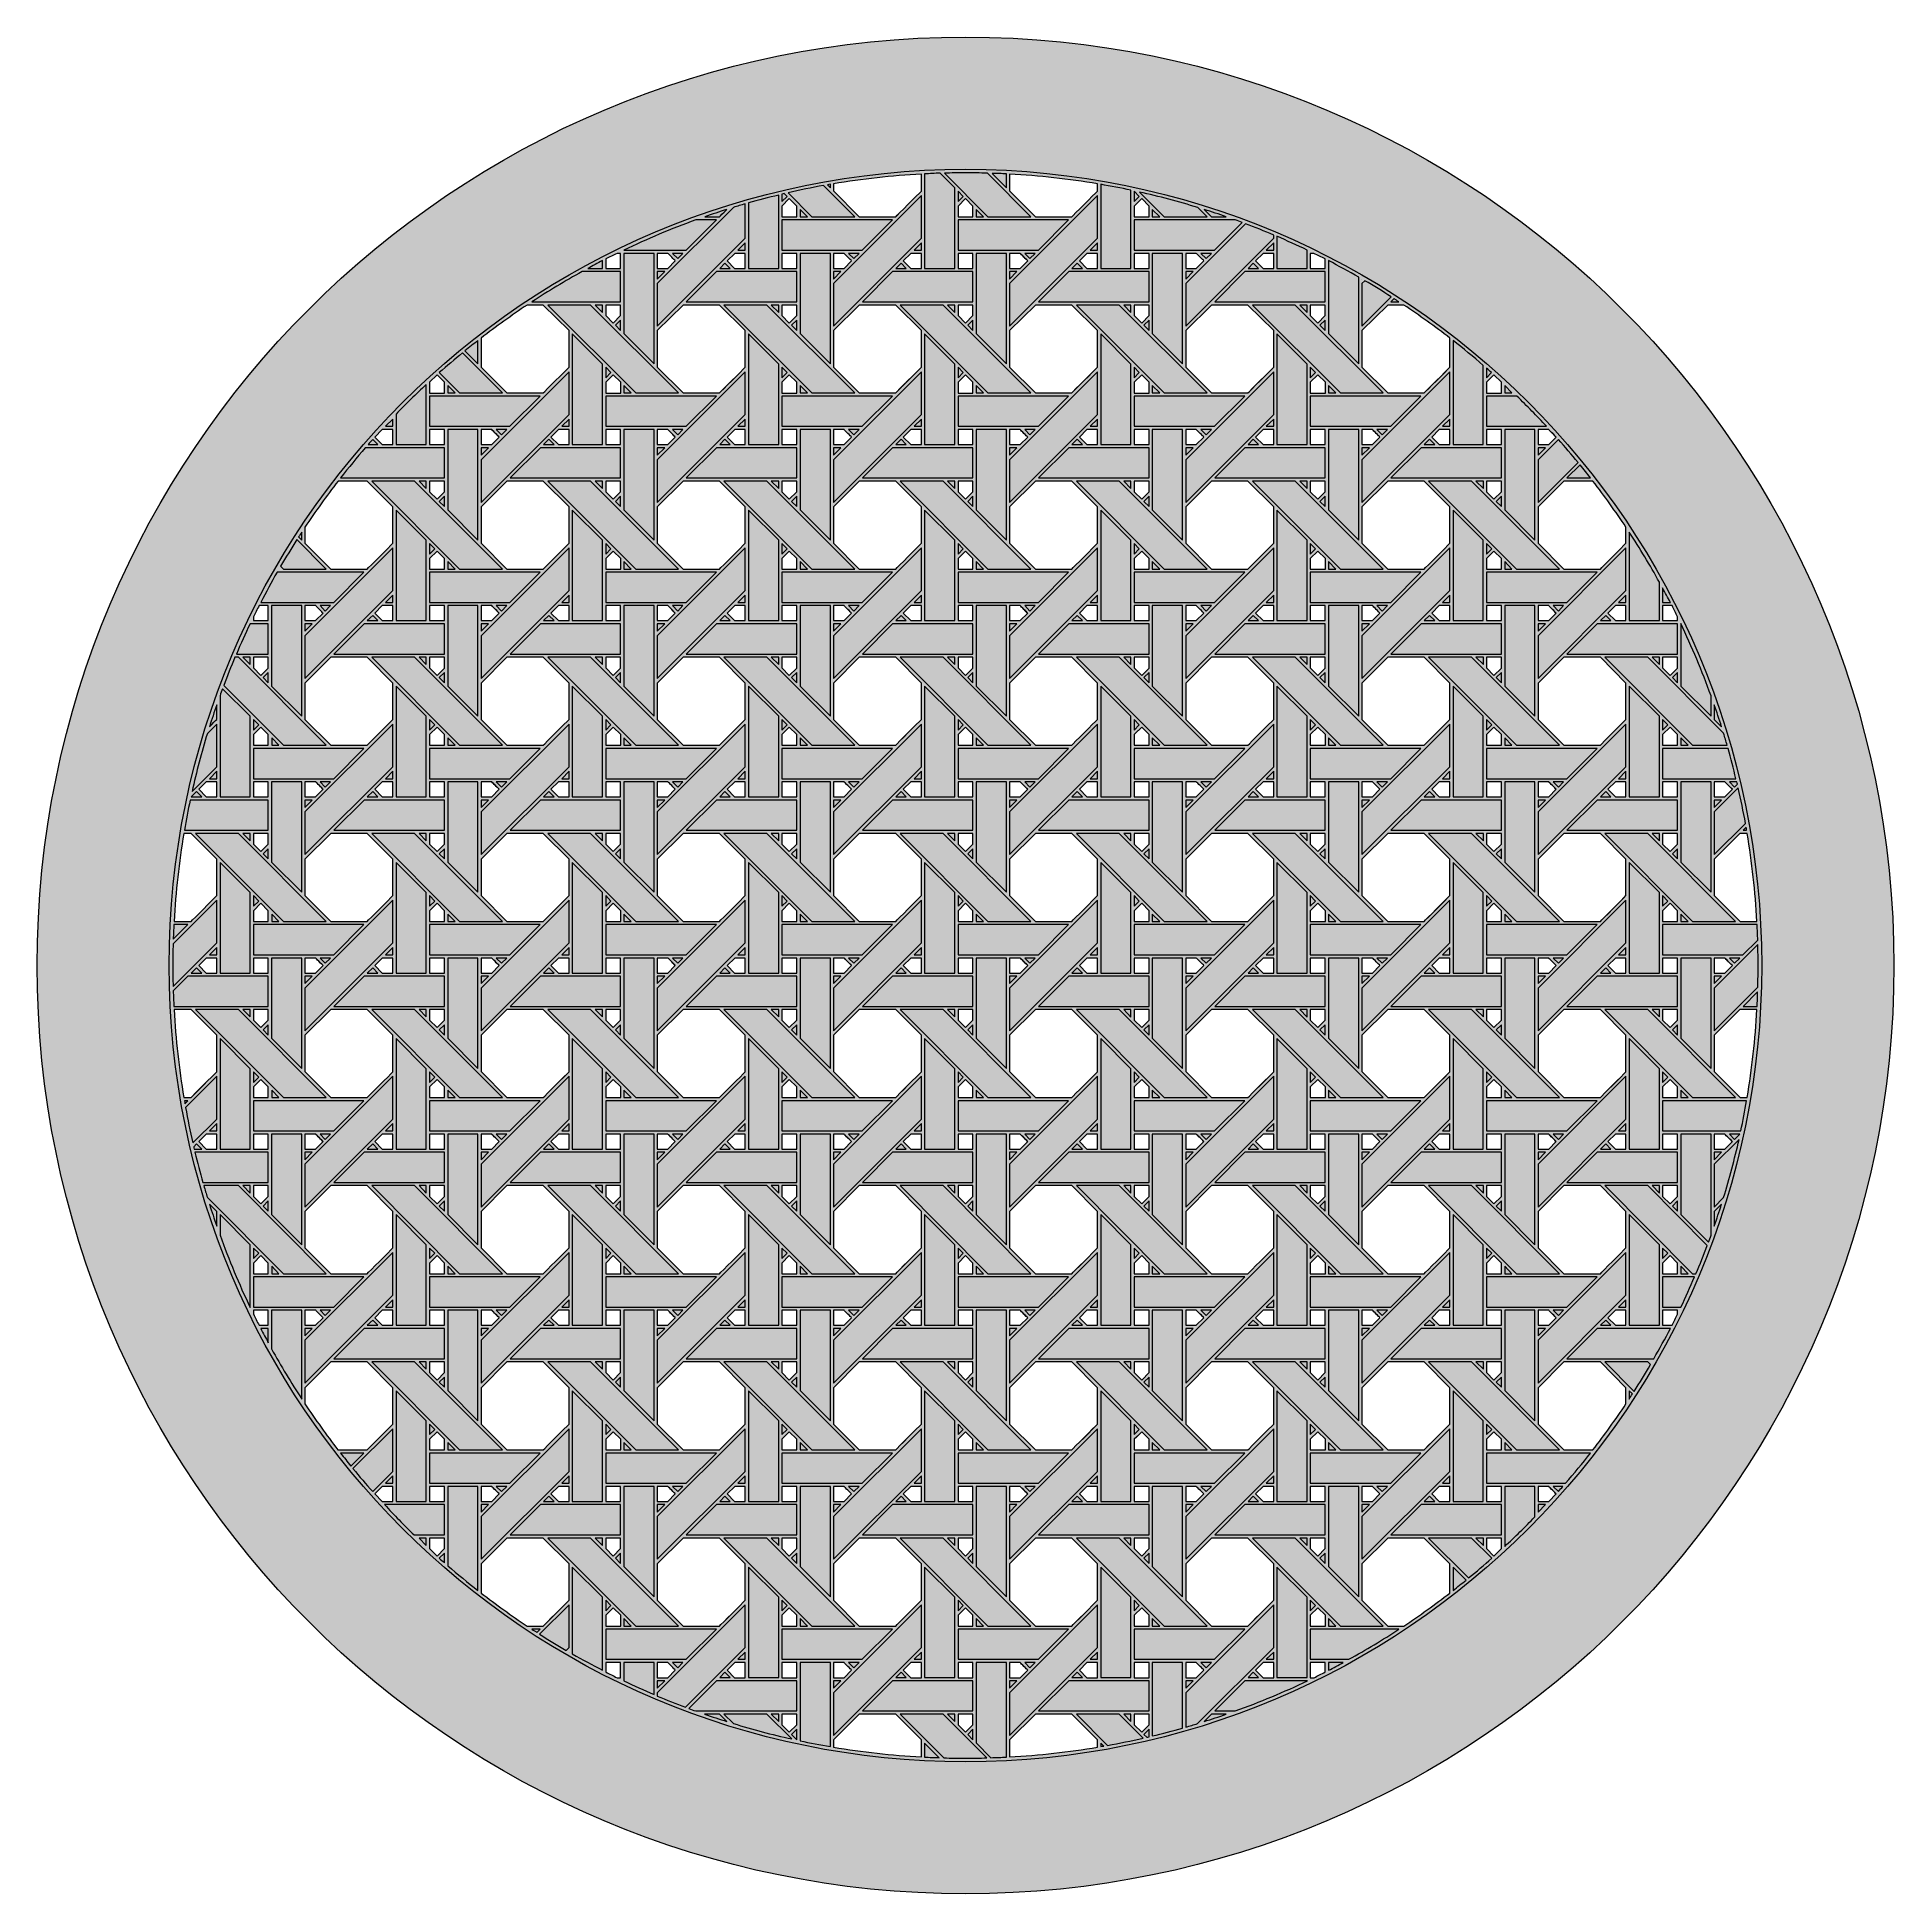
# Model space of a CAD drawing. Header units: inches. Extents: x 7.4 to 17.4, y 4.1 to 14.1.
import ezdxf

# ---------------------------------------------------------------- set-up
doc = ezdxf.new("R2010")
doc.units = ezdxf.units.IN
doc.header["$MEASUREMENT"] = 0
doc.layers.add('Design', color=7, linetype='Continuous', lineweight=0)

msp = doc.modelspace()

# ---------------------------------------------------------------- hatches: boundary and pattern name
at = {"layer": 'Design', "true_color": 0xdecaa5, "transparency": 33554687}
h = msp.add_hatch(color=9, dxfattribs=at)
h.dxf.hatch_style = 2
edge = h.paths.add_edge_path()
edge.add_spline(control_points=[(16.188, 7.157), (16.188, 7.157), (16.137, 7.157), (16.137, 7.157), (16.137, 7.157), (16.137, 7.238), (16.137, 7.238), (16.137, 7.238), (16.218, 7.238), (16.218, 7.238), (16.218, 7.238), (16.218, 7.217), (16.218, 7.217), (16.208, 7.197), (16.198, 7.177), (16.188, 7.157)], knot_values=[0, 0, 0, 0, 1, 1, 1, 2, 2, 2, 3, 3, 3, 4, 4, 4, 5, 5, 5, 5], degree=3, periodic=0)
edge = h.paths.add_edge_path()
edge.add_spline(control_points=[(14.26, 5.259), (14.26, 5.259), (14.24, 5.259), (14.24, 5.259), (14.24, 5.259), (14.24, 5.34), (14.24, 5.34), (14.24, 5.34), (14.32, 5.34), (14.32, 5.34), (14.32, 5.34), (14.32, 5.29), (14.32, 5.29), (14.3, 5.279), (14.28, 5.269), (14.26, 5.259)], knot_values=[0, 0, 0, 0, 1, 1, 1, 2, 2, 2, 3, 3, 3, 4, 4, 4, 5, 5, 5, 5], degree=3, periodic=0)
edge = h.paths.add_edge_path()
edge.add_spline(control_points=[(11.672, 4.885), (11.672, 4.885), (11.672, 4.924), (11.672, 4.924), (11.672, 4.924), (11.81, 5.062), (11.81, 5.062), (11.81, 5.062), (12.007, 5.062), (12.007, 5.062), (12.007, 5.062), (12.145, 4.924), (12.145, 4.924), (12.145, 4.924), (12.145, 4.832), (12.145, 4.832), (11.985, 4.841), (11.827, 4.859), (11.672, 4.885)], knot_values=[0, 0, 0, 0, 1, 1, 1, 2, 2, 2, 3, 3, 3, 4, 4, 4, 5, 5, 5, 6, 6, 6, 6], degree=3, periodic=0)
edge = h.paths.add_edge_path()
edge.add_spline(control_points=[(9.774, 5.872), (9.774, 5.872), (9.913, 6.011), (9.913, 6.011), (9.913, 6.011), (10.109, 6.011), (10.109, 6.011), (10.109, 6.011), (10.248, 5.872), (10.248, 5.872), (10.248, 5.872), (10.248, 5.676), (10.248, 5.676), (10.23, 5.658), (10.118, 5.547), (10.109, 5.537), (10.109, 5.537), (10.022, 5.537), (10.022, 5.537), (9.937, 5.594), (9.855, 5.653), (9.774, 5.715), (9.774, 5.715), (9.774, 5.872), (9.774, 5.872)], knot_values=[0, 0, 0, 0, 1, 1, 1, 2, 2, 2, 3, 3, 3, 4, 4, 4, 5, 5, 5, 6, 6, 6, 7, 7, 7, 8, 8, 8, 8], degree=3, periodic=0)
edge = h.paths.add_edge_path()
edge.add_spline(control_points=[(8.548, 7.238), (8.548, 7.238), (8.628, 7.238), (8.628, 7.238), (8.628, 7.238), (8.628, 7.157), (8.628, 7.157), (8.628, 7.157), (8.578, 7.157), (8.578, 7.157), (8.568, 7.177), (8.558, 7.198), (8.548, 7.218), (8.548, 7.218), (8.548, 7.238), (8.548, 7.238)], knot_values=[0, 0, 0, 0, 1, 1, 1, 2, 2, 2, 3, 3, 3, 4, 4, 4, 5, 5, 5, 5], degree=3, periodic=0)
edge = h.paths.add_edge_path()
edge.add_spline(control_points=[(8.293, 10.003), (8.293, 10.003), (8.253, 10.044), (8.253, 10.044), (8.253, 10.044), (8.293, 10.084), (8.293, 10.084), (8.293, 10.084), (8.35, 10.084), (8.35, 10.084), (8.35, 10.084), (8.35, 10.003), (8.35, 10.003), (8.35, 10.003), (8.293, 10.003), (8.293, 10.003)], knot_values=[0, 0, 0, 0, 1, 1, 1, 2, 2, 2, 3, 3, 3, 4, 4, 4, 5, 5, 5, 5], degree=3, periodic=0)
edge = h.paths.add_edge_path()
edge.add_spline(control_points=[(8.293, 9.054), (8.293, 9.054), (8.253, 9.095), (8.253, 9.095), (8.253, 9.095), (8.293, 9.135), (8.293, 9.135), (8.293, 9.135), (8.35, 9.135), (8.35, 9.135), (8.35, 9.135), (8.35, 9.054), (8.35, 9.054), (8.35, 9.054), (8.293, 9.054), (8.293, 9.054)], knot_values=[0, 0, 0, 0, 1, 1, 1, 2, 2, 2, 3, 3, 3, 4, 4, 4, 5, 5, 5, 5], degree=3, periodic=0)
edge = h.paths.add_edge_path()
edge.add_spline(control_points=[(8.253, 8.146), (8.253, 8.146), (8.293, 8.186), (8.293, 8.186), (8.293, 8.186), (8.35, 8.186), (8.35, 8.186), (8.35, 8.186), (8.35, 8.106), (8.35, 8.106), (8.35, 8.106), (8.293, 8.106), (8.293, 8.106), (8.293, 8.106), (8.253, 8.146), (8.253, 8.146)], knot_values=[0, 0, 0, 0, 1, 1, 1, 2, 2, 2, 3, 3, 3, 4, 4, 4, 5, 5, 5, 5], degree=3, periodic=0)
edge = h.paths.add_edge_path()
edge.add_spline(control_points=[(8.12, 8.857), (8.12, 8.857), (8.212, 8.857), (8.212, 8.857), (8.212, 8.857), (8.35, 8.719), (8.35, 8.719), (8.35, 8.719), (8.35, 8.522), (8.35, 8.522), (8.333, 8.504), (8.221, 8.393), (8.212, 8.384), (8.212, 8.384), (8.173, 8.384), (8.173, 8.384), (8.147, 8.539), (8.129, 8.697), (8.12, 8.857)], knot_values=[0, 0, 0, 0, 1, 1, 1, 2, 2, 2, 3, 3, 3, 4, 4, 4, 5, 5, 5, 6, 6, 6, 6], degree=3, periodic=0)
edge = h.paths.add_edge_path()
edge.add_spline(control_points=[(8.212, 9.806), (8.212, 9.806), (8.35, 9.667), (8.35, 9.667), (8.35, 9.667), (8.35, 9.471), (8.35, 9.471), (8.333, 9.453), (8.221, 9.341), (8.212, 9.332), (8.212, 9.332), (8.12, 9.332), (8.12, 9.332), (8.129, 9.493), (8.147, 9.651), (8.173, 9.806), (8.173, 9.806), (8.212, 9.806), (8.212, 9.806)], knot_values=[0, 0, 0, 0, 1, 1, 1, 2, 2, 2, 3, 3, 3, 4, 4, 4, 5, 5, 5, 6, 6, 6, 6], degree=3, periodic=0)
edge = h.paths.add_edge_path()
edge.add_spline(control_points=[(8.578, 11.033), (8.578, 11.033), (8.628, 11.033), (8.628, 11.033), (8.628, 11.033), (8.628, 10.952), (8.628, 10.952), (8.628, 10.952), (8.548, 10.952), (8.548, 10.952), (8.548, 10.952), (8.548, 10.972), (8.548, 10.972), (8.558, 10.992), (8.568, 11.012), (8.578, 11.033)], knot_values=[0, 0, 0, 0, 1, 1, 1, 2, 2, 2, 3, 3, 3, 4, 4, 4, 5, 5, 5, 5], degree=3, periodic=0)
edge = h.paths.add_edge_path()
edge.add_spline(control_points=[(9.16, 11.704), (9.16, 11.704), (9.299, 11.565), (9.299, 11.565), (9.299, 11.565), (9.299, 11.369), (9.299, 11.369), (9.281, 11.351), (9.169, 11.239), (9.16, 11.23), (9.16, 11.23), (8.965, 11.23), (8.965, 11.23), (8.965, 11.23), (8.825, 11.369), (8.825, 11.369), (8.825, 11.369), (8.825, 11.455), (8.825, 11.455), (8.882, 11.54), (8.941, 11.623), (9.004, 11.704), (9.004, 11.704), (9.16, 11.704), (9.16, 11.704)], knot_values=[0, 0, 0, 0, 1, 1, 1, 2, 2, 2, 3, 3, 3, 4, 4, 4, 5, 5, 5, 6, 6, 6, 7, 7, 7, 8, 8, 8, 8], degree=3, periodic=0)
edge = h.paths.add_edge_path()
edge.add_spline(control_points=[(9.299, 11.901), (9.299, 11.901), (9.242, 11.901), (9.242, 11.901), (9.242, 11.901), (9.202, 11.941), (9.202, 11.941), (9.202, 11.941), (9.242, 11.981), (9.242, 11.981), (9.242, 11.981), (9.299, 11.981), (9.299, 11.981), (9.299, 11.981), (9.299, 11.901), (9.299, 11.901)], knot_values=[0, 0, 0, 0, 1, 1, 1, 2, 2, 2, 3, 3, 3, 4, 4, 4, 5, 5, 5, 5], degree=3, periodic=0)
edge = h.paths.add_edge_path()
edge.add_spline(control_points=[(9.299, 6.289), (9.299, 6.289), (9.299, 6.208), (9.299, 6.208), (9.299, 6.208), (9.242, 6.208), (9.242, 6.208), (9.242, 6.208), (9.202, 6.249), (9.202, 6.249), (9.202, 6.249), (9.242, 6.289), (9.242, 6.289), (9.242, 6.289), (9.299, 6.289), (9.299, 6.289)], knot_values=[0, 0, 0, 0, 1, 1, 1, 2, 2, 2, 3, 3, 3, 4, 4, 4, 5, 5, 5, 5], degree=3, periodic=0)
edge = h.paths.add_edge_path()
edge.add_spline(control_points=[(8.825, 6.734), (8.825, 6.734), (8.825, 6.821), (8.825, 6.821), (8.825, 6.821), (8.964, 6.96), (8.964, 6.96), (8.964, 6.96), (9.16, 6.96), (9.16, 6.96), (9.16, 6.96), (9.299, 6.821), (9.299, 6.821), (9.299, 6.821), (9.299, 6.625), (9.299, 6.625), (9.281, 6.607), (9.169, 6.495), (9.16, 6.486), (9.16, 6.486), (9.003, 6.486), (9.003, 6.486), (8.941, 6.567), (8.882, 6.649), (8.825, 6.734)], knot_values=[0, 0, 0, 0, 1, 1, 1, 2, 2, 2, 3, 3, 3, 4, 4, 4, 5, 5, 5, 6, 6, 6, 7, 7, 7, 8, 8, 8, 8], degree=3, periodic=0)
edge = h.paths.add_edge_path()
edge.add_spline(control_points=[(8.548, 7.492), (8.548, 7.492), (8.588, 7.532), (8.588, 7.532), (8.588, 7.532), (8.628, 7.492), (8.628, 7.492), (8.628, 7.492), (8.628, 7.435), (8.628, 7.435), (8.628, 7.435), (8.548, 7.435), (8.548, 7.435), (8.548, 7.435), (8.548, 7.492), (8.548, 7.492)], knot_values=[0, 0, 0, 0, 1, 1, 1, 2, 2, 2, 3, 3, 3, 4, 4, 4, 5, 5, 5, 5], degree=3, periodic=0)
edge = h.paths.add_edge_path()
edge.add_spline(control_points=[(8.628, 7.909), (8.628, 7.909), (8.628, 7.851), (8.628, 7.851), (8.628, 7.851), (8.588, 7.811), (8.588, 7.811), (8.588, 7.811), (8.548, 7.851), (8.548, 7.851), (8.548, 7.851), (8.548, 7.909), (8.548, 7.909), (8.548, 7.909), (8.628, 7.909), (8.628, 7.909)], knot_values=[0, 0, 0, 0, 1, 1, 1, 2, 2, 2, 3, 3, 3, 4, 4, 4, 5, 5, 5, 5], degree=3, periodic=0)
edge = h.paths.add_edge_path()
edge.add_spline(control_points=[(8.628, 8.857), (8.628, 8.857), (8.628, 8.8), (8.628, 8.8), (8.628, 8.8), (8.588, 8.76), (8.588, 8.76), (8.588, 8.76), (8.548, 8.8), (8.548, 8.8), (8.548, 8.8), (8.548, 8.857), (8.548, 8.857), (8.548, 8.857), (8.628, 8.857), (8.628, 8.857)], knot_values=[0, 0, 0, 0, 1, 1, 1, 2, 2, 2, 3, 3, 3, 4, 4, 4, 5, 5, 5, 5], degree=3, periodic=0)
edge = h.paths.add_edge_path()
edge.add_spline(control_points=[(8.628, 9.806), (8.628, 9.806), (8.628, 9.748), (8.628, 9.748), (8.628, 9.748), (8.588, 9.709), (8.588, 9.709), (8.588, 9.709), (8.548, 9.749), (8.548, 9.749), (8.548, 9.749), (8.548, 9.806), (8.548, 9.806), (8.548, 9.806), (8.628, 9.806), (8.628, 9.806)], knot_values=[0, 0, 0, 0, 1, 1, 1, 2, 2, 2, 3, 3, 3, 4, 4, 4, 5, 5, 5, 5], degree=3, periodic=0)
edge = h.paths.add_edge_path()
edge.add_spline(control_points=[(8.628, 10.697), (8.628, 10.697), (8.588, 10.657), (8.588, 10.657), (8.588, 10.657), (8.548, 10.698), (8.548, 10.698), (8.548, 10.698), (8.548, 10.755), (8.548, 10.755), (8.548, 10.755), (8.628, 10.755), (8.628, 10.755), (8.628, 10.755), (8.628, 10.697), (8.628, 10.697)], knot_values=[0, 0, 0, 0, 1, 1, 1, 2, 2, 2, 3, 3, 3, 4, 4, 4, 5, 5, 5, 5], degree=3, periodic=0)
edge = h.paths.add_edge_path()
edge.add_spline(control_points=[(8.548, 10.281), (8.548, 10.281), (8.548, 10.338), (8.548, 10.338), (8.548, 10.338), (8.588, 10.379), (8.588, 10.379), (8.588, 10.379), (8.628, 10.338), (8.628, 10.338), (8.628, 10.338), (8.628, 10.281), (8.628, 10.281), (8.628, 10.281), (8.548, 10.281), (8.548, 10.281)], knot_values=[0, 0, 0, 0, 1, 1, 1, 2, 2, 2, 3, 3, 3, 4, 4, 4, 5, 5, 5, 5], degree=3, periodic=0)
edge = h.paths.add_edge_path()
edge.add_spline(control_points=[(8.628, 10.003), (8.628, 10.003), (8.548, 10.003), (8.548, 10.003), (8.548, 10.003), (8.548, 10.084), (8.548, 10.084), (8.548, 10.084), (8.628, 10.084), (8.628, 10.084), (8.628, 10.084), (8.628, 10.003), (8.628, 10.003)], knot_values=[0, 0, 0, 0, 1, 1, 1, 2, 2, 2, 3, 3, 3, 4, 4, 4, 4], degree=3, periodic=0)
edge = h.paths.add_edge_path()
edge.add_spline(control_points=[(8.548, 9.332), (8.548, 9.332), (8.548, 9.389), (8.548, 9.389), (8.548, 9.389), (8.588, 9.43), (8.588, 9.43), (8.588, 9.43), (8.628, 9.389), (8.628, 9.389), (8.628, 9.389), (8.628, 9.332), (8.628, 9.332), (8.628, 9.332), (8.548, 9.332), (8.548, 9.332)], knot_values=[0, 0, 0, 0, 1, 1, 1, 2, 2, 2, 3, 3, 3, 4, 4, 4, 5, 5, 5, 5], degree=3, periodic=0)
edge = h.paths.add_edge_path()
edge.add_spline(control_points=[(8.628, 9.054), (8.628, 9.054), (8.548, 9.054), (8.548, 9.054), (8.548, 9.054), (8.548, 9.135), (8.548, 9.135), (8.548, 9.135), (8.628, 9.135), (8.628, 9.135), (8.628, 9.135), (8.628, 9.054), (8.628, 9.054)], knot_values=[0, 0, 0, 0, 1, 1, 1, 2, 2, 2, 3, 3, 3, 4, 4, 4, 4], degree=3, periodic=0)
edge = h.paths.add_edge_path()
edge.add_spline(control_points=[(8.628, 8.186), (8.628, 8.186), (8.628, 8.106), (8.628, 8.106), (8.628, 8.106), (8.548, 8.106), (8.548, 8.106), (8.548, 8.106), (8.548, 8.186), (8.548, 8.186), (8.548, 8.186), (8.628, 8.186), (8.628, 8.186)], knot_values=[0, 0, 0, 0, 1, 1, 1, 2, 2, 2, 3, 3, 3, 4, 4, 4, 4], degree=3, periodic=0)
edge = h.paths.add_edge_path()
edge.add_spline(control_points=[(8.548, 8.383), (8.548, 8.383), (8.548, 8.441), (8.548, 8.441), (8.548, 8.441), (8.588, 8.481), (8.588, 8.481), (8.588, 8.481), (8.628, 8.441), (8.628, 8.441), (8.628, 8.441), (8.628, 8.383), (8.628, 8.383), (8.628, 8.383), (8.548, 8.383), (8.548, 8.383)], knot_values=[0, 0, 0, 0, 1, 1, 1, 2, 2, 2, 3, 3, 3, 4, 4, 4, 5, 5, 5, 5], degree=3, periodic=0)
edge = h.paths.add_edge_path()
edge.add_spline(control_points=[(8.882, 10.952), (8.882, 10.952), (8.825, 10.952), (8.825, 10.952), (8.825, 10.952), (8.825, 11.033), (8.825, 11.033), (8.825, 11.033), (8.883, 11.033), (8.883, 11.033), (8.888, 11.028), (8.918, 10.997), (8.923, 10.992), (8.923, 10.992), (8.882, 10.952), (8.882, 10.952)], knot_values=[0, 0, 0, 0, 1, 1, 1, 2, 2, 2, 3, 3, 3, 4, 4, 4, 5, 5, 5, 5], degree=3, periodic=0)
edge = h.paths.add_edge_path()
edge.add_spline(control_points=[(9.202, 10.992), (9.202, 10.992), (9.242, 11.033), (9.242, 11.033), (9.242, 11.033), (9.299, 11.033), (9.299, 11.033), (9.299, 11.033), (9.299, 10.952), (9.299, 10.952), (9.299, 10.952), (9.242, 10.952), (9.242, 10.952), (9.242, 10.952), (9.202, 10.992), (9.202, 10.992)], knot_values=[0, 0, 0, 0, 1, 1, 1, 2, 2, 2, 3, 3, 3, 4, 4, 4, 5, 5, 5, 5], degree=3, periodic=0)
edge = h.paths.add_edge_path()
edge.add_spline(control_points=[(9.299, 10.616), (9.299, 10.616), (9.299, 10.42), (9.299, 10.42), (9.281, 10.402), (9.169, 10.29), (9.16, 10.281), (9.16, 10.281), (8.965, 10.281), (8.965, 10.281), (8.965, 10.281), (8.825, 10.42), (8.825, 10.42), (8.825, 10.42), (8.825, 10.616), (8.825, 10.616), (8.825, 10.616), (8.964, 10.755), (8.964, 10.755), (8.964, 10.755), (9.16, 10.755), (9.16, 10.755), (9.16, 10.755), (9.299, 10.616), (9.299, 10.616)], knot_values=[0, 0, 0, 0, 1, 1, 1, 2, 2, 2, 3, 3, 3, 4, 4, 4, 5, 5, 5, 6, 6, 6, 7, 7, 7, 8, 8, 8, 8], degree=3, periodic=0)
edge = h.paths.add_edge_path()
edge.add_spline(control_points=[(9.242, 10.003), (9.242, 10.003), (9.202, 10.044), (9.202, 10.044), (9.202, 10.044), (9.242, 10.084), (9.242, 10.084), (9.242, 10.084), (9.299, 10.084), (9.299, 10.084), (9.299, 10.084), (9.299, 10.003), (9.299, 10.003), (9.299, 10.003), (9.242, 10.003), (9.242, 10.003)], knot_values=[0, 0, 0, 0, 1, 1, 1, 2, 2, 2, 3, 3, 3, 4, 4, 4, 5, 5, 5, 5], degree=3, periodic=0)
edge = h.paths.add_edge_path()
edge.add_spline(control_points=[(9.242, 9.054), (9.242, 9.054), (9.202, 9.095), (9.202, 9.095), (9.202, 9.095), (9.242, 9.135), (9.242, 9.135), (9.242, 9.135), (9.299, 9.135), (9.299, 9.135), (9.299, 9.135), (9.299, 9.054), (9.299, 9.054), (9.299, 9.054), (9.242, 9.054), (9.242, 9.054)], knot_values=[0, 0, 0, 0, 1, 1, 1, 2, 2, 2, 3, 3, 3, 4, 4, 4, 5, 5, 5, 5], degree=3, periodic=0)
edge = h.paths.add_edge_path()
edge.add_spline(control_points=[(9.242, 8.106), (9.242, 8.106), (9.202, 8.146), (9.202, 8.146), (9.202, 8.146), (9.242, 8.186), (9.242, 8.186), (9.242, 8.186), (9.299, 8.186), (9.299, 8.186), (9.299, 8.186), (9.299, 8.106), (9.299, 8.106), (9.299, 8.106), (9.242, 8.106), (9.242, 8.106)], knot_values=[0, 0, 0, 0, 1, 1, 1, 2, 2, 2, 3, 3, 3, 4, 4, 4, 5, 5, 5, 5], degree=3, periodic=0)
edge = h.paths.add_edge_path()
edge.add_spline(control_points=[(9.242, 7.238), (9.242, 7.238), (9.299, 7.238), (9.299, 7.238), (9.299, 7.238), (9.299, 7.157), (9.299, 7.157), (9.299, 7.157), (9.242, 7.157), (9.242, 7.157), (9.242, 7.157), (9.202, 7.197), (9.202, 7.197), (9.202, 7.197), (9.242, 7.238), (9.242, 7.238)], knot_values=[0, 0, 0, 0, 1, 1, 1, 2, 2, 2, 3, 3, 3, 4, 4, 4, 5, 5, 5, 5], degree=3, periodic=0)
edge = h.paths.add_edge_path()
edge.add_spline(control_points=[(8.883, 8.186), (8.888, 8.181), (8.918, 8.151), (8.923, 8.146), (8.923, 8.146), (8.882, 8.106), (8.882, 8.106), (8.882, 8.106), (8.825, 8.106), (8.825, 8.106), (8.825, 8.106), (8.825, 8.186), (8.825, 8.186), (8.825, 8.186), (8.883, 8.186), (8.883, 8.186)], knot_values=[0, 0, 0, 0, 1, 1, 1, 2, 2, 2, 3, 3, 3, 4, 4, 4, 5, 5, 5, 5], degree=3, periodic=0)
edge = h.paths.add_edge_path()
edge.add_spline(control_points=[(8.964, 8.857), (8.964, 8.857), (9.16, 8.857), (9.16, 8.857), (9.16, 8.857), (9.299, 8.719), (9.299, 8.719), (9.299, 8.719), (9.299, 8.522), (9.299, 8.522), (9.281, 8.504), (9.169, 8.393), (9.16, 8.384), (9.16, 8.384), (8.965, 8.384), (8.965, 8.384), (8.965, 8.384), (8.825, 8.523), (8.825, 8.523), (8.825, 8.523), (8.825, 8.719), (8.825, 8.719), (8.825, 8.719), (8.964, 8.857), (8.964, 8.857)], knot_values=[0, 0, 0, 0, 1, 1, 1, 2, 2, 2, 3, 3, 3, 4, 4, 4, 5, 5, 5, 6, 6, 6, 7, 7, 7, 8, 8, 8, 8], degree=3, periodic=0)
edge = h.paths.add_edge_path()
edge.add_spline(control_points=[(8.883, 9.135), (8.888, 9.13), (8.918, 9.099), (8.923, 9.095), (8.923, 9.095), (8.882, 9.054), (8.882, 9.054), (8.882, 9.054), (8.825, 9.054), (8.825, 9.054), (8.825, 9.054), (8.825, 9.135), (8.825, 9.135), (8.825, 9.135), (8.883, 9.135), (8.883, 9.135)], knot_values=[0, 0, 0, 0, 1, 1, 1, 2, 2, 2, 3, 3, 3, 4, 4, 4, 5, 5, 5, 5], degree=3, periodic=0)
edge = h.paths.add_edge_path()
edge.add_spline(control_points=[(8.825, 10.003), (8.825, 10.003), (8.825, 10.084), (8.825, 10.084), (8.825, 10.084), (8.883, 10.084), (8.883, 10.084), (8.888, 10.079), (8.918, 10.048), (8.923, 10.044), (8.923, 10.044), (8.882, 10.003), (8.882, 10.003), (8.882, 10.003), (8.825, 10.003), (8.825, 10.003)], knot_values=[0, 0, 0, 0, 1, 1, 1, 2, 2, 2, 3, 3, 3, 4, 4, 4, 5, 5, 5, 5], degree=3, periodic=0)
edge = h.paths.add_edge_path()
edge.add_spline(control_points=[(8.964, 9.806), (8.964, 9.806), (9.16, 9.806), (9.16, 9.806), (9.16, 9.806), (9.299, 9.667), (9.299, 9.667), (9.299, 9.667), (9.299, 9.471), (9.299, 9.471), (9.281, 9.453), (9.169, 9.341), (9.16, 9.332), (9.16, 9.332), (8.965, 9.332), (8.965, 9.332), (8.965, 9.332), (8.825, 9.472), (8.825, 9.472), (8.825, 9.472), (8.825, 9.667), (8.825, 9.667), (8.825, 9.667), (8.964, 9.806), (8.964, 9.806)], knot_values=[0, 0, 0, 0, 1, 1, 1, 2, 2, 2, 3, 3, 3, 4, 4, 4, 5, 5, 5, 6, 6, 6, 7, 7, 7, 8, 8, 8, 8], degree=3, periodic=0)
edge = h.paths.add_edge_path()
edge.add_spline(control_points=[(8.923, 7.197), (8.923, 7.197), (8.882, 7.157), (8.882, 7.157), (8.882, 7.157), (8.825, 7.157), (8.825, 7.157), (8.825, 7.157), (8.825, 7.238), (8.825, 7.238), (8.825, 7.238), (8.883, 7.238), (8.883, 7.238), (8.888, 7.233), (8.918, 7.202), (8.923, 7.197)], knot_values=[0, 0, 0, 0, 1, 1, 1, 2, 2, 2, 3, 3, 3, 4, 4, 4, 5, 5, 5, 5], degree=3, periodic=0)
edge = h.paths.add_edge_path()
edge.add_spline(control_points=[(8.825, 7.574), (8.825, 7.574), (8.825, 7.77), (8.825, 7.77), (8.825, 7.77), (8.964, 7.909), (8.964, 7.909), (8.964, 7.909), (9.16, 7.909), (9.16, 7.909), (9.16, 7.909), (9.299, 7.77), (9.299, 7.77), (9.299, 7.77), (9.299, 7.574), (9.299, 7.574), (9.281, 7.556), (9.169, 7.444), (9.16, 7.435), (9.16, 7.435), (8.965, 7.435), (8.965, 7.435), (8.965, 7.435), (8.825, 7.574), (8.825, 7.574)], knot_values=[0, 0, 0, 0, 1, 1, 1, 2, 2, 2, 3, 3, 3, 4, 4, 4, 5, 5, 5, 6, 6, 6, 7, 7, 7, 8, 8, 8, 8], degree=3, periodic=0)
edge = h.paths.add_edge_path()
edge.add_spline(control_points=[(9.496, 12.178), (9.496, 12.178), (9.496, 12.236), (9.496, 12.236), (9.496, 12.236), (9.537, 12.276), (9.537, 12.276), (9.537, 12.276), (9.577, 12.236), (9.577, 12.236), (9.577, 12.236), (9.577, 12.178), (9.577, 12.178), (9.577, 12.178), (9.496, 12.178), (9.496, 12.178)], knot_values=[0, 0, 0, 0, 1, 1, 1, 2, 2, 2, 3, 3, 3, 4, 4, 4, 5, 5, 5, 5], degree=3, periodic=0)
edge = h.paths.add_edge_path()
edge.add_spline(control_points=[(9.496, 11.23), (9.496, 11.23), (9.496, 11.287), (9.496, 11.287), (9.496, 11.287), (9.537, 11.327), (9.537, 11.327), (9.537, 11.327), (9.577, 11.287), (9.577, 11.287), (9.577, 11.287), (9.577, 11.23), (9.577, 11.23), (9.577, 11.23), (9.496, 11.23), (9.496, 11.23)], knot_values=[0, 0, 0, 0, 1, 1, 1, 2, 2, 2, 3, 3, 3, 4, 4, 4, 5, 5, 5, 5], degree=3, periodic=0)
edge = h.paths.add_edge_path()
edge.add_spline(control_points=[(9.496, 10.281), (9.496, 10.281), (9.496, 10.338), (9.496, 10.338), (9.496, 10.338), (9.537, 10.379), (9.537, 10.379), (9.537, 10.379), (9.577, 10.338), (9.577, 10.338), (9.577, 10.338), (9.577, 10.281), (9.577, 10.281), (9.577, 10.281), (9.496, 10.281), (9.496, 10.281)], knot_values=[0, 0, 0, 0, 1, 1, 1, 2, 2, 2, 3, 3, 3, 4, 4, 4, 5, 5, 5, 5], degree=3, periodic=0)
edge = h.paths.add_edge_path()
edge.add_spline(control_points=[(9.496, 9.332), (9.496, 9.332), (9.496, 9.389), (9.496, 9.389), (9.496, 9.389), (9.537, 9.43), (9.537, 9.43), (9.537, 9.43), (9.577, 9.389), (9.577, 9.389), (9.577, 9.389), (9.577, 9.332), (9.577, 9.332), (9.577, 9.332), (9.496, 9.332), (9.496, 9.332)], knot_values=[0, 0, 0, 0, 1, 1, 1, 2, 2, 2, 3, 3, 3, 4, 4, 4, 5, 5, 5, 5], degree=3, periodic=0)
edge = h.paths.add_edge_path()
edge.add_spline(control_points=[(9.496, 8.383), (9.496, 8.383), (9.496, 8.441), (9.496, 8.441), (9.496, 8.441), (9.537, 8.481), (9.537, 8.481), (9.537, 8.481), (9.577, 8.441), (9.577, 8.441), (9.577, 8.441), (9.577, 8.383), (9.577, 8.383), (9.577, 8.383), (9.496, 8.383), (9.496, 8.383)], knot_values=[0, 0, 0, 0, 1, 1, 1, 2, 2, 2, 3, 3, 3, 4, 4, 4, 5, 5, 5, 5], degree=3, periodic=0)
edge = h.paths.add_edge_path()
edge.add_spline(control_points=[(9.496, 7.435), (9.496, 7.435), (9.496, 7.492), (9.496, 7.492), (9.496, 7.492), (9.537, 7.532), (9.537, 7.532), (9.537, 7.532), (9.577, 7.492), (9.577, 7.492), (9.577, 7.492), (9.577, 7.435), (9.577, 7.435), (9.577, 7.435), (9.496, 7.435), (9.496, 7.435)], knot_values=[0, 0, 0, 0, 1, 1, 1, 2, 2, 2, 3, 3, 3, 4, 4, 4, 5, 5, 5, 5], degree=3, periodic=0)
edge = h.paths.add_edge_path()
edge.add_spline(control_points=[(9.496, 6.486), (9.496, 6.486), (9.496, 6.543), (9.496, 6.543), (9.496, 6.543), (9.537, 6.584), (9.537, 6.584), (9.537, 6.584), (9.577, 6.543), (9.577, 6.543), (9.577, 6.543), (9.577, 6.486), (9.577, 6.486), (9.577, 6.486), (9.496, 6.486), (9.496, 6.486)], knot_values=[0, 0, 0, 0, 1, 1, 1, 2, 2, 2, 3, 3, 3, 4, 4, 4, 5, 5, 5, 5], degree=3, periodic=0)
edge = h.paths.add_edge_path()
edge.add_spline(control_points=[(9.577, 6.011), (9.577, 6.011), (9.577, 5.954), (9.577, 5.954), (9.577, 5.954), (9.537, 5.914), (9.537, 5.914), (9.537, 5.914), (9.496, 5.954), (9.496, 5.954), (9.496, 5.954), (9.496, 6.011), (9.496, 6.011), (9.496, 6.011), (9.577, 6.011), (9.577, 6.011)], knot_values=[0, 0, 0, 0, 1, 1, 1, 2, 2, 2, 3, 3, 3, 4, 4, 4, 5, 5, 5, 5], degree=3, periodic=0)
edge = h.paths.add_edge_path()
edge.add_spline(control_points=[(9.496, 6.208), (9.496, 6.208), (9.496, 6.289), (9.496, 6.289), (9.496, 6.289), (9.577, 6.289), (9.577, 6.289), (9.577, 6.289), (9.577, 6.208), (9.577, 6.208), (9.577, 6.208), (9.496, 6.208), (9.496, 6.208)], knot_values=[0, 0, 0, 0, 1, 1, 1, 2, 2, 2, 3, 3, 3, 4, 4, 4, 4], degree=3, periodic=0)
edge = h.paths.add_edge_path()
edge.add_spline(control_points=[(9.577, 6.96), (9.577, 6.96), (9.577, 6.902), (9.577, 6.902), (9.577, 6.902), (9.537, 6.862), (9.537, 6.862), (9.537, 6.862), (9.496, 6.903), (9.496, 6.903), (9.496, 6.903), (9.496, 6.96), (9.496, 6.96), (9.496, 6.96), (9.577, 6.96), (9.577, 6.96)], knot_values=[0, 0, 0, 0, 1, 1, 1, 2, 2, 2, 3, 3, 3, 4, 4, 4, 5, 5, 5, 5], degree=3, periodic=0)
edge = h.paths.add_edge_path()
edge.add_spline(control_points=[(9.496, 7.238), (9.496, 7.238), (9.577, 7.238), (9.577, 7.238), (9.577, 7.238), (9.577, 7.157), (9.577, 7.157), (9.577, 7.157), (9.496, 7.157), (9.496, 7.157), (9.496, 7.157), (9.496, 7.238), (9.496, 7.238)], knot_values=[0, 0, 0, 0, 1, 1, 1, 2, 2, 2, 3, 3, 3, 4, 4, 4, 4], degree=3, periodic=0)
edge = h.paths.add_edge_path()
edge.add_spline(control_points=[(9.577, 7.909), (9.577, 7.909), (9.577, 7.851), (9.577, 7.851), (9.577, 7.851), (9.537, 7.811), (9.537, 7.811), (9.537, 7.811), (9.496, 7.851), (9.496, 7.851), (9.496, 7.851), (9.496, 7.909), (9.496, 7.909), (9.496, 7.909), (9.577, 7.909), (9.577, 7.909)], knot_values=[0, 0, 0, 0, 1, 1, 1, 2, 2, 2, 3, 3, 3, 4, 4, 4, 5, 5, 5, 5], degree=3, periodic=0)
edge = h.paths.add_edge_path()
edge.add_spline(control_points=[(9.496, 8.186), (9.496, 8.186), (9.577, 8.186), (9.577, 8.186), (9.577, 8.186), (9.577, 8.106), (9.577, 8.106), (9.577, 8.106), (9.496, 8.106), (9.496, 8.106), (9.496, 8.106), (9.496, 8.186), (9.496, 8.186)], knot_values=[0, 0, 0, 0, 1, 1, 1, 2, 2, 2, 3, 3, 3, 4, 4, 4, 4], degree=3, periodic=0)
edge = h.paths.add_edge_path()
edge.add_spline(control_points=[(9.577, 8.857), (9.577, 8.857), (9.577, 8.8), (9.577, 8.8), (9.577, 8.8), (9.537, 8.76), (9.537, 8.76), (9.537, 8.76), (9.496, 8.8), (9.496, 8.8), (9.496, 8.8), (9.496, 8.857), (9.496, 8.857), (9.496, 8.857), (9.577, 8.857), (9.577, 8.857)], knot_values=[0, 0, 0, 0, 1, 1, 1, 2, 2, 2, 3, 3, 3, 4, 4, 4, 5, 5, 5, 5], degree=3, periodic=0)
edge = h.paths.add_edge_path()
edge.add_spline(control_points=[(9.496, 9.135), (9.496, 9.135), (9.577, 9.135), (9.577, 9.135), (9.577, 9.135), (9.577, 9.054), (9.577, 9.054), (9.577, 9.054), (9.496, 9.054), (9.496, 9.054), (9.496, 9.054), (9.496, 9.135), (9.496, 9.135)], knot_values=[0, 0, 0, 0, 1, 1, 1, 2, 2, 2, 3, 3, 3, 4, 4, 4, 4], degree=3, periodic=0)
edge = h.paths.add_edge_path()
edge.add_spline(control_points=[(9.577, 9.806), (9.577, 9.806), (9.577, 9.748), (9.577, 9.748), (9.577, 9.748), (9.537, 9.709), (9.537, 9.709), (9.537, 9.709), (9.496, 9.749), (9.496, 9.749), (9.496, 9.749), (9.496, 9.806), (9.496, 9.806), (9.496, 9.806), (9.577, 9.806), (9.577, 9.806)], knot_values=[0, 0, 0, 0, 1, 1, 1, 2, 2, 2, 3, 3, 3, 4, 4, 4, 5, 5, 5, 5], degree=3, periodic=0)
edge = h.paths.add_edge_path()
edge.add_spline(control_points=[(9.496, 10.084), (9.496, 10.084), (9.577, 10.084), (9.577, 10.084), (9.577, 10.084), (9.577, 10.003), (9.577, 10.003), (9.577, 10.003), (9.496, 10.003), (9.496, 10.003), (9.496, 10.003), (9.496, 10.084), (9.496, 10.084)], knot_values=[0, 0, 0, 0, 1, 1, 1, 2, 2, 2, 3, 3, 3, 4, 4, 4, 4], degree=3, periodic=0)
edge = h.paths.add_edge_path()
edge.add_spline(control_points=[(9.577, 10.755), (9.577, 10.755), (9.577, 10.697), (9.577, 10.697), (9.577, 10.697), (9.537, 10.657), (9.537, 10.657), (9.537, 10.657), (9.496, 10.698), (9.496, 10.698), (9.496, 10.698), (9.496, 10.755), (9.496, 10.755), (9.496, 10.755), (9.577, 10.755), (9.577, 10.755)], knot_values=[0, 0, 0, 0, 1, 1, 1, 2, 2, 2, 3, 3, 3, 4, 4, 4, 5, 5, 5, 5], degree=3, periodic=0)
edge = h.paths.add_edge_path()
edge.add_spline(control_points=[(9.496, 11.033), (9.496, 11.033), (9.577, 11.033), (9.577, 11.033), (9.577, 11.033), (9.577, 10.952), (9.577, 10.952), (9.577, 10.952), (9.496, 10.952), (9.496, 10.952), (9.496, 10.952), (9.496, 11.033), (9.496, 11.033)], knot_values=[0, 0, 0, 0, 1, 1, 1, 2, 2, 2, 3, 3, 3, 4, 4, 4, 4], degree=3, periodic=0)
edge = h.paths.add_edge_path()
edge.add_spline(control_points=[(9.496, 11.901), (9.496, 11.901), (9.496, 11.981), (9.496, 11.981), (9.496, 11.981), (9.577, 11.981), (9.577, 11.981), (9.577, 11.981), (9.577, 11.901), (9.577, 11.901), (9.577, 11.901), (9.496, 11.901), (9.496, 11.901)], knot_values=[0, 0, 0, 0, 1, 1, 1, 2, 2, 2, 3, 3, 3, 4, 4, 4, 4], degree=3, periodic=0)
edge = h.paths.add_edge_path()
edge.add_spline(control_points=[(9.577, 11.704), (9.577, 11.704), (9.577, 11.646), (9.577, 11.646), (9.577, 11.646), (9.537, 11.606), (9.537, 11.606), (9.537, 11.606), (9.496, 11.646), (9.496, 11.646), (9.496, 11.646), (9.496, 11.704), (9.496, 11.704), (9.496, 11.704), (9.577, 11.704), (9.577, 11.704)], knot_values=[0, 0, 0, 0, 1, 1, 1, 2, 2, 2, 3, 3, 3, 4, 4, 4, 5, 5, 5, 5], degree=3, periodic=0)
edge = h.paths.add_edge_path()
edge.add_spline(control_points=[(10.506, 12.93), (10.506, 12.93), (10.525, 12.93), (10.525, 12.93), (10.525, 12.93), (10.525, 12.849), (10.525, 12.849), (10.525, 12.849), (10.445, 12.849), (10.445, 12.849), (10.445, 12.849), (10.445, 12.9), (10.445, 12.9), (10.465, 12.91), (10.486, 12.92), (10.506, 12.93)], knot_values=[0, 0, 0, 0, 1, 1, 1, 2, 2, 2, 3, 3, 3, 4, 4, 4, 5, 5, 5, 5], degree=3, periodic=0)
edge = h.paths.add_edge_path()
edge.add_spline(control_points=[(13.094, 13.305), (13.094, 13.305), (13.094, 13.266), (13.094, 13.266), (13.076, 13.248), (12.964, 13.136), (12.955, 13.127), (12.955, 13.127), (12.76, 13.127), (12.76, 13.127), (12.76, 13.127), (12.62, 13.267), (12.62, 13.267), (12.62, 13.267), (12.62, 13.357), (12.62, 13.357), (12.781, 13.348), (12.939, 13.331), (13.094, 13.305)], knot_values=[0, 0, 0, 0, 1, 1, 1, 2, 2, 2, 3, 3, 3, 4, 4, 4, 5, 5, 5, 6, 6, 6, 6], degree=3, periodic=0)
edge = h.paths.add_edge_path()
edge.add_spline(control_points=[(16.218, 10.952), (16.218, 10.952), (16.137, 10.952), (16.137, 10.952), (16.137, 10.952), (16.137, 11.033), (16.137, 11.033), (16.137, 11.033), (16.188, 11.033), (16.188, 11.033), (16.198, 11.013), (16.208, 10.993), (16.218, 10.972), (16.218, 10.972), (16.218, 10.952), (16.218, 10.952)], knot_values=[0, 0, 0, 0, 1, 1, 1, 2, 2, 2, 3, 3, 3, 4, 4, 4, 5, 5, 5, 5], degree=3, periodic=0)
edge = h.paths.add_edge_path()
edge.add_spline(control_points=[(16.137, 10.281), (16.137, 10.281), (16.137, 10.338), (16.137, 10.338), (16.137, 10.338), (16.178, 10.379), (16.178, 10.379), (16.178, 10.379), (16.218, 10.338), (16.218, 10.338), (16.218, 10.338), (16.218, 10.281), (16.218, 10.281), (16.218, 10.281), (16.137, 10.281), (16.137, 10.281)], knot_values=[0, 0, 0, 0, 1, 1, 1, 2, 2, 2, 3, 3, 3, 4, 4, 4, 5, 5, 5, 5], degree=3, periodic=0)
edge = h.paths.add_edge_path()
edge.add_spline(control_points=[(16.137, 9.332), (16.137, 9.332), (16.137, 9.389), (16.137, 9.389), (16.137, 9.389), (16.178, 9.43), (16.178, 9.43), (16.178, 9.43), (16.218, 9.389), (16.218, 9.389), (16.218, 9.389), (16.218, 9.332), (16.218, 9.332), (16.218, 9.332), (16.137, 9.332), (16.137, 9.332)], knot_values=[0, 0, 0, 0, 1, 1, 1, 2, 2, 2, 3, 3, 3, 4, 4, 4, 5, 5, 5, 5], degree=3, periodic=0)
edge = h.paths.add_edge_path()
edge.add_spline(control_points=[(16.137, 8.383), (16.137, 8.383), (16.137, 8.441), (16.137, 8.441), (16.137, 8.441), (16.178, 8.481), (16.178, 8.481), (16.178, 8.481), (16.218, 8.441), (16.218, 8.441), (16.218, 8.441), (16.218, 8.383), (16.218, 8.383), (16.218, 8.383), (16.137, 8.383), (16.137, 8.383)], knot_values=[0, 0, 0, 0, 1, 1, 1, 2, 2, 2, 3, 3, 3, 4, 4, 4, 5, 5, 5, 5], degree=3, periodic=0)
edge = h.paths.add_edge_path()
edge.add_spline(control_points=[(16.137, 7.492), (16.137, 7.492), (16.178, 7.532), (16.178, 7.532), (16.178, 7.532), (16.218, 7.492), (16.218, 7.492), (16.218, 7.492), (16.218, 7.435), (16.218, 7.435), (16.218, 7.435), (16.137, 7.435), (16.137, 7.435), (16.137, 7.435), (16.137, 7.492), (16.137, 7.492)], knot_values=[0, 0, 0, 0, 1, 1, 1, 2, 2, 2, 3, 3, 3, 4, 4, 4, 5, 5, 5, 5], degree=3, periodic=0)
edge = h.paths.add_edge_path()
edge.add_spline(control_points=[(16.137, 7.909), (16.137, 7.909), (16.218, 7.909), (16.218, 7.909), (16.218, 7.909), (16.218, 7.851), (16.218, 7.851), (16.218, 7.851), (16.178, 7.811), (16.178, 7.811), (16.178, 7.811), (16.137, 7.851), (16.137, 7.851), (16.137, 7.851), (16.137, 7.909), (16.137, 7.909)], knot_values=[0, 0, 0, 0, 1, 1, 1, 2, 2, 2, 3, 3, 3, 4, 4, 4, 5, 5, 5, 5], degree=3, periodic=0)
edge = h.paths.add_edge_path()
edge.add_spline(control_points=[(15.762, 6.486), (15.762, 6.486), (15.606, 6.486), (15.606, 6.486), (15.606, 6.486), (15.467, 6.625), (15.467, 6.625), (15.467, 6.625), (15.467, 6.821), (15.467, 6.821), (15.467, 6.821), (15.605, 6.96), (15.605, 6.96), (15.605, 6.96), (15.802, 6.96), (15.802, 6.96), (15.802, 6.96), (15.94, 6.821), (15.94, 6.821), (15.94, 6.821), (15.94, 6.734), (15.94, 6.734), (15.884, 6.649), (15.824, 6.567), (15.762, 6.486)], knot_values=[0, 0, 0, 0, 1, 1, 1, 2, 2, 2, 3, 3, 3, 4, 4, 4, 5, 5, 5, 6, 6, 6, 7, 7, 7, 8, 8, 8, 8], degree=3, periodic=0)
edge = h.paths.add_edge_path()
edge.add_spline(control_points=[(15.467, 6.289), (15.467, 6.289), (15.524, 6.289), (15.524, 6.289), (15.529, 6.284), (15.56, 6.253), (15.564, 6.249), (15.564, 6.249), (15.524, 6.208), (15.524, 6.208), (15.524, 6.208), (15.467, 6.208), (15.467, 6.208), (15.467, 6.208), (15.467, 6.289), (15.467, 6.289)], knot_values=[0, 0, 0, 0, 1, 1, 1, 2, 2, 2, 3, 3, 3, 4, 4, 4, 5, 5, 5, 5], degree=3, periodic=0)
edge = h.paths.add_edge_path()
edge.add_spline(control_points=[(15.467, 11.901), (15.467, 11.901), (15.467, 11.981), (15.467, 11.981), (15.467, 11.981), (15.524, 11.981), (15.524, 11.981), (15.529, 11.976), (15.56, 11.945), (15.564, 11.941), (15.564, 11.941), (15.524, 11.901), (15.524, 11.901), (15.524, 11.901), (15.467, 11.901), (15.467, 11.901)], knot_values=[0, 0, 0, 0, 1, 1, 1, 2, 2, 2, 3, 3, 3, 4, 4, 4, 5, 5, 5, 5], degree=3, periodic=0)
edge = h.paths.add_edge_path()
edge.add_spline(control_points=[(15.94, 11.455), (15.94, 11.455), (15.94, 11.369), (15.94, 11.369), (15.922, 11.351), (15.811, 11.239), (15.802, 11.23), (15.802, 11.23), (15.606, 11.23), (15.606, 11.23), (15.606, 11.23), (15.467, 11.369), (15.467, 11.369), (15.467, 11.369), (15.467, 11.565), (15.467, 11.565), (15.467, 11.565), (15.605, 11.704), (15.605, 11.704), (15.605, 11.704), (15.762, 11.704), (15.762, 11.704), (15.824, 11.623), (15.884, 11.54), (15.94, 11.455)], knot_values=[0, 0, 0, 0, 1, 1, 1, 2, 2, 2, 3, 3, 3, 4, 4, 4, 5, 5, 5, 6, 6, 6, 7, 7, 7, 8, 8, 8, 8], degree=3, periodic=0)
edge = h.paths.add_edge_path()
edge.add_spline(control_points=[(15.883, 10.952), (15.883, 10.952), (15.843, 10.992), (15.843, 10.992), (15.843, 10.992), (15.883, 11.033), (15.883, 11.033), (15.883, 11.033), (15.94, 11.033), (15.94, 11.033), (15.94, 11.033), (15.94, 10.952), (15.94, 10.952), (15.94, 10.952), (15.883, 10.952), (15.883, 10.952)], knot_values=[0, 0, 0, 0, 1, 1, 1, 2, 2, 2, 3, 3, 3, 4, 4, 4, 5, 5, 5, 5], degree=3, periodic=0)
edge = h.paths.add_edge_path()
edge.add_spline(control_points=[(15.883, 10.003), (15.883, 10.003), (15.843, 10.044), (15.843, 10.044), (15.843, 10.044), (15.883, 10.084), (15.883, 10.084), (15.883, 10.084), (15.94, 10.084), (15.94, 10.084), (15.94, 10.084), (15.94, 10.003), (15.94, 10.003), (15.94, 10.003), (15.883, 10.003), (15.883, 10.003)], knot_values=[0, 0, 0, 0, 1, 1, 1, 2, 2, 2, 3, 3, 3, 4, 4, 4, 5, 5, 5, 5], degree=3, periodic=0)
edge = h.paths.add_edge_path()
edge.add_spline(control_points=[(15.883, 9.054), (15.883, 9.054), (15.843, 9.095), (15.843, 9.095), (15.843, 9.095), (15.883, 9.135), (15.883, 9.135), (15.883, 9.135), (15.94, 9.135), (15.94, 9.135), (15.94, 9.135), (15.94, 9.054), (15.94, 9.054), (15.94, 9.054), (15.883, 9.054), (15.883, 9.054)], knot_values=[0, 0, 0, 0, 1, 1, 1, 2, 2, 2, 3, 3, 3, 4, 4, 4, 5, 5, 5, 5], degree=3, periodic=0)
edge = h.paths.add_edge_path()
edge.add_spline(control_points=[(15.883, 8.106), (15.883, 8.106), (15.843, 8.146), (15.843, 8.146), (15.843, 8.146), (15.883, 8.186), (15.883, 8.186), (15.883, 8.186), (15.94, 8.186), (15.94, 8.186), (15.94, 8.186), (15.94, 8.106), (15.94, 8.106), (15.94, 8.106), (15.883, 8.106), (15.883, 8.106)], knot_values=[0, 0, 0, 0, 1, 1, 1, 2, 2, 2, 3, 3, 3, 4, 4, 4, 5, 5, 5, 5], degree=3, periodic=0)
edge = h.paths.add_edge_path()
edge.add_spline(control_points=[(15.883, 7.238), (15.883, 7.238), (15.94, 7.238), (15.94, 7.238), (15.94, 7.238), (15.94, 7.157), (15.94, 7.157), (15.94, 7.157), (15.883, 7.157), (15.883, 7.157), (15.883, 7.157), (15.843, 7.197), (15.843, 7.197), (15.843, 7.197), (15.883, 7.238), (15.883, 7.238)], knot_values=[0, 0, 0, 0, 1, 1, 1, 2, 2, 2, 3, 3, 3, 4, 4, 4, 5, 5, 5, 5], degree=3, periodic=0)
edge = h.paths.add_edge_path()
edge.add_spline(control_points=[(15.524, 8.186), (15.529, 8.181), (15.56, 8.151), (15.564, 8.146), (15.564, 8.146), (15.524, 8.106), (15.524, 8.106), (15.524, 8.106), (15.467, 8.106), (15.467, 8.106), (15.467, 8.106), (15.467, 8.186), (15.467, 8.186), (15.467, 8.186), (15.524, 8.186), (15.524, 8.186)], knot_values=[0, 0, 0, 0, 1, 1, 1, 2, 2, 2, 3, 3, 3, 4, 4, 4, 5, 5, 5, 5], degree=3, periodic=0)
edge = h.paths.add_edge_path()
edge.add_spline(control_points=[(15.605, 8.857), (15.605, 8.857), (15.802, 8.857), (15.802, 8.857), (15.802, 8.857), (15.94, 8.719), (15.94, 8.719), (15.94, 8.719), (15.94, 8.522), (15.94, 8.522), (15.922, 8.504), (15.811, 8.393), (15.802, 8.384), (15.802, 8.384), (15.606, 8.384), (15.606, 8.384), (15.606, 8.384), (15.467, 8.523), (15.467, 8.523), (15.467, 8.523), (15.467, 8.719), (15.467, 8.719), (15.467, 8.719), (15.605, 8.857), (15.605, 8.857)], knot_values=[0, 0, 0, 0, 1, 1, 1, 2, 2, 2, 3, 3, 3, 4, 4, 4, 5, 5, 5, 6, 6, 6, 7, 7, 7, 8, 8, 8, 8], degree=3, periodic=0)
edge = h.paths.add_edge_path()
edge.add_spline(control_points=[(15.524, 9.135), (15.529, 9.13), (15.56, 9.099), (15.564, 9.095), (15.564, 9.095), (15.524, 9.054), (15.524, 9.054), (15.524, 9.054), (15.467, 9.054), (15.467, 9.054), (15.467, 9.054), (15.467, 9.135), (15.467, 9.135), (15.467, 9.135), (15.524, 9.135), (15.524, 9.135)], knot_values=[0, 0, 0, 0, 1, 1, 1, 2, 2, 2, 3, 3, 3, 4, 4, 4, 5, 5, 5, 5], degree=3, periodic=0)
edge = h.paths.add_edge_path()
edge.add_spline(control_points=[(15.605, 9.806), (15.605, 9.806), (15.802, 9.806), (15.802, 9.806), (15.802, 9.806), (15.94, 9.667), (15.94, 9.667), (15.94, 9.667), (15.94, 9.471), (15.94, 9.471), (15.922, 9.453), (15.811, 9.341), (15.802, 9.332), (15.802, 9.332), (15.606, 9.332), (15.606, 9.332), (15.606, 9.332), (15.467, 9.472), (15.467, 9.472), (15.467, 9.472), (15.467, 9.667), (15.467, 9.667), (15.467, 9.667), (15.605, 9.806), (15.605, 9.806)], knot_values=[0, 0, 0, 0, 1, 1, 1, 2, 2, 2, 3, 3, 3, 4, 4, 4, 5, 5, 5, 6, 6, 6, 7, 7, 7, 8, 8, 8, 8], degree=3, periodic=0)
edge = h.paths.add_edge_path()
edge.add_spline(control_points=[(15.524, 10.084), (15.529, 10.079), (15.56, 10.048), (15.564, 10.044), (15.564, 10.044), (15.524, 10.003), (15.524, 10.003), (15.524, 10.003), (15.467, 10.003), (15.467, 10.003), (15.467, 10.003), (15.467, 10.084), (15.467, 10.084), (15.467, 10.084), (15.524, 10.084), (15.524, 10.084)], knot_values=[0, 0, 0, 0, 1, 1, 1, 2, 2, 2, 3, 3, 3, 4, 4, 4, 5, 5, 5, 5], degree=3, periodic=0)
edge = h.paths.add_edge_path()
edge.add_spline(control_points=[(15.467, 10.952), (15.467, 10.952), (15.467, 11.033), (15.467, 11.033), (15.467, 11.033), (15.524, 11.033), (15.524, 11.033), (15.529, 11.028), (15.56, 10.997), (15.564, 10.992), (15.564, 10.992), (15.524, 10.952), (15.524, 10.952), (15.524, 10.952), (15.467, 10.952), (15.467, 10.952)], knot_values=[0, 0, 0, 0, 1, 1, 1, 2, 2, 2, 3, 3, 3, 4, 4, 4, 5, 5, 5, 5], degree=3, periodic=0)
edge = h.paths.add_edge_path()
edge.add_spline(control_points=[(15.605, 10.755), (15.605, 10.755), (15.802, 10.755), (15.802, 10.755), (15.802, 10.755), (15.94, 10.616), (15.94, 10.616), (15.94, 10.616), (15.94, 10.42), (15.94, 10.42), (15.922, 10.402), (15.811, 10.29), (15.802, 10.281), (15.802, 10.281), (15.606, 10.281), (15.606, 10.281), (15.606, 10.281), (15.467, 10.42), (15.467, 10.42), (15.467, 10.42), (15.467, 10.616), (15.467, 10.616), (15.467, 10.616), (15.605, 10.755), (15.605, 10.755)], knot_values=[0, 0, 0, 0, 1, 1, 1, 2, 2, 2, 3, 3, 3, 4, 4, 4, 5, 5, 5, 6, 6, 6, 7, 7, 7, 8, 8, 8, 8], degree=3, periodic=0)
edge = h.paths.add_edge_path()
edge.add_spline(control_points=[(15.564, 7.197), (15.564, 7.197), (15.524, 7.157), (15.524, 7.157), (15.524, 7.157), (15.467, 7.157), (15.467, 7.157), (15.467, 7.157), (15.467, 7.238), (15.467, 7.238), (15.467, 7.238), (15.524, 7.238), (15.524, 7.238), (15.529, 7.233), (15.56, 7.202), (15.564, 7.197)], knot_values=[0, 0, 0, 0, 1, 1, 1, 2, 2, 2, 3, 3, 3, 4, 4, 4, 5, 5, 5, 5], degree=3, periodic=0)
edge = h.paths.add_edge_path()
edge.add_spline(control_points=[(15.467, 7.574), (15.467, 7.574), (15.467, 7.77), (15.467, 7.77), (15.467, 7.77), (15.605, 7.909), (15.605, 7.909), (15.605, 7.909), (15.802, 7.909), (15.802, 7.909), (15.802, 7.909), (15.94, 7.77), (15.94, 7.77), (15.94, 7.77), (15.94, 7.574), (15.94, 7.574), (15.922, 7.556), (15.811, 7.444), (15.802, 7.435), (15.802, 7.435), (15.606, 7.435), (15.606, 7.435), (15.606, 7.435), (15.467, 7.574), (15.467, 7.574)], knot_values=[0, 0, 0, 0, 1, 1, 1, 2, 2, 2, 3, 3, 3, 4, 4, 4, 5, 5, 5, 6, 6, 6, 7, 7, 7, 8, 8, 8, 8], degree=3, periodic=0)
edge = h.paths.add_edge_path()
edge.add_spline(control_points=[(16.137, 10.698), (16.137, 10.698), (16.137, 10.755), (16.137, 10.755), (16.137, 10.755), (16.218, 10.755), (16.218, 10.755), (16.218, 10.755), (16.218, 10.697), (16.218, 10.697), (16.218, 10.697), (16.178, 10.657), (16.178, 10.657), (16.178, 10.657), (16.137, 10.698), (16.137, 10.698)], knot_values=[0, 0, 0, 0, 1, 1, 1, 2, 2, 2, 3, 3, 3, 4, 4, 4, 5, 5, 5, 5], degree=3, periodic=0)
edge = h.paths.add_edge_path()
edge.add_spline(control_points=[(16.137, 10.003), (16.137, 10.003), (16.137, 10.084), (16.137, 10.084), (16.137, 10.084), (16.218, 10.084), (16.218, 10.084), (16.218, 10.084), (16.218, 10.003), (16.218, 10.003), (16.218, 10.003), (16.137, 10.003), (16.137, 10.003)], knot_values=[0, 0, 0, 0, 1, 1, 1, 2, 2, 2, 3, 3, 3, 4, 4, 4, 4], degree=3, periodic=0)
edge = h.paths.add_edge_path()
edge.add_spline(control_points=[(16.137, 9.749), (16.137, 9.749), (16.137, 9.806), (16.137, 9.806), (16.137, 9.806), (16.218, 9.806), (16.218, 9.806), (16.218, 9.806), (16.218, 9.748), (16.218, 9.748), (16.218, 9.748), (16.178, 9.709), (16.178, 9.709), (16.178, 9.709), (16.137, 9.749), (16.137, 9.749)], knot_values=[0, 0, 0, 0, 1, 1, 1, 2, 2, 2, 3, 3, 3, 4, 4, 4, 5, 5, 5, 5], degree=3, periodic=0)
edge = h.paths.add_edge_path()
edge.add_spline(control_points=[(16.137, 9.054), (16.137, 9.054), (16.137, 9.135), (16.137, 9.135), (16.137, 9.135), (16.218, 9.135), (16.218, 9.135), (16.218, 9.135), (16.218, 9.054), (16.218, 9.054), (16.218, 9.054), (16.137, 9.054), (16.137, 9.054)], knot_values=[0, 0, 0, 0, 1, 1, 1, 2, 2, 2, 3, 3, 3, 4, 4, 4, 4], degree=3, periodic=0)
edge = h.paths.add_edge_path()
edge.add_spline(control_points=[(16.137, 8.186), (16.137, 8.186), (16.218, 8.186), (16.218, 8.186), (16.218, 8.186), (16.218, 8.106), (16.218, 8.106), (16.218, 8.106), (16.137, 8.106), (16.137, 8.106), (16.137, 8.106), (16.137, 8.186), (16.137, 8.186)], knot_values=[0, 0, 0, 0, 1, 1, 1, 2, 2, 2, 3, 3, 3, 4, 4, 4, 4], degree=3, periodic=0)
edge = h.paths.add_edge_path()
edge.add_spline(control_points=[(16.137, 8.8), (16.137, 8.8), (16.137, 8.857), (16.137, 8.857), (16.137, 8.857), (16.218, 8.857), (16.218, 8.857), (16.218, 8.857), (16.218, 8.8), (16.218, 8.8), (16.218, 8.8), (16.178, 8.76), (16.178, 8.76), (16.178, 8.76), (16.137, 8.8), (16.137, 8.8)], knot_values=[0, 0, 0, 0, 1, 1, 1, 2, 2, 2, 3, 3, 3, 4, 4, 4, 5, 5, 5, 5], degree=3, periodic=0)
edge = h.paths.add_edge_path()
edge.add_spline(control_points=[(14.992, 12.317), (14.974, 12.299), (14.862, 12.188), (14.853, 12.179), (14.853, 12.179), (14.657, 12.179), (14.657, 12.179), (14.657, 12.179), (14.518, 12.318), (14.518, 12.318), (14.518, 12.318), (14.518, 12.514), (14.518, 12.514), (14.518, 12.514), (14.657, 12.652), (14.657, 12.652), (14.657, 12.652), (14.743, 12.652), (14.743, 12.652), (14.828, 12.596), (14.911, 12.536), (14.992, 12.474), (14.992, 12.474), (14.992, 12.317), (14.992, 12.317)], knot_values=[0, 0, 0, 0, 1, 1, 1, 2, 2, 2, 3, 3, 3, 4, 4, 4, 5, 5, 5, 6, 6, 6, 7, 7, 7, 8, 8, 8, 8], degree=3, periodic=0)
edge = h.paths.add_edge_path()
edge.add_spline(control_points=[(14.934, 11.901), (14.934, 11.901), (14.894, 11.941), (14.894, 11.941), (14.894, 11.941), (14.934, 11.981), (14.934, 11.981), (14.934, 11.981), (14.992, 11.981), (14.992, 11.981), (14.992, 11.981), (14.992, 11.901), (14.992, 11.901), (14.992, 11.901), (14.934, 11.901), (14.934, 11.901)], knot_values=[0, 0, 0, 0, 1, 1, 1, 2, 2, 2, 3, 3, 3, 4, 4, 4, 5, 5, 5, 5], degree=3, periodic=0)
edge = h.paths.add_edge_path()
edge.add_spline(control_points=[(14.934, 10.952), (14.934, 10.952), (14.894, 10.992), (14.894, 10.992), (14.894, 10.992), (14.934, 11.033), (14.934, 11.033), (14.934, 11.033), (14.992, 11.033), (14.992, 11.033), (14.992, 11.033), (14.992, 10.952), (14.992, 10.952), (14.992, 10.952), (14.934, 10.952), (14.934, 10.952)], knot_values=[0, 0, 0, 0, 1, 1, 1, 2, 2, 2, 3, 3, 3, 4, 4, 4, 5, 5, 5, 5], degree=3, periodic=0)
edge = h.paths.add_edge_path()
edge.add_spline(control_points=[(14.934, 10.003), (14.934, 10.003), (14.894, 10.044), (14.894, 10.044), (14.894, 10.044), (14.934, 10.084), (14.934, 10.084), (14.934, 10.084), (14.992, 10.084), (14.992, 10.084), (14.992, 10.084), (14.992, 10.003), (14.992, 10.003), (14.992, 10.003), (14.934, 10.003), (14.934, 10.003)], knot_values=[0, 0, 0, 0, 1, 1, 1, 2, 2, 2, 3, 3, 3, 4, 4, 4, 5, 5, 5, 5], degree=3, periodic=0)
edge = h.paths.add_edge_path()
edge.add_spline(control_points=[(14.934, 9.054), (14.934, 9.054), (14.894, 9.095), (14.894, 9.095), (14.894, 9.095), (14.934, 9.135), (14.934, 9.135), (14.934, 9.135), (14.992, 9.135), (14.992, 9.135), (14.992, 9.135), (14.992, 9.054), (14.992, 9.054), (14.992, 9.054), (14.934, 9.054), (14.934, 9.054)], knot_values=[0, 0, 0, 0, 1, 1, 1, 2, 2, 2, 3, 3, 3, 4, 4, 4, 5, 5, 5, 5], degree=3, periodic=0)
edge = h.paths.add_edge_path()
edge.add_spline(control_points=[(14.934, 8.106), (14.934, 8.106), (14.894, 8.146), (14.894, 8.146), (14.894, 8.146), (14.934, 8.186), (14.934, 8.186), (14.934, 8.186), (14.992, 8.186), (14.992, 8.186), (14.992, 8.186), (14.992, 8.106), (14.992, 8.106), (14.992, 8.106), (14.934, 8.106), (14.934, 8.106)], knot_values=[0, 0, 0, 0, 1, 1, 1, 2, 2, 2, 3, 3, 3, 4, 4, 4, 5, 5, 5, 5], degree=3, periodic=0)
edge = h.paths.add_edge_path()
edge.add_spline(control_points=[(14.934, 7.157), (14.934, 7.157), (14.894, 7.197), (14.894, 7.197), (14.894, 7.197), (14.934, 7.238), (14.934, 7.238), (14.934, 7.238), (14.992, 7.238), (14.992, 7.238), (14.992, 7.238), (14.992, 7.157), (14.992, 7.157), (14.992, 7.157), (14.934, 7.157), (14.934, 7.157)], knot_values=[0, 0, 0, 0, 1, 1, 1, 2, 2, 2, 3, 3, 3, 4, 4, 4, 5, 5, 5, 5], degree=3, periodic=0)
edge = h.paths.add_edge_path()
edge.add_spline(control_points=[(14.934, 6.289), (14.934, 6.289), (14.992, 6.289), (14.992, 6.289), (14.992, 6.289), (14.992, 6.208), (14.992, 6.208), (14.992, 6.208), (14.934, 6.208), (14.934, 6.208), (14.934, 6.208), (14.894, 6.249), (14.894, 6.249), (14.894, 6.249), (14.934, 6.289), (14.934, 6.289)], knot_values=[0, 0, 0, 0, 1, 1, 1, 2, 2, 2, 3, 3, 3, 4, 4, 4, 5, 5, 5, 5], degree=3, periodic=0)
edge = h.paths.add_edge_path()
edge.add_spline(control_points=[(14.518, 6.625), (14.518, 6.625), (14.518, 6.821), (14.518, 6.821), (14.518, 6.821), (14.657, 6.96), (14.657, 6.96), (14.657, 6.96), (14.853, 6.96), (14.853, 6.96), (14.853, 6.96), (14.992, 6.821), (14.992, 6.821), (14.992, 6.821), (14.992, 6.625), (14.992, 6.625), (14.974, 6.607), (14.862, 6.495), (14.853, 6.486), (14.853, 6.486), (14.657, 6.486), (14.657, 6.486), (14.657, 6.486), (14.518, 6.625), (14.518, 6.625)], knot_values=[0, 0, 0, 0, 1, 1, 1, 2, 2, 2, 3, 3, 3, 4, 4, 4, 5, 5, 5, 6, 6, 6, 7, 7, 7, 8, 8, 8, 8], degree=3, periodic=0)
edge = h.paths.add_edge_path()
edge.add_spline(control_points=[(14.518, 6.289), (14.518, 6.289), (14.575, 6.289), (14.575, 6.289), (14.58, 6.284), (14.611, 6.253), (14.615, 6.249), (14.615, 6.249), (14.575, 6.208), (14.575, 6.208), (14.575, 6.208), (14.518, 6.208), (14.518, 6.208), (14.518, 6.208), (14.518, 6.289), (14.518, 6.289)], knot_values=[0, 0, 0, 0, 1, 1, 1, 2, 2, 2, 3, 3, 3, 4, 4, 4, 5, 5, 5, 5], degree=3, periodic=0)
edge = h.paths.add_edge_path()
edge.add_spline(control_points=[(14.575, 11.901), (14.575, 11.901), (14.518, 11.901), (14.518, 11.901), (14.518, 11.901), (14.518, 11.981), (14.518, 11.981), (14.518, 11.981), (14.575, 11.981), (14.575, 11.981), (14.58, 11.976), (14.611, 11.945), (14.615, 11.941), (14.615, 11.941), (14.575, 11.901), (14.575, 11.901)], knot_values=[0, 0, 0, 0, 1, 1, 1, 2, 2, 2, 3, 3, 3, 4, 4, 4, 5, 5, 5, 5], degree=3, periodic=0)
edge = h.paths.add_edge_path()
edge.add_spline(control_points=[(14.853, 11.23), (14.853, 11.23), (14.657, 11.23), (14.657, 11.23), (14.657, 11.23), (14.518, 11.369), (14.518, 11.369), (14.518, 11.369), (14.518, 11.565), (14.518, 11.565), (14.518, 11.565), (14.657, 11.704), (14.657, 11.704), (14.657, 11.704), (14.853, 11.704), (14.853, 11.704), (14.853, 11.704), (14.992, 11.565), (14.992, 11.565), (14.992, 11.565), (14.992, 11.369), (14.992, 11.369), (14.974, 11.351), (14.862, 11.239), (14.853, 11.23)], knot_values=[0, 0, 0, 0, 1, 1, 1, 2, 2, 2, 3, 3, 3, 4, 4, 4, 5, 5, 5, 6, 6, 6, 7, 7, 7, 8, 8, 8, 8], degree=3, periodic=0)
edge = h.paths.add_edge_path()
edge.add_spline(control_points=[(14.518, 10.952), (14.518, 10.952), (14.518, 11.033), (14.518, 11.033), (14.518, 11.033), (14.575, 11.033), (14.575, 11.033), (14.58, 11.028), (14.611, 10.997), (14.615, 10.992), (14.615, 10.992), (14.575, 10.952), (14.575, 10.952), (14.575, 10.952), (14.518, 10.952), (14.518, 10.952)], knot_values=[0, 0, 0, 0, 1, 1, 1, 2, 2, 2, 3, 3, 3, 4, 4, 4, 5, 5, 5, 5], degree=3, periodic=0)
edge = h.paths.add_edge_path()
edge.add_spline(control_points=[(14.853, 10.281), (14.853, 10.281), (14.657, 10.281), (14.657, 10.281), (14.657, 10.281), (14.518, 10.42), (14.518, 10.42), (14.518, 10.42), (14.518, 10.616), (14.518, 10.616), (14.518, 10.616), (14.657, 10.755), (14.657, 10.755), (14.657, 10.755), (14.853, 10.755), (14.853, 10.755), (14.853, 10.755), (14.992, 10.616), (14.992, 10.616), (14.992, 10.616), (14.992, 10.42), (14.992, 10.42), (14.974, 10.402), (14.862, 10.29), (14.853, 10.281)], knot_values=[0, 0, 0, 0, 1, 1, 1, 2, 2, 2, 3, 3, 3, 4, 4, 4, 5, 5, 5, 6, 6, 6, 7, 7, 7, 8, 8, 8, 8], degree=3, periodic=0)
edge = h.paths.add_edge_path()
edge.add_spline(control_points=[(14.518, 10.003), (14.518, 10.003), (14.518, 10.084), (14.518, 10.084), (14.518, 10.084), (14.575, 10.084), (14.575, 10.084), (14.58, 10.079), (14.611, 10.048), (14.615, 10.044), (14.615, 10.044), (14.575, 10.003), (14.575, 10.003), (14.575, 10.003), (14.518, 10.003), (14.518, 10.003)], knot_values=[0, 0, 0, 0, 1, 1, 1, 2, 2, 2, 3, 3, 3, 4, 4, 4, 5, 5, 5, 5], degree=3, periodic=0)
edge = h.paths.add_edge_path()
edge.add_spline(control_points=[(14.853, 9.332), (14.853, 9.332), (14.657, 9.332), (14.657, 9.332), (14.657, 9.332), (14.518, 9.472), (14.518, 9.472), (14.518, 9.472), (14.518, 9.667), (14.518, 9.667), (14.518, 9.667), (14.657, 9.806), (14.657, 9.806), (14.657, 9.806), (14.853, 9.806), (14.853, 9.806), (14.853, 9.806), (14.992, 9.667), (14.992, 9.667), (14.992, 9.667), (14.992, 9.471), (14.992, 9.471), (14.974, 9.453), (14.862, 9.341), (14.853, 9.332)], knot_values=[0, 0, 0, 0, 1, 1, 1, 2, 2, 2, 3, 3, 3, 4, 4, 4, 5, 5, 5, 6, 6, 6, 7, 7, 7, 8, 8, 8, 8], degree=3, periodic=0)
edge = h.paths.add_edge_path()
edge.add_spline(control_points=[(14.518, 9.054), (14.518, 9.054), (14.518, 9.135), (14.518, 9.135), (14.518, 9.135), (14.575, 9.135), (14.575, 9.135), (14.58, 9.13), (14.611, 9.099), (14.615, 9.095), (14.615, 9.095), (14.575, 9.054), (14.575, 9.054), (14.575, 9.054), (14.518, 9.054), (14.518, 9.054)], knot_values=[0, 0, 0, 0, 1, 1, 1, 2, 2, 2, 3, 3, 3, 4, 4, 4, 5, 5, 5, 5], degree=3, periodic=0)
edge = h.paths.add_edge_path()
edge.add_spline(control_points=[(14.853, 8.384), (14.853, 8.384), (14.657, 8.384), (14.657, 8.384), (14.657, 8.384), (14.518, 8.523), (14.518, 8.523), (14.518, 8.523), (14.518, 8.719), (14.518, 8.719), (14.518, 8.719), (14.657, 8.857), (14.657, 8.857), (14.657, 8.857), (14.853, 8.857), (14.853, 8.857), (14.853, 8.857), (14.992, 8.719), (14.992, 8.719), (14.992, 8.719), (14.992, 8.522), (14.992, 8.522), (14.974, 8.504), (14.862, 8.393), (14.853, 8.384)], knot_values=[0, 0, 0, 0, 1, 1, 1, 2, 2, 2, 3, 3, 3, 4, 4, 4, 5, 5, 5, 6, 6, 6, 7, 7, 7, 8, 8, 8, 8], degree=3, periodic=0)
edge = h.paths.add_edge_path()
edge.add_spline(control_points=[(14.518, 8.106), (14.518, 8.106), (14.518, 8.186), (14.518, 8.186), (14.518, 8.186), (14.575, 8.186), (14.575, 8.186), (14.58, 8.181), (14.611, 8.151), (14.615, 8.146), (14.615, 8.146), (14.575, 8.106), (14.575, 8.106), (14.575, 8.106), (14.518, 8.106), (14.518, 8.106)], knot_values=[0, 0, 0, 0, 1, 1, 1, 2, 2, 2, 3, 3, 3, 4, 4, 4, 5, 5, 5, 5], degree=3, periodic=0)
edge = h.paths.add_edge_path()
edge.add_spline(control_points=[(14.615, 7.197), (14.615, 7.197), (14.575, 7.157), (14.575, 7.157), (14.575, 7.157), (14.518, 7.157), (14.518, 7.157), (14.518, 7.157), (14.518, 7.238), (14.518, 7.238), (14.518, 7.238), (14.575, 7.238), (14.575, 7.238), (14.58, 7.233), (14.611, 7.202), (14.615, 7.197)], knot_values=[0, 0, 0, 0, 1, 1, 1, 2, 2, 2, 3, 3, 3, 4, 4, 4, 5, 5, 5, 5], degree=3, periodic=0)
edge = h.paths.add_edge_path()
edge.add_spline(control_points=[(14.518, 7.574), (14.518, 7.574), (14.518, 7.77), (14.518, 7.77), (14.518, 7.77), (14.657, 7.909), (14.657, 7.909), (14.657, 7.909), (14.853, 7.909), (14.853, 7.909), (14.853, 7.909), (14.992, 7.77), (14.992, 7.77), (14.992, 7.77), (14.992, 7.574), (14.992, 7.574), (14.974, 7.556), (14.862, 7.444), (14.853, 7.435), (14.853, 7.435), (14.657, 7.435), (14.657, 7.435), (14.657, 7.435), (14.518, 7.574), (14.518, 7.574)], knot_values=[0, 0, 0, 0, 1, 1, 1, 2, 2, 2, 3, 3, 3, 4, 4, 4, 5, 5, 5, 6, 6, 6, 7, 7, 7, 8, 8, 8, 8], degree=3, periodic=0)
edge = h.paths.add_edge_path()
edge.add_spline(control_points=[(14.32, 12.849), (14.32, 12.849), (14.24, 12.849), (14.24, 12.849), (14.24, 12.849), (14.24, 12.93), (14.24, 12.93), (14.24, 12.93), (14.259, 12.93), (14.259, 12.93), (14.28, 12.92), (14.3, 12.91), (14.32, 12.9), (14.32, 12.9), (14.32, 12.849), (14.32, 12.849)], knot_values=[0, 0, 0, 0, 1, 1, 1, 2, 2, 2, 3, 3, 3, 4, 4, 4, 5, 5, 5, 5], degree=3, periodic=0)
edge = h.paths.add_edge_path()
edge.add_spline(control_points=[(14.24, 12.178), (14.24, 12.178), (14.24, 12.236), (14.24, 12.236), (14.24, 12.236), (14.28, 12.276), (14.28, 12.276), (14.28, 12.276), (14.321, 12.236), (14.321, 12.236), (14.321, 12.236), (14.321, 12.178), (14.321, 12.178), (14.321, 12.178), (14.24, 12.178), (14.24, 12.178)], knot_values=[0, 0, 0, 0, 1, 1, 1, 2, 2, 2, 3, 3, 3, 4, 4, 4, 5, 5, 5, 5], degree=3, periodic=0)
edge = h.paths.add_edge_path()
edge.add_spline(control_points=[(14.24, 11.23), (14.24, 11.23), (14.24, 11.287), (14.24, 11.287), (14.24, 11.287), (14.28, 11.327), (14.28, 11.327), (14.28, 11.327), (14.321, 11.287), (14.321, 11.287), (14.321, 11.287), (14.321, 11.23), (14.321, 11.23), (14.321, 11.23), (14.24, 11.23), (14.24, 11.23)], knot_values=[0, 0, 0, 0, 1, 1, 1, 2, 2, 2, 3, 3, 3, 4, 4, 4, 5, 5, 5, 5], degree=3, periodic=0)
edge = h.paths.add_edge_path()
edge.add_spline(control_points=[(14.24, 10.281), (14.24, 10.281), (14.24, 10.338), (14.24, 10.338), (14.24, 10.338), (14.28, 10.379), (14.28, 10.379), (14.28, 10.379), (14.321, 10.338), (14.321, 10.338), (14.321, 10.338), (14.321, 10.281), (14.321, 10.281), (14.321, 10.281), (14.24, 10.281), (14.24, 10.281)], knot_values=[0, 0, 0, 0, 1, 1, 1, 2, 2, 2, 3, 3, 3, 4, 4, 4, 5, 5, 5, 5], degree=3, periodic=0)
edge = h.paths.add_edge_path()
edge.add_spline(control_points=[(14.24, 9.332), (14.24, 9.332), (14.24, 9.389), (14.24, 9.389), (14.24, 9.389), (14.28, 9.43), (14.28, 9.43), (14.28, 9.43), (14.321, 9.389), (14.321, 9.389), (14.321, 9.389), (14.321, 9.332), (14.321, 9.332), (14.321, 9.332), (14.24, 9.332), (14.24, 9.332)], knot_values=[0, 0, 0, 0, 1, 1, 1, 2, 2, 2, 3, 3, 3, 4, 4, 4, 5, 5, 5, 5], degree=3, periodic=0)
edge = h.paths.add_edge_path()
edge.add_spline(control_points=[(14.24, 8.383), (14.24, 8.383), (14.24, 8.441), (14.24, 8.441), (14.24, 8.441), (14.28, 8.481), (14.28, 8.481), (14.28, 8.481), (14.321, 8.441), (14.321, 8.441), (14.321, 8.441), (14.321, 8.383), (14.321, 8.383), (14.321, 8.383), (14.24, 8.383), (14.24, 8.383)], knot_values=[0, 0, 0, 0, 1, 1, 1, 2, 2, 2, 3, 3, 3, 4, 4, 4, 5, 5, 5, 5], degree=3, periodic=0)
edge = h.paths.add_edge_path()
edge.add_spline(control_points=[(14.24, 7.435), (14.24, 7.435), (14.24, 7.492), (14.24, 7.492), (14.24, 7.492), (14.28, 7.532), (14.28, 7.532), (14.28, 7.532), (14.321, 7.492), (14.321, 7.492), (14.321, 7.492), (14.321, 7.435), (14.321, 7.435), (14.321, 7.435), (14.24, 7.435), (14.24, 7.435)], knot_values=[0, 0, 0, 0, 1, 1, 1, 2, 2, 2, 3, 3, 3, 4, 4, 4, 5, 5, 5, 5], degree=3, periodic=0)
edge = h.paths.add_edge_path()
edge.add_spline(control_points=[(14.24, 6.486), (14.24, 6.486), (14.24, 6.543), (14.24, 6.543), (14.24, 6.543), (14.28, 6.584), (14.28, 6.584), (14.28, 6.584), (14.321, 6.543), (14.321, 6.543), (14.321, 6.543), (14.321, 6.486), (14.321, 6.486), (14.321, 6.486), (14.24, 6.486), (14.24, 6.486)], knot_values=[0, 0, 0, 0, 1, 1, 1, 2, 2, 2, 3, 3, 3, 4, 4, 4, 5, 5, 5, 5], degree=3, periodic=0)
edge = h.paths.add_edge_path()
edge.add_spline(control_points=[(14.24, 5.595), (14.24, 5.595), (14.28, 5.635), (14.28, 5.635), (14.28, 5.635), (14.321, 5.595), (14.321, 5.595), (14.321, 5.595), (14.321, 5.537), (14.321, 5.537), (14.321, 5.537), (14.24, 5.537), (14.24, 5.537), (14.24, 5.537), (14.24, 5.595), (14.24, 5.595)], knot_values=[0, 0, 0, 0, 1, 1, 1, 2, 2, 2, 3, 3, 3, 4, 4, 4, 5, 5, 5, 5], degree=3, periodic=0)
edge = h.paths.add_edge_path()
edge.add_spline(control_points=[(14.24, 6.011), (14.24, 6.011), (14.32, 6.011), (14.32, 6.011), (14.32, 6.011), (14.32, 5.954), (14.32, 5.954), (14.32, 5.954), (14.28, 5.914), (14.28, 5.914), (14.28, 5.914), (14.24, 5.954), (14.24, 5.954), (14.24, 5.954), (14.24, 6.011), (14.24, 6.011)], knot_values=[0, 0, 0, 0, 1, 1, 1, 2, 2, 2, 3, 3, 3, 4, 4, 4, 5, 5, 5, 5], degree=3, periodic=0)
edge = h.paths.add_edge_path()
edge.add_spline(control_points=[(12.677, 5.34), (12.683, 5.335), (12.713, 5.304), (12.718, 5.3), (12.718, 5.3), (12.677, 5.259), (12.677, 5.259), (12.677, 5.259), (12.62, 5.259), (12.62, 5.259), (12.62, 5.259), (12.62, 5.34), (12.62, 5.34), (12.62, 5.34), (12.677, 5.34), (12.677, 5.34)], knot_values=[0, 0, 0, 0, 1, 1, 1, 2, 2, 2, 3, 3, 3, 4, 4, 4, 5, 5, 5, 5], degree=3, periodic=0)
edge = h.paths.add_edge_path()
edge.add_spline(control_points=[(13.094, 5.34), (13.094, 5.34), (13.094, 5.259), (13.094, 5.259), (13.094, 5.259), (13.037, 5.259), (13.037, 5.259), (13.037, 5.259), (12.997, 5.3), (12.997, 5.3), (12.997, 5.3), (13.037, 5.34), (13.037, 5.34), (13.037, 5.34), (13.094, 5.34), (13.094, 5.34)], knot_values=[0, 0, 0, 0, 1, 1, 1, 2, 2, 2, 3, 3, 3, 4, 4, 4, 5, 5, 5, 5], degree=3, periodic=0)
edge = h.paths.add_edge_path()
edge.add_spline(control_points=[(12.759, 6.011), (12.759, 6.011), (12.955, 6.011), (12.955, 6.011), (12.955, 6.011), (13.094, 5.872), (13.094, 5.872), (13.094, 5.872), (13.094, 5.676), (13.094, 5.676), (13.076, 5.658), (12.964, 5.547), (12.955, 5.537), (12.955, 5.537), (12.76, 5.537), (12.76, 5.537), (12.76, 5.537), (12.62, 5.677), (12.62, 5.677), (12.62, 5.677), (12.62, 5.872), (12.62, 5.872), (12.62, 5.872), (12.759, 6.011), (12.759, 6.011)], knot_values=[0, 0, 0, 0, 1, 1, 1, 2, 2, 2, 3, 3, 3, 4, 4, 4, 5, 5, 5, 6, 6, 6, 7, 7, 7, 8, 8, 8, 8], degree=3, periodic=0)
edge = h.paths.add_edge_path()
edge.add_spline(control_points=[(12.677, 6.289), (12.683, 6.284), (12.713, 6.253), (12.718, 6.249), (12.718, 6.249), (12.677, 6.208), (12.677, 6.208), (12.677, 6.208), (12.62, 6.208), (12.62, 6.208), (12.62, 6.208), (12.62, 6.289), (12.62, 6.289), (12.62, 6.289), (12.677, 6.289), (12.677, 6.289)], knot_values=[0, 0, 0, 0, 1, 1, 1, 2, 2, 2, 3, 3, 3, 4, 4, 4, 5, 5, 5, 5], degree=3, periodic=0)
edge = h.paths.add_edge_path()
edge.add_spline(control_points=[(13.094, 6.289), (13.094, 6.289), (13.094, 6.208), (13.094, 6.208), (13.094, 6.208), (13.037, 6.208), (13.037, 6.208), (13.037, 6.208), (12.997, 6.249), (12.997, 6.249), (12.997, 6.249), (13.037, 6.289), (13.037, 6.289), (13.037, 6.289), (13.094, 6.289), (13.094, 6.289)], knot_values=[0, 0, 0, 0, 1, 1, 1, 2, 2, 2, 3, 3, 3, 4, 4, 4, 5, 5, 5, 5], degree=3, periodic=0)
edge = h.paths.add_edge_path()
edge.add_spline(control_points=[(12.759, 6.96), (12.759, 6.96), (12.955, 6.96), (12.955, 6.96), (12.955, 6.96), (13.094, 6.821), (13.094, 6.821), (13.094, 6.821), (13.094, 6.625), (13.094, 6.625), (13.076, 6.607), (12.964, 6.495), (12.955, 6.486), (12.955, 6.486), (12.76, 6.486), (12.76, 6.486), (12.76, 6.486), (12.62, 6.625), (12.62, 6.625), (12.62, 6.625), (12.62, 6.821), (12.62, 6.821), (12.62, 6.821), (12.759, 6.96), (12.759, 6.96)], knot_values=[0, 0, 0, 0, 1, 1, 1, 2, 2, 2, 3, 3, 3, 4, 4, 4, 5, 5, 5, 6, 6, 6, 7, 7, 7, 8, 8, 8, 8], degree=3, periodic=0)
edge = h.paths.add_edge_path()
edge.add_spline(control_points=[(12.677, 7.238), (12.683, 7.233), (12.713, 7.202), (12.718, 7.197), (12.718, 7.197), (12.677, 7.157), (12.677, 7.157), (12.677, 7.157), (12.62, 7.157), (12.62, 7.157), (12.62, 7.157), (12.62, 7.238), (12.62, 7.238), (12.62, 7.238), (12.677, 7.238), (12.677, 7.238)], knot_values=[0, 0, 0, 0, 1, 1, 1, 2, 2, 2, 3, 3, 3, 4, 4, 4, 5, 5, 5, 5], degree=3, periodic=0)
edge = h.paths.add_edge_path()
edge.add_spline(control_points=[(13.094, 7.238), (13.094, 7.238), (13.094, 7.157), (13.094, 7.157), (13.094, 7.157), (13.037, 7.157), (13.037, 7.157), (13.037, 7.157), (12.997, 7.197), (12.997, 7.197), (12.997, 7.197), (13.037, 7.238), (13.037, 7.238), (13.037, 7.238), (13.094, 7.238), (13.094, 7.238)], knot_values=[0, 0, 0, 0, 1, 1, 1, 2, 2, 2, 3, 3, 3, 4, 4, 4, 5, 5, 5, 5], degree=3, periodic=0)
edge = h.paths.add_edge_path()
edge.add_spline(control_points=[(12.759, 7.909), (12.759, 7.909), (12.955, 7.909), (12.955, 7.909), (12.955, 7.909), (13.094, 7.77), (13.094, 7.77), (13.094, 7.77), (13.094, 7.574), (13.094, 7.574), (13.076, 7.556), (12.964, 7.444), (12.955, 7.435), (12.955, 7.435), (12.76, 7.435), (12.76, 7.435), (12.76, 7.435), (12.62, 7.574), (12.62, 7.574), (12.62, 7.574), (12.62, 7.77), (12.62, 7.77), (12.62, 7.77), (12.759, 7.909), (12.759, 7.909)], knot_values=[0, 0, 0, 0, 1, 1, 1, 2, 2, 2, 3, 3, 3, 4, 4, 4, 5, 5, 5, 6, 6, 6, 7, 7, 7, 8, 8, 8, 8], degree=3, periodic=0)
edge = h.paths.add_edge_path()
edge.add_spline(control_points=[(12.677, 8.186), (12.683, 8.181), (12.713, 8.151), (12.718, 8.146), (12.718, 8.146), (12.677, 8.106), (12.677, 8.106), (12.677, 8.106), (12.62, 8.106), (12.62, 8.106), (12.62, 8.106), (12.62, 8.186), (12.62, 8.186), (12.62, 8.186), (12.677, 8.186), (12.677, 8.186)], knot_values=[0, 0, 0, 0, 1, 1, 1, 2, 2, 2, 3, 3, 3, 4, 4, 4, 5, 5, 5, 5], degree=3, periodic=0)
edge = h.paths.add_edge_path()
edge.add_spline(control_points=[(13.094, 8.186), (13.094, 8.186), (13.094, 8.106), (13.094, 8.106), (13.094, 8.106), (13.037, 8.106), (13.037, 8.106), (13.037, 8.106), (12.997, 8.146), (12.997, 8.146), (12.997, 8.146), (13.037, 8.186), (13.037, 8.186), (13.037, 8.186), (13.094, 8.186), (13.094, 8.186)], knot_values=[0, 0, 0, 0, 1, 1, 1, 2, 2, 2, 3, 3, 3, 4, 4, 4, 5, 5, 5, 5], degree=3, periodic=0)
edge = h.paths.add_edge_path()
edge.add_spline(control_points=[(12.759, 8.857), (12.759, 8.857), (12.955, 8.857), (12.955, 8.857), (12.955, 8.857), (13.094, 8.719), (13.094, 8.719), (13.094, 8.719), (13.094, 8.522), (13.094, 8.522), (13.076, 8.504), (12.964, 8.393), (12.955, 8.384), (12.955, 8.384), (12.76, 8.384), (12.76, 8.384), (12.76, 8.384), (12.62, 8.523), (12.62, 8.523), (12.62, 8.523), (12.62, 8.719), (12.62, 8.719), (12.62, 8.719), (12.759, 8.857), (12.759, 8.857)], knot_values=[0, 0, 0, 0, 1, 1, 1, 2, 2, 2, 3, 3, 3, 4, 4, 4, 5, 5, 5, 6, 6, 6, 7, 7, 7, 8, 8, 8, 8], degree=3, periodic=0)
edge = h.paths.add_edge_path()
edge.add_spline(control_points=[(12.677, 9.135), (12.683, 9.13), (12.713, 9.099), (12.718, 9.095), (12.718, 9.095), (12.677, 9.054), (12.677, 9.054), (12.677, 9.054), (12.62, 9.054), (12.62, 9.054), (12.62, 9.054), (12.62, 9.135), (12.62, 9.135), (12.62, 9.135), (12.677, 9.135), (12.677, 9.135)], knot_values=[0, 0, 0, 0, 1, 1, 1, 2, 2, 2, 3, 3, 3, 4, 4, 4, 5, 5, 5, 5], degree=3, periodic=0)
edge = h.paths.add_edge_path()
edge.add_spline(control_points=[(13.094, 9.135), (13.094, 9.135), (13.094, 9.054), (13.094, 9.054), (13.094, 9.054), (13.037, 9.054), (13.037, 9.054), (13.037, 9.054), (12.997, 9.095), (12.997, 9.095), (12.997, 9.095), (13.037, 9.135), (13.037, 9.135), (13.037, 9.135), (13.094, 9.135), (13.094, 9.135)], knot_values=[0, 0, 0, 0, 1, 1, 1, 2, 2, 2, 3, 3, 3, 4, 4, 4, 5, 5, 5, 5], degree=3, periodic=0)
edge = h.paths.add_edge_path()
edge.add_spline(control_points=[(12.759, 9.806), (12.759, 9.806), (12.955, 9.806), (12.955, 9.806), (12.955, 9.806), (13.094, 9.667), (13.094, 9.667), (13.094, 9.667), (13.094, 9.471), (13.094, 9.471), (13.076, 9.453), (12.964, 9.341), (12.955, 9.332), (12.955, 9.332), (12.76, 9.332), (12.76, 9.332), (12.76, 9.332), (12.62, 9.472), (12.62, 9.472), (12.62, 9.472), (12.62, 9.667), (12.62, 9.667), (12.62, 9.667), (12.759, 9.806), (12.759, 9.806)], knot_values=[0, 0, 0, 0, 1, 1, 1, 2, 2, 2, 3, 3, 3, 4, 4, 4, 5, 5, 5, 6, 6, 6, 7, 7, 7, 8, 8, 8, 8], degree=3, periodic=0)
edge = h.paths.add_edge_path()
edge.add_spline(control_points=[(12.677, 10.084), (12.683, 10.079), (12.713, 10.048), (12.718, 10.044), (12.718, 10.044), (12.677, 10.003), (12.677, 10.003), (12.677, 10.003), (12.62, 10.003), (12.62, 10.003), (12.62, 10.003), (12.62, 10.084), (12.62, 10.084), (12.62, 10.084), (12.677, 10.084), (12.677, 10.084)], knot_values=[0, 0, 0, 0, 1, 1, 1, 2, 2, 2, 3, 3, 3, 4, 4, 4, 5, 5, 5, 5], degree=3, periodic=0)
edge = h.paths.add_edge_path()
edge.add_spline(control_points=[(13.094, 10.084), (13.094, 10.084), (13.094, 10.003), (13.094, 10.003), (13.094, 10.003), (13.037, 10.003), (13.037, 10.003), (13.037, 10.003), (12.997, 10.044), (12.997, 10.044), (12.997, 10.044), (13.037, 10.084), (13.037, 10.084), (13.037, 10.084), (13.094, 10.084), (13.094, 10.084)], knot_values=[0, 0, 0, 0, 1, 1, 1, 2, 2, 2, 3, 3, 3, 4, 4, 4, 5, 5, 5, 5], degree=3, periodic=0)
edge = h.paths.add_edge_path()
edge.add_spline(control_points=[(12.759, 10.755), (12.759, 10.755), (12.955, 10.755), (12.955, 10.755), (12.955, 10.755), (13.094, 10.616), (13.094, 10.616), (13.094, 10.616), (13.094, 10.42), (13.094, 10.42), (13.076, 10.402), (12.964, 10.29), (12.955, 10.281), (12.955, 10.281), (12.76, 10.281), (12.76, 10.281), (12.76, 10.281), (12.62, 10.42), (12.62, 10.42), (12.62, 10.42), (12.62, 10.616), (12.62, 10.616), (12.62, 10.616), (12.759, 10.755), (12.759, 10.755)], knot_values=[0, 0, 0, 0, 1, 1, 1, 2, 2, 2, 3, 3, 3, 4, 4, 4, 5, 5, 5, 6, 6, 6, 7, 7, 7, 8, 8, 8, 8], degree=3, periodic=0)
edge = h.paths.add_edge_path()
edge.add_spline(control_points=[(12.677, 11.033), (12.683, 11.028), (12.713, 10.997), (12.718, 10.992), (12.718, 10.992), (12.677, 10.952), (12.677, 10.952), (12.677, 10.952), (12.62, 10.952), (12.62, 10.952), (12.62, 10.952), (12.62, 11.033), (12.62, 11.033), (12.62, 11.033), (12.677, 11.033), (12.677, 11.033)], knot_values=[0, 0, 0, 0, 1, 1, 1, 2, 2, 2, 3, 3, 3, 4, 4, 4, 5, 5, 5, 5], degree=3, periodic=0)
edge = h.paths.add_edge_path()
edge.add_spline(control_points=[(13.094, 11.033), (13.094, 11.033), (13.094, 10.952), (13.094, 10.952), (13.094, 10.952), (13.037, 10.952), (13.037, 10.952), (13.037, 10.952), (12.997, 10.992), (12.997, 10.992), (12.997, 10.992), (13.037, 11.033), (13.037, 11.033), (13.037, 11.033), (13.094, 11.033), (13.094, 11.033)], knot_values=[0, 0, 0, 0, 1, 1, 1, 2, 2, 2, 3, 3, 3, 4, 4, 4, 5, 5, 5, 5], degree=3, periodic=0)
edge = h.paths.add_edge_path()
edge.add_spline(control_points=[(12.759, 11.704), (12.759, 11.704), (12.955, 11.704), (12.955, 11.704), (12.955, 11.704), (13.094, 11.565), (13.094, 11.565), (13.094, 11.565), (13.094, 11.369), (13.094, 11.369), (13.076, 11.351), (12.964, 11.239), (12.955, 11.23), (12.955, 11.23), (12.76, 11.23), (12.76, 11.23), (12.76, 11.23), (12.62, 11.369), (12.62, 11.369), (12.62, 11.369), (12.62, 11.565), (12.62, 11.565), (12.62, 11.565), (12.759, 11.704), (12.759, 11.704)], knot_values=[0, 0, 0, 0, 1, 1, 1, 2, 2, 2, 3, 3, 3, 4, 4, 4, 5, 5, 5, 6, 6, 6, 7, 7, 7, 8, 8, 8, 8], degree=3, periodic=0)
edge = h.paths.add_edge_path()
edge.add_spline(control_points=[(12.677, 11.981), (12.683, 11.976), (12.713, 11.945), (12.718, 11.941), (12.718, 11.941), (12.677, 11.901), (12.677, 11.901), (12.677, 11.901), (12.62, 11.901), (12.62, 11.901), (12.62, 11.901), (12.62, 11.981), (12.62, 11.981), (12.62, 11.981), (12.677, 11.981), (12.677, 11.981)], knot_values=[0, 0, 0, 0, 1, 1, 1, 2, 2, 2, 3, 3, 3, 4, 4, 4, 5, 5, 5, 5], degree=3, periodic=0)
edge = h.paths.add_edge_path()
edge.add_spline(control_points=[(13.094, 11.981), (13.094, 11.981), (13.094, 11.901), (13.094, 11.901), (13.094, 11.901), (13.037, 11.901), (13.037, 11.901), (13.037, 11.901), (12.997, 11.941), (12.997, 11.941), (12.997, 11.941), (13.037, 11.981), (13.037, 11.981), (13.037, 11.981), (13.094, 11.981), (13.094, 11.981)], knot_values=[0, 0, 0, 0, 1, 1, 1, 2, 2, 2, 3, 3, 3, 4, 4, 4, 5, 5, 5, 5], degree=3, periodic=0)
edge = h.paths.add_edge_path()
edge.add_spline(control_points=[(12.997, 12.89), (12.997, 12.89), (13.037, 12.93), (13.037, 12.93), (13.037, 12.93), (13.094, 12.93), (13.094, 12.93), (13.094, 12.93), (13.094, 12.849), (13.094, 12.849), (13.094, 12.849), (13.037, 12.849), (13.037, 12.849), (13.037, 12.849), (12.997, 12.89), (12.997, 12.89)], knot_values=[0, 0, 0, 0, 1, 1, 1, 2, 2, 2, 3, 3, 3, 4, 4, 4, 5, 5, 5, 5], degree=3, periodic=0)
edge = h.paths.add_edge_path()
edge.add_spline(control_points=[(13.291, 13.127), (13.291, 13.127), (13.291, 13.184), (13.291, 13.184), (13.291, 13.184), (13.332, 13.225), (13.332, 13.225), (13.332, 13.225), (13.372, 13.184), (13.372, 13.184), (13.372, 13.184), (13.372, 13.127), (13.372, 13.127), (13.372, 13.127), (13.291, 13.127), (13.291, 13.127)], knot_values=[0, 0, 0, 0, 1, 1, 1, 2, 2, 2, 3, 3, 3, 4, 4, 4, 5, 5, 5, 5], degree=3, periodic=0)
edge = h.paths.add_edge_path()
edge.add_spline(control_points=[(13.291, 12.178), (13.291, 12.178), (13.291, 12.236), (13.291, 12.236), (13.291, 12.236), (13.332, 12.276), (13.332, 12.276), (13.332, 12.276), (13.372, 12.236), (13.372, 12.236), (13.372, 12.236), (13.372, 12.178), (13.372, 12.178), (13.372, 12.178), (13.291, 12.178), (13.291, 12.178)], knot_values=[0, 0, 0, 0, 1, 1, 1, 2, 2, 2, 3, 3, 3, 4, 4, 4, 5, 5, 5, 5], degree=3, periodic=0)
edge = h.paths.add_edge_path()
edge.add_spline(control_points=[(13.291, 11.23), (13.291, 11.23), (13.291, 11.287), (13.291, 11.287), (13.291, 11.287), (13.332, 11.327), (13.332, 11.327), (13.332, 11.327), (13.372, 11.287), (13.372, 11.287), (13.372, 11.287), (13.372, 11.23), (13.372, 11.23), (13.372, 11.23), (13.291, 11.23), (13.291, 11.23)], knot_values=[0, 0, 0, 0, 1, 1, 1, 2, 2, 2, 3, 3, 3, 4, 4, 4, 5, 5, 5, 5], degree=3, periodic=0)
edge = h.paths.add_edge_path()
edge.add_spline(control_points=[(13.291, 10.281), (13.291, 10.281), (13.291, 10.338), (13.291, 10.338), (13.291, 10.338), (13.332, 10.379), (13.332, 10.379), (13.332, 10.379), (13.372, 10.338), (13.372, 10.338), (13.372, 10.338), (13.372, 10.281), (13.372, 10.281), (13.372, 10.281), (13.291, 10.281), (13.291, 10.281)], knot_values=[0, 0, 0, 0, 1, 1, 1, 2, 2, 2, 3, 3, 3, 4, 4, 4, 5, 5, 5, 5], degree=3, periodic=0)
edge = h.paths.add_edge_path()
edge.add_spline(control_points=[(13.291, 9.332), (13.291, 9.332), (13.291, 9.389), (13.291, 9.389), (13.291, 9.389), (13.332, 9.43), (13.332, 9.43), (13.332, 9.43), (13.372, 9.389), (13.372, 9.389), (13.372, 9.389), (13.372, 9.332), (13.372, 9.332), (13.372, 9.332), (13.291, 9.332), (13.291, 9.332)], knot_values=[0, 0, 0, 0, 1, 1, 1, 2, 2, 2, 3, 3, 3, 4, 4, 4, 5, 5, 5, 5], degree=3, periodic=0)
edge = h.paths.add_edge_path()
edge.add_spline(control_points=[(13.291, 8.383), (13.291, 8.383), (13.291, 8.441), (13.291, 8.441), (13.291, 8.441), (13.332, 8.481), (13.332, 8.481), (13.332, 8.481), (13.372, 8.441), (13.372, 8.441), (13.372, 8.441), (13.372, 8.383), (13.372, 8.383), (13.372, 8.383), (13.291, 8.383), (13.291, 8.383)], knot_values=[0, 0, 0, 0, 1, 1, 1, 2, 2, 2, 3, 3, 3, 4, 4, 4, 5, 5, 5, 5], degree=3, periodic=0)
edge = h.paths.add_edge_path()
edge.add_spline(control_points=[(13.291, 7.435), (13.291, 7.435), (13.291, 7.492), (13.291, 7.492), (13.291, 7.492), (13.332, 7.532), (13.332, 7.532), (13.332, 7.532), (13.372, 7.492), (13.372, 7.492), (13.372, 7.492), (13.372, 7.435), (13.372, 7.435), (13.372, 7.435), (13.291, 7.435), (13.291, 7.435)], knot_values=[0, 0, 0, 0, 1, 1, 1, 2, 2, 2, 3, 3, 3, 4, 4, 4, 5, 5, 5, 5], degree=3, periodic=0)
edge = h.paths.add_edge_path()
edge.add_spline(control_points=[(13.291, 6.486), (13.291, 6.486), (13.291, 6.543), (13.291, 6.543), (13.291, 6.543), (13.332, 6.584), (13.332, 6.584), (13.332, 6.584), (13.372, 6.543), (13.372, 6.543), (13.372, 6.543), (13.372, 6.486), (13.372, 6.486), (13.372, 6.486), (13.291, 6.486), (13.291, 6.486)], knot_values=[0, 0, 0, 0, 1, 1, 1, 2, 2, 2, 3, 3, 3, 4, 4, 4, 5, 5, 5, 5], degree=3, periodic=0)
edge = h.paths.add_edge_path()
edge.add_spline(control_points=[(13.291, 5.537), (13.291, 5.537), (13.291, 5.595), (13.291, 5.595), (13.291, 5.595), (13.332, 5.635), (13.332, 5.635), (13.332, 5.635), (13.372, 5.595), (13.372, 5.595), (13.372, 5.595), (13.372, 5.537), (13.372, 5.537), (13.372, 5.537), (13.291, 5.537), (13.291, 5.537)], knot_values=[0, 0, 0, 0, 1, 1, 1, 2, 2, 2, 3, 3, 3, 4, 4, 4, 5, 5, 5, 5], degree=3, periodic=0)
edge = h.paths.add_edge_path()
edge.add_spline(control_points=[(13.372, 5.062), (13.372, 5.062), (13.372, 5.005), (13.372, 5.005), (13.372, 5.005), (13.332, 4.965), (13.332, 4.965), (13.332, 4.965), (13.291, 5.005), (13.291, 5.005), (13.291, 5.005), (13.291, 5.062), (13.291, 5.062), (13.291, 5.062), (13.372, 5.062), (13.372, 5.062)], knot_values=[0, 0, 0, 0, 1, 1, 1, 2, 2, 2, 3, 3, 3, 4, 4, 4, 5, 5, 5, 5], degree=3, periodic=0)
edge = h.paths.add_edge_path()
edge.add_spline(control_points=[(13.291, 5.259), (13.291, 5.259), (13.291, 5.34), (13.291, 5.34), (13.291, 5.34), (13.372, 5.34), (13.372, 5.34), (13.372, 5.34), (13.372, 5.259), (13.372, 5.259), (13.372, 5.259), (13.291, 5.259), (13.291, 5.259)], knot_values=[0, 0, 0, 0, 1, 1, 1, 2, 2, 2, 3, 3, 3, 4, 4, 4, 4], degree=3, periodic=0)
edge = h.paths.add_edge_path()
edge.add_spline(control_points=[(13.372, 6.011), (13.372, 6.011), (13.372, 5.954), (13.372, 5.954), (13.372, 5.954), (13.332, 5.914), (13.332, 5.914), (13.332, 5.914), (13.291, 5.954), (13.291, 5.954), (13.291, 5.954), (13.291, 6.011), (13.291, 6.011), (13.291, 6.011), (13.372, 6.011), (13.372, 6.011)], knot_values=[0, 0, 0, 0, 1, 1, 1, 2, 2, 2, 3, 3, 3, 4, 4, 4, 5, 5, 5, 5], degree=3, periodic=0)
edge = h.paths.add_edge_path()
edge.add_spline(control_points=[(13.291, 6.289), (13.291, 6.289), (13.372, 6.289), (13.372, 6.289), (13.372, 6.289), (13.372, 6.208), (13.372, 6.208), (13.372, 6.208), (13.291, 6.208), (13.291, 6.208), (13.291, 6.208), (13.291, 6.289), (13.291, 6.289)], knot_values=[0, 0, 0, 0, 1, 1, 1, 2, 2, 2, 3, 3, 3, 4, 4, 4, 4], degree=3, periodic=0)
edge = h.paths.add_edge_path()
edge.add_spline(control_points=[(13.372, 6.96), (13.372, 6.96), (13.372, 6.902), (13.372, 6.902), (13.372, 6.902), (13.332, 6.862), (13.332, 6.862), (13.332, 6.862), (13.291, 6.903), (13.291, 6.903), (13.291, 6.903), (13.291, 6.96), (13.291, 6.96), (13.291, 6.96), (13.372, 6.96), (13.372, 6.96)], knot_values=[0, 0, 0, 0, 1, 1, 1, 2, 2, 2, 3, 3, 3, 4, 4, 4, 5, 5, 5, 5], degree=3, periodic=0)
edge = h.paths.add_edge_path()
edge.add_spline(control_points=[(13.291, 7.238), (13.291, 7.238), (13.372, 7.238), (13.372, 7.238), (13.372, 7.238), (13.372, 7.157), (13.372, 7.157), (13.372, 7.157), (13.291, 7.157), (13.291, 7.157), (13.291, 7.157), (13.291, 7.238), (13.291, 7.238)], knot_values=[0, 0, 0, 0, 1, 1, 1, 2, 2, 2, 3, 3, 3, 4, 4, 4, 4], degree=3, periodic=0)
edge = h.paths.add_edge_path()
edge.add_spline(control_points=[(13.372, 7.909), (13.372, 7.909), (13.372, 7.851), (13.372, 7.851), (13.372, 7.851), (13.332, 7.811), (13.332, 7.811), (13.332, 7.811), (13.291, 7.851), (13.291, 7.851), (13.291, 7.851), (13.291, 7.909), (13.291, 7.909), (13.291, 7.909), (13.372, 7.909), (13.372, 7.909)], knot_values=[0, 0, 0, 0, 1, 1, 1, 2, 2, 2, 3, 3, 3, 4, 4, 4, 5, 5, 5, 5], degree=3, periodic=0)
edge = h.paths.add_edge_path()
edge.add_spline(control_points=[(13.291, 8.186), (13.291, 8.186), (13.372, 8.186), (13.372, 8.186), (13.372, 8.186), (13.372, 8.106), (13.372, 8.106), (13.372, 8.106), (13.291, 8.106), (13.291, 8.106), (13.291, 8.106), (13.291, 8.186), (13.291, 8.186)], knot_values=[0, 0, 0, 0, 1, 1, 1, 2, 2, 2, 3, 3, 3, 4, 4, 4, 4], degree=3, periodic=0)
edge = h.paths.add_edge_path()
edge.add_spline(control_points=[(13.372, 8.857), (13.372, 8.857), (13.372, 8.8), (13.372, 8.8), (13.372, 8.8), (13.332, 8.76), (13.332, 8.76), (13.332, 8.76), (13.291, 8.8), (13.291, 8.8), (13.291, 8.8), (13.291, 8.857), (13.291, 8.857), (13.291, 8.857), (13.372, 8.857), (13.372, 8.857)], knot_values=[0, 0, 0, 0, 1, 1, 1, 2, 2, 2, 3, 3, 3, 4, 4, 4, 5, 5, 5, 5], degree=3, periodic=0)
edge = h.paths.add_edge_path()
edge.add_spline(control_points=[(13.291, 9.135), (13.291, 9.135), (13.372, 9.135), (13.372, 9.135), (13.372, 9.135), (13.372, 9.054), (13.372, 9.054), (13.372, 9.054), (13.291, 9.054), (13.291, 9.054), (13.291, 9.054), (13.291, 9.135), (13.291, 9.135)], knot_values=[0, 0, 0, 0, 1, 1, 1, 2, 2, 2, 3, 3, 3, 4, 4, 4, 4], degree=3, periodic=0)
edge = h.paths.add_edge_path()
edge.add_spline(control_points=[(13.372, 9.806), (13.372, 9.806), (13.372, 9.748), (13.372, 9.748), (13.372, 9.748), (13.332, 9.709), (13.332, 9.709), (13.332, 9.709), (13.291, 9.749), (13.291, 9.749), (13.291, 9.749), (13.291, 9.806), (13.291, 9.806), (13.291, 9.806), (13.372, 9.806), (13.372, 9.806)], knot_values=[0, 0, 0, 0, 1, 1, 1, 2, 2, 2, 3, 3, 3, 4, 4, 4, 5, 5, 5, 5], degree=3, periodic=0)
edge = h.paths.add_edge_path()
edge.add_spline(control_points=[(13.291, 10.084), (13.291, 10.084), (13.372, 10.084), (13.372, 10.084), (13.372, 10.084), (13.372, 10.003), (13.372, 10.003), (13.372, 10.003), (13.291, 10.003), (13.291, 10.003), (13.291, 10.003), (13.291, 10.084), (13.291, 10.084)], knot_values=[0, 0, 0, 0, 1, 1, 1, 2, 2, 2, 3, 3, 3, 4, 4, 4, 4], degree=3, periodic=0)
edge = h.paths.add_edge_path()
edge.add_spline(control_points=[(13.372, 10.755), (13.372, 10.755), (13.372, 10.697), (13.372, 10.697), (13.372, 10.697), (13.332, 10.657), (13.332, 10.657), (13.332, 10.657), (13.291, 10.698), (13.291, 10.698), (13.291, 10.698), (13.291, 10.755), (13.291, 10.755), (13.291, 10.755), (13.372, 10.755), (13.372, 10.755)], knot_values=[0, 0, 0, 0, 1, 1, 1, 2, 2, 2, 3, 3, 3, 4, 4, 4, 5, 5, 5, 5], degree=3, periodic=0)
edge = h.paths.add_edge_path()
edge.add_spline(control_points=[(13.291, 11.033), (13.291, 11.033), (13.372, 11.033), (13.372, 11.033), (13.372, 11.033), (13.372, 10.952), (13.372, 10.952), (13.372, 10.952), (13.291, 10.952), (13.291, 10.952), (13.291, 10.952), (13.291, 11.033), (13.291, 11.033)], knot_values=[0, 0, 0, 0, 1, 1, 1, 2, 2, 2, 3, 3, 3, 4, 4, 4, 4], degree=3, periodic=0)
edge = h.paths.add_edge_path()
edge.add_spline(control_points=[(13.372, 11.704), (13.372, 11.704), (13.372, 11.646), (13.372, 11.646), (13.372, 11.646), (13.332, 11.606), (13.332, 11.606), (13.332, 11.606), (13.291, 11.646), (13.291, 11.646), (13.291, 11.646), (13.291, 11.704), (13.291, 11.704), (13.291, 11.704), (13.372, 11.704), (13.372, 11.704)], knot_values=[0, 0, 0, 0, 1, 1, 1, 2, 2, 2, 3, 3, 3, 4, 4, 4, 5, 5, 5, 5], degree=3, periodic=0)
edge = h.paths.add_edge_path()
edge.add_spline(control_points=[(13.291, 11.981), (13.291, 11.981), (13.372, 11.981), (13.372, 11.981), (13.372, 11.981), (13.372, 11.901), (13.372, 11.901), (13.372, 11.901), (13.291, 11.901), (13.291, 11.901), (13.291, 11.901), (13.291, 11.981), (13.291, 11.981)], knot_values=[0, 0, 0, 0, 1, 1, 1, 2, 2, 2, 3, 3, 3, 4, 4, 4, 4], degree=3, periodic=0)
edge = h.paths.add_edge_path()
edge.add_spline(control_points=[(13.291, 12.849), (13.291, 12.849), (13.291, 12.93), (13.291, 12.93), (13.291, 12.93), (13.372, 12.93), (13.372, 12.93), (13.372, 12.93), (13.372, 12.849), (13.372, 12.849), (13.372, 12.849), (13.291, 12.849), (13.291, 12.849)], knot_values=[0, 0, 0, 0, 1, 1, 1, 2, 2, 2, 3, 3, 3, 4, 4, 4, 4], degree=3, periodic=0)
edge = h.paths.add_edge_path()
edge.add_spline(control_points=[(13.372, 12.652), (13.372, 12.652), (13.372, 12.595), (13.372, 12.595), (13.372, 12.595), (13.332, 12.555), (13.332, 12.555), (13.332, 12.555), (13.291, 12.595), (13.291, 12.595), (13.291, 12.595), (13.291, 12.652), (13.291, 12.652), (13.291, 12.652), (13.372, 12.652), (13.372, 12.652)], knot_values=[0, 0, 0, 0, 1, 1, 1, 2, 2, 2, 3, 3, 3, 4, 4, 4, 5, 5, 5, 5], degree=3, periodic=0)
edge = h.paths.add_edge_path()
edge.add_spline(control_points=[(13.986, 12.849), (13.986, 12.849), (13.945, 12.89), (13.945, 12.89), (13.945, 12.89), (13.986, 12.93), (13.986, 12.93), (13.986, 12.93), (14.043, 12.93), (14.043, 12.93), (14.043, 12.93), (14.043, 12.849), (14.043, 12.849), (14.043, 12.849), (13.986, 12.849), (13.986, 12.849)], knot_values=[0, 0, 0, 0, 1, 1, 1, 2, 2, 2, 3, 3, 3, 4, 4, 4, 5, 5, 5, 5], degree=3, periodic=0)
edge = h.paths.add_edge_path()
edge.add_spline(control_points=[(13.986, 11.901), (13.986, 11.901), (13.945, 11.941), (13.945, 11.941), (13.945, 11.941), (13.986, 11.981), (13.986, 11.981), (13.986, 11.981), (14.043, 11.981), (14.043, 11.981), (14.043, 11.981), (14.043, 11.901), (14.043, 11.901), (14.043, 11.901), (13.986, 11.901), (13.986, 11.901)], knot_values=[0, 0, 0, 0, 1, 1, 1, 2, 2, 2, 3, 3, 3, 4, 4, 4, 5, 5, 5, 5], degree=3, periodic=0)
edge = h.paths.add_edge_path()
edge.add_spline(control_points=[(13.986, 10.952), (13.986, 10.952), (13.945, 10.992), (13.945, 10.992), (13.945, 10.992), (13.986, 11.033), (13.986, 11.033), (13.986, 11.033), (14.043, 11.033), (14.043, 11.033), (14.043, 11.033), (14.043, 10.952), (14.043, 10.952), (14.043, 10.952), (13.986, 10.952), (13.986, 10.952)], knot_values=[0, 0, 0, 0, 1, 1, 1, 2, 2, 2, 3, 3, 3, 4, 4, 4, 5, 5, 5, 5], degree=3, periodic=0)
edge = h.paths.add_edge_path()
edge.add_spline(control_points=[(13.986, 10.003), (13.986, 10.003), (13.945, 10.044), (13.945, 10.044), (13.945, 10.044), (13.986, 10.084), (13.986, 10.084), (13.986, 10.084), (14.043, 10.084), (14.043, 10.084), (14.043, 10.084), (14.043, 10.003), (14.043, 10.003), (14.043, 10.003), (13.986, 10.003), (13.986, 10.003)], knot_values=[0, 0, 0, 0, 1, 1, 1, 2, 2, 2, 3, 3, 3, 4, 4, 4, 5, 5, 5, 5], degree=3, periodic=0)
edge = h.paths.add_edge_path()
edge.add_spline(control_points=[(13.986, 9.054), (13.986, 9.054), (13.945, 9.095), (13.945, 9.095), (13.945, 9.095), (13.986, 9.135), (13.986, 9.135), (13.986, 9.135), (14.043, 9.135), (14.043, 9.135), (14.043, 9.135), (14.043, 9.054), (14.043, 9.054), (14.043, 9.054), (13.986, 9.054), (13.986, 9.054)], knot_values=[0, 0, 0, 0, 1, 1, 1, 2, 2, 2, 3, 3, 3, 4, 4, 4, 5, 5, 5, 5], degree=3, periodic=0)
edge = h.paths.add_edge_path()
edge.add_spline(control_points=[(13.986, 8.106), (13.986, 8.106), (13.945, 8.146), (13.945, 8.146), (13.945, 8.146), (13.986, 8.186), (13.986, 8.186), (13.986, 8.186), (14.043, 8.186), (14.043, 8.186), (14.043, 8.186), (14.043, 8.106), (14.043, 8.106), (14.043, 8.106), (13.986, 8.106), (13.986, 8.106)], knot_values=[0, 0, 0, 0, 1, 1, 1, 2, 2, 2, 3, 3, 3, 4, 4, 4, 5, 5, 5, 5], degree=3, periodic=0)
edge = h.paths.add_edge_path()
edge.add_spline(control_points=[(13.986, 7.157), (13.986, 7.157), (13.945, 7.197), (13.945, 7.197), (13.945, 7.197), (13.986, 7.238), (13.986, 7.238), (13.986, 7.238), (14.043, 7.238), (14.043, 7.238), (14.043, 7.238), (14.043, 7.157), (14.043, 7.157), (14.043, 7.157), (13.986, 7.157), (13.986, 7.157)], knot_values=[0, 0, 0, 0, 1, 1, 1, 2, 2, 2, 3, 3, 3, 4, 4, 4, 5, 5, 5, 5], degree=3, periodic=0)
edge = h.paths.add_edge_path()
edge.add_spline(control_points=[(13.986, 6.208), (13.986, 6.208), (13.945, 6.249), (13.945, 6.249), (13.945, 6.249), (13.986, 6.289), (13.986, 6.289), (13.986, 6.289), (14.043, 6.289), (14.043, 6.289), (14.043, 6.289), (14.043, 6.208), (14.043, 6.208), (14.043, 6.208), (13.986, 6.208), (13.986, 6.208)], knot_values=[0, 0, 0, 0, 1, 1, 1, 2, 2, 2, 3, 3, 3, 4, 4, 4, 5, 5, 5, 5], degree=3, periodic=0)
edge = h.paths.add_edge_path()
edge.add_spline(control_points=[(13.986, 5.34), (13.986, 5.34), (14.043, 5.34), (14.043, 5.34), (14.043, 5.34), (14.043, 5.259), (14.043, 5.259), (14.043, 5.259), (13.986, 5.259), (13.986, 5.259), (13.986, 5.259), (13.945, 5.3), (13.945, 5.3), (13.945, 5.3), (13.986, 5.34), (13.986, 5.34)], knot_values=[0, 0, 0, 0, 1, 1, 1, 2, 2, 2, 3, 3, 3, 4, 4, 4, 5, 5, 5, 5], degree=3, periodic=0)
edge = h.paths.add_edge_path()
edge.add_spline(control_points=[(13.626, 6.289), (13.631, 6.284), (13.662, 6.253), (13.667, 6.249), (13.667, 6.249), (13.626, 6.208), (13.626, 6.208), (13.626, 6.208), (13.569, 6.208), (13.569, 6.208), (13.569, 6.208), (13.569, 6.289), (13.569, 6.289), (13.569, 6.289), (13.626, 6.289), (13.626, 6.289)], knot_values=[0, 0, 0, 0, 1, 1, 1, 2, 2, 2, 3, 3, 3, 4, 4, 4, 5, 5, 5, 5], degree=3, periodic=0)
edge = h.paths.add_edge_path()
edge.add_spline(control_points=[(13.708, 6.96), (13.708, 6.96), (13.904, 6.96), (13.904, 6.96), (13.904, 6.96), (14.043, 6.821), (14.043, 6.821), (14.043, 6.821), (14.043, 6.625), (14.043, 6.625), (14.025, 6.607), (13.913, 6.495), (13.904, 6.486), (13.904, 6.486), (13.708, 6.486), (13.708, 6.486), (13.708, 6.486), (13.569, 6.625), (13.569, 6.625), (13.569, 6.625), (13.569, 6.821), (13.569, 6.821), (13.569, 6.821), (13.708, 6.96), (13.708, 6.96)], knot_values=[0, 0, 0, 0, 1, 1, 1, 2, 2, 2, 3, 3, 3, 4, 4, 4, 5, 5, 5, 6, 6, 6, 7, 7, 7, 8, 8, 8, 8], degree=3, periodic=0)
edge = h.paths.add_edge_path()
edge.add_spline(control_points=[(13.626, 7.238), (13.631, 7.233), (13.662, 7.202), (13.667, 7.197), (13.667, 7.197), (13.626, 7.157), (13.626, 7.157), (13.626, 7.157), (13.569, 7.157), (13.569, 7.157), (13.569, 7.157), (13.569, 7.238), (13.569, 7.238), (13.569, 7.238), (13.626, 7.238), (13.626, 7.238)], knot_values=[0, 0, 0, 0, 1, 1, 1, 2, 2, 2, 3, 3, 3, 4, 4, 4, 5, 5, 5, 5], degree=3, periodic=0)
edge = h.paths.add_edge_path()
edge.add_spline(control_points=[(13.708, 7.909), (13.708, 7.909), (13.904, 7.909), (13.904, 7.909), (13.904, 7.909), (14.043, 7.77), (14.043, 7.77), (14.043, 7.77), (14.043, 7.574), (14.043, 7.574), (14.025, 7.556), (13.913, 7.444), (13.904, 7.435), (13.904, 7.435), (13.708, 7.435), (13.708, 7.435), (13.708, 7.435), (13.569, 7.574), (13.569, 7.574), (13.569, 7.574), (13.569, 7.77), (13.569, 7.77), (13.569, 7.77), (13.708, 7.909), (13.708, 7.909)], knot_values=[0, 0, 0, 0, 1, 1, 1, 2, 2, 2, 3, 3, 3, 4, 4, 4, 5, 5, 5, 6, 6, 6, 7, 7, 7, 8, 8, 8, 8], degree=3, periodic=0)
edge = h.paths.add_edge_path()
edge.add_spline(control_points=[(13.626, 8.186), (13.631, 8.181), (13.662, 8.151), (13.667, 8.146), (13.667, 8.146), (13.626, 8.106), (13.626, 8.106), (13.626, 8.106), (13.569, 8.106), (13.569, 8.106), (13.569, 8.106), (13.569, 8.186), (13.569, 8.186), (13.569, 8.186), (13.626, 8.186), (13.626, 8.186)], knot_values=[0, 0, 0, 0, 1, 1, 1, 2, 2, 2, 3, 3, 3, 4, 4, 4, 5, 5, 5, 5], degree=3, periodic=0)
edge = h.paths.add_edge_path()
edge.add_spline(control_points=[(13.708, 8.857), (13.708, 8.857), (13.904, 8.857), (13.904, 8.857), (13.904, 8.857), (14.043, 8.719), (14.043, 8.719), (14.043, 8.719), (14.043, 8.522), (14.043, 8.522), (14.025, 8.504), (13.913, 8.393), (13.904, 8.384), (13.904, 8.384), (13.708, 8.384), (13.708, 8.384), (13.708, 8.384), (13.569, 8.523), (13.569, 8.523), (13.569, 8.523), (13.569, 8.719), (13.569, 8.719), (13.569, 8.719), (13.708, 8.857), (13.708, 8.857)], knot_values=[0, 0, 0, 0, 1, 1, 1, 2, 2, 2, 3, 3, 3, 4, 4, 4, 5, 5, 5, 6, 6, 6, 7, 7, 7, 8, 8, 8, 8], degree=3, periodic=0)
edge = h.paths.add_edge_path()
edge.add_spline(control_points=[(13.626, 9.135), (13.631, 9.13), (13.662, 9.099), (13.667, 9.095), (13.667, 9.095), (13.626, 9.054), (13.626, 9.054), (13.626, 9.054), (13.569, 9.054), (13.569, 9.054), (13.569, 9.054), (13.569, 9.135), (13.569, 9.135), (13.569, 9.135), (13.626, 9.135), (13.626, 9.135)], knot_values=[0, 0, 0, 0, 1, 1, 1, 2, 2, 2, 3, 3, 3, 4, 4, 4, 5, 5, 5, 5], degree=3, periodic=0)
edge = h.paths.add_edge_path()
edge.add_spline(control_points=[(13.708, 9.806), (13.708, 9.806), (13.904, 9.806), (13.904, 9.806), (13.904, 9.806), (14.043, 9.667), (14.043, 9.667), (14.043, 9.667), (14.043, 9.471), (14.043, 9.471), (14.025, 9.453), (13.913, 9.341), (13.904, 9.332), (13.904, 9.332), (13.708, 9.332), (13.708, 9.332), (13.708, 9.332), (13.569, 9.472), (13.569, 9.472), (13.569, 9.472), (13.569, 9.667), (13.569, 9.667), (13.569, 9.667), (13.708, 9.806), (13.708, 9.806)], knot_values=[0, 0, 0, 0, 1, 1, 1, 2, 2, 2, 3, 3, 3, 4, 4, 4, 5, 5, 5, 6, 6, 6, 7, 7, 7, 8, 8, 8, 8], degree=3, periodic=0)
edge = h.paths.add_edge_path()
edge.add_spline(control_points=[(13.626, 10.084), (13.631, 10.079), (13.662, 10.048), (13.667, 10.044), (13.667, 10.044), (13.626, 10.003), (13.626, 10.003), (13.626, 10.003), (13.569, 10.003), (13.569, 10.003), (13.569, 10.003), (13.569, 10.084), (13.569, 10.084), (13.569, 10.084), (13.626, 10.084), (13.626, 10.084)], knot_values=[0, 0, 0, 0, 1, 1, 1, 2, 2, 2, 3, 3, 3, 4, 4, 4, 5, 5, 5, 5], degree=3, periodic=0)
edge = h.paths.add_edge_path()
edge.add_spline(control_points=[(13.708, 10.755), (13.708, 10.755), (13.904, 10.755), (13.904, 10.755), (13.904, 10.755), (14.043, 10.616), (14.043, 10.616), (14.043, 10.616), (14.043, 10.42), (14.043, 10.42), (14.025, 10.402), (13.913, 10.29), (13.904, 10.281), (13.904, 10.281), (13.708, 10.281), (13.708, 10.281), (13.708, 10.281), (13.569, 10.42), (13.569, 10.42), (13.569, 10.42), (13.569, 10.616), (13.569, 10.616), (13.569, 10.616), (13.708, 10.755), (13.708, 10.755)], knot_values=[0, 0, 0, 0, 1, 1, 1, 2, 2, 2, 3, 3, 3, 4, 4, 4, 5, 5, 5, 6, 6, 6, 7, 7, 7, 8, 8, 8, 8], degree=3, periodic=0)
edge = h.paths.add_edge_path()
edge.add_spline(control_points=[(13.626, 11.033), (13.631, 11.028), (13.662, 10.997), (13.667, 10.992), (13.667, 10.992), (13.626, 10.952), (13.626, 10.952), (13.626, 10.952), (13.569, 10.952), (13.569, 10.952), (13.569, 10.952), (13.569, 11.033), (13.569, 11.033), (13.569, 11.033), (13.626, 11.033), (13.626, 11.033)], knot_values=[0, 0, 0, 0, 1, 1, 1, 2, 2, 2, 3, 3, 3, 4, 4, 4, 5, 5, 5, 5], degree=3, periodic=0)
edge = h.paths.add_edge_path()
edge.add_spline(control_points=[(13.708, 11.704), (13.708, 11.704), (13.904, 11.704), (13.904, 11.704), (13.904, 11.704), (14.043, 11.565), (14.043, 11.565), (14.043, 11.565), (14.043, 11.369), (14.043, 11.369), (14.025, 11.351), (13.913, 11.239), (13.904, 11.23), (13.904, 11.23), (13.708, 11.23), (13.708, 11.23), (13.708, 11.23), (13.569, 11.369), (13.569, 11.369), (13.569, 11.369), (13.569, 11.565), (13.569, 11.565), (13.569, 11.565), (13.708, 11.704), (13.708, 11.704)], knot_values=[0, 0, 0, 0, 1, 1, 1, 2, 2, 2, 3, 3, 3, 4, 4, 4, 5, 5, 5, 6, 6, 6, 7, 7, 7, 8, 8, 8, 8], degree=3, periodic=0)
edge = h.paths.add_edge_path()
edge.add_spline(control_points=[(13.626, 11.981), (13.631, 11.976), (13.662, 11.945), (13.667, 11.941), (13.667, 11.941), (13.626, 11.901), (13.626, 11.901), (13.626, 11.901), (13.569, 11.901), (13.569, 11.901), (13.569, 11.901), (13.569, 11.981), (13.569, 11.981), (13.569, 11.981), (13.626, 11.981), (13.626, 11.981)], knot_values=[0, 0, 0, 0, 1, 1, 1, 2, 2, 2, 3, 3, 3, 4, 4, 4, 5, 5, 5, 5], degree=3, periodic=0)
edge = h.paths.add_edge_path()
edge.add_spline(control_points=[(13.569, 12.849), (13.569, 12.849), (13.569, 12.93), (13.569, 12.93), (13.569, 12.93), (13.626, 12.93), (13.626, 12.93), (13.631, 12.925), (13.662, 12.894), (13.667, 12.89), (13.667, 12.89), (13.626, 12.849), (13.626, 12.849), (13.626, 12.849), (13.569, 12.849), (13.569, 12.849)], knot_values=[0, 0, 0, 0, 1, 1, 1, 2, 2, 2, 3, 3, 3, 4, 4, 4, 5, 5, 5, 5], degree=3, periodic=0)
edge = h.paths.add_edge_path()
edge.add_spline(control_points=[(13.708, 12.652), (13.708, 12.652), (13.904, 12.652), (13.904, 12.652), (13.904, 12.652), (14.043, 12.514), (14.043, 12.514), (14.043, 12.514), (14.043, 12.317), (14.043, 12.317), (14.025, 12.299), (13.913, 12.188), (13.904, 12.179), (13.904, 12.179), (13.708, 12.179), (13.708, 12.179), (13.708, 12.179), (13.569, 12.318), (13.569, 12.318), (13.569, 12.318), (13.569, 12.514), (13.569, 12.514), (13.569, 12.514), (13.708, 12.652), (13.708, 12.652)], knot_values=[0, 0, 0, 0, 1, 1, 1, 2, 2, 2, 3, 3, 3, 4, 4, 4, 5, 5, 5, 6, 6, 6, 7, 7, 7, 8, 8, 8, 8], degree=3, periodic=0)
edge = h.paths.add_edge_path()
edge.add_spline(control_points=[(13.667, 5.3), (13.667, 5.3), (13.626, 5.259), (13.626, 5.259), (13.626, 5.259), (13.569, 5.259), (13.569, 5.259), (13.569, 5.259), (13.569, 5.34), (13.569, 5.34), (13.569, 5.34), (13.626, 5.34), (13.626, 5.34), (13.631, 5.335), (13.662, 5.304), (13.667, 5.3)], knot_values=[0, 0, 0, 0, 1, 1, 1, 2, 2, 2, 3, 3, 3, 4, 4, 4, 5, 5, 5, 5], degree=3, periodic=0)
edge = h.paths.add_edge_path()
edge.add_spline(control_points=[(13.569, 5.677), (13.569, 5.677), (13.569, 5.872), (13.569, 5.872), (13.569, 5.872), (13.708, 6.011), (13.708, 6.011), (13.708, 6.011), (13.904, 6.011), (13.904, 6.011), (13.904, 6.011), (14.043, 5.872), (14.043, 5.872), (14.043, 5.872), (14.043, 5.676), (14.043, 5.676), (14.025, 5.658), (13.913, 5.547), (13.904, 5.537), (13.904, 5.537), (13.708, 5.537), (13.708, 5.537), (13.708, 5.537), (13.569, 5.677), (13.569, 5.677)], knot_values=[0, 0, 0, 0, 1, 1, 1, 2, 2, 2, 3, 3, 3, 4, 4, 4, 5, 5, 5, 6, 6, 6, 7, 7, 7, 8, 8, 8, 8], degree=3, periodic=0)
edge = h.paths.add_edge_path()
edge.add_spline(control_points=[(14.24, 12.595), (14.24, 12.595), (14.24, 12.652), (14.24, 12.652), (14.24, 12.652), (14.32, 12.652), (14.32, 12.652), (14.32, 12.652), (14.32, 12.595), (14.32, 12.595), (14.32, 12.595), (14.28, 12.555), (14.28, 12.555), (14.28, 12.555), (14.24, 12.595), (14.24, 12.595)], knot_values=[0, 0, 0, 0, 1, 1, 1, 2, 2, 2, 3, 3, 3, 4, 4, 4, 5, 5, 5, 5], degree=3, periodic=0)
edge = h.paths.add_edge_path()
edge.add_spline(control_points=[(14.24, 11.901), (14.24, 11.901), (14.24, 11.981), (14.24, 11.981), (14.24, 11.981), (14.32, 11.981), (14.32, 11.981), (14.32, 11.981), (14.32, 11.901), (14.32, 11.901), (14.32, 11.901), (14.24, 11.901), (14.24, 11.901)], knot_values=[0, 0, 0, 0, 1, 1, 1, 2, 2, 2, 3, 3, 3, 4, 4, 4, 4], degree=3, periodic=0)
edge = h.paths.add_edge_path()
edge.add_spline(control_points=[(14.24, 11.646), (14.24, 11.646), (14.24, 11.704), (14.24, 11.704), (14.24, 11.704), (14.32, 11.704), (14.32, 11.704), (14.32, 11.704), (14.32, 11.646), (14.32, 11.646), (14.32, 11.646), (14.28, 11.606), (14.28, 11.606), (14.28, 11.606), (14.24, 11.646), (14.24, 11.646)], knot_values=[0, 0, 0, 0, 1, 1, 1, 2, 2, 2, 3, 3, 3, 4, 4, 4, 5, 5, 5, 5], degree=3, periodic=0)
edge = h.paths.add_edge_path()
edge.add_spline(control_points=[(14.24, 10.952), (14.24, 10.952), (14.24, 11.033), (14.24, 11.033), (14.24, 11.033), (14.32, 11.033), (14.32, 11.033), (14.32, 11.033), (14.32, 10.952), (14.32, 10.952), (14.32, 10.952), (14.24, 10.952), (14.24, 10.952)], knot_values=[0, 0, 0, 0, 1, 1, 1, 2, 2, 2, 3, 3, 3, 4, 4, 4, 4], degree=3, periodic=0)
edge = h.paths.add_edge_path()
edge.add_spline(control_points=[(14.24, 10.698), (14.24, 10.698), (14.24, 10.755), (14.24, 10.755), (14.24, 10.755), (14.32, 10.755), (14.32, 10.755), (14.32, 10.755), (14.32, 10.697), (14.32, 10.697), (14.32, 10.697), (14.28, 10.657), (14.28, 10.657), (14.28, 10.657), (14.24, 10.698), (14.24, 10.698)], knot_values=[0, 0, 0, 0, 1, 1, 1, 2, 2, 2, 3, 3, 3, 4, 4, 4, 5, 5, 5, 5], degree=3, periodic=0)
edge = h.paths.add_edge_path()
edge.add_spline(control_points=[(14.24, 10.003), (14.24, 10.003), (14.24, 10.084), (14.24, 10.084), (14.24, 10.084), (14.32, 10.084), (14.32, 10.084), (14.32, 10.084), (14.32, 10.003), (14.32, 10.003), (14.32, 10.003), (14.24, 10.003), (14.24, 10.003)], knot_values=[0, 0, 0, 0, 1, 1, 1, 2, 2, 2, 3, 3, 3, 4, 4, 4, 4], degree=3, periodic=0)
edge = h.paths.add_edge_path()
edge.add_spline(control_points=[(14.24, 9.749), (14.24, 9.749), (14.24, 9.806), (14.24, 9.806), (14.24, 9.806), (14.32, 9.806), (14.32, 9.806), (14.32, 9.806), (14.32, 9.748), (14.32, 9.748), (14.32, 9.748), (14.28, 9.709), (14.28, 9.709), (14.28, 9.709), (14.24, 9.749), (14.24, 9.749)], knot_values=[0, 0, 0, 0, 1, 1, 1, 2, 2, 2, 3, 3, 3, 4, 4, 4, 5, 5, 5, 5], degree=3, periodic=0)
edge = h.paths.add_edge_path()
edge.add_spline(control_points=[(14.24, 9.054), (14.24, 9.054), (14.24, 9.135), (14.24, 9.135), (14.24, 9.135), (14.32, 9.135), (14.32, 9.135), (14.32, 9.135), (14.32, 9.054), (14.32, 9.054), (14.32, 9.054), (14.24, 9.054), (14.24, 9.054)], knot_values=[0, 0, 0, 0, 1, 1, 1, 2, 2, 2, 3, 3, 3, 4, 4, 4, 4], degree=3, periodic=0)
edge = h.paths.add_edge_path()
edge.add_spline(control_points=[(14.24, 8.8), (14.24, 8.8), (14.24, 8.857), (14.24, 8.857), (14.24, 8.857), (14.32, 8.857), (14.32, 8.857), (14.32, 8.857), (14.32, 8.8), (14.32, 8.8), (14.32, 8.8), (14.28, 8.76), (14.28, 8.76), (14.28, 8.76), (14.24, 8.8), (14.24, 8.8)], knot_values=[0, 0, 0, 0, 1, 1, 1, 2, 2, 2, 3, 3, 3, 4, 4, 4, 5, 5, 5, 5], degree=3, periodic=0)
edge = h.paths.add_edge_path()
edge.add_spline(control_points=[(14.24, 8.106), (14.24, 8.106), (14.24, 8.186), (14.24, 8.186), (14.24, 8.186), (14.32, 8.186), (14.32, 8.186), (14.32, 8.186), (14.32, 8.106), (14.32, 8.106), (14.32, 8.106), (14.24, 8.106), (14.24, 8.106)], knot_values=[0, 0, 0, 0, 1, 1, 1, 2, 2, 2, 3, 3, 3, 4, 4, 4, 4], degree=3, periodic=0)
edge = h.paths.add_edge_path()
edge.add_spline(control_points=[(14.24, 7.851), (14.24, 7.851), (14.24, 7.909), (14.24, 7.909), (14.24, 7.909), (14.32, 7.909), (14.32, 7.909), (14.32, 7.909), (14.32, 7.851), (14.32, 7.851), (14.32, 7.851), (14.28, 7.811), (14.28, 7.811), (14.28, 7.811), (14.24, 7.851), (14.24, 7.851)], knot_values=[0, 0, 0, 0, 1, 1, 1, 2, 2, 2, 3, 3, 3, 4, 4, 4, 5, 5, 5, 5], degree=3, periodic=0)
edge = h.paths.add_edge_path()
edge.add_spline(control_points=[(14.24, 7.157), (14.24, 7.157), (14.24, 7.238), (14.24, 7.238), (14.24, 7.238), (14.32, 7.238), (14.32, 7.238), (14.32, 7.238), (14.32, 7.157), (14.32, 7.157), (14.32, 7.157), (14.24, 7.157), (14.24, 7.157)], knot_values=[0, 0, 0, 0, 1, 1, 1, 2, 2, 2, 3, 3, 3, 4, 4, 4, 4], degree=3, periodic=0)
edge = h.paths.add_edge_path()
edge.add_spline(control_points=[(14.24, 6.289), (14.24, 6.289), (14.32, 6.289), (14.32, 6.289), (14.32, 6.289), (14.32, 6.208), (14.32, 6.208), (14.32, 6.208), (14.24, 6.208), (14.24, 6.208), (14.24, 6.208), (14.24, 6.289), (14.24, 6.289)], knot_values=[0, 0, 0, 0, 1, 1, 1, 2, 2, 2, 3, 3, 3, 4, 4, 4, 4], degree=3, periodic=0)
edge = h.paths.add_edge_path()
edge.add_spline(control_points=[(14.24, 6.903), (14.24, 6.903), (14.24, 6.96), (14.24, 6.96), (14.24, 6.96), (14.32, 6.96), (14.32, 6.96), (14.32, 6.96), (14.32, 6.902), (14.32, 6.902), (14.32, 6.902), (14.28, 6.862), (14.28, 6.862), (14.28, 6.862), (14.24, 6.903), (14.24, 6.903)], knot_values=[0, 0, 0, 0, 1, 1, 1, 2, 2, 2, 3, 3, 3, 4, 4, 4, 5, 5, 5, 5], degree=3, periodic=0)
edge = h.paths.add_edge_path()
edge.add_spline(control_points=[(12.62, 12.849), (12.62, 12.849), (12.62, 12.93), (12.62, 12.93), (12.62, 12.93), (12.677, 12.93), (12.677, 12.93), (12.683, 12.925), (12.713, 12.894), (12.718, 12.89), (12.718, 12.89), (12.677, 12.849), (12.677, 12.849), (12.677, 12.849), (12.62, 12.849), (12.62, 12.849)], knot_values=[0, 0, 0, 0, 1, 1, 1, 2, 2, 2, 3, 3, 3, 4, 4, 4, 5, 5, 5, 5], degree=3, periodic=0)
edge = h.paths.add_edge_path()
edge.add_spline(control_points=[(12.759, 12.652), (12.759, 12.652), (12.955, 12.652), (12.955, 12.652), (12.955, 12.652), (13.094, 12.514), (13.094, 12.514), (13.094, 12.514), (13.094, 12.317), (13.094, 12.317), (13.076, 12.299), (12.964, 12.188), (12.955, 12.179), (12.955, 12.179), (12.76, 12.179), (12.76, 12.179), (12.76, 12.179), (12.62, 12.318), (12.62, 12.318), (12.62, 12.318), (12.62, 12.514), (12.62, 12.514), (12.62, 12.514), (12.759, 12.652), (12.759, 12.652)], knot_values=[0, 0, 0, 0, 1, 1, 1, 2, 2, 2, 3, 3, 3, 4, 4, 4, 5, 5, 5, 6, 6, 6, 7, 7, 7, 8, 8, 8, 8], degree=3, periodic=0)
edge = h.paths.add_edge_path()
edge.add_spline(control_points=[(12.62, 4.832), (12.62, 4.832), (12.62, 4.924), (12.62, 4.924), (12.62, 4.924), (12.759, 5.062), (12.759, 5.062), (12.759, 5.062), (12.955, 5.062), (12.955, 5.062), (12.955, 5.062), (13.094, 4.924), (13.094, 4.924), (13.094, 4.924), (13.094, 4.885), (13.094, 4.885), (12.939, 4.859), (12.781, 4.841), (12.62, 4.832)], knot_values=[0, 0, 0, 0, 1, 1, 1, 2, 2, 2, 3, 3, 3, 4, 4, 4, 5, 5, 5, 6, 6, 6, 6], degree=3, periodic=0)
edge = h.paths.add_edge_path()
edge.add_spline(control_points=[(12.343, 5.062), (12.343, 5.062), (12.423, 5.062), (12.423, 5.062), (12.423, 5.062), (12.423, 5.005), (12.423, 5.005), (12.423, 5.005), (12.383, 4.965), (12.383, 4.965), (12.383, 4.965), (12.343, 5.005), (12.343, 5.005), (12.343, 5.005), (12.343, 5.062), (12.343, 5.062)], knot_values=[0, 0, 0, 0, 1, 1, 1, 2, 2, 2, 3, 3, 3, 4, 4, 4, 5, 5, 5, 5], degree=3, periodic=0)
edge = h.paths.add_edge_path()
edge.add_spline(control_points=[(12.343, 13.127), (12.343, 13.127), (12.343, 13.184), (12.343, 13.184), (12.343, 13.184), (12.383, 13.225), (12.383, 13.225), (12.383, 13.225), (12.423, 13.184), (12.423, 13.184), (12.423, 13.184), (12.423, 13.127), (12.423, 13.127), (12.423, 13.127), (12.343, 13.127), (12.343, 13.127)], knot_values=[0, 0, 0, 0, 1, 1, 1, 2, 2, 2, 3, 3, 3, 4, 4, 4, 5, 5, 5, 5], degree=3, periodic=0)
edge = h.paths.add_edge_path()
edge.add_spline(control_points=[(12.343, 12.178), (12.343, 12.178), (12.343, 12.236), (12.343, 12.236), (12.343, 12.236), (12.383, 12.276), (12.383, 12.276), (12.383, 12.276), (12.423, 12.236), (12.423, 12.236), (12.423, 12.236), (12.423, 12.178), (12.423, 12.178), (12.423, 12.178), (12.343, 12.178), (12.343, 12.178)], knot_values=[0, 0, 0, 0, 1, 1, 1, 2, 2, 2, 3, 3, 3, 4, 4, 4, 5, 5, 5, 5], degree=3, periodic=0)
edge = h.paths.add_edge_path()
edge.add_spline(control_points=[(12.343, 11.23), (12.343, 11.23), (12.343, 11.287), (12.343, 11.287), (12.343, 11.287), (12.383, 11.327), (12.383, 11.327), (12.383, 11.327), (12.423, 11.287), (12.423, 11.287), (12.423, 11.287), (12.423, 11.23), (12.423, 11.23), (12.423, 11.23), (12.343, 11.23), (12.343, 11.23)], knot_values=[0, 0, 0, 0, 1, 1, 1, 2, 2, 2, 3, 3, 3, 4, 4, 4, 5, 5, 5, 5], degree=3, periodic=0)
edge = h.paths.add_edge_path()
edge.add_spline(control_points=[(12.343, 10.281), (12.343, 10.281), (12.343, 10.338), (12.343, 10.338), (12.343, 10.338), (12.383, 10.379), (12.383, 10.379), (12.383, 10.379), (12.423, 10.338), (12.423, 10.338), (12.423, 10.338), (12.423, 10.281), (12.423, 10.281), (12.423, 10.281), (12.343, 10.281), (12.343, 10.281)], knot_values=[0, 0, 0, 0, 1, 1, 1, 2, 2, 2, 3, 3, 3, 4, 4, 4, 5, 5, 5, 5], degree=3, periodic=0)
edge = h.paths.add_edge_path()
edge.add_spline(control_points=[(12.343, 9.332), (12.343, 9.332), (12.343, 9.389), (12.343, 9.389), (12.343, 9.389), (12.383, 9.43), (12.383, 9.43), (12.383, 9.43), (12.423, 9.389), (12.423, 9.389), (12.423, 9.389), (12.423, 9.332), (12.423, 9.332), (12.423, 9.332), (12.343, 9.332), (12.343, 9.332)], knot_values=[0, 0, 0, 0, 1, 1, 1, 2, 2, 2, 3, 3, 3, 4, 4, 4, 5, 5, 5, 5], degree=3, periodic=0)
edge = h.paths.add_edge_path()
edge.add_spline(control_points=[(12.343, 8.383), (12.343, 8.383), (12.343, 8.441), (12.343, 8.441), (12.343, 8.441), (12.383, 8.481), (12.383, 8.481), (12.383, 8.481), (12.423, 8.441), (12.423, 8.441), (12.423, 8.441), (12.423, 8.383), (12.423, 8.383), (12.423, 8.383), (12.343, 8.383), (12.343, 8.383)], knot_values=[0, 0, 0, 0, 1, 1, 1, 2, 2, 2, 3, 3, 3, 4, 4, 4, 5, 5, 5, 5], degree=3, periodic=0)
edge = h.paths.add_edge_path()
edge.add_spline(control_points=[(12.343, 7.435), (12.343, 7.435), (12.343, 7.492), (12.343, 7.492), (12.343, 7.492), (12.383, 7.532), (12.383, 7.532), (12.383, 7.532), (12.423, 7.492), (12.423, 7.492), (12.423, 7.492), (12.423, 7.435), (12.423, 7.435), (12.423, 7.435), (12.343, 7.435), (12.343, 7.435)], knot_values=[0, 0, 0, 0, 1, 1, 1, 2, 2, 2, 3, 3, 3, 4, 4, 4, 5, 5, 5, 5], degree=3, periodic=0)
edge = h.paths.add_edge_path()
edge.add_spline(control_points=[(12.343, 6.486), (12.343, 6.486), (12.343, 6.543), (12.343, 6.543), (12.343, 6.543), (12.383, 6.584), (12.383, 6.584), (12.383, 6.584), (12.423, 6.543), (12.423, 6.543), (12.423, 6.543), (12.423, 6.486), (12.423, 6.486), (12.423, 6.486), (12.343, 6.486), (12.343, 6.486)], knot_values=[0, 0, 0, 0, 1, 1, 1, 2, 2, 2, 3, 3, 3, 4, 4, 4, 5, 5, 5, 5], degree=3, periodic=0)
edge = h.paths.add_edge_path()
edge.add_spline(control_points=[(12.343, 5.537), (12.343, 5.537), (12.343, 5.595), (12.343, 5.595), (12.343, 5.595), (12.383, 5.635), (12.383, 5.635), (12.383, 5.635), (12.423, 5.595), (12.423, 5.595), (12.423, 5.595), (12.423, 5.537), (12.423, 5.537), (12.423, 5.537), (12.343, 5.537), (12.343, 5.537)], knot_values=[0, 0, 0, 0, 1, 1, 1, 2, 2, 2, 3, 3, 3, 4, 4, 4, 5, 5, 5, 5], degree=3, periodic=0)
edge = h.paths.add_edge_path()
edge.add_spline(control_points=[(12.343, 5.34), (12.343, 5.34), (12.423, 5.34), (12.423, 5.34), (12.423, 5.34), (12.423, 5.259), (12.423, 5.259), (12.423, 5.259), (12.343, 5.259), (12.343, 5.259), (12.343, 5.259), (12.343, 5.34), (12.343, 5.34)], knot_values=[0, 0, 0, 0, 1, 1, 1, 2, 2, 2, 3, 3, 3, 4, 4, 4, 4], degree=3, periodic=0)
edge = h.paths.add_edge_path()
edge.add_spline(control_points=[(12.423, 6.011), (12.423, 6.011), (12.423, 5.954), (12.423, 5.954), (12.423, 5.954), (12.383, 5.914), (12.383, 5.914), (12.383, 5.914), (12.343, 5.954), (12.343, 5.954), (12.343, 5.954), (12.343, 6.011), (12.343, 6.011), (12.343, 6.011), (12.423, 6.011), (12.423, 6.011)], knot_values=[0, 0, 0, 0, 1, 1, 1, 2, 2, 2, 3, 3, 3, 4, 4, 4, 5, 5, 5, 5], degree=3, periodic=0)
edge = h.paths.add_edge_path()
edge.add_spline(control_points=[(12.343, 6.289), (12.343, 6.289), (12.423, 6.289), (12.423, 6.289), (12.423, 6.289), (12.423, 6.208), (12.423, 6.208), (12.423, 6.208), (12.343, 6.208), (12.343, 6.208), (12.343, 6.208), (12.343, 6.289), (12.343, 6.289)], knot_values=[0, 0, 0, 0, 1, 1, 1, 2, 2, 2, 3, 3, 3, 4, 4, 4, 4], degree=3, periodic=0)
edge = h.paths.add_edge_path()
edge.add_spline(control_points=[(12.423, 6.96), (12.423, 6.96), (12.423, 6.902), (12.423, 6.902), (12.423, 6.902), (12.383, 6.862), (12.383, 6.862), (12.383, 6.862), (12.343, 6.903), (12.343, 6.903), (12.343, 6.903), (12.343, 6.96), (12.343, 6.96), (12.343, 6.96), (12.423, 6.96), (12.423, 6.96)], knot_values=[0, 0, 0, 0, 1, 1, 1, 2, 2, 2, 3, 3, 3, 4, 4, 4, 5, 5, 5, 5], degree=3, periodic=0)
edge = h.paths.add_edge_path()
edge.add_spline(control_points=[(12.343, 7.238), (12.343, 7.238), (12.423, 7.238), (12.423, 7.238), (12.423, 7.238), (12.423, 7.157), (12.423, 7.157), (12.423, 7.157), (12.343, 7.157), (12.343, 7.157), (12.343, 7.157), (12.343, 7.238), (12.343, 7.238)], knot_values=[0, 0, 0, 0, 1, 1, 1, 2, 2, 2, 3, 3, 3, 4, 4, 4, 4], degree=3, periodic=0)
edge = h.paths.add_edge_path()
edge.add_spline(control_points=[(12.423, 7.909), (12.423, 7.909), (12.423, 7.851), (12.423, 7.851), (12.423, 7.851), (12.383, 7.811), (12.383, 7.811), (12.383, 7.811), (12.343, 7.851), (12.343, 7.851), (12.343, 7.851), (12.343, 7.909), (12.343, 7.909), (12.343, 7.909), (12.423, 7.909), (12.423, 7.909)], knot_values=[0, 0, 0, 0, 1, 1, 1, 2, 2, 2, 3, 3, 3, 4, 4, 4, 5, 5, 5, 5], degree=3, periodic=0)
edge = h.paths.add_edge_path()
edge.add_spline(control_points=[(12.343, 8.186), (12.343, 8.186), (12.423, 8.186), (12.423, 8.186), (12.423, 8.186), (12.423, 8.106), (12.423, 8.106), (12.423, 8.106), (12.343, 8.106), (12.343, 8.106), (12.343, 8.106), (12.343, 8.186), (12.343, 8.186)], knot_values=[0, 0, 0, 0, 1, 1, 1, 2, 2, 2, 3, 3, 3, 4, 4, 4, 4], degree=3, periodic=0)
edge = h.paths.add_edge_path()
edge.add_spline(control_points=[(12.423, 8.857), (12.423, 8.857), (12.423, 8.8), (12.423, 8.8), (12.423, 8.8), (12.383, 8.76), (12.383, 8.76), (12.383, 8.76), (12.343, 8.8), (12.343, 8.8), (12.343, 8.8), (12.343, 8.857), (12.343, 8.857), (12.343, 8.857), (12.423, 8.857), (12.423, 8.857)], knot_values=[0, 0, 0, 0, 1, 1, 1, 2, 2, 2, 3, 3, 3, 4, 4, 4, 5, 5, 5, 5], degree=3, periodic=0)
edge = h.paths.add_edge_path()
edge.add_spline(control_points=[(12.343, 9.135), (12.343, 9.135), (12.423, 9.135), (12.423, 9.135), (12.423, 9.135), (12.423, 9.054), (12.423, 9.054), (12.423, 9.054), (12.343, 9.054), (12.343, 9.054), (12.343, 9.054), (12.343, 9.135), (12.343, 9.135)], knot_values=[0, 0, 0, 0, 1, 1, 1, 2, 2, 2, 3, 3, 3, 4, 4, 4, 4], degree=3, periodic=0)
edge = h.paths.add_edge_path()
edge.add_spline(control_points=[(12.423, 9.806), (12.423, 9.806), (12.423, 9.748), (12.423, 9.748), (12.423, 9.748), (12.383, 9.709), (12.383, 9.709), (12.383, 9.709), (12.343, 9.749), (12.343, 9.749), (12.343, 9.749), (12.343, 9.806), (12.343, 9.806), (12.343, 9.806), (12.423, 9.806), (12.423, 9.806)], knot_values=[0, 0, 0, 0, 1, 1, 1, 2, 2, 2, 3, 3, 3, 4, 4, 4, 5, 5, 5, 5], degree=3, periodic=0)
edge = h.paths.add_edge_path()
edge.add_spline(control_points=[(12.343, 10.084), (12.343, 10.084), (12.423, 10.084), (12.423, 10.084), (12.423, 10.084), (12.423, 10.003), (12.423, 10.003), (12.423, 10.003), (12.343, 10.003), (12.343, 10.003), (12.343, 10.003), (12.343, 10.084), (12.343, 10.084)], knot_values=[0, 0, 0, 0, 1, 1, 1, 2, 2, 2, 3, 3, 3, 4, 4, 4, 4], degree=3, periodic=0)
edge = h.paths.add_edge_path()
edge.add_spline(control_points=[(12.423, 10.755), (12.423, 10.755), (12.423, 10.697), (12.423, 10.697), (12.423, 10.697), (12.383, 10.657), (12.383, 10.657), (12.383, 10.657), (12.343, 10.698), (12.343, 10.698), (12.343, 10.698), (12.343, 10.755), (12.343, 10.755), (12.343, 10.755), (12.423, 10.755), (12.423, 10.755)], knot_values=[0, 0, 0, 0, 1, 1, 1, 2, 2, 2, 3, 3, 3, 4, 4, 4, 5, 5, 5, 5], degree=3, periodic=0)
edge = h.paths.add_edge_path()
edge.add_spline(control_points=[(12.343, 11.033), (12.343, 11.033), (12.423, 11.033), (12.423, 11.033), (12.423, 11.033), (12.423, 10.952), (12.423, 10.952), (12.423, 10.952), (12.343, 10.952), (12.343, 10.952), (12.343, 10.952), (12.343, 11.033), (12.343, 11.033)], knot_values=[0, 0, 0, 0, 1, 1, 1, 2, 2, 2, 3, 3, 3, 4, 4, 4, 4], degree=3, periodic=0)
edge = h.paths.add_edge_path()
edge.add_spline(control_points=[(12.423, 11.704), (12.423, 11.704), (12.423, 11.646), (12.423, 11.646), (12.423, 11.646), (12.383, 11.606), (12.383, 11.606), (12.383, 11.606), (12.343, 11.646), (12.343, 11.646), (12.343, 11.646), (12.343, 11.704), (12.343, 11.704), (12.343, 11.704), (12.423, 11.704), (12.423, 11.704)], knot_values=[0, 0, 0, 0, 1, 1, 1, 2, 2, 2, 3, 3, 3, 4, 4, 4, 5, 5, 5, 5], degree=3, periodic=0)
edge = h.paths.add_edge_path()
edge.add_spline(control_points=[(12.343, 11.981), (12.343, 11.981), (12.423, 11.981), (12.423, 11.981), (12.423, 11.981), (12.423, 11.901), (12.423, 11.901), (12.423, 11.901), (12.343, 11.901), (12.343, 11.901), (12.343, 11.901), (12.343, 11.981), (12.343, 11.981)], knot_values=[0, 0, 0, 0, 1, 1, 1, 2, 2, 2, 3, 3, 3, 4, 4, 4, 4], degree=3, periodic=0)
edge = h.paths.add_edge_path()
edge.add_spline(control_points=[(12.343, 12.849), (12.343, 12.849), (12.343, 12.93), (12.343, 12.93), (12.343, 12.93), (12.423, 12.93), (12.423, 12.93), (12.423, 12.93), (12.423, 12.849), (12.423, 12.849), (12.423, 12.849), (12.343, 12.849), (12.343, 12.849)], knot_values=[0, 0, 0, 0, 1, 1, 1, 2, 2, 2, 3, 3, 3, 4, 4, 4, 4], degree=3, periodic=0)
edge = h.paths.add_edge_path()
edge.add_spline(control_points=[(12.423, 12.652), (12.423, 12.652), (12.423, 12.595), (12.423, 12.595), (12.423, 12.595), (12.383, 12.555), (12.383, 12.555), (12.383, 12.555), (12.343, 12.595), (12.343, 12.595), (12.343, 12.595), (12.343, 12.652), (12.343, 12.652), (12.343, 12.652), (12.423, 12.652), (12.423, 12.652)], knot_values=[0, 0, 0, 0, 1, 1, 1, 2, 2, 2, 3, 3, 3, 4, 4, 4, 5, 5, 5, 5], degree=3, periodic=0)
edge = h.paths.add_edge_path()
edge.add_spline(control_points=[(12.145, 13.266), (12.128, 13.248), (12.016, 13.136), (12.007, 13.127), (12.007, 13.127), (11.811, 13.127), (11.811, 13.127), (11.811, 13.127), (11.672, 13.267), (11.672, 13.267), (11.672, 13.267), (11.672, 13.305), (11.672, 13.305), (11.827, 13.331), (11.985, 13.348), (12.145, 13.357), (12.145, 13.357), (12.145, 13.266), (12.145, 13.266)], knot_values=[0, 0, 0, 0, 1, 1, 1, 2, 2, 2, 3, 3, 3, 4, 4, 4, 5, 5, 5, 6, 6, 6, 6], degree=3, periodic=0)
edge = h.paths.add_edge_path()
edge.add_spline(control_points=[(12.088, 12.849), (12.088, 12.849), (12.048, 12.89), (12.048, 12.89), (12.048, 12.89), (12.088, 12.93), (12.088, 12.93), (12.088, 12.93), (12.145, 12.93), (12.145, 12.93), (12.145, 12.93), (12.145, 12.849), (12.145, 12.849), (12.145, 12.849), (12.088, 12.849), (12.088, 12.849)], knot_values=[0, 0, 0, 0, 1, 1, 1, 2, 2, 2, 3, 3, 3, 4, 4, 4, 5, 5, 5, 5], degree=3, periodic=0)
edge = h.paths.add_edge_path()
edge.add_spline(control_points=[(12.088, 11.901), (12.088, 11.901), (12.048, 11.941), (12.048, 11.941), (12.048, 11.941), (12.088, 11.981), (12.088, 11.981), (12.088, 11.981), (12.145, 11.981), (12.145, 11.981), (12.145, 11.981), (12.145, 11.901), (12.145, 11.901), (12.145, 11.901), (12.088, 11.901), (12.088, 11.901)], knot_values=[0, 0, 0, 0, 1, 1, 1, 2, 2, 2, 3, 3, 3, 4, 4, 4, 5, 5, 5, 5], degree=3, periodic=0)
edge = h.paths.add_edge_path()
edge.add_spline(control_points=[(12.088, 10.952), (12.088, 10.952), (12.048, 10.992), (12.048, 10.992), (12.048, 10.992), (12.088, 11.033), (12.088, 11.033), (12.088, 11.033), (12.145, 11.033), (12.145, 11.033), (12.145, 11.033), (12.145, 10.952), (12.145, 10.952), (12.145, 10.952), (12.088, 10.952), (12.088, 10.952)], knot_values=[0, 0, 0, 0, 1, 1, 1, 2, 2, 2, 3, 3, 3, 4, 4, 4, 5, 5, 5, 5], degree=3, periodic=0)
edge = h.paths.add_edge_path()
edge.add_spline(control_points=[(12.088, 10.003), (12.088, 10.003), (12.048, 10.044), (12.048, 10.044), (12.048, 10.044), (12.088, 10.084), (12.088, 10.084), (12.088, 10.084), (12.145, 10.084), (12.145, 10.084), (12.145, 10.084), (12.145, 10.003), (12.145, 10.003), (12.145, 10.003), (12.088, 10.003), (12.088, 10.003)], knot_values=[0, 0, 0, 0, 1, 1, 1, 2, 2, 2, 3, 3, 3, 4, 4, 4, 5, 5, 5, 5], degree=3, periodic=0)
edge = h.paths.add_edge_path()
edge.add_spline(control_points=[(12.088, 9.054), (12.088, 9.054), (12.048, 9.095), (12.048, 9.095), (12.048, 9.095), (12.088, 9.135), (12.088, 9.135), (12.088, 9.135), (12.145, 9.135), (12.145, 9.135), (12.145, 9.135), (12.145, 9.054), (12.145, 9.054), (12.145, 9.054), (12.088, 9.054), (12.088, 9.054)], knot_values=[0, 0, 0, 0, 1, 1, 1, 2, 2, 2, 3, 3, 3, 4, 4, 4, 5, 5, 5, 5], degree=3, periodic=0)
edge = h.paths.add_edge_path()
edge.add_spline(control_points=[(12.088, 8.106), (12.088, 8.106), (12.048, 8.146), (12.048, 8.146), (12.048, 8.146), (12.088, 8.186), (12.088, 8.186), (12.088, 8.186), (12.145, 8.186), (12.145, 8.186), (12.145, 8.186), (12.145, 8.106), (12.145, 8.106), (12.145, 8.106), (12.088, 8.106), (12.088, 8.106)], knot_values=[0, 0, 0, 0, 1, 1, 1, 2, 2, 2, 3, 3, 3, 4, 4, 4, 5, 5, 5, 5], degree=3, periodic=0)
edge = h.paths.add_edge_path()
edge.add_spline(control_points=[(12.088, 7.157), (12.088, 7.157), (12.048, 7.197), (12.048, 7.197), (12.048, 7.197), (12.088, 7.238), (12.088, 7.238), (12.088, 7.238), (12.145, 7.238), (12.145, 7.238), (12.145, 7.238), (12.145, 7.157), (12.145, 7.157), (12.145, 7.157), (12.088, 7.157), (12.088, 7.157)], knot_values=[0, 0, 0, 0, 1, 1, 1, 2, 2, 2, 3, 3, 3, 4, 4, 4, 5, 5, 5, 5], degree=3, periodic=0)
edge = h.paths.add_edge_path()
edge.add_spline(control_points=[(12.088, 6.208), (12.088, 6.208), (12.048, 6.249), (12.048, 6.249), (12.048, 6.249), (12.088, 6.289), (12.088, 6.289), (12.088, 6.289), (12.145, 6.289), (12.145, 6.289), (12.145, 6.289), (12.145, 6.208), (12.145, 6.208), (12.145, 6.208), (12.088, 6.208), (12.088, 6.208)], knot_values=[0, 0, 0, 0, 1, 1, 1, 2, 2, 2, 3, 3, 3, 4, 4, 4, 5, 5, 5, 5], degree=3, periodic=0)
edge = h.paths.add_edge_path()
edge.add_spline(control_points=[(12.088, 5.34), (12.088, 5.34), (12.145, 5.34), (12.145, 5.34), (12.145, 5.34), (12.145, 5.259), (12.145, 5.259), (12.145, 5.259), (12.088, 5.259), (12.088, 5.259), (12.088, 5.259), (12.048, 5.3), (12.048, 5.3), (12.048, 5.3), (12.088, 5.34), (12.088, 5.34)], knot_values=[0, 0, 0, 0, 1, 1, 1, 2, 2, 2, 3, 3, 3, 4, 4, 4, 5, 5, 5, 5], degree=3, periodic=0)
edge = h.paths.add_edge_path()
edge.add_spline(control_points=[(11.672, 5.677), (11.672, 5.677), (11.672, 5.872), (11.672, 5.872), (11.672, 5.872), (11.81, 6.011), (11.81, 6.011), (11.81, 6.011), (12.007, 6.011), (12.007, 6.011), (12.007, 6.011), (12.145, 5.872), (12.145, 5.872), (12.145, 5.872), (12.145, 5.676), (12.145, 5.676), (12.128, 5.658), (12.016, 5.547), (12.007, 5.537), (12.007, 5.537), (11.811, 5.537), (11.811, 5.537), (11.811, 5.537), (11.672, 5.677), (11.672, 5.677)], knot_values=[0, 0, 0, 0, 1, 1, 1, 2, 2, 2, 3, 3, 3, 4, 4, 4, 5, 5, 5, 6, 6, 6, 7, 7, 7, 8, 8, 8, 8], degree=3, periodic=0)
edge = h.paths.add_edge_path()
edge.add_spline(control_points=[(11.672, 5.34), (11.672, 5.34), (11.729, 5.34), (11.729, 5.34), (11.734, 5.335), (11.765, 5.304), (11.769, 5.3), (11.769, 5.3), (11.729, 5.259), (11.729, 5.259), (11.729, 5.259), (11.672, 5.259), (11.672, 5.259), (11.672, 5.259), (11.672, 5.34), (11.672, 5.34)], knot_values=[0, 0, 0, 0, 1, 1, 1, 2, 2, 2, 3, 3, 3, 4, 4, 4, 5, 5, 5, 5], degree=3, periodic=0)
edge = h.paths.add_edge_path()
edge.add_spline(control_points=[(11.729, 12.849), (11.729, 12.849), (11.672, 12.849), (11.672, 12.849), (11.672, 12.849), (11.672, 12.93), (11.672, 12.93), (11.672, 12.93), (11.729, 12.93), (11.729, 12.93), (11.734, 12.925), (11.765, 12.894), (11.769, 12.89), (11.769, 12.89), (11.729, 12.849), (11.729, 12.849)], knot_values=[0, 0, 0, 0, 1, 1, 1, 2, 2, 2, 3, 3, 3, 4, 4, 4, 5, 5, 5, 5], degree=3, periodic=0)
edge = h.paths.add_edge_path()
edge.add_spline(control_points=[(12.007, 12.179), (12.007, 12.179), (11.811, 12.179), (11.811, 12.179), (11.811, 12.179), (11.672, 12.318), (11.672, 12.318), (11.672, 12.318), (11.672, 12.514), (11.672, 12.514), (11.672, 12.514), (11.81, 12.652), (11.81, 12.652), (11.81, 12.652), (12.007, 12.652), (12.007, 12.652), (12.007, 12.652), (12.145, 12.514), (12.145, 12.514), (12.145, 12.514), (12.145, 12.317), (12.145, 12.317), (12.128, 12.299), (12.016, 12.188), (12.007, 12.179)], knot_values=[0, 0, 0, 0, 1, 1, 1, 2, 2, 2, 3, 3, 3, 4, 4, 4, 5, 5, 5, 6, 6, 6, 7, 7, 7, 8, 8, 8, 8], degree=3, periodic=0)
edge = h.paths.add_edge_path()
edge.add_spline(control_points=[(11.672, 11.901), (11.672, 11.901), (11.672, 11.981), (11.672, 11.981), (11.672, 11.981), (11.729, 11.981), (11.729, 11.981), (11.734, 11.976), (11.765, 11.945), (11.769, 11.941), (11.769, 11.941), (11.729, 11.901), (11.729, 11.901), (11.729, 11.901), (11.672, 11.901), (11.672, 11.901)], knot_values=[0, 0, 0, 0, 1, 1, 1, 2, 2, 2, 3, 3, 3, 4, 4, 4, 5, 5, 5, 5], degree=3, periodic=0)
edge = h.paths.add_edge_path()
edge.add_spline(control_points=[(12.007, 11.23), (12.007, 11.23), (11.811, 11.23), (11.811, 11.23), (11.811, 11.23), (11.672, 11.369), (11.672, 11.369), (11.672, 11.369), (11.672, 11.565), (11.672, 11.565), (11.672, 11.565), (11.81, 11.704), (11.81, 11.704), (11.81, 11.704), (12.007, 11.704), (12.007, 11.704), (12.007, 11.704), (12.145, 11.565), (12.145, 11.565), (12.145, 11.565), (12.145, 11.369), (12.145, 11.369), (12.128, 11.351), (12.016, 11.239), (12.007, 11.23)], knot_values=[0, 0, 0, 0, 1, 1, 1, 2, 2, 2, 3, 3, 3, 4, 4, 4, 5, 5, 5, 6, 6, 6, 7, 7, 7, 8, 8, 8, 8], degree=3, periodic=0)
edge = h.paths.add_edge_path()
edge.add_spline(control_points=[(11.672, 10.952), (11.672, 10.952), (11.672, 11.033), (11.672, 11.033), (11.672, 11.033), (11.729, 11.033), (11.729, 11.033), (11.734, 11.028), (11.765, 10.997), (11.769, 10.992), (11.769, 10.992), (11.729, 10.952), (11.729, 10.952), (11.729, 10.952), (11.672, 10.952), (11.672, 10.952)], knot_values=[0, 0, 0, 0, 1, 1, 1, 2, 2, 2, 3, 3, 3, 4, 4, 4, 5, 5, 5, 5], degree=3, periodic=0)
edge = h.paths.add_edge_path()
edge.add_spline(control_points=[(12.007, 10.281), (12.007, 10.281), (11.811, 10.281), (11.811, 10.281), (11.811, 10.281), (11.672, 10.42), (11.672, 10.42), (11.672, 10.42), (11.672, 10.616), (11.672, 10.616), (11.672, 10.616), (11.81, 10.755), (11.81, 10.755), (11.81, 10.755), (12.007, 10.755), (12.007, 10.755), (12.007, 10.755), (12.145, 10.616), (12.145, 10.616), (12.145, 10.616), (12.145, 10.42), (12.145, 10.42), (12.128, 10.402), (12.016, 10.29), (12.007, 10.281)], knot_values=[0, 0, 0, 0, 1, 1, 1, 2, 2, 2, 3, 3, 3, 4, 4, 4, 5, 5, 5, 6, 6, 6, 7, 7, 7, 8, 8, 8, 8], degree=3, periodic=0)
edge = h.paths.add_edge_path()
edge.add_spline(control_points=[(11.672, 10.003), (11.672, 10.003), (11.672, 10.084), (11.672, 10.084), (11.672, 10.084), (11.729, 10.084), (11.729, 10.084), (11.734, 10.079), (11.765, 10.048), (11.769, 10.044), (11.769, 10.044), (11.729, 10.003), (11.729, 10.003), (11.729, 10.003), (11.672, 10.003), (11.672, 10.003)], knot_values=[0, 0, 0, 0, 1, 1, 1, 2, 2, 2, 3, 3, 3, 4, 4, 4, 5, 5, 5, 5], degree=3, periodic=0)
edge = h.paths.add_edge_path()
edge.add_spline(control_points=[(12.007, 9.332), (12.007, 9.332), (11.811, 9.332), (11.811, 9.332), (11.811, 9.332), (11.672, 9.472), (11.672, 9.472), (11.672, 9.472), (11.672, 9.667), (11.672, 9.667), (11.672, 9.667), (11.81, 9.806), (11.81, 9.806), (11.81, 9.806), (12.007, 9.806), (12.007, 9.806), (12.007, 9.806), (12.145, 9.667), (12.145, 9.667), (12.145, 9.667), (12.145, 9.471), (12.145, 9.471), (12.128, 9.453), (12.016, 9.341), (12.007, 9.332)], knot_values=[0, 0, 0, 0, 1, 1, 1, 2, 2, 2, 3, 3, 3, 4, 4, 4, 5, 5, 5, 6, 6, 6, 7, 7, 7, 8, 8, 8, 8], degree=3, periodic=0)
edge = h.paths.add_edge_path()
edge.add_spline(control_points=[(11.672, 9.054), (11.672, 9.054), (11.672, 9.135), (11.672, 9.135), (11.672, 9.135), (11.729, 9.135), (11.729, 9.135), (11.734, 9.13), (11.765, 9.099), (11.769, 9.095), (11.769, 9.095), (11.729, 9.054), (11.729, 9.054), (11.729, 9.054), (11.672, 9.054), (11.672, 9.054)], knot_values=[0, 0, 0, 0, 1, 1, 1, 2, 2, 2, 3, 3, 3, 4, 4, 4, 5, 5, 5, 5], degree=3, periodic=0)
edge = h.paths.add_edge_path()
edge.add_spline(control_points=[(12.007, 8.384), (12.007, 8.384), (11.811, 8.384), (11.811, 8.384), (11.811, 8.384), (11.672, 8.523), (11.672, 8.523), (11.672, 8.523), (11.672, 8.719), (11.672, 8.719), (11.672, 8.719), (11.81, 8.857), (11.81, 8.857), (11.81, 8.857), (12.007, 8.857), (12.007, 8.857), (12.007, 8.857), (12.145, 8.719), (12.145, 8.719), (12.145, 8.719), (12.145, 8.522), (12.145, 8.522), (12.128, 8.504), (12.016, 8.393), (12.007, 8.384)], knot_values=[0, 0, 0, 0, 1, 1, 1, 2, 2, 2, 3, 3, 3, 4, 4, 4, 5, 5, 5, 6, 6, 6, 7, 7, 7, 8, 8, 8, 8], degree=3, periodic=0)
edge = h.paths.add_edge_path()
edge.add_spline(control_points=[(11.672, 8.106), (11.672, 8.106), (11.672, 8.186), (11.672, 8.186), (11.672, 8.186), (11.729, 8.186), (11.729, 8.186), (11.734, 8.181), (11.765, 8.151), (11.769, 8.146), (11.769, 8.146), (11.729, 8.106), (11.729, 8.106), (11.729, 8.106), (11.672, 8.106), (11.672, 8.106)], knot_values=[0, 0, 0, 0, 1, 1, 1, 2, 2, 2, 3, 3, 3, 4, 4, 4, 5, 5, 5, 5], degree=3, periodic=0)
edge = h.paths.add_edge_path()
edge.add_spline(control_points=[(12.007, 7.435), (12.007, 7.435), (11.811, 7.435), (11.811, 7.435), (11.811, 7.435), (11.672, 7.574), (11.672, 7.574), (11.672, 7.574), (11.672, 7.77), (11.672, 7.77), (11.672, 7.77), (11.81, 7.909), (11.81, 7.909), (11.81, 7.909), (12.007, 7.909), (12.007, 7.909), (12.007, 7.909), (12.145, 7.77), (12.145, 7.77), (12.145, 7.77), (12.145, 7.574), (12.145, 7.574), (12.128, 7.556), (12.016, 7.444), (12.007, 7.435)], knot_values=[0, 0, 0, 0, 1, 1, 1, 2, 2, 2, 3, 3, 3, 4, 4, 4, 5, 5, 5, 6, 6, 6, 7, 7, 7, 8, 8, 8, 8], degree=3, periodic=0)
edge = h.paths.add_edge_path()
edge.add_spline(control_points=[(11.672, 7.157), (11.672, 7.157), (11.672, 7.238), (11.672, 7.238), (11.672, 7.238), (11.729, 7.238), (11.729, 7.238), (11.734, 7.233), (11.765, 7.202), (11.769, 7.197), (11.769, 7.197), (11.729, 7.157), (11.729, 7.157), (11.729, 7.157), (11.672, 7.157), (11.672, 7.157)], knot_values=[0, 0, 0, 0, 1, 1, 1, 2, 2, 2, 3, 3, 3, 4, 4, 4, 5, 5, 5, 5], degree=3, periodic=0)
edge = h.paths.add_edge_path()
edge.add_spline(control_points=[(11.769, 6.249), (11.769, 6.249), (11.729, 6.208), (11.729, 6.208), (11.729, 6.208), (11.672, 6.208), (11.672, 6.208), (11.672, 6.208), (11.672, 6.289), (11.672, 6.289), (11.672, 6.289), (11.729, 6.289), (11.729, 6.289), (11.734, 6.284), (11.765, 6.253), (11.769, 6.249)], knot_values=[0, 0, 0, 0, 1, 1, 1, 2, 2, 2, 3, 3, 3, 4, 4, 4, 5, 5, 5, 5], degree=3, periodic=0)
edge = h.paths.add_edge_path()
edge.add_spline(control_points=[(11.672, 6.625), (11.672, 6.625), (11.672, 6.821), (11.672, 6.821), (11.672, 6.821), (11.81, 6.96), (11.81, 6.96), (11.81, 6.96), (12.007, 6.96), (12.007, 6.96), (12.007, 6.96), (12.145, 6.821), (12.145, 6.821), (12.145, 6.821), (12.145, 6.625), (12.145, 6.625), (12.128, 6.607), (12.016, 6.495), (12.007, 6.486), (12.007, 6.486), (11.811, 6.486), (11.811, 6.486), (11.811, 6.486), (11.672, 6.625), (11.672, 6.625)], knot_values=[0, 0, 0, 0, 1, 1, 1, 2, 2, 2, 3, 3, 3, 4, 4, 4, 5, 5, 5, 6, 6, 6, 7, 7, 7, 8, 8, 8, 8], degree=3, periodic=0)
edge = h.paths.add_edge_path()
edge.add_spline(control_points=[(11.474, 13.127), (11.474, 13.127), (11.394, 13.127), (11.394, 13.127), (11.394, 13.127), (11.394, 13.184), (11.394, 13.184), (11.394, 13.184), (11.434, 13.225), (11.434, 13.225), (11.434, 13.225), (11.474, 13.184), (11.474, 13.184), (11.474, 13.184), (11.474, 13.127), (11.474, 13.127)], knot_values=[0, 0, 0, 0, 1, 1, 1, 2, 2, 2, 3, 3, 3, 4, 4, 4, 5, 5, 5, 5], degree=3, periodic=0)
edge = h.paths.add_edge_path()
edge.add_spline(control_points=[(11.474, 5.062), (11.474, 5.062), (11.474, 5.005), (11.474, 5.005), (11.474, 5.005), (11.434, 4.965), (11.434, 4.965), (11.434, 4.965), (11.394, 5.005), (11.394, 5.005), (11.394, 5.005), (11.394, 5.062), (11.394, 5.062), (11.394, 5.062), (11.474, 5.062), (11.474, 5.062)], knot_values=[0, 0, 0, 0, 1, 1, 1, 2, 2, 2, 3, 3, 3, 4, 4, 4, 5, 5, 5, 5], degree=3, periodic=0)
edge = h.paths.add_edge_path()
edge.add_spline(control_points=[(11.474, 6.011), (11.474, 6.011), (11.474, 5.954), (11.474, 5.954), (11.474, 5.954), (11.434, 5.914), (11.434, 5.914), (11.434, 5.914), (11.394, 5.954), (11.394, 5.954), (11.394, 5.954), (11.394, 6.011), (11.394, 6.011), (11.394, 6.011), (11.474, 6.011), (11.474, 6.011)], knot_values=[0, 0, 0, 0, 1, 1, 1, 2, 2, 2, 3, 3, 3, 4, 4, 4, 5, 5, 5, 5], degree=3, periodic=0)
edge = h.paths.add_edge_path()
edge.add_spline(control_points=[(11.474, 6.96), (11.474, 6.96), (11.474, 6.902), (11.474, 6.902), (11.474, 6.902), (11.434, 6.862), (11.434, 6.862), (11.434, 6.862), (11.394, 6.903), (11.394, 6.903), (11.394, 6.903), (11.394, 6.96), (11.394, 6.96), (11.394, 6.96), (11.474, 6.96), (11.474, 6.96)], knot_values=[0, 0, 0, 0, 1, 1, 1, 2, 2, 2, 3, 3, 3, 4, 4, 4, 5, 5, 5, 5], degree=3, periodic=0)
edge = h.paths.add_edge_path()
edge.add_spline(control_points=[(11.474, 7.909), (11.474, 7.909), (11.474, 7.851), (11.474, 7.851), (11.474, 7.851), (11.434, 7.811), (11.434, 7.811), (11.434, 7.811), (11.394, 7.851), (11.394, 7.851), (11.394, 7.851), (11.394, 7.909), (11.394, 7.909), (11.394, 7.909), (11.474, 7.909), (11.474, 7.909)], knot_values=[0, 0, 0, 0, 1, 1, 1, 2, 2, 2, 3, 3, 3, 4, 4, 4, 5, 5, 5, 5], degree=3, periodic=0)
edge = h.paths.add_edge_path()
edge.add_spline(control_points=[(11.474, 8.857), (11.474, 8.857), (11.474, 8.8), (11.474, 8.8), (11.474, 8.8), (11.434, 8.76), (11.434, 8.76), (11.434, 8.76), (11.394, 8.8), (11.394, 8.8), (11.394, 8.8), (11.394, 8.857), (11.394, 8.857), (11.394, 8.857), (11.474, 8.857), (11.474, 8.857)], knot_values=[0, 0, 0, 0, 1, 1, 1, 2, 2, 2, 3, 3, 3, 4, 4, 4, 5, 5, 5, 5], degree=3, periodic=0)
edge = h.paths.add_edge_path()
edge.add_spline(control_points=[(11.474, 9.806), (11.474, 9.806), (11.474, 9.748), (11.474, 9.748), (11.474, 9.748), (11.434, 9.709), (11.434, 9.709), (11.434, 9.709), (11.394, 9.749), (11.394, 9.749), (11.394, 9.749), (11.394, 9.806), (11.394, 9.806), (11.394, 9.806), (11.474, 9.806), (11.474, 9.806)], knot_values=[0, 0, 0, 0, 1, 1, 1, 2, 2, 2, 3, 3, 3, 4, 4, 4, 5, 5, 5, 5], degree=3, periodic=0)
edge = h.paths.add_edge_path()
edge.add_spline(control_points=[(11.474, 10.755), (11.474, 10.755), (11.474, 10.697), (11.474, 10.697), (11.474, 10.697), (11.434, 10.657), (11.434, 10.657), (11.434, 10.657), (11.394, 10.698), (11.394, 10.698), (11.394, 10.698), (11.394, 10.755), (11.394, 10.755), (11.394, 10.755), (11.474, 10.755), (11.474, 10.755)], knot_values=[0, 0, 0, 0, 1, 1, 1, 2, 2, 2, 3, 3, 3, 4, 4, 4, 5, 5, 5, 5], degree=3, periodic=0)
edge = h.paths.add_edge_path()
edge.add_spline(control_points=[(11.474, 11.704), (11.474, 11.704), (11.474, 11.646), (11.474, 11.646), (11.474, 11.646), (11.434, 11.606), (11.434, 11.606), (11.434, 11.606), (11.394, 11.646), (11.394, 11.646), (11.394, 11.646), (11.394, 11.704), (11.394, 11.704), (11.394, 11.704), (11.474, 11.704), (11.474, 11.704)], knot_values=[0, 0, 0, 0, 1, 1, 1, 2, 2, 2, 3, 3, 3, 4, 4, 4, 5, 5, 5, 5], degree=3, periodic=0)
edge = h.paths.add_edge_path()
edge.add_spline(control_points=[(11.474, 12.652), (11.474, 12.652), (11.474, 12.595), (11.474, 12.595), (11.474, 12.595), (11.434, 12.555), (11.434, 12.555), (11.434, 12.555), (11.394, 12.595), (11.394, 12.595), (11.394, 12.595), (11.394, 12.652), (11.394, 12.652), (11.394, 12.652), (11.474, 12.652), (11.474, 12.652)], knot_values=[0, 0, 0, 0, 1, 1, 1, 2, 2, 2, 3, 3, 3, 4, 4, 4, 5, 5, 5, 5], degree=3, periodic=0)
edge = h.paths.add_edge_path()
edge.add_spline(control_points=[(11.474, 12.849), (11.474, 12.849), (11.394, 12.849), (11.394, 12.849), (11.394, 12.849), (11.394, 12.93), (11.394, 12.93), (11.394, 12.93), (11.474, 12.93), (11.474, 12.93), (11.474, 12.93), (11.474, 12.849), (11.474, 12.849)], knot_values=[0, 0, 0, 0, 1, 1, 1, 2, 2, 2, 3, 3, 3, 4, 4, 4, 4], degree=3, periodic=0)
edge = h.paths.add_edge_path()
edge.add_spline(control_points=[(11.394, 12.178), (11.394, 12.178), (11.394, 12.236), (11.394, 12.236), (11.394, 12.236), (11.434, 12.276), (11.434, 12.276), (11.434, 12.276), (11.474, 12.236), (11.474, 12.236), (11.474, 12.236), (11.474, 12.178), (11.474, 12.178), (11.474, 12.178), (11.394, 12.178), (11.394, 12.178)], knot_values=[0, 0, 0, 0, 1, 1, 1, 2, 2, 2, 3, 3, 3, 4, 4, 4, 5, 5, 5, 5], degree=3, periodic=0)
edge = h.paths.add_edge_path()
edge.add_spline(control_points=[(11.474, 11.901), (11.474, 11.901), (11.394, 11.901), (11.394, 11.901), (11.394, 11.901), (11.394, 11.981), (11.394, 11.981), (11.394, 11.981), (11.474, 11.981), (11.474, 11.981), (11.474, 11.981), (11.474, 11.901), (11.474, 11.901)], knot_values=[0, 0, 0, 0, 1, 1, 1, 2, 2, 2, 3, 3, 3, 4, 4, 4, 4], degree=3, periodic=0)
edge = h.paths.add_edge_path()
edge.add_spline(control_points=[(11.394, 11.23), (11.394, 11.23), (11.394, 11.287), (11.394, 11.287), (11.394, 11.287), (11.434, 11.327), (11.434, 11.327), (11.434, 11.327), (11.474, 11.287), (11.474, 11.287), (11.474, 11.287), (11.474, 11.23), (11.474, 11.23), (11.474, 11.23), (11.394, 11.23), (11.394, 11.23)], knot_values=[0, 0, 0, 0, 1, 1, 1, 2, 2, 2, 3, 3, 3, 4, 4, 4, 5, 5, 5, 5], degree=3, periodic=0)
edge = h.paths.add_edge_path()
edge.add_spline(control_points=[(11.474, 10.952), (11.474, 10.952), (11.394, 10.952), (11.394, 10.952), (11.394, 10.952), (11.394, 11.033), (11.394, 11.033), (11.394, 11.033), (11.474, 11.033), (11.474, 11.033), (11.474, 11.033), (11.474, 10.952), (11.474, 10.952)], knot_values=[0, 0, 0, 0, 1, 1, 1, 2, 2, 2, 3, 3, 3, 4, 4, 4, 4], degree=3, periodic=0)
edge = h.paths.add_edge_path()
edge.add_spline(control_points=[(11.394, 10.281), (11.394, 10.281), (11.394, 10.338), (11.394, 10.338), (11.394, 10.338), (11.434, 10.379), (11.434, 10.379), (11.434, 10.379), (11.474, 10.338), (11.474, 10.338), (11.474, 10.338), (11.474, 10.281), (11.474, 10.281), (11.474, 10.281), (11.394, 10.281), (11.394, 10.281)], knot_values=[0, 0, 0, 0, 1, 1, 1, 2, 2, 2, 3, 3, 3, 4, 4, 4, 5, 5, 5, 5], degree=3, periodic=0)
edge = h.paths.add_edge_path()
edge.add_spline(control_points=[(11.474, 10.003), (11.474, 10.003), (11.394, 10.003), (11.394, 10.003), (11.394, 10.003), (11.394, 10.084), (11.394, 10.084), (11.394, 10.084), (11.474, 10.084), (11.474, 10.084), (11.474, 10.084), (11.474, 10.003), (11.474, 10.003)], knot_values=[0, 0, 0, 0, 1, 1, 1, 2, 2, 2, 3, 3, 3, 4, 4, 4, 4], degree=3, periodic=0)
edge = h.paths.add_edge_path()
edge.add_spline(control_points=[(11.394, 9.332), (11.394, 9.332), (11.394, 9.389), (11.394, 9.389), (11.394, 9.389), (11.434, 9.43), (11.434, 9.43), (11.434, 9.43), (11.474, 9.389), (11.474, 9.389), (11.474, 9.389), (11.474, 9.332), (11.474, 9.332), (11.474, 9.332), (11.394, 9.332), (11.394, 9.332)], knot_values=[0, 0, 0, 0, 1, 1, 1, 2, 2, 2, 3, 3, 3, 4, 4, 4, 5, 5, 5, 5], degree=3, periodic=0)
edge = h.paths.add_edge_path()
edge.add_spline(control_points=[(11.474, 9.054), (11.474, 9.054), (11.394, 9.054), (11.394, 9.054), (11.394, 9.054), (11.394, 9.135), (11.394, 9.135), (11.394, 9.135), (11.474, 9.135), (11.474, 9.135), (11.474, 9.135), (11.474, 9.054), (11.474, 9.054)], knot_values=[0, 0, 0, 0, 1, 1, 1, 2, 2, 2, 3, 3, 3, 4, 4, 4, 4], degree=3, periodic=0)
edge = h.paths.add_edge_path()
edge.add_spline(control_points=[(11.394, 8.383), (11.394, 8.383), (11.394, 8.441), (11.394, 8.441), (11.394, 8.441), (11.434, 8.481), (11.434, 8.481), (11.434, 8.481), (11.474, 8.441), (11.474, 8.441), (11.474, 8.441), (11.474, 8.383), (11.474, 8.383), (11.474, 8.383), (11.394, 8.383), (11.394, 8.383)], knot_values=[0, 0, 0, 0, 1, 1, 1, 2, 2, 2, 3, 3, 3, 4, 4, 4, 5, 5, 5, 5], degree=3, periodic=0)
edge = h.paths.add_edge_path()
edge.add_spline(control_points=[(11.474, 8.106), (11.474, 8.106), (11.394, 8.106), (11.394, 8.106), (11.394, 8.106), (11.394, 8.186), (11.394, 8.186), (11.394, 8.186), (11.474, 8.186), (11.474, 8.186), (11.474, 8.186), (11.474, 8.106), (11.474, 8.106)], knot_values=[0, 0, 0, 0, 1, 1, 1, 2, 2, 2, 3, 3, 3, 4, 4, 4, 4], degree=3, periodic=0)
edge = h.paths.add_edge_path()
edge.add_spline(control_points=[(11.394, 7.435), (11.394, 7.435), (11.394, 7.492), (11.394, 7.492), (11.394, 7.492), (11.434, 7.532), (11.434, 7.532), (11.434, 7.532), (11.474, 7.492), (11.474, 7.492), (11.474, 7.492), (11.474, 7.435), (11.474, 7.435), (11.474, 7.435), (11.394, 7.435), (11.394, 7.435)], knot_values=[0, 0, 0, 0, 1, 1, 1, 2, 2, 2, 3, 3, 3, 4, 4, 4, 5, 5, 5, 5], degree=3, periodic=0)
edge = h.paths.add_edge_path()
edge.add_spline(control_points=[(11.474, 7.157), (11.474, 7.157), (11.394, 7.157), (11.394, 7.157), (11.394, 7.157), (11.394, 7.238), (11.394, 7.238), (11.394, 7.238), (11.474, 7.238), (11.474, 7.238), (11.474, 7.238), (11.474, 7.157), (11.474, 7.157)], knot_values=[0, 0, 0, 0, 1, 1, 1, 2, 2, 2, 3, 3, 3, 4, 4, 4, 4], degree=3, periodic=0)
edge = h.paths.add_edge_path()
edge.add_spline(control_points=[(11.394, 6.486), (11.394, 6.486), (11.394, 6.543), (11.394, 6.543), (11.394, 6.543), (11.434, 6.584), (11.434, 6.584), (11.434, 6.584), (11.474, 6.543), (11.474, 6.543), (11.474, 6.543), (11.474, 6.486), (11.474, 6.486), (11.474, 6.486), (11.394, 6.486), (11.394, 6.486)], knot_values=[0, 0, 0, 0, 1, 1, 1, 2, 2, 2, 3, 3, 3, 4, 4, 4, 5, 5, 5, 5], degree=3, periodic=0)
edge = h.paths.add_edge_path()
edge.add_spline(control_points=[(11.474, 6.208), (11.474, 6.208), (11.394, 6.208), (11.394, 6.208), (11.394, 6.208), (11.394, 6.289), (11.394, 6.289), (11.394, 6.289), (11.474, 6.289), (11.474, 6.289), (11.474, 6.289), (11.474, 6.208), (11.474, 6.208)], knot_values=[0, 0, 0, 0, 1, 1, 1, 2, 2, 2, 3, 3, 3, 4, 4, 4, 4], degree=3, periodic=0)
edge = h.paths.add_edge_path()
edge.add_spline(control_points=[(11.474, 5.34), (11.474, 5.34), (11.474, 5.259), (11.474, 5.259), (11.474, 5.259), (11.394, 5.259), (11.394, 5.259), (11.394, 5.259), (11.394, 5.34), (11.394, 5.34), (11.394, 5.34), (11.474, 5.34), (11.474, 5.34)], knot_values=[0, 0, 0, 0, 1, 1, 1, 2, 2, 2, 3, 3, 3, 4, 4, 4, 4], degree=3, periodic=0)
edge = h.paths.add_edge_path()
edge.add_spline(control_points=[(11.394, 5.537), (11.394, 5.537), (11.394, 5.595), (11.394, 5.595), (11.394, 5.595), (11.434, 5.635), (11.434, 5.635), (11.434, 5.635), (11.474, 5.595), (11.474, 5.595), (11.474, 5.595), (11.474, 5.537), (11.474, 5.537), (11.474, 5.537), (11.394, 5.537), (11.394, 5.537)], knot_values=[0, 0, 0, 0, 1, 1, 1, 2, 2, 2, 3, 3, 3, 4, 4, 4, 5, 5, 5, 5], degree=3, periodic=0)
edge = h.paths.add_edge_path()
edge.add_spline(control_points=[(10.445, 5.29), (10.445, 5.29), (10.445, 5.34), (10.445, 5.34), (10.445, 5.34), (10.525, 5.34), (10.525, 5.34), (10.525, 5.34), (10.525, 5.259), (10.525, 5.259), (10.525, 5.259), (10.506, 5.259), (10.506, 5.259), (10.486, 5.269), (10.465, 5.279), (10.445, 5.29)], knot_values=[0, 0, 0, 0, 1, 1, 1, 2, 2, 2, 3, 3, 3, 4, 4, 4, 5, 5, 5, 5], degree=3, periodic=0)
edge = h.paths.add_edge_path()
edge.add_spline(control_points=[(10.525, 6.011), (10.525, 6.011), (10.525, 5.954), (10.525, 5.954), (10.525, 5.954), (10.485, 5.914), (10.485, 5.914), (10.485, 5.914), (10.445, 5.954), (10.445, 5.954), (10.445, 5.954), (10.445, 6.011), (10.445, 6.011), (10.445, 6.011), (10.525, 6.011), (10.525, 6.011)], knot_values=[0, 0, 0, 0, 1, 1, 1, 2, 2, 2, 3, 3, 3, 4, 4, 4, 5, 5, 5, 5], degree=3, periodic=0)
edge = h.paths.add_edge_path()
edge.add_spline(control_points=[(10.525, 6.96), (10.525, 6.96), (10.525, 6.902), (10.525, 6.902), (10.525, 6.902), (10.485, 6.862), (10.485, 6.862), (10.485, 6.862), (10.445, 6.903), (10.445, 6.903), (10.445, 6.903), (10.445, 6.96), (10.445, 6.96), (10.445, 6.96), (10.525, 6.96), (10.525, 6.96)], knot_values=[0, 0, 0, 0, 1, 1, 1, 2, 2, 2, 3, 3, 3, 4, 4, 4, 5, 5, 5, 5], degree=3, periodic=0)
edge = h.paths.add_edge_path()
edge.add_spline(control_points=[(10.525, 7.909), (10.525, 7.909), (10.525, 7.851), (10.525, 7.851), (10.525, 7.851), (10.485, 7.811), (10.485, 7.811), (10.485, 7.811), (10.445, 7.851), (10.445, 7.851), (10.445, 7.851), (10.445, 7.909), (10.445, 7.909), (10.445, 7.909), (10.525, 7.909), (10.525, 7.909)], knot_values=[0, 0, 0, 0, 1, 1, 1, 2, 2, 2, 3, 3, 3, 4, 4, 4, 5, 5, 5, 5], degree=3, periodic=0)
edge = h.paths.add_edge_path()
edge.add_spline(control_points=[(10.525, 8.857), (10.525, 8.857), (10.525, 8.8), (10.525, 8.8), (10.525, 8.8), (10.485, 8.76), (10.485, 8.76), (10.485, 8.76), (10.445, 8.8), (10.445, 8.8), (10.445, 8.8), (10.445, 8.857), (10.445, 8.857), (10.445, 8.857), (10.525, 8.857), (10.525, 8.857)], knot_values=[0, 0, 0, 0, 1, 1, 1, 2, 2, 2, 3, 3, 3, 4, 4, 4, 5, 5, 5, 5], degree=3, periodic=0)
edge = h.paths.add_edge_path()
edge.add_spline(control_points=[(10.525, 9.806), (10.525, 9.806), (10.525, 9.748), (10.525, 9.748), (10.525, 9.748), (10.485, 9.709), (10.485, 9.709), (10.485, 9.709), (10.445, 9.749), (10.445, 9.749), (10.445, 9.749), (10.445, 9.806), (10.445, 9.806), (10.445, 9.806), (10.525, 9.806), (10.525, 9.806)], knot_values=[0, 0, 0, 0, 1, 1, 1, 2, 2, 2, 3, 3, 3, 4, 4, 4, 5, 5, 5, 5], degree=3, periodic=0)
edge = h.paths.add_edge_path()
edge.add_spline(control_points=[(10.525, 10.755), (10.525, 10.755), (10.525, 10.697), (10.525, 10.697), (10.525, 10.697), (10.485, 10.657), (10.485, 10.657), (10.485, 10.657), (10.445, 10.698), (10.445, 10.698), (10.445, 10.698), (10.445, 10.755), (10.445, 10.755), (10.445, 10.755), (10.525, 10.755), (10.525, 10.755)], knot_values=[0, 0, 0, 0, 1, 1, 1, 2, 2, 2, 3, 3, 3, 4, 4, 4, 5, 5, 5, 5], degree=3, periodic=0)
edge = h.paths.add_edge_path()
edge.add_spline(control_points=[(10.525, 11.704), (10.525, 11.704), (10.525, 11.646), (10.525, 11.646), (10.525, 11.646), (10.485, 11.606), (10.485, 11.606), (10.485, 11.606), (10.445, 11.646), (10.445, 11.646), (10.445, 11.646), (10.445, 11.704), (10.445, 11.704), (10.445, 11.704), (10.525, 11.704), (10.525, 11.704)], knot_values=[0, 0, 0, 0, 1, 1, 1, 2, 2, 2, 3, 3, 3, 4, 4, 4, 5, 5, 5, 5], degree=3, periodic=0)
edge = h.paths.add_edge_path()
edge.add_spline(control_points=[(10.525, 12.595), (10.525, 12.595), (10.485, 12.555), (10.485, 12.555), (10.485, 12.555), (10.445, 12.595), (10.445, 12.595), (10.445, 12.595), (10.445, 12.652), (10.445, 12.652), (10.445, 12.652), (10.525, 12.652), (10.525, 12.652), (10.525, 12.652), (10.525, 12.595), (10.525, 12.595)], knot_values=[0, 0, 0, 0, 1, 1, 1, 2, 2, 2, 3, 3, 3, 4, 4, 4, 5, 5, 5, 5], degree=3, periodic=0)
edge = h.paths.add_edge_path()
edge.add_spline(control_points=[(10.445, 12.178), (10.445, 12.178), (10.445, 12.236), (10.445, 12.236), (10.445, 12.236), (10.485, 12.276), (10.485, 12.276), (10.485, 12.276), (10.526, 12.236), (10.526, 12.236), (10.526, 12.236), (10.526, 12.178), (10.526, 12.178), (10.526, 12.178), (10.445, 12.178), (10.445, 12.178)], knot_values=[0, 0, 0, 0, 1, 1, 1, 2, 2, 2, 3, 3, 3, 4, 4, 4, 5, 5, 5, 5], degree=3, periodic=0)
edge = h.paths.add_edge_path()
edge.add_spline(control_points=[(10.525, 11.901), (10.525, 11.901), (10.445, 11.901), (10.445, 11.901), (10.445, 11.901), (10.445, 11.981), (10.445, 11.981), (10.445, 11.981), (10.525, 11.981), (10.525, 11.981), (10.525, 11.981), (10.525, 11.901), (10.525, 11.901)], knot_values=[0, 0, 0, 0, 1, 1, 1, 2, 2, 2, 3, 3, 3, 4, 4, 4, 4], degree=3, periodic=0)
edge = h.paths.add_edge_path()
edge.add_spline(control_points=[(10.445, 11.23), (10.445, 11.23), (10.445, 11.287), (10.445, 11.287), (10.445, 11.287), (10.485, 11.327), (10.485, 11.327), (10.485, 11.327), (10.526, 11.287), (10.526, 11.287), (10.526, 11.287), (10.526, 11.23), (10.526, 11.23), (10.526, 11.23), (10.445, 11.23), (10.445, 11.23)], knot_values=[0, 0, 0, 0, 1, 1, 1, 2, 2, 2, 3, 3, 3, 4, 4, 4, 5, 5, 5, 5], degree=3, periodic=0)
edge = h.paths.add_edge_path()
edge.add_spline(control_points=[(10.525, 10.952), (10.525, 10.952), (10.445, 10.952), (10.445, 10.952), (10.445, 10.952), (10.445, 11.033), (10.445, 11.033), (10.445, 11.033), (10.525, 11.033), (10.525, 11.033), (10.525, 11.033), (10.525, 10.952), (10.525, 10.952)], knot_values=[0, 0, 0, 0, 1, 1, 1, 2, 2, 2, 3, 3, 3, 4, 4, 4, 4], degree=3, periodic=0)
edge = h.paths.add_edge_path()
edge.add_spline(control_points=[(10.445, 10.281), (10.445, 10.281), (10.445, 10.338), (10.445, 10.338), (10.445, 10.338), (10.485, 10.379), (10.485, 10.379), (10.485, 10.379), (10.526, 10.338), (10.526, 10.338), (10.526, 10.338), (10.526, 10.281), (10.526, 10.281), (10.526, 10.281), (10.445, 10.281), (10.445, 10.281)], knot_values=[0, 0, 0, 0, 1, 1, 1, 2, 2, 2, 3, 3, 3, 4, 4, 4, 5, 5, 5, 5], degree=3, periodic=0)
edge = h.paths.add_edge_path()
edge.add_spline(control_points=[(10.525, 10.003), (10.525, 10.003), (10.445, 10.003), (10.445, 10.003), (10.445, 10.003), (10.445, 10.084), (10.445, 10.084), (10.445, 10.084), (10.525, 10.084), (10.525, 10.084), (10.525, 10.084), (10.525, 10.003), (10.525, 10.003)], knot_values=[0, 0, 0, 0, 1, 1, 1, 2, 2, 2, 3, 3, 3, 4, 4, 4, 4], degree=3, periodic=0)
edge = h.paths.add_edge_path()
edge.add_spline(control_points=[(10.445, 9.332), (10.445, 9.332), (10.445, 9.389), (10.445, 9.389), (10.445, 9.389), (10.485, 9.43), (10.485, 9.43), (10.485, 9.43), (10.526, 9.389), (10.526, 9.389), (10.526, 9.389), (10.526, 9.332), (10.526, 9.332), (10.526, 9.332), (10.445, 9.332), (10.445, 9.332)], knot_values=[0, 0, 0, 0, 1, 1, 1, 2, 2, 2, 3, 3, 3, 4, 4, 4, 5, 5, 5, 5], degree=3, periodic=0)
edge = h.paths.add_edge_path()
edge.add_spline(control_points=[(10.525, 9.054), (10.525, 9.054), (10.445, 9.054), (10.445, 9.054), (10.445, 9.054), (10.445, 9.135), (10.445, 9.135), (10.445, 9.135), (10.525, 9.135), (10.525, 9.135), (10.525, 9.135), (10.525, 9.054), (10.525, 9.054)], knot_values=[0, 0, 0, 0, 1, 1, 1, 2, 2, 2, 3, 3, 3, 4, 4, 4, 4], degree=3, periodic=0)
edge = h.paths.add_edge_path()
edge.add_spline(control_points=[(10.445, 8.383), (10.445, 8.383), (10.445, 8.441), (10.445, 8.441), (10.445, 8.441), (10.485, 8.481), (10.485, 8.481), (10.485, 8.481), (10.526, 8.441), (10.526, 8.441), (10.526, 8.441), (10.526, 8.383), (10.526, 8.383), (10.526, 8.383), (10.445, 8.383), (10.445, 8.383)], knot_values=[0, 0, 0, 0, 1, 1, 1, 2, 2, 2, 3, 3, 3, 4, 4, 4, 5, 5, 5, 5], degree=3, periodic=0)
edge = h.paths.add_edge_path()
edge.add_spline(control_points=[(10.525, 8.106), (10.525, 8.106), (10.445, 8.106), (10.445, 8.106), (10.445, 8.106), (10.445, 8.186), (10.445, 8.186), (10.445, 8.186), (10.525, 8.186), (10.525, 8.186), (10.525, 8.186), (10.525, 8.106), (10.525, 8.106)], knot_values=[0, 0, 0, 0, 1, 1, 1, 2, 2, 2, 3, 3, 3, 4, 4, 4, 4], degree=3, periodic=0)
edge = h.paths.add_edge_path()
edge.add_spline(control_points=[(10.445, 7.435), (10.445, 7.435), (10.445, 7.492), (10.445, 7.492), (10.445, 7.492), (10.485, 7.532), (10.485, 7.532), (10.485, 7.532), (10.526, 7.492), (10.526, 7.492), (10.526, 7.492), (10.526, 7.435), (10.526, 7.435), (10.526, 7.435), (10.445, 7.435), (10.445, 7.435)], knot_values=[0, 0, 0, 0, 1, 1, 1, 2, 2, 2, 3, 3, 3, 4, 4, 4, 5, 5, 5, 5], degree=3, periodic=0)
edge = h.paths.add_edge_path()
edge.add_spline(control_points=[(10.525, 7.157), (10.525, 7.157), (10.445, 7.157), (10.445, 7.157), (10.445, 7.157), (10.445, 7.238), (10.445, 7.238), (10.445, 7.238), (10.525, 7.238), (10.525, 7.238), (10.525, 7.238), (10.525, 7.157), (10.525, 7.157)], knot_values=[0, 0, 0, 0, 1, 1, 1, 2, 2, 2, 3, 3, 3, 4, 4, 4, 4], degree=3, periodic=0)
edge = h.paths.add_edge_path()
edge.add_spline(control_points=[(10.445, 6.486), (10.445, 6.486), (10.445, 6.543), (10.445, 6.543), (10.445, 6.543), (10.485, 6.584), (10.485, 6.584), (10.485, 6.584), (10.526, 6.543), (10.526, 6.543), (10.526, 6.543), (10.526, 6.486), (10.526, 6.486), (10.526, 6.486), (10.445, 6.486), (10.445, 6.486)], knot_values=[0, 0, 0, 0, 1, 1, 1, 2, 2, 2, 3, 3, 3, 4, 4, 4, 5, 5, 5, 5], degree=3, periodic=0)
edge = h.paths.add_edge_path()
edge.add_spline(control_points=[(10.525, 6.208), (10.525, 6.208), (10.445, 6.208), (10.445, 6.208), (10.445, 6.208), (10.445, 6.289), (10.445, 6.289), (10.445, 6.289), (10.525, 6.289), (10.525, 6.289), (10.525, 6.289), (10.525, 6.208), (10.525, 6.208)], knot_values=[0, 0, 0, 0, 1, 1, 1, 2, 2, 2, 3, 3, 3, 4, 4, 4, 4], degree=3, periodic=0)
edge = h.paths.add_edge_path()
edge.add_spline(control_points=[(10.526, 5.595), (10.526, 5.595), (10.526, 5.537), (10.526, 5.537), (10.526, 5.537), (10.445, 5.537), (10.445, 5.537), (10.445, 5.537), (10.445, 5.595), (10.445, 5.595), (10.445, 5.595), (10.485, 5.635), (10.485, 5.635), (10.485, 5.635), (10.526, 5.595), (10.526, 5.595)], knot_values=[0, 0, 0, 0, 1, 1, 1, 2, 2, 2, 3, 3, 3, 4, 4, 4, 5, 5, 5, 5], degree=3, periodic=0)
edge = h.paths.add_edge_path()
edge.add_spline(control_points=[(10.723, 12.849), (10.723, 12.849), (10.723, 12.93), (10.723, 12.93), (10.723, 12.93), (10.78, 12.93), (10.78, 12.93), (10.785, 12.925), (10.816, 12.894), (10.82, 12.89), (10.82, 12.89), (10.78, 12.849), (10.78, 12.849), (10.78, 12.849), (10.723, 12.849), (10.723, 12.849)], knot_values=[0, 0, 0, 0, 1, 1, 1, 2, 2, 2, 3, 3, 3, 4, 4, 4, 5, 5, 5, 5], degree=3, periodic=0)
edge = h.paths.add_edge_path()
edge.add_spline(control_points=[(11.099, 12.89), (11.099, 12.89), (11.14, 12.93), (11.14, 12.93), (11.14, 12.93), (11.197, 12.93), (11.197, 12.93), (11.197, 12.93), (11.197, 12.849), (11.197, 12.849), (11.197, 12.849), (11.139, 12.849), (11.139, 12.849), (11.139, 12.849), (11.099, 12.89), (11.099, 12.89)], knot_values=[0, 0, 0, 0, 1, 1, 1, 2, 2, 2, 3, 3, 3, 4, 4, 4, 5, 5, 5, 5], degree=3, periodic=0)
edge = h.paths.add_edge_path()
edge.add_spline(control_points=[(11.197, 12.514), (11.197, 12.514), (11.197, 12.317), (11.197, 12.317), (11.179, 12.299), (11.067, 12.188), (11.058, 12.179), (11.058, 12.179), (10.862, 12.179), (10.862, 12.179), (10.862, 12.179), (10.723, 12.318), (10.723, 12.318), (10.723, 12.318), (10.723, 12.514), (10.723, 12.514), (10.723, 12.514), (10.862, 12.652), (10.862, 12.652), (10.862, 12.652), (11.058, 12.652), (11.058, 12.652), (11.058, 12.652), (11.197, 12.514), (11.197, 12.514)], knot_values=[0, 0, 0, 0, 1, 1, 1, 2, 2, 2, 3, 3, 3, 4, 4, 4, 5, 5, 5, 6, 6, 6, 7, 7, 7, 8, 8, 8, 8], degree=3, periodic=0)
edge = h.paths.add_edge_path()
edge.add_spline(control_points=[(11.139, 11.901), (11.139, 11.901), (11.099, 11.941), (11.099, 11.941), (11.099, 11.941), (11.14, 11.981), (11.14, 11.981), (11.14, 11.981), (11.197, 11.981), (11.197, 11.981), (11.197, 11.981), (11.197, 11.901), (11.197, 11.901), (11.197, 11.901), (11.139, 11.901), (11.139, 11.901)], knot_values=[0, 0, 0, 0, 1, 1, 1, 2, 2, 2, 3, 3, 3, 4, 4, 4, 5, 5, 5, 5], degree=3, periodic=0)
edge = h.paths.add_edge_path()
edge.add_spline(control_points=[(11.139, 10.952), (11.139, 10.952), (11.099, 10.992), (11.099, 10.992), (11.099, 10.992), (11.14, 11.033), (11.14, 11.033), (11.14, 11.033), (11.197, 11.033), (11.197, 11.033), (11.197, 11.033), (11.197, 10.952), (11.197, 10.952), (11.197, 10.952), (11.139, 10.952), (11.139, 10.952)], knot_values=[0, 0, 0, 0, 1, 1, 1, 2, 2, 2, 3, 3, 3, 4, 4, 4, 5, 5, 5, 5], degree=3, periodic=0)
edge = h.paths.add_edge_path()
edge.add_spline(control_points=[(11.139, 10.003), (11.139, 10.003), (11.099, 10.044), (11.099, 10.044), (11.099, 10.044), (11.14, 10.084), (11.14, 10.084), (11.14, 10.084), (11.197, 10.084), (11.197, 10.084), (11.197, 10.084), (11.197, 10.003), (11.197, 10.003), (11.197, 10.003), (11.139, 10.003), (11.139, 10.003)], knot_values=[0, 0, 0, 0, 1, 1, 1, 2, 2, 2, 3, 3, 3, 4, 4, 4, 5, 5, 5, 5], degree=3, periodic=0)
edge = h.paths.add_edge_path()
edge.add_spline(control_points=[(11.139, 9.054), (11.139, 9.054), (11.099, 9.095), (11.099, 9.095), (11.099, 9.095), (11.14, 9.135), (11.14, 9.135), (11.14, 9.135), (11.197, 9.135), (11.197, 9.135), (11.197, 9.135), (11.197, 9.054), (11.197, 9.054), (11.197, 9.054), (11.139, 9.054), (11.139, 9.054)], knot_values=[0, 0, 0, 0, 1, 1, 1, 2, 2, 2, 3, 3, 3, 4, 4, 4, 5, 5, 5, 5], degree=3, periodic=0)
edge = h.paths.add_edge_path()
edge.add_spline(control_points=[(11.139, 8.106), (11.139, 8.106), (11.099, 8.146), (11.099, 8.146), (11.099, 8.146), (11.14, 8.186), (11.14, 8.186), (11.14, 8.186), (11.197, 8.186), (11.197, 8.186), (11.197, 8.186), (11.197, 8.106), (11.197, 8.106), (11.197, 8.106), (11.139, 8.106), (11.139, 8.106)], knot_values=[0, 0, 0, 0, 1, 1, 1, 2, 2, 2, 3, 3, 3, 4, 4, 4, 5, 5, 5, 5], degree=3, periodic=0)
edge = h.paths.add_edge_path()
edge.add_spline(control_points=[(11.139, 7.157), (11.139, 7.157), (11.099, 7.197), (11.099, 7.197), (11.099, 7.197), (11.14, 7.238), (11.14, 7.238), (11.14, 7.238), (11.197, 7.238), (11.197, 7.238), (11.197, 7.238), (11.197, 7.157), (11.197, 7.157), (11.197, 7.157), (11.139, 7.157), (11.139, 7.157)], knot_values=[0, 0, 0, 0, 1, 1, 1, 2, 2, 2, 3, 3, 3, 4, 4, 4, 5, 5, 5, 5], degree=3, periodic=0)
edge = h.paths.add_edge_path()
edge.add_spline(control_points=[(11.139, 6.208), (11.139, 6.208), (11.099, 6.249), (11.099, 6.249), (11.099, 6.249), (11.14, 6.289), (11.14, 6.289), (11.14, 6.289), (11.197, 6.289), (11.197, 6.289), (11.197, 6.289), (11.197, 6.208), (11.197, 6.208), (11.197, 6.208), (11.139, 6.208), (11.139, 6.208)], knot_values=[0, 0, 0, 0, 1, 1, 1, 2, 2, 2, 3, 3, 3, 4, 4, 4, 5, 5, 5, 5], degree=3, periodic=0)
edge = h.paths.add_edge_path()
edge.add_spline(control_points=[(11.14, 5.34), (11.14, 5.34), (11.197, 5.34), (11.197, 5.34), (11.197, 5.34), (11.197, 5.259), (11.197, 5.259), (11.197, 5.259), (11.139, 5.259), (11.139, 5.259), (11.139, 5.259), (11.099, 5.3), (11.099, 5.3), (11.099, 5.3), (11.14, 5.34), (11.14, 5.34)], knot_values=[0, 0, 0, 0, 1, 1, 1, 2, 2, 2, 3, 3, 3, 4, 4, 4, 5, 5, 5, 5], degree=3, periodic=0)
edge = h.paths.add_edge_path()
edge.add_spline(control_points=[(10.78, 6.289), (10.785, 6.284), (10.816, 6.253), (10.82, 6.249), (10.82, 6.249), (10.78, 6.208), (10.78, 6.208), (10.78, 6.208), (10.723, 6.208), (10.723, 6.208), (10.723, 6.208), (10.723, 6.289), (10.723, 6.289), (10.723, 6.289), (10.78, 6.289), (10.78, 6.289)], knot_values=[0, 0, 0, 0, 1, 1, 1, 2, 2, 2, 3, 3, 3, 4, 4, 4, 5, 5, 5, 5], degree=3, periodic=0)
edge = h.paths.add_edge_path()
edge.add_spline(control_points=[(10.862, 6.96), (10.862, 6.96), (11.058, 6.96), (11.058, 6.96), (11.058, 6.96), (11.197, 6.821), (11.197, 6.821), (11.197, 6.821), (11.197, 6.625), (11.197, 6.625), (11.179, 6.607), (11.067, 6.495), (11.058, 6.486), (11.058, 6.486), (10.862, 6.486), (10.862, 6.486), (10.862, 6.486), (10.723, 6.625), (10.723, 6.625), (10.723, 6.625), (10.723, 6.821), (10.723, 6.821), (10.723, 6.821), (10.862, 6.96), (10.862, 6.96)], knot_values=[0, 0, 0, 0, 1, 1, 1, 2, 2, 2, 3, 3, 3, 4, 4, 4, 5, 5, 5, 6, 6, 6, 7, 7, 7, 8, 8, 8, 8], degree=3, periodic=0)
edge = h.paths.add_edge_path()
edge.add_spline(control_points=[(10.78, 7.238), (10.785, 7.233), (10.816, 7.202), (10.82, 7.197), (10.82, 7.197), (10.78, 7.157), (10.78, 7.157), (10.78, 7.157), (10.723, 7.157), (10.723, 7.157), (10.723, 7.157), (10.723, 7.238), (10.723, 7.238), (10.723, 7.238), (10.78, 7.238), (10.78, 7.238)], knot_values=[0, 0, 0, 0, 1, 1, 1, 2, 2, 2, 3, 3, 3, 4, 4, 4, 5, 5, 5, 5], degree=3, periodic=0)
edge = h.paths.add_edge_path()
edge.add_spline(control_points=[(10.862, 7.909), (10.862, 7.909), (11.058, 7.909), (11.058, 7.909), (11.058, 7.909), (11.197, 7.77), (11.197, 7.77), (11.197, 7.77), (11.197, 7.574), (11.197, 7.574), (11.179, 7.556), (11.067, 7.444), (11.058, 7.435), (11.058, 7.435), (10.862, 7.435), (10.862, 7.435), (10.862, 7.435), (10.723, 7.574), (10.723, 7.574), (10.723, 7.574), (10.723, 7.77), (10.723, 7.77), (10.723, 7.77), (10.862, 7.909), (10.862, 7.909)], knot_values=[0, 0, 0, 0, 1, 1, 1, 2, 2, 2, 3, 3, 3, 4, 4, 4, 5, 5, 5, 6, 6, 6, 7, 7, 7, 8, 8, 8, 8], degree=3, periodic=0)
edge = h.paths.add_edge_path()
edge.add_spline(control_points=[(10.78, 8.186), (10.785, 8.181), (10.816, 8.151), (10.82, 8.146), (10.82, 8.146), (10.78, 8.106), (10.78, 8.106), (10.78, 8.106), (10.723, 8.106), (10.723, 8.106), (10.723, 8.106), (10.723, 8.186), (10.723, 8.186), (10.723, 8.186), (10.78, 8.186), (10.78, 8.186)], knot_values=[0, 0, 0, 0, 1, 1, 1, 2, 2, 2, 3, 3, 3, 4, 4, 4, 5, 5, 5, 5], degree=3, periodic=0)
edge = h.paths.add_edge_path()
edge.add_spline(control_points=[(10.862, 8.857), (10.862, 8.857), (11.058, 8.857), (11.058, 8.857), (11.058, 8.857), (11.197, 8.719), (11.197, 8.719), (11.197, 8.719), (11.197, 8.522), (11.197, 8.522), (11.179, 8.504), (11.067, 8.393), (11.058, 8.384), (11.058, 8.384), (10.862, 8.384), (10.862, 8.384), (10.862, 8.384), (10.723, 8.523), (10.723, 8.523), (10.723, 8.523), (10.723, 8.719), (10.723, 8.719), (10.723, 8.719), (10.862, 8.857), (10.862, 8.857)], knot_values=[0, 0, 0, 0, 1, 1, 1, 2, 2, 2, 3, 3, 3, 4, 4, 4, 5, 5, 5, 6, 6, 6, 7, 7, 7, 8, 8, 8, 8], degree=3, periodic=0)
edge = h.paths.add_edge_path()
edge.add_spline(control_points=[(10.78, 9.135), (10.785, 9.13), (10.816, 9.099), (10.82, 9.095), (10.82, 9.095), (10.78, 9.054), (10.78, 9.054), (10.78, 9.054), (10.723, 9.054), (10.723, 9.054), (10.723, 9.054), (10.723, 9.135), (10.723, 9.135), (10.723, 9.135), (10.78, 9.135), (10.78, 9.135)], knot_values=[0, 0, 0, 0, 1, 1, 1, 2, 2, 2, 3, 3, 3, 4, 4, 4, 5, 5, 5, 5], degree=3, periodic=0)
edge = h.paths.add_edge_path()
edge.add_spline(control_points=[(10.862, 9.806), (10.862, 9.806), (11.058, 9.806), (11.058, 9.806), (11.058, 9.806), (11.197, 9.667), (11.197, 9.667), (11.197, 9.667), (11.197, 9.471), (11.197, 9.471), (11.179, 9.453), (11.067, 9.341), (11.058, 9.332), (11.058, 9.332), (10.862, 9.332), (10.862, 9.332), (10.862, 9.332), (10.723, 9.472), (10.723, 9.472), (10.723, 9.472), (10.723, 9.667), (10.723, 9.667), (10.723, 9.667), (10.862, 9.806), (10.862, 9.806)], knot_values=[0, 0, 0, 0, 1, 1, 1, 2, 2, 2, 3, 3, 3, 4, 4, 4, 5, 5, 5, 6, 6, 6, 7, 7, 7, 8, 8, 8, 8], degree=3, periodic=0)
edge = h.paths.add_edge_path()
edge.add_spline(control_points=[(10.78, 10.084), (10.785, 10.079), (10.816, 10.048), (10.82, 10.044), (10.82, 10.044), (10.78, 10.003), (10.78, 10.003), (10.78, 10.003), (10.723, 10.003), (10.723, 10.003), (10.723, 10.003), (10.723, 10.084), (10.723, 10.084), (10.723, 10.084), (10.78, 10.084), (10.78, 10.084)], knot_values=[0, 0, 0, 0, 1, 1, 1, 2, 2, 2, 3, 3, 3, 4, 4, 4, 5, 5, 5, 5], degree=3, periodic=0)
edge = h.paths.add_edge_path()
edge.add_spline(control_points=[(10.862, 10.755), (10.862, 10.755), (11.058, 10.755), (11.058, 10.755), (11.058, 10.755), (11.197, 10.616), (11.197, 10.616), (11.197, 10.616), (11.197, 10.42), (11.197, 10.42), (11.179, 10.402), (11.067, 10.29), (11.058, 10.281), (11.058, 10.281), (10.862, 10.281), (10.862, 10.281), (10.862, 10.281), (10.723, 10.42), (10.723, 10.42), (10.723, 10.42), (10.723, 10.616), (10.723, 10.616), (10.723, 10.616), (10.862, 10.755), (10.862, 10.755)], knot_values=[0, 0, 0, 0, 1, 1, 1, 2, 2, 2, 3, 3, 3, 4, 4, 4, 5, 5, 5, 6, 6, 6, 7, 7, 7, 8, 8, 8, 8], degree=3, periodic=0)
edge = h.paths.add_edge_path()
edge.add_spline(control_points=[(10.78, 11.033), (10.785, 11.028), (10.816, 10.997), (10.82, 10.992), (10.82, 10.992), (10.78, 10.952), (10.78, 10.952), (10.78, 10.952), (10.723, 10.952), (10.723, 10.952), (10.723, 10.952), (10.723, 11.033), (10.723, 11.033), (10.723, 11.033), (10.78, 11.033), (10.78, 11.033)], knot_values=[0, 0, 0, 0, 1, 1, 1, 2, 2, 2, 3, 3, 3, 4, 4, 4, 5, 5, 5, 5], degree=3, periodic=0)
edge = h.paths.add_edge_path()
edge.add_spline(control_points=[(10.723, 11.901), (10.723, 11.901), (10.723, 11.981), (10.723, 11.981), (10.723, 11.981), (10.78, 11.981), (10.78, 11.981), (10.785, 11.976), (10.816, 11.945), (10.82, 11.941), (10.82, 11.941), (10.78, 11.901), (10.78, 11.901), (10.78, 11.901), (10.723, 11.901), (10.723, 11.901)], knot_values=[0, 0, 0, 0, 1, 1, 1, 2, 2, 2, 3, 3, 3, 4, 4, 4, 5, 5, 5, 5], degree=3, periodic=0)
edge = h.paths.add_edge_path()
edge.add_spline(control_points=[(10.862, 11.704), (10.862, 11.704), (11.058, 11.704), (11.058, 11.704), (11.058, 11.704), (11.197, 11.565), (11.197, 11.565), (11.197, 11.565), (11.197, 11.369), (11.197, 11.369), (11.179, 11.351), (11.067, 11.239), (11.058, 11.23), (11.058, 11.23), (10.862, 11.23), (10.862, 11.23), (10.862, 11.23), (10.723, 11.369), (10.723, 11.369), (10.723, 11.369), (10.723, 11.565), (10.723, 11.565), (10.723, 11.565), (10.862, 11.704), (10.862, 11.704)], knot_values=[0, 0, 0, 0, 1, 1, 1, 2, 2, 2, 3, 3, 3, 4, 4, 4, 5, 5, 5, 6, 6, 6, 7, 7, 7, 8, 8, 8, 8], degree=3, periodic=0)
edge = h.paths.add_edge_path()
edge.add_spline(control_points=[(10.82, 5.3), (10.82, 5.3), (10.78, 5.259), (10.78, 5.259), (10.78, 5.259), (10.723, 5.259), (10.723, 5.259), (10.723, 5.259), (10.723, 5.34), (10.723, 5.34), (10.723, 5.34), (10.78, 5.34), (10.78, 5.34), (10.785, 5.335), (10.816, 5.304), (10.82, 5.3)], knot_values=[0, 0, 0, 0, 1, 1, 1, 2, 2, 2, 3, 3, 3, 4, 4, 4, 5, 5, 5, 5], degree=3, periodic=0)
edge = h.paths.add_edge_path()
edge.add_spline(control_points=[(10.723, 5.677), (10.723, 5.677), (10.723, 5.872), (10.723, 5.872), (10.723, 5.872), (10.862, 6.011), (10.862, 6.011), (10.862, 6.011), (11.058, 6.011), (11.058, 6.011), (11.058, 6.011), (11.197, 5.872), (11.197, 5.872), (11.197, 5.872), (11.197, 5.676), (11.197, 5.676), (11.179, 5.658), (11.067, 5.547), (11.058, 5.537), (11.058, 5.537), (10.862, 5.537), (10.862, 5.537), (10.862, 5.537), (10.723, 5.677), (10.723, 5.677)], knot_values=[0, 0, 0, 0, 1, 1, 1, 2, 2, 2, 3, 3, 3, 4, 4, 4, 5, 5, 5, 6, 6, 6, 7, 7, 7, 8, 8, 8, 8], degree=3, periodic=0)
edge = h.paths.add_edge_path()
edge.add_spline(control_points=[(10.191, 6.289), (10.191, 6.289), (10.248, 6.289), (10.248, 6.289), (10.248, 6.289), (10.248, 6.208), (10.248, 6.208), (10.248, 6.208), (10.191, 6.208), (10.191, 6.208), (10.191, 6.208), (10.15, 6.249), (10.15, 6.249), (10.15, 6.249), (10.191, 6.289), (10.191, 6.289)], knot_values=[0, 0, 0, 0, 1, 1, 1, 2, 2, 2, 3, 3, 3, 4, 4, 4, 5, 5, 5, 5], degree=3, periodic=0)
edge = h.paths.add_edge_path()
edge.add_spline(control_points=[(9.831, 7.238), (9.836, 7.233), (9.867, 7.202), (9.872, 7.197), (9.872, 7.197), (9.831, 7.157), (9.831, 7.157), (9.831, 7.157), (9.774, 7.157), (9.774, 7.157), (9.774, 7.157), (9.774, 7.238), (9.774, 7.238), (9.774, 7.238), (9.831, 7.238), (9.831, 7.238)], knot_values=[0, 0, 0, 0, 1, 1, 1, 2, 2, 2, 3, 3, 3, 4, 4, 4, 5, 5, 5, 5], degree=3, periodic=0)
edge = h.paths.add_edge_path()
edge.add_spline(control_points=[(10.248, 7.238), (10.248, 7.238), (10.248, 7.157), (10.248, 7.157), (10.248, 7.157), (10.191, 7.157), (10.191, 7.157), (10.191, 7.157), (10.15, 7.197), (10.15, 7.197), (10.15, 7.197), (10.191, 7.238), (10.191, 7.238), (10.191, 7.238), (10.248, 7.238), (10.248, 7.238)], knot_values=[0, 0, 0, 0, 1, 1, 1, 2, 2, 2, 3, 3, 3, 4, 4, 4, 5, 5, 5, 5], degree=3, periodic=0)
edge = h.paths.add_edge_path()
edge.add_spline(control_points=[(9.913, 7.909), (9.913, 7.909), (10.109, 7.909), (10.109, 7.909), (10.109, 7.909), (10.248, 7.77), (10.248, 7.77), (10.248, 7.77), (10.248, 7.574), (10.248, 7.574), (10.23, 7.556), (10.118, 7.444), (10.109, 7.435), (10.109, 7.435), (9.913, 7.435), (9.913, 7.435), (9.913, 7.435), (9.774, 7.574), (9.774, 7.574), (9.774, 7.574), (9.774, 7.77), (9.774, 7.77), (9.774, 7.77), (9.913, 7.909), (9.913, 7.909)], knot_values=[0, 0, 0, 0, 1, 1, 1, 2, 2, 2, 3, 3, 3, 4, 4, 4, 5, 5, 5, 6, 6, 6, 7, 7, 7, 8, 8, 8, 8], degree=3, periodic=0)
edge = h.paths.add_edge_path()
edge.add_spline(control_points=[(9.831, 8.186), (9.836, 8.181), (9.867, 8.151), (9.872, 8.146), (9.872, 8.146), (9.831, 8.106), (9.831, 8.106), (9.831, 8.106), (9.774, 8.106), (9.774, 8.106), (9.774, 8.106), (9.774, 8.186), (9.774, 8.186), (9.774, 8.186), (9.831, 8.186), (9.831, 8.186)], knot_values=[0, 0, 0, 0, 1, 1, 1, 2, 2, 2, 3, 3, 3, 4, 4, 4, 5, 5, 5, 5], degree=3, periodic=0)
edge = h.paths.add_edge_path()
edge.add_spline(control_points=[(10.248, 8.186), (10.248, 8.186), (10.248, 8.106), (10.248, 8.106), (10.248, 8.106), (10.191, 8.106), (10.191, 8.106), (10.191, 8.106), (10.15, 8.146), (10.15, 8.146), (10.15, 8.146), (10.191, 8.186), (10.191, 8.186), (10.191, 8.186), (10.248, 8.186), (10.248, 8.186)], knot_values=[0, 0, 0, 0, 1, 1, 1, 2, 2, 2, 3, 3, 3, 4, 4, 4, 5, 5, 5, 5], degree=3, periodic=0)
edge = h.paths.add_edge_path()
edge.add_spline(control_points=[(9.913, 8.857), (9.913, 8.857), (10.109, 8.857), (10.109, 8.857), (10.109, 8.857), (10.248, 8.719), (10.248, 8.719), (10.248, 8.719), (10.248, 8.522), (10.248, 8.522), (10.23, 8.504), (10.118, 8.393), (10.109, 8.384), (10.109, 8.384), (9.913, 8.384), (9.913, 8.384), (9.913, 8.384), (9.774, 8.523), (9.774, 8.523), (9.774, 8.523), (9.774, 8.719), (9.774, 8.719), (9.774, 8.719), (9.913, 8.857), (9.913, 8.857)], knot_values=[0, 0, 0, 0, 1, 1, 1, 2, 2, 2, 3, 3, 3, 4, 4, 4, 5, 5, 5, 6, 6, 6, 7, 7, 7, 8, 8, 8, 8], degree=3, periodic=0)
edge = h.paths.add_edge_path()
edge.add_spline(control_points=[(9.831, 9.135), (9.836, 9.13), (9.867, 9.099), (9.872, 9.095), (9.872, 9.095), (9.831, 9.054), (9.831, 9.054), (9.831, 9.054), (9.774, 9.054), (9.774, 9.054), (9.774, 9.054), (9.774, 9.135), (9.774, 9.135), (9.774, 9.135), (9.831, 9.135), (9.831, 9.135)], knot_values=[0, 0, 0, 0, 1, 1, 1, 2, 2, 2, 3, 3, 3, 4, 4, 4, 5, 5, 5, 5], degree=3, periodic=0)
edge = h.paths.add_edge_path()
edge.add_spline(control_points=[(10.248, 9.135), (10.248, 9.135), (10.248, 9.054), (10.248, 9.054), (10.248, 9.054), (10.191, 9.054), (10.191, 9.054), (10.191, 9.054), (10.15, 9.095), (10.15, 9.095), (10.15, 9.095), (10.191, 9.135), (10.191, 9.135), (10.191, 9.135), (10.248, 9.135), (10.248, 9.135)], knot_values=[0, 0, 0, 0, 1, 1, 1, 2, 2, 2, 3, 3, 3, 4, 4, 4, 5, 5, 5, 5], degree=3, periodic=0)
edge = h.paths.add_edge_path()
edge.add_spline(control_points=[(9.913, 9.806), (9.913, 9.806), (10.109, 9.806), (10.109, 9.806), (10.109, 9.806), (10.248, 9.667), (10.248, 9.667), (10.248, 9.667), (10.248, 9.471), (10.248, 9.471), (10.23, 9.453), (10.118, 9.341), (10.109, 9.332), (10.109, 9.332), (9.913, 9.332), (9.913, 9.332), (9.913, 9.332), (9.774, 9.472), (9.774, 9.472), (9.774, 9.472), (9.774, 9.667), (9.774, 9.667), (9.774, 9.667), (9.913, 9.806), (9.913, 9.806)], knot_values=[0, 0, 0, 0, 1, 1, 1, 2, 2, 2, 3, 3, 3, 4, 4, 4, 5, 5, 5, 6, 6, 6, 7, 7, 7, 8, 8, 8, 8], degree=3, periodic=0)
edge = h.paths.add_edge_path()
edge.add_spline(control_points=[(9.831, 10.084), (9.836, 10.079), (9.867, 10.048), (9.872, 10.044), (9.872, 10.044), (9.831, 10.003), (9.831, 10.003), (9.831, 10.003), (9.774, 10.003), (9.774, 10.003), (9.774, 10.003), (9.774, 10.084), (9.774, 10.084), (9.774, 10.084), (9.831, 10.084), (9.831, 10.084)], knot_values=[0, 0, 0, 0, 1, 1, 1, 2, 2, 2, 3, 3, 3, 4, 4, 4, 5, 5, 5, 5], degree=3, periodic=0)
edge = h.paths.add_edge_path()
edge.add_spline(control_points=[(10.248, 10.084), (10.248, 10.084), (10.248, 10.003), (10.248, 10.003), (10.248, 10.003), (10.191, 10.003), (10.191, 10.003), (10.191, 10.003), (10.15, 10.044), (10.15, 10.044), (10.15, 10.044), (10.191, 10.084), (10.191, 10.084), (10.191, 10.084), (10.248, 10.084), (10.248, 10.084)], knot_values=[0, 0, 0, 0, 1, 1, 1, 2, 2, 2, 3, 3, 3, 4, 4, 4, 5, 5, 5, 5], degree=3, periodic=0)
edge = h.paths.add_edge_path()
edge.add_spline(control_points=[(9.913, 10.755), (9.913, 10.755), (10.109, 10.755), (10.109, 10.755), (10.109, 10.755), (10.248, 10.616), (10.248, 10.616), (10.248, 10.616), (10.248, 10.42), (10.248, 10.42), (10.23, 10.402), (10.118, 10.29), (10.109, 10.281), (10.109, 10.281), (9.913, 10.281), (9.913, 10.281), (9.913, 10.281), (9.774, 10.42), (9.774, 10.42), (9.774, 10.42), (9.774, 10.616), (9.774, 10.616), (9.774, 10.616), (9.913, 10.755), (9.913, 10.755)], knot_values=[0, 0, 0, 0, 1, 1, 1, 2, 2, 2, 3, 3, 3, 4, 4, 4, 5, 5, 5, 6, 6, 6, 7, 7, 7, 8, 8, 8, 8], degree=3, periodic=0)
edge = h.paths.add_edge_path()
edge.add_spline(control_points=[(9.831, 11.033), (9.836, 11.028), (9.867, 10.997), (9.872, 10.992), (9.872, 10.992), (9.831, 10.952), (9.831, 10.952), (9.831, 10.952), (9.774, 10.952), (9.774, 10.952), (9.774, 10.952), (9.774, 11.033), (9.774, 11.033), (9.774, 11.033), (9.831, 11.033), (9.831, 11.033)], knot_values=[0, 0, 0, 0, 1, 1, 1, 2, 2, 2, 3, 3, 3, 4, 4, 4, 5, 5, 5, 5], degree=3, periodic=0)
edge = h.paths.add_edge_path()
edge.add_spline(control_points=[(10.248, 11.033), (10.248, 11.033), (10.248, 10.952), (10.248, 10.952), (10.248, 10.952), (10.191, 10.952), (10.191, 10.952), (10.191, 10.952), (10.15, 10.992), (10.15, 10.992), (10.15, 10.992), (10.191, 11.033), (10.191, 11.033), (10.191, 11.033), (10.248, 11.033), (10.248, 11.033)], knot_values=[0, 0, 0, 0, 1, 1, 1, 2, 2, 2, 3, 3, 3, 4, 4, 4, 5, 5, 5, 5], degree=3, periodic=0)
edge = h.paths.add_edge_path()
edge.add_spline(control_points=[(10.15, 11.941), (10.15, 11.941), (10.191, 11.981), (10.191, 11.981), (10.191, 11.981), (10.248, 11.981), (10.248, 11.981), (10.248, 11.981), (10.248, 11.901), (10.248, 11.901), (10.248, 11.901), (10.191, 11.901), (10.191, 11.901), (10.191, 11.901), (10.15, 11.941), (10.15, 11.941)], knot_values=[0, 0, 0, 0, 1, 1, 1, 2, 2, 2, 3, 3, 3, 4, 4, 4, 5, 5, 5, 5], degree=3, periodic=0)
edge = h.paths.add_edge_path()
edge.add_spline(control_points=[(9.774, 11.901), (9.774, 11.901), (9.774, 11.981), (9.774, 11.981), (9.774, 11.981), (9.831, 11.981), (9.831, 11.981), (9.836, 11.976), (9.867, 11.945), (9.872, 11.941), (9.872, 11.941), (9.831, 11.901), (9.831, 11.901), (9.831, 11.901), (9.774, 11.901), (9.774, 11.901)], knot_values=[0, 0, 0, 0, 1, 1, 1, 2, 2, 2, 3, 3, 3, 4, 4, 4, 5, 5, 5, 5], degree=3, periodic=0)
edge = h.paths.add_edge_path()
edge.add_spline(control_points=[(9.913, 11.704), (9.913, 11.704), (10.109, 11.704), (10.109, 11.704), (10.109, 11.704), (10.248, 11.565), (10.248, 11.565), (10.248, 11.565), (10.248, 11.369), (10.248, 11.369), (10.23, 11.351), (10.118, 11.239), (10.109, 11.23), (10.109, 11.23), (9.913, 11.23), (9.913, 11.23), (9.913, 11.23), (9.774, 11.369), (9.774, 11.369), (9.774, 11.369), (9.774, 11.565), (9.774, 11.565), (9.774, 11.565), (9.913, 11.704), (9.913, 11.704)], knot_values=[0, 0, 0, 0, 1, 1, 1, 2, 2, 2, 3, 3, 3, 4, 4, 4, 5, 5, 5, 6, 6, 6, 7, 7, 7, 8, 8, 8, 8], degree=3, periodic=0)
edge = h.paths.add_edge_path()
edge.add_spline(control_points=[(9.872, 6.249), (9.872, 6.249), (9.831, 6.208), (9.831, 6.208), (9.831, 6.208), (9.774, 6.208), (9.774, 6.208), (9.774, 6.208), (9.774, 6.289), (9.774, 6.289), (9.774, 6.289), (9.831, 6.289), (9.831, 6.289), (9.836, 6.284), (9.867, 6.253), (9.872, 6.249)], knot_values=[0, 0, 0, 0, 1, 1, 1, 2, 2, 2, 3, 3, 3, 4, 4, 4, 5, 5, 5, 5], degree=3, periodic=0)
edge = h.paths.add_edge_path()
edge.add_spline(control_points=[(9.774, 6.625), (9.774, 6.625), (9.774, 6.821), (9.774, 6.821), (9.774, 6.821), (9.913, 6.96), (9.913, 6.96), (9.913, 6.96), (10.109, 6.96), (10.109, 6.96), (10.109, 6.96), (10.248, 6.821), (10.248, 6.821), (10.248, 6.821), (10.248, 6.625), (10.248, 6.625), (10.23, 6.607), (10.118, 6.495), (10.109, 6.486), (10.109, 6.486), (9.913, 6.486), (9.913, 6.486), (9.913, 6.486), (9.774, 6.625), (9.774, 6.625)], knot_values=[0, 0, 0, 0, 1, 1, 1, 2, 2, 2, 3, 3, 3, 4, 4, 4, 5, 5, 5, 6, 6, 6, 7, 7, 7, 8, 8, 8, 8], degree=3, periodic=0)
edge = h.paths.add_edge_path()
edge.add_spline(control_points=[(15.189, 12.178), (15.189, 12.178), (15.189, 12.236), (15.189, 12.236), (15.189, 12.236), (15.229, 12.276), (15.229, 12.276), (15.229, 12.276), (15.269, 12.236), (15.269, 12.236), (15.269, 12.236), (15.269, 12.178), (15.269, 12.178), (15.269, 12.178), (15.189, 12.178), (15.189, 12.178)], knot_values=[0, 0, 0, 0, 1, 1, 1, 2, 2, 2, 3, 3, 3, 4, 4, 4, 5, 5, 5, 5], degree=3, periodic=0)
edge = h.paths.add_edge_path()
edge.add_spline(control_points=[(15.189, 11.23), (15.189, 11.23), (15.189, 11.287), (15.189, 11.287), (15.189, 11.287), (15.229, 11.327), (15.229, 11.327), (15.229, 11.327), (15.269, 11.287), (15.269, 11.287), (15.269, 11.287), (15.269, 11.23), (15.269, 11.23), (15.269, 11.23), (15.189, 11.23), (15.189, 11.23)], knot_values=[0, 0, 0, 0, 1, 1, 1, 2, 2, 2, 3, 3, 3, 4, 4, 4, 5, 5, 5, 5], degree=3, periodic=0)
edge = h.paths.add_edge_path()
edge.add_spline(control_points=[(15.189, 10.281), (15.189, 10.281), (15.189, 10.338), (15.189, 10.338), (15.189, 10.338), (15.229, 10.379), (15.229, 10.379), (15.229, 10.379), (15.269, 10.338), (15.269, 10.338), (15.269, 10.338), (15.269, 10.281), (15.269, 10.281), (15.269, 10.281), (15.189, 10.281), (15.189, 10.281)], knot_values=[0, 0, 0, 0, 1, 1, 1, 2, 2, 2, 3, 3, 3, 4, 4, 4, 5, 5, 5, 5], degree=3, periodic=0)
edge = h.paths.add_edge_path()
edge.add_spline(control_points=[(15.189, 9.332), (15.189, 9.332), (15.189, 9.389), (15.189, 9.389), (15.189, 9.389), (15.229, 9.43), (15.229, 9.43), (15.229, 9.43), (15.269, 9.389), (15.269, 9.389), (15.269, 9.389), (15.269, 9.332), (15.269, 9.332), (15.269, 9.332), (15.189, 9.332), (15.189, 9.332)], knot_values=[0, 0, 0, 0, 1, 1, 1, 2, 2, 2, 3, 3, 3, 4, 4, 4, 5, 5, 5, 5], degree=3, periodic=0)
edge = h.paths.add_edge_path()
edge.add_spline(control_points=[(15.189, 8.383), (15.189, 8.383), (15.189, 8.441), (15.189, 8.441), (15.189, 8.441), (15.229, 8.481), (15.229, 8.481), (15.229, 8.481), (15.269, 8.441), (15.269, 8.441), (15.269, 8.441), (15.269, 8.383), (15.269, 8.383), (15.269, 8.383), (15.189, 8.383), (15.189, 8.383)], knot_values=[0, 0, 0, 0, 1, 1, 1, 2, 2, 2, 3, 3, 3, 4, 4, 4, 5, 5, 5, 5], degree=3, periodic=0)
edge = h.paths.add_edge_path()
edge.add_spline(control_points=[(15.189, 7.435), (15.189, 7.435), (15.189, 7.492), (15.189, 7.492), (15.189, 7.492), (15.229, 7.532), (15.229, 7.532), (15.229, 7.532), (15.269, 7.492), (15.269, 7.492), (15.269, 7.492), (15.269, 7.435), (15.269, 7.435), (15.269, 7.435), (15.189, 7.435), (15.189, 7.435)], knot_values=[0, 0, 0, 0, 1, 1, 1, 2, 2, 2, 3, 3, 3, 4, 4, 4, 5, 5, 5, 5], degree=3, periodic=0)
edge = h.paths.add_edge_path()
edge.add_spline(control_points=[(15.189, 6.486), (15.189, 6.486), (15.189, 6.543), (15.189, 6.543), (15.189, 6.543), (15.229, 6.584), (15.229, 6.584), (15.229, 6.584), (15.269, 6.543), (15.269, 6.543), (15.269, 6.543), (15.269, 6.486), (15.269, 6.486), (15.269, 6.486), (15.189, 6.486), (15.189, 6.486)], knot_values=[0, 0, 0, 0, 1, 1, 1, 2, 2, 2, 3, 3, 3, 4, 4, 4, 5, 5, 5, 5], degree=3, periodic=0)
edge = h.paths.add_edge_path()
edge.add_spline(control_points=[(15.269, 6.011), (15.269, 6.011), (15.269, 5.954), (15.269, 5.954), (15.269, 5.954), (15.229, 5.914), (15.229, 5.914), (15.229, 5.914), (15.189, 5.954), (15.189, 5.954), (15.189, 5.954), (15.189, 6.011), (15.189, 6.011), (15.189, 6.011), (15.269, 6.011), (15.269, 6.011)], knot_values=[0, 0, 0, 0, 1, 1, 1, 2, 2, 2, 3, 3, 3, 4, 4, 4, 5, 5, 5, 5], degree=3, periodic=0)
edge = h.paths.add_edge_path()
edge.add_spline(control_points=[(15.189, 6.208), (15.189, 6.208), (15.189, 6.289), (15.189, 6.289), (15.189, 6.289), (15.269, 6.289), (15.269, 6.289), (15.269, 6.289), (15.269, 6.208), (15.269, 6.208), (15.269, 6.208), (15.189, 6.208), (15.189, 6.208)], knot_values=[0, 0, 0, 0, 1, 1, 1, 2, 2, 2, 3, 3, 3, 4, 4, 4, 4], degree=3, periodic=0)
edge = h.paths.add_edge_path()
edge.add_spline(control_points=[(15.269, 6.96), (15.269, 6.96), (15.269, 6.902), (15.269, 6.902), (15.269, 6.902), (15.229, 6.862), (15.229, 6.862), (15.229, 6.862), (15.189, 6.903), (15.189, 6.903), (15.189, 6.903), (15.189, 6.96), (15.189, 6.96), (15.189, 6.96), (15.269, 6.96), (15.269, 6.96)], knot_values=[0, 0, 0, 0, 1, 1, 1, 2, 2, 2, 3, 3, 3, 4, 4, 4, 5, 5, 5, 5], degree=3, periodic=0)
edge = h.paths.add_edge_path()
edge.add_spline(control_points=[(15.189, 7.238), (15.189, 7.238), (15.269, 7.238), (15.269, 7.238), (15.269, 7.238), (15.269, 7.157), (15.269, 7.157), (15.269, 7.157), (15.189, 7.157), (15.189, 7.157), (15.189, 7.157), (15.189, 7.238), (15.189, 7.238)], knot_values=[0, 0, 0, 0, 1, 1, 1, 2, 2, 2, 3, 3, 3, 4, 4, 4, 4], degree=3, periodic=0)
edge = h.paths.add_edge_path()
edge.add_spline(control_points=[(15.269, 7.909), (15.269, 7.909), (15.269, 7.851), (15.269, 7.851), (15.269, 7.851), (15.229, 7.811), (15.229, 7.811), (15.229, 7.811), (15.189, 7.851), (15.189, 7.851), (15.189, 7.851), (15.189, 7.909), (15.189, 7.909), (15.189, 7.909), (15.269, 7.909), (15.269, 7.909)], knot_values=[0, 0, 0, 0, 1, 1, 1, 2, 2, 2, 3, 3, 3, 4, 4, 4, 5, 5, 5, 5], degree=3, periodic=0)
edge = h.paths.add_edge_path()
edge.add_spline(control_points=[(15.189, 8.186), (15.189, 8.186), (15.269, 8.186), (15.269, 8.186), (15.269, 8.186), (15.269, 8.106), (15.269, 8.106), (15.269, 8.106), (15.189, 8.106), (15.189, 8.106), (15.189, 8.106), (15.189, 8.186), (15.189, 8.186)], knot_values=[0, 0, 0, 0, 1, 1, 1, 2, 2, 2, 3, 3, 3, 4, 4, 4, 4], degree=3, periodic=0)
edge = h.paths.add_edge_path()
edge.add_spline(control_points=[(15.269, 8.857), (15.269, 8.857), (15.269, 8.8), (15.269, 8.8), (15.269, 8.8), (15.229, 8.76), (15.229, 8.76), (15.229, 8.76), (15.189, 8.8), (15.189, 8.8), (15.189, 8.8), (15.189, 8.857), (15.189, 8.857), (15.189, 8.857), (15.269, 8.857), (15.269, 8.857)], knot_values=[0, 0, 0, 0, 1, 1, 1, 2, 2, 2, 3, 3, 3, 4, 4, 4, 5, 5, 5, 5], degree=3, periodic=0)
edge = h.paths.add_edge_path()
edge.add_spline(control_points=[(15.189, 9.135), (15.189, 9.135), (15.269, 9.135), (15.269, 9.135), (15.269, 9.135), (15.269, 9.054), (15.269, 9.054), (15.269, 9.054), (15.189, 9.054), (15.189, 9.054), (15.189, 9.054), (15.189, 9.135), (15.189, 9.135)], knot_values=[0, 0, 0, 0, 1, 1, 1, 2, 2, 2, 3, 3, 3, 4, 4, 4, 4], degree=3, periodic=0)
edge = h.paths.add_edge_path()
edge.add_spline(control_points=[(15.269, 9.806), (15.269, 9.806), (15.269, 9.748), (15.269, 9.748), (15.269, 9.748), (15.229, 9.709), (15.229, 9.709), (15.229, 9.709), (15.189, 9.749), (15.189, 9.749), (15.189, 9.749), (15.189, 9.806), (15.189, 9.806), (15.189, 9.806), (15.269, 9.806), (15.269, 9.806)], knot_values=[0, 0, 0, 0, 1, 1, 1, 2, 2, 2, 3, 3, 3, 4, 4, 4, 5, 5, 5, 5], degree=3, periodic=0)
edge = h.paths.add_edge_path()
edge.add_spline(control_points=[(15.189, 10.084), (15.189, 10.084), (15.269, 10.084), (15.269, 10.084), (15.269, 10.084), (15.269, 10.003), (15.269, 10.003), (15.269, 10.003), (15.189, 10.003), (15.189, 10.003), (15.189, 10.003), (15.189, 10.084), (15.189, 10.084)], knot_values=[0, 0, 0, 0, 1, 1, 1, 2, 2, 2, 3, 3, 3, 4, 4, 4, 4], degree=3, periodic=0)
edge = h.paths.add_edge_path()
edge.add_spline(control_points=[(15.269, 10.755), (15.269, 10.755), (15.269, 10.697), (15.269, 10.697), (15.269, 10.697), (15.229, 10.657), (15.229, 10.657), (15.229, 10.657), (15.189, 10.698), (15.189, 10.698), (15.189, 10.698), (15.189, 10.755), (15.189, 10.755), (15.189, 10.755), (15.269, 10.755), (15.269, 10.755)], knot_values=[0, 0, 0, 0, 1, 1, 1, 2, 2, 2, 3, 3, 3, 4, 4, 4, 5, 5, 5, 5], degree=3, periodic=0)
edge = h.paths.add_edge_path()
edge.add_spline(control_points=[(15.189, 11.033), (15.189, 11.033), (15.269, 11.033), (15.269, 11.033), (15.269, 11.033), (15.269, 10.952), (15.269, 10.952), (15.269, 10.952), (15.189, 10.952), (15.189, 10.952), (15.189, 10.952), (15.189, 11.033), (15.189, 11.033)], knot_values=[0, 0, 0, 0, 1, 1, 1, 2, 2, 2, 3, 3, 3, 4, 4, 4, 4], degree=3, periodic=0)
edge = h.paths.add_edge_path()
edge.add_spline(control_points=[(15.189, 11.901), (15.189, 11.901), (15.189, 11.981), (15.189, 11.981), (15.189, 11.981), (15.269, 11.981), (15.269, 11.981), (15.269, 11.981), (15.269, 11.901), (15.269, 11.901), (15.269, 11.901), (15.189, 11.901), (15.189, 11.901)], knot_values=[0, 0, 0, 0, 1, 1, 1, 2, 2, 2, 3, 3, 3, 4, 4, 4, 4], degree=3, periodic=0)
edge = h.paths.add_edge_path()
edge.add_spline(control_points=[(15.269, 11.704), (15.269, 11.704), (15.269, 11.646), (15.269, 11.646), (15.269, 11.646), (15.229, 11.606), (15.229, 11.606), (15.229, 11.606), (15.189, 11.646), (15.189, 11.646), (15.189, 11.646), (15.189, 11.704), (15.189, 11.704), (15.189, 11.704), (15.269, 11.704), (15.269, 11.704)], knot_values=[0, 0, 0, 0, 1, 1, 1, 2, 2, 2, 3, 3, 3, 4, 4, 4, 5, 5, 5, 5], degree=3, periodic=0)
edge = h.paths.add_edge_path()
edge.add_spline(control_points=[(16.513, 10.044), (16.513, 10.044), (16.472, 10.003), (16.472, 10.003), (16.472, 10.003), (16.415, 10.003), (16.415, 10.003), (16.415, 10.003), (16.415, 10.084), (16.415, 10.084), (16.415, 10.084), (16.472, 10.084), (16.472, 10.084), (16.478, 10.079), (16.508, 10.048), (16.513, 10.044)], knot_values=[0, 0, 0, 0, 1, 1, 1, 2, 2, 2, 3, 3, 3, 4, 4, 4, 5, 5, 5, 5], degree=3, periodic=0)
edge = h.paths.add_edge_path()
edge.add_spline(control_points=[(16.555, 9.332), (16.555, 9.332), (16.415, 9.472), (16.415, 9.472), (16.415, 9.472), (16.415, 9.667), (16.415, 9.667), (16.415, 9.667), (16.554, 9.806), (16.554, 9.806), (16.554, 9.806), (16.593, 9.806), (16.593, 9.806), (16.619, 9.651), (16.637, 9.493), (16.645, 9.332), (16.645, 9.332), (16.555, 9.332), (16.555, 9.332)], knot_values=[0, 0, 0, 0, 1, 1, 1, 2, 2, 2, 3, 3, 3, 4, 4, 4, 5, 5, 5, 6, 6, 6, 6], degree=3, periodic=0)
edge = h.paths.add_edge_path()
edge.add_spline(control_points=[(16.415, 9.054), (16.415, 9.054), (16.415, 9.135), (16.415, 9.135), (16.415, 9.135), (16.472, 9.135), (16.472, 9.135), (16.478, 9.13), (16.508, 9.099), (16.513, 9.095), (16.513, 9.095), (16.472, 9.054), (16.472, 9.054), (16.472, 9.054), (16.415, 9.054), (16.415, 9.054)], knot_values=[0, 0, 0, 0, 1, 1, 1, 2, 2, 2, 3, 3, 3, 4, 4, 4, 5, 5, 5, 5], degree=3, periodic=0)
edge = h.paths.add_edge_path()
edge.add_spline(control_points=[(16.555, 8.384), (16.555, 8.384), (16.415, 8.523), (16.415, 8.523), (16.415, 8.523), (16.415, 8.719), (16.415, 8.719), (16.415, 8.719), (16.554, 8.857), (16.554, 8.857), (16.554, 8.857), (16.645, 8.857), (16.645, 8.857), (16.637, 8.697), (16.619, 8.539), (16.593, 8.384), (16.593, 8.384), (16.555, 8.384), (16.555, 8.384)], knot_values=[0, 0, 0, 0, 1, 1, 1, 2, 2, 2, 3, 3, 3, 4, 4, 4, 5, 5, 5, 6, 6, 6, 6], degree=3, periodic=0)
edge = h.paths.add_edge_path()
edge.add_spline(control_points=[(16.472, 8.106), (16.472, 8.106), (16.415, 8.106), (16.415, 8.106), (16.415, 8.106), (16.415, 8.186), (16.415, 8.186), (16.415, 8.186), (16.472, 8.186), (16.472, 8.186), (16.478, 8.181), (16.508, 8.151), (16.513, 8.146), (16.513, 8.146), (16.472, 8.106), (16.472, 8.106)], knot_values=[0, 0, 0, 0, 1, 1, 1, 2, 2, 2, 3, 3, 3, 4, 4, 4, 5, 5, 5, 5], degree=3, periodic=0)
edge = h.paths.add_edge_path()
edge.add_spline(control_points=[(10.022, 12.652), (10.022, 12.652), (10.109, 12.652), (10.109, 12.652), (10.109, 12.652), (10.248, 12.514), (10.248, 12.514), (10.248, 12.514), (10.248, 12.317), (10.248, 12.317), (10.23, 12.299), (10.118, 12.188), (10.109, 12.179), (10.109, 12.179), (9.913, 12.179), (9.913, 12.179), (9.913, 12.179), (9.774, 12.318), (9.774, 12.318), (9.774, 12.318), (9.774, 12.474), (9.774, 12.474), (9.855, 12.536), (9.938, 12.596), (10.022, 12.652)], knot_values=[0, 0, 0, 0, 1, 1, 1, 2, 2, 2, 3, 3, 3, 4, 4, 4, 5, 5, 5, 6, 6, 6, 7, 7, 7, 8, 8, 8, 8], degree=3, periodic=0)
edge = h.paths.add_edge_path()
edge.add_spline(control_points=[(14.744, 5.537), (14.744, 5.537), (14.657, 5.537), (14.657, 5.537), (14.657, 5.537), (14.518, 5.677), (14.518, 5.677), (14.518, 5.677), (14.518, 5.872), (14.518, 5.872), (14.518, 5.872), (14.657, 6.011), (14.657, 6.011), (14.657, 6.011), (14.853, 6.011), (14.853, 6.011), (14.853, 6.011), (14.992, 5.872), (14.992, 5.872), (14.992, 5.872), (14.992, 5.715), (14.992, 5.715), (14.911, 5.653), (14.828, 5.594), (14.744, 5.537)], knot_values=[0, 0, 0, 0, 1, 1, 1, 2, 2, 2, 3, 3, 3, 4, 4, 4, 5, 5, 5, 6, 6, 6, 7, 7, 7, 8, 8, 8, 8], degree=3, periodic=0)
edge = h.paths.add_edge_path()
edge.add_spline(control_points=[(12.383, 14.095), (9.621, 14.095), (7.383, 11.856), (7.383, 9.095), (7.383, 6.333), (9.621, 4.095), (12.383, 4.095), (15.144, 4.095), (17.383, 6.333), (17.383, 9.095), (17.383, 11.856), (15.144, 14.095), (12.383, 14.095)], knot_values=[0, 0, 0, 0, 1, 1, 1, 2, 2, 2, 3, 3, 3, 4, 4, 4, 4], degree=3, periodic=0)
at = {"layer": 'Design', "true_color": 0x814415, "transparency": 33554687}
h = msp.add_hatch(color=36, dxfattribs=at)
h.dxf.hatch_style = 2
edge = h.paths.add_edge_path()
edge.add_spline(control_points=[(15.984, 6.801), (15.984, 6.801), (15.826, 6.96), (15.826, 6.96), (15.826, 6.96), (16.057, 6.96), (16.057, 6.96), (16.057, 6.96), (16.072, 6.945), (16.072, 6.945), (16.043, 6.896), (16.014, 6.849), (15.984, 6.801)], knot_values=[0, 0, 0, 0, 1, 1, 1, 2, 2, 2, 3, 3, 3, 4, 4, 4, 4], degree=3, periodic=0)
edge = h.paths.add_edge_path()
edge.add_spline(control_points=[(14.338, 5.34), (14.338, 5.34), (14.417, 5.34), (14.417, 5.34), (14.391, 5.326), (14.364, 5.312), (14.338, 5.299), (14.338, 5.299), (14.338, 5.34), (14.338, 5.34)], knot_values=[0, 0, 0, 0, 1, 1, 1, 2, 2, 2, 3, 3, 3, 3], degree=3, periodic=0)
edge = h.paths.add_edge_path()
edge.add_spline(control_points=[(10.248, 5.652), (10.248, 5.652), (10.248, 5.422), (10.248, 5.422), (10.248, 5.422), (10.232, 5.406), (10.232, 5.406), (10.184, 5.434), (10.136, 5.463), (10.089, 5.493), (10.089, 5.493), (10.248, 5.652), (10.248, 5.652)], knot_values=[0, 0, 0, 0, 1, 1, 1, 2, 2, 2, 3, 3, 3, 4, 4, 4, 4], degree=3, periodic=0)
edge = h.paths.add_edge_path()
edge.add_spline(control_points=[(9.084, 6.385), (9.084, 6.385), (9.299, 6.6), (9.299, 6.6), (9.299, 6.6), (9.299, 6.37), (9.299, 6.37), (9.299, 6.37), (9.19, 6.261), (9.19, 6.261), (9.154, 6.302), (9.118, 6.343), (9.084, 6.385)], knot_values=[0, 0, 0, 0, 1, 1, 1, 2, 2, 2, 3, 3, 3, 4, 4, 4, 4], degree=3, periodic=0)
edge = h.paths.add_edge_path()
edge.add_spline(control_points=[(8.782, 11.389), (8.782, 11.389), (8.94, 11.23), (8.94, 11.23), (8.94, 11.23), (8.709, 11.23), (8.709, 11.23), (8.709, 11.23), (8.694, 11.245), (8.694, 11.245), (8.723, 11.293), (8.752, 11.341), (8.782, 11.389)], knot_values=[0, 0, 0, 0, 1, 1, 1, 2, 2, 2, 3, 3, 3, 4, 4, 4, 4], degree=3, periodic=0)
edge = h.paths.add_edge_path()
edge.add_spline(control_points=[(10.428, 12.849), (10.428, 12.849), (10.349, 12.849), (10.349, 12.849), (10.375, 12.863), (10.401, 12.877), (10.428, 12.891), (10.428, 12.891), (10.428, 12.849), (10.428, 12.849)], knot_values=[0, 0, 0, 0, 1, 1, 1, 2, 2, 2, 3, 3, 3, 3], degree=3, periodic=0)
edge = h.paths.add_edge_path()
edge.add_spline(control_points=[(14.518, 12.538), (14.518, 12.538), (14.518, 12.768), (14.518, 12.768), (14.518, 12.768), (14.533, 12.783), (14.533, 12.783), (14.581, 12.755), (14.629, 12.726), (14.676, 12.696), (14.676, 12.696), (14.518, 12.538), (14.518, 12.538)], knot_values=[0, 0, 0, 0, 1, 1, 1, 2, 2, 2, 3, 3, 3, 4, 4, 4, 4], degree=3, periodic=0)
edge = h.paths.add_edge_path()
edge.add_spline(control_points=[(15.682, 11.804), (15.682, 11.804), (15.467, 11.589), (15.467, 11.589), (15.467, 11.589), (15.467, 11.819), (15.467, 11.819), (15.467, 11.819), (15.576, 11.928), (15.576, 11.928), (15.612, 11.888), (15.647, 11.846), (15.682, 11.804)], knot_values=[0, 0, 0, 0, 1, 1, 1, 2, 2, 2, 3, 3, 3, 4, 4, 4, 4], degree=3, periodic=0)
edge = h.paths.add_edge_path()
edge.add_spline(control_points=[(16.415, 9.692), (16.415, 9.692), (16.415, 9.922), (16.415, 9.922), (16.415, 9.922), (16.544, 10.051), (16.544, 10.051), (16.559, 9.988), (16.572, 9.924), (16.584, 9.86), (16.584, 9.86), (16.415, 9.692), (16.415, 9.692)], knot_values=[0, 0, 0, 0, 1, 1, 1, 2, 2, 2, 3, 3, 3, 4, 4, 4, 4], degree=3, periodic=0)
edge = h.paths.add_edge_path()
edge.add_spline(control_points=[(16.571, 9.823), (16.571, 9.823), (16.587, 9.839), (16.587, 9.839), (16.588, 9.834), (16.589, 9.829), (16.59, 9.823), (16.59, 9.823), (16.571, 9.823), (16.571, 9.823)], knot_values=[0, 0, 0, 0, 1, 1, 1, 2, 2, 2, 3, 3, 3, 3], degree=3, periodic=0)
edge = h.paths.add_edge_path()
edge.add_spline(control_points=[(16.555, 9.332), (16.555, 9.332), (16.415, 9.472), (16.415, 9.472), (16.415, 9.472), (16.415, 9.667), (16.415, 9.667), (16.415, 9.667), (16.554, 9.806), (16.554, 9.806), (16.554, 9.806), (16.593, 9.806), (16.593, 9.806), (16.619, 9.651), (16.637, 9.493), (16.645, 9.332), (16.645, 9.332), (16.555, 9.332), (16.555, 9.332)], knot_values=[0, 0, 0, 0, 1, 1, 1, 2, 2, 2, 3, 3, 3, 4, 4, 4, 5, 5, 5, 6, 6, 6, 6], degree=3, periodic=0)
edge = h.paths.add_edge_path()
edge.add_spline(control_points=[(16.57, 9.152), (16.57, 9.152), (16.137, 9.152), (16.137, 9.152), (16.137, 9.152), (16.137, 9.315), (16.137, 9.315), (16.137, 9.315), (16.646, 9.315), (16.646, 9.315), (16.648, 9.287), (16.649, 9.26), (16.65, 9.232), (16.65, 9.232), (16.57, 9.152), (16.57, 9.152)], knot_values=[0, 0, 0, 0, 1, 1, 1, 2, 2, 2, 3, 3, 3, 4, 4, 4, 5, 5, 5, 5], degree=3, periodic=0)
edge = h.paths.add_edge_path()
edge.add_spline(control_points=[(16.455, 9.037), (16.455, 9.037), (16.415, 8.997), (16.415, 8.997), (16.415, 8.997), (16.415, 9.037), (16.415, 9.037), (16.415, 9.037), (16.455, 9.037), (16.455, 9.037)], knot_values=[0, 0, 0, 0, 1, 1, 1, 2, 2, 2, 3, 3, 3, 3], degree=3, periodic=0)
edge = h.paths.add_edge_path()
edge.add_spline(control_points=[(16.497, 9.135), (16.497, 9.135), (16.553, 9.135), (16.553, 9.135), (16.553, 9.135), (16.525, 9.107), (16.525, 9.107), (16.525, 9.107), (16.497, 9.135), (16.497, 9.135)], knot_values=[0, 0, 0, 0, 1, 1, 1, 2, 2, 2, 3, 3, 3, 3], degree=3, periodic=0)
edge = h.paths.add_edge_path()
edge.add_spline(control_points=[(16.513, 9.095), (16.513, 9.095), (16.472, 9.054), (16.472, 9.054), (16.472, 9.054), (16.415, 9.054), (16.415, 9.054), (16.415, 9.054), (16.415, 9.135), (16.415, 9.135), (16.415, 9.135), (16.472, 9.135), (16.472, 9.135), (16.478, 9.129), (16.513, 9.095), (16.513, 9.095)], knot_values=[0, 0, 0, 0, 1, 1, 1, 2, 2, 2, 3, 3, 3, 4, 4, 4, 5, 5, 5, 5], degree=3, periodic=0)
edge = h.paths.add_edge_path()
edge.add_spline(control_points=[(16.415, 8.743), (16.415, 8.743), (16.415, 8.973), (16.415, 8.973), (16.415, 8.973), (16.65, 9.208), (16.65, 9.208), (16.651, 9.171), (16.652, 9.133), (16.652, 9.095), (16.652, 9.056), (16.651, 9.017), (16.65, 8.978), (16.65, 8.978), (16.415, 8.743), (16.415, 8.743)], knot_values=[0, 0, 0, 0, 1, 1, 1, 2, 2, 2, 3, 3, 3, 4, 4, 4, 5, 5, 5, 5], degree=3, periodic=0)
edge = h.paths.add_edge_path()
edge.add_spline(control_points=[(16.571, 8.874), (16.571, 8.874), (16.649, 8.953), (16.649, 8.953), (16.649, 8.927), (16.648, 8.9), (16.646, 8.874), (16.646, 8.874), (16.571, 8.874), (16.571, 8.874)], knot_values=[0, 0, 0, 0, 1, 1, 1, 2, 2, 2, 3, 3, 3, 3], degree=3, periodic=0)
edge = h.paths.add_edge_path()
edge.add_spline(control_points=[(16.555, 8.384), (16.555, 8.384), (16.415, 8.523), (16.415, 8.523), (16.415, 8.523), (16.415, 8.719), (16.415, 8.719), (16.415, 8.719), (16.554, 8.857), (16.554, 8.857), (16.554, 8.857), (16.645, 8.857), (16.645, 8.857), (16.637, 8.697), (16.619, 8.539), (16.593, 8.384), (16.593, 8.384), (16.555, 8.384), (16.555, 8.384)], knot_values=[0, 0, 0, 0, 1, 1, 1, 2, 2, 2, 3, 3, 3, 4, 4, 4, 5, 5, 5, 6, 6, 6, 6], degree=3, periodic=0)
edge = h.paths.add_edge_path()
edge.add_spline(control_points=[(16.415, 7.794), (16.415, 7.794), (16.415, 8.024), (16.415, 8.024), (16.415, 8.024), (16.549, 8.158), (16.549, 8.158), (16.525, 8.052), (16.497, 7.947), (16.466, 7.845), (16.466, 7.845), (16.415, 7.794), (16.415, 7.794)], knot_values=[0, 0, 0, 0, 1, 1, 1, 2, 2, 2, 3, 3, 3, 4, 4, 4, 4], degree=3, periodic=0)
edge = h.paths.add_edge_path()
edge.add_spline(control_points=[(16.137, 7.255), (16.137, 7.255), (16.137, 7.418), (16.137, 7.418), (16.137, 7.418), (16.31, 7.418), (16.31, 7.418), (16.286, 7.363), (16.262, 7.309), (16.236, 7.255), (16.236, 7.255), (16.137, 7.255), (16.137, 7.255)], knot_values=[0, 0, 0, 0, 1, 1, 1, 2, 2, 2, 3, 3, 3, 4, 4, 4, 4], degree=3, periodic=0)
edge = h.paths.add_edge_path()
edge.add_spline(control_points=[(16.188, 7.157), (16.188, 7.157), (16.137, 7.157), (16.137, 7.157), (16.137, 7.157), (16.137, 7.238), (16.137, 7.238), (16.137, 7.238), (16.218, 7.238), (16.218, 7.238), (16.218, 7.238), (16.218, 7.217), (16.218, 7.217), (16.208, 7.197), (16.198, 7.177), (16.188, 7.157)], knot_values=[0, 0, 0, 0, 1, 1, 1, 2, 2, 2, 3, 3, 3, 4, 4, 4, 5, 5, 5, 5], degree=3, periodic=0)
edge = h.paths.add_edge_path()
edge.add_spline(control_points=[(15.622, 6.977), (15.622, 6.977), (15.785, 7.14), (15.785, 7.14), (15.785, 7.14), (16.179, 7.14), (16.179, 7.14), (16.151, 7.085), (16.121, 7.031), (16.09, 6.977), (16.09, 6.977), (15.622, 6.977), (15.622, 6.977)], knot_values=[0, 0, 0, 0, 1, 1, 1, 2, 2, 2, 3, 3, 3, 4, 4, 4, 4], degree=3, periodic=0)
edge = h.paths.add_edge_path()
edge.add_spline(control_points=[(15.94, 6.734), (15.884, 6.649), (15.824, 6.567), (15.762, 6.486), (15.762, 6.486), (15.606, 6.486), (15.606, 6.486), (15.606, 6.486), (15.467, 6.625), (15.467, 6.625), (15.467, 6.625), (15.467, 6.821), (15.467, 6.821), (15.467, 6.821), (15.605, 6.96), (15.605, 6.96), (15.605, 6.96), (15.802, 6.96), (15.802, 6.96), (15.802, 6.96), (15.94, 6.821), (15.94, 6.821), (15.94, 6.821), (15.94, 6.734), (15.94, 6.734)], knot_values=[0, 0, 0, 0, 1, 1, 1, 2, 2, 2, 3, 3, 3, 4, 4, 4, 5, 5, 5, 6, 6, 6, 7, 7, 7, 8, 8, 8, 8], degree=3, periodic=0)
edge = h.paths.add_edge_path()
edge.add_spline(control_points=[(14.877, 6.011), (14.877, 6.011), (15.108, 6.011), (15.108, 6.011), (15.108, 6.011), (15.217, 5.902), (15.217, 5.902), (15.176, 5.866), (15.135, 5.83), (15.092, 5.796), (15.092, 5.796), (14.877, 6.011), (14.877, 6.011)], knot_values=[0, 0, 0, 0, 1, 1, 1, 2, 2, 2, 3, 3, 3, 4, 4, 4, 4], degree=3, periodic=0)
edge = h.paths.add_edge_path()
edge.add_spline(control_points=[(15.009, 5.729), (15.009, 5.729), (15.009, 5.855), (15.009, 5.855), (15.009, 5.855), (15.079, 5.785), (15.079, 5.785), (15.056, 5.766), (15.032, 5.747), (15.009, 5.729)], knot_values=[0, 0, 0, 0, 1, 1, 1, 2, 2, 2, 3, 3, 3, 3], degree=3, periodic=0)
edge = h.paths.add_edge_path()
edge.add_spline(control_points=[(14.744, 5.537), (14.744, 5.537), (14.657, 5.537), (14.657, 5.537), (14.657, 5.537), (14.518, 5.677), (14.518, 5.677), (14.518, 5.677), (14.518, 5.872), (14.518, 5.872), (14.518, 5.872), (14.657, 6.011), (14.657, 6.011), (14.657, 6.011), (14.853, 6.011), (14.853, 6.011), (14.853, 6.011), (14.992, 5.872), (14.992, 5.872), (14.992, 5.872), (14.992, 5.715), (14.992, 5.715), (14.911, 5.653), (14.828, 5.594), (14.744, 5.537)], knot_values=[0, 0, 0, 0, 1, 1, 1, 2, 2, 2, 3, 3, 3, 4, 4, 4, 5, 5, 5, 6, 6, 6, 7, 7, 7, 8, 8, 8, 8], degree=3, periodic=0)
edge = h.paths.add_edge_path()
edge.add_spline(control_points=[(14.24, 5.358), (14.24, 5.358), (14.24, 5.52), (14.24, 5.52), (14.24, 5.52), (14.717, 5.52), (14.717, 5.52), (14.63, 5.463), (14.54, 5.409), (14.448, 5.358), (14.448, 5.358), (14.24, 5.358), (14.24, 5.358)], knot_values=[0, 0, 0, 0, 1, 1, 1, 2, 2, 2, 3, 3, 3, 4, 4, 4, 4], degree=3, periodic=0)
edge = h.paths.add_edge_path()
edge.add_spline(control_points=[(13.725, 5.08), (13.725, 5.08), (13.888, 5.242), (13.888, 5.242), (13.888, 5.242), (14.225, 5.242), (14.225, 5.242), (14.098, 5.182), (13.969, 5.128), (13.836, 5.08), (13.836, 5.08), (13.725, 5.08), (13.725, 5.08)], knot_values=[0, 0, 0, 0, 1, 1, 1, 2, 2, 2, 3, 3, 3, 4, 4, 4, 4], degree=3, periodic=0)
edge = h.paths.add_edge_path()
edge.add_spline(control_points=[(13.708, 5.062), (13.708, 5.062), (13.787, 5.062), (13.787, 5.062), (13.748, 5.049), (13.708, 5.035), (13.668, 5.023), (13.668, 5.023), (13.708, 5.062), (13.708, 5.062)], knot_values=[0, 0, 0, 0, 1, 1, 1, 2, 2, 2, 3, 3, 3, 3], degree=3, periodic=0)
edge = h.paths.add_edge_path()
edge.add_spline(control_points=[(13.569, 4.993), (13.569, 4.993), (13.569, 5.178), (13.569, 5.178), (13.569, 5.178), (14.043, 5.652), (14.043, 5.652), (14.043, 5.652), (14.043, 5.422), (14.043, 5.422), (14.043, 5.422), (13.633, 5.012), (13.633, 5.012), (13.612, 5.005), (13.59, 4.999), (13.569, 4.993)], knot_values=[0, 0, 0, 0, 1, 1, 1, 2, 2, 2, 3, 3, 3, 4, 4, 4, 5, 5, 5, 5], degree=3, periodic=0)
edge = h.paths.add_edge_path()
edge.add_spline(control_points=[(13.389, 4.945), (13.389, 4.945), (13.389, 5.34), (13.389, 5.34), (13.389, 5.34), (13.552, 5.34), (13.552, 5.34), (13.552, 5.34), (13.552, 4.988), (13.552, 4.988), (13.498, 4.972), (13.444, 4.958), (13.389, 4.945)], knot_values=[0, 0, 0, 0, 1, 1, 1, 2, 2, 2, 3, 3, 3, 4, 4, 4, 4], degree=3, periodic=0)
edge = h.paths.add_edge_path()
edge.add_spline(control_points=[(12.98, 5.062), (12.98, 5.062), (13.21, 5.062), (13.21, 5.062), (13.21, 5.062), (13.34, 4.933), (13.34, 4.933), (13.276, 4.919), (13.212, 4.906), (13.148, 4.894), (13.148, 4.894), (12.98, 5.062), (12.98, 5.062)], knot_values=[0, 0, 0, 0, 1, 1, 1, 2, 2, 2, 3, 3, 3, 4, 4, 4, 4], degree=3, periodic=0)
edge = h.paths.add_edge_path()
edge.add_spline(control_points=[(13.111, 4.888), (13.111, 4.888), (13.111, 4.907), (13.111, 4.907), (13.111, 4.907), (13.127, 4.89), (13.127, 4.89), (13.122, 4.89), (13.117, 4.889), (13.111, 4.888)], knot_values=[0, 0, 0, 0, 1, 1, 1, 2, 2, 2, 3, 3, 3, 3], degree=3, periodic=0)
edge = h.paths.add_edge_path()
edge.add_spline(control_points=[(12.62, 4.832), (12.62, 4.832), (12.62, 4.924), (12.62, 4.924), (12.62, 4.924), (12.759, 5.062), (12.759, 5.062), (12.759, 5.062), (12.955, 5.062), (12.955, 5.062), (12.955, 5.062), (13.094, 4.924), (13.094, 4.924), (13.094, 4.924), (13.094, 4.885), (13.094, 4.885), (12.939, 4.859), (12.781, 4.841), (12.62, 4.832)], knot_values=[0, 0, 0, 0, 1, 1, 1, 2, 2, 2, 3, 3, 3, 4, 4, 4, 5, 5, 5, 6, 6, 6, 6], degree=3, periodic=0)
edge = h.paths.add_edge_path()
edge.add_spline(control_points=[(12.52, 4.828), (12.52, 4.828), (12.44, 4.908), (12.44, 4.908), (12.44, 4.908), (12.44, 5.34), (12.44, 5.34), (12.44, 5.34), (12.603, 5.34), (12.603, 5.34), (12.603, 5.34), (12.603, 4.831), (12.603, 4.831), (12.576, 4.83), (12.548, 4.829), (12.52, 4.828)], knot_values=[0, 0, 0, 0, 1, 1, 1, 2, 2, 2, 3, 3, 3, 4, 4, 4, 5, 5, 5, 5], degree=3, periodic=0)
edge = h.paths.add_edge_path()
edge.add_spline(control_points=[(12.162, 4.907), (12.162, 4.907), (12.241, 4.828), (12.241, 4.828), (12.215, 4.829), (12.189, 4.83), (12.162, 4.831), (12.162, 4.831), (12.162, 4.907), (12.162, 4.907)], knot_values=[0, 0, 0, 0, 1, 1, 1, 2, 2, 2, 3, 3, 3, 3], degree=3, periodic=0)
edge = h.paths.add_edge_path()
edge.add_spline(control_points=[(11.672, 4.885), (11.672, 4.885), (11.672, 4.924), (11.672, 4.924), (11.672, 4.924), (11.81, 5.062), (11.81, 5.062), (11.81, 5.062), (12.007, 5.062), (12.007, 5.062), (12.007, 5.062), (12.145, 4.924), (12.145, 4.924), (12.145, 4.924), (12.145, 4.832), (12.145, 4.832), (11.985, 4.841), (11.827, 4.859), (11.672, 4.885)], knot_values=[0, 0, 0, 0, 1, 1, 1, 2, 2, 2, 3, 3, 3, 4, 4, 4, 5, 5, 5, 6, 6, 6, 6], degree=3, periodic=0)
edge = h.paths.add_edge_path()
edge.add_spline(control_points=[(11.492, 4.919), (11.492, 4.919), (11.492, 5.34), (11.492, 5.34), (11.492, 5.34), (11.655, 5.34), (11.655, 5.34), (11.655, 5.34), (11.655, 4.888), (11.655, 4.888), (11.6, 4.897), (11.546, 4.908), (11.492, 4.919)], knot_values=[0, 0, 0, 0, 1, 1, 1, 2, 2, 2, 3, 3, 3, 4, 4, 4, 4], degree=3, periodic=0)
edge = h.paths.add_edge_path()
edge.add_spline(control_points=[(11.082, 5.062), (11.082, 5.062), (11.313, 5.062), (11.313, 5.062), (11.313, 5.062), (11.447, 4.929), (11.447, 4.929), (11.34, 4.953), (11.236, 4.98), (11.133, 5.012), (11.133, 5.012), (11.082, 5.062), (11.082, 5.062)], knot_values=[0, 0, 0, 0, 1, 1, 1, 2, 2, 2, 3, 3, 3, 4, 4, 4, 4], degree=3, periodic=0)
edge = h.paths.add_edge_path()
edge.add_spline(control_points=[(10.723, 5.178), (10.723, 5.178), (11.197, 5.652), (11.197, 5.652), (11.197, 5.652), (11.197, 5.422), (11.197, 5.422), (11.197, 5.422), (10.875, 5.1), (10.875, 5.1), (10.824, 5.119), (10.773, 5.139), (10.723, 5.16), (10.723, 5.16), (10.723, 5.178), (10.723, 5.178)], knot_values=[0, 0, 0, 0, 1, 1, 1, 2, 2, 2, 3, 3, 3, 4, 4, 4, 5, 5, 5, 5], degree=3, periodic=0)
edge = h.paths.add_edge_path()
edge.add_spline(control_points=[(10.543, 5.242), (10.543, 5.242), (10.543, 5.34), (10.543, 5.34), (10.543, 5.34), (10.706, 5.34), (10.706, 5.34), (10.706, 5.34), (10.706, 5.168), (10.706, 5.168), (10.651, 5.191), (10.597, 5.216), (10.543, 5.242)], knot_values=[0, 0, 0, 0, 1, 1, 1, 2, 2, 2, 3, 3, 3, 4, 4, 4, 4], degree=3, periodic=0)
edge = h.paths.add_edge_path()
edge.add_spline(control_points=[(10.248, 5.397), (10.248, 5.397), (10.248, 5.397), (10.248, 5.397), (10.248, 5.397), (10.248, 5.397), (10.248, 5.397)], knot_values=[0, 0, 0, 0, 1, 1, 1, 2, 2, 2, 2], degree=3, periodic=0)
edge = h.paths.add_edge_path()
edge.add_spline(control_points=[(10.133, 6.011), (10.133, 6.011), (10.364, 6.011), (10.364, 6.011), (10.364, 6.011), (10.838, 5.537), (10.838, 5.537), (10.838, 5.537), (10.607, 5.537), (10.607, 5.537), (10.607, 5.537), (10.133, 6.011), (10.133, 6.011)], knot_values=[0, 0, 0, 0, 1, 1, 1, 2, 2, 2, 3, 3, 3, 4, 4, 4, 4], degree=3, periodic=0)
edge = h.paths.add_edge_path()
edge.add_spline(control_points=[(10.092, 5.52), (10.092, 5.52), (10.075, 5.503), (10.075, 5.503), (10.066, 5.509), (10.057, 5.514), (10.048, 5.52), (10.048, 5.52), (10.092, 5.52), (10.092, 5.52)], knot_values=[0, 0, 0, 0, 1, 1, 1, 2, 2, 2, 3, 3, 3, 3], degree=3, periodic=0)
edge = h.paths.add_edge_path()
edge.add_spline(control_points=[(10.022, 5.537), (9.937, 5.594), (9.855, 5.653), (9.774, 5.715), (9.774, 5.715), (9.774, 5.872), (9.774, 5.872), (9.774, 5.872), (9.913, 6.011), (9.913, 6.011), (9.913, 6.011), (10.109, 6.011), (10.109, 6.011), (10.109, 6.011), (10.248, 5.872), (10.248, 5.872), (10.248, 5.872), (10.248, 5.676), (10.248, 5.676), (10.23, 5.658), (10.118, 5.546), (10.109, 5.537), (10.109, 5.537), (10.022, 5.537), (10.022, 5.537)], knot_values=[0, 0, 0, 0, 1, 1, 1, 2, 2, 2, 3, 3, 3, 4, 4, 4, 5, 5, 5, 6, 6, 6, 7, 7, 7, 8, 8, 8, 8], degree=3, periodic=0)
edge = h.paths.add_edge_path()
edge.add_spline(control_points=[(9.577, 5.929), (9.577, 5.929), (9.577, 5.878), (9.577, 5.878), (9.567, 5.886), (9.558, 5.894), (9.549, 5.902), (9.549, 5.902), (9.577, 5.929), (9.577, 5.929)], knot_values=[0, 0, 0, 0, 1, 1, 1, 2, 2, 2, 3, 3, 3, 3], degree=3, periodic=0)
edge = h.paths.add_edge_path()
edge.add_spline(control_points=[(9.479, 6.011), (9.479, 6.011), (9.479, 5.971), (9.479, 5.971), (9.479, 5.971), (9.44, 6.011), (9.44, 6.011), (9.44, 6.011), (9.479, 6.011), (9.479, 6.011)], knot_values=[0, 0, 0, 0, 1, 1, 1, 2, 2, 2, 3, 3, 3, 3], degree=3, periodic=0)
edge = h.paths.add_edge_path()
edge.add_spline(control_points=[(9.577, 6.011), (9.577, 6.011), (9.577, 5.954), (9.577, 5.954), (9.577, 5.954), (9.537, 5.914), (9.537, 5.914), (9.537, 5.914), (9.496, 5.954), (9.496, 5.954), (9.496, 5.954), (9.496, 6.011), (9.496, 6.011), (9.496, 6.011), (9.577, 6.011), (9.577, 6.011)], knot_values=[0, 0, 0, 0, 1, 1, 1, 2, 2, 2, 3, 3, 3, 4, 4, 4, 5, 5, 5, 5], degree=3, periodic=0)
edge = h.paths.add_edge_path()
edge.add_spline(control_points=[(9.254, 6.191), (9.254, 6.191), (9.577, 6.191), (9.577, 6.191), (9.577, 6.191), (9.577, 6.028), (9.577, 6.028), (9.577, 6.028), (9.413, 6.028), (9.413, 6.028), (9.358, 6.081), (9.305, 6.135), (9.254, 6.191)], knot_values=[0, 0, 0, 0, 1, 1, 1, 2, 2, 2, 3, 3, 3, 4, 4, 4, 4], degree=3, periodic=0)
edge = h.paths.add_edge_path()
edge.add_spline(control_points=[(9.259, 6.306), (9.259, 6.306), (9.299, 6.346), (9.299, 6.346), (9.299, 6.346), (9.299, 6.306), (9.299, 6.306), (9.299, 6.306), (9.259, 6.306), (9.259, 6.306)], knot_values=[0, 0, 0, 0, 1, 1, 1, 2, 2, 2, 3, 3, 3, 3], degree=3, periodic=0)
edge = h.paths.add_edge_path()
edge.add_spline(control_points=[(9.299, 6.289), (9.299, 6.289), (9.299, 6.208), (9.299, 6.208), (9.299, 6.208), (9.242, 6.208), (9.242, 6.208), (9.242, 6.208), (9.202, 6.249), (9.202, 6.249), (9.202, 6.249), (9.242, 6.289), (9.242, 6.289), (9.242, 6.289), (9.299, 6.289), (9.299, 6.289)], knot_values=[0, 0, 0, 0, 1, 1, 1, 2, 2, 2, 3, 3, 3, 4, 4, 4, 5, 5, 5, 5], degree=3, periodic=0)
edge = h.paths.add_edge_path()
edge.add_spline(control_points=[(9.479, 6.642), (9.479, 6.642), (9.479, 6.208), (9.479, 6.208), (9.479, 6.208), (9.316, 6.208), (9.316, 6.208), (9.316, 6.208), (9.316, 6.804), (9.316, 6.804), (9.316, 6.804), (9.479, 6.642), (9.479, 6.642)], knot_values=[0, 0, 0, 0, 1, 1, 1, 2, 2, 2, 3, 3, 3, 4, 4, 4, 4], degree=3, periodic=0)
edge = h.paths.add_edge_path()
edge.add_spline(control_points=[(9.185, 6.96), (9.185, 6.96), (9.416, 6.96), (9.416, 6.96), (9.416, 6.96), (9.889, 6.486), (9.889, 6.486), (9.889, 6.486), (9.658, 6.486), (9.658, 6.486), (9.658, 6.486), (9.185, 6.96), (9.185, 6.96)], knot_values=[0, 0, 0, 0, 1, 1, 1, 2, 2, 2, 3, 3, 3, 4, 4, 4, 4], degree=3, periodic=0)
edge = h.paths.add_edge_path()
edge.add_spline(control_points=[(9.143, 6.469), (9.143, 6.469), (9.073, 6.399), (9.073, 6.399), (9.054, 6.422), (9.035, 6.445), (9.017, 6.469), (9.017, 6.469), (9.143, 6.469), (9.143, 6.469)], knot_values=[0, 0, 0, 0, 1, 1, 1, 2, 2, 2, 3, 3, 3, 3], degree=3, periodic=0)
edge = h.paths.add_edge_path()
edge.add_spline(control_points=[(9.003, 6.486), (8.941, 6.567), (8.882, 6.649), (8.825, 6.734), (8.825, 6.734), (8.825, 6.821), (8.825, 6.821), (8.825, 6.821), (8.964, 6.96), (8.964, 6.96), (8.964, 6.96), (9.16, 6.96), (9.16, 6.96), (9.16, 6.96), (9.299, 6.821), (9.299, 6.821), (9.299, 6.821), (9.299, 6.625), (9.299, 6.625), (9.281, 6.607), (9.169, 6.495), (9.16, 6.486), (9.16, 6.486), (9.003, 6.486), (9.003, 6.486)], knot_values=[0, 0, 0, 0, 1, 1, 1, 2, 2, 2, 3, 3, 3, 4, 4, 4, 5, 5, 5, 6, 6, 6, 7, 7, 7, 8, 8, 8, 8], degree=3, periodic=0)
edge = h.paths.add_edge_path()
edge.add_spline(control_points=[(8.645, 7.238), (8.645, 7.238), (8.808, 7.238), (8.808, 7.238), (8.808, 7.238), (8.808, 6.76), (8.808, 6.76), (8.751, 6.848), (8.696, 6.938), (8.645, 7.03), (8.645, 7.03), (8.645, 7.238), (8.645, 7.238)], knot_values=[0, 0, 0, 0, 1, 1, 1, 2, 2, 2, 3, 3, 3, 4, 4, 4, 4], degree=3, periodic=0)
edge = h.paths.add_edge_path()
edge.add_spline(control_points=[(8.628, 7.14), (8.628, 7.14), (8.628, 7.062), (8.628, 7.062), (8.614, 7.088), (8.6, 7.114), (8.587, 7.14), (8.587, 7.14), (8.628, 7.14), (8.628, 7.14)], knot_values=[0, 0, 0, 0, 1, 1, 1, 2, 2, 2, 3, 3, 3, 3], degree=3, periodic=0)
edge = h.paths.add_edge_path()
edge.add_spline(control_points=[(8.368, 7.753), (8.368, 7.753), (8.53, 7.591), (8.53, 7.591), (8.53, 7.591), (8.53, 7.253), (8.53, 7.253), (8.47, 7.379), (8.416, 7.509), (8.368, 7.642), (8.368, 7.642), (8.368, 7.753), (8.368, 7.753)], knot_values=[0, 0, 0, 0, 1, 1, 1, 2, 2, 2, 3, 3, 3, 4, 4, 4, 4], degree=3, periodic=0)
edge = h.paths.add_edge_path()
edge.add_spline(control_points=[(8.311, 7.809), (8.311, 7.809), (8.35, 7.77), (8.35, 7.77), (8.35, 7.77), (8.35, 7.69), (8.35, 7.69), (8.337, 7.73), (8.323, 7.77), (8.311, 7.809)], knot_values=[0, 0, 0, 0, 1, 1, 1, 2, 2, 2, 3, 3, 3, 3], degree=3, periodic=0)
edge = h.paths.add_edge_path()
edge.add_spline(control_points=[(8.35, 8.498), (8.35, 8.498), (8.35, 8.268), (8.35, 8.268), (8.35, 8.268), (8.221, 8.139), (8.221, 8.139), (8.207, 8.202), (8.194, 8.266), (8.182, 8.33), (8.182, 8.33), (8.35, 8.498), (8.35, 8.498)], knot_values=[0, 0, 0, 0, 1, 1, 1, 2, 2, 2, 3, 3, 3, 4, 4, 4, 4], degree=3, periodic=0)
edge = h.paths.add_edge_path()
edge.add_spline(control_points=[(8.195, 8.366), (8.195, 8.366), (8.179, 8.35), (8.179, 8.35), (8.178, 8.356), (8.177, 8.361), (8.176, 8.366), (8.176, 8.366), (8.195, 8.366), (8.195, 8.366)], knot_values=[0, 0, 0, 0, 1, 1, 1, 2, 2, 2, 3, 3, 3, 3], degree=3, periodic=0)
edge = h.paths.add_edge_path()
edge.add_spline(control_points=[(8.212, 8.857), (8.212, 8.857), (8.35, 8.719), (8.35, 8.719), (8.35, 8.719), (8.35, 8.522), (8.35, 8.522), (8.332, 8.504), (8.22, 8.393), (8.212, 8.384), (8.212, 8.384), (8.173, 8.384), (8.173, 8.384), (8.147, 8.539), (8.129, 8.697), (8.12, 8.857), (8.12, 8.857), (8.212, 8.857), (8.212, 8.857)], knot_values=[0, 0, 0, 0, 1, 1, 1, 2, 2, 2, 3, 3, 3, 4, 4, 4, 5, 5, 5, 6, 6, 6, 6], degree=3, periodic=0)
edge = h.paths.add_edge_path()
edge.add_spline(control_points=[(8.195, 9.037), (8.195, 9.037), (8.628, 9.037), (8.628, 9.037), (8.628, 9.037), (8.628, 8.874), (8.628, 8.874), (8.628, 8.874), (8.119, 8.874), (8.119, 8.874), (8.118, 8.902), (8.117, 8.93), (8.116, 8.958), (8.116, 8.958), (8.195, 9.037), (8.195, 9.037)], knot_values=[0, 0, 0, 0, 1, 1, 1, 2, 2, 2, 3, 3, 3, 4, 4, 4, 5, 5, 5, 5], degree=3, periodic=0)
edge = h.paths.add_edge_path()
edge.add_spline(control_points=[(8.35, 9.447), (8.35, 9.447), (8.35, 9.217), (8.35, 9.217), (8.35, 9.217), (8.115, 8.981), (8.115, 8.981), (8.114, 9.019), (8.114, 9.057), (8.114, 9.095), (8.114, 9.134), (8.114, 9.173), (8.115, 9.212), (8.115, 9.212), (8.35, 9.447), (8.35, 9.447)], knot_values=[0, 0, 0, 0, 1, 1, 1, 2, 2, 2, 3, 3, 3, 4, 4, 4, 5, 5, 5, 5], degree=3, periodic=0)
edge = h.paths.add_edge_path()
edge.add_spline(control_points=[(8.195, 9.315), (8.195, 9.315), (8.116, 9.237), (8.116, 9.237), (8.117, 9.263), (8.118, 9.289), (8.119, 9.315), (8.119, 9.315), (8.195, 9.315), (8.195, 9.315)], knot_values=[0, 0, 0, 0, 1, 1, 1, 2, 2, 2, 3, 3, 3, 3], degree=3, periodic=0)
edge = h.paths.add_edge_path()
edge.add_spline(control_points=[(8.212, 9.806), (8.212, 9.806), (8.35, 9.667), (8.35, 9.667), (8.35, 9.667), (8.35, 9.471), (8.35, 9.471), (8.333, 9.453), (8.221, 9.342), (8.212, 9.332), (8.212, 9.332), (8.12, 9.332), (8.12, 9.332), (8.129, 9.493), (8.147, 9.651), (8.173, 9.806), (8.173, 9.806), (8.212, 9.806), (8.212, 9.806)], knot_values=[0, 0, 0, 0, 1, 1, 1, 2, 2, 2, 3, 3, 3, 4, 4, 4, 5, 5, 5, 6, 6, 6, 6], degree=3, periodic=0)
edge = h.paths.add_edge_path()
edge.add_spline(control_points=[(8.35, 10.395), (8.35, 10.395), (8.35, 10.165), (8.35, 10.165), (8.35, 10.165), (8.217, 10.032), (8.217, 10.032), (8.241, 10.138), (8.268, 10.242), (8.3, 10.345), (8.3, 10.345), (8.35, 10.395), (8.35, 10.395)], knot_values=[0, 0, 0, 0, 1, 1, 1, 2, 2, 2, 3, 3, 3, 4, 4, 4, 4], degree=3, periodic=0)
edge = h.paths.add_edge_path()
edge.add_spline(control_points=[(8.628, 10.935), (8.628, 10.935), (8.628, 10.772), (8.628, 10.772), (8.628, 10.772), (8.456, 10.772), (8.456, 10.772), (8.479, 10.827), (8.504, 10.881), (8.53, 10.935), (8.53, 10.935), (8.628, 10.935), (8.628, 10.935)], knot_values=[0, 0, 0, 0, 1, 1, 1, 2, 2, 2, 3, 3, 3, 4, 4, 4, 4], degree=3, periodic=0)
edge = h.paths.add_edge_path()
edge.add_spline(control_points=[(8.578, 11.033), (8.578, 11.033), (8.628, 11.033), (8.628, 11.033), (8.628, 11.033), (8.628, 10.952), (8.628, 10.952), (8.628, 10.952), (8.548, 10.952), (8.548, 10.952), (8.548, 10.952), (8.548, 10.972), (8.548, 10.972), (8.558, 10.992), (8.568, 11.012), (8.578, 11.033)], knot_values=[0, 0, 0, 0, 1, 1, 1, 2, 2, 2, 3, 3, 3, 4, 4, 4, 5, 5, 5, 5], degree=3, periodic=0)
edge = h.paths.add_edge_path()
edge.add_spline(control_points=[(9.143, 11.213), (9.143, 11.213), (8.981, 11.05), (8.981, 11.05), (8.981, 11.05), (8.587, 11.05), (8.587, 11.05), (8.615, 11.105), (8.645, 11.159), (8.675, 11.213), (8.675, 11.213), (9.143, 11.213), (9.143, 11.213)], knot_values=[0, 0, 0, 0, 1, 1, 1, 2, 2, 2, 3, 3, 3, 4, 4, 4, 4], degree=3, periodic=0)
edge = h.paths.add_edge_path()
edge.add_spline(control_points=[(9.889, 12.179), (9.889, 12.179), (9.658, 12.179), (9.658, 12.179), (9.658, 12.179), (9.549, 12.288), (9.549, 12.288), (9.59, 12.324), (9.631, 12.359), (9.674, 12.394), (9.674, 12.394), (9.889, 12.179), (9.889, 12.179)], knot_values=[0, 0, 0, 0, 1, 1, 1, 2, 2, 2, 3, 3, 3, 4, 4, 4, 4], degree=3, periodic=0)
edge = h.paths.add_edge_path()
edge.add_spline(control_points=[(9.757, 12.461), (9.757, 12.461), (9.757, 12.335), (9.757, 12.335), (9.757, 12.335), (9.687, 12.405), (9.687, 12.405), (9.71, 12.424), (9.734, 12.443), (9.757, 12.461)], knot_values=[0, 0, 0, 0, 1, 1, 1, 2, 2, 2, 3, 3, 3, 3], degree=3, periodic=0)
edge = h.paths.add_edge_path()
edge.add_spline(control_points=[(10.022, 12.652), (10.022, 12.652), (10.109, 12.652), (10.109, 12.652), (10.109, 12.652), (10.248, 12.514), (10.248, 12.514), (10.248, 12.514), (10.248, 12.317), (10.248, 12.317), (10.23, 12.299), (10.118, 12.188), (10.109, 12.179), (10.109, 12.179), (9.913, 12.179), (9.913, 12.179), (9.913, 12.179), (9.774, 12.318), (9.774, 12.318), (9.774, 12.318), (9.774, 12.474), (9.774, 12.474), (9.855, 12.536), (9.938, 12.596), (10.022, 12.652)], knot_values=[0, 0, 0, 0, 1, 1, 1, 2, 2, 2, 3, 3, 3, 4, 4, 4, 5, 5, 5, 6, 6, 6, 7, 7, 7, 8, 8, 8, 8], degree=3, periodic=0)
edge = h.paths.add_edge_path()
edge.add_spline(control_points=[(10.525, 12.832), (10.525, 12.832), (10.525, 12.669), (10.525, 12.669), (10.525, 12.669), (10.048, 12.669), (10.048, 12.669), (10.136, 12.727), (10.226, 12.781), (10.318, 12.832), (10.318, 12.832), (10.525, 12.832), (10.525, 12.832)], knot_values=[0, 0, 0, 0, 1, 1, 1, 2, 2, 2, 3, 3, 3, 4, 4, 4, 4], degree=3, periodic=0)
edge = h.paths.add_edge_path()
edge.add_spline(control_points=[(10.445, 12.9), (10.465, 12.91), (10.486, 12.92), (10.506, 12.93), (10.506, 12.93), (10.525, 12.93), (10.525, 12.93), (10.525, 12.93), (10.525, 12.849), (10.525, 12.849), (10.525, 12.849), (10.445, 12.849), (10.445, 12.849), (10.445, 12.849), (10.445, 12.9), (10.445, 12.9)], knot_values=[0, 0, 0, 0, 1, 1, 1, 2, 2, 2, 3, 3, 3, 4, 4, 4, 5, 5, 5, 5], degree=3, periodic=0)
edge = h.paths.add_edge_path()
edge.add_spline(control_points=[(11.041, 13.11), (11.041, 13.11), (10.878, 12.947), (10.878, 12.947), (10.878, 12.947), (10.542, 12.947), (10.542, 12.947), (10.668, 13.008), (10.797, 13.062), (10.93, 13.11), (10.93, 13.11), (11.041, 13.11), (11.041, 13.11)], knot_values=[0, 0, 0, 0, 1, 1, 1, 2, 2, 2, 3, 3, 3, 4, 4, 4, 4], degree=3, periodic=0)
edge = h.paths.add_edge_path()
edge.add_spline(control_points=[(11.058, 13.127), (11.058, 13.127), (10.979, 13.127), (10.979, 13.127), (11.018, 13.141), (11.058, 13.154), (11.097, 13.167), (11.077, 13.147), (11.061, 13.131), (11.058, 13.127)], knot_values=[0, 0, 0, 0, 1, 1, 1, 2, 2, 2, 3, 3, 3, 3], degree=3, periodic=0)
edge = h.paths.add_edge_path()
edge.add_spline(control_points=[(11.197, 13.197), (11.197, 13.197), (11.197, 13.012), (11.197, 13.012), (11.197, 13.012), (10.723, 12.538), (10.723, 12.538), (10.723, 12.538), (10.723, 12.768), (10.723, 12.768), (10.723, 12.768), (11.133, 13.178), (11.133, 13.178), (11.154, 13.184), (11.175, 13.191), (11.197, 13.197)], knot_values=[0, 0, 0, 0, 1, 1, 1, 2, 2, 2, 3, 3, 3, 4, 4, 4, 5, 5, 5, 5], degree=3, periodic=0)
edge = h.paths.add_edge_path()
edge.add_spline(control_points=[(11.377, 13.244), (11.377, 13.244), (11.377, 12.849), (11.377, 12.849), (11.377, 12.849), (11.214, 12.849), (11.214, 12.849), (11.214, 12.849), (11.214, 13.202), (11.214, 13.202), (11.268, 13.217), (11.322, 13.231), (11.377, 13.244)], knot_values=[0, 0, 0, 0, 1, 1, 1, 2, 2, 2, 3, 3, 3, 4, 4, 4, 4], degree=3, periodic=0)
edge = h.paths.add_edge_path()
edge.add_spline(control_points=[(11.787, 13.127), (11.787, 13.127), (11.556, 13.127), (11.556, 13.127), (11.556, 13.127), (11.427, 13.256), (11.427, 13.256), (11.49, 13.271), (11.554, 13.284), (11.618, 13.296), (11.618, 13.296), (11.787, 13.127), (11.787, 13.127)], knot_values=[0, 0, 0, 0, 1, 1, 1, 2, 2, 2, 3, 3, 3, 4, 4, 4, 4], degree=3, periodic=0)
edge = h.paths.add_edge_path()
edge.add_spline(control_points=[(11.655, 13.302), (11.655, 13.302), (11.655, 13.284), (11.655, 13.284), (11.655, 13.284), (11.639, 13.299), (11.639, 13.299), (11.644, 13.3), (11.649, 13.301), (11.655, 13.302)], knot_values=[0, 0, 0, 0, 1, 1, 1, 2, 2, 2, 3, 3, 3, 3], degree=3, periodic=0)
edge = h.paths.add_edge_path()
edge.add_spline(control_points=[(12.145, 13.357), (12.145, 13.357), (12.145, 13.266), (12.145, 13.266), (12.128, 13.248), (12.016, 13.137), (12.007, 13.127), (12.007, 13.127), (11.811, 13.127), (11.811, 13.127), (11.811, 13.127), (11.672, 13.267), (11.672, 13.267), (11.672, 13.267), (11.672, 13.305), (11.672, 13.305), (11.827, 13.331), (11.985, 13.348), (12.145, 13.357)], knot_values=[0, 0, 0, 0, 1, 1, 1, 2, 2, 2, 3, 3, 3, 4, 4, 4, 5, 5, 5, 6, 6, 6, 6], degree=3, periodic=0)
edge = h.paths.add_edge_path()
edge.add_spline(control_points=[(12.246, 13.362), (12.246, 13.362), (12.325, 13.283), (12.325, 13.283), (12.325, 13.283), (12.325, 12.849), (12.325, 12.849), (12.325, 12.849), (12.162, 12.849), (12.162, 12.849), (12.162, 12.849), (12.162, 13.358), (12.162, 13.358), (12.19, 13.36), (12.218, 13.361), (12.246, 13.362)], knot_values=[0, 0, 0, 0, 1, 1, 1, 2, 2, 2, 3, 3, 3, 4, 4, 4, 5, 5, 5, 5], degree=3, periodic=0)
edge = h.paths.add_edge_path()
edge.add_spline(control_points=[(12.735, 13.127), (12.735, 13.127), (12.504, 13.127), (12.504, 13.127), (12.504, 13.127), (12.269, 13.362), (12.269, 13.362), (12.307, 13.363), (12.345, 13.364), (12.383, 13.364), (12.422, 13.364), (12.461, 13.363), (12.501, 13.362), (12.501, 13.362), (12.735, 13.127), (12.735, 13.127)], knot_values=[0, 0, 0, 0, 1, 1, 1, 2, 2, 2, 3, 3, 3, 4, 4, 4, 5, 5, 5, 5], degree=3, periodic=0)
edge = h.paths.add_edge_path()
edge.add_spline(control_points=[(12.603, 13.358), (12.603, 13.358), (12.603, 13.284), (12.603, 13.284), (12.603, 13.284), (12.526, 13.361), (12.526, 13.361), (12.552, 13.36), (12.577, 13.36), (12.603, 13.358)], knot_values=[0, 0, 0, 0, 1, 1, 1, 2, 2, 2, 3, 3, 3, 3], degree=3, periodic=0)
edge = h.paths.add_edge_path()
edge.add_spline(control_points=[(13.094, 13.305), (13.094, 13.305), (13.094, 13.266), (13.094, 13.266), (13.076, 13.248), (12.964, 13.136), (12.955, 13.127), (12.955, 13.127), (12.76, 13.127), (12.76, 13.127), (12.76, 13.127), (12.62, 13.267), (12.62, 13.267), (12.62, 13.267), (12.62, 13.357), (12.62, 13.357), (12.781, 13.348), (12.939, 13.331), (13.094, 13.305)], knot_values=[0, 0, 0, 0, 1, 1, 1, 2, 2, 2, 3, 3, 3, 4, 4, 4, 5, 5, 5, 6, 6, 6, 6], degree=3, periodic=0)
edge = h.paths.add_edge_path()
edge.add_spline(control_points=[(13.274, 13.27), (13.274, 13.27), (13.274, 12.849), (13.274, 12.849), (13.274, 12.849), (13.111, 12.849), (13.111, 12.849), (13.111, 12.849), (13.111, 13.302), (13.111, 13.302), (13.166, 13.292), (13.22, 13.282), (13.274, 13.27)], knot_values=[0, 0, 0, 0, 1, 1, 1, 2, 2, 2, 3, 3, 3, 4, 4, 4, 4], degree=3, periodic=0)
edge = h.paths.add_edge_path()
edge.add_spline(control_points=[(13.684, 13.127), (13.684, 13.127), (13.453, 13.127), (13.453, 13.127), (13.453, 13.127), (13.32, 13.26), (13.32, 13.26), (13.426, 13.237), (13.531, 13.209), (13.634, 13.177), (13.634, 13.177), (13.684, 13.127), (13.684, 13.127)], knot_values=[0, 0, 0, 0, 1, 1, 1, 2, 2, 2, 3, 3, 3, 4, 4, 4, 4], degree=3, periodic=0)
edge = h.paths.add_edge_path()
edge.add_spline(control_points=[(14.043, 13.029), (14.043, 13.029), (14.043, 13.012), (14.043, 13.012), (14.043, 13.012), (13.569, 12.538), (13.569, 12.538), (13.569, 12.538), (13.569, 12.768), (13.569, 12.768), (13.569, 12.768), (13.891, 13.09), (13.891, 13.09), (13.942, 13.07), (13.993, 13.05), (14.043, 13.029)], knot_values=[0, 0, 0, 0, 1, 1, 1, 2, 2, 2, 3, 3, 3, 4, 4, 4, 5, 5, 5, 5], degree=3, periodic=0)
edge = h.paths.add_edge_path()
edge.add_spline(control_points=[(14.223, 12.948), (14.223, 12.948), (14.223, 12.849), (14.223, 12.849), (14.223, 12.849), (14.06, 12.849), (14.06, 12.849), (14.06, 12.849), (14.06, 13.022), (14.06, 13.022), (14.115, 12.998), (14.169, 12.974), (14.223, 12.948)], knot_values=[0, 0, 0, 0, 1, 1, 1, 2, 2, 2, 3, 3, 3, 4, 4, 4, 4], degree=3, periodic=0)
edge = h.paths.add_edge_path()
edge.add_spline(control_points=[(14.518, 12.792), (14.518, 12.792), (14.518, 12.792), (14.518, 12.792), (14.518, 12.792), (14.518, 12.792), (14.518, 12.792)], knot_values=[0, 0, 0, 0, 1, 1, 1, 2, 2, 2, 2], degree=3, periodic=0)
edge = h.paths.add_edge_path()
edge.add_spline(control_points=[(14.338, 12.498), (14.338, 12.498), (14.338, 12.891), (14.338, 12.891), (14.393, 12.862), (14.447, 12.833), (14.501, 12.802), (14.501, 12.802), (14.501, 12.335), (14.501, 12.335), (14.501, 12.335), (14.338, 12.498), (14.338, 12.498)], knot_values=[0, 0, 0, 0, 1, 1, 1, 2, 2, 2, 3, 3, 3, 4, 4, 4, 4], degree=3, periodic=0)
edge = h.paths.add_edge_path()
edge.add_spline(control_points=[(14.633, 12.179), (14.633, 12.179), (14.402, 12.179), (14.402, 12.179), (14.402, 12.179), (13.928, 12.652), (13.928, 12.652), (13.928, 12.652), (14.159, 12.652), (14.159, 12.652), (14.159, 12.652), (14.633, 12.179), (14.633, 12.179)], knot_values=[0, 0, 0, 0, 1, 1, 1, 2, 2, 2, 3, 3, 3, 4, 4, 4, 4], degree=3, periodic=0)
edge = h.paths.add_edge_path()
edge.add_spline(control_points=[(14.674, 12.669), (14.674, 12.669), (14.691, 12.687), (14.691, 12.687), (14.7, 12.681), (14.708, 12.675), (14.717, 12.669), (14.717, 12.669), (14.674, 12.669), (14.674, 12.669)], knot_values=[0, 0, 0, 0, 1, 1, 1, 2, 2, 2, 3, 3, 3, 3], degree=3, periodic=0)
edge = h.paths.add_edge_path()
edge.add_spline(control_points=[(14.743, 12.652), (14.828, 12.596), (14.911, 12.536), (14.992, 12.474), (14.992, 12.474), (14.992, 12.317), (14.992, 12.317), (14.973, 12.299), (14.862, 12.187), (14.853, 12.179), (14.853, 12.179), (14.657, 12.179), (14.657, 12.179), (14.657, 12.179), (14.518, 12.318), (14.518, 12.318), (14.518, 12.318), (14.518, 12.514), (14.518, 12.514), (14.518, 12.514), (14.657, 12.652), (14.657, 12.652), (14.657, 12.652), (14.743, 12.652), (14.743, 12.652)], knot_values=[0, 0, 0, 0, 1, 1, 1, 2, 2, 2, 3, 3, 3, 4, 4, 4, 5, 5, 5, 6, 6, 6, 7, 7, 7, 8, 8, 8, 8], degree=3, periodic=0)
edge = h.paths.add_edge_path()
edge.add_spline(control_points=[(15.189, 12.26), (15.189, 12.26), (15.189, 12.312), (15.189, 12.312), (15.198, 12.304), (15.207, 12.296), (15.216, 12.288), (15.216, 12.288), (15.189, 12.26), (15.189, 12.26)], knot_values=[0, 0, 0, 0, 1, 1, 1, 2, 2, 2, 3, 3, 3, 3], degree=3, periodic=0)
edge = h.paths.add_edge_path()
edge.add_spline(control_points=[(15.287, 12.179), (15.287, 12.179), (15.287, 12.218), (15.287, 12.218), (15.287, 12.218), (15.326, 12.179), (15.326, 12.179), (15.326, 12.179), (15.287, 12.179), (15.287, 12.179)], knot_values=[0, 0, 0, 0, 1, 1, 1, 2, 2, 2, 3, 3, 3, 3], degree=3, periodic=0)
edge = h.paths.add_edge_path()
edge.add_spline(control_points=[(15.189, 12.178), (15.189, 12.178), (15.189, 12.236), (15.189, 12.236), (15.189, 12.236), (15.229, 12.276), (15.229, 12.276), (15.229, 12.276), (15.269, 12.236), (15.269, 12.236), (15.269, 12.236), (15.269, 12.178), (15.269, 12.178), (15.269, 12.178), (15.189, 12.178), (15.189, 12.178)], knot_values=[0, 0, 0, 0, 1, 1, 1, 2, 2, 2, 3, 3, 3, 4, 4, 4, 5, 5, 5, 5], degree=3, periodic=0)
edge = h.paths.add_edge_path()
edge.add_spline(control_points=[(15.449, 11.386), (15.449, 11.386), (15.287, 11.549), (15.287, 11.549), (15.287, 11.549), (15.287, 11.981), (15.287, 11.981), (15.287, 11.981), (15.449, 11.981), (15.449, 11.981), (15.449, 11.981), (15.449, 11.386), (15.449, 11.386)], knot_values=[0, 0, 0, 0, 1, 1, 1, 2, 2, 2, 3, 3, 3, 4, 4, 4, 4], degree=3, periodic=0)
edge = h.paths.add_edge_path()
edge.add_spline(control_points=[(15.582, 11.23), (15.582, 11.23), (15.351, 11.23), (15.351, 11.23), (15.351, 11.23), (14.877, 11.704), (14.877, 11.704), (14.877, 11.704), (15.108, 11.704), (15.108, 11.704), (15.108, 11.704), (15.582, 11.23), (15.582, 11.23)], knot_values=[0, 0, 0, 0, 1, 1, 1, 2, 2, 2, 3, 3, 3, 4, 4, 4, 4], degree=3, periodic=0)
edge = h.paths.add_edge_path()
edge.add_spline(control_points=[(15.622, 11.721), (15.622, 11.721), (15.693, 11.791), (15.693, 11.791), (15.712, 11.768), (15.731, 11.744), (15.749, 11.721), (15.749, 11.721), (15.622, 11.721), (15.622, 11.721)], knot_values=[0, 0, 0, 0, 1, 1, 1, 2, 2, 2, 3, 3, 3, 3], degree=3, periodic=0)
edge = h.paths.add_edge_path()
edge.add_spline(control_points=[(15.762, 11.704), (15.824, 11.623), (15.884, 11.54), (15.94, 11.455), (15.94, 11.455), (15.94, 11.369), (15.94, 11.369), (15.922, 11.35), (15.81, 11.239), (15.802, 11.23), (15.802, 11.23), (15.606, 11.23), (15.606, 11.23), (15.606, 11.23), (15.467, 11.369), (15.467, 11.369), (15.467, 11.369), (15.467, 11.565), (15.467, 11.565), (15.467, 11.565), (15.605, 11.704), (15.605, 11.704), (15.605, 11.704), (15.762, 11.704), (15.762, 11.704)], knot_values=[0, 0, 0, 0, 1, 1, 1, 2, 2, 2, 3, 3, 3, 4, 4, 4, 5, 5, 5, 6, 6, 6, 7, 7, 7, 8, 8, 8, 8], degree=3, periodic=0)
edge = h.paths.add_edge_path()
edge.add_spline(control_points=[(16.12, 10.952), (16.12, 10.952), (15.957, 10.952), (15.957, 10.952), (15.957, 10.952), (15.957, 11.429), (15.957, 11.429), (16.015, 11.342), (16.069, 11.251), (16.12, 11.159), (16.12, 11.159), (16.12, 10.952), (16.12, 10.952)], knot_values=[0, 0, 0, 0, 1, 1, 1, 2, 2, 2, 3, 3, 3, 4, 4, 4, 4], degree=3, periodic=0)
edge = h.paths.add_edge_path()
edge.add_spline(control_points=[(16.137, 11.05), (16.137, 11.05), (16.137, 11.128), (16.137, 11.128), (16.152, 11.102), (16.165, 11.076), (16.179, 11.05), (16.179, 11.05), (16.137, 11.05), (16.137, 11.05)], knot_values=[0, 0, 0, 0, 1, 1, 1, 2, 2, 2, 3, 3, 3, 3], degree=3, periodic=0)
edge = h.paths.add_edge_path()
edge.add_spline(control_points=[(16.398, 10.438), (16.398, 10.438), (16.235, 10.6), (16.235, 10.6), (16.235, 10.6), (16.235, 10.937), (16.235, 10.937), (16.296, 10.81), (16.35, 10.681), (16.398, 10.548), (16.398, 10.548), (16.398, 10.438), (16.398, 10.438)], knot_values=[0, 0, 0, 0, 1, 1, 1, 2, 2, 2, 3, 3, 3, 4, 4, 4, 4], degree=3, periodic=0)
edge = h.paths.add_edge_path()
edge.add_spline(control_points=[(16.455, 10.381), (16.455, 10.381), (16.415, 10.42), (16.415, 10.42), (16.415, 10.42), (16.415, 10.499), (16.415, 10.499), (16.429, 10.46), (16.442, 10.421), (16.455, 10.381)], knot_values=[0, 0, 0, 0, 1, 1, 1, 2, 2, 2, 3, 3, 3, 3], degree=3, periodic=0)
edge = h.paths.add_edge_path()
edge.add_spline(control_points=[(16.398, 9.489), (16.398, 9.489), (16.235, 9.652), (16.235, 9.652), (16.235, 9.652), (16.235, 10.084), (16.235, 10.084), (16.235, 10.084), (16.398, 10.084), (16.398, 10.084), (16.398, 10.084), (16.398, 9.489), (16.398, 9.489)], knot_values=[0, 0, 0, 0, 1, 1, 1, 2, 2, 2, 3, 3, 3, 4, 4, 4, 4], degree=3, periodic=0)
edge = h.paths.add_edge_path()
edge.add_spline(control_points=[(16.137, 9.414), (16.137, 9.414), (16.137, 9.471), (16.137, 9.471), (16.137, 9.471), (16.166, 9.442), (16.166, 9.442), (16.166, 9.442), (16.137, 9.414), (16.137, 9.414)], knot_values=[0, 0, 0, 0, 1, 1, 1, 2, 2, 2, 3, 3, 3, 3], degree=3, periodic=0)
edge = h.paths.add_edge_path()
edge.add_spline(control_points=[(16.137, 9.389), (16.137, 9.389), (16.178, 9.43), (16.178, 9.43), (16.178, 9.43), (16.218, 9.389), (16.218, 9.389), (16.218, 9.389), (16.218, 9.332), (16.218, 9.332), (16.218, 9.332), (16.137, 9.332), (16.137, 9.332), (16.137, 9.332), (16.137, 9.389), (16.137, 9.389)], knot_values=[0, 0, 0, 0, 1, 1, 1, 2, 2, 2, 3, 3, 3, 4, 4, 4, 5, 5, 5, 5], degree=3, periodic=0)
edge = h.paths.add_edge_path()
edge.add_spline(control_points=[(15.957, 9.054), (15.957, 9.054), (15.957, 9.65), (15.957, 9.65), (15.957, 9.65), (16.12, 9.488), (16.12, 9.488), (16.12, 9.488), (16.12, 9.054), (16.12, 9.054), (16.12, 9.054), (15.957, 9.054), (15.957, 9.054)], knot_values=[0, 0, 0, 0, 1, 1, 1, 2, 2, 2, 3, 3, 3, 4, 4, 4, 4], degree=3, periodic=0)
edge = h.paths.add_edge_path()
edge.add_spline(control_points=[(16.218, 9.037), (16.218, 9.037), (16.218, 8.874), (16.218, 8.874), (16.218, 8.874), (15.622, 8.874), (15.622, 8.874), (15.622, 8.874), (15.785, 9.037), (15.785, 9.037), (15.785, 9.037), (16.218, 9.037), (16.218, 9.037)], knot_values=[0, 0, 0, 0, 1, 1, 1, 2, 2, 2, 3, 3, 3, 4, 4, 4, 4], degree=3, periodic=0)
edge = h.paths.add_edge_path()
edge.add_spline(control_points=[(16.218, 9.054), (16.218, 9.054), (16.137, 9.054), (16.137, 9.054), (16.137, 9.054), (16.137, 9.135), (16.137, 9.135), (16.137, 9.135), (16.218, 9.135), (16.218, 9.135), (16.218, 9.135), (16.218, 9.054), (16.218, 9.054)], knot_values=[0, 0, 0, 0, 1, 1, 1, 2, 2, 2, 3, 3, 3, 4, 4, 4, 4], degree=3, periodic=0)
edge = h.paths.add_edge_path()
edge.add_spline(control_points=[(16.218, 8.775), (16.218, 8.775), (16.218, 8.72), (16.218, 8.72), (16.218, 8.72), (16.19, 8.748), (16.19, 8.748), (16.19, 8.748), (16.218, 8.775), (16.218, 8.775)], knot_values=[0, 0, 0, 0, 1, 1, 1, 2, 2, 2, 3, 3, 3, 3], degree=3, periodic=0)
edge = h.paths.add_edge_path()
edge.add_spline(control_points=[(16.178, 8.76), (16.178, 8.76), (16.137, 8.8), (16.137, 8.8), (16.137, 8.8), (16.137, 8.857), (16.137, 8.857), (16.137, 8.857), (16.218, 8.857), (16.218, 8.857), (16.218, 8.857), (16.218, 8.8), (16.218, 8.8), (16.218, 8.8), (16.178, 8.76), (16.178, 8.76)], knot_values=[0, 0, 0, 0, 1, 1, 1, 2, 2, 2, 3, 3, 3, 4, 4, 4, 5, 5, 5, 5], degree=3, periodic=0)
edge = h.paths.add_edge_path()
edge.add_spline(control_points=[(16.081, 8.857), (16.081, 8.857), (16.12, 8.857), (16.12, 8.857), (16.12, 8.857), (16.12, 8.818), (16.12, 8.818), (16.12, 8.818), (16.081, 8.857), (16.081, 8.857)], knot_values=[0, 0, 0, 0, 1, 1, 1, 2, 2, 2, 3, 3, 3, 3], degree=3, periodic=0)
edge = h.paths.add_edge_path()
edge.add_spline(control_points=[(16.235, 8.384), (16.235, 8.384), (16.235, 8.423), (16.235, 8.423), (16.235, 8.423), (16.275, 8.384), (16.275, 8.384), (16.275, 8.384), (16.235, 8.384), (16.235, 8.384)], knot_values=[0, 0, 0, 0, 1, 1, 1, 2, 2, 2, 3, 3, 3, 3], degree=3, periodic=0)
edge = h.paths.add_edge_path()
edge.add_spline(control_points=[(16.398, 7.642), (16.394, 7.629), (16.389, 7.617), (16.385, 7.605), (16.385, 7.605), (16.235, 7.754), (16.235, 7.754), (16.235, 7.754), (16.235, 8.186), (16.235, 8.186), (16.235, 8.186), (16.398, 8.186), (16.398, 8.186), (16.398, 8.186), (16.398, 7.642), (16.398, 7.642)], knot_values=[0, 0, 0, 0, 1, 1, 1, 2, 2, 2, 3, 3, 3, 4, 4, 4, 5, 5, 5, 5], degree=3, periodic=0)
edge = h.paths.add_edge_path()
edge.add_spline(control_points=[(16.415, 7.69), (16.415, 7.69), (16.415, 7.77), (16.415, 7.77), (16.415, 7.77), (16.455, 7.809), (16.455, 7.809), (16.442, 7.77), (16.429, 7.73), (16.415, 7.69)], knot_values=[0, 0, 0, 0, 1, 1, 1, 2, 2, 2, 3, 3, 3, 3], degree=3, periodic=0)
edge = h.paths.add_edge_path()
edge.add_spline(control_points=[(15.843, 7.197), (15.843, 7.197), (15.883, 7.238), (15.883, 7.238), (15.883, 7.238), (15.94, 7.238), (15.94, 7.238), (15.94, 7.238), (15.94, 7.157), (15.94, 7.157), (15.94, 7.157), (15.883, 7.157), (15.883, 7.157), (15.883, 7.157), (15.843, 7.197), (15.843, 7.197)], knot_values=[0, 0, 0, 0, 1, 1, 1, 2, 2, 2, 3, 3, 3, 4, 4, 4, 5, 5, 5, 5], degree=3, periodic=0)
edge = h.paths.add_edge_path()
edge.add_spline(control_points=[(15.831, 7.185), (15.831, 7.185), (15.859, 7.157), (15.859, 7.157), (15.859, 7.157), (15.802, 7.157), (15.802, 7.157), (15.802, 7.157), (15.831, 7.185), (15.831, 7.185)], knot_values=[0, 0, 0, 0, 1, 1, 1, 2, 2, 2, 3, 3, 3, 3], degree=3, periodic=0)
edge = h.paths.add_edge_path()
edge.add_spline(control_points=[(15.94, 7.295), (15.94, 7.295), (15.94, 7.255), (15.94, 7.255), (15.94, 7.255), (15.9, 7.255), (15.9, 7.255), (15.9, 7.255), (15.94, 7.295), (15.94, 7.295)], knot_values=[0, 0, 0, 0, 1, 1, 1, 2, 2, 2, 3, 3, 3, 3], degree=3, periodic=0)
edge = h.paths.add_edge_path()
edge.add_spline(control_points=[(15.467, 7.076), (15.467, 7.076), (15.94, 7.549), (15.94, 7.549), (15.94, 7.549), (15.94, 7.319), (15.94, 7.319), (15.94, 7.319), (15.467, 6.846), (15.467, 6.846), (15.467, 6.846), (15.467, 7.076), (15.467, 7.076)], knot_values=[0, 0, 0, 0, 1, 1, 1, 2, 2, 2, 3, 3, 3, 4, 4, 4, 4], degree=3, periodic=0)
edge = h.paths.add_edge_path()
edge.add_spline(control_points=[(15.351, 6.486), (15.351, 6.486), (14.877, 6.96), (14.877, 6.96), (14.877, 6.96), (15.108, 6.96), (15.108, 6.96), (15.108, 6.96), (15.582, 6.486), (15.582, 6.486), (15.582, 6.486), (15.351, 6.486), (15.351, 6.486)], knot_values=[0, 0, 0, 0, 1, 1, 1, 2, 2, 2, 3, 3, 3, 4, 4, 4, 4], degree=3, periodic=0)
edge = h.paths.add_edge_path()
edge.add_spline(control_points=[(15.287, 6.486), (15.287, 6.486), (15.287, 6.526), (15.287, 6.526), (15.287, 6.526), (15.326, 6.486), (15.326, 6.486), (15.326, 6.486), (15.287, 6.486), (15.287, 6.486)], knot_values=[0, 0, 0, 0, 1, 1, 1, 2, 2, 2, 3, 3, 3, 3], degree=3, periodic=0)
edge = h.paths.add_edge_path()
edge.add_spline(control_points=[(15.229, 6.584), (15.229, 6.584), (15.269, 6.543), (15.269, 6.543), (15.269, 6.543), (15.269, 6.486), (15.269, 6.486), (15.269, 6.486), (15.189, 6.486), (15.189, 6.486), (15.189, 6.486), (15.189, 6.543), (15.189, 6.543), (15.189, 6.543), (15.229, 6.584), (15.229, 6.584)], knot_values=[0, 0, 0, 0, 1, 1, 1, 2, 2, 2, 3, 3, 3, 4, 4, 4, 5, 5, 5, 5], degree=3, periodic=0)
edge = h.paths.add_edge_path()
edge.add_spline(control_points=[(15.189, 6.568), (15.189, 6.568), (15.189, 6.624), (15.189, 6.624), (15.189, 6.624), (15.217, 6.596), (15.217, 6.596), (15.217, 6.596), (15.189, 6.568), (15.189, 6.568)], knot_values=[0, 0, 0, 0, 1, 1, 1, 2, 2, 2, 3, 3, 3, 3], degree=3, periodic=0)
edge = h.paths.add_edge_path()
edge.add_spline(control_points=[(15.615, 6.306), (15.615, 6.306), (15.189, 6.306), (15.189, 6.306), (15.189, 6.306), (15.189, 6.469), (15.189, 6.469), (15.189, 6.469), (15.749, 6.469), (15.749, 6.469), (15.706, 6.414), (15.661, 6.359), (15.615, 6.306)], knot_values=[0, 0, 0, 0, 1, 1, 1, 2, 2, 2, 3, 3, 3, 4, 4, 4, 4], degree=3, periodic=0)
edge = h.paths.add_edge_path()
edge.add_spline(control_points=[(15.548, 6.289), (15.548, 6.289), (15.6, 6.289), (15.6, 6.289), (15.592, 6.28), (15.584, 6.271), (15.576, 6.261), (15.576, 6.261), (15.548, 6.289), (15.548, 6.289)], knot_values=[0, 0, 0, 0, 1, 1, 1, 2, 2, 2, 3, 3, 3, 3], degree=3, periodic=0)
edge = h.paths.add_edge_path()
edge.add_spline(control_points=[(15.467, 6.208), (15.467, 6.208), (15.467, 6.289), (15.467, 6.289), (15.467, 6.289), (15.524, 6.289), (15.524, 6.289), (15.53, 6.283), (15.564, 6.249), (15.564, 6.249), (15.564, 6.249), (15.524, 6.208), (15.524, 6.208), (15.524, 6.208), (15.467, 6.208), (15.467, 6.208)], knot_values=[0, 0, 0, 0, 1, 1, 1, 2, 2, 2, 3, 3, 3, 4, 4, 4, 5, 5, 5, 5], degree=3, periodic=0)
edge = h.paths.add_edge_path()
edge.add_spline(control_points=[(15.506, 6.191), (15.506, 6.191), (15.467, 6.151), (15.467, 6.151), (15.467, 6.151), (15.467, 6.191), (15.467, 6.191), (15.467, 6.191), (15.506, 6.191), (15.506, 6.191)], knot_values=[0, 0, 0, 0, 1, 1, 1, 2, 2, 2, 3, 3, 3, 3], degree=3, periodic=0)
edge = h.paths.add_edge_path()
edge.add_spline(control_points=[(15.287, 5.966), (15.287, 5.966), (15.287, 6.289), (15.287, 6.289), (15.287, 6.289), (15.449, 6.289), (15.449, 6.289), (15.449, 6.289), (15.449, 6.125), (15.449, 6.125), (15.397, 6.07), (15.342, 6.017), (15.287, 5.966)], knot_values=[0, 0, 0, 0, 1, 1, 1, 2, 2, 2, 3, 3, 3, 4, 4, 4, 4], degree=3, periodic=0)
edge = h.paths.add_edge_path()
edge.add_spline(control_points=[(15.189, 6.011), (15.189, 6.011), (15.269, 6.011), (15.269, 6.011), (15.269, 6.011), (15.269, 5.954), (15.269, 5.954), (15.269, 5.954), (15.229, 5.914), (15.229, 5.914), (15.229, 5.914), (15.189, 5.954), (15.189, 5.954), (15.189, 5.954), (15.189, 6.011), (15.189, 6.011)], knot_values=[0, 0, 0, 0, 1, 1, 1, 2, 2, 2, 3, 3, 3, 4, 4, 4, 5, 5, 5, 5], degree=3, periodic=0)
edge = h.paths.add_edge_path()
edge.add_spline(control_points=[(15.189, 6.208), (15.189, 6.208), (15.189, 6.289), (15.189, 6.289), (15.189, 6.289), (15.269, 6.289), (15.269, 6.289), (15.269, 6.289), (15.269, 6.208), (15.269, 6.208), (15.269, 6.208), (15.189, 6.208), (15.189, 6.208)], knot_values=[0, 0, 0, 0, 1, 1, 1, 2, 2, 2, 3, 3, 3, 4, 4, 4, 4], degree=3, periodic=0)
edge = h.paths.add_edge_path()
edge.add_spline(control_points=[(15.009, 6.208), (15.009, 6.208), (15.009, 6.804), (15.009, 6.804), (15.009, 6.804), (15.171, 6.642), (15.171, 6.642), (15.171, 6.642), (15.171, 6.208), (15.171, 6.208), (15.171, 6.208), (15.009, 6.208), (15.009, 6.208)], knot_values=[0, 0, 0, 0, 1, 1, 1, 2, 2, 2, 3, 3, 3, 4, 4, 4, 4], degree=3, periodic=0)
edge = h.paths.add_edge_path()
edge.add_spline(control_points=[(14.952, 6.306), (14.952, 6.306), (14.992, 6.346), (14.992, 6.346), (14.992, 6.346), (14.992, 6.306), (14.992, 6.306), (14.992, 6.306), (14.952, 6.306), (14.952, 6.306)], knot_values=[0, 0, 0, 0, 1, 1, 1, 2, 2, 2, 3, 3, 3, 3], degree=3, periodic=0)
edge = h.paths.add_edge_path()
edge.add_spline(control_points=[(14.91, 6.208), (14.91, 6.208), (14.854, 6.208), (14.854, 6.208), (14.854, 6.208), (14.882, 6.236), (14.882, 6.236), (14.882, 6.236), (14.91, 6.208), (14.91, 6.208)], knot_values=[0, 0, 0, 0, 1, 1, 1, 2, 2, 2, 3, 3, 3, 3], degree=3, periodic=0)
edge = h.paths.add_edge_path()
edge.add_spline(control_points=[(14.894, 6.249), (14.894, 6.249), (14.934, 6.289), (14.934, 6.289), (14.934, 6.289), (14.992, 6.289), (14.992, 6.289), (14.992, 6.289), (14.992, 6.208), (14.992, 6.208), (14.992, 6.208), (14.934, 6.208), (14.934, 6.208), (14.934, 6.208), (14.894, 6.249), (14.894, 6.249)], knot_values=[0, 0, 0, 0, 1, 1, 1, 2, 2, 2, 3, 3, 3, 4, 4, 4, 5, 5, 5, 5], degree=3, periodic=0)
edge = h.paths.add_edge_path()
edge.add_spline(control_points=[(14.518, 6.127), (14.518, 6.127), (14.992, 6.6), (14.992, 6.6), (14.992, 6.6), (14.992, 6.37), (14.992, 6.37), (14.992, 6.37), (14.518, 5.897), (14.518, 5.897), (14.518, 5.897), (14.518, 6.127), (14.518, 6.127)], knot_values=[0, 0, 0, 0, 1, 1, 1, 2, 2, 2, 3, 3, 3, 4, 4, 4, 4], degree=3, periodic=0)
edge = h.paths.add_edge_path()
edge.add_spline(control_points=[(13.708, 5.537), (13.708, 5.537), (13.569, 5.677), (13.569, 5.677), (13.569, 5.677), (13.569, 5.872), (13.569, 5.872), (13.569, 5.872), (13.708, 6.011), (13.708, 6.011), (13.708, 6.011), (13.904, 6.011), (13.904, 6.011), (13.904, 6.011), (14.043, 5.872), (14.043, 5.872), (14.043, 5.872), (14.043, 5.676), (14.043, 5.676), (14.025, 5.658), (13.913, 5.546), (13.904, 5.537), (13.904, 5.537), (13.708, 5.537), (13.708, 5.537)], knot_values=[0, 0, 0, 0, 1, 1, 1, 2, 2, 2, 3, 3, 3, 4, 4, 4, 5, 5, 5, 6, 6, 6, 7, 7, 7, 8, 8, 8, 8], degree=3, periodic=0)
edge = h.paths.add_edge_path()
edge.add_spline(control_points=[(13.054, 5.358), (13.054, 5.358), (13.094, 5.397), (13.094, 5.397), (13.094, 5.397), (13.094, 5.358), (13.094, 5.358), (13.094, 5.358), (13.054, 5.358), (13.054, 5.358)], knot_values=[0, 0, 0, 0, 1, 1, 1, 2, 2, 2, 3, 3, 3, 3], degree=3, periodic=0)
edge = h.paths.add_edge_path()
edge.add_spline(control_points=[(13.013, 5.26), (13.013, 5.26), (12.956, 5.26), (12.956, 5.26), (12.956, 5.26), (12.984, 5.288), (12.984, 5.288), (12.984, 5.288), (13.013, 5.26), (13.013, 5.26)], knot_values=[0, 0, 0, 0, 1, 1, 1, 2, 2, 2, 3, 3, 3, 3], degree=3, periodic=0)
edge = h.paths.add_edge_path()
edge.add_spline(control_points=[(12.997, 5.3), (12.997, 5.3), (13.037, 5.34), (13.037, 5.34), (13.037, 5.34), (13.094, 5.34), (13.094, 5.34), (13.094, 5.34), (13.094, 5.259), (13.094, 5.259), (13.094, 5.259), (13.037, 5.259), (13.037, 5.259), (13.037, 5.259), (12.997, 5.3), (12.997, 5.3)], knot_values=[0, 0, 0, 0, 1, 1, 1, 2, 2, 2, 3, 3, 3, 4, 4, 4, 5, 5, 5, 5], degree=3, periodic=0)
edge = h.paths.add_edge_path()
edge.add_spline(control_points=[(12.62, 5.178), (12.62, 5.178), (13.094, 5.652), (13.094, 5.652), (13.094, 5.652), (13.094, 5.422), (13.094, 5.422), (13.094, 5.422), (12.62, 4.948), (12.62, 4.948), (12.62, 4.948), (12.62, 5.178), (12.62, 5.178)], knot_values=[0, 0, 0, 0, 1, 1, 1, 2, 2, 2, 3, 3, 3, 4, 4, 4, 4], degree=3, periodic=0)
edge = h.paths.add_edge_path()
edge.add_spline(control_points=[(12.66, 5.242), (12.66, 5.242), (12.62, 5.203), (12.62, 5.203), (12.62, 5.203), (12.62, 5.242), (12.62, 5.242), (12.62, 5.242), (12.66, 5.242), (12.66, 5.242)], knot_values=[0, 0, 0, 0, 1, 1, 1, 2, 2, 2, 3, 3, 3, 3], degree=3, periodic=0)
edge = h.paths.add_edge_path()
edge.add_spline(control_points=[(12.62, 5.34), (12.62, 5.34), (12.677, 5.34), (12.677, 5.34), (12.683, 5.335), (12.714, 5.304), (12.718, 5.3), (12.718, 5.3), (12.677, 5.259), (12.677, 5.259), (12.677, 5.259), (12.62, 5.259), (12.62, 5.259), (12.62, 5.259), (12.62, 5.34), (12.62, 5.34)], knot_values=[0, 0, 0, 0, 1, 1, 1, 2, 2, 2, 3, 3, 3, 4, 4, 4, 5, 5, 5, 5], degree=3, periodic=0)
edge = h.paths.add_edge_path()
edge.add_spline(control_points=[(12.758, 5.34), (12.758, 5.34), (12.73, 5.312), (12.73, 5.312), (12.73, 5.312), (12.702, 5.34), (12.702, 5.34), (12.702, 5.34), (12.758, 5.34), (12.758, 5.34)], knot_values=[0, 0, 0, 0, 1, 1, 1, 2, 2, 2, 3, 3, 3, 3], degree=3, periodic=0)
edge = h.paths.add_edge_path()
edge.add_spline(control_points=[(12.343, 5.358), (12.343, 5.358), (12.343, 5.52), (12.343, 5.52), (12.343, 5.52), (12.938, 5.52), (12.938, 5.52), (12.938, 5.52), (12.776, 5.358), (12.776, 5.358), (12.776, 5.358), (12.343, 5.358), (12.343, 5.358)], knot_values=[0, 0, 0, 0, 1, 1, 1, 2, 2, 2, 3, 3, 3, 4, 4, 4, 4], degree=3, periodic=0)
edge = h.paths.add_edge_path()
edge.add_spline(control_points=[(11.672, 5.178), (11.672, 5.178), (12.145, 5.652), (12.145, 5.652), (12.145, 5.652), (12.145, 5.422), (12.145, 5.422), (12.145, 5.422), (11.672, 4.948), (11.672, 4.948), (11.672, 4.948), (11.672, 5.178), (11.672, 5.178)], knot_values=[0, 0, 0, 0, 1, 1, 1, 2, 2, 2, 3, 3, 3, 4, 4, 4, 4], degree=3, periodic=0)
edge = h.paths.add_edge_path()
edge.add_spline(control_points=[(11.711, 5.242), (11.711, 5.242), (11.672, 5.203), (11.672, 5.203), (11.672, 5.203), (11.672, 5.242), (11.672, 5.242), (11.672, 5.242), (11.711, 5.242), (11.711, 5.242)], knot_values=[0, 0, 0, 0, 1, 1, 1, 2, 2, 2, 3, 3, 3, 3], degree=3, periodic=0)
edge = h.paths.add_edge_path()
edge.add_spline(control_points=[(11.672, 5.34), (11.672, 5.34), (11.729, 5.34), (11.729, 5.34), (11.734, 5.335), (11.765, 5.304), (11.769, 5.3), (11.769, 5.3), (11.729, 5.259), (11.729, 5.259), (11.729, 5.259), (11.672, 5.259), (11.672, 5.259), (11.672, 5.259), (11.672, 5.34), (11.672, 5.34)], knot_values=[0, 0, 0, 0, 1, 1, 1, 2, 2, 2, 3, 3, 3, 4, 4, 4, 5, 5, 5, 5], degree=3, periodic=0)
edge = h.paths.add_edge_path()
edge.add_spline(control_points=[(11.81, 5.34), (11.81, 5.34), (11.781, 5.312), (11.781, 5.312), (11.781, 5.312), (11.753, 5.34), (11.753, 5.34), (11.753, 5.34), (11.81, 5.34), (11.81, 5.34)], knot_values=[0, 0, 0, 0, 1, 1, 1, 2, 2, 2, 3, 3, 3, 3], degree=3, periodic=0)
edge = h.paths.add_edge_path()
edge.add_spline(control_points=[(11.394, 5.358), (11.394, 5.358), (11.394, 5.52), (11.394, 5.52), (11.394, 5.52), (11.99, 5.52), (11.99, 5.52), (11.99, 5.52), (11.827, 5.358), (11.827, 5.358), (11.827, 5.358), (11.394, 5.358), (11.394, 5.358)], knot_values=[0, 0, 0, 0, 1, 1, 1, 2, 2, 2, 3, 3, 3, 4, 4, 4, 4], degree=3, periodic=0)
edge = h.paths.add_edge_path()
edge.add_spline(control_points=[(11.115, 5.26), (11.115, 5.26), (11.059, 5.26), (11.059, 5.26), (11.059, 5.26), (11.087, 5.288), (11.087, 5.288), (11.087, 5.288), (11.115, 5.26), (11.115, 5.26)], knot_values=[0, 0, 0, 0, 1, 1, 1, 2, 2, 2, 3, 3, 3, 3], degree=3, periodic=0)
edge = h.paths.add_edge_path()
edge.add_spline(control_points=[(11.157, 5.358), (11.157, 5.358), (11.197, 5.397), (11.197, 5.397), (11.197, 5.397), (11.197, 5.358), (11.197, 5.358), (11.197, 5.358), (11.157, 5.358), (11.157, 5.358)], knot_values=[0, 0, 0, 0, 1, 1, 1, 2, 2, 2, 3, 3, 3, 3], degree=3, periodic=0)
edge = h.paths.add_edge_path()
edge.add_spline(control_points=[(11.197, 5.34), (11.197, 5.34), (11.197, 5.259), (11.197, 5.259), (11.197, 5.259), (11.139, 5.259), (11.139, 5.259), (11.139, 5.259), (11.099, 5.3), (11.099, 5.3), (11.099, 5.3), (11.14, 5.34), (11.14, 5.34), (11.14, 5.34), (11.197, 5.34), (11.197, 5.34)], knot_values=[0, 0, 0, 0, 1, 1, 1, 2, 2, 2, 3, 3, 3, 4, 4, 4, 5, 5, 5, 5], degree=3, periodic=0)
edge = h.paths.add_edge_path()
edge.add_spline(control_points=[(11.377, 5.693), (11.377, 5.693), (11.377, 5.26), (11.377, 5.26), (11.377, 5.26), (11.214, 5.26), (11.214, 5.26), (11.214, 5.26), (11.214, 5.855), (11.214, 5.855), (11.214, 5.855), (11.377, 5.693), (11.377, 5.693)], knot_values=[0, 0, 0, 0, 1, 1, 1, 2, 2, 2, 3, 3, 3, 4, 4, 4, 4], degree=3, periodic=0)
edge = h.paths.add_edge_path()
edge.add_spline(control_points=[(11.394, 5.619), (11.394, 5.619), (11.394, 5.676), (11.394, 5.676), (11.394, 5.676), (11.422, 5.647), (11.422, 5.647), (11.422, 5.647), (11.394, 5.619), (11.394, 5.619)], knot_values=[0, 0, 0, 0, 1, 1, 1, 2, 2, 2, 3, 3, 3, 3], degree=3, periodic=0)
edge = h.paths.add_edge_path()
edge.add_spline(control_points=[(11.394, 5.34), (11.394, 5.34), (11.474, 5.34), (11.474, 5.34), (11.474, 5.34), (11.474, 5.259), (11.474, 5.259), (11.474, 5.259), (11.394, 5.259), (11.394, 5.259), (11.394, 5.259), (11.394, 5.34), (11.394, 5.34)], knot_values=[0, 0, 0, 0, 1, 1, 1, 2, 2, 2, 3, 3, 3, 4, 4, 4, 4], degree=3, periodic=0)
edge = h.paths.add_edge_path()
edge.add_spline(control_points=[(11.394, 5.537), (11.394, 5.537), (11.394, 5.595), (11.394, 5.595), (11.394, 5.595), (11.434, 5.635), (11.434, 5.635), (11.434, 5.635), (11.474, 5.595), (11.474, 5.595), (11.474, 5.595), (11.474, 5.537), (11.474, 5.537), (11.474, 5.537), (11.394, 5.537), (11.394, 5.537)], knot_values=[0, 0, 0, 0, 1, 1, 1, 2, 2, 2, 3, 3, 3, 4, 4, 4, 5, 5, 5, 5], degree=3, periodic=0)
edge = h.paths.add_edge_path()
edge.add_spline(control_points=[(11.531, 5.537), (11.531, 5.537), (11.492, 5.537), (11.492, 5.537), (11.492, 5.537), (11.492, 5.577), (11.492, 5.577), (11.492, 5.577), (11.531, 5.537), (11.531, 5.537)], knot_values=[0, 0, 0, 0, 1, 1, 1, 2, 2, 2, 3, 3, 3, 3], degree=3, periodic=0)
edge = h.paths.add_edge_path()
edge.add_spline(control_points=[(11.082, 6.011), (11.082, 6.011), (11.313, 6.011), (11.313, 6.011), (11.313, 6.011), (11.787, 5.537), (11.787, 5.537), (11.787, 5.537), (11.556, 5.537), (11.556, 5.537), (11.556, 5.537), (11.082, 6.011), (11.082, 6.011)], knot_values=[0, 0, 0, 0, 1, 1, 1, 2, 2, 2, 3, 3, 3, 4, 4, 4, 4], degree=3, periodic=0)
edge = h.paths.add_edge_path()
edge.add_spline(control_points=[(9.774, 6.127), (9.774, 6.127), (10.248, 6.6), (10.248, 6.6), (10.248, 6.6), (10.248, 6.37), (10.248, 6.37), (10.248, 6.37), (9.774, 5.897), (9.774, 5.897), (9.774, 5.897), (9.774, 6.127), (9.774, 6.127)], knot_values=[0, 0, 0, 0, 1, 1, 1, 2, 2, 2, 3, 3, 3, 4, 4, 4, 4], degree=3, periodic=0)
edge = h.paths.add_edge_path()
edge.add_spline(control_points=[(9.814, 6.191), (9.814, 6.191), (9.774, 6.151), (9.774, 6.151), (9.774, 6.151), (9.774, 6.191), (9.774, 6.191), (9.774, 6.191), (9.814, 6.191), (9.814, 6.191)], knot_values=[0, 0, 0, 0, 1, 1, 1, 2, 2, 2, 3, 3, 3, 3], degree=3, periodic=0)
edge = h.paths.add_edge_path()
edge.add_spline(control_points=[(9.774, 6.289), (9.774, 6.289), (9.831, 6.289), (9.831, 6.289), (9.837, 6.283), (9.872, 6.249), (9.872, 6.249), (9.872, 6.249), (9.831, 6.208), (9.831, 6.208), (9.831, 6.208), (9.774, 6.208), (9.774, 6.208), (9.774, 6.208), (9.774, 6.289), (9.774, 6.289)], knot_values=[0, 0, 0, 0, 1, 1, 1, 2, 2, 2, 3, 3, 3, 4, 4, 4, 5, 5, 5, 5], degree=3, periodic=0)
edge = h.paths.add_edge_path()
edge.add_spline(control_points=[(9.912, 6.289), (9.912, 6.289), (9.884, 6.261), (9.884, 6.261), (9.884, 6.261), (9.856, 6.289), (9.856, 6.289), (9.856, 6.289), (9.912, 6.289), (9.912, 6.289)], knot_values=[0, 0, 0, 0, 1, 1, 1, 2, 2, 2, 3, 3, 3, 3], degree=3, periodic=0)
edge = h.paths.add_edge_path()
edge.add_spline(control_points=[(9.774, 6.821), (9.774, 6.821), (9.913, 6.96), (9.913, 6.96), (9.913, 6.96), (10.109, 6.96), (10.109, 6.96), (10.109, 6.96), (10.248, 6.821), (10.248, 6.821), (10.248, 6.821), (10.248, 6.625), (10.248, 6.625), (10.23, 6.607), (10.118, 6.495), (10.109, 6.486), (10.109, 6.486), (9.913, 6.486), (9.913, 6.486), (9.913, 6.486), (9.774, 6.625), (9.774, 6.625), (9.774, 6.625), (9.774, 6.821), (9.774, 6.821)], knot_values=[0, 0, 0, 0, 1, 1, 1, 2, 2, 2, 3, 3, 3, 4, 4, 4, 5, 5, 5, 6, 6, 6, 7, 7, 7, 8, 8, 8, 8], degree=3, periodic=0)
edge = h.paths.add_edge_path()
edge.add_spline(control_points=[(8.825, 7.076), (8.825, 7.076), (9.299, 7.549), (9.299, 7.549), (9.299, 7.549), (9.299, 7.319), (9.299, 7.319), (9.299, 7.319), (8.825, 6.846), (8.825, 6.846), (8.825, 6.846), (8.825, 7.076), (8.825, 7.076)], knot_values=[0, 0, 0, 0, 1, 1, 1, 2, 2, 2, 3, 3, 3, 4, 4, 4, 4], degree=3, periodic=0)
edge = h.paths.add_edge_path()
edge.add_spline(control_points=[(8.865, 7.14), (8.865, 7.14), (8.825, 7.1), (8.825, 7.1), (8.825, 7.1), (8.825, 7.14), (8.825, 7.14), (8.825, 7.14), (8.865, 7.14), (8.865, 7.14)], knot_values=[0, 0, 0, 0, 1, 1, 1, 2, 2, 2, 3, 3, 3, 3], degree=3, periodic=0)
edge = h.paths.add_edge_path()
edge.add_spline(control_points=[(8.825, 7.238), (8.825, 7.238), (8.883, 7.238), (8.883, 7.238), (8.888, 7.232), (8.919, 7.202), (8.923, 7.197), (8.923, 7.197), (8.882, 7.157), (8.882, 7.157), (8.882, 7.157), (8.825, 7.157), (8.825, 7.157), (8.825, 7.157), (8.825, 7.238), (8.825, 7.238)], knot_values=[0, 0, 0, 0, 1, 1, 1, 2, 2, 2, 3, 3, 3, 4, 4, 4, 5, 5, 5, 5], degree=3, periodic=0)
edge = h.paths.add_edge_path()
edge.add_spline(control_points=[(8.963, 7.238), (8.963, 7.238), (8.935, 7.21), (8.935, 7.21), (8.935, 7.21), (8.907, 7.238), (8.907, 7.238), (8.907, 7.238), (8.963, 7.238), (8.963, 7.238)], knot_values=[0, 0, 0, 0, 1, 1, 1, 2, 2, 2, 3, 3, 3, 3], degree=3, periodic=0)
edge = h.paths.add_edge_path()
edge.add_spline(control_points=[(8.548, 7.255), (8.548, 7.255), (8.548, 7.418), (8.548, 7.418), (8.548, 7.418), (9.143, 7.418), (9.143, 7.418), (9.143, 7.418), (8.981, 7.255), (8.981, 7.255), (8.981, 7.255), (8.548, 7.255), (8.548, 7.255)], knot_values=[0, 0, 0, 0, 1, 1, 1, 2, 2, 2, 3, 3, 3, 4, 4, 4, 4], degree=3, periodic=0)
edge = h.paths.add_edge_path()
edge.add_spline(control_points=[(8.548, 7.218), (8.548, 7.218), (8.548, 7.238), (8.548, 7.238), (8.548, 7.238), (8.628, 7.238), (8.628, 7.238), (8.628, 7.238), (8.628, 7.157), (8.628, 7.157), (8.628, 7.157), (8.578, 7.157), (8.578, 7.157), (8.568, 7.177), (8.558, 7.198), (8.548, 7.218)], knot_values=[0, 0, 0, 0, 1, 1, 1, 2, 2, 2, 3, 3, 3, 4, 4, 4, 5, 5, 5, 5], degree=3, periodic=0)
edge = h.paths.add_edge_path()
edge.add_spline(control_points=[(8.548, 7.492), (8.548, 7.492), (8.588, 7.532), (8.588, 7.532), (8.588, 7.532), (8.628, 7.492), (8.628, 7.492), (8.628, 7.492), (8.628, 7.435), (8.628, 7.435), (8.628, 7.435), (8.548, 7.435), (8.548, 7.435), (8.548, 7.435), (8.548, 7.492), (8.548, 7.492)], knot_values=[0, 0, 0, 0, 1, 1, 1, 2, 2, 2, 3, 3, 3, 4, 4, 4, 5, 5, 5, 5], degree=3, periodic=0)
edge = h.paths.add_edge_path()
edge.add_spline(control_points=[(8.576, 7.545), (8.576, 7.545), (8.548, 7.516), (8.548, 7.516), (8.548, 7.516), (8.548, 7.573), (8.548, 7.573), (8.548, 7.573), (8.576, 7.545), (8.576, 7.545)], knot_values=[0, 0, 0, 0, 1, 1, 1, 2, 2, 2, 3, 3, 3, 3], degree=3, periodic=0)
edge = h.paths.add_edge_path()
edge.add_spline(control_points=[(8.685, 7.435), (8.685, 7.435), (8.646, 7.435), (8.646, 7.435), (8.646, 7.435), (8.646, 7.475), (8.646, 7.475), (8.646, 7.475), (8.685, 7.435), (8.685, 7.435)], knot_values=[0, 0, 0, 0, 1, 1, 1, 2, 2, 2, 3, 3, 3, 3], degree=3, periodic=0)
edge = h.paths.add_edge_path()
edge.add_spline(control_points=[(8.281, 7.909), (8.281, 7.909), (8.467, 7.909), (8.467, 7.909), (8.467, 7.909), (8.94, 7.435), (8.94, 7.435), (8.94, 7.435), (8.709, 7.435), (8.709, 7.435), (8.709, 7.435), (8.3, 7.845), (8.3, 7.845), (8.293, 7.866), (8.287, 7.887), (8.281, 7.909)], knot_values=[0, 0, 0, 0, 1, 1, 1, 2, 2, 2, 3, 3, 3, 4, 4, 4, 5, 5, 5, 5], degree=3, periodic=0)
edge = h.paths.add_edge_path()
edge.add_spline(control_points=[(8.53, 7.909), (8.53, 7.909), (8.53, 7.869), (8.53, 7.869), (8.53, 7.869), (8.491, 7.909), (8.491, 7.909), (8.491, 7.909), (8.53, 7.909), (8.53, 7.909)], knot_values=[0, 0, 0, 0, 1, 1, 1, 2, 2, 2, 3, 3, 3, 3], degree=3, periodic=0)
edge = h.paths.add_edge_path()
edge.add_spline(control_points=[(8.588, 7.811), (8.588, 7.811), (8.548, 7.851), (8.548, 7.851), (8.548, 7.851), (8.548, 7.909), (8.548, 7.909), (8.548, 7.909), (8.628, 7.909), (8.628, 7.909), (8.628, 7.909), (8.628, 7.851), (8.628, 7.851), (8.628, 7.851), (8.588, 7.811), (8.588, 7.811)], knot_values=[0, 0, 0, 0, 1, 1, 1, 2, 2, 2, 3, 3, 3, 4, 4, 4, 5, 5, 5, 5], degree=3, periodic=0)
edge = h.paths.add_edge_path()
edge.add_spline(control_points=[(8.628, 7.827), (8.628, 7.827), (8.628, 7.772), (8.628, 7.772), (8.628, 7.772), (8.6, 7.799), (8.6, 7.799), (8.6, 7.799), (8.628, 7.827), (8.628, 7.827)], knot_values=[0, 0, 0, 0, 1, 1, 1, 2, 2, 2, 3, 3, 3, 3], degree=3, periodic=0)
edge = h.paths.add_edge_path()
edge.add_spline(control_points=[(8.628, 8.089), (8.628, 8.089), (8.628, 7.926), (8.628, 7.926), (8.628, 7.926), (8.276, 7.926), (8.276, 7.926), (8.26, 7.98), (8.247, 8.034), (8.233, 8.089), (8.233, 8.089), (8.628, 8.089), (8.628, 8.089)], knot_values=[0, 0, 0, 0, 1, 1, 1, 2, 2, 2, 3, 3, 3, 4, 4, 4, 4], degree=3, periodic=0)
edge = h.paths.add_edge_path()
edge.add_spline(control_points=[(8.269, 8.106), (8.269, 8.106), (8.229, 8.106), (8.229, 8.106), (8.228, 8.11), (8.227, 8.115), (8.226, 8.119), (8.226, 8.119), (8.241, 8.134), (8.241, 8.134), (8.241, 8.134), (8.269, 8.106), (8.269, 8.106)], knot_values=[0, 0, 0, 0, 1, 1, 1, 2, 2, 2, 3, 3, 3, 4, 4, 4, 4], degree=3, periodic=0)
edge = h.paths.add_edge_path()
edge.add_spline(control_points=[(8.311, 8.204), (8.311, 8.204), (8.35, 8.244), (8.35, 8.244), (8.35, 8.244), (8.35, 8.204), (8.35, 8.204), (8.35, 8.204), (8.311, 8.204), (8.311, 8.204)], knot_values=[0, 0, 0, 0, 1, 1, 1, 2, 2, 2, 3, 3, 3, 3], degree=3, periodic=0)
edge = h.paths.add_edge_path()
edge.add_spline(control_points=[(8.35, 8.186), (8.35, 8.186), (8.35, 8.106), (8.35, 8.106), (8.35, 8.106), (8.293, 8.106), (8.293, 8.106), (8.293, 8.106), (8.253, 8.146), (8.253, 8.146), (8.253, 8.146), (8.293, 8.186), (8.293, 8.186), (8.293, 8.186), (8.35, 8.186), (8.35, 8.186)], knot_values=[0, 0, 0, 0, 1, 1, 1, 2, 2, 2, 3, 3, 3, 4, 4, 4, 5, 5, 5, 5], degree=3, periodic=0)
edge = h.paths.add_edge_path()
edge.add_spline(control_points=[(8.53, 8.539), (8.53, 8.539), (8.53, 8.106), (8.53, 8.106), (8.53, 8.106), (8.368, 8.106), (8.368, 8.106), (8.368, 8.106), (8.368, 8.702), (8.368, 8.702), (8.368, 8.702), (8.53, 8.539), (8.53, 8.539)], knot_values=[0, 0, 0, 0, 1, 1, 1, 2, 2, 2, 3, 3, 3, 4, 4, 4, 4], degree=3, periodic=0)
edge = h.paths.add_edge_path()
edge.add_spline(control_points=[(8.645, 9.135), (8.645, 9.135), (8.808, 9.135), (8.808, 9.135), (8.808, 9.135), (8.808, 8.54), (8.808, 8.54), (8.808, 8.54), (8.645, 8.703), (8.645, 8.703), (8.645, 8.703), (8.645, 9.135), (8.645, 9.135)], knot_values=[0, 0, 0, 0, 1, 1, 1, 2, 2, 2, 3, 3, 3, 4, 4, 4, 4], degree=3, periodic=0)
edge = h.paths.add_edge_path()
edge.add_spline(control_points=[(8.548, 9.152), (8.548, 9.152), (8.548, 9.315), (8.548, 9.315), (8.548, 9.315), (9.143, 9.315), (9.143, 9.315), (9.143, 9.315), (8.981, 9.152), (8.981, 9.152), (8.981, 9.152), (8.548, 9.152), (8.548, 9.152)], knot_values=[0, 0, 0, 0, 1, 1, 1, 2, 2, 2, 3, 3, 3, 4, 4, 4, 4], degree=3, periodic=0)
edge = h.paths.add_edge_path()
edge.add_spline(control_points=[(8.548, 9.135), (8.548, 9.135), (8.628, 9.135), (8.628, 9.135), (8.628, 9.135), (8.628, 9.054), (8.628, 9.054), (8.628, 9.054), (8.548, 9.054), (8.548, 9.054), (8.548, 9.054), (8.548, 9.135), (8.548, 9.135)], knot_values=[0, 0, 0, 0, 1, 1, 1, 2, 2, 2, 3, 3, 3, 4, 4, 4, 4], degree=3, periodic=0)
edge = h.paths.add_edge_path()
edge.add_spline(control_points=[(8.548, 9.389), (8.548, 9.389), (8.588, 9.43), (8.588, 9.43), (8.588, 9.43), (8.628, 9.389), (8.628, 9.389), (8.628, 9.389), (8.628, 9.332), (8.628, 9.332), (8.628, 9.332), (8.548, 9.332), (8.548, 9.332), (8.548, 9.332), (8.548, 9.389), (8.548, 9.389)], knot_values=[0, 0, 0, 0, 1, 1, 1, 2, 2, 2, 3, 3, 3, 4, 4, 4, 5, 5, 5, 5], degree=3, periodic=0)
edge = h.paths.add_edge_path()
edge.add_spline(control_points=[(8.576, 9.442), (8.576, 9.442), (8.548, 9.414), (8.548, 9.414), (8.548, 9.414), (8.548, 9.471), (8.548, 9.471), (8.548, 9.471), (8.576, 9.442), (8.576, 9.442)], knot_values=[0, 0, 0, 0, 1, 1, 1, 2, 2, 2, 3, 3, 3, 3], degree=3, periodic=0)
edge = h.paths.add_edge_path()
edge.add_spline(control_points=[(8.685, 9.332), (8.685, 9.332), (8.646, 9.332), (8.646, 9.332), (8.646, 9.332), (8.646, 9.372), (8.646, 9.372), (8.646, 9.372), (8.685, 9.332), (8.685, 9.332)], knot_values=[0, 0, 0, 0, 1, 1, 1, 2, 2, 2, 3, 3, 3, 3], degree=3, periodic=0)
edge = h.paths.add_edge_path()
edge.add_spline(control_points=[(8.53, 9.806), (8.53, 9.806), (8.53, 9.766), (8.53, 9.766), (8.53, 9.766), (8.491, 9.806), (8.491, 9.806), (8.491, 9.806), (8.53, 9.806), (8.53, 9.806)], knot_values=[0, 0, 0, 0, 1, 1, 1, 2, 2, 2, 3, 3, 3, 3], degree=3, periodic=0)
edge = h.paths.add_edge_path()
edge.add_spline(control_points=[(8.588, 9.709), (8.588, 9.709), (8.548, 9.749), (8.548, 9.749), (8.548, 9.749), (8.548, 9.806), (8.548, 9.806), (8.548, 9.806), (8.628, 9.806), (8.628, 9.806), (8.628, 9.806), (8.628, 9.748), (8.628, 9.748), (8.628, 9.748), (8.588, 9.709), (8.588, 9.709)], knot_values=[0, 0, 0, 0, 1, 1, 1, 2, 2, 2, 3, 3, 3, 4, 4, 4, 5, 5, 5, 5], degree=3, periodic=0)
edge = h.paths.add_edge_path()
edge.add_spline(control_points=[(8.628, 9.724), (8.628, 9.724), (8.628, 9.669), (8.628, 9.669), (8.628, 9.669), (8.6, 9.696), (8.6, 9.696), (8.6, 9.696), (8.628, 9.724), (8.628, 9.724)], knot_values=[0, 0, 0, 0, 1, 1, 1, 2, 2, 2, 3, 3, 3, 3], degree=3, periodic=0)
edge = h.paths.add_edge_path()
edge.add_spline(control_points=[(8.628, 9.986), (8.628, 9.986), (8.628, 9.823), (8.628, 9.823), (8.628, 9.823), (8.176, 9.823), (8.176, 9.823), (8.185, 9.878), (8.196, 9.932), (8.207, 9.986), (8.207, 9.986), (8.628, 9.986), (8.628, 9.986)], knot_values=[0, 0, 0, 0, 1, 1, 1, 2, 2, 2, 3, 3, 3, 4, 4, 4, 4], degree=3, periodic=0)
edge = h.paths.add_edge_path()
edge.add_spline(control_points=[(8.269, 10.003), (8.269, 10.003), (8.213, 10.003), (8.213, 10.003), (8.213, 10.003), (8.241, 10.031), (8.241, 10.031), (8.241, 10.031), (8.269, 10.003), (8.269, 10.003)], knot_values=[0, 0, 0, 0, 1, 1, 1, 2, 2, 2, 3, 3, 3, 3], degree=3, periodic=0)
edge = h.paths.add_edge_path()
edge.add_spline(control_points=[(8.311, 10.101), (8.311, 10.101), (8.35, 10.141), (8.35, 10.141), (8.35, 10.141), (8.35, 10.101), (8.35, 10.101), (8.35, 10.101), (8.311, 10.101), (8.311, 10.101)], knot_values=[0, 0, 0, 0, 1, 1, 1, 2, 2, 2, 3, 3, 3, 3], degree=3, periodic=0)
edge = h.paths.add_edge_path()
edge.add_spline(control_points=[(8.35, 10.084), (8.35, 10.084), (8.35, 10.003), (8.35, 10.003), (8.35, 10.003), (8.293, 10.003), (8.293, 10.003), (8.293, 10.003), (8.253, 10.044), (8.253, 10.044), (8.253, 10.044), (8.293, 10.084), (8.293, 10.084), (8.293, 10.084), (8.35, 10.084), (8.35, 10.084)], knot_values=[0, 0, 0, 0, 1, 1, 1, 2, 2, 2, 3, 3, 3, 4, 4, 4, 5, 5, 5, 5], degree=3, periodic=0)
edge = h.paths.add_edge_path()
edge.add_spline(control_points=[(8.381, 10.585), (8.381, 10.585), (8.53, 10.437), (8.53, 10.437), (8.53, 10.437), (8.53, 10.003), (8.53, 10.003), (8.53, 10.003), (8.368, 10.003), (8.368, 10.003), (8.368, 10.003), (8.368, 10.548), (8.368, 10.548), (8.372, 10.56), (8.377, 10.573), (8.381, 10.585)], knot_values=[0, 0, 0, 0, 1, 1, 1, 2, 2, 2, 3, 3, 3, 4, 4, 4, 5, 5, 5, 5], degree=3, periodic=0)
edge = h.paths.add_edge_path()
edge.add_spline(control_points=[(8.35, 10.499), (8.35, 10.499), (8.35, 10.42), (8.35, 10.42), (8.345, 10.414), (8.329, 10.399), (8.311, 10.38), (8.323, 10.42), (8.337, 10.46), (8.35, 10.499)], knot_values=[0, 0, 0, 0, 1, 1, 1, 2, 2, 2, 3, 3, 3, 3], degree=3, periodic=0)
edge = h.paths.add_edge_path()
edge.add_spline(control_points=[(8.964, 10.755), (8.964, 10.755), (9.16, 10.755), (9.16, 10.755), (9.16, 10.755), (9.299, 10.616), (9.299, 10.616), (9.299, 10.616), (9.299, 10.42), (9.299, 10.42), (9.281, 10.402), (9.169, 10.29), (9.16, 10.281), (9.16, 10.281), (8.965, 10.281), (8.965, 10.281), (8.965, 10.281), (8.825, 10.42), (8.825, 10.42), (8.825, 10.42), (8.825, 10.616), (8.825, 10.616), (8.825, 10.616), (8.964, 10.755), (8.964, 10.755)], knot_values=[0, 0, 0, 0, 1, 1, 1, 2, 2, 2, 3, 3, 3, 4, 4, 4, 5, 5, 5, 6, 6, 6, 7, 7, 7, 8, 8, 8, 8], degree=3, periodic=0)
edge = h.paths.add_edge_path()
edge.add_spline(control_points=[(8.923, 10.992), (8.923, 10.992), (8.882, 10.952), (8.882, 10.952), (8.882, 10.952), (8.825, 10.952), (8.825, 10.952), (8.825, 10.952), (8.825, 11.033), (8.825, 11.033), (8.825, 11.033), (8.883, 11.033), (8.883, 11.033), (8.888, 11.027), (8.919, 10.997), (8.923, 10.992)], knot_values=[0, 0, 0, 0, 1, 1, 1, 2, 2, 2, 3, 3, 3, 4, 4, 4, 5, 5, 5, 5], degree=3, periodic=0)
edge = h.paths.add_edge_path()
edge.add_spline(control_points=[(8.935, 11.004), (8.935, 11.004), (8.907, 11.033), (8.907, 11.033), (8.907, 11.033), (8.963, 11.033), (8.963, 11.033), (8.963, 11.033), (8.935, 11.004), (8.935, 11.004)], knot_values=[0, 0, 0, 0, 1, 1, 1, 2, 2, 2, 3, 3, 3, 3], degree=3, periodic=0)
edge = h.paths.add_edge_path()
edge.add_spline(control_points=[(8.825, 10.895), (8.825, 10.895), (8.825, 10.935), (8.825, 10.935), (8.825, 10.935), (8.865, 10.935), (8.865, 10.935), (8.865, 10.935), (8.825, 10.895), (8.825, 10.895)], knot_values=[0, 0, 0, 0, 1, 1, 1, 2, 2, 2, 3, 3, 3, 3], degree=3, periodic=0)
edge = h.paths.add_edge_path()
edge.add_spline(control_points=[(9.299, 11.114), (9.299, 11.114), (8.825, 10.64), (8.825, 10.64), (8.825, 10.64), (8.825, 10.871), (8.825, 10.871), (8.825, 10.871), (9.299, 11.344), (9.299, 11.344), (9.299, 11.344), (9.299, 11.114), (9.299, 11.114)], knot_values=[0, 0, 0, 0, 1, 1, 1, 2, 2, 2, 3, 3, 3, 4, 4, 4, 4], degree=3, periodic=0)
edge = h.paths.add_edge_path()
edge.add_spline(control_points=[(9.416, 11.704), (9.416, 11.704), (9.889, 11.23), (9.889, 11.23), (9.889, 11.23), (9.658, 11.23), (9.658, 11.23), (9.658, 11.23), (9.185, 11.704), (9.185, 11.704), (9.185, 11.704), (9.416, 11.704), (9.416, 11.704)], knot_values=[0, 0, 0, 0, 1, 1, 1, 2, 2, 2, 3, 3, 3, 4, 4, 4, 4], degree=3, periodic=0)
edge = h.paths.add_edge_path()
edge.add_spline(control_points=[(9.479, 11.704), (9.479, 11.704), (9.479, 11.664), (9.479, 11.664), (9.479, 11.664), (9.44, 11.704), (9.44, 11.704), (9.44, 11.704), (9.479, 11.704), (9.479, 11.704)], knot_values=[0, 0, 0, 0, 1, 1, 1, 2, 2, 2, 3, 3, 3, 3], degree=3, periodic=0)
edge = h.paths.add_edge_path()
edge.add_spline(control_points=[(9.537, 11.606), (9.537, 11.606), (9.496, 11.646), (9.496, 11.646), (9.496, 11.646), (9.496, 11.704), (9.496, 11.704), (9.496, 11.704), (9.577, 11.704), (9.577, 11.704), (9.577, 11.704), (9.577, 11.646), (9.577, 11.646), (9.577, 11.646), (9.537, 11.606), (9.537, 11.606)], knot_values=[0, 0, 0, 0, 1, 1, 1, 2, 2, 2, 3, 3, 3, 4, 4, 4, 5, 5, 5, 5], degree=3, periodic=0)
edge = h.paths.add_edge_path()
edge.add_spline(control_points=[(9.577, 11.622), (9.577, 11.622), (9.577, 11.567), (9.577, 11.567), (9.577, 11.567), (9.549, 11.594), (9.549, 11.594), (9.549, 11.594), (9.577, 11.622), (9.577, 11.622)], knot_values=[0, 0, 0, 0, 1, 1, 1, 2, 2, 2, 3, 3, 3, 3], degree=3, periodic=0)
edge = h.paths.add_edge_path()
edge.add_spline(control_points=[(9.15, 11.883), (9.15, 11.883), (9.577, 11.883), (9.577, 11.883), (9.577, 11.883), (9.577, 11.721), (9.577, 11.721), (9.577, 11.721), (9.017, 11.721), (9.017, 11.721), (9.06, 11.776), (9.105, 11.83), (9.15, 11.883)], knot_values=[0, 0, 0, 0, 1, 1, 1, 2, 2, 2, 3, 3, 3, 4, 4, 4, 4], degree=3, periodic=0)
edge = h.paths.add_edge_path()
edge.add_spline(control_points=[(9.218, 11.901), (9.218, 11.901), (9.165, 11.901), (9.165, 11.901), (9.174, 11.91), (9.182, 11.919), (9.19, 11.928), (9.19, 11.928), (9.218, 11.901), (9.218, 11.901)], knot_values=[0, 0, 0, 0, 1, 1, 1, 2, 2, 2, 3, 3, 3, 3], degree=3, periodic=0)
edge = h.paths.add_edge_path()
edge.add_spline(control_points=[(9.299, 11.981), (9.299, 11.981), (9.299, 11.901), (9.299, 11.901), (9.299, 11.901), (9.242, 11.901), (9.242, 11.901), (9.242, 11.901), (9.202, 11.941), (9.202, 11.941), (9.202, 11.941), (9.242, 11.981), (9.242, 11.981), (9.242, 11.981), (9.299, 11.981), (9.299, 11.981)], knot_values=[0, 0, 0, 0, 1, 1, 1, 2, 2, 2, 3, 3, 3, 4, 4, 4, 5, 5, 5, 5], degree=3, periodic=0)
edge = h.paths.add_edge_path()
edge.add_spline(control_points=[(9.259, 11.999), (9.259, 11.999), (9.299, 12.038), (9.299, 12.038), (9.299, 12.038), (9.299, 11.999), (9.299, 11.999), (9.299, 11.999), (9.259, 11.999), (9.259, 11.999)], knot_values=[0, 0, 0, 0, 1, 1, 1, 2, 2, 2, 3, 3, 3, 3], degree=3, periodic=0)
edge = h.paths.add_edge_path()
edge.add_spline(control_points=[(9.479, 12.224), (9.479, 12.224), (9.479, 11.901), (9.479, 11.901), (9.479, 11.901), (9.316, 11.901), (9.316, 11.901), (9.316, 11.901), (9.316, 12.065), (9.316, 12.065), (9.369, 12.119), (9.423, 12.172), (9.479, 12.224)], knot_values=[0, 0, 0, 0, 1, 1, 1, 2, 2, 2, 3, 3, 3, 4, 4, 4, 4], degree=3, periodic=0)
edge = h.paths.add_edge_path()
edge.add_spline(control_points=[(9.577, 12.178), (9.577, 12.178), (9.496, 12.178), (9.496, 12.178), (9.496, 12.178), (9.496, 12.236), (9.496, 12.236), (9.496, 12.236), (9.537, 12.276), (9.537, 12.276), (9.537, 12.276), (9.577, 12.236), (9.577, 12.236), (9.577, 12.236), (9.577, 12.178), (9.577, 12.178)], knot_values=[0, 0, 0, 0, 1, 1, 1, 2, 2, 2, 3, 3, 3, 4, 4, 4, 5, 5, 5, 5], degree=3, periodic=0)
edge = h.paths.add_edge_path()
edge.add_spline(control_points=[(9.577, 11.981), (9.577, 11.981), (9.577, 11.901), (9.577, 11.901), (9.577, 11.901), (9.496, 11.901), (9.496, 11.901), (9.496, 11.901), (9.496, 11.981), (9.496, 11.981), (9.496, 11.981), (9.577, 11.981), (9.577, 11.981)], knot_values=[0, 0, 0, 0, 1, 1, 1, 2, 2, 2, 3, 3, 3, 4, 4, 4, 4], degree=3, periodic=0)
edge = h.paths.add_edge_path()
edge.add_spline(control_points=[(9.757, 11.981), (9.757, 11.981), (9.757, 11.386), (9.757, 11.386), (9.757, 11.386), (9.594, 11.549), (9.594, 11.549), (9.594, 11.549), (9.594, 11.981), (9.594, 11.981), (9.594, 11.981), (9.757, 11.981), (9.757, 11.981)], knot_values=[0, 0, 0, 0, 1, 1, 1, 2, 2, 2, 3, 3, 3, 4, 4, 4, 4], degree=3, periodic=0)
edge = h.paths.add_edge_path()
edge.add_spline(control_points=[(10.248, 12.063), (10.248, 12.063), (9.774, 11.589), (9.774, 11.589), (9.774, 11.589), (9.774, 11.819), (9.774, 11.819), (9.774, 11.819), (10.248, 12.293), (10.248, 12.293), (10.248, 12.293), (10.248, 12.063), (10.248, 12.063)], knot_values=[0, 0, 0, 0, 1, 1, 1, 2, 2, 2, 3, 3, 3, 4, 4, 4, 4], degree=3, periodic=0)
edge = h.paths.add_edge_path()
edge.add_spline(control_points=[(11.058, 12.652), (11.058, 12.652), (11.197, 12.514), (11.197, 12.514), (11.197, 12.514), (11.197, 12.317), (11.197, 12.317), (11.178, 12.299), (11.067, 12.187), (11.058, 12.179), (11.058, 12.179), (10.862, 12.179), (10.862, 12.179), (10.862, 12.179), (10.723, 12.318), (10.723, 12.318), (10.723, 12.318), (10.723, 12.514), (10.723, 12.514), (10.723, 12.514), (10.862, 12.652), (10.862, 12.652), (10.862, 12.652), (11.058, 12.652), (11.058, 12.652)], knot_values=[0, 0, 0, 0, 1, 1, 1, 2, 2, 2, 3, 3, 3, 4, 4, 4, 5, 5, 5, 6, 6, 6, 7, 7, 7, 8, 8, 8, 8], degree=3, periodic=0)
edge = h.paths.add_edge_path()
edge.add_spline(control_points=[(11.474, 12.93), (11.474, 12.93), (11.474, 12.849), (11.474, 12.849), (11.474, 12.849), (11.394, 12.849), (11.394, 12.849), (11.394, 12.849), (11.394, 12.93), (11.394, 12.93), (11.394, 12.93), (11.474, 12.93), (11.474, 12.93)], knot_values=[0, 0, 0, 0, 1, 1, 1, 2, 2, 2, 3, 3, 3, 4, 4, 4, 4], degree=3, periodic=0)
edge = h.paths.add_edge_path()
edge.add_spline(control_points=[(12.145, 13.012), (12.145, 13.012), (11.672, 12.538), (11.672, 12.538), (11.672, 12.538), (11.672, 12.768), (11.672, 12.768), (11.672, 12.768), (12.145, 13.242), (12.145, 13.242), (12.145, 13.242), (12.145, 13.012), (12.145, 13.012)], knot_values=[0, 0, 0, 0, 1, 1, 1, 2, 2, 2, 3, 3, 3, 4, 4, 4, 4], degree=3, periodic=0)
edge = h.paths.add_edge_path()
edge.add_spline(control_points=[(12.064, 12.849), (12.064, 12.849), (12.007, 12.849), (12.007, 12.849), (12.007, 12.849), (12.036, 12.878), (12.036, 12.878), (12.036, 12.878), (12.064, 12.849), (12.064, 12.849)], knot_values=[0, 0, 0, 0, 1, 1, 1, 2, 2, 2, 3, 3, 3, 3], degree=3, periodic=0)
edge = h.paths.add_edge_path()
edge.add_spline(control_points=[(12.106, 12.947), (12.106, 12.947), (12.145, 12.987), (12.145, 12.987), (12.145, 12.987), (12.145, 12.947), (12.145, 12.947), (12.145, 12.947), (12.106, 12.947), (12.106, 12.947)], knot_values=[0, 0, 0, 0, 1, 1, 1, 2, 2, 2, 3, 3, 3, 3], degree=3, periodic=0)
edge = h.paths.add_edge_path()
edge.add_spline(control_points=[(12.145, 12.93), (12.145, 12.93), (12.145, 12.849), (12.145, 12.849), (12.145, 12.849), (12.088, 12.849), (12.088, 12.849), (12.088, 12.849), (12.048, 12.89), (12.048, 12.89), (12.048, 12.89), (12.088, 12.93), (12.088, 12.93), (12.088, 12.93), (12.145, 12.93), (12.145, 12.93)], knot_values=[0, 0, 0, 0, 1, 1, 1, 2, 2, 2, 3, 3, 3, 4, 4, 4, 5, 5, 5, 5], degree=3, periodic=0)
edge = h.paths.add_edge_path()
edge.add_spline(control_points=[(12.423, 12.832), (12.423, 12.832), (12.423, 12.669), (12.423, 12.669), (12.423, 12.669), (11.828, 12.669), (11.828, 12.669), (11.828, 12.669), (11.99, 12.832), (11.99, 12.832), (11.99, 12.832), (12.423, 12.832), (12.423, 12.832)], knot_values=[0, 0, 0, 0, 1, 1, 1, 2, 2, 2, 3, 3, 3, 4, 4, 4, 4], degree=3, periodic=0)
edge = h.paths.add_edge_path()
edge.add_spline(control_points=[(12.423, 12.93), (12.423, 12.93), (12.423, 12.849), (12.423, 12.849), (12.423, 12.849), (12.343, 12.849), (12.343, 12.849), (12.343, 12.849), (12.343, 12.93), (12.343, 12.93), (12.343, 12.93), (12.423, 12.93), (12.423, 12.93)], knot_values=[0, 0, 0, 0, 1, 1, 1, 2, 2, 2, 3, 3, 3, 4, 4, 4, 4], degree=3, periodic=0)
edge = h.paths.add_edge_path()
edge.add_spline(control_points=[(13.094, 13.012), (13.094, 13.012), (12.62, 12.538), (12.62, 12.538), (12.62, 12.538), (12.62, 12.768), (12.62, 12.768), (12.62, 12.768), (13.094, 13.242), (13.094, 13.242), (13.094, 13.242), (13.094, 13.012), (13.094, 13.012)], knot_values=[0, 0, 0, 0, 1, 1, 1, 2, 2, 2, 3, 3, 3, 4, 4, 4, 4], degree=3, periodic=0)
edge = h.paths.add_edge_path()
edge.add_spline(control_points=[(13.013, 12.849), (13.013, 12.849), (12.956, 12.849), (12.956, 12.849), (12.956, 12.849), (12.984, 12.878), (12.984, 12.878), (12.984, 12.878), (13.013, 12.849), (13.013, 12.849)], knot_values=[0, 0, 0, 0, 1, 1, 1, 2, 2, 2, 3, 3, 3, 3], degree=3, periodic=0)
edge = h.paths.add_edge_path()
edge.add_spline(control_points=[(13.054, 12.947), (13.054, 12.947), (13.094, 12.987), (13.094, 12.987), (13.094, 12.987), (13.094, 12.947), (13.094, 12.947), (13.094, 12.947), (13.054, 12.947), (13.054, 12.947)], knot_values=[0, 0, 0, 0, 1, 1, 1, 2, 2, 2, 3, 3, 3, 3], degree=3, periodic=0)
edge = h.paths.add_edge_path()
edge.add_spline(control_points=[(13.094, 12.93), (13.094, 12.93), (13.094, 12.849), (13.094, 12.849), (13.094, 12.849), (13.037, 12.849), (13.037, 12.849), (13.037, 12.849), (12.997, 12.89), (12.997, 12.89), (12.997, 12.89), (13.037, 12.93), (13.037, 12.93), (13.037, 12.93), (13.094, 12.93), (13.094, 12.93)], knot_values=[0, 0, 0, 0, 1, 1, 1, 2, 2, 2, 3, 3, 3, 4, 4, 4, 5, 5, 5, 5], degree=3, periodic=0)
edge = h.paths.add_edge_path()
edge.add_spline(control_points=[(13.372, 12.832), (13.372, 12.832), (13.372, 12.669), (13.372, 12.669), (13.372, 12.669), (12.776, 12.669), (12.776, 12.669), (12.776, 12.669), (12.939, 12.832), (12.939, 12.832), (12.939, 12.832), (13.372, 12.832), (13.372, 12.832)], knot_values=[0, 0, 0, 0, 1, 1, 1, 2, 2, 2, 3, 3, 3, 4, 4, 4, 4], degree=3, periodic=0)
edge = h.paths.add_edge_path()
edge.add_spline(control_points=[(13.291, 12.93), (13.291, 12.93), (13.372, 12.93), (13.372, 12.93), (13.372, 12.93), (13.372, 12.849), (13.372, 12.849), (13.372, 12.849), (13.291, 12.849), (13.291, 12.849), (13.291, 12.849), (13.291, 12.93), (13.291, 12.93)], knot_values=[0, 0, 0, 0, 1, 1, 1, 2, 2, 2, 3, 3, 3, 4, 4, 4, 4], degree=3, periodic=0)
edge = h.paths.add_edge_path()
edge.add_spline(control_points=[(13.291, 13.209), (13.291, 13.209), (13.291, 13.266), (13.291, 13.266), (13.291, 13.266), (13.319, 13.237), (13.319, 13.237), (13.319, 13.237), (13.291, 13.209), (13.291, 13.209)], knot_values=[0, 0, 0, 0, 1, 1, 1, 2, 2, 2, 3, 3, 3, 3], degree=3, periodic=0)
edge = h.paths.add_edge_path()
edge.add_spline(control_points=[(13.372, 13.127), (13.372, 13.127), (13.291, 13.127), (13.291, 13.127), (13.291, 13.127), (13.291, 13.184), (13.291, 13.184), (13.291, 13.184), (13.332, 13.225), (13.332, 13.225), (13.332, 13.225), (13.372, 13.184), (13.372, 13.184), (13.372, 13.184), (13.372, 13.127), (13.372, 13.127)], knot_values=[0, 0, 0, 0, 1, 1, 1, 2, 2, 2, 3, 3, 3, 4, 4, 4, 5, 5, 5, 5], degree=3, periodic=0)
edge = h.paths.add_edge_path()
edge.add_spline(control_points=[(13.552, 12.335), (13.552, 12.335), (13.389, 12.498), (13.389, 12.498), (13.389, 12.498), (13.389, 12.93), (13.389, 12.93), (13.389, 12.93), (13.552, 12.93), (13.552, 12.93), (13.552, 12.93), (13.552, 12.335), (13.552, 12.335)], knot_values=[0, 0, 0, 0, 1, 1, 1, 2, 2, 2, 3, 3, 3, 4, 4, 4, 4], degree=3, periodic=0)
edge = h.paths.add_edge_path()
edge.add_spline(control_points=[(13.372, 12.57), (13.372, 12.57), (13.372, 12.515), (13.372, 12.515), (13.372, 12.515), (13.344, 12.543), (13.344, 12.543), (13.344, 12.543), (13.372, 12.57), (13.372, 12.57)], knot_values=[0, 0, 0, 0, 1, 1, 1, 2, 2, 2, 3, 3, 3, 3], degree=3, periodic=0)
edge = h.paths.add_edge_path()
edge.add_spline(control_points=[(13.372, 12.595), (13.372, 12.595), (13.332, 12.555), (13.332, 12.555), (13.332, 12.555), (13.291, 12.595), (13.291, 12.595), (13.291, 12.595), (13.291, 12.652), (13.291, 12.652), (13.291, 12.652), (13.372, 12.652), (13.372, 12.652), (13.372, 12.652), (13.372, 12.595), (13.372, 12.595)], knot_values=[0, 0, 0, 0, 1, 1, 1, 2, 2, 2, 3, 3, 3, 4, 4, 4, 5, 5, 5, 5], degree=3, periodic=0)
edge = h.paths.add_edge_path()
edge.add_spline(control_points=[(13.235, 12.652), (13.235, 12.652), (13.274, 12.652), (13.274, 12.652), (13.274, 12.652), (13.274, 12.612), (13.274, 12.612), (13.274, 12.612), (13.235, 12.652), (13.235, 12.652)], knot_values=[0, 0, 0, 0, 1, 1, 1, 2, 2, 2, 3, 3, 3, 3], degree=3, periodic=0)
edge = h.paths.add_edge_path()
edge.add_spline(control_points=[(13.684, 12.179), (13.684, 12.179), (13.453, 12.179), (13.453, 12.179), (13.453, 12.179), (12.98, 12.652), (12.98, 12.652), (12.98, 12.652), (13.21, 12.652), (13.21, 12.652), (13.21, 12.652), (13.684, 12.179), (13.684, 12.179)], knot_values=[0, 0, 0, 0, 1, 1, 1, 2, 2, 2, 3, 3, 3, 4, 4, 4, 4], degree=3, periodic=0)
edge = h.paths.add_edge_path()
edge.add_spline(control_points=[(14.043, 12.063), (14.043, 12.063), (13.569, 11.589), (13.569, 11.589), (13.569, 11.589), (13.569, 11.819), (13.569, 11.819), (13.569, 11.819), (14.043, 12.293), (14.043, 12.293), (14.043, 12.293), (14.043, 12.063), (14.043, 12.063)], knot_values=[0, 0, 0, 0, 1, 1, 1, 2, 2, 2, 3, 3, 3, 4, 4, 4, 4], degree=3, periodic=0)
edge = h.paths.add_edge_path()
edge.add_spline(control_points=[(14.003, 11.999), (14.003, 11.999), (14.043, 12.038), (14.043, 12.038), (14.043, 12.038), (14.043, 11.999), (14.043, 11.999), (14.043, 11.999), (14.003, 11.999), (14.003, 11.999)], knot_values=[0, 0, 0, 0, 1, 1, 1, 2, 2, 2, 3, 3, 3, 3], degree=3, periodic=0)
edge = h.paths.add_edge_path()
edge.add_spline(control_points=[(14.043, 11.901), (14.043, 11.901), (13.986, 11.901), (13.986, 11.901), (13.986, 11.901), (13.945, 11.941), (13.945, 11.941), (13.945, 11.941), (13.986, 11.981), (13.986, 11.981), (13.986, 11.981), (14.043, 11.981), (14.043, 11.981), (14.043, 11.981), (14.043, 11.901), (14.043, 11.901)], knot_values=[0, 0, 0, 0, 1, 1, 1, 2, 2, 2, 3, 3, 3, 4, 4, 4, 5, 5, 5, 5], degree=3, periodic=0)
edge = h.paths.add_edge_path()
edge.add_spline(control_points=[(13.905, 11.901), (13.905, 11.901), (13.933, 11.929), (13.933, 11.929), (13.933, 11.929), (13.961, 11.901), (13.961, 11.901), (13.961, 11.901), (13.905, 11.901), (13.905, 11.901)], knot_values=[0, 0, 0, 0, 1, 1, 1, 2, 2, 2, 3, 3, 3, 3], degree=3, periodic=0)
edge = h.paths.add_edge_path()
edge.add_spline(control_points=[(14.558, 11.883), (14.558, 11.883), (14.518, 11.844), (14.518, 11.844), (14.518, 11.844), (14.518, 11.883), (14.518, 11.883), (14.518, 11.883), (14.558, 11.883), (14.558, 11.883)], knot_values=[0, 0, 0, 0, 1, 1, 1, 2, 2, 2, 3, 3, 3, 3], degree=3, periodic=0)
edge = h.paths.add_edge_path()
edge.add_spline(control_points=[(14.599, 11.981), (14.599, 11.981), (14.656, 11.981), (14.656, 11.981), (14.656, 11.981), (14.627, 11.953), (14.627, 11.953), (14.627, 11.953), (14.599, 11.981), (14.599, 11.981)], knot_values=[0, 0, 0, 0, 1, 1, 1, 2, 2, 2, 3, 3, 3, 3], degree=3, periodic=0)
edge = h.paths.add_edge_path()
edge.add_spline(control_points=[(14.615, 11.941), (14.615, 11.941), (14.575, 11.901), (14.575, 11.901), (14.575, 11.901), (14.518, 11.901), (14.518, 11.901), (14.518, 11.901), (14.518, 11.981), (14.518, 11.981), (14.518, 11.981), (14.575, 11.981), (14.575, 11.981), (14.58, 11.976), (14.611, 11.945), (14.615, 11.941)], knot_values=[0, 0, 0, 0, 1, 1, 1, 2, 2, 2, 3, 3, 3, 4, 4, 4, 5, 5, 5, 5], degree=3, periodic=0)
edge = h.paths.add_edge_path()
edge.add_spline(control_points=[(14.992, 12.063), (14.992, 12.063), (14.518, 11.589), (14.518, 11.589), (14.518, 11.589), (14.518, 11.819), (14.518, 11.819), (14.518, 11.819), (14.992, 12.293), (14.992, 12.293), (14.992, 12.293), (14.992, 12.063), (14.992, 12.063)], knot_values=[0, 0, 0, 0, 1, 1, 1, 2, 2, 2, 3, 3, 3, 4, 4, 4, 4], degree=3, periodic=0)
edge = h.paths.add_edge_path()
edge.add_spline(control_points=[(14.91, 11.901), (14.91, 11.901), (14.854, 11.901), (14.854, 11.901), (14.854, 11.901), (14.882, 11.929), (14.882, 11.929), (14.882, 11.929), (14.91, 11.901), (14.91, 11.901)], knot_values=[0, 0, 0, 0, 1, 1, 1, 2, 2, 2, 3, 3, 3, 3], degree=3, periodic=0)
edge = h.paths.add_edge_path()
edge.add_spline(control_points=[(14.952, 11.999), (14.952, 11.999), (14.992, 12.038), (14.992, 12.038), (14.992, 12.038), (14.992, 11.999), (14.992, 11.999), (14.992, 11.999), (14.952, 11.999), (14.952, 11.999)], knot_values=[0, 0, 0, 0, 1, 1, 1, 2, 2, 2, 3, 3, 3, 3], degree=3, periodic=0)
edge = h.paths.add_edge_path()
edge.add_spline(control_points=[(14.992, 11.981), (14.992, 11.981), (14.992, 11.901), (14.992, 11.901), (14.992, 11.901), (14.934, 11.901), (14.934, 11.901), (14.934, 11.901), (14.894, 11.941), (14.894, 11.941), (14.894, 11.941), (14.934, 11.981), (14.934, 11.981), (14.934, 11.981), (14.992, 11.981), (14.992, 11.981)], knot_values=[0, 0, 0, 0, 1, 1, 1, 2, 2, 2, 3, 3, 3, 4, 4, 4, 5, 5, 5, 5], degree=3, periodic=0)
edge = h.paths.add_edge_path()
edge.add_spline(control_points=[(14.992, 11.369), (14.974, 11.351), (14.862, 11.239), (14.853, 11.23), (14.853, 11.23), (14.657, 11.23), (14.657, 11.23), (14.657, 11.23), (14.518, 11.369), (14.518, 11.369), (14.518, 11.369), (14.518, 11.565), (14.518, 11.565), (14.518, 11.565), (14.657, 11.704), (14.657, 11.704), (14.657, 11.704), (14.853, 11.704), (14.853, 11.704), (14.853, 11.704), (14.992, 11.565), (14.992, 11.565), (14.992, 11.565), (14.992, 11.369), (14.992, 11.369)], knot_values=[0, 0, 0, 0, 1, 1, 1, 2, 2, 2, 3, 3, 3, 4, 4, 4, 5, 5, 5, 6, 6, 6, 7, 7, 7, 8, 8, 8, 8], degree=3, periodic=0)
edge = h.paths.add_edge_path()
edge.add_spline(control_points=[(14.992, 11.114), (14.992, 11.114), (14.518, 10.64), (14.518, 10.64), (14.518, 10.64), (14.518, 10.871), (14.518, 10.871), (14.518, 10.871), (14.992, 11.344), (14.992, 11.344), (14.992, 11.344), (14.992, 11.114), (14.992, 11.114)], knot_values=[0, 0, 0, 0, 1, 1, 1, 2, 2, 2, 3, 3, 3, 4, 4, 4, 4], degree=3, periodic=0)
edge = h.paths.add_edge_path()
edge.add_spline(control_points=[(14.952, 11.05), (14.952, 11.05), (14.992, 11.09), (14.992, 11.09), (14.992, 11.09), (14.992, 11.05), (14.992, 11.05), (14.992, 11.05), (14.952, 11.05), (14.952, 11.05)], knot_values=[0, 0, 0, 0, 1, 1, 1, 2, 2, 2, 3, 3, 3, 3], degree=3, periodic=0)
edge = h.paths.add_edge_path()
edge.add_spline(control_points=[(14.992, 10.952), (14.992, 10.952), (14.934, 10.952), (14.934, 10.952), (14.934, 10.952), (14.894, 10.992), (14.894, 10.992), (14.894, 10.992), (14.934, 11.033), (14.934, 11.033), (14.934, 11.033), (14.992, 11.033), (14.992, 11.033), (14.992, 11.033), (14.992, 10.952), (14.992, 10.952)], knot_values=[0, 0, 0, 0, 1, 1, 1, 2, 2, 2, 3, 3, 3, 4, 4, 4, 5, 5, 5, 5], degree=3, periodic=0)
edge = h.paths.add_edge_path()
edge.add_spline(control_points=[(14.854, 10.952), (14.854, 10.952), (14.882, 10.98), (14.882, 10.98), (14.882, 10.98), (14.91, 10.952), (14.91, 10.952), (14.91, 10.952), (14.854, 10.952), (14.854, 10.952)], knot_values=[0, 0, 0, 0, 1, 1, 1, 2, 2, 2, 3, 3, 3, 3], degree=3, periodic=0)
edge = h.paths.add_edge_path()
edge.add_spline(control_points=[(15.506, 10.935), (15.506, 10.935), (15.467, 10.895), (15.467, 10.895), (15.467, 10.895), (15.467, 10.935), (15.467, 10.935), (15.467, 10.935), (15.506, 10.935), (15.506, 10.935)], knot_values=[0, 0, 0, 0, 1, 1, 1, 2, 2, 2, 3, 3, 3, 3], degree=3, periodic=0)
edge = h.paths.add_edge_path()
edge.add_spline(control_points=[(15.548, 11.033), (15.548, 11.033), (15.604, 11.033), (15.604, 11.033), (15.604, 11.033), (15.576, 11.004), (15.576, 11.004), (15.576, 11.004), (15.548, 11.033), (15.548, 11.033)], knot_values=[0, 0, 0, 0, 1, 1, 1, 2, 2, 2, 3, 3, 3, 3], degree=3, periodic=0)
edge = h.paths.add_edge_path()
edge.add_spline(control_points=[(15.564, 10.992), (15.564, 10.992), (15.524, 10.952), (15.524, 10.952), (15.524, 10.952), (15.467, 10.952), (15.467, 10.952), (15.467, 10.952), (15.467, 11.033), (15.467, 11.033), (15.467, 11.033), (15.524, 11.033), (15.524, 11.033), (15.529, 11.027), (15.564, 10.992), (15.564, 10.992)], knot_values=[0, 0, 0, 0, 1, 1, 1, 2, 2, 2, 3, 3, 3, 4, 4, 4, 5, 5, 5, 5], degree=3, periodic=0)
edge = h.paths.add_edge_path()
edge.add_spline(control_points=[(15.94, 11.114), (15.94, 11.114), (15.467, 10.64), (15.467, 10.64), (15.467, 10.64), (15.467, 10.871), (15.467, 10.871), (15.467, 10.871), (15.94, 11.344), (15.94, 11.344), (15.94, 11.344), (15.94, 11.114), (15.94, 11.114)], knot_values=[0, 0, 0, 0, 1, 1, 1, 2, 2, 2, 3, 3, 3, 4, 4, 4, 4], degree=3, periodic=0)
edge = h.paths.add_edge_path()
edge.add_spline(control_points=[(15.9, 11.05), (15.9, 11.05), (15.94, 11.09), (15.94, 11.09), (15.94, 11.09), (15.94, 11.05), (15.94, 11.05), (15.94, 11.05), (15.9, 11.05), (15.9, 11.05)], knot_values=[0, 0, 0, 0, 1, 1, 1, 2, 2, 2, 3, 3, 3, 3], degree=3, periodic=0)
edge = h.paths.add_edge_path()
edge.add_spline(control_points=[(15.94, 10.952), (15.94, 10.952), (15.883, 10.952), (15.883, 10.952), (15.883, 10.952), (15.843, 10.992), (15.843, 10.992), (15.843, 10.992), (15.883, 11.033), (15.883, 11.033), (15.883, 11.033), (15.94, 11.033), (15.94, 11.033), (15.94, 11.033), (15.94, 10.952), (15.94, 10.952)], knot_values=[0, 0, 0, 0, 1, 1, 1, 2, 2, 2, 3, 3, 3, 4, 4, 4, 5, 5, 5, 5], degree=3, periodic=0)
edge = h.paths.add_edge_path()
edge.add_spline(control_points=[(15.802, 10.952), (15.802, 10.952), (15.831, 10.98), (15.831, 10.98), (15.831, 10.98), (15.859, 10.952), (15.859, 10.952), (15.859, 10.952), (15.802, 10.952), (15.802, 10.952)], knot_values=[0, 0, 0, 0, 1, 1, 1, 2, 2, 2, 3, 3, 3, 3], degree=3, periodic=0)
edge = h.paths.add_edge_path()
edge.add_spline(control_points=[(16.218, 10.935), (16.218, 10.935), (16.218, 10.772), (16.218, 10.772), (16.218, 10.772), (15.622, 10.772), (15.622, 10.772), (15.622, 10.772), (15.785, 10.935), (15.785, 10.935), (15.785, 10.935), (16.218, 10.935), (16.218, 10.935)], knot_values=[0, 0, 0, 0, 1, 1, 1, 2, 2, 2, 3, 3, 3, 4, 4, 4, 4], degree=3, periodic=0)
edge = h.paths.add_edge_path()
edge.add_spline(control_points=[(16.218, 10.673), (16.218, 10.673), (16.218, 10.618), (16.218, 10.618), (16.218, 10.618), (16.19, 10.645), (16.19, 10.645), (16.19, 10.645), (16.218, 10.673), (16.218, 10.673)], knot_values=[0, 0, 0, 0, 1, 1, 1, 2, 2, 2, 3, 3, 3, 3], degree=3, periodic=0)
edge = h.paths.add_edge_path()
edge.add_spline(control_points=[(16.178, 10.657), (16.178, 10.657), (16.137, 10.698), (16.137, 10.698), (16.137, 10.698), (16.137, 10.755), (16.137, 10.755), (16.137, 10.755), (16.218, 10.755), (16.218, 10.755), (16.218, 10.755), (16.218, 10.697), (16.218, 10.697), (16.218, 10.697), (16.178, 10.657), (16.178, 10.657)], knot_values=[0, 0, 0, 0, 1, 1, 1, 2, 2, 2, 3, 3, 3, 4, 4, 4, 5, 5, 5, 5], degree=3, periodic=0)
edge = h.paths.add_edge_path()
edge.add_spline(control_points=[(16.081, 10.755), (16.081, 10.755), (16.12, 10.755), (16.12, 10.755), (16.12, 10.755), (16.12, 10.715), (16.12, 10.715), (16.12, 10.715), (16.081, 10.755), (16.081, 10.755)], knot_values=[0, 0, 0, 0, 1, 1, 1, 2, 2, 2, 3, 3, 3, 3], degree=3, periodic=0)
edge = h.paths.add_edge_path()
edge.add_spline(control_points=[(16.137, 10.363), (16.137, 10.363), (16.137, 10.419), (16.137, 10.419), (16.137, 10.419), (16.166, 10.391), (16.166, 10.391), (16.166, 10.391), (16.137, 10.363), (16.137, 10.363)], knot_values=[0, 0, 0, 0, 1, 1, 1, 2, 2, 2, 3, 3, 3, 3], degree=3, periodic=0)
edge = h.paths.add_edge_path()
edge.add_spline(control_points=[(16.137, 10.338), (16.137, 10.338), (16.178, 10.379), (16.178, 10.379), (16.178, 10.379), (16.218, 10.338), (16.218, 10.338), (16.218, 10.338), (16.218, 10.281), (16.218, 10.281), (16.218, 10.281), (16.137, 10.281), (16.137, 10.281), (16.137, 10.281), (16.137, 10.338), (16.137, 10.338)], knot_values=[0, 0, 0, 0, 1, 1, 1, 2, 2, 2, 3, 3, 3, 4, 4, 4, 5, 5, 5, 5], degree=3, periodic=0)
edge = h.paths.add_edge_path()
edge.add_spline(control_points=[(15.957, 10.003), (15.957, 10.003), (15.957, 10.599), (15.957, 10.599), (15.957, 10.599), (16.12, 10.437), (16.12, 10.437), (16.12, 10.437), (16.12, 10.003), (16.12, 10.003), (16.12, 10.003), (15.957, 10.003), (15.957, 10.003)], knot_values=[0, 0, 0, 0, 1, 1, 1, 2, 2, 2, 3, 3, 3, 4, 4, 4, 4], degree=3, periodic=0)
edge = h.paths.add_edge_path()
edge.add_spline(control_points=[(15.94, 9.471), (15.923, 9.453), (15.811, 9.342), (15.802, 9.332), (15.802, 9.332), (15.606, 9.332), (15.606, 9.332), (15.606, 9.332), (15.467, 9.472), (15.467, 9.472), (15.467, 9.472), (15.467, 9.667), (15.467, 9.667), (15.467, 9.667), (15.605, 9.806), (15.605, 9.806), (15.605, 9.806), (15.802, 9.806), (15.802, 9.806), (15.802, 9.806), (15.94, 9.667), (15.94, 9.667), (15.94, 9.667), (15.94, 9.471), (15.94, 9.471)], knot_values=[0, 0, 0, 0, 1, 1, 1, 2, 2, 2, 3, 3, 3, 4, 4, 4, 5, 5, 5, 6, 6, 6, 7, 7, 7, 8, 8, 8, 8], degree=3, periodic=0)
edge = h.paths.add_edge_path()
edge.add_spline(control_points=[(15.843, 9.095), (15.843, 9.095), (15.883, 9.135), (15.883, 9.135), (15.883, 9.135), (15.94, 9.135), (15.94, 9.135), (15.94, 9.135), (15.94, 9.054), (15.94, 9.054), (15.94, 9.054), (15.883, 9.054), (15.883, 9.054), (15.883, 9.054), (15.843, 9.095), (15.843, 9.095)], knot_values=[0, 0, 0, 0, 1, 1, 1, 2, 2, 2, 3, 3, 3, 4, 4, 4, 5, 5, 5, 5], degree=3, periodic=0)
edge = h.paths.add_edge_path()
edge.add_spline(control_points=[(15.831, 9.083), (15.831, 9.083), (15.859, 9.054), (15.859, 9.054), (15.859, 9.054), (15.802, 9.054), (15.802, 9.054), (15.802, 9.054), (15.831, 9.083), (15.831, 9.083)], knot_values=[0, 0, 0, 0, 1, 1, 1, 2, 2, 2, 3, 3, 3, 3], degree=3, periodic=0)
edge = h.paths.add_edge_path()
edge.add_spline(control_points=[(15.94, 9.192), (15.94, 9.192), (15.94, 9.152), (15.94, 9.152), (15.94, 9.152), (15.9, 9.152), (15.9, 9.152), (15.9, 9.152), (15.94, 9.192), (15.94, 9.192)], knot_values=[0, 0, 0, 0, 1, 1, 1, 2, 2, 2, 3, 3, 3, 3], degree=3, periodic=0)
edge = h.paths.add_edge_path()
edge.add_spline(control_points=[(15.467, 8.743), (15.467, 8.743), (15.467, 8.973), (15.467, 8.973), (15.467, 8.973), (15.94, 9.447), (15.94, 9.447), (15.94, 9.447), (15.94, 9.217), (15.94, 9.217), (15.94, 9.217), (15.467, 8.743), (15.467, 8.743)], knot_values=[0, 0, 0, 0, 1, 1, 1, 2, 2, 2, 3, 3, 3, 4, 4, 4, 4], degree=3, periodic=0)
edge = h.paths.add_edge_path()
edge.add_spline(control_points=[(15.94, 8.522), (15.922, 8.504), (15.81, 8.392), (15.802, 8.384), (15.802, 8.384), (15.606, 8.384), (15.606, 8.384), (15.606, 8.384), (15.467, 8.523), (15.467, 8.523), (15.467, 8.523), (15.467, 8.719), (15.467, 8.719), (15.467, 8.719), (15.605, 8.857), (15.605, 8.857), (15.605, 8.857), (15.802, 8.857), (15.802, 8.857), (15.802, 8.857), (15.94, 8.719), (15.94, 8.719), (15.94, 8.719), (15.94, 8.522), (15.94, 8.522)], knot_values=[0, 0, 0, 0, 1, 1, 1, 2, 2, 2, 3, 3, 3, 4, 4, 4, 5, 5, 5, 6, 6, 6, 7, 7, 7, 8, 8, 8, 8], degree=3, periodic=0)
edge = h.paths.add_edge_path()
edge.add_spline(control_points=[(15.94, 8.106), (15.94, 8.106), (15.883, 8.106), (15.883, 8.106), (15.883, 8.106), (15.843, 8.146), (15.843, 8.146), (15.843, 8.146), (15.883, 8.186), (15.883, 8.186), (15.883, 8.186), (15.94, 8.186), (15.94, 8.186), (15.94, 8.186), (15.94, 8.106), (15.94, 8.106)], knot_values=[0, 0, 0, 0, 1, 1, 1, 2, 2, 2, 3, 3, 3, 4, 4, 4, 5, 5, 5, 5], degree=3, periodic=0)
edge = h.paths.add_edge_path()
edge.add_spline(control_points=[(15.606, 7.435), (15.606, 7.435), (15.467, 7.574), (15.467, 7.574), (15.467, 7.574), (15.467, 7.77), (15.467, 7.77), (15.467, 7.77), (15.605, 7.909), (15.605, 7.909), (15.605, 7.909), (15.802, 7.909), (15.802, 7.909), (15.802, 7.909), (15.94, 7.77), (15.94, 7.77), (15.94, 7.77), (15.94, 7.574), (15.94, 7.574), (15.922, 7.556), (15.81, 7.444), (15.802, 7.435), (15.802, 7.435), (15.606, 7.435), (15.606, 7.435)], knot_values=[0, 0, 0, 0, 1, 1, 1, 2, 2, 2, 3, 3, 3, 4, 4, 4, 5, 5, 5, 6, 6, 6, 7, 7, 7, 8, 8, 8, 8], degree=3, periodic=0)
edge = h.paths.add_edge_path()
edge.add_spline(control_points=[(15.189, 7.157), (15.189, 7.157), (15.189, 7.238), (15.189, 7.238), (15.189, 7.238), (15.269, 7.238), (15.269, 7.238), (15.269, 7.238), (15.269, 7.157), (15.269, 7.157), (15.269, 7.157), (15.189, 7.157), (15.189, 7.157)], knot_values=[0, 0, 0, 0, 1, 1, 1, 2, 2, 2, 3, 3, 3, 4, 4, 4, 4], degree=3, periodic=0)
edge = h.paths.add_edge_path()
edge.add_spline(control_points=[(14.657, 6.486), (14.657, 6.486), (14.518, 6.625), (14.518, 6.625), (14.518, 6.625), (14.518, 6.821), (14.518, 6.821), (14.518, 6.821), (14.657, 6.96), (14.657, 6.96), (14.657, 6.96), (14.853, 6.96), (14.853, 6.96), (14.853, 6.96), (14.992, 6.821), (14.992, 6.821), (14.992, 6.821), (14.992, 6.625), (14.992, 6.625), (14.973, 6.606), (14.861, 6.495), (14.853, 6.486), (14.853, 6.486), (14.657, 6.486), (14.657, 6.486)], knot_values=[0, 0, 0, 0, 1, 1, 1, 2, 2, 2, 3, 3, 3, 4, 4, 4, 5, 5, 5, 6, 6, 6, 7, 7, 7, 8, 8, 8, 8], degree=3, periodic=0)
edge = h.paths.add_edge_path()
edge.add_spline(control_points=[(14.24, 6.208), (14.24, 6.208), (14.24, 6.289), (14.24, 6.289), (14.24, 6.289), (14.32, 6.289), (14.32, 6.289), (14.32, 6.289), (14.32, 6.208), (14.32, 6.208), (14.32, 6.208), (14.24, 6.208), (14.24, 6.208)], knot_values=[0, 0, 0, 0, 1, 1, 1, 2, 2, 2, 3, 3, 3, 4, 4, 4, 4], degree=3, periodic=0)
edge = h.paths.add_edge_path()
edge.add_spline(control_points=[(13.569, 6.127), (13.569, 6.127), (14.043, 6.6), (14.043, 6.6), (14.043, 6.6), (14.043, 6.37), (14.043, 6.37), (14.043, 6.37), (13.569, 5.897), (13.569, 5.897), (13.569, 5.897), (13.569, 6.127), (13.569, 6.127)], knot_values=[0, 0, 0, 0, 1, 1, 1, 2, 2, 2, 3, 3, 3, 4, 4, 4, 4], degree=3, periodic=0)
edge = h.paths.add_edge_path()
edge.add_spline(control_points=[(12.62, 5.677), (12.62, 5.677), (12.62, 5.872), (12.62, 5.872), (12.62, 5.872), (12.759, 6.011), (12.759, 6.011), (12.759, 6.011), (12.955, 6.011), (12.955, 6.011), (12.955, 6.011), (13.094, 5.872), (13.094, 5.872), (13.094, 5.872), (13.094, 5.676), (13.094, 5.676), (13.076, 5.658), (12.964, 5.546), (12.955, 5.537), (12.955, 5.537), (12.76, 5.537), (12.76, 5.537), (12.76, 5.537), (12.62, 5.677), (12.62, 5.677)], knot_values=[0, 0, 0, 0, 1, 1, 1, 2, 2, 2, 3, 3, 3, 4, 4, 4, 5, 5, 5, 6, 6, 6, 7, 7, 7, 8, 8, 8, 8], degree=3, periodic=0)
edge = h.paths.add_edge_path()
edge.add_spline(control_points=[(11.672, 5.872), (11.672, 5.872), (11.81, 6.011), (11.81, 6.011), (11.81, 6.011), (12.007, 6.011), (12.007, 6.011), (12.007, 6.011), (12.145, 5.872), (12.145, 5.872), (12.145, 5.872), (12.145, 5.676), (12.145, 5.676), (12.128, 5.658), (12.016, 5.547), (12.007, 5.537), (12.007, 5.537), (11.811, 5.537), (11.811, 5.537), (11.811, 5.537), (11.672, 5.677), (11.672, 5.677), (11.672, 5.677), (11.672, 5.872), (11.672, 5.872)], knot_values=[0, 0, 0, 0, 1, 1, 1, 2, 2, 2, 3, 3, 3, 4, 4, 4, 5, 5, 5, 6, 6, 6, 7, 7, 7, 8, 8, 8, 8], degree=3, periodic=0)
edge = h.paths.add_edge_path()
edge.add_spline(control_points=[(10.723, 6.625), (10.723, 6.625), (10.723, 6.821), (10.723, 6.821), (10.723, 6.821), (10.862, 6.96), (10.862, 6.96), (10.862, 6.96), (11.058, 6.96), (11.058, 6.96), (11.058, 6.96), (11.197, 6.821), (11.197, 6.821), (11.197, 6.821), (11.197, 6.625), (11.197, 6.625), (11.178, 6.607), (11.067, 6.495), (11.058, 6.486), (11.058, 6.486), (10.862, 6.486), (10.862, 6.486), (10.862, 6.486), (10.723, 6.625), (10.723, 6.625)], knot_values=[0, 0, 0, 0, 1, 1, 1, 2, 2, 2, 3, 3, 3, 4, 4, 4, 5, 5, 5, 6, 6, 6, 7, 7, 7, 8, 8, 8, 8], degree=3, periodic=0)
edge = h.paths.add_edge_path()
edge.add_spline(control_points=[(10.428, 6.96), (10.428, 6.96), (10.428, 6.92), (10.428, 6.92), (10.428, 6.92), (10.388, 6.96), (10.388, 6.96), (10.388, 6.96), (10.428, 6.96), (10.428, 6.96)], knot_values=[0, 0, 0, 0, 1, 1, 1, 2, 2, 2, 3, 3, 3, 3], degree=3, periodic=0)
edge = h.paths.add_edge_path()
edge.add_spline(control_points=[(10.485, 6.862), (10.485, 6.862), (10.445, 6.903), (10.445, 6.903), (10.445, 6.903), (10.445, 6.96), (10.445, 6.96), (10.445, 6.96), (10.525, 6.96), (10.525, 6.96), (10.525, 6.96), (10.525, 6.902), (10.525, 6.902), (10.525, 6.902), (10.485, 6.862), (10.485, 6.862)], knot_values=[0, 0, 0, 0, 1, 1, 1, 2, 2, 2, 3, 3, 3, 4, 4, 4, 5, 5, 5, 5], degree=3, periodic=0)
edge = h.paths.add_edge_path()
edge.add_spline(control_points=[(10.525, 6.878), (10.525, 6.878), (10.525, 6.823), (10.525, 6.823), (10.525, 6.823), (10.498, 6.85), (10.498, 6.85), (10.498, 6.85), (10.525, 6.878), (10.525, 6.878)], knot_values=[0, 0, 0, 0, 1, 1, 1, 2, 2, 2, 3, 3, 3, 3], degree=3, periodic=0)
edge = h.paths.add_edge_path()
edge.add_spline(control_points=[(10.093, 7.14), (10.093, 7.14), (10.525, 7.14), (10.525, 7.14), (10.525, 7.14), (10.525, 6.977), (10.525, 6.977), (10.525, 6.977), (9.93, 6.977), (9.93, 6.977), (9.93, 6.977), (10.093, 7.14), (10.093, 7.14)], knot_values=[0, 0, 0, 0, 1, 1, 1, 2, 2, 2, 3, 3, 3, 4, 4, 4, 4], degree=3, periodic=0)
edge = h.paths.add_edge_path()
edge.add_spline(control_points=[(9.774, 7.574), (9.774, 7.574), (9.774, 7.77), (9.774, 7.77), (9.774, 7.77), (9.913, 7.909), (9.913, 7.909), (9.913, 7.909), (10.109, 7.909), (10.109, 7.909), (10.109, 7.909), (10.248, 7.77), (10.248, 7.77), (10.248, 7.77), (10.248, 7.574), (10.248, 7.574), (10.23, 7.556), (10.118, 7.444), (10.109, 7.435), (10.109, 7.435), (9.913, 7.435), (9.913, 7.435), (9.913, 7.435), (9.774, 7.574), (9.774, 7.574)], knot_values=[0, 0, 0, 0, 1, 1, 1, 2, 2, 2, 3, 3, 3, 4, 4, 4, 5, 5, 5, 6, 6, 6, 7, 7, 7, 8, 8, 8, 8], degree=3, periodic=0)
edge = h.paths.add_edge_path()
edge.add_spline(control_points=[(8.825, 7.77), (8.825, 7.77), (8.964, 7.909), (8.964, 7.909), (8.964, 7.909), (9.16, 7.909), (9.16, 7.909), (9.16, 7.909), (9.299, 7.77), (9.299, 7.77), (9.299, 7.77), (9.299, 7.574), (9.299, 7.574), (9.281, 7.556), (9.169, 7.444), (9.16, 7.435), (9.16, 7.435), (8.965, 7.435), (8.965, 7.435), (8.965, 7.435), (8.825, 7.574), (8.825, 7.574), (8.825, 7.574), (8.825, 7.77), (8.825, 7.77)], knot_values=[0, 0, 0, 0, 1, 1, 1, 2, 2, 2, 3, 3, 3, 4, 4, 4, 5, 5, 5, 6, 6, 6, 7, 7, 7, 8, 8, 8, 8], degree=3, periodic=0)
edge = h.paths.add_edge_path()
edge.add_spline(control_points=[(8.964, 8.857), (8.964, 8.857), (9.16, 8.857), (9.16, 8.857), (9.16, 8.857), (9.299, 8.719), (9.299, 8.719), (9.299, 8.719), (9.299, 8.522), (9.299, 8.522), (9.281, 8.504), (9.169, 8.393), (9.16, 8.384), (9.16, 8.384), (8.965, 8.384), (8.965, 8.384), (8.965, 8.384), (8.825, 8.523), (8.825, 8.523), (8.825, 8.523), (8.825, 8.719), (8.825, 8.719), (8.825, 8.719), (8.964, 8.857), (8.964, 8.857)], knot_values=[0, 0, 0, 0, 1, 1, 1, 2, 2, 2, 3, 3, 3, 4, 4, 4, 5, 5, 5, 6, 6, 6, 7, 7, 7, 8, 8, 8, 8], degree=3, periodic=0)
edge = h.paths.add_edge_path()
edge.add_spline(control_points=[(8.907, 9.11), (8.907, 9.11), (8.923, 9.095), (8.923, 9.095), (8.923, 9.095), (8.882, 9.054), (8.882, 9.054), (8.882, 9.054), (8.825, 9.054), (8.825, 9.054), (8.825, 9.054), (8.825, 9.135), (8.825, 9.135), (8.825, 9.135), (8.883, 9.135), (8.883, 9.135), (8.888, 9.13), (8.898, 9.12), (8.907, 9.11)], knot_values=[0, 0, 0, 0, 1, 1, 1, 2, 2, 2, 3, 3, 3, 4, 4, 4, 5, 5, 5, 6, 6, 6, 6], degree=3, periodic=0)
edge = h.paths.add_edge_path()
edge.add_spline(control_points=[(8.935, 9.107), (8.935, 9.107), (8.907, 9.135), (8.907, 9.135), (8.907, 9.135), (8.963, 9.135), (8.963, 9.135), (8.963, 9.135), (8.935, 9.107), (8.935, 9.107)], knot_values=[0, 0, 0, 0, 1, 1, 1, 2, 2, 2, 3, 3, 3, 3], degree=3, periodic=0)
edge = h.paths.add_edge_path()
edge.add_spline(control_points=[(8.825, 8.997), (8.825, 8.997), (8.825, 9.037), (8.825, 9.037), (8.825, 9.037), (8.865, 9.037), (8.865, 9.037), (8.865, 9.037), (8.825, 8.997), (8.825, 8.997)], knot_values=[0, 0, 0, 0, 1, 1, 1, 2, 2, 2, 3, 3, 3, 3], degree=3, periodic=0)
edge = h.paths.add_edge_path()
edge.add_spline(control_points=[(9.299, 9.447), (9.299, 9.447), (9.299, 9.217), (9.299, 9.217), (9.299, 9.217), (8.825, 8.743), (8.825, 8.743), (8.825, 8.743), (8.825, 8.973), (8.825, 8.973), (8.825, 8.973), (9.299, 9.447), (9.299, 9.447)], knot_values=[0, 0, 0, 0, 1, 1, 1, 2, 2, 2, 3, 3, 3, 4, 4, 4, 4], degree=3, periodic=0)
edge = h.paths.add_edge_path()
edge.add_spline(control_points=[(8.825, 9.667), (8.825, 9.667), (8.964, 9.806), (8.964, 9.806), (8.964, 9.806), (9.16, 9.806), (9.16, 9.806), (9.16, 9.806), (9.299, 9.667), (9.299, 9.667), (9.299, 9.667), (9.299, 9.471), (9.299, 9.471), (9.281, 9.453), (9.169, 9.342), (9.16, 9.332), (9.16, 9.332), (8.965, 9.332), (8.965, 9.332), (8.965, 9.332), (8.825, 9.472), (8.825, 9.472), (8.825, 9.472), (8.825, 9.667), (8.825, 9.667)], knot_values=[0, 0, 0, 0, 1, 1, 1, 2, 2, 2, 3, 3, 3, 4, 4, 4, 5, 5, 5, 6, 6, 6, 7, 7, 7, 8, 8, 8, 8], degree=3, periodic=0)
edge = h.paths.add_edge_path()
edge.add_spline(control_points=[(8.865, 9.986), (8.865, 9.986), (8.825, 9.946), (8.825, 9.946), (8.825, 9.946), (8.825, 9.986), (8.825, 9.986), (8.825, 9.986), (8.865, 9.986), (8.865, 9.986)], knot_values=[0, 0, 0, 0, 1, 1, 1, 2, 2, 2, 3, 3, 3, 3], degree=3, periodic=0)
edge = h.paths.add_edge_path()
edge.add_spline(control_points=[(8.907, 10.084), (8.907, 10.084), (8.963, 10.084), (8.963, 10.084), (8.963, 10.084), (8.935, 10.056), (8.935, 10.056), (8.935, 10.056), (8.907, 10.084), (8.907, 10.084)], knot_values=[0, 0, 0, 0, 1, 1, 1, 2, 2, 2, 3, 3, 3, 3], degree=3, periodic=0)
edge = h.paths.add_edge_path()
edge.add_spline(control_points=[(8.923, 10.044), (8.923, 10.044), (8.882, 10.003), (8.882, 10.003), (8.882, 10.003), (8.825, 10.003), (8.825, 10.003), (8.825, 10.003), (8.825, 10.084), (8.825, 10.084), (8.825, 10.084), (8.883, 10.084), (8.883, 10.084), (8.888, 10.079), (8.919, 10.048), (8.923, 10.044)], knot_values=[0, 0, 0, 0, 1, 1, 1, 2, 2, 2, 3, 3, 3, 4, 4, 4, 5, 5, 5, 5], degree=3, periodic=0)
edge = h.paths.add_edge_path()
edge.add_spline(control_points=[(9.299, 10.165), (9.299, 10.165), (8.825, 9.692), (8.825, 9.692), (8.825, 9.692), (8.825, 9.922), (8.825, 9.922), (8.825, 9.922), (9.299, 10.395), (9.299, 10.395), (9.299, 10.395), (9.299, 10.165), (9.299, 10.165)], knot_values=[0, 0, 0, 0, 1, 1, 1, 2, 2, 2, 3, 3, 3, 4, 4, 4, 4], degree=3, periodic=0)
edge = h.paths.add_edge_path()
edge.add_spline(control_points=[(9.416, 10.755), (9.416, 10.755), (9.889, 10.281), (9.889, 10.281), (9.889, 10.281), (9.658, 10.281), (9.658, 10.281), (9.658, 10.281), (9.185, 10.755), (9.185, 10.755), (9.185, 10.755), (9.416, 10.755), (9.416, 10.755)], knot_values=[0, 0, 0, 0, 1, 1, 1, 2, 2, 2, 3, 3, 3, 4, 4, 4, 4], degree=3, periodic=0)
edge = h.paths.add_edge_path()
edge.add_spline(control_points=[(9.479, 10.755), (9.479, 10.755), (9.479, 10.715), (9.479, 10.715), (9.479, 10.715), (9.44, 10.755), (9.44, 10.755), (9.44, 10.755), (9.479, 10.755), (9.479, 10.755)], knot_values=[0, 0, 0, 0, 1, 1, 1, 2, 2, 2, 3, 3, 3, 3], degree=3, periodic=0)
edge = h.paths.add_edge_path()
edge.add_spline(control_points=[(9.537, 10.657), (9.537, 10.657), (9.496, 10.698), (9.496, 10.698), (9.496, 10.698), (9.496, 10.755), (9.496, 10.755), (9.496, 10.755), (9.577, 10.755), (9.577, 10.755), (9.577, 10.755), (9.577, 10.697), (9.577, 10.697), (9.577, 10.697), (9.537, 10.657), (9.537, 10.657)], knot_values=[0, 0, 0, 0, 1, 1, 1, 2, 2, 2, 3, 3, 3, 4, 4, 4, 5, 5, 5, 5], degree=3, periodic=0)
edge = h.paths.add_edge_path()
edge.add_spline(control_points=[(9.577, 10.673), (9.577, 10.673), (9.577, 10.618), (9.577, 10.618), (9.577, 10.618), (9.549, 10.645), (9.549, 10.645), (9.549, 10.645), (9.577, 10.673), (9.577, 10.673)], knot_values=[0, 0, 0, 0, 1, 1, 1, 2, 2, 2, 3, 3, 3, 3], degree=3, periodic=0)
edge = h.paths.add_edge_path()
edge.add_spline(control_points=[(9.577, 11.033), (9.577, 11.033), (9.577, 10.952), (9.577, 10.952), (9.577, 10.952), (9.496, 10.952), (9.496, 10.952), (9.496, 10.952), (9.496, 11.033), (9.496, 11.033), (9.496, 11.033), (9.577, 11.033), (9.577, 11.033)], knot_values=[0, 0, 0, 0, 1, 1, 1, 2, 2, 2, 3, 3, 3, 4, 4, 4, 4], degree=3, periodic=0)
edge = h.paths.add_edge_path()
edge.add_spline(control_points=[(9.757, 11.033), (9.757, 11.033), (9.757, 10.438), (9.757, 10.438), (9.757, 10.438), (9.594, 10.6), (9.594, 10.6), (9.594, 10.6), (9.594, 11.033), (9.594, 11.033), (9.594, 11.033), (9.757, 11.033), (9.757, 11.033)], knot_values=[0, 0, 0, 0, 1, 1, 1, 2, 2, 2, 3, 3, 3, 4, 4, 4, 4], degree=3, periodic=0)
edge = h.paths.add_edge_path()
edge.add_spline(control_points=[(10.109, 11.704), (10.109, 11.704), (10.248, 11.565), (10.248, 11.565), (10.248, 11.565), (10.248, 11.369), (10.248, 11.369), (10.23, 11.351), (10.118, 11.239), (10.109, 11.23), (10.109, 11.23), (9.913, 11.23), (9.913, 11.23), (9.913, 11.23), (9.774, 11.369), (9.774, 11.369), (9.774, 11.369), (9.774, 11.565), (9.774, 11.565), (9.774, 11.565), (9.913, 11.704), (9.913, 11.704), (9.913, 11.704), (10.109, 11.704), (10.109, 11.704)], knot_values=[0, 0, 0, 0, 1, 1, 1, 2, 2, 2, 3, 3, 3, 4, 4, 4, 5, 5, 5, 6, 6, 6, 7, 7, 7, 8, 8, 8, 8], degree=3, periodic=0)
edge = h.paths.add_edge_path()
edge.add_spline(control_points=[(10.525, 11.981), (10.525, 11.981), (10.525, 11.901), (10.525, 11.901), (10.525, 11.901), (10.445, 11.901), (10.445, 11.901), (10.445, 11.901), (10.445, 11.981), (10.445, 11.981), (10.445, 11.981), (10.525, 11.981), (10.525, 11.981)], knot_values=[0, 0, 0, 0, 1, 1, 1, 2, 2, 2, 3, 3, 3, 4, 4, 4, 4], degree=3, periodic=0)
edge = h.paths.add_edge_path()
edge.add_spline(control_points=[(11.197, 12.063), (11.197, 12.063), (10.723, 11.589), (10.723, 11.589), (10.723, 11.589), (10.723, 11.819), (10.723, 11.819), (10.723, 11.819), (11.197, 12.293), (11.197, 12.293), (11.197, 12.293), (11.197, 12.063), (11.197, 12.063)], knot_values=[0, 0, 0, 0, 1, 1, 1, 2, 2, 2, 3, 3, 3, 4, 4, 4, 4], degree=3, periodic=0)
edge = h.paths.add_edge_path()
edge.add_spline(control_points=[(12.145, 12.514), (12.145, 12.514), (12.145, 12.317), (12.145, 12.317), (12.127, 12.299), (12.015, 12.187), (12.007, 12.179), (12.007, 12.179), (11.811, 12.179), (11.811, 12.179), (11.811, 12.179), (11.672, 12.318), (11.672, 12.318), (11.672, 12.318), (11.672, 12.514), (11.672, 12.514), (11.672, 12.514), (11.81, 12.652), (11.81, 12.652), (11.81, 12.652), (12.007, 12.652), (12.007, 12.652), (12.007, 12.652), (12.145, 12.514), (12.145, 12.514)], knot_values=[0, 0, 0, 0, 1, 1, 1, 2, 2, 2, 3, 3, 3, 4, 4, 4, 5, 5, 5, 6, 6, 6, 7, 7, 7, 8, 8, 8, 8], degree=3, periodic=0)
edge = h.paths.add_edge_path()
edge.add_spline(control_points=[(13.094, 12.317), (13.075, 12.299), (12.964, 12.187), (12.955, 12.179), (12.955, 12.179), (12.76, 12.179), (12.76, 12.179), (12.76, 12.179), (12.62, 12.318), (12.62, 12.318), (12.62, 12.318), (12.62, 12.514), (12.62, 12.514), (12.62, 12.514), (12.759, 12.652), (12.759, 12.652), (12.759, 12.652), (12.955, 12.652), (12.955, 12.652), (12.955, 12.652), (13.094, 12.514), (13.094, 12.514), (13.094, 12.514), (13.094, 12.317), (13.094, 12.317)], knot_values=[0, 0, 0, 0, 1, 1, 1, 2, 2, 2, 3, 3, 3, 4, 4, 4, 5, 5, 5, 6, 6, 6, 7, 7, 7, 8, 8, 8, 8], degree=3, periodic=0)
edge = h.paths.add_edge_path()
edge.add_spline(control_points=[(13.094, 12.063), (13.094, 12.063), (12.62, 11.589), (12.62, 11.589), (12.62, 11.589), (12.62, 11.819), (12.62, 11.819), (12.62, 11.819), (13.094, 12.293), (13.094, 12.293), (13.094, 12.293), (13.094, 12.063), (13.094, 12.063)], knot_values=[0, 0, 0, 0, 1, 1, 1, 2, 2, 2, 3, 3, 3, 4, 4, 4, 4], degree=3, periodic=0)
edge = h.paths.add_edge_path()
edge.add_spline(control_points=[(13.013, 11.901), (13.013, 11.901), (12.956, 11.901), (12.956, 11.901), (12.956, 11.901), (12.984, 11.929), (12.984, 11.929), (12.984, 11.929), (13.013, 11.901), (13.013, 11.901)], knot_values=[0, 0, 0, 0, 1, 1, 1, 2, 2, 2, 3, 3, 3, 3], degree=3, periodic=0)
edge = h.paths.add_edge_path()
edge.add_spline(control_points=[(13.054, 11.999), (13.054, 11.999), (13.094, 12.038), (13.094, 12.038), (13.094, 12.038), (13.094, 11.999), (13.094, 11.999), (13.094, 11.999), (13.054, 11.999), (13.054, 11.999)], knot_values=[0, 0, 0, 0, 1, 1, 1, 2, 2, 2, 3, 3, 3, 3], degree=3, periodic=0)
edge = h.paths.add_edge_path()
edge.add_spline(control_points=[(13.094, 11.981), (13.094, 11.981), (13.094, 11.901), (13.094, 11.901), (13.094, 11.901), (13.037, 11.901), (13.037, 11.901), (13.037, 11.901), (12.997, 11.941), (12.997, 11.941), (12.997, 11.941), (13.037, 11.981), (13.037, 11.981), (13.037, 11.981), (13.094, 11.981), (13.094, 11.981)], knot_values=[0, 0, 0, 0, 1, 1, 1, 2, 2, 2, 3, 3, 3, 4, 4, 4, 5, 5, 5, 5], degree=3, periodic=0)
edge = h.paths.add_edge_path()
edge.add_spline(control_points=[(13.372, 11.981), (13.372, 11.981), (13.372, 11.901), (13.372, 11.901), (13.372, 11.901), (13.291, 11.901), (13.291, 11.901), (13.291, 11.901), (13.291, 11.981), (13.291, 11.981), (13.291, 11.981), (13.372, 11.981), (13.372, 11.981)], knot_values=[0, 0, 0, 0, 1, 1, 1, 2, 2, 2, 3, 3, 3, 4, 4, 4, 4], degree=3, periodic=0)
edge = h.paths.add_edge_path()
edge.add_spline(control_points=[(13.552, 11.386), (13.552, 11.386), (13.389, 11.549), (13.389, 11.549), (13.389, 11.549), (13.389, 11.981), (13.389, 11.981), (13.389, 11.981), (13.552, 11.981), (13.552, 11.981), (13.552, 11.981), (13.552, 11.386), (13.552, 11.386)], knot_values=[0, 0, 0, 0, 1, 1, 1, 2, 2, 2, 3, 3, 3, 4, 4, 4, 4], degree=3, periodic=0)
edge = h.paths.add_edge_path()
edge.add_spline(control_points=[(13.372, 11.622), (13.372, 11.622), (13.372, 11.567), (13.372, 11.567), (13.372, 11.567), (13.344, 11.594), (13.344, 11.594), (13.344, 11.594), (13.372, 11.622), (13.372, 11.622)], knot_values=[0, 0, 0, 0, 1, 1, 1, 2, 2, 2, 3, 3, 3, 3], degree=3, periodic=0)
edge = h.paths.add_edge_path()
edge.add_spline(control_points=[(13.372, 11.646), (13.372, 11.646), (13.332, 11.606), (13.332, 11.606), (13.332, 11.606), (13.291, 11.646), (13.291, 11.646), (13.291, 11.646), (13.291, 11.704), (13.291, 11.704), (13.291, 11.704), (13.372, 11.704), (13.372, 11.704), (13.372, 11.704), (13.372, 11.646), (13.372, 11.646)], knot_values=[0, 0, 0, 0, 1, 1, 1, 2, 2, 2, 3, 3, 3, 4, 4, 4, 5, 5, 5, 5], degree=3, periodic=0)
edge = h.paths.add_edge_path()
edge.add_spline(control_points=[(13.235, 11.704), (13.235, 11.704), (13.274, 11.704), (13.274, 11.704), (13.274, 11.704), (13.274, 11.664), (13.274, 11.664), (13.274, 11.664), (13.235, 11.704), (13.235, 11.704)], knot_values=[0, 0, 0, 0, 1, 1, 1, 2, 2, 2, 3, 3, 3, 3], degree=3, periodic=0)
edge = h.paths.add_edge_path()
edge.add_spline(control_points=[(13.684, 11.23), (13.684, 11.23), (13.453, 11.23), (13.453, 11.23), (13.453, 11.23), (12.98, 11.704), (12.98, 11.704), (12.98, 11.704), (13.21, 11.704), (13.21, 11.704), (13.21, 11.704), (13.684, 11.23), (13.684, 11.23)], knot_values=[0, 0, 0, 0, 1, 1, 1, 2, 2, 2, 3, 3, 3, 4, 4, 4, 4], degree=3, periodic=0)
edge = h.paths.add_edge_path()
edge.add_spline(control_points=[(14.043, 11.565), (14.043, 11.565), (14.043, 11.369), (14.043, 11.369), (14.024, 11.35), (13.913, 11.238), (13.904, 11.23), (13.904, 11.23), (13.708, 11.23), (13.708, 11.23), (13.708, 11.23), (13.569, 11.369), (13.569, 11.369), (13.569, 11.369), (13.569, 11.565), (13.569, 11.565), (13.569, 11.565), (13.708, 11.704), (13.708, 11.704), (13.708, 11.704), (13.904, 11.704), (13.904, 11.704), (13.904, 11.704), (14.043, 11.565), (14.043, 11.565)], knot_values=[0, 0, 0, 0, 1, 1, 1, 2, 2, 2, 3, 3, 3, 4, 4, 4, 5, 5, 5, 6, 6, 6, 7, 7, 7, 8, 8, 8, 8], degree=3, periodic=0)
edge = h.paths.add_edge_path()
edge.add_spline(control_points=[(14.338, 11.23), (14.338, 11.23), (14.338, 11.27), (14.338, 11.27), (14.338, 11.27), (14.378, 11.23), (14.378, 11.23), (14.378, 11.23), (14.338, 11.23), (14.338, 11.23)], knot_values=[0, 0, 0, 0, 1, 1, 1, 2, 2, 2, 3, 3, 3, 3], degree=3, periodic=0)
edge = h.paths.add_edge_path()
edge.add_spline(control_points=[(14.28, 11.327), (14.28, 11.327), (14.321, 11.287), (14.321, 11.287), (14.321, 11.287), (14.321, 11.23), (14.321, 11.23), (14.321, 11.23), (14.24, 11.23), (14.24, 11.23), (14.24, 11.23), (14.24, 11.287), (14.24, 11.287), (14.24, 11.287), (14.28, 11.327), (14.28, 11.327)], knot_values=[0, 0, 0, 0, 1, 1, 1, 2, 2, 2, 3, 3, 3, 4, 4, 4, 5, 5, 5, 5], degree=3, periodic=0)
edge = h.paths.add_edge_path()
edge.add_spline(control_points=[(14.24, 11.311), (14.24, 11.311), (14.24, 11.368), (14.24, 11.368), (14.24, 11.368), (14.268, 11.339), (14.268, 11.339), (14.268, 11.339), (14.24, 11.311), (14.24, 11.311)], knot_values=[0, 0, 0, 0, 1, 1, 1, 2, 2, 2, 3, 3, 3, 3], degree=3, periodic=0)
edge = h.paths.add_edge_path()
edge.add_spline(control_points=[(14.501, 10.438), (14.501, 10.438), (14.338, 10.6), (14.338, 10.6), (14.338, 10.6), (14.338, 11.033), (14.338, 11.033), (14.338, 11.033), (14.501, 11.033), (14.501, 11.033), (14.501, 11.033), (14.501, 10.438), (14.501, 10.438)], knot_values=[0, 0, 0, 0, 1, 1, 1, 2, 2, 2, 3, 3, 3, 4, 4, 4, 4], degree=3, periodic=0)
edge = h.paths.add_edge_path()
edge.add_spline(control_points=[(14.633, 10.281), (14.633, 10.281), (14.402, 10.281), (14.402, 10.281), (14.402, 10.281), (13.928, 10.755), (13.928, 10.755), (13.928, 10.755), (14.159, 10.755), (14.159, 10.755), (14.159, 10.755), (14.633, 10.281), (14.633, 10.281)], knot_values=[0, 0, 0, 0, 1, 1, 1, 2, 2, 2, 3, 3, 3, 4, 4, 4, 4], degree=3, periodic=0)
edge = h.paths.add_edge_path()
edge.add_spline(control_points=[(14.992, 10.616), (14.992, 10.616), (14.992, 10.42), (14.992, 10.42), (14.974, 10.402), (14.862, 10.29), (14.853, 10.281), (14.853, 10.281), (14.657, 10.281), (14.657, 10.281), (14.657, 10.281), (14.518, 10.42), (14.518, 10.42), (14.518, 10.42), (14.518, 10.616), (14.518, 10.616), (14.518, 10.616), (14.657, 10.755), (14.657, 10.755), (14.657, 10.755), (14.853, 10.755), (14.853, 10.755), (14.853, 10.755), (14.992, 10.616), (14.992, 10.616)], knot_values=[0, 0, 0, 0, 1, 1, 1, 2, 2, 2, 3, 3, 3, 4, 4, 4, 5, 5, 5, 6, 6, 6, 7, 7, 7, 8, 8, 8, 8], degree=3, periodic=0)
edge = h.paths.add_edge_path()
edge.add_spline(control_points=[(15.94, 10.42), (15.922, 10.402), (15.81, 10.29), (15.802, 10.281), (15.802, 10.281), (15.606, 10.281), (15.606, 10.281), (15.606, 10.281), (15.467, 10.42), (15.467, 10.42), (15.467, 10.42), (15.467, 10.616), (15.467, 10.616), (15.467, 10.616), (15.605, 10.755), (15.605, 10.755), (15.605, 10.755), (15.802, 10.755), (15.802, 10.755), (15.802, 10.755), (15.94, 10.616), (15.94, 10.616), (15.94, 10.616), (15.94, 10.42), (15.94, 10.42)], knot_values=[0, 0, 0, 0, 1, 1, 1, 2, 2, 2, 3, 3, 3, 4, 4, 4, 5, 5, 5, 6, 6, 6, 7, 7, 7, 8, 8, 8, 8], degree=3, periodic=0)
edge = h.paths.add_edge_path()
edge.add_spline(control_points=[(15.843, 10.044), (15.843, 10.044), (15.883, 10.084), (15.883, 10.084), (15.883, 10.084), (15.94, 10.084), (15.94, 10.084), (15.94, 10.084), (15.94, 10.003), (15.94, 10.003), (15.94, 10.003), (15.883, 10.003), (15.883, 10.003), (15.883, 10.003), (15.843, 10.044), (15.843, 10.044)], knot_values=[0, 0, 0, 0, 1, 1, 1, 2, 2, 2, 3, 3, 3, 4, 4, 4, 5, 5, 5, 5], degree=3, periodic=0)
edge = h.paths.add_edge_path()
edge.add_spline(control_points=[(15.831, 10.031), (15.831, 10.031), (15.859, 10.003), (15.859, 10.003), (15.859, 10.003), (15.802, 10.003), (15.802, 10.003), (15.802, 10.003), (15.831, 10.031), (15.831, 10.031)], knot_values=[0, 0, 0, 0, 1, 1, 1, 2, 2, 2, 3, 3, 3, 3], degree=3, periodic=0)
edge = h.paths.add_edge_path()
edge.add_spline(control_points=[(15.94, 10.141), (15.94, 10.141), (15.94, 10.101), (15.94, 10.101), (15.94, 10.101), (15.9, 10.101), (15.9, 10.101), (15.9, 10.101), (15.94, 10.141), (15.94, 10.141)], knot_values=[0, 0, 0, 0, 1, 1, 1, 2, 2, 2, 3, 3, 3, 3], degree=3, periodic=0)
edge = h.paths.add_edge_path()
edge.add_spline(control_points=[(15.467, 9.922), (15.467, 9.922), (15.94, 10.395), (15.94, 10.395), (15.94, 10.395), (15.94, 10.165), (15.94, 10.165), (15.94, 10.165), (15.467, 9.692), (15.467, 9.692), (15.467, 9.692), (15.467, 9.922), (15.467, 9.922)], knot_values=[0, 0, 0, 0, 1, 1, 1, 2, 2, 2, 3, 3, 3, 4, 4, 4, 4], degree=3, periodic=0)
edge = h.paths.add_edge_path()
edge.add_spline(control_points=[(15.351, 9.332), (15.351, 9.332), (14.877, 9.806), (14.877, 9.806), (14.877, 9.806), (15.108, 9.806), (15.108, 9.806), (15.108, 9.806), (15.582, 9.332), (15.582, 9.332), (15.582, 9.332), (15.351, 9.332), (15.351, 9.332)], knot_values=[0, 0, 0, 0, 1, 1, 1, 2, 2, 2, 3, 3, 3, 4, 4, 4, 4], degree=3, periodic=0)
edge = h.paths.add_edge_path()
edge.add_spline(control_points=[(15.287, 9.332), (15.287, 9.332), (15.287, 9.372), (15.287, 9.372), (15.287, 9.372), (15.326, 9.332), (15.326, 9.332), (15.326, 9.332), (15.287, 9.332), (15.287, 9.332)], knot_values=[0, 0, 0, 0, 1, 1, 1, 2, 2, 2, 3, 3, 3, 3], degree=3, periodic=0)
edge = h.paths.add_edge_path()
edge.add_spline(control_points=[(15.229, 9.43), (15.229, 9.43), (15.269, 9.389), (15.269, 9.389), (15.269, 9.389), (15.269, 9.332), (15.269, 9.332), (15.269, 9.332), (15.189, 9.332), (15.189, 9.332), (15.189, 9.332), (15.189, 9.389), (15.189, 9.389), (15.189, 9.389), (15.229, 9.43), (15.229, 9.43)], knot_values=[0, 0, 0, 0, 1, 1, 1, 2, 2, 2, 3, 3, 3, 4, 4, 4, 5, 5, 5, 5], degree=3, periodic=0)
edge = h.paths.add_edge_path()
edge.add_spline(control_points=[(15.189, 9.414), (15.189, 9.414), (15.189, 9.471), (15.189, 9.471), (15.189, 9.471), (15.217, 9.442), (15.217, 9.442), (15.217, 9.442), (15.189, 9.414), (15.189, 9.414)], knot_values=[0, 0, 0, 0, 1, 1, 1, 2, 2, 2, 3, 3, 3, 3], degree=3, periodic=0)
edge = h.paths.add_edge_path()
edge.add_spline(control_points=[(15.449, 8.54), (15.449, 8.54), (15.287, 8.703), (15.287, 8.703), (15.287, 8.703), (15.287, 9.135), (15.287, 9.135), (15.287, 9.135), (15.449, 9.135), (15.449, 9.135), (15.449, 9.135), (15.449, 8.54), (15.449, 8.54)], knot_values=[0, 0, 0, 0, 1, 1, 1, 2, 2, 2, 3, 3, 3, 4, 4, 4, 4], degree=3, periodic=0)
edge = h.paths.add_edge_path()
edge.add_spline(control_points=[(15.351, 8.384), (15.351, 8.384), (14.877, 8.857), (14.877, 8.857), (14.877, 8.857), (15.108, 8.857), (15.108, 8.857), (15.108, 8.857), (15.582, 8.384), (15.582, 8.384), (15.582, 8.384), (15.351, 8.384), (15.351, 8.384)], knot_values=[0, 0, 0, 0, 1, 1, 1, 2, 2, 2, 3, 3, 3, 4, 4, 4, 4], degree=3, periodic=0)
edge = h.paths.add_edge_path()
edge.add_spline(control_points=[(15.287, 8.384), (15.287, 8.384), (15.287, 8.423), (15.287, 8.423), (15.287, 8.423), (15.326, 8.384), (15.326, 8.384), (15.326, 8.384), (15.287, 8.384), (15.287, 8.384)], knot_values=[0, 0, 0, 0, 1, 1, 1, 2, 2, 2, 3, 3, 3, 3], degree=3, periodic=0)
edge = h.paths.add_edge_path()
edge.add_spline(control_points=[(15.229, 8.481), (15.229, 8.481), (15.269, 8.441), (15.269, 8.441), (15.269, 8.441), (15.269, 8.383), (15.269, 8.383), (15.269, 8.383), (15.189, 8.383), (15.189, 8.383), (15.189, 8.383), (15.189, 8.441), (15.189, 8.441), (15.189, 8.441), (15.229, 8.481), (15.229, 8.481)], knot_values=[0, 0, 0, 0, 1, 1, 1, 2, 2, 2, 3, 3, 3, 4, 4, 4, 5, 5, 5, 5], degree=3, periodic=0)
edge = h.paths.add_edge_path()
edge.add_spline(control_points=[(15.189, 8.465), (15.189, 8.465), (15.189, 8.522), (15.189, 8.522), (15.189, 8.522), (15.217, 8.493), (15.217, 8.493), (15.217, 8.493), (15.189, 8.465), (15.189, 8.465)], knot_values=[0, 0, 0, 0, 1, 1, 1, 2, 2, 2, 3, 3, 3, 3], degree=3, periodic=0)
edge = h.paths.add_edge_path()
edge.add_spline(control_points=[(15.622, 8.204), (15.622, 8.204), (15.189, 8.204), (15.189, 8.204), (15.189, 8.204), (15.189, 8.366), (15.189, 8.366), (15.189, 8.366), (15.784, 8.366), (15.784, 8.366), (15.784, 8.366), (15.622, 8.204), (15.622, 8.204)], knot_values=[0, 0, 0, 0, 1, 1, 1, 2, 2, 2, 3, 3, 3, 4, 4, 4, 4], degree=3, periodic=0)
edge = h.paths.add_edge_path()
edge.add_spline(control_points=[(15.506, 8.089), (15.506, 8.089), (15.467, 8.049), (15.467, 8.049), (15.467, 8.049), (15.467, 8.089), (15.467, 8.089), (15.467, 8.089), (15.506, 8.089), (15.506, 8.089)], knot_values=[0, 0, 0, 0, 1, 1, 1, 2, 2, 2, 3, 3, 3, 3], degree=3, periodic=0)
edge = h.paths.add_edge_path()
edge.add_spline(control_points=[(15.548, 8.186), (15.548, 8.186), (15.604, 8.186), (15.604, 8.186), (15.604, 8.186), (15.576, 8.158), (15.576, 8.158), (15.576, 8.158), (15.548, 8.186), (15.548, 8.186)], knot_values=[0, 0, 0, 0, 1, 1, 1, 2, 2, 2, 3, 3, 3, 3], degree=3, periodic=0)
edge = h.paths.add_edge_path()
edge.add_spline(control_points=[(15.564, 8.146), (15.564, 8.146), (15.524, 8.106), (15.524, 8.106), (15.524, 8.106), (15.467, 8.106), (15.467, 8.106), (15.467, 8.106), (15.467, 8.186), (15.467, 8.186), (15.467, 8.186), (15.524, 8.186), (15.524, 8.186), (15.529, 8.181), (15.564, 8.146), (15.564, 8.146)], knot_values=[0, 0, 0, 0, 1, 1, 1, 2, 2, 2, 3, 3, 3, 4, 4, 4, 5, 5, 5, 5], degree=3, periodic=0)
edge = h.paths.add_edge_path()
edge.add_spline(control_points=[(15.287, 7.754), (15.287, 7.754), (15.287, 8.186), (15.287, 8.186), (15.287, 8.186), (15.449, 8.186), (15.449, 8.186), (15.449, 8.186), (15.449, 7.591), (15.449, 7.591), (15.449, 7.591), (15.287, 7.754), (15.287, 7.754)], knot_values=[0, 0, 0, 0, 1, 1, 1, 2, 2, 2, 3, 3, 3, 4, 4, 4, 4], degree=3, periodic=0)
edge = h.paths.add_edge_path()
edge.add_spline(control_points=[(14.894, 7.197), (14.894, 7.197), (14.934, 7.238), (14.934, 7.238), (14.934, 7.238), (14.992, 7.238), (14.992, 7.238), (14.992, 7.238), (14.992, 7.157), (14.992, 7.157), (14.992, 7.157), (14.934, 7.157), (14.934, 7.157), (14.934, 7.157), (14.894, 7.197), (14.894, 7.197)], knot_values=[0, 0, 0, 0, 1, 1, 1, 2, 2, 2, 3, 3, 3, 4, 4, 4, 5, 5, 5, 5], degree=3, periodic=0)
edge = h.paths.add_edge_path()
edge.add_spline(control_points=[(14.882, 7.185), (14.882, 7.185), (14.91, 7.157), (14.91, 7.157), (14.91, 7.157), (14.854, 7.157), (14.854, 7.157), (14.854, 7.157), (14.882, 7.185), (14.882, 7.185)], knot_values=[0, 0, 0, 0, 1, 1, 1, 2, 2, 2, 3, 3, 3, 3], degree=3, periodic=0)
edge = h.paths.add_edge_path()
edge.add_spline(control_points=[(14.992, 7.295), (14.992, 7.295), (14.992, 7.255), (14.992, 7.255), (14.992, 7.255), (14.952, 7.255), (14.952, 7.255), (14.952, 7.255), (14.992, 7.295), (14.992, 7.295)], knot_values=[0, 0, 0, 0, 1, 1, 1, 2, 2, 2, 3, 3, 3, 3], degree=3, periodic=0)
edge = h.paths.add_edge_path()
edge.add_spline(control_points=[(14.518, 7.076), (14.518, 7.076), (14.992, 7.549), (14.992, 7.549), (14.992, 7.549), (14.992, 7.319), (14.992, 7.319), (14.992, 7.319), (14.518, 6.846), (14.518, 6.846), (14.518, 6.846), (14.518, 7.076), (14.518, 7.076)], knot_values=[0, 0, 0, 0, 1, 1, 1, 2, 2, 2, 3, 3, 3, 4, 4, 4, 4], degree=3, periodic=0)
edge = h.paths.add_edge_path()
edge.add_spline(control_points=[(13.708, 6.486), (13.708, 6.486), (13.569, 6.625), (13.569, 6.625), (13.569, 6.625), (13.569, 6.821), (13.569, 6.821), (13.569, 6.821), (13.708, 6.96), (13.708, 6.96), (13.708, 6.96), (13.904, 6.96), (13.904, 6.96), (13.904, 6.96), (14.043, 6.821), (14.043, 6.821), (14.043, 6.821), (14.043, 6.625), (14.043, 6.625), (14.025, 6.607), (13.913, 6.495), (13.904, 6.486), (13.904, 6.486), (13.708, 6.486), (13.708, 6.486)], knot_values=[0, 0, 0, 0, 1, 1, 1, 2, 2, 2, 3, 3, 3, 4, 4, 4, 5, 5, 5, 6, 6, 6, 7, 7, 7, 8, 8, 8, 8], degree=3, periodic=0)
edge = h.paths.add_edge_path()
edge.add_spline(control_points=[(13.054, 6.306), (13.054, 6.306), (13.094, 6.346), (13.094, 6.346), (13.094, 6.346), (13.094, 6.306), (13.094, 6.306), (13.094, 6.306), (13.054, 6.306), (13.054, 6.306)], knot_values=[0, 0, 0, 0, 1, 1, 1, 2, 2, 2, 3, 3, 3, 3], degree=3, periodic=0)
edge = h.paths.add_edge_path()
edge.add_spline(control_points=[(13.013, 6.208), (13.013, 6.208), (12.956, 6.208), (12.956, 6.208), (12.956, 6.208), (12.984, 6.236), (12.984, 6.236), (12.984, 6.236), (13.013, 6.208), (13.013, 6.208)], knot_values=[0, 0, 0, 0, 1, 1, 1, 2, 2, 2, 3, 3, 3, 3], degree=3, periodic=0)
edge = h.paths.add_edge_path()
edge.add_spline(control_points=[(12.997, 6.249), (12.997, 6.249), (13.037, 6.289), (13.037, 6.289), (13.037, 6.289), (13.094, 6.289), (13.094, 6.289), (13.094, 6.289), (13.094, 6.208), (13.094, 6.208), (13.094, 6.208), (13.037, 6.208), (13.037, 6.208), (13.037, 6.208), (12.997, 6.249), (12.997, 6.249)], knot_values=[0, 0, 0, 0, 1, 1, 1, 2, 2, 2, 3, 3, 3, 4, 4, 4, 5, 5, 5, 5], degree=3, periodic=0)
edge = h.paths.add_edge_path()
edge.add_spline(control_points=[(12.62, 6.127), (12.62, 6.127), (13.094, 6.6), (13.094, 6.6), (13.094, 6.6), (13.094, 6.37), (13.094, 6.37), (13.094, 6.37), (12.62, 5.897), (12.62, 5.897), (12.62, 5.897), (12.62, 6.127), (12.62, 6.127)], knot_values=[0, 0, 0, 0, 1, 1, 1, 2, 2, 2, 3, 3, 3, 4, 4, 4, 4], degree=3, periodic=0)
edge = h.paths.add_edge_path()
edge.add_spline(control_points=[(12.66, 6.191), (12.66, 6.191), (12.62, 6.151), (12.62, 6.151), (12.62, 6.151), (12.62, 6.191), (12.62, 6.191), (12.62, 6.191), (12.66, 6.191), (12.66, 6.191)], knot_values=[0, 0, 0, 0, 1, 1, 1, 2, 2, 2, 3, 3, 3, 3], degree=3, periodic=0)
edge = h.paths.add_edge_path()
edge.add_spline(control_points=[(12.62, 6.289), (12.62, 6.289), (12.677, 6.289), (12.677, 6.289), (12.683, 6.284), (12.718, 6.249), (12.718, 6.249), (12.718, 6.249), (12.677, 6.208), (12.677, 6.208), (12.677, 6.208), (12.62, 6.208), (12.62, 6.208), (12.62, 6.208), (12.62, 6.289), (12.62, 6.289)], knot_values=[0, 0, 0, 0, 1, 1, 1, 2, 2, 2, 3, 3, 3, 4, 4, 4, 5, 5, 5, 5], degree=3, periodic=0)
edge = h.paths.add_edge_path()
edge.add_spline(control_points=[(12.758, 6.289), (12.758, 6.289), (12.73, 6.261), (12.73, 6.261), (12.73, 6.261), (12.702, 6.289), (12.702, 6.289), (12.702, 6.289), (12.758, 6.289), (12.758, 6.289)], knot_values=[0, 0, 0, 0, 1, 1, 1, 2, 2, 2, 3, 3, 3, 3], degree=3, periodic=0)
edge = h.paths.add_edge_path()
edge.add_spline(control_points=[(12.106, 6.306), (12.106, 6.306), (12.145, 6.346), (12.145, 6.346), (12.145, 6.346), (12.145, 6.306), (12.145, 6.306), (12.145, 6.306), (12.106, 6.306), (12.106, 6.306)], knot_values=[0, 0, 0, 0, 1, 1, 1, 2, 2, 2, 3, 3, 3, 3], degree=3, periodic=0)
edge = h.paths.add_edge_path()
edge.add_spline(control_points=[(12.064, 6.208), (12.064, 6.208), (12.007, 6.208), (12.007, 6.208), (12.007, 6.208), (12.036, 6.236), (12.036, 6.236), (12.036, 6.236), (12.064, 6.208), (12.064, 6.208)], knot_values=[0, 0, 0, 0, 1, 1, 1, 2, 2, 2, 3, 3, 3, 3], degree=3, periodic=0)
edge = h.paths.add_edge_path()
edge.add_spline(control_points=[(12.048, 6.249), (12.048, 6.249), (12.088, 6.289), (12.088, 6.289), (12.088, 6.289), (12.145, 6.289), (12.145, 6.289), (12.145, 6.289), (12.145, 6.208), (12.145, 6.208), (12.145, 6.208), (12.088, 6.208), (12.088, 6.208), (12.088, 6.208), (12.048, 6.249), (12.048, 6.249)], knot_values=[0, 0, 0, 0, 1, 1, 1, 2, 2, 2, 3, 3, 3, 4, 4, 4, 5, 5, 5, 5], degree=3, periodic=0)
edge = h.paths.add_edge_path()
edge.add_spline(control_points=[(11.672, 6.625), (11.672, 6.625), (11.672, 6.821), (11.672, 6.821), (11.672, 6.821), (11.81, 6.96), (11.81, 6.96), (11.81, 6.96), (12.007, 6.96), (12.007, 6.96), (12.007, 6.96), (12.145, 6.821), (12.145, 6.821), (12.145, 6.821), (12.145, 6.625), (12.145, 6.625), (12.127, 6.607), (12.015, 6.495), (12.007, 6.486), (12.007, 6.486), (11.811, 6.486), (11.811, 6.486), (11.811, 6.486), (11.672, 6.625), (11.672, 6.625)], knot_values=[0, 0, 0, 0, 1, 1, 1, 2, 2, 2, 3, 3, 3, 4, 4, 4, 5, 5, 5, 6, 6, 6, 7, 7, 7, 8, 8, 8, 8], degree=3, periodic=0)
edge = h.paths.add_edge_path()
edge.add_spline(control_points=[(11.377, 6.96), (11.377, 6.96), (11.377, 6.92), (11.377, 6.92), (11.377, 6.92), (11.337, 6.96), (11.337, 6.96), (11.337, 6.96), (11.377, 6.96), (11.377, 6.96)], knot_values=[0, 0, 0, 0, 1, 1, 1, 2, 2, 2, 3, 3, 3, 3], degree=3, periodic=0)
edge = h.paths.add_edge_path()
edge.add_spline(control_points=[(11.434, 6.862), (11.434, 6.862), (11.394, 6.903), (11.394, 6.903), (11.394, 6.903), (11.394, 6.96), (11.394, 6.96), (11.394, 6.96), (11.474, 6.96), (11.474, 6.96), (11.474, 6.96), (11.474, 6.902), (11.474, 6.902), (11.474, 6.902), (11.434, 6.862), (11.434, 6.862)], knot_values=[0, 0, 0, 0, 1, 1, 1, 2, 2, 2, 3, 3, 3, 4, 4, 4, 5, 5, 5, 5], degree=3, periodic=0)
edge = h.paths.add_edge_path()
edge.add_spline(control_points=[(11.474, 6.878), (11.474, 6.878), (11.474, 6.823), (11.474, 6.823), (11.474, 6.823), (11.446, 6.85), (11.446, 6.85), (11.446, 6.85), (11.474, 6.878), (11.474, 6.878)], knot_values=[0, 0, 0, 0, 1, 1, 1, 2, 2, 2, 3, 3, 3, 3], degree=3, periodic=0)
edge = h.paths.add_edge_path()
edge.add_spline(control_points=[(11.042, 7.14), (11.042, 7.14), (11.474, 7.14), (11.474, 7.14), (11.474, 7.14), (11.474, 6.977), (11.474, 6.977), (11.474, 6.977), (10.879, 6.977), (10.879, 6.977), (10.879, 6.977), (11.042, 7.14), (11.042, 7.14)], knot_values=[0, 0, 0, 0, 1, 1, 1, 2, 2, 2, 3, 3, 3, 4, 4, 4, 4], degree=3, periodic=0)
edge = h.paths.add_edge_path()
edge.add_spline(control_points=[(10.723, 7.076), (10.723, 7.076), (11.197, 7.549), (11.197, 7.549), (11.197, 7.549), (11.197, 7.319), (11.197, 7.319), (11.197, 7.319), (10.723, 6.846), (10.723, 6.846), (10.723, 6.846), (10.723, 7.076), (10.723, 7.076)], knot_values=[0, 0, 0, 0, 1, 1, 1, 2, 2, 2, 3, 3, 3, 4, 4, 4, 4], degree=3, periodic=0)
edge = h.paths.add_edge_path()
edge.add_spline(control_points=[(10.763, 7.14), (10.763, 7.14), (10.723, 7.1), (10.723, 7.1), (10.723, 7.1), (10.723, 7.14), (10.723, 7.14), (10.723, 7.14), (10.763, 7.14), (10.763, 7.14)], knot_values=[0, 0, 0, 0, 1, 1, 1, 2, 2, 2, 3, 3, 3, 3], degree=3, periodic=0)
edge = h.paths.add_edge_path()
edge.add_spline(control_points=[(10.723, 7.238), (10.723, 7.238), (10.78, 7.238), (10.78, 7.238), (10.785, 7.232), (10.82, 7.197), (10.82, 7.197), (10.82, 7.197), (10.78, 7.157), (10.78, 7.157), (10.78, 7.157), (10.723, 7.157), (10.723, 7.157), (10.723, 7.157), (10.723, 7.238), (10.723, 7.238)], knot_values=[0, 0, 0, 0, 1, 1, 1, 2, 2, 2, 3, 3, 3, 4, 4, 4, 5, 5, 5, 5], degree=3, periodic=0)
edge = h.paths.add_edge_path()
edge.add_spline(control_points=[(10.861, 7.238), (10.861, 7.238), (10.833, 7.21), (10.833, 7.21), (10.833, 7.21), (10.804, 7.238), (10.804, 7.238), (10.804, 7.238), (10.861, 7.238), (10.861, 7.238)], knot_values=[0, 0, 0, 0, 1, 1, 1, 2, 2, 2, 3, 3, 3, 3], degree=3, periodic=0)
edge = h.paths.add_edge_path()
edge.add_spline(control_points=[(10.445, 7.238), (10.445, 7.238), (10.525, 7.238), (10.525, 7.238), (10.525, 7.238), (10.525, 7.157), (10.525, 7.157), (10.525, 7.157), (10.445, 7.157), (10.445, 7.157), (10.445, 7.157), (10.445, 7.238), (10.445, 7.238)], knot_values=[0, 0, 0, 0, 1, 1, 1, 2, 2, 2, 3, 3, 3, 4, 4, 4, 4], degree=3, periodic=0)
edge = h.paths.add_edge_path()
edge.add_spline(control_points=[(10.445, 7.492), (10.445, 7.492), (10.485, 7.532), (10.485, 7.532), (10.485, 7.532), (10.526, 7.492), (10.526, 7.492), (10.526, 7.492), (10.526, 7.435), (10.526, 7.435), (10.526, 7.435), (10.445, 7.435), (10.445, 7.435), (10.445, 7.435), (10.445, 7.492), (10.445, 7.492)], knot_values=[0, 0, 0, 0, 1, 1, 1, 2, 2, 2, 3, 3, 3, 4, 4, 4, 5, 5, 5, 5], degree=3, periodic=0)
edge = h.paths.add_edge_path()
edge.add_spline(control_points=[(10.473, 7.545), (10.473, 7.545), (10.445, 7.516), (10.445, 7.516), (10.445, 7.516), (10.445, 7.573), (10.445, 7.573), (10.445, 7.573), (10.473, 7.545), (10.473, 7.545)], knot_values=[0, 0, 0, 0, 1, 1, 1, 2, 2, 2, 3, 3, 3, 3], degree=3, periodic=0)
edge = h.paths.add_edge_path()
edge.add_spline(control_points=[(10.583, 7.435), (10.583, 7.435), (10.543, 7.435), (10.543, 7.435), (10.543, 7.435), (10.543, 7.475), (10.543, 7.475), (10.543, 7.475), (10.583, 7.435), (10.583, 7.435)], knot_values=[0, 0, 0, 0, 1, 1, 1, 2, 2, 2, 3, 3, 3, 3], degree=3, periodic=0)
edge = h.paths.add_edge_path()
edge.add_spline(control_points=[(10.428, 7.909), (10.428, 7.909), (10.428, 7.869), (10.428, 7.869), (10.428, 7.869), (10.388, 7.909), (10.388, 7.909), (10.388, 7.909), (10.428, 7.909), (10.428, 7.909)], knot_values=[0, 0, 0, 0, 1, 1, 1, 2, 2, 2, 3, 3, 3, 3], degree=3, periodic=0)
edge = h.paths.add_edge_path()
edge.add_spline(control_points=[(10.485, 7.811), (10.485, 7.811), (10.445, 7.851), (10.445, 7.851), (10.445, 7.851), (10.445, 7.909), (10.445, 7.909), (10.445, 7.909), (10.525, 7.909), (10.525, 7.909), (10.525, 7.909), (10.525, 7.851), (10.525, 7.851), (10.525, 7.851), (10.485, 7.811), (10.485, 7.811)], knot_values=[0, 0, 0, 0, 1, 1, 1, 2, 2, 2, 3, 3, 3, 4, 4, 4, 5, 5, 5, 5], degree=3, periodic=0)
edge = h.paths.add_edge_path()
edge.add_spline(control_points=[(10.525, 7.827), (10.525, 7.827), (10.525, 7.772), (10.525, 7.772), (10.525, 7.772), (10.498, 7.799), (10.498, 7.799), (10.498, 7.799), (10.525, 7.827), (10.525, 7.827)], knot_values=[0, 0, 0, 0, 1, 1, 1, 2, 2, 2, 3, 3, 3, 3], degree=3, periodic=0)
edge = h.paths.add_edge_path()
edge.add_spline(control_points=[(10.093, 8.089), (10.093, 8.089), (10.525, 8.089), (10.525, 8.089), (10.525, 8.089), (10.525, 7.926), (10.525, 7.926), (10.525, 7.926), (9.93, 7.926), (9.93, 7.926), (9.93, 7.926), (10.093, 8.089), (10.093, 8.089)], knot_values=[0, 0, 0, 0, 1, 1, 1, 2, 2, 2, 3, 3, 3, 4, 4, 4, 4], degree=3, periodic=0)
edge = h.paths.add_edge_path()
edge.add_spline(control_points=[(9.774, 8.024), (9.774, 8.024), (10.248, 8.498), (10.248, 8.498), (10.248, 8.498), (10.248, 8.268), (10.248, 8.268), (10.248, 8.268), (9.774, 7.794), (9.774, 7.794), (9.774, 7.794), (9.774, 8.024), (9.774, 8.024)], knot_values=[0, 0, 0, 0, 1, 1, 1, 2, 2, 2, 3, 3, 3, 4, 4, 4, 4], degree=3, periodic=0)
edge = h.paths.add_edge_path()
edge.add_spline(control_points=[(9.814, 8.089), (9.814, 8.089), (9.774, 8.049), (9.774, 8.049), (9.774, 8.049), (9.774, 8.089), (9.774, 8.089), (9.774, 8.089), (9.814, 8.089), (9.814, 8.089)], knot_values=[0, 0, 0, 0, 1, 1, 1, 2, 2, 2, 3, 3, 3, 3], degree=3, periodic=0)
edge = h.paths.add_edge_path()
edge.add_spline(control_points=[(9.774, 8.186), (9.774, 8.186), (9.831, 8.186), (9.831, 8.186), (9.837, 8.181), (9.872, 8.146), (9.872, 8.146), (9.872, 8.146), (9.831, 8.106), (9.831, 8.106), (9.831, 8.106), (9.774, 8.106), (9.774, 8.106), (9.774, 8.106), (9.774, 8.186), (9.774, 8.186)], knot_values=[0, 0, 0, 0, 1, 1, 1, 2, 2, 2, 3, 3, 3, 4, 4, 4, 5, 5, 5, 5], degree=3, periodic=0)
edge = h.paths.add_edge_path()
edge.add_spline(control_points=[(9.912, 8.186), (9.912, 8.186), (9.884, 8.158), (9.884, 8.158), (9.884, 8.158), (9.856, 8.186), (9.856, 8.186), (9.856, 8.186), (9.912, 8.186), (9.912, 8.186)], knot_values=[0, 0, 0, 0, 1, 1, 1, 2, 2, 2, 3, 3, 3, 3], degree=3, periodic=0)
edge = h.paths.add_edge_path()
edge.add_spline(control_points=[(9.259, 8.204), (9.259, 8.204), (9.299, 8.244), (9.299, 8.244), (9.299, 8.244), (9.299, 8.204), (9.299, 8.204), (9.299, 8.204), (9.259, 8.204), (9.259, 8.204)], knot_values=[0, 0, 0, 0, 1, 1, 1, 2, 2, 2, 3, 3, 3, 3], degree=3, periodic=0)
edge = h.paths.add_edge_path()
edge.add_spline(control_points=[(9.218, 8.106), (9.218, 8.106), (9.161, 8.106), (9.161, 8.106), (9.161, 8.106), (9.19, 8.134), (9.19, 8.134), (9.19, 8.134), (9.218, 8.106), (9.218, 8.106)], knot_values=[0, 0, 0, 0, 1, 1, 1, 2, 2, 2, 3, 3, 3, 3], degree=3, periodic=0)
edge = h.paths.add_edge_path()
edge.add_spline(control_points=[(9.202, 8.146), (9.202, 8.146), (9.242, 8.186), (9.242, 8.186), (9.242, 8.186), (9.299, 8.186), (9.299, 8.186), (9.299, 8.186), (9.299, 8.106), (9.299, 8.106), (9.299, 8.106), (9.242, 8.106), (9.242, 8.106), (9.242, 8.106), (9.202, 8.146), (9.202, 8.146)], knot_values=[0, 0, 0, 0, 1, 1, 1, 2, 2, 2, 3, 3, 3, 4, 4, 4, 5, 5, 5, 5], degree=3, periodic=0)
edge = h.paths.add_edge_path()
edge.add_spline(control_points=[(9.479, 8.539), (9.479, 8.539), (9.479, 8.106), (9.479, 8.106), (9.479, 8.106), (9.316, 8.106), (9.316, 8.106), (9.316, 8.106), (9.316, 8.702), (9.316, 8.702), (9.316, 8.702), (9.479, 8.539), (9.479, 8.539)], knot_values=[0, 0, 0, 0, 1, 1, 1, 2, 2, 2, 3, 3, 3, 4, 4, 4, 4], degree=3, periodic=0)
edge = h.paths.add_edge_path()
edge.add_spline(control_points=[(9.577, 8.186), (9.577, 8.186), (9.577, 8.106), (9.577, 8.106), (9.577, 8.106), (9.496, 8.106), (9.496, 8.106), (9.496, 8.106), (9.496, 8.186), (9.496, 8.186), (9.496, 8.186), (9.577, 8.186), (9.577, 8.186)], knot_values=[0, 0, 0, 0, 1, 1, 1, 2, 2, 2, 3, 3, 3, 4, 4, 4, 4], degree=3, periodic=0)
edge = h.paths.add_edge_path()
edge.add_spline(control_points=[(9.496, 8.465), (9.496, 8.465), (9.496, 8.522), (9.496, 8.522), (9.496, 8.522), (9.525, 8.493), (9.525, 8.493), (9.525, 8.493), (9.496, 8.465), (9.496, 8.465)], knot_values=[0, 0, 0, 0, 1, 1, 1, 2, 2, 2, 3, 3, 3, 3], degree=3, periodic=0)
edge = h.paths.add_edge_path()
edge.add_spline(control_points=[(9.537, 8.481), (9.537, 8.481), (9.577, 8.441), (9.577, 8.441), (9.577, 8.441), (9.577, 8.383), (9.577, 8.383), (9.577, 8.383), (9.496, 8.383), (9.496, 8.383), (9.496, 8.383), (9.496, 8.441), (9.496, 8.441), (9.496, 8.441), (9.537, 8.481), (9.537, 8.481)], knot_values=[0, 0, 0, 0, 1, 1, 1, 2, 2, 2, 3, 3, 3, 4, 4, 4, 5, 5, 5, 5], degree=3, periodic=0)
edge = h.paths.add_edge_path()
edge.add_spline(control_points=[(9.634, 8.384), (9.634, 8.384), (9.594, 8.384), (9.594, 8.384), (9.594, 8.384), (9.594, 8.423), (9.594, 8.423), (9.594, 8.423), (9.634, 8.384), (9.634, 8.384)], knot_values=[0, 0, 0, 0, 1, 1, 1, 2, 2, 2, 3, 3, 3, 3], degree=3, periodic=0)
edge = h.paths.add_edge_path()
edge.add_spline(control_points=[(9.416, 8.857), (9.416, 8.857), (9.889, 8.384), (9.889, 8.384), (9.889, 8.384), (9.658, 8.384), (9.658, 8.384), (9.658, 8.384), (9.185, 8.857), (9.185, 8.857), (9.185, 8.857), (9.416, 8.857), (9.416, 8.857)], knot_values=[0, 0, 0, 0, 1, 1, 1, 2, 2, 2, 3, 3, 3, 4, 4, 4, 4], degree=3, periodic=0)
edge = h.paths.add_edge_path()
edge.add_spline(control_points=[(9.479, 8.857), (9.479, 8.857), (9.479, 8.818), (9.479, 8.818), (9.479, 8.818), (9.44, 8.857), (9.44, 8.857), (9.44, 8.857), (9.479, 8.857), (9.479, 8.857)], knot_values=[0, 0, 0, 0, 1, 1, 1, 2, 2, 2, 3, 3, 3, 3], degree=3, periodic=0)
edge = h.paths.add_edge_path()
edge.add_spline(control_points=[(9.537, 8.76), (9.537, 8.76), (9.496, 8.8), (9.496, 8.8), (9.496, 8.8), (9.496, 8.857), (9.496, 8.857), (9.496, 8.857), (9.577, 8.857), (9.577, 8.857), (9.577, 8.857), (9.577, 8.8), (9.577, 8.8), (9.577, 8.8), (9.537, 8.76), (9.537, 8.76)], knot_values=[0, 0, 0, 0, 1, 1, 1, 2, 2, 2, 3, 3, 3, 4, 4, 4, 5, 5, 5, 5], degree=3, periodic=0)
edge = h.paths.add_edge_path()
edge.add_spline(control_points=[(9.577, 8.775), (9.577, 8.775), (9.577, 8.72), (9.577, 8.72), (9.577, 8.72), (9.549, 8.748), (9.549, 8.748), (9.549, 8.748), (9.577, 8.775), (9.577, 8.775)], knot_values=[0, 0, 0, 0, 1, 1, 1, 2, 2, 2, 3, 3, 3, 3], degree=3, periodic=0)
edge = h.paths.add_edge_path()
edge.add_spline(control_points=[(9.577, 9.037), (9.577, 9.037), (9.577, 8.874), (9.577, 8.874), (9.577, 8.874), (8.981, 8.874), (8.981, 8.874), (8.981, 8.874), (9.144, 9.037), (9.144, 9.037), (9.144, 9.037), (9.577, 9.037), (9.577, 9.037)], knot_values=[0, 0, 0, 0, 1, 1, 1, 2, 2, 2, 3, 3, 3, 4, 4, 4, 4], degree=3, periodic=0)
edge = h.paths.add_edge_path()
edge.add_spline(control_points=[(9.218, 9.054), (9.218, 9.054), (9.161, 9.054), (9.161, 9.054), (9.161, 9.054), (9.19, 9.083), (9.19, 9.083), (9.19, 9.083), (9.218, 9.054), (9.218, 9.054)], knot_values=[0, 0, 0, 0, 1, 1, 1, 2, 2, 2, 3, 3, 3, 3], degree=3, periodic=0)
edge = h.paths.add_edge_path()
edge.add_spline(control_points=[(9.259, 9.152), (9.259, 9.152), (9.299, 9.192), (9.299, 9.192), (9.299, 9.192), (9.299, 9.152), (9.299, 9.152), (9.299, 9.152), (9.259, 9.152), (9.259, 9.152)], knot_values=[0, 0, 0, 0, 1, 1, 1, 2, 2, 2, 3, 3, 3, 3], degree=3, periodic=0)
edge = h.paths.add_edge_path()
edge.add_spline(control_points=[(9.299, 9.135), (9.299, 9.135), (9.299, 9.054), (9.299, 9.054), (9.299, 9.054), (9.242, 9.054), (9.242, 9.054), (9.242, 9.054), (9.202, 9.095), (9.202, 9.095), (9.202, 9.095), (9.242, 9.135), (9.242, 9.135), (9.242, 9.135), (9.299, 9.135), (9.299, 9.135)], knot_values=[0, 0, 0, 0, 1, 1, 1, 2, 2, 2, 3, 3, 3, 4, 4, 4, 5, 5, 5, 5], degree=3, periodic=0)
edge = h.paths.add_edge_path()
edge.add_spline(control_points=[(9.479, 9.488), (9.479, 9.488), (9.479, 9.054), (9.479, 9.054), (9.479, 9.054), (9.316, 9.054), (9.316, 9.054), (9.316, 9.054), (9.316, 9.65), (9.316, 9.65), (9.316, 9.65), (9.479, 9.488), (9.479, 9.488)], knot_values=[0, 0, 0, 0, 1, 1, 1, 2, 2, 2, 3, 3, 3, 4, 4, 4, 4], degree=3, periodic=0)
edge = h.paths.add_edge_path()
edge.add_spline(control_points=[(9.416, 9.806), (9.416, 9.806), (9.889, 9.332), (9.889, 9.332), (9.889, 9.332), (9.658, 9.332), (9.658, 9.332), (9.658, 9.332), (9.185, 9.806), (9.185, 9.806), (9.185, 9.806), (9.416, 9.806), (9.416, 9.806)], knot_values=[0, 0, 0, 0, 1, 1, 1, 2, 2, 2, 3, 3, 3, 4, 4, 4, 4], degree=3, periodic=0)
edge = h.paths.add_edge_path()
edge.add_spline(control_points=[(9.479, 9.806), (9.479, 9.806), (9.479, 9.766), (9.479, 9.766), (9.479, 9.766), (9.44, 9.806), (9.44, 9.806), (9.44, 9.806), (9.479, 9.806), (9.479, 9.806)], knot_values=[0, 0, 0, 0, 1, 1, 1, 2, 2, 2, 3, 3, 3, 3], degree=3, periodic=0)
edge = h.paths.add_edge_path()
edge.add_spline(control_points=[(9.537, 9.709), (9.537, 9.709), (9.496, 9.749), (9.496, 9.749), (9.496, 9.749), (9.496, 9.806), (9.496, 9.806), (9.496, 9.806), (9.577, 9.806), (9.577, 9.806), (9.577, 9.806), (9.577, 9.748), (9.577, 9.748), (9.577, 9.748), (9.537, 9.709), (9.537, 9.709)], knot_values=[0, 0, 0, 0, 1, 1, 1, 2, 2, 2, 3, 3, 3, 4, 4, 4, 5, 5, 5, 5], degree=3, periodic=0)
edge = h.paths.add_edge_path()
edge.add_spline(control_points=[(9.577, 9.724), (9.577, 9.724), (9.577, 9.669), (9.577, 9.669), (9.577, 9.669), (9.549, 9.696), (9.549, 9.696), (9.549, 9.696), (9.577, 9.724), (9.577, 9.724)], knot_values=[0, 0, 0, 0, 1, 1, 1, 2, 2, 2, 3, 3, 3, 3], degree=3, periodic=0)
edge = h.paths.add_edge_path()
edge.add_spline(control_points=[(9.577, 10.084), (9.577, 10.084), (9.577, 10.003), (9.577, 10.003), (9.577, 10.003), (9.496, 10.003), (9.496, 10.003), (9.496, 10.003), (9.496, 10.084), (9.496, 10.084), (9.496, 10.084), (9.577, 10.084), (9.577, 10.084)], knot_values=[0, 0, 0, 0, 1, 1, 1, 2, 2, 2, 3, 3, 3, 4, 4, 4, 4], degree=3, periodic=0)
edge = h.paths.add_edge_path()
edge.add_spline(control_points=[(9.757, 10.084), (9.757, 10.084), (9.757, 9.489), (9.757, 9.489), (9.757, 9.489), (9.594, 9.652), (9.594, 9.652), (9.594, 9.652), (9.594, 10.084), (9.594, 10.084), (9.594, 10.084), (9.757, 10.084), (9.757, 10.084)], knot_values=[0, 0, 0, 0, 1, 1, 1, 2, 2, 2, 3, 3, 3, 4, 4, 4, 4], degree=3, periodic=0)
edge = h.paths.add_edge_path()
edge.add_spline(control_points=[(9.913, 10.755), (9.913, 10.755), (10.109, 10.755), (10.109, 10.755), (10.109, 10.755), (10.248, 10.616), (10.248, 10.616), (10.248, 10.616), (10.248, 10.42), (10.248, 10.42), (10.23, 10.402), (10.118, 10.29), (10.109, 10.281), (10.109, 10.281), (9.913, 10.281), (9.913, 10.281), (9.913, 10.281), (9.774, 10.42), (9.774, 10.42), (9.774, 10.42), (9.774, 10.616), (9.774, 10.616), (9.774, 10.616), (9.913, 10.755), (9.913, 10.755)], knot_values=[0, 0, 0, 0, 1, 1, 1, 2, 2, 2, 3, 3, 3, 4, 4, 4, 5, 5, 5, 6, 6, 6, 7, 7, 7, 8, 8, 8, 8], degree=3, periodic=0)
edge = h.paths.add_edge_path()
edge.add_spline(control_points=[(9.856, 11.008), (9.856, 11.008), (9.872, 10.992), (9.872, 10.992), (9.872, 10.992), (9.831, 10.952), (9.831, 10.952), (9.831, 10.952), (9.774, 10.952), (9.774, 10.952), (9.774, 10.952), (9.774, 11.033), (9.774, 11.033), (9.774, 11.033), (9.831, 11.033), (9.831, 11.033), (9.837, 11.027), (9.846, 11.017), (9.856, 11.008)], knot_values=[0, 0, 0, 0, 1, 1, 1, 2, 2, 2, 3, 3, 3, 4, 4, 4, 5, 5, 5, 6, 6, 6, 6], degree=3, periodic=0)
edge = h.paths.add_edge_path()
edge.add_spline(control_points=[(9.884, 11.004), (9.884, 11.004), (9.856, 11.033), (9.856, 11.033), (9.856, 11.033), (9.912, 11.033), (9.912, 11.033), (9.912, 11.033), (9.884, 11.004), (9.884, 11.004)], knot_values=[0, 0, 0, 0, 1, 1, 1, 2, 2, 2, 3, 3, 3, 3], degree=3, periodic=0)
edge = h.paths.add_edge_path()
edge.add_spline(control_points=[(9.774, 10.895), (9.774, 10.895), (9.774, 10.935), (9.774, 10.935), (9.774, 10.935), (9.814, 10.935), (9.814, 10.935), (9.814, 10.935), (9.774, 10.895), (9.774, 10.895)], knot_values=[0, 0, 0, 0, 1, 1, 1, 2, 2, 2, 3, 3, 3, 3], degree=3, periodic=0)
edge = h.paths.add_edge_path()
edge.add_spline(control_points=[(10.248, 11.114), (10.248, 11.114), (9.774, 10.64), (9.774, 10.64), (9.774, 10.64), (9.774, 10.871), (9.774, 10.871), (9.774, 10.871), (10.248, 11.344), (10.248, 11.344), (10.248, 11.344), (10.248, 11.114), (10.248, 11.114)], knot_values=[0, 0, 0, 0, 1, 1, 1, 2, 2, 2, 3, 3, 3, 4, 4, 4, 4], degree=3, periodic=0)
edge = h.paths.add_edge_path()
edge.add_spline(control_points=[(11.058, 11.704), (11.058, 11.704), (11.197, 11.565), (11.197, 11.565), (11.197, 11.565), (11.197, 11.369), (11.197, 11.369), (11.179, 11.351), (11.067, 11.239), (11.058, 11.23), (11.058, 11.23), (10.862, 11.23), (10.862, 11.23), (10.862, 11.23), (10.723, 11.369), (10.723, 11.369), (10.723, 11.369), (10.723, 11.565), (10.723, 11.565), (10.723, 11.565), (10.862, 11.704), (10.862, 11.704), (10.862, 11.704), (11.058, 11.704), (11.058, 11.704)], knot_values=[0, 0, 0, 0, 1, 1, 1, 2, 2, 2, 3, 3, 3, 4, 4, 4, 5, 5, 5, 6, 6, 6, 7, 7, 7, 8, 8, 8, 8], degree=3, periodic=0)
edge = h.paths.add_edge_path()
edge.add_spline(control_points=[(11.474, 11.981), (11.474, 11.981), (11.474, 11.901), (11.474, 11.901), (11.474, 11.901), (11.394, 11.901), (11.394, 11.901), (11.394, 11.901), (11.394, 11.981), (11.394, 11.981), (11.394, 11.981), (11.474, 11.981), (11.474, 11.981)], knot_values=[0, 0, 0, 0, 1, 1, 1, 2, 2, 2, 3, 3, 3, 4, 4, 4, 4], degree=3, periodic=0)
edge = h.paths.add_edge_path()
edge.add_spline(control_points=[(12.145, 12.063), (12.145, 12.063), (11.672, 11.589), (11.672, 11.589), (11.672, 11.589), (11.672, 11.819), (11.672, 11.819), (11.672, 11.819), (12.145, 12.293), (12.145, 12.293), (12.145, 12.293), (12.145, 12.063), (12.145, 12.063)], knot_values=[0, 0, 0, 0, 1, 1, 1, 2, 2, 2, 3, 3, 3, 4, 4, 4, 4], degree=3, periodic=0)
edge = h.paths.add_edge_path()
edge.add_spline(control_points=[(12.064, 11.901), (12.064, 11.901), (12.007, 11.901), (12.007, 11.901), (12.007, 11.901), (12.036, 11.929), (12.036, 11.929), (12.036, 11.929), (12.064, 11.901), (12.064, 11.901)], knot_values=[0, 0, 0, 0, 1, 1, 1, 2, 2, 2, 3, 3, 3, 3], degree=3, periodic=0)
edge = h.paths.add_edge_path()
edge.add_spline(control_points=[(12.106, 11.999), (12.106, 11.999), (12.145, 12.038), (12.145, 12.038), (12.145, 12.038), (12.145, 11.999), (12.145, 11.999), (12.145, 11.999), (12.106, 11.999), (12.106, 11.999)], knot_values=[0, 0, 0, 0, 1, 1, 1, 2, 2, 2, 3, 3, 3, 3], degree=3, periodic=0)
edge = h.paths.add_edge_path()
edge.add_spline(control_points=[(12.145, 11.981), (12.145, 11.981), (12.145, 11.901), (12.145, 11.901), (12.145, 11.901), (12.088, 11.901), (12.088, 11.901), (12.088, 11.901), (12.048, 11.941), (12.048, 11.941), (12.048, 11.941), (12.088, 11.981), (12.088, 11.981), (12.088, 11.981), (12.145, 11.981), (12.145, 11.981)], knot_values=[0, 0, 0, 0, 1, 1, 1, 2, 2, 2, 3, 3, 3, 4, 4, 4, 5, 5, 5, 5], degree=3, periodic=0)
edge = h.paths.add_edge_path()
edge.add_spline(control_points=[(12.423, 11.981), (12.423, 11.981), (12.423, 11.901), (12.423, 11.901), (12.423, 11.901), (12.343, 11.901), (12.343, 11.901), (12.343, 11.901), (12.343, 11.981), (12.343, 11.981), (12.343, 11.981), (12.423, 11.981), (12.423, 11.981)], knot_values=[0, 0, 0, 0, 1, 1, 1, 2, 2, 2, 3, 3, 3, 4, 4, 4, 4], degree=3, periodic=0)
edge = h.paths.add_edge_path()
edge.add_spline(control_points=[(12.702, 11.981), (12.702, 11.981), (12.758, 11.981), (12.758, 11.981), (12.758, 11.981), (12.73, 11.953), (12.73, 11.953), (12.73, 11.953), (12.702, 11.981), (12.702, 11.981)], knot_values=[0, 0, 0, 0, 1, 1, 1, 2, 2, 2, 3, 3, 3, 3], degree=3, periodic=0)
edge = h.paths.add_edge_path()
edge.add_spline(control_points=[(13.094, 11.369), (13.076, 11.35), (12.964, 11.239), (12.955, 11.23), (12.955, 11.23), (12.76, 11.23), (12.76, 11.23), (12.76, 11.23), (12.62, 11.369), (12.62, 11.369), (12.62, 11.369), (12.62, 11.565), (12.62, 11.565), (12.62, 11.565), (12.759, 11.704), (12.759, 11.704), (12.759, 11.704), (12.955, 11.704), (12.955, 11.704), (12.955, 11.704), (13.094, 11.565), (13.094, 11.565), (13.094, 11.565), (13.094, 11.369), (13.094, 11.369)], knot_values=[0, 0, 0, 0, 1, 1, 1, 2, 2, 2, 3, 3, 3, 4, 4, 4, 5, 5, 5, 6, 6, 6, 7, 7, 7, 8, 8, 8, 8], degree=3, periodic=0)
edge = h.paths.add_edge_path()
edge.add_spline(control_points=[(13.094, 11.114), (13.094, 11.114), (12.62, 10.64), (12.62, 10.64), (12.62, 10.64), (12.62, 10.871), (12.62, 10.871), (12.62, 10.871), (13.094, 11.344), (13.094, 11.344), (13.094, 11.344), (13.094, 11.114), (13.094, 11.114)], knot_values=[0, 0, 0, 0, 1, 1, 1, 2, 2, 2, 3, 3, 3, 4, 4, 4, 4], degree=3, periodic=0)
edge = h.paths.add_edge_path()
edge.add_spline(control_points=[(13.013, 10.952), (13.013, 10.952), (12.956, 10.952), (12.956, 10.952), (12.956, 10.952), (12.984, 10.98), (12.984, 10.98), (12.984, 10.98), (13.013, 10.952), (13.013, 10.952)], knot_values=[0, 0, 0, 0, 1, 1, 1, 2, 2, 2, 3, 3, 3, 3], degree=3, periodic=0)
edge = h.paths.add_edge_path()
edge.add_spline(control_points=[(13.054, 11.05), (13.054, 11.05), (13.094, 11.09), (13.094, 11.09), (13.094, 11.09), (13.094, 11.05), (13.094, 11.05), (13.094, 11.05), (13.054, 11.05), (13.054, 11.05)], knot_values=[0, 0, 0, 0, 1, 1, 1, 2, 2, 2, 3, 3, 3, 3], degree=3, periodic=0)
edge = h.paths.add_edge_path()
edge.add_spline(control_points=[(13.094, 11.033), (13.094, 11.033), (13.094, 10.952), (13.094, 10.952), (13.094, 10.952), (13.037, 10.952), (13.037, 10.952), (13.037, 10.952), (12.997, 10.992), (12.997, 10.992), (12.997, 10.992), (13.037, 11.033), (13.037, 11.033), (13.037, 11.033), (13.094, 11.033), (13.094, 11.033)], knot_values=[0, 0, 0, 0, 1, 1, 1, 2, 2, 2, 3, 3, 3, 4, 4, 4, 5, 5, 5, 5], degree=3, periodic=0)
edge = h.paths.add_edge_path()
edge.add_spline(control_points=[(13.372, 11.033), (13.372, 11.033), (13.372, 10.952), (13.372, 10.952), (13.372, 10.952), (13.291, 10.952), (13.291, 10.952), (13.291, 10.952), (13.291, 11.033), (13.291, 11.033), (13.291, 11.033), (13.372, 11.033), (13.372, 11.033)], knot_values=[0, 0, 0, 0, 1, 1, 1, 2, 2, 2, 3, 3, 3, 4, 4, 4, 4], degree=3, periodic=0)
edge = h.paths.add_edge_path()
edge.add_spline(control_points=[(13.609, 10.935), (13.609, 10.935), (13.569, 10.895), (13.569, 10.895), (13.569, 10.895), (13.569, 10.935), (13.569, 10.935), (13.569, 10.935), (13.609, 10.935), (13.609, 10.935)], knot_values=[0, 0, 0, 0, 1, 1, 1, 2, 2, 2, 3, 3, 3, 3], degree=3, periodic=0)
edge = h.paths.add_edge_path()
edge.add_spline(control_points=[(13.651, 11.033), (13.651, 11.033), (13.707, 11.033), (13.707, 11.033), (13.707, 11.033), (13.679, 11.004), (13.679, 11.004), (13.679, 11.004), (13.651, 11.033), (13.651, 11.033)], knot_values=[0, 0, 0, 0, 1, 1, 1, 2, 2, 2, 3, 3, 3, 3], degree=3, periodic=0)
edge = h.paths.add_edge_path()
edge.add_spline(control_points=[(13.667, 10.992), (13.667, 10.992), (13.626, 10.952), (13.626, 10.952), (13.626, 10.952), (13.569, 10.952), (13.569, 10.952), (13.569, 10.952), (13.569, 11.033), (13.569, 11.033), (13.569, 11.033), (13.626, 11.033), (13.626, 11.033), (13.631, 11.028), (13.662, 10.997), (13.667, 10.992)], knot_values=[0, 0, 0, 0, 1, 1, 1, 2, 2, 2, 3, 3, 3, 4, 4, 4, 5, 5, 5, 5], degree=3, periodic=0)
edge = h.paths.add_edge_path()
edge.add_spline(control_points=[(14.043, 11.114), (14.043, 11.114), (13.569, 10.64), (13.569, 10.64), (13.569, 10.64), (13.569, 10.871), (13.569, 10.871), (13.569, 10.871), (14.043, 11.344), (14.043, 11.344), (14.043, 11.344), (14.043, 11.114), (14.043, 11.114)], knot_values=[0, 0, 0, 0, 1, 1, 1, 2, 2, 2, 3, 3, 3, 4, 4, 4, 4], degree=3, periodic=0)
edge = h.paths.add_edge_path()
edge.add_spline(control_points=[(14.003, 11.05), (14.003, 11.05), (14.043, 11.09), (14.043, 11.09), (14.043, 11.09), (14.043, 11.05), (14.043, 11.05), (14.043, 11.05), (14.003, 11.05), (14.003, 11.05)], knot_values=[0, 0, 0, 0, 1, 1, 1, 2, 2, 2, 3, 3, 3, 3], degree=3, periodic=0)
edge = h.paths.add_edge_path()
edge.add_spline(control_points=[(14.043, 10.952), (14.043, 10.952), (13.986, 10.952), (13.986, 10.952), (13.986, 10.952), (13.945, 10.992), (13.945, 10.992), (13.945, 10.992), (13.986, 11.033), (13.986, 11.033), (13.986, 11.033), (14.043, 11.033), (14.043, 11.033), (14.043, 11.033), (14.043, 10.952), (14.043, 10.952)], knot_values=[0, 0, 0, 0, 1, 1, 1, 2, 2, 2, 3, 3, 3, 4, 4, 4, 5, 5, 5, 5], degree=3, periodic=0)
edge = h.paths.add_edge_path()
edge.add_spline(control_points=[(13.905, 10.952), (13.905, 10.952), (13.933, 10.98), (13.933, 10.98), (13.933, 10.98), (13.961, 10.952), (13.961, 10.952), (13.961, 10.952), (13.905, 10.952), (13.905, 10.952)], knot_values=[0, 0, 0, 0, 1, 1, 1, 2, 2, 2, 3, 3, 3, 3], degree=3, periodic=0)
edge = h.paths.add_edge_path()
edge.add_spline(control_points=[(14.043, 10.42), (14.025, 10.402), (13.913, 10.29), (13.904, 10.281), (13.904, 10.281), (13.708, 10.281), (13.708, 10.281), (13.708, 10.281), (13.569, 10.42), (13.569, 10.42), (13.569, 10.42), (13.569, 10.616), (13.569, 10.616), (13.569, 10.616), (13.708, 10.755), (13.708, 10.755), (13.708, 10.755), (13.904, 10.755), (13.904, 10.755), (13.904, 10.755), (14.043, 10.616), (14.043, 10.616), (14.043, 10.616), (14.043, 10.42), (14.043, 10.42)], knot_values=[0, 0, 0, 0, 1, 1, 1, 2, 2, 2, 3, 3, 3, 4, 4, 4, 5, 5, 5, 6, 6, 6, 7, 7, 7, 8, 8, 8, 8], degree=3, periodic=0)
edge = h.paths.add_edge_path()
edge.add_spline(control_points=[(14.043, 10.165), (14.043, 10.165), (13.569, 9.692), (13.569, 9.692), (13.569, 9.692), (13.569, 9.922), (13.569, 9.922), (13.569, 9.922), (14.043, 10.395), (14.043, 10.395), (14.043, 10.395), (14.043, 10.165), (14.043, 10.165)], knot_values=[0, 0, 0, 0, 1, 1, 1, 2, 2, 2, 3, 3, 3, 4, 4, 4, 4], degree=3, periodic=0)
edge = h.paths.add_edge_path()
edge.add_spline(control_points=[(14.003, 10.101), (14.003, 10.101), (14.043, 10.141), (14.043, 10.141), (14.043, 10.141), (14.043, 10.101), (14.043, 10.101), (14.043, 10.101), (14.003, 10.101), (14.003, 10.101)], knot_values=[0, 0, 0, 0, 1, 1, 1, 2, 2, 2, 3, 3, 3, 3], degree=3, periodic=0)
edge = h.paths.add_edge_path()
edge.add_spline(control_points=[(14.043, 10.003), (14.043, 10.003), (13.986, 10.003), (13.986, 10.003), (13.986, 10.003), (13.945, 10.044), (13.945, 10.044), (13.945, 10.044), (13.986, 10.084), (13.986, 10.084), (13.986, 10.084), (14.043, 10.084), (14.043, 10.084), (14.043, 10.084), (14.043, 10.003), (14.043, 10.003)], knot_values=[0, 0, 0, 0, 1, 1, 1, 2, 2, 2, 3, 3, 3, 4, 4, 4, 5, 5, 5, 5], degree=3, periodic=0)
edge = h.paths.add_edge_path()
edge.add_spline(control_points=[(13.905, 10.003), (13.905, 10.003), (13.933, 10.031), (13.933, 10.031), (13.933, 10.031), (13.961, 10.003), (13.961, 10.003), (13.961, 10.003), (13.905, 10.003), (13.905, 10.003)], knot_values=[0, 0, 0, 0, 1, 1, 1, 2, 2, 2, 3, 3, 3, 3], degree=3, periodic=0)
edge = h.paths.add_edge_path()
edge.add_spline(control_points=[(14.558, 9.986), (14.558, 9.986), (14.518, 9.946), (14.518, 9.946), (14.518, 9.946), (14.518, 9.986), (14.518, 9.986), (14.518, 9.986), (14.558, 9.986), (14.558, 9.986)], knot_values=[0, 0, 0, 0, 1, 1, 1, 2, 2, 2, 3, 3, 3, 3], degree=3, periodic=0)
edge = h.paths.add_edge_path()
edge.add_spline(control_points=[(14.599, 10.084), (14.599, 10.084), (14.656, 10.084), (14.656, 10.084), (14.656, 10.084), (14.627, 10.056), (14.627, 10.056), (14.627, 10.056), (14.599, 10.084), (14.599, 10.084)], knot_values=[0, 0, 0, 0, 1, 1, 1, 2, 2, 2, 3, 3, 3, 3], degree=3, periodic=0)
edge = h.paths.add_edge_path()
edge.add_spline(control_points=[(14.615, 10.044), (14.615, 10.044), (14.575, 10.003), (14.575, 10.003), (14.575, 10.003), (14.518, 10.003), (14.518, 10.003), (14.518, 10.003), (14.518, 10.084), (14.518, 10.084), (14.518, 10.084), (14.575, 10.084), (14.575, 10.084), (14.58, 10.079), (14.611, 10.048), (14.615, 10.044)], knot_values=[0, 0, 0, 0, 1, 1, 1, 2, 2, 2, 3, 3, 3, 4, 4, 4, 5, 5, 5, 5], degree=3, periodic=0)
edge = h.paths.add_edge_path()
edge.add_spline(control_points=[(14.992, 10.165), (14.992, 10.165), (14.518, 9.692), (14.518, 9.692), (14.518, 9.692), (14.518, 9.922), (14.518, 9.922), (14.518, 9.922), (14.992, 10.395), (14.992, 10.395), (14.992, 10.395), (14.992, 10.165), (14.992, 10.165)], knot_values=[0, 0, 0, 0, 1, 1, 1, 2, 2, 2, 3, 3, 3, 4, 4, 4, 4], degree=3, periodic=0)
edge = h.paths.add_edge_path()
edge.add_spline(control_points=[(14.952, 10.101), (14.952, 10.101), (14.992, 10.141), (14.992, 10.141), (14.992, 10.141), (14.992, 10.101), (14.992, 10.101), (14.992, 10.101), (14.952, 10.101), (14.952, 10.101)], knot_values=[0, 0, 0, 0, 1, 1, 1, 2, 2, 2, 3, 3, 3, 3], degree=3, periodic=0)
edge = h.paths.add_edge_path()
edge.add_spline(control_points=[(14.992, 10.003), (14.992, 10.003), (14.934, 10.003), (14.934, 10.003), (14.934, 10.003), (14.894, 10.044), (14.894, 10.044), (14.894, 10.044), (14.934, 10.084), (14.934, 10.084), (14.934, 10.084), (14.992, 10.084), (14.992, 10.084), (14.992, 10.084), (14.992, 10.003), (14.992, 10.003)], knot_values=[0, 0, 0, 0, 1, 1, 1, 2, 2, 2, 3, 3, 3, 4, 4, 4, 5, 5, 5, 5], degree=3, periodic=0)
edge = h.paths.add_edge_path()
edge.add_spline(control_points=[(14.854, 10.003), (14.854, 10.003), (14.882, 10.031), (14.882, 10.031), (14.882, 10.031), (14.91, 10.003), (14.91, 10.003), (14.91, 10.003), (14.854, 10.003), (14.854, 10.003)], knot_values=[0, 0, 0, 0, 1, 1, 1, 2, 2, 2, 3, 3, 3, 3], degree=3, periodic=0)
edge = h.paths.add_edge_path()
edge.add_spline(control_points=[(14.992, 9.471), (14.973, 9.453), (14.861, 9.341), (14.853, 9.332), (14.853, 9.332), (14.657, 9.332), (14.657, 9.332), (14.657, 9.332), (14.518, 9.472), (14.518, 9.472), (14.518, 9.472), (14.518, 9.667), (14.518, 9.667), (14.518, 9.667), (14.657, 9.806), (14.657, 9.806), (14.657, 9.806), (14.853, 9.806), (14.853, 9.806), (14.853, 9.806), (14.992, 9.667), (14.992, 9.667), (14.992, 9.667), (14.992, 9.471), (14.992, 9.471)], knot_values=[0, 0, 0, 0, 1, 1, 1, 2, 2, 2, 3, 3, 3, 4, 4, 4, 5, 5, 5, 6, 6, 6, 7, 7, 7, 8, 8, 8, 8], degree=3, periodic=0)
edge = h.paths.add_edge_path()
edge.add_spline(control_points=[(14.992, 9.217), (14.992, 9.217), (14.518, 8.743), (14.518, 8.743), (14.518, 8.743), (14.518, 8.973), (14.518, 8.973), (14.518, 8.973), (14.992, 9.447), (14.992, 9.447), (14.992, 9.447), (14.992, 9.217), (14.992, 9.217)], knot_values=[0, 0, 0, 0, 1, 1, 1, 2, 2, 2, 3, 3, 3, 4, 4, 4, 4], degree=3, periodic=0)
edge = h.paths.add_edge_path()
edge.add_spline(control_points=[(14.952, 9.152), (14.952, 9.152), (14.992, 9.192), (14.992, 9.192), (14.992, 9.192), (14.992, 9.152), (14.992, 9.152), (14.992, 9.152), (14.952, 9.152), (14.952, 9.152)], knot_values=[0, 0, 0, 0, 1, 1, 1, 2, 2, 2, 3, 3, 3, 3], degree=3, periodic=0)
edge = h.paths.add_edge_path()
edge.add_spline(control_points=[(14.992, 9.054), (14.992, 9.054), (14.934, 9.054), (14.934, 9.054), (14.934, 9.054), (14.894, 9.095), (14.894, 9.095), (14.894, 9.095), (14.934, 9.135), (14.934, 9.135), (14.934, 9.135), (14.992, 9.135), (14.992, 9.135), (14.992, 9.135), (14.992, 9.054), (14.992, 9.054)], knot_values=[0, 0, 0, 0, 1, 1, 1, 2, 2, 2, 3, 3, 3, 4, 4, 4, 5, 5, 5, 5], degree=3, periodic=0)
edge = h.paths.add_edge_path()
edge.add_spline(control_points=[(14.854, 9.054), (14.854, 9.054), (14.882, 9.083), (14.882, 9.083), (14.882, 9.083), (14.91, 9.054), (14.91, 9.054), (14.91, 9.054), (14.854, 9.054), (14.854, 9.054)], knot_values=[0, 0, 0, 0, 1, 1, 1, 2, 2, 2, 3, 3, 3, 3], degree=3, periodic=0)
edge = h.paths.add_edge_path()
edge.add_spline(control_points=[(14.992, 8.522), (14.973, 8.504), (14.862, 8.393), (14.853, 8.384), (14.853, 8.384), (14.657, 8.384), (14.657, 8.384), (14.657, 8.384), (14.518, 8.523), (14.518, 8.523), (14.518, 8.523), (14.518, 8.719), (14.518, 8.719), (14.518, 8.719), (14.657, 8.857), (14.657, 8.857), (14.657, 8.857), (14.853, 8.857), (14.853, 8.857), (14.853, 8.857), (14.992, 8.719), (14.992, 8.719), (14.992, 8.719), (14.992, 8.522), (14.992, 8.522)], knot_values=[0, 0, 0, 0, 1, 1, 1, 2, 2, 2, 3, 3, 3, 4, 4, 4, 5, 5, 5, 6, 6, 6, 7, 7, 7, 8, 8, 8, 8], degree=3, periodic=0)
edge = h.paths.add_edge_path()
edge.add_spline(control_points=[(14.992, 8.268), (14.992, 8.268), (14.518, 7.794), (14.518, 7.794), (14.518, 7.794), (14.518, 8.024), (14.518, 8.024), (14.518, 8.024), (14.992, 8.498), (14.992, 8.498), (14.992, 8.498), (14.992, 8.268), (14.992, 8.268)], knot_values=[0, 0, 0, 0, 1, 1, 1, 2, 2, 2, 3, 3, 3, 4, 4, 4, 4], degree=3, periodic=0)
edge = h.paths.add_edge_path()
edge.add_spline(control_points=[(14.952, 8.204), (14.952, 8.204), (14.992, 8.244), (14.992, 8.244), (14.992, 8.244), (14.992, 8.204), (14.992, 8.204), (14.992, 8.204), (14.952, 8.204), (14.952, 8.204)], knot_values=[0, 0, 0, 0, 1, 1, 1, 2, 2, 2, 3, 3, 3, 3], degree=3, periodic=0)
edge = h.paths.add_edge_path()
edge.add_spline(control_points=[(14.992, 8.106), (14.992, 8.106), (14.934, 8.106), (14.934, 8.106), (14.934, 8.106), (14.894, 8.146), (14.894, 8.146), (14.894, 8.146), (14.934, 8.186), (14.934, 8.186), (14.934, 8.186), (14.992, 8.186), (14.992, 8.186), (14.992, 8.186), (14.992, 8.106), (14.992, 8.106)], knot_values=[0, 0, 0, 0, 1, 1, 1, 2, 2, 2, 3, 3, 3, 4, 4, 4, 5, 5, 5, 5], degree=3, periodic=0)
edge = h.paths.add_edge_path()
edge.add_spline(control_points=[(14.854, 8.106), (14.854, 8.106), (14.882, 8.134), (14.882, 8.134), (14.882, 8.134), (14.91, 8.106), (14.91, 8.106), (14.91, 8.106), (14.854, 8.106), (14.854, 8.106)], knot_values=[0, 0, 0, 0, 1, 1, 1, 2, 2, 2, 3, 3, 3, 3], degree=3, periodic=0)
edge = h.paths.add_edge_path()
edge.add_spline(control_points=[(14.657, 7.435), (14.657, 7.435), (14.518, 7.574), (14.518, 7.574), (14.518, 7.574), (14.518, 7.77), (14.518, 7.77), (14.518, 7.77), (14.657, 7.909), (14.657, 7.909), (14.657, 7.909), (14.853, 7.909), (14.853, 7.909), (14.853, 7.909), (14.992, 7.77), (14.992, 7.77), (14.992, 7.77), (14.992, 7.574), (14.992, 7.574), (14.974, 7.556), (14.862, 7.444), (14.853, 7.435), (14.853, 7.435), (14.657, 7.435), (14.657, 7.435)], knot_values=[0, 0, 0, 0, 1, 1, 1, 2, 2, 2, 3, 3, 3, 4, 4, 4, 5, 5, 5, 6, 6, 6, 7, 7, 7, 8, 8, 8, 8], degree=3, periodic=0)
edge = h.paths.add_edge_path()
edge.add_spline(control_points=[(14.24, 7.157), (14.24, 7.157), (14.24, 7.238), (14.24, 7.238), (14.24, 7.238), (14.32, 7.238), (14.32, 7.238), (14.32, 7.238), (14.32, 7.157), (14.32, 7.157), (14.32, 7.157), (14.24, 7.157), (14.24, 7.157)], knot_values=[0, 0, 0, 0, 1, 1, 1, 2, 2, 2, 3, 3, 3, 4, 4, 4, 4], degree=3, periodic=0)
edge = h.paths.add_edge_path()
edge.add_spline(control_points=[(13.569, 7.076), (13.569, 7.076), (14.043, 7.549), (14.043, 7.549), (14.043, 7.549), (14.043, 7.319), (14.043, 7.319), (14.043, 7.319), (13.569, 6.846), (13.569, 6.846), (13.569, 6.846), (13.569, 7.076), (13.569, 7.076)], knot_values=[0, 0, 0, 0, 1, 1, 1, 2, 2, 2, 3, 3, 3, 4, 4, 4, 4], degree=3, periodic=0)
edge = h.paths.add_edge_path()
edge.add_spline(control_points=[(12.62, 6.625), (12.62, 6.625), (12.62, 6.821), (12.62, 6.821), (12.62, 6.821), (12.759, 6.96), (12.759, 6.96), (12.759, 6.96), (12.955, 6.96), (12.955, 6.96), (12.955, 6.96), (13.094, 6.821), (13.094, 6.821), (13.094, 6.821), (13.094, 6.625), (13.094, 6.625), (13.076, 6.606), (12.964, 6.495), (12.955, 6.486), (12.955, 6.486), (12.76, 6.486), (12.76, 6.486), (12.76, 6.486), (12.62, 6.625), (12.62, 6.625)], knot_values=[0, 0, 0, 0, 1, 1, 1, 2, 2, 2, 3, 3, 3, 4, 4, 4, 5, 5, 5, 6, 6, 6, 7, 7, 7, 8, 8, 8, 8], degree=3, periodic=0)
edge = h.paths.add_edge_path()
edge.add_spline(control_points=[(12.325, 6.96), (12.325, 6.96), (12.325, 6.92), (12.325, 6.92), (12.325, 6.92), (12.286, 6.96), (12.286, 6.96), (12.286, 6.96), (12.325, 6.96), (12.325, 6.96)], knot_values=[0, 0, 0, 0, 1, 1, 1, 2, 2, 2, 3, 3, 3, 3], degree=3, periodic=0)
edge = h.paths.add_edge_path()
edge.add_spline(control_points=[(12.383, 6.862), (12.383, 6.862), (12.343, 6.903), (12.343, 6.903), (12.343, 6.903), (12.343, 6.96), (12.343, 6.96), (12.343, 6.96), (12.423, 6.96), (12.423, 6.96), (12.423, 6.96), (12.423, 6.902), (12.423, 6.902), (12.423, 6.902), (12.383, 6.862), (12.383, 6.862)], knot_values=[0, 0, 0, 0, 1, 1, 1, 2, 2, 2, 3, 3, 3, 4, 4, 4, 5, 5, 5, 5], degree=3, periodic=0)
edge = h.paths.add_edge_path()
edge.add_spline(control_points=[(12.423, 6.878), (12.423, 6.878), (12.423, 6.823), (12.423, 6.823), (12.423, 6.823), (12.395, 6.85), (12.395, 6.85), (12.395, 6.85), (12.423, 6.878), (12.423, 6.878)], knot_values=[0, 0, 0, 0, 1, 1, 1, 2, 2, 2, 3, 3, 3, 3], degree=3, periodic=0)
edge = h.paths.add_edge_path()
edge.add_spline(control_points=[(11.99, 7.14), (11.99, 7.14), (12.423, 7.14), (12.423, 7.14), (12.423, 7.14), (12.423, 6.977), (12.423, 6.977), (12.423, 6.977), (11.828, 6.977), (11.828, 6.977), (11.828, 6.977), (11.99, 7.14), (11.99, 7.14)], knot_values=[0, 0, 0, 0, 1, 1, 1, 2, 2, 2, 3, 3, 3, 4, 4, 4, 4], degree=3, periodic=0)
edge = h.paths.add_edge_path()
edge.add_spline(control_points=[(12.106, 7.255), (12.106, 7.255), (12.145, 7.295), (12.145, 7.295), (12.145, 7.295), (12.145, 7.255), (12.145, 7.255), (12.145, 7.255), (12.106, 7.255), (12.106, 7.255)], knot_values=[0, 0, 0, 0, 1, 1, 1, 2, 2, 2, 3, 3, 3, 3], degree=3, periodic=0)
edge = h.paths.add_edge_path()
edge.add_spline(control_points=[(12.064, 7.157), (12.064, 7.157), (12.007, 7.157), (12.007, 7.157), (12.007, 7.157), (12.036, 7.185), (12.036, 7.185), (12.036, 7.185), (12.064, 7.157), (12.064, 7.157)], knot_values=[0, 0, 0, 0, 1, 1, 1, 2, 2, 2, 3, 3, 3, 3], degree=3, periodic=0)
edge = h.paths.add_edge_path()
edge.add_spline(control_points=[(12.048, 7.197), (12.048, 7.197), (12.088, 7.238), (12.088, 7.238), (12.088, 7.238), (12.145, 7.238), (12.145, 7.238), (12.145, 7.238), (12.145, 7.157), (12.145, 7.157), (12.145, 7.157), (12.088, 7.157), (12.088, 7.157), (12.088, 7.157), (12.048, 7.197), (12.048, 7.197)], knot_values=[0, 0, 0, 0, 1, 1, 1, 2, 2, 2, 3, 3, 3, 4, 4, 4, 5, 5, 5, 5], degree=3, periodic=0)
edge = h.paths.add_edge_path()
edge.add_spline(control_points=[(11.672, 7.076), (11.672, 7.076), (12.145, 7.549), (12.145, 7.549), (12.145, 7.549), (12.145, 7.319), (12.145, 7.319), (12.145, 7.319), (11.672, 6.846), (11.672, 6.846), (11.672, 6.846), (11.672, 7.076), (11.672, 7.076)], knot_values=[0, 0, 0, 0, 1, 1, 1, 2, 2, 2, 3, 3, 3, 4, 4, 4, 4], degree=3, periodic=0)
edge = h.paths.add_edge_path()
edge.add_spline(control_points=[(11.711, 7.14), (11.711, 7.14), (11.672, 7.1), (11.672, 7.1), (11.672, 7.1), (11.672, 7.14), (11.672, 7.14), (11.672, 7.14), (11.711, 7.14), (11.711, 7.14)], knot_values=[0, 0, 0, 0, 1, 1, 1, 2, 2, 2, 3, 3, 3, 3], degree=3, periodic=0)
edge = h.paths.add_edge_path()
edge.add_spline(control_points=[(11.672, 7.238), (11.672, 7.238), (11.729, 7.238), (11.729, 7.238), (11.734, 7.233), (11.765, 7.202), (11.769, 7.197), (11.769, 7.197), (11.729, 7.157), (11.729, 7.157), (11.729, 7.157), (11.672, 7.157), (11.672, 7.157), (11.672, 7.157), (11.672, 7.238), (11.672, 7.238)], knot_values=[0, 0, 0, 0, 1, 1, 1, 2, 2, 2, 3, 3, 3, 4, 4, 4, 5, 5, 5, 5], degree=3, periodic=0)
edge = h.paths.add_edge_path()
edge.add_spline(control_points=[(11.81, 7.238), (11.81, 7.238), (11.781, 7.21), (11.781, 7.21), (11.781, 7.21), (11.753, 7.238), (11.753, 7.238), (11.753, 7.238), (11.81, 7.238), (11.81, 7.238)], knot_values=[0, 0, 0, 0, 1, 1, 1, 2, 2, 2, 3, 3, 3, 3], degree=3, periodic=0)
edge = h.paths.add_edge_path()
edge.add_spline(control_points=[(11.394, 7.238), (11.394, 7.238), (11.474, 7.238), (11.474, 7.238), (11.474, 7.238), (11.474, 7.157), (11.474, 7.157), (11.474, 7.157), (11.394, 7.157), (11.394, 7.157), (11.394, 7.157), (11.394, 7.238), (11.394, 7.238)], knot_values=[0, 0, 0, 0, 1, 1, 1, 2, 2, 2, 3, 3, 3, 4, 4, 4, 4], degree=3, periodic=0)
edge = h.paths.add_edge_path()
edge.add_spline(control_points=[(11.394, 7.492), (11.394, 7.492), (11.434, 7.532), (11.434, 7.532), (11.434, 7.532), (11.474, 7.492), (11.474, 7.492), (11.474, 7.492), (11.474, 7.435), (11.474, 7.435), (11.474, 7.435), (11.394, 7.435), (11.394, 7.435), (11.394, 7.435), (11.394, 7.492), (11.394, 7.492)], knot_values=[0, 0, 0, 0, 1, 1, 1, 2, 2, 2, 3, 3, 3, 4, 4, 4, 5, 5, 5, 5], degree=3, periodic=0)
edge = h.paths.add_edge_path()
edge.add_spline(control_points=[(11.422, 7.545), (11.422, 7.545), (11.394, 7.516), (11.394, 7.516), (11.394, 7.516), (11.394, 7.573), (11.394, 7.573), (11.394, 7.573), (11.422, 7.545), (11.422, 7.545)], knot_values=[0, 0, 0, 0, 1, 1, 1, 2, 2, 2, 3, 3, 3, 3], degree=3, periodic=0)
edge = h.paths.add_edge_path()
edge.add_spline(control_points=[(11.531, 7.435), (11.531, 7.435), (11.492, 7.435), (11.492, 7.435), (11.492, 7.435), (11.492, 7.475), (11.492, 7.475), (11.492, 7.475), (11.531, 7.435), (11.531, 7.435)], knot_values=[0, 0, 0, 0, 1, 1, 1, 2, 2, 2, 3, 3, 3, 3], degree=3, periodic=0)
edge = h.paths.add_edge_path()
edge.add_spline(control_points=[(10.723, 7.77), (10.723, 7.77), (10.862, 7.909), (10.862, 7.909), (10.862, 7.909), (11.058, 7.909), (11.058, 7.909), (11.058, 7.909), (11.197, 7.77), (11.197, 7.77), (11.197, 7.77), (11.197, 7.574), (11.197, 7.574), (11.179, 7.556), (11.067, 7.444), (11.058, 7.435), (11.058, 7.435), (10.862, 7.435), (10.862, 7.435), (10.862, 7.435), (10.723, 7.574), (10.723, 7.574), (10.723, 7.574), (10.723, 7.77), (10.723, 7.77)], knot_values=[0, 0, 0, 0, 1, 1, 1, 2, 2, 2, 3, 3, 3, 4, 4, 4, 5, 5, 5, 6, 6, 6, 7, 7, 7, 8, 8, 8, 8], degree=3, periodic=0)
edge = h.paths.add_edge_path()
edge.add_spline(control_points=[(10.445, 8.186), (10.445, 8.186), (10.525, 8.186), (10.525, 8.186), (10.525, 8.186), (10.525, 8.106), (10.525, 8.106), (10.525, 8.106), (10.445, 8.106), (10.445, 8.106), (10.445, 8.106), (10.445, 8.186), (10.445, 8.186)], knot_values=[0, 0, 0, 0, 1, 1, 1, 2, 2, 2, 3, 3, 3, 4, 4, 4, 4], degree=3, periodic=0)
edge = h.paths.add_edge_path()
edge.add_spline(control_points=[(10.445, 8.441), (10.445, 8.441), (10.485, 8.481), (10.485, 8.481), (10.485, 8.481), (10.526, 8.441), (10.526, 8.441), (10.526, 8.441), (10.526, 8.383), (10.526, 8.383), (10.526, 8.383), (10.445, 8.383), (10.445, 8.383), (10.445, 8.383), (10.445, 8.441), (10.445, 8.441)], knot_values=[0, 0, 0, 0, 1, 1, 1, 2, 2, 2, 3, 3, 3, 4, 4, 4, 5, 5, 5, 5], degree=3, periodic=0)
edge = h.paths.add_edge_path()
edge.add_spline(control_points=[(10.473, 8.493), (10.473, 8.493), (10.445, 8.465), (10.445, 8.465), (10.445, 8.465), (10.445, 8.522), (10.445, 8.522), (10.445, 8.522), (10.473, 8.493), (10.473, 8.493)], knot_values=[0, 0, 0, 0, 1, 1, 1, 2, 2, 2, 3, 3, 3, 3], degree=3, periodic=0)
edge = h.paths.add_edge_path()
edge.add_spline(control_points=[(10.583, 8.384), (10.583, 8.384), (10.543, 8.384), (10.543, 8.384), (10.543, 8.384), (10.543, 8.423), (10.543, 8.423), (10.543, 8.423), (10.583, 8.384), (10.583, 8.384)], knot_values=[0, 0, 0, 0, 1, 1, 1, 2, 2, 2, 3, 3, 3, 3], degree=3, periodic=0)
edge = h.paths.add_edge_path()
edge.add_spline(control_points=[(9.774, 8.719), (9.774, 8.719), (9.913, 8.857), (9.913, 8.857), (9.913, 8.857), (10.109, 8.857), (10.109, 8.857), (10.109, 8.857), (10.248, 8.719), (10.248, 8.719), (10.248, 8.719), (10.248, 8.522), (10.248, 8.522), (10.23, 8.505), (10.118, 8.393), (10.109, 8.384), (10.109, 8.384), (9.913, 8.384), (9.913, 8.384), (9.913, 8.384), (9.774, 8.523), (9.774, 8.523), (9.774, 8.523), (9.774, 8.719), (9.774, 8.719)], knot_values=[0, 0, 0, 0, 1, 1, 1, 2, 2, 2, 3, 3, 3, 4, 4, 4, 5, 5, 5, 6, 6, 6, 7, 7, 7, 8, 8, 8, 8], degree=3, periodic=0)
edge = h.paths.add_edge_path()
edge.add_spline(control_points=[(9.913, 9.806), (9.913, 9.806), (10.109, 9.806), (10.109, 9.806), (10.109, 9.806), (10.248, 9.667), (10.248, 9.667), (10.248, 9.667), (10.248, 9.471), (10.248, 9.471), (10.23, 9.453), (10.118, 9.342), (10.109, 9.332), (10.109, 9.332), (9.913, 9.332), (9.913, 9.332), (9.913, 9.332), (9.774, 9.472), (9.774, 9.472), (9.774, 9.472), (9.774, 9.667), (9.774, 9.667), (9.774, 9.667), (9.913, 9.806), (9.913, 9.806)], knot_values=[0, 0, 0, 0, 1, 1, 1, 2, 2, 2, 3, 3, 3, 4, 4, 4, 5, 5, 5, 6, 6, 6, 7, 7, 7, 8, 8, 8, 8], degree=3, periodic=0)
edge = h.paths.add_edge_path()
edge.add_spline(control_points=[(9.856, 10.059), (9.856, 10.059), (9.872, 10.044), (9.872, 10.044), (9.872, 10.044), (9.831, 10.003), (9.831, 10.003), (9.831, 10.003), (9.774, 10.003), (9.774, 10.003), (9.774, 10.003), (9.774, 10.084), (9.774, 10.084), (9.774, 10.084), (9.831, 10.084), (9.831, 10.084), (9.837, 10.079), (9.847, 10.069), (9.856, 10.059)], knot_values=[0, 0, 0, 0, 1, 1, 1, 2, 2, 2, 3, 3, 3, 4, 4, 4, 5, 5, 5, 6, 6, 6, 6], degree=3, periodic=0)
edge = h.paths.add_edge_path()
edge.add_spline(control_points=[(9.884, 10.056), (9.884, 10.056), (9.856, 10.084), (9.856, 10.084), (9.856, 10.084), (9.912, 10.084), (9.912, 10.084), (9.912, 10.084), (9.884, 10.056), (9.884, 10.056)], knot_values=[0, 0, 0, 0, 1, 1, 1, 2, 2, 2, 3, 3, 3, 3], degree=3, periodic=0)
edge = h.paths.add_edge_path()
edge.add_spline(control_points=[(9.774, 9.946), (9.774, 9.946), (9.774, 9.986), (9.774, 9.986), (9.774, 9.986), (9.814, 9.986), (9.814, 9.986), (9.814, 9.986), (9.774, 9.946), (9.774, 9.946)], knot_values=[0, 0, 0, 0, 1, 1, 1, 2, 2, 2, 3, 3, 3, 3], degree=3, periodic=0)
edge = h.paths.add_edge_path()
edge.add_spline(control_points=[(10.248, 10.165), (10.248, 10.165), (9.774, 9.692), (9.774, 9.692), (9.774, 9.692), (9.774, 9.922), (9.774, 9.922), (9.774, 9.922), (10.248, 10.395), (10.248, 10.395), (10.248, 10.395), (10.248, 10.165), (10.248, 10.165)], knot_values=[0, 0, 0, 0, 1, 1, 1, 2, 2, 2, 3, 3, 3, 4, 4, 4, 4], degree=3, periodic=0)
edge = h.paths.add_edge_path()
edge.add_spline(control_points=[(10.364, 10.755), (10.364, 10.755), (10.838, 10.281), (10.838, 10.281), (10.838, 10.281), (10.607, 10.281), (10.607, 10.281), (10.607, 10.281), (10.133, 10.755), (10.133, 10.755), (10.133, 10.755), (10.364, 10.755), (10.364, 10.755)], knot_values=[0, 0, 0, 0, 1, 1, 1, 2, 2, 2, 3, 3, 3, 4, 4, 4, 4], degree=3, periodic=0)
edge = h.paths.add_edge_path()
edge.add_spline(control_points=[(10.428, 10.755), (10.428, 10.755), (10.428, 10.715), (10.428, 10.715), (10.428, 10.715), (10.388, 10.755), (10.388, 10.755), (10.388, 10.755), (10.428, 10.755), (10.428, 10.755)], knot_values=[0, 0, 0, 0, 1, 1, 1, 2, 2, 2, 3, 3, 3, 3], degree=3, periodic=0)
edge = h.paths.add_edge_path()
edge.add_spline(control_points=[(10.485, 10.657), (10.485, 10.657), (10.445, 10.698), (10.445, 10.698), (10.445, 10.698), (10.445, 10.755), (10.445, 10.755), (10.445, 10.755), (10.525, 10.755), (10.525, 10.755), (10.525, 10.755), (10.525, 10.697), (10.525, 10.697), (10.525, 10.697), (10.485, 10.657), (10.485, 10.657)], knot_values=[0, 0, 0, 0, 1, 1, 1, 2, 2, 2, 3, 3, 3, 4, 4, 4, 5, 5, 5, 5], degree=3, periodic=0)
edge = h.paths.add_edge_path()
edge.add_spline(control_points=[(10.525, 10.673), (10.525, 10.673), (10.525, 10.618), (10.525, 10.618), (10.525, 10.618), (10.498, 10.645), (10.498, 10.645), (10.498, 10.645), (10.525, 10.673), (10.525, 10.673)], knot_values=[0, 0, 0, 0, 1, 1, 1, 2, 2, 2, 3, 3, 3, 3], degree=3, periodic=0)
edge = h.paths.add_edge_path()
edge.add_spline(control_points=[(10.525, 11.033), (10.525, 11.033), (10.525, 10.952), (10.525, 10.952), (10.525, 10.952), (10.445, 10.952), (10.445, 10.952), (10.445, 10.952), (10.445, 11.033), (10.445, 11.033), (10.445, 11.033), (10.525, 11.033), (10.525, 11.033)], knot_values=[0, 0, 0, 0, 1, 1, 1, 2, 2, 2, 3, 3, 3, 4, 4, 4, 4], degree=3, periodic=0)
edge = h.paths.add_edge_path()
edge.add_spline(control_points=[(10.706, 11.033), (10.706, 11.033), (10.706, 10.438), (10.706, 10.438), (10.706, 10.438), (10.543, 10.6), (10.543, 10.6), (10.543, 10.6), (10.543, 11.033), (10.543, 11.033), (10.543, 11.033), (10.706, 11.033), (10.706, 11.033)], knot_values=[0, 0, 0, 0, 1, 1, 1, 2, 2, 2, 3, 3, 3, 4, 4, 4, 4], degree=3, periodic=0)
edge = h.paths.add_edge_path()
edge.add_spline(control_points=[(11.197, 11.114), (11.197, 11.114), (10.723, 10.64), (10.723, 10.64), (10.723, 10.64), (10.723, 10.871), (10.723, 10.871), (10.723, 10.871), (11.197, 11.344), (11.197, 11.344), (11.197, 11.344), (11.197, 11.114), (11.197, 11.114)], knot_values=[0, 0, 0, 0, 1, 1, 1, 2, 2, 2, 3, 3, 3, 4, 4, 4, 4], degree=3, periodic=0)
edge = h.paths.add_edge_path()
edge.add_spline(control_points=[(12.145, 11.565), (12.145, 11.565), (12.145, 11.369), (12.145, 11.369), (12.128, 11.351), (12.016, 11.239), (12.007, 11.23), (12.007, 11.23), (11.811, 11.23), (11.811, 11.23), (11.811, 11.23), (11.672, 11.369), (11.672, 11.369), (11.672, 11.369), (11.672, 11.565), (11.672, 11.565), (11.672, 11.565), (11.81, 11.704), (11.81, 11.704), (11.81, 11.704), (12.007, 11.704), (12.007, 11.704), (12.007, 11.704), (12.145, 11.565), (12.145, 11.565)], knot_values=[0, 0, 0, 0, 1, 1, 1, 2, 2, 2, 3, 3, 3, 4, 4, 4, 5, 5, 5, 6, 6, 6, 7, 7, 7, 8, 8, 8, 8], degree=3, periodic=0)
edge = h.paths.add_edge_path()
edge.add_spline(control_points=[(12.44, 11.23), (12.44, 11.23), (12.44, 11.27), (12.44, 11.27), (12.44, 11.27), (12.48, 11.23), (12.48, 11.23), (12.48, 11.23), (12.44, 11.23), (12.44, 11.23)], knot_values=[0, 0, 0, 0, 1, 1, 1, 2, 2, 2, 3, 3, 3, 3], degree=3, periodic=0)
edge = h.paths.add_edge_path()
edge.add_spline(control_points=[(12.343, 11.05), (12.343, 11.05), (12.343, 11.213), (12.343, 11.213), (12.343, 11.213), (12.938, 11.213), (12.938, 11.213), (12.938, 11.213), (12.776, 11.05), (12.776, 11.05), (12.776, 11.05), (12.343, 11.05), (12.343, 11.05)], knot_values=[0, 0, 0, 0, 1, 1, 1, 2, 2, 2, 3, 3, 3, 4, 4, 4, 4], degree=3, periodic=0)
edge = h.paths.add_edge_path()
edge.add_spline(control_points=[(12.702, 11.033), (12.702, 11.033), (12.758, 11.033), (12.758, 11.033), (12.758, 11.033), (12.73, 11.004), (12.73, 11.004), (12.73, 11.004), (12.702, 11.033), (12.702, 11.033)], knot_values=[0, 0, 0, 0, 1, 1, 1, 2, 2, 2, 3, 3, 3, 3], degree=3, periodic=0)
edge = h.paths.add_edge_path()
edge.add_spline(control_points=[(13.094, 10.616), (13.094, 10.616), (13.094, 10.42), (13.094, 10.42), (13.076, 10.402), (12.964, 10.29), (12.955, 10.281), (12.955, 10.281), (12.76, 10.281), (12.76, 10.281), (12.76, 10.281), (12.62, 10.42), (12.62, 10.42), (12.62, 10.42), (12.62, 10.616), (12.62, 10.616), (12.62, 10.616), (12.759, 10.755), (12.759, 10.755), (12.759, 10.755), (12.955, 10.755), (12.955, 10.755), (12.955, 10.755), (13.094, 10.616), (13.094, 10.616)], knot_values=[0, 0, 0, 0, 1, 1, 1, 2, 2, 2, 3, 3, 3, 4, 4, 4, 5, 5, 5, 6, 6, 6, 7, 7, 7, 8, 8, 8, 8], degree=3, periodic=0)
edge = h.paths.add_edge_path()
edge.add_spline(control_points=[(13.389, 10.281), (13.389, 10.281), (13.389, 10.321), (13.389, 10.321), (13.389, 10.321), (13.429, 10.281), (13.429, 10.281), (13.429, 10.281), (13.389, 10.281), (13.389, 10.281)], knot_values=[0, 0, 0, 0, 1, 1, 1, 2, 2, 2, 3, 3, 3, 3], degree=3, periodic=0)
edge = h.paths.add_edge_path()
edge.add_spline(control_points=[(13.552, 9.489), (13.552, 9.489), (13.389, 9.652), (13.389, 9.652), (13.389, 9.652), (13.389, 10.084), (13.389, 10.084), (13.389, 10.084), (13.552, 10.084), (13.552, 10.084), (13.552, 10.084), (13.552, 9.489), (13.552, 9.489)], knot_values=[0, 0, 0, 0, 1, 1, 1, 2, 2, 2, 3, 3, 3, 4, 4, 4, 4], degree=3, periodic=0)
edge = h.paths.add_edge_path()
edge.add_spline(control_points=[(13.684, 9.332), (13.684, 9.332), (13.453, 9.332), (13.453, 9.332), (13.453, 9.332), (12.98, 9.806), (12.98, 9.806), (12.98, 9.806), (13.21, 9.806), (13.21, 9.806), (13.21, 9.806), (13.684, 9.332), (13.684, 9.332)], knot_values=[0, 0, 0, 0, 1, 1, 1, 2, 2, 2, 3, 3, 3, 4, 4, 4, 4], degree=3, periodic=0)
edge = h.paths.add_edge_path()
edge.add_spline(control_points=[(14.043, 9.667), (14.043, 9.667), (14.043, 9.471), (14.043, 9.471), (14.025, 9.453), (13.913, 9.341), (13.904, 9.332), (13.904, 9.332), (13.708, 9.332), (13.708, 9.332), (13.708, 9.332), (13.569, 9.472), (13.569, 9.472), (13.569, 9.472), (13.569, 9.667), (13.569, 9.667), (13.569, 9.667), (13.708, 9.806), (13.708, 9.806), (13.708, 9.806), (13.904, 9.806), (13.904, 9.806), (13.904, 9.806), (14.043, 9.667), (14.043, 9.667)], knot_values=[0, 0, 0, 0, 1, 1, 1, 2, 2, 2, 3, 3, 3, 4, 4, 4, 5, 5, 5, 6, 6, 6, 7, 7, 7, 8, 8, 8, 8], degree=3, periodic=0)
edge = h.paths.add_edge_path()
edge.add_spline(control_points=[(14.338, 9.332), (14.338, 9.332), (14.338, 9.372), (14.338, 9.372), (14.338, 9.372), (14.378, 9.332), (14.378, 9.332), (14.378, 9.332), (14.338, 9.332), (14.338, 9.332)], knot_values=[0, 0, 0, 0, 1, 1, 1, 2, 2, 2, 3, 3, 3, 3], degree=3, periodic=0)
edge = h.paths.add_edge_path()
edge.add_spline(control_points=[(14.28, 9.43), (14.28, 9.43), (14.321, 9.389), (14.321, 9.389), (14.321, 9.389), (14.321, 9.332), (14.321, 9.332), (14.321, 9.332), (14.24, 9.332), (14.24, 9.332), (14.24, 9.332), (14.24, 9.389), (14.24, 9.389), (14.24, 9.389), (14.28, 9.43), (14.28, 9.43)], knot_values=[0, 0, 0, 0, 1, 1, 1, 2, 2, 2, 3, 3, 3, 4, 4, 4, 5, 5, 5, 5], degree=3, periodic=0)
edge = h.paths.add_edge_path()
edge.add_spline(control_points=[(14.24, 9.414), (14.24, 9.414), (14.24, 9.471), (14.24, 9.471), (14.24, 9.471), (14.268, 9.442), (14.268, 9.442), (14.268, 9.442), (14.24, 9.414), (14.24, 9.414)], knot_values=[0, 0, 0, 0, 1, 1, 1, 2, 2, 2, 3, 3, 3, 3], degree=3, periodic=0)
edge = h.paths.add_edge_path()
edge.add_spline(control_points=[(14.501, 8.54), (14.501, 8.54), (14.338, 8.703), (14.338, 8.703), (14.338, 8.703), (14.338, 9.135), (14.338, 9.135), (14.338, 9.135), (14.501, 9.135), (14.501, 9.135), (14.501, 9.135), (14.501, 8.54), (14.501, 8.54)], knot_values=[0, 0, 0, 0, 1, 1, 1, 2, 2, 2, 3, 3, 3, 4, 4, 4, 4], degree=3, periodic=0)
edge = h.paths.add_edge_path()
edge.add_spline(control_points=[(14.402, 8.384), (14.402, 8.384), (13.928, 8.857), (13.928, 8.857), (13.928, 8.857), (14.159, 8.857), (14.159, 8.857), (14.159, 8.857), (14.633, 8.384), (14.633, 8.384), (14.633, 8.384), (14.402, 8.384), (14.402, 8.384)], knot_values=[0, 0, 0, 0, 1, 1, 1, 2, 2, 2, 3, 3, 3, 4, 4, 4, 4], degree=3, periodic=0)
edge = h.paths.add_edge_path()
edge.add_spline(control_points=[(14.338, 8.384), (14.338, 8.384), (14.338, 8.423), (14.338, 8.423), (14.338, 8.423), (14.378, 8.384), (14.378, 8.384), (14.378, 8.384), (14.338, 8.384), (14.338, 8.384)], knot_values=[0, 0, 0, 0, 1, 1, 1, 2, 2, 2, 3, 3, 3, 3], degree=3, periodic=0)
edge = h.paths.add_edge_path()
edge.add_spline(control_points=[(14.28, 8.481), (14.28, 8.481), (14.321, 8.441), (14.321, 8.441), (14.321, 8.441), (14.321, 8.383), (14.321, 8.383), (14.321, 8.383), (14.24, 8.383), (14.24, 8.383), (14.24, 8.383), (14.24, 8.441), (14.24, 8.441), (14.24, 8.441), (14.28, 8.481), (14.28, 8.481)], knot_values=[0, 0, 0, 0, 1, 1, 1, 2, 2, 2, 3, 3, 3, 4, 4, 4, 5, 5, 5, 5], degree=3, periodic=0)
edge = h.paths.add_edge_path()
edge.add_spline(control_points=[(14.24, 8.465), (14.24, 8.465), (14.24, 8.522), (14.24, 8.522), (14.24, 8.522), (14.268, 8.493), (14.268, 8.493), (14.268, 8.493), (14.24, 8.465), (14.24, 8.465)], knot_values=[0, 0, 0, 0, 1, 1, 1, 2, 2, 2, 3, 3, 3, 3], degree=3, periodic=0)
edge = h.paths.add_edge_path()
edge.add_spline(control_points=[(14.501, 7.591), (14.501, 7.591), (14.338, 7.754), (14.338, 7.754), (14.338, 7.754), (14.338, 8.186), (14.338, 8.186), (14.338, 8.186), (14.501, 8.186), (14.501, 8.186), (14.501, 8.186), (14.501, 7.591), (14.501, 7.591)], knot_values=[0, 0, 0, 0, 1, 1, 1, 2, 2, 2, 3, 3, 3, 4, 4, 4, 4], degree=3, periodic=0)
edge = h.paths.add_edge_path()
edge.add_spline(control_points=[(13.708, 7.435), (13.708, 7.435), (13.569, 7.574), (13.569, 7.574), (13.569, 7.574), (13.569, 7.77), (13.569, 7.77), (13.569, 7.77), (13.708, 7.909), (13.708, 7.909), (13.708, 7.909), (13.904, 7.909), (13.904, 7.909), (13.904, 7.909), (14.043, 7.77), (14.043, 7.77), (14.043, 7.77), (14.043, 7.574), (14.043, 7.574), (14.025, 7.556), (13.913, 7.444), (13.904, 7.435), (13.904, 7.435), (13.708, 7.435), (13.708, 7.435)], knot_values=[0, 0, 0, 0, 1, 1, 1, 2, 2, 2, 3, 3, 3, 4, 4, 4, 5, 5, 5, 6, 6, 6, 7, 7, 7, 8, 8, 8, 8], degree=3, periodic=0)
edge = h.paths.add_edge_path()
edge.add_spline(control_points=[(13.054, 7.255), (13.054, 7.255), (13.094, 7.295), (13.094, 7.295), (13.094, 7.295), (13.094, 7.255), (13.094, 7.255), (13.094, 7.255), (13.054, 7.255), (13.054, 7.255)], knot_values=[0, 0, 0, 0, 1, 1, 1, 2, 2, 2, 3, 3, 3, 3], degree=3, periodic=0)
edge = h.paths.add_edge_path()
edge.add_spline(control_points=[(13.013, 7.157), (13.013, 7.157), (12.956, 7.157), (12.956, 7.157), (12.956, 7.157), (12.984, 7.185), (12.984, 7.185), (12.984, 7.185), (13.013, 7.157), (13.013, 7.157)], knot_values=[0, 0, 0, 0, 1, 1, 1, 2, 2, 2, 3, 3, 3, 3], degree=3, periodic=0)
edge = h.paths.add_edge_path()
edge.add_spline(control_points=[(12.997, 7.197), (12.997, 7.197), (13.037, 7.238), (13.037, 7.238), (13.037, 7.238), (13.094, 7.238), (13.094, 7.238), (13.094, 7.238), (13.094, 7.157), (13.094, 7.157), (13.094, 7.157), (13.037, 7.157), (13.037, 7.157), (13.037, 7.157), (12.997, 7.197), (12.997, 7.197)], knot_values=[0, 0, 0, 0, 1, 1, 1, 2, 2, 2, 3, 3, 3, 4, 4, 4, 5, 5, 5, 5], degree=3, periodic=0)
edge = h.paths.add_edge_path()
edge.add_spline(control_points=[(12.62, 7.076), (12.62, 7.076), (13.094, 7.549), (13.094, 7.549), (13.094, 7.549), (13.094, 7.319), (13.094, 7.319), (13.094, 7.319), (12.62, 6.846), (12.62, 6.846), (12.62, 6.846), (12.62, 7.076), (12.62, 7.076)], knot_values=[0, 0, 0, 0, 1, 1, 1, 2, 2, 2, 3, 3, 3, 4, 4, 4, 4], degree=3, periodic=0)
edge = h.paths.add_edge_path()
edge.add_spline(control_points=[(12.66, 7.14), (12.66, 7.14), (12.62, 7.1), (12.62, 7.1), (12.62, 7.1), (12.62, 7.14), (12.62, 7.14), (12.62, 7.14), (12.66, 7.14), (12.66, 7.14)], knot_values=[0, 0, 0, 0, 1, 1, 1, 2, 2, 2, 3, 3, 3, 3], degree=3, periodic=0)
edge = h.paths.add_edge_path()
edge.add_spline(control_points=[(12.62, 7.238), (12.62, 7.238), (12.677, 7.238), (12.677, 7.238), (12.683, 7.232), (12.718, 7.197), (12.718, 7.197), (12.718, 7.197), (12.677, 7.157), (12.677, 7.157), (12.677, 7.157), (12.62, 7.157), (12.62, 7.157), (12.62, 7.157), (12.62, 7.238), (12.62, 7.238)], knot_values=[0, 0, 0, 0, 1, 1, 1, 2, 2, 2, 3, 3, 3, 4, 4, 4, 5, 5, 5, 5], degree=3, periodic=0)
edge = h.paths.add_edge_path()
edge.add_spline(control_points=[(12.758, 7.238), (12.758, 7.238), (12.73, 7.21), (12.73, 7.21), (12.73, 7.21), (12.702, 7.238), (12.702, 7.238), (12.702, 7.238), (12.758, 7.238), (12.758, 7.238)], knot_values=[0, 0, 0, 0, 1, 1, 1, 2, 2, 2, 3, 3, 3, 3], degree=3, periodic=0)
edge = h.paths.add_edge_path()
edge.add_spline(control_points=[(12.343, 7.238), (12.343, 7.238), (12.423, 7.238), (12.423, 7.238), (12.423, 7.238), (12.423, 7.157), (12.423, 7.157), (12.423, 7.157), (12.343, 7.157), (12.343, 7.157), (12.343, 7.157), (12.343, 7.238), (12.343, 7.238)], knot_values=[0, 0, 0, 0, 1, 1, 1, 2, 2, 2, 3, 3, 3, 4, 4, 4, 4], degree=3, periodic=0)
edge = h.paths.add_edge_path()
edge.add_spline(control_points=[(12.343, 7.516), (12.343, 7.516), (12.343, 7.573), (12.343, 7.573), (12.343, 7.573), (12.371, 7.545), (12.371, 7.545), (12.371, 7.545), (12.343, 7.516), (12.343, 7.516)], knot_values=[0, 0, 0, 0, 1, 1, 1, 2, 2, 2, 3, 3, 3, 3], degree=3, periodic=0)
edge = h.paths.add_edge_path()
edge.add_spline(control_points=[(12.383, 7.532), (12.383, 7.532), (12.423, 7.492), (12.423, 7.492), (12.423, 7.492), (12.423, 7.435), (12.423, 7.435), (12.423, 7.435), (12.343, 7.435), (12.343, 7.435), (12.343, 7.435), (12.343, 7.492), (12.343, 7.492), (12.343, 7.492), (12.383, 7.532), (12.383, 7.532)], knot_values=[0, 0, 0, 0, 1, 1, 1, 2, 2, 2, 3, 3, 3, 4, 4, 4, 5, 5, 5, 5], degree=3, periodic=0)
edge = h.paths.add_edge_path()
edge.add_spline(control_points=[(12.48, 7.435), (12.48, 7.435), (12.44, 7.435), (12.44, 7.435), (12.44, 7.435), (12.44, 7.475), (12.44, 7.475), (12.44, 7.475), (12.48, 7.435), (12.48, 7.435)], knot_values=[0, 0, 0, 0, 1, 1, 1, 2, 2, 2, 3, 3, 3, 3], degree=3, periodic=0)
edge = h.paths.add_edge_path()
edge.add_spline(control_points=[(11.672, 7.77), (11.672, 7.77), (11.81, 7.909), (11.81, 7.909), (11.81, 7.909), (12.007, 7.909), (12.007, 7.909), (12.007, 7.909), (12.145, 7.77), (12.145, 7.77), (12.145, 7.77), (12.145, 7.574), (12.145, 7.574), (12.127, 7.556), (12.015, 7.444), (12.007, 7.435), (12.007, 7.435), (11.811, 7.435), (11.811, 7.435), (11.811, 7.435), (11.672, 7.574), (11.672, 7.574), (11.672, 7.574), (11.672, 7.77), (11.672, 7.77)], knot_values=[0, 0, 0, 0, 1, 1, 1, 2, 2, 2, 3, 3, 3, 4, 4, 4, 5, 5, 5, 6, 6, 6, 7, 7, 7, 8, 8, 8, 8], degree=3, periodic=0)
edge = h.paths.add_edge_path()
edge.add_spline(control_points=[(10.723, 8.719), (10.723, 8.719), (10.862, 8.857), (10.862, 8.857), (10.862, 8.857), (11.058, 8.857), (11.058, 8.857), (11.058, 8.857), (11.197, 8.719), (11.197, 8.719), (11.197, 8.719), (11.197, 8.522), (11.197, 8.522), (11.179, 8.504), (11.067, 8.393), (11.058, 8.384), (11.058, 8.384), (10.862, 8.384), (10.862, 8.384), (10.862, 8.384), (10.723, 8.523), (10.723, 8.523), (10.723, 8.523), (10.723, 8.719), (10.723, 8.719)], knot_values=[0, 0, 0, 0, 1, 1, 1, 2, 2, 2, 3, 3, 3, 4, 4, 4, 5, 5, 5, 6, 6, 6, 7, 7, 7, 8, 8, 8, 8], degree=3, periodic=0)
edge = h.paths.add_edge_path()
edge.add_spline(control_points=[(10.208, 9.152), (10.208, 9.152), (10.248, 9.192), (10.248, 9.192), (10.248, 9.192), (10.248, 9.152), (10.248, 9.152), (10.248, 9.152), (10.208, 9.152), (10.208, 9.152)], knot_values=[0, 0, 0, 0, 1, 1, 1, 2, 2, 2, 3, 3, 3, 3], degree=3, periodic=0)
edge = h.paths.add_edge_path()
edge.add_spline(control_points=[(10.167, 9.054), (10.167, 9.054), (10.11, 9.054), (10.11, 9.054), (10.11, 9.054), (10.138, 9.083), (10.138, 9.083), (10.138, 9.083), (10.167, 9.054), (10.167, 9.054)], knot_values=[0, 0, 0, 0, 1, 1, 1, 2, 2, 2, 3, 3, 3, 3], degree=3, periodic=0)
edge = h.paths.add_edge_path()
edge.add_spline(control_points=[(10.15, 9.095), (10.15, 9.095), (10.191, 9.135), (10.191, 9.135), (10.191, 9.135), (10.248, 9.135), (10.248, 9.135), (10.248, 9.135), (10.248, 9.054), (10.248, 9.054), (10.248, 9.054), (10.191, 9.054), (10.191, 9.054), (10.191, 9.054), (10.15, 9.095), (10.15, 9.095)], knot_values=[0, 0, 0, 0, 1, 1, 1, 2, 2, 2, 3, 3, 3, 4, 4, 4, 5, 5, 5, 5], degree=3, periodic=0)
edge = h.paths.add_edge_path()
edge.add_spline(control_points=[(10.428, 9.488), (10.428, 9.488), (10.428, 9.054), (10.428, 9.054), (10.428, 9.054), (10.265, 9.054), (10.265, 9.054), (10.265, 9.054), (10.265, 9.65), (10.265, 9.65), (10.265, 9.65), (10.428, 9.488), (10.428, 9.488)], knot_values=[0, 0, 0, 0, 1, 1, 1, 2, 2, 2, 3, 3, 3, 4, 4, 4, 4], degree=3, periodic=0)
edge = h.paths.add_edge_path()
edge.add_spline(control_points=[(10.445, 9.414), (10.445, 9.414), (10.445, 9.471), (10.445, 9.471), (10.445, 9.471), (10.473, 9.442), (10.473, 9.442), (10.473, 9.442), (10.445, 9.414), (10.445, 9.414)], knot_values=[0, 0, 0, 0, 1, 1, 1, 2, 2, 2, 3, 3, 3, 3], degree=3, periodic=0)
edge = h.paths.add_edge_path()
edge.add_spline(control_points=[(10.445, 9.135), (10.445, 9.135), (10.525, 9.135), (10.525, 9.135), (10.525, 9.135), (10.525, 9.054), (10.525, 9.054), (10.525, 9.054), (10.445, 9.054), (10.445, 9.054), (10.445, 9.054), (10.445, 9.135), (10.445, 9.135)], knot_values=[0, 0, 0, 0, 1, 1, 1, 2, 2, 2, 3, 3, 3, 4, 4, 4, 4], degree=3, periodic=0)
edge = h.paths.add_edge_path()
edge.add_spline(control_points=[(10.445, 9.332), (10.445, 9.332), (10.445, 9.389), (10.445, 9.389), (10.445, 9.389), (10.485, 9.43), (10.485, 9.43), (10.485, 9.43), (10.526, 9.389), (10.526, 9.389), (10.526, 9.389), (10.526, 9.332), (10.526, 9.332), (10.526, 9.332), (10.445, 9.332), (10.445, 9.332)], knot_values=[0, 0, 0, 0, 1, 1, 1, 2, 2, 2, 3, 3, 3, 4, 4, 4, 5, 5, 5, 5], degree=3, periodic=0)
edge = h.paths.add_edge_path()
edge.add_spline(control_points=[(10.583, 9.332), (10.583, 9.332), (10.543, 9.332), (10.543, 9.332), (10.543, 9.332), (10.543, 9.372), (10.543, 9.372), (10.543, 9.372), (10.583, 9.332), (10.583, 9.332)], knot_values=[0, 0, 0, 0, 1, 1, 1, 2, 2, 2, 3, 3, 3, 3], degree=3, periodic=0)
edge = h.paths.add_edge_path()
edge.add_spline(control_points=[(10.364, 9.806), (10.364, 9.806), (10.838, 9.332), (10.838, 9.332), (10.838, 9.332), (10.607, 9.332), (10.607, 9.332), (10.607, 9.332), (10.133, 9.806), (10.133, 9.806), (10.133, 9.806), (10.364, 9.806), (10.364, 9.806)], knot_values=[0, 0, 0, 0, 1, 1, 1, 2, 2, 2, 3, 3, 3, 4, 4, 4, 4], degree=3, periodic=0)
edge = h.paths.add_edge_path()
edge.add_spline(control_points=[(10.428, 9.806), (10.428, 9.806), (10.428, 9.766), (10.428, 9.766), (10.428, 9.766), (10.388, 9.806), (10.388, 9.806), (10.388, 9.806), (10.428, 9.806), (10.428, 9.806)], knot_values=[0, 0, 0, 0, 1, 1, 1, 2, 2, 2, 3, 3, 3, 3], degree=3, periodic=0)
edge = h.paths.add_edge_path()
edge.add_spline(control_points=[(10.485, 9.709), (10.485, 9.709), (10.445, 9.749), (10.445, 9.749), (10.445, 9.749), (10.445, 9.806), (10.445, 9.806), (10.445, 9.806), (10.525, 9.806), (10.525, 9.806), (10.525, 9.806), (10.525, 9.748), (10.525, 9.748), (10.525, 9.748), (10.485, 9.709), (10.485, 9.709)], knot_values=[0, 0, 0, 0, 1, 1, 1, 2, 2, 2, 3, 3, 3, 4, 4, 4, 5, 5, 5, 5], degree=3, periodic=0)
edge = h.paths.add_edge_path()
edge.add_spline(control_points=[(10.525, 9.724), (10.525, 9.724), (10.525, 9.669), (10.525, 9.669), (10.525, 9.669), (10.498, 9.696), (10.498, 9.696), (10.498, 9.696), (10.525, 9.724), (10.525, 9.724)], knot_values=[0, 0, 0, 0, 1, 1, 1, 2, 2, 2, 3, 3, 3, 3], degree=3, periodic=0)
edge = h.paths.add_edge_path()
edge.add_spline(control_points=[(10.525, 10.084), (10.525, 10.084), (10.525, 10.003), (10.525, 10.003), (10.525, 10.003), (10.445, 10.003), (10.445, 10.003), (10.445, 10.003), (10.445, 10.084), (10.445, 10.084), (10.445, 10.084), (10.525, 10.084), (10.525, 10.084)], knot_values=[0, 0, 0, 0, 1, 1, 1, 2, 2, 2, 3, 3, 3, 4, 4, 4, 4], degree=3, periodic=0)
edge = h.paths.add_edge_path()
edge.add_spline(control_points=[(10.706, 10.084), (10.706, 10.084), (10.706, 9.489), (10.706, 9.489), (10.706, 9.489), (10.543, 9.652), (10.543, 9.652), (10.543, 9.652), (10.543, 10.084), (10.543, 10.084), (10.543, 10.084), (10.706, 10.084), (10.706, 10.084)], knot_values=[0, 0, 0, 0, 1, 1, 1, 2, 2, 2, 3, 3, 3, 4, 4, 4, 4], degree=3, periodic=0)
edge = h.paths.add_edge_path()
edge.add_spline(control_points=[(11.058, 10.755), (11.058, 10.755), (11.197, 10.616), (11.197, 10.616), (11.197, 10.616), (11.197, 10.42), (11.197, 10.42), (11.179, 10.402), (11.067, 10.29), (11.058, 10.281), (11.058, 10.281), (10.862, 10.281), (10.862, 10.281), (10.862, 10.281), (10.723, 10.42), (10.723, 10.42), (10.723, 10.42), (10.723, 10.616), (10.723, 10.616), (10.723, 10.616), (10.862, 10.755), (10.862, 10.755), (10.862, 10.755), (11.058, 10.755), (11.058, 10.755)], knot_values=[0, 0, 0, 0, 1, 1, 1, 2, 2, 2, 3, 3, 3, 4, 4, 4, 5, 5, 5, 6, 6, 6, 7, 7, 7, 8, 8, 8, 8], degree=3, periodic=0)
edge = h.paths.add_edge_path()
edge.add_spline(control_points=[(11.474, 11.033), (11.474, 11.033), (11.474, 10.952), (11.474, 10.952), (11.474, 10.952), (11.394, 10.952), (11.394, 10.952), (11.394, 10.952), (11.394, 11.033), (11.394, 11.033), (11.394, 11.033), (11.474, 11.033), (11.474, 11.033)], knot_values=[0, 0, 0, 0, 1, 1, 1, 2, 2, 2, 3, 3, 3, 4, 4, 4, 4], degree=3, periodic=0)
edge = h.paths.add_edge_path()
edge.add_spline(control_points=[(12.145, 11.114), (12.145, 11.114), (11.672, 10.64), (11.672, 10.64), (11.672, 10.64), (11.672, 10.871), (11.672, 10.871), (11.672, 10.871), (12.145, 11.344), (12.145, 11.344), (12.145, 11.344), (12.145, 11.114), (12.145, 11.114)], knot_values=[0, 0, 0, 0, 1, 1, 1, 2, 2, 2, 3, 3, 3, 4, 4, 4, 4], degree=3, periodic=0)
edge = h.paths.add_edge_path()
edge.add_spline(control_points=[(12.064, 10.952), (12.064, 10.952), (12.007, 10.952), (12.007, 10.952), (12.007, 10.952), (12.036, 10.98), (12.036, 10.98), (12.036, 10.98), (12.064, 10.952), (12.064, 10.952)], knot_values=[0, 0, 0, 0, 1, 1, 1, 2, 2, 2, 3, 3, 3, 3], degree=3, periodic=0)
edge = h.paths.add_edge_path()
edge.add_spline(control_points=[(12.106, 11.05), (12.106, 11.05), (12.145, 11.09), (12.145, 11.09), (12.145, 11.09), (12.145, 11.05), (12.145, 11.05), (12.145, 11.05), (12.106, 11.05), (12.106, 11.05)], knot_values=[0, 0, 0, 0, 1, 1, 1, 2, 2, 2, 3, 3, 3, 3], degree=3, periodic=0)
edge = h.paths.add_edge_path()
edge.add_spline(control_points=[(12.145, 11.033), (12.145, 11.033), (12.145, 10.952), (12.145, 10.952), (12.145, 10.952), (12.088, 10.952), (12.088, 10.952), (12.088, 10.952), (12.048, 10.992), (12.048, 10.992), (12.048, 10.992), (12.088, 11.033), (12.088, 11.033), (12.088, 11.033), (12.145, 11.033), (12.145, 11.033)], knot_values=[0, 0, 0, 0, 1, 1, 1, 2, 2, 2, 3, 3, 3, 4, 4, 4, 5, 5, 5, 5], degree=3, periodic=0)
edge = h.paths.add_edge_path()
edge.add_spline(control_points=[(12.423, 10.673), (12.423, 10.673), (12.423, 10.618), (12.423, 10.618), (12.423, 10.618), (12.395, 10.645), (12.395, 10.645), (12.395, 10.645), (12.423, 10.673), (12.423, 10.673)], knot_values=[0, 0, 0, 0, 1, 1, 1, 2, 2, 2, 3, 3, 3, 3], degree=3, periodic=0)
edge = h.paths.add_edge_path()
edge.add_spline(control_points=[(12.423, 10.697), (12.423, 10.697), (12.383, 10.657), (12.383, 10.657), (12.383, 10.657), (12.343, 10.698), (12.343, 10.698), (12.343, 10.698), (12.343, 10.755), (12.343, 10.755), (12.343, 10.755), (12.423, 10.755), (12.423, 10.755), (12.423, 10.755), (12.423, 10.697), (12.423, 10.697)], knot_values=[0, 0, 0, 0, 1, 1, 1, 2, 2, 2, 3, 3, 3, 4, 4, 4, 5, 5, 5, 5], degree=3, periodic=0)
edge = h.paths.add_edge_path()
edge.add_spline(control_points=[(12.286, 10.755), (12.286, 10.755), (12.325, 10.755), (12.325, 10.755), (12.325, 10.755), (12.325, 10.715), (12.325, 10.715), (12.325, 10.715), (12.286, 10.755), (12.286, 10.755)], knot_values=[0, 0, 0, 0, 1, 1, 1, 2, 2, 2, 3, 3, 3, 3], degree=3, periodic=0)
edge = h.paths.add_edge_path()
edge.add_spline(control_points=[(12.44, 10.281), (12.44, 10.281), (12.44, 10.321), (12.44, 10.321), (12.44, 10.321), (12.48, 10.281), (12.48, 10.281), (12.48, 10.281), (12.44, 10.281), (12.44, 10.281)], knot_values=[0, 0, 0, 0, 1, 1, 1, 2, 2, 2, 3, 3, 3, 3], degree=3, periodic=0)
edge = h.paths.add_edge_path()
edge.add_spline(control_points=[(12.776, 10.101), (12.776, 10.101), (12.343, 10.101), (12.343, 10.101), (12.343, 10.101), (12.343, 10.264), (12.343, 10.264), (12.343, 10.264), (12.938, 10.264), (12.938, 10.264), (12.938, 10.264), (12.776, 10.101), (12.776, 10.101)], knot_values=[0, 0, 0, 0, 1, 1, 1, 2, 2, 2, 3, 3, 3, 4, 4, 4, 4], degree=3, periodic=0)
edge = h.paths.add_edge_path()
edge.add_spline(control_points=[(13.094, 10.165), (13.094, 10.165), (12.62, 9.692), (12.62, 9.692), (12.62, 9.692), (12.62, 9.922), (12.62, 9.922), (12.62, 9.922), (13.094, 10.395), (13.094, 10.395), (13.094, 10.395), (13.094, 10.165), (13.094, 10.165)], knot_values=[0, 0, 0, 0, 1, 1, 1, 2, 2, 2, 3, 3, 3, 4, 4, 4, 4], degree=3, periodic=0)
edge = h.paths.add_edge_path()
edge.add_spline(control_points=[(13.013, 10.003), (13.013, 10.003), (12.956, 10.003), (12.956, 10.003), (12.956, 10.003), (12.984, 10.031), (12.984, 10.031), (12.984, 10.031), (13.013, 10.003), (13.013, 10.003)], knot_values=[0, 0, 0, 0, 1, 1, 1, 2, 2, 2, 3, 3, 3, 3], degree=3, periodic=0)
edge = h.paths.add_edge_path()
edge.add_spline(control_points=[(13.054, 10.101), (13.054, 10.101), (13.094, 10.141), (13.094, 10.141), (13.094, 10.141), (13.094, 10.101), (13.094, 10.101), (13.094, 10.101), (13.054, 10.101), (13.054, 10.101)], knot_values=[0, 0, 0, 0, 1, 1, 1, 2, 2, 2, 3, 3, 3, 3], degree=3, periodic=0)
edge = h.paths.add_edge_path()
edge.add_spline(control_points=[(13.094, 10.084), (13.094, 10.084), (13.094, 10.003), (13.094, 10.003), (13.094, 10.003), (13.037, 10.003), (13.037, 10.003), (13.037, 10.003), (12.997, 10.044), (12.997, 10.044), (12.997, 10.044), (13.037, 10.084), (13.037, 10.084), (13.037, 10.084), (13.094, 10.084), (13.094, 10.084)], knot_values=[0, 0, 0, 0, 1, 1, 1, 2, 2, 2, 3, 3, 3, 4, 4, 4, 5, 5, 5, 5], degree=3, periodic=0)
edge = h.paths.add_edge_path()
edge.add_spline(control_points=[(12.66, 9.986), (12.66, 9.986), (12.62, 9.946), (12.62, 9.946), (12.62, 9.946), (12.62, 9.986), (12.62, 9.986), (12.62, 9.986), (12.66, 9.986), (12.66, 9.986)], knot_values=[0, 0, 0, 0, 1, 1, 1, 2, 2, 2, 3, 3, 3, 3], degree=3, periodic=0)
edge = h.paths.add_edge_path()
edge.add_spline(control_points=[(12.702, 10.084), (12.702, 10.084), (12.758, 10.084), (12.758, 10.084), (12.758, 10.084), (12.73, 10.056), (12.73, 10.056), (12.73, 10.056), (12.702, 10.084), (12.702, 10.084)], knot_values=[0, 0, 0, 0, 1, 1, 1, 2, 2, 2, 3, 3, 3, 3], degree=3, periodic=0)
edge = h.paths.add_edge_path()
edge.add_spline(control_points=[(12.702, 10.059), (12.702, 10.059), (12.718, 10.044), (12.718, 10.044), (12.718, 10.044), (12.677, 10.003), (12.677, 10.003), (12.677, 10.003), (12.62, 10.003), (12.62, 10.003), (12.62, 10.003), (12.62, 10.084), (12.62, 10.084), (12.62, 10.084), (12.677, 10.084), (12.677, 10.084), (12.683, 10.079), (12.693, 10.069), (12.702, 10.059)], knot_values=[0, 0, 0, 0, 1, 1, 1, 2, 2, 2, 3, 3, 3, 4, 4, 4, 5, 5, 5, 6, 6, 6, 6], degree=3, periodic=0)
edge = h.paths.add_edge_path()
edge.add_spline(control_points=[(13.094, 9.471), (13.076, 9.453), (12.964, 9.341), (12.955, 9.332), (12.955, 9.332), (12.76, 9.332), (12.76, 9.332), (12.76, 9.332), (12.62, 9.472), (12.62, 9.472), (12.62, 9.472), (12.62, 9.667), (12.62, 9.667), (12.62, 9.667), (12.759, 9.806), (12.759, 9.806), (12.759, 9.806), (12.955, 9.806), (12.955, 9.806), (12.955, 9.806), (13.094, 9.667), (13.094, 9.667), (13.094, 9.667), (13.094, 9.471), (13.094, 9.471)], knot_values=[0, 0, 0, 0, 1, 1, 1, 2, 2, 2, 3, 3, 3, 4, 4, 4, 5, 5, 5, 6, 6, 6, 7, 7, 7, 8, 8, 8, 8], degree=3, periodic=0)
edge = h.paths.add_edge_path()
edge.add_spline(control_points=[(13.094, 9.217), (13.094, 9.217), (12.62, 8.743), (12.62, 8.743), (12.62, 8.743), (12.62, 8.973), (12.62, 8.973), (12.62, 8.973), (13.094, 9.447), (13.094, 9.447), (13.094, 9.447), (13.094, 9.217), (13.094, 9.217)], knot_values=[0, 0, 0, 0, 1, 1, 1, 2, 2, 2, 3, 3, 3, 4, 4, 4, 4], degree=3, periodic=0)
edge = h.paths.add_edge_path()
edge.add_spline(control_points=[(13.013, 9.054), (13.013, 9.054), (12.956, 9.054), (12.956, 9.054), (12.956, 9.054), (12.984, 9.083), (12.984, 9.083), (12.984, 9.083), (13.013, 9.054), (13.013, 9.054)], knot_values=[0, 0, 0, 0, 1, 1, 1, 2, 2, 2, 3, 3, 3, 3], degree=3, periodic=0)
edge = h.paths.add_edge_path()
edge.add_spline(control_points=[(13.054, 9.152), (13.054, 9.152), (13.094, 9.192), (13.094, 9.192), (13.094, 9.192), (13.094, 9.152), (13.094, 9.152), (13.094, 9.152), (13.054, 9.152), (13.054, 9.152)], knot_values=[0, 0, 0, 0, 1, 1, 1, 2, 2, 2, 3, 3, 3, 3], degree=3, periodic=0)
edge = h.paths.add_edge_path()
edge.add_spline(control_points=[(13.094, 9.135), (13.094, 9.135), (13.094, 9.054), (13.094, 9.054), (13.094, 9.054), (13.037, 9.054), (13.037, 9.054), (13.037, 9.054), (12.997, 9.095), (12.997, 9.095), (12.997, 9.095), (13.037, 9.135), (13.037, 9.135), (13.037, 9.135), (13.094, 9.135), (13.094, 9.135)], knot_values=[0, 0, 0, 0, 1, 1, 1, 2, 2, 2, 3, 3, 3, 4, 4, 4, 5, 5, 5, 5], degree=3, periodic=0)
edge = h.paths.add_edge_path()
edge.add_spline(control_points=[(13.372, 9.135), (13.372, 9.135), (13.372, 9.054), (13.372, 9.054), (13.372, 9.054), (13.291, 9.054), (13.291, 9.054), (13.291, 9.054), (13.291, 9.135), (13.291, 9.135), (13.291, 9.135), (13.372, 9.135), (13.372, 9.135)], knot_values=[0, 0, 0, 0, 1, 1, 1, 2, 2, 2, 3, 3, 3, 4, 4, 4, 4], degree=3, periodic=0)
edge = h.paths.add_edge_path()
edge.add_spline(control_points=[(13.609, 9.037), (13.609, 9.037), (13.569, 8.997), (13.569, 8.997), (13.569, 8.997), (13.569, 9.037), (13.569, 9.037), (13.569, 9.037), (13.609, 9.037), (13.609, 9.037)], knot_values=[0, 0, 0, 0, 1, 1, 1, 2, 2, 2, 3, 3, 3, 3], degree=3, periodic=0)
edge = h.paths.add_edge_path()
edge.add_spline(control_points=[(13.651, 9.135), (13.651, 9.135), (13.707, 9.135), (13.707, 9.135), (13.707, 9.135), (13.679, 9.107), (13.679, 9.107), (13.679, 9.107), (13.651, 9.135), (13.651, 9.135)], knot_values=[0, 0, 0, 0, 1, 1, 1, 2, 2, 2, 3, 3, 3, 3], degree=3, periodic=0)
edge = h.paths.add_edge_path()
edge.add_spline(control_points=[(13.667, 9.095), (13.667, 9.095), (13.626, 9.054), (13.626, 9.054), (13.626, 9.054), (13.569, 9.054), (13.569, 9.054), (13.569, 9.054), (13.569, 9.135), (13.569, 9.135), (13.569, 9.135), (13.626, 9.135), (13.626, 9.135), (13.632, 9.13), (13.662, 9.099), (13.667, 9.095)], knot_values=[0, 0, 0, 0, 1, 1, 1, 2, 2, 2, 3, 3, 3, 4, 4, 4, 5, 5, 5, 5], degree=3, periodic=0)
edge = h.paths.add_edge_path()
edge.add_spline(control_points=[(14.043, 9.217), (14.043, 9.217), (13.569, 8.743), (13.569, 8.743), (13.569, 8.743), (13.569, 8.973), (13.569, 8.973), (13.569, 8.973), (14.043, 9.447), (14.043, 9.447), (14.043, 9.447), (14.043, 9.217), (14.043, 9.217)], knot_values=[0, 0, 0, 0, 1, 1, 1, 2, 2, 2, 3, 3, 3, 4, 4, 4, 4], degree=3, periodic=0)
edge = h.paths.add_edge_path()
edge.add_spline(control_points=[(14.003, 9.152), (14.003, 9.152), (14.043, 9.192), (14.043, 9.192), (14.043, 9.192), (14.043, 9.152), (14.043, 9.152), (14.043, 9.152), (14.003, 9.152), (14.003, 9.152)], knot_values=[0, 0, 0, 0, 1, 1, 1, 2, 2, 2, 3, 3, 3, 3], degree=3, periodic=0)
edge = h.paths.add_edge_path()
edge.add_spline(control_points=[(14.043, 9.054), (14.043, 9.054), (13.986, 9.054), (13.986, 9.054), (13.986, 9.054), (13.945, 9.095), (13.945, 9.095), (13.945, 9.095), (13.986, 9.135), (13.986, 9.135), (13.986, 9.135), (14.043, 9.135), (14.043, 9.135), (14.043, 9.135), (14.043, 9.054), (14.043, 9.054)], knot_values=[0, 0, 0, 0, 1, 1, 1, 2, 2, 2, 3, 3, 3, 4, 4, 4, 5, 5, 5, 5], degree=3, periodic=0)
edge = h.paths.add_edge_path()
edge.add_spline(control_points=[(13.905, 9.054), (13.905, 9.054), (13.933, 9.083), (13.933, 9.083), (13.933, 9.083), (13.961, 9.054), (13.961, 9.054), (13.961, 9.054), (13.905, 9.054), (13.905, 9.054)], knot_values=[0, 0, 0, 0, 1, 1, 1, 2, 2, 2, 3, 3, 3, 3], degree=3, periodic=0)
edge = h.paths.add_edge_path()
edge.add_spline(control_points=[(14.043, 8.522), (14.024, 8.504), (13.913, 8.392), (13.904, 8.384), (13.904, 8.384), (13.708, 8.384), (13.708, 8.384), (13.708, 8.384), (13.569, 8.523), (13.569, 8.523), (13.569, 8.523), (13.569, 8.719), (13.569, 8.719), (13.569, 8.719), (13.708, 8.857), (13.708, 8.857), (13.708, 8.857), (13.904, 8.857), (13.904, 8.857), (13.904, 8.857), (14.043, 8.719), (14.043, 8.719), (14.043, 8.719), (14.043, 8.522), (14.043, 8.522)], knot_values=[0, 0, 0, 0, 1, 1, 1, 2, 2, 2, 3, 3, 3, 4, 4, 4, 5, 5, 5, 6, 6, 6, 7, 7, 7, 8, 8, 8, 8], degree=3, periodic=0)
edge = h.paths.add_edge_path()
edge.add_spline(control_points=[(12.62, 7.77), (12.62, 7.77), (12.759, 7.909), (12.759, 7.909), (12.759, 7.909), (12.955, 7.909), (12.955, 7.909), (12.955, 7.909), (13.094, 7.77), (13.094, 7.77), (13.094, 7.77), (13.094, 7.574), (13.094, 7.574), (13.076, 7.555), (12.964, 7.444), (12.955, 7.435), (12.955, 7.435), (12.76, 7.435), (12.76, 7.435), (12.76, 7.435), (12.62, 7.574), (12.62, 7.574), (12.62, 7.574), (12.62, 7.77), (12.62, 7.77)], knot_values=[0, 0, 0, 0, 1, 1, 1, 2, 2, 2, 3, 3, 3, 4, 4, 4, 5, 5, 5, 6, 6, 6, 7, 7, 7, 8, 8, 8, 8], degree=3, periodic=0)
edge = h.paths.add_edge_path()
edge.add_spline(control_points=[(11.672, 8.523), (11.672, 8.523), (11.672, 8.719), (11.672, 8.719), (11.672, 8.719), (11.81, 8.857), (11.81, 8.857), (11.81, 8.857), (12.007, 8.857), (12.007, 8.857), (12.007, 8.857), (12.145, 8.719), (12.145, 8.719), (12.145, 8.719), (12.145, 8.522), (12.145, 8.522), (12.127, 8.504), (12.015, 8.393), (12.007, 8.384), (12.007, 8.384), (11.811, 8.384), (11.811, 8.384), (11.811, 8.384), (11.672, 8.523), (11.672, 8.523)], knot_values=[0, 0, 0, 0, 1, 1, 1, 2, 2, 2, 3, 3, 3, 4, 4, 4, 5, 5, 5, 6, 6, 6, 7, 7, 7, 8, 8, 8, 8], degree=3, periodic=0)
edge = h.paths.add_edge_path()
edge.add_spline(control_points=[(11.377, 8.857), (11.377, 8.857), (11.377, 8.818), (11.377, 8.818), (11.377, 8.818), (11.337, 8.857), (11.337, 8.857), (11.337, 8.857), (11.377, 8.857), (11.377, 8.857)], knot_values=[0, 0, 0, 0, 1, 1, 1, 2, 2, 2, 3, 3, 3, 3], degree=3, periodic=0)
edge = h.paths.add_edge_path()
edge.add_spline(control_points=[(11.434, 8.76), (11.434, 8.76), (11.394, 8.8), (11.394, 8.8), (11.394, 8.8), (11.394, 8.857), (11.394, 8.857), (11.394, 8.857), (11.474, 8.857), (11.474, 8.857), (11.474, 8.857), (11.474, 8.8), (11.474, 8.8), (11.474, 8.8), (11.434, 8.76), (11.434, 8.76)], knot_values=[0, 0, 0, 0, 1, 1, 1, 2, 2, 2, 3, 3, 3, 4, 4, 4, 5, 5, 5, 5], degree=3, periodic=0)
edge = h.paths.add_edge_path()
edge.add_spline(control_points=[(11.474, 8.775), (11.474, 8.775), (11.474, 8.72), (11.474, 8.72), (11.474, 8.72), (11.446, 8.748), (11.446, 8.748), (11.446, 8.748), (11.474, 8.775), (11.474, 8.775)], knot_values=[0, 0, 0, 0, 1, 1, 1, 2, 2, 2, 3, 3, 3, 3], degree=3, periodic=0)
edge = h.paths.add_edge_path()
edge.add_spline(control_points=[(11.042, 9.037), (11.042, 9.037), (11.474, 9.037), (11.474, 9.037), (11.474, 9.037), (11.474, 8.874), (11.474, 8.874), (11.474, 8.874), (10.879, 8.874), (10.879, 8.874), (10.879, 8.874), (11.042, 9.037), (11.042, 9.037)], knot_values=[0, 0, 0, 0, 1, 1, 1, 2, 2, 2, 3, 3, 3, 4, 4, 4, 4], degree=3, periodic=0)
edge = h.paths.add_edge_path()
edge.add_spline(control_points=[(10.862, 9.806), (10.862, 9.806), (11.058, 9.806), (11.058, 9.806), (11.058, 9.806), (11.197, 9.667), (11.197, 9.667), (11.197, 9.667), (11.197, 9.471), (11.197, 9.471), (11.179, 9.453), (11.067, 9.341), (11.058, 9.332), (11.058, 9.332), (10.862, 9.332), (10.862, 9.332), (10.862, 9.332), (10.723, 9.472), (10.723, 9.472), (10.723, 9.472), (10.723, 9.667), (10.723, 9.667), (10.723, 9.667), (10.862, 9.806), (10.862, 9.806)], knot_values=[0, 0, 0, 0, 1, 1, 1, 2, 2, 2, 3, 3, 3, 4, 4, 4, 5, 5, 5, 6, 6, 6, 7, 7, 7, 8, 8, 8, 8], degree=3, periodic=0)
edge = h.paths.add_edge_path()
edge.add_spline(control_points=[(10.82, 10.044), (10.82, 10.044), (10.78, 10.003), (10.78, 10.003), (10.78, 10.003), (10.723, 10.003), (10.723, 10.003), (10.723, 10.003), (10.723, 10.084), (10.723, 10.084), (10.723, 10.084), (10.78, 10.084), (10.78, 10.084), (10.785, 10.079), (10.816, 10.048), (10.82, 10.044)], knot_values=[0, 0, 0, 0, 1, 1, 1, 2, 2, 2, 3, 3, 3, 4, 4, 4, 5, 5, 5, 5], degree=3, periodic=0)
edge = h.paths.add_edge_path()
edge.add_spline(control_points=[(10.833, 10.056), (10.833, 10.056), (10.804, 10.084), (10.804, 10.084), (10.804, 10.084), (10.861, 10.084), (10.861, 10.084), (10.861, 10.084), (10.833, 10.056), (10.833, 10.056)], knot_values=[0, 0, 0, 0, 1, 1, 1, 2, 2, 2, 3, 3, 3, 3], degree=3, periodic=0)
edge = h.paths.add_edge_path()
edge.add_spline(control_points=[(10.723, 9.946), (10.723, 9.946), (10.723, 9.986), (10.723, 9.986), (10.723, 9.986), (10.763, 9.986), (10.763, 9.986), (10.763, 9.986), (10.723, 9.946), (10.723, 9.946)], knot_values=[0, 0, 0, 0, 1, 1, 1, 2, 2, 2, 3, 3, 3, 3], degree=3, periodic=0)
edge = h.paths.add_edge_path()
edge.add_spline(control_points=[(11.197, 10.165), (11.197, 10.165), (10.723, 9.692), (10.723, 9.692), (10.723, 9.692), (10.723, 9.922), (10.723, 9.922), (10.723, 9.922), (11.197, 10.395), (11.197, 10.395), (11.197, 10.395), (11.197, 10.165), (11.197, 10.165)], knot_values=[0, 0, 0, 0, 1, 1, 1, 2, 2, 2, 3, 3, 3, 4, 4, 4, 4], degree=3, periodic=0)
edge = h.paths.add_edge_path()
edge.add_spline(control_points=[(12.145, 10.42), (12.127, 10.402), (12.015, 10.29), (12.007, 10.281), (12.007, 10.281), (11.811, 10.281), (11.811, 10.281), (11.811, 10.281), (11.672, 10.42), (11.672, 10.42), (11.672, 10.42), (11.672, 10.616), (11.672, 10.616), (11.672, 10.616), (11.81, 10.755), (11.81, 10.755), (11.81, 10.755), (12.007, 10.755), (12.007, 10.755), (12.007, 10.755), (12.145, 10.616), (12.145, 10.616), (12.145, 10.616), (12.145, 10.42), (12.145, 10.42)], knot_values=[0, 0, 0, 0, 1, 1, 1, 2, 2, 2, 3, 3, 3, 4, 4, 4, 5, 5, 5, 6, 6, 6, 7, 7, 7, 8, 8, 8, 8], degree=3, periodic=0)
edge = h.paths.add_edge_path()
edge.add_spline(control_points=[(12.145, 10.165), (12.145, 10.165), (11.672, 9.692), (11.672, 9.692), (11.672, 9.692), (11.672, 9.922), (11.672, 9.922), (11.672, 9.922), (12.145, 10.395), (12.145, 10.395), (12.145, 10.395), (12.145, 10.165), (12.145, 10.165)], knot_values=[0, 0, 0, 0, 1, 1, 1, 2, 2, 2, 3, 3, 3, 4, 4, 4, 4], degree=3, periodic=0)
edge = h.paths.add_edge_path()
edge.add_spline(control_points=[(12.064, 10.003), (12.064, 10.003), (12.007, 10.003), (12.007, 10.003), (12.007, 10.003), (12.036, 10.031), (12.036, 10.031), (12.036, 10.031), (12.064, 10.003), (12.064, 10.003)], knot_values=[0, 0, 0, 0, 1, 1, 1, 2, 2, 2, 3, 3, 3, 3], degree=3, periodic=0)
edge = h.paths.add_edge_path()
edge.add_spline(control_points=[(12.106, 10.101), (12.106, 10.101), (12.145, 10.141), (12.145, 10.141), (12.145, 10.141), (12.145, 10.101), (12.145, 10.101), (12.145, 10.101), (12.106, 10.101), (12.106, 10.101)], knot_values=[0, 0, 0, 0, 1, 1, 1, 2, 2, 2, 3, 3, 3, 3], degree=3, periodic=0)
edge = h.paths.add_edge_path()
edge.add_spline(control_points=[(12.145, 10.084), (12.145, 10.084), (12.145, 10.003), (12.145, 10.003), (12.145, 10.003), (12.088, 10.003), (12.088, 10.003), (12.088, 10.003), (12.048, 10.044), (12.048, 10.044), (12.048, 10.044), (12.088, 10.084), (12.088, 10.084), (12.088, 10.084), (12.145, 10.084), (12.145, 10.084)], knot_values=[0, 0, 0, 0, 1, 1, 1, 2, 2, 2, 3, 3, 3, 4, 4, 4, 5, 5, 5, 5], degree=3, periodic=0)
edge = h.paths.add_edge_path()
edge.add_spline(control_points=[(12.423, 9.724), (12.423, 9.724), (12.423, 9.669), (12.423, 9.669), (12.423, 9.669), (12.395, 9.696), (12.395, 9.696), (12.395, 9.696), (12.423, 9.724), (12.423, 9.724)], knot_values=[0, 0, 0, 0, 1, 1, 1, 2, 2, 2, 3, 3, 3, 3], degree=3, periodic=0)
edge = h.paths.add_edge_path()
edge.add_spline(control_points=[(12.423, 9.748), (12.423, 9.748), (12.383, 9.709), (12.383, 9.709), (12.383, 9.709), (12.343, 9.749), (12.343, 9.749), (12.343, 9.749), (12.343, 9.806), (12.343, 9.806), (12.343, 9.806), (12.423, 9.806), (12.423, 9.806), (12.423, 9.806), (12.423, 9.748), (12.423, 9.748)], knot_values=[0, 0, 0, 0, 1, 1, 1, 2, 2, 2, 3, 3, 3, 4, 4, 4, 5, 5, 5, 5], degree=3, periodic=0)
edge = h.paths.add_edge_path()
edge.add_spline(control_points=[(12.286, 9.806), (12.286, 9.806), (12.325, 9.806), (12.325, 9.806), (12.325, 9.806), (12.325, 9.766), (12.325, 9.766), (12.325, 9.766), (12.286, 9.806), (12.286, 9.806)], knot_values=[0, 0, 0, 0, 1, 1, 1, 2, 2, 2, 3, 3, 3, 3], degree=3, periodic=0)
edge = h.paths.add_edge_path()
edge.add_spline(control_points=[(12.44, 9.332), (12.44, 9.332), (12.44, 9.372), (12.44, 9.372), (12.44, 9.372), (12.48, 9.332), (12.48, 9.332), (12.48, 9.332), (12.44, 9.332), (12.44, 9.332)], knot_values=[0, 0, 0, 0, 1, 1, 1, 2, 2, 2, 3, 3, 3, 3], degree=3, periodic=0)
edge = h.paths.add_edge_path()
edge.add_spline(control_points=[(12.343, 9.152), (12.343, 9.152), (12.343, 9.315), (12.343, 9.315), (12.343, 9.315), (12.938, 9.315), (12.938, 9.315), (12.938, 9.315), (12.776, 9.152), (12.776, 9.152), (12.776, 9.152), (12.343, 9.152), (12.343, 9.152)], knot_values=[0, 0, 0, 0, 1, 1, 1, 2, 2, 2, 3, 3, 3, 4, 4, 4, 4], degree=3, periodic=0)
edge = h.paths.add_edge_path()
edge.add_spline(control_points=[(12.702, 9.135), (12.702, 9.135), (12.758, 9.135), (12.758, 9.135), (12.758, 9.135), (12.73, 9.107), (12.73, 9.107), (12.73, 9.107), (12.702, 9.135), (12.702, 9.135)], knot_values=[0, 0, 0, 0, 1, 1, 1, 2, 2, 2, 3, 3, 3, 3], degree=3, periodic=0)
edge = h.paths.add_edge_path()
edge.add_spline(control_points=[(12.44, 8.703), (12.44, 8.703), (12.44, 9.135), (12.44, 9.135), (12.44, 9.135), (12.603, 9.135), (12.603, 9.135), (12.603, 9.135), (12.603, 8.54), (12.603, 8.54), (12.603, 8.54), (12.44, 8.703), (12.44, 8.703)], knot_values=[0, 0, 0, 0, 1, 1, 1, 2, 2, 2, 3, 3, 3, 4, 4, 4, 4], degree=3, periodic=0)
edge = h.paths.add_edge_path()
edge.add_spline(control_points=[(12.325, 8.857), (12.325, 8.857), (12.325, 8.818), (12.325, 8.818), (12.325, 8.818), (12.286, 8.857), (12.286, 8.857), (12.286, 8.857), (12.325, 8.857), (12.325, 8.857)], knot_values=[0, 0, 0, 0, 1, 1, 1, 2, 2, 2, 3, 3, 3, 3], degree=3, periodic=0)
edge = h.paths.add_edge_path()
edge.add_spline(control_points=[(12.383, 8.76), (12.383, 8.76), (12.343, 8.8), (12.343, 8.8), (12.343, 8.8), (12.343, 8.857), (12.343, 8.857), (12.343, 8.857), (12.423, 8.857), (12.423, 8.857), (12.423, 8.857), (12.423, 8.8), (12.423, 8.8), (12.423, 8.8), (12.383, 8.76), (12.383, 8.76)], knot_values=[0, 0, 0, 0, 1, 1, 1, 2, 2, 2, 3, 3, 3, 4, 4, 4, 5, 5, 5, 5], degree=3, periodic=0)
edge = h.paths.add_edge_path()
edge.add_spline(control_points=[(12.423, 8.776), (12.423, 8.776), (12.423, 8.72), (12.423, 8.72), (12.423, 8.72), (12.395, 8.748), (12.395, 8.748), (12.395, 8.748), (12.423, 8.776), (12.423, 8.776)], knot_values=[0, 0, 0, 0, 1, 1, 1, 2, 2, 2, 3, 3, 3, 3], degree=3, periodic=0)
edge = h.paths.add_edge_path()
edge.add_spline(control_points=[(12.343, 9.054), (12.343, 9.054), (12.343, 9.135), (12.343, 9.135), (12.343, 9.135), (12.423, 9.135), (12.423, 9.135), (12.423, 9.135), (12.423, 9.054), (12.423, 9.054), (12.423, 9.054), (12.343, 9.054), (12.343, 9.054)], knot_values=[0, 0, 0, 0, 1, 1, 1, 2, 2, 2, 3, 3, 3, 4, 4, 4, 4], degree=3, periodic=0)
edge = h.paths.add_edge_path()
edge.add_spline(control_points=[(12.343, 9.414), (12.343, 9.414), (12.343, 9.471), (12.343, 9.471), (12.343, 9.471), (12.371, 9.442), (12.371, 9.442), (12.371, 9.442), (12.343, 9.414), (12.343, 9.414)], knot_values=[0, 0, 0, 0, 1, 1, 1, 2, 2, 2, 3, 3, 3, 3], degree=3, periodic=0)
edge = h.paths.add_edge_path()
edge.add_spline(control_points=[(12.383, 9.43), (12.383, 9.43), (12.423, 9.389), (12.423, 9.389), (12.423, 9.389), (12.423, 9.332), (12.423, 9.332), (12.423, 9.332), (12.343, 9.332), (12.343, 9.332), (12.343, 9.332), (12.343, 9.389), (12.343, 9.389), (12.343, 9.389), (12.383, 9.43), (12.383, 9.43)], knot_values=[0, 0, 0, 0, 1, 1, 1, 2, 2, 2, 3, 3, 3, 4, 4, 4, 5, 5, 5, 5], degree=3, periodic=0)
edge = h.paths.add_edge_path()
edge.add_spline(control_points=[(12.162, 9.054), (12.162, 9.054), (12.162, 9.65), (12.162, 9.65), (12.162, 9.65), (12.325, 9.488), (12.325, 9.488), (12.325, 9.488), (12.325, 9.054), (12.325, 9.054), (12.325, 9.054), (12.162, 9.054), (12.162, 9.054)], knot_values=[0, 0, 0, 0, 1, 1, 1, 2, 2, 2, 3, 3, 3, 4, 4, 4, 4], degree=3, periodic=0)
edge = h.paths.add_edge_path()
edge.add_spline(control_points=[(11.99, 9.037), (11.99, 9.037), (12.423, 9.037), (12.423, 9.037), (12.423, 9.037), (12.423, 8.874), (12.423, 8.874), (12.423, 8.874), (11.828, 8.874), (11.828, 8.874), (11.828, 8.874), (11.99, 9.037), (11.99, 9.037)], knot_values=[0, 0, 0, 0, 1, 1, 1, 2, 2, 2, 3, 3, 3, 4, 4, 4, 4], degree=3, periodic=0)
edge = h.paths.add_edge_path()
edge.add_spline(control_points=[(12.106, 9.152), (12.106, 9.152), (12.145, 9.192), (12.145, 9.192), (12.145, 9.192), (12.145, 9.152), (12.145, 9.152), (12.145, 9.152), (12.106, 9.152), (12.106, 9.152)], knot_values=[0, 0, 0, 0, 1, 1, 1, 2, 2, 2, 3, 3, 3, 3], degree=3, periodic=0)
edge = h.paths.add_edge_path()
edge.add_spline(control_points=[(12.064, 9.054), (12.064, 9.054), (12.007, 9.054), (12.007, 9.054), (12.007, 9.054), (12.036, 9.083), (12.036, 9.083), (12.036, 9.083), (12.064, 9.054), (12.064, 9.054)], knot_values=[0, 0, 0, 0, 1, 1, 1, 2, 2, 2, 3, 3, 3, 3], degree=3, periodic=0)
edge = h.paths.add_edge_path()
edge.add_spline(control_points=[(12.048, 9.095), (12.048, 9.095), (12.088, 9.135), (12.088, 9.135), (12.088, 9.135), (12.145, 9.135), (12.145, 9.135), (12.145, 9.135), (12.145, 9.054), (12.145, 9.054), (12.145, 9.054), (12.088, 9.054), (12.088, 9.054), (12.088, 9.054), (12.048, 9.095), (12.048, 9.095)], knot_values=[0, 0, 0, 0, 1, 1, 1, 2, 2, 2, 3, 3, 3, 4, 4, 4, 5, 5, 5, 5], degree=3, periodic=0)
edge = h.paths.add_edge_path()
edge.add_spline(control_points=[(11.672, 8.973), (11.672, 8.973), (12.145, 9.447), (12.145, 9.447), (12.145, 9.447), (12.145, 9.217), (12.145, 9.217), (12.145, 9.217), (11.672, 8.743), (11.672, 8.743), (11.672, 8.743), (11.672, 8.973), (11.672, 8.973)], knot_values=[0, 0, 0, 0, 1, 1, 1, 2, 2, 2, 3, 3, 3, 4, 4, 4, 4], degree=3, periodic=0)
edge = h.paths.add_edge_path()
edge.add_spline(control_points=[(11.711, 9.037), (11.711, 9.037), (11.672, 8.997), (11.672, 8.997), (11.672, 8.997), (11.672, 9.037), (11.672, 9.037), (11.672, 9.037), (11.711, 9.037), (11.711, 9.037)], knot_values=[0, 0, 0, 0, 1, 1, 1, 2, 2, 2, 3, 3, 3, 3], degree=3, periodic=0)
edge = h.paths.add_edge_path()
edge.add_spline(control_points=[(11.672, 9.135), (11.672, 9.135), (11.729, 9.135), (11.729, 9.135), (11.734, 9.13), (11.769, 9.095), (11.769, 9.095), (11.769, 9.095), (11.729, 9.054), (11.729, 9.054), (11.729, 9.054), (11.672, 9.054), (11.672, 9.054), (11.672, 9.054), (11.672, 9.135), (11.672, 9.135)], knot_values=[0, 0, 0, 0, 1, 1, 1, 2, 2, 2, 3, 3, 3, 4, 4, 4, 5, 5, 5, 5], degree=3, periodic=0)
edge = h.paths.add_edge_path()
edge.add_spline(control_points=[(11.81, 9.135), (11.81, 9.135), (11.781, 9.107), (11.781, 9.107), (11.781, 9.107), (11.753, 9.135), (11.753, 9.135), (11.753, 9.135), (11.81, 9.135), (11.81, 9.135)], knot_values=[0, 0, 0, 0, 1, 1, 1, 2, 2, 2, 3, 3, 3, 3], degree=3, periodic=0)
edge = h.paths.add_edge_path()
edge.add_spline(control_points=[(11.394, 9.135), (11.394, 9.135), (11.474, 9.135), (11.474, 9.135), (11.474, 9.135), (11.474, 9.054), (11.474, 9.054), (11.474, 9.054), (11.394, 9.054), (11.394, 9.054), (11.394, 9.054), (11.394, 9.135), (11.394, 9.135)], knot_values=[0, 0, 0, 0, 1, 1, 1, 2, 2, 2, 3, 3, 3, 4, 4, 4, 4], degree=3, periodic=0)
edge = h.paths.add_edge_path()
edge.add_spline(control_points=[(11.394, 9.389), (11.394, 9.389), (11.434, 9.43), (11.434, 9.43), (11.434, 9.43), (11.474, 9.389), (11.474, 9.389), (11.474, 9.389), (11.474, 9.332), (11.474, 9.332), (11.474, 9.332), (11.394, 9.332), (11.394, 9.332), (11.394, 9.332), (11.394, 9.389), (11.394, 9.389)], knot_values=[0, 0, 0, 0, 1, 1, 1, 2, 2, 2, 3, 3, 3, 4, 4, 4, 5, 5, 5, 5], degree=3, periodic=0)
edge = h.paths.add_edge_path()
edge.add_spline(control_points=[(11.422, 9.442), (11.422, 9.442), (11.394, 9.414), (11.394, 9.414), (11.394, 9.414), (11.394, 9.471), (11.394, 9.471), (11.394, 9.471), (11.422, 9.442), (11.422, 9.442)], knot_values=[0, 0, 0, 0, 1, 1, 1, 2, 2, 2, 3, 3, 3, 3], degree=3, periodic=0)
edge = h.paths.add_edge_path()
edge.add_spline(control_points=[(11.531, 9.332), (11.531, 9.332), (11.492, 9.332), (11.492, 9.332), (11.492, 9.332), (11.492, 9.372), (11.492, 9.372), (11.492, 9.372), (11.531, 9.332), (11.531, 9.332)], knot_values=[0, 0, 0, 0, 1, 1, 1, 2, 2, 2, 3, 3, 3, 3], degree=3, periodic=0)
edge = h.paths.add_edge_path()
edge.add_spline(control_points=[(11.377, 9.806), (11.377, 9.806), (11.377, 9.766), (11.377, 9.766), (11.377, 9.766), (11.337, 9.806), (11.337, 9.806), (11.337, 9.806), (11.377, 9.806), (11.377, 9.806)], knot_values=[0, 0, 0, 0, 1, 1, 1, 2, 2, 2, 3, 3, 3, 3], degree=3, periodic=0)
edge = h.paths.add_edge_path()
edge.add_spline(control_points=[(11.434, 9.709), (11.434, 9.709), (11.394, 9.749), (11.394, 9.749), (11.394, 9.749), (11.394, 9.806), (11.394, 9.806), (11.394, 9.806), (11.474, 9.806), (11.474, 9.806), (11.474, 9.806), (11.474, 9.748), (11.474, 9.748), (11.474, 9.748), (11.434, 9.709), (11.434, 9.709)], knot_values=[0, 0, 0, 0, 1, 1, 1, 2, 2, 2, 3, 3, 3, 4, 4, 4, 5, 5, 5, 5], degree=3, periodic=0)
edge = h.paths.add_edge_path()
edge.add_spline(control_points=[(11.474, 9.724), (11.474, 9.724), (11.474, 9.669), (11.474, 9.669), (11.474, 9.669), (11.446, 9.696), (11.446, 9.696), (11.446, 9.696), (11.474, 9.724), (11.474, 9.724)], knot_values=[0, 0, 0, 0, 1, 1, 1, 2, 2, 2, 3, 3, 3, 3], degree=3, periodic=0)
edge = h.paths.add_edge_path()
edge.add_spline(control_points=[(11.474, 10.084), (11.474, 10.084), (11.474, 10.003), (11.474, 10.003), (11.474, 10.003), (11.394, 10.003), (11.394, 10.003), (11.394, 10.003), (11.394, 10.084), (11.394, 10.084), (11.394, 10.084), (11.474, 10.084), (11.474, 10.084)], knot_values=[0, 0, 0, 0, 1, 1, 1, 2, 2, 2, 3, 3, 3, 4, 4, 4, 4], degree=3, periodic=0)
edge = h.paths.add_edge_path()
edge.add_spline(control_points=[(11.655, 10.084), (11.655, 10.084), (11.655, 9.489), (11.655, 9.489), (11.655, 9.489), (11.492, 9.652), (11.492, 9.652), (11.492, 9.652), (11.492, 10.084), (11.492, 10.084), (11.492, 10.084), (11.655, 10.084), (11.655, 10.084)], knot_values=[0, 0, 0, 0, 1, 1, 1, 2, 2, 2, 3, 3, 3, 4, 4, 4, 4], degree=3, periodic=0)
edge = h.paths.add_edge_path()
edge.add_spline(control_points=[(11.81, 9.806), (11.81, 9.806), (12.007, 9.806), (12.007, 9.806), (12.007, 9.806), (12.145, 9.667), (12.145, 9.667), (12.145, 9.667), (12.145, 9.471), (12.145, 9.471), (12.127, 9.453), (12.016, 9.341), (12.007, 9.332), (12.007, 9.332), (11.811, 9.332), (11.811, 9.332), (11.811, 9.332), (11.672, 9.472), (11.672, 9.472), (11.672, 9.472), (11.672, 9.667), (11.672, 9.667), (11.672, 9.667), (11.81, 9.806), (11.81, 9.806)], knot_values=[0, 0, 0, 0, 1, 1, 1, 2, 2, 2, 3, 3, 3, 4, 4, 4, 5, 5, 5, 6, 6, 6, 7, 7, 7, 8, 8, 8, 8], degree=3, periodic=0)
edge = h.paths.add_edge_path()
edge.add_spline(control_points=[(11.753, 10.084), (11.753, 10.084), (11.81, 10.084), (11.81, 10.084), (11.81, 10.084), (11.781, 10.056), (11.781, 10.056), (11.781, 10.056), (11.753, 10.084), (11.753, 10.084)], knot_values=[0, 0, 0, 0, 1, 1, 1, 2, 2, 2, 3, 3, 3, 3], degree=3, periodic=0)
edge = h.paths.add_edge_path()
edge.add_spline(control_points=[(11.711, 9.986), (11.711, 9.986), (11.672, 9.946), (11.672, 9.946), (11.672, 9.946), (11.672, 9.986), (11.672, 9.986), (11.672, 9.986), (11.711, 9.986), (11.711, 9.986)], knot_values=[0, 0, 0, 0, 1, 1, 1, 2, 2, 2, 3, 3, 3, 3], degree=3, periodic=0)
edge = h.paths.add_edge_path()
edge.add_spline(control_points=[(11.672, 10.003), (11.672, 10.003), (11.672, 10.084), (11.672, 10.084), (11.672, 10.084), (11.729, 10.084), (11.729, 10.084), (11.734, 10.079), (11.765, 10.048), (11.769, 10.044), (11.769, 10.044), (11.729, 10.003), (11.729, 10.003), (11.729, 10.003), (11.672, 10.003), (11.672, 10.003)], knot_values=[0, 0, 0, 0, 1, 1, 1, 2, 2, 2, 3, 3, 3, 4, 4, 4, 5, 5, 5, 5], degree=3, periodic=0)
edge = h.paths.add_edge_path()
edge.add_spline(control_points=[(11.492, 10.281), (11.492, 10.281), (11.492, 10.321), (11.492, 10.321), (11.492, 10.321), (11.531, 10.281), (11.531, 10.281), (11.531, 10.281), (11.492, 10.281), (11.492, 10.281)], knot_values=[0, 0, 0, 0, 1, 1, 1, 2, 2, 2, 3, 3, 3, 3], degree=3, periodic=0)
edge = h.paths.add_edge_path()
edge.add_spline(control_points=[(11.99, 10.264), (11.99, 10.264), (11.827, 10.101), (11.827, 10.101), (11.827, 10.101), (11.394, 10.101), (11.394, 10.101), (11.394, 10.101), (11.394, 10.264), (11.394, 10.264), (11.394, 10.264), (11.99, 10.264), (11.99, 10.264)], knot_values=[0, 0, 0, 0, 1, 1, 1, 2, 2, 2, 3, 3, 3, 4, 4, 4, 4], degree=3, periodic=0)
edge = h.paths.add_edge_path()
edge.add_spline(control_points=[(11.394, 10.363), (11.394, 10.363), (11.394, 10.419), (11.394, 10.419), (11.394, 10.419), (11.422, 10.391), (11.422, 10.391), (11.422, 10.391), (11.394, 10.363), (11.394, 10.363)], knot_values=[0, 0, 0, 0, 1, 1, 1, 2, 2, 2, 3, 3, 3, 3], degree=3, periodic=0)
edge = h.paths.add_edge_path()
edge.add_spline(control_points=[(11.434, 10.379), (11.434, 10.379), (11.474, 10.338), (11.474, 10.338), (11.474, 10.338), (11.474, 10.281), (11.474, 10.281), (11.474, 10.281), (11.394, 10.281), (11.394, 10.281), (11.394, 10.281), (11.394, 10.338), (11.394, 10.338), (11.394, 10.338), (11.434, 10.379), (11.434, 10.379)], knot_values=[0, 0, 0, 0, 1, 1, 1, 2, 2, 2, 3, 3, 3, 4, 4, 4, 5, 5, 5, 5], degree=3, periodic=0)
edge = h.paths.add_edge_path()
edge.add_spline(control_points=[(11.214, 10.003), (11.214, 10.003), (11.214, 10.599), (11.214, 10.599), (11.214, 10.599), (11.377, 10.437), (11.377, 10.437), (11.377, 10.437), (11.377, 10.003), (11.377, 10.003), (11.377, 10.003), (11.214, 10.003), (11.214, 10.003)], knot_values=[0, 0, 0, 0, 1, 1, 1, 2, 2, 2, 3, 3, 3, 4, 4, 4, 4], degree=3, periodic=0)
edge = h.paths.add_edge_path()
edge.add_spline(control_points=[(11.474, 9.986), (11.474, 9.986), (11.474, 9.823), (11.474, 9.823), (11.474, 9.823), (10.879, 9.823), (10.879, 9.823), (10.879, 9.823), (11.042, 9.986), (11.042, 9.986), (11.042, 9.986), (11.474, 9.986), (11.474, 9.986)], knot_values=[0, 0, 0, 0, 1, 1, 1, 2, 2, 2, 3, 3, 3, 4, 4, 4, 4], degree=3, periodic=0)
edge = h.paths.add_edge_path()
edge.add_spline(control_points=[(11.115, 10.003), (11.115, 10.003), (11.059, 10.003), (11.059, 10.003), (11.059, 10.003), (11.087, 10.031), (11.087, 10.031), (11.087, 10.031), (11.115, 10.003), (11.115, 10.003)], knot_values=[0, 0, 0, 0, 1, 1, 1, 2, 2, 2, 3, 3, 3, 3], degree=3, periodic=0)
edge = h.paths.add_edge_path()
edge.add_spline(control_points=[(11.157, 10.101), (11.157, 10.101), (11.197, 10.141), (11.197, 10.141), (11.197, 10.141), (11.197, 10.101), (11.197, 10.101), (11.197, 10.101), (11.157, 10.101), (11.157, 10.101)], knot_values=[0, 0, 0, 0, 1, 1, 1, 2, 2, 2, 3, 3, 3, 3], degree=3, periodic=0)
edge = h.paths.add_edge_path()
edge.add_spline(control_points=[(11.197, 10.084), (11.197, 10.084), (11.197, 10.003), (11.197, 10.003), (11.197, 10.003), (11.139, 10.003), (11.139, 10.003), (11.139, 10.003), (11.099, 10.044), (11.099, 10.044), (11.099, 10.044), (11.14, 10.084), (11.14, 10.084), (11.14, 10.084), (11.197, 10.084), (11.197, 10.084)], knot_values=[0, 0, 0, 0, 1, 1, 1, 2, 2, 2, 3, 3, 3, 4, 4, 4, 5, 5, 5, 5], degree=3, periodic=0)
edge = h.paths.add_edge_path()
edge.add_spline(control_points=[(11.157, 9.152), (11.157, 9.152), (11.197, 9.192), (11.197, 9.192), (11.197, 9.192), (11.197, 9.152), (11.197, 9.152), (11.197, 9.152), (11.157, 9.152), (11.157, 9.152)], knot_values=[0, 0, 0, 0, 1, 1, 1, 2, 2, 2, 3, 3, 3, 3], degree=3, periodic=0)
edge = h.paths.add_edge_path()
edge.add_spline(control_points=[(11.115, 9.054), (11.115, 9.054), (11.059, 9.054), (11.059, 9.054), (11.059, 9.054), (11.087, 9.083), (11.087, 9.083), (11.087, 9.083), (11.115, 9.054), (11.115, 9.054)], knot_values=[0, 0, 0, 0, 1, 1, 1, 2, 2, 2, 3, 3, 3, 3], degree=3, periodic=0)
edge = h.paths.add_edge_path()
edge.add_spline(control_points=[(11.099, 9.095), (11.099, 9.095), (11.14, 9.135), (11.14, 9.135), (11.14, 9.135), (11.197, 9.135), (11.197, 9.135), (11.197, 9.135), (11.197, 9.054), (11.197, 9.054), (11.197, 9.054), (11.139, 9.054), (11.139, 9.054), (11.139, 9.054), (11.099, 9.095), (11.099, 9.095)], knot_values=[0, 0, 0, 0, 1, 1, 1, 2, 2, 2, 3, 3, 3, 4, 4, 4, 5, 5, 5, 5], degree=3, periodic=0)
edge = h.paths.add_edge_path()
edge.add_spline(control_points=[(11.377, 9.488), (11.377, 9.488), (11.377, 9.054), (11.377, 9.054), (11.377, 9.054), (11.214, 9.054), (11.214, 9.054), (11.214, 9.054), (11.214, 9.65), (11.214, 9.65), (11.214, 9.65), (11.377, 9.488), (11.377, 9.488)], knot_values=[0, 0, 0, 0, 1, 1, 1, 2, 2, 2, 3, 3, 3, 4, 4, 4, 4], degree=3, periodic=0)
edge = h.paths.add_edge_path()
edge.add_spline(control_points=[(11.082, 9.806), (11.082, 9.806), (11.313, 9.806), (11.313, 9.806), (11.313, 9.806), (11.787, 9.332), (11.787, 9.332), (11.787, 9.332), (11.556, 9.332), (11.556, 9.332), (11.556, 9.332), (11.082, 9.806), (11.082, 9.806)], knot_values=[0, 0, 0, 0, 1, 1, 1, 2, 2, 2, 3, 3, 3, 4, 4, 4, 4], degree=3, periodic=0)
edge = h.paths.add_edge_path()
edge.add_spline(control_points=[(11.655, 9.135), (11.655, 9.135), (11.655, 8.54), (11.655, 8.54), (11.655, 8.54), (11.492, 8.703), (11.492, 8.703), (11.492, 8.703), (11.492, 9.135), (11.492, 9.135), (11.492, 9.135), (11.655, 9.135), (11.655, 9.135)], knot_values=[0, 0, 0, 0, 1, 1, 1, 2, 2, 2, 3, 3, 3, 4, 4, 4, 4], degree=3, periodic=0)
edge = h.paths.add_edge_path()
edge.add_spline(control_points=[(11.394, 9.152), (11.394, 9.152), (11.394, 9.315), (11.394, 9.315), (11.394, 9.315), (11.99, 9.315), (11.99, 9.315), (11.99, 9.315), (11.827, 9.152), (11.827, 9.152), (11.827, 9.152), (11.394, 9.152), (11.394, 9.152)], knot_values=[0, 0, 0, 0, 1, 1, 1, 2, 2, 2, 3, 3, 3, 4, 4, 4, 4], degree=3, periodic=0)
edge = h.paths.add_edge_path()
edge.add_spline(control_points=[(12.106, 8.204), (12.106, 8.204), (12.145, 8.244), (12.145, 8.244), (12.145, 8.244), (12.145, 8.204), (12.145, 8.204), (12.145, 8.204), (12.106, 8.204), (12.106, 8.204)], knot_values=[0, 0, 0, 0, 1, 1, 1, 2, 2, 2, 3, 3, 3, 3], degree=3, periodic=0)
edge = h.paths.add_edge_path()
edge.add_spline(control_points=[(12.064, 8.106), (12.064, 8.106), (12.007, 8.106), (12.007, 8.106), (12.007, 8.106), (12.036, 8.134), (12.036, 8.134), (12.036, 8.134), (12.064, 8.106), (12.064, 8.106)], knot_values=[0, 0, 0, 0, 1, 1, 1, 2, 2, 2, 3, 3, 3, 3], degree=3, periodic=0)
edge = h.paths.add_edge_path()
edge.add_spline(control_points=[(12.048, 8.146), (12.048, 8.146), (12.088, 8.186), (12.088, 8.186), (12.088, 8.186), (12.145, 8.186), (12.145, 8.186), (12.145, 8.186), (12.145, 8.106), (12.145, 8.106), (12.145, 8.106), (12.088, 8.106), (12.088, 8.106), (12.088, 8.106), (12.048, 8.146), (12.048, 8.146)], knot_values=[0, 0, 0, 0, 1, 1, 1, 2, 2, 2, 3, 3, 3, 4, 4, 4, 5, 5, 5, 5], degree=3, periodic=0)
edge = h.paths.add_edge_path()
edge.add_spline(control_points=[(12.325, 8.539), (12.325, 8.539), (12.325, 8.106), (12.325, 8.106), (12.325, 8.106), (12.162, 8.106), (12.162, 8.106), (12.162, 8.106), (12.162, 8.702), (12.162, 8.702), (12.162, 8.702), (12.325, 8.539), (12.325, 8.539)], knot_values=[0, 0, 0, 0, 1, 1, 1, 2, 2, 2, 3, 3, 3, 4, 4, 4, 4], degree=3, periodic=0)
edge = h.paths.add_edge_path()
edge.add_spline(control_points=[(12.423, 8.186), (12.423, 8.186), (12.423, 8.106), (12.423, 8.106), (12.423, 8.106), (12.343, 8.106), (12.343, 8.106), (12.343, 8.106), (12.343, 8.186), (12.343, 8.186), (12.343, 8.186), (12.423, 8.186), (12.423, 8.186)], knot_values=[0, 0, 0, 0, 1, 1, 1, 2, 2, 2, 3, 3, 3, 4, 4, 4, 4], degree=3, periodic=0)
edge = h.paths.add_edge_path()
edge.add_spline(control_points=[(12.343, 8.465), (12.343, 8.465), (12.343, 8.522), (12.343, 8.522), (12.343, 8.522), (12.371, 8.493), (12.371, 8.493), (12.371, 8.493), (12.343, 8.465), (12.343, 8.465)], knot_values=[0, 0, 0, 0, 1, 1, 1, 2, 2, 2, 3, 3, 3, 3], degree=3, periodic=0)
edge = h.paths.add_edge_path()
edge.add_spline(control_points=[(12.383, 8.481), (12.383, 8.481), (12.423, 8.441), (12.423, 8.441), (12.423, 8.441), (12.423, 8.383), (12.423, 8.383), (12.423, 8.383), (12.343, 8.383), (12.343, 8.383), (12.343, 8.383), (12.343, 8.441), (12.343, 8.441), (12.343, 8.441), (12.383, 8.481), (12.383, 8.481)], knot_values=[0, 0, 0, 0, 1, 1, 1, 2, 2, 2, 3, 3, 3, 4, 4, 4, 5, 5, 5, 5], degree=3, periodic=0)
edge = h.paths.add_edge_path()
edge.add_spline(control_points=[(12.48, 8.384), (12.48, 8.384), (12.44, 8.384), (12.44, 8.384), (12.44, 8.384), (12.44, 8.423), (12.44, 8.423), (12.44, 8.423), (12.48, 8.384), (12.48, 8.384)], knot_values=[0, 0, 0, 0, 1, 1, 1, 2, 2, 2, 3, 3, 3, 3], degree=3, periodic=0)
edge = h.paths.add_edge_path()
edge.add_spline(control_points=[(12.031, 8.857), (12.031, 8.857), (12.262, 8.857), (12.262, 8.857), (12.262, 8.857), (12.735, 8.384), (12.735, 8.384), (12.735, 8.384), (12.504, 8.384), (12.504, 8.384), (12.504, 8.384), (12.031, 8.857), (12.031, 8.857)], knot_values=[0, 0, 0, 0, 1, 1, 1, 2, 2, 2, 3, 3, 3, 4, 4, 4, 4], degree=3, periodic=0)
edge = h.paths.add_edge_path()
edge.add_spline(control_points=[(13.094, 8.719), (13.094, 8.719), (13.094, 8.522), (13.094, 8.522), (13.076, 8.504), (12.964, 8.393), (12.955, 8.384), (12.955, 8.384), (12.76, 8.384), (12.76, 8.384), (12.76, 8.384), (12.62, 8.523), (12.62, 8.523), (12.62, 8.523), (12.62, 8.719), (12.62, 8.719), (12.62, 8.719), (12.759, 8.857), (12.759, 8.857), (12.759, 8.857), (12.955, 8.857), (12.955, 8.857), (12.955, 8.857), (13.094, 8.719), (13.094, 8.719)], knot_values=[0, 0, 0, 0, 1, 1, 1, 2, 2, 2, 3, 3, 3, 4, 4, 4, 5, 5, 5, 6, 6, 6, 7, 7, 7, 8, 8, 8, 8], degree=3, periodic=0)
edge = h.paths.add_edge_path()
edge.add_spline(control_points=[(13.389, 8.384), (13.389, 8.384), (13.389, 8.423), (13.389, 8.423), (13.389, 8.423), (13.429, 8.384), (13.429, 8.384), (13.429, 8.384), (13.389, 8.384), (13.389, 8.384)], knot_values=[0, 0, 0, 0, 1, 1, 1, 2, 2, 2, 3, 3, 3, 3], degree=3, periodic=0)
edge = h.paths.add_edge_path()
edge.add_spline(control_points=[(13.291, 8.106), (13.291, 8.106), (13.291, 8.186), (13.291, 8.186), (13.291, 8.186), (13.372, 8.186), (13.372, 8.186), (13.372, 8.186), (13.372, 8.106), (13.372, 8.106), (13.372, 8.106), (13.291, 8.106), (13.291, 8.106)], knot_values=[0, 0, 0, 0, 1, 1, 1, 2, 2, 2, 3, 3, 3, 4, 4, 4, 4], degree=3, periodic=0)
edge = h.paths.add_edge_path()
edge.add_spline(control_points=[(13.291, 8.465), (13.291, 8.465), (13.291, 8.522), (13.291, 8.522), (13.291, 8.522), (13.319, 8.493), (13.319, 8.493), (13.319, 8.493), (13.291, 8.465), (13.291, 8.465)], knot_values=[0, 0, 0, 0, 1, 1, 1, 2, 2, 2, 3, 3, 3, 3], degree=3, periodic=0)
edge = h.paths.add_edge_path()
edge.add_spline(control_points=[(13.332, 8.481), (13.332, 8.481), (13.372, 8.441), (13.372, 8.441), (13.372, 8.441), (13.372, 8.383), (13.372, 8.383), (13.372, 8.383), (13.291, 8.383), (13.291, 8.383), (13.291, 8.383), (13.291, 8.441), (13.291, 8.441), (13.291, 8.441), (13.332, 8.481), (13.332, 8.481)], knot_values=[0, 0, 0, 0, 1, 1, 1, 2, 2, 2, 3, 3, 3, 4, 4, 4, 5, 5, 5, 5], degree=3, periodic=0)
edge = h.paths.add_edge_path()
edge.add_spline(control_points=[(13.111, 8.106), (13.111, 8.106), (13.111, 8.702), (13.111, 8.702), (13.111, 8.702), (13.274, 8.539), (13.274, 8.539), (13.274, 8.539), (13.274, 8.106), (13.274, 8.106), (13.274, 8.106), (13.111, 8.106), (13.111, 8.106)], knot_values=[0, 0, 0, 0, 1, 1, 1, 2, 2, 2, 3, 3, 3, 4, 4, 4, 4], degree=3, periodic=0)
edge = h.paths.add_edge_path()
edge.add_spline(control_points=[(13.054, 8.204), (13.054, 8.204), (13.094, 8.244), (13.094, 8.244), (13.094, 8.244), (13.094, 8.204), (13.094, 8.204), (13.094, 8.204), (13.054, 8.204), (13.054, 8.204)], knot_values=[0, 0, 0, 0, 1, 1, 1, 2, 2, 2, 3, 3, 3, 3], degree=3, periodic=0)
edge = h.paths.add_edge_path()
edge.add_spline(control_points=[(13.013, 8.106), (13.013, 8.106), (12.956, 8.106), (12.956, 8.106), (12.956, 8.106), (12.984, 8.134), (12.984, 8.134), (12.984, 8.134), (13.013, 8.106), (13.013, 8.106)], knot_values=[0, 0, 0, 0, 1, 1, 1, 2, 2, 2, 3, 3, 3, 3], degree=3, periodic=0)
edge = h.paths.add_edge_path()
edge.add_spline(control_points=[(12.997, 8.146), (12.997, 8.146), (13.037, 8.186), (13.037, 8.186), (13.037, 8.186), (13.094, 8.186), (13.094, 8.186), (13.094, 8.186), (13.094, 8.106), (13.094, 8.106), (13.094, 8.106), (13.037, 8.106), (13.037, 8.106), (13.037, 8.106), (12.997, 8.146), (12.997, 8.146)], knot_values=[0, 0, 0, 0, 1, 1, 1, 2, 2, 2, 3, 3, 3, 4, 4, 4, 5, 5, 5, 5], degree=3, periodic=0)
edge = h.paths.add_edge_path()
edge.add_spline(control_points=[(12.62, 8.024), (12.62, 8.024), (13.094, 8.498), (13.094, 8.498), (13.094, 8.498), (13.094, 8.268), (13.094, 8.268), (13.094, 8.268), (12.62, 7.794), (12.62, 7.794), (12.62, 7.794), (12.62, 8.024), (12.62, 8.024)], knot_values=[0, 0, 0, 0, 1, 1, 1, 2, 2, 2, 3, 3, 3, 4, 4, 4, 4], degree=3, periodic=0)
edge = h.paths.add_edge_path()
edge.add_spline(control_points=[(12.66, 8.089), (12.66, 8.089), (12.62, 8.049), (12.62, 8.049), (12.62, 8.049), (12.62, 8.089), (12.62, 8.089), (12.62, 8.089), (12.66, 8.089), (12.66, 8.089)], knot_values=[0, 0, 0, 0, 1, 1, 1, 2, 2, 2, 3, 3, 3, 3], degree=3, periodic=0)
edge = h.paths.add_edge_path()
edge.add_spline(control_points=[(12.702, 8.186), (12.702, 8.186), (12.758, 8.186), (12.758, 8.186), (12.758, 8.186), (12.73, 8.158), (12.73, 8.158), (12.73, 8.158), (12.702, 8.186), (12.702, 8.186)], knot_values=[0, 0, 0, 0, 1, 1, 1, 2, 2, 2, 3, 3, 3, 3], degree=3, periodic=0)
edge = h.paths.add_edge_path()
edge.add_spline(control_points=[(12.718, 8.146), (12.718, 8.146), (12.677, 8.106), (12.677, 8.106), (12.677, 8.106), (12.62, 8.106), (12.62, 8.106), (12.62, 8.106), (12.62, 8.186), (12.62, 8.186), (12.62, 8.186), (12.677, 8.186), (12.677, 8.186), (12.683, 8.181), (12.718, 8.146), (12.718, 8.146)], knot_values=[0, 0, 0, 0, 1, 1, 1, 2, 2, 2, 3, 3, 3, 4, 4, 4, 5, 5, 5, 5], degree=3, periodic=0)
edge = h.paths.add_edge_path()
edge.add_spline(control_points=[(13.274, 7.909), (13.274, 7.909), (13.274, 7.869), (13.274, 7.869), (13.274, 7.869), (13.235, 7.909), (13.235, 7.909), (13.235, 7.909), (13.274, 7.909), (13.274, 7.909)], knot_values=[0, 0, 0, 0, 1, 1, 1, 2, 2, 2, 3, 3, 3, 3], degree=3, periodic=0)
edge = h.paths.add_edge_path()
edge.add_spline(control_points=[(12.776, 7.926), (12.776, 7.926), (12.939, 8.089), (12.939, 8.089), (12.939, 8.089), (13.372, 8.089), (13.372, 8.089), (13.372, 8.089), (13.372, 7.926), (13.372, 7.926), (13.372, 7.926), (12.776, 7.926), (12.776, 7.926)], knot_values=[0, 0, 0, 0, 1, 1, 1, 2, 2, 2, 3, 3, 3, 4, 4, 4, 4], degree=3, periodic=0)
edge = h.paths.add_edge_path()
edge.add_spline(control_points=[(13.332, 7.811), (13.332, 7.811), (13.291, 7.851), (13.291, 7.851), (13.291, 7.851), (13.291, 7.909), (13.291, 7.909), (13.291, 7.909), (13.372, 7.909), (13.372, 7.909), (13.372, 7.909), (13.372, 7.851), (13.372, 7.851), (13.372, 7.851), (13.332, 7.811), (13.332, 7.811)], knot_values=[0, 0, 0, 0, 1, 1, 1, 2, 2, 2, 3, 3, 3, 4, 4, 4, 5, 5, 5, 5], degree=3, periodic=0)
edge = h.paths.add_edge_path()
edge.add_spline(control_points=[(13.372, 7.827), (13.372, 7.827), (13.372, 7.772), (13.372, 7.772), (13.372, 7.772), (13.344, 7.799), (13.344, 7.799), (13.344, 7.799), (13.372, 7.827), (13.372, 7.827)], knot_values=[0, 0, 0, 0, 1, 1, 1, 2, 2, 2, 3, 3, 3, 3], degree=3, periodic=0)
edge = h.paths.add_edge_path()
edge.add_spline(control_points=[(13.552, 8.186), (13.552, 8.186), (13.552, 7.591), (13.552, 7.591), (13.552, 7.591), (13.389, 7.754), (13.389, 7.754), (13.389, 7.754), (13.389, 8.186), (13.389, 8.186), (13.389, 8.186), (13.552, 8.186), (13.552, 8.186)], knot_values=[0, 0, 0, 0, 1, 1, 1, 2, 2, 2, 3, 3, 3, 4, 4, 4, 4], degree=3, periodic=0)
edge = h.paths.add_edge_path()
edge.add_spline(control_points=[(13.291, 8.204), (13.291, 8.204), (13.291, 8.366), (13.291, 8.366), (13.291, 8.366), (13.887, 8.366), (13.887, 8.366), (13.887, 8.366), (13.724, 8.204), (13.724, 8.204), (13.724, 8.204), (13.291, 8.204), (13.291, 8.204)], knot_values=[0, 0, 0, 0, 1, 1, 1, 2, 2, 2, 3, 3, 3, 4, 4, 4, 4], degree=3, periodic=0)
edge = h.paths.add_edge_path()
edge.add_spline(control_points=[(13.651, 8.186), (13.651, 8.186), (13.707, 8.186), (13.707, 8.186), (13.707, 8.186), (13.679, 8.158), (13.679, 8.158), (13.679, 8.158), (13.651, 8.186), (13.651, 8.186)], knot_values=[0, 0, 0, 0, 1, 1, 1, 2, 2, 2, 3, 3, 3, 3], degree=3, periodic=0)
edge = h.paths.add_edge_path()
edge.add_spline(control_points=[(13.609, 8.089), (13.609, 8.089), (13.569, 8.049), (13.569, 8.049), (13.569, 8.049), (13.569, 8.089), (13.569, 8.089), (13.569, 8.089), (13.609, 8.089), (13.609, 8.089)], knot_values=[0, 0, 0, 0, 1, 1, 1, 2, 2, 2, 3, 3, 3, 3], degree=3, periodic=0)
edge = h.paths.add_edge_path()
edge.add_spline(control_points=[(13.569, 8.106), (13.569, 8.106), (13.569, 8.186), (13.569, 8.186), (13.569, 8.186), (13.626, 8.186), (13.626, 8.186), (13.632, 8.181), (13.667, 8.146), (13.667, 8.146), (13.667, 8.146), (13.626, 8.106), (13.626, 8.106), (13.626, 8.106), (13.569, 8.106), (13.569, 8.106)], knot_values=[0, 0, 0, 0, 1, 1, 1, 2, 2, 2, 3, 3, 3, 4, 4, 4, 5, 5, 5, 5], degree=3, periodic=0)
edge = h.paths.add_edge_path()
edge.add_spline(control_points=[(13.389, 8.703), (13.389, 8.703), (13.389, 9.135), (13.389, 9.135), (13.389, 9.135), (13.552, 9.135), (13.552, 9.135), (13.552, 9.135), (13.552, 8.54), (13.552, 8.54), (13.552, 8.54), (13.389, 8.703), (13.389, 8.703)], knot_values=[0, 0, 0, 0, 1, 1, 1, 2, 2, 2, 3, 3, 3, 4, 4, 4, 4], degree=3, periodic=0)
edge = h.paths.add_edge_path()
edge.add_spline(control_points=[(13.372, 8.776), (13.372, 8.776), (13.372, 8.72), (13.372, 8.72), (13.372, 8.72), (13.344, 8.748), (13.344, 8.748), (13.344, 8.748), (13.372, 8.776), (13.372, 8.776)], knot_values=[0, 0, 0, 0, 1, 1, 1, 2, 2, 2, 3, 3, 3, 3], degree=3, periodic=0)
edge = h.paths.add_edge_path()
edge.add_spline(control_points=[(13.372, 8.8), (13.372, 8.8), (13.332, 8.76), (13.332, 8.76), (13.332, 8.76), (13.291, 8.8), (13.291, 8.8), (13.291, 8.8), (13.291, 8.857), (13.291, 8.857), (13.291, 8.857), (13.372, 8.857), (13.372, 8.857), (13.372, 8.857), (13.372, 8.8), (13.372, 8.8)], knot_values=[0, 0, 0, 0, 1, 1, 1, 2, 2, 2, 3, 3, 3, 4, 4, 4, 5, 5, 5, 5], degree=3, periodic=0)
edge = h.paths.add_edge_path()
edge.add_spline(control_points=[(13.235, 8.857), (13.235, 8.857), (13.274, 8.857), (13.274, 8.857), (13.274, 8.857), (13.274, 8.817), (13.274, 8.817), (13.274, 8.817), (13.235, 8.857), (13.235, 8.857)], knot_values=[0, 0, 0, 0, 1, 1, 1, 2, 2, 2, 3, 3, 3, 3], degree=3, periodic=0)
edge = h.paths.add_edge_path()
edge.add_spline(control_points=[(13.684, 8.384), (13.684, 8.384), (13.453, 8.384), (13.453, 8.384), (13.453, 8.384), (12.98, 8.857), (12.98, 8.857), (12.98, 8.857), (13.21, 8.857), (13.21, 8.857), (13.21, 8.857), (13.684, 8.384), (13.684, 8.384)], knot_values=[0, 0, 0, 0, 1, 1, 1, 2, 2, 2, 3, 3, 3, 4, 4, 4, 4], degree=3, periodic=0)
edge = h.paths.add_edge_path()
edge.add_spline(control_points=[(12.66, 9.037), (12.66, 9.037), (12.62, 8.997), (12.62, 8.997), (12.62, 8.997), (12.62, 9.037), (12.62, 9.037), (12.62, 9.037), (12.66, 9.037), (12.66, 9.037)], knot_values=[0, 0, 0, 0, 1, 1, 1, 2, 2, 2, 3, 3, 3, 3], degree=3, periodic=0)
edge = h.paths.add_edge_path()
edge.add_spline(control_points=[(12.62, 9.054), (12.62, 9.054), (12.62, 9.135), (12.62, 9.135), (12.62, 9.135), (12.677, 9.135), (12.677, 9.135), (12.683, 9.13), (12.714, 9.099), (12.718, 9.095), (12.718, 9.095), (12.677, 9.054), (12.677, 9.054), (12.677, 9.054), (12.62, 9.054), (12.62, 9.054)], knot_values=[0, 0, 0, 0, 1, 1, 1, 2, 2, 2, 3, 3, 3, 4, 4, 4, 5, 5, 5, 5], degree=3, periodic=0)
edge = h.paths.add_edge_path()
edge.add_spline(control_points=[(12.44, 9.652), (12.44, 9.652), (12.44, 10.084), (12.44, 10.084), (12.44, 10.084), (12.603, 10.084), (12.603, 10.084), (12.603, 10.084), (12.603, 9.489), (12.603, 9.489), (12.603, 9.489), (12.44, 9.652), (12.44, 9.652)], knot_values=[0, 0, 0, 0, 1, 1, 1, 2, 2, 2, 3, 3, 3, 4, 4, 4, 4], degree=3, periodic=0)
edge = h.paths.add_edge_path()
edge.add_spline(control_points=[(12.735, 9.332), (12.735, 9.332), (12.504, 9.332), (12.504, 9.332), (12.504, 9.332), (12.031, 9.806), (12.031, 9.806), (12.031, 9.806), (12.262, 9.806), (12.262, 9.806), (12.262, 9.806), (12.735, 9.332), (12.735, 9.332)], knot_values=[0, 0, 0, 0, 1, 1, 1, 2, 2, 2, 3, 3, 3, 4, 4, 4, 4], degree=3, periodic=0)
edge = h.paths.add_edge_path()
edge.add_spline(control_points=[(12.343, 10.003), (12.343, 10.003), (12.343, 10.084), (12.343, 10.084), (12.343, 10.084), (12.423, 10.084), (12.423, 10.084), (12.423, 10.084), (12.423, 10.003), (12.423, 10.003), (12.423, 10.003), (12.343, 10.003), (12.343, 10.003)], knot_values=[0, 0, 0, 0, 1, 1, 1, 2, 2, 2, 3, 3, 3, 4, 4, 4, 4], degree=3, periodic=0)
edge = h.paths.add_edge_path()
edge.add_spline(control_points=[(12.343, 10.363), (12.343, 10.363), (12.343, 10.419), (12.343, 10.419), (12.343, 10.419), (12.371, 10.391), (12.371, 10.391), (12.371, 10.391), (12.343, 10.363), (12.343, 10.363)], knot_values=[0, 0, 0, 0, 1, 1, 1, 2, 2, 2, 3, 3, 3, 3], degree=3, periodic=0)
edge = h.paths.add_edge_path()
edge.add_spline(control_points=[(12.383, 10.379), (12.383, 10.379), (12.423, 10.338), (12.423, 10.338), (12.423, 10.338), (12.423, 10.281), (12.423, 10.281), (12.423, 10.281), (12.343, 10.281), (12.343, 10.281), (12.343, 10.281), (12.343, 10.338), (12.343, 10.338), (12.343, 10.338), (12.383, 10.379), (12.383, 10.379)], knot_values=[0, 0, 0, 0, 1, 1, 1, 2, 2, 2, 3, 3, 3, 4, 4, 4, 5, 5, 5, 5], degree=3, periodic=0)
edge = h.paths.add_edge_path()
edge.add_spline(control_points=[(12.162, 10.003), (12.162, 10.003), (12.162, 10.599), (12.162, 10.599), (12.162, 10.599), (12.325, 10.437), (12.325, 10.437), (12.325, 10.437), (12.325, 10.003), (12.325, 10.003), (12.325, 10.003), (12.162, 10.003), (12.162, 10.003)], knot_values=[0, 0, 0, 0, 1, 1, 1, 2, 2, 2, 3, 3, 3, 4, 4, 4, 4], degree=3, periodic=0)
edge = h.paths.add_edge_path()
edge.add_spline(control_points=[(12.423, 9.986), (12.423, 9.986), (12.423, 9.823), (12.423, 9.823), (12.423, 9.823), (11.828, 9.823), (11.828, 9.823), (11.828, 9.823), (11.99, 9.986), (11.99, 9.986), (11.99, 9.986), (12.423, 9.986), (12.423, 9.986)], knot_values=[0, 0, 0, 0, 1, 1, 1, 2, 2, 2, 3, 3, 3, 4, 4, 4, 4], degree=3, periodic=0)
edge = h.paths.add_edge_path()
edge.add_spline(control_points=[(11.711, 10.935), (11.711, 10.935), (11.672, 10.895), (11.672, 10.895), (11.672, 10.895), (11.672, 10.935), (11.672, 10.935), (11.672, 10.935), (11.711, 10.935), (11.711, 10.935)], knot_values=[0, 0, 0, 0, 1, 1, 1, 2, 2, 2, 3, 3, 3, 3], degree=3, periodic=0)
edge = h.paths.add_edge_path()
edge.add_spline(control_points=[(11.753, 11.033), (11.753, 11.033), (11.81, 11.033), (11.81, 11.033), (11.81, 11.033), (11.781, 11.004), (11.781, 11.004), (11.781, 11.004), (11.753, 11.033), (11.753, 11.033)], knot_values=[0, 0, 0, 0, 1, 1, 1, 2, 2, 2, 3, 3, 3, 3], degree=3, periodic=0)
edge = h.paths.add_edge_path()
edge.add_spline(control_points=[(11.769, 10.992), (11.769, 10.992), (11.729, 10.952), (11.729, 10.952), (11.729, 10.952), (11.672, 10.952), (11.672, 10.952), (11.672, 10.952), (11.672, 11.033), (11.672, 11.033), (11.672, 11.033), (11.729, 11.033), (11.729, 11.033), (11.734, 11.027), (11.765, 10.997), (11.769, 10.992)], knot_values=[0, 0, 0, 0, 1, 1, 1, 2, 2, 2, 3, 3, 3, 4, 4, 4, 5, 5, 5, 5], degree=3, periodic=0)
edge = h.paths.add_edge_path()
edge.add_spline(control_points=[(11.492, 10.6), (11.492, 10.6), (11.492, 11.033), (11.492, 11.033), (11.492, 11.033), (11.655, 11.033), (11.655, 11.033), (11.655, 11.033), (11.655, 10.438), (11.655, 10.438), (11.655, 10.438), (11.492, 10.6), (11.492, 10.6)], knot_values=[0, 0, 0, 0, 1, 1, 1, 2, 2, 2, 3, 3, 3, 4, 4, 4, 4], degree=3, periodic=0)
edge = h.paths.add_edge_path()
edge.add_spline(control_points=[(11.474, 10.673), (11.474, 10.673), (11.474, 10.618), (11.474, 10.618), (11.474, 10.618), (11.446, 10.645), (11.446, 10.645), (11.446, 10.645), (11.474, 10.673), (11.474, 10.673)], knot_values=[0, 0, 0, 0, 1, 1, 1, 2, 2, 2, 3, 3, 3, 3], degree=3, periodic=0)
edge = h.paths.add_edge_path()
edge.add_spline(control_points=[(11.474, 10.697), (11.474, 10.697), (11.434, 10.657), (11.434, 10.657), (11.434, 10.657), (11.394, 10.698), (11.394, 10.698), (11.394, 10.698), (11.394, 10.755), (11.394, 10.755), (11.394, 10.755), (11.474, 10.755), (11.474, 10.755), (11.474, 10.755), (11.474, 10.697), (11.474, 10.697)], knot_values=[0, 0, 0, 0, 1, 1, 1, 2, 2, 2, 3, 3, 3, 4, 4, 4, 5, 5, 5, 5], degree=3, periodic=0)
edge = h.paths.add_edge_path()
edge.add_spline(control_points=[(11.337, 10.755), (11.337, 10.755), (11.377, 10.755), (11.377, 10.755), (11.377, 10.755), (11.377, 10.715), (11.377, 10.715), (11.377, 10.715), (11.337, 10.755), (11.337, 10.755)], knot_values=[0, 0, 0, 0, 1, 1, 1, 2, 2, 2, 3, 3, 3, 3], degree=3, periodic=0)
edge = h.paths.add_edge_path()
edge.add_spline(control_points=[(11.787, 10.281), (11.787, 10.281), (11.556, 10.281), (11.556, 10.281), (11.556, 10.281), (11.082, 10.755), (11.082, 10.755), (11.082, 10.755), (11.313, 10.755), (11.313, 10.755), (11.313, 10.755), (11.787, 10.281), (11.787, 10.281)], knot_values=[0, 0, 0, 0, 1, 1, 1, 2, 2, 2, 3, 3, 3, 4, 4, 4, 4], degree=3, periodic=0)
edge = h.paths.add_edge_path()
edge.add_spline(control_points=[(10.723, 8.973), (10.723, 8.973), (11.197, 9.447), (11.197, 9.447), (11.197, 9.447), (11.197, 9.217), (11.197, 9.217), (11.197, 9.217), (10.723, 8.743), (10.723, 8.743), (10.723, 8.743), (10.723, 8.973), (10.723, 8.973)], knot_values=[0, 0, 0, 0, 1, 1, 1, 2, 2, 2, 3, 3, 3, 4, 4, 4, 4], degree=3, periodic=0)
edge = h.paths.add_edge_path()
edge.add_spline(control_points=[(10.763, 9.037), (10.763, 9.037), (10.723, 8.997), (10.723, 8.997), (10.723, 8.997), (10.723, 9.037), (10.723, 9.037), (10.723, 9.037), (10.763, 9.037), (10.763, 9.037)], knot_values=[0, 0, 0, 0, 1, 1, 1, 2, 2, 2, 3, 3, 3, 3], degree=3, periodic=0)
edge = h.paths.add_edge_path()
edge.add_spline(control_points=[(10.804, 9.135), (10.804, 9.135), (10.861, 9.135), (10.861, 9.135), (10.861, 9.135), (10.833, 9.107), (10.833, 9.107), (10.833, 9.107), (10.804, 9.135), (10.804, 9.135)], knot_values=[0, 0, 0, 0, 1, 1, 1, 2, 2, 2, 3, 3, 3, 3], degree=3, periodic=0)
edge = h.paths.add_edge_path()
edge.add_spline(control_points=[(10.806, 9.11), (10.806, 9.11), (10.82, 9.095), (10.82, 9.095), (10.82, 9.095), (10.78, 9.054), (10.78, 9.054), (10.78, 9.054), (10.723, 9.054), (10.723, 9.054), (10.723, 9.054), (10.723, 9.135), (10.723, 9.135), (10.723, 9.135), (10.78, 9.135), (10.78, 9.135), (10.786, 9.13), (10.796, 9.119), (10.806, 9.11)], knot_values=[0, 0, 0, 0, 1, 1, 1, 2, 2, 2, 3, 3, 3, 4, 4, 4, 5, 5, 5, 6, 6, 6, 6], degree=3, periodic=0)
edge = h.paths.add_edge_path()
edge.add_spline(control_points=[(11.157, 8.204), (11.157, 8.204), (11.197, 8.244), (11.197, 8.244), (11.197, 8.244), (11.197, 8.204), (11.197, 8.204), (11.197, 8.204), (11.157, 8.204), (11.157, 8.204)], knot_values=[0, 0, 0, 0, 1, 1, 1, 2, 2, 2, 3, 3, 3, 3], degree=3, periodic=0)
edge = h.paths.add_edge_path()
edge.add_spline(control_points=[(11.115, 8.106), (11.115, 8.106), (11.059, 8.106), (11.059, 8.106), (11.059, 8.106), (11.087, 8.134), (11.087, 8.134), (11.087, 8.134), (11.115, 8.106), (11.115, 8.106)], knot_values=[0, 0, 0, 0, 1, 1, 1, 2, 2, 2, 3, 3, 3, 3], degree=3, periodic=0)
edge = h.paths.add_edge_path()
edge.add_spline(control_points=[(11.099, 8.146), (11.099, 8.146), (11.14, 8.186), (11.14, 8.186), (11.14, 8.186), (11.197, 8.186), (11.197, 8.186), (11.197, 8.186), (11.197, 8.106), (11.197, 8.106), (11.197, 8.106), (11.139, 8.106), (11.139, 8.106), (11.139, 8.106), (11.099, 8.146), (11.099, 8.146)], knot_values=[0, 0, 0, 0, 1, 1, 1, 2, 2, 2, 3, 3, 3, 4, 4, 4, 5, 5, 5, 5], degree=3, periodic=0)
edge = h.paths.add_edge_path()
edge.add_spline(control_points=[(11.377, 8.539), (11.377, 8.539), (11.377, 8.106), (11.377, 8.106), (11.377, 8.106), (11.214, 8.106), (11.214, 8.106), (11.214, 8.106), (11.214, 8.702), (11.214, 8.702), (11.214, 8.702), (11.377, 8.539), (11.377, 8.539)], knot_values=[0, 0, 0, 0, 1, 1, 1, 2, 2, 2, 3, 3, 3, 4, 4, 4, 4], degree=3, periodic=0)
edge = h.paths.add_edge_path()
edge.add_spline(control_points=[(11.394, 8.465), (11.394, 8.465), (11.394, 8.522), (11.394, 8.522), (11.394, 8.522), (11.422, 8.493), (11.422, 8.493), (11.422, 8.493), (11.394, 8.465), (11.394, 8.465)], knot_values=[0, 0, 0, 0, 1, 1, 1, 2, 2, 2, 3, 3, 3, 3], degree=3, periodic=0)
edge = h.paths.add_edge_path()
edge.add_spline(control_points=[(11.394, 8.186), (11.394, 8.186), (11.474, 8.186), (11.474, 8.186), (11.474, 8.186), (11.474, 8.106), (11.474, 8.106), (11.474, 8.106), (11.394, 8.106), (11.394, 8.106), (11.394, 8.106), (11.394, 8.186), (11.394, 8.186)], knot_values=[0, 0, 0, 0, 1, 1, 1, 2, 2, 2, 3, 3, 3, 4, 4, 4, 4], degree=3, periodic=0)
edge = h.paths.add_edge_path()
edge.add_spline(control_points=[(11.394, 8.383), (11.394, 8.383), (11.394, 8.441), (11.394, 8.441), (11.394, 8.441), (11.434, 8.481), (11.434, 8.481), (11.434, 8.481), (11.474, 8.441), (11.474, 8.441), (11.474, 8.441), (11.474, 8.383), (11.474, 8.383), (11.474, 8.383), (11.394, 8.383), (11.394, 8.383)], knot_values=[0, 0, 0, 0, 1, 1, 1, 2, 2, 2, 3, 3, 3, 4, 4, 4, 5, 5, 5, 5], degree=3, periodic=0)
edge = h.paths.add_edge_path()
edge.add_spline(control_points=[(11.531, 8.384), (11.531, 8.384), (11.492, 8.384), (11.492, 8.384), (11.492, 8.384), (11.492, 8.423), (11.492, 8.423), (11.492, 8.423), (11.531, 8.384), (11.531, 8.384)], knot_values=[0, 0, 0, 0, 1, 1, 1, 2, 2, 2, 3, 3, 3, 3], degree=3, periodic=0)
edge = h.paths.add_edge_path()
edge.add_spline(control_points=[(11.082, 8.857), (11.082, 8.857), (11.313, 8.857), (11.313, 8.857), (11.313, 8.857), (11.787, 8.384), (11.787, 8.384), (11.787, 8.384), (11.556, 8.384), (11.556, 8.384), (11.556, 8.384), (11.082, 8.857), (11.082, 8.857)], knot_values=[0, 0, 0, 0, 1, 1, 1, 2, 2, 2, 3, 3, 3, 4, 4, 4, 4], degree=3, periodic=0)
edge = h.paths.add_edge_path()
edge.add_spline(control_points=[(11.672, 8.024), (11.672, 8.024), (12.145, 8.498), (12.145, 8.498), (12.145, 8.498), (12.145, 8.268), (12.145, 8.268), (12.145, 8.268), (11.672, 7.794), (11.672, 7.794), (11.672, 7.794), (11.672, 8.024), (11.672, 8.024)], knot_values=[0, 0, 0, 0, 1, 1, 1, 2, 2, 2, 3, 3, 3, 4, 4, 4, 4], degree=3, periodic=0)
edge = h.paths.add_edge_path()
edge.add_spline(control_points=[(11.711, 8.089), (11.711, 8.089), (11.672, 8.049), (11.672, 8.049), (11.672, 8.049), (11.672, 8.089), (11.672, 8.089), (11.672, 8.089), (11.711, 8.089), (11.711, 8.089)], knot_values=[0, 0, 0, 0, 1, 1, 1, 2, 2, 2, 3, 3, 3, 3], degree=3, periodic=0)
edge = h.paths.add_edge_path()
edge.add_spline(control_points=[(11.753, 8.186), (11.753, 8.186), (11.81, 8.186), (11.81, 8.186), (11.81, 8.186), (11.781, 8.158), (11.781, 8.158), (11.781, 8.158), (11.753, 8.186), (11.753, 8.186)], knot_values=[0, 0, 0, 0, 1, 1, 1, 2, 2, 2, 3, 3, 3, 3], degree=3, periodic=0)
edge = h.paths.add_edge_path()
edge.add_spline(control_points=[(11.769, 8.146), (11.769, 8.146), (11.729, 8.106), (11.729, 8.106), (11.729, 8.106), (11.672, 8.106), (11.672, 8.106), (11.672, 8.106), (11.672, 8.186), (11.672, 8.186), (11.672, 8.186), (11.729, 8.186), (11.729, 8.186), (11.734, 8.181), (11.765, 8.15), (11.769, 8.146)], knot_values=[0, 0, 0, 0, 1, 1, 1, 2, 2, 2, 3, 3, 3, 4, 4, 4, 5, 5, 5, 5], degree=3, periodic=0)
edge = h.paths.add_edge_path()
edge.add_spline(control_points=[(12.325, 7.909), (12.325, 7.909), (12.325, 7.869), (12.325, 7.869), (12.325, 7.869), (12.286, 7.909), (12.286, 7.909), (12.286, 7.909), (12.325, 7.909), (12.325, 7.909)], knot_values=[0, 0, 0, 0, 1, 1, 1, 2, 2, 2, 3, 3, 3, 3], degree=3, periodic=0)
edge = h.paths.add_edge_path()
edge.add_spline(control_points=[(11.828, 7.926), (11.828, 7.926), (11.99, 8.089), (11.99, 8.089), (11.99, 8.089), (12.423, 8.089), (12.423, 8.089), (12.423, 8.089), (12.423, 7.926), (12.423, 7.926), (12.423, 7.926), (11.828, 7.926), (11.828, 7.926)], knot_values=[0, 0, 0, 0, 1, 1, 1, 2, 2, 2, 3, 3, 3, 4, 4, 4, 4], degree=3, periodic=0)
edge = h.paths.add_edge_path()
edge.add_spline(control_points=[(12.383, 7.811), (12.383, 7.811), (12.343, 7.851), (12.343, 7.851), (12.343, 7.851), (12.343, 7.909), (12.343, 7.909), (12.343, 7.909), (12.423, 7.909), (12.423, 7.909), (12.423, 7.909), (12.423, 7.851), (12.423, 7.851), (12.423, 7.851), (12.383, 7.811), (12.383, 7.811)], knot_values=[0, 0, 0, 0, 1, 1, 1, 2, 2, 2, 3, 3, 3, 4, 4, 4, 5, 5, 5, 5], degree=3, periodic=0)
edge = h.paths.add_edge_path()
edge.add_spline(control_points=[(12.423, 7.827), (12.423, 7.827), (12.423, 7.772), (12.423, 7.772), (12.423, 7.772), (12.395, 7.799), (12.395, 7.799), (12.395, 7.799), (12.423, 7.827), (12.423, 7.827)], knot_values=[0, 0, 0, 0, 1, 1, 1, 2, 2, 2, 3, 3, 3, 3], degree=3, periodic=0)
edge = h.paths.add_edge_path()
edge.add_spline(control_points=[(12.603, 8.186), (12.603, 8.186), (12.603, 7.591), (12.603, 7.591), (12.603, 7.591), (12.44, 7.754), (12.44, 7.754), (12.44, 7.754), (12.44, 8.186), (12.44, 8.186), (12.44, 8.186), (12.603, 8.186), (12.603, 8.186)], knot_values=[0, 0, 0, 0, 1, 1, 1, 2, 2, 2, 3, 3, 3, 4, 4, 4, 4], degree=3, periodic=0)
edge = h.paths.add_edge_path()
edge.add_spline(control_points=[(12.343, 8.204), (12.343, 8.204), (12.343, 8.366), (12.343, 8.366), (12.343, 8.366), (12.938, 8.366), (12.938, 8.366), (12.938, 8.366), (12.776, 8.204), (12.776, 8.204), (12.776, 8.204), (12.343, 8.204), (12.343, 8.204)], knot_values=[0, 0, 0, 0, 1, 1, 1, 2, 2, 2, 3, 3, 3, 4, 4, 4, 4], degree=3, periodic=0)
edge = h.paths.add_edge_path()
edge.add_spline(control_points=[(13.274, 7.591), (13.274, 7.591), (13.274, 7.157), (13.274, 7.157), (13.274, 7.157), (13.111, 7.157), (13.111, 7.157), (13.111, 7.157), (13.111, 7.753), (13.111, 7.753), (13.111, 7.753), (13.274, 7.591), (13.274, 7.591)], knot_values=[0, 0, 0, 0, 1, 1, 1, 2, 2, 2, 3, 3, 3, 4, 4, 4, 4], degree=3, periodic=0)
edge = h.paths.add_edge_path()
edge.add_spline(control_points=[(13.372, 7.238), (13.372, 7.238), (13.372, 7.157), (13.372, 7.157), (13.372, 7.157), (13.291, 7.157), (13.291, 7.157), (13.291, 7.157), (13.291, 7.238), (13.291, 7.238), (13.291, 7.238), (13.372, 7.238), (13.372, 7.238)], knot_values=[0, 0, 0, 0, 1, 1, 1, 2, 2, 2, 3, 3, 3, 4, 4, 4, 4], degree=3, periodic=0)
edge = h.paths.add_edge_path()
edge.add_spline(control_points=[(13.291, 7.516), (13.291, 7.516), (13.291, 7.573), (13.291, 7.573), (13.291, 7.573), (13.319, 7.545), (13.319, 7.545), (13.319, 7.545), (13.291, 7.516), (13.291, 7.516)], knot_values=[0, 0, 0, 0, 1, 1, 1, 2, 2, 2, 3, 3, 3, 3], degree=3, periodic=0)
edge = h.paths.add_edge_path()
edge.add_spline(control_points=[(13.332, 7.532), (13.332, 7.532), (13.372, 7.492), (13.372, 7.492), (13.372, 7.492), (13.372, 7.435), (13.372, 7.435), (13.372, 7.435), (13.291, 7.435), (13.291, 7.435), (13.291, 7.435), (13.291, 7.492), (13.291, 7.492), (13.291, 7.492), (13.332, 7.532), (13.332, 7.532)], knot_values=[0, 0, 0, 0, 1, 1, 1, 2, 2, 2, 3, 3, 3, 4, 4, 4, 5, 5, 5, 5], degree=3, periodic=0)
edge = h.paths.add_edge_path()
edge.add_spline(control_points=[(13.429, 7.435), (13.429, 7.435), (13.389, 7.435), (13.389, 7.435), (13.389, 7.435), (13.389, 7.475), (13.389, 7.475), (13.389, 7.475), (13.429, 7.435), (13.429, 7.435)], knot_values=[0, 0, 0, 0, 1, 1, 1, 2, 2, 2, 3, 3, 3, 3], degree=3, periodic=0)
edge = h.paths.add_edge_path()
edge.add_spline(control_points=[(12.98, 7.909), (12.98, 7.909), (13.21, 7.909), (13.21, 7.909), (13.21, 7.909), (13.684, 7.435), (13.684, 7.435), (13.684, 7.435), (13.453, 7.435), (13.453, 7.435), (13.453, 7.435), (12.98, 7.909), (12.98, 7.909)], knot_values=[0, 0, 0, 0, 1, 1, 1, 2, 2, 2, 3, 3, 3, 4, 4, 4, 4], degree=3, periodic=0)
edge = h.paths.add_edge_path()
edge.add_spline(control_points=[(14.043, 8.268), (14.043, 8.268), (13.569, 7.794), (13.569, 7.794), (13.569, 7.794), (13.569, 8.024), (13.569, 8.024), (13.569, 8.024), (14.043, 8.498), (14.043, 8.498), (14.043, 8.498), (14.043, 8.268), (14.043, 8.268)], knot_values=[0, 0, 0, 0, 1, 1, 1, 2, 2, 2, 3, 3, 3, 4, 4, 4, 4], degree=3, periodic=0)
edge = h.paths.add_edge_path()
edge.add_spline(control_points=[(14.003, 8.204), (14.003, 8.204), (14.043, 8.244), (14.043, 8.244), (14.043, 8.244), (14.043, 8.204), (14.043, 8.204), (14.043, 8.204), (14.003, 8.204), (14.003, 8.204)], knot_values=[0, 0, 0, 0, 1, 1, 1, 2, 2, 2, 3, 3, 3, 3], degree=3, periodic=0)
edge = h.paths.add_edge_path()
edge.add_spline(control_points=[(14.043, 8.106), (14.043, 8.106), (13.986, 8.106), (13.986, 8.106), (13.986, 8.106), (13.945, 8.146), (13.945, 8.146), (13.945, 8.146), (13.986, 8.186), (13.986, 8.186), (13.986, 8.186), (14.043, 8.186), (14.043, 8.186), (14.043, 8.186), (14.043, 8.106), (14.043, 8.106)], knot_values=[0, 0, 0, 0, 1, 1, 1, 2, 2, 2, 3, 3, 3, 4, 4, 4, 5, 5, 5, 5], degree=3, periodic=0)
edge = h.paths.add_edge_path()
edge.add_spline(control_points=[(13.905, 8.106), (13.905, 8.106), (13.933, 8.134), (13.933, 8.134), (13.933, 8.134), (13.961, 8.106), (13.961, 8.106), (13.961, 8.106), (13.905, 8.106), (13.905, 8.106)], knot_values=[0, 0, 0, 0, 1, 1, 1, 2, 2, 2, 3, 3, 3, 3], degree=3, periodic=0)
edge = h.paths.add_edge_path()
edge.add_spline(control_points=[(14.223, 7.909), (14.223, 7.909), (14.223, 7.869), (14.223, 7.869), (14.223, 7.869), (14.183, 7.909), (14.183, 7.909), (14.183, 7.909), (14.223, 7.909), (14.223, 7.909)], knot_values=[0, 0, 0, 0, 1, 1, 1, 2, 2, 2, 3, 3, 3, 3], degree=3, periodic=0)
edge = h.paths.add_edge_path()
edge.add_spline(control_points=[(14.24, 8.106), (14.24, 8.106), (14.24, 8.186), (14.24, 8.186), (14.24, 8.186), (14.32, 8.186), (14.32, 8.186), (14.32, 8.186), (14.32, 8.106), (14.32, 8.106), (14.32, 8.106), (14.24, 8.106), (14.24, 8.106)], knot_values=[0, 0, 0, 0, 1, 1, 1, 2, 2, 2, 3, 3, 3, 4, 4, 4, 4], degree=3, periodic=0)
edge = h.paths.add_edge_path()
edge.add_spline(control_points=[(14.32, 7.827), (14.32, 7.827), (14.32, 7.772), (14.32, 7.772), (14.32, 7.772), (14.292, 7.799), (14.292, 7.799), (14.292, 7.799), (14.32, 7.827), (14.32, 7.827)], knot_values=[0, 0, 0, 0, 1, 1, 1, 2, 2, 2, 3, 3, 3, 3], degree=3, periodic=0)
edge = h.paths.add_edge_path()
edge.add_spline(control_points=[(14.28, 7.811), (14.28, 7.811), (14.24, 7.851), (14.24, 7.851), (14.24, 7.851), (14.24, 7.909), (14.24, 7.909), (14.24, 7.909), (14.32, 7.909), (14.32, 7.909), (14.32, 7.909), (14.32, 7.851), (14.32, 7.851), (14.32, 7.851), (14.28, 7.811), (14.28, 7.811)], knot_values=[0, 0, 0, 0, 1, 1, 1, 2, 2, 2, 3, 3, 3, 4, 4, 4, 5, 5, 5, 5], degree=3, periodic=0)
edge = h.paths.add_edge_path()
edge.add_spline(control_points=[(14.06, 8.106), (14.06, 8.106), (14.06, 8.702), (14.06, 8.702), (14.06, 8.702), (14.223, 8.539), (14.223, 8.539), (14.223, 8.539), (14.223, 8.106), (14.223, 8.106), (14.223, 8.106), (14.06, 8.106), (14.06, 8.106)], knot_values=[0, 0, 0, 0, 1, 1, 1, 2, 2, 2, 3, 3, 3, 4, 4, 4, 4], degree=3, periodic=0)
edge = h.paths.add_edge_path()
edge.add_spline(control_points=[(14.32, 8.089), (14.32, 8.089), (14.32, 7.926), (14.32, 7.926), (14.32, 7.926), (13.725, 7.926), (13.725, 7.926), (13.725, 7.926), (13.888, 8.089), (13.888, 8.089), (13.888, 8.089), (14.32, 8.089), (14.32, 8.089)], knot_values=[0, 0, 0, 0, 1, 1, 1, 2, 2, 2, 3, 3, 3, 4, 4, 4, 4], degree=3, periodic=0)
edge = h.paths.add_edge_path()
edge.add_spline(control_points=[(14.223, 8.857), (14.223, 8.857), (14.223, 8.817), (14.223, 8.817), (14.223, 8.817), (14.183, 8.857), (14.183, 8.857), (14.183, 8.857), (14.223, 8.857), (14.223, 8.857)], knot_values=[0, 0, 0, 0, 1, 1, 1, 2, 2, 2, 3, 3, 3, 3], degree=3, periodic=0)
edge = h.paths.add_edge_path()
edge.add_spline(control_points=[(14.24, 9.054), (14.24, 9.054), (14.24, 9.135), (14.24, 9.135), (14.24, 9.135), (14.32, 9.135), (14.32, 9.135), (14.32, 9.135), (14.32, 9.054), (14.32, 9.054), (14.32, 9.054), (14.24, 9.054), (14.24, 9.054)], knot_values=[0, 0, 0, 0, 1, 1, 1, 2, 2, 2, 3, 3, 3, 4, 4, 4, 4], degree=3, periodic=0)
edge = h.paths.add_edge_path()
edge.add_spline(control_points=[(14.32, 8.775), (14.32, 8.775), (14.32, 8.72), (14.32, 8.72), (14.32, 8.72), (14.292, 8.748), (14.292, 8.748), (14.292, 8.748), (14.32, 8.775), (14.32, 8.775)], knot_values=[0, 0, 0, 0, 1, 1, 1, 2, 2, 2, 3, 3, 3, 3], degree=3, periodic=0)
edge = h.paths.add_edge_path()
edge.add_spline(control_points=[(14.28, 8.76), (14.28, 8.76), (14.24, 8.8), (14.24, 8.8), (14.24, 8.8), (14.24, 8.857), (14.24, 8.857), (14.24, 8.857), (14.32, 8.857), (14.32, 8.857), (14.32, 8.857), (14.32, 8.8), (14.32, 8.8), (14.32, 8.8), (14.28, 8.76), (14.28, 8.76)], knot_values=[0, 0, 0, 0, 1, 1, 1, 2, 2, 2, 3, 3, 3, 4, 4, 4, 5, 5, 5, 5], degree=3, periodic=0)
edge = h.paths.add_edge_path()
edge.add_spline(control_points=[(14.06, 9.054), (14.06, 9.054), (14.06, 9.65), (14.06, 9.65), (14.06, 9.65), (14.223, 9.488), (14.223, 9.488), (14.223, 9.488), (14.223, 9.054), (14.223, 9.054), (14.223, 9.054), (14.06, 9.054), (14.06, 9.054)], knot_values=[0, 0, 0, 0, 1, 1, 1, 2, 2, 2, 3, 3, 3, 4, 4, 4, 4], degree=3, periodic=0)
edge = h.paths.add_edge_path()
edge.add_spline(control_points=[(14.32, 9.037), (14.32, 9.037), (14.32, 8.874), (14.32, 8.874), (14.32, 8.874), (13.725, 8.874), (13.725, 8.874), (13.725, 8.874), (13.888, 9.037), (13.888, 9.037), (13.888, 9.037), (14.32, 9.037), (14.32, 9.037)], knot_values=[0, 0, 0, 0, 1, 1, 1, 2, 2, 2, 3, 3, 3, 4, 4, 4, 4], degree=3, periodic=0)
edge = h.paths.add_edge_path()
edge.add_spline(control_points=[(13.389, 9.332), (13.389, 9.332), (13.389, 9.372), (13.389, 9.372), (13.389, 9.372), (13.429, 9.332), (13.429, 9.332), (13.429, 9.332), (13.389, 9.332), (13.389, 9.332)], knot_values=[0, 0, 0, 0, 1, 1, 1, 2, 2, 2, 3, 3, 3, 3], degree=3, periodic=0)
edge = h.paths.add_edge_path()
edge.add_spline(control_points=[(13.887, 9.315), (13.887, 9.315), (13.724, 9.152), (13.724, 9.152), (13.724, 9.152), (13.291, 9.152), (13.291, 9.152), (13.291, 9.152), (13.291, 9.315), (13.291, 9.315), (13.291, 9.315), (13.887, 9.315), (13.887, 9.315)], knot_values=[0, 0, 0, 0, 1, 1, 1, 2, 2, 2, 3, 3, 3, 4, 4, 4, 4], degree=3, periodic=0)
edge = h.paths.add_edge_path()
edge.add_spline(control_points=[(13.291, 9.414), (13.291, 9.414), (13.291, 9.471), (13.291, 9.471), (13.291, 9.471), (13.319, 9.442), (13.319, 9.442), (13.319, 9.442), (13.291, 9.414), (13.291, 9.414)], knot_values=[0, 0, 0, 0, 1, 1, 1, 2, 2, 2, 3, 3, 3, 3], degree=3, periodic=0)
edge = h.paths.add_edge_path()
edge.add_spline(control_points=[(13.297, 9.395), (13.297, 9.395), (13.332, 9.43), (13.332, 9.43), (13.332, 9.43), (13.372, 9.389), (13.372, 9.389), (13.372, 9.389), (13.372, 9.332), (13.372, 9.332), (13.372, 9.332), (13.291, 9.332), (13.291, 9.332), (13.291, 9.332), (13.291, 9.389), (13.291, 9.389), (13.291, 9.389), (13.297, 9.395), (13.297, 9.395)], knot_values=[0, 0, 0, 0, 1, 1, 1, 2, 2, 2, 3, 3, 3, 4, 4, 4, 5, 5, 5, 6, 6, 6, 6], degree=3, periodic=0)
edge = h.paths.add_edge_path()
edge.add_spline(control_points=[(13.111, 9.054), (13.111, 9.054), (13.111, 9.65), (13.111, 9.65), (13.111, 9.65), (13.274, 9.488), (13.274, 9.488), (13.274, 9.488), (13.274, 9.054), (13.274, 9.054), (13.274, 9.054), (13.111, 9.054), (13.111, 9.054)], knot_values=[0, 0, 0, 0, 1, 1, 1, 2, 2, 2, 3, 3, 3, 4, 4, 4, 4], degree=3, periodic=0)
edge = h.paths.add_edge_path()
edge.add_spline(control_points=[(13.372, 9.037), (13.372, 9.037), (13.372, 8.874), (13.372, 8.874), (13.372, 8.874), (12.776, 8.874), (12.776, 8.874), (12.776, 8.874), (12.939, 9.037), (12.939, 9.037), (12.939, 9.037), (13.372, 9.037), (13.372, 9.037)], knot_values=[0, 0, 0, 0, 1, 1, 1, 2, 2, 2, 3, 3, 3, 4, 4, 4, 4], degree=3, periodic=0)
edge = h.paths.add_edge_path()
edge.add_spline(control_points=[(13.274, 9.806), (13.274, 9.806), (13.274, 9.766), (13.274, 9.766), (13.274, 9.766), (13.235, 9.806), (13.235, 9.806), (13.235, 9.806), (13.274, 9.806), (13.274, 9.806)], knot_values=[0, 0, 0, 0, 1, 1, 1, 2, 2, 2, 3, 3, 3, 3], degree=3, periodic=0)
edge = h.paths.add_edge_path()
edge.add_spline(control_points=[(13.332, 9.709), (13.332, 9.709), (13.291, 9.749), (13.291, 9.749), (13.291, 9.749), (13.291, 9.806), (13.291, 9.806), (13.291, 9.806), (13.372, 9.806), (13.372, 9.806), (13.372, 9.806), (13.372, 9.748), (13.372, 9.748), (13.372, 9.748), (13.332, 9.709), (13.332, 9.709)], knot_values=[0, 0, 0, 0, 1, 1, 1, 2, 2, 2, 3, 3, 3, 4, 4, 4, 5, 5, 5, 5], degree=3, periodic=0)
edge = h.paths.add_edge_path()
edge.add_spline(control_points=[(13.372, 9.724), (13.372, 9.724), (13.372, 9.669), (13.372, 9.669), (13.372, 9.669), (13.344, 9.696), (13.344, 9.696), (13.344, 9.696), (13.372, 9.724), (13.372, 9.724)], knot_values=[0, 0, 0, 0, 1, 1, 1, 2, 2, 2, 3, 3, 3, 3], degree=3, periodic=0)
edge = h.paths.add_edge_path()
edge.add_spline(control_points=[(13.291, 10.003), (13.291, 10.003), (13.291, 10.084), (13.291, 10.084), (13.291, 10.084), (13.372, 10.084), (13.372, 10.084), (13.372, 10.084), (13.372, 10.003), (13.372, 10.003), (13.372, 10.003), (13.291, 10.003), (13.291, 10.003)], knot_values=[0, 0, 0, 0, 1, 1, 1, 2, 2, 2, 3, 3, 3, 4, 4, 4, 4], degree=3, periodic=0)
edge = h.paths.add_edge_path()
edge.add_spline(control_points=[(13.291, 10.363), (13.291, 10.363), (13.291, 10.419), (13.291, 10.419), (13.291, 10.419), (13.319, 10.391), (13.319, 10.391), (13.319, 10.391), (13.291, 10.363), (13.291, 10.363)], knot_values=[0, 0, 0, 0, 1, 1, 1, 2, 2, 2, 3, 3, 3, 3], degree=3, periodic=0)
edge = h.paths.add_edge_path()
edge.add_spline(control_points=[(13.297, 10.344), (13.297, 10.344), (13.332, 10.379), (13.332, 10.379), (13.332, 10.379), (13.372, 10.338), (13.372, 10.338), (13.372, 10.338), (13.372, 10.281), (13.372, 10.281), (13.372, 10.281), (13.291, 10.281), (13.291, 10.281), (13.291, 10.281), (13.291, 10.338), (13.291, 10.338), (13.291, 10.338), (13.297, 10.344), (13.297, 10.344)], knot_values=[0, 0, 0, 0, 1, 1, 1, 2, 2, 2, 3, 3, 3, 4, 4, 4, 5, 5, 5, 6, 6, 6, 6], degree=3, periodic=0)
edge = h.paths.add_edge_path()
edge.add_spline(control_points=[(13.111, 10.003), (13.111, 10.003), (13.111, 10.599), (13.111, 10.599), (13.111, 10.599), (13.274, 10.437), (13.274, 10.437), (13.274, 10.437), (13.274, 10.003), (13.274, 10.003), (13.274, 10.003), (13.111, 10.003), (13.111, 10.003)], knot_values=[0, 0, 0, 0, 1, 1, 1, 2, 2, 2, 3, 3, 3, 4, 4, 4, 4], degree=3, periodic=0)
edge = h.paths.add_edge_path()
edge.add_spline(control_points=[(13.372, 9.986), (13.372, 9.986), (13.372, 9.823), (13.372, 9.823), (13.372, 9.823), (12.776, 9.823), (12.776, 9.823), (12.776, 9.823), (12.939, 9.986), (12.939, 9.986), (12.939, 9.986), (13.372, 9.986), (13.372, 9.986)], knot_values=[0, 0, 0, 0, 1, 1, 1, 2, 2, 2, 3, 3, 3, 4, 4, 4, 4], degree=3, periodic=0)
edge = h.paths.add_edge_path()
edge.add_spline(control_points=[(12.44, 10.6), (12.44, 10.6), (12.44, 11.033), (12.44, 11.033), (12.44, 11.033), (12.603, 11.033), (12.603, 11.033), (12.603, 11.033), (12.603, 10.438), (12.603, 10.438), (12.603, 10.438), (12.44, 10.6), (12.44, 10.6)], knot_values=[0, 0, 0, 0, 1, 1, 1, 2, 2, 2, 3, 3, 3, 4, 4, 4, 4], degree=3, periodic=0)
edge = h.paths.add_edge_path()
edge.add_spline(control_points=[(12.735, 10.281), (12.735, 10.281), (12.504, 10.281), (12.504, 10.281), (12.504, 10.281), (12.031, 10.755), (12.031, 10.755), (12.031, 10.755), (12.262, 10.755), (12.262, 10.755), (12.262, 10.755), (12.735, 10.281), (12.735, 10.281)], knot_values=[0, 0, 0, 0, 1, 1, 1, 2, 2, 2, 3, 3, 3, 4, 4, 4, 4], degree=3, periodic=0)
edge = h.paths.add_edge_path()
edge.add_spline(control_points=[(12.343, 10.952), (12.343, 10.952), (12.343, 11.033), (12.343, 11.033), (12.343, 11.033), (12.423, 11.033), (12.423, 11.033), (12.423, 11.033), (12.423, 10.952), (12.423, 10.952), (12.423, 10.952), (12.343, 10.952), (12.343, 10.952)], knot_values=[0, 0, 0, 0, 1, 1, 1, 2, 2, 2, 3, 3, 3, 4, 4, 4, 4], degree=3, periodic=0)
edge = h.paths.add_edge_path()
edge.add_spline(control_points=[(12.343, 11.311), (12.343, 11.311), (12.343, 11.368), (12.343, 11.368), (12.343, 11.368), (12.371, 11.339), (12.371, 11.339), (12.371, 11.339), (12.343, 11.311), (12.343, 11.311)], knot_values=[0, 0, 0, 0, 1, 1, 1, 2, 2, 2, 3, 3, 3, 3], degree=3, periodic=0)
edge = h.paths.add_edge_path()
edge.add_spline(control_points=[(12.383, 11.327), (12.383, 11.327), (12.423, 11.287), (12.423, 11.287), (12.423, 11.287), (12.423, 11.23), (12.423, 11.23), (12.423, 11.23), (12.343, 11.23), (12.343, 11.23), (12.343, 11.23), (12.343, 11.287), (12.343, 11.287), (12.343, 11.287), (12.383, 11.327), (12.383, 11.327)], knot_values=[0, 0, 0, 0, 1, 1, 1, 2, 2, 2, 3, 3, 3, 4, 4, 4, 5, 5, 5, 5], degree=3, periodic=0)
edge = h.paths.add_edge_path()
edge.add_spline(control_points=[(12.162, 10.952), (12.162, 10.952), (12.162, 11.548), (12.162, 11.548), (12.162, 11.548), (12.325, 11.386), (12.325, 11.386), (12.325, 11.386), (12.325, 10.952), (12.325, 10.952), (12.325, 10.952), (12.162, 10.952), (12.162, 10.952)], knot_values=[0, 0, 0, 0, 1, 1, 1, 2, 2, 2, 3, 3, 3, 4, 4, 4, 4], degree=3, periodic=0)
edge = h.paths.add_edge_path()
edge.add_spline(control_points=[(12.423, 10.935), (12.423, 10.935), (12.423, 10.772), (12.423, 10.772), (12.423, 10.772), (11.828, 10.772), (11.828, 10.772), (11.828, 10.772), (11.99, 10.935), (11.99, 10.935), (11.99, 10.935), (12.423, 10.935), (12.423, 10.935)], knot_values=[0, 0, 0, 0, 1, 1, 1, 2, 2, 2, 3, 3, 3, 4, 4, 4, 4], degree=3, periodic=0)
edge = h.paths.add_edge_path()
edge.add_spline(control_points=[(11.492, 11.23), (11.492, 11.23), (11.492, 11.27), (11.492, 11.27), (11.492, 11.27), (11.531, 11.23), (11.531, 11.23), (11.531, 11.23), (11.492, 11.23), (11.492, 11.23)], knot_values=[0, 0, 0, 0, 1, 1, 1, 2, 2, 2, 3, 3, 3, 3], degree=3, periodic=0)
edge = h.paths.add_edge_path()
edge.add_spline(control_points=[(11.99, 11.213), (11.99, 11.213), (11.827, 11.05), (11.827, 11.05), (11.827, 11.05), (11.394, 11.05), (11.394, 11.05), (11.394, 11.05), (11.394, 11.213), (11.394, 11.213), (11.394, 11.213), (11.99, 11.213), (11.99, 11.213)], knot_values=[0, 0, 0, 0, 1, 1, 1, 2, 2, 2, 3, 3, 3, 4, 4, 4, 4], degree=3, periodic=0)
edge = h.paths.add_edge_path()
edge.add_spline(control_points=[(11.394, 11.311), (11.394, 11.311), (11.394, 11.368), (11.394, 11.368), (11.394, 11.368), (11.422, 11.339), (11.422, 11.339), (11.422, 11.339), (11.394, 11.311), (11.394, 11.311)], knot_values=[0, 0, 0, 0, 1, 1, 1, 2, 2, 2, 3, 3, 3, 3], degree=3, periodic=0)
edge = h.paths.add_edge_path()
edge.add_spline(control_points=[(11.434, 11.327), (11.434, 11.327), (11.474, 11.287), (11.474, 11.287), (11.474, 11.287), (11.474, 11.23), (11.474, 11.23), (11.474, 11.23), (11.394, 11.23), (11.394, 11.23), (11.394, 11.23), (11.394, 11.287), (11.394, 11.287), (11.394, 11.287), (11.434, 11.327), (11.434, 11.327)], knot_values=[0, 0, 0, 0, 1, 1, 1, 2, 2, 2, 3, 3, 3, 4, 4, 4, 5, 5, 5, 5], degree=3, periodic=0)
edge = h.paths.add_edge_path()
edge.add_spline(control_points=[(11.214, 10.952), (11.214, 10.952), (11.214, 11.548), (11.214, 11.548), (11.214, 11.548), (11.377, 11.386), (11.377, 11.386), (11.377, 11.386), (11.377, 10.952), (11.377, 10.952), (11.377, 10.952), (11.214, 10.952), (11.214, 10.952)], knot_values=[0, 0, 0, 0, 1, 1, 1, 2, 2, 2, 3, 3, 3, 4, 4, 4, 4], degree=3, periodic=0)
edge = h.paths.add_edge_path()
edge.add_spline(control_points=[(11.474, 10.935), (11.474, 10.935), (11.474, 10.772), (11.474, 10.772), (11.474, 10.772), (10.879, 10.772), (10.879, 10.772), (10.879, 10.772), (11.042, 10.935), (11.042, 10.935), (11.042, 10.935), (11.474, 10.935), (11.474, 10.935)], knot_values=[0, 0, 0, 0, 1, 1, 1, 2, 2, 2, 3, 3, 3, 4, 4, 4, 4], degree=3, periodic=0)
edge = h.paths.add_edge_path()
edge.add_spline(control_points=[(11.115, 10.952), (11.115, 10.952), (11.059, 10.952), (11.059, 10.952), (11.059, 10.952), (11.087, 10.98), (11.087, 10.98), (11.087, 10.98), (11.115, 10.952), (11.115, 10.952)], knot_values=[0, 0, 0, 0, 1, 1, 1, 2, 2, 2, 3, 3, 3, 3], degree=3, periodic=0)
edge = h.paths.add_edge_path()
edge.add_spline(control_points=[(11.157, 11.05), (11.157, 11.05), (11.197, 11.09), (11.197, 11.09), (11.197, 11.09), (11.197, 11.05), (11.197, 11.05), (11.197, 11.05), (11.157, 11.05), (11.157, 11.05)], knot_values=[0, 0, 0, 0, 1, 1, 1, 2, 2, 2, 3, 3, 3, 3], degree=3, periodic=0)
edge = h.paths.add_edge_path()
edge.add_spline(control_points=[(11.197, 11.033), (11.197, 11.033), (11.197, 10.952), (11.197, 10.952), (11.197, 10.952), (11.139, 10.952), (11.139, 10.952), (11.139, 10.952), (11.099, 10.992), (11.099, 10.992), (11.099, 10.992), (11.14, 11.033), (11.14, 11.033), (11.14, 11.033), (11.197, 11.033), (11.197, 11.033)], knot_values=[0, 0, 0, 0, 1, 1, 1, 2, 2, 2, 3, 3, 3, 4, 4, 4, 5, 5, 5, 5], degree=3, periodic=0)
edge = h.paths.add_edge_path()
edge.add_spline(control_points=[(10.763, 10.935), (10.763, 10.935), (10.723, 10.895), (10.723, 10.895), (10.723, 10.895), (10.723, 10.935), (10.723, 10.935), (10.723, 10.935), (10.763, 10.935), (10.763, 10.935)], knot_values=[0, 0, 0, 0, 1, 1, 1, 2, 2, 2, 3, 3, 3, 3], degree=3, periodic=0)
edge = h.paths.add_edge_path()
edge.add_spline(control_points=[(10.804, 11.033), (10.804, 11.033), (10.861, 11.033), (10.861, 11.033), (10.861, 11.033), (10.833, 11.004), (10.833, 11.004), (10.833, 11.004), (10.804, 11.033), (10.804, 11.033)], knot_values=[0, 0, 0, 0, 1, 1, 1, 2, 2, 2, 3, 3, 3, 3], degree=3, periodic=0)
edge = h.paths.add_edge_path()
edge.add_spline(control_points=[(10.82, 10.992), (10.82, 10.992), (10.78, 10.952), (10.78, 10.952), (10.78, 10.952), (10.723, 10.952), (10.723, 10.952), (10.723, 10.952), (10.723, 11.033), (10.723, 11.033), (10.723, 11.033), (10.78, 11.033), (10.78, 11.033), (10.785, 11.027), (10.816, 10.997), (10.82, 10.992)], knot_values=[0, 0, 0, 0, 1, 1, 1, 2, 2, 2, 3, 3, 3, 4, 4, 4, 5, 5, 5, 5], degree=3, periodic=0)
edge = h.paths.add_edge_path()
edge.add_spline(control_points=[(10.543, 10.281), (10.543, 10.281), (10.543, 10.321), (10.543, 10.321), (10.543, 10.321), (10.583, 10.281), (10.583, 10.281), (10.583, 10.281), (10.543, 10.281), (10.543, 10.281)], knot_values=[0, 0, 0, 0, 1, 1, 1, 2, 2, 2, 3, 3, 3, 3], degree=3, periodic=0)
edge = h.paths.add_edge_path()
edge.add_spline(control_points=[(11.041, 10.264), (11.041, 10.264), (10.878, 10.101), (10.878, 10.101), (10.878, 10.101), (10.445, 10.101), (10.445, 10.101), (10.445, 10.101), (10.445, 10.264), (10.445, 10.264), (10.445, 10.264), (11.041, 10.264), (11.041, 10.264)], knot_values=[0, 0, 0, 0, 1, 1, 1, 2, 2, 2, 3, 3, 3, 4, 4, 4, 4], degree=3, periodic=0)
edge = h.paths.add_edge_path()
edge.add_spline(control_points=[(10.445, 10.363), (10.445, 10.363), (10.445, 10.419), (10.445, 10.419), (10.445, 10.419), (10.473, 10.391), (10.473, 10.391), (10.473, 10.391), (10.445, 10.363), (10.445, 10.363)], knot_values=[0, 0, 0, 0, 1, 1, 1, 2, 2, 2, 3, 3, 3, 3], degree=3, periodic=0)
edge = h.paths.add_edge_path()
edge.add_spline(control_points=[(10.485, 10.379), (10.485, 10.379), (10.526, 10.338), (10.526, 10.338), (10.526, 10.338), (10.526, 10.281), (10.526, 10.281), (10.526, 10.281), (10.445, 10.281), (10.445, 10.281), (10.445, 10.281), (10.445, 10.338), (10.445, 10.338), (10.445, 10.338), (10.485, 10.379), (10.485, 10.379)], knot_values=[0, 0, 0, 0, 1, 1, 1, 2, 2, 2, 3, 3, 3, 4, 4, 4, 5, 5, 5, 5], degree=3, periodic=0)
edge = h.paths.add_edge_path()
edge.add_spline(control_points=[(10.265, 10.003), (10.265, 10.003), (10.265, 10.599), (10.265, 10.599), (10.265, 10.599), (10.428, 10.437), (10.428, 10.437), (10.428, 10.437), (10.428, 10.003), (10.428, 10.003), (10.428, 10.003), (10.265, 10.003), (10.265, 10.003)], knot_values=[0, 0, 0, 0, 1, 1, 1, 2, 2, 2, 3, 3, 3, 4, 4, 4, 4], degree=3, periodic=0)
edge = h.paths.add_edge_path()
edge.add_spline(control_points=[(10.525, 9.986), (10.525, 9.986), (10.525, 9.823), (10.525, 9.823), (10.525, 9.823), (9.93, 9.823), (9.93, 9.823), (9.93, 9.823), (10.093, 9.986), (10.093, 9.986), (10.093, 9.986), (10.525, 9.986), (10.525, 9.986)], knot_values=[0, 0, 0, 0, 1, 1, 1, 2, 2, 2, 3, 3, 3, 4, 4, 4, 4], degree=3, periodic=0)
edge = h.paths.add_edge_path()
edge.add_spline(control_points=[(10.167, 10.003), (10.167, 10.003), (10.11, 10.003), (10.11, 10.003), (10.11, 10.003), (10.138, 10.031), (10.138, 10.031), (10.138, 10.031), (10.167, 10.003), (10.167, 10.003)], knot_values=[0, 0, 0, 0, 1, 1, 1, 2, 2, 2, 3, 3, 3, 3], degree=3, periodic=0)
edge = h.paths.add_edge_path()
edge.add_spline(control_points=[(10.208, 10.101), (10.208, 10.101), (10.248, 10.141), (10.248, 10.141), (10.248, 10.141), (10.248, 10.101), (10.248, 10.101), (10.248, 10.101), (10.208, 10.101), (10.208, 10.101)], knot_values=[0, 0, 0, 0, 1, 1, 1, 2, 2, 2, 3, 3, 3, 3], degree=3, periodic=0)
edge = h.paths.add_edge_path()
edge.add_spline(control_points=[(10.248, 10.084), (10.248, 10.084), (10.248, 10.003), (10.248, 10.003), (10.248, 10.003), (10.191, 10.003), (10.191, 10.003), (10.191, 10.003), (10.15, 10.044), (10.15, 10.044), (10.15, 10.044), (10.191, 10.084), (10.191, 10.084), (10.191, 10.084), (10.248, 10.084), (10.248, 10.084)], knot_values=[0, 0, 0, 0, 1, 1, 1, 2, 2, 2, 3, 3, 3, 4, 4, 4, 5, 5, 5, 5], degree=3, periodic=0)
edge = h.paths.add_edge_path()
edge.add_spline(control_points=[(9.774, 8.973), (9.774, 8.973), (10.248, 9.447), (10.248, 9.447), (10.248, 9.447), (10.248, 9.217), (10.248, 9.217), (10.248, 9.217), (9.774, 8.743), (9.774, 8.743), (9.774, 8.743), (9.774, 8.973), (9.774, 8.973)], knot_values=[0, 0, 0, 0, 1, 1, 1, 2, 2, 2, 3, 3, 3, 4, 4, 4, 4], degree=3, periodic=0)
edge = h.paths.add_edge_path()
edge.add_spline(control_points=[(9.814, 9.037), (9.814, 9.037), (9.774, 8.997), (9.774, 8.997), (9.774, 8.997), (9.774, 9.037), (9.774, 9.037), (9.774, 9.037), (9.814, 9.037), (9.814, 9.037)], knot_values=[0, 0, 0, 0, 1, 1, 1, 2, 2, 2, 3, 3, 3, 3], degree=3, periodic=0)
edge = h.paths.add_edge_path()
edge.add_spline(control_points=[(9.856, 9.135), (9.856, 9.135), (9.912, 9.135), (9.912, 9.135), (9.912, 9.135), (9.884, 9.107), (9.884, 9.107), (9.884, 9.107), (9.856, 9.135), (9.856, 9.135)], knot_values=[0, 0, 0, 0, 1, 1, 1, 2, 2, 2, 3, 3, 3, 3], degree=3, periodic=0)
edge = h.paths.add_edge_path()
edge.add_spline(control_points=[(9.856, 9.11), (9.856, 9.11), (9.872, 9.095), (9.872, 9.095), (9.872, 9.095), (9.831, 9.054), (9.831, 9.054), (9.831, 9.054), (9.774, 9.054), (9.774, 9.054), (9.774, 9.054), (9.774, 9.135), (9.774, 9.135), (9.774, 9.135), (9.831, 9.135), (9.831, 9.135), (9.837, 9.13), (9.847, 9.12), (9.856, 9.11)], knot_values=[0, 0, 0, 0, 1, 1, 1, 2, 2, 2, 3, 3, 3, 4, 4, 4, 5, 5, 5, 6, 6, 6, 6], degree=3, periodic=0)
edge = h.paths.add_edge_path()
edge.add_spline(control_points=[(10.428, 8.857), (10.428, 8.857), (10.428, 8.818), (10.428, 8.818), (10.428, 8.818), (10.388, 8.857), (10.388, 8.857), (10.388, 8.857), (10.428, 8.857), (10.428, 8.857)], knot_values=[0, 0, 0, 0, 1, 1, 1, 2, 2, 2, 3, 3, 3, 3], degree=3, periodic=0)
edge = h.paths.add_edge_path()
edge.add_spline(control_points=[(9.93, 8.874), (9.93, 8.874), (10.093, 9.037), (10.093, 9.037), (10.093, 9.037), (10.525, 9.037), (10.525, 9.037), (10.525, 9.037), (10.525, 8.874), (10.525, 8.874), (10.525, 8.874), (9.93, 8.874), (9.93, 8.874)], knot_values=[0, 0, 0, 0, 1, 1, 1, 2, 2, 2, 3, 3, 3, 4, 4, 4, 4], degree=3, periodic=0)
edge = h.paths.add_edge_path()
edge.add_spline(control_points=[(10.485, 8.76), (10.485, 8.76), (10.445, 8.8), (10.445, 8.8), (10.445, 8.8), (10.445, 8.857), (10.445, 8.857), (10.445, 8.857), (10.525, 8.857), (10.525, 8.857), (10.525, 8.857), (10.525, 8.8), (10.525, 8.8), (10.525, 8.8), (10.485, 8.76), (10.485, 8.76)], knot_values=[0, 0, 0, 0, 1, 1, 1, 2, 2, 2, 3, 3, 3, 4, 4, 4, 5, 5, 5, 5], degree=3, periodic=0)
edge = h.paths.add_edge_path()
edge.add_spline(control_points=[(10.525, 8.775), (10.525, 8.775), (10.525, 8.72), (10.525, 8.72), (10.525, 8.72), (10.498, 8.748), (10.498, 8.748), (10.498, 8.748), (10.525, 8.775), (10.525, 8.775)], knot_values=[0, 0, 0, 0, 1, 1, 1, 2, 2, 2, 3, 3, 3, 3], degree=3, periodic=0)
edge = h.paths.add_edge_path()
edge.add_spline(control_points=[(10.706, 9.135), (10.706, 9.135), (10.706, 8.54), (10.706, 8.54), (10.706, 8.54), (10.543, 8.703), (10.543, 8.703), (10.543, 8.703), (10.543, 9.135), (10.543, 9.135), (10.543, 9.135), (10.706, 9.135), (10.706, 9.135)], knot_values=[0, 0, 0, 0, 1, 1, 1, 2, 2, 2, 3, 3, 3, 4, 4, 4, 4], degree=3, periodic=0)
edge = h.paths.add_edge_path()
edge.add_spline(control_points=[(10.445, 9.152), (10.445, 9.152), (10.445, 9.315), (10.445, 9.315), (10.445, 9.315), (11.041, 9.315), (11.041, 9.315), (11.041, 9.315), (10.878, 9.152), (10.878, 9.152), (10.878, 9.152), (10.445, 9.152), (10.445, 9.152)], knot_values=[0, 0, 0, 0, 1, 1, 1, 2, 2, 2, 3, 3, 3, 4, 4, 4, 4], degree=3, periodic=0)
edge = h.paths.add_edge_path()
edge.add_spline(control_points=[(10.723, 8.024), (10.723, 8.024), (11.197, 8.498), (11.197, 8.498), (11.197, 8.498), (11.197, 8.268), (11.197, 8.268), (11.197, 8.268), (10.723, 7.794), (10.723, 7.794), (10.723, 7.794), (10.723, 8.024), (10.723, 8.024)], knot_values=[0, 0, 0, 0, 1, 1, 1, 2, 2, 2, 3, 3, 3, 4, 4, 4, 4], degree=3, periodic=0)
edge = h.paths.add_edge_path()
edge.add_spline(control_points=[(10.763, 8.089), (10.763, 8.089), (10.723, 8.049), (10.723, 8.049), (10.723, 8.049), (10.723, 8.089), (10.723, 8.089), (10.723, 8.089), (10.763, 8.089), (10.763, 8.089)], knot_values=[0, 0, 0, 0, 1, 1, 1, 2, 2, 2, 3, 3, 3, 3], degree=3, periodic=0)
edge = h.paths.add_edge_path()
edge.add_spline(control_points=[(10.804, 8.186), (10.804, 8.186), (10.861, 8.186), (10.861, 8.186), (10.861, 8.186), (10.833, 8.158), (10.833, 8.158), (10.833, 8.158), (10.804, 8.186), (10.804, 8.186)], knot_values=[0, 0, 0, 0, 1, 1, 1, 2, 2, 2, 3, 3, 3, 3], degree=3, periodic=0)
edge = h.paths.add_edge_path()
edge.add_spline(control_points=[(10.82, 8.146), (10.82, 8.146), (10.78, 8.106), (10.78, 8.106), (10.78, 8.106), (10.723, 8.106), (10.723, 8.106), (10.723, 8.106), (10.723, 8.186), (10.723, 8.186), (10.723, 8.186), (10.78, 8.186), (10.78, 8.186), (10.785, 8.181), (10.82, 8.146), (10.82, 8.146)], knot_values=[0, 0, 0, 0, 1, 1, 1, 2, 2, 2, 3, 3, 3, 4, 4, 4, 5, 5, 5, 5], degree=3, periodic=0)
edge = h.paths.add_edge_path()
edge.add_spline(control_points=[(11.377, 7.909), (11.377, 7.909), (11.377, 7.869), (11.377, 7.869), (11.377, 7.869), (11.337, 7.909), (11.337, 7.909), (11.337, 7.909), (11.377, 7.909), (11.377, 7.909)], knot_values=[0, 0, 0, 0, 1, 1, 1, 2, 2, 2, 3, 3, 3, 3], degree=3, periodic=0)
edge = h.paths.add_edge_path()
edge.add_spline(control_points=[(10.879, 7.926), (10.879, 7.926), (11.042, 8.089), (11.042, 8.089), (11.042, 8.089), (11.474, 8.089), (11.474, 8.089), (11.474, 8.089), (11.474, 7.926), (11.474, 7.926), (11.474, 7.926), (10.879, 7.926), (10.879, 7.926)], knot_values=[0, 0, 0, 0, 1, 1, 1, 2, 2, 2, 3, 3, 3, 4, 4, 4, 4], degree=3, periodic=0)
edge = h.paths.add_edge_path()
edge.add_spline(control_points=[(11.434, 7.811), (11.434, 7.811), (11.394, 7.851), (11.394, 7.851), (11.394, 7.851), (11.394, 7.909), (11.394, 7.909), (11.394, 7.909), (11.474, 7.909), (11.474, 7.909), (11.474, 7.909), (11.474, 7.851), (11.474, 7.851), (11.474, 7.851), (11.434, 7.811), (11.434, 7.811)], knot_values=[0, 0, 0, 0, 1, 1, 1, 2, 2, 2, 3, 3, 3, 4, 4, 4, 5, 5, 5, 5], degree=3, periodic=0)
edge = h.paths.add_edge_path()
edge.add_spline(control_points=[(11.474, 7.827), (11.474, 7.827), (11.474, 7.772), (11.474, 7.772), (11.474, 7.772), (11.446, 7.799), (11.446, 7.799), (11.446, 7.799), (11.474, 7.827), (11.474, 7.827)], knot_values=[0, 0, 0, 0, 1, 1, 1, 2, 2, 2, 3, 3, 3, 3], degree=3, periodic=0)
edge = h.paths.add_edge_path()
edge.add_spline(control_points=[(11.655, 8.186), (11.655, 8.186), (11.655, 7.591), (11.655, 7.591), (11.655, 7.591), (11.492, 7.754), (11.492, 7.754), (11.492, 7.754), (11.492, 8.186), (11.492, 8.186), (11.492, 8.186), (11.655, 8.186), (11.655, 8.186)], knot_values=[0, 0, 0, 0, 1, 1, 1, 2, 2, 2, 3, 3, 3, 4, 4, 4, 4], degree=3, periodic=0)
edge = h.paths.add_edge_path()
edge.add_spline(control_points=[(11.394, 8.204), (11.394, 8.204), (11.394, 8.366), (11.394, 8.366), (11.394, 8.366), (11.99, 8.366), (11.99, 8.366), (11.99, 8.366), (11.827, 8.204), (11.827, 8.204), (11.827, 8.204), (11.394, 8.204), (11.394, 8.204)], knot_values=[0, 0, 0, 0, 1, 1, 1, 2, 2, 2, 3, 3, 3, 4, 4, 4, 4], degree=3, periodic=0)
edge = h.paths.add_edge_path()
edge.add_spline(control_points=[(12.325, 7.591), (12.325, 7.591), (12.325, 7.157), (12.325, 7.157), (12.325, 7.157), (12.162, 7.157), (12.162, 7.157), (12.162, 7.157), (12.162, 7.753), (12.162, 7.753), (12.162, 7.753), (12.325, 7.591), (12.325, 7.591)], knot_values=[0, 0, 0, 0, 1, 1, 1, 2, 2, 2, 3, 3, 3, 4, 4, 4, 4], degree=3, periodic=0)
edge = h.paths.add_edge_path()
edge.add_spline(control_points=[(12.031, 7.909), (12.031, 7.909), (12.262, 7.909), (12.262, 7.909), (12.262, 7.909), (12.735, 7.435), (12.735, 7.435), (12.735, 7.435), (12.504, 7.435), (12.504, 7.435), (12.504, 7.435), (12.031, 7.909), (12.031, 7.909)], knot_values=[0, 0, 0, 0, 1, 1, 1, 2, 2, 2, 3, 3, 3, 4, 4, 4, 4], degree=3, periodic=0)
edge = h.paths.add_edge_path()
edge.add_spline(control_points=[(12.603, 7.238), (12.603, 7.238), (12.603, 6.643), (12.603, 6.643), (12.603, 6.643), (12.44, 6.806), (12.44, 6.806), (12.44, 6.806), (12.44, 7.238), (12.44, 7.238), (12.44, 7.238), (12.603, 7.238), (12.603, 7.238)], knot_values=[0, 0, 0, 0, 1, 1, 1, 2, 2, 2, 3, 3, 3, 4, 4, 4, 4], degree=3, periodic=0)
edge = h.paths.add_edge_path()
edge.add_spline(control_points=[(12.343, 7.255), (12.343, 7.255), (12.343, 7.418), (12.343, 7.418), (12.343, 7.418), (12.938, 7.418), (12.938, 7.418), (12.938, 7.418), (12.776, 7.255), (12.776, 7.255), (12.776, 7.255), (12.343, 7.255), (12.343, 7.255)], knot_values=[0, 0, 0, 0, 1, 1, 1, 2, 2, 2, 3, 3, 3, 4, 4, 4, 4], degree=3, periodic=0)
edge = h.paths.add_edge_path()
edge.add_spline(control_points=[(13.274, 6.96), (13.274, 6.96), (13.274, 6.92), (13.274, 6.92), (13.274, 6.92), (13.235, 6.96), (13.235, 6.96), (13.235, 6.96), (13.274, 6.96), (13.274, 6.96)], knot_values=[0, 0, 0, 0, 1, 1, 1, 2, 2, 2, 3, 3, 3, 3], degree=3, periodic=0)
edge = h.paths.add_edge_path()
edge.add_spline(control_points=[(12.776, 6.977), (12.776, 6.977), (12.939, 7.14), (12.939, 7.14), (12.939, 7.14), (13.372, 7.14), (13.372, 7.14), (13.372, 7.14), (13.372, 6.977), (13.372, 6.977), (13.372, 6.977), (12.776, 6.977), (12.776, 6.977)], knot_values=[0, 0, 0, 0, 1, 1, 1, 2, 2, 2, 3, 3, 3, 4, 4, 4, 4], degree=3, periodic=0)
edge = h.paths.add_edge_path()
edge.add_spline(control_points=[(13.332, 6.862), (13.332, 6.862), (13.291, 6.903), (13.291, 6.903), (13.291, 6.903), (13.291, 6.96), (13.291, 6.96), (13.291, 6.96), (13.372, 6.96), (13.372, 6.96), (13.372, 6.96), (13.372, 6.902), (13.372, 6.902), (13.372, 6.902), (13.332, 6.862), (13.332, 6.862)], knot_values=[0, 0, 0, 0, 1, 1, 1, 2, 2, 2, 3, 3, 3, 4, 4, 4, 5, 5, 5, 5], degree=3, periodic=0)
edge = h.paths.add_edge_path()
edge.add_spline(control_points=[(13.372, 6.878), (13.372, 6.878), (13.372, 6.823), (13.372, 6.823), (13.372, 6.823), (13.344, 6.85), (13.344, 6.85), (13.344, 6.85), (13.372, 6.878), (13.372, 6.878)], knot_values=[0, 0, 0, 0, 1, 1, 1, 2, 2, 2, 3, 3, 3, 3], degree=3, periodic=0)
edge = h.paths.add_edge_path()
edge.add_spline(control_points=[(13.552, 7.238), (13.552, 7.238), (13.552, 6.643), (13.552, 6.643), (13.552, 6.643), (13.389, 6.806), (13.389, 6.806), (13.389, 6.806), (13.389, 7.238), (13.389, 7.238), (13.389, 7.238), (13.552, 7.238), (13.552, 7.238)], knot_values=[0, 0, 0, 0, 1, 1, 1, 2, 2, 2, 3, 3, 3, 4, 4, 4, 4], degree=3, periodic=0)
edge = h.paths.add_edge_path()
edge.add_spline(control_points=[(13.291, 7.255), (13.291, 7.255), (13.291, 7.418), (13.291, 7.418), (13.291, 7.418), (13.887, 7.418), (13.887, 7.418), (13.887, 7.418), (13.724, 7.255), (13.724, 7.255), (13.724, 7.255), (13.291, 7.255), (13.291, 7.255)], knot_values=[0, 0, 0, 0, 1, 1, 1, 2, 2, 2, 3, 3, 3, 4, 4, 4, 4], degree=3, periodic=0)
edge = h.paths.add_edge_path()
edge.add_spline(control_points=[(13.651, 7.238), (13.651, 7.238), (13.707, 7.238), (13.707, 7.238), (13.707, 7.238), (13.679, 7.21), (13.679, 7.21), (13.679, 7.21), (13.651, 7.238), (13.651, 7.238)], knot_values=[0, 0, 0, 0, 1, 1, 1, 2, 2, 2, 3, 3, 3, 3], degree=3, periodic=0)
edge = h.paths.add_edge_path()
edge.add_spline(control_points=[(13.609, 7.14), (13.609, 7.14), (13.569, 7.1), (13.569, 7.1), (13.569, 7.1), (13.569, 7.14), (13.569, 7.14), (13.569, 7.14), (13.609, 7.14), (13.609, 7.14)], knot_values=[0, 0, 0, 0, 1, 1, 1, 2, 2, 2, 3, 3, 3, 3], degree=3, periodic=0)
edge = h.paths.add_edge_path()
edge.add_spline(control_points=[(13.569, 7.157), (13.569, 7.157), (13.569, 7.238), (13.569, 7.238), (13.569, 7.238), (13.626, 7.238), (13.626, 7.238), (13.632, 7.232), (13.667, 7.197), (13.667, 7.197), (13.667, 7.197), (13.626, 7.157), (13.626, 7.157), (13.626, 7.157), (13.569, 7.157), (13.569, 7.157)], knot_values=[0, 0, 0, 0, 1, 1, 1, 2, 2, 2, 3, 3, 3, 4, 4, 4, 5, 5, 5, 5], degree=3, periodic=0)
edge = h.paths.add_edge_path()
edge.add_spline(control_points=[(14.003, 7.255), (14.003, 7.255), (14.043, 7.295), (14.043, 7.295), (14.043, 7.295), (14.043, 7.255), (14.043, 7.255), (14.043, 7.255), (14.003, 7.255), (14.003, 7.255)], knot_values=[0, 0, 0, 0, 1, 1, 1, 2, 2, 2, 3, 3, 3, 3], degree=3, periodic=0)
edge = h.paths.add_edge_path()
edge.add_spline(control_points=[(13.961, 7.157), (13.961, 7.157), (13.905, 7.157), (13.905, 7.157), (13.905, 7.157), (13.933, 7.185), (13.933, 7.185), (13.933, 7.185), (13.961, 7.157), (13.961, 7.157)], knot_values=[0, 0, 0, 0, 1, 1, 1, 2, 2, 2, 3, 3, 3, 3], degree=3, periodic=0)
edge = h.paths.add_edge_path()
edge.add_spline(control_points=[(13.945, 7.197), (13.945, 7.197), (13.986, 7.238), (13.986, 7.238), (13.986, 7.238), (14.043, 7.238), (14.043, 7.238), (14.043, 7.238), (14.043, 7.157), (14.043, 7.157), (14.043, 7.157), (13.986, 7.157), (13.986, 7.157), (13.986, 7.157), (13.945, 7.197), (13.945, 7.197)], knot_values=[0, 0, 0, 0, 1, 1, 1, 2, 2, 2, 3, 3, 3, 4, 4, 4, 5, 5, 5, 5], degree=3, periodic=0)
edge = h.paths.add_edge_path()
edge.add_spline(control_points=[(14.223, 7.591), (14.223, 7.591), (14.223, 7.157), (14.223, 7.157), (14.223, 7.157), (14.06, 7.157), (14.06, 7.157), (14.06, 7.157), (14.06, 7.753), (14.06, 7.753), (14.06, 7.753), (14.223, 7.591), (14.223, 7.591)], knot_values=[0, 0, 0, 0, 1, 1, 1, 2, 2, 2, 3, 3, 3, 4, 4, 4, 4], degree=3, periodic=0)
edge = h.paths.add_edge_path()
edge.add_spline(control_points=[(14.24, 7.516), (14.24, 7.516), (14.24, 7.573), (14.24, 7.573), (14.24, 7.573), (14.268, 7.545), (14.268, 7.545), (14.268, 7.545), (14.24, 7.516), (14.24, 7.516)], knot_values=[0, 0, 0, 0, 1, 1, 1, 2, 2, 2, 3, 3, 3, 3], degree=3, periodic=0)
edge = h.paths.add_edge_path()
edge.add_spline(control_points=[(14.24, 7.492), (14.24, 7.492), (14.28, 7.532), (14.28, 7.532), (14.28, 7.532), (14.321, 7.492), (14.321, 7.492), (14.321, 7.492), (14.321, 7.435), (14.321, 7.435), (14.321, 7.435), (14.24, 7.435), (14.24, 7.435), (14.24, 7.435), (14.24, 7.492), (14.24, 7.492)], knot_values=[0, 0, 0, 0, 1, 1, 1, 2, 2, 2, 3, 3, 3, 4, 4, 4, 5, 5, 5, 5], degree=3, periodic=0)
edge = h.paths.add_edge_path()
edge.add_spline(control_points=[(14.378, 7.435), (14.378, 7.435), (14.338, 7.435), (14.338, 7.435), (14.338, 7.435), (14.338, 7.475), (14.338, 7.475), (14.338, 7.475), (14.378, 7.435), (14.378, 7.435)], knot_values=[0, 0, 0, 0, 1, 1, 1, 2, 2, 2, 3, 3, 3, 3], degree=3, periodic=0)
edge = h.paths.add_edge_path()
edge.add_spline(control_points=[(13.928, 7.909), (13.928, 7.909), (14.159, 7.909), (14.159, 7.909), (14.159, 7.909), (14.633, 7.435), (14.633, 7.435), (14.633, 7.435), (14.402, 7.435), (14.402, 7.435), (14.402, 7.435), (13.928, 7.909), (13.928, 7.909)], knot_values=[0, 0, 0, 0, 1, 1, 1, 2, 2, 2, 3, 3, 3, 4, 4, 4, 4], degree=3, periodic=0)
edge = h.paths.add_edge_path()
edge.add_spline(control_points=[(14.24, 8.204), (14.24, 8.204), (14.24, 8.366), (14.24, 8.366), (14.24, 8.366), (14.836, 8.366), (14.836, 8.366), (14.836, 8.366), (14.673, 8.204), (14.673, 8.204), (14.673, 8.204), (14.24, 8.204), (14.24, 8.204)], knot_values=[0, 0, 0, 0, 1, 1, 1, 2, 2, 2, 3, 3, 3, 4, 4, 4, 4], degree=3, periodic=0)
edge = h.paths.add_edge_path()
edge.add_spline(control_points=[(14.599, 8.186), (14.599, 8.186), (14.656, 8.186), (14.656, 8.186), (14.656, 8.186), (14.627, 8.158), (14.627, 8.158), (14.627, 8.158), (14.599, 8.186), (14.599, 8.186)], knot_values=[0, 0, 0, 0, 1, 1, 1, 2, 2, 2, 3, 3, 3, 3], degree=3, periodic=0)
edge = h.paths.add_edge_path()
edge.add_spline(control_points=[(14.558, 8.089), (14.558, 8.089), (14.518, 8.049), (14.518, 8.049), (14.518, 8.049), (14.518, 8.089), (14.518, 8.089), (14.518, 8.089), (14.558, 8.089), (14.558, 8.089)], knot_values=[0, 0, 0, 0, 1, 1, 1, 2, 2, 2, 3, 3, 3, 3], degree=3, periodic=0)
edge = h.paths.add_edge_path()
edge.add_spline(control_points=[(14.518, 8.106), (14.518, 8.106), (14.518, 8.186), (14.518, 8.186), (14.518, 8.186), (14.575, 8.186), (14.575, 8.186), (14.575, 8.186), (14.615, 8.146), (14.615, 8.146), (14.615, 8.146), (14.575, 8.106), (14.575, 8.106), (14.575, 8.106), (14.518, 8.106), (14.518, 8.106)], knot_values=[0, 0, 0, 0, 1, 1, 1, 2, 2, 2, 3, 3, 3, 4, 4, 4, 5, 5, 5, 5], degree=3, periodic=0)
edge = h.paths.add_edge_path()
edge.add_spline(control_points=[(14.24, 9.152), (14.24, 9.152), (14.24, 9.315), (14.24, 9.315), (14.24, 9.315), (14.836, 9.315), (14.836, 9.315), (14.836, 9.315), (14.673, 9.152), (14.673, 9.152), (14.673, 9.152), (14.24, 9.152), (14.24, 9.152)], knot_values=[0, 0, 0, 0, 1, 1, 1, 2, 2, 2, 3, 3, 3, 4, 4, 4, 4], degree=3, periodic=0)
edge = h.paths.add_edge_path()
edge.add_spline(control_points=[(14.599, 9.135), (14.599, 9.135), (14.656, 9.135), (14.656, 9.135), (14.656, 9.135), (14.627, 9.107), (14.627, 9.107), (14.627, 9.107), (14.599, 9.135), (14.599, 9.135)], knot_values=[0, 0, 0, 0, 1, 1, 1, 2, 2, 2, 3, 3, 3, 3], degree=3, periodic=0)
edge = h.paths.add_edge_path()
edge.add_spline(control_points=[(14.558, 9.037), (14.558, 9.037), (14.518, 8.997), (14.518, 8.997), (14.518, 8.997), (14.518, 9.037), (14.518, 9.037), (14.518, 9.037), (14.558, 9.037), (14.558, 9.037)], knot_values=[0, 0, 0, 0, 1, 1, 1, 2, 2, 2, 3, 3, 3, 3], degree=3, periodic=0)
edge = h.paths.add_edge_path()
edge.add_spline(control_points=[(14.518, 9.054), (14.518, 9.054), (14.518, 9.135), (14.518, 9.135), (14.518, 9.135), (14.575, 9.135), (14.575, 9.135), (14.58, 9.13), (14.611, 9.099), (14.615, 9.095), (14.615, 9.095), (14.575, 9.054), (14.575, 9.054), (14.575, 9.054), (14.518, 9.054), (14.518, 9.054)], knot_values=[0, 0, 0, 0, 1, 1, 1, 2, 2, 2, 3, 3, 3, 4, 4, 4, 5, 5, 5, 5], degree=3, periodic=0)
edge = h.paths.add_edge_path()
edge.add_spline(control_points=[(14.338, 9.652), (14.338, 9.652), (14.338, 10.084), (14.338, 10.084), (14.338, 10.084), (14.501, 10.084), (14.501, 10.084), (14.501, 10.084), (14.501, 9.489), (14.501, 9.489), (14.501, 9.489), (14.338, 9.652), (14.338, 9.652)], knot_values=[0, 0, 0, 0, 1, 1, 1, 2, 2, 2, 3, 3, 3, 4, 4, 4, 4], degree=3, periodic=0)
edge = h.paths.add_edge_path()
edge.add_spline(control_points=[(14.24, 10.003), (14.24, 10.003), (14.24, 10.084), (14.24, 10.084), (14.24, 10.084), (14.32, 10.084), (14.32, 10.084), (14.32, 10.084), (14.32, 10.003), (14.32, 10.003), (14.32, 10.003), (14.24, 10.003), (14.24, 10.003)], knot_values=[0, 0, 0, 0, 1, 1, 1, 2, 2, 2, 3, 3, 3, 4, 4, 4, 4], degree=3, periodic=0)
edge = h.paths.add_edge_path()
edge.add_spline(control_points=[(14.32, 9.724), (14.32, 9.724), (14.32, 9.669), (14.32, 9.669), (14.32, 9.669), (14.292, 9.696), (14.292, 9.696), (14.292, 9.696), (14.32, 9.724), (14.32, 9.724)], knot_values=[0, 0, 0, 0, 1, 1, 1, 2, 2, 2, 3, 3, 3, 3], degree=3, periodic=0)
edge = h.paths.add_edge_path()
edge.add_spline(control_points=[(14.28, 9.709), (14.28, 9.709), (14.24, 9.749), (14.24, 9.749), (14.24, 9.749), (14.24, 9.806), (14.24, 9.806), (14.24, 9.806), (14.32, 9.806), (14.32, 9.806), (14.32, 9.806), (14.32, 9.748), (14.32, 9.748), (14.32, 9.748), (14.28, 9.709), (14.28, 9.709)], knot_values=[0, 0, 0, 0, 1, 1, 1, 2, 2, 2, 3, 3, 3, 4, 4, 4, 5, 5, 5, 5], degree=3, periodic=0)
edge = h.paths.add_edge_path()
edge.add_spline(control_points=[(14.183, 9.806), (14.183, 9.806), (14.223, 9.806), (14.223, 9.806), (14.223, 9.806), (14.223, 9.766), (14.223, 9.766), (14.223, 9.766), (14.183, 9.806), (14.183, 9.806)], knot_values=[0, 0, 0, 0, 1, 1, 1, 2, 2, 2, 3, 3, 3, 3], degree=3, periodic=0)
edge = h.paths.add_edge_path()
edge.add_spline(control_points=[(14.633, 9.332), (14.633, 9.332), (14.402, 9.332), (14.402, 9.332), (14.402, 9.332), (13.928, 9.806), (13.928, 9.806), (13.928, 9.806), (14.159, 9.806), (14.159, 9.806), (14.159, 9.806), (14.633, 9.332), (14.633, 9.332)], knot_values=[0, 0, 0, 0, 1, 1, 1, 2, 2, 2, 3, 3, 3, 4, 4, 4, 4], degree=3, periodic=0)
edge = h.paths.add_edge_path()
edge.add_spline(control_points=[(13.291, 10.101), (13.291, 10.101), (13.291, 10.264), (13.291, 10.264), (13.291, 10.264), (13.887, 10.264), (13.887, 10.264), (13.887, 10.264), (13.724, 10.101), (13.724, 10.101), (13.724, 10.101), (13.291, 10.101), (13.291, 10.101)], knot_values=[0, 0, 0, 0, 1, 1, 1, 2, 2, 2, 3, 3, 3, 4, 4, 4, 4], degree=3, periodic=0)
edge = h.paths.add_edge_path()
edge.add_spline(control_points=[(13.651, 10.084), (13.651, 10.084), (13.707, 10.084), (13.707, 10.084), (13.707, 10.084), (13.679, 10.056), (13.679, 10.056), (13.679, 10.056), (13.651, 10.084), (13.651, 10.084)], knot_values=[0, 0, 0, 0, 1, 1, 1, 2, 2, 2, 3, 3, 3, 3], degree=3, periodic=0)
edge = h.paths.add_edge_path()
edge.add_spline(control_points=[(13.609, 9.986), (13.609, 9.986), (13.569, 9.946), (13.569, 9.946), (13.569, 9.946), (13.569, 9.986), (13.569, 9.986), (13.569, 9.986), (13.609, 9.986), (13.609, 9.986)], knot_values=[0, 0, 0, 0, 1, 1, 1, 2, 2, 2, 3, 3, 3, 3], degree=3, periodic=0)
edge = h.paths.add_edge_path()
edge.add_spline(control_points=[(13.569, 10.003), (13.569, 10.003), (13.569, 10.084), (13.569, 10.084), (13.569, 10.084), (13.626, 10.084), (13.626, 10.084), (13.631, 10.079), (13.662, 10.048), (13.667, 10.044), (13.667, 10.044), (13.626, 10.003), (13.626, 10.003), (13.626, 10.003), (13.569, 10.003), (13.569, 10.003)], knot_values=[0, 0, 0, 0, 1, 1, 1, 2, 2, 2, 3, 3, 3, 4, 4, 4, 5, 5, 5, 5], degree=3, periodic=0)
edge = h.paths.add_edge_path()
edge.add_spline(control_points=[(13.389, 10.6), (13.389, 10.6), (13.389, 11.033), (13.389, 11.033), (13.389, 11.033), (13.552, 11.033), (13.552, 11.033), (13.552, 11.033), (13.552, 10.438), (13.552, 10.438), (13.552, 10.438), (13.389, 10.6), (13.389, 10.6)], knot_values=[0, 0, 0, 0, 1, 1, 1, 2, 2, 2, 3, 3, 3, 4, 4, 4, 4], degree=3, periodic=0)
edge = h.paths.add_edge_path()
edge.add_spline(control_points=[(13.372, 10.673), (13.372, 10.673), (13.372, 10.618), (13.372, 10.618), (13.372, 10.618), (13.344, 10.645), (13.344, 10.645), (13.344, 10.645), (13.372, 10.673), (13.372, 10.673)], knot_values=[0, 0, 0, 0, 1, 1, 1, 2, 2, 2, 3, 3, 3, 3], degree=3, periodic=0)
edge = h.paths.add_edge_path()
edge.add_spline(control_points=[(13.372, 10.697), (13.372, 10.697), (13.332, 10.657), (13.332, 10.657), (13.332, 10.657), (13.291, 10.698), (13.291, 10.698), (13.291, 10.698), (13.291, 10.755), (13.291, 10.755), (13.291, 10.755), (13.372, 10.755), (13.372, 10.755), (13.372, 10.755), (13.372, 10.697), (13.372, 10.697)], knot_values=[0, 0, 0, 0, 1, 1, 1, 2, 2, 2, 3, 3, 3, 4, 4, 4, 5, 5, 5, 5], degree=3, periodic=0)
edge = h.paths.add_edge_path()
edge.add_spline(control_points=[(13.235, 10.755), (13.235, 10.755), (13.274, 10.755), (13.274, 10.755), (13.274, 10.755), (13.274, 10.715), (13.274, 10.715), (13.274, 10.715), (13.235, 10.755), (13.235, 10.755)], knot_values=[0, 0, 0, 0, 1, 1, 1, 2, 2, 2, 3, 3, 3, 3], degree=3, periodic=0)
edge = h.paths.add_edge_path()
edge.add_spline(control_points=[(13.684, 10.281), (13.684, 10.281), (13.453, 10.281), (13.453, 10.281), (13.453, 10.281), (12.98, 10.755), (12.98, 10.755), (12.98, 10.755), (13.21, 10.755), (13.21, 10.755), (13.21, 10.755), (13.684, 10.281), (13.684, 10.281)], knot_values=[0, 0, 0, 0, 1, 1, 1, 2, 2, 2, 3, 3, 3, 4, 4, 4, 4], degree=3, periodic=0)
edge = h.paths.add_edge_path()
edge.add_spline(control_points=[(12.66, 10.935), (12.66, 10.935), (12.62, 10.895), (12.62, 10.895), (12.62, 10.895), (12.62, 10.935), (12.62, 10.935), (12.62, 10.935), (12.66, 10.935), (12.66, 10.935)], knot_values=[0, 0, 0, 0, 1, 1, 1, 2, 2, 2, 3, 3, 3, 3], degree=3, periodic=0)
edge = h.paths.add_edge_path()
edge.add_spline(control_points=[(12.62, 10.952), (12.62, 10.952), (12.62, 11.033), (12.62, 11.033), (12.62, 11.033), (12.677, 11.033), (12.677, 11.033), (12.683, 11.027), (12.714, 10.997), (12.718, 10.992), (12.718, 10.992), (12.677, 10.952), (12.677, 10.952), (12.677, 10.952), (12.62, 10.952), (12.62, 10.952)], knot_values=[0, 0, 0, 0, 1, 1, 1, 2, 2, 2, 3, 3, 3, 4, 4, 4, 5, 5, 5, 5], degree=3, periodic=0)
edge = h.paths.add_edge_path()
edge.add_spline(control_points=[(12.44, 11.549), (12.44, 11.549), (12.44, 11.981), (12.44, 11.981), (12.44, 11.981), (12.603, 11.981), (12.603, 11.981), (12.603, 11.981), (12.603, 11.386), (12.603, 11.386), (12.603, 11.386), (12.44, 11.549), (12.44, 11.549)], knot_values=[0, 0, 0, 0, 1, 1, 1, 2, 2, 2, 3, 3, 3, 4, 4, 4, 4], degree=3, periodic=0)
edge = h.paths.add_edge_path()
edge.add_spline(control_points=[(12.423, 11.622), (12.423, 11.622), (12.423, 11.567), (12.423, 11.567), (12.423, 11.567), (12.395, 11.594), (12.395, 11.594), (12.395, 11.594), (12.423, 11.622), (12.423, 11.622)], knot_values=[0, 0, 0, 0, 1, 1, 1, 2, 2, 2, 3, 3, 3, 3], degree=3, periodic=0)
edge = h.paths.add_edge_path()
edge.add_spline(control_points=[(12.423, 11.646), (12.423, 11.646), (12.383, 11.606), (12.383, 11.606), (12.383, 11.606), (12.343, 11.646), (12.343, 11.646), (12.343, 11.646), (12.343, 11.704), (12.343, 11.704), (12.343, 11.704), (12.423, 11.704), (12.423, 11.704), (12.423, 11.704), (12.423, 11.646), (12.423, 11.646)], knot_values=[0, 0, 0, 0, 1, 1, 1, 2, 2, 2, 3, 3, 3, 4, 4, 4, 5, 5, 5, 5], degree=3, periodic=0)
edge = h.paths.add_edge_path()
edge.add_spline(control_points=[(12.286, 11.704), (12.286, 11.704), (12.325, 11.704), (12.325, 11.704), (12.325, 11.704), (12.325, 11.664), (12.325, 11.664), (12.325, 11.664), (12.286, 11.704), (12.286, 11.704)], knot_values=[0, 0, 0, 0, 1, 1, 1, 2, 2, 2, 3, 3, 3, 3], degree=3, periodic=0)
edge = h.paths.add_edge_path()
edge.add_spline(control_points=[(12.735, 11.23), (12.735, 11.23), (12.504, 11.23), (12.504, 11.23), (12.504, 11.23), (12.031, 11.704), (12.031, 11.704), (12.031, 11.704), (12.262, 11.704), (12.262, 11.704), (12.262, 11.704), (12.735, 11.23), (12.735, 11.23)], knot_values=[0, 0, 0, 0, 1, 1, 1, 2, 2, 2, 3, 3, 3, 4, 4, 4, 4], degree=3, periodic=0)
edge = h.paths.add_edge_path()
edge.add_spline(control_points=[(11.711, 11.883), (11.711, 11.883), (11.672, 11.844), (11.672, 11.844), (11.672, 11.844), (11.672, 11.883), (11.672, 11.883), (11.672, 11.883), (11.711, 11.883), (11.711, 11.883)], knot_values=[0, 0, 0, 0, 1, 1, 1, 2, 2, 2, 3, 3, 3, 3], degree=3, periodic=0)
edge = h.paths.add_edge_path()
edge.add_spline(control_points=[(11.753, 11.981), (11.753, 11.981), (11.81, 11.981), (11.81, 11.981), (11.81, 11.981), (11.781, 11.953), (11.781, 11.953), (11.781, 11.953), (11.753, 11.981), (11.753, 11.981)], knot_values=[0, 0, 0, 0, 1, 1, 1, 2, 2, 2, 3, 3, 3, 3], degree=3, periodic=0)
edge = h.paths.add_edge_path()
edge.add_spline(control_points=[(11.769, 11.941), (11.769, 11.941), (11.729, 11.901), (11.729, 11.901), (11.729, 11.901), (11.672, 11.901), (11.672, 11.901), (11.672, 11.901), (11.672, 11.981), (11.672, 11.981), (11.672, 11.981), (11.729, 11.981), (11.729, 11.981), (11.734, 11.976), (11.765, 11.945), (11.769, 11.941)], knot_values=[0, 0, 0, 0, 1, 1, 1, 2, 2, 2, 3, 3, 3, 4, 4, 4, 5, 5, 5, 5], degree=3, periodic=0)
edge = h.paths.add_edge_path()
edge.add_spline(control_points=[(11.492, 11.549), (11.492, 11.549), (11.492, 11.981), (11.492, 11.981), (11.492, 11.981), (11.655, 11.981), (11.655, 11.981), (11.655, 11.981), (11.655, 11.386), (11.655, 11.386), (11.655, 11.386), (11.492, 11.549), (11.492, 11.549)], knot_values=[0, 0, 0, 0, 1, 1, 1, 2, 2, 2, 3, 3, 3, 4, 4, 4, 4], degree=3, periodic=0)
edge = h.paths.add_edge_path()
edge.add_spline(control_points=[(11.474, 11.622), (11.474, 11.622), (11.474, 11.567), (11.474, 11.567), (11.474, 11.567), (11.446, 11.594), (11.446, 11.594), (11.446, 11.594), (11.474, 11.622), (11.474, 11.622)], knot_values=[0, 0, 0, 0, 1, 1, 1, 2, 2, 2, 3, 3, 3, 3], degree=3, periodic=0)
edge = h.paths.add_edge_path()
edge.add_spline(control_points=[(11.474, 11.646), (11.474, 11.646), (11.434, 11.606), (11.434, 11.606), (11.434, 11.606), (11.394, 11.646), (11.394, 11.646), (11.394, 11.646), (11.394, 11.704), (11.394, 11.704), (11.394, 11.704), (11.474, 11.704), (11.474, 11.704), (11.474, 11.704), (11.474, 11.646), (11.474, 11.646)], knot_values=[0, 0, 0, 0, 1, 1, 1, 2, 2, 2, 3, 3, 3, 4, 4, 4, 5, 5, 5, 5], degree=3, periodic=0)
edge = h.paths.add_edge_path()
edge.add_spline(control_points=[(11.337, 11.704), (11.337, 11.704), (11.377, 11.704), (11.377, 11.704), (11.377, 11.704), (11.377, 11.664), (11.377, 11.664), (11.377, 11.664), (11.337, 11.704), (11.337, 11.704)], knot_values=[0, 0, 0, 0, 1, 1, 1, 2, 2, 2, 3, 3, 3, 3], degree=3, periodic=0)
edge = h.paths.add_edge_path()
edge.add_spline(control_points=[(11.787, 11.23), (11.787, 11.23), (11.556, 11.23), (11.556, 11.23), (11.556, 11.23), (11.082, 11.704), (11.082, 11.704), (11.082, 11.704), (11.313, 11.704), (11.313, 11.704), (11.313, 11.704), (11.787, 11.23), (11.787, 11.23)], knot_values=[0, 0, 0, 0, 1, 1, 1, 2, 2, 2, 3, 3, 3, 4, 4, 4, 4], degree=3, periodic=0)
edge = h.paths.add_edge_path()
edge.add_spline(control_points=[(10.543, 11.23), (10.543, 11.23), (10.543, 11.27), (10.543, 11.27), (10.543, 11.27), (10.583, 11.23), (10.583, 11.23), (10.583, 11.23), (10.543, 11.23), (10.543, 11.23)], knot_values=[0, 0, 0, 0, 1, 1, 1, 2, 2, 2, 3, 3, 3, 3], degree=3, periodic=0)
edge = h.paths.add_edge_path()
edge.add_spline(control_points=[(11.041, 11.213), (11.041, 11.213), (10.878, 11.05), (10.878, 11.05), (10.878, 11.05), (10.445, 11.05), (10.445, 11.05), (10.445, 11.05), (10.445, 11.213), (10.445, 11.213), (10.445, 11.213), (11.041, 11.213), (11.041, 11.213)], knot_values=[0, 0, 0, 0, 1, 1, 1, 2, 2, 2, 3, 3, 3, 4, 4, 4, 4], degree=3, periodic=0)
edge = h.paths.add_edge_path()
edge.add_spline(control_points=[(10.445, 11.311), (10.445, 11.311), (10.445, 11.368), (10.445, 11.368), (10.445, 11.368), (10.473, 11.339), (10.473, 11.339), (10.473, 11.339), (10.445, 11.311), (10.445, 11.311)], knot_values=[0, 0, 0, 0, 1, 1, 1, 2, 2, 2, 3, 3, 3, 3], degree=3, periodic=0)
edge = h.paths.add_edge_path()
edge.add_spline(control_points=[(10.485, 11.327), (10.485, 11.327), (10.526, 11.287), (10.526, 11.287), (10.526, 11.287), (10.526, 11.23), (10.526, 11.23), (10.526, 11.23), (10.445, 11.23), (10.445, 11.23), (10.445, 11.23), (10.445, 11.287), (10.445, 11.287), (10.445, 11.287), (10.485, 11.327), (10.485, 11.327)], knot_values=[0, 0, 0, 0, 1, 1, 1, 2, 2, 2, 3, 3, 3, 4, 4, 4, 5, 5, 5, 5], degree=3, periodic=0)
edge = h.paths.add_edge_path()
edge.add_spline(control_points=[(10.265, 10.952), (10.265, 10.952), (10.265, 11.548), (10.265, 11.548), (10.265, 11.548), (10.428, 11.386), (10.428, 11.386), (10.428, 11.386), (10.428, 10.952), (10.428, 10.952), (10.428, 10.952), (10.265, 10.952), (10.265, 10.952)], knot_values=[0, 0, 0, 0, 1, 1, 1, 2, 2, 2, 3, 3, 3, 4, 4, 4, 4], degree=3, periodic=0)
edge = h.paths.add_edge_path()
edge.add_spline(control_points=[(10.525, 10.935), (10.525, 10.935), (10.525, 10.772), (10.525, 10.772), (10.525, 10.772), (9.93, 10.772), (9.93, 10.772), (9.93, 10.772), (10.093, 10.935), (10.093, 10.935), (10.093, 10.935), (10.525, 10.935), (10.525, 10.935)], knot_values=[0, 0, 0, 0, 1, 1, 1, 2, 2, 2, 3, 3, 3, 4, 4, 4, 4], degree=3, periodic=0)
edge = h.paths.add_edge_path()
edge.add_spline(control_points=[(10.167, 10.952), (10.167, 10.952), (10.11, 10.952), (10.11, 10.952), (10.11, 10.952), (10.138, 10.98), (10.138, 10.98), (10.138, 10.98), (10.167, 10.952), (10.167, 10.952)], knot_values=[0, 0, 0, 0, 1, 1, 1, 2, 2, 2, 3, 3, 3, 3], degree=3, periodic=0)
edge = h.paths.add_edge_path()
edge.add_spline(control_points=[(10.208, 11.05), (10.208, 11.05), (10.248, 11.09), (10.248, 11.09), (10.248, 11.09), (10.248, 11.05), (10.248, 11.05), (10.248, 11.05), (10.208, 11.05), (10.208, 11.05)], knot_values=[0, 0, 0, 0, 1, 1, 1, 2, 2, 2, 3, 3, 3, 3], degree=3, periodic=0)
edge = h.paths.add_edge_path()
edge.add_spline(control_points=[(10.248, 11.033), (10.248, 11.033), (10.248, 10.952), (10.248, 10.952), (10.248, 10.952), (10.191, 10.952), (10.191, 10.952), (10.191, 10.952), (10.15, 10.992), (10.15, 10.992), (10.15, 10.992), (10.191, 11.033), (10.191, 11.033), (10.191, 11.033), (10.248, 11.033), (10.248, 11.033)], knot_values=[0, 0, 0, 0, 1, 1, 1, 2, 2, 2, 3, 3, 3, 4, 4, 4, 5, 5, 5, 5], degree=3, periodic=0)
edge = h.paths.add_edge_path()
edge.add_spline(control_points=[(9.594, 9.332), (9.594, 9.332), (9.594, 9.372), (9.594, 9.372), (9.594, 9.372), (9.634, 9.332), (9.634, 9.332), (9.634, 9.332), (9.594, 9.332), (9.594, 9.332)], knot_values=[0, 0, 0, 0, 1, 1, 1, 2, 2, 2, 3, 3, 3, 3], degree=3, periodic=0)
edge = h.paths.add_edge_path()
edge.add_spline(control_points=[(9.577, 9.135), (9.577, 9.135), (9.577, 9.054), (9.577, 9.054), (9.577, 9.054), (9.496, 9.054), (9.496, 9.054), (9.496, 9.054), (9.496, 9.135), (9.496, 9.135), (9.496, 9.135), (9.577, 9.135), (9.577, 9.135)], knot_values=[0, 0, 0, 0, 1, 1, 1, 2, 2, 2, 3, 3, 3, 4, 4, 4, 4], degree=3, periodic=0)
edge = h.paths.add_edge_path()
edge.add_spline(control_points=[(9.496, 9.414), (9.496, 9.414), (9.496, 9.471), (9.496, 9.471), (9.496, 9.471), (9.525, 9.442), (9.525, 9.442), (9.525, 9.442), (9.496, 9.414), (9.496, 9.414)], knot_values=[0, 0, 0, 0, 1, 1, 1, 2, 2, 2, 3, 3, 3, 3], degree=3, periodic=0)
edge = h.paths.add_edge_path()
edge.add_spline(control_points=[(9.537, 9.43), (9.537, 9.43), (9.577, 9.389), (9.577, 9.389), (9.577, 9.389), (9.577, 9.332), (9.577, 9.332), (9.577, 9.332), (9.496, 9.332), (9.496, 9.332), (9.496, 9.332), (9.496, 9.389), (9.496, 9.389), (9.496, 9.389), (9.537, 9.43), (9.537, 9.43)], knot_values=[0, 0, 0, 0, 1, 1, 1, 2, 2, 2, 3, 3, 3, 4, 4, 4, 5, 5, 5, 5], degree=3, periodic=0)
edge = h.paths.add_edge_path()
edge.add_spline(control_points=[(9.757, 9.135), (9.757, 9.135), (9.757, 8.54), (9.757, 8.54), (9.757, 8.54), (9.594, 8.703), (9.594, 8.703), (9.594, 8.703), (9.594, 9.135), (9.594, 9.135), (9.594, 9.135), (9.757, 9.135), (9.757, 9.135)], knot_values=[0, 0, 0, 0, 1, 1, 1, 2, 2, 2, 3, 3, 3, 4, 4, 4, 4], degree=3, periodic=0)
edge = h.paths.add_edge_path()
edge.add_spline(control_points=[(9.496, 9.152), (9.496, 9.152), (9.496, 9.315), (9.496, 9.315), (9.496, 9.315), (10.092, 9.315), (10.092, 9.315), (10.092, 9.315), (9.929, 9.152), (9.929, 9.152), (9.929, 9.152), (9.496, 9.152), (9.496, 9.152)], knot_values=[0, 0, 0, 0, 1, 1, 1, 2, 2, 2, 3, 3, 3, 4, 4, 4, 4], degree=3, periodic=0)
edge = h.paths.add_edge_path()
edge.add_spline(control_points=[(10.208, 8.204), (10.208, 8.204), (10.248, 8.244), (10.248, 8.244), (10.248, 8.244), (10.248, 8.204), (10.248, 8.204), (10.248, 8.204), (10.208, 8.204), (10.208, 8.204)], knot_values=[0, 0, 0, 0, 1, 1, 1, 2, 2, 2, 3, 3, 3, 3], degree=3, periodic=0)
edge = h.paths.add_edge_path()
edge.add_spline(control_points=[(10.167, 8.106), (10.167, 8.106), (10.11, 8.106), (10.11, 8.106), (10.11, 8.106), (10.138, 8.134), (10.138, 8.134), (10.138, 8.134), (10.167, 8.106), (10.167, 8.106)], knot_values=[0, 0, 0, 0, 1, 1, 1, 2, 2, 2, 3, 3, 3, 3], degree=3, periodic=0)
edge = h.paths.add_edge_path()
edge.add_spline(control_points=[(10.15, 8.146), (10.15, 8.146), (10.191, 8.186), (10.191, 8.186), (10.191, 8.186), (10.248, 8.186), (10.248, 8.186), (10.248, 8.186), (10.248, 8.106), (10.248, 8.106), (10.248, 8.106), (10.191, 8.106), (10.191, 8.106), (10.191, 8.106), (10.15, 8.146), (10.15, 8.146)], knot_values=[0, 0, 0, 0, 1, 1, 1, 2, 2, 2, 3, 3, 3, 4, 4, 4, 5, 5, 5, 5], degree=3, periodic=0)
edge = h.paths.add_edge_path()
edge.add_spline(control_points=[(10.428, 8.539), (10.428, 8.539), (10.428, 8.106), (10.428, 8.106), (10.428, 8.106), (10.265, 8.106), (10.265, 8.106), (10.265, 8.106), (10.265, 8.702), (10.265, 8.702), (10.265, 8.702), (10.428, 8.539), (10.428, 8.539)], knot_values=[0, 0, 0, 0, 1, 1, 1, 2, 2, 2, 3, 3, 3, 4, 4, 4, 4], degree=3, periodic=0)
edge = h.paths.add_edge_path()
edge.add_spline(control_points=[(10.133, 8.857), (10.133, 8.857), (10.364, 8.857), (10.364, 8.857), (10.364, 8.857), (10.838, 8.384), (10.838, 8.384), (10.838, 8.384), (10.607, 8.384), (10.607, 8.384), (10.607, 8.384), (10.133, 8.857), (10.133, 8.857)], knot_values=[0, 0, 0, 0, 1, 1, 1, 2, 2, 2, 3, 3, 3, 4, 4, 4, 4], degree=3, periodic=0)
edge = h.paths.add_edge_path()
edge.add_spline(control_points=[(10.706, 8.186), (10.706, 8.186), (10.706, 7.591), (10.706, 7.591), (10.706, 7.591), (10.543, 7.754), (10.543, 7.754), (10.543, 7.754), (10.543, 8.186), (10.543, 8.186), (10.543, 8.186), (10.706, 8.186), (10.706, 8.186)], knot_values=[0, 0, 0, 0, 1, 1, 1, 2, 2, 2, 3, 3, 3, 4, 4, 4, 4], degree=3, periodic=0)
edge = h.paths.add_edge_path()
edge.add_spline(control_points=[(10.445, 8.204), (10.445, 8.204), (10.445, 8.366), (10.445, 8.366), (10.445, 8.366), (11.041, 8.366), (11.041, 8.366), (11.041, 8.366), (10.878, 8.204), (10.878, 8.204), (10.878, 8.204), (10.445, 8.204), (10.445, 8.204)], knot_values=[0, 0, 0, 0, 1, 1, 1, 2, 2, 2, 3, 3, 3, 4, 4, 4, 4], degree=3, periodic=0)
edge = h.paths.add_edge_path()
edge.add_spline(control_points=[(11.157, 7.255), (11.157, 7.255), (11.197, 7.295), (11.197, 7.295), (11.197, 7.295), (11.197, 7.255), (11.197, 7.255), (11.197, 7.255), (11.157, 7.255), (11.157, 7.255)], knot_values=[0, 0, 0, 0, 1, 1, 1, 2, 2, 2, 3, 3, 3, 3], degree=3, periodic=0)
edge = h.paths.add_edge_path()
edge.add_spline(control_points=[(11.115, 7.157), (11.115, 7.157), (11.059, 7.157), (11.059, 7.157), (11.059, 7.157), (11.087, 7.185), (11.087, 7.185), (11.087, 7.185), (11.115, 7.157), (11.115, 7.157)], knot_values=[0, 0, 0, 0, 1, 1, 1, 2, 2, 2, 3, 3, 3, 3], degree=3, periodic=0)
edge = h.paths.add_edge_path()
edge.add_spline(control_points=[(11.099, 7.197), (11.099, 7.197), (11.14, 7.238), (11.14, 7.238), (11.14, 7.238), (11.197, 7.238), (11.197, 7.238), (11.197, 7.238), (11.197, 7.157), (11.197, 7.157), (11.197, 7.157), (11.139, 7.157), (11.139, 7.157), (11.139, 7.157), (11.099, 7.197), (11.099, 7.197)], knot_values=[0, 0, 0, 0, 1, 1, 1, 2, 2, 2, 3, 3, 3, 4, 4, 4, 5, 5, 5, 5], degree=3, periodic=0)
edge = h.paths.add_edge_path()
edge.add_spline(control_points=[(11.377, 7.591), (11.377, 7.591), (11.377, 7.157), (11.377, 7.157), (11.377, 7.157), (11.214, 7.157), (11.214, 7.157), (11.214, 7.157), (11.214, 7.753), (11.214, 7.753), (11.214, 7.753), (11.377, 7.591), (11.377, 7.591)], knot_values=[0, 0, 0, 0, 1, 1, 1, 2, 2, 2, 3, 3, 3, 4, 4, 4, 4], degree=3, periodic=0)
edge = h.paths.add_edge_path()
edge.add_spline(control_points=[(11.082, 7.909), (11.082, 7.909), (11.313, 7.909), (11.313, 7.909), (11.313, 7.909), (11.787, 7.435), (11.787, 7.435), (11.787, 7.435), (11.556, 7.435), (11.556, 7.435), (11.556, 7.435), (11.082, 7.909), (11.082, 7.909)], knot_values=[0, 0, 0, 0, 1, 1, 1, 2, 2, 2, 3, 3, 3, 4, 4, 4, 4], degree=3, periodic=0)
edge = h.paths.add_edge_path()
edge.add_spline(control_points=[(11.655, 7.238), (11.655, 7.238), (11.655, 6.643), (11.655, 6.643), (11.655, 6.643), (11.492, 6.806), (11.492, 6.806), (11.492, 6.806), (11.492, 7.238), (11.492, 7.238), (11.492, 7.238), (11.655, 7.238), (11.655, 7.238)], knot_values=[0, 0, 0, 0, 1, 1, 1, 2, 2, 2, 3, 3, 3, 4, 4, 4, 4], degree=3, periodic=0)
edge = h.paths.add_edge_path()
edge.add_spline(control_points=[(11.394, 7.255), (11.394, 7.255), (11.394, 7.418), (11.394, 7.418), (11.394, 7.418), (11.99, 7.418), (11.99, 7.418), (11.99, 7.418), (11.827, 7.255), (11.827, 7.255), (11.827, 7.255), (11.394, 7.255), (11.394, 7.255)], knot_values=[0, 0, 0, 0, 1, 1, 1, 2, 2, 2, 3, 3, 3, 4, 4, 4, 4], degree=3, periodic=0)
edge = h.paths.add_edge_path()
edge.add_spline(control_points=[(12.325, 6.642), (12.325, 6.642), (12.325, 6.208), (12.325, 6.208), (12.325, 6.208), (12.162, 6.208), (12.162, 6.208), (12.162, 6.208), (12.162, 6.804), (12.162, 6.804), (12.162, 6.804), (12.325, 6.642), (12.325, 6.642)], knot_values=[0, 0, 0, 0, 1, 1, 1, 2, 2, 2, 3, 3, 3, 4, 4, 4, 4], degree=3, periodic=0)
edge = h.paths.add_edge_path()
edge.add_spline(control_points=[(12.423, 6.289), (12.423, 6.289), (12.423, 6.208), (12.423, 6.208), (12.423, 6.208), (12.343, 6.208), (12.343, 6.208), (12.343, 6.208), (12.343, 6.289), (12.343, 6.289), (12.343, 6.289), (12.423, 6.289), (12.423, 6.289)], knot_values=[0, 0, 0, 0, 1, 1, 1, 2, 2, 2, 3, 3, 3, 4, 4, 4, 4], degree=3, periodic=0)
edge = h.paths.add_edge_path()
edge.add_spline(control_points=[(12.343, 6.568), (12.343, 6.568), (12.343, 6.624), (12.343, 6.624), (12.343, 6.624), (12.371, 6.596), (12.371, 6.596), (12.371, 6.596), (12.343, 6.568), (12.343, 6.568)], knot_values=[0, 0, 0, 0, 1, 1, 1, 2, 2, 2, 3, 3, 3, 3], degree=3, periodic=0)
edge = h.paths.add_edge_path()
edge.add_spline(control_points=[(12.383, 6.584), (12.383, 6.584), (12.423, 6.543), (12.423, 6.543), (12.423, 6.543), (12.423, 6.486), (12.423, 6.486), (12.423, 6.486), (12.343, 6.486), (12.343, 6.486), (12.343, 6.486), (12.343, 6.543), (12.343, 6.543), (12.343, 6.543), (12.383, 6.584), (12.383, 6.584)], knot_values=[0, 0, 0, 0, 1, 1, 1, 2, 2, 2, 3, 3, 3, 4, 4, 4, 5, 5, 5, 5], degree=3, periodic=0)
edge = h.paths.add_edge_path()
edge.add_spline(control_points=[(12.48, 6.486), (12.48, 6.486), (12.44, 6.486), (12.44, 6.486), (12.44, 6.486), (12.44, 6.526), (12.44, 6.526), (12.44, 6.526), (12.48, 6.486), (12.48, 6.486)], knot_values=[0, 0, 0, 0, 1, 1, 1, 2, 2, 2, 3, 3, 3, 3], degree=3, periodic=0)
edge = h.paths.add_edge_path()
edge.add_spline(control_points=[(12.031, 6.96), (12.031, 6.96), (12.262, 6.96), (12.262, 6.96), (12.262, 6.96), (12.735, 6.486), (12.735, 6.486), (12.735, 6.486), (12.504, 6.486), (12.504, 6.486), (12.504, 6.486), (12.031, 6.96), (12.031, 6.96)], knot_values=[0, 0, 0, 0, 1, 1, 1, 2, 2, 2, 3, 3, 3, 4, 4, 4, 4], degree=3, periodic=0)
edge = h.paths.add_edge_path()
edge.add_spline(control_points=[(13.274, 6.642), (13.274, 6.642), (13.274, 6.208), (13.274, 6.208), (13.274, 6.208), (13.111, 6.208), (13.111, 6.208), (13.111, 6.208), (13.111, 6.804), (13.111, 6.804), (13.111, 6.804), (13.274, 6.642), (13.274, 6.642)], knot_values=[0, 0, 0, 0, 1, 1, 1, 2, 2, 2, 3, 3, 3, 4, 4, 4, 4], degree=3, periodic=0)
edge = h.paths.add_edge_path()
edge.add_spline(control_points=[(13.372, 6.289), (13.372, 6.289), (13.372, 6.208), (13.372, 6.208), (13.372, 6.208), (13.291, 6.208), (13.291, 6.208), (13.291, 6.208), (13.291, 6.289), (13.291, 6.289), (13.291, 6.289), (13.372, 6.289), (13.372, 6.289)], knot_values=[0, 0, 0, 0, 1, 1, 1, 2, 2, 2, 3, 3, 3, 4, 4, 4, 4], degree=3, periodic=0)
edge = h.paths.add_edge_path()
edge.add_spline(control_points=[(13.291, 6.568), (13.291, 6.568), (13.291, 6.624), (13.291, 6.624), (13.291, 6.624), (13.319, 6.596), (13.319, 6.596), (13.319, 6.596), (13.291, 6.568), (13.291, 6.568)], knot_values=[0, 0, 0, 0, 1, 1, 1, 2, 2, 2, 3, 3, 3, 3], degree=3, periodic=0)
edge = h.paths.add_edge_path()
edge.add_spline(control_points=[(13.305, 6.557), (13.305, 6.557), (13.332, 6.584), (13.332, 6.584), (13.332, 6.584), (13.372, 6.543), (13.372, 6.543), (13.372, 6.543), (13.372, 6.486), (13.372, 6.486), (13.372, 6.486), (13.291, 6.486), (13.291, 6.486), (13.291, 6.486), (13.291, 6.543), (13.291, 6.543), (13.291, 6.543), (13.305, 6.557), (13.305, 6.557)], knot_values=[0, 0, 0, 0, 1, 1, 1, 2, 2, 2, 3, 3, 3, 4, 4, 4, 5, 5, 5, 6, 6, 6, 6], degree=3, periodic=0)
edge = h.paths.add_edge_path()
edge.add_spline(control_points=[(13.429, 6.486), (13.429, 6.486), (13.389, 6.486), (13.389, 6.486), (13.389, 6.486), (13.389, 6.526), (13.389, 6.526), (13.389, 6.526), (13.429, 6.486), (13.429, 6.486)], knot_values=[0, 0, 0, 0, 1, 1, 1, 2, 2, 2, 3, 3, 3, 3], degree=3, periodic=0)
edge = h.paths.add_edge_path()
edge.add_spline(control_points=[(12.98, 6.96), (12.98, 6.96), (13.21, 6.96), (13.21, 6.96), (13.21, 6.96), (13.684, 6.486), (13.684, 6.486), (13.684, 6.486), (13.453, 6.486), (13.453, 6.486), (13.453, 6.486), (12.98, 6.96), (12.98, 6.96)], knot_values=[0, 0, 0, 0, 1, 1, 1, 2, 2, 2, 3, 3, 3, 4, 4, 4, 4], degree=3, periodic=0)
edge = h.paths.add_edge_path()
edge.add_spline(control_points=[(14.223, 6.96), (14.223, 6.96), (14.223, 6.92), (14.223, 6.92), (14.223, 6.92), (14.183, 6.96), (14.183, 6.96), (14.183, 6.96), (14.223, 6.96), (14.223, 6.96)], knot_values=[0, 0, 0, 0, 1, 1, 1, 2, 2, 2, 3, 3, 3, 3], degree=3, periodic=0)
edge = h.paths.add_edge_path()
edge.add_spline(control_points=[(13.725, 6.977), (13.725, 6.977), (13.888, 7.14), (13.888, 7.14), (13.888, 7.14), (14.32, 7.14), (14.32, 7.14), (14.32, 7.14), (14.32, 6.977), (14.32, 6.977), (14.32, 6.977), (13.725, 6.977), (13.725, 6.977)], knot_values=[0, 0, 0, 0, 1, 1, 1, 2, 2, 2, 3, 3, 3, 4, 4, 4, 4], degree=3, periodic=0)
edge = h.paths.add_edge_path()
edge.add_spline(control_points=[(14.32, 6.878), (14.32, 6.878), (14.32, 6.823), (14.32, 6.823), (14.32, 6.823), (14.292, 6.85), (14.292, 6.85), (14.292, 6.85), (14.32, 6.878), (14.32, 6.878)], knot_values=[0, 0, 0, 0, 1, 1, 1, 2, 2, 2, 3, 3, 3, 3], degree=3, periodic=0)
edge = h.paths.add_edge_path()
edge.add_spline(control_points=[(14.28, 6.862), (14.28, 6.862), (14.24, 6.903), (14.24, 6.903), (14.24, 6.903), (14.24, 6.96), (14.24, 6.96), (14.24, 6.96), (14.32, 6.96), (14.32, 6.96), (14.32, 6.96), (14.32, 6.902), (14.32, 6.902), (14.32, 6.902), (14.28, 6.862), (14.28, 6.862)], knot_values=[0, 0, 0, 0, 1, 1, 1, 2, 2, 2, 3, 3, 3, 4, 4, 4, 5, 5, 5, 5], degree=3, periodic=0)
edge = h.paths.add_edge_path()
edge.add_spline(control_points=[(14.501, 7.238), (14.501, 7.238), (14.501, 6.643), (14.501, 6.643), (14.501, 6.643), (14.338, 6.806), (14.338, 6.806), (14.338, 6.806), (14.338, 7.238), (14.338, 7.238), (14.338, 7.238), (14.501, 7.238), (14.501, 7.238)], knot_values=[0, 0, 0, 0, 1, 1, 1, 2, 2, 2, 3, 3, 3, 4, 4, 4, 4], degree=3, periodic=0)
edge = h.paths.add_edge_path()
edge.add_spline(control_points=[(14.24, 7.255), (14.24, 7.255), (14.24, 7.418), (14.24, 7.418), (14.24, 7.418), (14.836, 7.418), (14.836, 7.418), (14.836, 7.418), (14.673, 7.255), (14.673, 7.255), (14.673, 7.255), (14.24, 7.255), (14.24, 7.255)], knot_values=[0, 0, 0, 0, 1, 1, 1, 2, 2, 2, 3, 3, 3, 4, 4, 4, 4], degree=3, periodic=0)
edge = h.paths.add_edge_path()
edge.add_spline(control_points=[(14.599, 7.238), (14.599, 7.238), (14.656, 7.238), (14.656, 7.238), (14.656, 7.238), (14.627, 7.21), (14.627, 7.21), (14.627, 7.21), (14.599, 7.238), (14.599, 7.238)], knot_values=[0, 0, 0, 0, 1, 1, 1, 2, 2, 2, 3, 3, 3, 3], degree=3, periodic=0)
edge = h.paths.add_edge_path()
edge.add_spline(control_points=[(14.558, 7.14), (14.558, 7.14), (14.518, 7.1), (14.518, 7.1), (14.518, 7.1), (14.518, 7.14), (14.518, 7.14), (14.518, 7.14), (14.558, 7.14), (14.558, 7.14)], knot_values=[0, 0, 0, 0, 1, 1, 1, 2, 2, 2, 3, 3, 3, 3], degree=3, periodic=0)
edge = h.paths.add_edge_path()
edge.add_spline(control_points=[(14.518, 7.157), (14.518, 7.157), (14.518, 7.238), (14.518, 7.238), (14.518, 7.238), (14.575, 7.238), (14.575, 7.238), (14.58, 7.232), (14.611, 7.202), (14.615, 7.197), (14.615, 7.197), (14.575, 7.157), (14.575, 7.157), (14.575, 7.157), (14.518, 7.157), (14.518, 7.157)], knot_values=[0, 0, 0, 0, 1, 1, 1, 2, 2, 2, 3, 3, 3, 4, 4, 4, 5, 5, 5, 5], degree=3, periodic=0)
edge = h.paths.add_edge_path()
edge.add_spline(control_points=[(15.172, 7.909), (15.172, 7.909), (15.172, 7.869), (15.172, 7.869), (15.172, 7.869), (15.132, 7.909), (15.132, 7.909), (15.132, 7.909), (15.172, 7.909), (15.172, 7.909)], knot_values=[0, 0, 0, 0, 1, 1, 1, 2, 2, 2, 3, 3, 3, 3], degree=3, periodic=0)
edge = h.paths.add_edge_path()
edge.add_spline(control_points=[(15.189, 8.106), (15.189, 8.106), (15.189, 8.186), (15.189, 8.186), (15.189, 8.186), (15.269, 8.186), (15.269, 8.186), (15.269, 8.186), (15.269, 8.106), (15.269, 8.106), (15.269, 8.106), (15.189, 8.106), (15.189, 8.106)], knot_values=[0, 0, 0, 0, 1, 1, 1, 2, 2, 2, 3, 3, 3, 4, 4, 4, 4], degree=3, periodic=0)
edge = h.paths.add_edge_path()
edge.add_spline(control_points=[(15.269, 7.827), (15.269, 7.827), (15.269, 7.772), (15.269, 7.772), (15.269, 7.772), (15.241, 7.799), (15.241, 7.799), (15.241, 7.799), (15.269, 7.827), (15.269, 7.827)], knot_values=[0, 0, 0, 0, 1, 1, 1, 2, 2, 2, 3, 3, 3, 3], degree=3, periodic=0)
edge = h.paths.add_edge_path()
edge.add_spline(control_points=[(15.229, 7.811), (15.229, 7.811), (15.189, 7.851), (15.189, 7.851), (15.189, 7.851), (15.189, 7.909), (15.189, 7.909), (15.189, 7.909), (15.269, 7.909), (15.269, 7.909), (15.269, 7.909), (15.269, 7.851), (15.269, 7.851), (15.269, 7.851), (15.229, 7.811), (15.229, 7.811)], knot_values=[0, 0, 0, 0, 1, 1, 1, 2, 2, 2, 3, 3, 3, 4, 4, 4, 5, 5, 5, 5], degree=3, periodic=0)
edge = h.paths.add_edge_path()
edge.add_spline(control_points=[(15.009, 8.106), (15.009, 8.106), (15.009, 8.702), (15.009, 8.702), (15.009, 8.702), (15.171, 8.539), (15.171, 8.539), (15.171, 8.539), (15.171, 8.106), (15.171, 8.106), (15.171, 8.106), (15.009, 8.106), (15.009, 8.106)], knot_values=[0, 0, 0, 0, 1, 1, 1, 2, 2, 2, 3, 3, 3, 4, 4, 4, 4], degree=3, periodic=0)
edge = h.paths.add_edge_path()
edge.add_spline(control_points=[(15.269, 8.089), (15.269, 8.089), (15.269, 7.926), (15.269, 7.926), (15.269, 7.926), (14.674, 7.926), (14.674, 7.926), (14.674, 7.926), (14.837, 8.089), (14.837, 8.089), (14.837, 8.089), (15.269, 8.089), (15.269, 8.089)], knot_values=[0, 0, 0, 0, 1, 1, 1, 2, 2, 2, 3, 3, 3, 4, 4, 4, 4], degree=3, periodic=0)
edge = h.paths.add_edge_path()
edge.add_spline(control_points=[(15.172, 8.857), (15.172, 8.857), (15.172, 8.818), (15.172, 8.818), (15.172, 8.818), (15.132, 8.857), (15.132, 8.857), (15.132, 8.857), (15.172, 8.857), (15.172, 8.857)], knot_values=[0, 0, 0, 0, 1, 1, 1, 2, 2, 2, 3, 3, 3, 3], degree=3, periodic=0)
edge = h.paths.add_edge_path()
edge.add_spline(control_points=[(15.189, 9.054), (15.189, 9.054), (15.189, 9.135), (15.189, 9.135), (15.189, 9.135), (15.269, 9.135), (15.269, 9.135), (15.269, 9.135), (15.269, 9.054), (15.269, 9.054), (15.269, 9.054), (15.189, 9.054), (15.189, 9.054)], knot_values=[0, 0, 0, 0, 1, 1, 1, 2, 2, 2, 3, 3, 3, 4, 4, 4, 4], degree=3, periodic=0)
edge = h.paths.add_edge_path()
edge.add_spline(control_points=[(15.269, 8.776), (15.269, 8.776), (15.269, 8.72), (15.269, 8.72), (15.269, 8.72), (15.241, 8.748), (15.241, 8.748), (15.241, 8.748), (15.269, 8.776), (15.269, 8.776)], knot_values=[0, 0, 0, 0, 1, 1, 1, 2, 2, 2, 3, 3, 3, 3], degree=3, periodic=0)
edge = h.paths.add_edge_path()
edge.add_spline(control_points=[(15.229, 8.76), (15.229, 8.76), (15.189, 8.8), (15.189, 8.8), (15.189, 8.8), (15.189, 8.857), (15.189, 8.857), (15.189, 8.857), (15.269, 8.857), (15.269, 8.857), (15.269, 8.857), (15.269, 8.8), (15.269, 8.8), (15.269, 8.8), (15.229, 8.76), (15.229, 8.76)], knot_values=[0, 0, 0, 0, 1, 1, 1, 2, 2, 2, 3, 3, 3, 4, 4, 4, 5, 5, 5, 5], degree=3, periodic=0)
edge = h.paths.add_edge_path()
edge.add_spline(control_points=[(15.009, 9.054), (15.009, 9.054), (15.009, 9.65), (15.009, 9.65), (15.009, 9.65), (15.171, 9.488), (15.171, 9.488), (15.171, 9.488), (15.171, 9.054), (15.171, 9.054), (15.171, 9.054), (15.009, 9.054), (15.009, 9.054)], knot_values=[0, 0, 0, 0, 1, 1, 1, 2, 2, 2, 3, 3, 3, 4, 4, 4, 4], degree=3, periodic=0)
edge = h.paths.add_edge_path()
edge.add_spline(control_points=[(15.269, 9.037), (15.269, 9.037), (15.269, 8.874), (15.269, 8.874), (15.269, 8.874), (14.674, 8.874), (14.674, 8.874), (14.674, 8.874), (14.837, 9.037), (14.837, 9.037), (14.837, 9.037), (15.269, 9.037), (15.269, 9.037)], knot_values=[0, 0, 0, 0, 1, 1, 1, 2, 2, 2, 3, 3, 3, 4, 4, 4, 4], degree=3, periodic=0)
edge = h.paths.add_edge_path()
edge.add_spline(control_points=[(15.172, 9.806), (15.172, 9.806), (15.172, 9.766), (15.172, 9.766), (15.172, 9.766), (15.132, 9.806), (15.132, 9.806), (15.132, 9.806), (15.172, 9.806), (15.172, 9.806)], knot_values=[0, 0, 0, 0, 1, 1, 1, 2, 2, 2, 3, 3, 3, 3], degree=3, periodic=0)
edge = h.paths.add_edge_path()
edge.add_spline(control_points=[(15.269, 10.084), (15.269, 10.084), (15.269, 10.003), (15.269, 10.003), (15.269, 10.003), (15.189, 10.003), (15.189, 10.003), (15.189, 10.003), (15.189, 10.084), (15.189, 10.084), (15.189, 10.084), (15.269, 10.084), (15.269, 10.084)], knot_values=[0, 0, 0, 0, 1, 1, 1, 2, 2, 2, 3, 3, 3, 4, 4, 4, 4], degree=3, periodic=0)
edge = h.paths.add_edge_path()
edge.add_spline(control_points=[(15.269, 9.724), (15.269, 9.724), (15.269, 9.669), (15.269, 9.669), (15.269, 9.669), (15.241, 9.696), (15.241, 9.696), (15.241, 9.696), (15.269, 9.724), (15.269, 9.724)], knot_values=[0, 0, 0, 0, 1, 1, 1, 2, 2, 2, 3, 3, 3, 3], degree=3, periodic=0)
edge = h.paths.add_edge_path()
edge.add_spline(control_points=[(15.229, 9.709), (15.229, 9.709), (15.189, 9.749), (15.189, 9.749), (15.189, 9.749), (15.189, 9.806), (15.189, 9.806), (15.189, 9.806), (15.269, 9.806), (15.269, 9.806), (15.269, 9.806), (15.269, 9.748), (15.269, 9.748), (15.269, 9.748), (15.229, 9.709), (15.229, 9.709)], knot_values=[0, 0, 0, 0, 1, 1, 1, 2, 2, 2, 3, 3, 3, 4, 4, 4, 5, 5, 5, 5], degree=3, periodic=0)
edge = h.paths.add_edge_path()
edge.add_spline(control_points=[(15.449, 10.084), (15.449, 10.084), (15.449, 9.489), (15.449, 9.489), (15.449, 9.489), (15.287, 9.652), (15.287, 9.652), (15.287, 9.652), (15.287, 10.084), (15.287, 10.084), (15.287, 10.084), (15.449, 10.084), (15.449, 10.084)], knot_values=[0, 0, 0, 0, 1, 1, 1, 2, 2, 2, 3, 3, 3, 4, 4, 4, 4], degree=3, periodic=0)
edge = h.paths.add_edge_path()
edge.add_spline(control_points=[(15.548, 10.084), (15.548, 10.084), (15.604, 10.084), (15.604, 10.084), (15.604, 10.084), (15.576, 10.056), (15.576, 10.056), (15.576, 10.056), (15.548, 10.084), (15.548, 10.084)], knot_values=[0, 0, 0, 0, 1, 1, 1, 2, 2, 2, 3, 3, 3, 3], degree=3, periodic=0)
edge = h.paths.add_edge_path()
edge.add_spline(control_points=[(15.506, 9.986), (15.506, 9.986), (15.467, 9.946), (15.467, 9.946), (15.467, 9.946), (15.467, 9.986), (15.467, 9.986), (15.467, 9.986), (15.506, 9.986), (15.506, 9.986)], knot_values=[0, 0, 0, 0, 1, 1, 1, 2, 2, 2, 3, 3, 3, 3], degree=3, periodic=0)
edge = h.paths.add_edge_path()
edge.add_spline(control_points=[(15.467, 10.003), (15.467, 10.003), (15.467, 10.084), (15.467, 10.084), (15.467, 10.084), (15.524, 10.084), (15.524, 10.084), (15.524, 10.084), (15.564, 10.044), (15.564, 10.044), (15.564, 10.044), (15.524, 10.003), (15.524, 10.003), (15.524, 10.003), (15.467, 10.003), (15.467, 10.003)], knot_values=[0, 0, 0, 0, 1, 1, 1, 2, 2, 2, 3, 3, 3, 4, 4, 4, 5, 5, 5, 5], degree=3, periodic=0)
edge = h.paths.add_edge_path()
edge.add_spline(control_points=[(15.287, 10.281), (15.287, 10.281), (15.287, 10.321), (15.287, 10.321), (15.287, 10.321), (15.326, 10.281), (15.326, 10.281), (15.326, 10.281), (15.287, 10.281), (15.287, 10.281)], knot_values=[0, 0, 0, 0, 1, 1, 1, 2, 2, 2, 3, 3, 3, 3], degree=3, periodic=0)
edge = h.paths.add_edge_path()
edge.add_spline(control_points=[(15.784, 10.264), (15.784, 10.264), (15.622, 10.101), (15.622, 10.101), (15.622, 10.101), (15.189, 10.101), (15.189, 10.101), (15.189, 10.101), (15.189, 10.264), (15.189, 10.264), (15.189, 10.264), (15.784, 10.264), (15.784, 10.264)], knot_values=[0, 0, 0, 0, 1, 1, 1, 2, 2, 2, 3, 3, 3, 4, 4, 4, 4], degree=3, periodic=0)
edge = h.paths.add_edge_path()
edge.add_spline(control_points=[(15.229, 10.379), (15.229, 10.379), (15.269, 10.338), (15.269, 10.338), (15.269, 10.338), (15.269, 10.281), (15.269, 10.281), (15.269, 10.281), (15.189, 10.281), (15.189, 10.281), (15.189, 10.281), (15.189, 10.338), (15.189, 10.338), (15.189, 10.338), (15.229, 10.379), (15.229, 10.379)], knot_values=[0, 0, 0, 0, 1, 1, 1, 2, 2, 2, 3, 3, 3, 4, 4, 4, 5, 5, 5, 5], degree=3, periodic=0)
edge = h.paths.add_edge_path()
edge.add_spline(control_points=[(15.189, 10.363), (15.189, 10.363), (15.189, 10.419), (15.189, 10.419), (15.189, 10.419), (15.217, 10.391), (15.217, 10.391), (15.217, 10.391), (15.189, 10.363), (15.189, 10.363)], knot_values=[0, 0, 0, 0, 1, 1, 1, 2, 2, 2, 3, 3, 3, 3], degree=3, periodic=0)
edge = h.paths.add_edge_path()
edge.add_spline(control_points=[(15.009, 10.003), (15.009, 10.003), (15.009, 10.599), (15.009, 10.599), (15.009, 10.599), (15.171, 10.437), (15.171, 10.437), (15.171, 10.437), (15.171, 10.003), (15.171, 10.003), (15.171, 10.003), (15.009, 10.003), (15.009, 10.003)], knot_values=[0, 0, 0, 0, 1, 1, 1, 2, 2, 2, 3, 3, 3, 4, 4, 4, 4], degree=3, periodic=0)
edge = h.paths.add_edge_path()
edge.add_spline(control_points=[(15.269, 9.986), (15.269, 9.986), (15.269, 9.823), (15.269, 9.823), (15.269, 9.823), (14.674, 9.823), (14.674, 9.823), (14.674, 9.823), (14.837, 9.986), (14.837, 9.986), (14.837, 9.986), (15.269, 9.986), (15.269, 9.986)], knot_values=[0, 0, 0, 0, 1, 1, 1, 2, 2, 2, 3, 3, 3, 4, 4, 4, 4], degree=3, periodic=0)
edge = h.paths.add_edge_path()
edge.add_spline(control_points=[(14.338, 10.281), (14.338, 10.281), (14.338, 10.321), (14.338, 10.321), (14.338, 10.321), (14.378, 10.281), (14.378, 10.281), (14.378, 10.281), (14.338, 10.281), (14.338, 10.281)], knot_values=[0, 0, 0, 0, 1, 1, 1, 2, 2, 2, 3, 3, 3, 3], degree=3, periodic=0)
edge = h.paths.add_edge_path()
edge.add_spline(control_points=[(14.836, 10.264), (14.836, 10.264), (14.673, 10.101), (14.673, 10.101), (14.673, 10.101), (14.24, 10.101), (14.24, 10.101), (14.24, 10.101), (14.24, 10.264), (14.24, 10.264), (14.24, 10.264), (14.836, 10.264), (14.836, 10.264)], knot_values=[0, 0, 0, 0, 1, 1, 1, 2, 2, 2, 3, 3, 3, 4, 4, 4, 4], degree=3, periodic=0)
edge = h.paths.add_edge_path()
edge.add_spline(control_points=[(14.28, 10.379), (14.28, 10.379), (14.321, 10.338), (14.321, 10.338), (14.321, 10.338), (14.321, 10.281), (14.321, 10.281), (14.321, 10.281), (14.24, 10.281), (14.24, 10.281), (14.24, 10.281), (14.24, 10.338), (14.24, 10.338), (14.24, 10.338), (14.28, 10.379), (14.28, 10.379)], knot_values=[0, 0, 0, 0, 1, 1, 1, 2, 2, 2, 3, 3, 3, 4, 4, 4, 5, 5, 5, 5], degree=3, periodic=0)
edge = h.paths.add_edge_path()
edge.add_spline(control_points=[(14.24, 10.363), (14.24, 10.363), (14.24, 10.419), (14.24, 10.419), (14.24, 10.419), (14.268, 10.391), (14.268, 10.391), (14.268, 10.391), (14.24, 10.363), (14.24, 10.363)], knot_values=[0, 0, 0, 0, 1, 1, 1, 2, 2, 2, 3, 3, 3, 3], degree=3, periodic=0)
edge = h.paths.add_edge_path()
edge.add_spline(control_points=[(14.06, 10.003), (14.06, 10.003), (14.06, 10.599), (14.06, 10.599), (14.06, 10.599), (14.223, 10.437), (14.223, 10.437), (14.223, 10.437), (14.223, 10.003), (14.223, 10.003), (14.223, 10.003), (14.06, 10.003), (14.06, 10.003)], knot_values=[0, 0, 0, 0, 1, 1, 1, 2, 2, 2, 3, 3, 3, 4, 4, 4, 4], degree=3, periodic=0)
edge = h.paths.add_edge_path()
edge.add_spline(control_points=[(14.32, 9.986), (14.32, 9.986), (14.32, 9.823), (14.32, 9.823), (14.32, 9.823), (13.725, 9.823), (13.725, 9.823), (13.725, 9.823), (13.888, 9.986), (13.888, 9.986), (13.888, 9.986), (14.32, 9.986), (14.32, 9.986)], knot_values=[0, 0, 0, 0, 1, 1, 1, 2, 2, 2, 3, 3, 3, 4, 4, 4, 4], degree=3, periodic=0)
edge = h.paths.add_edge_path()
edge.add_spline(control_points=[(14.223, 10.755), (14.223, 10.755), (14.223, 10.715), (14.223, 10.715), (14.223, 10.715), (14.183, 10.755), (14.183, 10.755), (14.183, 10.755), (14.223, 10.755), (14.223, 10.755)], knot_values=[0, 0, 0, 0, 1, 1, 1, 2, 2, 2, 3, 3, 3, 3], degree=3, periodic=0)
edge = h.paths.add_edge_path()
edge.add_spline(control_points=[(14.24, 10.952), (14.24, 10.952), (14.24, 11.033), (14.24, 11.033), (14.24, 11.033), (14.32, 11.033), (14.32, 11.033), (14.32, 11.033), (14.32, 10.952), (14.32, 10.952), (14.32, 10.952), (14.24, 10.952), (14.24, 10.952)], knot_values=[0, 0, 0, 0, 1, 1, 1, 2, 2, 2, 3, 3, 3, 4, 4, 4, 4], degree=3, periodic=0)
edge = h.paths.add_edge_path()
edge.add_spline(control_points=[(14.32, 10.673), (14.32, 10.673), (14.32, 10.618), (14.32, 10.618), (14.32, 10.618), (14.292, 10.645), (14.292, 10.645), (14.292, 10.645), (14.32, 10.673), (14.32, 10.673)], knot_values=[0, 0, 0, 0, 1, 1, 1, 2, 2, 2, 3, 3, 3, 3], degree=3, periodic=0)
edge = h.paths.add_edge_path()
edge.add_spline(control_points=[(14.28, 10.657), (14.28, 10.657), (14.24, 10.698), (14.24, 10.698), (14.24, 10.698), (14.24, 10.755), (14.24, 10.755), (14.24, 10.755), (14.32, 10.755), (14.32, 10.755), (14.32, 10.755), (14.32, 10.697), (14.32, 10.697), (14.32, 10.697), (14.28, 10.657), (14.28, 10.657)], knot_values=[0, 0, 0, 0, 1, 1, 1, 2, 2, 2, 3, 3, 3, 4, 4, 4, 5, 5, 5, 5], degree=3, periodic=0)
edge = h.paths.add_edge_path()
edge.add_spline(control_points=[(14.06, 10.952), (14.06, 10.952), (14.06, 11.548), (14.06, 11.548), (14.06, 11.548), (14.223, 11.386), (14.223, 11.386), (14.223, 11.386), (14.223, 10.952), (14.223, 10.952), (14.223, 10.952), (14.06, 10.952), (14.06, 10.952)], knot_values=[0, 0, 0, 0, 1, 1, 1, 2, 2, 2, 3, 3, 3, 4, 4, 4, 4], degree=3, periodic=0)
edge = h.paths.add_edge_path()
edge.add_spline(control_points=[(14.32, 10.935), (14.32, 10.935), (14.32, 10.772), (14.32, 10.772), (14.32, 10.772), (13.725, 10.772), (13.725, 10.772), (13.725, 10.772), (13.888, 10.935), (13.888, 10.935), (13.888, 10.935), (14.32, 10.935), (14.32, 10.935)], knot_values=[0, 0, 0, 0, 1, 1, 1, 2, 2, 2, 3, 3, 3, 4, 4, 4, 4], degree=3, periodic=0)
edge = h.paths.add_edge_path()
edge.add_spline(control_points=[(13.389, 11.23), (13.389, 11.23), (13.389, 11.27), (13.389, 11.27), (13.389, 11.27), (13.429, 11.23), (13.429, 11.23), (13.429, 11.23), (13.389, 11.23), (13.389, 11.23)], knot_values=[0, 0, 0, 0, 1, 1, 1, 2, 2, 2, 3, 3, 3, 3], degree=3, periodic=0)
edge = h.paths.add_edge_path()
edge.add_spline(control_points=[(13.887, 11.213), (13.887, 11.213), (13.724, 11.05), (13.724, 11.05), (13.724, 11.05), (13.291, 11.05), (13.291, 11.05), (13.291, 11.05), (13.291, 11.213), (13.291, 11.213), (13.291, 11.213), (13.887, 11.213), (13.887, 11.213)], knot_values=[0, 0, 0, 0, 1, 1, 1, 2, 2, 2, 3, 3, 3, 4, 4, 4, 4], degree=3, periodic=0)
edge = h.paths.add_edge_path()
edge.add_spline(control_points=[(13.291, 11.311), (13.291, 11.311), (13.291, 11.368), (13.291, 11.368), (13.291, 11.368), (13.319, 11.339), (13.319, 11.339), (13.319, 11.339), (13.291, 11.311), (13.291, 11.311)], knot_values=[0, 0, 0, 0, 1, 1, 1, 2, 2, 2, 3, 3, 3, 3], degree=3, periodic=0)
edge = h.paths.add_edge_path()
edge.add_spline(control_points=[(13.332, 11.327), (13.332, 11.327), (13.372, 11.287), (13.372, 11.287), (13.372, 11.287), (13.372, 11.23), (13.372, 11.23), (13.372, 11.23), (13.291, 11.23), (13.291, 11.23), (13.291, 11.23), (13.291, 11.287), (13.291, 11.287), (13.291, 11.287), (13.332, 11.327), (13.332, 11.327)], knot_values=[0, 0, 0, 0, 1, 1, 1, 2, 2, 2, 3, 3, 3, 4, 4, 4, 5, 5, 5, 5], degree=3, periodic=0)
edge = h.paths.add_edge_path()
edge.add_spline(control_points=[(13.111, 10.952), (13.111, 10.952), (13.111, 11.548), (13.111, 11.548), (13.111, 11.548), (13.274, 11.386), (13.274, 11.386), (13.274, 11.386), (13.274, 10.952), (13.274, 10.952), (13.274, 10.952), (13.111, 10.952), (13.111, 10.952)], knot_values=[0, 0, 0, 0, 1, 1, 1, 2, 2, 2, 3, 3, 3, 4, 4, 4, 4], degree=3, periodic=0)
edge = h.paths.add_edge_path()
edge.add_spline(control_points=[(13.372, 10.935), (13.372, 10.935), (13.372, 10.772), (13.372, 10.772), (13.372, 10.772), (12.776, 10.772), (12.776, 10.772), (12.776, 10.772), (12.939, 10.935), (12.939, 10.935), (12.939, 10.935), (13.372, 10.935), (13.372, 10.935)], knot_values=[0, 0, 0, 0, 1, 1, 1, 2, 2, 2, 3, 3, 3, 4, 4, 4, 4], degree=3, periodic=0)
edge = h.paths.add_edge_path()
edge.add_spline(control_points=[(12.66, 11.883), (12.66, 11.883), (12.62, 11.844), (12.62, 11.844), (12.62, 11.844), (12.62, 11.883), (12.62, 11.883), (12.62, 11.883), (12.66, 11.883), (12.66, 11.883)], knot_values=[0, 0, 0, 0, 1, 1, 1, 2, 2, 2, 3, 3, 3, 3], degree=3, periodic=0)
edge = h.paths.add_edge_path()
edge.add_spline(control_points=[(12.62, 11.901), (12.62, 11.901), (12.62, 11.981), (12.62, 11.981), (12.62, 11.981), (12.677, 11.981), (12.677, 11.981), (12.683, 11.976), (12.714, 11.945), (12.718, 11.941), (12.718, 11.941), (12.677, 11.901), (12.677, 11.901), (12.677, 11.901), (12.62, 11.901), (12.62, 11.901)], knot_values=[0, 0, 0, 0, 1, 1, 1, 2, 2, 2, 3, 3, 3, 4, 4, 4, 5, 5, 5, 5], degree=3, periodic=0)
edge = h.paths.add_edge_path()
edge.add_spline(control_points=[(12.44, 12.179), (12.44, 12.179), (12.44, 12.218), (12.44, 12.218), (12.44, 12.218), (12.48, 12.179), (12.48, 12.179), (12.48, 12.179), (12.44, 12.179), (12.44, 12.179)], knot_values=[0, 0, 0, 0, 1, 1, 1, 2, 2, 2, 3, 3, 3, 3], degree=3, periodic=0)
edge = h.paths.add_edge_path()
edge.add_spline(control_points=[(12.938, 12.161), (12.938, 12.161), (12.776, 11.999), (12.776, 11.999), (12.776, 11.999), (12.343, 11.999), (12.343, 11.999), (12.343, 11.999), (12.343, 12.161), (12.343, 12.161), (12.343, 12.161), (12.938, 12.161), (12.938, 12.161)], knot_values=[0, 0, 0, 0, 1, 1, 1, 2, 2, 2, 3, 3, 3, 4, 4, 4, 4], degree=3, periodic=0)
edge = h.paths.add_edge_path()
edge.add_spline(control_points=[(12.343, 12.26), (12.343, 12.26), (12.343, 12.317), (12.343, 12.317), (12.343, 12.317), (12.371, 12.288), (12.371, 12.288), (12.371, 12.288), (12.343, 12.26), (12.343, 12.26)], knot_values=[0, 0, 0, 0, 1, 1, 1, 2, 2, 2, 3, 3, 3, 3], degree=3, periodic=0)
edge = h.paths.add_edge_path()
edge.add_spline(control_points=[(12.383, 12.276), (12.383, 12.276), (12.423, 12.236), (12.423, 12.236), (12.423, 12.236), (12.423, 12.178), (12.423, 12.178), (12.423, 12.178), (12.343, 12.178), (12.343, 12.178), (12.343, 12.178), (12.343, 12.236), (12.343, 12.236), (12.343, 12.236), (12.383, 12.276), (12.383, 12.276)], knot_values=[0, 0, 0, 0, 1, 1, 1, 2, 2, 2, 3, 3, 3, 4, 4, 4, 5, 5, 5, 5], degree=3, periodic=0)
edge = h.paths.add_edge_path()
edge.add_spline(control_points=[(12.162, 11.901), (12.162, 11.901), (12.162, 12.496), (12.162, 12.496), (12.162, 12.496), (12.325, 12.334), (12.325, 12.334), (12.325, 12.334), (12.325, 11.901), (12.325, 11.901), (12.325, 11.901), (12.162, 11.901), (12.162, 11.901)], knot_values=[0, 0, 0, 0, 1, 1, 1, 2, 2, 2, 3, 3, 3, 4, 4, 4, 4], degree=3, periodic=0)
edge = h.paths.add_edge_path()
edge.add_spline(control_points=[(12.423, 11.883), (12.423, 11.883), (12.423, 11.721), (12.423, 11.721), (12.423, 11.721), (11.828, 11.721), (11.828, 11.721), (11.828, 11.721), (11.99, 11.883), (11.99, 11.883), (11.99, 11.883), (12.423, 11.883), (12.423, 11.883)], knot_values=[0, 0, 0, 0, 1, 1, 1, 2, 2, 2, 3, 3, 3, 4, 4, 4, 4], degree=3, periodic=0)
edge = h.paths.add_edge_path()
edge.add_spline(control_points=[(11.492, 12.179), (11.492, 12.179), (11.492, 12.218), (11.492, 12.218), (11.492, 12.218), (11.531, 12.179), (11.531, 12.179), (11.531, 12.179), (11.492, 12.179), (11.492, 12.179)], knot_values=[0, 0, 0, 0, 1, 1, 1, 2, 2, 2, 3, 3, 3, 3], degree=3, periodic=0)
edge = h.paths.add_edge_path()
edge.add_spline(control_points=[(11.99, 12.161), (11.99, 12.161), (11.827, 11.999), (11.827, 11.999), (11.827, 11.999), (11.394, 11.999), (11.394, 11.999), (11.394, 11.999), (11.394, 12.161), (11.394, 12.161), (11.394, 12.161), (11.99, 12.161), (11.99, 12.161)], knot_values=[0, 0, 0, 0, 1, 1, 1, 2, 2, 2, 3, 3, 3, 4, 4, 4, 4], degree=3, periodic=0)
edge = h.paths.add_edge_path()
edge.add_spline(control_points=[(11.394, 12.26), (11.394, 12.26), (11.394, 12.317), (11.394, 12.317), (11.394, 12.317), (11.422, 12.288), (11.422, 12.288), (11.422, 12.288), (11.394, 12.26), (11.394, 12.26)], knot_values=[0, 0, 0, 0, 1, 1, 1, 2, 2, 2, 3, 3, 3, 3], degree=3, periodic=0)
edge = h.paths.add_edge_path()
edge.add_spline(control_points=[(11.434, 12.276), (11.434, 12.276), (11.474, 12.236), (11.474, 12.236), (11.474, 12.236), (11.474, 12.178), (11.474, 12.178), (11.474, 12.178), (11.394, 12.178), (11.394, 12.178), (11.394, 12.178), (11.394, 12.236), (11.394, 12.236), (11.394, 12.236), (11.434, 12.276), (11.434, 12.276)], knot_values=[0, 0, 0, 0, 1, 1, 1, 2, 2, 2, 3, 3, 3, 4, 4, 4, 5, 5, 5, 5], degree=3, periodic=0)
edge = h.paths.add_edge_path()
edge.add_spline(control_points=[(11.214, 11.901), (11.214, 11.901), (11.214, 12.496), (11.214, 12.496), (11.214, 12.496), (11.377, 12.334), (11.377, 12.334), (11.377, 12.334), (11.377, 11.901), (11.377, 11.901), (11.377, 11.901), (11.214, 11.901), (11.214, 11.901)], knot_values=[0, 0, 0, 0, 1, 1, 1, 2, 2, 2, 3, 3, 3, 4, 4, 4, 4], degree=3, periodic=0)
edge = h.paths.add_edge_path()
edge.add_spline(control_points=[(11.474, 11.883), (11.474, 11.883), (11.474, 11.721), (11.474, 11.721), (11.474, 11.721), (10.879, 11.721), (10.879, 11.721), (10.879, 11.721), (11.042, 11.883), (11.042, 11.883), (11.042, 11.883), (11.474, 11.883), (11.474, 11.883)], knot_values=[0, 0, 0, 0, 1, 1, 1, 2, 2, 2, 3, 3, 3, 4, 4, 4, 4], degree=3, periodic=0)
edge = h.paths.add_edge_path()
edge.add_spline(control_points=[(11.115, 11.901), (11.115, 11.901), (11.059, 11.901), (11.059, 11.901), (11.059, 11.901), (11.087, 11.929), (11.087, 11.929), (11.087, 11.929), (11.115, 11.901), (11.115, 11.901)], knot_values=[0, 0, 0, 0, 1, 1, 1, 2, 2, 2, 3, 3, 3, 3], degree=3, periodic=0)
edge = h.paths.add_edge_path()
edge.add_spline(control_points=[(11.157, 11.999), (11.157, 11.999), (11.197, 12.038), (11.197, 12.038), (11.197, 12.038), (11.197, 11.999), (11.197, 11.999), (11.197, 11.999), (11.157, 11.999), (11.157, 11.999)], knot_values=[0, 0, 0, 0, 1, 1, 1, 2, 2, 2, 3, 3, 3, 3], degree=3, periodic=0)
edge = h.paths.add_edge_path()
edge.add_spline(control_points=[(11.197, 11.981), (11.197, 11.981), (11.197, 11.901), (11.197, 11.901), (11.197, 11.901), (11.139, 11.901), (11.139, 11.901), (11.139, 11.901), (11.099, 11.941), (11.099, 11.941), (11.099, 11.941), (11.14, 11.981), (11.14, 11.981), (11.14, 11.981), (11.197, 11.981), (11.197, 11.981)], knot_values=[0, 0, 0, 0, 1, 1, 1, 2, 2, 2, 3, 3, 3, 4, 4, 4, 5, 5, 5, 5], degree=3, periodic=0)
edge = h.paths.add_edge_path()
edge.add_spline(control_points=[(10.763, 11.883), (10.763, 11.883), (10.723, 11.844), (10.723, 11.844), (10.723, 11.844), (10.723, 11.883), (10.723, 11.883), (10.723, 11.883), (10.763, 11.883), (10.763, 11.883)], knot_values=[0, 0, 0, 0, 1, 1, 1, 2, 2, 2, 3, 3, 3, 3], degree=3, periodic=0)
edge = h.paths.add_edge_path()
edge.add_spline(control_points=[(10.804, 11.981), (10.804, 11.981), (10.861, 11.981), (10.861, 11.981), (10.861, 11.981), (10.833, 11.953), (10.833, 11.953), (10.833, 11.953), (10.804, 11.981), (10.804, 11.981)], knot_values=[0, 0, 0, 0, 1, 1, 1, 2, 2, 2, 3, 3, 3, 3], degree=3, periodic=0)
edge = h.paths.add_edge_path()
edge.add_spline(control_points=[(10.805, 11.956), (10.805, 11.956), (10.82, 11.941), (10.82, 11.941), (10.82, 11.941), (10.78, 11.901), (10.78, 11.901), (10.78, 11.901), (10.723, 11.901), (10.723, 11.901), (10.723, 11.901), (10.723, 11.981), (10.723, 11.981), (10.723, 11.981), (10.78, 11.981), (10.78, 11.981), (10.785, 11.976), (10.796, 11.966), (10.805, 11.956)], knot_values=[0, 0, 0, 0, 1, 1, 1, 2, 2, 2, 3, 3, 3, 4, 4, 4, 5, 5, 5, 6, 6, 6, 6], degree=3, periodic=0)
edge = h.paths.add_edge_path()
edge.add_spline(control_points=[(10.543, 11.549), (10.543, 11.549), (10.543, 11.981), (10.543, 11.981), (10.543, 11.981), (10.706, 11.981), (10.706, 11.981), (10.706, 11.981), (10.706, 11.386), (10.706, 11.386), (10.706, 11.386), (10.543, 11.549), (10.543, 11.549)], knot_values=[0, 0, 0, 0, 1, 1, 1, 2, 2, 2, 3, 3, 3, 4, 4, 4, 4], degree=3, periodic=0)
edge = h.paths.add_edge_path()
edge.add_spline(control_points=[(10.525, 11.622), (10.525, 11.622), (10.525, 11.567), (10.525, 11.567), (10.525, 11.567), (10.498, 11.594), (10.498, 11.594), (10.498, 11.594), (10.525, 11.622), (10.525, 11.622)], knot_values=[0, 0, 0, 0, 1, 1, 1, 2, 2, 2, 3, 3, 3, 3], degree=3, periodic=0)
edge = h.paths.add_edge_path()
edge.add_spline(control_points=[(10.525, 11.646), (10.525, 11.646), (10.485, 11.606), (10.485, 11.606), (10.485, 11.606), (10.445, 11.646), (10.445, 11.646), (10.445, 11.646), (10.445, 11.704), (10.445, 11.704), (10.445, 11.704), (10.525, 11.704), (10.525, 11.704), (10.525, 11.704), (10.525, 11.646), (10.525, 11.646)], knot_values=[0, 0, 0, 0, 1, 1, 1, 2, 2, 2, 3, 3, 3, 4, 4, 4, 5, 5, 5, 5], degree=3, periodic=0)
edge = h.paths.add_edge_path()
edge.add_spline(control_points=[(10.388, 11.704), (10.388, 11.704), (10.428, 11.704), (10.428, 11.704), (10.428, 11.704), (10.428, 11.664), (10.428, 11.664), (10.428, 11.664), (10.388, 11.704), (10.388, 11.704)], knot_values=[0, 0, 0, 0, 1, 1, 1, 2, 2, 2, 3, 3, 3, 3], degree=3, periodic=0)
edge = h.paths.add_edge_path()
edge.add_spline(control_points=[(10.838, 11.23), (10.838, 11.23), (10.607, 11.23), (10.607, 11.23), (10.607, 11.23), (10.133, 11.704), (10.133, 11.704), (10.133, 11.704), (10.364, 11.704), (10.364, 11.704), (10.364, 11.704), (10.838, 11.23), (10.838, 11.23)], knot_values=[0, 0, 0, 0, 1, 1, 1, 2, 2, 2, 3, 3, 3, 4, 4, 4, 4], degree=3, periodic=0)
edge = h.paths.add_edge_path()
edge.add_spline(control_points=[(9.594, 10.281), (9.594, 10.281), (9.594, 10.321), (9.594, 10.321), (9.594, 10.321), (9.634, 10.281), (9.634, 10.281), (9.634, 10.281), (9.594, 10.281), (9.594, 10.281)], knot_values=[0, 0, 0, 0, 1, 1, 1, 2, 2, 2, 3, 3, 3, 3], degree=3, periodic=0)
edge = h.paths.add_edge_path()
edge.add_spline(control_points=[(10.092, 10.264), (10.092, 10.264), (9.929, 10.101), (9.929, 10.101), (9.929, 10.101), (9.496, 10.101), (9.496, 10.101), (9.496, 10.101), (9.496, 10.264), (9.496, 10.264), (9.496, 10.264), (10.092, 10.264), (10.092, 10.264)], knot_values=[0, 0, 0, 0, 1, 1, 1, 2, 2, 2, 3, 3, 3, 4, 4, 4, 4], degree=3, periodic=0)
edge = h.paths.add_edge_path()
edge.add_spline(control_points=[(9.496, 10.363), (9.496, 10.363), (9.496, 10.419), (9.496, 10.419), (9.496, 10.419), (9.525, 10.391), (9.525, 10.391), (9.525, 10.391), (9.496, 10.363), (9.496, 10.363)], knot_values=[0, 0, 0, 0, 1, 1, 1, 2, 2, 2, 3, 3, 3, 3], degree=3, periodic=0)
edge = h.paths.add_edge_path()
edge.add_spline(control_points=[(9.537, 10.379), (9.537, 10.379), (9.577, 10.338), (9.577, 10.338), (9.577, 10.338), (9.577, 10.281), (9.577, 10.281), (9.577, 10.281), (9.496, 10.281), (9.496, 10.281), (9.496, 10.281), (9.496, 10.338), (9.496, 10.338), (9.496, 10.338), (9.537, 10.379), (9.537, 10.379)], knot_values=[0, 0, 0, 0, 1, 1, 1, 2, 2, 2, 3, 3, 3, 4, 4, 4, 5, 5, 5, 5], degree=3, periodic=0)
edge = h.paths.add_edge_path()
edge.add_spline(control_points=[(9.316, 10.003), (9.316, 10.003), (9.316, 10.599), (9.316, 10.599), (9.316, 10.599), (9.479, 10.437), (9.479, 10.437), (9.479, 10.437), (9.479, 10.003), (9.479, 10.003), (9.479, 10.003), (9.316, 10.003), (9.316, 10.003)], knot_values=[0, 0, 0, 0, 1, 1, 1, 2, 2, 2, 3, 3, 3, 4, 4, 4, 4], degree=3, periodic=0)
edge = h.paths.add_edge_path()
edge.add_spline(control_points=[(9.577, 9.986), (9.577, 9.986), (9.577, 9.823), (9.577, 9.823), (9.577, 9.823), (8.981, 9.823), (8.981, 9.823), (8.981, 9.823), (9.144, 9.986), (9.144, 9.986), (9.144, 9.986), (9.577, 9.986), (9.577, 9.986)], knot_values=[0, 0, 0, 0, 1, 1, 1, 2, 2, 2, 3, 3, 3, 4, 4, 4, 4], degree=3, periodic=0)
edge = h.paths.add_edge_path()
edge.add_spline(control_points=[(9.218, 10.003), (9.218, 10.003), (9.161, 10.003), (9.161, 10.003), (9.161, 10.003), (9.19, 10.031), (9.19, 10.031), (9.19, 10.031), (9.218, 10.003), (9.218, 10.003)], knot_values=[0, 0, 0, 0, 1, 1, 1, 2, 2, 2, 3, 3, 3, 3], degree=3, periodic=0)
edge = h.paths.add_edge_path()
edge.add_spline(control_points=[(9.259, 10.101), (9.259, 10.101), (9.299, 10.141), (9.299, 10.141), (9.299, 10.141), (9.299, 10.101), (9.299, 10.101), (9.299, 10.101), (9.259, 10.101), (9.259, 10.101)], knot_values=[0, 0, 0, 0, 1, 1, 1, 2, 2, 2, 3, 3, 3, 3], degree=3, periodic=0)
edge = h.paths.add_edge_path()
edge.add_spline(control_points=[(9.299, 10.084), (9.299, 10.084), (9.299, 10.003), (9.299, 10.003), (9.299, 10.003), (9.242, 10.003), (9.242, 10.003), (9.242, 10.003), (9.202, 10.044), (9.202, 10.044), (9.202, 10.044), (9.242, 10.084), (9.242, 10.084), (9.242, 10.084), (9.299, 10.084), (9.299, 10.084)], knot_values=[0, 0, 0, 0, 1, 1, 1, 2, 2, 2, 3, 3, 3, 4, 4, 4, 5, 5, 5, 5], degree=3, periodic=0)
edge = h.paths.add_edge_path()
edge.add_spline(control_points=[(8.825, 8.024), (8.825, 8.024), (9.299, 8.498), (9.299, 8.498), (9.299, 8.498), (9.299, 8.268), (9.299, 8.268), (9.299, 8.268), (8.825, 7.794), (8.825, 7.794), (8.825, 7.794), (8.825, 8.024), (8.825, 8.024)], knot_values=[0, 0, 0, 0, 1, 1, 1, 2, 2, 2, 3, 3, 3, 4, 4, 4, 4], degree=3, periodic=0)
edge = h.paths.add_edge_path()
edge.add_spline(control_points=[(8.865, 8.089), (8.865, 8.089), (8.825, 8.049), (8.825, 8.049), (8.825, 8.049), (8.825, 8.089), (8.825, 8.089), (8.825, 8.089), (8.865, 8.089), (8.865, 8.089)], knot_values=[0, 0, 0, 0, 1, 1, 1, 2, 2, 2, 3, 3, 3, 3], degree=3, periodic=0)
edge = h.paths.add_edge_path()
edge.add_spline(control_points=[(8.907, 8.186), (8.907, 8.186), (8.963, 8.186), (8.963, 8.186), (8.963, 8.186), (8.935, 8.158), (8.935, 8.158), (8.935, 8.158), (8.907, 8.186), (8.907, 8.186)], knot_values=[0, 0, 0, 0, 1, 1, 1, 2, 2, 2, 3, 3, 3, 3], degree=3, periodic=0)
edge = h.paths.add_edge_path()
edge.add_spline(control_points=[(8.907, 8.162), (8.907, 8.162), (8.923, 8.146), (8.923, 8.146), (8.923, 8.146), (8.882, 8.106), (8.882, 8.106), (8.882, 8.106), (8.825, 8.106), (8.825, 8.106), (8.825, 8.106), (8.825, 8.186), (8.825, 8.186), (8.825, 8.186), (8.883, 8.186), (8.883, 8.186), (8.883, 8.186), (8.907, 8.162), (8.907, 8.162)], knot_values=[0, 0, 0, 0, 1, 1, 1, 2, 2, 2, 3, 3, 3, 4, 4, 4, 5, 5, 5, 6, 6, 6, 6], degree=3, periodic=0)
edge = h.paths.add_edge_path()
edge.add_spline(control_points=[(9.479, 7.909), (9.479, 7.909), (9.479, 7.869), (9.479, 7.869), (9.479, 7.869), (9.44, 7.909), (9.44, 7.909), (9.44, 7.909), (9.479, 7.909), (9.479, 7.909)], knot_values=[0, 0, 0, 0, 1, 1, 1, 2, 2, 2, 3, 3, 3, 3], degree=3, periodic=0)
edge = h.paths.add_edge_path()
edge.add_spline(control_points=[(8.981, 7.926), (8.981, 7.926), (9.144, 8.089), (9.144, 8.089), (9.144, 8.089), (9.577, 8.089), (9.577, 8.089), (9.577, 8.089), (9.577, 7.926), (9.577, 7.926), (9.577, 7.926), (8.981, 7.926), (8.981, 7.926)], knot_values=[0, 0, 0, 0, 1, 1, 1, 2, 2, 2, 3, 3, 3, 4, 4, 4, 4], degree=3, periodic=0)
edge = h.paths.add_edge_path()
edge.add_spline(control_points=[(9.537, 7.811), (9.537, 7.811), (9.496, 7.851), (9.496, 7.851), (9.496, 7.851), (9.496, 7.909), (9.496, 7.909), (9.496, 7.909), (9.577, 7.909), (9.577, 7.909), (9.577, 7.909), (9.577, 7.851), (9.577, 7.851), (9.577, 7.851), (9.537, 7.811), (9.537, 7.811)], knot_values=[0, 0, 0, 0, 1, 1, 1, 2, 2, 2, 3, 3, 3, 4, 4, 4, 5, 5, 5, 5], degree=3, periodic=0)
edge = h.paths.add_edge_path()
edge.add_spline(control_points=[(9.577, 7.827), (9.577, 7.827), (9.577, 7.772), (9.577, 7.772), (9.577, 7.772), (9.549, 7.799), (9.549, 7.799), (9.549, 7.799), (9.577, 7.827), (9.577, 7.827)], knot_values=[0, 0, 0, 0, 1, 1, 1, 2, 2, 2, 3, 3, 3, 3], degree=3, periodic=0)
edge = h.paths.add_edge_path()
edge.add_spline(control_points=[(9.757, 8.186), (9.757, 8.186), (9.757, 7.591), (9.757, 7.591), (9.757, 7.591), (9.594, 7.754), (9.594, 7.754), (9.594, 7.754), (9.594, 8.186), (9.594, 8.186), (9.594, 8.186), (9.757, 8.186), (9.757, 8.186)], knot_values=[0, 0, 0, 0, 1, 1, 1, 2, 2, 2, 3, 3, 3, 4, 4, 4, 4], degree=3, periodic=0)
edge = h.paths.add_edge_path()
edge.add_spline(control_points=[(9.496, 8.204), (9.496, 8.204), (9.496, 8.366), (9.496, 8.366), (9.496, 8.366), (10.092, 8.366), (10.092, 8.366), (10.092, 8.366), (9.929, 8.204), (9.929, 8.204), (9.929, 8.204), (9.496, 8.204), (9.496, 8.204)], knot_values=[0, 0, 0, 0, 1, 1, 1, 2, 2, 2, 3, 3, 3, 4, 4, 4, 4], degree=3, periodic=0)
edge = h.paths.add_edge_path()
edge.add_spline(control_points=[(10.208, 7.255), (10.208, 7.255), (10.248, 7.295), (10.248, 7.295), (10.248, 7.295), (10.248, 7.255), (10.248, 7.255), (10.248, 7.255), (10.208, 7.255), (10.208, 7.255)], knot_values=[0, 0, 0, 0, 1, 1, 1, 2, 2, 2, 3, 3, 3, 3], degree=3, periodic=0)
edge = h.paths.add_edge_path()
edge.add_spline(control_points=[(10.167, 7.157), (10.167, 7.157), (10.11, 7.157), (10.11, 7.157), (10.11, 7.157), (10.138, 7.185), (10.138, 7.185), (10.138, 7.185), (10.167, 7.157), (10.167, 7.157)], knot_values=[0, 0, 0, 0, 1, 1, 1, 2, 2, 2, 3, 3, 3, 3], degree=3, periodic=0)
edge = h.paths.add_edge_path()
edge.add_spline(control_points=[(10.15, 7.197), (10.15, 7.197), (10.191, 7.238), (10.191, 7.238), (10.191, 7.238), (10.248, 7.238), (10.248, 7.238), (10.248, 7.238), (10.248, 7.157), (10.248, 7.157), (10.248, 7.157), (10.191, 7.157), (10.191, 7.157), (10.191, 7.157), (10.15, 7.197), (10.15, 7.197)], knot_values=[0, 0, 0, 0, 1, 1, 1, 2, 2, 2, 3, 3, 3, 4, 4, 4, 5, 5, 5, 5], degree=3, periodic=0)
edge = h.paths.add_edge_path()
edge.add_spline(control_points=[(10.428, 7.591), (10.428, 7.591), (10.428, 7.157), (10.428, 7.157), (10.428, 7.157), (10.265, 7.157), (10.265, 7.157), (10.265, 7.157), (10.265, 7.753), (10.265, 7.753), (10.265, 7.753), (10.428, 7.591), (10.428, 7.591)], knot_values=[0, 0, 0, 0, 1, 1, 1, 2, 2, 2, 3, 3, 3, 4, 4, 4, 4], degree=3, periodic=0)
edge = h.paths.add_edge_path()
edge.add_spline(control_points=[(10.133, 7.909), (10.133, 7.909), (10.364, 7.909), (10.364, 7.909), (10.364, 7.909), (10.838, 7.435), (10.838, 7.435), (10.838, 7.435), (10.607, 7.435), (10.607, 7.435), (10.607, 7.435), (10.133, 7.909), (10.133, 7.909)], knot_values=[0, 0, 0, 0, 1, 1, 1, 2, 2, 2, 3, 3, 3, 4, 4, 4, 4], degree=3, periodic=0)
edge = h.paths.add_edge_path()
edge.add_spline(control_points=[(10.706, 7.238), (10.706, 7.238), (10.706, 6.643), (10.706, 6.643), (10.706, 6.643), (10.543, 6.806), (10.543, 6.806), (10.543, 6.806), (10.543, 7.238), (10.543, 7.238), (10.543, 7.238), (10.706, 7.238), (10.706, 7.238)], knot_values=[0, 0, 0, 0, 1, 1, 1, 2, 2, 2, 3, 3, 3, 4, 4, 4, 4], degree=3, periodic=0)
edge = h.paths.add_edge_path()
edge.add_spline(control_points=[(10.445, 7.255), (10.445, 7.255), (10.445, 7.418), (10.445, 7.418), (10.445, 7.418), (11.041, 7.418), (11.041, 7.418), (11.041, 7.418), (10.878, 7.255), (10.878, 7.255), (10.878, 7.255), (10.445, 7.255), (10.445, 7.255)], knot_values=[0, 0, 0, 0, 1, 1, 1, 2, 2, 2, 3, 3, 3, 4, 4, 4, 4], degree=3, periodic=0)
edge = h.paths.add_edge_path()
edge.add_spline(control_points=[(11.157, 6.306), (11.157, 6.306), (11.197, 6.346), (11.197, 6.346), (11.197, 6.346), (11.197, 6.306), (11.197, 6.306), (11.197, 6.306), (11.157, 6.306), (11.157, 6.306)], knot_values=[0, 0, 0, 0, 1, 1, 1, 2, 2, 2, 3, 3, 3, 3], degree=3, periodic=0)
edge = h.paths.add_edge_path()
edge.add_spline(control_points=[(11.115, 6.208), (11.115, 6.208), (11.059, 6.208), (11.059, 6.208), (11.059, 6.208), (11.087, 6.236), (11.087, 6.236), (11.087, 6.236), (11.115, 6.208), (11.115, 6.208)], knot_values=[0, 0, 0, 0, 1, 1, 1, 2, 2, 2, 3, 3, 3, 3], degree=3, periodic=0)
edge = h.paths.add_edge_path()
edge.add_spline(control_points=[(11.099, 6.249), (11.099, 6.249), (11.14, 6.289), (11.14, 6.289), (11.14, 6.289), (11.197, 6.289), (11.197, 6.289), (11.197, 6.289), (11.197, 6.208), (11.197, 6.208), (11.197, 6.208), (11.139, 6.208), (11.139, 6.208), (11.139, 6.208), (11.099, 6.249), (11.099, 6.249)], knot_values=[0, 0, 0, 0, 1, 1, 1, 2, 2, 2, 3, 3, 3, 4, 4, 4, 5, 5, 5, 5], degree=3, periodic=0)
edge = h.paths.add_edge_path()
edge.add_spline(control_points=[(11.377, 6.642), (11.377, 6.642), (11.377, 6.208), (11.377, 6.208), (11.377, 6.208), (11.214, 6.208), (11.214, 6.208), (11.214, 6.208), (11.214, 6.804), (11.214, 6.804), (11.214, 6.804), (11.377, 6.642), (11.377, 6.642)], knot_values=[0, 0, 0, 0, 1, 1, 1, 2, 2, 2, 3, 3, 3, 4, 4, 4, 4], degree=3, periodic=0)
edge = h.paths.add_edge_path()
edge.add_spline(control_points=[(11.394, 6.568), (11.394, 6.568), (11.394, 6.624), (11.394, 6.624), (11.394, 6.624), (11.422, 6.596), (11.422, 6.596), (11.422, 6.596), (11.394, 6.568), (11.394, 6.568)], knot_values=[0, 0, 0, 0, 1, 1, 1, 2, 2, 2, 3, 3, 3, 3], degree=3, periodic=0)
edge = h.paths.add_edge_path()
edge.add_spline(control_points=[(11.394, 6.289), (11.394, 6.289), (11.474, 6.289), (11.474, 6.289), (11.474, 6.289), (11.474, 6.208), (11.474, 6.208), (11.474, 6.208), (11.394, 6.208), (11.394, 6.208), (11.394, 6.208), (11.394, 6.289), (11.394, 6.289)], knot_values=[0, 0, 0, 0, 1, 1, 1, 2, 2, 2, 3, 3, 3, 4, 4, 4, 4], degree=3, periodic=0)
edge = h.paths.add_edge_path()
edge.add_spline(control_points=[(11.394, 6.486), (11.394, 6.486), (11.394, 6.543), (11.394, 6.543), (11.394, 6.543), (11.434, 6.584), (11.434, 6.584), (11.434, 6.584), (11.474, 6.543), (11.474, 6.543), (11.474, 6.543), (11.474, 6.486), (11.474, 6.486), (11.474, 6.486), (11.394, 6.486), (11.394, 6.486)], knot_values=[0, 0, 0, 0, 1, 1, 1, 2, 2, 2, 3, 3, 3, 4, 4, 4, 5, 5, 5, 5], degree=3, periodic=0)
edge = h.paths.add_edge_path()
edge.add_spline(control_points=[(11.531, 6.486), (11.531, 6.486), (11.492, 6.486), (11.492, 6.486), (11.492, 6.486), (11.492, 6.526), (11.492, 6.526), (11.492, 6.526), (11.531, 6.486), (11.531, 6.486)], knot_values=[0, 0, 0, 0, 1, 1, 1, 2, 2, 2, 3, 3, 3, 3], degree=3, periodic=0)
edge = h.paths.add_edge_path()
edge.add_spline(control_points=[(11.082, 6.96), (11.082, 6.96), (11.313, 6.96), (11.313, 6.96), (11.313, 6.96), (11.787, 6.486), (11.787, 6.486), (11.787, 6.486), (11.556, 6.486), (11.556, 6.486), (11.556, 6.486), (11.082, 6.96), (11.082, 6.96)], knot_values=[0, 0, 0, 0, 1, 1, 1, 2, 2, 2, 3, 3, 3, 4, 4, 4, 4], degree=3, periodic=0)
edge = h.paths.add_edge_path()
edge.add_spline(control_points=[(11.672, 6.127), (11.672, 6.127), (12.145, 6.6), (12.145, 6.6), (12.145, 6.6), (12.145, 6.37), (12.145, 6.37), (12.145, 6.37), (11.672, 5.897), (11.672, 5.897), (11.672, 5.897), (11.672, 6.127), (11.672, 6.127)], knot_values=[0, 0, 0, 0, 1, 1, 1, 2, 2, 2, 3, 3, 3, 4, 4, 4, 4], degree=3, periodic=0)
edge = h.paths.add_edge_path()
edge.add_spline(control_points=[(11.711, 6.191), (11.711, 6.191), (11.672, 6.151), (11.672, 6.151), (11.672, 6.151), (11.672, 6.191), (11.672, 6.191), (11.672, 6.191), (11.711, 6.191), (11.711, 6.191)], knot_values=[0, 0, 0, 0, 1, 1, 1, 2, 2, 2, 3, 3, 3, 3], degree=3, periodic=0)
edge = h.paths.add_edge_path()
edge.add_spline(control_points=[(11.753, 6.289), (11.753, 6.289), (11.81, 6.289), (11.81, 6.289), (11.81, 6.289), (11.781, 6.261), (11.781, 6.261), (11.781, 6.261), (11.753, 6.289), (11.753, 6.289)], knot_values=[0, 0, 0, 0, 1, 1, 1, 2, 2, 2, 3, 3, 3, 3], degree=3, periodic=0)
edge = h.paths.add_edge_path()
edge.add_spline(control_points=[(11.769, 6.249), (11.769, 6.249), (11.729, 6.208), (11.729, 6.208), (11.729, 6.208), (11.672, 6.208), (11.672, 6.208), (11.672, 6.208), (11.672, 6.289), (11.672, 6.289), (11.672, 6.289), (11.729, 6.289), (11.729, 6.289), (11.734, 6.284), (11.765, 6.253), (11.769, 6.249)], knot_values=[0, 0, 0, 0, 1, 1, 1, 2, 2, 2, 3, 3, 3, 4, 4, 4, 5, 5, 5, 5], degree=3, periodic=0)
edge = h.paths.add_edge_path()
edge.add_spline(control_points=[(12.325, 6.011), (12.325, 6.011), (12.325, 5.971), (12.325, 5.971), (12.325, 5.971), (12.286, 6.011), (12.286, 6.011), (12.286, 6.011), (12.325, 6.011), (12.325, 6.011)], knot_values=[0, 0, 0, 0, 1, 1, 1, 2, 2, 2, 3, 3, 3, 3], degree=3, periodic=0)
edge = h.paths.add_edge_path()
edge.add_spline(control_points=[(11.828, 6.028), (11.828, 6.028), (11.99, 6.191), (11.99, 6.191), (11.99, 6.191), (12.423, 6.191), (12.423, 6.191), (12.423, 6.191), (12.423, 6.028), (12.423, 6.028), (12.423, 6.028), (11.828, 6.028), (11.828, 6.028)], knot_values=[0, 0, 0, 0, 1, 1, 1, 2, 2, 2, 3, 3, 3, 4, 4, 4, 4], degree=3, periodic=0)
edge = h.paths.add_edge_path()
edge.add_spline(control_points=[(12.383, 5.914), (12.383, 5.914), (12.343, 5.954), (12.343, 5.954), (12.343, 5.954), (12.343, 6.011), (12.343, 6.011), (12.343, 6.011), (12.423, 6.011), (12.423, 6.011), (12.423, 6.011), (12.423, 5.954), (12.423, 5.954), (12.423, 5.954), (12.383, 5.914), (12.383, 5.914)], knot_values=[0, 0, 0, 0, 1, 1, 1, 2, 2, 2, 3, 3, 3, 4, 4, 4, 5, 5, 5, 5], degree=3, periodic=0)
edge = h.paths.add_edge_path()
edge.add_spline(control_points=[(12.423, 5.929), (12.423, 5.929), (12.423, 5.874), (12.423, 5.874), (12.423, 5.874), (12.395, 5.902), (12.395, 5.902), (12.395, 5.902), (12.423, 5.929), (12.423, 5.929)], knot_values=[0, 0, 0, 0, 1, 1, 1, 2, 2, 2, 3, 3, 3, 3], degree=3, periodic=0)
edge = h.paths.add_edge_path()
edge.add_spline(control_points=[(12.603, 6.289), (12.603, 6.289), (12.603, 5.694), (12.603, 5.694), (12.603, 5.694), (12.44, 5.857), (12.44, 5.857), (12.44, 5.857), (12.44, 6.289), (12.44, 6.289), (12.44, 6.289), (12.603, 6.289), (12.603, 6.289)], knot_values=[0, 0, 0, 0, 1, 1, 1, 2, 2, 2, 3, 3, 3, 4, 4, 4, 4], degree=3, periodic=0)
edge = h.paths.add_edge_path()
edge.add_spline(control_points=[(12.343, 6.306), (12.343, 6.306), (12.343, 6.469), (12.343, 6.469), (12.343, 6.469), (12.938, 6.469), (12.938, 6.469), (12.938, 6.469), (12.776, 6.306), (12.776, 6.306), (12.776, 6.306), (12.343, 6.306), (12.343, 6.306)], knot_values=[0, 0, 0, 0, 1, 1, 1, 2, 2, 2, 3, 3, 3, 4, 4, 4, 4], degree=3, periodic=0)
edge = h.paths.add_edge_path()
edge.add_spline(control_points=[(13.274, 6.011), (13.274, 6.011), (13.274, 5.971), (13.274, 5.971), (13.274, 5.971), (13.235, 6.011), (13.235, 6.011), (13.235, 6.011), (13.274, 6.011), (13.274, 6.011)], knot_values=[0, 0, 0, 0, 1, 1, 1, 2, 2, 2, 3, 3, 3, 3], degree=3, periodic=0)
edge = h.paths.add_edge_path()
edge.add_spline(control_points=[(12.776, 6.028), (12.776, 6.028), (12.939, 6.191), (12.939, 6.191), (12.939, 6.191), (13.372, 6.191), (13.372, 6.191), (13.372, 6.191), (13.372, 6.028), (13.372, 6.028), (13.372, 6.028), (12.776, 6.028), (12.776, 6.028)], knot_values=[0, 0, 0, 0, 1, 1, 1, 2, 2, 2, 3, 3, 3, 4, 4, 4, 4], degree=3, periodic=0)
edge = h.paths.add_edge_path()
edge.add_spline(control_points=[(13.332, 5.914), (13.332, 5.914), (13.291, 5.954), (13.291, 5.954), (13.291, 5.954), (13.291, 6.011), (13.291, 6.011), (13.291, 6.011), (13.372, 6.011), (13.372, 6.011), (13.372, 6.011), (13.372, 5.954), (13.372, 5.954), (13.372, 5.954), (13.332, 5.914), (13.332, 5.914)], knot_values=[0, 0, 0, 0, 1, 1, 1, 2, 2, 2, 3, 3, 3, 4, 4, 4, 5, 5, 5, 5], degree=3, periodic=0)
edge = h.paths.add_edge_path()
edge.add_spline(control_points=[(13.372, 5.929), (13.372, 5.929), (13.372, 5.874), (13.372, 5.874), (13.372, 5.874), (13.344, 5.902), (13.344, 5.902), (13.344, 5.902), (13.372, 5.929), (13.372, 5.929)], knot_values=[0, 0, 0, 0, 1, 1, 1, 2, 2, 2, 3, 3, 3, 3], degree=3, periodic=0)
edge = h.paths.add_edge_path()
edge.add_spline(control_points=[(13.552, 6.289), (13.552, 6.289), (13.552, 5.694), (13.552, 5.694), (13.552, 5.694), (13.389, 5.857), (13.389, 5.857), (13.389, 5.857), (13.389, 6.289), (13.389, 6.289), (13.389, 6.289), (13.552, 6.289), (13.552, 6.289)], knot_values=[0, 0, 0, 0, 1, 1, 1, 2, 2, 2, 3, 3, 3, 4, 4, 4, 4], degree=3, periodic=0)
edge = h.paths.add_edge_path()
edge.add_spline(control_points=[(13.291, 6.306), (13.291, 6.306), (13.291, 6.469), (13.291, 6.469), (13.291, 6.469), (13.887, 6.469), (13.887, 6.469), (13.887, 6.469), (13.724, 6.306), (13.724, 6.306), (13.724, 6.306), (13.291, 6.306), (13.291, 6.306)], knot_values=[0, 0, 0, 0, 1, 1, 1, 2, 2, 2, 3, 3, 3, 4, 4, 4, 4], degree=3, periodic=0)
edge = h.paths.add_edge_path()
edge.add_spline(control_points=[(13.651, 6.289), (13.651, 6.289), (13.707, 6.289), (13.707, 6.289), (13.707, 6.289), (13.679, 6.261), (13.679, 6.261), (13.679, 6.261), (13.651, 6.289), (13.651, 6.289)], knot_values=[0, 0, 0, 0, 1, 1, 1, 2, 2, 2, 3, 3, 3, 3], degree=3, periodic=0)
edge = h.paths.add_edge_path()
edge.add_spline(control_points=[(13.609, 6.191), (13.609, 6.191), (13.569, 6.151), (13.569, 6.151), (13.569, 6.151), (13.569, 6.191), (13.569, 6.191), (13.569, 6.191), (13.609, 6.191), (13.609, 6.191)], knot_values=[0, 0, 0, 0, 1, 1, 1, 2, 2, 2, 3, 3, 3, 3], degree=3, periodic=0)
edge = h.paths.add_edge_path()
edge.add_spline(control_points=[(13.569, 6.208), (13.569, 6.208), (13.569, 6.289), (13.569, 6.289), (13.569, 6.289), (13.626, 6.289), (13.626, 6.289), (13.626, 6.289), (13.667, 6.249), (13.667, 6.249), (13.667, 6.249), (13.626, 6.208), (13.626, 6.208), (13.626, 6.208), (13.569, 6.208), (13.569, 6.208)], knot_values=[0, 0, 0, 0, 1, 1, 1, 2, 2, 2, 3, 3, 3, 4, 4, 4, 5, 5, 5, 5], degree=3, periodic=0)
edge = h.paths.add_edge_path()
edge.add_spline(control_points=[(14.003, 6.306), (14.003, 6.306), (14.043, 6.346), (14.043, 6.346), (14.043, 6.346), (14.043, 6.306), (14.043, 6.306), (14.043, 6.306), (14.003, 6.306), (14.003, 6.306)], knot_values=[0, 0, 0, 0, 1, 1, 1, 2, 2, 2, 3, 3, 3, 3], degree=3, periodic=0)
edge = h.paths.add_edge_path()
edge.add_spline(control_points=[(13.961, 6.208), (13.961, 6.208), (13.905, 6.208), (13.905, 6.208), (13.905, 6.208), (13.933, 6.236), (13.933, 6.236), (13.933, 6.236), (13.961, 6.208), (13.961, 6.208)], knot_values=[0, 0, 0, 0, 1, 1, 1, 2, 2, 2, 3, 3, 3, 3], degree=3, periodic=0)
edge = h.paths.add_edge_path()
edge.add_spline(control_points=[(13.945, 6.249), (13.945, 6.249), (13.986, 6.289), (13.986, 6.289), (13.986, 6.289), (14.043, 6.289), (14.043, 6.289), (14.043, 6.289), (14.043, 6.208), (14.043, 6.208), (14.043, 6.208), (13.986, 6.208), (13.986, 6.208), (13.986, 6.208), (13.945, 6.249), (13.945, 6.249)], knot_values=[0, 0, 0, 0, 1, 1, 1, 2, 2, 2, 3, 3, 3, 4, 4, 4, 5, 5, 5, 5], degree=3, periodic=0)
edge = h.paths.add_edge_path()
edge.add_spline(control_points=[(14.223, 6.642), (14.223, 6.642), (14.223, 6.208), (14.223, 6.208), (14.223, 6.208), (14.06, 6.208), (14.06, 6.208), (14.06, 6.208), (14.06, 6.804), (14.06, 6.804), (14.06, 6.804), (14.223, 6.642), (14.223, 6.642)], knot_values=[0, 0, 0, 0, 1, 1, 1, 2, 2, 2, 3, 3, 3, 4, 4, 4, 4], degree=3, periodic=0)
edge = h.paths.add_edge_path()
edge.add_spline(control_points=[(14.24, 6.568), (14.24, 6.568), (14.24, 6.624), (14.24, 6.624), (14.24, 6.624), (14.268, 6.596), (14.268, 6.596), (14.268, 6.596), (14.24, 6.568), (14.24, 6.568)], knot_values=[0, 0, 0, 0, 1, 1, 1, 2, 2, 2, 3, 3, 3, 3], degree=3, periodic=0)
edge = h.paths.add_edge_path()
edge.add_spline(control_points=[(14.24, 6.543), (14.24, 6.543), (14.28, 6.584), (14.28, 6.584), (14.28, 6.584), (14.321, 6.543), (14.321, 6.543), (14.321, 6.543), (14.321, 6.486), (14.321, 6.486), (14.321, 6.486), (14.24, 6.486), (14.24, 6.486), (14.24, 6.486), (14.24, 6.543), (14.24, 6.543)], knot_values=[0, 0, 0, 0, 1, 1, 1, 2, 2, 2, 3, 3, 3, 4, 4, 4, 5, 5, 5, 5], degree=3, periodic=0)
edge = h.paths.add_edge_path()
edge.add_spline(control_points=[(14.378, 6.486), (14.378, 6.486), (14.338, 6.486), (14.338, 6.486), (14.338, 6.486), (14.338, 6.526), (14.338, 6.526), (14.338, 6.526), (14.378, 6.486), (14.378, 6.486)], knot_values=[0, 0, 0, 0, 1, 1, 1, 2, 2, 2, 3, 3, 3, 3], degree=3, periodic=0)
edge = h.paths.add_edge_path()
edge.add_spline(control_points=[(13.928, 6.96), (13.928, 6.96), (14.159, 6.96), (14.159, 6.96), (14.159, 6.96), (14.633, 6.486), (14.633, 6.486), (14.633, 6.486), (14.402, 6.486), (14.402, 6.486), (14.402, 6.486), (13.928, 6.96), (13.928, 6.96)], knot_values=[0, 0, 0, 0, 1, 1, 1, 2, 2, 2, 3, 3, 3, 4, 4, 4, 4], degree=3, periodic=0)
edge = h.paths.add_edge_path()
edge.add_spline(control_points=[(15.171, 7.591), (15.171, 7.591), (15.171, 7.157), (15.171, 7.157), (15.171, 7.157), (15.009, 7.157), (15.009, 7.157), (15.009, 7.157), (15.009, 7.753), (15.009, 7.753), (15.009, 7.753), (15.171, 7.591), (15.171, 7.591)], knot_values=[0, 0, 0, 0, 1, 1, 1, 2, 2, 2, 3, 3, 3, 4, 4, 4, 4], degree=3, periodic=0)
edge = h.paths.add_edge_path()
edge.add_spline(control_points=[(15.189, 7.516), (15.189, 7.516), (15.189, 7.573), (15.189, 7.573), (15.189, 7.573), (15.217, 7.545), (15.217, 7.545), (15.217, 7.545), (15.189, 7.516), (15.189, 7.516)], knot_values=[0, 0, 0, 0, 1, 1, 1, 2, 2, 2, 3, 3, 3, 3], degree=3, periodic=0)
edge = h.paths.add_edge_path()
edge.add_spline(control_points=[(15.189, 7.492), (15.189, 7.492), (15.229, 7.532), (15.229, 7.532), (15.229, 7.532), (15.269, 7.492), (15.269, 7.492), (15.269, 7.492), (15.269, 7.435), (15.269, 7.435), (15.269, 7.435), (15.189, 7.435), (15.189, 7.435), (15.189, 7.435), (15.189, 7.492), (15.189, 7.492)], knot_values=[0, 0, 0, 0, 1, 1, 1, 2, 2, 2, 3, 3, 3, 4, 4, 4, 5, 5, 5, 5], degree=3, periodic=0)
edge = h.paths.add_edge_path()
edge.add_spline(control_points=[(15.326, 7.435), (15.326, 7.435), (15.287, 7.435), (15.287, 7.435), (15.287, 7.435), (15.287, 7.475), (15.287, 7.475), (15.287, 7.475), (15.326, 7.435), (15.326, 7.435)], knot_values=[0, 0, 0, 0, 1, 1, 1, 2, 2, 2, 3, 3, 3, 3], degree=3, periodic=0)
edge = h.paths.add_edge_path()
edge.add_spline(control_points=[(14.877, 7.909), (14.877, 7.909), (15.108, 7.909), (15.108, 7.909), (15.108, 7.909), (15.582, 7.435), (15.582, 7.435), (15.582, 7.435), (15.351, 7.435), (15.351, 7.435), (15.351, 7.435), (14.877, 7.909), (14.877, 7.909)], knot_values=[0, 0, 0, 0, 1, 1, 1, 2, 2, 2, 3, 3, 3, 4, 4, 4, 4], degree=3, periodic=0)
edge = h.paths.add_edge_path()
edge.add_spline(control_points=[(15.831, 8.134), (15.831, 8.134), (15.859, 8.106), (15.859, 8.106), (15.859, 8.106), (15.802, 8.106), (15.802, 8.106), (15.802, 8.106), (15.831, 8.134), (15.831, 8.134)], knot_values=[0, 0, 0, 0, 1, 1, 1, 2, 2, 2, 3, 3, 3, 3], degree=3, periodic=0)
edge = h.paths.add_edge_path()
edge.add_spline(control_points=[(15.94, 8.244), (15.94, 8.244), (15.94, 8.204), (15.94, 8.204), (15.94, 8.204), (15.9, 8.204), (15.9, 8.204), (15.9, 8.204), (15.94, 8.244), (15.94, 8.244)], knot_values=[0, 0, 0, 0, 1, 1, 1, 2, 2, 2, 3, 3, 3, 3], degree=3, periodic=0)
edge = h.paths.add_edge_path()
edge.add_spline(control_points=[(15.467, 7.794), (15.467, 7.794), (15.467, 8.024), (15.467, 8.024), (15.467, 8.024), (15.94, 8.498), (15.94, 8.498), (15.94, 8.498), (15.94, 8.268), (15.94, 8.268), (15.94, 8.268), (15.467, 7.794), (15.467, 7.794)], knot_values=[0, 0, 0, 0, 1, 1, 1, 2, 2, 2, 3, 3, 3, 4, 4, 4, 4], degree=3, periodic=0)
edge = h.paths.add_edge_path()
edge.add_spline(control_points=[(15.189, 9.152), (15.189, 9.152), (15.189, 9.315), (15.189, 9.315), (15.189, 9.315), (15.784, 9.315), (15.784, 9.315), (15.784, 9.315), (15.622, 9.152), (15.622, 9.152), (15.622, 9.152), (15.189, 9.152), (15.189, 9.152)], knot_values=[0, 0, 0, 0, 1, 1, 1, 2, 2, 2, 3, 3, 3, 4, 4, 4, 4], degree=3, periodic=0)
edge = h.paths.add_edge_path()
edge.add_spline(control_points=[(15.548, 9.135), (15.548, 9.135), (15.604, 9.135), (15.604, 9.135), (15.604, 9.135), (15.576, 9.107), (15.576, 9.107), (15.576, 9.107), (15.548, 9.135), (15.548, 9.135)], knot_values=[0, 0, 0, 0, 1, 1, 1, 2, 2, 2, 3, 3, 3, 3], degree=3, periodic=0)
edge = h.paths.add_edge_path()
edge.add_spline(control_points=[(15.506, 9.037), (15.506, 9.037), (15.467, 8.997), (15.467, 8.997), (15.467, 8.997), (15.467, 9.037), (15.467, 9.037), (15.467, 9.037), (15.506, 9.037), (15.506, 9.037)], knot_values=[0, 0, 0, 0, 1, 1, 1, 2, 2, 2, 3, 3, 3, 3], degree=3, periodic=0)
edge = h.paths.add_edge_path()
edge.add_spline(control_points=[(15.467, 9.054), (15.467, 9.054), (15.467, 9.135), (15.467, 9.135), (15.467, 9.135), (15.524, 9.135), (15.524, 9.135), (15.529, 9.129), (15.564, 9.095), (15.564, 9.095), (15.564, 9.095), (15.524, 9.054), (15.524, 9.054), (15.524, 9.054), (15.467, 9.054), (15.467, 9.054)], knot_values=[0, 0, 0, 0, 1, 1, 1, 2, 2, 2, 3, 3, 3, 4, 4, 4, 5, 5, 5, 5], degree=3, periodic=0)
edge = h.paths.add_edge_path()
edge.add_spline(control_points=[(15.287, 10.6), (15.287, 10.6), (15.287, 11.033), (15.287, 11.033), (15.287, 11.033), (15.449, 11.033), (15.449, 11.033), (15.449, 11.033), (15.449, 10.438), (15.449, 10.438), (15.449, 10.438), (15.287, 10.6), (15.287, 10.6)], knot_values=[0, 0, 0, 0, 1, 1, 1, 2, 2, 2, 3, 3, 3, 4, 4, 4, 4], degree=3, periodic=0)
edge = h.paths.add_edge_path()
edge.add_spline(control_points=[(15.189, 10.952), (15.189, 10.952), (15.189, 11.033), (15.189, 11.033), (15.189, 11.033), (15.269, 11.033), (15.269, 11.033), (15.269, 11.033), (15.269, 10.952), (15.269, 10.952), (15.269, 10.952), (15.189, 10.952), (15.189, 10.952)], knot_values=[0, 0, 0, 0, 1, 1, 1, 2, 2, 2, 3, 3, 3, 4, 4, 4, 4], degree=3, periodic=0)
edge = h.paths.add_edge_path()
edge.add_spline(control_points=[(15.269, 10.673), (15.269, 10.673), (15.269, 10.618), (15.269, 10.618), (15.269, 10.618), (15.241, 10.645), (15.241, 10.645), (15.241, 10.645), (15.269, 10.673), (15.269, 10.673)], knot_values=[0, 0, 0, 0, 1, 1, 1, 2, 2, 2, 3, 3, 3, 3], degree=3, periodic=0)
edge = h.paths.add_edge_path()
edge.add_spline(control_points=[(15.229, 10.657), (15.229, 10.657), (15.189, 10.698), (15.189, 10.698), (15.189, 10.698), (15.189, 10.755), (15.189, 10.755), (15.189, 10.755), (15.269, 10.755), (15.269, 10.755), (15.269, 10.755), (15.269, 10.697), (15.269, 10.697), (15.269, 10.697), (15.229, 10.657), (15.229, 10.657)], knot_values=[0, 0, 0, 0, 1, 1, 1, 2, 2, 2, 3, 3, 3, 4, 4, 4, 5, 5, 5, 5], degree=3, periodic=0)
edge = h.paths.add_edge_path()
edge.add_spline(control_points=[(15.132, 10.755), (15.132, 10.755), (15.172, 10.755), (15.172, 10.755), (15.172, 10.755), (15.172, 10.715), (15.172, 10.715), (15.172, 10.715), (15.132, 10.755), (15.132, 10.755)], knot_values=[0, 0, 0, 0, 1, 1, 1, 2, 2, 2, 3, 3, 3, 3], degree=3, periodic=0)
edge = h.paths.add_edge_path()
edge.add_spline(control_points=[(15.582, 10.281), (15.582, 10.281), (15.351, 10.281), (15.351, 10.281), (15.351, 10.281), (14.877, 10.755), (14.877, 10.755), (14.877, 10.755), (15.108, 10.755), (15.108, 10.755), (15.108, 10.755), (15.582, 10.281), (15.582, 10.281)], knot_values=[0, 0, 0, 0, 1, 1, 1, 2, 2, 2, 3, 3, 3, 4, 4, 4, 4], degree=3, periodic=0)
edge = h.paths.add_edge_path()
edge.add_spline(control_points=[(14.24, 11.05), (14.24, 11.05), (14.24, 11.213), (14.24, 11.213), (14.24, 11.213), (14.836, 11.213), (14.836, 11.213), (14.836, 11.213), (14.673, 11.05), (14.673, 11.05), (14.673, 11.05), (14.24, 11.05), (14.24, 11.05)], knot_values=[0, 0, 0, 0, 1, 1, 1, 2, 2, 2, 3, 3, 3, 4, 4, 4, 4], degree=3, periodic=0)
edge = h.paths.add_edge_path()
edge.add_spline(control_points=[(14.599, 11.033), (14.599, 11.033), (14.656, 11.033), (14.656, 11.033), (14.656, 11.033), (14.627, 11.004), (14.627, 11.004), (14.627, 11.004), (14.599, 11.033), (14.599, 11.033)], knot_values=[0, 0, 0, 0, 1, 1, 1, 2, 2, 2, 3, 3, 3, 3], degree=3, periodic=0)
edge = h.paths.add_edge_path()
edge.add_spline(control_points=[(14.558, 10.935), (14.558, 10.935), (14.518, 10.895), (14.518, 10.895), (14.518, 10.895), (14.518, 10.935), (14.518, 10.935), (14.518, 10.935), (14.558, 10.935), (14.558, 10.935)], knot_values=[0, 0, 0, 0, 1, 1, 1, 2, 2, 2, 3, 3, 3, 3], degree=3, periodic=0)
edge = h.paths.add_edge_path()
edge.add_spline(control_points=[(14.518, 10.952), (14.518, 10.952), (14.518, 11.033), (14.518, 11.033), (14.518, 11.033), (14.575, 11.033), (14.575, 11.033), (14.58, 11.028), (14.611, 10.997), (14.615, 10.992), (14.615, 10.992), (14.575, 10.952), (14.575, 10.952), (14.575, 10.952), (14.518, 10.952), (14.518, 10.952)], knot_values=[0, 0, 0, 0, 1, 1, 1, 2, 2, 2, 3, 3, 3, 4, 4, 4, 5, 5, 5, 5], degree=3, periodic=0)
edge = h.paths.add_edge_path()
edge.add_spline(control_points=[(14.338, 11.549), (14.338, 11.549), (14.338, 11.981), (14.338, 11.981), (14.338, 11.981), (14.501, 11.981), (14.501, 11.981), (14.501, 11.981), (14.501, 11.386), (14.501, 11.386), (14.501, 11.386), (14.338, 11.549), (14.338, 11.549)], knot_values=[0, 0, 0, 0, 1, 1, 1, 2, 2, 2, 3, 3, 3, 4, 4, 4, 4], degree=3, periodic=0)
edge = h.paths.add_edge_path()
edge.add_spline(control_points=[(14.24, 11.901), (14.24, 11.901), (14.24, 11.981), (14.24, 11.981), (14.24, 11.981), (14.32, 11.981), (14.32, 11.981), (14.32, 11.981), (14.32, 11.901), (14.32, 11.901), (14.32, 11.901), (14.24, 11.901), (14.24, 11.901)], knot_values=[0, 0, 0, 0, 1, 1, 1, 2, 2, 2, 3, 3, 3, 4, 4, 4, 4], degree=3, periodic=0)
edge = h.paths.add_edge_path()
edge.add_spline(control_points=[(14.32, 11.622), (14.32, 11.622), (14.32, 11.567), (14.32, 11.567), (14.32, 11.567), (14.292, 11.594), (14.292, 11.594), (14.292, 11.594), (14.32, 11.622), (14.32, 11.622)], knot_values=[0, 0, 0, 0, 1, 1, 1, 2, 2, 2, 3, 3, 3, 3], degree=3, periodic=0)
edge = h.paths.add_edge_path()
edge.add_spline(control_points=[(14.28, 11.606), (14.28, 11.606), (14.24, 11.646), (14.24, 11.646), (14.24, 11.646), (14.24, 11.704), (14.24, 11.704), (14.24, 11.704), (14.32, 11.704), (14.32, 11.704), (14.32, 11.704), (14.32, 11.646), (14.32, 11.646), (14.32, 11.646), (14.28, 11.606), (14.28, 11.606)], knot_values=[0, 0, 0, 0, 1, 1, 1, 2, 2, 2, 3, 3, 3, 4, 4, 4, 5, 5, 5, 5], degree=3, periodic=0)
edge = h.paths.add_edge_path()
edge.add_spline(control_points=[(14.183, 11.704), (14.183, 11.704), (14.223, 11.704), (14.223, 11.704), (14.223, 11.704), (14.223, 11.664), (14.223, 11.664), (14.223, 11.664), (14.183, 11.704), (14.183, 11.704)], knot_values=[0, 0, 0, 0, 1, 1, 1, 2, 2, 2, 3, 3, 3, 3], degree=3, periodic=0)
edge = h.paths.add_edge_path()
edge.add_spline(control_points=[(14.633, 11.23), (14.633, 11.23), (14.402, 11.23), (14.402, 11.23), (14.402, 11.23), (13.928, 11.704), (13.928, 11.704), (13.928, 11.704), (14.159, 11.704), (14.159, 11.704), (14.159, 11.704), (14.633, 11.23), (14.633, 11.23)], knot_values=[0, 0, 0, 0, 1, 1, 1, 2, 2, 2, 3, 3, 3, 4, 4, 4, 4], degree=3, periodic=0)
edge = h.paths.add_edge_path()
edge.add_spline(control_points=[(13.651, 11.981), (13.651, 11.981), (13.707, 11.981), (13.707, 11.981), (13.707, 11.981), (13.679, 11.953), (13.679, 11.953), (13.679, 11.953), (13.651, 11.981), (13.651, 11.981)], knot_values=[0, 0, 0, 0, 1, 1, 1, 2, 2, 2, 3, 3, 3, 3], degree=3, periodic=0)
edge = h.paths.add_edge_path()
edge.add_spline(control_points=[(13.609, 11.883), (13.609, 11.883), (13.569, 11.844), (13.569, 11.844), (13.569, 11.844), (13.569, 11.883), (13.569, 11.883), (13.569, 11.883), (13.609, 11.883), (13.609, 11.883)], knot_values=[0, 0, 0, 0, 1, 1, 1, 2, 2, 2, 3, 3, 3, 3], degree=3, periodic=0)
edge = h.paths.add_edge_path()
edge.add_spline(control_points=[(13.569, 11.901), (13.569, 11.901), (13.569, 11.981), (13.569, 11.981), (13.569, 11.981), (13.626, 11.981), (13.626, 11.981), (13.632, 11.976), (13.662, 11.945), (13.667, 11.941), (13.667, 11.941), (13.626, 11.901), (13.626, 11.901), (13.626, 11.901), (13.569, 11.901), (13.569, 11.901)], knot_values=[0, 0, 0, 0, 1, 1, 1, 2, 2, 2, 3, 3, 3, 4, 4, 4, 5, 5, 5, 5], degree=3, periodic=0)
edge = h.paths.add_edge_path()
edge.add_spline(control_points=[(13.389, 12.179), (13.389, 12.179), (13.389, 12.218), (13.389, 12.218), (13.389, 12.218), (13.429, 12.179), (13.429, 12.179), (13.429, 12.179), (13.389, 12.179), (13.389, 12.179)], knot_values=[0, 0, 0, 0, 1, 1, 1, 2, 2, 2, 3, 3, 3, 3], degree=3, periodic=0)
edge = h.paths.add_edge_path()
edge.add_spline(control_points=[(13.887, 12.161), (13.887, 12.161), (13.724, 11.999), (13.724, 11.999), (13.724, 11.999), (13.291, 11.999), (13.291, 11.999), (13.291, 11.999), (13.291, 12.161), (13.291, 12.161), (13.291, 12.161), (13.887, 12.161), (13.887, 12.161)], knot_values=[0, 0, 0, 0, 1, 1, 1, 2, 2, 2, 3, 3, 3, 4, 4, 4, 4], degree=3, periodic=0)
edge = h.paths.add_edge_path()
edge.add_spline(control_points=[(13.291, 12.26), (13.291, 12.26), (13.291, 12.317), (13.291, 12.317), (13.291, 12.317), (13.319, 12.288), (13.319, 12.288), (13.319, 12.288), (13.291, 12.26), (13.291, 12.26)], knot_values=[0, 0, 0, 0, 1, 1, 1, 2, 2, 2, 3, 3, 3, 3], degree=3, periodic=0)
edge = h.paths.add_edge_path()
edge.add_spline(control_points=[(13.332, 12.276), (13.332, 12.276), (13.372, 12.236), (13.372, 12.236), (13.372, 12.236), (13.372, 12.178), (13.372, 12.178), (13.372, 12.178), (13.291, 12.178), (13.291, 12.178), (13.291, 12.178), (13.291, 12.236), (13.291, 12.236), (13.291, 12.236), (13.332, 12.276), (13.332, 12.276)], knot_values=[0, 0, 0, 0, 1, 1, 1, 2, 2, 2, 3, 3, 3, 4, 4, 4, 5, 5, 5, 5], degree=3, periodic=0)
edge = h.paths.add_edge_path()
edge.add_spline(control_points=[(13.111, 11.901), (13.111, 11.901), (13.111, 12.496), (13.111, 12.496), (13.111, 12.496), (13.274, 12.334), (13.274, 12.334), (13.274, 12.334), (13.274, 11.901), (13.274, 11.901), (13.274, 11.901), (13.111, 11.901), (13.111, 11.901)], knot_values=[0, 0, 0, 0, 1, 1, 1, 2, 2, 2, 3, 3, 3, 4, 4, 4, 4], degree=3, periodic=0)
edge = h.paths.add_edge_path()
edge.add_spline(control_points=[(13.372, 11.883), (13.372, 11.883), (13.372, 11.721), (13.372, 11.721), (13.372, 11.721), (12.776, 11.721), (12.776, 11.721), (12.776, 11.721), (12.939, 11.883), (12.939, 11.883), (12.939, 11.883), (13.372, 11.883), (13.372, 11.883)], knot_values=[0, 0, 0, 0, 1, 1, 1, 2, 2, 2, 3, 3, 3, 4, 4, 4, 4], degree=3, periodic=0)
edge = h.paths.add_edge_path()
edge.add_spline(control_points=[(12.66, 12.832), (12.66, 12.832), (12.62, 12.792), (12.62, 12.792), (12.62, 12.792), (12.62, 12.832), (12.62, 12.832), (12.62, 12.832), (12.66, 12.832), (12.66, 12.832)], knot_values=[0, 0, 0, 0, 1, 1, 1, 2, 2, 2, 3, 3, 3, 3], degree=3, periodic=0)
edge = h.paths.add_edge_path()
edge.add_spline(control_points=[(12.702, 12.93), (12.702, 12.93), (12.758, 12.93), (12.758, 12.93), (12.758, 12.93), (12.73, 12.902), (12.73, 12.902), (12.73, 12.902), (12.702, 12.93), (12.702, 12.93)], knot_values=[0, 0, 0, 0, 1, 1, 1, 2, 2, 2, 3, 3, 3, 3], degree=3, periodic=0)
edge = h.paths.add_edge_path()
edge.add_spline(control_points=[(12.718, 12.89), (12.718, 12.89), (12.677, 12.849), (12.677, 12.849), (12.677, 12.849), (12.62, 12.849), (12.62, 12.849), (12.62, 12.849), (12.62, 12.93), (12.62, 12.93), (12.62, 12.93), (12.677, 12.93), (12.677, 12.93), (12.683, 12.925), (12.714, 12.894), (12.718, 12.89)], knot_values=[0, 0, 0, 0, 1, 1, 1, 2, 2, 2, 3, 3, 3, 4, 4, 4, 5, 5, 5, 5], degree=3, periodic=0)
edge = h.paths.add_edge_path()
edge.add_spline(control_points=[(12.44, 12.498), (12.44, 12.498), (12.44, 12.93), (12.44, 12.93), (12.44, 12.93), (12.603, 12.93), (12.603, 12.93), (12.603, 12.93), (12.603, 12.335), (12.603, 12.335), (12.603, 12.335), (12.44, 12.498), (12.44, 12.498)], knot_values=[0, 0, 0, 0, 1, 1, 1, 2, 2, 2, 3, 3, 3, 4, 4, 4, 4], degree=3, periodic=0)
edge = h.paths.add_edge_path()
edge.add_spline(control_points=[(12.423, 12.57), (12.423, 12.57), (12.423, 12.515), (12.423, 12.515), (12.423, 12.515), (12.395, 12.543), (12.395, 12.543), (12.395, 12.543), (12.423, 12.57), (12.423, 12.57)], knot_values=[0, 0, 0, 0, 1, 1, 1, 2, 2, 2, 3, 3, 3, 3], degree=3, periodic=0)
edge = h.paths.add_edge_path()
edge.add_spline(control_points=[(12.423, 12.595), (12.423, 12.595), (12.383, 12.555), (12.383, 12.555), (12.383, 12.555), (12.343, 12.595), (12.343, 12.595), (12.343, 12.595), (12.343, 12.652), (12.343, 12.652), (12.343, 12.652), (12.423, 12.652), (12.423, 12.652), (12.423, 12.652), (12.423, 12.595), (12.423, 12.595)], knot_values=[0, 0, 0, 0, 1, 1, 1, 2, 2, 2, 3, 3, 3, 4, 4, 4, 5, 5, 5, 5], degree=3, periodic=0)
edge = h.paths.add_edge_path()
edge.add_spline(control_points=[(12.286, 12.652), (12.286, 12.652), (12.325, 12.652), (12.325, 12.652), (12.325, 12.652), (12.325, 12.612), (12.325, 12.612), (12.325, 12.612), (12.286, 12.652), (12.286, 12.652)], knot_values=[0, 0, 0, 0, 1, 1, 1, 2, 2, 2, 3, 3, 3, 3], degree=3, periodic=0)
edge = h.paths.add_edge_path()
edge.add_spline(control_points=[(12.735, 12.179), (12.735, 12.179), (12.504, 12.179), (12.504, 12.179), (12.504, 12.179), (12.031, 12.652), (12.031, 12.652), (12.031, 12.652), (12.262, 12.652), (12.262, 12.652), (12.262, 12.652), (12.735, 12.179), (12.735, 12.179)], knot_values=[0, 0, 0, 0, 1, 1, 1, 2, 2, 2, 3, 3, 3, 4, 4, 4, 4], degree=3, periodic=0)
edge = h.paths.add_edge_path()
edge.add_spline(control_points=[(11.711, 12.832), (11.711, 12.832), (11.672, 12.792), (11.672, 12.792), (11.672, 12.792), (11.672, 12.832), (11.672, 12.832), (11.672, 12.832), (11.711, 12.832), (11.711, 12.832)], knot_values=[0, 0, 0, 0, 1, 1, 1, 2, 2, 2, 3, 3, 3, 3], degree=3, periodic=0)
edge = h.paths.add_edge_path()
edge.add_spline(control_points=[(11.753, 12.93), (11.753, 12.93), (11.81, 12.93), (11.81, 12.93), (11.81, 12.93), (11.781, 12.902), (11.781, 12.902), (11.781, 12.902), (11.753, 12.93), (11.753, 12.93)], knot_values=[0, 0, 0, 0, 1, 1, 1, 2, 2, 2, 3, 3, 3, 3], degree=3, periodic=0)
edge = h.paths.add_edge_path()
edge.add_spline(control_points=[(11.769, 12.89), (11.769, 12.89), (11.729, 12.849), (11.729, 12.849), (11.729, 12.849), (11.672, 12.849), (11.672, 12.849), (11.672, 12.849), (11.672, 12.93), (11.672, 12.93), (11.672, 12.93), (11.729, 12.93), (11.729, 12.93), (11.734, 12.925), (11.765, 12.894), (11.769, 12.89)], knot_values=[0, 0, 0, 0, 1, 1, 1, 2, 2, 2, 3, 3, 3, 4, 4, 4, 5, 5, 5, 5], degree=3, periodic=0)
edge = h.paths.add_edge_path()
edge.add_spline(control_points=[(11.492, 12.498), (11.492, 12.498), (11.492, 12.93), (11.492, 12.93), (11.492, 12.93), (11.655, 12.93), (11.655, 12.93), (11.655, 12.93), (11.655, 12.335), (11.655, 12.335), (11.655, 12.335), (11.492, 12.498), (11.492, 12.498)], knot_values=[0, 0, 0, 0, 1, 1, 1, 2, 2, 2, 3, 3, 3, 4, 4, 4, 4], degree=3, periodic=0)
edge = h.paths.add_edge_path()
edge.add_spline(control_points=[(11.474, 12.57), (11.474, 12.57), (11.474, 12.515), (11.474, 12.515), (11.474, 12.515), (11.446, 12.543), (11.446, 12.543), (11.446, 12.543), (11.474, 12.57), (11.474, 12.57)], knot_values=[0, 0, 0, 0, 1, 1, 1, 2, 2, 2, 3, 3, 3, 3], degree=3, periodic=0)
edge = h.paths.add_edge_path()
edge.add_spline(control_points=[(11.474, 12.595), (11.474, 12.595), (11.434, 12.555), (11.434, 12.555), (11.434, 12.555), (11.394, 12.595), (11.394, 12.595), (11.394, 12.595), (11.394, 12.652), (11.394, 12.652), (11.394, 12.652), (11.474, 12.652), (11.474, 12.652), (11.474, 12.652), (11.474, 12.595), (11.474, 12.595)], knot_values=[0, 0, 0, 0, 1, 1, 1, 2, 2, 2, 3, 3, 3, 4, 4, 4, 5, 5, 5, 5], degree=3, periodic=0)
edge = h.paths.add_edge_path()
edge.add_spline(control_points=[(11.337, 12.652), (11.337, 12.652), (11.377, 12.652), (11.377, 12.652), (11.377, 12.652), (11.377, 12.612), (11.377, 12.612), (11.377, 12.612), (11.337, 12.652), (11.337, 12.652)], knot_values=[0, 0, 0, 0, 1, 1, 1, 2, 2, 2, 3, 3, 3, 3], degree=3, periodic=0)
edge = h.paths.add_edge_path()
edge.add_spline(control_points=[(11.787, 12.179), (11.787, 12.179), (11.556, 12.179), (11.556, 12.179), (11.556, 12.179), (11.082, 12.652), (11.082, 12.652), (11.082, 12.652), (11.313, 12.652), (11.313, 12.652), (11.313, 12.652), (11.787, 12.179), (11.787, 12.179)], knot_values=[0, 0, 0, 0, 1, 1, 1, 2, 2, 2, 3, 3, 3, 4, 4, 4, 4], degree=3, periodic=0)
edge = h.paths.add_edge_path()
edge.add_spline(control_points=[(10.543, 12.179), (10.543, 12.179), (10.543, 12.218), (10.543, 12.218), (10.543, 12.218), (10.583, 12.179), (10.583, 12.179), (10.583, 12.179), (10.543, 12.179), (10.543, 12.179)], knot_values=[0, 0, 0, 0, 1, 1, 1, 2, 2, 2, 3, 3, 3, 3], degree=3, periodic=0)
edge = h.paths.add_edge_path()
edge.add_spline(control_points=[(11.041, 12.161), (11.041, 12.161), (10.878, 11.999), (10.878, 11.999), (10.878, 11.999), (10.445, 11.999), (10.445, 11.999), (10.445, 11.999), (10.445, 12.161), (10.445, 12.161), (10.445, 12.161), (11.041, 12.161), (11.041, 12.161)], knot_values=[0, 0, 0, 0, 1, 1, 1, 2, 2, 2, 3, 3, 3, 4, 4, 4, 4], degree=3, periodic=0)
edge = h.paths.add_edge_path()
edge.add_spline(control_points=[(10.445, 12.26), (10.445, 12.26), (10.445, 12.317), (10.445, 12.317), (10.445, 12.317), (10.473, 12.288), (10.473, 12.288), (10.473, 12.288), (10.445, 12.26), (10.445, 12.26)], knot_values=[0, 0, 0, 0, 1, 1, 1, 2, 2, 2, 3, 3, 3, 3], degree=3, periodic=0)
edge = h.paths.add_edge_path()
edge.add_spline(control_points=[(10.485, 12.276), (10.485, 12.276), (10.526, 12.236), (10.526, 12.236), (10.526, 12.236), (10.526, 12.178), (10.526, 12.178), (10.526, 12.178), (10.445, 12.178), (10.445, 12.178), (10.445, 12.178), (10.445, 12.236), (10.445, 12.236), (10.445, 12.236), (10.485, 12.276), (10.485, 12.276)], knot_values=[0, 0, 0, 0, 1, 1, 1, 2, 2, 2, 3, 3, 3, 4, 4, 4, 5, 5, 5, 5], degree=3, periodic=0)
edge = h.paths.add_edge_path()
edge.add_spline(control_points=[(10.265, 11.901), (10.265, 11.901), (10.265, 12.496), (10.265, 12.496), (10.265, 12.496), (10.428, 12.334), (10.428, 12.334), (10.428, 12.334), (10.428, 11.901), (10.428, 11.901), (10.428, 11.901), (10.265, 11.901), (10.265, 11.901)], knot_values=[0, 0, 0, 0, 1, 1, 1, 2, 2, 2, 3, 3, 3, 4, 4, 4, 4], degree=3, periodic=0)
edge = h.paths.add_edge_path()
edge.add_spline(control_points=[(10.525, 11.883), (10.525, 11.883), (10.525, 11.721), (10.525, 11.721), (10.525, 11.721), (9.93, 11.721), (9.93, 11.721), (9.93, 11.721), (10.093, 11.883), (10.093, 11.883), (10.093, 11.883), (10.525, 11.883), (10.525, 11.883)], knot_values=[0, 0, 0, 0, 1, 1, 1, 2, 2, 2, 3, 3, 3, 4, 4, 4, 4], degree=3, periodic=0)
edge = h.paths.add_edge_path()
edge.add_spline(control_points=[(10.167, 11.901), (10.167, 11.901), (10.11, 11.901), (10.11, 11.901), (10.11, 11.901), (10.138, 11.929), (10.138, 11.929), (10.138, 11.929), (10.167, 11.901), (10.167, 11.901)], knot_values=[0, 0, 0, 0, 1, 1, 1, 2, 2, 2, 3, 3, 3, 3], degree=3, periodic=0)
edge = h.paths.add_edge_path()
edge.add_spline(control_points=[(10.208, 11.999), (10.208, 11.999), (10.248, 12.038), (10.248, 12.038), (10.248, 12.038), (10.248, 11.999), (10.248, 11.999), (10.248, 11.999), (10.208, 11.999), (10.208, 11.999)], knot_values=[0, 0, 0, 0, 1, 1, 1, 2, 2, 2, 3, 3, 3, 3], degree=3, periodic=0)
edge = h.paths.add_edge_path()
edge.add_spline(control_points=[(10.248, 11.981), (10.248, 11.981), (10.248, 11.901), (10.248, 11.901), (10.248, 11.901), (10.191, 11.901), (10.191, 11.901), (10.191, 11.901), (10.15, 11.941), (10.15, 11.941), (10.15, 11.941), (10.191, 11.981), (10.191, 11.981), (10.191, 11.981), (10.248, 11.981), (10.248, 11.981)], knot_values=[0, 0, 0, 0, 1, 1, 1, 2, 2, 2, 3, 3, 3, 4, 4, 4, 5, 5, 5, 5], degree=3, periodic=0)
edge = h.paths.add_edge_path()
edge.add_spline(control_points=[(9.814, 11.883), (9.814, 11.883), (9.774, 11.844), (9.774, 11.844), (9.774, 11.844), (9.774, 11.883), (9.774, 11.883), (9.774, 11.883), (9.814, 11.883), (9.814, 11.883)], knot_values=[0, 0, 0, 0, 1, 1, 1, 2, 2, 2, 3, 3, 3, 3], degree=3, periodic=0)
edge = h.paths.add_edge_path()
edge.add_spline(control_points=[(9.856, 11.981), (9.856, 11.981), (9.912, 11.981), (9.912, 11.981), (9.912, 11.981), (9.884, 11.953), (9.884, 11.953), (9.884, 11.953), (9.856, 11.981), (9.856, 11.981)], knot_values=[0, 0, 0, 0, 1, 1, 1, 2, 2, 2, 3, 3, 3, 3], degree=3, periodic=0)
edge = h.paths.add_edge_path()
edge.add_spline(control_points=[(9.856, 11.957), (9.856, 11.957), (9.872, 11.941), (9.872, 11.941), (9.872, 11.941), (9.831, 11.901), (9.831, 11.901), (9.831, 11.901), (9.774, 11.901), (9.774, 11.901), (9.774, 11.901), (9.774, 11.981), (9.774, 11.981), (9.774, 11.981), (9.831, 11.981), (9.831, 11.981), (9.837, 11.976), (9.846, 11.966), (9.856, 11.957)], knot_values=[0, 0, 0, 0, 1, 1, 1, 2, 2, 2, 3, 3, 3, 4, 4, 4, 5, 5, 5, 6, 6, 6, 6], degree=3, periodic=0)
edge = h.paths.add_edge_path()
edge.add_spline(control_points=[(9.594, 11.23), (9.594, 11.23), (9.594, 11.27), (9.594, 11.27), (9.594, 11.27), (9.634, 11.23), (9.634, 11.23), (9.634, 11.23), (9.594, 11.23), (9.594, 11.23)], knot_values=[0, 0, 0, 0, 1, 1, 1, 2, 2, 2, 3, 3, 3, 3], degree=3, periodic=0)
edge = h.paths.add_edge_path()
edge.add_spline(control_points=[(10.092, 11.213), (10.092, 11.213), (9.929, 11.05), (9.929, 11.05), (9.929, 11.05), (9.496, 11.05), (9.496, 11.05), (9.496, 11.05), (9.496, 11.213), (9.496, 11.213), (9.496, 11.213), (10.092, 11.213), (10.092, 11.213)], knot_values=[0, 0, 0, 0, 1, 1, 1, 2, 2, 2, 3, 3, 3, 4, 4, 4, 4], degree=3, periodic=0)
edge = h.paths.add_edge_path()
edge.add_spline(control_points=[(9.496, 11.311), (9.496, 11.311), (9.496, 11.368), (9.496, 11.368), (9.496, 11.368), (9.525, 11.339), (9.525, 11.339), (9.525, 11.339), (9.496, 11.311), (9.496, 11.311)], knot_values=[0, 0, 0, 0, 1, 1, 1, 2, 2, 2, 3, 3, 3, 3], degree=3, periodic=0)
edge = h.paths.add_edge_path()
edge.add_spline(control_points=[(9.537, 11.327), (9.537, 11.327), (9.577, 11.287), (9.577, 11.287), (9.577, 11.287), (9.577, 11.23), (9.577, 11.23), (9.577, 11.23), (9.496, 11.23), (9.496, 11.23), (9.496, 11.23), (9.496, 11.287), (9.496, 11.287), (9.496, 11.287), (9.537, 11.327), (9.537, 11.327)], knot_values=[0, 0, 0, 0, 1, 1, 1, 2, 2, 2, 3, 3, 3, 4, 4, 4, 5, 5, 5, 5], degree=3, periodic=0)
edge = h.paths.add_edge_path()
edge.add_spline(control_points=[(9.316, 10.952), (9.316, 10.952), (9.316, 11.548), (9.316, 11.548), (9.316, 11.548), (9.479, 11.386), (9.479, 11.386), (9.479, 11.386), (9.479, 10.952), (9.479, 10.952), (9.479, 10.952), (9.316, 10.952), (9.316, 10.952)], knot_values=[0, 0, 0, 0, 1, 1, 1, 2, 2, 2, 3, 3, 3, 4, 4, 4, 4], degree=3, periodic=0)
edge = h.paths.add_edge_path()
edge.add_spline(control_points=[(9.577, 10.935), (9.577, 10.935), (9.577, 10.772), (9.577, 10.772), (9.577, 10.772), (8.981, 10.772), (8.981, 10.772), (8.981, 10.772), (9.144, 10.935), (9.144, 10.935), (9.144, 10.935), (9.577, 10.935), (9.577, 10.935)], knot_values=[0, 0, 0, 0, 1, 1, 1, 2, 2, 2, 3, 3, 3, 4, 4, 4, 4], degree=3, periodic=0)
edge = h.paths.add_edge_path()
edge.add_spline(control_points=[(9.218, 10.952), (9.218, 10.952), (9.161, 10.952), (9.161, 10.952), (9.161, 10.952), (9.19, 10.98), (9.19, 10.98), (9.19, 10.98), (9.218, 10.952), (9.218, 10.952)], knot_values=[0, 0, 0, 0, 1, 1, 1, 2, 2, 2, 3, 3, 3, 3], degree=3, periodic=0)
edge = h.paths.add_edge_path()
edge.add_spline(control_points=[(9.259, 11.05), (9.259, 11.05), (9.299, 11.09), (9.299, 11.09), (9.299, 11.09), (9.299, 11.05), (9.299, 11.05), (9.299, 11.05), (9.259, 11.05), (9.259, 11.05)], knot_values=[0, 0, 0, 0, 1, 1, 1, 2, 2, 2, 3, 3, 3, 3], degree=3, periodic=0)
edge = h.paths.add_edge_path()
edge.add_spline(control_points=[(9.299, 11.033), (9.299, 11.033), (9.299, 10.952), (9.299, 10.952), (9.299, 10.952), (9.242, 10.952), (9.242, 10.952), (9.242, 10.952), (9.202, 10.992), (9.202, 10.992), (9.202, 10.992), (9.242, 11.033), (9.242, 11.033), (9.242, 11.033), (9.299, 11.033), (9.299, 11.033)], knot_values=[0, 0, 0, 0, 1, 1, 1, 2, 2, 2, 3, 3, 3, 4, 4, 4, 5, 5, 5, 5], degree=3, periodic=0)
edge = h.paths.add_edge_path()
edge.add_spline(control_points=[(8.646, 10.281), (8.646, 10.281), (8.646, 10.321), (8.646, 10.321), (8.646, 10.321), (8.685, 10.281), (8.685, 10.281), (8.685, 10.281), (8.646, 10.281), (8.646, 10.281)], knot_values=[0, 0, 0, 0, 1, 1, 1, 2, 2, 2, 3, 3, 3, 3], degree=3, periodic=0)
edge = h.paths.add_edge_path()
edge.add_spline(control_points=[(8.548, 10.084), (8.548, 10.084), (8.628, 10.084), (8.628, 10.084), (8.628, 10.084), (8.628, 10.003), (8.628, 10.003), (8.628, 10.003), (8.548, 10.003), (8.548, 10.003), (8.548, 10.003), (8.548, 10.084), (8.548, 10.084)], knot_values=[0, 0, 0, 0, 1, 1, 1, 2, 2, 2, 3, 3, 3, 4, 4, 4, 4], degree=3, periodic=0)
edge = h.paths.add_edge_path()
edge.add_spline(control_points=[(8.548, 10.363), (8.548, 10.363), (8.548, 10.419), (8.548, 10.419), (8.548, 10.419), (8.576, 10.391), (8.576, 10.391), (8.576, 10.391), (8.548, 10.363), (8.548, 10.363)], knot_values=[0, 0, 0, 0, 1, 1, 1, 2, 2, 2, 3, 3, 3, 3], degree=3, periodic=0)
edge = h.paths.add_edge_path()
edge.add_spline(control_points=[(8.588, 10.379), (8.588, 10.379), (8.628, 10.338), (8.628, 10.338), (8.628, 10.338), (8.628, 10.281), (8.628, 10.281), (8.628, 10.281), (8.548, 10.281), (8.548, 10.281), (8.548, 10.281), (8.548, 10.338), (8.548, 10.338), (8.548, 10.338), (8.588, 10.379), (8.588, 10.379)], knot_values=[0, 0, 0, 0, 1, 1, 1, 2, 2, 2, 3, 3, 3, 4, 4, 4, 5, 5, 5, 5], degree=3, periodic=0)
edge = h.paths.add_edge_path()
edge.add_spline(control_points=[(8.808, 10.084), (8.808, 10.084), (8.808, 9.489), (8.808, 9.489), (8.808, 9.489), (8.645, 9.652), (8.645, 9.652), (8.645, 9.652), (8.645, 10.084), (8.645, 10.084), (8.645, 10.084), (8.808, 10.084), (8.808, 10.084)], knot_values=[0, 0, 0, 0, 1, 1, 1, 2, 2, 2, 3, 3, 3, 4, 4, 4, 4], degree=3, periodic=0)
edge = h.paths.add_edge_path()
edge.add_spline(control_points=[(8.548, 10.101), (8.548, 10.101), (8.548, 10.264), (8.548, 10.264), (8.548, 10.264), (9.143, 10.264), (9.143, 10.264), (9.143, 10.264), (8.981, 10.101), (8.981, 10.101), (8.981, 10.101), (8.548, 10.101), (8.548, 10.101)], knot_values=[0, 0, 0, 0, 1, 1, 1, 2, 2, 2, 3, 3, 3, 4, 4, 4, 4], degree=3, periodic=0)
edge = h.paths.add_edge_path()
edge.add_spline(control_points=[(8.646, 8.384), (8.646, 8.384), (8.646, 8.423), (8.646, 8.423), (8.646, 8.423), (8.685, 8.384), (8.685, 8.384), (8.685, 8.384), (8.646, 8.384), (8.646, 8.384)], knot_values=[0, 0, 0, 0, 1, 1, 1, 2, 2, 2, 3, 3, 3, 3], degree=3, periodic=0)
edge = h.paths.add_edge_path()
edge.add_spline(control_points=[(8.548, 8.186), (8.548, 8.186), (8.628, 8.186), (8.628, 8.186), (8.628, 8.186), (8.628, 8.106), (8.628, 8.106), (8.628, 8.106), (8.548, 8.106), (8.548, 8.106), (8.548, 8.106), (8.548, 8.186), (8.548, 8.186)], knot_values=[0, 0, 0, 0, 1, 1, 1, 2, 2, 2, 3, 3, 3, 4, 4, 4, 4], degree=3, periodic=0)
edge = h.paths.add_edge_path()
edge.add_spline(control_points=[(8.548, 8.465), (8.548, 8.465), (8.548, 8.522), (8.548, 8.522), (8.548, 8.522), (8.576, 8.493), (8.576, 8.493), (8.576, 8.493), (8.548, 8.465), (8.548, 8.465)], knot_values=[0, 0, 0, 0, 1, 1, 1, 2, 2, 2, 3, 3, 3, 3], degree=3, periodic=0)
edge = h.paths.add_edge_path()
edge.add_spline(control_points=[(8.588, 8.481), (8.588, 8.481), (8.628, 8.441), (8.628, 8.441), (8.628, 8.441), (8.628, 8.383), (8.628, 8.383), (8.628, 8.383), (8.548, 8.383), (8.548, 8.383), (8.548, 8.383), (8.548, 8.441), (8.548, 8.441), (8.548, 8.441), (8.588, 8.481), (8.588, 8.481)], knot_values=[0, 0, 0, 0, 1, 1, 1, 2, 2, 2, 3, 3, 3, 4, 4, 4, 5, 5, 5, 5], degree=3, periodic=0)
edge = h.paths.add_edge_path()
edge.add_spline(control_points=[(8.808, 8.186), (8.808, 8.186), (8.808, 7.591), (8.808, 7.591), (8.808, 7.591), (8.645, 7.754), (8.645, 7.754), (8.645, 7.754), (8.645, 8.186), (8.645, 8.186), (8.645, 8.186), (8.808, 8.186), (8.808, 8.186)], knot_values=[0, 0, 0, 0, 1, 1, 1, 2, 2, 2, 3, 3, 3, 4, 4, 4, 4], degree=3, periodic=0)
edge = h.paths.add_edge_path()
edge.add_spline(control_points=[(8.548, 8.204), (8.548, 8.204), (8.548, 8.366), (8.548, 8.366), (8.548, 8.366), (9.143, 8.366), (9.143, 8.366), (9.143, 8.366), (8.981, 8.204), (8.981, 8.204), (8.981, 8.204), (8.548, 8.204), (8.548, 8.204)], knot_values=[0, 0, 0, 0, 1, 1, 1, 2, 2, 2, 3, 3, 3, 4, 4, 4, 4], degree=3, periodic=0)
edge = h.paths.add_edge_path()
edge.add_spline(control_points=[(9.259, 7.255), (9.259, 7.255), (9.299, 7.295), (9.299, 7.295), (9.299, 7.295), (9.299, 7.255), (9.299, 7.255), (9.299, 7.255), (9.259, 7.255), (9.259, 7.255)], knot_values=[0, 0, 0, 0, 1, 1, 1, 2, 2, 2, 3, 3, 3, 3], degree=3, periodic=0)
edge = h.paths.add_edge_path()
edge.add_spline(control_points=[(9.218, 7.157), (9.218, 7.157), (9.161, 7.157), (9.161, 7.157), (9.161, 7.157), (9.19, 7.185), (9.19, 7.185), (9.19, 7.185), (9.218, 7.157), (9.218, 7.157)], knot_values=[0, 0, 0, 0, 1, 1, 1, 2, 2, 2, 3, 3, 3, 3], degree=3, periodic=0)
edge = h.paths.add_edge_path()
edge.add_spline(control_points=[(9.202, 7.197), (9.202, 7.197), (9.242, 7.238), (9.242, 7.238), (9.242, 7.238), (9.299, 7.238), (9.299, 7.238), (9.299, 7.238), (9.299, 7.157), (9.299, 7.157), (9.299, 7.157), (9.242, 7.157), (9.242, 7.157), (9.242, 7.157), (9.202, 7.197), (9.202, 7.197)], knot_values=[0, 0, 0, 0, 1, 1, 1, 2, 2, 2, 3, 3, 3, 4, 4, 4, 5, 5, 5, 5], degree=3, periodic=0)
edge = h.paths.add_edge_path()
edge.add_spline(control_points=[(9.479, 7.591), (9.479, 7.591), (9.479, 7.157), (9.479, 7.157), (9.479, 7.157), (9.316, 7.157), (9.316, 7.157), (9.316, 7.157), (9.316, 7.753), (9.316, 7.753), (9.316, 7.753), (9.479, 7.591), (9.479, 7.591)], knot_values=[0, 0, 0, 0, 1, 1, 1, 2, 2, 2, 3, 3, 3, 4, 4, 4, 4], degree=3, periodic=0)
edge = h.paths.add_edge_path()
edge.add_spline(control_points=[(9.577, 7.238), (9.577, 7.238), (9.577, 7.157), (9.577, 7.157), (9.577, 7.157), (9.496, 7.157), (9.496, 7.157), (9.496, 7.157), (9.496, 7.238), (9.496, 7.238), (9.496, 7.238), (9.577, 7.238), (9.577, 7.238)], knot_values=[0, 0, 0, 0, 1, 1, 1, 2, 2, 2, 3, 3, 3, 4, 4, 4, 4], degree=3, periodic=0)
edge = h.paths.add_edge_path()
edge.add_spline(control_points=[(9.496, 7.516), (9.496, 7.516), (9.496, 7.573), (9.496, 7.573), (9.496, 7.573), (9.525, 7.545), (9.525, 7.545), (9.525, 7.545), (9.496, 7.516), (9.496, 7.516)], knot_values=[0, 0, 0, 0, 1, 1, 1, 2, 2, 2, 3, 3, 3, 3], degree=3, periodic=0)
edge = h.paths.add_edge_path()
edge.add_spline(control_points=[(9.537, 7.532), (9.537, 7.532), (9.577, 7.492), (9.577, 7.492), (9.577, 7.492), (9.577, 7.435), (9.577, 7.435), (9.577, 7.435), (9.496, 7.435), (9.496, 7.435), (9.496, 7.435), (9.496, 7.492), (9.496, 7.492), (9.496, 7.492), (9.537, 7.532), (9.537, 7.532)], knot_values=[0, 0, 0, 0, 1, 1, 1, 2, 2, 2, 3, 3, 3, 4, 4, 4, 5, 5, 5, 5], degree=3, periodic=0)
edge = h.paths.add_edge_path()
edge.add_spline(control_points=[(9.634, 7.435), (9.634, 7.435), (9.594, 7.435), (9.594, 7.435), (9.594, 7.435), (9.594, 7.475), (9.594, 7.475), (9.594, 7.475), (9.634, 7.435), (9.634, 7.435)], knot_values=[0, 0, 0, 0, 1, 1, 1, 2, 2, 2, 3, 3, 3, 3], degree=3, periodic=0)
edge = h.paths.add_edge_path()
edge.add_spline(control_points=[(9.185, 7.909), (9.185, 7.909), (9.416, 7.909), (9.416, 7.909), (9.416, 7.909), (9.889, 7.435), (9.889, 7.435), (9.889, 7.435), (9.658, 7.435), (9.658, 7.435), (9.658, 7.435), (9.185, 7.909), (9.185, 7.909)], knot_values=[0, 0, 0, 0, 1, 1, 1, 2, 2, 2, 3, 3, 3, 4, 4, 4, 4], degree=3, periodic=0)
edge = h.paths.add_edge_path()
edge.add_spline(control_points=[(9.774, 7.076), (9.774, 7.076), (10.248, 7.549), (10.248, 7.549), (10.248, 7.549), (10.248, 7.319), (10.248, 7.319), (10.248, 7.319), (9.774, 6.846), (9.774, 6.846), (9.774, 6.846), (9.774, 7.076), (9.774, 7.076)], knot_values=[0, 0, 0, 0, 1, 1, 1, 2, 2, 2, 3, 3, 3, 4, 4, 4, 4], degree=3, periodic=0)
edge = h.paths.add_edge_path()
edge.add_spline(control_points=[(9.814, 7.14), (9.814, 7.14), (9.774, 7.1), (9.774, 7.1), (9.774, 7.1), (9.774, 7.14), (9.774, 7.14), (9.774, 7.14), (9.814, 7.14), (9.814, 7.14)], knot_values=[0, 0, 0, 0, 1, 1, 1, 2, 2, 2, 3, 3, 3, 3], degree=3, periodic=0)
edge = h.paths.add_edge_path()
edge.add_spline(control_points=[(9.856, 7.238), (9.856, 7.238), (9.912, 7.238), (9.912, 7.238), (9.912, 7.238), (9.884, 7.21), (9.884, 7.21), (9.884, 7.21), (9.856, 7.238), (9.856, 7.238)], knot_values=[0, 0, 0, 0, 1, 1, 1, 2, 2, 2, 3, 3, 3, 3], degree=3, periodic=0)
edge = h.paths.add_edge_path()
edge.add_spline(control_points=[(9.872, 7.197), (9.872, 7.197), (9.831, 7.157), (9.831, 7.157), (9.831, 7.157), (9.774, 7.157), (9.774, 7.157), (9.774, 7.157), (9.774, 7.238), (9.774, 7.238), (9.774, 7.238), (9.831, 7.238), (9.831, 7.238), (9.837, 7.232), (9.872, 7.197), (9.872, 7.197)], knot_values=[0, 0, 0, 0, 1, 1, 1, 2, 2, 2, 3, 3, 3, 4, 4, 4, 5, 5, 5, 5], degree=3, periodic=0)
edge = h.paths.add_edge_path()
edge.add_spline(control_points=[(10.208, 6.306), (10.208, 6.306), (10.248, 6.346), (10.248, 6.346), (10.248, 6.346), (10.248, 6.306), (10.248, 6.306), (10.248, 6.306), (10.208, 6.306), (10.208, 6.306)], knot_values=[0, 0, 0, 0, 1, 1, 1, 2, 2, 2, 3, 3, 3, 3], degree=3, periodic=0)
edge = h.paths.add_edge_path()
edge.add_spline(control_points=[(10.167, 6.208), (10.167, 6.208), (10.11, 6.208), (10.11, 6.208), (10.11, 6.208), (10.138, 6.236), (10.138, 6.236), (10.138, 6.236), (10.167, 6.208), (10.167, 6.208)], knot_values=[0, 0, 0, 0, 1, 1, 1, 2, 2, 2, 3, 3, 3, 3], degree=3, periodic=0)
edge = h.paths.add_edge_path()
edge.add_spline(control_points=[(10.15, 6.249), (10.15, 6.249), (10.191, 6.289), (10.191, 6.289), (10.191, 6.289), (10.248, 6.289), (10.248, 6.289), (10.248, 6.289), (10.248, 6.208), (10.248, 6.208), (10.248, 6.208), (10.191, 6.208), (10.191, 6.208), (10.191, 6.208), (10.15, 6.249), (10.15, 6.249)], knot_values=[0, 0, 0, 0, 1, 1, 1, 2, 2, 2, 3, 3, 3, 4, 4, 4, 5, 5, 5, 5], degree=3, periodic=0)
edge = h.paths.add_edge_path()
edge.add_spline(control_points=[(10.428, 6.642), (10.428, 6.642), (10.428, 6.208), (10.428, 6.208), (10.428, 6.208), (10.265, 6.208), (10.265, 6.208), (10.265, 6.208), (10.265, 6.804), (10.265, 6.804), (10.265, 6.804), (10.428, 6.642), (10.428, 6.642)], knot_values=[0, 0, 0, 0, 1, 1, 1, 2, 2, 2, 3, 3, 3, 4, 4, 4, 4], degree=3, periodic=0)
edge = h.paths.add_edge_path()
edge.add_spline(control_points=[(10.445, 6.568), (10.445, 6.568), (10.445, 6.624), (10.445, 6.624), (10.445, 6.624), (10.473, 6.596), (10.473, 6.596), (10.473, 6.596), (10.445, 6.568), (10.445, 6.568)], knot_values=[0, 0, 0, 0, 1, 1, 1, 2, 2, 2, 3, 3, 3, 3], degree=3, periodic=0)
edge = h.paths.add_edge_path()
edge.add_spline(control_points=[(10.445, 6.289), (10.445, 6.289), (10.525, 6.289), (10.525, 6.289), (10.525, 6.289), (10.525, 6.208), (10.525, 6.208), (10.525, 6.208), (10.445, 6.208), (10.445, 6.208), (10.445, 6.208), (10.445, 6.289), (10.445, 6.289)], knot_values=[0, 0, 0, 0, 1, 1, 1, 2, 2, 2, 3, 3, 3, 4, 4, 4, 4], degree=3, periodic=0)
edge = h.paths.add_edge_path()
edge.add_spline(control_points=[(10.445, 6.486), (10.445, 6.486), (10.445, 6.543), (10.445, 6.543), (10.445, 6.543), (10.485, 6.584), (10.485, 6.584), (10.485, 6.584), (10.526, 6.543), (10.526, 6.543), (10.526, 6.543), (10.526, 6.486), (10.526, 6.486), (10.526, 6.486), (10.445, 6.486), (10.445, 6.486)], knot_values=[0, 0, 0, 0, 1, 1, 1, 2, 2, 2, 3, 3, 3, 4, 4, 4, 5, 5, 5, 5], degree=3, periodic=0)
edge = h.paths.add_edge_path()
edge.add_spline(control_points=[(10.583, 6.486), (10.583, 6.486), (10.543, 6.486), (10.543, 6.486), (10.543, 6.486), (10.543, 6.526), (10.543, 6.526), (10.543, 6.526), (10.583, 6.486), (10.583, 6.486)], knot_values=[0, 0, 0, 0, 1, 1, 1, 2, 2, 2, 3, 3, 3, 3], degree=3, periodic=0)
edge = h.paths.add_edge_path()
edge.add_spline(control_points=[(10.133, 6.96), (10.133, 6.96), (10.364, 6.96), (10.364, 6.96), (10.364, 6.96), (10.838, 6.486), (10.838, 6.486), (10.838, 6.486), (10.607, 6.486), (10.607, 6.486), (10.607, 6.486), (10.133, 6.96), (10.133, 6.96)], knot_values=[0, 0, 0, 0, 1, 1, 1, 2, 2, 2, 3, 3, 3, 4, 4, 4, 4], degree=3, periodic=0)
edge = h.paths.add_edge_path()
edge.add_spline(control_points=[(10.723, 6.127), (10.723, 6.127), (11.197, 6.6), (11.197, 6.6), (11.197, 6.6), (11.197, 6.37), (11.197, 6.37), (11.197, 6.37), (10.723, 5.897), (10.723, 5.897), (10.723, 5.897), (10.723, 6.127), (10.723, 6.127)], knot_values=[0, 0, 0, 0, 1, 1, 1, 2, 2, 2, 3, 3, 3, 4, 4, 4, 4], degree=3, periodic=0)
edge = h.paths.add_edge_path()
edge.add_spline(control_points=[(10.763, 6.191), (10.763, 6.191), (10.723, 6.151), (10.723, 6.151), (10.723, 6.151), (10.723, 6.191), (10.723, 6.191), (10.723, 6.191), (10.763, 6.191), (10.763, 6.191)], knot_values=[0, 0, 0, 0, 1, 1, 1, 2, 2, 2, 3, 3, 3, 3], degree=3, periodic=0)
edge = h.paths.add_edge_path()
edge.add_spline(control_points=[(10.804, 6.289), (10.804, 6.289), (10.861, 6.289), (10.861, 6.289), (10.861, 6.289), (10.833, 6.261), (10.833, 6.261), (10.833, 6.261), (10.804, 6.289), (10.804, 6.289)], knot_values=[0, 0, 0, 0, 1, 1, 1, 2, 2, 2, 3, 3, 3, 3], degree=3, periodic=0)
edge = h.paths.add_edge_path()
edge.add_spline(control_points=[(10.82, 6.249), (10.82, 6.249), (10.78, 6.208), (10.78, 6.208), (10.78, 6.208), (10.723, 6.208), (10.723, 6.208), (10.723, 6.208), (10.723, 6.289), (10.723, 6.289), (10.723, 6.289), (10.78, 6.289), (10.78, 6.289), (10.785, 6.284), (10.82, 6.249), (10.82, 6.249)], knot_values=[0, 0, 0, 0, 1, 1, 1, 2, 2, 2, 3, 3, 3, 4, 4, 4, 5, 5, 5, 5], degree=3, periodic=0)
edge = h.paths.add_edge_path()
edge.add_spline(control_points=[(11.377, 6.011), (11.377, 6.011), (11.377, 5.971), (11.377, 5.971), (11.377, 5.971), (11.337, 6.011), (11.337, 6.011), (11.337, 6.011), (11.377, 6.011), (11.377, 6.011)], knot_values=[0, 0, 0, 0, 1, 1, 1, 2, 2, 2, 3, 3, 3, 3], degree=3, periodic=0)
edge = h.paths.add_edge_path()
edge.add_spline(control_points=[(10.879, 6.028), (10.879, 6.028), (11.042, 6.191), (11.042, 6.191), (11.042, 6.191), (11.474, 6.191), (11.474, 6.191), (11.474, 6.191), (11.474, 6.028), (11.474, 6.028), (11.474, 6.028), (10.879, 6.028), (10.879, 6.028)], knot_values=[0, 0, 0, 0, 1, 1, 1, 2, 2, 2, 3, 3, 3, 4, 4, 4, 4], degree=3, periodic=0)
edge = h.paths.add_edge_path()
edge.add_spline(control_points=[(11.434, 5.914), (11.434, 5.914), (11.394, 5.954), (11.394, 5.954), (11.394, 5.954), (11.394, 6.011), (11.394, 6.011), (11.394, 6.011), (11.474, 6.011), (11.474, 6.011), (11.474, 6.011), (11.474, 5.954), (11.474, 5.954), (11.474, 5.954), (11.434, 5.914), (11.434, 5.914)], knot_values=[0, 0, 0, 0, 1, 1, 1, 2, 2, 2, 3, 3, 3, 4, 4, 4, 5, 5, 5, 5], degree=3, periodic=0)
edge = h.paths.add_edge_path()
edge.add_spline(control_points=[(11.474, 5.929), (11.474, 5.929), (11.474, 5.874), (11.474, 5.874), (11.474, 5.874), (11.446, 5.902), (11.446, 5.902), (11.446, 5.902), (11.474, 5.929), (11.474, 5.929)], knot_values=[0, 0, 0, 0, 1, 1, 1, 2, 2, 2, 3, 3, 3, 3], degree=3, periodic=0)
edge = h.paths.add_edge_path()
edge.add_spline(control_points=[(11.655, 6.289), (11.655, 6.289), (11.655, 5.694), (11.655, 5.694), (11.655, 5.694), (11.492, 5.857), (11.492, 5.857), (11.492, 5.857), (11.492, 6.289), (11.492, 6.289), (11.492, 6.289), (11.655, 6.289), (11.655, 6.289)], knot_values=[0, 0, 0, 0, 1, 1, 1, 2, 2, 2, 3, 3, 3, 4, 4, 4, 4], degree=3, periodic=0)
edge = h.paths.add_edge_path()
edge.add_spline(control_points=[(11.394, 6.306), (11.394, 6.306), (11.394, 6.469), (11.394, 6.469), (11.394, 6.469), (11.99, 6.469), (11.99, 6.469), (11.99, 6.469), (11.827, 6.306), (11.827, 6.306), (11.827, 6.306), (11.394, 6.306), (11.394, 6.306)], knot_values=[0, 0, 0, 0, 1, 1, 1, 2, 2, 2, 3, 3, 3, 4, 4, 4, 4], degree=3, periodic=0)
edge = h.paths.add_edge_path()
edge.add_spline(control_points=[(12.106, 5.358), (12.106, 5.358), (12.145, 5.397), (12.145, 5.397), (12.145, 5.397), (12.145, 5.358), (12.145, 5.358), (12.145, 5.358), (12.106, 5.358), (12.106, 5.358)], knot_values=[0, 0, 0, 0, 1, 1, 1, 2, 2, 2, 3, 3, 3, 3], degree=3, periodic=0)
edge = h.paths.add_edge_path()
edge.add_spline(control_points=[(12.064, 5.26), (12.064, 5.26), (12.007, 5.26), (12.007, 5.26), (12.007, 5.26), (12.036, 5.288), (12.036, 5.288), (12.036, 5.288), (12.064, 5.26), (12.064, 5.26)], knot_values=[0, 0, 0, 0, 1, 1, 1, 2, 2, 2, 3, 3, 3, 3], degree=3, periodic=0)
edge = h.paths.add_edge_path()
edge.add_spline(control_points=[(12.048, 5.3), (12.048, 5.3), (12.088, 5.34), (12.088, 5.34), (12.088, 5.34), (12.145, 5.34), (12.145, 5.34), (12.145, 5.34), (12.145, 5.259), (12.145, 5.259), (12.145, 5.259), (12.088, 5.259), (12.088, 5.259), (12.088, 5.259), (12.048, 5.3), (12.048, 5.3)], knot_values=[0, 0, 0, 0, 1, 1, 1, 2, 2, 2, 3, 3, 3, 4, 4, 4, 5, 5, 5, 5], degree=3, periodic=0)
edge = h.paths.add_edge_path()
edge.add_spline(control_points=[(12.325, 5.693), (12.325, 5.693), (12.325, 5.26), (12.325, 5.26), (12.325, 5.26), (12.162, 5.26), (12.162, 5.26), (12.162, 5.26), (12.162, 5.855), (12.162, 5.855), (12.162, 5.855), (12.325, 5.693), (12.325, 5.693)], knot_values=[0, 0, 0, 0, 1, 1, 1, 2, 2, 2, 3, 3, 3, 4, 4, 4, 4], degree=3, periodic=0)
edge = h.paths.add_edge_path()
edge.add_spline(control_points=[(12.423, 5.34), (12.423, 5.34), (12.423, 5.259), (12.423, 5.259), (12.423, 5.259), (12.343, 5.259), (12.343, 5.259), (12.343, 5.259), (12.343, 5.34), (12.343, 5.34), (12.343, 5.34), (12.423, 5.34), (12.423, 5.34)], knot_values=[0, 0, 0, 0, 1, 1, 1, 2, 2, 2, 3, 3, 3, 4, 4, 4, 4], degree=3, periodic=0)
edge = h.paths.add_edge_path()
edge.add_spline(control_points=[(12.343, 5.619), (12.343, 5.619), (12.343, 5.676), (12.343, 5.676), (12.343, 5.676), (12.371, 5.647), (12.371, 5.647), (12.371, 5.647), (12.343, 5.619), (12.343, 5.619)], knot_values=[0, 0, 0, 0, 1, 1, 1, 2, 2, 2, 3, 3, 3, 3], degree=3, periodic=0)
edge = h.paths.add_edge_path()
edge.add_spline(control_points=[(12.383, 5.635), (12.383, 5.635), (12.423, 5.595), (12.423, 5.595), (12.423, 5.595), (12.423, 5.537), (12.423, 5.537), (12.423, 5.537), (12.343, 5.537), (12.343, 5.537), (12.343, 5.537), (12.343, 5.595), (12.343, 5.595), (12.343, 5.595), (12.383, 5.635), (12.383, 5.635)], knot_values=[0, 0, 0, 0, 1, 1, 1, 2, 2, 2, 3, 3, 3, 4, 4, 4, 5, 5, 5, 5], degree=3, periodic=0)
edge = h.paths.add_edge_path()
edge.add_spline(control_points=[(12.48, 5.537), (12.48, 5.537), (12.44, 5.537), (12.44, 5.537), (12.44, 5.537), (12.44, 5.577), (12.44, 5.577), (12.44, 5.577), (12.48, 5.537), (12.48, 5.537)], knot_values=[0, 0, 0, 0, 1, 1, 1, 2, 2, 2, 3, 3, 3, 3], degree=3, periodic=0)
edge = h.paths.add_edge_path()
edge.add_spline(control_points=[(12.031, 6.011), (12.031, 6.011), (12.262, 6.011), (12.262, 6.011), (12.262, 6.011), (12.735, 5.537), (12.735, 5.537), (12.735, 5.537), (12.504, 5.537), (12.504, 5.537), (12.504, 5.537), (12.031, 6.011), (12.031, 6.011)], knot_values=[0, 0, 0, 0, 1, 1, 1, 2, 2, 2, 3, 3, 3, 4, 4, 4, 4], degree=3, periodic=0)
edge = h.paths.add_edge_path()
edge.add_spline(control_points=[(13.274, 5.693), (13.274, 5.693), (13.274, 5.26), (13.274, 5.26), (13.274, 5.26), (13.111, 5.26), (13.111, 5.26), (13.111, 5.26), (13.111, 5.855), (13.111, 5.855), (13.111, 5.855), (13.274, 5.693), (13.274, 5.693)], knot_values=[0, 0, 0, 0, 1, 1, 1, 2, 2, 2, 3, 3, 3, 4, 4, 4, 4], degree=3, periodic=0)
edge = h.paths.add_edge_path()
edge.add_spline(control_points=[(13.372, 5.34), (13.372, 5.34), (13.372, 5.259), (13.372, 5.259), (13.372, 5.259), (13.291, 5.259), (13.291, 5.259), (13.291, 5.259), (13.291, 5.34), (13.291, 5.34), (13.291, 5.34), (13.372, 5.34), (13.372, 5.34)], knot_values=[0, 0, 0, 0, 1, 1, 1, 2, 2, 2, 3, 3, 3, 4, 4, 4, 4], degree=3, periodic=0)
edge = h.paths.add_edge_path()
edge.add_spline(control_points=[(13.291, 5.619), (13.291, 5.619), (13.291, 5.676), (13.291, 5.676), (13.291, 5.676), (13.319, 5.647), (13.319, 5.647), (13.319, 5.647), (13.291, 5.619), (13.291, 5.619)], knot_values=[0, 0, 0, 0, 1, 1, 1, 2, 2, 2, 3, 3, 3, 3], degree=3, periodic=0)
edge = h.paths.add_edge_path()
edge.add_spline(control_points=[(13.332, 5.635), (13.332, 5.635), (13.372, 5.595), (13.372, 5.595), (13.372, 5.595), (13.372, 5.537), (13.372, 5.537), (13.372, 5.537), (13.291, 5.537), (13.291, 5.537), (13.291, 5.537), (13.291, 5.595), (13.291, 5.595), (13.291, 5.595), (13.332, 5.635), (13.332, 5.635)], knot_values=[0, 0, 0, 0, 1, 1, 1, 2, 2, 2, 3, 3, 3, 4, 4, 4, 5, 5, 5, 5], degree=3, periodic=0)
edge = h.paths.add_edge_path()
edge.add_spline(control_points=[(13.429, 5.537), (13.429, 5.537), (13.389, 5.537), (13.389, 5.537), (13.389, 5.537), (13.389, 5.577), (13.389, 5.577), (13.389, 5.577), (13.429, 5.537), (13.429, 5.537)], knot_values=[0, 0, 0, 0, 1, 1, 1, 2, 2, 2, 3, 3, 3, 3], degree=3, periodic=0)
edge = h.paths.add_edge_path()
edge.add_spline(control_points=[(12.98, 6.011), (12.98, 6.011), (13.21, 6.011), (13.21, 6.011), (13.21, 6.011), (13.684, 5.537), (13.684, 5.537), (13.684, 5.537), (13.453, 5.537), (13.453, 5.537), (13.453, 5.537), (12.98, 6.011), (12.98, 6.011)], knot_values=[0, 0, 0, 0, 1, 1, 1, 2, 2, 2, 3, 3, 3, 4, 4, 4, 4], degree=3, periodic=0)
edge = h.paths.add_edge_path()
edge.add_spline(control_points=[(14.223, 6.011), (14.223, 6.011), (14.223, 5.971), (14.223, 5.971), (14.223, 5.971), (14.183, 6.011), (14.183, 6.011), (14.183, 6.011), (14.223, 6.011), (14.223, 6.011)], knot_values=[0, 0, 0, 0, 1, 1, 1, 2, 2, 2, 3, 3, 3, 3], degree=3, periodic=0)
edge = h.paths.add_edge_path()
edge.add_spline(control_points=[(13.725, 6.028), (13.725, 6.028), (13.888, 6.191), (13.888, 6.191), (13.888, 6.191), (14.32, 6.191), (14.32, 6.191), (14.32, 6.191), (14.32, 6.028), (14.32, 6.028), (14.32, 6.028), (13.725, 6.028), (13.725, 6.028)], knot_values=[0, 0, 0, 0, 1, 1, 1, 2, 2, 2, 3, 3, 3, 4, 4, 4, 4], degree=3, periodic=0)
edge = h.paths.add_edge_path()
edge.add_spline(control_points=[(14.32, 5.929), (14.32, 5.929), (14.32, 5.874), (14.32, 5.874), (14.32, 5.874), (14.292, 5.902), (14.292, 5.902), (14.292, 5.902), (14.32, 5.929), (14.32, 5.929)], knot_values=[0, 0, 0, 0, 1, 1, 1, 2, 2, 2, 3, 3, 3, 3], degree=3, periodic=0)
edge = h.paths.add_edge_path()
edge.add_spline(control_points=[(14.28, 5.914), (14.28, 5.914), (14.24, 5.954), (14.24, 5.954), (14.24, 5.954), (14.24, 6.011), (14.24, 6.011), (14.24, 6.011), (14.32, 6.011), (14.32, 6.011), (14.32, 6.011), (14.32, 5.954), (14.32, 5.954), (14.32, 5.954), (14.28, 5.914), (14.28, 5.914)], knot_values=[0, 0, 0, 0, 1, 1, 1, 2, 2, 2, 3, 3, 3, 4, 4, 4, 5, 5, 5, 5], degree=3, periodic=0)
edge = h.paths.add_edge_path()
edge.add_spline(control_points=[(14.501, 6.289), (14.501, 6.289), (14.501, 5.694), (14.501, 5.694), (14.501, 5.694), (14.338, 5.857), (14.338, 5.857), (14.338, 5.857), (14.338, 6.289), (14.338, 6.289), (14.338, 6.289), (14.501, 6.289), (14.501, 6.289)], knot_values=[0, 0, 0, 0, 1, 1, 1, 2, 2, 2, 3, 3, 3, 4, 4, 4, 4], degree=3, periodic=0)
edge = h.paths.add_edge_path()
edge.add_spline(control_points=[(14.24, 6.306), (14.24, 6.306), (14.24, 6.469), (14.24, 6.469), (14.24, 6.469), (14.836, 6.469), (14.836, 6.469), (14.836, 6.469), (14.673, 6.306), (14.673, 6.306), (14.673, 6.306), (14.24, 6.306), (14.24, 6.306)], knot_values=[0, 0, 0, 0, 1, 1, 1, 2, 2, 2, 3, 3, 3, 4, 4, 4, 4], degree=3, periodic=0)
edge = h.paths.add_edge_path()
edge.add_spline(control_points=[(14.599, 6.289), (14.599, 6.289), (14.656, 6.289), (14.656, 6.289), (14.656, 6.289), (14.627, 6.261), (14.627, 6.261), (14.627, 6.261), (14.599, 6.289), (14.599, 6.289)], knot_values=[0, 0, 0, 0, 1, 1, 1, 2, 2, 2, 3, 3, 3, 3], degree=3, periodic=0)
edge = h.paths.add_edge_path()
edge.add_spline(control_points=[(14.558, 6.191), (14.558, 6.191), (14.518, 6.151), (14.518, 6.151), (14.518, 6.151), (14.518, 6.191), (14.518, 6.191), (14.518, 6.191), (14.558, 6.191), (14.558, 6.191)], knot_values=[0, 0, 0, 0, 1, 1, 1, 2, 2, 2, 3, 3, 3, 3], degree=3, periodic=0)
edge = h.paths.add_edge_path()
edge.add_spline(control_points=[(14.518, 6.208), (14.518, 6.208), (14.518, 6.289), (14.518, 6.289), (14.518, 6.289), (14.575, 6.289), (14.575, 6.289), (14.58, 6.284), (14.611, 6.253), (14.615, 6.249), (14.615, 6.249), (14.575, 6.208), (14.575, 6.208), (14.575, 6.208), (14.518, 6.208), (14.518, 6.208)], knot_values=[0, 0, 0, 0, 1, 1, 1, 2, 2, 2, 3, 3, 3, 4, 4, 4, 5, 5, 5, 5], degree=3, periodic=0)
edge = h.paths.add_edge_path()
edge.add_spline(control_points=[(15.172, 6.96), (15.172, 6.96), (15.172, 6.92), (15.172, 6.92), (15.172, 6.92), (15.132, 6.96), (15.132, 6.96), (15.132, 6.96), (15.172, 6.96), (15.172, 6.96)], knot_values=[0, 0, 0, 0, 1, 1, 1, 2, 2, 2, 3, 3, 3, 3], degree=3, periodic=0)
edge = h.paths.add_edge_path()
edge.add_spline(control_points=[(14.674, 6.977), (14.674, 6.977), (14.837, 7.14), (14.837, 7.14), (14.837, 7.14), (15.269, 7.14), (15.269, 7.14), (15.269, 7.14), (15.269, 6.977), (15.269, 6.977), (15.269, 6.977), (14.674, 6.977), (14.674, 6.977)], knot_values=[0, 0, 0, 0, 1, 1, 1, 2, 2, 2, 3, 3, 3, 4, 4, 4, 4], degree=3, periodic=0)
edge = h.paths.add_edge_path()
edge.add_spline(control_points=[(15.269, 6.878), (15.269, 6.878), (15.269, 6.823), (15.269, 6.823), (15.269, 6.823), (15.241, 6.85), (15.241, 6.85), (15.241, 6.85), (15.269, 6.878), (15.269, 6.878)], knot_values=[0, 0, 0, 0, 1, 1, 1, 2, 2, 2, 3, 3, 3, 3], degree=3, periodic=0)
edge = h.paths.add_edge_path()
edge.add_spline(control_points=[(15.229, 6.862), (15.229, 6.862), (15.189, 6.903), (15.189, 6.903), (15.189, 6.903), (15.189, 6.96), (15.189, 6.96), (15.189, 6.96), (15.269, 6.96), (15.269, 6.96), (15.269, 6.96), (15.269, 6.902), (15.269, 6.902), (15.269, 6.902), (15.229, 6.862), (15.229, 6.862)], knot_values=[0, 0, 0, 0, 1, 1, 1, 2, 2, 2, 3, 3, 3, 4, 4, 4, 5, 5, 5, 5], degree=3, periodic=0)
edge = h.paths.add_edge_path()
edge.add_spline(control_points=[(15.449, 7.238), (15.449, 7.238), (15.449, 6.643), (15.449, 6.643), (15.449, 6.643), (15.287, 6.806), (15.287, 6.806), (15.287, 6.806), (15.287, 7.238), (15.287, 7.238), (15.287, 7.238), (15.449, 7.238), (15.449, 7.238)], knot_values=[0, 0, 0, 0, 1, 1, 1, 2, 2, 2, 3, 3, 3, 4, 4, 4, 4], degree=3, periodic=0)
edge = h.paths.add_edge_path()
edge.add_spline(control_points=[(15.189, 7.255), (15.189, 7.255), (15.189, 7.418), (15.189, 7.418), (15.189, 7.418), (15.784, 7.418), (15.784, 7.418), (15.784, 7.418), (15.622, 7.255), (15.622, 7.255), (15.622, 7.255), (15.189, 7.255), (15.189, 7.255)], knot_values=[0, 0, 0, 0, 1, 1, 1, 2, 2, 2, 3, 3, 3, 4, 4, 4, 4], degree=3, periodic=0)
edge = h.paths.add_edge_path()
edge.add_spline(control_points=[(15.548, 7.238), (15.548, 7.238), (15.604, 7.238), (15.604, 7.238), (15.604, 7.238), (15.576, 7.21), (15.576, 7.21), (15.576, 7.21), (15.548, 7.238), (15.548, 7.238)], knot_values=[0, 0, 0, 0, 1, 1, 1, 2, 2, 2, 3, 3, 3, 3], degree=3, periodic=0)
edge = h.paths.add_edge_path()
edge.add_spline(control_points=[(15.506, 7.14), (15.506, 7.14), (15.467, 7.1), (15.467, 7.1), (15.467, 7.1), (15.467, 7.14), (15.467, 7.14), (15.467, 7.14), (15.506, 7.14), (15.506, 7.14)], knot_values=[0, 0, 0, 0, 1, 1, 1, 2, 2, 2, 3, 3, 3, 3], degree=3, periodic=0)
edge = h.paths.add_edge_path()
edge.add_spline(control_points=[(15.467, 7.157), (15.467, 7.157), (15.467, 7.238), (15.467, 7.238), (15.467, 7.238), (15.524, 7.238), (15.524, 7.238), (15.529, 7.232), (15.564, 7.197), (15.564, 7.197), (15.564, 7.197), (15.524, 7.157), (15.524, 7.157), (15.524, 7.157), (15.467, 7.157), (15.467, 7.157)], knot_values=[0, 0, 0, 0, 1, 1, 1, 2, 2, 2, 3, 3, 3, 4, 4, 4, 5, 5, 5, 5], degree=3, periodic=0)
edge = h.paths.add_edge_path()
edge.add_spline(control_points=[(16.12, 7.909), (16.12, 7.909), (16.12, 7.869), (16.12, 7.869), (16.12, 7.869), (16.081, 7.909), (16.081, 7.909), (16.081, 7.909), (16.12, 7.909), (16.12, 7.909)], knot_values=[0, 0, 0, 0, 1, 1, 1, 2, 2, 2, 3, 3, 3, 3], degree=3, periodic=0)
edge = h.paths.add_edge_path()
edge.add_spline(control_points=[(16.137, 8.106), (16.137, 8.106), (16.137, 8.186), (16.137, 8.186), (16.137, 8.186), (16.218, 8.186), (16.218, 8.186), (16.218, 8.186), (16.218, 8.106), (16.218, 8.106), (16.218, 8.106), (16.137, 8.106), (16.137, 8.106)], knot_values=[0, 0, 0, 0, 1, 1, 1, 2, 2, 2, 3, 3, 3, 4, 4, 4, 4], degree=3, periodic=0)
edge = h.paths.add_edge_path()
edge.add_spline(control_points=[(16.218, 7.827), (16.218, 7.827), (16.218, 7.772), (16.218, 7.772), (16.218, 7.772), (16.19, 7.799), (16.19, 7.799), (16.19, 7.799), (16.218, 7.827), (16.218, 7.827)], knot_values=[0, 0, 0, 0, 1, 1, 1, 2, 2, 2, 3, 3, 3, 3], degree=3, periodic=0)
edge = h.paths.add_edge_path()
edge.add_spline(control_points=[(16.178, 7.811), (16.178, 7.811), (16.137, 7.851), (16.137, 7.851), (16.137, 7.851), (16.137, 7.909), (16.137, 7.909), (16.137, 7.909), (16.218, 7.909), (16.218, 7.909), (16.218, 7.909), (16.218, 7.851), (16.218, 7.851), (16.218, 7.851), (16.178, 7.811), (16.178, 7.811)], knot_values=[0, 0, 0, 0, 1, 1, 1, 2, 2, 2, 3, 3, 3, 4, 4, 4, 5, 5, 5, 5], degree=3, periodic=0)
edge = h.paths.add_edge_path()
edge.add_spline(control_points=[(16.178, 8.481), (16.178, 8.481), (16.218, 8.441), (16.218, 8.441), (16.218, 8.441), (16.218, 8.383), (16.218, 8.383), (16.218, 8.383), (16.137, 8.383), (16.137, 8.383), (16.137, 8.383), (16.137, 8.441), (16.137, 8.441), (16.137, 8.441), (16.178, 8.481), (16.178, 8.481)], knot_values=[0, 0, 0, 0, 1, 1, 1, 2, 2, 2, 3, 3, 3, 4, 4, 4, 5, 5, 5, 5], degree=3, periodic=0)
edge = h.paths.add_edge_path()
edge.add_spline(control_points=[(16.137, 8.465), (16.137, 8.465), (16.137, 8.522), (16.137, 8.522), (16.137, 8.522), (16.166, 8.493), (16.166, 8.493), (16.166, 8.493), (16.137, 8.465), (16.137, 8.465)], knot_values=[0, 0, 0, 0, 1, 1, 1, 2, 2, 2, 3, 3, 3, 3], degree=3, periodic=0)
edge = h.paths.add_edge_path()
edge.add_spline(control_points=[(15.957, 8.106), (15.957, 8.106), (15.957, 8.702), (15.957, 8.702), (15.957, 8.702), (16.12, 8.539), (16.12, 8.539), (16.12, 8.539), (16.12, 8.106), (16.12, 8.106), (16.12, 8.106), (15.957, 8.106), (15.957, 8.106)], knot_values=[0, 0, 0, 0, 1, 1, 1, 2, 2, 2, 3, 3, 3, 4, 4, 4, 4], degree=3, periodic=0)
edge = h.paths.add_edge_path()
edge.add_spline(control_points=[(16.218, 8.089), (16.218, 8.089), (16.218, 7.926), (16.218, 7.926), (16.218, 7.926), (15.622, 7.926), (15.622, 7.926), (15.622, 7.926), (15.785, 8.089), (15.785, 8.089), (15.785, 8.089), (16.218, 8.089), (16.218, 8.089)], knot_values=[0, 0, 0, 0, 1, 1, 1, 2, 2, 2, 3, 3, 3, 4, 4, 4, 4], degree=3, periodic=0)
edge = h.paths.add_edge_path()
edge.add_spline(control_points=[(16.12, 9.806), (16.12, 9.806), (16.12, 9.766), (16.12, 9.766), (16.12, 9.766), (16.081, 9.806), (16.081, 9.806), (16.081, 9.806), (16.12, 9.806), (16.12, 9.806)], knot_values=[0, 0, 0, 0, 1, 1, 1, 2, 2, 2, 3, 3, 3, 3], degree=3, periodic=0)
edge = h.paths.add_edge_path()
edge.add_spline(control_points=[(16.137, 10.003), (16.137, 10.003), (16.137, 10.084), (16.137, 10.084), (16.137, 10.084), (16.218, 10.084), (16.218, 10.084), (16.218, 10.084), (16.218, 10.003), (16.218, 10.003), (16.218, 10.003), (16.137, 10.003), (16.137, 10.003)], knot_values=[0, 0, 0, 0, 1, 1, 1, 2, 2, 2, 3, 3, 3, 4, 4, 4, 4], degree=3, periodic=0)
edge = h.paths.add_edge_path()
edge.add_spline(control_points=[(16.218, 9.986), (16.218, 9.986), (16.218, 9.823), (16.218, 9.823), (16.218, 9.823), (15.622, 9.823), (15.622, 9.823), (15.622, 9.823), (15.785, 9.986), (15.785, 9.986), (15.785, 9.986), (16.218, 9.986), (16.218, 9.986)], knot_values=[0, 0, 0, 0, 1, 1, 1, 2, 2, 2, 3, 3, 3, 4, 4, 4, 4], degree=3, periodic=0)
edge = h.paths.add_edge_path()
edge.add_spline(control_points=[(16.218, 9.724), (16.218, 9.724), (16.218, 9.669), (16.218, 9.669), (16.218, 9.669), (16.19, 9.696), (16.19, 9.696), (16.19, 9.696), (16.218, 9.724), (16.218, 9.724)], knot_values=[0, 0, 0, 0, 1, 1, 1, 2, 2, 2, 3, 3, 3, 3], degree=3, periodic=0)
edge = h.paths.add_edge_path()
edge.add_spline(control_points=[(16.178, 9.709), (16.178, 9.709), (16.137, 9.749), (16.137, 9.749), (16.137, 9.749), (16.137, 9.806), (16.137, 9.806), (16.137, 9.806), (16.218, 9.806), (16.218, 9.806), (16.218, 9.806), (16.218, 9.748), (16.218, 9.748), (16.218, 9.748), (16.178, 9.709), (16.178, 9.709)], knot_values=[0, 0, 0, 0, 1, 1, 1, 2, 2, 2, 3, 3, 3, 4, 4, 4, 5, 5, 5, 5], degree=3, periodic=0)
edge = h.paths.add_edge_path()
edge.add_spline(control_points=[(16.275, 10.281), (16.275, 10.281), (16.235, 10.281), (16.235, 10.281), (16.235, 10.281), (16.235, 10.321), (16.235, 10.321), (16.235, 10.321), (16.275, 10.281), (16.275, 10.281)], knot_values=[0, 0, 0, 0, 1, 1, 1, 2, 2, 2, 3, 3, 3, 3], degree=3, periodic=0)
edge = h.paths.add_edge_path()
edge.add_spline(control_points=[(15.826, 10.755), (15.826, 10.755), (16.057, 10.755), (16.057, 10.755), (16.057, 10.755), (16.466, 10.346), (16.466, 10.346), (16.472, 10.324), (16.479, 10.303), (16.485, 10.281), (16.485, 10.281), (16.299, 10.281), (16.299, 10.281), (16.299, 10.281), (15.826, 10.755), (15.826, 10.755)], knot_values=[0, 0, 0, 0, 1, 1, 1, 2, 2, 2, 3, 3, 3, 4, 4, 4, 5, 5, 5, 5], degree=3, periodic=0)
edge = h.paths.add_edge_path()
edge.add_spline(control_points=[(16.218, 10.972), (16.218, 10.972), (16.218, 10.952), (16.218, 10.952), (16.218, 10.952), (16.137, 10.952), (16.137, 10.952), (16.137, 10.952), (16.137, 11.033), (16.137, 11.033), (16.137, 11.033), (16.188, 11.033), (16.188, 11.033), (16.198, 11.013), (16.208, 10.993), (16.218, 10.972)], knot_values=[0, 0, 0, 0, 1, 1, 1, 2, 2, 2, 3, 3, 3, 4, 4, 4, 5, 5, 5, 5], degree=3, periodic=0)
edge = h.paths.add_edge_path()
edge.add_spline(control_points=[(15.287, 11.23), (15.287, 11.23), (15.287, 11.27), (15.287, 11.27), (15.287, 11.27), (15.326, 11.23), (15.326, 11.23), (15.326, 11.23), (15.287, 11.23), (15.287, 11.23)], knot_values=[0, 0, 0, 0, 1, 1, 1, 2, 2, 2, 3, 3, 3, 3], degree=3, periodic=0)
edge = h.paths.add_edge_path()
edge.add_spline(control_points=[(15.784, 11.213), (15.784, 11.213), (15.622, 11.05), (15.622, 11.05), (15.622, 11.05), (15.189, 11.05), (15.189, 11.05), (15.189, 11.05), (15.189, 11.213), (15.189, 11.213), (15.189, 11.213), (15.784, 11.213), (15.784, 11.213)], knot_values=[0, 0, 0, 0, 1, 1, 1, 2, 2, 2, 3, 3, 3, 4, 4, 4, 4], degree=3, periodic=0)
edge = h.paths.add_edge_path()
edge.add_spline(control_points=[(15.229, 11.327), (15.229, 11.327), (15.269, 11.287), (15.269, 11.287), (15.269, 11.287), (15.269, 11.23), (15.269, 11.23), (15.269, 11.23), (15.189, 11.23), (15.189, 11.23), (15.189, 11.23), (15.189, 11.287), (15.189, 11.287), (15.189, 11.287), (15.229, 11.327), (15.229, 11.327)], knot_values=[0, 0, 0, 0, 1, 1, 1, 2, 2, 2, 3, 3, 3, 4, 4, 4, 5, 5, 5, 5], degree=3, periodic=0)
edge = h.paths.add_edge_path()
edge.add_spline(control_points=[(15.189, 11.311), (15.189, 11.311), (15.189, 11.368), (15.189, 11.368), (15.189, 11.368), (15.217, 11.339), (15.217, 11.339), (15.217, 11.339), (15.189, 11.311), (15.189, 11.311)], knot_values=[0, 0, 0, 0, 1, 1, 1, 2, 2, 2, 3, 3, 3, 3], degree=3, periodic=0)
edge = h.paths.add_edge_path()
edge.add_spline(control_points=[(15.009, 10.952), (15.009, 10.952), (15.009, 11.548), (15.009, 11.548), (15.009, 11.548), (15.171, 11.386), (15.171, 11.386), (15.171, 11.386), (15.171, 10.952), (15.171, 10.952), (15.171, 10.952), (15.009, 10.952), (15.009, 10.952)], knot_values=[0, 0, 0, 0, 1, 1, 1, 2, 2, 2, 3, 3, 3, 4, 4, 4, 4], degree=3, periodic=0)
edge = h.paths.add_edge_path()
edge.add_spline(control_points=[(15.269, 10.935), (15.269, 10.935), (15.269, 10.772), (15.269, 10.772), (15.269, 10.772), (14.674, 10.772), (14.674, 10.772), (14.674, 10.772), (14.837, 10.935), (14.837, 10.935), (14.837, 10.935), (15.269, 10.935), (15.269, 10.935)], knot_values=[0, 0, 0, 0, 1, 1, 1, 2, 2, 2, 3, 3, 3, 4, 4, 4, 4], degree=3, periodic=0)
edge = h.paths.add_edge_path()
edge.add_spline(control_points=[(15.172, 11.704), (15.172, 11.704), (15.172, 11.664), (15.172, 11.664), (15.172, 11.664), (15.132, 11.704), (15.132, 11.704), (15.132, 11.704), (15.172, 11.704), (15.172, 11.704)], knot_values=[0, 0, 0, 0, 1, 1, 1, 2, 2, 2, 3, 3, 3, 3], degree=3, periodic=0)
edge = h.paths.add_edge_path()
edge.add_spline(control_points=[(15.189, 11.901), (15.189, 11.901), (15.189, 11.981), (15.189, 11.981), (15.189, 11.981), (15.269, 11.981), (15.269, 11.981), (15.269, 11.981), (15.269, 11.901), (15.269, 11.901), (15.269, 11.901), (15.189, 11.901), (15.189, 11.901)], knot_values=[0, 0, 0, 0, 1, 1, 1, 2, 2, 2, 3, 3, 3, 4, 4, 4, 4], degree=3, periodic=0)
edge = h.paths.add_edge_path()
edge.add_spline(control_points=[(15.269, 11.883), (15.269, 11.883), (15.269, 11.721), (15.269, 11.721), (15.269, 11.721), (14.674, 11.721), (14.674, 11.721), (14.674, 11.721), (14.837, 11.883), (14.837, 11.883), (14.837, 11.883), (15.269, 11.883), (15.269, 11.883)], knot_values=[0, 0, 0, 0, 1, 1, 1, 2, 2, 2, 3, 3, 3, 4, 4, 4, 4], degree=3, periodic=0)
edge = h.paths.add_edge_path()
edge.add_spline(control_points=[(15.269, 11.622), (15.269, 11.622), (15.269, 11.567), (15.269, 11.567), (15.269, 11.567), (15.241, 11.594), (15.241, 11.594), (15.241, 11.594), (15.269, 11.622), (15.269, 11.622)], knot_values=[0, 0, 0, 0, 1, 1, 1, 2, 2, 2, 3, 3, 3, 3], degree=3, periodic=0)
edge = h.paths.add_edge_path()
edge.add_spline(control_points=[(15.229, 11.606), (15.229, 11.606), (15.189, 11.646), (15.189, 11.646), (15.189, 11.646), (15.189, 11.704), (15.189, 11.704), (15.189, 11.704), (15.269, 11.704), (15.269, 11.704), (15.269, 11.704), (15.269, 11.646), (15.269, 11.646), (15.269, 11.646), (15.229, 11.606), (15.229, 11.606)], knot_values=[0, 0, 0, 0, 1, 1, 1, 2, 2, 2, 3, 3, 3, 4, 4, 4, 5, 5, 5, 5], degree=3, periodic=0)
edge = h.paths.add_edge_path()
edge.add_spline(control_points=[(15.171, 12.327), (15.171, 12.327), (15.171, 11.901), (15.171, 11.901), (15.171, 11.901), (15.009, 11.901), (15.009, 11.901), (15.009, 11.901), (15.009, 12.461), (15.009, 12.461), (15.064, 12.418), (15.118, 12.373), (15.171, 12.327)], knot_values=[0, 0, 0, 0, 1, 1, 1, 2, 2, 2, 3, 3, 3, 4, 4, 4, 4], degree=3, periodic=0)
edge = h.paths.add_edge_path()
edge.add_spline(control_points=[(14.338, 12.179), (14.338, 12.179), (14.338, 12.218), (14.338, 12.218), (14.338, 12.218), (14.378, 12.179), (14.378, 12.179), (14.378, 12.179), (14.338, 12.179), (14.338, 12.179)], knot_values=[0, 0, 0, 0, 1, 1, 1, 2, 2, 2, 3, 3, 3, 3], degree=3, periodic=0)
edge = h.paths.add_edge_path()
edge.add_spline(control_points=[(14.836, 12.161), (14.836, 12.161), (14.673, 11.999), (14.673, 11.999), (14.673, 11.999), (14.24, 11.999), (14.24, 11.999), (14.24, 11.999), (14.24, 12.161), (14.24, 12.161), (14.24, 12.161), (14.836, 12.161), (14.836, 12.161)], knot_values=[0, 0, 0, 0, 1, 1, 1, 2, 2, 2, 3, 3, 3, 4, 4, 4, 4], degree=3, periodic=0)
edge = h.paths.add_edge_path()
edge.add_spline(control_points=[(14.28, 12.276), (14.28, 12.276), (14.321, 12.236), (14.321, 12.236), (14.321, 12.236), (14.321, 12.178), (14.321, 12.178), (14.321, 12.178), (14.24, 12.178), (14.24, 12.178), (14.24, 12.178), (14.24, 12.236), (14.24, 12.236), (14.24, 12.236), (14.28, 12.276), (14.28, 12.276)], knot_values=[0, 0, 0, 0, 1, 1, 1, 2, 2, 2, 3, 3, 3, 4, 4, 4, 5, 5, 5, 5], degree=3, periodic=0)
edge = h.paths.add_edge_path()
edge.add_spline(control_points=[(14.24, 12.26), (14.24, 12.26), (14.24, 12.317), (14.24, 12.317), (14.24, 12.317), (14.268, 12.288), (14.268, 12.288), (14.268, 12.288), (14.24, 12.26), (14.24, 12.26)], knot_values=[0, 0, 0, 0, 1, 1, 1, 2, 2, 2, 3, 3, 3, 3], degree=3, periodic=0)
edge = h.paths.add_edge_path()
edge.add_spline(control_points=[(14.06, 11.901), (14.06, 11.901), (14.06, 12.496), (14.06, 12.496), (14.06, 12.496), (14.223, 12.334), (14.223, 12.334), (14.223, 12.334), (14.223, 11.901), (14.223, 11.901), (14.223, 11.901), (14.06, 11.901), (14.06, 11.901)], knot_values=[0, 0, 0, 0, 1, 1, 1, 2, 2, 2, 3, 3, 3, 4, 4, 4, 4], degree=3, periodic=0)
edge = h.paths.add_edge_path()
edge.add_spline(control_points=[(14.32, 11.883), (14.32, 11.883), (14.32, 11.721), (14.32, 11.721), (14.32, 11.721), (13.725, 11.721), (13.725, 11.721), (13.725, 11.721), (13.888, 11.883), (13.888, 11.883), (13.888, 11.883), (14.32, 11.883), (14.32, 11.883)], knot_values=[0, 0, 0, 0, 1, 1, 1, 2, 2, 2, 3, 3, 3, 4, 4, 4, 4], degree=3, periodic=0)
edge = h.paths.add_edge_path()
edge.add_spline(control_points=[(13.904, 12.652), (13.904, 12.652), (14.043, 12.514), (14.043, 12.514), (14.043, 12.514), (14.043, 12.317), (14.043, 12.317), (14.025, 12.299), (13.913, 12.187), (13.904, 12.179), (13.904, 12.179), (13.708, 12.179), (13.708, 12.179), (13.708, 12.179), (13.569, 12.318), (13.569, 12.318), (13.569, 12.318), (13.569, 12.514), (13.569, 12.514), (13.569, 12.514), (13.708, 12.652), (13.708, 12.652), (13.708, 12.652), (13.904, 12.652), (13.904, 12.652)], knot_values=[0, 0, 0, 0, 1, 1, 1, 2, 2, 2, 3, 3, 3, 4, 4, 4, 5, 5, 5, 6, 6, 6, 7, 7, 7, 8, 8, 8, 8], degree=3, periodic=0)
edge = h.paths.add_edge_path()
edge.add_spline(control_points=[(14.223, 12.652), (14.223, 12.652), (14.223, 12.612), (14.223, 12.612), (14.223, 12.612), (14.183, 12.652), (14.183, 12.652), (14.183, 12.652), (14.223, 12.652), (14.223, 12.652)], knot_values=[0, 0, 0, 0, 1, 1, 1, 2, 2, 2, 3, 3, 3, 3], degree=3, periodic=0)
edge = h.paths.add_edge_path()
edge.add_spline(control_points=[(14.32, 12.57), (14.32, 12.57), (14.32, 12.515), (14.32, 12.515), (14.32, 12.515), (14.292, 12.543), (14.292, 12.543), (14.292, 12.543), (14.32, 12.57), (14.32, 12.57)], knot_values=[0, 0, 0, 0, 1, 1, 1, 2, 2, 2, 3, 3, 3, 3], degree=3, periodic=0)
edge = h.paths.add_edge_path()
edge.add_spline(control_points=[(14.28, 12.555), (14.28, 12.555), (14.24, 12.595), (14.24, 12.595), (14.24, 12.595), (14.24, 12.652), (14.24, 12.652), (14.24, 12.652), (14.32, 12.652), (14.32, 12.652), (14.32, 12.652), (14.32, 12.595), (14.32, 12.595), (14.32, 12.595), (14.28, 12.555), (14.28, 12.555)], knot_values=[0, 0, 0, 0, 1, 1, 1, 2, 2, 2, 3, 3, 3, 4, 4, 4, 5, 5, 5, 5], degree=3, periodic=0)
edge = h.paths.add_edge_path()
edge.add_spline(control_points=[(14.24, 12.93), (14.24, 12.93), (14.259, 12.93), (14.259, 12.93), (14.28, 12.92), (14.3, 12.91), (14.32, 12.9), (14.32, 12.9), (14.32, 12.849), (14.32, 12.849), (14.32, 12.849), (14.24, 12.849), (14.24, 12.849), (14.24, 12.849), (14.24, 12.93), (14.24, 12.93)], knot_values=[0, 0, 0, 0, 1, 1, 1, 2, 2, 2, 3, 3, 3, 4, 4, 4, 5, 5, 5, 5], degree=3, periodic=0)
edge = h.paths.add_edge_path()
edge.add_spline(control_points=[(14.32, 12.832), (14.32, 12.832), (14.32, 12.669), (14.32, 12.669), (14.32, 12.669), (13.725, 12.669), (13.725, 12.669), (13.725, 12.669), (13.888, 12.832), (13.888, 12.832), (13.888, 12.832), (14.32, 12.832), (14.32, 12.832)], knot_values=[0, 0, 0, 0, 1, 1, 1, 2, 2, 2, 3, 3, 3, 4, 4, 4, 4], degree=3, periodic=0)
edge = h.paths.add_edge_path()
edge.add_spline(control_points=[(13.961, 12.849), (13.961, 12.849), (13.905, 12.849), (13.905, 12.849), (13.905, 12.849), (13.933, 12.878), (13.933, 12.878), (13.933, 12.878), (13.961, 12.849), (13.961, 12.849)], knot_values=[0, 0, 0, 0, 1, 1, 1, 2, 2, 2, 3, 3, 3, 3], degree=3, periodic=0)
edge = h.paths.add_edge_path()
edge.add_spline(control_points=[(14.003, 12.947), (14.003, 12.947), (14.043, 12.987), (14.043, 12.987), (14.043, 12.987), (14.043, 12.947), (14.043, 12.947), (14.043, 12.947), (14.003, 12.947), (14.003, 12.947)], knot_values=[0, 0, 0, 0, 1, 1, 1, 2, 2, 2, 3, 3, 3, 3], degree=3, periodic=0)
edge = h.paths.add_edge_path()
edge.add_spline(control_points=[(14.043, 12.93), (14.043, 12.93), (14.043, 12.849), (14.043, 12.849), (14.043, 12.849), (13.986, 12.849), (13.986, 12.849), (13.986, 12.849), (13.945, 12.89), (13.945, 12.89), (13.945, 12.89), (13.986, 12.93), (13.986, 12.93), (13.986, 12.93), (14.043, 12.93), (14.043, 12.93)], knot_values=[0, 0, 0, 0, 1, 1, 1, 2, 2, 2, 3, 3, 3, 4, 4, 4, 5, 5, 5, 5], degree=3, periodic=0)
edge = h.paths.add_edge_path()
edge.add_spline(control_points=[(13.651, 12.93), (13.651, 12.93), (13.707, 12.93), (13.707, 12.93), (13.707, 12.93), (13.679, 12.902), (13.679, 12.902), (13.679, 12.902), (13.651, 12.93), (13.651, 12.93)], knot_values=[0, 0, 0, 0, 1, 1, 1, 2, 2, 2, 3, 3, 3, 3], degree=3, periodic=0)
edge = h.paths.add_edge_path()
edge.add_spline(control_points=[(13.609, 12.832), (13.609, 12.832), (13.569, 12.792), (13.569, 12.792), (13.569, 12.792), (13.569, 12.832), (13.569, 12.832), (13.569, 12.832), (13.609, 12.832), (13.609, 12.832)], knot_values=[0, 0, 0, 0, 1, 1, 1, 2, 2, 2, 3, 3, 3, 3], degree=3, periodic=0)
edge = h.paths.add_edge_path()
edge.add_spline(control_points=[(13.569, 12.849), (13.569, 12.849), (13.569, 12.93), (13.569, 12.93), (13.569, 12.93), (13.626, 12.93), (13.626, 12.93), (13.631, 12.925), (13.662, 12.894), (13.667, 12.89), (13.667, 12.89), (13.626, 12.849), (13.626, 12.849), (13.626, 12.849), (13.569, 12.849), (13.569, 12.849)], knot_values=[0, 0, 0, 0, 1, 1, 1, 2, 2, 2, 3, 3, 3, 4, 4, 4, 5, 5, 5, 5], degree=3, periodic=0)
edge = h.paths.add_edge_path()
edge.add_spline(control_points=[(13.708, 13.127), (13.708, 13.127), (13.669, 13.166), (13.669, 13.166), (13.709, 13.154), (13.748, 13.141), (13.787, 13.127), (13.787, 13.127), (13.708, 13.127), (13.708, 13.127)], knot_values=[0, 0, 0, 0, 1, 1, 1, 2, 2, 2, 3, 3, 3, 3], degree=3, periodic=0)
edge = h.paths.add_edge_path()
edge.add_spline(control_points=[(13.389, 13.127), (13.389, 13.127), (13.389, 13.167), (13.389, 13.167), (13.389, 13.167), (13.429, 13.127), (13.429, 13.127), (13.429, 13.127), (13.389, 13.127), (13.389, 13.127)], knot_values=[0, 0, 0, 0, 1, 1, 1, 2, 2, 2, 3, 3, 3, 3], degree=3, periodic=0)
edge = h.paths.add_edge_path()
edge.add_spline(control_points=[(13.836, 13.11), (13.848, 13.106), (13.861, 13.101), (13.873, 13.096), (13.873, 13.096), (13.724, 12.947), (13.724, 12.947), (13.724, 12.947), (13.291, 12.947), (13.291, 12.947), (13.291, 12.947), (13.291, 13.11), (13.291, 13.11), (13.291, 13.11), (13.836, 13.11), (13.836, 13.11)], knot_values=[0, 0, 0, 0, 1, 1, 1, 2, 2, 2, 3, 3, 3, 4, 4, 4, 5, 5, 5, 5], degree=3, periodic=0)
edge = h.paths.add_edge_path()
edge.add_spline(control_points=[(12.44, 13.127), (12.44, 13.127), (12.44, 13.167), (12.44, 13.167), (12.44, 13.167), (12.48, 13.127), (12.48, 13.127), (12.48, 13.127), (12.44, 13.127), (12.44, 13.127)], knot_values=[0, 0, 0, 0, 1, 1, 1, 2, 2, 2, 3, 3, 3, 3], degree=3, periodic=0)
edge = h.paths.add_edge_path()
edge.add_spline(control_points=[(12.938, 13.11), (12.938, 13.11), (12.776, 12.947), (12.776, 12.947), (12.776, 12.947), (12.343, 12.947), (12.343, 12.947), (12.343, 12.947), (12.343, 13.11), (12.343, 13.11), (12.343, 13.11), (12.938, 13.11), (12.938, 13.11)], knot_values=[0, 0, 0, 0, 1, 1, 1, 2, 2, 2, 3, 3, 3, 4, 4, 4, 4], degree=3, periodic=0)
edge = h.paths.add_edge_path()
edge.add_spline(control_points=[(12.343, 13.209), (12.343, 13.209), (12.343, 13.266), (12.343, 13.266), (12.343, 13.266), (12.371, 13.237), (12.371, 13.237), (12.371, 13.237), (12.343, 13.209), (12.343, 13.209)], knot_values=[0, 0, 0, 0, 1, 1, 1, 2, 2, 2, 3, 3, 3, 3], degree=3, periodic=0)
edge = h.paths.add_edge_path()
edge.add_spline(control_points=[(12.383, 13.225), (12.383, 13.225), (12.423, 13.184), (12.423, 13.184), (12.423, 13.184), (12.423, 13.127), (12.423, 13.127), (12.423, 13.127), (12.343, 13.127), (12.343, 13.127), (12.343, 13.127), (12.343, 13.184), (12.343, 13.184), (12.343, 13.184), (12.383, 13.225), (12.383, 13.225)], knot_values=[0, 0, 0, 0, 1, 1, 1, 2, 2, 2, 3, 3, 3, 4, 4, 4, 5, 5, 5, 5], degree=3, periodic=0)
edge = h.paths.add_edge_path()
edge.add_spline(control_points=[(11.492, 13.127), (11.492, 13.127), (11.492, 13.167), (11.492, 13.167), (11.492, 13.167), (11.531, 13.127), (11.531, 13.127), (11.531, 13.127), (11.492, 13.127), (11.492, 13.127)], knot_values=[0, 0, 0, 0, 1, 1, 1, 2, 2, 2, 3, 3, 3, 3], degree=3, periodic=0)
edge = h.paths.add_edge_path()
edge.add_spline(control_points=[(11.99, 13.11), (11.99, 13.11), (11.827, 12.947), (11.827, 12.947), (11.827, 12.947), (11.394, 12.947), (11.394, 12.947), (11.394, 12.947), (11.394, 13.11), (11.394, 13.11), (11.394, 13.11), (11.99, 13.11), (11.99, 13.11)], knot_values=[0, 0, 0, 0, 1, 1, 1, 2, 2, 2, 3, 3, 3, 4, 4, 4, 4], degree=3, periodic=0)
edge = h.paths.add_edge_path()
edge.add_spline(control_points=[(11.394, 13.184), (11.394, 13.184), (11.434, 13.225), (11.434, 13.225), (11.434, 13.225), (11.474, 13.184), (11.474, 13.184), (11.474, 13.184), (11.474, 13.127), (11.474, 13.127), (11.474, 13.127), (11.394, 13.127), (11.394, 13.127), (11.394, 13.127), (11.394, 13.184), (11.394, 13.184)], knot_values=[0, 0, 0, 0, 1, 1, 1, 2, 2, 2, 3, 3, 3, 4, 4, 4, 5, 5, 5, 5], degree=3, periodic=0)
edge = h.paths.add_edge_path()
edge.add_spline(control_points=[(11.407, 13.252), (11.407, 13.252), (11.422, 13.237), (11.422, 13.237), (11.422, 13.237), (11.394, 13.209), (11.394, 13.209), (11.394, 13.209), (11.394, 13.249), (11.394, 13.249), (11.398, 13.25), (11.403, 13.251), (11.407, 13.252)], knot_values=[0, 0, 0, 0, 1, 1, 1, 2, 2, 2, 3, 3, 3, 4, 4, 4, 4], degree=3, periodic=0)
edge = h.paths.add_edge_path()
edge.add_spline(control_points=[(11.474, 12.832), (11.474, 12.832), (11.474, 12.669), (11.474, 12.669), (11.474, 12.669), (10.879, 12.669), (10.879, 12.669), (10.879, 12.669), (11.042, 12.832), (11.042, 12.832), (11.042, 12.832), (11.474, 12.832), (11.474, 12.832)], knot_values=[0, 0, 0, 0, 1, 1, 1, 2, 2, 2, 3, 3, 3, 4, 4, 4, 4], degree=3, periodic=0)
edge = h.paths.add_edge_path()
edge.add_spline(control_points=[(11.115, 12.849), (11.115, 12.849), (11.059, 12.849), (11.059, 12.849), (11.059, 12.849), (11.087, 12.878), (11.087, 12.878), (11.087, 12.878), (11.115, 12.849), (11.115, 12.849)], knot_values=[0, 0, 0, 0, 1, 1, 1, 2, 2, 2, 3, 3, 3, 3], degree=3, periodic=0)
edge = h.paths.add_edge_path()
edge.add_spline(control_points=[(11.157, 12.947), (11.157, 12.947), (11.197, 12.987), (11.197, 12.987), (11.197, 12.987), (11.197, 12.947), (11.197, 12.947), (11.197, 12.947), (11.157, 12.947), (11.157, 12.947)], knot_values=[0, 0, 0, 0, 1, 1, 1, 2, 2, 2, 3, 3, 3, 3], degree=3, periodic=0)
edge = h.paths.add_edge_path()
edge.add_spline(control_points=[(11.197, 12.93), (11.197, 12.93), (11.197, 12.849), (11.197, 12.849), (11.197, 12.849), (11.139, 12.849), (11.139, 12.849), (11.139, 12.849), (11.099, 12.89), (11.099, 12.89), (11.099, 12.89), (11.14, 12.93), (11.14, 12.93), (11.14, 12.93), (11.197, 12.93), (11.197, 12.93)], knot_values=[0, 0, 0, 0, 1, 1, 1, 2, 2, 2, 3, 3, 3, 4, 4, 4, 5, 5, 5, 5], degree=3, periodic=0)
edge = h.paths.add_edge_path()
edge.add_spline(control_points=[(10.763, 12.832), (10.763, 12.832), (10.723, 12.792), (10.723, 12.792), (10.723, 12.792), (10.723, 12.832), (10.723, 12.832), (10.723, 12.832), (10.763, 12.832), (10.763, 12.832)], knot_values=[0, 0, 0, 0, 1, 1, 1, 2, 2, 2, 3, 3, 3, 3], degree=3, periodic=0)
edge = h.paths.add_edge_path()
edge.add_spline(control_points=[(10.804, 12.93), (10.804, 12.93), (10.861, 12.93), (10.861, 12.93), (10.861, 12.93), (10.833, 12.902), (10.833, 12.902), (10.833, 12.902), (10.804, 12.93), (10.804, 12.93)], knot_values=[0, 0, 0, 0, 1, 1, 1, 2, 2, 2, 3, 3, 3, 3], degree=3, periodic=0)
edge = h.paths.add_edge_path()
edge.add_spline(control_points=[(10.82, 12.89), (10.82, 12.89), (10.78, 12.849), (10.78, 12.849), (10.78, 12.849), (10.723, 12.849), (10.723, 12.849), (10.723, 12.849), (10.723, 12.93), (10.723, 12.93), (10.723, 12.93), (10.78, 12.93), (10.78, 12.93), (10.785, 12.925), (10.816, 12.894), (10.82, 12.89)], knot_values=[0, 0, 0, 0, 1, 1, 1, 2, 2, 2, 3, 3, 3, 4, 4, 4, 5, 5, 5, 5], degree=3, periodic=0)
edge = h.paths.add_edge_path()
edge.add_spline(control_points=[(10.543, 12.498), (10.543, 12.498), (10.543, 12.93), (10.543, 12.93), (10.543, 12.93), (10.706, 12.93), (10.706, 12.93), (10.706, 12.93), (10.706, 12.335), (10.706, 12.335), (10.706, 12.335), (10.543, 12.498), (10.543, 12.498)], knot_values=[0, 0, 0, 0, 1, 1, 1, 2, 2, 2, 3, 3, 3, 4, 4, 4, 4], degree=3, periodic=0)
edge = h.paths.add_edge_path()
edge.add_spline(control_points=[(10.525, 12.57), (10.525, 12.57), (10.525, 12.515), (10.525, 12.515), (10.525, 12.515), (10.498, 12.543), (10.498, 12.543), (10.498, 12.543), (10.525, 12.57), (10.525, 12.57)], knot_values=[0, 0, 0, 0, 1, 1, 1, 2, 2, 2, 3, 3, 3, 3], degree=3, periodic=0)
edge = h.paths.add_edge_path()
edge.add_spline(control_points=[(10.525, 12.595), (10.525, 12.595), (10.485, 12.555), (10.485, 12.555), (10.485, 12.555), (10.445, 12.595), (10.445, 12.595), (10.445, 12.595), (10.445, 12.652), (10.445, 12.652), (10.445, 12.652), (10.525, 12.652), (10.525, 12.652), (10.525, 12.652), (10.525, 12.595), (10.525, 12.595)], knot_values=[0, 0, 0, 0, 1, 1, 1, 2, 2, 2, 3, 3, 3, 4, 4, 4, 5, 5, 5, 5], degree=3, periodic=0)
edge = h.paths.add_edge_path()
edge.add_spline(control_points=[(10.388, 12.652), (10.388, 12.652), (10.428, 12.652), (10.428, 12.652), (10.428, 12.652), (10.428, 12.612), (10.428, 12.612), (10.428, 12.612), (10.388, 12.652), (10.388, 12.652)], knot_values=[0, 0, 0, 0, 1, 1, 1, 2, 2, 2, 3, 3, 3, 3], degree=3, periodic=0)
edge = h.paths.add_edge_path()
edge.add_spline(control_points=[(10.838, 12.179), (10.838, 12.179), (10.607, 12.179), (10.607, 12.179), (10.607, 12.179), (10.133, 12.652), (10.133, 12.652), (10.133, 12.652), (10.364, 12.652), (10.364, 12.652), (10.364, 12.652), (10.838, 12.179), (10.838, 12.179)], knot_values=[0, 0, 0, 0, 1, 1, 1, 2, 2, 2, 3, 3, 3, 4, 4, 4, 4], degree=3, periodic=0)
edge = h.paths.add_edge_path()
edge.add_spline(control_points=[(9.594, 12.179), (9.594, 12.179), (9.594, 12.218), (9.594, 12.218), (9.594, 12.218), (9.634, 12.179), (9.634, 12.179), (9.634, 12.179), (9.594, 12.179), (9.594, 12.179)], knot_values=[0, 0, 0, 0, 1, 1, 1, 2, 2, 2, 3, 3, 3, 3], degree=3, periodic=0)
edge = h.paths.add_edge_path()
edge.add_spline(control_points=[(10.092, 12.161), (10.092, 12.161), (9.929, 11.999), (9.929, 11.999), (9.929, 11.999), (9.496, 11.999), (9.496, 11.999), (9.496, 11.999), (9.496, 12.161), (9.496, 12.161), (9.496, 12.161), (10.092, 12.161), (10.092, 12.161)], knot_values=[0, 0, 0, 0, 1, 1, 1, 2, 2, 2, 3, 3, 3, 4, 4, 4, 4], degree=3, periodic=0)
edge = h.paths.add_edge_path()
edge.add_spline(control_points=[(8.645, 10.6), (8.645, 10.6), (8.645, 11.033), (8.645, 11.033), (8.645, 11.033), (8.808, 11.033), (8.808, 11.033), (8.808, 11.033), (8.808, 10.438), (8.808, 10.438), (8.808, 10.438), (8.645, 10.6), (8.645, 10.6)], knot_values=[0, 0, 0, 0, 1, 1, 1, 2, 2, 2, 3, 3, 3, 4, 4, 4, 4], degree=3, periodic=0)
edge = h.paths.add_edge_path()
edge.add_spline(control_points=[(8.628, 10.673), (8.628, 10.673), (8.628, 10.618), (8.628, 10.618), (8.628, 10.618), (8.6, 10.645), (8.6, 10.645), (8.6, 10.645), (8.628, 10.673), (8.628, 10.673)], knot_values=[0, 0, 0, 0, 1, 1, 1, 2, 2, 2, 3, 3, 3, 3], degree=3, periodic=0)
edge = h.paths.add_edge_path()
edge.add_spline(control_points=[(8.628, 10.697), (8.628, 10.697), (8.588, 10.657), (8.588, 10.657), (8.588, 10.657), (8.548, 10.698), (8.548, 10.698), (8.548, 10.698), (8.548, 10.755), (8.548, 10.755), (8.548, 10.755), (8.628, 10.755), (8.628, 10.755), (8.628, 10.755), (8.628, 10.697), (8.628, 10.697)], knot_values=[0, 0, 0, 0, 1, 1, 1, 2, 2, 2, 3, 3, 3, 4, 4, 4, 5, 5, 5, 5], degree=3, periodic=0)
edge = h.paths.add_edge_path()
edge.add_spline(control_points=[(8.491, 10.755), (8.491, 10.755), (8.53, 10.755), (8.53, 10.755), (8.53, 10.755), (8.53, 10.715), (8.53, 10.715), (8.53, 10.715), (8.491, 10.755), (8.491, 10.755)], knot_values=[0, 0, 0, 0, 1, 1, 1, 2, 2, 2, 3, 3, 3, 3], degree=3, periodic=0)
edge = h.paths.add_edge_path()
edge.add_spline(control_points=[(8.94, 10.281), (8.94, 10.281), (8.709, 10.281), (8.709, 10.281), (8.709, 10.281), (8.388, 10.603), (8.388, 10.603), (8.407, 10.654), (8.427, 10.705), (8.448, 10.755), (8.448, 10.755), (8.467, 10.755), (8.467, 10.755), (8.467, 10.755), (8.94, 10.281), (8.94, 10.281)], knot_values=[0, 0, 0, 0, 1, 1, 1, 2, 2, 2, 3, 3, 3, 4, 4, 4, 5, 5, 5, 5], degree=3, periodic=0)
edge = h.paths.add_edge_path()
edge.add_spline(control_points=[(8.311, 9.152), (8.311, 9.152), (8.35, 9.192), (8.35, 9.192), (8.35, 9.192), (8.35, 9.152), (8.35, 9.152), (8.35, 9.152), (8.311, 9.152), (8.311, 9.152)], knot_values=[0, 0, 0, 0, 1, 1, 1, 2, 2, 2, 3, 3, 3, 3], degree=3, periodic=0)
edge = h.paths.add_edge_path()
edge.add_spline(control_points=[(8.269, 9.054), (8.269, 9.054), (8.213, 9.054), (8.213, 9.054), (8.213, 9.054), (8.241, 9.083), (8.241, 9.083), (8.241, 9.083), (8.269, 9.054), (8.269, 9.054)], knot_values=[0, 0, 0, 0, 1, 1, 1, 2, 2, 2, 3, 3, 3, 3], degree=3, periodic=0)
edge = h.paths.add_edge_path()
edge.add_spline(control_points=[(8.253, 9.095), (8.253, 9.095), (8.293, 9.135), (8.293, 9.135), (8.293, 9.135), (8.35, 9.135), (8.35, 9.135), (8.35, 9.135), (8.35, 9.054), (8.35, 9.054), (8.35, 9.054), (8.293, 9.054), (8.293, 9.054), (8.293, 9.054), (8.253, 9.095), (8.253, 9.095)], knot_values=[0, 0, 0, 0, 1, 1, 1, 2, 2, 2, 3, 3, 3, 4, 4, 4, 5, 5, 5, 5], degree=3, periodic=0)
edge = h.paths.add_edge_path()
edge.add_spline(control_points=[(8.53, 9.488), (8.53, 9.488), (8.53, 9.054), (8.53, 9.054), (8.53, 9.054), (8.368, 9.054), (8.368, 9.054), (8.368, 9.054), (8.368, 9.65), (8.368, 9.65), (8.368, 9.65), (8.53, 9.488), (8.53, 9.488)], knot_values=[0, 0, 0, 0, 1, 1, 1, 2, 2, 2, 3, 3, 3, 4, 4, 4, 4], degree=3, periodic=0)
edge = h.paths.add_edge_path()
edge.add_spline(control_points=[(8.236, 9.806), (8.236, 9.806), (8.467, 9.806), (8.467, 9.806), (8.467, 9.806), (8.94, 9.332), (8.94, 9.332), (8.94, 9.332), (8.709, 9.332), (8.709, 9.332), (8.709, 9.332), (8.236, 9.806), (8.236, 9.806)], knot_values=[0, 0, 0, 0, 1, 1, 1, 2, 2, 2, 3, 3, 3, 4, 4, 4, 4], degree=3, periodic=0)
edge = h.paths.add_edge_path()
edge.add_spline(control_points=[(8.628, 8.775), (8.628, 8.775), (8.628, 8.72), (8.628, 8.72), (8.628, 8.72), (8.6, 8.748), (8.6, 8.748), (8.6, 8.748), (8.628, 8.775), (8.628, 8.775)], knot_values=[0, 0, 0, 0, 1, 1, 1, 2, 2, 2, 3, 3, 3, 3], degree=3, periodic=0)
edge = h.paths.add_edge_path()
edge.add_spline(control_points=[(8.628, 8.8), (8.628, 8.8), (8.588, 8.76), (8.588, 8.76), (8.588, 8.76), (8.548, 8.8), (8.548, 8.8), (8.548, 8.8), (8.548, 8.857), (8.548, 8.857), (8.548, 8.857), (8.628, 8.857), (8.628, 8.857), (8.628, 8.857), (8.628, 8.8), (8.628, 8.8)], knot_values=[0, 0, 0, 0, 1, 1, 1, 2, 2, 2, 3, 3, 3, 4, 4, 4, 5, 5, 5, 5], degree=3, periodic=0)
edge = h.paths.add_edge_path()
edge.add_spline(control_points=[(8.491, 8.857), (8.491, 8.857), (8.53, 8.857), (8.53, 8.857), (8.53, 8.857), (8.53, 8.818), (8.53, 8.818), (8.53, 8.818), (8.491, 8.857), (8.491, 8.857)], knot_values=[0, 0, 0, 0, 1, 1, 1, 2, 2, 2, 3, 3, 3, 3], degree=3, periodic=0)
edge = h.paths.add_edge_path()
edge.add_spline(control_points=[(8.94, 8.384), (8.94, 8.384), (8.709, 8.384), (8.709, 8.384), (8.709, 8.384), (8.236, 8.857), (8.236, 8.857), (8.236, 8.857), (8.467, 8.857), (8.467, 8.857), (8.467, 8.857), (8.94, 8.384), (8.94, 8.384)], knot_values=[0, 0, 0, 0, 1, 1, 1, 2, 2, 2, 3, 3, 3, 4, 4, 4, 4], degree=3, periodic=0)
edge = h.paths.add_edge_path()
edge.add_spline(control_points=[(9.479, 6.96), (9.479, 6.96), (9.479, 6.92), (9.479, 6.92), (9.479, 6.92), (9.44, 6.96), (9.44, 6.96), (9.44, 6.96), (9.479, 6.96), (9.479, 6.96)], knot_values=[0, 0, 0, 0, 1, 1, 1, 2, 2, 2, 3, 3, 3, 3], degree=3, periodic=0)
edge = h.paths.add_edge_path()
edge.add_spline(control_points=[(8.981, 6.977), (8.981, 6.977), (9.144, 7.14), (9.144, 7.14), (9.144, 7.14), (9.577, 7.14), (9.577, 7.14), (9.577, 7.14), (9.577, 6.977), (9.577, 6.977), (9.577, 6.977), (8.981, 6.977), (8.981, 6.977)], knot_values=[0, 0, 0, 0, 1, 1, 1, 2, 2, 2, 3, 3, 3, 4, 4, 4, 4], degree=3, periodic=0)
edge = h.paths.add_edge_path()
edge.add_spline(control_points=[(9.537, 6.862), (9.537, 6.862), (9.496, 6.903), (9.496, 6.903), (9.496, 6.903), (9.496, 6.96), (9.496, 6.96), (9.496, 6.96), (9.577, 6.96), (9.577, 6.96), (9.577, 6.96), (9.577, 6.902), (9.577, 6.902), (9.577, 6.902), (9.537, 6.862), (9.537, 6.862)], knot_values=[0, 0, 0, 0, 1, 1, 1, 2, 2, 2, 3, 3, 3, 4, 4, 4, 5, 5, 5, 5], degree=3, periodic=0)
edge = h.paths.add_edge_path()
edge.add_spline(control_points=[(9.577, 6.878), (9.577, 6.878), (9.577, 6.823), (9.577, 6.823), (9.577, 6.823), (9.549, 6.85), (9.549, 6.85), (9.549, 6.85), (9.577, 6.878), (9.577, 6.878)], knot_values=[0, 0, 0, 0, 1, 1, 1, 2, 2, 2, 3, 3, 3, 3], degree=3, periodic=0)
edge = h.paths.add_edge_path()
edge.add_spline(control_points=[(9.757, 7.238), (9.757, 7.238), (9.757, 6.643), (9.757, 6.643), (9.757, 6.643), (9.594, 6.806), (9.594, 6.806), (9.594, 6.806), (9.594, 7.238), (9.594, 7.238), (9.594, 7.238), (9.757, 7.238), (9.757, 7.238)], knot_values=[0, 0, 0, 0, 1, 1, 1, 2, 2, 2, 3, 3, 3, 4, 4, 4, 4], degree=3, periodic=0)
edge = h.paths.add_edge_path()
edge.add_spline(control_points=[(9.496, 7.255), (9.496, 7.255), (9.496, 7.418), (9.496, 7.418), (9.496, 7.418), (10.092, 7.418), (10.092, 7.418), (10.092, 7.418), (9.929, 7.255), (9.929, 7.255), (9.929, 7.255), (9.496, 7.255), (9.496, 7.255)], knot_values=[0, 0, 0, 0, 1, 1, 1, 2, 2, 2, 3, 3, 3, 4, 4, 4, 4], degree=3, periodic=0)
edge = h.paths.add_edge_path()
edge.add_spline(control_points=[(9.594, 6.486), (9.594, 6.486), (9.594, 6.526), (9.594, 6.526), (9.594, 6.526), (9.634, 6.486), (9.634, 6.486), (9.634, 6.486), (9.594, 6.486), (9.594, 6.486)], knot_values=[0, 0, 0, 0, 1, 1, 1, 2, 2, 2, 3, 3, 3, 3], degree=3, periodic=0)
edge = h.paths.add_edge_path()
edge.add_spline(control_points=[(9.577, 6.289), (9.577, 6.289), (9.577, 6.208), (9.577, 6.208), (9.577, 6.208), (9.496, 6.208), (9.496, 6.208), (9.496, 6.208), (9.496, 6.289), (9.496, 6.289), (9.496, 6.289), (9.577, 6.289), (9.577, 6.289)], knot_values=[0, 0, 0, 0, 1, 1, 1, 2, 2, 2, 3, 3, 3, 4, 4, 4, 4], degree=3, periodic=0)
edge = h.paths.add_edge_path()
edge.add_spline(control_points=[(9.496, 6.568), (9.496, 6.568), (9.496, 6.624), (9.496, 6.624), (9.496, 6.624), (9.525, 6.596), (9.525, 6.596), (9.525, 6.596), (9.496, 6.568), (9.496, 6.568)], knot_values=[0, 0, 0, 0, 1, 1, 1, 2, 2, 2, 3, 3, 3, 3], degree=3, periodic=0)
edge = h.paths.add_edge_path()
edge.add_spline(control_points=[(9.537, 6.584), (9.537, 6.584), (9.577, 6.543), (9.577, 6.543), (9.577, 6.543), (9.577, 6.486), (9.577, 6.486), (9.577, 6.486), (9.496, 6.486), (9.496, 6.486), (9.496, 6.486), (9.496, 6.543), (9.496, 6.543), (9.496, 6.543), (9.537, 6.584), (9.537, 6.584)], knot_values=[0, 0, 0, 0, 1, 1, 1, 2, 2, 2, 3, 3, 3, 4, 4, 4, 5, 5, 5, 5], degree=3, periodic=0)
edge = h.paths.add_edge_path()
edge.add_spline(control_points=[(9.496, 6.306), (9.496, 6.306), (9.496, 6.469), (9.496, 6.469), (9.496, 6.469), (10.092, 6.469), (10.092, 6.469), (10.092, 6.469), (9.929, 6.306), (9.929, 6.306), (9.929, 6.306), (9.496, 6.306), (9.496, 6.306)], knot_values=[0, 0, 0, 0, 1, 1, 1, 2, 2, 2, 3, 3, 3, 4, 4, 4, 4], degree=3, periodic=0)
edge = h.paths.add_edge_path()
edge.add_spline(control_points=[(9.757, 5.729), (9.702, 5.772), (9.647, 5.816), (9.594, 5.862), (9.594, 5.862), (9.594, 6.289), (9.594, 6.289), (9.594, 6.289), (9.757, 6.289), (9.757, 6.289), (9.757, 6.289), (9.757, 5.729), (9.757, 5.729)], knot_values=[0, 0, 0, 0, 1, 1, 1, 2, 2, 2, 3, 3, 3, 4, 4, 4, 4], degree=3, periodic=0)
edge = h.paths.add_edge_path()
edge.add_spline(control_points=[(10.428, 6.011), (10.428, 6.011), (10.428, 5.971), (10.428, 5.971), (10.428, 5.971), (10.388, 6.011), (10.388, 6.011), (10.388, 6.011), (10.428, 6.011), (10.428, 6.011)], knot_values=[0, 0, 0, 0, 1, 1, 1, 2, 2, 2, 3, 3, 3, 3], degree=3, periodic=0)
edge = h.paths.add_edge_path()
edge.add_spline(control_points=[(9.93, 6.028), (9.93, 6.028), (10.093, 6.191), (10.093, 6.191), (10.093, 6.191), (10.525, 6.191), (10.525, 6.191), (10.525, 6.191), (10.525, 6.028), (10.525, 6.028), (10.525, 6.028), (9.93, 6.028), (9.93, 6.028)], knot_values=[0, 0, 0, 0, 1, 1, 1, 2, 2, 2, 3, 3, 3, 4, 4, 4, 4], degree=3, periodic=0)
edge = h.paths.add_edge_path()
edge.add_spline(control_points=[(10.485, 5.914), (10.485, 5.914), (10.445, 5.954), (10.445, 5.954), (10.445, 5.954), (10.445, 6.011), (10.445, 6.011), (10.445, 6.011), (10.525, 6.011), (10.525, 6.011), (10.525, 6.011), (10.525, 5.954), (10.525, 5.954), (10.525, 5.954), (10.485, 5.914), (10.485, 5.914)], knot_values=[0, 0, 0, 0, 1, 1, 1, 2, 2, 2, 3, 3, 3, 4, 4, 4, 5, 5, 5, 5], degree=3, periodic=0)
edge = h.paths.add_edge_path()
edge.add_spline(control_points=[(10.525, 5.929), (10.525, 5.929), (10.525, 5.874), (10.525, 5.874), (10.525, 5.874), (10.498, 5.902), (10.498, 5.902), (10.498, 5.902), (10.525, 5.929), (10.525, 5.929)], knot_values=[0, 0, 0, 0, 1, 1, 1, 2, 2, 2, 3, 3, 3, 3], degree=3, periodic=0)
edge = h.paths.add_edge_path()
edge.add_spline(control_points=[(10.706, 6.289), (10.706, 6.289), (10.706, 5.694), (10.706, 5.694), (10.706, 5.694), (10.543, 5.857), (10.543, 5.857), (10.543, 5.857), (10.543, 6.289), (10.543, 6.289), (10.543, 6.289), (10.706, 6.289), (10.706, 6.289)], knot_values=[0, 0, 0, 0, 1, 1, 1, 2, 2, 2, 3, 3, 3, 4, 4, 4, 4], degree=3, periodic=0)
edge = h.paths.add_edge_path()
edge.add_spline(control_points=[(10.445, 6.306), (10.445, 6.306), (10.445, 6.469), (10.445, 6.469), (10.445, 6.469), (11.041, 6.469), (11.041, 6.469), (11.041, 6.469), (10.878, 6.306), (10.878, 6.306), (10.878, 6.306), (10.445, 6.306), (10.445, 6.306)], knot_values=[0, 0, 0, 0, 1, 1, 1, 2, 2, 2, 3, 3, 3, 4, 4, 4, 4], degree=3, periodic=0)
edge = h.paths.add_edge_path()
edge.add_spline(control_points=[(10.862, 5.537), (10.862, 5.537), (10.723, 5.677), (10.723, 5.677), (10.723, 5.677), (10.723, 5.872), (10.723, 5.872), (10.723, 5.872), (10.862, 6.011), (10.862, 6.011), (10.862, 6.011), (11.058, 6.011), (11.058, 6.011), (11.058, 6.011), (11.197, 5.872), (11.197, 5.872), (11.197, 5.872), (11.197, 5.676), (11.197, 5.676), (11.178, 5.658), (11.067, 5.546), (11.058, 5.537), (11.058, 5.537), (10.862, 5.537), (10.862, 5.537)], knot_values=[0, 0, 0, 0, 1, 1, 1, 2, 2, 2, 3, 3, 3, 4, 4, 4, 5, 5, 5, 6, 6, 6, 7, 7, 7, 8, 8, 8, 8], degree=3, periodic=0)
edge = h.paths.add_edge_path()
edge.add_spline(control_points=[(10.543, 5.537), (10.543, 5.537), (10.543, 5.577), (10.543, 5.577), (10.543, 5.577), (10.583, 5.537), (10.583, 5.537), (10.583, 5.537), (10.543, 5.537), (10.543, 5.537)], knot_values=[0, 0, 0, 0, 1, 1, 1, 2, 2, 2, 3, 3, 3, 3], degree=3, periodic=0)
edge = h.paths.add_edge_path()
edge.add_spline(control_points=[(10.445, 5.619), (10.445, 5.619), (10.445, 5.676), (10.445, 5.676), (10.445, 5.676), (10.473, 5.647), (10.473, 5.647), (10.473, 5.647), (10.445, 5.619), (10.445, 5.619)], knot_values=[0, 0, 0, 0, 1, 1, 1, 2, 2, 2, 3, 3, 3, 3], degree=3, periodic=0)
edge = h.paths.add_edge_path()
edge.add_spline(control_points=[(10.485, 5.635), (10.485, 5.635), (10.526, 5.595), (10.526, 5.595), (10.526, 5.595), (10.526, 5.537), (10.526, 5.537), (10.526, 5.537), (10.445, 5.537), (10.445, 5.537), (10.445, 5.537), (10.445, 5.595), (10.445, 5.595), (10.445, 5.595), (10.485, 5.635), (10.485, 5.635)], knot_values=[0, 0, 0, 0, 1, 1, 1, 2, 2, 2, 3, 3, 3, 4, 4, 4, 5, 5, 5, 5], degree=3, periodic=0)
edge = h.paths.add_edge_path()
edge.add_spline(control_points=[(10.265, 5.387), (10.265, 5.387), (10.265, 5.855), (10.265, 5.855), (10.265, 5.855), (10.428, 5.693), (10.428, 5.693), (10.428, 5.693), (10.428, 5.299), (10.428, 5.299), (10.373, 5.327), (10.319, 5.357), (10.265, 5.387)], knot_values=[0, 0, 0, 0, 1, 1, 1, 2, 2, 2, 3, 3, 3, 4, 4, 4, 4], degree=3, periodic=0)
edge = h.paths.add_edge_path()
edge.add_spline(control_points=[(10.525, 5.259), (10.525, 5.259), (10.506, 5.259), (10.506, 5.259), (10.486, 5.269), (10.465, 5.279), (10.445, 5.29), (10.445, 5.29), (10.445, 5.34), (10.445, 5.34), (10.445, 5.34), (10.525, 5.34), (10.525, 5.34), (10.525, 5.34), (10.525, 5.259), (10.525, 5.259)], knot_values=[0, 0, 0, 0, 1, 1, 1, 2, 2, 2, 3, 3, 3, 4, 4, 4, 5, 5, 5, 5], degree=3, periodic=0)
edge = h.paths.add_edge_path()
edge.add_spline(control_points=[(10.445, 5.358), (10.445, 5.358), (10.445, 5.52), (10.445, 5.52), (10.445, 5.52), (11.041, 5.52), (11.041, 5.52), (11.041, 5.52), (10.878, 5.358), (10.878, 5.358), (10.878, 5.358), (10.445, 5.358), (10.445, 5.358)], knot_values=[0, 0, 0, 0, 1, 1, 1, 2, 2, 2, 3, 3, 3, 4, 4, 4, 4], degree=3, periodic=0)
edge = h.paths.add_edge_path()
edge.add_spline(control_points=[(10.804, 5.34), (10.804, 5.34), (10.861, 5.34), (10.861, 5.34), (10.861, 5.34), (10.833, 5.312), (10.833, 5.312), (10.833, 5.312), (10.804, 5.34), (10.804, 5.34)], knot_values=[0, 0, 0, 0, 1, 1, 1, 2, 2, 2, 3, 3, 3, 3], degree=3, periodic=0)
edge = h.paths.add_edge_path()
edge.add_spline(control_points=[(10.763, 5.242), (10.763, 5.242), (10.723, 5.203), (10.723, 5.203), (10.723, 5.203), (10.723, 5.242), (10.723, 5.242), (10.723, 5.242), (10.763, 5.242), (10.763, 5.242)], knot_values=[0, 0, 0, 0, 1, 1, 1, 2, 2, 2, 3, 3, 3, 3], degree=3, periodic=0)
edge = h.paths.add_edge_path()
edge.add_spline(control_points=[(10.723, 5.259), (10.723, 5.259), (10.723, 5.34), (10.723, 5.34), (10.723, 5.34), (10.78, 5.34), (10.78, 5.34), (10.785, 5.335), (10.816, 5.304), (10.82, 5.3), (10.82, 5.3), (10.78, 5.259), (10.78, 5.259), (10.78, 5.259), (10.723, 5.259), (10.723, 5.259)], knot_values=[0, 0, 0, 0, 1, 1, 1, 2, 2, 2, 3, 3, 3, 4, 4, 4, 5, 5, 5, 5], degree=3, periodic=0)
edge = h.paths.add_edge_path()
edge.add_spline(control_points=[(11.058, 5.062), (11.058, 5.062), (11.098, 5.023), (11.098, 5.023), (11.058, 5.035), (11.018, 5.049), (10.978, 5.062), (10.978, 5.062), (11.058, 5.062), (11.058, 5.062)], knot_values=[0, 0, 0, 0, 1, 1, 1, 2, 2, 2, 3, 3, 3, 3], degree=3, periodic=0)
edge = h.paths.add_edge_path()
edge.add_spline(control_points=[(11.377, 5.062), (11.377, 5.062), (11.377, 5.023), (11.377, 5.023), (11.377, 5.023), (11.337, 5.062), (11.337, 5.062), (11.337, 5.062), (11.377, 5.062), (11.377, 5.062)], knot_values=[0, 0, 0, 0, 1, 1, 1, 2, 2, 2, 3, 3, 3, 3], degree=3, periodic=0)
edge = h.paths.add_edge_path()
edge.add_spline(control_points=[(11.474, 5.08), (11.474, 5.08), (10.93, 5.08), (10.93, 5.08), (10.917, 5.084), (10.905, 5.089), (10.892, 5.093), (10.892, 5.093), (11.042, 5.242), (11.042, 5.242), (11.042, 5.242), (11.474, 5.242), (11.474, 5.242), (11.474, 5.242), (11.474, 5.08), (11.474, 5.08)], knot_values=[0, 0, 0, 0, 1, 1, 1, 2, 2, 2, 3, 3, 3, 4, 4, 4, 5, 5, 5, 5], degree=3, periodic=0)
edge = h.paths.add_edge_path()
edge.add_spline(control_points=[(11.434, 4.965), (11.434, 4.965), (11.394, 5.005), (11.394, 5.005), (11.394, 5.005), (11.394, 5.062), (11.394, 5.062), (11.394, 5.062), (11.474, 5.062), (11.474, 5.062), (11.474, 5.062), (11.474, 5.005), (11.474, 5.005), (11.474, 5.005), (11.434, 4.965), (11.434, 4.965)], knot_values=[0, 0, 0, 0, 1, 1, 1, 2, 2, 2, 3, 3, 3, 4, 4, 4, 5, 5, 5, 5], degree=3, periodic=0)
edge = h.paths.add_edge_path()
edge.add_spline(control_points=[(11.474, 4.981), (11.474, 4.981), (11.474, 4.925), (11.474, 4.925), (11.474, 4.925), (11.446, 4.953), (11.446, 4.953), (11.446, 4.953), (11.474, 4.981), (11.474, 4.981)], knot_values=[0, 0, 0, 0, 1, 1, 1, 2, 2, 2, 3, 3, 3, 3], degree=3, periodic=0)
edge = h.paths.add_edge_path()
edge.add_spline(control_points=[(12.423, 5.08), (12.423, 5.08), (11.828, 5.08), (11.828, 5.08), (11.828, 5.08), (11.99, 5.242), (11.99, 5.242), (11.99, 5.242), (12.423, 5.242), (12.423, 5.242), (12.423, 5.242), (12.423, 5.08), (12.423, 5.08)], knot_values=[0, 0, 0, 0, 1, 1, 1, 2, 2, 2, 3, 3, 3, 4, 4, 4, 4], degree=3, periodic=0)
edge = h.paths.add_edge_path()
edge.add_spline(control_points=[(12.423, 4.981), (12.423, 4.981), (12.423, 4.925), (12.423, 4.925), (12.423, 4.925), (12.395, 4.953), (12.395, 4.953), (12.395, 4.953), (12.423, 4.981), (12.423, 4.981)], knot_values=[0, 0, 0, 0, 1, 1, 1, 2, 2, 2, 3, 3, 3, 3], degree=3, periodic=0)
edge = h.paths.add_edge_path()
edge.add_spline(control_points=[(12.423, 5.005), (12.423, 5.005), (12.383, 4.965), (12.383, 4.965), (12.383, 4.965), (12.343, 5.005), (12.343, 5.005), (12.343, 5.005), (12.343, 5.062), (12.343, 5.062), (12.343, 5.062), (12.423, 5.062), (12.423, 5.062), (12.423, 5.062), (12.423, 5.005), (12.423, 5.005)], knot_values=[0, 0, 0, 0, 1, 1, 1, 2, 2, 2, 3, 3, 3, 4, 4, 4, 5, 5, 5, 5], degree=3, periodic=0)
edge = h.paths.add_edge_path()
edge.add_spline(control_points=[(12.286, 5.062), (12.286, 5.062), (12.325, 5.062), (12.325, 5.062), (12.325, 5.062), (12.325, 5.023), (12.325, 5.023), (12.325, 5.023), (12.286, 5.062), (12.286, 5.062)], knot_values=[0, 0, 0, 0, 1, 1, 1, 2, 2, 2, 3, 3, 3, 3], degree=3, periodic=0)
edge = h.paths.add_edge_path()
edge.add_spline(control_points=[(12.497, 4.827), (12.459, 4.826), (12.421, 4.826), (12.383, 4.826), (12.344, 4.826), (12.305, 4.826), (12.267, 4.827), (12.267, 4.827), (12.031, 5.062), (12.031, 5.062), (12.031, 5.062), (12.262, 5.062), (12.262, 5.062), (12.262, 5.062), (12.497, 4.827), (12.497, 4.827)], knot_values=[0, 0, 0, 0, 1, 1, 1, 2, 2, 2, 3, 3, 3, 4, 4, 4, 5, 5, 5, 5], degree=3, periodic=0)
edge = h.paths.add_edge_path()
edge.add_spline(control_points=[(13.274, 5.062), (13.274, 5.062), (13.274, 5.023), (13.274, 5.023), (13.274, 5.023), (13.235, 5.062), (13.235, 5.062), (13.235, 5.062), (13.274, 5.062), (13.274, 5.062)], knot_values=[0, 0, 0, 0, 1, 1, 1, 2, 2, 2, 3, 3, 3, 3], degree=3, periodic=0)
edge = h.paths.add_edge_path()
edge.add_spline(control_points=[(13.372, 5.08), (13.372, 5.08), (12.776, 5.08), (12.776, 5.08), (12.776, 5.08), (12.939, 5.242), (12.939, 5.242), (12.939, 5.242), (13.372, 5.242), (13.372, 5.242), (13.372, 5.242), (13.372, 5.08), (13.372, 5.08)], knot_values=[0, 0, 0, 0, 1, 1, 1, 2, 2, 2, 3, 3, 3, 4, 4, 4, 4], degree=3, periodic=0)
edge = h.paths.add_edge_path()
edge.add_spline(control_points=[(13.332, 4.965), (13.332, 4.965), (13.291, 5.005), (13.291, 5.005), (13.291, 5.005), (13.291, 5.062), (13.291, 5.062), (13.291, 5.062), (13.372, 5.062), (13.372, 5.062), (13.372, 5.062), (13.372, 5.005), (13.372, 5.005), (13.372, 5.005), (13.332, 4.965), (13.332, 4.965)], knot_values=[0, 0, 0, 0, 1, 1, 1, 2, 2, 2, 3, 3, 3, 4, 4, 4, 5, 5, 5, 5], degree=3, periodic=0)
edge = h.paths.add_edge_path()
edge.add_spline(control_points=[(13.359, 4.938), (13.359, 4.938), (13.344, 4.953), (13.344, 4.953), (13.344, 4.953), (13.372, 4.981), (13.372, 4.981), (13.372, 4.981), (13.372, 4.941), (13.372, 4.941), (13.367, 4.94), (13.363, 4.939), (13.359, 4.938)], knot_values=[0, 0, 0, 0, 1, 1, 1, 2, 2, 2, 3, 3, 3, 4, 4, 4, 4], degree=3, periodic=0)
edge = h.paths.add_edge_path()
edge.add_spline(control_points=[(13.291, 5.358), (13.291, 5.358), (13.291, 5.52), (13.291, 5.52), (13.291, 5.52), (13.887, 5.52), (13.887, 5.52), (13.887, 5.52), (13.724, 5.358), (13.724, 5.358), (13.724, 5.358), (13.291, 5.358), (13.291, 5.358)], knot_values=[0, 0, 0, 0, 1, 1, 1, 2, 2, 2, 3, 3, 3, 4, 4, 4, 4], degree=3, periodic=0)
edge = h.paths.add_edge_path()
edge.add_spline(control_points=[(13.651, 5.34), (13.651, 5.34), (13.707, 5.34), (13.707, 5.34), (13.707, 5.34), (13.679, 5.312), (13.679, 5.312), (13.679, 5.312), (13.651, 5.34), (13.651, 5.34)], knot_values=[0, 0, 0, 0, 1, 1, 1, 2, 2, 2, 3, 3, 3, 3], degree=3, periodic=0)
edge = h.paths.add_edge_path()
edge.add_spline(control_points=[(13.609, 5.242), (13.609, 5.242), (13.569, 5.203), (13.569, 5.203), (13.569, 5.203), (13.569, 5.242), (13.569, 5.242), (13.569, 5.242), (13.609, 5.242), (13.609, 5.242)], knot_values=[0, 0, 0, 0, 1, 1, 1, 2, 2, 2, 3, 3, 3, 3], degree=3, periodic=0)
edge = h.paths.add_edge_path()
edge.add_spline(control_points=[(13.569, 5.259), (13.569, 5.259), (13.569, 5.34), (13.569, 5.34), (13.569, 5.34), (13.626, 5.34), (13.626, 5.34), (13.631, 5.335), (13.662, 5.304), (13.667, 5.3), (13.667, 5.3), (13.626, 5.259), (13.626, 5.259), (13.626, 5.259), (13.569, 5.259), (13.569, 5.259)], knot_values=[0, 0, 0, 0, 1, 1, 1, 2, 2, 2, 3, 3, 3, 4, 4, 4, 5, 5, 5, 5], degree=3, periodic=0)
edge = h.paths.add_edge_path()
edge.add_spline(control_points=[(14.003, 5.358), (14.003, 5.358), (14.043, 5.397), (14.043, 5.397), (14.043, 5.397), (14.043, 5.358), (14.043, 5.358), (14.043, 5.358), (14.003, 5.358), (14.003, 5.358)], knot_values=[0, 0, 0, 0, 1, 1, 1, 2, 2, 2, 3, 3, 3, 3], degree=3, periodic=0)
edge = h.paths.add_edge_path()
edge.add_spline(control_points=[(13.961, 5.26), (13.961, 5.26), (13.905, 5.26), (13.905, 5.26), (13.905, 5.26), (13.933, 5.288), (13.933, 5.288), (13.933, 5.288), (13.961, 5.26), (13.961, 5.26)], knot_values=[0, 0, 0, 0, 1, 1, 1, 2, 2, 2, 3, 3, 3, 3], degree=3, periodic=0)
edge = h.paths.add_edge_path()
edge.add_spline(control_points=[(13.945, 5.3), (13.945, 5.3), (13.986, 5.34), (13.986, 5.34), (13.986, 5.34), (14.043, 5.34), (14.043, 5.34), (14.043, 5.34), (14.043, 5.259), (14.043, 5.259), (14.043, 5.259), (13.986, 5.259), (13.986, 5.259), (13.986, 5.259), (13.945, 5.3), (13.945, 5.3)], knot_values=[0, 0, 0, 0, 1, 1, 1, 2, 2, 2, 3, 3, 3, 4, 4, 4, 5, 5, 5, 5], degree=3, periodic=0)
edge = h.paths.add_edge_path()
edge.add_spline(control_points=[(14.223, 5.693), (14.223, 5.693), (14.223, 5.26), (14.223, 5.26), (14.223, 5.26), (14.06, 5.26), (14.06, 5.26), (14.06, 5.26), (14.06, 5.855), (14.06, 5.855), (14.06, 5.855), (14.223, 5.693), (14.223, 5.693)], knot_values=[0, 0, 0, 0, 1, 1, 1, 2, 2, 2, 3, 3, 3, 4, 4, 4, 4], degree=3, periodic=0)
edge = h.paths.add_edge_path()
edge.add_spline(control_points=[(14.24, 5.619), (14.24, 5.619), (14.24, 5.676), (14.24, 5.676), (14.24, 5.676), (14.268, 5.647), (14.268, 5.647), (14.268, 5.647), (14.24, 5.619), (14.24, 5.619)], knot_values=[0, 0, 0, 0, 1, 1, 1, 2, 2, 2, 3, 3, 3, 3], degree=3, periodic=0)
edge = h.paths.add_edge_path()
edge.add_spline(control_points=[(14.24, 5.595), (14.24, 5.595), (14.28, 5.635), (14.28, 5.635), (14.28, 5.635), (14.321, 5.595), (14.321, 5.595), (14.321, 5.595), (14.321, 5.537), (14.321, 5.537), (14.321, 5.537), (14.24, 5.537), (14.24, 5.537), (14.24, 5.537), (14.24, 5.595), (14.24, 5.595)], knot_values=[0, 0, 0, 0, 1, 1, 1, 2, 2, 2, 3, 3, 3, 4, 4, 4, 5, 5, 5, 5], degree=3, periodic=0)
edge = h.paths.add_edge_path()
edge.add_spline(control_points=[(14.378, 5.537), (14.378, 5.537), (14.338, 5.537), (14.338, 5.537), (14.338, 5.537), (14.338, 5.577), (14.338, 5.577), (14.338, 5.577), (14.378, 5.537), (14.378, 5.537)], knot_values=[0, 0, 0, 0, 1, 1, 1, 2, 2, 2, 3, 3, 3, 3], degree=3, periodic=0)
edge = h.paths.add_edge_path()
edge.add_spline(control_points=[(13.928, 6.011), (13.928, 6.011), (14.159, 6.011), (14.159, 6.011), (14.159, 6.011), (14.633, 5.537), (14.633, 5.537), (14.633, 5.537), (14.402, 5.537), (14.402, 5.537), (14.402, 5.537), (13.928, 6.011), (13.928, 6.011)], knot_values=[0, 0, 0, 0, 1, 1, 1, 2, 2, 2, 3, 3, 3, 4, 4, 4, 4], degree=3, periodic=0)
edge = h.paths.add_edge_path()
edge.add_spline(control_points=[(15.172, 6.011), (15.172, 6.011), (15.172, 5.971), (15.172, 5.971), (15.172, 5.971), (15.132, 6.011), (15.132, 6.011), (15.132, 6.011), (15.172, 6.011), (15.172, 6.011)], knot_values=[0, 0, 0, 0, 1, 1, 1, 2, 2, 2, 3, 3, 3, 3], degree=3, periodic=0)
edge = h.paths.add_edge_path()
edge.add_spline(control_points=[(14.674, 6.028), (14.674, 6.028), (14.837, 6.191), (14.837, 6.191), (14.837, 6.191), (15.269, 6.191), (15.269, 6.191), (15.269, 6.191), (15.269, 6.028), (15.269, 6.028), (15.269, 6.028), (14.674, 6.028), (14.674, 6.028)], knot_values=[0, 0, 0, 0, 1, 1, 1, 2, 2, 2, 3, 3, 3, 4, 4, 4, 4], degree=3, periodic=0)
edge = h.paths.add_edge_path()
edge.add_spline(control_points=[(16.12, 7.591), (16.12, 7.591), (16.12, 7.157), (16.12, 7.157), (16.12, 7.157), (15.957, 7.157), (15.957, 7.157), (15.957, 7.157), (15.957, 7.753), (15.957, 7.753), (15.957, 7.753), (16.12, 7.591), (16.12, 7.591)], knot_values=[0, 0, 0, 0, 1, 1, 1, 2, 2, 2, 3, 3, 3, 4, 4, 4, 4], degree=3, periodic=0)
edge = h.paths.add_edge_path()
edge.add_spline(control_points=[(16.137, 7.516), (16.137, 7.516), (16.137, 7.573), (16.137, 7.573), (16.137, 7.573), (16.166, 7.545), (16.166, 7.545), (16.166, 7.545), (16.137, 7.516), (16.137, 7.516)], knot_values=[0, 0, 0, 0, 1, 1, 1, 2, 2, 2, 3, 3, 3, 3], degree=3, periodic=0)
edge = h.paths.add_edge_path()
edge.add_spline(control_points=[(16.137, 7.492), (16.137, 7.492), (16.178, 7.532), (16.178, 7.532), (16.178, 7.532), (16.218, 7.492), (16.218, 7.492), (16.218, 7.492), (16.218, 7.435), (16.218, 7.435), (16.218, 7.435), (16.137, 7.435), (16.137, 7.435), (16.137, 7.435), (16.137, 7.492), (16.137, 7.492)], knot_values=[0, 0, 0, 0, 1, 1, 1, 2, 2, 2, 3, 3, 3, 4, 4, 4, 5, 5, 5, 5], degree=3, periodic=0)
edge = h.paths.add_edge_path()
edge.add_spline(control_points=[(16.275, 7.435), (16.275, 7.435), (16.235, 7.435), (16.235, 7.435), (16.235, 7.435), (16.235, 7.475), (16.235, 7.475), (16.235, 7.475), (16.275, 7.435), (16.275, 7.435)], knot_values=[0, 0, 0, 0, 1, 1, 1, 2, 2, 2, 3, 3, 3, 3], degree=3, periodic=0)
edge = h.paths.add_edge_path()
edge.add_spline(control_points=[(15.826, 7.909), (15.826, 7.909), (16.057, 7.909), (16.057, 7.909), (16.057, 7.909), (16.378, 7.587), (16.378, 7.587), (16.359, 7.536), (16.339, 7.485), (16.317, 7.435), (16.317, 7.435), (16.299, 7.435), (16.299, 7.435), (16.299, 7.435), (15.826, 7.909), (15.826, 7.909)], knot_values=[0, 0, 0, 0, 1, 1, 1, 2, 2, 2, 3, 3, 3, 4, 4, 4, 5, 5, 5, 5], degree=3, periodic=0)
edge = h.paths.add_edge_path()
edge.add_spline(control_points=[(16.137, 8.204), (16.137, 8.204), (16.137, 8.366), (16.137, 8.366), (16.137, 8.366), (16.59, 8.366), (16.59, 8.366), (16.58, 8.312), (16.57, 8.258), (16.559, 8.204), (16.559, 8.204), (16.137, 8.204), (16.137, 8.204)], knot_values=[0, 0, 0, 0, 1, 1, 1, 2, 2, 2, 3, 3, 3, 4, 4, 4, 4], degree=3, periodic=0)
edge = h.paths.add_edge_path()
edge.add_spline(control_points=[(16.497, 8.186), (16.497, 8.186), (16.553, 8.186), (16.553, 8.186), (16.553, 8.186), (16.525, 8.158), (16.525, 8.158), (16.525, 8.158), (16.497, 8.186), (16.497, 8.186)], knot_values=[0, 0, 0, 0, 1, 1, 1, 2, 2, 2, 3, 3, 3, 3], degree=3, periodic=0)
edge = h.paths.add_edge_path()
edge.add_spline(control_points=[(16.455, 8.089), (16.455, 8.089), (16.415, 8.049), (16.415, 8.049), (16.415, 8.049), (16.415, 8.089), (16.415, 8.089), (16.415, 8.089), (16.455, 8.089), (16.455, 8.089)], knot_values=[0, 0, 0, 0, 1, 1, 1, 2, 2, 2, 3, 3, 3, 3], degree=3, periodic=0)
edge = h.paths.add_edge_path()
edge.add_spline(control_points=[(16.415, 8.106), (16.415, 8.106), (16.415, 8.186), (16.415, 8.186), (16.415, 8.186), (16.472, 8.186), (16.472, 8.186), (16.478, 8.181), (16.509, 8.15), (16.513, 8.146), (16.513, 8.146), (16.472, 8.106), (16.472, 8.106), (16.472, 8.106), (16.415, 8.106), (16.415, 8.106)], knot_values=[0, 0, 0, 0, 1, 1, 1, 2, 2, 2, 3, 3, 3, 4, 4, 4, 5, 5, 5, 5], degree=3, periodic=0)
edge = h.paths.add_edge_path()
edge.add_spline(control_points=[(16.235, 8.703), (16.235, 8.703), (16.235, 9.135), (16.235, 9.135), (16.235, 9.135), (16.398, 9.135), (16.398, 9.135), (16.398, 9.135), (16.398, 8.54), (16.398, 8.54), (16.398, 8.54), (16.235, 8.703), (16.235, 8.703)], knot_values=[0, 0, 0, 0, 1, 1, 1, 2, 2, 2, 3, 3, 3, 4, 4, 4, 4], degree=3, periodic=0)
edge = h.paths.add_edge_path()
edge.add_spline(control_points=[(16.53, 8.384), (16.53, 8.384), (16.299, 8.384), (16.299, 8.384), (16.299, 8.384), (15.826, 8.857), (15.826, 8.857), (15.826, 8.857), (16.057, 8.857), (16.057, 8.857), (16.057, 8.857), (16.53, 8.384), (16.53, 8.384)], knot_values=[0, 0, 0, 0, 1, 1, 1, 2, 2, 2, 3, 3, 3, 4, 4, 4, 4], degree=3, periodic=0)
edge = h.paths.add_edge_path()
edge.add_spline(control_points=[(16.275, 9.332), (16.275, 9.332), (16.235, 9.332), (16.235, 9.332), (16.235, 9.332), (16.235, 9.372), (16.235, 9.372), (16.235, 9.372), (16.275, 9.332), (16.275, 9.332)], knot_values=[0, 0, 0, 0, 1, 1, 1, 2, 2, 2, 3, 3, 3, 3], degree=3, periodic=0)
edge = h.paths.add_edge_path()
edge.add_spline(control_points=[(15.826, 9.806), (15.826, 9.806), (16.057, 9.806), (16.057, 9.806), (16.057, 9.806), (16.53, 9.332), (16.53, 9.332), (16.53, 9.332), (16.299, 9.332), (16.299, 9.332), (16.299, 9.332), (15.826, 9.806), (15.826, 9.806)], knot_values=[0, 0, 0, 0, 1, 1, 1, 2, 2, 2, 3, 3, 3, 4, 4, 4, 4], degree=3, periodic=0)
edge = h.paths.add_edge_path()
edge.add_spline(control_points=[(16.137, 10.101), (16.137, 10.101), (16.137, 10.264), (16.137, 10.264), (16.137, 10.264), (16.49, 10.264), (16.49, 10.264), (16.505, 10.21), (16.519, 10.156), (16.532, 10.101), (16.532, 10.101), (16.137, 10.101), (16.137, 10.101)], knot_values=[0, 0, 0, 0, 1, 1, 1, 2, 2, 2, 3, 3, 3, 4, 4, 4, 4], degree=3, periodic=0)
edge = h.paths.add_edge_path()
edge.add_spline(control_points=[(16.497, 10.084), (16.497, 10.084), (16.537, 10.084), (16.537, 10.084), (16.538, 10.079), (16.539, 10.075), (16.54, 10.071), (16.54, 10.071), (16.525, 10.056), (16.525, 10.056), (16.525, 10.056), (16.497, 10.084), (16.497, 10.084)], knot_values=[0, 0, 0, 0, 1, 1, 1, 2, 2, 2, 3, 3, 3, 4, 4, 4, 4], degree=3, periodic=0)
edge = h.paths.add_edge_path()
edge.add_spline(control_points=[(16.455, 9.986), (16.455, 9.986), (16.415, 9.946), (16.415, 9.946), (16.415, 9.946), (16.415, 9.986), (16.415, 9.986), (16.415, 9.986), (16.455, 9.986), (16.455, 9.986)], knot_values=[0, 0, 0, 0, 1, 1, 1, 2, 2, 2, 3, 3, 3, 3], degree=3, periodic=0)
edge = h.paths.add_edge_path()
edge.add_spline(control_points=[(16.415, 10.003), (16.415, 10.003), (16.415, 10.084), (16.415, 10.084), (16.415, 10.084), (16.472, 10.084), (16.472, 10.084), (16.478, 10.079), (16.513, 10.044), (16.513, 10.044), (16.513, 10.044), (16.472, 10.003), (16.472, 10.003), (16.472, 10.003), (16.415, 10.003), (16.415, 10.003)], knot_values=[0, 0, 0, 0, 1, 1, 1, 2, 2, 2, 3, 3, 3, 4, 4, 4, 5, 5, 5, 5], degree=3, periodic=0)
edge = h.paths.add_edge_path()
edge.add_spline(control_points=[(15.512, 11.999), (15.512, 11.999), (15.189, 11.999), (15.189, 11.999), (15.189, 11.999), (15.189, 12.161), (15.189, 12.161), (15.189, 12.161), (15.353, 12.161), (15.353, 12.161), (15.407, 12.109), (15.46, 12.054), (15.512, 11.999)], knot_values=[0, 0, 0, 0, 1, 1, 1, 2, 2, 2, 3, 3, 3, 4, 4, 4, 4], degree=3, periodic=0)
edge = h.paths.add_edge_path()
edge.add_spline(control_points=[(15.506, 11.883), (15.506, 11.883), (15.467, 11.844), (15.467, 11.844), (15.467, 11.844), (15.467, 11.883), (15.467, 11.883), (15.467, 11.883), (15.506, 11.883), (15.506, 11.883)], knot_values=[0, 0, 0, 0, 1, 1, 1, 2, 2, 2, 3, 3, 3, 3], degree=3, periodic=0)
edge = h.paths.add_edge_path()
edge.add_spline(control_points=[(15.467, 11.901), (15.467, 11.901), (15.467, 11.981), (15.467, 11.981), (15.467, 11.981), (15.524, 11.981), (15.524, 11.981), (15.529, 11.976), (15.564, 11.941), (15.564, 11.941), (15.564, 11.941), (15.524, 11.901), (15.524, 11.901), (15.524, 11.901), (15.467, 11.901), (15.467, 11.901)], knot_values=[0, 0, 0, 0, 1, 1, 1, 2, 2, 2, 3, 3, 3, 4, 4, 4, 5, 5, 5, 5], degree=3, periodic=0)
edge = h.paths.add_edge_path()
edge.add_spline(control_points=[(8.825, 11.455), (8.882, 11.54), (8.941, 11.623), (9.004, 11.704), (9.004, 11.704), (9.16, 11.704), (9.16, 11.704), (9.16, 11.704), (9.299, 11.565), (9.299, 11.565), (9.299, 11.565), (9.299, 11.369), (9.299, 11.369), (9.281, 11.351), (9.169, 11.239), (9.16, 11.23), (9.16, 11.23), (8.965, 11.23), (8.965, 11.23), (8.965, 11.23), (8.825, 11.369), (8.825, 11.369), (8.825, 11.369), (8.825, 11.455), (8.825, 11.455)], knot_values=[0, 0, 0, 0, 1, 1, 1, 2, 2, 2, 3, 3, 3, 4, 4, 4, 5, 5, 5, 6, 6, 6, 7, 7, 7, 8, 8, 8, 8], degree=3, periodic=0)
edge = h.paths.add_edge_path()
edge.add_spline(control_points=[(8.808, 11.429), (8.808, 11.429), (8.808, 11.386), (8.808, 11.386), (8.808, 11.386), (8.791, 11.403), (8.791, 11.403), (8.797, 11.412), (8.803, 11.421), (8.808, 11.429)], knot_values=[0, 0, 0, 0, 1, 1, 1, 2, 2, 2, 3, 3, 3, 3], degree=3, periodic=0)
edge = h.paths.add_edge_path()
edge.add_spline(control_points=[(14.32, 5.29), (14.3, 5.279), (14.28, 5.269), (14.26, 5.259), (14.26, 5.259), (14.24, 5.259), (14.24, 5.259), (14.24, 5.259), (14.24, 5.34), (14.24, 5.34), (14.24, 5.34), (14.32, 5.34), (14.32, 5.34), (14.32, 5.34), (14.32, 5.29), (14.32, 5.29)], knot_values=[0, 0, 0, 0, 1, 1, 1, 2, 2, 2, 3, 3, 3, 4, 4, 4, 5, 5, 5, 5], degree=3, periodic=0)
edge = h.paths.add_edge_path()
edge.add_spline(control_points=[(15.957, 6.76), (15.957, 6.76), (15.957, 6.804), (15.957, 6.804), (15.957, 6.804), (15.975, 6.787), (15.975, 6.787), (15.969, 6.778), (15.963, 6.769), (15.957, 6.76)], knot_values=[0, 0, 0, 0, 1, 1, 1, 2, 2, 2, 3, 3, 3, 3], degree=3, periodic=0)
edge = h.paths.add_edge_path()
edge.add_spline(control_points=[(12.383, 13.383), (10.014, 13.383), (8.094, 11.463), (8.094, 9.095), (8.094, 6.726), (10.014, 4.806), (12.383, 4.806), (14.751, 4.806), (16.671, 6.726), (16.671, 9.095), (16.671, 11.463), (14.751, 13.383), (12.383, 13.383)], knot_values=[0, 0, 0, 0, 1, 1, 1, 2, 2, 2, 3, 3, 3, 4, 4, 4, 4], degree=3, periodic=0)

# ---------------------------------------------------------------- linework, layer by layer
at = {"layer": 'Design'}
for points, knots in [([(12.383, 14.095), (9.621, 14.095), (7.383, 11.856), (7.383, 9.095), (7.383, 6.333), (9.621, 4.095), (12.383, 4.095), (15.144, 4.095), (17.383, 6.333), (17.383, 9.095), (17.383, 11.856), (15.144, 14.095), (12.383, 14.095)], [0, 0, 0, 0, 1, 1, 1, 2, 2, 2, 3, 3, 3, 4, 4, 4, 4]), ([(12.383, 13.383), (10.014, 13.383), (8.094, 11.463), (8.094, 9.095), (8.094, 6.726), (10.014, 4.806), (12.383, 4.806), (14.751, 4.806), (16.671, 6.726), (16.671, 9.095), (16.671, 11.463), (14.751, 13.383), (12.383, 13.383)], [0, 0, 0, 0, 1, 1, 1, 2, 2, 2, 3, 3, 3, 4, 4, 4, 4]), ([(11.655, 13.302), (11.655, 13.302), (11.655, 13.284), (11.655, 13.284), (11.655, 13.284), (11.639, 13.299), (11.639, 13.299), (11.644, 13.3), (11.649, 13.301), (11.655, 13.302)], [0, 0, 0, 0, 1, 1, 1, 2, 2, 2, 3, 3, 3, 3]), ([(12.145, 13.266), (12.128, 13.248), (12.016, 13.136), (12.007, 13.127), (12.007, 13.127), (11.811, 13.127), (11.811, 13.127), (11.811, 13.127), (11.672, 13.267), (11.672, 13.267), (11.672, 13.267), (11.672, 13.305), (11.672, 13.305), (11.827, 13.331), (11.985, 13.348), (12.145, 13.357), (12.145, 13.357), (12.145, 13.266), (12.145, 13.266)], [0, 0, 0, 0, 1, 1, 1, 2, 2, 2, 3, 3, 3, 4, 4, 4, 5, 5, 5, 6, 6, 6, 6]), ([(12.145, 13.357), (12.145, 13.357), (12.145, 13.266), (12.145, 13.266), (12.128, 13.248), (12.016, 13.137), (12.007, 13.127), (12.007, 13.127), (11.811, 13.127), (11.811, 13.127), (11.811, 13.127), (11.672, 13.267), (11.672, 13.267), (11.672, 13.267), (11.672, 13.305), (11.672, 13.305), (11.827, 13.331), (11.985, 13.348), (12.145, 13.357)], [0, 0, 0, 0, 1, 1, 1, 2, 2, 2, 3, 3, 3, 4, 4, 4, 5, 5, 5, 6, 6, 6, 6]), ([(12.246, 13.362), (12.246, 13.362), (12.325, 13.283), (12.325, 13.283), (12.325, 13.283), (12.325, 12.849), (12.325, 12.849), (12.325, 12.849), (12.162, 12.849), (12.162, 12.849), (12.162, 12.849), (12.162, 13.358), (12.162, 13.358), (12.19, 13.36), (12.218, 13.361), (12.246, 13.362)], [0, 0, 0, 0, 1, 1, 1, 2, 2, 2, 3, 3, 3, 4, 4, 4, 5, 5, 5, 5]), ([(12.735, 13.127), (12.735, 13.127), (12.504, 13.127), (12.504, 13.127), (12.504, 13.127), (12.269, 13.362), (12.269, 13.362), (12.307, 13.363), (12.345, 13.364), (12.383, 13.364), (12.422, 13.364), (12.461, 13.363), (12.501, 13.362), (12.501, 13.362), (12.735, 13.127), (12.735, 13.127)], [0, 0, 0, 0, 1, 1, 1, 2, 2, 2, 3, 3, 3, 4, 4, 4, 5, 5, 5, 5]), ([(12.603, 13.358), (12.603, 13.358), (12.603, 13.284), (12.603, 13.284), (12.603, 13.284), (12.526, 13.361), (12.526, 13.361), (12.552, 13.36), (12.577, 13.36), (12.603, 13.358)], [0, 0, 0, 0, 1, 1, 1, 2, 2, 2, 3, 3, 3, 3]), ([(13.094, 13.305), (13.094, 13.305), (13.094, 13.266), (13.094, 13.266), (13.076, 13.248), (12.964, 13.136), (12.955, 13.127), (12.955, 13.127), (12.76, 13.127), (12.76, 13.127), (12.76, 13.127), (12.62, 13.267), (12.62, 13.267), (12.62, 13.267), (12.62, 13.357), (12.62, 13.357), (12.781, 13.348), (12.939, 13.331), (13.094, 13.305)], [0, 0, 0, 0, 1, 1, 1, 2, 2, 2, 3, 3, 3, 4, 4, 4, 5, 5, 5, 6, 6, 6, 6]), ([(13.094, 13.305), (13.094, 13.305), (13.094, 13.266), (13.094, 13.266), (13.076, 13.248), (12.964, 13.136), (12.955, 13.127), (12.955, 13.127), (12.76, 13.127), (12.76, 13.127), (12.76, 13.127), (12.62, 13.267), (12.62, 13.267), (12.62, 13.267), (12.62, 13.357), (12.62, 13.357), (12.781, 13.348), (12.939, 13.331), (13.094, 13.305)], [0, 0, 0, 0, 1, 1, 1, 2, 2, 2, 3, 3, 3, 4, 4, 4, 5, 5, 5, 6, 6, 6, 6]), ([(13.274, 13.27), (13.274, 13.27), (13.274, 12.849), (13.274, 12.849), (13.274, 12.849), (13.111, 12.849), (13.111, 12.849), (13.111, 12.849), (13.111, 13.302), (13.111, 13.302), (13.166, 13.292), (13.22, 13.282), (13.274, 13.27)], [0, 0, 0, 0, 1, 1, 1, 2, 2, 2, 3, 3, 3, 4, 4, 4, 4]), ([(11.377, 13.244), (11.377, 13.244), (11.377, 12.849), (11.377, 12.849), (11.377, 12.849), (11.214, 12.849), (11.214, 12.849), (11.214, 12.849), (11.214, 13.202), (11.214, 13.202), (11.268, 13.217), (11.322, 13.231), (11.377, 13.244)], [0, 0, 0, 0, 1, 1, 1, 2, 2, 2, 3, 3, 3, 4, 4, 4, 4]), ([(11.407, 13.252), (11.407, 13.252), (11.422, 13.237), (11.422, 13.237), (11.422, 13.237), (11.394, 13.209), (11.394, 13.209), (11.394, 13.209), (11.394, 13.249), (11.394, 13.249), (11.398, 13.25), (11.403, 13.251), (11.407, 13.252)], [0, 0, 0, 0, 1, 1, 1, 2, 2, 2, 3, 3, 3, 4, 4, 4, 4]), ([(11.474, 13.127), (11.474, 13.127), (11.394, 13.127), (11.394, 13.127), (11.394, 13.127), (11.394, 13.184), (11.394, 13.184), (11.394, 13.184), (11.434, 13.225), (11.434, 13.225), (11.434, 13.225), (11.474, 13.184), (11.474, 13.184), (11.474, 13.184), (11.474, 13.127), (11.474, 13.127)], [0, 0, 0, 0, 1, 1, 1, 2, 2, 2, 3, 3, 3, 4, 4, 4, 5, 5, 5, 5]), ([(11.394, 13.184), (11.394, 13.184), (11.434, 13.225), (11.434, 13.225), (11.434, 13.225), (11.474, 13.184), (11.474, 13.184), (11.474, 13.184), (11.474, 13.127), (11.474, 13.127), (11.474, 13.127), (11.394, 13.127), (11.394, 13.127), (11.394, 13.127), (11.394, 13.184), (11.394, 13.184)], [0, 0, 0, 0, 1, 1, 1, 2, 2, 2, 3, 3, 3, 4, 4, 4, 5, 5, 5, 5]), ([(11.787, 13.127), (11.787, 13.127), (11.556, 13.127), (11.556, 13.127), (11.556, 13.127), (11.427, 13.256), (11.427, 13.256), (11.49, 13.271), (11.554, 13.284), (11.618, 13.296), (11.618, 13.296), (11.787, 13.127), (11.787, 13.127)], [0, 0, 0, 0, 1, 1, 1, 2, 2, 2, 3, 3, 3, 4, 4, 4, 4]), ([(12.145, 13.012), (12.145, 13.012), (11.672, 12.538), (11.672, 12.538), (11.672, 12.538), (11.672, 12.768), (11.672, 12.768), (11.672, 12.768), (12.145, 13.242), (12.145, 13.242), (12.145, 13.242), (12.145, 13.012), (12.145, 13.012)], [0, 0, 0, 0, 1, 1, 1, 2, 2, 2, 3, 3, 3, 4, 4, 4, 4]), ([(12.343, 13.209), (12.343, 13.209), (12.343, 13.266), (12.343, 13.266), (12.343, 13.266), (12.371, 13.237), (12.371, 13.237), (12.371, 13.237), (12.343, 13.209), (12.343, 13.209)], [0, 0, 0, 0, 1, 1, 1, 2, 2, 2, 3, 3, 3, 3]), ([(12.343, 13.127), (12.343, 13.127), (12.343, 13.184), (12.343, 13.184), (12.343, 13.184), (12.383, 13.225), (12.383, 13.225), (12.383, 13.225), (12.423, 13.184), (12.423, 13.184), (12.423, 13.184), (12.423, 13.127), (12.423, 13.127), (12.423, 13.127), (12.343, 13.127), (12.343, 13.127)], [0, 0, 0, 0, 1, 1, 1, 2, 2, 2, 3, 3, 3, 4, 4, 4, 5, 5, 5, 5]), ([(12.383, 13.225), (12.383, 13.225), (12.423, 13.184), (12.423, 13.184), (12.423, 13.184), (12.423, 13.127), (12.423, 13.127), (12.423, 13.127), (12.343, 13.127), (12.343, 13.127), (12.343, 13.127), (12.343, 13.184), (12.343, 13.184), (12.343, 13.184), (12.383, 13.225), (12.383, 13.225)], [0, 0, 0, 0, 1, 1, 1, 2, 2, 2, 3, 3, 3, 4, 4, 4, 5, 5, 5, 5]), ([(13.094, 13.012), (13.094, 13.012), (12.62, 12.538), (12.62, 12.538), (12.62, 12.538), (12.62, 12.768), (12.62, 12.768), (12.62, 12.768), (13.094, 13.242), (13.094, 13.242), (13.094, 13.242), (13.094, 13.012), (13.094, 13.012)], [0, 0, 0, 0, 1, 1, 1, 2, 2, 2, 3, 3, 3, 4, 4, 4, 4]), ([(13.291, 13.209), (13.291, 13.209), (13.291, 13.266), (13.291, 13.266), (13.291, 13.266), (13.319, 13.237), (13.319, 13.237), (13.319, 13.237), (13.291, 13.209), (13.291, 13.209)], [0, 0, 0, 0, 1, 1, 1, 2, 2, 2, 3, 3, 3, 3]), ([(13.291, 13.127), (13.291, 13.127), (13.291, 13.184), (13.291, 13.184), (13.291, 13.184), (13.332, 13.225), (13.332, 13.225), (13.332, 13.225), (13.372, 13.184), (13.372, 13.184), (13.372, 13.184), (13.372, 13.127), (13.372, 13.127), (13.372, 13.127), (13.291, 13.127), (13.291, 13.127)], [0, 0, 0, 0, 1, 1, 1, 2, 2, 2, 3, 3, 3, 4, 4, 4, 5, 5, 5, 5]), ([(13.372, 13.127), (13.372, 13.127), (13.291, 13.127), (13.291, 13.127), (13.291, 13.127), (13.291, 13.184), (13.291, 13.184), (13.291, 13.184), (13.332, 13.225), (13.332, 13.225), (13.332, 13.225), (13.372, 13.184), (13.372, 13.184), (13.372, 13.184), (13.372, 13.127), (13.372, 13.127)], [0, 0, 0, 0, 1, 1, 1, 2, 2, 2, 3, 3, 3, 4, 4, 4, 5, 5, 5, 5]), ([(13.684, 13.127), (13.684, 13.127), (13.453, 13.127), (13.453, 13.127), (13.453, 13.127), (13.32, 13.26), (13.32, 13.26), (13.426, 13.237), (13.531, 13.209), (13.634, 13.177), (13.634, 13.177), (13.684, 13.127), (13.684, 13.127)], [0, 0, 0, 0, 1, 1, 1, 2, 2, 2, 3, 3, 3, 4, 4, 4, 4]), ([(11.041, 13.11), (11.041, 13.11), (10.878, 12.947), (10.878, 12.947), (10.878, 12.947), (10.542, 12.947), (10.542, 12.947), (10.668, 13.008), (10.797, 13.062), (10.93, 13.11), (10.93, 13.11), (11.041, 13.11), (11.041, 13.11)], [0, 0, 0, 0, 1, 1, 1, 2, 2, 2, 3, 3, 3, 4, 4, 4, 4]), ([(11.197, 13.197), (11.197, 13.197), (11.197, 13.012), (11.197, 13.012), (11.197, 13.012), (10.723, 12.538), (10.723, 12.538), (10.723, 12.538), (10.723, 12.768), (10.723, 12.768), (10.723, 12.768), (11.133, 13.178), (11.133, 13.178), (11.154, 13.184), (11.175, 13.191), (11.197, 13.197)], [0, 0, 0, 0, 1, 1, 1, 2, 2, 2, 3, 3, 3, 4, 4, 4, 5, 5, 5, 5]), ([(11.058, 13.127), (11.058, 13.127), (10.979, 13.127), (10.979, 13.127), (11.018, 13.141), (11.058, 13.154), (11.097, 13.167), (11.077, 13.147), (11.061, 13.131), (11.058, 13.127)], [0, 0, 0, 0, 1, 1, 1, 2, 2, 2, 3, 3, 3, 3]), ([(11.99, 13.11), (11.99, 13.11), (11.827, 12.947), (11.827, 12.947), (11.827, 12.947), (11.394, 12.947), (11.394, 12.947), (11.394, 12.947), (11.394, 13.11), (11.394, 13.11), (11.394, 13.11), (11.99, 13.11), (11.99, 13.11)], [0, 0, 0, 0, 1, 1, 1, 2, 2, 2, 3, 3, 3, 4, 4, 4, 4]), ([(11.492, 13.127), (11.492, 13.127), (11.492, 13.167), (11.492, 13.167), (11.492, 13.167), (11.531, 13.127), (11.531, 13.127), (11.531, 13.127), (11.492, 13.127), (11.492, 13.127)], [0, 0, 0, 0, 1, 1, 1, 2, 2, 2, 3, 3, 3, 3]), ([(12.938, 13.11), (12.938, 13.11), (12.776, 12.947), (12.776, 12.947), (12.776, 12.947), (12.343, 12.947), (12.343, 12.947), (12.343, 12.947), (12.343, 13.11), (12.343, 13.11), (12.343, 13.11), (12.938, 13.11), (12.938, 13.11)], [0, 0, 0, 0, 1, 1, 1, 2, 2, 2, 3, 3, 3, 4, 4, 4, 4]), ([(12.44, 13.127), (12.44, 13.127), (12.44, 13.167), (12.44, 13.167), (12.44, 13.167), (12.48, 13.127), (12.48, 13.127), (12.48, 13.127), (12.44, 13.127), (12.44, 13.127)], [0, 0, 0, 0, 1, 1, 1, 2, 2, 2, 3, 3, 3, 3]), ([(13.836, 13.11), (13.848, 13.106), (13.861, 13.101), (13.873, 13.096), (13.873, 13.096), (13.724, 12.947), (13.724, 12.947), (13.724, 12.947), (13.291, 12.947), (13.291, 12.947), (13.291, 12.947), (13.291, 13.11), (13.291, 13.11), (13.291, 13.11), (13.836, 13.11), (13.836, 13.11)], [0, 0, 0, 0, 1, 1, 1, 2, 2, 2, 3, 3, 3, 4, 4, 4, 5, 5, 5, 5]), ([(13.389, 13.127), (13.389, 13.127), (13.389, 13.167), (13.389, 13.167), (13.389, 13.167), (13.429, 13.127), (13.429, 13.127), (13.429, 13.127), (13.389, 13.127), (13.389, 13.127)], [0, 0, 0, 0, 1, 1, 1, 2, 2, 2, 3, 3, 3, 3]), ([(13.708, 13.127), (13.708, 13.127), (13.669, 13.166), (13.669, 13.166), (13.709, 13.154), (13.748, 13.141), (13.787, 13.127), (13.787, 13.127), (13.708, 13.127), (13.708, 13.127)], [0, 0, 0, 0, 1, 1, 1, 2, 2, 2, 3, 3, 3, 3]), ([(14.043, 13.029), (14.043, 13.029), (14.043, 13.012), (14.043, 13.012), (14.043, 13.012), (13.569, 12.538), (13.569, 12.538), (13.569, 12.538), (13.569, 12.768), (13.569, 12.768), (13.569, 12.768), (13.891, 13.09), (13.891, 13.09), (13.942, 13.07), (13.993, 13.05), (14.043, 13.029)], [0, 0, 0, 0, 1, 1, 1, 2, 2, 2, 3, 3, 3, 4, 4, 4, 5, 5, 5, 5]), ([(14.223, 12.948), (14.223, 12.948), (14.223, 12.849), (14.223, 12.849), (14.223, 12.849), (14.06, 12.849), (14.06, 12.849), (14.06, 12.849), (14.06, 13.022), (14.06, 13.022), (14.115, 12.998), (14.169, 12.974), (14.223, 12.948)], [0, 0, 0, 0, 1, 1, 1, 2, 2, 2, 3, 3, 3, 4, 4, 4, 4]), ([(10.506, 12.93), (10.506, 12.93), (10.525, 12.93), (10.525, 12.93), (10.525, 12.93), (10.525, 12.849), (10.525, 12.849), (10.525, 12.849), (10.445, 12.849), (10.445, 12.849), (10.445, 12.849), (10.445, 12.9), (10.445, 12.9), (10.465, 12.91), (10.486, 12.92), (10.506, 12.93)], [0, 0, 0, 0, 1, 1, 1, 2, 2, 2, 3, 3, 3, 4, 4, 4, 5, 5, 5, 5]), ([(10.445, 12.9), (10.465, 12.91), (10.486, 12.92), (10.506, 12.93), (10.506, 12.93), (10.525, 12.93), (10.525, 12.93), (10.525, 12.93), (10.525, 12.849), (10.525, 12.849), (10.525, 12.849), (10.445, 12.849), (10.445, 12.849), (10.445, 12.849), (10.445, 12.9), (10.445, 12.9)], [0, 0, 0, 0, 1, 1, 1, 2, 2, 2, 3, 3, 3, 4, 4, 4, 5, 5, 5, 5]), ([(10.543, 12.498), (10.543, 12.498), (10.543, 12.93), (10.543, 12.93), (10.543, 12.93), (10.706, 12.93), (10.706, 12.93), (10.706, 12.93), (10.706, 12.335), (10.706, 12.335), (10.706, 12.335), (10.543, 12.498), (10.543, 12.498)], [0, 0, 0, 0, 1, 1, 1, 2, 2, 2, 3, 3, 3, 4, 4, 4, 4]), ([(10.723, 12.849), (10.723, 12.849), (10.723, 12.93), (10.723, 12.93), (10.723, 12.93), (10.78, 12.93), (10.78, 12.93), (10.785, 12.925), (10.816, 12.894), (10.82, 12.89), (10.82, 12.89), (10.78, 12.849), (10.78, 12.849), (10.78, 12.849), (10.723, 12.849), (10.723, 12.849)], [0, 0, 0, 0, 1, 1, 1, 2, 2, 2, 3, 3, 3, 4, 4, 4, 5, 5, 5, 5]), ([(10.82, 12.89), (10.82, 12.89), (10.78, 12.849), (10.78, 12.849), (10.78, 12.849), (10.723, 12.849), (10.723, 12.849), (10.723, 12.849), (10.723, 12.93), (10.723, 12.93), (10.723, 12.93), (10.78, 12.93), (10.78, 12.93), (10.785, 12.925), (10.816, 12.894), (10.82, 12.89)], [0, 0, 0, 0, 1, 1, 1, 2, 2, 2, 3, 3, 3, 4, 4, 4, 5, 5, 5, 5]), ([(10.804, 12.93), (10.804, 12.93), (10.861, 12.93), (10.861, 12.93), (10.861, 12.93), (10.833, 12.902), (10.833, 12.902), (10.833, 12.902), (10.804, 12.93), (10.804, 12.93)], [0, 0, 0, 0, 1, 1, 1, 2, 2, 2, 3, 3, 3, 3]), ([(11.099, 12.89), (11.099, 12.89), (11.14, 12.93), (11.14, 12.93), (11.14, 12.93), (11.197, 12.93), (11.197, 12.93), (11.197, 12.93), (11.197, 12.849), (11.197, 12.849), (11.197, 12.849), (11.139, 12.849), (11.139, 12.849), (11.139, 12.849), (11.099, 12.89), (11.099, 12.89)], [0, 0, 0, 0, 1, 1, 1, 2, 2, 2, 3, 3, 3, 4, 4, 4, 5, 5, 5, 5]), ([(11.197, 12.93), (11.197, 12.93), (11.197, 12.849), (11.197, 12.849), (11.197, 12.849), (11.139, 12.849), (11.139, 12.849), (11.139, 12.849), (11.099, 12.89), (11.099, 12.89), (11.099, 12.89), (11.14, 12.93), (11.14, 12.93), (11.14, 12.93), (11.197, 12.93), (11.197, 12.93)], [0, 0, 0, 0, 1, 1, 1, 2, 2, 2, 3, 3, 3, 4, 4, 4, 5, 5, 5, 5]), ([(11.157, 12.947), (11.157, 12.947), (11.197, 12.987), (11.197, 12.987), (11.197, 12.987), (11.197, 12.947), (11.197, 12.947), (11.197, 12.947), (11.157, 12.947), (11.157, 12.947)], [0, 0, 0, 0, 1, 1, 1, 2, 2, 2, 3, 3, 3, 3]), ([(11.474, 12.849), (11.474, 12.849), (11.394, 12.849), (11.394, 12.849), (11.394, 12.849), (11.394, 12.93), (11.394, 12.93), (11.394, 12.93), (11.474, 12.93), (11.474, 12.93), (11.474, 12.93), (11.474, 12.849), (11.474, 12.849)], [0, 0, 0, 0, 1, 1, 1, 2, 2, 2, 3, 3, 3, 4, 4, 4, 4]), ([(11.474, 12.93), (11.474, 12.93), (11.474, 12.849), (11.474, 12.849), (11.474, 12.849), (11.394, 12.849), (11.394, 12.849), (11.394, 12.849), (11.394, 12.93), (11.394, 12.93), (11.394, 12.93), (11.474, 12.93), (11.474, 12.93)], [0, 0, 0, 0, 1, 1, 1, 2, 2, 2, 3, 3, 3, 4, 4, 4, 4]), ([(11.492, 12.498), (11.492, 12.498), (11.492, 12.93), (11.492, 12.93), (11.492, 12.93), (11.655, 12.93), (11.655, 12.93), (11.655, 12.93), (11.655, 12.335), (11.655, 12.335), (11.655, 12.335), (11.492, 12.498), (11.492, 12.498)], [0, 0, 0, 0, 1, 1, 1, 2, 2, 2, 3, 3, 3, 4, 4, 4, 4]), ([(11.729, 12.849), (11.729, 12.849), (11.672, 12.849), (11.672, 12.849), (11.672, 12.849), (11.672, 12.93), (11.672, 12.93), (11.672, 12.93), (11.729, 12.93), (11.729, 12.93), (11.734, 12.925), (11.765, 12.894), (11.769, 12.89), (11.769, 12.89), (11.729, 12.849), (11.729, 12.849)], [0, 0, 0, 0, 1, 1, 1, 2, 2, 2, 3, 3, 3, 4, 4, 4, 5, 5, 5, 5]), ([(11.769, 12.89), (11.769, 12.89), (11.729, 12.849), (11.729, 12.849), (11.729, 12.849), (11.672, 12.849), (11.672, 12.849), (11.672, 12.849), (11.672, 12.93), (11.672, 12.93), (11.672, 12.93), (11.729, 12.93), (11.729, 12.93), (11.734, 12.925), (11.765, 12.894), (11.769, 12.89)], [0, 0, 0, 0, 1, 1, 1, 2, 2, 2, 3, 3, 3, 4, 4, 4, 5, 5, 5, 5]), ([(11.753, 12.93), (11.753, 12.93), (11.81, 12.93), (11.81, 12.93), (11.81, 12.93), (11.781, 12.902), (11.781, 12.902), (11.781, 12.902), (11.753, 12.93), (11.753, 12.93)], [0, 0, 0, 0, 1, 1, 1, 2, 2, 2, 3, 3, 3, 3]), ([(12.088, 12.849), (12.088, 12.849), (12.048, 12.89), (12.048, 12.89), (12.048, 12.89), (12.088, 12.93), (12.088, 12.93), (12.088, 12.93), (12.145, 12.93), (12.145, 12.93), (12.145, 12.93), (12.145, 12.849), (12.145, 12.849), (12.145, 12.849), (12.088, 12.849), (12.088, 12.849)], [0, 0, 0, 0, 1, 1, 1, 2, 2, 2, 3, 3, 3, 4, 4, 4, 5, 5, 5, 5]), ([(12.145, 12.93), (12.145, 12.93), (12.145, 12.849), (12.145, 12.849), (12.145, 12.849), (12.088, 12.849), (12.088, 12.849), (12.088, 12.849), (12.048, 12.89), (12.048, 12.89), (12.048, 12.89), (12.088, 12.93), (12.088, 12.93), (12.088, 12.93), (12.145, 12.93), (12.145, 12.93)], [0, 0, 0, 0, 1, 1, 1, 2, 2, 2, 3, 3, 3, 4, 4, 4, 5, 5, 5, 5]), ([(12.106, 12.947), (12.106, 12.947), (12.145, 12.987), (12.145, 12.987), (12.145, 12.987), (12.145, 12.947), (12.145, 12.947), (12.145, 12.947), (12.106, 12.947), (12.106, 12.947)], [0, 0, 0, 0, 1, 1, 1, 2, 2, 2, 3, 3, 3, 3]), ([(12.343, 12.849), (12.343, 12.849), (12.343, 12.93), (12.343, 12.93), (12.343, 12.93), (12.423, 12.93), (12.423, 12.93), (12.423, 12.93), (12.423, 12.849), (12.423, 12.849), (12.423, 12.849), (12.343, 12.849), (12.343, 12.849)], [0, 0, 0, 0, 1, 1, 1, 2, 2, 2, 3, 3, 3, 4, 4, 4, 4]), ([(12.423, 12.93), (12.423, 12.93), (12.423, 12.849), (12.423, 12.849), (12.423, 12.849), (12.343, 12.849), (12.343, 12.849), (12.343, 12.849), (12.343, 12.93), (12.343, 12.93), (12.343, 12.93), (12.423, 12.93), (12.423, 12.93)], [0, 0, 0, 0, 1, 1, 1, 2, 2, 2, 3, 3, 3, 4, 4, 4, 4]), ([(12.44, 12.498), (12.44, 12.498), (12.44, 12.93), (12.44, 12.93), (12.44, 12.93), (12.603, 12.93), (12.603, 12.93), (12.603, 12.93), (12.603, 12.335), (12.603, 12.335), (12.603, 12.335), (12.44, 12.498), (12.44, 12.498)], [0, 0, 0, 0, 1, 1, 1, 2, 2, 2, 3, 3, 3, 4, 4, 4, 4]), ([(12.62, 12.849), (12.62, 12.849), (12.62, 12.93), (12.62, 12.93), (12.62, 12.93), (12.677, 12.93), (12.677, 12.93), (12.683, 12.925), (12.713, 12.894), (12.718, 12.89), (12.718, 12.89), (12.677, 12.849), (12.677, 12.849), (12.677, 12.849), (12.62, 12.849), (12.62, 12.849)], [0, 0, 0, 0, 1, 1, 1, 2, 2, 2, 3, 3, 3, 4, 4, 4, 5, 5, 5, 5]), ([(12.718, 12.89), (12.718, 12.89), (12.677, 12.849), (12.677, 12.849), (12.677, 12.849), (12.62, 12.849), (12.62, 12.849), (12.62, 12.849), (12.62, 12.93), (12.62, 12.93), (12.62, 12.93), (12.677, 12.93), (12.677, 12.93), (12.683, 12.925), (12.714, 12.894), (12.718, 12.89)], [0, 0, 0, 0, 1, 1, 1, 2, 2, 2, 3, 3, 3, 4, 4, 4, 5, 5, 5, 5]), ([(12.702, 12.93), (12.702, 12.93), (12.758, 12.93), (12.758, 12.93), (12.758, 12.93), (12.73, 12.902), (12.73, 12.902), (12.73, 12.902), (12.702, 12.93), (12.702, 12.93)], [0, 0, 0, 0, 1, 1, 1, 2, 2, 2, 3, 3, 3, 3]), ([(12.997, 12.89), (12.997, 12.89), (13.037, 12.93), (13.037, 12.93), (13.037, 12.93), (13.094, 12.93), (13.094, 12.93), (13.094, 12.93), (13.094, 12.849), (13.094, 12.849), (13.094, 12.849), (13.037, 12.849), (13.037, 12.849), (13.037, 12.849), (12.997, 12.89), (12.997, 12.89)], [0, 0, 0, 0, 1, 1, 1, 2, 2, 2, 3, 3, 3, 4, 4, 4, 5, 5, 5, 5]), ([(13.094, 12.93), (13.094, 12.93), (13.094, 12.849), (13.094, 12.849), (13.094, 12.849), (13.037, 12.849), (13.037, 12.849), (13.037, 12.849), (12.997, 12.89), (12.997, 12.89), (12.997, 12.89), (13.037, 12.93), (13.037, 12.93), (13.037, 12.93), (13.094, 12.93), (13.094, 12.93)], [0, 0, 0, 0, 1, 1, 1, 2, 2, 2, 3, 3, 3, 4, 4, 4, 5, 5, 5, 5]), ([(13.054, 12.947), (13.054, 12.947), (13.094, 12.987), (13.094, 12.987), (13.094, 12.987), (13.094, 12.947), (13.094, 12.947), (13.094, 12.947), (13.054, 12.947), (13.054, 12.947)], [0, 0, 0, 0, 1, 1, 1, 2, 2, 2, 3, 3, 3, 3]), ([(13.291, 12.849), (13.291, 12.849), (13.291, 12.93), (13.291, 12.93), (13.291, 12.93), (13.372, 12.93), (13.372, 12.93), (13.372, 12.93), (13.372, 12.849), (13.372, 12.849), (13.372, 12.849), (13.291, 12.849), (13.291, 12.849)], [0, 0, 0, 0, 1, 1, 1, 2, 2, 2, 3, 3, 3, 4, 4, 4, 4]), ([(13.291, 12.93), (13.291, 12.93), (13.372, 12.93), (13.372, 12.93), (13.372, 12.93), (13.372, 12.849), (13.372, 12.849), (13.372, 12.849), (13.291, 12.849), (13.291, 12.849), (13.291, 12.849), (13.291, 12.93), (13.291, 12.93)], [0, 0, 0, 0, 1, 1, 1, 2, 2, 2, 3, 3, 3, 4, 4, 4, 4]), ([(13.552, 12.335), (13.552, 12.335), (13.389, 12.498), (13.389, 12.498), (13.389, 12.498), (13.389, 12.93), (13.389, 12.93), (13.389, 12.93), (13.552, 12.93), (13.552, 12.93), (13.552, 12.93), (13.552, 12.335), (13.552, 12.335)], [0, 0, 0, 0, 1, 1, 1, 2, 2, 2, 3, 3, 3, 4, 4, 4, 4]), ([(13.569, 12.849), (13.569, 12.849), (13.569, 12.93), (13.569, 12.93), (13.569, 12.93), (13.626, 12.93), (13.626, 12.93), (13.631, 12.925), (13.662, 12.894), (13.667, 12.89), (13.667, 12.89), (13.626, 12.849), (13.626, 12.849), (13.626, 12.849), (13.569, 12.849), (13.569, 12.849)], [0, 0, 0, 0, 1, 1, 1, 2, 2, 2, 3, 3, 3, 4, 4, 4, 5, 5, 5, 5]), ([(13.569, 12.849), (13.569, 12.849), (13.569, 12.93), (13.569, 12.93), (13.569, 12.93), (13.626, 12.93), (13.626, 12.93), (13.631, 12.925), (13.662, 12.894), (13.667, 12.89), (13.667, 12.89), (13.626, 12.849), (13.626, 12.849), (13.626, 12.849), (13.569, 12.849), (13.569, 12.849)], [0, 0, 0, 0, 1, 1, 1, 2, 2, 2, 3, 3, 3, 4, 4, 4, 5, 5, 5, 5]), ([(13.651, 12.93), (13.651, 12.93), (13.707, 12.93), (13.707, 12.93), (13.707, 12.93), (13.679, 12.902), (13.679, 12.902), (13.679, 12.902), (13.651, 12.93), (13.651, 12.93)], [0, 0, 0, 0, 1, 1, 1, 2, 2, 2, 3, 3, 3, 3]), ([(13.986, 12.849), (13.986, 12.849), (13.945, 12.89), (13.945, 12.89), (13.945, 12.89), (13.986, 12.93), (13.986, 12.93), (13.986, 12.93), (14.043, 12.93), (14.043, 12.93), (14.043, 12.93), (14.043, 12.849), (14.043, 12.849), (14.043, 12.849), (13.986, 12.849), (13.986, 12.849)], [0, 0, 0, 0, 1, 1, 1, 2, 2, 2, 3, 3, 3, 4, 4, 4, 5, 5, 5, 5]), ([(14.043, 12.93), (14.043, 12.93), (14.043, 12.849), (14.043, 12.849), (14.043, 12.849), (13.986, 12.849), (13.986, 12.849), (13.986, 12.849), (13.945, 12.89), (13.945, 12.89), (13.945, 12.89), (13.986, 12.93), (13.986, 12.93), (13.986, 12.93), (14.043, 12.93), (14.043, 12.93)], [0, 0, 0, 0, 1, 1, 1, 2, 2, 2, 3, 3, 3, 4, 4, 4, 5, 5, 5, 5]), ([(14.003, 12.947), (14.003, 12.947), (14.043, 12.987), (14.043, 12.987), (14.043, 12.987), (14.043, 12.947), (14.043, 12.947), (14.043, 12.947), (14.003, 12.947), (14.003, 12.947)], [0, 0, 0, 0, 1, 1, 1, 2, 2, 2, 3, 3, 3, 3]), ([(14.32, 12.849), (14.32, 12.849), (14.24, 12.849), (14.24, 12.849), (14.24, 12.849), (14.24, 12.93), (14.24, 12.93), (14.24, 12.93), (14.259, 12.93), (14.259, 12.93), (14.28, 12.92), (14.3, 12.91), (14.32, 12.9), (14.32, 12.9), (14.32, 12.849), (14.32, 12.849)], [0, 0, 0, 0, 1, 1, 1, 2, 2, 2, 3, 3, 3, 4, 4, 4, 5, 5, 5, 5]), ([(14.24, 12.93), (14.24, 12.93), (14.259, 12.93), (14.259, 12.93), (14.28, 12.92), (14.3, 12.91), (14.32, 12.9), (14.32, 12.9), (14.32, 12.849), (14.32, 12.849), (14.32, 12.849), (14.24, 12.849), (14.24, 12.849), (14.24, 12.849), (14.24, 12.93), (14.24, 12.93)], [0, 0, 0, 0, 1, 1, 1, 2, 2, 2, 3, 3, 3, 4, 4, 4, 5, 5, 5, 5]), ([(10.525, 12.832), (10.525, 12.832), (10.525, 12.669), (10.525, 12.669), (10.525, 12.669), (10.048, 12.669), (10.048, 12.669), (10.136, 12.727), (10.226, 12.781), (10.318, 12.832), (10.318, 12.832), (10.525, 12.832), (10.525, 12.832)], [0, 0, 0, 0, 1, 1, 1, 2, 2, 2, 3, 3, 3, 4, 4, 4, 4]), ([(10.428, 12.849), (10.428, 12.849), (10.349, 12.849), (10.349, 12.849), (10.375, 12.863), (10.401, 12.877), (10.428, 12.891), (10.428, 12.891), (10.428, 12.849), (10.428, 12.849)], [0, 0, 0, 0, 1, 1, 1, 2, 2, 2, 3, 3, 3, 3]), ([(10.763, 12.832), (10.763, 12.832), (10.723, 12.792), (10.723, 12.792), (10.723, 12.792), (10.723, 12.832), (10.723, 12.832), (10.723, 12.832), (10.763, 12.832), (10.763, 12.832)], [0, 0, 0, 0, 1, 1, 1, 2, 2, 2, 3, 3, 3, 3]), ([(11.474, 12.832), (11.474, 12.832), (11.474, 12.669), (11.474, 12.669), (11.474, 12.669), (10.879, 12.669), (10.879, 12.669), (10.879, 12.669), (11.042, 12.832), (11.042, 12.832), (11.042, 12.832), (11.474, 12.832), (11.474, 12.832)], [0, 0, 0, 0, 1, 1, 1, 2, 2, 2, 3, 3, 3, 4, 4, 4, 4]), ([(11.115, 12.849), (11.115, 12.849), (11.059, 12.849), (11.059, 12.849), (11.059, 12.849), (11.087, 12.878), (11.087, 12.878), (11.087, 12.878), (11.115, 12.849), (11.115, 12.849)], [0, 0, 0, 0, 1, 1, 1, 2, 2, 2, 3, 3, 3, 3]), ([(11.711, 12.832), (11.711, 12.832), (11.672, 12.792), (11.672, 12.792), (11.672, 12.792), (11.672, 12.832), (11.672, 12.832), (11.672, 12.832), (11.711, 12.832), (11.711, 12.832)], [0, 0, 0, 0, 1, 1, 1, 2, 2, 2, 3, 3, 3, 3]), ([(12.423, 12.832), (12.423, 12.832), (12.423, 12.669), (12.423, 12.669), (12.423, 12.669), (11.828, 12.669), (11.828, 12.669), (11.828, 12.669), (11.99, 12.832), (11.99, 12.832), (11.99, 12.832), (12.423, 12.832), (12.423, 12.832)], [0, 0, 0, 0, 1, 1, 1, 2, 2, 2, 3, 3, 3, 4, 4, 4, 4]), ([(12.064, 12.849), (12.064, 12.849), (12.007, 12.849), (12.007, 12.849), (12.007, 12.849), (12.036, 12.878), (12.036, 12.878), (12.036, 12.878), (12.064, 12.849), (12.064, 12.849)], [0, 0, 0, 0, 1, 1, 1, 2, 2, 2, 3, 3, 3, 3]), ([(12.66, 12.832), (12.66, 12.832), (12.62, 12.792), (12.62, 12.792), (12.62, 12.792), (12.62, 12.832), (12.62, 12.832), (12.62, 12.832), (12.66, 12.832), (12.66, 12.832)], [0, 0, 0, 0, 1, 1, 1, 2, 2, 2, 3, 3, 3, 3]), ([(13.372, 12.832), (13.372, 12.832), (13.372, 12.669), (13.372, 12.669), (13.372, 12.669), (12.776, 12.669), (12.776, 12.669), (12.776, 12.669), (12.939, 12.832), (12.939, 12.832), (12.939, 12.832), (13.372, 12.832), (13.372, 12.832)], [0, 0, 0, 0, 1, 1, 1, 2, 2, 2, 3, 3, 3, 4, 4, 4, 4]), ([(13.013, 12.849), (13.013, 12.849), (12.956, 12.849), (12.956, 12.849), (12.956, 12.849), (12.984, 12.878), (12.984, 12.878), (12.984, 12.878), (13.013, 12.849), (13.013, 12.849)], [0, 0, 0, 0, 1, 1, 1, 2, 2, 2, 3, 3, 3, 3]), ([(13.609, 12.832), (13.609, 12.832), (13.569, 12.792), (13.569, 12.792), (13.569, 12.792), (13.569, 12.832), (13.569, 12.832), (13.569, 12.832), (13.609, 12.832), (13.609, 12.832)], [0, 0, 0, 0, 1, 1, 1, 2, 2, 2, 3, 3, 3, 3]), ([(14.32, 12.832), (14.32, 12.832), (14.32, 12.669), (14.32, 12.669), (14.32, 12.669), (13.725, 12.669), (13.725, 12.669), (13.725, 12.669), (13.888, 12.832), (13.888, 12.832), (13.888, 12.832), (14.32, 12.832), (14.32, 12.832)], [0, 0, 0, 0, 1, 1, 1, 2, 2, 2, 3, 3, 3, 4, 4, 4, 4]), ([(13.961, 12.849), (13.961, 12.849), (13.905, 12.849), (13.905, 12.849), (13.905, 12.849), (13.933, 12.878), (13.933, 12.878), (13.933, 12.878), (13.961, 12.849), (13.961, 12.849)], [0, 0, 0, 0, 1, 1, 1, 2, 2, 2, 3, 3, 3, 3]), ([(14.338, 12.498), (14.338, 12.498), (14.338, 12.891), (14.338, 12.891), (14.393, 12.862), (14.447, 12.833), (14.501, 12.802), (14.501, 12.802), (14.501, 12.335), (14.501, 12.335), (14.501, 12.335), (14.338, 12.498), (14.338, 12.498)], [0, 0, 0, 0, 1, 1, 1, 2, 2, 2, 3, 3, 3, 4, 4, 4, 4]), ([(14.518, 12.792), (14.518, 12.792), (14.518, 12.792), (14.518, 12.792), (14.518, 12.792), (14.518, 12.792), (14.518, 12.792)], [0, 0, 0, 0, 1, 1, 1, 2, 2, 2, 2]), ([(14.518, 12.538), (14.518, 12.538), (14.518, 12.768), (14.518, 12.768), (14.518, 12.768), (14.533, 12.783), (14.533, 12.783), (14.581, 12.755), (14.629, 12.726), (14.676, 12.696), (14.676, 12.696), (14.518, 12.538), (14.518, 12.538)], [0, 0, 0, 0, 1, 1, 1, 2, 2, 2, 3, 3, 3, 4, 4, 4, 4]), ([(10.022, 12.652), (10.022, 12.652), (10.109, 12.652), (10.109, 12.652), (10.109, 12.652), (10.248, 12.514), (10.248, 12.514), (10.248, 12.514), (10.248, 12.317), (10.248, 12.317), (10.23, 12.299), (10.118, 12.188), (10.109, 12.179), (10.109, 12.179), (9.913, 12.179), (9.913, 12.179), (9.913, 12.179), (9.774, 12.318), (9.774, 12.318), (9.774, 12.318), (9.774, 12.474), (9.774, 12.474), (9.855, 12.536), (9.938, 12.596), (10.022, 12.652)], [0, 0, 0, 0, 1, 1, 1, 2, 2, 2, 3, 3, 3, 4, 4, 4, 5, 5, 5, 6, 6, 6, 7, 7, 7, 8, 8, 8, 8]), ([(10.022, 12.652), (10.022, 12.652), (10.109, 12.652), (10.109, 12.652), (10.109, 12.652), (10.248, 12.514), (10.248, 12.514), (10.248, 12.514), (10.248, 12.317), (10.248, 12.317), (10.23, 12.299), (10.118, 12.188), (10.109, 12.179), (10.109, 12.179), (9.913, 12.179), (9.913, 12.179), (9.913, 12.179), (9.774, 12.318), (9.774, 12.318), (9.774, 12.318), (9.774, 12.474), (9.774, 12.474), (9.855, 12.536), (9.938, 12.596), (10.022, 12.652)], [0, 0, 0, 0, 1, 1, 1, 2, 2, 2, 3, 3, 3, 4, 4, 4, 5, 5, 5, 6, 6, 6, 7, 7, 7, 8, 8, 8, 8]), ([(10.838, 12.179), (10.838, 12.179), (10.607, 12.179), (10.607, 12.179), (10.607, 12.179), (10.133, 12.652), (10.133, 12.652), (10.133, 12.652), (10.364, 12.652), (10.364, 12.652), (10.364, 12.652), (10.838, 12.179), (10.838, 12.179)], [0, 0, 0, 0, 1, 1, 1, 2, 2, 2, 3, 3, 3, 4, 4, 4, 4]), ([(10.388, 12.652), (10.388, 12.652), (10.428, 12.652), (10.428, 12.652), (10.428, 12.652), (10.428, 12.612), (10.428, 12.612), (10.428, 12.612), (10.388, 12.652), (10.388, 12.652)], [0, 0, 0, 0, 1, 1, 1, 2, 2, 2, 3, 3, 3, 3]), ([(10.525, 12.595), (10.525, 12.595), (10.485, 12.555), (10.485, 12.555), (10.485, 12.555), (10.445, 12.595), (10.445, 12.595), (10.445, 12.595), (10.445, 12.652), (10.445, 12.652), (10.445, 12.652), (10.525, 12.652), (10.525, 12.652), (10.525, 12.652), (10.525, 12.595), (10.525, 12.595)], [0, 0, 0, 0, 1, 1, 1, 2, 2, 2, 3, 3, 3, 4, 4, 4, 5, 5, 5, 5]), ([(10.525, 12.595), (10.525, 12.595), (10.485, 12.555), (10.485, 12.555), (10.485, 12.555), (10.445, 12.595), (10.445, 12.595), (10.445, 12.595), (10.445, 12.652), (10.445, 12.652), (10.445, 12.652), (10.525, 12.652), (10.525, 12.652), (10.525, 12.652), (10.525, 12.595), (10.525, 12.595)], [0, 0, 0, 0, 1, 1, 1, 2, 2, 2, 3, 3, 3, 4, 4, 4, 5, 5, 5, 5]), ([(11.197, 12.514), (11.197, 12.514), (11.197, 12.317), (11.197, 12.317), (11.179, 12.299), (11.067, 12.188), (11.058, 12.179), (11.058, 12.179), (10.862, 12.179), (10.862, 12.179), (10.862, 12.179), (10.723, 12.318), (10.723, 12.318), (10.723, 12.318), (10.723, 12.514), (10.723, 12.514), (10.723, 12.514), (10.862, 12.652), (10.862, 12.652), (10.862, 12.652), (11.058, 12.652), (11.058, 12.652), (11.058, 12.652), (11.197, 12.514), (11.197, 12.514)], [0, 0, 0, 0, 1, 1, 1, 2, 2, 2, 3, 3, 3, 4, 4, 4, 5, 5, 5, 6, 6, 6, 7, 7, 7, 8, 8, 8, 8]), ([(11.058, 12.652), (11.058, 12.652), (11.197, 12.514), (11.197, 12.514), (11.197, 12.514), (11.197, 12.317), (11.197, 12.317), (11.178, 12.299), (11.067, 12.187), (11.058, 12.179), (11.058, 12.179), (10.862, 12.179), (10.862, 12.179), (10.862, 12.179), (10.723, 12.318), (10.723, 12.318), (10.723, 12.318), (10.723, 12.514), (10.723, 12.514), (10.723, 12.514), (10.862, 12.652), (10.862, 12.652), (10.862, 12.652), (11.058, 12.652), (11.058, 12.652)], [0, 0, 0, 0, 1, 1, 1, 2, 2, 2, 3, 3, 3, 4, 4, 4, 5, 5, 5, 6, 6, 6, 7, 7, 7, 8, 8, 8, 8]), ([(11.787, 12.179), (11.787, 12.179), (11.556, 12.179), (11.556, 12.179), (11.556, 12.179), (11.082, 12.652), (11.082, 12.652), (11.082, 12.652), (11.313, 12.652), (11.313, 12.652), (11.313, 12.652), (11.787, 12.179), (11.787, 12.179)], [0, 0, 0, 0, 1, 1, 1, 2, 2, 2, 3, 3, 3, 4, 4, 4, 4]), ([(11.337, 12.652), (11.337, 12.652), (11.377, 12.652), (11.377, 12.652), (11.377, 12.652), (11.377, 12.612), (11.377, 12.612), (11.377, 12.612), (11.337, 12.652), (11.337, 12.652)], [0, 0, 0, 0, 1, 1, 1, 2, 2, 2, 3, 3, 3, 3]), ([(11.474, 12.652), (11.474, 12.652), (11.474, 12.595), (11.474, 12.595), (11.474, 12.595), (11.434, 12.555), (11.434, 12.555), (11.434, 12.555), (11.394, 12.595), (11.394, 12.595), (11.394, 12.595), (11.394, 12.652), (11.394, 12.652), (11.394, 12.652), (11.474, 12.652), (11.474, 12.652)], [0, 0, 0, 0, 1, 1, 1, 2, 2, 2, 3, 3, 3, 4, 4, 4, 5, 5, 5, 5]), ([(11.474, 12.595), (11.474, 12.595), (11.434, 12.555), (11.434, 12.555), (11.434, 12.555), (11.394, 12.595), (11.394, 12.595), (11.394, 12.595), (11.394, 12.652), (11.394, 12.652), (11.394, 12.652), (11.474, 12.652), (11.474, 12.652), (11.474, 12.652), (11.474, 12.595), (11.474, 12.595)], [0, 0, 0, 0, 1, 1, 1, 2, 2, 2, 3, 3, 3, 4, 4, 4, 5, 5, 5, 5]), ([(12.007, 12.179), (12.007, 12.179), (11.811, 12.179), (11.811, 12.179), (11.811, 12.179), (11.672, 12.318), (11.672, 12.318), (11.672, 12.318), (11.672, 12.514), (11.672, 12.514), (11.672, 12.514), (11.81, 12.652), (11.81, 12.652), (11.81, 12.652), (12.007, 12.652), (12.007, 12.652), (12.007, 12.652), (12.145, 12.514), (12.145, 12.514), (12.145, 12.514), (12.145, 12.317), (12.145, 12.317), (12.128, 12.299), (12.016, 12.188), (12.007, 12.179)], [0, 0, 0, 0, 1, 1, 1, 2, 2, 2, 3, 3, 3, 4, 4, 4, 5, 5, 5, 6, 6, 6, 7, 7, 7, 8, 8, 8, 8]), ([(12.145, 12.514), (12.145, 12.514), (12.145, 12.317), (12.145, 12.317), (12.127, 12.299), (12.015, 12.187), (12.007, 12.179), (12.007, 12.179), (11.811, 12.179), (11.811, 12.179), (11.811, 12.179), (11.672, 12.318), (11.672, 12.318), (11.672, 12.318), (11.672, 12.514), (11.672, 12.514), (11.672, 12.514), (11.81, 12.652), (11.81, 12.652), (11.81, 12.652), (12.007, 12.652), (12.007, 12.652), (12.007, 12.652), (12.145, 12.514), (12.145, 12.514)], [0, 0, 0, 0, 1, 1, 1, 2, 2, 2, 3, 3, 3, 4, 4, 4, 5, 5, 5, 6, 6, 6, 7, 7, 7, 8, 8, 8, 8]), ([(12.735, 12.179), (12.735, 12.179), (12.504, 12.179), (12.504, 12.179), (12.504, 12.179), (12.031, 12.652), (12.031, 12.652), (12.031, 12.652), (12.262, 12.652), (12.262, 12.652), (12.262, 12.652), (12.735, 12.179), (12.735, 12.179)], [0, 0, 0, 0, 1, 1, 1, 2, 2, 2, 3, 3, 3, 4, 4, 4, 4]), ([(12.286, 12.652), (12.286, 12.652), (12.325, 12.652), (12.325, 12.652), (12.325, 12.652), (12.325, 12.612), (12.325, 12.612), (12.325, 12.612), (12.286, 12.652), (12.286, 12.652)], [0, 0, 0, 0, 1, 1, 1, 2, 2, 2, 3, 3, 3, 3]), ([(12.423, 12.652), (12.423, 12.652), (12.423, 12.595), (12.423, 12.595), (12.423, 12.595), (12.383, 12.555), (12.383, 12.555), (12.383, 12.555), (12.343, 12.595), (12.343, 12.595), (12.343, 12.595), (12.343, 12.652), (12.343, 12.652), (12.343, 12.652), (12.423, 12.652), (12.423, 12.652)], [0, 0, 0, 0, 1, 1, 1, 2, 2, 2, 3, 3, 3, 4, 4, 4, 5, 5, 5, 5]), ([(12.423, 12.595), (12.423, 12.595), (12.383, 12.555), (12.383, 12.555), (12.383, 12.555), (12.343, 12.595), (12.343, 12.595), (12.343, 12.595), (12.343, 12.652), (12.343, 12.652), (12.343, 12.652), (12.423, 12.652), (12.423, 12.652), (12.423, 12.652), (12.423, 12.595), (12.423, 12.595)], [0, 0, 0, 0, 1, 1, 1, 2, 2, 2, 3, 3, 3, 4, 4, 4, 5, 5, 5, 5]), ([(12.759, 12.652), (12.759, 12.652), (12.955, 12.652), (12.955, 12.652), (12.955, 12.652), (13.094, 12.514), (13.094, 12.514), (13.094, 12.514), (13.094, 12.317), (13.094, 12.317), (13.076, 12.299), (12.964, 12.188), (12.955, 12.179), (12.955, 12.179), (12.76, 12.179), (12.76, 12.179), (12.76, 12.179), (12.62, 12.318), (12.62, 12.318), (12.62, 12.318), (12.62, 12.514), (12.62, 12.514), (12.62, 12.514), (12.759, 12.652), (12.759, 12.652)], [0, 0, 0, 0, 1, 1, 1, 2, 2, 2, 3, 3, 3, 4, 4, 4, 5, 5, 5, 6, 6, 6, 7, 7, 7, 8, 8, 8, 8]), ([(13.094, 12.317), (13.075, 12.299), (12.964, 12.187), (12.955, 12.179), (12.955, 12.179), (12.76, 12.179), (12.76, 12.179), (12.76, 12.179), (12.62, 12.318), (12.62, 12.318), (12.62, 12.318), (12.62, 12.514), (12.62, 12.514), (12.62, 12.514), (12.759, 12.652), (12.759, 12.652), (12.759, 12.652), (12.955, 12.652), (12.955, 12.652), (12.955, 12.652), (13.094, 12.514), (13.094, 12.514), (13.094, 12.514), (13.094, 12.317), (13.094, 12.317)], [0, 0, 0, 0, 1, 1, 1, 2, 2, 2, 3, 3, 3, 4, 4, 4, 5, 5, 5, 6, 6, 6, 7, 7, 7, 8, 8, 8, 8]), ([(13.684, 12.179), (13.684, 12.179), (13.453, 12.179), (13.453, 12.179), (13.453, 12.179), (12.98, 12.652), (12.98, 12.652), (12.98, 12.652), (13.21, 12.652), (13.21, 12.652), (13.21, 12.652), (13.684, 12.179), (13.684, 12.179)], [0, 0, 0, 0, 1, 1, 1, 2, 2, 2, 3, 3, 3, 4, 4, 4, 4]), ([(13.235, 12.652), (13.235, 12.652), (13.274, 12.652), (13.274, 12.652), (13.274, 12.652), (13.274, 12.612), (13.274, 12.612), (13.274, 12.612), (13.235, 12.652), (13.235, 12.652)], [0, 0, 0, 0, 1, 1, 1, 2, 2, 2, 3, 3, 3, 3]), ([(13.372, 12.652), (13.372, 12.652), (13.372, 12.595), (13.372, 12.595), (13.372, 12.595), (13.332, 12.555), (13.332, 12.555), (13.332, 12.555), (13.291, 12.595), (13.291, 12.595), (13.291, 12.595), (13.291, 12.652), (13.291, 12.652), (13.291, 12.652), (13.372, 12.652), (13.372, 12.652)], [0, 0, 0, 0, 1, 1, 1, 2, 2, 2, 3, 3, 3, 4, 4, 4, 5, 5, 5, 5]), ([(13.372, 12.595), (13.372, 12.595), (13.332, 12.555), (13.332, 12.555), (13.332, 12.555), (13.291, 12.595), (13.291, 12.595), (13.291, 12.595), (13.291, 12.652), (13.291, 12.652), (13.291, 12.652), (13.372, 12.652), (13.372, 12.652), (13.372, 12.652), (13.372, 12.595), (13.372, 12.595)], [0, 0, 0, 0, 1, 1, 1, 2, 2, 2, 3, 3, 3, 4, 4, 4, 5, 5, 5, 5]), ([(13.708, 12.652), (13.708, 12.652), (13.904, 12.652), (13.904, 12.652), (13.904, 12.652), (14.043, 12.514), (14.043, 12.514), (14.043, 12.514), (14.043, 12.317), (14.043, 12.317), (14.025, 12.299), (13.913, 12.188), (13.904, 12.179), (13.904, 12.179), (13.708, 12.179), (13.708, 12.179), (13.708, 12.179), (13.569, 12.318), (13.569, 12.318), (13.569, 12.318), (13.569, 12.514), (13.569, 12.514), (13.569, 12.514), (13.708, 12.652), (13.708, 12.652)], [0, 0, 0, 0, 1, 1, 1, 2, 2, 2, 3, 3, 3, 4, 4, 4, 5, 5, 5, 6, 6, 6, 7, 7, 7, 8, 8, 8, 8]), ([(13.904, 12.652), (13.904, 12.652), (14.043, 12.514), (14.043, 12.514), (14.043, 12.514), (14.043, 12.317), (14.043, 12.317), (14.025, 12.299), (13.913, 12.187), (13.904, 12.179), (13.904, 12.179), (13.708, 12.179), (13.708, 12.179), (13.708, 12.179), (13.569, 12.318), (13.569, 12.318), (13.569, 12.318), (13.569, 12.514), (13.569, 12.514), (13.569, 12.514), (13.708, 12.652), (13.708, 12.652), (13.708, 12.652), (13.904, 12.652), (13.904, 12.652)], [0, 0, 0, 0, 1, 1, 1, 2, 2, 2, 3, 3, 3, 4, 4, 4, 5, 5, 5, 6, 6, 6, 7, 7, 7, 8, 8, 8, 8]), ([(14.633, 12.179), (14.633, 12.179), (14.402, 12.179), (14.402, 12.179), (14.402, 12.179), (13.928, 12.652), (13.928, 12.652), (13.928, 12.652), (14.159, 12.652), (14.159, 12.652), (14.159, 12.652), (14.633, 12.179), (14.633, 12.179)], [0, 0, 0, 0, 1, 1, 1, 2, 2, 2, 3, 3, 3, 4, 4, 4, 4]), ([(14.223, 12.652), (14.223, 12.652), (14.223, 12.612), (14.223, 12.612), (14.223, 12.612), (14.183, 12.652), (14.183, 12.652), (14.183, 12.652), (14.223, 12.652), (14.223, 12.652)], [0, 0, 0, 0, 1, 1, 1, 2, 2, 2, 3, 3, 3, 3]), ([(14.24, 12.595), (14.24, 12.595), (14.24, 12.652), (14.24, 12.652), (14.24, 12.652), (14.32, 12.652), (14.32, 12.652), (14.32, 12.652), (14.32, 12.595), (14.32, 12.595), (14.32, 12.595), (14.28, 12.555), (14.28, 12.555), (14.28, 12.555), (14.24, 12.595), (14.24, 12.595)], [0, 0, 0, 0, 1, 1, 1, 2, 2, 2, 3, 3, 3, 4, 4, 4, 5, 5, 5, 5]), ([(14.28, 12.555), (14.28, 12.555), (14.24, 12.595), (14.24, 12.595), (14.24, 12.595), (14.24, 12.652), (14.24, 12.652), (14.24, 12.652), (14.32, 12.652), (14.32, 12.652), (14.32, 12.652), (14.32, 12.595), (14.32, 12.595), (14.32, 12.595), (14.28, 12.555), (14.28, 12.555)], [0, 0, 0, 0, 1, 1, 1, 2, 2, 2, 3, 3, 3, 4, 4, 4, 5, 5, 5, 5]), ([(14.992, 12.317), (14.974, 12.299), (14.862, 12.188), (14.853, 12.179), (14.853, 12.179), (14.657, 12.179), (14.657, 12.179), (14.657, 12.179), (14.518, 12.318), (14.518, 12.318), (14.518, 12.318), (14.518, 12.514), (14.518, 12.514), (14.518, 12.514), (14.657, 12.652), (14.657, 12.652), (14.657, 12.652), (14.743, 12.652), (14.743, 12.652), (14.828, 12.596), (14.911, 12.536), (14.992, 12.474), (14.992, 12.474), (14.992, 12.317), (14.992, 12.317)], [0, 0, 0, 0, 1, 1, 1, 2, 2, 2, 3, 3, 3, 4, 4, 4, 5, 5, 5, 6, 6, 6, 7, 7, 7, 8, 8, 8, 8]), ([(14.743, 12.652), (14.828, 12.596), (14.911, 12.536), (14.992, 12.474), (14.992, 12.474), (14.992, 12.317), (14.992, 12.317), (14.973, 12.299), (14.862, 12.187), (14.853, 12.179), (14.853, 12.179), (14.657, 12.179), (14.657, 12.179), (14.657, 12.179), (14.518, 12.318), (14.518, 12.318), (14.518, 12.318), (14.518, 12.514), (14.518, 12.514), (14.518, 12.514), (14.657, 12.652), (14.657, 12.652), (14.657, 12.652), (14.743, 12.652), (14.743, 12.652)], [0, 0, 0, 0, 1, 1, 1, 2, 2, 2, 3, 3, 3, 4, 4, 4, 5, 5, 5, 6, 6, 6, 7, 7, 7, 8, 8, 8, 8]), ([(14.674, 12.669), (14.674, 12.669), (14.691, 12.687), (14.691, 12.687), (14.7, 12.681), (14.708, 12.675), (14.717, 12.669), (14.717, 12.669), (14.674, 12.669), (14.674, 12.669)], [0, 0, 0, 0, 1, 1, 1, 2, 2, 2, 3, 3, 3, 3]), ([(10.525, 12.57), (10.525, 12.57), (10.525, 12.515), (10.525, 12.515), (10.525, 12.515), (10.498, 12.543), (10.498, 12.543), (10.498, 12.543), (10.525, 12.57), (10.525, 12.57)], [0, 0, 0, 0, 1, 1, 1, 2, 2, 2, 3, 3, 3, 3]), ([(11.474, 12.57), (11.474, 12.57), (11.474, 12.515), (11.474, 12.515), (11.474, 12.515), (11.446, 12.543), (11.446, 12.543), (11.446, 12.543), (11.474, 12.57), (11.474, 12.57)], [0, 0, 0, 0, 1, 1, 1, 2, 2, 2, 3, 3, 3, 3]), ([(12.423, 12.57), (12.423, 12.57), (12.423, 12.515), (12.423, 12.515), (12.423, 12.515), (12.395, 12.543), (12.395, 12.543), (12.395, 12.543), (12.423, 12.57), (12.423, 12.57)], [0, 0, 0, 0, 1, 1, 1, 2, 2, 2, 3, 3, 3, 3]), ([(13.372, 12.57), (13.372, 12.57), (13.372, 12.515), (13.372, 12.515), (13.372, 12.515), (13.344, 12.543), (13.344, 12.543), (13.344, 12.543), (13.372, 12.57), (13.372, 12.57)], [0, 0, 0, 0, 1, 1, 1, 2, 2, 2, 3, 3, 3, 3]), ([(14.32, 12.57), (14.32, 12.57), (14.32, 12.515), (14.32, 12.515), (14.32, 12.515), (14.292, 12.543), (14.292, 12.543), (14.292, 12.543), (14.32, 12.57), (14.32, 12.57)], [0, 0, 0, 0, 1, 1, 1, 2, 2, 2, 3, 3, 3, 3]), ([(9.757, 12.461), (9.757, 12.461), (9.757, 12.335), (9.757, 12.335), (9.757, 12.335), (9.687, 12.405), (9.687, 12.405), (9.71, 12.424), (9.734, 12.443), (9.757, 12.461)], [0, 0, 0, 0, 1, 1, 1, 2, 2, 2, 3, 3, 3, 3]), ([(10.265, 11.901), (10.265, 11.901), (10.265, 12.496), (10.265, 12.496), (10.265, 12.496), (10.428, 12.334), (10.428, 12.334), (10.428, 12.334), (10.428, 11.901), (10.428, 11.901), (10.428, 11.901), (10.265, 11.901), (10.265, 11.901)], [0, 0, 0, 0, 1, 1, 1, 2, 2, 2, 3, 3, 3, 4, 4, 4, 4]), ([(11.214, 11.901), (11.214, 11.901), (11.214, 12.496), (11.214, 12.496), (11.214, 12.496), (11.377, 12.334), (11.377, 12.334), (11.377, 12.334), (11.377, 11.901), (11.377, 11.901), (11.377, 11.901), (11.214, 11.901), (11.214, 11.901)], [0, 0, 0, 0, 1, 1, 1, 2, 2, 2, 3, 3, 3, 4, 4, 4, 4]), ([(12.162, 11.901), (12.162, 11.901), (12.162, 12.496), (12.162, 12.496), (12.162, 12.496), (12.325, 12.334), (12.325, 12.334), (12.325, 12.334), (12.325, 11.901), (12.325, 11.901), (12.325, 11.901), (12.162, 11.901), (12.162, 11.901)], [0, 0, 0, 0, 1, 1, 1, 2, 2, 2, 3, 3, 3, 4, 4, 4, 4]), ([(13.111, 11.901), (13.111, 11.901), (13.111, 12.496), (13.111, 12.496), (13.111, 12.496), (13.274, 12.334), (13.274, 12.334), (13.274, 12.334), (13.274, 11.901), (13.274, 11.901), (13.274, 11.901), (13.111, 11.901), (13.111, 11.901)], [0, 0, 0, 0, 1, 1, 1, 2, 2, 2, 3, 3, 3, 4, 4, 4, 4]), ([(14.06, 11.901), (14.06, 11.901), (14.06, 12.496), (14.06, 12.496), (14.06, 12.496), (14.223, 12.334), (14.223, 12.334), (14.223, 12.334), (14.223, 11.901), (14.223, 11.901), (14.223, 11.901), (14.06, 11.901), (14.06, 11.901)], [0, 0, 0, 0, 1, 1, 1, 2, 2, 2, 3, 3, 3, 4, 4, 4, 4]), ([(15.171, 12.327), (15.171, 12.327), (15.171, 11.901), (15.171, 11.901), (15.171, 11.901), (15.009, 11.901), (15.009, 11.901), (15.009, 11.901), (15.009, 12.461), (15.009, 12.461), (15.064, 12.418), (15.118, 12.373), (15.171, 12.327)], [0, 0, 0, 0, 1, 1, 1, 2, 2, 2, 3, 3, 3, 4, 4, 4, 4]), ([(9.889, 12.179), (9.889, 12.179), (9.658, 12.179), (9.658, 12.179), (9.658, 12.179), (9.549, 12.288), (9.549, 12.288), (9.59, 12.324), (9.631, 12.359), (9.674, 12.394), (9.674, 12.394), (9.889, 12.179), (9.889, 12.179)], [0, 0, 0, 0, 1, 1, 1, 2, 2, 2, 3, 3, 3, 4, 4, 4, 4]), ([(10.445, 12.26), (10.445, 12.26), (10.445, 12.317), (10.445, 12.317), (10.445, 12.317), (10.473, 12.288), (10.473, 12.288), (10.473, 12.288), (10.445, 12.26), (10.445, 12.26)], [0, 0, 0, 0, 1, 1, 1, 2, 2, 2, 3, 3, 3, 3]), ([(11.394, 12.26), (11.394, 12.26), (11.394, 12.317), (11.394, 12.317), (11.394, 12.317), (11.422, 12.288), (11.422, 12.288), (11.422, 12.288), (11.394, 12.26), (11.394, 12.26)], [0, 0, 0, 0, 1, 1, 1, 2, 2, 2, 3, 3, 3, 3]), ([(12.343, 12.26), (12.343, 12.26), (12.343, 12.317), (12.343, 12.317), (12.343, 12.317), (12.371, 12.288), (12.371, 12.288), (12.371, 12.288), (12.343, 12.26), (12.343, 12.26)], [0, 0, 0, 0, 1, 1, 1, 2, 2, 2, 3, 3, 3, 3]), ([(13.291, 12.26), (13.291, 12.26), (13.291, 12.317), (13.291, 12.317), (13.291, 12.317), (13.319, 12.288), (13.319, 12.288), (13.319, 12.288), (13.291, 12.26), (13.291, 12.26)], [0, 0, 0, 0, 1, 1, 1, 2, 2, 2, 3, 3, 3, 3]), ([(14.24, 12.26), (14.24, 12.26), (14.24, 12.317), (14.24, 12.317), (14.24, 12.317), (14.268, 12.288), (14.268, 12.288), (14.268, 12.288), (14.24, 12.26), (14.24, 12.26)], [0, 0, 0, 0, 1, 1, 1, 2, 2, 2, 3, 3, 3, 3]), ([(15.189, 12.26), (15.189, 12.26), (15.189, 12.312), (15.189, 12.312), (15.198, 12.304), (15.207, 12.296), (15.216, 12.288), (15.216, 12.288), (15.189, 12.26), (15.189, 12.26)], [0, 0, 0, 0, 1, 1, 1, 2, 2, 2, 3, 3, 3, 3]), ([(9.479, 12.224), (9.479, 12.224), (9.479, 11.901), (9.479, 11.901), (9.479, 11.901), (9.316, 11.901), (9.316, 11.901), (9.316, 11.901), (9.316, 12.065), (9.316, 12.065), (9.369, 12.119), (9.423, 12.172), (9.479, 12.224)], [0, 0, 0, 0, 1, 1, 1, 2, 2, 2, 3, 3, 3, 4, 4, 4, 4]), ([(9.496, 12.178), (9.496, 12.178), (9.496, 12.236), (9.496, 12.236), (9.496, 12.236), (9.537, 12.276), (9.537, 12.276), (9.537, 12.276), (9.577, 12.236), (9.577, 12.236), (9.577, 12.236), (9.577, 12.178), (9.577, 12.178), (9.577, 12.178), (9.496, 12.178), (9.496, 12.178)], [0, 0, 0, 0, 1, 1, 1, 2, 2, 2, 3, 3, 3, 4, 4, 4, 5, 5, 5, 5]), ([(9.577, 12.178), (9.577, 12.178), (9.496, 12.178), (9.496, 12.178), (9.496, 12.178), (9.496, 12.236), (9.496, 12.236), (9.496, 12.236), (9.537, 12.276), (9.537, 12.276), (9.537, 12.276), (9.577, 12.236), (9.577, 12.236), (9.577, 12.236), (9.577, 12.178), (9.577, 12.178)], [0, 0, 0, 0, 1, 1, 1, 2, 2, 2, 3, 3, 3, 4, 4, 4, 5, 5, 5, 5]), ([(9.594, 12.179), (9.594, 12.179), (9.594, 12.218), (9.594, 12.218), (9.594, 12.218), (9.634, 12.179), (9.634, 12.179), (9.634, 12.179), (9.594, 12.179), (9.594, 12.179)], [0, 0, 0, 0, 1, 1, 1, 2, 2, 2, 3, 3, 3, 3]), ([(10.248, 12.063), (10.248, 12.063), (9.774, 11.589), (9.774, 11.589), (9.774, 11.589), (9.774, 11.819), (9.774, 11.819), (9.774, 11.819), (10.248, 12.293), (10.248, 12.293), (10.248, 12.293), (10.248, 12.063), (10.248, 12.063)], [0, 0, 0, 0, 1, 1, 1, 2, 2, 2, 3, 3, 3, 4, 4, 4, 4]), ([(10.445, 12.178), (10.445, 12.178), (10.445, 12.236), (10.445, 12.236), (10.445, 12.236), (10.485, 12.276), (10.485, 12.276), (10.485, 12.276), (10.526, 12.236), (10.526, 12.236), (10.526, 12.236), (10.526, 12.178), (10.526, 12.178), (10.526, 12.178), (10.445, 12.178), (10.445, 12.178)], [0, 0, 0, 0, 1, 1, 1, 2, 2, 2, 3, 3, 3, 4, 4, 4, 5, 5, 5, 5]), ([(10.485, 12.276), (10.485, 12.276), (10.526, 12.236), (10.526, 12.236), (10.526, 12.236), (10.526, 12.178), (10.526, 12.178), (10.526, 12.178), (10.445, 12.178), (10.445, 12.178), (10.445, 12.178), (10.445, 12.236), (10.445, 12.236), (10.445, 12.236), (10.485, 12.276), (10.485, 12.276)], [0, 0, 0, 0, 1, 1, 1, 2, 2, 2, 3, 3, 3, 4, 4, 4, 5, 5, 5, 5]), ([(10.543, 12.179), (10.543, 12.179), (10.543, 12.218), (10.543, 12.218), (10.543, 12.218), (10.583, 12.179), (10.583, 12.179), (10.583, 12.179), (10.543, 12.179), (10.543, 12.179)], [0, 0, 0, 0, 1, 1, 1, 2, 2, 2, 3, 3, 3, 3]), ([(11.197, 12.063), (11.197, 12.063), (10.723, 11.589), (10.723, 11.589), (10.723, 11.589), (10.723, 11.819), (10.723, 11.819), (10.723, 11.819), (11.197, 12.293), (11.197, 12.293), (11.197, 12.293), (11.197, 12.063), (11.197, 12.063)], [0, 0, 0, 0, 1, 1, 1, 2, 2, 2, 3, 3, 3, 4, 4, 4, 4]), ([(11.394, 12.178), (11.394, 12.178), (11.394, 12.236), (11.394, 12.236), (11.394, 12.236), (11.434, 12.276), (11.434, 12.276), (11.434, 12.276), (11.474, 12.236), (11.474, 12.236), (11.474, 12.236), (11.474, 12.178), (11.474, 12.178), (11.474, 12.178), (11.394, 12.178), (11.394, 12.178)], [0, 0, 0, 0, 1, 1, 1, 2, 2, 2, 3, 3, 3, 4, 4, 4, 5, 5, 5, 5]), ([(11.434, 12.276), (11.434, 12.276), (11.474, 12.236), (11.474, 12.236), (11.474, 12.236), (11.474, 12.178), (11.474, 12.178), (11.474, 12.178), (11.394, 12.178), (11.394, 12.178), (11.394, 12.178), (11.394, 12.236), (11.394, 12.236), (11.394, 12.236), (11.434, 12.276), (11.434, 12.276)], [0, 0, 0, 0, 1, 1, 1, 2, 2, 2, 3, 3, 3, 4, 4, 4, 5, 5, 5, 5]), ([(11.492, 12.179), (11.492, 12.179), (11.492, 12.218), (11.492, 12.218), (11.492, 12.218), (11.531, 12.179), (11.531, 12.179), (11.531, 12.179), (11.492, 12.179), (11.492, 12.179)], [0, 0, 0, 0, 1, 1, 1, 2, 2, 2, 3, 3, 3, 3]), ([(12.145, 12.063), (12.145, 12.063), (11.672, 11.589), (11.672, 11.589), (11.672, 11.589), (11.672, 11.819), (11.672, 11.819), (11.672, 11.819), (12.145, 12.293), (12.145, 12.293), (12.145, 12.293), (12.145, 12.063), (12.145, 12.063)], [0, 0, 0, 0, 1, 1, 1, 2, 2, 2, 3, 3, 3, 4, 4, 4, 4]), ([(12.343, 12.178), (12.343, 12.178), (12.343, 12.236), (12.343, 12.236), (12.343, 12.236), (12.383, 12.276), (12.383, 12.276), (12.383, 12.276), (12.423, 12.236), (12.423, 12.236), (12.423, 12.236), (12.423, 12.178), (12.423, 12.178), (12.423, 12.178), (12.343, 12.178), (12.343, 12.178)], [0, 0, 0, 0, 1, 1, 1, 2, 2, 2, 3, 3, 3, 4, 4, 4, 5, 5, 5, 5]), ([(12.383, 12.276), (12.383, 12.276), (12.423, 12.236), (12.423, 12.236), (12.423, 12.236), (12.423, 12.178), (12.423, 12.178), (12.423, 12.178), (12.343, 12.178), (12.343, 12.178), (12.343, 12.178), (12.343, 12.236), (12.343, 12.236), (12.343, 12.236), (12.383, 12.276), (12.383, 12.276)], [0, 0, 0, 0, 1, 1, 1, 2, 2, 2, 3, 3, 3, 4, 4, 4, 5, 5, 5, 5]), ([(12.44, 12.179), (12.44, 12.179), (12.44, 12.218), (12.44, 12.218), (12.44, 12.218), (12.48, 12.179), (12.48, 12.179), (12.48, 12.179), (12.44, 12.179), (12.44, 12.179)], [0, 0, 0, 0, 1, 1, 1, 2, 2, 2, 3, 3, 3, 3]), ([(13.094, 12.063), (13.094, 12.063), (12.62, 11.589), (12.62, 11.589), (12.62, 11.589), (12.62, 11.819), (12.62, 11.819), (12.62, 11.819), (13.094, 12.293), (13.094, 12.293), (13.094, 12.293), (13.094, 12.063), (13.094, 12.063)], [0, 0, 0, 0, 1, 1, 1, 2, 2, 2, 3, 3, 3, 4, 4, 4, 4]), ([(13.291, 12.178), (13.291, 12.178), (13.291, 12.236), (13.291, 12.236), (13.291, 12.236), (13.332, 12.276), (13.332, 12.276), (13.332, 12.276), (13.372, 12.236), (13.372, 12.236), (13.372, 12.236), (13.372, 12.178), (13.372, 12.178), (13.372, 12.178), (13.291, 12.178), (13.291, 12.178)], [0, 0, 0, 0, 1, 1, 1, 2, 2, 2, 3, 3, 3, 4, 4, 4, 5, 5, 5, 5]), ([(13.332, 12.276), (13.332, 12.276), (13.372, 12.236), (13.372, 12.236), (13.372, 12.236), (13.372, 12.178), (13.372, 12.178), (13.372, 12.178), (13.291, 12.178), (13.291, 12.178), (13.291, 12.178), (13.291, 12.236), (13.291, 12.236), (13.291, 12.236), (13.332, 12.276), (13.332, 12.276)], [0, 0, 0, 0, 1, 1, 1, 2, 2, 2, 3, 3, 3, 4, 4, 4, 5, 5, 5, 5]), ([(13.389, 12.179), (13.389, 12.179), (13.389, 12.218), (13.389, 12.218), (13.389, 12.218), (13.429, 12.179), (13.429, 12.179), (13.429, 12.179), (13.389, 12.179), (13.389, 12.179)], [0, 0, 0, 0, 1, 1, 1, 2, 2, 2, 3, 3, 3, 3]), ([(14.043, 12.063), (14.043, 12.063), (13.569, 11.589), (13.569, 11.589), (13.569, 11.589), (13.569, 11.819), (13.569, 11.819), (13.569, 11.819), (14.043, 12.293), (14.043, 12.293), (14.043, 12.293), (14.043, 12.063), (14.043, 12.063)], [0, 0, 0, 0, 1, 1, 1, 2, 2, 2, 3, 3, 3, 4, 4, 4, 4]), ([(14.24, 12.178), (14.24, 12.178), (14.24, 12.236), (14.24, 12.236), (14.24, 12.236), (14.28, 12.276), (14.28, 12.276), (14.28, 12.276), (14.321, 12.236), (14.321, 12.236), (14.321, 12.236), (14.321, 12.178), (14.321, 12.178), (14.321, 12.178), (14.24, 12.178), (14.24, 12.178)], [0, 0, 0, 0, 1, 1, 1, 2, 2, 2, 3, 3, 3, 4, 4, 4, 5, 5, 5, 5]), ([(14.28, 12.276), (14.28, 12.276), (14.321, 12.236), (14.321, 12.236), (14.321, 12.236), (14.321, 12.178), (14.321, 12.178), (14.321, 12.178), (14.24, 12.178), (14.24, 12.178), (14.24, 12.178), (14.24, 12.236), (14.24, 12.236), (14.24, 12.236), (14.28, 12.276), (14.28, 12.276)], [0, 0, 0, 0, 1, 1, 1, 2, 2, 2, 3, 3, 3, 4, 4, 4, 5, 5, 5, 5]), ([(14.338, 12.179), (14.338, 12.179), (14.338, 12.218), (14.338, 12.218), (14.338, 12.218), (14.378, 12.179), (14.378, 12.179), (14.378, 12.179), (14.338, 12.179), (14.338, 12.179)], [0, 0, 0, 0, 1, 1, 1, 2, 2, 2, 3, 3, 3, 3]), ([(14.992, 12.063), (14.992, 12.063), (14.518, 11.589), (14.518, 11.589), (14.518, 11.589), (14.518, 11.819), (14.518, 11.819), (14.518, 11.819), (14.992, 12.293), (14.992, 12.293), (14.992, 12.293), (14.992, 12.063), (14.992, 12.063)], [0, 0, 0, 0, 1, 1, 1, 2, 2, 2, 3, 3, 3, 4, 4, 4, 4]), ([(15.189, 12.178), (15.189, 12.178), (15.189, 12.236), (15.189, 12.236), (15.189, 12.236), (15.229, 12.276), (15.229, 12.276), (15.229, 12.276), (15.269, 12.236), (15.269, 12.236), (15.269, 12.236), (15.269, 12.178), (15.269, 12.178), (15.269, 12.178), (15.189, 12.178), (15.189, 12.178)], [0, 0, 0, 0, 1, 1, 1, 2, 2, 2, 3, 3, 3, 4, 4, 4, 5, 5, 5, 5]), ([(15.189, 12.178), (15.189, 12.178), (15.189, 12.236), (15.189, 12.236), (15.189, 12.236), (15.229, 12.276), (15.229, 12.276), (15.229, 12.276), (15.269, 12.236), (15.269, 12.236), (15.269, 12.236), (15.269, 12.178), (15.269, 12.178), (15.269, 12.178), (15.189, 12.178), (15.189, 12.178)], [0, 0, 0, 0, 1, 1, 1, 2, 2, 2, 3, 3, 3, 4, 4, 4, 5, 5, 5, 5]), ([(15.287, 12.179), (15.287, 12.179), (15.287, 12.218), (15.287, 12.218), (15.287, 12.218), (15.326, 12.179), (15.326, 12.179), (15.326, 12.179), (15.287, 12.179), (15.287, 12.179)], [0, 0, 0, 0, 1, 1, 1, 2, 2, 2, 3, 3, 3, 3]), ([(10.092, 12.161), (10.092, 12.161), (9.929, 11.999), (9.929, 11.999), (9.929, 11.999), (9.496, 11.999), (9.496, 11.999), (9.496, 11.999), (9.496, 12.161), (9.496, 12.161), (9.496, 12.161), (10.092, 12.161), (10.092, 12.161)], [0, 0, 0, 0, 1, 1, 1, 2, 2, 2, 3, 3, 3, 4, 4, 4, 4]), ([(11.041, 12.161), (11.041, 12.161), (10.878, 11.999), (10.878, 11.999), (10.878, 11.999), (10.445, 11.999), (10.445, 11.999), (10.445, 11.999), (10.445, 12.161), (10.445, 12.161), (10.445, 12.161), (11.041, 12.161), (11.041, 12.161)], [0, 0, 0, 0, 1, 1, 1, 2, 2, 2, 3, 3, 3, 4, 4, 4, 4]), ([(11.99, 12.161), (11.99, 12.161), (11.827, 11.999), (11.827, 11.999), (11.827, 11.999), (11.394, 11.999), (11.394, 11.999), (11.394, 11.999), (11.394, 12.161), (11.394, 12.161), (11.394, 12.161), (11.99, 12.161), (11.99, 12.161)], [0, 0, 0, 0, 1, 1, 1, 2, 2, 2, 3, 3, 3, 4, 4, 4, 4]), ([(12.938, 12.161), (12.938, 12.161), (12.776, 11.999), (12.776, 11.999), (12.776, 11.999), (12.343, 11.999), (12.343, 11.999), (12.343, 11.999), (12.343, 12.161), (12.343, 12.161), (12.343, 12.161), (12.938, 12.161), (12.938, 12.161)], [0, 0, 0, 0, 1, 1, 1, 2, 2, 2, 3, 3, 3, 4, 4, 4, 4]), ([(13.887, 12.161), (13.887, 12.161), (13.724, 11.999), (13.724, 11.999), (13.724, 11.999), (13.291, 11.999), (13.291, 11.999), (13.291, 11.999), (13.291, 12.161), (13.291, 12.161), (13.291, 12.161), (13.887, 12.161), (13.887, 12.161)], [0, 0, 0, 0, 1, 1, 1, 2, 2, 2, 3, 3, 3, 4, 4, 4, 4]), ([(14.836, 12.161), (14.836, 12.161), (14.673, 11.999), (14.673, 11.999), (14.673, 11.999), (14.24, 11.999), (14.24, 11.999), (14.24, 11.999), (14.24, 12.161), (14.24, 12.161), (14.24, 12.161), (14.836, 12.161), (14.836, 12.161)], [0, 0, 0, 0, 1, 1, 1, 2, 2, 2, 3, 3, 3, 4, 4, 4, 4]), ([(15.512, 11.999), (15.512, 11.999), (15.189, 11.999), (15.189, 11.999), (15.189, 11.999), (15.189, 12.161), (15.189, 12.161), (15.189, 12.161), (15.353, 12.161), (15.353, 12.161), (15.407, 12.109), (15.46, 12.054), (15.512, 11.999)], [0, 0, 0, 0, 1, 1, 1, 2, 2, 2, 3, 3, 3, 4, 4, 4, 4]), ([(9.259, 11.999), (9.259, 11.999), (9.299, 12.038), (9.299, 12.038), (9.299, 12.038), (9.299, 11.999), (9.299, 11.999), (9.299, 11.999), (9.259, 11.999), (9.259, 11.999)], [0, 0, 0, 0, 1, 1, 1, 2, 2, 2, 3, 3, 3, 3]), ([(10.208, 11.999), (10.208, 11.999), (10.248, 12.038), (10.248, 12.038), (10.248, 12.038), (10.248, 11.999), (10.248, 11.999), (10.248, 11.999), (10.208, 11.999), (10.208, 11.999)], [0, 0, 0, 0, 1, 1, 1, 2, 2, 2, 3, 3, 3, 3]), ([(11.157, 11.999), (11.157, 11.999), (11.197, 12.038), (11.197, 12.038), (11.197, 12.038), (11.197, 11.999), (11.197, 11.999), (11.197, 11.999), (11.157, 11.999), (11.157, 11.999)], [0, 0, 0, 0, 1, 1, 1, 2, 2, 2, 3, 3, 3, 3]), ([(12.106, 11.999), (12.106, 11.999), (12.145, 12.038), (12.145, 12.038), (12.145, 12.038), (12.145, 11.999), (12.145, 11.999), (12.145, 11.999), (12.106, 11.999), (12.106, 11.999)], [0, 0, 0, 0, 1, 1, 1, 2, 2, 2, 3, 3, 3, 3]), ([(13.054, 11.999), (13.054, 11.999), (13.094, 12.038), (13.094, 12.038), (13.094, 12.038), (13.094, 11.999), (13.094, 11.999), (13.094, 11.999), (13.054, 11.999), (13.054, 11.999)], [0, 0, 0, 0, 1, 1, 1, 2, 2, 2, 3, 3, 3, 3]), ([(14.003, 11.999), (14.003, 11.999), (14.043, 12.038), (14.043, 12.038), (14.043, 12.038), (14.043, 11.999), (14.043, 11.999), (14.043, 11.999), (14.003, 11.999), (14.003, 11.999)], [0, 0, 0, 0, 1, 1, 1, 2, 2, 2, 3, 3, 3, 3]), ([(14.952, 11.999), (14.952, 11.999), (14.992, 12.038), (14.992, 12.038), (14.992, 12.038), (14.992, 11.999), (14.992, 11.999), (14.992, 11.999), (14.952, 11.999), (14.952, 11.999)], [0, 0, 0, 0, 1, 1, 1, 2, 2, 2, 3, 3, 3, 3]), ([(9.218, 11.901), (9.218, 11.901), (9.165, 11.901), (9.165, 11.901), (9.174, 11.91), (9.182, 11.919), (9.19, 11.928), (9.19, 11.928), (9.218, 11.901), (9.218, 11.901)], [0, 0, 0, 0, 1, 1, 1, 2, 2, 2, 3, 3, 3, 3]), ([(9.299, 11.901), (9.299, 11.901), (9.242, 11.901), (9.242, 11.901), (9.242, 11.901), (9.202, 11.941), (9.202, 11.941), (9.202, 11.941), (9.242, 11.981), (9.242, 11.981), (9.242, 11.981), (9.299, 11.981), (9.299, 11.981), (9.299, 11.981), (9.299, 11.901), (9.299, 11.901)], [0, 0, 0, 0, 1, 1, 1, 2, 2, 2, 3, 3, 3, 4, 4, 4, 5, 5, 5, 5]), ([(9.299, 11.981), (9.299, 11.981), (9.299, 11.901), (9.299, 11.901), (9.299, 11.901), (9.242, 11.901), (9.242, 11.901), (9.242, 11.901), (9.202, 11.941), (9.202, 11.941), (9.202, 11.941), (9.242, 11.981), (9.242, 11.981), (9.242, 11.981), (9.299, 11.981), (9.299, 11.981)], [0, 0, 0, 0, 1, 1, 1, 2, 2, 2, 3, 3, 3, 4, 4, 4, 5, 5, 5, 5]), ([(9.496, 11.901), (9.496, 11.901), (9.496, 11.981), (9.496, 11.981), (9.496, 11.981), (9.577, 11.981), (9.577, 11.981), (9.577, 11.981), (9.577, 11.901), (9.577, 11.901), (9.577, 11.901), (9.496, 11.901), (9.496, 11.901)], [0, 0, 0, 0, 1, 1, 1, 2, 2, 2, 3, 3, 3, 4, 4, 4, 4]), ([(9.577, 11.981), (9.577, 11.981), (9.577, 11.901), (9.577, 11.901), (9.577, 11.901), (9.496, 11.901), (9.496, 11.901), (9.496, 11.901), (9.496, 11.981), (9.496, 11.981), (9.496, 11.981), (9.577, 11.981), (9.577, 11.981)], [0, 0, 0, 0, 1, 1, 1, 2, 2, 2, 3, 3, 3, 4, 4, 4, 4]), ([(9.757, 11.981), (9.757, 11.981), (9.757, 11.386), (9.757, 11.386), (9.757, 11.386), (9.594, 11.549), (9.594, 11.549), (9.594, 11.549), (9.594, 11.981), (9.594, 11.981), (9.594, 11.981), (9.757, 11.981), (9.757, 11.981)], [0, 0, 0, 0, 1, 1, 1, 2, 2, 2, 3, 3, 3, 4, 4, 4, 4]), ([(9.774, 11.901), (9.774, 11.901), (9.774, 11.981), (9.774, 11.981), (9.774, 11.981), (9.831, 11.981), (9.831, 11.981), (9.836, 11.976), (9.867, 11.945), (9.872, 11.941), (9.872, 11.941), (9.831, 11.901), (9.831, 11.901), (9.831, 11.901), (9.774, 11.901), (9.774, 11.901)], [0, 0, 0, 0, 1, 1, 1, 2, 2, 2, 3, 3, 3, 4, 4, 4, 5, 5, 5, 5]), ([(9.856, 11.957), (9.856, 11.957), (9.872, 11.941), (9.872, 11.941), (9.872, 11.941), (9.831, 11.901), (9.831, 11.901), (9.831, 11.901), (9.774, 11.901), (9.774, 11.901), (9.774, 11.901), (9.774, 11.981), (9.774, 11.981), (9.774, 11.981), (9.831, 11.981), (9.831, 11.981), (9.837, 11.976), (9.846, 11.966), (9.856, 11.957)], [0, 0, 0, 0, 1, 1, 1, 2, 2, 2, 3, 3, 3, 4, 4, 4, 5, 5, 5, 6, 6, 6, 6]), ([(9.856, 11.981), (9.856, 11.981), (9.912, 11.981), (9.912, 11.981), (9.912, 11.981), (9.884, 11.953), (9.884, 11.953), (9.884, 11.953), (9.856, 11.981), (9.856, 11.981)], [0, 0, 0, 0, 1, 1, 1, 2, 2, 2, 3, 3, 3, 3]), ([(10.167, 11.901), (10.167, 11.901), (10.11, 11.901), (10.11, 11.901), (10.11, 11.901), (10.138, 11.929), (10.138, 11.929), (10.138, 11.929), (10.167, 11.901), (10.167, 11.901)], [0, 0, 0, 0, 1, 1, 1, 2, 2, 2, 3, 3, 3, 3]), ([(10.15, 11.941), (10.15, 11.941), (10.191, 11.981), (10.191, 11.981), (10.191, 11.981), (10.248, 11.981), (10.248, 11.981), (10.248, 11.981), (10.248, 11.901), (10.248, 11.901), (10.248, 11.901), (10.191, 11.901), (10.191, 11.901), (10.191, 11.901), (10.15, 11.941), (10.15, 11.941)], [0, 0, 0, 0, 1, 1, 1, 2, 2, 2, 3, 3, 3, 4, 4, 4, 5, 5, 5, 5]), ([(10.248, 11.981), (10.248, 11.981), (10.248, 11.901), (10.248, 11.901), (10.248, 11.901), (10.191, 11.901), (10.191, 11.901), (10.191, 11.901), (10.15, 11.941), (10.15, 11.941), (10.15, 11.941), (10.191, 11.981), (10.191, 11.981), (10.191, 11.981), (10.248, 11.981), (10.248, 11.981)], [0, 0, 0, 0, 1, 1, 1, 2, 2, 2, 3, 3, 3, 4, 4, 4, 5, 5, 5, 5]), ([(10.525, 11.901), (10.525, 11.901), (10.445, 11.901), (10.445, 11.901), (10.445, 11.901), (10.445, 11.981), (10.445, 11.981), (10.445, 11.981), (10.525, 11.981), (10.525, 11.981), (10.525, 11.981), (10.525, 11.901), (10.525, 11.901)], [0, 0, 0, 0, 1, 1, 1, 2, 2, 2, 3, 3, 3, 4, 4, 4, 4]), ([(10.525, 11.981), (10.525, 11.981), (10.525, 11.901), (10.525, 11.901), (10.525, 11.901), (10.445, 11.901), (10.445, 11.901), (10.445, 11.901), (10.445, 11.981), (10.445, 11.981), (10.445, 11.981), (10.525, 11.981), (10.525, 11.981)], [0, 0, 0, 0, 1, 1, 1, 2, 2, 2, 3, 3, 3, 4, 4, 4, 4]), ([(10.543, 11.549), (10.543, 11.549), (10.543, 11.981), (10.543, 11.981), (10.543, 11.981), (10.706, 11.981), (10.706, 11.981), (10.706, 11.981), (10.706, 11.386), (10.706, 11.386), (10.706, 11.386), (10.543, 11.549), (10.543, 11.549)], [0, 0, 0, 0, 1, 1, 1, 2, 2, 2, 3, 3, 3, 4, 4, 4, 4]), ([(10.723, 11.901), (10.723, 11.901), (10.723, 11.981), (10.723, 11.981), (10.723, 11.981), (10.78, 11.981), (10.78, 11.981), (10.785, 11.976), (10.816, 11.945), (10.82, 11.941), (10.82, 11.941), (10.78, 11.901), (10.78, 11.901), (10.78, 11.901), (10.723, 11.901), (10.723, 11.901)], [0, 0, 0, 0, 1, 1, 1, 2, 2, 2, 3, 3, 3, 4, 4, 4, 5, 5, 5, 5]), ([(10.805, 11.956), (10.805, 11.956), (10.82, 11.941), (10.82, 11.941), (10.82, 11.941), (10.78, 11.901), (10.78, 11.901), (10.78, 11.901), (10.723, 11.901), (10.723, 11.901), (10.723, 11.901), (10.723, 11.981), (10.723, 11.981), (10.723, 11.981), (10.78, 11.981), (10.78, 11.981), (10.785, 11.976), (10.796, 11.966), (10.805, 11.956)], [0, 0, 0, 0, 1, 1, 1, 2, 2, 2, 3, 3, 3, 4, 4, 4, 5, 5, 5, 6, 6, 6, 6]), ([(10.804, 11.981), (10.804, 11.981), (10.861, 11.981), (10.861, 11.981), (10.861, 11.981), (10.833, 11.953), (10.833, 11.953), (10.833, 11.953), (10.804, 11.981), (10.804, 11.981)], [0, 0, 0, 0, 1, 1, 1, 2, 2, 2, 3, 3, 3, 3]), ([(11.115, 11.901), (11.115, 11.901), (11.059, 11.901), (11.059, 11.901), (11.059, 11.901), (11.087, 11.929), (11.087, 11.929), (11.087, 11.929), (11.115, 11.901), (11.115, 11.901)], [0, 0, 0, 0, 1, 1, 1, 2, 2, 2, 3, 3, 3, 3]), ([(11.139, 11.901), (11.139, 11.901), (11.099, 11.941), (11.099, 11.941), (11.099, 11.941), (11.14, 11.981), (11.14, 11.981), (11.14, 11.981), (11.197, 11.981), (11.197, 11.981), (11.197, 11.981), (11.197, 11.901), (11.197, 11.901), (11.197, 11.901), (11.139, 11.901), (11.139, 11.901)], [0, 0, 0, 0, 1, 1, 1, 2, 2, 2, 3, 3, 3, 4, 4, 4, 5, 5, 5, 5]), ([(11.197, 11.981), (11.197, 11.981), (11.197, 11.901), (11.197, 11.901), (11.197, 11.901), (11.139, 11.901), (11.139, 11.901), (11.139, 11.901), (11.099, 11.941), (11.099, 11.941), (11.099, 11.941), (11.14, 11.981), (11.14, 11.981), (11.14, 11.981), (11.197, 11.981), (11.197, 11.981)], [0, 0, 0, 0, 1, 1, 1, 2, 2, 2, 3, 3, 3, 4, 4, 4, 5, 5, 5, 5]), ([(11.474, 11.901), (11.474, 11.901), (11.394, 11.901), (11.394, 11.901), (11.394, 11.901), (11.394, 11.981), (11.394, 11.981), (11.394, 11.981), (11.474, 11.981), (11.474, 11.981), (11.474, 11.981), (11.474, 11.901), (11.474, 11.901)], [0, 0, 0, 0, 1, 1, 1, 2, 2, 2, 3, 3, 3, 4, 4, 4, 4]), ([(11.474, 11.981), (11.474, 11.981), (11.474, 11.901), (11.474, 11.901), (11.474, 11.901), (11.394, 11.901), (11.394, 11.901), (11.394, 11.901), (11.394, 11.981), (11.394, 11.981), (11.394, 11.981), (11.474, 11.981), (11.474, 11.981)], [0, 0, 0, 0, 1, 1, 1, 2, 2, 2, 3, 3, 3, 4, 4, 4, 4]), ([(11.492, 11.549), (11.492, 11.549), (11.492, 11.981), (11.492, 11.981), (11.492, 11.981), (11.655, 11.981), (11.655, 11.981), (11.655, 11.981), (11.655, 11.386), (11.655, 11.386), (11.655, 11.386), (11.492, 11.549), (11.492, 11.549)], [0, 0, 0, 0, 1, 1, 1, 2, 2, 2, 3, 3, 3, 4, 4, 4, 4]), ([(11.672, 11.901), (11.672, 11.901), (11.672, 11.981), (11.672, 11.981), (11.672, 11.981), (11.729, 11.981), (11.729, 11.981), (11.734, 11.976), (11.765, 11.945), (11.769, 11.941), (11.769, 11.941), (11.729, 11.901), (11.729, 11.901), (11.729, 11.901), (11.672, 11.901), (11.672, 11.901)], [0, 0, 0, 0, 1, 1, 1, 2, 2, 2, 3, 3, 3, 4, 4, 4, 5, 5, 5, 5]), ([(11.769, 11.941), (11.769, 11.941), (11.729, 11.901), (11.729, 11.901), (11.729, 11.901), (11.672, 11.901), (11.672, 11.901), (11.672, 11.901), (11.672, 11.981), (11.672, 11.981), (11.672, 11.981), (11.729, 11.981), (11.729, 11.981), (11.734, 11.976), (11.765, 11.945), (11.769, 11.941)], [0, 0, 0, 0, 1, 1, 1, 2, 2, 2, 3, 3, 3, 4, 4, 4, 5, 5, 5, 5]), ([(11.753, 11.981), (11.753, 11.981), (11.81, 11.981), (11.81, 11.981), (11.81, 11.981), (11.781, 11.953), (11.781, 11.953), (11.781, 11.953), (11.753, 11.981), (11.753, 11.981)], [0, 0, 0, 0, 1, 1, 1, 2, 2, 2, 3, 3, 3, 3]), ([(12.064, 11.901), (12.064, 11.901), (12.007, 11.901), (12.007, 11.901), (12.007, 11.901), (12.036, 11.929), (12.036, 11.929), (12.036, 11.929), (12.064, 11.901), (12.064, 11.901)], [0, 0, 0, 0, 1, 1, 1, 2, 2, 2, 3, 3, 3, 3]), ([(12.088, 11.901), (12.088, 11.901), (12.048, 11.941), (12.048, 11.941), (12.048, 11.941), (12.088, 11.981), (12.088, 11.981), (12.088, 11.981), (12.145, 11.981), (12.145, 11.981), (12.145, 11.981), (12.145, 11.901), (12.145, 11.901), (12.145, 11.901), (12.088, 11.901), (12.088, 11.901)], [0, 0, 0, 0, 1, 1, 1, 2, 2, 2, 3, 3, 3, 4, 4, 4, 5, 5, 5, 5]), ([(12.145, 11.981), (12.145, 11.981), (12.145, 11.901), (12.145, 11.901), (12.145, 11.901), (12.088, 11.901), (12.088, 11.901), (12.088, 11.901), (12.048, 11.941), (12.048, 11.941), (12.048, 11.941), (12.088, 11.981), (12.088, 11.981), (12.088, 11.981), (12.145, 11.981), (12.145, 11.981)], [0, 0, 0, 0, 1, 1, 1, 2, 2, 2, 3, 3, 3, 4, 4, 4, 5, 5, 5, 5]), ([(12.343, 11.981), (12.343, 11.981), (12.423, 11.981), (12.423, 11.981), (12.423, 11.981), (12.423, 11.901), (12.423, 11.901), (12.423, 11.901), (12.343, 11.901), (12.343, 11.901), (12.343, 11.901), (12.343, 11.981), (12.343, 11.981)], [0, 0, 0, 0, 1, 1, 1, 2, 2, 2, 3, 3, 3, 4, 4, 4, 4]), ([(12.423, 11.981), (12.423, 11.981), (12.423, 11.901), (12.423, 11.901), (12.423, 11.901), (12.343, 11.901), (12.343, 11.901), (12.343, 11.901), (12.343, 11.981), (12.343, 11.981), (12.343, 11.981), (12.423, 11.981), (12.423, 11.981)], [0, 0, 0, 0, 1, 1, 1, 2, 2, 2, 3, 3, 3, 4, 4, 4, 4]), ([(12.44, 11.549), (12.44, 11.549), (12.44, 11.981), (12.44, 11.981), (12.44, 11.981), (12.603, 11.981), (12.603, 11.981), (12.603, 11.981), (12.603, 11.386), (12.603, 11.386), (12.603, 11.386), (12.44, 11.549), (12.44, 11.549)], [0, 0, 0, 0, 1, 1, 1, 2, 2, 2, 3, 3, 3, 4, 4, 4, 4]), ([(12.677, 11.981), (12.683, 11.976), (12.713, 11.945), (12.718, 11.941), (12.718, 11.941), (12.677, 11.901), (12.677, 11.901), (12.677, 11.901), (12.62, 11.901), (12.62, 11.901), (12.62, 11.901), (12.62, 11.981), (12.62, 11.981), (12.62, 11.981), (12.677, 11.981), (12.677, 11.981)], [0, 0, 0, 0, 1, 1, 1, 2, 2, 2, 3, 3, 3, 4, 4, 4, 5, 5, 5, 5]), ([(12.62, 11.901), (12.62, 11.901), (12.62, 11.981), (12.62, 11.981), (12.62, 11.981), (12.677, 11.981), (12.677, 11.981), (12.683, 11.976), (12.714, 11.945), (12.718, 11.941), (12.718, 11.941), (12.677, 11.901), (12.677, 11.901), (12.677, 11.901), (12.62, 11.901), (12.62, 11.901)], [0, 0, 0, 0, 1, 1, 1, 2, 2, 2, 3, 3, 3, 4, 4, 4, 5, 5, 5, 5]), ([(12.702, 11.981), (12.702, 11.981), (12.758, 11.981), (12.758, 11.981), (12.758, 11.981), (12.73, 11.953), (12.73, 11.953), (12.73, 11.953), (12.702, 11.981), (12.702, 11.981)], [0, 0, 0, 0, 1, 1, 1, 2, 2, 2, 3, 3, 3, 3]), ([(13.013, 11.901), (13.013, 11.901), (12.956, 11.901), (12.956, 11.901), (12.956, 11.901), (12.984, 11.929), (12.984, 11.929), (12.984, 11.929), (13.013, 11.901), (13.013, 11.901)], [0, 0, 0, 0, 1, 1, 1, 2, 2, 2, 3, 3, 3, 3]), ([(13.094, 11.981), (13.094, 11.981), (13.094, 11.901), (13.094, 11.901), (13.094, 11.901), (13.037, 11.901), (13.037, 11.901), (13.037, 11.901), (12.997, 11.941), (12.997, 11.941), (12.997, 11.941), (13.037, 11.981), (13.037, 11.981), (13.037, 11.981), (13.094, 11.981), (13.094, 11.981)], [0, 0, 0, 0, 1, 1, 1, 2, 2, 2, 3, 3, 3, 4, 4, 4, 5, 5, 5, 5]), ([(13.094, 11.981), (13.094, 11.981), (13.094, 11.901), (13.094, 11.901), (13.094, 11.901), (13.037, 11.901), (13.037, 11.901), (13.037, 11.901), (12.997, 11.941), (12.997, 11.941), (12.997, 11.941), (13.037, 11.981), (13.037, 11.981), (13.037, 11.981), (13.094, 11.981), (13.094, 11.981)], [0, 0, 0, 0, 1, 1, 1, 2, 2, 2, 3, 3, 3, 4, 4, 4, 5, 5, 5, 5]), ([(13.291, 11.981), (13.291, 11.981), (13.372, 11.981), (13.372, 11.981), (13.372, 11.981), (13.372, 11.901), (13.372, 11.901), (13.372, 11.901), (13.291, 11.901), (13.291, 11.901), (13.291, 11.901), (13.291, 11.981), (13.291, 11.981)], [0, 0, 0, 0, 1, 1, 1, 2, 2, 2, 3, 3, 3, 4, 4, 4, 4]), ([(13.372, 11.981), (13.372, 11.981), (13.372, 11.901), (13.372, 11.901), (13.372, 11.901), (13.291, 11.901), (13.291, 11.901), (13.291, 11.901), (13.291, 11.981), (13.291, 11.981), (13.291, 11.981), (13.372, 11.981), (13.372, 11.981)], [0, 0, 0, 0, 1, 1, 1, 2, 2, 2, 3, 3, 3, 4, 4, 4, 4]), ([(13.552, 11.386), (13.552, 11.386), (13.389, 11.549), (13.389, 11.549), (13.389, 11.549), (13.389, 11.981), (13.389, 11.981), (13.389, 11.981), (13.552, 11.981), (13.552, 11.981), (13.552, 11.981), (13.552, 11.386), (13.552, 11.386)], [0, 0, 0, 0, 1, 1, 1, 2, 2, 2, 3, 3, 3, 4, 4, 4, 4]), ([(13.626, 11.981), (13.631, 11.976), (13.662, 11.945), (13.667, 11.941), (13.667, 11.941), (13.626, 11.901), (13.626, 11.901), (13.626, 11.901), (13.569, 11.901), (13.569, 11.901), (13.569, 11.901), (13.569, 11.981), (13.569, 11.981), (13.569, 11.981), (13.626, 11.981), (13.626, 11.981)], [0, 0, 0, 0, 1, 1, 1, 2, 2, 2, 3, 3, 3, 4, 4, 4, 5, 5, 5, 5]), ([(13.569, 11.901), (13.569, 11.901), (13.569, 11.981), (13.569, 11.981), (13.569, 11.981), (13.626, 11.981), (13.626, 11.981), (13.632, 11.976), (13.662, 11.945), (13.667, 11.941), (13.667, 11.941), (13.626, 11.901), (13.626, 11.901), (13.626, 11.901), (13.569, 11.901), (13.569, 11.901)], [0, 0, 0, 0, 1, 1, 1, 2, 2, 2, 3, 3, 3, 4, 4, 4, 5, 5, 5, 5]), ([(13.651, 11.981), (13.651, 11.981), (13.707, 11.981), (13.707, 11.981), (13.707, 11.981), (13.679, 11.953), (13.679, 11.953), (13.679, 11.953), (13.651, 11.981), (13.651, 11.981)], [0, 0, 0, 0, 1, 1, 1, 2, 2, 2, 3, 3, 3, 3]), ([(13.905, 11.901), (13.905, 11.901), (13.933, 11.929), (13.933, 11.929), (13.933, 11.929), (13.961, 11.901), (13.961, 11.901), (13.961, 11.901), (13.905, 11.901), (13.905, 11.901)], [0, 0, 0, 0, 1, 1, 1, 2, 2, 2, 3, 3, 3, 3]), ([(13.986, 11.901), (13.986, 11.901), (13.945, 11.941), (13.945, 11.941), (13.945, 11.941), (13.986, 11.981), (13.986, 11.981), (13.986, 11.981), (14.043, 11.981), (14.043, 11.981), (14.043, 11.981), (14.043, 11.901), (14.043, 11.901), (14.043, 11.901), (13.986, 11.901), (13.986, 11.901)], [0, 0, 0, 0, 1, 1, 1, 2, 2, 2, 3, 3, 3, 4, 4, 4, 5, 5, 5, 5]), ([(14.043, 11.901), (14.043, 11.901), (13.986, 11.901), (13.986, 11.901), (13.986, 11.901), (13.945, 11.941), (13.945, 11.941), (13.945, 11.941), (13.986, 11.981), (13.986, 11.981), (13.986, 11.981), (14.043, 11.981), (14.043, 11.981), (14.043, 11.981), (14.043, 11.901), (14.043, 11.901)], [0, 0, 0, 0, 1, 1, 1, 2, 2, 2, 3, 3, 3, 4, 4, 4, 5, 5, 5, 5]), ([(14.24, 11.901), (14.24, 11.901), (14.24, 11.981), (14.24, 11.981), (14.24, 11.981), (14.32, 11.981), (14.32, 11.981), (14.32, 11.981), (14.32, 11.901), (14.32, 11.901), (14.32, 11.901), (14.24, 11.901), (14.24, 11.901)], [0, 0, 0, 0, 1, 1, 1, 2, 2, 2, 3, 3, 3, 4, 4, 4, 4]), ([(14.24, 11.901), (14.24, 11.901), (14.24, 11.981), (14.24, 11.981), (14.24, 11.981), (14.32, 11.981), (14.32, 11.981), (14.32, 11.981), (14.32, 11.901), (14.32, 11.901), (14.32, 11.901), (14.24, 11.901), (14.24, 11.901)], [0, 0, 0, 0, 1, 1, 1, 2, 2, 2, 3, 3, 3, 4, 4, 4, 4]), ([(14.338, 11.549), (14.338, 11.549), (14.338, 11.981), (14.338, 11.981), (14.338, 11.981), (14.501, 11.981), (14.501, 11.981), (14.501, 11.981), (14.501, 11.386), (14.501, 11.386), (14.501, 11.386), (14.338, 11.549), (14.338, 11.549)], [0, 0, 0, 0, 1, 1, 1, 2, 2, 2, 3, 3, 3, 4, 4, 4, 4]), ([(14.575, 11.901), (14.575, 11.901), (14.518, 11.901), (14.518, 11.901), (14.518, 11.901), (14.518, 11.981), (14.518, 11.981), (14.518, 11.981), (14.575, 11.981), (14.575, 11.981), (14.58, 11.976), (14.611, 11.945), (14.615, 11.941), (14.615, 11.941), (14.575, 11.901), (14.575, 11.901)], [0, 0, 0, 0, 1, 1, 1, 2, 2, 2, 3, 3, 3, 4, 4, 4, 5, 5, 5, 5]), ([(14.615, 11.941), (14.615, 11.941), (14.575, 11.901), (14.575, 11.901), (14.575, 11.901), (14.518, 11.901), (14.518, 11.901), (14.518, 11.901), (14.518, 11.981), (14.518, 11.981), (14.518, 11.981), (14.575, 11.981), (14.575, 11.981), (14.58, 11.976), (14.611, 11.945), (14.615, 11.941)], [0, 0, 0, 0, 1, 1, 1, 2, 2, 2, 3, 3, 3, 4, 4, 4, 5, 5, 5, 5]), ([(14.599, 11.981), (14.599, 11.981), (14.656, 11.981), (14.656, 11.981), (14.656, 11.981), (14.627, 11.953), (14.627, 11.953), (14.627, 11.953), (14.599, 11.981), (14.599, 11.981)], [0, 0, 0, 0, 1, 1, 1, 2, 2, 2, 3, 3, 3, 3]), ([(14.91, 11.901), (14.91, 11.901), (14.854, 11.901), (14.854, 11.901), (14.854, 11.901), (14.882, 11.929), (14.882, 11.929), (14.882, 11.929), (14.91, 11.901), (14.91, 11.901)], [0, 0, 0, 0, 1, 1, 1, 2, 2, 2, 3, 3, 3, 3]), ([(14.934, 11.901), (14.934, 11.901), (14.894, 11.941), (14.894, 11.941), (14.894, 11.941), (14.934, 11.981), (14.934, 11.981), (14.934, 11.981), (14.992, 11.981), (14.992, 11.981), (14.992, 11.981), (14.992, 11.901), (14.992, 11.901), (14.992, 11.901), (14.934, 11.901), (14.934, 11.901)], [0, 0, 0, 0, 1, 1, 1, 2, 2, 2, 3, 3, 3, 4, 4, 4, 5, 5, 5, 5]), ([(14.992, 11.981), (14.992, 11.981), (14.992, 11.901), (14.992, 11.901), (14.992, 11.901), (14.934, 11.901), (14.934, 11.901), (14.934, 11.901), (14.894, 11.941), (14.894, 11.941), (14.894, 11.941), (14.934, 11.981), (14.934, 11.981), (14.934, 11.981), (14.992, 11.981), (14.992, 11.981)], [0, 0, 0, 0, 1, 1, 1, 2, 2, 2, 3, 3, 3, 4, 4, 4, 5, 5, 5, 5]), ([(15.189, 11.901), (15.189, 11.901), (15.189, 11.981), (15.189, 11.981), (15.189, 11.981), (15.269, 11.981), (15.269, 11.981), (15.269, 11.981), (15.269, 11.901), (15.269, 11.901), (15.269, 11.901), (15.189, 11.901), (15.189, 11.901)], [0, 0, 0, 0, 1, 1, 1, 2, 2, 2, 3, 3, 3, 4, 4, 4, 4]), ([(15.189, 11.901), (15.189, 11.901), (15.189, 11.981), (15.189, 11.981), (15.189, 11.981), (15.269, 11.981), (15.269, 11.981), (15.269, 11.981), (15.269, 11.901), (15.269, 11.901), (15.269, 11.901), (15.189, 11.901), (15.189, 11.901)], [0, 0, 0, 0, 1, 1, 1, 2, 2, 2, 3, 3, 3, 4, 4, 4, 4]), ([(15.449, 11.386), (15.449, 11.386), (15.287, 11.549), (15.287, 11.549), (15.287, 11.549), (15.287, 11.981), (15.287, 11.981), (15.287, 11.981), (15.449, 11.981), (15.449, 11.981), (15.449, 11.981), (15.449, 11.386), (15.449, 11.386)], [0, 0, 0, 0, 1, 1, 1, 2, 2, 2, 3, 3, 3, 4, 4, 4, 4]), ([(15.467, 11.901), (15.467, 11.901), (15.467, 11.981), (15.467, 11.981), (15.467, 11.981), (15.524, 11.981), (15.524, 11.981), (15.529, 11.976), (15.56, 11.945), (15.564, 11.941), (15.564, 11.941), (15.524, 11.901), (15.524, 11.901), (15.524, 11.901), (15.467, 11.901), (15.467, 11.901)], [0, 0, 0, 0, 1, 1, 1, 2, 2, 2, 3, 3, 3, 4, 4, 4, 5, 5, 5, 5]), ([(15.467, 11.901), (15.467, 11.901), (15.467, 11.981), (15.467, 11.981), (15.467, 11.981), (15.524, 11.981), (15.524, 11.981), (15.529, 11.976), (15.564, 11.941), (15.564, 11.941), (15.564, 11.941), (15.524, 11.901), (15.524, 11.901), (15.524, 11.901), (15.467, 11.901), (15.467, 11.901)], [0, 0, 0, 0, 1, 1, 1, 2, 2, 2, 3, 3, 3, 4, 4, 4, 5, 5, 5, 5]), ([(15.682, 11.804), (15.682, 11.804), (15.467, 11.589), (15.467, 11.589), (15.467, 11.589), (15.467, 11.819), (15.467, 11.819), (15.467, 11.819), (15.576, 11.928), (15.576, 11.928), (15.612, 11.888), (15.647, 11.846), (15.682, 11.804)], [0, 0, 0, 0, 1, 1, 1, 2, 2, 2, 3, 3, 3, 4, 4, 4, 4]), ([(9.15, 11.883), (9.15, 11.883), (9.577, 11.883), (9.577, 11.883), (9.577, 11.883), (9.577, 11.721), (9.577, 11.721), (9.577, 11.721), (9.017, 11.721), (9.017, 11.721), (9.06, 11.776), (9.105, 11.83), (9.15, 11.883)], [0, 0, 0, 0, 1, 1, 1, 2, 2, 2, 3, 3, 3, 4, 4, 4, 4]), ([(9.814, 11.883), (9.814, 11.883), (9.774, 11.844), (9.774, 11.844), (9.774, 11.844), (9.774, 11.883), (9.774, 11.883), (9.774, 11.883), (9.814, 11.883), (9.814, 11.883)], [0, 0, 0, 0, 1, 1, 1, 2, 2, 2, 3, 3, 3, 3]), ([(10.525, 11.883), (10.525, 11.883), (10.525, 11.721), (10.525, 11.721), (10.525, 11.721), (9.93, 11.721), (9.93, 11.721), (9.93, 11.721), (10.093, 11.883), (10.093, 11.883), (10.093, 11.883), (10.525, 11.883), (10.525, 11.883)], [0, 0, 0, 0, 1, 1, 1, 2, 2, 2, 3, 3, 3, 4, 4, 4, 4]), ([(10.763, 11.883), (10.763, 11.883), (10.723, 11.844), (10.723, 11.844), (10.723, 11.844), (10.723, 11.883), (10.723, 11.883), (10.723, 11.883), (10.763, 11.883), (10.763, 11.883)], [0, 0, 0, 0, 1, 1, 1, 2, 2, 2, 3, 3, 3, 3]), ([(11.474, 11.883), (11.474, 11.883), (11.474, 11.721), (11.474, 11.721), (11.474, 11.721), (10.879, 11.721), (10.879, 11.721), (10.879, 11.721), (11.042, 11.883), (11.042, 11.883), (11.042, 11.883), (11.474, 11.883), (11.474, 11.883)], [0, 0, 0, 0, 1, 1, 1, 2, 2, 2, 3, 3, 3, 4, 4, 4, 4]), ([(11.711, 11.883), (11.711, 11.883), (11.672, 11.844), (11.672, 11.844), (11.672, 11.844), (11.672, 11.883), (11.672, 11.883), (11.672, 11.883), (11.711, 11.883), (11.711, 11.883)], [0, 0, 0, 0, 1, 1, 1, 2, 2, 2, 3, 3, 3, 3]), ([(12.423, 11.883), (12.423, 11.883), (12.423, 11.721), (12.423, 11.721), (12.423, 11.721), (11.828, 11.721), (11.828, 11.721), (11.828, 11.721), (11.99, 11.883), (11.99, 11.883), (11.99, 11.883), (12.423, 11.883), (12.423, 11.883)], [0, 0, 0, 0, 1, 1, 1, 2, 2, 2, 3, 3, 3, 4, 4, 4, 4]), ([(12.66, 11.883), (12.66, 11.883), (12.62, 11.844), (12.62, 11.844), (12.62, 11.844), (12.62, 11.883), (12.62, 11.883), (12.62, 11.883), (12.66, 11.883), (12.66, 11.883)], [0, 0, 0, 0, 1, 1, 1, 2, 2, 2, 3, 3, 3, 3]), ([(13.372, 11.883), (13.372, 11.883), (13.372, 11.721), (13.372, 11.721), (13.372, 11.721), (12.776, 11.721), (12.776, 11.721), (12.776, 11.721), (12.939, 11.883), (12.939, 11.883), (12.939, 11.883), (13.372, 11.883), (13.372, 11.883)], [0, 0, 0, 0, 1, 1, 1, 2, 2, 2, 3, 3, 3, 4, 4, 4, 4]), ([(13.609, 11.883), (13.609, 11.883), (13.569, 11.844), (13.569, 11.844), (13.569, 11.844), (13.569, 11.883), (13.569, 11.883), (13.569, 11.883), (13.609, 11.883), (13.609, 11.883)], [0, 0, 0, 0, 1, 1, 1, 2, 2, 2, 3, 3, 3, 3]), ([(14.32, 11.883), (14.32, 11.883), (14.32, 11.721), (14.32, 11.721), (14.32, 11.721), (13.725, 11.721), (13.725, 11.721), (13.725, 11.721), (13.888, 11.883), (13.888, 11.883), (13.888, 11.883), (14.32, 11.883), (14.32, 11.883)], [0, 0, 0, 0, 1, 1, 1, 2, 2, 2, 3, 3, 3, 4, 4, 4, 4]), ([(14.558, 11.883), (14.558, 11.883), (14.518, 11.844), (14.518, 11.844), (14.518, 11.844), (14.518, 11.883), (14.518, 11.883), (14.518, 11.883), (14.558, 11.883), (14.558, 11.883)], [0, 0, 0, 0, 1, 1, 1, 2, 2, 2, 3, 3, 3, 3]), ([(15.269, 11.883), (15.269, 11.883), (15.269, 11.721), (15.269, 11.721), (15.269, 11.721), (14.674, 11.721), (14.674, 11.721), (14.674, 11.721), (14.837, 11.883), (14.837, 11.883), (14.837, 11.883), (15.269, 11.883), (15.269, 11.883)], [0, 0, 0, 0, 1, 1, 1, 2, 2, 2, 3, 3, 3, 4, 4, 4, 4]), ([(15.506, 11.883), (15.506, 11.883), (15.467, 11.844), (15.467, 11.844), (15.467, 11.844), (15.467, 11.883), (15.467, 11.883), (15.467, 11.883), (15.506, 11.883), (15.506, 11.883)], [0, 0, 0, 0, 1, 1, 1, 2, 2, 2, 3, 3, 3, 3]), ([(9.16, 11.704), (9.16, 11.704), (9.299, 11.565), (9.299, 11.565), (9.299, 11.565), (9.299, 11.369), (9.299, 11.369), (9.281, 11.351), (9.169, 11.239), (9.16, 11.23), (9.16, 11.23), (8.965, 11.23), (8.965, 11.23), (8.965, 11.23), (8.825, 11.369), (8.825, 11.369), (8.825, 11.369), (8.825, 11.455), (8.825, 11.455), (8.882, 11.54), (8.941, 11.623), (9.004, 11.704), (9.004, 11.704), (9.16, 11.704), (9.16, 11.704)], [0, 0, 0, 0, 1, 1, 1, 2, 2, 2, 3, 3, 3, 4, 4, 4, 5, 5, 5, 6, 6, 6, 7, 7, 7, 8, 8, 8, 8]), ([(8.825, 11.455), (8.882, 11.54), (8.941, 11.623), (9.004, 11.704), (9.004, 11.704), (9.16, 11.704), (9.16, 11.704), (9.16, 11.704), (9.299, 11.565), (9.299, 11.565), (9.299, 11.565), (9.299, 11.369), (9.299, 11.369), (9.281, 11.351), (9.169, 11.239), (9.16, 11.23), (9.16, 11.23), (8.965, 11.23), (8.965, 11.23), (8.965, 11.23), (8.825, 11.369), (8.825, 11.369), (8.825, 11.369), (8.825, 11.455), (8.825, 11.455)], [0, 0, 0, 0, 1, 1, 1, 2, 2, 2, 3, 3, 3, 4, 4, 4, 5, 5, 5, 6, 6, 6, 7, 7, 7, 8, 8, 8, 8]), ([(9.416, 11.704), (9.416, 11.704), (9.889, 11.23), (9.889, 11.23), (9.889, 11.23), (9.658, 11.23), (9.658, 11.23), (9.658, 11.23), (9.185, 11.704), (9.185, 11.704), (9.185, 11.704), (9.416, 11.704), (9.416, 11.704)], [0, 0, 0, 0, 1, 1, 1, 2, 2, 2, 3, 3, 3, 4, 4, 4, 4]), ([(9.479, 11.704), (9.479, 11.704), (9.479, 11.664), (9.479, 11.664), (9.479, 11.664), (9.44, 11.704), (9.44, 11.704), (9.44, 11.704), (9.479, 11.704), (9.479, 11.704)], [0, 0, 0, 0, 1, 1, 1, 2, 2, 2, 3, 3, 3, 3]), ([(9.577, 11.704), (9.577, 11.704), (9.577, 11.646), (9.577, 11.646), (9.577, 11.646), (9.537, 11.606), (9.537, 11.606), (9.537, 11.606), (9.496, 11.646), (9.496, 11.646), (9.496, 11.646), (9.496, 11.704), (9.496, 11.704), (9.496, 11.704), (9.577, 11.704), (9.577, 11.704)], [0, 0, 0, 0, 1, 1, 1, 2, 2, 2, 3, 3, 3, 4, 4, 4, 5, 5, 5, 5]), ([(9.537, 11.606), (9.537, 11.606), (9.496, 11.646), (9.496, 11.646), (9.496, 11.646), (9.496, 11.704), (9.496, 11.704), (9.496, 11.704), (9.577, 11.704), (9.577, 11.704), (9.577, 11.704), (9.577, 11.646), (9.577, 11.646), (9.577, 11.646), (9.537, 11.606), (9.537, 11.606)], [0, 0, 0, 0, 1, 1, 1, 2, 2, 2, 3, 3, 3, 4, 4, 4, 5, 5, 5, 5]), ([(9.913, 11.704), (9.913, 11.704), (10.109, 11.704), (10.109, 11.704), (10.109, 11.704), (10.248, 11.565), (10.248, 11.565), (10.248, 11.565), (10.248, 11.369), (10.248, 11.369), (10.23, 11.351), (10.118, 11.239), (10.109, 11.23), (10.109, 11.23), (9.913, 11.23), (9.913, 11.23), (9.913, 11.23), (9.774, 11.369), (9.774, 11.369), (9.774, 11.369), (9.774, 11.565), (9.774, 11.565), (9.774, 11.565), (9.913, 11.704), (9.913, 11.704)], [0, 0, 0, 0, 1, 1, 1, 2, 2, 2, 3, 3, 3, 4, 4, 4, 5, 5, 5, 6, 6, 6, 7, 7, 7, 8, 8, 8, 8]), ([(10.109, 11.704), (10.109, 11.704), (10.248, 11.565), (10.248, 11.565), (10.248, 11.565), (10.248, 11.369), (10.248, 11.369), (10.23, 11.351), (10.118, 11.239), (10.109, 11.23), (10.109, 11.23), (9.913, 11.23), (9.913, 11.23), (9.913, 11.23), (9.774, 11.369), (9.774, 11.369), (9.774, 11.369), (9.774, 11.565), (9.774, 11.565), (9.774, 11.565), (9.913, 11.704), (9.913, 11.704), (9.913, 11.704), (10.109, 11.704), (10.109, 11.704)], [0, 0, 0, 0, 1, 1, 1, 2, 2, 2, 3, 3, 3, 4, 4, 4, 5, 5, 5, 6, 6, 6, 7, 7, 7, 8, 8, 8, 8]), ([(10.838, 11.23), (10.838, 11.23), (10.607, 11.23), (10.607, 11.23), (10.607, 11.23), (10.133, 11.704), (10.133, 11.704), (10.133, 11.704), (10.364, 11.704), (10.364, 11.704), (10.364, 11.704), (10.838, 11.23), (10.838, 11.23)], [0, 0, 0, 0, 1, 1, 1, 2, 2, 2, 3, 3, 3, 4, 4, 4, 4]), ([(10.388, 11.704), (10.388, 11.704), (10.428, 11.704), (10.428, 11.704), (10.428, 11.704), (10.428, 11.664), (10.428, 11.664), (10.428, 11.664), (10.388, 11.704), (10.388, 11.704)], [0, 0, 0, 0, 1, 1, 1, 2, 2, 2, 3, 3, 3, 3]), ([(10.525, 11.704), (10.525, 11.704), (10.525, 11.646), (10.525, 11.646), (10.525, 11.646), (10.485, 11.606), (10.485, 11.606), (10.485, 11.606), (10.445, 11.646), (10.445, 11.646), (10.445, 11.646), (10.445, 11.704), (10.445, 11.704), (10.445, 11.704), (10.525, 11.704), (10.525, 11.704)], [0, 0, 0, 0, 1, 1, 1, 2, 2, 2, 3, 3, 3, 4, 4, 4, 5, 5, 5, 5]), ([(10.525, 11.646), (10.525, 11.646), (10.485, 11.606), (10.485, 11.606), (10.485, 11.606), (10.445, 11.646), (10.445, 11.646), (10.445, 11.646), (10.445, 11.704), (10.445, 11.704), (10.445, 11.704), (10.525, 11.704), (10.525, 11.704), (10.525, 11.704), (10.525, 11.646), (10.525, 11.646)], [0, 0, 0, 0, 1, 1, 1, 2, 2, 2, 3, 3, 3, 4, 4, 4, 5, 5, 5, 5]), ([(10.862, 11.704), (10.862, 11.704), (11.058, 11.704), (11.058, 11.704), (11.058, 11.704), (11.197, 11.565), (11.197, 11.565), (11.197, 11.565), (11.197, 11.369), (11.197, 11.369), (11.179, 11.351), (11.067, 11.239), (11.058, 11.23), (11.058, 11.23), (10.862, 11.23), (10.862, 11.23), (10.862, 11.23), (10.723, 11.369), (10.723, 11.369), (10.723, 11.369), (10.723, 11.565), (10.723, 11.565), (10.723, 11.565), (10.862, 11.704), (10.862, 11.704)], [0, 0, 0, 0, 1, 1, 1, 2, 2, 2, 3, 3, 3, 4, 4, 4, 5, 5, 5, 6, 6, 6, 7, 7, 7, 8, 8, 8, 8]), ([(11.058, 11.704), (11.058, 11.704), (11.197, 11.565), (11.197, 11.565), (11.197, 11.565), (11.197, 11.369), (11.197, 11.369), (11.179, 11.351), (11.067, 11.239), (11.058, 11.23), (11.058, 11.23), (10.862, 11.23), (10.862, 11.23), (10.862, 11.23), (10.723, 11.369), (10.723, 11.369), (10.723, 11.369), (10.723, 11.565), (10.723, 11.565), (10.723, 11.565), (10.862, 11.704), (10.862, 11.704), (10.862, 11.704), (11.058, 11.704), (11.058, 11.704)], [0, 0, 0, 0, 1, 1, 1, 2, 2, 2, 3, 3, 3, 4, 4, 4, 5, 5, 5, 6, 6, 6, 7, 7, 7, 8, 8, 8, 8]), ([(11.787, 11.23), (11.787, 11.23), (11.556, 11.23), (11.556, 11.23), (11.556, 11.23), (11.082, 11.704), (11.082, 11.704), (11.082, 11.704), (11.313, 11.704), (11.313, 11.704), (11.313, 11.704), (11.787, 11.23), (11.787, 11.23)], [0, 0, 0, 0, 1, 1, 1, 2, 2, 2, 3, 3, 3, 4, 4, 4, 4]), ([(11.337, 11.704), (11.337, 11.704), (11.377, 11.704), (11.377, 11.704), (11.377, 11.704), (11.377, 11.664), (11.377, 11.664), (11.377, 11.664), (11.337, 11.704), (11.337, 11.704)], [0, 0, 0, 0, 1, 1, 1, 2, 2, 2, 3, 3, 3, 3]), ([(11.474, 11.704), (11.474, 11.704), (11.474, 11.646), (11.474, 11.646), (11.474, 11.646), (11.434, 11.606), (11.434, 11.606), (11.434, 11.606), (11.394, 11.646), (11.394, 11.646), (11.394, 11.646), (11.394, 11.704), (11.394, 11.704), (11.394, 11.704), (11.474, 11.704), (11.474, 11.704)], [0, 0, 0, 0, 1, 1, 1, 2, 2, 2, 3, 3, 3, 4, 4, 4, 5, 5, 5, 5]), ([(11.474, 11.646), (11.474, 11.646), (11.434, 11.606), (11.434, 11.606), (11.434, 11.606), (11.394, 11.646), (11.394, 11.646), (11.394, 11.646), (11.394, 11.704), (11.394, 11.704), (11.394, 11.704), (11.474, 11.704), (11.474, 11.704), (11.474, 11.704), (11.474, 11.646), (11.474, 11.646)], [0, 0, 0, 0, 1, 1, 1, 2, 2, 2, 3, 3, 3, 4, 4, 4, 5, 5, 5, 5]), ([(12.007, 11.23), (12.007, 11.23), (11.811, 11.23), (11.811, 11.23), (11.811, 11.23), (11.672, 11.369), (11.672, 11.369), (11.672, 11.369), (11.672, 11.565), (11.672, 11.565), (11.672, 11.565), (11.81, 11.704), (11.81, 11.704), (11.81, 11.704), (12.007, 11.704), (12.007, 11.704), (12.007, 11.704), (12.145, 11.565), (12.145, 11.565), (12.145, 11.565), (12.145, 11.369), (12.145, 11.369), (12.128, 11.351), (12.016, 11.239), (12.007, 11.23)], [0, 0, 0, 0, 1, 1, 1, 2, 2, 2, 3, 3, 3, 4, 4, 4, 5, 5, 5, 6, 6, 6, 7, 7, 7, 8, 8, 8, 8]), ([(12.145, 11.565), (12.145, 11.565), (12.145, 11.369), (12.145, 11.369), (12.128, 11.351), (12.016, 11.239), (12.007, 11.23), (12.007, 11.23), (11.811, 11.23), (11.811, 11.23), (11.811, 11.23), (11.672, 11.369), (11.672, 11.369), (11.672, 11.369), (11.672, 11.565), (11.672, 11.565), (11.672, 11.565), (11.81, 11.704), (11.81, 11.704), (11.81, 11.704), (12.007, 11.704), (12.007, 11.704), (12.007, 11.704), (12.145, 11.565), (12.145, 11.565)], [0, 0, 0, 0, 1, 1, 1, 2, 2, 2, 3, 3, 3, 4, 4, 4, 5, 5, 5, 6, 6, 6, 7, 7, 7, 8, 8, 8, 8]), ([(12.735, 11.23), (12.735, 11.23), (12.504, 11.23), (12.504, 11.23), (12.504, 11.23), (12.031, 11.704), (12.031, 11.704), (12.031, 11.704), (12.262, 11.704), (12.262, 11.704), (12.262, 11.704), (12.735, 11.23), (12.735, 11.23)], [0, 0, 0, 0, 1, 1, 1, 2, 2, 2, 3, 3, 3, 4, 4, 4, 4]), ([(12.286, 11.704), (12.286, 11.704), (12.325, 11.704), (12.325, 11.704), (12.325, 11.704), (12.325, 11.664), (12.325, 11.664), (12.325, 11.664), (12.286, 11.704), (12.286, 11.704)], [0, 0, 0, 0, 1, 1, 1, 2, 2, 2, 3, 3, 3, 3]), ([(12.423, 11.704), (12.423, 11.704), (12.423, 11.646), (12.423, 11.646), (12.423, 11.646), (12.383, 11.606), (12.383, 11.606), (12.383, 11.606), (12.343, 11.646), (12.343, 11.646), (12.343, 11.646), (12.343, 11.704), (12.343, 11.704), (12.343, 11.704), (12.423, 11.704), (12.423, 11.704)], [0, 0, 0, 0, 1, 1, 1, 2, 2, 2, 3, 3, 3, 4, 4, 4, 5, 5, 5, 5]), ([(12.423, 11.646), (12.423, 11.646), (12.383, 11.606), (12.383, 11.606), (12.383, 11.606), (12.343, 11.646), (12.343, 11.646), (12.343, 11.646), (12.343, 11.704), (12.343, 11.704), (12.343, 11.704), (12.423, 11.704), (12.423, 11.704), (12.423, 11.704), (12.423, 11.646), (12.423, 11.646)], [0, 0, 0, 0, 1, 1, 1, 2, 2, 2, 3, 3, 3, 4, 4, 4, 5, 5, 5, 5]), ([(12.759, 11.704), (12.759, 11.704), (12.955, 11.704), (12.955, 11.704), (12.955, 11.704), (13.094, 11.565), (13.094, 11.565), (13.094, 11.565), (13.094, 11.369), (13.094, 11.369), (13.076, 11.351), (12.964, 11.239), (12.955, 11.23), (12.955, 11.23), (12.76, 11.23), (12.76, 11.23), (12.76, 11.23), (12.62, 11.369), (12.62, 11.369), (12.62, 11.369), (12.62, 11.565), (12.62, 11.565), (12.62, 11.565), (12.759, 11.704), (12.759, 11.704)], [0, 0, 0, 0, 1, 1, 1, 2, 2, 2, 3, 3, 3, 4, 4, 4, 5, 5, 5, 6, 6, 6, 7, 7, 7, 8, 8, 8, 8]), ([(13.094, 11.369), (13.076, 11.35), (12.964, 11.239), (12.955, 11.23), (12.955, 11.23), (12.76, 11.23), (12.76, 11.23), (12.76, 11.23), (12.62, 11.369), (12.62, 11.369), (12.62, 11.369), (12.62, 11.565), (12.62, 11.565), (12.62, 11.565), (12.759, 11.704), (12.759, 11.704), (12.759, 11.704), (12.955, 11.704), (12.955, 11.704), (12.955, 11.704), (13.094, 11.565), (13.094, 11.565), (13.094, 11.565), (13.094, 11.369), (13.094, 11.369)], [0, 0, 0, 0, 1, 1, 1, 2, 2, 2, 3, 3, 3, 4, 4, 4, 5, 5, 5, 6, 6, 6, 7, 7, 7, 8, 8, 8, 8]), ([(13.684, 11.23), (13.684, 11.23), (13.453, 11.23), (13.453, 11.23), (13.453, 11.23), (12.98, 11.704), (12.98, 11.704), (12.98, 11.704), (13.21, 11.704), (13.21, 11.704), (13.21, 11.704), (13.684, 11.23), (13.684, 11.23)], [0, 0, 0, 0, 1, 1, 1, 2, 2, 2, 3, 3, 3, 4, 4, 4, 4]), ([(13.235, 11.704), (13.235, 11.704), (13.274, 11.704), (13.274, 11.704), (13.274, 11.704), (13.274, 11.664), (13.274, 11.664), (13.274, 11.664), (13.235, 11.704), (13.235, 11.704)], [0, 0, 0, 0, 1, 1, 1, 2, 2, 2, 3, 3, 3, 3]), ([(13.372, 11.704), (13.372, 11.704), (13.372, 11.646), (13.372, 11.646), (13.372, 11.646), (13.332, 11.606), (13.332, 11.606), (13.332, 11.606), (13.291, 11.646), (13.291, 11.646), (13.291, 11.646), (13.291, 11.704), (13.291, 11.704), (13.291, 11.704), (13.372, 11.704), (13.372, 11.704)], [0, 0, 0, 0, 1, 1, 1, 2, 2, 2, 3, 3, 3, 4, 4, 4, 5, 5, 5, 5]), ([(13.372, 11.646), (13.372, 11.646), (13.332, 11.606), (13.332, 11.606), (13.332, 11.606), (13.291, 11.646), (13.291, 11.646), (13.291, 11.646), (13.291, 11.704), (13.291, 11.704), (13.291, 11.704), (13.372, 11.704), (13.372, 11.704), (13.372, 11.704), (13.372, 11.646), (13.372, 11.646)], [0, 0, 0, 0, 1, 1, 1, 2, 2, 2, 3, 3, 3, 4, 4, 4, 5, 5, 5, 5]), ([(13.708, 11.704), (13.708, 11.704), (13.904, 11.704), (13.904, 11.704), (13.904, 11.704), (14.043, 11.565), (14.043, 11.565), (14.043, 11.565), (14.043, 11.369), (14.043, 11.369), (14.025, 11.351), (13.913, 11.239), (13.904, 11.23), (13.904, 11.23), (13.708, 11.23), (13.708, 11.23), (13.708, 11.23), (13.569, 11.369), (13.569, 11.369), (13.569, 11.369), (13.569, 11.565), (13.569, 11.565), (13.569, 11.565), (13.708, 11.704), (13.708, 11.704)], [0, 0, 0, 0, 1, 1, 1, 2, 2, 2, 3, 3, 3, 4, 4, 4, 5, 5, 5, 6, 6, 6, 7, 7, 7, 8, 8, 8, 8]), ([(14.043, 11.565), (14.043, 11.565), (14.043, 11.369), (14.043, 11.369), (14.024, 11.35), (13.913, 11.238), (13.904, 11.23), (13.904, 11.23), (13.708, 11.23), (13.708, 11.23), (13.708, 11.23), (13.569, 11.369), (13.569, 11.369), (13.569, 11.369), (13.569, 11.565), (13.569, 11.565), (13.569, 11.565), (13.708, 11.704), (13.708, 11.704), (13.708, 11.704), (13.904, 11.704), (13.904, 11.704), (13.904, 11.704), (14.043, 11.565), (14.043, 11.565)], [0, 0, 0, 0, 1, 1, 1, 2, 2, 2, 3, 3, 3, 4, 4, 4, 5, 5, 5, 6, 6, 6, 7, 7, 7, 8, 8, 8, 8]), ([(14.633, 11.23), (14.633, 11.23), (14.402, 11.23), (14.402, 11.23), (14.402, 11.23), (13.928, 11.704), (13.928, 11.704), (13.928, 11.704), (14.159, 11.704), (14.159, 11.704), (14.159, 11.704), (14.633, 11.23), (14.633, 11.23)], [0, 0, 0, 0, 1, 1, 1, 2, 2, 2, 3, 3, 3, 4, 4, 4, 4]), ([(14.183, 11.704), (14.183, 11.704), (14.223, 11.704), (14.223, 11.704), (14.223, 11.704), (14.223, 11.664), (14.223, 11.664), (14.223, 11.664), (14.183, 11.704), (14.183, 11.704)], [0, 0, 0, 0, 1, 1, 1, 2, 2, 2, 3, 3, 3, 3]), ([(14.24, 11.646), (14.24, 11.646), (14.24, 11.704), (14.24, 11.704), (14.24, 11.704), (14.32, 11.704), (14.32, 11.704), (14.32, 11.704), (14.32, 11.646), (14.32, 11.646), (14.32, 11.646), (14.28, 11.606), (14.28, 11.606), (14.28, 11.606), (14.24, 11.646), (14.24, 11.646)], [0, 0, 0, 0, 1, 1, 1, 2, 2, 2, 3, 3, 3, 4, 4, 4, 5, 5, 5, 5]), ([(14.28, 11.606), (14.28, 11.606), (14.24, 11.646), (14.24, 11.646), (14.24, 11.646), (14.24, 11.704), (14.24, 11.704), (14.24, 11.704), (14.32, 11.704), (14.32, 11.704), (14.32, 11.704), (14.32, 11.646), (14.32, 11.646), (14.32, 11.646), (14.28, 11.606), (14.28, 11.606)], [0, 0, 0, 0, 1, 1, 1, 2, 2, 2, 3, 3, 3, 4, 4, 4, 5, 5, 5, 5]), ([(14.853, 11.23), (14.853, 11.23), (14.657, 11.23), (14.657, 11.23), (14.657, 11.23), (14.518, 11.369), (14.518, 11.369), (14.518, 11.369), (14.518, 11.565), (14.518, 11.565), (14.518, 11.565), (14.657, 11.704), (14.657, 11.704), (14.657, 11.704), (14.853, 11.704), (14.853, 11.704), (14.853, 11.704), (14.992, 11.565), (14.992, 11.565), (14.992, 11.565), (14.992, 11.369), (14.992, 11.369), (14.974, 11.351), (14.862, 11.239), (14.853, 11.23)], [0, 0, 0, 0, 1, 1, 1, 2, 2, 2, 3, 3, 3, 4, 4, 4, 5, 5, 5, 6, 6, 6, 7, 7, 7, 8, 8, 8, 8]), ([(14.992, 11.369), (14.974, 11.351), (14.862, 11.239), (14.853, 11.23), (14.853, 11.23), (14.657, 11.23), (14.657, 11.23), (14.657, 11.23), (14.518, 11.369), (14.518, 11.369), (14.518, 11.369), (14.518, 11.565), (14.518, 11.565), (14.518, 11.565), (14.657, 11.704), (14.657, 11.704), (14.657, 11.704), (14.853, 11.704), (14.853, 11.704), (14.853, 11.704), (14.992, 11.565), (14.992, 11.565), (14.992, 11.565), (14.992, 11.369), (14.992, 11.369)], [0, 0, 0, 0, 1, 1, 1, 2, 2, 2, 3, 3, 3, 4, 4, 4, 5, 5, 5, 6, 6, 6, 7, 7, 7, 8, 8, 8, 8]), ([(15.582, 11.23), (15.582, 11.23), (15.351, 11.23), (15.351, 11.23), (15.351, 11.23), (14.877, 11.704), (14.877, 11.704), (14.877, 11.704), (15.108, 11.704), (15.108, 11.704), (15.108, 11.704), (15.582, 11.23), (15.582, 11.23)], [0, 0, 0, 0, 1, 1, 1, 2, 2, 2, 3, 3, 3, 4, 4, 4, 4]), ([(15.172, 11.704), (15.172, 11.704), (15.172, 11.664), (15.172, 11.664), (15.172, 11.664), (15.132, 11.704), (15.132, 11.704), (15.132, 11.704), (15.172, 11.704), (15.172, 11.704)], [0, 0, 0, 0, 1, 1, 1, 2, 2, 2, 3, 3, 3, 3]), ([(15.269, 11.704), (15.269, 11.704), (15.269, 11.646), (15.269, 11.646), (15.269, 11.646), (15.229, 11.606), (15.229, 11.606), (15.229, 11.606), (15.189, 11.646), (15.189, 11.646), (15.189, 11.646), (15.189, 11.704), (15.189, 11.704), (15.189, 11.704), (15.269, 11.704), (15.269, 11.704)], [0, 0, 0, 0, 1, 1, 1, 2, 2, 2, 3, 3, 3, 4, 4, 4, 5, 5, 5, 5]), ([(15.229, 11.606), (15.229, 11.606), (15.189, 11.646), (15.189, 11.646), (15.189, 11.646), (15.189, 11.704), (15.189, 11.704), (15.189, 11.704), (15.269, 11.704), (15.269, 11.704), (15.269, 11.704), (15.269, 11.646), (15.269, 11.646), (15.269, 11.646), (15.229, 11.606), (15.229, 11.606)], [0, 0, 0, 0, 1, 1, 1, 2, 2, 2, 3, 3, 3, 4, 4, 4, 5, 5, 5, 5]), ([(15.94, 11.455), (15.94, 11.455), (15.94, 11.369), (15.94, 11.369), (15.922, 11.351), (15.811, 11.239), (15.802, 11.23), (15.802, 11.23), (15.606, 11.23), (15.606, 11.23), (15.606, 11.23), (15.467, 11.369), (15.467, 11.369), (15.467, 11.369), (15.467, 11.565), (15.467, 11.565), (15.467, 11.565), (15.605, 11.704), (15.605, 11.704), (15.605, 11.704), (15.762, 11.704), (15.762, 11.704), (15.824, 11.623), (15.884, 11.54), (15.94, 11.455)], [0, 0, 0, 0, 1, 1, 1, 2, 2, 2, 3, 3, 3, 4, 4, 4, 5, 5, 5, 6, 6, 6, 7, 7, 7, 8, 8, 8, 8]), ([(15.762, 11.704), (15.824, 11.623), (15.884, 11.54), (15.94, 11.455), (15.94, 11.455), (15.94, 11.369), (15.94, 11.369), (15.922, 11.35), (15.81, 11.239), (15.802, 11.23), (15.802, 11.23), (15.606, 11.23), (15.606, 11.23), (15.606, 11.23), (15.467, 11.369), (15.467, 11.369), (15.467, 11.369), (15.467, 11.565), (15.467, 11.565), (15.467, 11.565), (15.605, 11.704), (15.605, 11.704), (15.605, 11.704), (15.762, 11.704), (15.762, 11.704)], [0, 0, 0, 0, 1, 1, 1, 2, 2, 2, 3, 3, 3, 4, 4, 4, 5, 5, 5, 6, 6, 6, 7, 7, 7, 8, 8, 8, 8]), ([(15.622, 11.721), (15.622, 11.721), (15.693, 11.791), (15.693, 11.791), (15.712, 11.768), (15.731, 11.744), (15.749, 11.721), (15.749, 11.721), (15.622, 11.721), (15.622, 11.721)], [0, 0, 0, 0, 1, 1, 1, 2, 2, 2, 3, 3, 3, 3]), ([(9.577, 11.622), (9.577, 11.622), (9.577, 11.567), (9.577, 11.567), (9.577, 11.567), (9.549, 11.594), (9.549, 11.594), (9.549, 11.594), (9.577, 11.622), (9.577, 11.622)], [0, 0, 0, 0, 1, 1, 1, 2, 2, 2, 3, 3, 3, 3]), ([(10.525, 11.622), (10.525, 11.622), (10.525, 11.567), (10.525, 11.567), (10.525, 11.567), (10.498, 11.594), (10.498, 11.594), (10.498, 11.594), (10.525, 11.622), (10.525, 11.622)], [0, 0, 0, 0, 1, 1, 1, 2, 2, 2, 3, 3, 3, 3]), ([(11.474, 11.622), (11.474, 11.622), (11.474, 11.567), (11.474, 11.567), (11.474, 11.567), (11.446, 11.594), (11.446, 11.594), (11.446, 11.594), (11.474, 11.622), (11.474, 11.622)], [0, 0, 0, 0, 1, 1, 1, 2, 2, 2, 3, 3, 3, 3]), ([(12.423, 11.622), (12.423, 11.622), (12.423, 11.567), (12.423, 11.567), (12.423, 11.567), (12.395, 11.594), (12.395, 11.594), (12.395, 11.594), (12.423, 11.622), (12.423, 11.622)], [0, 0, 0, 0, 1, 1, 1, 2, 2, 2, 3, 3, 3, 3]), ([(13.372, 11.622), (13.372, 11.622), (13.372, 11.567), (13.372, 11.567), (13.372, 11.567), (13.344, 11.594), (13.344, 11.594), (13.344, 11.594), (13.372, 11.622), (13.372, 11.622)], [0, 0, 0, 0, 1, 1, 1, 2, 2, 2, 3, 3, 3, 3]), ([(14.32, 11.622), (14.32, 11.622), (14.32, 11.567), (14.32, 11.567), (14.32, 11.567), (14.292, 11.594), (14.292, 11.594), (14.292, 11.594), (14.32, 11.622), (14.32, 11.622)], [0, 0, 0, 0, 1, 1, 1, 2, 2, 2, 3, 3, 3, 3]), ([(15.269, 11.622), (15.269, 11.622), (15.269, 11.567), (15.269, 11.567), (15.269, 11.567), (15.241, 11.594), (15.241, 11.594), (15.241, 11.594), (15.269, 11.622), (15.269, 11.622)], [0, 0, 0, 0, 1, 1, 1, 2, 2, 2, 3, 3, 3, 3]), ([(9.316, 10.952), (9.316, 10.952), (9.316, 11.548), (9.316, 11.548), (9.316, 11.548), (9.479, 11.386), (9.479, 11.386), (9.479, 11.386), (9.479, 10.952), (9.479, 10.952), (9.479, 10.952), (9.316, 10.952), (9.316, 10.952)], [0, 0, 0, 0, 1, 1, 1, 2, 2, 2, 3, 3, 3, 4, 4, 4, 4]), ([(10.265, 10.952), (10.265, 10.952), (10.265, 11.548), (10.265, 11.548), (10.265, 11.548), (10.428, 11.386), (10.428, 11.386), (10.428, 11.386), (10.428, 10.952), (10.428, 10.952), (10.428, 10.952), (10.265, 10.952), (10.265, 10.952)], [0, 0, 0, 0, 1, 1, 1, 2, 2, 2, 3, 3, 3, 4, 4, 4, 4]), ([(11.214, 10.952), (11.214, 10.952), (11.214, 11.548), (11.214, 11.548), (11.214, 11.548), (11.377, 11.386), (11.377, 11.386), (11.377, 11.386), (11.377, 10.952), (11.377, 10.952), (11.377, 10.952), (11.214, 10.952), (11.214, 10.952)], [0, 0, 0, 0, 1, 1, 1, 2, 2, 2, 3, 3, 3, 4, 4, 4, 4]), ([(12.162, 10.952), (12.162, 10.952), (12.162, 11.548), (12.162, 11.548), (12.162, 11.548), (12.325, 11.386), (12.325, 11.386), (12.325, 11.386), (12.325, 10.952), (12.325, 10.952), (12.325, 10.952), (12.162, 10.952), (12.162, 10.952)], [0, 0, 0, 0, 1, 1, 1, 2, 2, 2, 3, 3, 3, 4, 4, 4, 4]), ([(13.111, 10.952), (13.111, 10.952), (13.111, 11.548), (13.111, 11.548), (13.111, 11.548), (13.274, 11.386), (13.274, 11.386), (13.274, 11.386), (13.274, 10.952), (13.274, 10.952), (13.274, 10.952), (13.111, 10.952), (13.111, 10.952)], [0, 0, 0, 0, 1, 1, 1, 2, 2, 2, 3, 3, 3, 4, 4, 4, 4]), ([(14.06, 10.952), (14.06, 10.952), (14.06, 11.548), (14.06, 11.548), (14.06, 11.548), (14.223, 11.386), (14.223, 11.386), (14.223, 11.386), (14.223, 10.952), (14.223, 10.952), (14.223, 10.952), (14.06, 10.952), (14.06, 10.952)], [0, 0, 0, 0, 1, 1, 1, 2, 2, 2, 3, 3, 3, 4, 4, 4, 4]), ([(15.009, 10.952), (15.009, 10.952), (15.009, 11.548), (15.009, 11.548), (15.009, 11.548), (15.171, 11.386), (15.171, 11.386), (15.171, 11.386), (15.171, 10.952), (15.171, 10.952), (15.171, 10.952), (15.009, 10.952), (15.009, 10.952)], [0, 0, 0, 0, 1, 1, 1, 2, 2, 2, 3, 3, 3, 4, 4, 4, 4]), ([(8.808, 11.429), (8.808, 11.429), (8.808, 11.386), (8.808, 11.386), (8.808, 11.386), (8.791, 11.403), (8.791, 11.403), (8.797, 11.412), (8.803, 11.421), (8.808, 11.429)], [0, 0, 0, 0, 1, 1, 1, 2, 2, 2, 3, 3, 3, 3]), ([(16.12, 10.952), (16.12, 10.952), (15.957, 10.952), (15.957, 10.952), (15.957, 10.952), (15.957, 11.429), (15.957, 11.429), (16.015, 11.342), (16.069, 11.251), (16.12, 11.159), (16.12, 11.159), (16.12, 10.952), (16.12, 10.952)], [0, 0, 0, 0, 1, 1, 1, 2, 2, 2, 3, 3, 3, 4, 4, 4, 4]), ([(8.782, 11.389), (8.782, 11.389), (8.94, 11.23), (8.94, 11.23), (8.94, 11.23), (8.709, 11.23), (8.709, 11.23), (8.709, 11.23), (8.694, 11.245), (8.694, 11.245), (8.723, 11.293), (8.752, 11.341), (8.782, 11.389)], [0, 0, 0, 0, 1, 1, 1, 2, 2, 2, 3, 3, 3, 4, 4, 4, 4]), ([(9.299, 11.114), (9.299, 11.114), (8.825, 10.64), (8.825, 10.64), (8.825, 10.64), (8.825, 10.871), (8.825, 10.871), (8.825, 10.871), (9.299, 11.344), (9.299, 11.344), (9.299, 11.344), (9.299, 11.114), (9.299, 11.114)], [0, 0, 0, 0, 1, 1, 1, 2, 2, 2, 3, 3, 3, 4, 4, 4, 4]), ([(9.496, 11.311), (9.496, 11.311), (9.496, 11.368), (9.496, 11.368), (9.496, 11.368), (9.525, 11.339), (9.525, 11.339), (9.525, 11.339), (9.496, 11.311), (9.496, 11.311)], [0, 0, 0, 0, 1, 1, 1, 2, 2, 2, 3, 3, 3, 3]), ([(9.496, 11.23), (9.496, 11.23), (9.496, 11.287), (9.496, 11.287), (9.496, 11.287), (9.537, 11.327), (9.537, 11.327), (9.537, 11.327), (9.577, 11.287), (9.577, 11.287), (9.577, 11.287), (9.577, 11.23), (9.577, 11.23), (9.577, 11.23), (9.496, 11.23), (9.496, 11.23)], [0, 0, 0, 0, 1, 1, 1, 2, 2, 2, 3, 3, 3, 4, 4, 4, 5, 5, 5, 5]), ([(9.537, 11.327), (9.537, 11.327), (9.577, 11.287), (9.577, 11.287), (9.577, 11.287), (9.577, 11.23), (9.577, 11.23), (9.577, 11.23), (9.496, 11.23), (9.496, 11.23), (9.496, 11.23), (9.496, 11.287), (9.496, 11.287), (9.496, 11.287), (9.537, 11.327), (9.537, 11.327)], [0, 0, 0, 0, 1, 1, 1, 2, 2, 2, 3, 3, 3, 4, 4, 4, 5, 5, 5, 5]), ([(10.248, 11.114), (10.248, 11.114), (9.774, 10.64), (9.774, 10.64), (9.774, 10.64), (9.774, 10.871), (9.774, 10.871), (9.774, 10.871), (10.248, 11.344), (10.248, 11.344), (10.248, 11.344), (10.248, 11.114), (10.248, 11.114)], [0, 0, 0, 0, 1, 1, 1, 2, 2, 2, 3, 3, 3, 4, 4, 4, 4]), ([(10.445, 11.311), (10.445, 11.311), (10.445, 11.368), (10.445, 11.368), (10.445, 11.368), (10.473, 11.339), (10.473, 11.339), (10.473, 11.339), (10.445, 11.311), (10.445, 11.311)], [0, 0, 0, 0, 1, 1, 1, 2, 2, 2, 3, 3, 3, 3]), ([(10.445, 11.23), (10.445, 11.23), (10.445, 11.287), (10.445, 11.287), (10.445, 11.287), (10.485, 11.327), (10.485, 11.327), (10.485, 11.327), (10.526, 11.287), (10.526, 11.287), (10.526, 11.287), (10.526, 11.23), (10.526, 11.23), (10.526, 11.23), (10.445, 11.23), (10.445, 11.23)], [0, 0, 0, 0, 1, 1, 1, 2, 2, 2, 3, 3, 3, 4, 4, 4, 5, 5, 5, 5]), ([(10.485, 11.327), (10.485, 11.327), (10.526, 11.287), (10.526, 11.287), (10.526, 11.287), (10.526, 11.23), (10.526, 11.23), (10.526, 11.23), (10.445, 11.23), (10.445, 11.23), (10.445, 11.23), (10.445, 11.287), (10.445, 11.287), (10.445, 11.287), (10.485, 11.327), (10.485, 11.327)], [0, 0, 0, 0, 1, 1, 1, 2, 2, 2, 3, 3, 3, 4, 4, 4, 5, 5, 5, 5]), ([(11.197, 11.114), (11.197, 11.114), (10.723, 10.64), (10.723, 10.64), (10.723, 10.64), (10.723, 10.871), (10.723, 10.871), (10.723, 10.871), (11.197, 11.344), (11.197, 11.344), (11.197, 11.344), (11.197, 11.114), (11.197, 11.114)], [0, 0, 0, 0, 1, 1, 1, 2, 2, 2, 3, 3, 3, 4, 4, 4, 4]), ([(11.394, 11.311), (11.394, 11.311), (11.394, 11.368), (11.394, 11.368), (11.394, 11.368), (11.422, 11.339), (11.422, 11.339), (11.422, 11.339), (11.394, 11.311), (11.394, 11.311)], [0, 0, 0, 0, 1, 1, 1, 2, 2, 2, 3, 3, 3, 3]), ([(11.394, 11.23), (11.394, 11.23), (11.394, 11.287), (11.394, 11.287), (11.394, 11.287), (11.434, 11.327), (11.434, 11.327), (11.434, 11.327), (11.474, 11.287), (11.474, 11.287), (11.474, 11.287), (11.474, 11.23), (11.474, 11.23), (11.474, 11.23), (11.394, 11.23), (11.394, 11.23)], [0, 0, 0, 0, 1, 1, 1, 2, 2, 2, 3, 3, 3, 4, 4, 4, 5, 5, 5, 5]), ([(11.434, 11.327), (11.434, 11.327), (11.474, 11.287), (11.474, 11.287), (11.474, 11.287), (11.474, 11.23), (11.474, 11.23), (11.474, 11.23), (11.394, 11.23), (11.394, 11.23), (11.394, 11.23), (11.394, 11.287), (11.394, 11.287), (11.394, 11.287), (11.434, 11.327), (11.434, 11.327)], [0, 0, 0, 0, 1, 1, 1, 2, 2, 2, 3, 3, 3, 4, 4, 4, 5, 5, 5, 5]), ([(12.145, 11.114), (12.145, 11.114), (11.672, 10.64), (11.672, 10.64), (11.672, 10.64), (11.672, 10.871), (11.672, 10.871), (11.672, 10.871), (12.145, 11.344), (12.145, 11.344), (12.145, 11.344), (12.145, 11.114), (12.145, 11.114)], [0, 0, 0, 0, 1, 1, 1, 2, 2, 2, 3, 3, 3, 4, 4, 4, 4]), ([(12.343, 11.311), (12.343, 11.311), (12.343, 11.368), (12.343, 11.368), (12.343, 11.368), (12.371, 11.339), (12.371, 11.339), (12.371, 11.339), (12.343, 11.311), (12.343, 11.311)], [0, 0, 0, 0, 1, 1, 1, 2, 2, 2, 3, 3, 3, 3]), ([(12.343, 11.23), (12.343, 11.23), (12.343, 11.287), (12.343, 11.287), (12.343, 11.287), (12.383, 11.327), (12.383, 11.327), (12.383, 11.327), (12.423, 11.287), (12.423, 11.287), (12.423, 11.287), (12.423, 11.23), (12.423, 11.23), (12.423, 11.23), (12.343, 11.23), (12.343, 11.23)], [0, 0, 0, 0, 1, 1, 1, 2, 2, 2, 3, 3, 3, 4, 4, 4, 5, 5, 5, 5]), ([(12.383, 11.327), (12.383, 11.327), (12.423, 11.287), (12.423, 11.287), (12.423, 11.287), (12.423, 11.23), (12.423, 11.23), (12.423, 11.23), (12.343, 11.23), (12.343, 11.23), (12.343, 11.23), (12.343, 11.287), (12.343, 11.287), (12.343, 11.287), (12.383, 11.327), (12.383, 11.327)], [0, 0, 0, 0, 1, 1, 1, 2, 2, 2, 3, 3, 3, 4, 4, 4, 5, 5, 5, 5]), ([(13.094, 11.114), (13.094, 11.114), (12.62, 10.64), (12.62, 10.64), (12.62, 10.64), (12.62, 10.871), (12.62, 10.871), (12.62, 10.871), (13.094, 11.344), (13.094, 11.344), (13.094, 11.344), (13.094, 11.114), (13.094, 11.114)], [0, 0, 0, 0, 1, 1, 1, 2, 2, 2, 3, 3, 3, 4, 4, 4, 4]), ([(13.291, 11.311), (13.291, 11.311), (13.291, 11.368), (13.291, 11.368), (13.291, 11.368), (13.319, 11.339), (13.319, 11.339), (13.319, 11.339), (13.291, 11.311), (13.291, 11.311)], [0, 0, 0, 0, 1, 1, 1, 2, 2, 2, 3, 3, 3, 3]), ([(13.291, 11.23), (13.291, 11.23), (13.291, 11.287), (13.291, 11.287), (13.291, 11.287), (13.332, 11.327), (13.332, 11.327), (13.332, 11.327), (13.372, 11.287), (13.372, 11.287), (13.372, 11.287), (13.372, 11.23), (13.372, 11.23), (13.372, 11.23), (13.291, 11.23), (13.291, 11.23)], [0, 0, 0, 0, 1, 1, 1, 2, 2, 2, 3, 3, 3, 4, 4, 4, 5, 5, 5, 5]), ([(13.332, 11.327), (13.332, 11.327), (13.372, 11.287), (13.372, 11.287), (13.372, 11.287), (13.372, 11.23), (13.372, 11.23), (13.372, 11.23), (13.291, 11.23), (13.291, 11.23), (13.291, 11.23), (13.291, 11.287), (13.291, 11.287), (13.291, 11.287), (13.332, 11.327), (13.332, 11.327)], [0, 0, 0, 0, 1, 1, 1, 2, 2, 2, 3, 3, 3, 4, 4, 4, 5, 5, 5, 5]), ([(14.043, 11.114), (14.043, 11.114), (13.569, 10.64), (13.569, 10.64), (13.569, 10.64), (13.569, 10.871), (13.569, 10.871), (13.569, 10.871), (14.043, 11.344), (14.043, 11.344), (14.043, 11.344), (14.043, 11.114), (14.043, 11.114)], [0, 0, 0, 0, 1, 1, 1, 2, 2, 2, 3, 3, 3, 4, 4, 4, 4]), ([(14.24, 11.311), (14.24, 11.311), (14.24, 11.368), (14.24, 11.368), (14.24, 11.368), (14.268, 11.339), (14.268, 11.339), (14.268, 11.339), (14.24, 11.311), (14.24, 11.311)], [0, 0, 0, 0, 1, 1, 1, 2, 2, 2, 3, 3, 3, 3]), ([(14.24, 11.23), (14.24, 11.23), (14.24, 11.287), (14.24, 11.287), (14.24, 11.287), (14.28, 11.327), (14.28, 11.327), (14.28, 11.327), (14.321, 11.287), (14.321, 11.287), (14.321, 11.287), (14.321, 11.23), (14.321, 11.23), (14.321, 11.23), (14.24, 11.23), (14.24, 11.23)], [0, 0, 0, 0, 1, 1, 1, 2, 2, 2, 3, 3, 3, 4, 4, 4, 5, 5, 5, 5]), ([(14.28, 11.327), (14.28, 11.327), (14.321, 11.287), (14.321, 11.287), (14.321, 11.287), (14.321, 11.23), (14.321, 11.23), (14.321, 11.23), (14.24, 11.23), (14.24, 11.23), (14.24, 11.23), (14.24, 11.287), (14.24, 11.287), (14.24, 11.287), (14.28, 11.327), (14.28, 11.327)], [0, 0, 0, 0, 1, 1, 1, 2, 2, 2, 3, 3, 3, 4, 4, 4, 5, 5, 5, 5]), ([(14.992, 11.114), (14.992, 11.114), (14.518, 10.64), (14.518, 10.64), (14.518, 10.64), (14.518, 10.871), (14.518, 10.871), (14.518, 10.871), (14.992, 11.344), (14.992, 11.344), (14.992, 11.344), (14.992, 11.114), (14.992, 11.114)], [0, 0, 0, 0, 1, 1, 1, 2, 2, 2, 3, 3, 3, 4, 4, 4, 4]), ([(15.189, 11.311), (15.189, 11.311), (15.189, 11.368), (15.189, 11.368), (15.189, 11.368), (15.217, 11.339), (15.217, 11.339), (15.217, 11.339), (15.189, 11.311), (15.189, 11.311)], [0, 0, 0, 0, 1, 1, 1, 2, 2, 2, 3, 3, 3, 3]), ([(15.189, 11.23), (15.189, 11.23), (15.189, 11.287), (15.189, 11.287), (15.189, 11.287), (15.229, 11.327), (15.229, 11.327), (15.229, 11.327), (15.269, 11.287), (15.269, 11.287), (15.269, 11.287), (15.269, 11.23), (15.269, 11.23), (15.269, 11.23), (15.189, 11.23), (15.189, 11.23)], [0, 0, 0, 0, 1, 1, 1, 2, 2, 2, 3, 3, 3, 4, 4, 4, 5, 5, 5, 5]), ([(15.229, 11.327), (15.229, 11.327), (15.269, 11.287), (15.269, 11.287), (15.269, 11.287), (15.269, 11.23), (15.269, 11.23), (15.269, 11.23), (15.189, 11.23), (15.189, 11.23), (15.189, 11.23), (15.189, 11.287), (15.189, 11.287), (15.189, 11.287), (15.229, 11.327), (15.229, 11.327)], [0, 0, 0, 0, 1, 1, 1, 2, 2, 2, 3, 3, 3, 4, 4, 4, 5, 5, 5, 5]), ([(15.94, 11.114), (15.94, 11.114), (15.467, 10.64), (15.467, 10.64), (15.467, 10.64), (15.467, 10.871), (15.467, 10.871), (15.467, 10.871), (15.94, 11.344), (15.94, 11.344), (15.94, 11.344), (15.94, 11.114), (15.94, 11.114)], [0, 0, 0, 0, 1, 1, 1, 2, 2, 2, 3, 3, 3, 4, 4, 4, 4]), ([(9.143, 11.213), (9.143, 11.213), (8.981, 11.05), (8.981, 11.05), (8.981, 11.05), (8.587, 11.05), (8.587, 11.05), (8.615, 11.105), (8.645, 11.159), (8.675, 11.213), (8.675, 11.213), (9.143, 11.213), (9.143, 11.213)], [0, 0, 0, 0, 1, 1, 1, 2, 2, 2, 3, 3, 3, 4, 4, 4, 4]), ([(10.092, 11.213), (10.092, 11.213), (9.929, 11.05), (9.929, 11.05), (9.929, 11.05), (9.496, 11.05), (9.496, 11.05), (9.496, 11.05), (9.496, 11.213), (9.496, 11.213), (9.496, 11.213), (10.092, 11.213), (10.092, 11.213)], [0, 0, 0, 0, 1, 1, 1, 2, 2, 2, 3, 3, 3, 4, 4, 4, 4]), ([(9.594, 11.23), (9.594, 11.23), (9.594, 11.27), (9.594, 11.27), (9.594, 11.27), (9.634, 11.23), (9.634, 11.23), (9.634, 11.23), (9.594, 11.23), (9.594, 11.23)], [0, 0, 0, 0, 1, 1, 1, 2, 2, 2, 3, 3, 3, 3]), ([(11.041, 11.213), (11.041, 11.213), (10.878, 11.05), (10.878, 11.05), (10.878, 11.05), (10.445, 11.05), (10.445, 11.05), (10.445, 11.05), (10.445, 11.213), (10.445, 11.213), (10.445, 11.213), (11.041, 11.213), (11.041, 11.213)], [0, 0, 0, 0, 1, 1, 1, 2, 2, 2, 3, 3, 3, 4, 4, 4, 4]), ([(10.543, 11.23), (10.543, 11.23), (10.543, 11.27), (10.543, 11.27), (10.543, 11.27), (10.583, 11.23), (10.583, 11.23), (10.583, 11.23), (10.543, 11.23), (10.543, 11.23)], [0, 0, 0, 0, 1, 1, 1, 2, 2, 2, 3, 3, 3, 3]), ([(11.99, 11.213), (11.99, 11.213), (11.827, 11.05), (11.827, 11.05), (11.827, 11.05), (11.394, 11.05), (11.394, 11.05), (11.394, 11.05), (11.394, 11.213), (11.394, 11.213), (11.394, 11.213), (11.99, 11.213), (11.99, 11.213)], [0, 0, 0, 0, 1, 1, 1, 2, 2, 2, 3, 3, 3, 4, 4, 4, 4]), ([(11.492, 11.23), (11.492, 11.23), (11.492, 11.27), (11.492, 11.27), (11.492, 11.27), (11.531, 11.23), (11.531, 11.23), (11.531, 11.23), (11.492, 11.23), (11.492, 11.23)], [0, 0, 0, 0, 1, 1, 1, 2, 2, 2, 3, 3, 3, 3]), ([(12.343, 11.05), (12.343, 11.05), (12.343, 11.213), (12.343, 11.213), (12.343, 11.213), (12.938, 11.213), (12.938, 11.213), (12.938, 11.213), (12.776, 11.05), (12.776, 11.05), (12.776, 11.05), (12.343, 11.05), (12.343, 11.05)], [0, 0, 0, 0, 1, 1, 1, 2, 2, 2, 3, 3, 3, 4, 4, 4, 4]), ([(12.44, 11.23), (12.44, 11.23), (12.44, 11.27), (12.44, 11.27), (12.44, 11.27), (12.48, 11.23), (12.48, 11.23), (12.48, 11.23), (12.44, 11.23), (12.44, 11.23)], [0, 0, 0, 0, 1, 1, 1, 2, 2, 2, 3, 3, 3, 3]), ([(13.887, 11.213), (13.887, 11.213), (13.724, 11.05), (13.724, 11.05), (13.724, 11.05), (13.291, 11.05), (13.291, 11.05), (13.291, 11.05), (13.291, 11.213), (13.291, 11.213), (13.291, 11.213), (13.887, 11.213), (13.887, 11.213)], [0, 0, 0, 0, 1, 1, 1, 2, 2, 2, 3, 3, 3, 4, 4, 4, 4]), ([(13.389, 11.23), (13.389, 11.23), (13.389, 11.27), (13.389, 11.27), (13.389, 11.27), (13.429, 11.23), (13.429, 11.23), (13.429, 11.23), (13.389, 11.23), (13.389, 11.23)], [0, 0, 0, 0, 1, 1, 1, 2, 2, 2, 3, 3, 3, 3]), ([(14.24, 11.05), (14.24, 11.05), (14.24, 11.213), (14.24, 11.213), (14.24, 11.213), (14.836, 11.213), (14.836, 11.213), (14.836, 11.213), (14.673, 11.05), (14.673, 11.05), (14.673, 11.05), (14.24, 11.05), (14.24, 11.05)], [0, 0, 0, 0, 1, 1, 1, 2, 2, 2, 3, 3, 3, 4, 4, 4, 4]), ([(14.338, 11.23), (14.338, 11.23), (14.338, 11.27), (14.338, 11.27), (14.338, 11.27), (14.378, 11.23), (14.378, 11.23), (14.378, 11.23), (14.338, 11.23), (14.338, 11.23)], [0, 0, 0, 0, 1, 1, 1, 2, 2, 2, 3, 3, 3, 3]), ([(15.784, 11.213), (15.784, 11.213), (15.622, 11.05), (15.622, 11.05), (15.622, 11.05), (15.189, 11.05), (15.189, 11.05), (15.189, 11.05), (15.189, 11.213), (15.189, 11.213), (15.189, 11.213), (15.784, 11.213), (15.784, 11.213)], [0, 0, 0, 0, 1, 1, 1, 2, 2, 2, 3, 3, 3, 4, 4, 4, 4]), ([(15.287, 11.23), (15.287, 11.23), (15.287, 11.27), (15.287, 11.27), (15.287, 11.27), (15.326, 11.23), (15.326, 11.23), (15.326, 11.23), (15.287, 11.23), (15.287, 11.23)], [0, 0, 0, 0, 1, 1, 1, 2, 2, 2, 3, 3, 3, 3]), ([(16.137, 11.05), (16.137, 11.05), (16.137, 11.128), (16.137, 11.128), (16.152, 11.102), (16.165, 11.076), (16.179, 11.05), (16.179, 11.05), (16.137, 11.05), (16.137, 11.05)], [0, 0, 0, 0, 1, 1, 1, 2, 2, 2, 3, 3, 3, 3]), ([(8.578, 11.033), (8.578, 11.033), (8.628, 11.033), (8.628, 11.033), (8.628, 11.033), (8.628, 10.952), (8.628, 10.952), (8.628, 10.952), (8.548, 10.952), (8.548, 10.952), (8.548, 10.952), (8.548, 10.972), (8.548, 10.972), (8.558, 10.992), (8.568, 11.012), (8.578, 11.033)], [0, 0, 0, 0, 1, 1, 1, 2, 2, 2, 3, 3, 3, 4, 4, 4, 5, 5, 5, 5]), ([(8.578, 11.033), (8.578, 11.033), (8.628, 11.033), (8.628, 11.033), (8.628, 11.033), (8.628, 10.952), (8.628, 10.952), (8.628, 10.952), (8.548, 10.952), (8.548, 10.952), (8.548, 10.952), (8.548, 10.972), (8.548, 10.972), (8.558, 10.992), (8.568, 11.012), (8.578, 11.033)], [0, 0, 0, 0, 1, 1, 1, 2, 2, 2, 3, 3, 3, 4, 4, 4, 5, 5, 5, 5]), ([(8.645, 10.6), (8.645, 10.6), (8.645, 11.033), (8.645, 11.033), (8.645, 11.033), (8.808, 11.033), (8.808, 11.033), (8.808, 11.033), (8.808, 10.438), (8.808, 10.438), (8.808, 10.438), (8.645, 10.6), (8.645, 10.6)], [0, 0, 0, 0, 1, 1, 1, 2, 2, 2, 3, 3, 3, 4, 4, 4, 4]), ([(8.882, 10.952), (8.882, 10.952), (8.825, 10.952), (8.825, 10.952), (8.825, 10.952), (8.825, 11.033), (8.825, 11.033), (8.825, 11.033), (8.883, 11.033), (8.883, 11.033), (8.888, 11.028), (8.918, 10.997), (8.923, 10.992), (8.923, 10.992), (8.882, 10.952), (8.882, 10.952)], [0, 0, 0, 0, 1, 1, 1, 2, 2, 2, 3, 3, 3, 4, 4, 4, 5, 5, 5, 5]), ([(8.923, 10.992), (8.923, 10.992), (8.882, 10.952), (8.882, 10.952), (8.882, 10.952), (8.825, 10.952), (8.825, 10.952), (8.825, 10.952), (8.825, 11.033), (8.825, 11.033), (8.825, 11.033), (8.883, 11.033), (8.883, 11.033), (8.888, 11.027), (8.919, 10.997), (8.923, 10.992)], [0, 0, 0, 0, 1, 1, 1, 2, 2, 2, 3, 3, 3, 4, 4, 4, 5, 5, 5, 5]), ([(8.935, 11.004), (8.935, 11.004), (8.907, 11.033), (8.907, 11.033), (8.907, 11.033), (8.963, 11.033), (8.963, 11.033), (8.963, 11.033), (8.935, 11.004), (8.935, 11.004)], [0, 0, 0, 0, 1, 1, 1, 2, 2, 2, 3, 3, 3, 3]), ([(9.202, 10.992), (9.202, 10.992), (9.242, 11.033), (9.242, 11.033), (9.242, 11.033), (9.299, 11.033), (9.299, 11.033), (9.299, 11.033), (9.299, 10.952), (9.299, 10.952), (9.299, 10.952), (9.242, 10.952), (9.242, 10.952), (9.242, 10.952), (9.202, 10.992), (9.202, 10.992)], [0, 0, 0, 0, 1, 1, 1, 2, 2, 2, 3, 3, 3, 4, 4, 4, 5, 5, 5, 5]), ([(9.299, 11.033), (9.299, 11.033), (9.299, 10.952), (9.299, 10.952), (9.299, 10.952), (9.242, 10.952), (9.242, 10.952), (9.242, 10.952), (9.202, 10.992), (9.202, 10.992), (9.202, 10.992), (9.242, 11.033), (9.242, 11.033), (9.242, 11.033), (9.299, 11.033), (9.299, 11.033)], [0, 0, 0, 0, 1, 1, 1, 2, 2, 2, 3, 3, 3, 4, 4, 4, 5, 5, 5, 5]), ([(9.259, 11.05), (9.259, 11.05), (9.299, 11.09), (9.299, 11.09), (9.299, 11.09), (9.299, 11.05), (9.299, 11.05), (9.299, 11.05), (9.259, 11.05), (9.259, 11.05)], [0, 0, 0, 0, 1, 1, 1, 2, 2, 2, 3, 3, 3, 3]), ([(9.496, 11.033), (9.496, 11.033), (9.577, 11.033), (9.577, 11.033), (9.577, 11.033), (9.577, 10.952), (9.577, 10.952), (9.577, 10.952), (9.496, 10.952), (9.496, 10.952), (9.496, 10.952), (9.496, 11.033), (9.496, 11.033)], [0, 0, 0, 0, 1, 1, 1, 2, 2, 2, 3, 3, 3, 4, 4, 4, 4]), ([(9.577, 11.033), (9.577, 11.033), (9.577, 10.952), (9.577, 10.952), (9.577, 10.952), (9.496, 10.952), (9.496, 10.952), (9.496, 10.952), (9.496, 11.033), (9.496, 11.033), (9.496, 11.033), (9.577, 11.033), (9.577, 11.033)], [0, 0, 0, 0, 1, 1, 1, 2, 2, 2, 3, 3, 3, 4, 4, 4, 4]), ([(9.757, 11.033), (9.757, 11.033), (9.757, 10.438), (9.757, 10.438), (9.757, 10.438), (9.594, 10.6), (9.594, 10.6), (9.594, 10.6), (9.594, 11.033), (9.594, 11.033), (9.594, 11.033), (9.757, 11.033), (9.757, 11.033)], [0, 0, 0, 0, 1, 1, 1, 2, 2, 2, 3, 3, 3, 4, 4, 4, 4]), ([(9.831, 11.033), (9.836, 11.028), (9.867, 10.997), (9.872, 10.992), (9.872, 10.992), (9.831, 10.952), (9.831, 10.952), (9.831, 10.952), (9.774, 10.952), (9.774, 10.952), (9.774, 10.952), (9.774, 11.033), (9.774, 11.033), (9.774, 11.033), (9.831, 11.033), (9.831, 11.033)], [0, 0, 0, 0, 1, 1, 1, 2, 2, 2, 3, 3, 3, 4, 4, 4, 5, 5, 5, 5]), ([(9.856, 11.008), (9.856, 11.008), (9.872, 10.992), (9.872, 10.992), (9.872, 10.992), (9.831, 10.952), (9.831, 10.952), (9.831, 10.952), (9.774, 10.952), (9.774, 10.952), (9.774, 10.952), (9.774, 11.033), (9.774, 11.033), (9.774, 11.033), (9.831, 11.033), (9.831, 11.033), (9.837, 11.027), (9.846, 11.017), (9.856, 11.008)], [0, 0, 0, 0, 1, 1, 1, 2, 2, 2, 3, 3, 3, 4, 4, 4, 5, 5, 5, 6, 6, 6, 6]), ([(9.884, 11.004), (9.884, 11.004), (9.856, 11.033), (9.856, 11.033), (9.856, 11.033), (9.912, 11.033), (9.912, 11.033), (9.912, 11.033), (9.884, 11.004), (9.884, 11.004)], [0, 0, 0, 0, 1, 1, 1, 2, 2, 2, 3, 3, 3, 3]), ([(10.248, 11.033), (10.248, 11.033), (10.248, 10.952), (10.248, 10.952), (10.248, 10.952), (10.191, 10.952), (10.191, 10.952), (10.191, 10.952), (10.15, 10.992), (10.15, 10.992), (10.15, 10.992), (10.191, 11.033), (10.191, 11.033), (10.191, 11.033), (10.248, 11.033), (10.248, 11.033)], [0, 0, 0, 0, 1, 1, 1, 2, 2, 2, 3, 3, 3, 4, 4, 4, 5, 5, 5, 5]), ([(10.248, 11.033), (10.248, 11.033), (10.248, 10.952), (10.248, 10.952), (10.248, 10.952), (10.191, 10.952), (10.191, 10.952), (10.191, 10.952), (10.15, 10.992), (10.15, 10.992), (10.15, 10.992), (10.191, 11.033), (10.191, 11.033), (10.191, 11.033), (10.248, 11.033), (10.248, 11.033)], [0, 0, 0, 0, 1, 1, 1, 2, 2, 2, 3, 3, 3, 4, 4, 4, 5, 5, 5, 5]), ([(10.208, 11.05), (10.208, 11.05), (10.248, 11.09), (10.248, 11.09), (10.248, 11.09), (10.248, 11.05), (10.248, 11.05), (10.248, 11.05), (10.208, 11.05), (10.208, 11.05)], [0, 0, 0, 0, 1, 1, 1, 2, 2, 2, 3, 3, 3, 3]), ([(10.525, 10.952), (10.525, 10.952), (10.445, 10.952), (10.445, 10.952), (10.445, 10.952), (10.445, 11.033), (10.445, 11.033), (10.445, 11.033), (10.525, 11.033), (10.525, 11.033), (10.525, 11.033), (10.525, 10.952), (10.525, 10.952)], [0, 0, 0, 0, 1, 1, 1, 2, 2, 2, 3, 3, 3, 4, 4, 4, 4]), ([(10.525, 11.033), (10.525, 11.033), (10.525, 10.952), (10.525, 10.952), (10.525, 10.952), (10.445, 10.952), (10.445, 10.952), (10.445, 10.952), (10.445, 11.033), (10.445, 11.033), (10.445, 11.033), (10.525, 11.033), (10.525, 11.033)], [0, 0, 0, 0, 1, 1, 1, 2, 2, 2, 3, 3, 3, 4, 4, 4, 4]), ([(10.706, 11.033), (10.706, 11.033), (10.706, 10.438), (10.706, 10.438), (10.706, 10.438), (10.543, 10.6), (10.543, 10.6), (10.543, 10.6), (10.543, 11.033), (10.543, 11.033), (10.543, 11.033), (10.706, 11.033), (10.706, 11.033)], [0, 0, 0, 0, 1, 1, 1, 2, 2, 2, 3, 3, 3, 4, 4, 4, 4]), ([(10.78, 11.033), (10.785, 11.028), (10.816, 10.997), (10.82, 10.992), (10.82, 10.992), (10.78, 10.952), (10.78, 10.952), (10.78, 10.952), (10.723, 10.952), (10.723, 10.952), (10.723, 10.952), (10.723, 11.033), (10.723, 11.033), (10.723, 11.033), (10.78, 11.033), (10.78, 11.033)], [0, 0, 0, 0, 1, 1, 1, 2, 2, 2, 3, 3, 3, 4, 4, 4, 5, 5, 5, 5]), ([(10.82, 10.992), (10.82, 10.992), (10.78, 10.952), (10.78, 10.952), (10.78, 10.952), (10.723, 10.952), (10.723, 10.952), (10.723, 10.952), (10.723, 11.033), (10.723, 11.033), (10.723, 11.033), (10.78, 11.033), (10.78, 11.033), (10.785, 11.027), (10.816, 10.997), (10.82, 10.992)], [0, 0, 0, 0, 1, 1, 1, 2, 2, 2, 3, 3, 3, 4, 4, 4, 5, 5, 5, 5]), ([(10.804, 11.033), (10.804, 11.033), (10.861, 11.033), (10.861, 11.033), (10.861, 11.033), (10.833, 11.004), (10.833, 11.004), (10.833, 11.004), (10.804, 11.033), (10.804, 11.033)], [0, 0, 0, 0, 1, 1, 1, 2, 2, 2, 3, 3, 3, 3]), ([(11.139, 10.952), (11.139, 10.952), (11.099, 10.992), (11.099, 10.992), (11.099, 10.992), (11.14, 11.033), (11.14, 11.033), (11.14, 11.033), (11.197, 11.033), (11.197, 11.033), (11.197, 11.033), (11.197, 10.952), (11.197, 10.952), (11.197, 10.952), (11.139, 10.952), (11.139, 10.952)], [0, 0, 0, 0, 1, 1, 1, 2, 2, 2, 3, 3, 3, 4, 4, 4, 5, 5, 5, 5]), ([(11.197, 11.033), (11.197, 11.033), (11.197, 10.952), (11.197, 10.952), (11.197, 10.952), (11.139, 10.952), (11.139, 10.952), (11.139, 10.952), (11.099, 10.992), (11.099, 10.992), (11.099, 10.992), (11.14, 11.033), (11.14, 11.033), (11.14, 11.033), (11.197, 11.033), (11.197, 11.033)], [0, 0, 0, 0, 1, 1, 1, 2, 2, 2, 3, 3, 3, 4, 4, 4, 5, 5, 5, 5]), ([(11.157, 11.05), (11.157, 11.05), (11.197, 11.09), (11.197, 11.09), (11.197, 11.09), (11.197, 11.05), (11.197, 11.05), (11.197, 11.05), (11.157, 11.05), (11.157, 11.05)], [0, 0, 0, 0, 1, 1, 1, 2, 2, 2, 3, 3, 3, 3]), ([(11.474, 10.952), (11.474, 10.952), (11.394, 10.952), (11.394, 10.952), (11.394, 10.952), (11.394, 11.033), (11.394, 11.033), (11.394, 11.033), (11.474, 11.033), (11.474, 11.033), (11.474, 11.033), (11.474, 10.952), (11.474, 10.952)], [0, 0, 0, 0, 1, 1, 1, 2, 2, 2, 3, 3, 3, 4, 4, 4, 4]), ([(11.474, 11.033), (11.474, 11.033), (11.474, 10.952), (11.474, 10.952), (11.474, 10.952), (11.394, 10.952), (11.394, 10.952), (11.394, 10.952), (11.394, 11.033), (11.394, 11.033), (11.394, 11.033), (11.474, 11.033), (11.474, 11.033)], [0, 0, 0, 0, 1, 1, 1, 2, 2, 2, 3, 3, 3, 4, 4, 4, 4]), ([(11.492, 10.6), (11.492, 10.6), (11.492, 11.033), (11.492, 11.033), (11.492, 11.033), (11.655, 11.033), (11.655, 11.033), (11.655, 11.033), (11.655, 10.438), (11.655, 10.438), (11.655, 10.438), (11.492, 10.6), (11.492, 10.6)], [0, 0, 0, 0, 1, 1, 1, 2, 2, 2, 3, 3, 3, 4, 4, 4, 4]), ([(11.672, 10.952), (11.672, 10.952), (11.672, 11.033), (11.672, 11.033), (11.672, 11.033), (11.729, 11.033), (11.729, 11.033), (11.734, 11.028), (11.765, 10.997), (11.769, 10.992), (11.769, 10.992), (11.729, 10.952), (11.729, 10.952), (11.729, 10.952), (11.672, 10.952), (11.672, 10.952)], [0, 0, 0, 0, 1, 1, 1, 2, 2, 2, 3, 3, 3, 4, 4, 4, 5, 5, 5, 5]), ([(11.769, 10.992), (11.769, 10.992), (11.729, 10.952), (11.729, 10.952), (11.729, 10.952), (11.672, 10.952), (11.672, 10.952), (11.672, 10.952), (11.672, 11.033), (11.672, 11.033), (11.672, 11.033), (11.729, 11.033), (11.729, 11.033), (11.734, 11.027), (11.765, 10.997), (11.769, 10.992)], [0, 0, 0, 0, 1, 1, 1, 2, 2, 2, 3, 3, 3, 4, 4, 4, 5, 5, 5, 5]), ([(11.753, 11.033), (11.753, 11.033), (11.81, 11.033), (11.81, 11.033), (11.81, 11.033), (11.781, 11.004), (11.781, 11.004), (11.781, 11.004), (11.753, 11.033), (11.753, 11.033)], [0, 0, 0, 0, 1, 1, 1, 2, 2, 2, 3, 3, 3, 3]), ([(12.088, 10.952), (12.088, 10.952), (12.048, 10.992), (12.048, 10.992), (12.048, 10.992), (12.088, 11.033), (12.088, 11.033), (12.088, 11.033), (12.145, 11.033), (12.145, 11.033), (12.145, 11.033), (12.145, 10.952), (12.145, 10.952), (12.145, 10.952), (12.088, 10.952), (12.088, 10.952)], [0, 0, 0, 0, 1, 1, 1, 2, 2, 2, 3, 3, 3, 4, 4, 4, 5, 5, 5, 5]), ([(12.145, 11.033), (12.145, 11.033), (12.145, 10.952), (12.145, 10.952), (12.145, 10.952), (12.088, 10.952), (12.088, 10.952), (12.088, 10.952), (12.048, 10.992), (12.048, 10.992), (12.048, 10.992), (12.088, 11.033), (12.088, 11.033), (12.088, 11.033), (12.145, 11.033), (12.145, 11.033)], [0, 0, 0, 0, 1, 1, 1, 2, 2, 2, 3, 3, 3, 4, 4, 4, 5, 5, 5, 5]), ([(12.106, 11.05), (12.106, 11.05), (12.145, 11.09), (12.145, 11.09), (12.145, 11.09), (12.145, 11.05), (12.145, 11.05), (12.145, 11.05), (12.106, 11.05), (12.106, 11.05)], [0, 0, 0, 0, 1, 1, 1, 2, 2, 2, 3, 3, 3, 3]), ([(12.343, 11.033), (12.343, 11.033), (12.423, 11.033), (12.423, 11.033), (12.423, 11.033), (12.423, 10.952), (12.423, 10.952), (12.423, 10.952), (12.343, 10.952), (12.343, 10.952), (12.343, 10.952), (12.343, 11.033), (12.343, 11.033)], [0, 0, 0, 0, 1, 1, 1, 2, 2, 2, 3, 3, 3, 4, 4, 4, 4]), ([(12.343, 10.952), (12.343, 10.952), (12.343, 11.033), (12.343, 11.033), (12.343, 11.033), (12.423, 11.033), (12.423, 11.033), (12.423, 11.033), (12.423, 10.952), (12.423, 10.952), (12.423, 10.952), (12.343, 10.952), (12.343, 10.952)], [0, 0, 0, 0, 1, 1, 1, 2, 2, 2, 3, 3, 3, 4, 4, 4, 4]), ([(12.44, 10.6), (12.44, 10.6), (12.44, 11.033), (12.44, 11.033), (12.44, 11.033), (12.603, 11.033), (12.603, 11.033), (12.603, 11.033), (12.603, 10.438), (12.603, 10.438), (12.603, 10.438), (12.44, 10.6), (12.44, 10.6)], [0, 0, 0, 0, 1, 1, 1, 2, 2, 2, 3, 3, 3, 4, 4, 4, 4]), ([(12.677, 11.033), (12.683, 11.028), (12.713, 10.997), (12.718, 10.992), (12.718, 10.992), (12.677, 10.952), (12.677, 10.952), (12.677, 10.952), (12.62, 10.952), (12.62, 10.952), (12.62, 10.952), (12.62, 11.033), (12.62, 11.033), (12.62, 11.033), (12.677, 11.033), (12.677, 11.033)], [0, 0, 0, 0, 1, 1, 1, 2, 2, 2, 3, 3, 3, 4, 4, 4, 5, 5, 5, 5]), ([(12.62, 10.952), (12.62, 10.952), (12.62, 11.033), (12.62, 11.033), (12.62, 11.033), (12.677, 11.033), (12.677, 11.033), (12.683, 11.027), (12.714, 10.997), (12.718, 10.992), (12.718, 10.992), (12.677, 10.952), (12.677, 10.952), (12.677, 10.952), (12.62, 10.952), (12.62, 10.952)], [0, 0, 0, 0, 1, 1, 1, 2, 2, 2, 3, 3, 3, 4, 4, 4, 5, 5, 5, 5]), ([(12.702, 11.033), (12.702, 11.033), (12.758, 11.033), (12.758, 11.033), (12.758, 11.033), (12.73, 11.004), (12.73, 11.004), (12.73, 11.004), (12.702, 11.033), (12.702, 11.033)], [0, 0, 0, 0, 1, 1, 1, 2, 2, 2, 3, 3, 3, 3]), ([(13.094, 11.033), (13.094, 11.033), (13.094, 10.952), (13.094, 10.952), (13.094, 10.952), (13.037, 10.952), (13.037, 10.952), (13.037, 10.952), (12.997, 10.992), (12.997, 10.992), (12.997, 10.992), (13.037, 11.033), (13.037, 11.033), (13.037, 11.033), (13.094, 11.033), (13.094, 11.033)], [0, 0, 0, 0, 1, 1, 1, 2, 2, 2, 3, 3, 3, 4, 4, 4, 5, 5, 5, 5]), ([(13.094, 11.033), (13.094, 11.033), (13.094, 10.952), (13.094, 10.952), (13.094, 10.952), (13.037, 10.952), (13.037, 10.952), (13.037, 10.952), (12.997, 10.992), (12.997, 10.992), (12.997, 10.992), (13.037, 11.033), (13.037, 11.033), (13.037, 11.033), (13.094, 11.033), (13.094, 11.033)], [0, 0, 0, 0, 1, 1, 1, 2, 2, 2, 3, 3, 3, 4, 4, 4, 5, 5, 5, 5]), ([(13.054, 11.05), (13.054, 11.05), (13.094, 11.09), (13.094, 11.09), (13.094, 11.09), (13.094, 11.05), (13.094, 11.05), (13.094, 11.05), (13.054, 11.05), (13.054, 11.05)], [0, 0, 0, 0, 1, 1, 1, 2, 2, 2, 3, 3, 3, 3]), ([(13.291, 11.033), (13.291, 11.033), (13.372, 11.033), (13.372, 11.033), (13.372, 11.033), (13.372, 10.952), (13.372, 10.952), (13.372, 10.952), (13.291, 10.952), (13.291, 10.952), (13.291, 10.952), (13.291, 11.033), (13.291, 11.033)], [0, 0, 0, 0, 1, 1, 1, 2, 2, 2, 3, 3, 3, 4, 4, 4, 4]), ([(13.372, 11.033), (13.372, 11.033), (13.372, 10.952), (13.372, 10.952), (13.372, 10.952), (13.291, 10.952), (13.291, 10.952), (13.291, 10.952), (13.291, 11.033), (13.291, 11.033), (13.291, 11.033), (13.372, 11.033), (13.372, 11.033)], [0, 0, 0, 0, 1, 1, 1, 2, 2, 2, 3, 3, 3, 4, 4, 4, 4]), ([(13.389, 10.6), (13.389, 10.6), (13.389, 11.033), (13.389, 11.033), (13.389, 11.033), (13.552, 11.033), (13.552, 11.033), (13.552, 11.033), (13.552, 10.438), (13.552, 10.438), (13.552, 10.438), (13.389, 10.6), (13.389, 10.6)], [0, 0, 0, 0, 1, 1, 1, 2, 2, 2, 3, 3, 3, 4, 4, 4, 4]), ([(13.626, 11.033), (13.631, 11.028), (13.662, 10.997), (13.667, 10.992), (13.667, 10.992), (13.626, 10.952), (13.626, 10.952), (13.626, 10.952), (13.569, 10.952), (13.569, 10.952), (13.569, 10.952), (13.569, 11.033), (13.569, 11.033), (13.569, 11.033), (13.626, 11.033), (13.626, 11.033)], [0, 0, 0, 0, 1, 1, 1, 2, 2, 2, 3, 3, 3, 4, 4, 4, 5, 5, 5, 5]), ([(13.667, 10.992), (13.667, 10.992), (13.626, 10.952), (13.626, 10.952), (13.626, 10.952), (13.569, 10.952), (13.569, 10.952), (13.569, 10.952), (13.569, 11.033), (13.569, 11.033), (13.569, 11.033), (13.626, 11.033), (13.626, 11.033), (13.631, 11.028), (13.662, 10.997), (13.667, 10.992)], [0, 0, 0, 0, 1, 1, 1, 2, 2, 2, 3, 3, 3, 4, 4, 4, 5, 5, 5, 5]), ([(13.651, 11.033), (13.651, 11.033), (13.707, 11.033), (13.707, 11.033), (13.707, 11.033), (13.679, 11.004), (13.679, 11.004), (13.679, 11.004), (13.651, 11.033), (13.651, 11.033)], [0, 0, 0, 0, 1, 1, 1, 2, 2, 2, 3, 3, 3, 3]), ([(13.986, 10.952), (13.986, 10.952), (13.945, 10.992), (13.945, 10.992), (13.945, 10.992), (13.986, 11.033), (13.986, 11.033), (13.986, 11.033), (14.043, 11.033), (14.043, 11.033), (14.043, 11.033), (14.043, 10.952), (14.043, 10.952), (14.043, 10.952), (13.986, 10.952), (13.986, 10.952)], [0, 0, 0, 0, 1, 1, 1, 2, 2, 2, 3, 3, 3, 4, 4, 4, 5, 5, 5, 5]), ([(14.043, 10.952), (14.043, 10.952), (13.986, 10.952), (13.986, 10.952), (13.986, 10.952), (13.945, 10.992), (13.945, 10.992), (13.945, 10.992), (13.986, 11.033), (13.986, 11.033), (13.986, 11.033), (14.043, 11.033), (14.043, 11.033), (14.043, 11.033), (14.043, 10.952), (14.043, 10.952)], [0, 0, 0, 0, 1, 1, 1, 2, 2, 2, 3, 3, 3, 4, 4, 4, 5, 5, 5, 5]), ([(14.003, 11.05), (14.003, 11.05), (14.043, 11.09), (14.043, 11.09), (14.043, 11.09), (14.043, 11.05), (14.043, 11.05), (14.043, 11.05), (14.003, 11.05), (14.003, 11.05)], [0, 0, 0, 0, 1, 1, 1, 2, 2, 2, 3, 3, 3, 3]), ([(14.24, 10.952), (14.24, 10.952), (14.24, 11.033), (14.24, 11.033), (14.24, 11.033), (14.32, 11.033), (14.32, 11.033), (14.32, 11.033), (14.32, 10.952), (14.32, 10.952), (14.32, 10.952), (14.24, 10.952), (14.24, 10.952)], [0, 0, 0, 0, 1, 1, 1, 2, 2, 2, 3, 3, 3, 4, 4, 4, 4]), ([(14.24, 10.952), (14.24, 10.952), (14.24, 11.033), (14.24, 11.033), (14.24, 11.033), (14.32, 11.033), (14.32, 11.033), (14.32, 11.033), (14.32, 10.952), (14.32, 10.952), (14.32, 10.952), (14.24, 10.952), (14.24, 10.952)], [0, 0, 0, 0, 1, 1, 1, 2, 2, 2, 3, 3, 3, 4, 4, 4, 4]), ([(14.501, 10.438), (14.501, 10.438), (14.338, 10.6), (14.338, 10.6), (14.338, 10.6), (14.338, 11.033), (14.338, 11.033), (14.338, 11.033), (14.501, 11.033), (14.501, 11.033), (14.501, 11.033), (14.501, 10.438), (14.501, 10.438)], [0, 0, 0, 0, 1, 1, 1, 2, 2, 2, 3, 3, 3, 4, 4, 4, 4]), ([(14.518, 10.952), (14.518, 10.952), (14.518, 11.033), (14.518, 11.033), (14.518, 11.033), (14.575, 11.033), (14.575, 11.033), (14.58, 11.028), (14.611, 10.997), (14.615, 10.992), (14.615, 10.992), (14.575, 10.952), (14.575, 10.952), (14.575, 10.952), (14.518, 10.952), (14.518, 10.952)], [0, 0, 0, 0, 1, 1, 1, 2, 2, 2, 3, 3, 3, 4, 4, 4, 5, 5, 5, 5]), ([(14.518, 10.952), (14.518, 10.952), (14.518, 11.033), (14.518, 11.033), (14.518, 11.033), (14.575, 11.033), (14.575, 11.033), (14.58, 11.028), (14.611, 10.997), (14.615, 10.992), (14.615, 10.992), (14.575, 10.952), (14.575, 10.952), (14.575, 10.952), (14.518, 10.952), (14.518, 10.952)], [0, 0, 0, 0, 1, 1, 1, 2, 2, 2, 3, 3, 3, 4, 4, 4, 5, 5, 5, 5]), ([(14.599, 11.033), (14.599, 11.033), (14.656, 11.033), (14.656, 11.033), (14.656, 11.033), (14.627, 11.004), (14.627, 11.004), (14.627, 11.004), (14.599, 11.033), (14.599, 11.033)], [0, 0, 0, 0, 1, 1, 1, 2, 2, 2, 3, 3, 3, 3]), ([(14.934, 10.952), (14.934, 10.952), (14.894, 10.992), (14.894, 10.992), (14.894, 10.992), (14.934, 11.033), (14.934, 11.033), (14.934, 11.033), (14.992, 11.033), (14.992, 11.033), (14.992, 11.033), (14.992, 10.952), (14.992, 10.952), (14.992, 10.952), (14.934, 10.952), (14.934, 10.952)], [0, 0, 0, 0, 1, 1, 1, 2, 2, 2, 3, 3, 3, 4, 4, 4, 5, 5, 5, 5]), ([(14.992, 10.952), (14.992, 10.952), (14.934, 10.952), (14.934, 10.952), (14.934, 10.952), (14.894, 10.992), (14.894, 10.992), (14.894, 10.992), (14.934, 11.033), (14.934, 11.033), (14.934, 11.033), (14.992, 11.033), (14.992, 11.033), (14.992, 11.033), (14.992, 10.952), (14.992, 10.952)], [0, 0, 0, 0, 1, 1, 1, 2, 2, 2, 3, 3, 3, 4, 4, 4, 5, 5, 5, 5]), ([(14.952, 11.05), (14.952, 11.05), (14.992, 11.09), (14.992, 11.09), (14.992, 11.09), (14.992, 11.05), (14.992, 11.05), (14.992, 11.05), (14.952, 11.05), (14.952, 11.05)], [0, 0, 0, 0, 1, 1, 1, 2, 2, 2, 3, 3, 3, 3]), ([(15.189, 11.033), (15.189, 11.033), (15.269, 11.033), (15.269, 11.033), (15.269, 11.033), (15.269, 10.952), (15.269, 10.952), (15.269, 10.952), (15.189, 10.952), (15.189, 10.952), (15.189, 10.952), (15.189, 11.033), (15.189, 11.033)], [0, 0, 0, 0, 1, 1, 1, 2, 2, 2, 3, 3, 3, 4, 4, 4, 4]), ([(15.189, 10.952), (15.189, 10.952), (15.189, 11.033), (15.189, 11.033), (15.189, 11.033), (15.269, 11.033), (15.269, 11.033), (15.269, 11.033), (15.269, 10.952), (15.269, 10.952), (15.269, 10.952), (15.189, 10.952), (15.189, 10.952)], [0, 0, 0, 0, 1, 1, 1, 2, 2, 2, 3, 3, 3, 4, 4, 4, 4]), ([(15.287, 10.6), (15.287, 10.6), (15.287, 11.033), (15.287, 11.033), (15.287, 11.033), (15.449, 11.033), (15.449, 11.033), (15.449, 11.033), (15.449, 10.438), (15.449, 10.438), (15.449, 10.438), (15.287, 10.6), (15.287, 10.6)], [0, 0, 0, 0, 1, 1, 1, 2, 2, 2, 3, 3, 3, 4, 4, 4, 4]), ([(15.467, 10.952), (15.467, 10.952), (15.467, 11.033), (15.467, 11.033), (15.467, 11.033), (15.524, 11.033), (15.524, 11.033), (15.529, 11.028), (15.56, 10.997), (15.564, 10.992), (15.564, 10.992), (15.524, 10.952), (15.524, 10.952), (15.524, 10.952), (15.467, 10.952), (15.467, 10.952)], [0, 0, 0, 0, 1, 1, 1, 2, 2, 2, 3, 3, 3, 4, 4, 4, 5, 5, 5, 5]), ([(15.564, 10.992), (15.564, 10.992), (15.524, 10.952), (15.524, 10.952), (15.524, 10.952), (15.467, 10.952), (15.467, 10.952), (15.467, 10.952), (15.467, 11.033), (15.467, 11.033), (15.467, 11.033), (15.524, 11.033), (15.524, 11.033), (15.529, 11.027), (15.564, 10.992), (15.564, 10.992)], [0, 0, 0, 0, 1, 1, 1, 2, 2, 2, 3, 3, 3, 4, 4, 4, 5, 5, 5, 5]), ([(15.548, 11.033), (15.548, 11.033), (15.604, 11.033), (15.604, 11.033), (15.604, 11.033), (15.576, 11.004), (15.576, 11.004), (15.576, 11.004), (15.548, 11.033), (15.548, 11.033)], [0, 0, 0, 0, 1, 1, 1, 2, 2, 2, 3, 3, 3, 3]), ([(15.883, 10.952), (15.883, 10.952), (15.843, 10.992), (15.843, 10.992), (15.843, 10.992), (15.883, 11.033), (15.883, 11.033), (15.883, 11.033), (15.94, 11.033), (15.94, 11.033), (15.94, 11.033), (15.94, 10.952), (15.94, 10.952), (15.94, 10.952), (15.883, 10.952), (15.883, 10.952)], [0, 0, 0, 0, 1, 1, 1, 2, 2, 2, 3, 3, 3, 4, 4, 4, 5, 5, 5, 5]), ([(15.94, 10.952), (15.94, 10.952), (15.883, 10.952), (15.883, 10.952), (15.883, 10.952), (15.843, 10.992), (15.843, 10.992), (15.843, 10.992), (15.883, 11.033), (15.883, 11.033), (15.883, 11.033), (15.94, 11.033), (15.94, 11.033), (15.94, 11.033), (15.94, 10.952), (15.94, 10.952)], [0, 0, 0, 0, 1, 1, 1, 2, 2, 2, 3, 3, 3, 4, 4, 4, 5, 5, 5, 5]), ([(15.9, 11.05), (15.9, 11.05), (15.94, 11.09), (15.94, 11.09), (15.94, 11.09), (15.94, 11.05), (15.94, 11.05), (15.94, 11.05), (15.9, 11.05), (15.9, 11.05)], [0, 0, 0, 0, 1, 1, 1, 2, 2, 2, 3, 3, 3, 3]), ([(16.218, 10.952), (16.218, 10.952), (16.137, 10.952), (16.137, 10.952), (16.137, 10.952), (16.137, 11.033), (16.137, 11.033), (16.137, 11.033), (16.188, 11.033), (16.188, 11.033), (16.198, 11.013), (16.208, 10.993), (16.218, 10.972), (16.218, 10.972), (16.218, 10.952), (16.218, 10.952)], [0, 0, 0, 0, 1, 1, 1, 2, 2, 2, 3, 3, 3, 4, 4, 4, 5, 5, 5, 5]), ([(16.218, 10.972), (16.218, 10.972), (16.218, 10.952), (16.218, 10.952), (16.218, 10.952), (16.137, 10.952), (16.137, 10.952), (16.137, 10.952), (16.137, 11.033), (16.137, 11.033), (16.137, 11.033), (16.188, 11.033), (16.188, 11.033), (16.198, 11.013), (16.208, 10.993), (16.218, 10.972)], [0, 0, 0, 0, 1, 1, 1, 2, 2, 2, 3, 3, 3, 4, 4, 4, 5, 5, 5, 5]), ([(8.628, 10.935), (8.628, 10.935), (8.628, 10.772), (8.628, 10.772), (8.628, 10.772), (8.456, 10.772), (8.456, 10.772), (8.479, 10.827), (8.504, 10.881), (8.53, 10.935), (8.53, 10.935), (8.628, 10.935), (8.628, 10.935)], [0, 0, 0, 0, 1, 1, 1, 2, 2, 2, 3, 3, 3, 4, 4, 4, 4]), ([(8.825, 10.895), (8.825, 10.895), (8.825, 10.935), (8.825, 10.935), (8.825, 10.935), (8.865, 10.935), (8.865, 10.935), (8.865, 10.935), (8.825, 10.895), (8.825, 10.895)], [0, 0, 0, 0, 1, 1, 1, 2, 2, 2, 3, 3, 3, 3]), ([(9.577, 10.935), (9.577, 10.935), (9.577, 10.772), (9.577, 10.772), (9.577, 10.772), (8.981, 10.772), (8.981, 10.772), (8.981, 10.772), (9.144, 10.935), (9.144, 10.935), (9.144, 10.935), (9.577, 10.935), (9.577, 10.935)], [0, 0, 0, 0, 1, 1, 1, 2, 2, 2, 3, 3, 3, 4, 4, 4, 4]), ([(9.218, 10.952), (9.218, 10.952), (9.161, 10.952), (9.161, 10.952), (9.161, 10.952), (9.19, 10.98), (9.19, 10.98), (9.19, 10.98), (9.218, 10.952), (9.218, 10.952)], [0, 0, 0, 0, 1, 1, 1, 2, 2, 2, 3, 3, 3, 3]), ([(9.774, 10.895), (9.774, 10.895), (9.774, 10.935), (9.774, 10.935), (9.774, 10.935), (9.814, 10.935), (9.814, 10.935), (9.814, 10.935), (9.774, 10.895), (9.774, 10.895)], [0, 0, 0, 0, 1, 1, 1, 2, 2, 2, 3, 3, 3, 3]), ([(10.525, 10.935), (10.525, 10.935), (10.525, 10.772), (10.525, 10.772), (10.525, 10.772), (9.93, 10.772), (9.93, 10.772), (9.93, 10.772), (10.093, 10.935), (10.093, 10.935), (10.093, 10.935), (10.525, 10.935), (10.525, 10.935)], [0, 0, 0, 0, 1, 1, 1, 2, 2, 2, 3, 3, 3, 4, 4, 4, 4]), ([(10.167, 10.952), (10.167, 10.952), (10.11, 10.952), (10.11, 10.952), (10.11, 10.952), (10.138, 10.98), (10.138, 10.98), (10.138, 10.98), (10.167, 10.952), (10.167, 10.952)], [0, 0, 0, 0, 1, 1, 1, 2, 2, 2, 3, 3, 3, 3]), ([(10.763, 10.935), (10.763, 10.935), (10.723, 10.895), (10.723, 10.895), (10.723, 10.895), (10.723, 10.935), (10.723, 10.935), (10.723, 10.935), (10.763, 10.935), (10.763, 10.935)], [0, 0, 0, 0, 1, 1, 1, 2, 2, 2, 3, 3, 3, 3]), ([(11.474, 10.935), (11.474, 10.935), (11.474, 10.772), (11.474, 10.772), (11.474, 10.772), (10.879, 10.772), (10.879, 10.772), (10.879, 10.772), (11.042, 10.935), (11.042, 10.935), (11.042, 10.935), (11.474, 10.935), (11.474, 10.935)], [0, 0, 0, 0, 1, 1, 1, 2, 2, 2, 3, 3, 3, 4, 4, 4, 4]), ([(11.115, 10.952), (11.115, 10.952), (11.059, 10.952), (11.059, 10.952), (11.059, 10.952), (11.087, 10.98), (11.087, 10.98), (11.087, 10.98), (11.115, 10.952), (11.115, 10.952)], [0, 0, 0, 0, 1, 1, 1, 2, 2, 2, 3, 3, 3, 3]), ([(11.711, 10.935), (11.711, 10.935), (11.672, 10.895), (11.672, 10.895), (11.672, 10.895), (11.672, 10.935), (11.672, 10.935), (11.672, 10.935), (11.711, 10.935), (11.711, 10.935)], [0, 0, 0, 0, 1, 1, 1, 2, 2, 2, 3, 3, 3, 3]), ([(12.423, 10.935), (12.423, 10.935), (12.423, 10.772), (12.423, 10.772), (12.423, 10.772), (11.828, 10.772), (11.828, 10.772), (11.828, 10.772), (11.99, 10.935), (11.99, 10.935), (11.99, 10.935), (12.423, 10.935), (12.423, 10.935)], [0, 0, 0, 0, 1, 1, 1, 2, 2, 2, 3, 3, 3, 4, 4, 4, 4]), ([(12.064, 10.952), (12.064, 10.952), (12.007, 10.952), (12.007, 10.952), (12.007, 10.952), (12.036, 10.98), (12.036, 10.98), (12.036, 10.98), (12.064, 10.952), (12.064, 10.952)], [0, 0, 0, 0, 1, 1, 1, 2, 2, 2, 3, 3, 3, 3]), ([(12.66, 10.935), (12.66, 10.935), (12.62, 10.895), (12.62, 10.895), (12.62, 10.895), (12.62, 10.935), (12.62, 10.935), (12.62, 10.935), (12.66, 10.935), (12.66, 10.935)], [0, 0, 0, 0, 1, 1, 1, 2, 2, 2, 3, 3, 3, 3]), ([(13.372, 10.935), (13.372, 10.935), (13.372, 10.772), (13.372, 10.772), (13.372, 10.772), (12.776, 10.772), (12.776, 10.772), (12.776, 10.772), (12.939, 10.935), (12.939, 10.935), (12.939, 10.935), (13.372, 10.935), (13.372, 10.935)], [0, 0, 0, 0, 1, 1, 1, 2, 2, 2, 3, 3, 3, 4, 4, 4, 4]), ([(13.013, 10.952), (13.013, 10.952), (12.956, 10.952), (12.956, 10.952), (12.956, 10.952), (12.984, 10.98), (12.984, 10.98), (12.984, 10.98), (13.013, 10.952), (13.013, 10.952)], [0, 0, 0, 0, 1, 1, 1, 2, 2, 2, 3, 3, 3, 3]), ([(13.609, 10.935), (13.609, 10.935), (13.569, 10.895), (13.569, 10.895), (13.569, 10.895), (13.569, 10.935), (13.569, 10.935), (13.569, 10.935), (13.609, 10.935), (13.609, 10.935)], [0, 0, 0, 0, 1, 1, 1, 2, 2, 2, 3, 3, 3, 3]), ([(14.32, 10.935), (14.32, 10.935), (14.32, 10.772), (14.32, 10.772), (14.32, 10.772), (13.725, 10.772), (13.725, 10.772), (13.725, 10.772), (13.888, 10.935), (13.888, 10.935), (13.888, 10.935), (14.32, 10.935), (14.32, 10.935)], [0, 0, 0, 0, 1, 1, 1, 2, 2, 2, 3, 3, 3, 4, 4, 4, 4]), ([(13.905, 10.952), (13.905, 10.952), (13.933, 10.98), (13.933, 10.98), (13.933, 10.98), (13.961, 10.952), (13.961, 10.952), (13.961, 10.952), (13.905, 10.952), (13.905, 10.952)], [0, 0, 0, 0, 1, 1, 1, 2, 2, 2, 3, 3, 3, 3]), ([(14.558, 10.935), (14.558, 10.935), (14.518, 10.895), (14.518, 10.895), (14.518, 10.895), (14.518, 10.935), (14.518, 10.935), (14.518, 10.935), (14.558, 10.935), (14.558, 10.935)], [0, 0, 0, 0, 1, 1, 1, 2, 2, 2, 3, 3, 3, 3]), ([(15.269, 10.935), (15.269, 10.935), (15.269, 10.772), (15.269, 10.772), (15.269, 10.772), (14.674, 10.772), (14.674, 10.772), (14.674, 10.772), (14.837, 10.935), (14.837, 10.935), (14.837, 10.935), (15.269, 10.935), (15.269, 10.935)], [0, 0, 0, 0, 1, 1, 1, 2, 2, 2, 3, 3, 3, 4, 4, 4, 4]), ([(14.854, 10.952), (14.854, 10.952), (14.882, 10.98), (14.882, 10.98), (14.882, 10.98), (14.91, 10.952), (14.91, 10.952), (14.91, 10.952), (14.854, 10.952), (14.854, 10.952)], [0, 0, 0, 0, 1, 1, 1, 2, 2, 2, 3, 3, 3, 3]), ([(15.506, 10.935), (15.506, 10.935), (15.467, 10.895), (15.467, 10.895), (15.467, 10.895), (15.467, 10.935), (15.467, 10.935), (15.467, 10.935), (15.506, 10.935), (15.506, 10.935)], [0, 0, 0, 0, 1, 1, 1, 2, 2, 2, 3, 3, 3, 3]), ([(16.218, 10.935), (16.218, 10.935), (16.218, 10.772), (16.218, 10.772), (16.218, 10.772), (15.622, 10.772), (15.622, 10.772), (15.622, 10.772), (15.785, 10.935), (15.785, 10.935), (15.785, 10.935), (16.218, 10.935), (16.218, 10.935)], [0, 0, 0, 0, 1, 1, 1, 2, 2, 2, 3, 3, 3, 4, 4, 4, 4]), ([(15.802, 10.952), (15.802, 10.952), (15.831, 10.98), (15.831, 10.98), (15.831, 10.98), (15.859, 10.952), (15.859, 10.952), (15.859, 10.952), (15.802, 10.952), (15.802, 10.952)], [0, 0, 0, 0, 1, 1, 1, 2, 2, 2, 3, 3, 3, 3]), ([(16.398, 10.438), (16.398, 10.438), (16.235, 10.6), (16.235, 10.6), (16.235, 10.6), (16.235, 10.937), (16.235, 10.937), (16.296, 10.81), (16.35, 10.681), (16.398, 10.548), (16.398, 10.548), (16.398, 10.438), (16.398, 10.438)], [0, 0, 0, 0, 1, 1, 1, 2, 2, 2, 3, 3, 3, 4, 4, 4, 4]), ([(8.94, 10.281), (8.94, 10.281), (8.709, 10.281), (8.709, 10.281), (8.709, 10.281), (8.388, 10.603), (8.388, 10.603), (8.407, 10.654), (8.427, 10.705), (8.448, 10.755), (8.448, 10.755), (8.467, 10.755), (8.467, 10.755), (8.467, 10.755), (8.94, 10.281), (8.94, 10.281)], [0, 0, 0, 0, 1, 1, 1, 2, 2, 2, 3, 3, 3, 4, 4, 4, 5, 5, 5, 5]), ([(8.491, 10.755), (8.491, 10.755), (8.53, 10.755), (8.53, 10.755), (8.53, 10.755), (8.53, 10.715), (8.53, 10.715), (8.53, 10.715), (8.491, 10.755), (8.491, 10.755)], [0, 0, 0, 0, 1, 1, 1, 2, 2, 2, 3, 3, 3, 3]), ([(8.628, 10.697), (8.628, 10.697), (8.588, 10.657), (8.588, 10.657), (8.588, 10.657), (8.548, 10.698), (8.548, 10.698), (8.548, 10.698), (8.548, 10.755), (8.548, 10.755), (8.548, 10.755), (8.628, 10.755), (8.628, 10.755), (8.628, 10.755), (8.628, 10.697), (8.628, 10.697)], [0, 0, 0, 0, 1, 1, 1, 2, 2, 2, 3, 3, 3, 4, 4, 4, 5, 5, 5, 5]), ([(8.628, 10.697), (8.628, 10.697), (8.588, 10.657), (8.588, 10.657), (8.588, 10.657), (8.548, 10.698), (8.548, 10.698), (8.548, 10.698), (8.548, 10.755), (8.548, 10.755), (8.548, 10.755), (8.628, 10.755), (8.628, 10.755), (8.628, 10.755), (8.628, 10.697), (8.628, 10.697)], [0, 0, 0, 0, 1, 1, 1, 2, 2, 2, 3, 3, 3, 4, 4, 4, 5, 5, 5, 5]), ([(9.299, 10.616), (9.299, 10.616), (9.299, 10.42), (9.299, 10.42), (9.281, 10.402), (9.169, 10.29), (9.16, 10.281), (9.16, 10.281), (8.965, 10.281), (8.965, 10.281), (8.965, 10.281), (8.825, 10.42), (8.825, 10.42), (8.825, 10.42), (8.825, 10.616), (8.825, 10.616), (8.825, 10.616), (8.964, 10.755), (8.964, 10.755), (8.964, 10.755), (9.16, 10.755), (9.16, 10.755), (9.16, 10.755), (9.299, 10.616), (9.299, 10.616)], [0, 0, 0, 0, 1, 1, 1, 2, 2, 2, 3, 3, 3, 4, 4, 4, 5, 5, 5, 6, 6, 6, 7, 7, 7, 8, 8, 8, 8]), ([(8.964, 10.755), (8.964, 10.755), (9.16, 10.755), (9.16, 10.755), (9.16, 10.755), (9.299, 10.616), (9.299, 10.616), (9.299, 10.616), (9.299, 10.42), (9.299, 10.42), (9.281, 10.402), (9.169, 10.29), (9.16, 10.281), (9.16, 10.281), (8.965, 10.281), (8.965, 10.281), (8.965, 10.281), (8.825, 10.42), (8.825, 10.42), (8.825, 10.42), (8.825, 10.616), (8.825, 10.616), (8.825, 10.616), (8.964, 10.755), (8.964, 10.755)], [0, 0, 0, 0, 1, 1, 1, 2, 2, 2, 3, 3, 3, 4, 4, 4, 5, 5, 5, 6, 6, 6, 7, 7, 7, 8, 8, 8, 8]), ([(9.416, 10.755), (9.416, 10.755), (9.889, 10.281), (9.889, 10.281), (9.889, 10.281), (9.658, 10.281), (9.658, 10.281), (9.658, 10.281), (9.185, 10.755), (9.185, 10.755), (9.185, 10.755), (9.416, 10.755), (9.416, 10.755)], [0, 0, 0, 0, 1, 1, 1, 2, 2, 2, 3, 3, 3, 4, 4, 4, 4]), ([(9.479, 10.755), (9.479, 10.755), (9.479, 10.715), (9.479, 10.715), (9.479, 10.715), (9.44, 10.755), (9.44, 10.755), (9.44, 10.755), (9.479, 10.755), (9.479, 10.755)], [0, 0, 0, 0, 1, 1, 1, 2, 2, 2, 3, 3, 3, 3]), ([(9.577, 10.755), (9.577, 10.755), (9.577, 10.697), (9.577, 10.697), (9.577, 10.697), (9.537, 10.657), (9.537, 10.657), (9.537, 10.657), (9.496, 10.698), (9.496, 10.698), (9.496, 10.698), (9.496, 10.755), (9.496, 10.755), (9.496, 10.755), (9.577, 10.755), (9.577, 10.755)], [0, 0, 0, 0, 1, 1, 1, 2, 2, 2, 3, 3, 3, 4, 4, 4, 5, 5, 5, 5]), ([(9.537, 10.657), (9.537, 10.657), (9.496, 10.698), (9.496, 10.698), (9.496, 10.698), (9.496, 10.755), (9.496, 10.755), (9.496, 10.755), (9.577, 10.755), (9.577, 10.755), (9.577, 10.755), (9.577, 10.697), (9.577, 10.697), (9.577, 10.697), (9.537, 10.657), (9.537, 10.657)], [0, 0, 0, 0, 1, 1, 1, 2, 2, 2, 3, 3, 3, 4, 4, 4, 5, 5, 5, 5]), ([(9.913, 10.755), (9.913, 10.755), (10.109, 10.755), (10.109, 10.755), (10.109, 10.755), (10.248, 10.616), (10.248, 10.616), (10.248, 10.616), (10.248, 10.42), (10.248, 10.42), (10.23, 10.402), (10.118, 10.29), (10.109, 10.281), (10.109, 10.281), (9.913, 10.281), (9.913, 10.281), (9.913, 10.281), (9.774, 10.42), (9.774, 10.42), (9.774, 10.42), (9.774, 10.616), (9.774, 10.616), (9.774, 10.616), (9.913, 10.755), (9.913, 10.755)], [0, 0, 0, 0, 1, 1, 1, 2, 2, 2, 3, 3, 3, 4, 4, 4, 5, 5, 5, 6, 6, 6, 7, 7, 7, 8, 8, 8, 8]), ([(9.913, 10.755), (9.913, 10.755), (10.109, 10.755), (10.109, 10.755), (10.109, 10.755), (10.248, 10.616), (10.248, 10.616), (10.248, 10.616), (10.248, 10.42), (10.248, 10.42), (10.23, 10.402), (10.118, 10.29), (10.109, 10.281), (10.109, 10.281), (9.913, 10.281), (9.913, 10.281), (9.913, 10.281), (9.774, 10.42), (9.774, 10.42), (9.774, 10.42), (9.774, 10.616), (9.774, 10.616), (9.774, 10.616), (9.913, 10.755), (9.913, 10.755)], [0, 0, 0, 0, 1, 1, 1, 2, 2, 2, 3, 3, 3, 4, 4, 4, 5, 5, 5, 6, 6, 6, 7, 7, 7, 8, 8, 8, 8]), ([(10.364, 10.755), (10.364, 10.755), (10.838, 10.281), (10.838, 10.281), (10.838, 10.281), (10.607, 10.281), (10.607, 10.281), (10.607, 10.281), (10.133, 10.755), (10.133, 10.755), (10.133, 10.755), (10.364, 10.755), (10.364, 10.755)], [0, 0, 0, 0, 1, 1, 1, 2, 2, 2, 3, 3, 3, 4, 4, 4, 4]), ([(10.428, 10.755), (10.428, 10.755), (10.428, 10.715), (10.428, 10.715), (10.428, 10.715), (10.388, 10.755), (10.388, 10.755), (10.388, 10.755), (10.428, 10.755), (10.428, 10.755)], [0, 0, 0, 0, 1, 1, 1, 2, 2, 2, 3, 3, 3, 3]), ([(10.525, 10.755), (10.525, 10.755), (10.525, 10.697), (10.525, 10.697), (10.525, 10.697), (10.485, 10.657), (10.485, 10.657), (10.485, 10.657), (10.445, 10.698), (10.445, 10.698), (10.445, 10.698), (10.445, 10.755), (10.445, 10.755), (10.445, 10.755), (10.525, 10.755), (10.525, 10.755)], [0, 0, 0, 0, 1, 1, 1, 2, 2, 2, 3, 3, 3, 4, 4, 4, 5, 5, 5, 5]), ([(10.485, 10.657), (10.485, 10.657), (10.445, 10.698), (10.445, 10.698), (10.445, 10.698), (10.445, 10.755), (10.445, 10.755), (10.445, 10.755), (10.525, 10.755), (10.525, 10.755), (10.525, 10.755), (10.525, 10.697), (10.525, 10.697), (10.525, 10.697), (10.485, 10.657), (10.485, 10.657)], [0, 0, 0, 0, 1, 1, 1, 2, 2, 2, 3, 3, 3, 4, 4, 4, 5, 5, 5, 5]), ([(10.862, 10.755), (10.862, 10.755), (11.058, 10.755), (11.058, 10.755), (11.058, 10.755), (11.197, 10.616), (11.197, 10.616), (11.197, 10.616), (11.197, 10.42), (11.197, 10.42), (11.179, 10.402), (11.067, 10.29), (11.058, 10.281), (11.058, 10.281), (10.862, 10.281), (10.862, 10.281), (10.862, 10.281), (10.723, 10.42), (10.723, 10.42), (10.723, 10.42), (10.723, 10.616), (10.723, 10.616), (10.723, 10.616), (10.862, 10.755), (10.862, 10.755)], [0, 0, 0, 0, 1, 1, 1, 2, 2, 2, 3, 3, 3, 4, 4, 4, 5, 5, 5, 6, 6, 6, 7, 7, 7, 8, 8, 8, 8]), ([(11.058, 10.755), (11.058, 10.755), (11.197, 10.616), (11.197, 10.616), (11.197, 10.616), (11.197, 10.42), (11.197, 10.42), (11.179, 10.402), (11.067, 10.29), (11.058, 10.281), (11.058, 10.281), (10.862, 10.281), (10.862, 10.281), (10.862, 10.281), (10.723, 10.42), (10.723, 10.42), (10.723, 10.42), (10.723, 10.616), (10.723, 10.616), (10.723, 10.616), (10.862, 10.755), (10.862, 10.755), (10.862, 10.755), (11.058, 10.755), (11.058, 10.755)], [0, 0, 0, 0, 1, 1, 1, 2, 2, 2, 3, 3, 3, 4, 4, 4, 5, 5, 5, 6, 6, 6, 7, 7, 7, 8, 8, 8, 8]), ([(11.787, 10.281), (11.787, 10.281), (11.556, 10.281), (11.556, 10.281), (11.556, 10.281), (11.082, 10.755), (11.082, 10.755), (11.082, 10.755), (11.313, 10.755), (11.313, 10.755), (11.313, 10.755), (11.787, 10.281), (11.787, 10.281)], [0, 0, 0, 0, 1, 1, 1, 2, 2, 2, 3, 3, 3, 4, 4, 4, 4]), ([(11.337, 10.755), (11.337, 10.755), (11.377, 10.755), (11.377, 10.755), (11.377, 10.755), (11.377, 10.715), (11.377, 10.715), (11.377, 10.715), (11.337, 10.755), (11.337, 10.755)], [0, 0, 0, 0, 1, 1, 1, 2, 2, 2, 3, 3, 3, 3]), ([(11.474, 10.755), (11.474, 10.755), (11.474, 10.697), (11.474, 10.697), (11.474, 10.697), (11.434, 10.657), (11.434, 10.657), (11.434, 10.657), (11.394, 10.698), (11.394, 10.698), (11.394, 10.698), (11.394, 10.755), (11.394, 10.755), (11.394, 10.755), (11.474, 10.755), (11.474, 10.755)], [0, 0, 0, 0, 1, 1, 1, 2, 2, 2, 3, 3, 3, 4, 4, 4, 5, 5, 5, 5]), ([(11.474, 10.697), (11.474, 10.697), (11.434, 10.657), (11.434, 10.657), (11.434, 10.657), (11.394, 10.698), (11.394, 10.698), (11.394, 10.698), (11.394, 10.755), (11.394, 10.755), (11.394, 10.755), (11.474, 10.755), (11.474, 10.755), (11.474, 10.755), (11.474, 10.697), (11.474, 10.697)], [0, 0, 0, 0, 1, 1, 1, 2, 2, 2, 3, 3, 3, 4, 4, 4, 5, 5, 5, 5]), ([(12.007, 10.281), (12.007, 10.281), (11.811, 10.281), (11.811, 10.281), (11.811, 10.281), (11.672, 10.42), (11.672, 10.42), (11.672, 10.42), (11.672, 10.616), (11.672, 10.616), (11.672, 10.616), (11.81, 10.755), (11.81, 10.755), (11.81, 10.755), (12.007, 10.755), (12.007, 10.755), (12.007, 10.755), (12.145, 10.616), (12.145, 10.616), (12.145, 10.616), (12.145, 10.42), (12.145, 10.42), (12.128, 10.402), (12.016, 10.29), (12.007, 10.281)], [0, 0, 0, 0, 1, 1, 1, 2, 2, 2, 3, 3, 3, 4, 4, 4, 5, 5, 5, 6, 6, 6, 7, 7, 7, 8, 8, 8, 8]), ([(12.145, 10.42), (12.127, 10.402), (12.015, 10.29), (12.007, 10.281), (12.007, 10.281), (11.811, 10.281), (11.811, 10.281), (11.811, 10.281), (11.672, 10.42), (11.672, 10.42), (11.672, 10.42), (11.672, 10.616), (11.672, 10.616), (11.672, 10.616), (11.81, 10.755), (11.81, 10.755), (11.81, 10.755), (12.007, 10.755), (12.007, 10.755), (12.007, 10.755), (12.145, 10.616), (12.145, 10.616), (12.145, 10.616), (12.145, 10.42), (12.145, 10.42)], [0, 0, 0, 0, 1, 1, 1, 2, 2, 2, 3, 3, 3, 4, 4, 4, 5, 5, 5, 6, 6, 6, 7, 7, 7, 8, 8, 8, 8]), ([(12.735, 10.281), (12.735, 10.281), (12.504, 10.281), (12.504, 10.281), (12.504, 10.281), (12.031, 10.755), (12.031, 10.755), (12.031, 10.755), (12.262, 10.755), (12.262, 10.755), (12.262, 10.755), (12.735, 10.281), (12.735, 10.281)], [0, 0, 0, 0, 1, 1, 1, 2, 2, 2, 3, 3, 3, 4, 4, 4, 4]), ([(12.286, 10.755), (12.286, 10.755), (12.325, 10.755), (12.325, 10.755), (12.325, 10.755), (12.325, 10.715), (12.325, 10.715), (12.325, 10.715), (12.286, 10.755), (12.286, 10.755)], [0, 0, 0, 0, 1, 1, 1, 2, 2, 2, 3, 3, 3, 3]), ([(12.423, 10.755), (12.423, 10.755), (12.423, 10.697), (12.423, 10.697), (12.423, 10.697), (12.383, 10.657), (12.383, 10.657), (12.383, 10.657), (12.343, 10.698), (12.343, 10.698), (12.343, 10.698), (12.343, 10.755), (12.343, 10.755), (12.343, 10.755), (12.423, 10.755), (12.423, 10.755)], [0, 0, 0, 0, 1, 1, 1, 2, 2, 2, 3, 3, 3, 4, 4, 4, 5, 5, 5, 5]), ([(12.423, 10.697), (12.423, 10.697), (12.383, 10.657), (12.383, 10.657), (12.383, 10.657), (12.343, 10.698), (12.343, 10.698), (12.343, 10.698), (12.343, 10.755), (12.343, 10.755), (12.343, 10.755), (12.423, 10.755), (12.423, 10.755), (12.423, 10.755), (12.423, 10.697), (12.423, 10.697)], [0, 0, 0, 0, 1, 1, 1, 2, 2, 2, 3, 3, 3, 4, 4, 4, 5, 5, 5, 5]), ([(12.759, 10.755), (12.759, 10.755), (12.955, 10.755), (12.955, 10.755), (12.955, 10.755), (13.094, 10.616), (13.094, 10.616), (13.094, 10.616), (13.094, 10.42), (13.094, 10.42), (13.076, 10.402), (12.964, 10.29), (12.955, 10.281), (12.955, 10.281), (12.76, 10.281), (12.76, 10.281), (12.76, 10.281), (12.62, 10.42), (12.62, 10.42), (12.62, 10.42), (12.62, 10.616), (12.62, 10.616), (12.62, 10.616), (12.759, 10.755), (12.759, 10.755)], [0, 0, 0, 0, 1, 1, 1, 2, 2, 2, 3, 3, 3, 4, 4, 4, 5, 5, 5, 6, 6, 6, 7, 7, 7, 8, 8, 8, 8]), ([(13.094, 10.616), (13.094, 10.616), (13.094, 10.42), (13.094, 10.42), (13.076, 10.402), (12.964, 10.29), (12.955, 10.281), (12.955, 10.281), (12.76, 10.281), (12.76, 10.281), (12.76, 10.281), (12.62, 10.42), (12.62, 10.42), (12.62, 10.42), (12.62, 10.616), (12.62, 10.616), (12.62, 10.616), (12.759, 10.755), (12.759, 10.755), (12.759, 10.755), (12.955, 10.755), (12.955, 10.755), (12.955, 10.755), (13.094, 10.616), (13.094, 10.616)], [0, 0, 0, 0, 1, 1, 1, 2, 2, 2, 3, 3, 3, 4, 4, 4, 5, 5, 5, 6, 6, 6, 7, 7, 7, 8, 8, 8, 8]), ([(13.684, 10.281), (13.684, 10.281), (13.453, 10.281), (13.453, 10.281), (13.453, 10.281), (12.98, 10.755), (12.98, 10.755), (12.98, 10.755), (13.21, 10.755), (13.21, 10.755), (13.21, 10.755), (13.684, 10.281), (13.684, 10.281)], [0, 0, 0, 0, 1, 1, 1, 2, 2, 2, 3, 3, 3, 4, 4, 4, 4]), ([(13.235, 10.755), (13.235, 10.755), (13.274, 10.755), (13.274, 10.755), (13.274, 10.755), (13.274, 10.715), (13.274, 10.715), (13.274, 10.715), (13.235, 10.755), (13.235, 10.755)], [0, 0, 0, 0, 1, 1, 1, 2, 2, 2, 3, 3, 3, 3]), ([(13.372, 10.755), (13.372, 10.755), (13.372, 10.697), (13.372, 10.697), (13.372, 10.697), (13.332, 10.657), (13.332, 10.657), (13.332, 10.657), (13.291, 10.698), (13.291, 10.698), (13.291, 10.698), (13.291, 10.755), (13.291, 10.755), (13.291, 10.755), (13.372, 10.755), (13.372, 10.755)], [0, 0, 0, 0, 1, 1, 1, 2, 2, 2, 3, 3, 3, 4, 4, 4, 5, 5, 5, 5]), ([(13.372, 10.697), (13.372, 10.697), (13.332, 10.657), (13.332, 10.657), (13.332, 10.657), (13.291, 10.698), (13.291, 10.698), (13.291, 10.698), (13.291, 10.755), (13.291, 10.755), (13.291, 10.755), (13.372, 10.755), (13.372, 10.755), (13.372, 10.755), (13.372, 10.697), (13.372, 10.697)], [0, 0, 0, 0, 1, 1, 1, 2, 2, 2, 3, 3, 3, 4, 4, 4, 5, 5, 5, 5]), ([(13.708, 10.755), (13.708, 10.755), (13.904, 10.755), (13.904, 10.755), (13.904, 10.755), (14.043, 10.616), (14.043, 10.616), (14.043, 10.616), (14.043, 10.42), (14.043, 10.42), (14.025, 10.402), (13.913, 10.29), (13.904, 10.281), (13.904, 10.281), (13.708, 10.281), (13.708, 10.281), (13.708, 10.281), (13.569, 10.42), (13.569, 10.42), (13.569, 10.42), (13.569, 10.616), (13.569, 10.616), (13.569, 10.616), (13.708, 10.755), (13.708, 10.755)], [0, 0, 0, 0, 1, 1, 1, 2, 2, 2, 3, 3, 3, 4, 4, 4, 5, 5, 5, 6, 6, 6, 7, 7, 7, 8, 8, 8, 8]), ([(14.043, 10.42), (14.025, 10.402), (13.913, 10.29), (13.904, 10.281), (13.904, 10.281), (13.708, 10.281), (13.708, 10.281), (13.708, 10.281), (13.569, 10.42), (13.569, 10.42), (13.569, 10.42), (13.569, 10.616), (13.569, 10.616), (13.569, 10.616), (13.708, 10.755), (13.708, 10.755), (13.708, 10.755), (13.904, 10.755), (13.904, 10.755), (13.904, 10.755), (14.043, 10.616), (14.043, 10.616), (14.043, 10.616), (14.043, 10.42), (14.043, 10.42)], [0, 0, 0, 0, 1, 1, 1, 2, 2, 2, 3, 3, 3, 4, 4, 4, 5, 5, 5, 6, 6, 6, 7, 7, 7, 8, 8, 8, 8]), ([(14.633, 10.281), (14.633, 10.281), (14.402, 10.281), (14.402, 10.281), (14.402, 10.281), (13.928, 10.755), (13.928, 10.755), (13.928, 10.755), (14.159, 10.755), (14.159, 10.755), (14.159, 10.755), (14.633, 10.281), (14.633, 10.281)], [0, 0, 0, 0, 1, 1, 1, 2, 2, 2, 3, 3, 3, 4, 4, 4, 4]), ([(14.223, 10.755), (14.223, 10.755), (14.223, 10.715), (14.223, 10.715), (14.223, 10.715), (14.183, 10.755), (14.183, 10.755), (14.183, 10.755), (14.223, 10.755), (14.223, 10.755)], [0, 0, 0, 0, 1, 1, 1, 2, 2, 2, 3, 3, 3, 3]), ([(14.24, 10.698), (14.24, 10.698), (14.24, 10.755), (14.24, 10.755), (14.24, 10.755), (14.32, 10.755), (14.32, 10.755), (14.32, 10.755), (14.32, 10.697), (14.32, 10.697), (14.32, 10.697), (14.28, 10.657), (14.28, 10.657), (14.28, 10.657), (14.24, 10.698), (14.24, 10.698)], [0, 0, 0, 0, 1, 1, 1, 2, 2, 2, 3, 3, 3, 4, 4, 4, 5, 5, 5, 5]), ([(14.28, 10.657), (14.28, 10.657), (14.24, 10.698), (14.24, 10.698), (14.24, 10.698), (14.24, 10.755), (14.24, 10.755), (14.24, 10.755), (14.32, 10.755), (14.32, 10.755), (14.32, 10.755), (14.32, 10.697), (14.32, 10.697), (14.32, 10.697), (14.28, 10.657), (14.28, 10.657)], [0, 0, 0, 0, 1, 1, 1, 2, 2, 2, 3, 3, 3, 4, 4, 4, 5, 5, 5, 5]), ([(14.853, 10.281), (14.853, 10.281), (14.657, 10.281), (14.657, 10.281), (14.657, 10.281), (14.518, 10.42), (14.518, 10.42), (14.518, 10.42), (14.518, 10.616), (14.518, 10.616), (14.518, 10.616), (14.657, 10.755), (14.657, 10.755), (14.657, 10.755), (14.853, 10.755), (14.853, 10.755), (14.853, 10.755), (14.992, 10.616), (14.992, 10.616), (14.992, 10.616), (14.992, 10.42), (14.992, 10.42), (14.974, 10.402), (14.862, 10.29), (14.853, 10.281)], [0, 0, 0, 0, 1, 1, 1, 2, 2, 2, 3, 3, 3, 4, 4, 4, 5, 5, 5, 6, 6, 6, 7, 7, 7, 8, 8, 8, 8]), ([(14.992, 10.616), (14.992, 10.616), (14.992, 10.42), (14.992, 10.42), (14.974, 10.402), (14.862, 10.29), (14.853, 10.281), (14.853, 10.281), (14.657, 10.281), (14.657, 10.281), (14.657, 10.281), (14.518, 10.42), (14.518, 10.42), (14.518, 10.42), (14.518, 10.616), (14.518, 10.616), (14.518, 10.616), (14.657, 10.755), (14.657, 10.755), (14.657, 10.755), (14.853, 10.755), (14.853, 10.755), (14.853, 10.755), (14.992, 10.616), (14.992, 10.616)], [0, 0, 0, 0, 1, 1, 1, 2, 2, 2, 3, 3, 3, 4, 4, 4, 5, 5, 5, 6, 6, 6, 7, 7, 7, 8, 8, 8, 8]), ([(15.582, 10.281), (15.582, 10.281), (15.351, 10.281), (15.351, 10.281), (15.351, 10.281), (14.877, 10.755), (14.877, 10.755), (14.877, 10.755), (15.108, 10.755), (15.108, 10.755), (15.108, 10.755), (15.582, 10.281), (15.582, 10.281)], [0, 0, 0, 0, 1, 1, 1, 2, 2, 2, 3, 3, 3, 4, 4, 4, 4]), ([(15.132, 10.755), (15.132, 10.755), (15.172, 10.755), (15.172, 10.755), (15.172, 10.755), (15.172, 10.715), (15.172, 10.715), (15.172, 10.715), (15.132, 10.755), (15.132, 10.755)], [0, 0, 0, 0, 1, 1, 1, 2, 2, 2, 3, 3, 3, 3]), ([(15.269, 10.755), (15.269, 10.755), (15.269, 10.697), (15.269, 10.697), (15.269, 10.697), (15.229, 10.657), (15.229, 10.657), (15.229, 10.657), (15.189, 10.698), (15.189, 10.698), (15.189, 10.698), (15.189, 10.755), (15.189, 10.755), (15.189, 10.755), (15.269, 10.755), (15.269, 10.755)], [0, 0, 0, 0, 1, 1, 1, 2, 2, 2, 3, 3, 3, 4, 4, 4, 5, 5, 5, 5]), ([(15.229, 10.657), (15.229, 10.657), (15.189, 10.698), (15.189, 10.698), (15.189, 10.698), (15.189, 10.755), (15.189, 10.755), (15.189, 10.755), (15.269, 10.755), (15.269, 10.755), (15.269, 10.755), (15.269, 10.697), (15.269, 10.697), (15.269, 10.697), (15.229, 10.657), (15.229, 10.657)], [0, 0, 0, 0, 1, 1, 1, 2, 2, 2, 3, 3, 3, 4, 4, 4, 5, 5, 5, 5]), ([(15.605, 10.755), (15.605, 10.755), (15.802, 10.755), (15.802, 10.755), (15.802, 10.755), (15.94, 10.616), (15.94, 10.616), (15.94, 10.616), (15.94, 10.42), (15.94, 10.42), (15.922, 10.402), (15.811, 10.29), (15.802, 10.281), (15.802, 10.281), (15.606, 10.281), (15.606, 10.281), (15.606, 10.281), (15.467, 10.42), (15.467, 10.42), (15.467, 10.42), (15.467, 10.616), (15.467, 10.616), (15.467, 10.616), (15.605, 10.755), (15.605, 10.755)], [0, 0, 0, 0, 1, 1, 1, 2, 2, 2, 3, 3, 3, 4, 4, 4, 5, 5, 5, 6, 6, 6, 7, 7, 7, 8, 8, 8, 8]), ([(15.94, 10.42), (15.922, 10.402), (15.81, 10.29), (15.802, 10.281), (15.802, 10.281), (15.606, 10.281), (15.606, 10.281), (15.606, 10.281), (15.467, 10.42), (15.467, 10.42), (15.467, 10.42), (15.467, 10.616), (15.467, 10.616), (15.467, 10.616), (15.605, 10.755), (15.605, 10.755), (15.605, 10.755), (15.802, 10.755), (15.802, 10.755), (15.802, 10.755), (15.94, 10.616), (15.94, 10.616), (15.94, 10.616), (15.94, 10.42), (15.94, 10.42)], [0, 0, 0, 0, 1, 1, 1, 2, 2, 2, 3, 3, 3, 4, 4, 4, 5, 5, 5, 6, 6, 6, 7, 7, 7, 8, 8, 8, 8]), ([(15.826, 10.755), (15.826, 10.755), (16.057, 10.755), (16.057, 10.755), (16.057, 10.755), (16.466, 10.346), (16.466, 10.346), (16.472, 10.324), (16.479, 10.303), (16.485, 10.281), (16.485, 10.281), (16.299, 10.281), (16.299, 10.281), (16.299, 10.281), (15.826, 10.755), (15.826, 10.755)], [0, 0, 0, 0, 1, 1, 1, 2, 2, 2, 3, 3, 3, 4, 4, 4, 5, 5, 5, 5]), ([(16.081, 10.755), (16.081, 10.755), (16.12, 10.755), (16.12, 10.755), (16.12, 10.755), (16.12, 10.715), (16.12, 10.715), (16.12, 10.715), (16.081, 10.755), (16.081, 10.755)], [0, 0, 0, 0, 1, 1, 1, 2, 2, 2, 3, 3, 3, 3]), ([(16.137, 10.698), (16.137, 10.698), (16.137, 10.755), (16.137, 10.755), (16.137, 10.755), (16.218, 10.755), (16.218, 10.755), (16.218, 10.755), (16.218, 10.697), (16.218, 10.697), (16.218, 10.697), (16.178, 10.657), (16.178, 10.657), (16.178, 10.657), (16.137, 10.698), (16.137, 10.698)], [0, 0, 0, 0, 1, 1, 1, 2, 2, 2, 3, 3, 3, 4, 4, 4, 5, 5, 5, 5]), ([(16.178, 10.657), (16.178, 10.657), (16.137, 10.698), (16.137, 10.698), (16.137, 10.698), (16.137, 10.755), (16.137, 10.755), (16.137, 10.755), (16.218, 10.755), (16.218, 10.755), (16.218, 10.755), (16.218, 10.697), (16.218, 10.697), (16.218, 10.697), (16.178, 10.657), (16.178, 10.657)], [0, 0, 0, 0, 1, 1, 1, 2, 2, 2, 3, 3, 3, 4, 4, 4, 5, 5, 5, 5]), ([(8.628, 10.673), (8.628, 10.673), (8.628, 10.618), (8.628, 10.618), (8.628, 10.618), (8.6, 10.645), (8.6, 10.645), (8.6, 10.645), (8.628, 10.673), (8.628, 10.673)], [0, 0, 0, 0, 1, 1, 1, 2, 2, 2, 3, 3, 3, 3]), ([(9.577, 10.673), (9.577, 10.673), (9.577, 10.618), (9.577, 10.618), (9.577, 10.618), (9.549, 10.645), (9.549, 10.645), (9.549, 10.645), (9.577, 10.673), (9.577, 10.673)], [0, 0, 0, 0, 1, 1, 1, 2, 2, 2, 3, 3, 3, 3]), ([(10.525, 10.673), (10.525, 10.673), (10.525, 10.618), (10.525, 10.618), (10.525, 10.618), (10.498, 10.645), (10.498, 10.645), (10.498, 10.645), (10.525, 10.673), (10.525, 10.673)], [0, 0, 0, 0, 1, 1, 1, 2, 2, 2, 3, 3, 3, 3]), ([(11.474, 10.673), (11.474, 10.673), (11.474, 10.618), (11.474, 10.618), (11.474, 10.618), (11.446, 10.645), (11.446, 10.645), (11.446, 10.645), (11.474, 10.673), (11.474, 10.673)], [0, 0, 0, 0, 1, 1, 1, 2, 2, 2, 3, 3, 3, 3]), ([(12.423, 10.673), (12.423, 10.673), (12.423, 10.618), (12.423, 10.618), (12.423, 10.618), (12.395, 10.645), (12.395, 10.645), (12.395, 10.645), (12.423, 10.673), (12.423, 10.673)], [0, 0, 0, 0, 1, 1, 1, 2, 2, 2, 3, 3, 3, 3]), ([(13.372, 10.673), (13.372, 10.673), (13.372, 10.618), (13.372, 10.618), (13.372, 10.618), (13.344, 10.645), (13.344, 10.645), (13.344, 10.645), (13.372, 10.673), (13.372, 10.673)], [0, 0, 0, 0, 1, 1, 1, 2, 2, 2, 3, 3, 3, 3]), ([(14.32, 10.673), (14.32, 10.673), (14.32, 10.618), (14.32, 10.618), (14.32, 10.618), (14.292, 10.645), (14.292, 10.645), (14.292, 10.645), (14.32, 10.673), (14.32, 10.673)], [0, 0, 0, 0, 1, 1, 1, 2, 2, 2, 3, 3, 3, 3]), ([(15.269, 10.673), (15.269, 10.673), (15.269, 10.618), (15.269, 10.618), (15.269, 10.618), (15.241, 10.645), (15.241, 10.645), (15.241, 10.645), (15.269, 10.673), (15.269, 10.673)], [0, 0, 0, 0, 1, 1, 1, 2, 2, 2, 3, 3, 3, 3]), ([(16.218, 10.673), (16.218, 10.673), (16.218, 10.618), (16.218, 10.618), (16.218, 10.618), (16.19, 10.645), (16.19, 10.645), (16.19, 10.645), (16.218, 10.673), (16.218, 10.673)], [0, 0, 0, 0, 1, 1, 1, 2, 2, 2, 3, 3, 3, 3]), ([(8.381, 10.585), (8.381, 10.585), (8.53, 10.437), (8.53, 10.437), (8.53, 10.437), (8.53, 10.003), (8.53, 10.003), (8.53, 10.003), (8.368, 10.003), (8.368, 10.003), (8.368, 10.003), (8.368, 10.548), (8.368, 10.548), (8.372, 10.56), (8.377, 10.573), (8.381, 10.585)], [0, 0, 0, 0, 1, 1, 1, 2, 2, 2, 3, 3, 3, 4, 4, 4, 5, 5, 5, 5]), ([(9.316, 10.003), (9.316, 10.003), (9.316, 10.599), (9.316, 10.599), (9.316, 10.599), (9.479, 10.437), (9.479, 10.437), (9.479, 10.437), (9.479, 10.003), (9.479, 10.003), (9.479, 10.003), (9.316, 10.003), (9.316, 10.003)], [0, 0, 0, 0, 1, 1, 1, 2, 2, 2, 3, 3, 3, 4, 4, 4, 4]), ([(10.265, 10.003), (10.265, 10.003), (10.265, 10.599), (10.265, 10.599), (10.265, 10.599), (10.428, 10.437), (10.428, 10.437), (10.428, 10.437), (10.428, 10.003), (10.428, 10.003), (10.428, 10.003), (10.265, 10.003), (10.265, 10.003)], [0, 0, 0, 0, 1, 1, 1, 2, 2, 2, 3, 3, 3, 4, 4, 4, 4]), ([(11.214, 10.003), (11.214, 10.003), (11.214, 10.599), (11.214, 10.599), (11.214, 10.599), (11.377, 10.437), (11.377, 10.437), (11.377, 10.437), (11.377, 10.003), (11.377, 10.003), (11.377, 10.003), (11.214, 10.003), (11.214, 10.003)], [0, 0, 0, 0, 1, 1, 1, 2, 2, 2, 3, 3, 3, 4, 4, 4, 4]), ([(12.162, 10.003), (12.162, 10.003), (12.162, 10.599), (12.162, 10.599), (12.162, 10.599), (12.325, 10.437), (12.325, 10.437), (12.325, 10.437), (12.325, 10.003), (12.325, 10.003), (12.325, 10.003), (12.162, 10.003), (12.162, 10.003)], [0, 0, 0, 0, 1, 1, 1, 2, 2, 2, 3, 3, 3, 4, 4, 4, 4]), ([(13.111, 10.003), (13.111, 10.003), (13.111, 10.599), (13.111, 10.599), (13.111, 10.599), (13.274, 10.437), (13.274, 10.437), (13.274, 10.437), (13.274, 10.003), (13.274, 10.003), (13.274, 10.003), (13.111, 10.003), (13.111, 10.003)], [0, 0, 0, 0, 1, 1, 1, 2, 2, 2, 3, 3, 3, 4, 4, 4, 4]), ([(14.06, 10.003), (14.06, 10.003), (14.06, 10.599), (14.06, 10.599), (14.06, 10.599), (14.223, 10.437), (14.223, 10.437), (14.223, 10.437), (14.223, 10.003), (14.223, 10.003), (14.223, 10.003), (14.06, 10.003), (14.06, 10.003)], [0, 0, 0, 0, 1, 1, 1, 2, 2, 2, 3, 3, 3, 4, 4, 4, 4]), ([(15.009, 10.003), (15.009, 10.003), (15.009, 10.599), (15.009, 10.599), (15.009, 10.599), (15.171, 10.437), (15.171, 10.437), (15.171, 10.437), (15.171, 10.003), (15.171, 10.003), (15.171, 10.003), (15.009, 10.003), (15.009, 10.003)], [0, 0, 0, 0, 1, 1, 1, 2, 2, 2, 3, 3, 3, 4, 4, 4, 4]), ([(15.957, 10.003), (15.957, 10.003), (15.957, 10.599), (15.957, 10.599), (15.957, 10.599), (16.12, 10.437), (16.12, 10.437), (16.12, 10.437), (16.12, 10.003), (16.12, 10.003), (16.12, 10.003), (15.957, 10.003), (15.957, 10.003)], [0, 0, 0, 0, 1, 1, 1, 2, 2, 2, 3, 3, 3, 4, 4, 4, 4]), ([(8.35, 10.499), (8.35, 10.499), (8.35, 10.42), (8.35, 10.42), (8.345, 10.414), (8.329, 10.399), (8.311, 10.38), (8.323, 10.42), (8.337, 10.46), (8.35, 10.499)], [0, 0, 0, 0, 1, 1, 1, 2, 2, 2, 3, 3, 3, 3]), ([(8.548, 10.363), (8.548, 10.363), (8.548, 10.419), (8.548, 10.419), (8.548, 10.419), (8.576, 10.391), (8.576, 10.391), (8.576, 10.391), (8.548, 10.363), (8.548, 10.363)], [0, 0, 0, 0, 1, 1, 1, 2, 2, 2, 3, 3, 3, 3]), ([(9.496, 10.363), (9.496, 10.363), (9.496, 10.419), (9.496, 10.419), (9.496, 10.419), (9.525, 10.391), (9.525, 10.391), (9.525, 10.391), (9.496, 10.363), (9.496, 10.363)], [0, 0, 0, 0, 1, 1, 1, 2, 2, 2, 3, 3, 3, 3]), ([(10.445, 10.363), (10.445, 10.363), (10.445, 10.419), (10.445, 10.419), (10.445, 10.419), (10.473, 10.391), (10.473, 10.391), (10.473, 10.391), (10.445, 10.363), (10.445, 10.363)], [0, 0, 0, 0, 1, 1, 1, 2, 2, 2, 3, 3, 3, 3]), ([(11.394, 10.363), (11.394, 10.363), (11.394, 10.419), (11.394, 10.419), (11.394, 10.419), (11.422, 10.391), (11.422, 10.391), (11.422, 10.391), (11.394, 10.363), (11.394, 10.363)], [0, 0, 0, 0, 1, 1, 1, 2, 2, 2, 3, 3, 3, 3]), ([(12.343, 10.363), (12.343, 10.363), (12.343, 10.419), (12.343, 10.419), (12.343, 10.419), (12.371, 10.391), (12.371, 10.391), (12.371, 10.391), (12.343, 10.363), (12.343, 10.363)], [0, 0, 0, 0, 1, 1, 1, 2, 2, 2, 3, 3, 3, 3]), ([(13.291, 10.363), (13.291, 10.363), (13.291, 10.419), (13.291, 10.419), (13.291, 10.419), (13.319, 10.391), (13.319, 10.391), (13.319, 10.391), (13.291, 10.363), (13.291, 10.363)], [0, 0, 0, 0, 1, 1, 1, 2, 2, 2, 3, 3, 3, 3]), ([(14.24, 10.363), (14.24, 10.363), (14.24, 10.419), (14.24, 10.419), (14.24, 10.419), (14.268, 10.391), (14.268, 10.391), (14.268, 10.391), (14.24, 10.363), (14.24, 10.363)], [0, 0, 0, 0, 1, 1, 1, 2, 2, 2, 3, 3, 3, 3]), ([(15.189, 10.363), (15.189, 10.363), (15.189, 10.419), (15.189, 10.419), (15.189, 10.419), (15.217, 10.391), (15.217, 10.391), (15.217, 10.391), (15.189, 10.363), (15.189, 10.363)], [0, 0, 0, 0, 1, 1, 1, 2, 2, 2, 3, 3, 3, 3]), ([(16.137, 10.363), (16.137, 10.363), (16.137, 10.419), (16.137, 10.419), (16.137, 10.419), (16.166, 10.391), (16.166, 10.391), (16.166, 10.391), (16.137, 10.363), (16.137, 10.363)], [0, 0, 0, 0, 1, 1, 1, 2, 2, 2, 3, 3, 3, 3]), ([(16.455, 10.381), (16.455, 10.381), (16.415, 10.42), (16.415, 10.42), (16.415, 10.42), (16.415, 10.499), (16.415, 10.499), (16.429, 10.46), (16.442, 10.421), (16.455, 10.381)], [0, 0, 0, 0, 1, 1, 1, 2, 2, 2, 3, 3, 3, 3]), ([(8.35, 10.395), (8.35, 10.395), (8.35, 10.165), (8.35, 10.165), (8.35, 10.165), (8.217, 10.032), (8.217, 10.032), (8.241, 10.138), (8.268, 10.242), (8.3, 10.345), (8.3, 10.345), (8.35, 10.395), (8.35, 10.395)], [0, 0, 0, 0, 1, 1, 1, 2, 2, 2, 3, 3, 3, 4, 4, 4, 4]), ([(8.548, 10.281), (8.548, 10.281), (8.548, 10.338), (8.548, 10.338), (8.548, 10.338), (8.588, 10.379), (8.588, 10.379), (8.588, 10.379), (8.628, 10.338), (8.628, 10.338), (8.628, 10.338), (8.628, 10.281), (8.628, 10.281), (8.628, 10.281), (8.548, 10.281), (8.548, 10.281)], [0, 0, 0, 0, 1, 1, 1, 2, 2, 2, 3, 3, 3, 4, 4, 4, 5, 5, 5, 5]), ([(8.588, 10.379), (8.588, 10.379), (8.628, 10.338), (8.628, 10.338), (8.628, 10.338), (8.628, 10.281), (8.628, 10.281), (8.628, 10.281), (8.548, 10.281), (8.548, 10.281), (8.548, 10.281), (8.548, 10.338), (8.548, 10.338), (8.548, 10.338), (8.588, 10.379), (8.588, 10.379)], [0, 0, 0, 0, 1, 1, 1, 2, 2, 2, 3, 3, 3, 4, 4, 4, 5, 5, 5, 5]), ([(8.646, 10.281), (8.646, 10.281), (8.646, 10.321), (8.646, 10.321), (8.646, 10.321), (8.685, 10.281), (8.685, 10.281), (8.685, 10.281), (8.646, 10.281), (8.646, 10.281)], [0, 0, 0, 0, 1, 1, 1, 2, 2, 2, 3, 3, 3, 3]), ([(9.299, 10.165), (9.299, 10.165), (8.825, 9.692), (8.825, 9.692), (8.825, 9.692), (8.825, 9.922), (8.825, 9.922), (8.825, 9.922), (9.299, 10.395), (9.299, 10.395), (9.299, 10.395), (9.299, 10.165), (9.299, 10.165)], [0, 0, 0, 0, 1, 1, 1, 2, 2, 2, 3, 3, 3, 4, 4, 4, 4]), ([(9.496, 10.281), (9.496, 10.281), (9.496, 10.338), (9.496, 10.338), (9.496, 10.338), (9.537, 10.379), (9.537, 10.379), (9.537, 10.379), (9.577, 10.338), (9.577, 10.338), (9.577, 10.338), (9.577, 10.281), (9.577, 10.281), (9.577, 10.281), (9.496, 10.281), (9.496, 10.281)], [0, 0, 0, 0, 1, 1, 1, 2, 2, 2, 3, 3, 3, 4, 4, 4, 5, 5, 5, 5]), ([(9.537, 10.379), (9.537, 10.379), (9.577, 10.338), (9.577, 10.338), (9.577, 10.338), (9.577, 10.281), (9.577, 10.281), (9.577, 10.281), (9.496, 10.281), (9.496, 10.281), (9.496, 10.281), (9.496, 10.338), (9.496, 10.338), (9.496, 10.338), (9.537, 10.379), (9.537, 10.379)], [0, 0, 0, 0, 1, 1, 1, 2, 2, 2, 3, 3, 3, 4, 4, 4, 5, 5, 5, 5]), ([(9.594, 10.281), (9.594, 10.281), (9.594, 10.321), (9.594, 10.321), (9.594, 10.321), (9.634, 10.281), (9.634, 10.281), (9.634, 10.281), (9.594, 10.281), (9.594, 10.281)], [0, 0, 0, 0, 1, 1, 1, 2, 2, 2, 3, 3, 3, 3]), ([(10.248, 10.165), (10.248, 10.165), (9.774, 9.692), (9.774, 9.692), (9.774, 9.692), (9.774, 9.922), (9.774, 9.922), (9.774, 9.922), (10.248, 10.395), (10.248, 10.395), (10.248, 10.395), (10.248, 10.165), (10.248, 10.165)], [0, 0, 0, 0, 1, 1, 1, 2, 2, 2, 3, 3, 3, 4, 4, 4, 4]), ([(10.445, 10.281), (10.445, 10.281), (10.445, 10.338), (10.445, 10.338), (10.445, 10.338), (10.485, 10.379), (10.485, 10.379), (10.485, 10.379), (10.526, 10.338), (10.526, 10.338), (10.526, 10.338), (10.526, 10.281), (10.526, 10.281), (10.526, 10.281), (10.445, 10.281), (10.445, 10.281)], [0, 0, 0, 0, 1, 1, 1, 2, 2, 2, 3, 3, 3, 4, 4, 4, 5, 5, 5, 5]), ([(10.485, 10.379), (10.485, 10.379), (10.526, 10.338), (10.526, 10.338), (10.526, 10.338), (10.526, 10.281), (10.526, 10.281), (10.526, 10.281), (10.445, 10.281), (10.445, 10.281), (10.445, 10.281), (10.445, 10.338), (10.445, 10.338), (10.445, 10.338), (10.485, 10.379), (10.485, 10.379)], [0, 0, 0, 0, 1, 1, 1, 2, 2, 2, 3, 3, 3, 4, 4, 4, 5, 5, 5, 5]), ([(10.543, 10.281), (10.543, 10.281), (10.543, 10.321), (10.543, 10.321), (10.543, 10.321), (10.583, 10.281), (10.583, 10.281), (10.583, 10.281), (10.543, 10.281), (10.543, 10.281)], [0, 0, 0, 0, 1, 1, 1, 2, 2, 2, 3, 3, 3, 3]), ([(11.197, 10.165), (11.197, 10.165), (10.723, 9.692), (10.723, 9.692), (10.723, 9.692), (10.723, 9.922), (10.723, 9.922), (10.723, 9.922), (11.197, 10.395), (11.197, 10.395), (11.197, 10.395), (11.197, 10.165), (11.197, 10.165)], [0, 0, 0, 0, 1, 1, 1, 2, 2, 2, 3, 3, 3, 4, 4, 4, 4]), ([(11.394, 10.281), (11.394, 10.281), (11.394, 10.338), (11.394, 10.338), (11.394, 10.338), (11.434, 10.379), (11.434, 10.379), (11.434, 10.379), (11.474, 10.338), (11.474, 10.338), (11.474, 10.338), (11.474, 10.281), (11.474, 10.281), (11.474, 10.281), (11.394, 10.281), (11.394, 10.281)], [0, 0, 0, 0, 1, 1, 1, 2, 2, 2, 3, 3, 3, 4, 4, 4, 5, 5, 5, 5]), ([(11.434, 10.379), (11.434, 10.379), (11.474, 10.338), (11.474, 10.338), (11.474, 10.338), (11.474, 10.281), (11.474, 10.281), (11.474, 10.281), (11.394, 10.281), (11.394, 10.281), (11.394, 10.281), (11.394, 10.338), (11.394, 10.338), (11.394, 10.338), (11.434, 10.379), (11.434, 10.379)], [0, 0, 0, 0, 1, 1, 1, 2, 2, 2, 3, 3, 3, 4, 4, 4, 5, 5, 5, 5]), ([(11.492, 10.281), (11.492, 10.281), (11.492, 10.321), (11.492, 10.321), (11.492, 10.321), (11.531, 10.281), (11.531, 10.281), (11.531, 10.281), (11.492, 10.281), (11.492, 10.281)], [0, 0, 0, 0, 1, 1, 1, 2, 2, 2, 3, 3, 3, 3]), ([(12.145, 10.165), (12.145, 10.165), (11.672, 9.692), (11.672, 9.692), (11.672, 9.692), (11.672, 9.922), (11.672, 9.922), (11.672, 9.922), (12.145, 10.395), (12.145, 10.395), (12.145, 10.395), (12.145, 10.165), (12.145, 10.165)], [0, 0, 0, 0, 1, 1, 1, 2, 2, 2, 3, 3, 3, 4, 4, 4, 4]), ([(12.343, 10.281), (12.343, 10.281), (12.343, 10.338), (12.343, 10.338), (12.343, 10.338), (12.383, 10.379), (12.383, 10.379), (12.383, 10.379), (12.423, 10.338), (12.423, 10.338), (12.423, 10.338), (12.423, 10.281), (12.423, 10.281), (12.423, 10.281), (12.343, 10.281), (12.343, 10.281)], [0, 0, 0, 0, 1, 1, 1, 2, 2, 2, 3, 3, 3, 4, 4, 4, 5, 5, 5, 5]), ([(12.383, 10.379), (12.383, 10.379), (12.423, 10.338), (12.423, 10.338), (12.423, 10.338), (12.423, 10.281), (12.423, 10.281), (12.423, 10.281), (12.343, 10.281), (12.343, 10.281), (12.343, 10.281), (12.343, 10.338), (12.343, 10.338), (12.343, 10.338), (12.383, 10.379), (12.383, 10.379)], [0, 0, 0, 0, 1, 1, 1, 2, 2, 2, 3, 3, 3, 4, 4, 4, 5, 5, 5, 5]), ([(12.44, 10.281), (12.44, 10.281), (12.44, 10.321), (12.44, 10.321), (12.44, 10.321), (12.48, 10.281), (12.48, 10.281), (12.48, 10.281), (12.44, 10.281), (12.44, 10.281)], [0, 0, 0, 0, 1, 1, 1, 2, 2, 2, 3, 3, 3, 3]), ([(13.094, 10.165), (13.094, 10.165), (12.62, 9.692), (12.62, 9.692), (12.62, 9.692), (12.62, 9.922), (12.62, 9.922), (12.62, 9.922), (13.094, 10.395), (13.094, 10.395), (13.094, 10.395), (13.094, 10.165), (13.094, 10.165)], [0, 0, 0, 0, 1, 1, 1, 2, 2, 2, 3, 3, 3, 4, 4, 4, 4]), ([(13.291, 10.281), (13.291, 10.281), (13.291, 10.338), (13.291, 10.338), (13.291, 10.338), (13.332, 10.379), (13.332, 10.379), (13.332, 10.379), (13.372, 10.338), (13.372, 10.338), (13.372, 10.338), (13.372, 10.281), (13.372, 10.281), (13.372, 10.281), (13.291, 10.281), (13.291, 10.281)], [0, 0, 0, 0, 1, 1, 1, 2, 2, 2, 3, 3, 3, 4, 4, 4, 5, 5, 5, 5]), ([(13.297, 10.344), (13.297, 10.344), (13.332, 10.379), (13.332, 10.379), (13.332, 10.379), (13.372, 10.338), (13.372, 10.338), (13.372, 10.338), (13.372, 10.281), (13.372, 10.281), (13.372, 10.281), (13.291, 10.281), (13.291, 10.281), (13.291, 10.281), (13.291, 10.338), (13.291, 10.338), (13.291, 10.338), (13.297, 10.344), (13.297, 10.344)], [0, 0, 0, 0, 1, 1, 1, 2, 2, 2, 3, 3, 3, 4, 4, 4, 5, 5, 5, 6, 6, 6, 6]), ([(13.389, 10.281), (13.389, 10.281), (13.389, 10.321), (13.389, 10.321), (13.389, 10.321), (13.429, 10.281), (13.429, 10.281), (13.429, 10.281), (13.389, 10.281), (13.389, 10.281)], [0, 0, 0, 0, 1, 1, 1, 2, 2, 2, 3, 3, 3, 3]), ([(14.043, 10.165), (14.043, 10.165), (13.569, 9.692), (13.569, 9.692), (13.569, 9.692), (13.569, 9.922), (13.569, 9.922), (13.569, 9.922), (14.043, 10.395), (14.043, 10.395), (14.043, 10.395), (14.043, 10.165), (14.043, 10.165)], [0, 0, 0, 0, 1, 1, 1, 2, 2, 2, 3, 3, 3, 4, 4, 4, 4]), ([(14.24, 10.281), (14.24, 10.281), (14.24, 10.338), (14.24, 10.338), (14.24, 10.338), (14.28, 10.379), (14.28, 10.379), (14.28, 10.379), (14.321, 10.338), (14.321, 10.338), (14.321, 10.338), (14.321, 10.281), (14.321, 10.281), (14.321, 10.281), (14.24, 10.281), (14.24, 10.281)], [0, 0, 0, 0, 1, 1, 1, 2, 2, 2, 3, 3, 3, 4, 4, 4, 5, 5, 5, 5]), ([(14.28, 10.379), (14.28, 10.379), (14.321, 10.338), (14.321, 10.338), (14.321, 10.338), (14.321, 10.281), (14.321, 10.281), (14.321, 10.281), (14.24, 10.281), (14.24, 10.281), (14.24, 10.281), (14.24, 10.338), (14.24, 10.338), (14.24, 10.338), (14.28, 10.379), (14.28, 10.379)], [0, 0, 0, 0, 1, 1, 1, 2, 2, 2, 3, 3, 3, 4, 4, 4, 5, 5, 5, 5]), ([(14.338, 10.281), (14.338, 10.281), (14.338, 10.321), (14.338, 10.321), (14.338, 10.321), (14.378, 10.281), (14.378, 10.281), (14.378, 10.281), (14.338, 10.281), (14.338, 10.281)], [0, 0, 0, 0, 1, 1, 1, 2, 2, 2, 3, 3, 3, 3]), ([(14.992, 10.165), (14.992, 10.165), (14.518, 9.692), (14.518, 9.692), (14.518, 9.692), (14.518, 9.922), (14.518, 9.922), (14.518, 9.922), (14.992, 10.395), (14.992, 10.395), (14.992, 10.395), (14.992, 10.165), (14.992, 10.165)], [0, 0, 0, 0, 1, 1, 1, 2, 2, 2, 3, 3, 3, 4, 4, 4, 4]), ([(15.189, 10.281), (15.189, 10.281), (15.189, 10.338), (15.189, 10.338), (15.189, 10.338), (15.229, 10.379), (15.229, 10.379), (15.229, 10.379), (15.269, 10.338), (15.269, 10.338), (15.269, 10.338), (15.269, 10.281), (15.269, 10.281), (15.269, 10.281), (15.189, 10.281), (15.189, 10.281)], [0, 0, 0, 0, 1, 1, 1, 2, 2, 2, 3, 3, 3, 4, 4, 4, 5, 5, 5, 5]), ([(15.229, 10.379), (15.229, 10.379), (15.269, 10.338), (15.269, 10.338), (15.269, 10.338), (15.269, 10.281), (15.269, 10.281), (15.269, 10.281), (15.189, 10.281), (15.189, 10.281), (15.189, 10.281), (15.189, 10.338), (15.189, 10.338), (15.189, 10.338), (15.229, 10.379), (15.229, 10.379)], [0, 0, 0, 0, 1, 1, 1, 2, 2, 2, 3, 3, 3, 4, 4, 4, 5, 5, 5, 5]), ([(15.287, 10.281), (15.287, 10.281), (15.287, 10.321), (15.287, 10.321), (15.287, 10.321), (15.326, 10.281), (15.326, 10.281), (15.326, 10.281), (15.287, 10.281), (15.287, 10.281)], [0, 0, 0, 0, 1, 1, 1, 2, 2, 2, 3, 3, 3, 3]), ([(15.467, 9.922), (15.467, 9.922), (15.94, 10.395), (15.94, 10.395), (15.94, 10.395), (15.94, 10.165), (15.94, 10.165), (15.94, 10.165), (15.467, 9.692), (15.467, 9.692), (15.467, 9.692), (15.467, 9.922), (15.467, 9.922)], [0, 0, 0, 0, 1, 1, 1, 2, 2, 2, 3, 3, 3, 4, 4, 4, 4]), ([(16.137, 10.281), (16.137, 10.281), (16.137, 10.338), (16.137, 10.338), (16.137, 10.338), (16.178, 10.379), (16.178, 10.379), (16.178, 10.379), (16.218, 10.338), (16.218, 10.338), (16.218, 10.338), (16.218, 10.281), (16.218, 10.281), (16.218, 10.281), (16.137, 10.281), (16.137, 10.281)], [0, 0, 0, 0, 1, 1, 1, 2, 2, 2, 3, 3, 3, 4, 4, 4, 5, 5, 5, 5]), ([(16.137, 10.338), (16.137, 10.338), (16.178, 10.379), (16.178, 10.379), (16.178, 10.379), (16.218, 10.338), (16.218, 10.338), (16.218, 10.338), (16.218, 10.281), (16.218, 10.281), (16.218, 10.281), (16.137, 10.281), (16.137, 10.281), (16.137, 10.281), (16.137, 10.338), (16.137, 10.338)], [0, 0, 0, 0, 1, 1, 1, 2, 2, 2, 3, 3, 3, 4, 4, 4, 5, 5, 5, 5]), ([(16.275, 10.281), (16.275, 10.281), (16.235, 10.281), (16.235, 10.281), (16.235, 10.281), (16.235, 10.321), (16.235, 10.321), (16.235, 10.321), (16.275, 10.281), (16.275, 10.281)], [0, 0, 0, 0, 1, 1, 1, 2, 2, 2, 3, 3, 3, 3]), ([(8.548, 10.101), (8.548, 10.101), (8.548, 10.264), (8.548, 10.264), (8.548, 10.264), (9.143, 10.264), (9.143, 10.264), (9.143, 10.264), (8.981, 10.101), (8.981, 10.101), (8.981, 10.101), (8.548, 10.101), (8.548, 10.101)], [0, 0, 0, 0, 1, 1, 1, 2, 2, 2, 3, 3, 3, 4, 4, 4, 4]), ([(10.092, 10.264), (10.092, 10.264), (9.929, 10.101), (9.929, 10.101), (9.929, 10.101), (9.496, 10.101), (9.496, 10.101), (9.496, 10.101), (9.496, 10.264), (9.496, 10.264), (9.496, 10.264), (10.092, 10.264), (10.092, 10.264)], [0, 0, 0, 0, 1, 1, 1, 2, 2, 2, 3, 3, 3, 4, 4, 4, 4]), ([(11.041, 10.264), (11.041, 10.264), (10.878, 10.101), (10.878, 10.101), (10.878, 10.101), (10.445, 10.101), (10.445, 10.101), (10.445, 10.101), (10.445, 10.264), (10.445, 10.264), (10.445, 10.264), (11.041, 10.264), (11.041, 10.264)], [0, 0, 0, 0, 1, 1, 1, 2, 2, 2, 3, 3, 3, 4, 4, 4, 4]), ([(11.99, 10.264), (11.99, 10.264), (11.827, 10.101), (11.827, 10.101), (11.827, 10.101), (11.394, 10.101), (11.394, 10.101), (11.394, 10.101), (11.394, 10.264), (11.394, 10.264), (11.394, 10.264), (11.99, 10.264), (11.99, 10.264)], [0, 0, 0, 0, 1, 1, 1, 2, 2, 2, 3, 3, 3, 4, 4, 4, 4]), ([(12.776, 10.101), (12.776, 10.101), (12.343, 10.101), (12.343, 10.101), (12.343, 10.101), (12.343, 10.264), (12.343, 10.264), (12.343, 10.264), (12.938, 10.264), (12.938, 10.264), (12.938, 10.264), (12.776, 10.101), (12.776, 10.101)], [0, 0, 0, 0, 1, 1, 1, 2, 2, 2, 3, 3, 3, 4, 4, 4, 4]), ([(13.291, 10.101), (13.291, 10.101), (13.291, 10.264), (13.291, 10.264), (13.291, 10.264), (13.887, 10.264), (13.887, 10.264), (13.887, 10.264), (13.724, 10.101), (13.724, 10.101), (13.724, 10.101), (13.291, 10.101), (13.291, 10.101)], [0, 0, 0, 0, 1, 1, 1, 2, 2, 2, 3, 3, 3, 4, 4, 4, 4]), ([(14.836, 10.264), (14.836, 10.264), (14.673, 10.101), (14.673, 10.101), (14.673, 10.101), (14.24, 10.101), (14.24, 10.101), (14.24, 10.101), (14.24, 10.264), (14.24, 10.264), (14.24, 10.264), (14.836, 10.264), (14.836, 10.264)], [0, 0, 0, 0, 1, 1, 1, 2, 2, 2, 3, 3, 3, 4, 4, 4, 4]), ([(15.784, 10.264), (15.784, 10.264), (15.622, 10.101), (15.622, 10.101), (15.622, 10.101), (15.189, 10.101), (15.189, 10.101), (15.189, 10.101), (15.189, 10.264), (15.189, 10.264), (15.189, 10.264), (15.784, 10.264), (15.784, 10.264)], [0, 0, 0, 0, 1, 1, 1, 2, 2, 2, 3, 3, 3, 4, 4, 4, 4]), ([(16.137, 10.101), (16.137, 10.101), (16.137, 10.264), (16.137, 10.264), (16.137, 10.264), (16.49, 10.264), (16.49, 10.264), (16.505, 10.21), (16.519, 10.156), (16.532, 10.101), (16.532, 10.101), (16.137, 10.101), (16.137, 10.101)], [0, 0, 0, 0, 1, 1, 1, 2, 2, 2, 3, 3, 3, 4, 4, 4, 4]), ([(8.311, 10.101), (8.311, 10.101), (8.35, 10.141), (8.35, 10.141), (8.35, 10.141), (8.35, 10.101), (8.35, 10.101), (8.35, 10.101), (8.311, 10.101), (8.311, 10.101)], [0, 0, 0, 0, 1, 1, 1, 2, 2, 2, 3, 3, 3, 3]), ([(9.259, 10.101), (9.259, 10.101), (9.299, 10.141), (9.299, 10.141), (9.299, 10.141), (9.299, 10.101), (9.299, 10.101), (9.299, 10.101), (9.259, 10.101), (9.259, 10.101)], [0, 0, 0, 0, 1, 1, 1, 2, 2, 2, 3, 3, 3, 3]), ([(10.208, 10.101), (10.208, 10.101), (10.248, 10.141), (10.248, 10.141), (10.248, 10.141), (10.248, 10.101), (10.248, 10.101), (10.248, 10.101), (10.208, 10.101), (10.208, 10.101)], [0, 0, 0, 0, 1, 1, 1, 2, 2, 2, 3, 3, 3, 3]), ([(11.157, 10.101), (11.157, 10.101), (11.197, 10.141), (11.197, 10.141), (11.197, 10.141), (11.197, 10.101), (11.197, 10.101), (11.197, 10.101), (11.157, 10.101), (11.157, 10.101)], [0, 0, 0, 0, 1, 1, 1, 2, 2, 2, 3, 3, 3, 3]), ([(12.106, 10.101), (12.106, 10.101), (12.145, 10.141), (12.145, 10.141), (12.145, 10.141), (12.145, 10.101), (12.145, 10.101), (12.145, 10.101), (12.106, 10.101), (12.106, 10.101)], [0, 0, 0, 0, 1, 1, 1, 2, 2, 2, 3, 3, 3, 3]), ([(13.054, 10.101), (13.054, 10.101), (13.094, 10.141), (13.094, 10.141), (13.094, 10.141), (13.094, 10.101), (13.094, 10.101), (13.094, 10.101), (13.054, 10.101), (13.054, 10.101)], [0, 0, 0, 0, 1, 1, 1, 2, 2, 2, 3, 3, 3, 3]), ([(14.003, 10.101), (14.003, 10.101), (14.043, 10.141), (14.043, 10.141), (14.043, 10.141), (14.043, 10.101), (14.043, 10.101), (14.043, 10.101), (14.003, 10.101), (14.003, 10.101)], [0, 0, 0, 0, 1, 1, 1, 2, 2, 2, 3, 3, 3, 3]), ([(14.952, 10.101), (14.952, 10.101), (14.992, 10.141), (14.992, 10.141), (14.992, 10.141), (14.992, 10.101), (14.992, 10.101), (14.992, 10.101), (14.952, 10.101), (14.952, 10.101)], [0, 0, 0, 0, 1, 1, 1, 2, 2, 2, 3, 3, 3, 3]), ([(15.94, 10.141), (15.94, 10.141), (15.94, 10.101), (15.94, 10.101), (15.94, 10.101), (15.9, 10.101), (15.9, 10.101), (15.9, 10.101), (15.94, 10.141), (15.94, 10.141)], [0, 0, 0, 0, 1, 1, 1, 2, 2, 2, 3, 3, 3, 3]), ([(8.269, 10.003), (8.269, 10.003), (8.213, 10.003), (8.213, 10.003), (8.213, 10.003), (8.241, 10.031), (8.241, 10.031), (8.241, 10.031), (8.269, 10.003), (8.269, 10.003)], [0, 0, 0, 0, 1, 1, 1, 2, 2, 2, 3, 3, 3, 3]), ([(8.293, 10.003), (8.293, 10.003), (8.253, 10.044), (8.253, 10.044), (8.253, 10.044), (8.293, 10.084), (8.293, 10.084), (8.293, 10.084), (8.35, 10.084), (8.35, 10.084), (8.35, 10.084), (8.35, 10.003), (8.35, 10.003), (8.35, 10.003), (8.293, 10.003), (8.293, 10.003)], [0, 0, 0, 0, 1, 1, 1, 2, 2, 2, 3, 3, 3, 4, 4, 4, 5, 5, 5, 5]), ([(8.35, 10.084), (8.35, 10.084), (8.35, 10.003), (8.35, 10.003), (8.35, 10.003), (8.293, 10.003), (8.293, 10.003), (8.293, 10.003), (8.253, 10.044), (8.253, 10.044), (8.253, 10.044), (8.293, 10.084), (8.293, 10.084), (8.293, 10.084), (8.35, 10.084), (8.35, 10.084)], [0, 0, 0, 0, 1, 1, 1, 2, 2, 2, 3, 3, 3, 4, 4, 4, 5, 5, 5, 5]), ([(8.628, 10.003), (8.628, 10.003), (8.548, 10.003), (8.548, 10.003), (8.548, 10.003), (8.548, 10.084), (8.548, 10.084), (8.548, 10.084), (8.628, 10.084), (8.628, 10.084), (8.628, 10.084), (8.628, 10.003), (8.628, 10.003)], [0, 0, 0, 0, 1, 1, 1, 2, 2, 2, 3, 3, 3, 4, 4, 4, 4]), ([(8.548, 10.084), (8.548, 10.084), (8.628, 10.084), (8.628, 10.084), (8.628, 10.084), (8.628, 10.003), (8.628, 10.003), (8.628, 10.003), (8.548, 10.003), (8.548, 10.003), (8.548, 10.003), (8.548, 10.084), (8.548, 10.084)], [0, 0, 0, 0, 1, 1, 1, 2, 2, 2, 3, 3, 3, 4, 4, 4, 4]), ([(8.808, 10.084), (8.808, 10.084), (8.808, 9.489), (8.808, 9.489), (8.808, 9.489), (8.645, 9.652), (8.645, 9.652), (8.645, 9.652), (8.645, 10.084), (8.645, 10.084), (8.645, 10.084), (8.808, 10.084), (8.808, 10.084)], [0, 0, 0, 0, 1, 1, 1, 2, 2, 2, 3, 3, 3, 4, 4, 4, 4]), ([(8.825, 10.003), (8.825, 10.003), (8.825, 10.084), (8.825, 10.084), (8.825, 10.084), (8.883, 10.084), (8.883, 10.084), (8.888, 10.079), (8.918, 10.048), (8.923, 10.044), (8.923, 10.044), (8.882, 10.003), (8.882, 10.003), (8.882, 10.003), (8.825, 10.003), (8.825, 10.003)], [0, 0, 0, 0, 1, 1, 1, 2, 2, 2, 3, 3, 3, 4, 4, 4, 5, 5, 5, 5]), ([(8.923, 10.044), (8.923, 10.044), (8.882, 10.003), (8.882, 10.003), (8.882, 10.003), (8.825, 10.003), (8.825, 10.003), (8.825, 10.003), (8.825, 10.084), (8.825, 10.084), (8.825, 10.084), (8.883, 10.084), (8.883, 10.084), (8.888, 10.079), (8.919, 10.048), (8.923, 10.044)], [0, 0, 0, 0, 1, 1, 1, 2, 2, 2, 3, 3, 3, 4, 4, 4, 5, 5, 5, 5]), ([(8.907, 10.084), (8.907, 10.084), (8.963, 10.084), (8.963, 10.084), (8.963, 10.084), (8.935, 10.056), (8.935, 10.056), (8.935, 10.056), (8.907, 10.084), (8.907, 10.084)], [0, 0, 0, 0, 1, 1, 1, 2, 2, 2, 3, 3, 3, 3]), ([(9.218, 10.003), (9.218, 10.003), (9.161, 10.003), (9.161, 10.003), (9.161, 10.003), (9.19, 10.031), (9.19, 10.031), (9.19, 10.031), (9.218, 10.003), (9.218, 10.003)], [0, 0, 0, 0, 1, 1, 1, 2, 2, 2, 3, 3, 3, 3]), ([(9.242, 10.003), (9.242, 10.003), (9.202, 10.044), (9.202, 10.044), (9.202, 10.044), (9.242, 10.084), (9.242, 10.084), (9.242, 10.084), (9.299, 10.084), (9.299, 10.084), (9.299, 10.084), (9.299, 10.003), (9.299, 10.003), (9.299, 10.003), (9.242, 10.003), (9.242, 10.003)], [0, 0, 0, 0, 1, 1, 1, 2, 2, 2, 3, 3, 3, 4, 4, 4, 5, 5, 5, 5]), ([(9.299, 10.084), (9.299, 10.084), (9.299, 10.003), (9.299, 10.003), (9.299, 10.003), (9.242, 10.003), (9.242, 10.003), (9.242, 10.003), (9.202, 10.044), (9.202, 10.044), (9.202, 10.044), (9.242, 10.084), (9.242, 10.084), (9.242, 10.084), (9.299, 10.084), (9.299, 10.084)], [0, 0, 0, 0, 1, 1, 1, 2, 2, 2, 3, 3, 3, 4, 4, 4, 5, 5, 5, 5]), ([(9.496, 10.084), (9.496, 10.084), (9.577, 10.084), (9.577, 10.084), (9.577, 10.084), (9.577, 10.003), (9.577, 10.003), (9.577, 10.003), (9.496, 10.003), (9.496, 10.003), (9.496, 10.003), (9.496, 10.084), (9.496, 10.084)], [0, 0, 0, 0, 1, 1, 1, 2, 2, 2, 3, 3, 3, 4, 4, 4, 4]), ([(9.577, 10.084), (9.577, 10.084), (9.577, 10.003), (9.577, 10.003), (9.577, 10.003), (9.496, 10.003), (9.496, 10.003), (9.496, 10.003), (9.496, 10.084), (9.496, 10.084), (9.496, 10.084), (9.577, 10.084), (9.577, 10.084)], [0, 0, 0, 0, 1, 1, 1, 2, 2, 2, 3, 3, 3, 4, 4, 4, 4]), ([(9.757, 10.084), (9.757, 10.084), (9.757, 9.489), (9.757, 9.489), (9.757, 9.489), (9.594, 9.652), (9.594, 9.652), (9.594, 9.652), (9.594, 10.084), (9.594, 10.084), (9.594, 10.084), (9.757, 10.084), (9.757, 10.084)], [0, 0, 0, 0, 1, 1, 1, 2, 2, 2, 3, 3, 3, 4, 4, 4, 4]), ([(9.831, 10.084), (9.836, 10.079), (9.867, 10.048), (9.872, 10.044), (9.872, 10.044), (9.831, 10.003), (9.831, 10.003), (9.831, 10.003), (9.774, 10.003), (9.774, 10.003), (9.774, 10.003), (9.774, 10.084), (9.774, 10.084), (9.774, 10.084), (9.831, 10.084), (9.831, 10.084)], [0, 0, 0, 0, 1, 1, 1, 2, 2, 2, 3, 3, 3, 4, 4, 4, 5, 5, 5, 5]), ([(9.856, 10.059), (9.856, 10.059), (9.872, 10.044), (9.872, 10.044), (9.872, 10.044), (9.831, 10.003), (9.831, 10.003), (9.831, 10.003), (9.774, 10.003), (9.774, 10.003), (9.774, 10.003), (9.774, 10.084), (9.774, 10.084), (9.774, 10.084), (9.831, 10.084), (9.831, 10.084), (9.837, 10.079), (9.847, 10.069), (9.856, 10.059)], [0, 0, 0, 0, 1, 1, 1, 2, 2, 2, 3, 3, 3, 4, 4, 4, 5, 5, 5, 6, 6, 6, 6]), ([(9.884, 10.056), (9.884, 10.056), (9.856, 10.084), (9.856, 10.084), (9.856, 10.084), (9.912, 10.084), (9.912, 10.084), (9.912, 10.084), (9.884, 10.056), (9.884, 10.056)], [0, 0, 0, 0, 1, 1, 1, 2, 2, 2, 3, 3, 3, 3]), ([(10.167, 10.003), (10.167, 10.003), (10.11, 10.003), (10.11, 10.003), (10.11, 10.003), (10.138, 10.031), (10.138, 10.031), (10.138, 10.031), (10.167, 10.003), (10.167, 10.003)], [0, 0, 0, 0, 1, 1, 1, 2, 2, 2, 3, 3, 3, 3]), ([(10.248, 10.084), (10.248, 10.084), (10.248, 10.003), (10.248, 10.003), (10.248, 10.003), (10.191, 10.003), (10.191, 10.003), (10.191, 10.003), (10.15, 10.044), (10.15, 10.044), (10.15, 10.044), (10.191, 10.084), (10.191, 10.084), (10.191, 10.084), (10.248, 10.084), (10.248, 10.084)], [0, 0, 0, 0, 1, 1, 1, 2, 2, 2, 3, 3, 3, 4, 4, 4, 5, 5, 5, 5]), ([(10.248, 10.084), (10.248, 10.084), (10.248, 10.003), (10.248, 10.003), (10.248, 10.003), (10.191, 10.003), (10.191, 10.003), (10.191, 10.003), (10.15, 10.044), (10.15, 10.044), (10.15, 10.044), (10.191, 10.084), (10.191, 10.084), (10.191, 10.084), (10.248, 10.084), (10.248, 10.084)], [0, 0, 0, 0, 1, 1, 1, 2, 2, 2, 3, 3, 3, 4, 4, 4, 5, 5, 5, 5]), ([(10.525, 10.003), (10.525, 10.003), (10.445, 10.003), (10.445, 10.003), (10.445, 10.003), (10.445, 10.084), (10.445, 10.084), (10.445, 10.084), (10.525, 10.084), (10.525, 10.084), (10.525, 10.084), (10.525, 10.003), (10.525, 10.003)], [0, 0, 0, 0, 1, 1, 1, 2, 2, 2, 3, 3, 3, 4, 4, 4, 4]), ([(10.525, 10.084), (10.525, 10.084), (10.525, 10.003), (10.525, 10.003), (10.525, 10.003), (10.445, 10.003), (10.445, 10.003), (10.445, 10.003), (10.445, 10.084), (10.445, 10.084), (10.445, 10.084), (10.525, 10.084), (10.525, 10.084)], [0, 0, 0, 0, 1, 1, 1, 2, 2, 2, 3, 3, 3, 4, 4, 4, 4]), ([(10.706, 10.084), (10.706, 10.084), (10.706, 9.489), (10.706, 9.489), (10.706, 9.489), (10.543, 9.652), (10.543, 9.652), (10.543, 9.652), (10.543, 10.084), (10.543, 10.084), (10.543, 10.084), (10.706, 10.084), (10.706, 10.084)], [0, 0, 0, 0, 1, 1, 1, 2, 2, 2, 3, 3, 3, 4, 4, 4, 4]), ([(10.78, 10.084), (10.785, 10.079), (10.816, 10.048), (10.82, 10.044), (10.82, 10.044), (10.78, 10.003), (10.78, 10.003), (10.78, 10.003), (10.723, 10.003), (10.723, 10.003), (10.723, 10.003), (10.723, 10.084), (10.723, 10.084), (10.723, 10.084), (10.78, 10.084), (10.78, 10.084)], [0, 0, 0, 0, 1, 1, 1, 2, 2, 2, 3, 3, 3, 4, 4, 4, 5, 5, 5, 5]), ([(10.82, 10.044), (10.82, 10.044), (10.78, 10.003), (10.78, 10.003), (10.78, 10.003), (10.723, 10.003), (10.723, 10.003), (10.723, 10.003), (10.723, 10.084), (10.723, 10.084), (10.723, 10.084), (10.78, 10.084), (10.78, 10.084), (10.785, 10.079), (10.816, 10.048), (10.82, 10.044)], [0, 0, 0, 0, 1, 1, 1, 2, 2, 2, 3, 3, 3, 4, 4, 4, 5, 5, 5, 5]), ([(10.833, 10.056), (10.833, 10.056), (10.804, 10.084), (10.804, 10.084), (10.804, 10.084), (10.861, 10.084), (10.861, 10.084), (10.861, 10.084), (10.833, 10.056), (10.833, 10.056)], [0, 0, 0, 0, 1, 1, 1, 2, 2, 2, 3, 3, 3, 3]), ([(11.115, 10.003), (11.115, 10.003), (11.059, 10.003), (11.059, 10.003), (11.059, 10.003), (11.087, 10.031), (11.087, 10.031), (11.087, 10.031), (11.115, 10.003), (11.115, 10.003)], [0, 0, 0, 0, 1, 1, 1, 2, 2, 2, 3, 3, 3, 3]), ([(11.139, 10.003), (11.139, 10.003), (11.099, 10.044), (11.099, 10.044), (11.099, 10.044), (11.14, 10.084), (11.14, 10.084), (11.14, 10.084), (11.197, 10.084), (11.197, 10.084), (11.197, 10.084), (11.197, 10.003), (11.197, 10.003), (11.197, 10.003), (11.139, 10.003), (11.139, 10.003)], [0, 0, 0, 0, 1, 1, 1, 2, 2, 2, 3, 3, 3, 4, 4, 4, 5, 5, 5, 5]), ([(11.197, 10.084), (11.197, 10.084), (11.197, 10.003), (11.197, 10.003), (11.197, 10.003), (11.139, 10.003), (11.139, 10.003), (11.139, 10.003), (11.099, 10.044), (11.099, 10.044), (11.099, 10.044), (11.14, 10.084), (11.14, 10.084), (11.14, 10.084), (11.197, 10.084), (11.197, 10.084)], [0, 0, 0, 0, 1, 1, 1, 2, 2, 2, 3, 3, 3, 4, 4, 4, 5, 5, 5, 5]), ([(11.474, 10.003), (11.474, 10.003), (11.394, 10.003), (11.394, 10.003), (11.394, 10.003), (11.394, 10.084), (11.394, 10.084), (11.394, 10.084), (11.474, 10.084), (11.474, 10.084), (11.474, 10.084), (11.474, 10.003), (11.474, 10.003)], [0, 0, 0, 0, 1, 1, 1, 2, 2, 2, 3, 3, 3, 4, 4, 4, 4]), ([(11.474, 10.084), (11.474, 10.084), (11.474, 10.003), (11.474, 10.003), (11.474, 10.003), (11.394, 10.003), (11.394, 10.003), (11.394, 10.003), (11.394, 10.084), (11.394, 10.084), (11.394, 10.084), (11.474, 10.084), (11.474, 10.084)], [0, 0, 0, 0, 1, 1, 1, 2, 2, 2, 3, 3, 3, 4, 4, 4, 4]), ([(11.655, 10.084), (11.655, 10.084), (11.655, 9.489), (11.655, 9.489), (11.655, 9.489), (11.492, 9.652), (11.492, 9.652), (11.492, 9.652), (11.492, 10.084), (11.492, 10.084), (11.492, 10.084), (11.655, 10.084), (11.655, 10.084)], [0, 0, 0, 0, 1, 1, 1, 2, 2, 2, 3, 3, 3, 4, 4, 4, 4]), ([(11.672, 10.003), (11.672, 10.003), (11.672, 10.084), (11.672, 10.084), (11.672, 10.084), (11.729, 10.084), (11.729, 10.084), (11.734, 10.079), (11.765, 10.048), (11.769, 10.044), (11.769, 10.044), (11.729, 10.003), (11.729, 10.003), (11.729, 10.003), (11.672, 10.003), (11.672, 10.003)], [0, 0, 0, 0, 1, 1, 1, 2, 2, 2, 3, 3, 3, 4, 4, 4, 5, 5, 5, 5]), ([(11.672, 10.003), (11.672, 10.003), (11.672, 10.084), (11.672, 10.084), (11.672, 10.084), (11.729, 10.084), (11.729, 10.084), (11.734, 10.079), (11.765, 10.048), (11.769, 10.044), (11.769, 10.044), (11.729, 10.003), (11.729, 10.003), (11.729, 10.003), (11.672, 10.003), (11.672, 10.003)], [0, 0, 0, 0, 1, 1, 1, 2, 2, 2, 3, 3, 3, 4, 4, 4, 5, 5, 5, 5]), ([(11.753, 10.084), (11.753, 10.084), (11.81, 10.084), (11.81, 10.084), (11.81, 10.084), (11.781, 10.056), (11.781, 10.056), (11.781, 10.056), (11.753, 10.084), (11.753, 10.084)], [0, 0, 0, 0, 1, 1, 1, 2, 2, 2, 3, 3, 3, 3]), ([(12.064, 10.003), (12.064, 10.003), (12.007, 10.003), (12.007, 10.003), (12.007, 10.003), (12.036, 10.031), (12.036, 10.031), (12.036, 10.031), (12.064, 10.003), (12.064, 10.003)], [0, 0, 0, 0, 1, 1, 1, 2, 2, 2, 3, 3, 3, 3]), ([(12.088, 10.003), (12.088, 10.003), (12.048, 10.044), (12.048, 10.044), (12.048, 10.044), (12.088, 10.084), (12.088, 10.084), (12.088, 10.084), (12.145, 10.084), (12.145, 10.084), (12.145, 10.084), (12.145, 10.003), (12.145, 10.003), (12.145, 10.003), (12.088, 10.003), (12.088, 10.003)], [0, 0, 0, 0, 1, 1, 1, 2, 2, 2, 3, 3, 3, 4, 4, 4, 5, 5, 5, 5]), ([(12.145, 10.084), (12.145, 10.084), (12.145, 10.003), (12.145, 10.003), (12.145, 10.003), (12.088, 10.003), (12.088, 10.003), (12.088, 10.003), (12.048, 10.044), (12.048, 10.044), (12.048, 10.044), (12.088, 10.084), (12.088, 10.084), (12.088, 10.084), (12.145, 10.084), (12.145, 10.084)], [0, 0, 0, 0, 1, 1, 1, 2, 2, 2, 3, 3, 3, 4, 4, 4, 5, 5, 5, 5]), ([(12.343, 10.084), (12.343, 10.084), (12.423, 10.084), (12.423, 10.084), (12.423, 10.084), (12.423, 10.003), (12.423, 10.003), (12.423, 10.003), (12.343, 10.003), (12.343, 10.003), (12.343, 10.003), (12.343, 10.084), (12.343, 10.084)], [0, 0, 0, 0, 1, 1, 1, 2, 2, 2, 3, 3, 3, 4, 4, 4, 4]), ([(12.343, 10.003), (12.343, 10.003), (12.343, 10.084), (12.343, 10.084), (12.343, 10.084), (12.423, 10.084), (12.423, 10.084), (12.423, 10.084), (12.423, 10.003), (12.423, 10.003), (12.423, 10.003), (12.343, 10.003), (12.343, 10.003)], [0, 0, 0, 0, 1, 1, 1, 2, 2, 2, 3, 3, 3, 4, 4, 4, 4]), ([(12.44, 9.652), (12.44, 9.652), (12.44, 10.084), (12.44, 10.084), (12.44, 10.084), (12.603, 10.084), (12.603, 10.084), (12.603, 10.084), (12.603, 9.489), (12.603, 9.489), (12.603, 9.489), (12.44, 9.652), (12.44, 9.652)], [0, 0, 0, 0, 1, 1, 1, 2, 2, 2, 3, 3, 3, 4, 4, 4, 4]), ([(12.677, 10.084), (12.683, 10.079), (12.713, 10.048), (12.718, 10.044), (12.718, 10.044), (12.677, 10.003), (12.677, 10.003), (12.677, 10.003), (12.62, 10.003), (12.62, 10.003), (12.62, 10.003), (12.62, 10.084), (12.62, 10.084), (12.62, 10.084), (12.677, 10.084), (12.677, 10.084)], [0, 0, 0, 0, 1, 1, 1, 2, 2, 2, 3, 3, 3, 4, 4, 4, 5, 5, 5, 5]), ([(12.702, 10.059), (12.702, 10.059), (12.718, 10.044), (12.718, 10.044), (12.718, 10.044), (12.677, 10.003), (12.677, 10.003), (12.677, 10.003), (12.62, 10.003), (12.62, 10.003), (12.62, 10.003), (12.62, 10.084), (12.62, 10.084), (12.62, 10.084), (12.677, 10.084), (12.677, 10.084), (12.683, 10.079), (12.693, 10.069), (12.702, 10.059)], [0, 0, 0, 0, 1, 1, 1, 2, 2, 2, 3, 3, 3, 4, 4, 4, 5, 5, 5, 6, 6, 6, 6]), ([(12.702, 10.084), (12.702, 10.084), (12.758, 10.084), (12.758, 10.084), (12.758, 10.084), (12.73, 10.056), (12.73, 10.056), (12.73, 10.056), (12.702, 10.084), (12.702, 10.084)], [0, 0, 0, 0, 1, 1, 1, 2, 2, 2, 3, 3, 3, 3]), ([(13.013, 10.003), (13.013, 10.003), (12.956, 10.003), (12.956, 10.003), (12.956, 10.003), (12.984, 10.031), (12.984, 10.031), (12.984, 10.031), (13.013, 10.003), (13.013, 10.003)], [0, 0, 0, 0, 1, 1, 1, 2, 2, 2, 3, 3, 3, 3]), ([(13.094, 10.084), (13.094, 10.084), (13.094, 10.003), (13.094, 10.003), (13.094, 10.003), (13.037, 10.003), (13.037, 10.003), (13.037, 10.003), (12.997, 10.044), (12.997, 10.044), (12.997, 10.044), (13.037, 10.084), (13.037, 10.084), (13.037, 10.084), (13.094, 10.084), (13.094, 10.084)], [0, 0, 0, 0, 1, 1, 1, 2, 2, 2, 3, 3, 3, 4, 4, 4, 5, 5, 5, 5]), ([(13.094, 10.084), (13.094, 10.084), (13.094, 10.003), (13.094, 10.003), (13.094, 10.003), (13.037, 10.003), (13.037, 10.003), (13.037, 10.003), (12.997, 10.044), (12.997, 10.044), (12.997, 10.044), (13.037, 10.084), (13.037, 10.084), (13.037, 10.084), (13.094, 10.084), (13.094, 10.084)], [0, 0, 0, 0, 1, 1, 1, 2, 2, 2, 3, 3, 3, 4, 4, 4, 5, 5, 5, 5]), ([(13.291, 10.084), (13.291, 10.084), (13.372, 10.084), (13.372, 10.084), (13.372, 10.084), (13.372, 10.003), (13.372, 10.003), (13.372, 10.003), (13.291, 10.003), (13.291, 10.003), (13.291, 10.003), (13.291, 10.084), (13.291, 10.084)], [0, 0, 0, 0, 1, 1, 1, 2, 2, 2, 3, 3, 3, 4, 4, 4, 4]), ([(13.291, 10.003), (13.291, 10.003), (13.291, 10.084), (13.291, 10.084), (13.291, 10.084), (13.372, 10.084), (13.372, 10.084), (13.372, 10.084), (13.372, 10.003), (13.372, 10.003), (13.372, 10.003), (13.291, 10.003), (13.291, 10.003)], [0, 0, 0, 0, 1, 1, 1, 2, 2, 2, 3, 3, 3, 4, 4, 4, 4]), ([(13.552, 9.489), (13.552, 9.489), (13.389, 9.652), (13.389, 9.652), (13.389, 9.652), (13.389, 10.084), (13.389, 10.084), (13.389, 10.084), (13.552, 10.084), (13.552, 10.084), (13.552, 10.084), (13.552, 9.489), (13.552, 9.489)], [0, 0, 0, 0, 1, 1, 1, 2, 2, 2, 3, 3, 3, 4, 4, 4, 4]), ([(13.626, 10.084), (13.631, 10.079), (13.662, 10.048), (13.667, 10.044), (13.667, 10.044), (13.626, 10.003), (13.626, 10.003), (13.626, 10.003), (13.569, 10.003), (13.569, 10.003), (13.569, 10.003), (13.569, 10.084), (13.569, 10.084), (13.569, 10.084), (13.626, 10.084), (13.626, 10.084)], [0, 0, 0, 0, 1, 1, 1, 2, 2, 2, 3, 3, 3, 4, 4, 4, 5, 5, 5, 5]), ([(13.569, 10.003), (13.569, 10.003), (13.569, 10.084), (13.569, 10.084), (13.569, 10.084), (13.626, 10.084), (13.626, 10.084), (13.631, 10.079), (13.662, 10.048), (13.667, 10.044), (13.667, 10.044), (13.626, 10.003), (13.626, 10.003), (13.626, 10.003), (13.569, 10.003), (13.569, 10.003)], [0, 0, 0, 0, 1, 1, 1, 2, 2, 2, 3, 3, 3, 4, 4, 4, 5, 5, 5, 5]), ([(13.651, 10.084), (13.651, 10.084), (13.707, 10.084), (13.707, 10.084), (13.707, 10.084), (13.679, 10.056), (13.679, 10.056), (13.679, 10.056), (13.651, 10.084), (13.651, 10.084)], [0, 0, 0, 0, 1, 1, 1, 2, 2, 2, 3, 3, 3, 3]), ([(13.905, 10.003), (13.905, 10.003), (13.933, 10.031), (13.933, 10.031), (13.933, 10.031), (13.961, 10.003), (13.961, 10.003), (13.961, 10.003), (13.905, 10.003), (13.905, 10.003)], [0, 0, 0, 0, 1, 1, 1, 2, 2, 2, 3, 3, 3, 3]), ([(13.986, 10.003), (13.986, 10.003), (13.945, 10.044), (13.945, 10.044), (13.945, 10.044), (13.986, 10.084), (13.986, 10.084), (13.986, 10.084), (14.043, 10.084), (14.043, 10.084), (14.043, 10.084), (14.043, 10.003), (14.043, 10.003), (14.043, 10.003), (13.986, 10.003), (13.986, 10.003)], [0, 0, 0, 0, 1, 1, 1, 2, 2, 2, 3, 3, 3, 4, 4, 4, 5, 5, 5, 5]), ([(14.043, 10.003), (14.043, 10.003), (13.986, 10.003), (13.986, 10.003), (13.986, 10.003), (13.945, 10.044), (13.945, 10.044), (13.945, 10.044), (13.986, 10.084), (13.986, 10.084), (13.986, 10.084), (14.043, 10.084), (14.043, 10.084), (14.043, 10.084), (14.043, 10.003), (14.043, 10.003)], [0, 0, 0, 0, 1, 1, 1, 2, 2, 2, 3, 3, 3, 4, 4, 4, 5, 5, 5, 5]), ([(14.24, 10.003), (14.24, 10.003), (14.24, 10.084), (14.24, 10.084), (14.24, 10.084), (14.32, 10.084), (14.32, 10.084), (14.32, 10.084), (14.32, 10.003), (14.32, 10.003), (14.32, 10.003), (14.24, 10.003), (14.24, 10.003)], [0, 0, 0, 0, 1, 1, 1, 2, 2, 2, 3, 3, 3, 4, 4, 4, 4]), ([(14.24, 10.003), (14.24, 10.003), (14.24, 10.084), (14.24, 10.084), (14.24, 10.084), (14.32, 10.084), (14.32, 10.084), (14.32, 10.084), (14.32, 10.003), (14.32, 10.003), (14.32, 10.003), (14.24, 10.003), (14.24, 10.003)], [0, 0, 0, 0, 1, 1, 1, 2, 2, 2, 3, 3, 3, 4, 4, 4, 4]), ([(14.338, 9.652), (14.338, 9.652), (14.338, 10.084), (14.338, 10.084), (14.338, 10.084), (14.501, 10.084), (14.501, 10.084), (14.501, 10.084), (14.501, 9.489), (14.501, 9.489), (14.501, 9.489), (14.338, 9.652), (14.338, 9.652)], [0, 0, 0, 0, 1, 1, 1, 2, 2, 2, 3, 3, 3, 4, 4, 4, 4]), ([(14.518, 10.003), (14.518, 10.003), (14.518, 10.084), (14.518, 10.084), (14.518, 10.084), (14.575, 10.084), (14.575, 10.084), (14.58, 10.079), (14.611, 10.048), (14.615, 10.044), (14.615, 10.044), (14.575, 10.003), (14.575, 10.003), (14.575, 10.003), (14.518, 10.003), (14.518, 10.003)], [0, 0, 0, 0, 1, 1, 1, 2, 2, 2, 3, 3, 3, 4, 4, 4, 5, 5, 5, 5]), ([(14.615, 10.044), (14.615, 10.044), (14.575, 10.003), (14.575, 10.003), (14.575, 10.003), (14.518, 10.003), (14.518, 10.003), (14.518, 10.003), (14.518, 10.084), (14.518, 10.084), (14.518, 10.084), (14.575, 10.084), (14.575, 10.084), (14.58, 10.079), (14.611, 10.048), (14.615, 10.044)], [0, 0, 0, 0, 1, 1, 1, 2, 2, 2, 3, 3, 3, 4, 4, 4, 5, 5, 5, 5]), ([(14.599, 10.084), (14.599, 10.084), (14.656, 10.084), (14.656, 10.084), (14.656, 10.084), (14.627, 10.056), (14.627, 10.056), (14.627, 10.056), (14.599, 10.084), (14.599, 10.084)], [0, 0, 0, 0, 1, 1, 1, 2, 2, 2, 3, 3, 3, 3]), ([(14.854, 10.003), (14.854, 10.003), (14.882, 10.031), (14.882, 10.031), (14.882, 10.031), (14.91, 10.003), (14.91, 10.003), (14.91, 10.003), (14.854, 10.003), (14.854, 10.003)], [0, 0, 0, 0, 1, 1, 1, 2, 2, 2, 3, 3, 3, 3]), ([(14.934, 10.003), (14.934, 10.003), (14.894, 10.044), (14.894, 10.044), (14.894, 10.044), (14.934, 10.084), (14.934, 10.084), (14.934, 10.084), (14.992, 10.084), (14.992, 10.084), (14.992, 10.084), (14.992, 10.003), (14.992, 10.003), (14.992, 10.003), (14.934, 10.003), (14.934, 10.003)], [0, 0, 0, 0, 1, 1, 1, 2, 2, 2, 3, 3, 3, 4, 4, 4, 5, 5, 5, 5]), ([(14.992, 10.003), (14.992, 10.003), (14.934, 10.003), (14.934, 10.003), (14.934, 10.003), (14.894, 10.044), (14.894, 10.044), (14.894, 10.044), (14.934, 10.084), (14.934, 10.084), (14.934, 10.084), (14.992, 10.084), (14.992, 10.084), (14.992, 10.084), (14.992, 10.003), (14.992, 10.003)], [0, 0, 0, 0, 1, 1, 1, 2, 2, 2, 3, 3, 3, 4, 4, 4, 5, 5, 5, 5]), ([(15.189, 10.084), (15.189, 10.084), (15.269, 10.084), (15.269, 10.084), (15.269, 10.084), (15.269, 10.003), (15.269, 10.003), (15.269, 10.003), (15.189, 10.003), (15.189, 10.003), (15.189, 10.003), (15.189, 10.084), (15.189, 10.084)], [0, 0, 0, 0, 1, 1, 1, 2, 2, 2, 3, 3, 3, 4, 4, 4, 4]), ([(15.269, 10.084), (15.269, 10.084), (15.269, 10.003), (15.269, 10.003), (15.269, 10.003), (15.189, 10.003), (15.189, 10.003), (15.189, 10.003), (15.189, 10.084), (15.189, 10.084), (15.189, 10.084), (15.269, 10.084), (15.269, 10.084)], [0, 0, 0, 0, 1, 1, 1, 2, 2, 2, 3, 3, 3, 4, 4, 4, 4]), ([(15.449, 10.084), (15.449, 10.084), (15.449, 9.489), (15.449, 9.489), (15.449, 9.489), (15.287, 9.652), (15.287, 9.652), (15.287, 9.652), (15.287, 10.084), (15.287, 10.084), (15.287, 10.084), (15.449, 10.084), (15.449, 10.084)], [0, 0, 0, 0, 1, 1, 1, 2, 2, 2, 3, 3, 3, 4, 4, 4, 4]), ([(15.524, 10.084), (15.529, 10.079), (15.56, 10.048), (15.564, 10.044), (15.564, 10.044), (15.524, 10.003), (15.524, 10.003), (15.524, 10.003), (15.467, 10.003), (15.467, 10.003), (15.467, 10.003), (15.467, 10.084), (15.467, 10.084), (15.467, 10.084), (15.524, 10.084), (15.524, 10.084)], [0, 0, 0, 0, 1, 1, 1, 2, 2, 2, 3, 3, 3, 4, 4, 4, 5, 5, 5, 5]), ([(15.467, 10.003), (15.467, 10.003), (15.467, 10.084), (15.467, 10.084), (15.467, 10.084), (15.524, 10.084), (15.524, 10.084), (15.524, 10.084), (15.564, 10.044), (15.564, 10.044), (15.564, 10.044), (15.524, 10.003), (15.524, 10.003), (15.524, 10.003), (15.467, 10.003), (15.467, 10.003)], [0, 0, 0, 0, 1, 1, 1, 2, 2, 2, 3, 3, 3, 4, 4, 4, 5, 5, 5, 5]), ([(15.548, 10.084), (15.548, 10.084), (15.604, 10.084), (15.604, 10.084), (15.604, 10.084), (15.576, 10.056), (15.576, 10.056), (15.576, 10.056), (15.548, 10.084), (15.548, 10.084)], [0, 0, 0, 0, 1, 1, 1, 2, 2, 2, 3, 3, 3, 3]), ([(15.831, 10.031), (15.831, 10.031), (15.859, 10.003), (15.859, 10.003), (15.859, 10.003), (15.802, 10.003), (15.802, 10.003), (15.802, 10.003), (15.831, 10.031), (15.831, 10.031)], [0, 0, 0, 0, 1, 1, 1, 2, 2, 2, 3, 3, 3, 3]), ([(15.883, 10.003), (15.883, 10.003), (15.843, 10.044), (15.843, 10.044), (15.843, 10.044), (15.883, 10.084), (15.883, 10.084), (15.883, 10.084), (15.94, 10.084), (15.94, 10.084), (15.94, 10.084), (15.94, 10.003), (15.94, 10.003), (15.94, 10.003), (15.883, 10.003), (15.883, 10.003)], [0, 0, 0, 0, 1, 1, 1, 2, 2, 2, 3, 3, 3, 4, 4, 4, 5, 5, 5, 5]), ([(15.843, 10.044), (15.843, 10.044), (15.883, 10.084), (15.883, 10.084), (15.883, 10.084), (15.94, 10.084), (15.94, 10.084), (15.94, 10.084), (15.94, 10.003), (15.94, 10.003), (15.94, 10.003), (15.883, 10.003), (15.883, 10.003), (15.883, 10.003), (15.843, 10.044), (15.843, 10.044)], [0, 0, 0, 0, 1, 1, 1, 2, 2, 2, 3, 3, 3, 4, 4, 4, 5, 5, 5, 5]), ([(16.137, 10.003), (16.137, 10.003), (16.137, 10.084), (16.137, 10.084), (16.137, 10.084), (16.218, 10.084), (16.218, 10.084), (16.218, 10.084), (16.218, 10.003), (16.218, 10.003), (16.218, 10.003), (16.137, 10.003), (16.137, 10.003)], [0, 0, 0, 0, 1, 1, 1, 2, 2, 2, 3, 3, 3, 4, 4, 4, 4]), ([(16.137, 10.003), (16.137, 10.003), (16.137, 10.084), (16.137, 10.084), (16.137, 10.084), (16.218, 10.084), (16.218, 10.084), (16.218, 10.084), (16.218, 10.003), (16.218, 10.003), (16.218, 10.003), (16.137, 10.003), (16.137, 10.003)], [0, 0, 0, 0, 1, 1, 1, 2, 2, 2, 3, 3, 3, 4, 4, 4, 4]), ([(16.398, 9.489), (16.398, 9.489), (16.235, 9.652), (16.235, 9.652), (16.235, 9.652), (16.235, 10.084), (16.235, 10.084), (16.235, 10.084), (16.398, 10.084), (16.398, 10.084), (16.398, 10.084), (16.398, 9.489), (16.398, 9.489)], [0, 0, 0, 0, 1, 1, 1, 2, 2, 2, 3, 3, 3, 4, 4, 4, 4]), ([(16.513, 10.044), (16.513, 10.044), (16.472, 10.003), (16.472, 10.003), (16.472, 10.003), (16.415, 10.003), (16.415, 10.003), (16.415, 10.003), (16.415, 10.084), (16.415, 10.084), (16.415, 10.084), (16.472, 10.084), (16.472, 10.084), (16.478, 10.079), (16.508, 10.048), (16.513, 10.044)], [0, 0, 0, 0, 1, 1, 1, 2, 2, 2, 3, 3, 3, 4, 4, 4, 5, 5, 5, 5]), ([(16.415, 10.003), (16.415, 10.003), (16.415, 10.084), (16.415, 10.084), (16.415, 10.084), (16.472, 10.084), (16.472, 10.084), (16.478, 10.079), (16.513, 10.044), (16.513, 10.044), (16.513, 10.044), (16.472, 10.003), (16.472, 10.003), (16.472, 10.003), (16.415, 10.003), (16.415, 10.003)], [0, 0, 0, 0, 1, 1, 1, 2, 2, 2, 3, 3, 3, 4, 4, 4, 5, 5, 5, 5]), ([(16.415, 9.692), (16.415, 9.692), (16.415, 9.922), (16.415, 9.922), (16.415, 9.922), (16.544, 10.051), (16.544, 10.051), (16.559, 9.988), (16.572, 9.924), (16.584, 9.86), (16.584, 9.86), (16.415, 9.692), (16.415, 9.692)], [0, 0, 0, 0, 1, 1, 1, 2, 2, 2, 3, 3, 3, 4, 4, 4, 4]), ([(16.497, 10.084), (16.497, 10.084), (16.537, 10.084), (16.537, 10.084), (16.538, 10.079), (16.539, 10.075), (16.54, 10.071), (16.54, 10.071), (16.525, 10.056), (16.525, 10.056), (16.525, 10.056), (16.497, 10.084), (16.497, 10.084)], [0, 0, 0, 0, 1, 1, 1, 2, 2, 2, 3, 3, 3, 4, 4, 4, 4]), ([(8.628, 9.986), (8.628, 9.986), (8.628, 9.823), (8.628, 9.823), (8.628, 9.823), (8.176, 9.823), (8.176, 9.823), (8.185, 9.878), (8.196, 9.932), (8.207, 9.986), (8.207, 9.986), (8.628, 9.986), (8.628, 9.986)], [0, 0, 0, 0, 1, 1, 1, 2, 2, 2, 3, 3, 3, 4, 4, 4, 4]), ([(8.865, 9.986), (8.865, 9.986), (8.825, 9.946), (8.825, 9.946), (8.825, 9.946), (8.825, 9.986), (8.825, 9.986), (8.825, 9.986), (8.865, 9.986), (8.865, 9.986)], [0, 0, 0, 0, 1, 1, 1, 2, 2, 2, 3, 3, 3, 3]), ([(9.577, 9.986), (9.577, 9.986), (9.577, 9.823), (9.577, 9.823), (9.577, 9.823), (8.981, 9.823), (8.981, 9.823), (8.981, 9.823), (9.144, 9.986), (9.144, 9.986), (9.144, 9.986), (9.577, 9.986), (9.577, 9.986)], [0, 0, 0, 0, 1, 1, 1, 2, 2, 2, 3, 3, 3, 4, 4, 4, 4]), ([(9.774, 9.946), (9.774, 9.946), (9.774, 9.986), (9.774, 9.986), (9.774, 9.986), (9.814, 9.986), (9.814, 9.986), (9.814, 9.986), (9.774, 9.946), (9.774, 9.946)], [0, 0, 0, 0, 1, 1, 1, 2, 2, 2, 3, 3, 3, 3]), ([(10.525, 9.986), (10.525, 9.986), (10.525, 9.823), (10.525, 9.823), (10.525, 9.823), (9.93, 9.823), (9.93, 9.823), (9.93, 9.823), (10.093, 9.986), (10.093, 9.986), (10.093, 9.986), (10.525, 9.986), (10.525, 9.986)], [0, 0, 0, 0, 1, 1, 1, 2, 2, 2, 3, 3, 3, 4, 4, 4, 4]), ([(10.723, 9.946), (10.723, 9.946), (10.723, 9.986), (10.723, 9.986), (10.723, 9.986), (10.763, 9.986), (10.763, 9.986), (10.763, 9.986), (10.723, 9.946), (10.723, 9.946)], [0, 0, 0, 0, 1, 1, 1, 2, 2, 2, 3, 3, 3, 3]), ([(11.474, 9.986), (11.474, 9.986), (11.474, 9.823), (11.474, 9.823), (11.474, 9.823), (10.879, 9.823), (10.879, 9.823), (10.879, 9.823), (11.042, 9.986), (11.042, 9.986), (11.042, 9.986), (11.474, 9.986), (11.474, 9.986)], [0, 0, 0, 0, 1, 1, 1, 2, 2, 2, 3, 3, 3, 4, 4, 4, 4]), ([(11.711, 9.986), (11.711, 9.986), (11.672, 9.946), (11.672, 9.946), (11.672, 9.946), (11.672, 9.986), (11.672, 9.986), (11.672, 9.986), (11.711, 9.986), (11.711, 9.986)], [0, 0, 0, 0, 1, 1, 1, 2, 2, 2, 3, 3, 3, 3]), ([(12.423, 9.986), (12.423, 9.986), (12.423, 9.823), (12.423, 9.823), (12.423, 9.823), (11.828, 9.823), (11.828, 9.823), (11.828, 9.823), (11.99, 9.986), (11.99, 9.986), (11.99, 9.986), (12.423, 9.986), (12.423, 9.986)], [0, 0, 0, 0, 1, 1, 1, 2, 2, 2, 3, 3, 3, 4, 4, 4, 4]), ([(12.66, 9.986), (12.66, 9.986), (12.62, 9.946), (12.62, 9.946), (12.62, 9.946), (12.62, 9.986), (12.62, 9.986), (12.62, 9.986), (12.66, 9.986), (12.66, 9.986)], [0, 0, 0, 0, 1, 1, 1, 2, 2, 2, 3, 3, 3, 3]), ([(13.372, 9.986), (13.372, 9.986), (13.372, 9.823), (13.372, 9.823), (13.372, 9.823), (12.776, 9.823), (12.776, 9.823), (12.776, 9.823), (12.939, 9.986), (12.939, 9.986), (12.939, 9.986), (13.372, 9.986), (13.372, 9.986)], [0, 0, 0, 0, 1, 1, 1, 2, 2, 2, 3, 3, 3, 4, 4, 4, 4]), ([(13.609, 9.986), (13.609, 9.986), (13.569, 9.946), (13.569, 9.946), (13.569, 9.946), (13.569, 9.986), (13.569, 9.986), (13.569, 9.986), (13.609, 9.986), (13.609, 9.986)], [0, 0, 0, 0, 1, 1, 1, 2, 2, 2, 3, 3, 3, 3]), ([(14.32, 9.986), (14.32, 9.986), (14.32, 9.823), (14.32, 9.823), (14.32, 9.823), (13.725, 9.823), (13.725, 9.823), (13.725, 9.823), (13.888, 9.986), (13.888, 9.986), (13.888, 9.986), (14.32, 9.986), (14.32, 9.986)], [0, 0, 0, 0, 1, 1, 1, 2, 2, 2, 3, 3, 3, 4, 4, 4, 4]), ([(14.558, 9.986), (14.558, 9.986), (14.518, 9.946), (14.518, 9.946), (14.518, 9.946), (14.518, 9.986), (14.518, 9.986), (14.518, 9.986), (14.558, 9.986), (14.558, 9.986)], [0, 0, 0, 0, 1, 1, 1, 2, 2, 2, 3, 3, 3, 3]), ([(15.269, 9.986), (15.269, 9.986), (15.269, 9.823), (15.269, 9.823), (15.269, 9.823), (14.674, 9.823), (14.674, 9.823), (14.674, 9.823), (14.837, 9.986), (14.837, 9.986), (14.837, 9.986), (15.269, 9.986), (15.269, 9.986)], [0, 0, 0, 0, 1, 1, 1, 2, 2, 2, 3, 3, 3, 4, 4, 4, 4]), ([(15.506, 9.986), (15.506, 9.986), (15.467, 9.946), (15.467, 9.946), (15.467, 9.946), (15.467, 9.986), (15.467, 9.986), (15.467, 9.986), (15.506, 9.986), (15.506, 9.986)], [0, 0, 0, 0, 1, 1, 1, 2, 2, 2, 3, 3, 3, 3]), ([(16.218, 9.986), (16.218, 9.986), (16.218, 9.823), (16.218, 9.823), (16.218, 9.823), (15.622, 9.823), (15.622, 9.823), (15.622, 9.823), (15.785, 9.986), (15.785, 9.986), (15.785, 9.986), (16.218, 9.986), (16.218, 9.986)], [0, 0, 0, 0, 1, 1, 1, 2, 2, 2, 3, 3, 3, 4, 4, 4, 4]), ([(16.455, 9.986), (16.455, 9.986), (16.415, 9.946), (16.415, 9.946), (16.415, 9.946), (16.415, 9.986), (16.415, 9.986), (16.415, 9.986), (16.455, 9.986), (16.455, 9.986)], [0, 0, 0, 0, 1, 1, 1, 2, 2, 2, 3, 3, 3, 3]), ([(8.212, 9.806), (8.212, 9.806), (8.35, 9.667), (8.35, 9.667), (8.35, 9.667), (8.35, 9.471), (8.35, 9.471), (8.333, 9.453), (8.221, 9.341), (8.212, 9.332), (8.212, 9.332), (8.12, 9.332), (8.12, 9.332), (8.129, 9.493), (8.147, 9.651), (8.173, 9.806), (8.173, 9.806), (8.212, 9.806), (8.212, 9.806)], [0, 0, 0, 0, 1, 1, 1, 2, 2, 2, 3, 3, 3, 4, 4, 4, 5, 5, 5, 6, 6, 6, 6]), ([(8.212, 9.806), (8.212, 9.806), (8.35, 9.667), (8.35, 9.667), (8.35, 9.667), (8.35, 9.471), (8.35, 9.471), (8.333, 9.453), (8.221, 9.342), (8.212, 9.332), (8.212, 9.332), (8.12, 9.332), (8.12, 9.332), (8.129, 9.493), (8.147, 9.651), (8.173, 9.806), (8.173, 9.806), (8.212, 9.806), (8.212, 9.806)], [0, 0, 0, 0, 1, 1, 1, 2, 2, 2, 3, 3, 3, 4, 4, 4, 5, 5, 5, 6, 6, 6, 6]), ([(8.236, 9.806), (8.236, 9.806), (8.467, 9.806), (8.467, 9.806), (8.467, 9.806), (8.94, 9.332), (8.94, 9.332), (8.94, 9.332), (8.709, 9.332), (8.709, 9.332), (8.709, 9.332), (8.236, 9.806), (8.236, 9.806)], [0, 0, 0, 0, 1, 1, 1, 2, 2, 2, 3, 3, 3, 4, 4, 4, 4]), ([(8.53, 9.806), (8.53, 9.806), (8.53, 9.766), (8.53, 9.766), (8.53, 9.766), (8.491, 9.806), (8.491, 9.806), (8.491, 9.806), (8.53, 9.806), (8.53, 9.806)], [0, 0, 0, 0, 1, 1, 1, 2, 2, 2, 3, 3, 3, 3]), ([(8.628, 9.806), (8.628, 9.806), (8.628, 9.748), (8.628, 9.748), (8.628, 9.748), (8.588, 9.709), (8.588, 9.709), (8.588, 9.709), (8.548, 9.749), (8.548, 9.749), (8.548, 9.749), (8.548, 9.806), (8.548, 9.806), (8.548, 9.806), (8.628, 9.806), (8.628, 9.806)], [0, 0, 0, 0, 1, 1, 1, 2, 2, 2, 3, 3, 3, 4, 4, 4, 5, 5, 5, 5]), ([(8.588, 9.709), (8.588, 9.709), (8.548, 9.749), (8.548, 9.749), (8.548, 9.749), (8.548, 9.806), (8.548, 9.806), (8.548, 9.806), (8.628, 9.806), (8.628, 9.806), (8.628, 9.806), (8.628, 9.748), (8.628, 9.748), (8.628, 9.748), (8.588, 9.709), (8.588, 9.709)], [0, 0, 0, 0, 1, 1, 1, 2, 2, 2, 3, 3, 3, 4, 4, 4, 5, 5, 5, 5]), ([(8.964, 9.806), (8.964, 9.806), (9.16, 9.806), (9.16, 9.806), (9.16, 9.806), (9.299, 9.667), (9.299, 9.667), (9.299, 9.667), (9.299, 9.471), (9.299, 9.471), (9.281, 9.453), (9.169, 9.341), (9.16, 9.332), (9.16, 9.332), (8.965, 9.332), (8.965, 9.332), (8.965, 9.332), (8.825, 9.472), (8.825, 9.472), (8.825, 9.472), (8.825, 9.667), (8.825, 9.667), (8.825, 9.667), (8.964, 9.806), (8.964, 9.806)], [0, 0, 0, 0, 1, 1, 1, 2, 2, 2, 3, 3, 3, 4, 4, 4, 5, 5, 5, 6, 6, 6, 7, 7, 7, 8, 8, 8, 8]), ([(8.825, 9.667), (8.825, 9.667), (8.964, 9.806), (8.964, 9.806), (8.964, 9.806), (9.16, 9.806), (9.16, 9.806), (9.16, 9.806), (9.299, 9.667), (9.299, 9.667), (9.299, 9.667), (9.299, 9.471), (9.299, 9.471), (9.281, 9.453), (9.169, 9.342), (9.16, 9.332), (9.16, 9.332), (8.965, 9.332), (8.965, 9.332), (8.965, 9.332), (8.825, 9.472), (8.825, 9.472), (8.825, 9.472), (8.825, 9.667), (8.825, 9.667)], [0, 0, 0, 0, 1, 1, 1, 2, 2, 2, 3, 3, 3, 4, 4, 4, 5, 5, 5, 6, 6, 6, 7, 7, 7, 8, 8, 8, 8]), ([(9.416, 9.806), (9.416, 9.806), (9.889, 9.332), (9.889, 9.332), (9.889, 9.332), (9.658, 9.332), (9.658, 9.332), (9.658, 9.332), (9.185, 9.806), (9.185, 9.806), (9.185, 9.806), (9.416, 9.806), (9.416, 9.806)], [0, 0, 0, 0, 1, 1, 1, 2, 2, 2, 3, 3, 3, 4, 4, 4, 4]), ([(9.479, 9.806), (9.479, 9.806), (9.479, 9.766), (9.479, 9.766), (9.479, 9.766), (9.44, 9.806), (9.44, 9.806), (9.44, 9.806), (9.479, 9.806), (9.479, 9.806)], [0, 0, 0, 0, 1, 1, 1, 2, 2, 2, 3, 3, 3, 3]), ([(9.577, 9.806), (9.577, 9.806), (9.577, 9.748), (9.577, 9.748), (9.577, 9.748), (9.537, 9.709), (9.537, 9.709), (9.537, 9.709), (9.496, 9.749), (9.496, 9.749), (9.496, 9.749), (9.496, 9.806), (9.496, 9.806), (9.496, 9.806), (9.577, 9.806), (9.577, 9.806)], [0, 0, 0, 0, 1, 1, 1, 2, 2, 2, 3, 3, 3, 4, 4, 4, 5, 5, 5, 5]), ([(9.537, 9.709), (9.537, 9.709), (9.496, 9.749), (9.496, 9.749), (9.496, 9.749), (9.496, 9.806), (9.496, 9.806), (9.496, 9.806), (9.577, 9.806), (9.577, 9.806), (9.577, 9.806), (9.577, 9.748), (9.577, 9.748), (9.577, 9.748), (9.537, 9.709), (9.537, 9.709)], [0, 0, 0, 0, 1, 1, 1, 2, 2, 2, 3, 3, 3, 4, 4, 4, 5, 5, 5, 5]), ([(9.913, 9.806), (9.913, 9.806), (10.109, 9.806), (10.109, 9.806), (10.109, 9.806), (10.248, 9.667), (10.248, 9.667), (10.248, 9.667), (10.248, 9.471), (10.248, 9.471), (10.23, 9.453), (10.118, 9.341), (10.109, 9.332), (10.109, 9.332), (9.913, 9.332), (9.913, 9.332), (9.913, 9.332), (9.774, 9.472), (9.774, 9.472), (9.774, 9.472), (9.774, 9.667), (9.774, 9.667), (9.774, 9.667), (9.913, 9.806), (9.913, 9.806)], [0, 0, 0, 0, 1, 1, 1, 2, 2, 2, 3, 3, 3, 4, 4, 4, 5, 5, 5, 6, 6, 6, 7, 7, 7, 8, 8, 8, 8]), ([(9.913, 9.806), (9.913, 9.806), (10.109, 9.806), (10.109, 9.806), (10.109, 9.806), (10.248, 9.667), (10.248, 9.667), (10.248, 9.667), (10.248, 9.471), (10.248, 9.471), (10.23, 9.453), (10.118, 9.342), (10.109, 9.332), (10.109, 9.332), (9.913, 9.332), (9.913, 9.332), (9.913, 9.332), (9.774, 9.472), (9.774, 9.472), (9.774, 9.472), (9.774, 9.667), (9.774, 9.667), (9.774, 9.667), (9.913, 9.806), (9.913, 9.806)], [0, 0, 0, 0, 1, 1, 1, 2, 2, 2, 3, 3, 3, 4, 4, 4, 5, 5, 5, 6, 6, 6, 7, 7, 7, 8, 8, 8, 8]), ([(10.364, 9.806), (10.364, 9.806), (10.838, 9.332), (10.838, 9.332), (10.838, 9.332), (10.607, 9.332), (10.607, 9.332), (10.607, 9.332), (10.133, 9.806), (10.133, 9.806), (10.133, 9.806), (10.364, 9.806), (10.364, 9.806)], [0, 0, 0, 0, 1, 1, 1, 2, 2, 2, 3, 3, 3, 4, 4, 4, 4]), ([(10.428, 9.806), (10.428, 9.806), (10.428, 9.766), (10.428, 9.766), (10.428, 9.766), (10.388, 9.806), (10.388, 9.806), (10.388, 9.806), (10.428, 9.806), (10.428, 9.806)], [0, 0, 0, 0, 1, 1, 1, 2, 2, 2, 3, 3, 3, 3]), ([(10.525, 9.806), (10.525, 9.806), (10.525, 9.748), (10.525, 9.748), (10.525, 9.748), (10.485, 9.709), (10.485, 9.709), (10.485, 9.709), (10.445, 9.749), (10.445, 9.749), (10.445, 9.749), (10.445, 9.806), (10.445, 9.806), (10.445, 9.806), (10.525, 9.806), (10.525, 9.806)], [0, 0, 0, 0, 1, 1, 1, 2, 2, 2, 3, 3, 3, 4, 4, 4, 5, 5, 5, 5]), ([(10.485, 9.709), (10.485, 9.709), (10.445, 9.749), (10.445, 9.749), (10.445, 9.749), (10.445, 9.806), (10.445, 9.806), (10.445, 9.806), (10.525, 9.806), (10.525, 9.806), (10.525, 9.806), (10.525, 9.748), (10.525, 9.748), (10.525, 9.748), (10.485, 9.709), (10.485, 9.709)], [0, 0, 0, 0, 1, 1, 1, 2, 2, 2, 3, 3, 3, 4, 4, 4, 5, 5, 5, 5]), ([(10.862, 9.806), (10.862, 9.806), (11.058, 9.806), (11.058, 9.806), (11.058, 9.806), (11.197, 9.667), (11.197, 9.667), (11.197, 9.667), (11.197, 9.471), (11.197, 9.471), (11.179, 9.453), (11.067, 9.341), (11.058, 9.332), (11.058, 9.332), (10.862, 9.332), (10.862, 9.332), (10.862, 9.332), (10.723, 9.472), (10.723, 9.472), (10.723, 9.472), (10.723, 9.667), (10.723, 9.667), (10.723, 9.667), (10.862, 9.806), (10.862, 9.806)], [0, 0, 0, 0, 1, 1, 1, 2, 2, 2, 3, 3, 3, 4, 4, 4, 5, 5, 5, 6, 6, 6, 7, 7, 7, 8, 8, 8, 8]), ([(10.862, 9.806), (10.862, 9.806), (11.058, 9.806), (11.058, 9.806), (11.058, 9.806), (11.197, 9.667), (11.197, 9.667), (11.197, 9.667), (11.197, 9.471), (11.197, 9.471), (11.179, 9.453), (11.067, 9.341), (11.058, 9.332), (11.058, 9.332), (10.862, 9.332), (10.862, 9.332), (10.862, 9.332), (10.723, 9.472), (10.723, 9.472), (10.723, 9.472), (10.723, 9.667), (10.723, 9.667), (10.723, 9.667), (10.862, 9.806), (10.862, 9.806)], [0, 0, 0, 0, 1, 1, 1, 2, 2, 2, 3, 3, 3, 4, 4, 4, 5, 5, 5, 6, 6, 6, 7, 7, 7, 8, 8, 8, 8]), ([(11.082, 9.806), (11.082, 9.806), (11.313, 9.806), (11.313, 9.806), (11.313, 9.806), (11.787, 9.332), (11.787, 9.332), (11.787, 9.332), (11.556, 9.332), (11.556, 9.332), (11.556, 9.332), (11.082, 9.806), (11.082, 9.806)], [0, 0, 0, 0, 1, 1, 1, 2, 2, 2, 3, 3, 3, 4, 4, 4, 4]), ([(11.377, 9.806), (11.377, 9.806), (11.377, 9.766), (11.377, 9.766), (11.377, 9.766), (11.337, 9.806), (11.337, 9.806), (11.337, 9.806), (11.377, 9.806), (11.377, 9.806)], [0, 0, 0, 0, 1, 1, 1, 2, 2, 2, 3, 3, 3, 3]), ([(11.474, 9.806), (11.474, 9.806), (11.474, 9.748), (11.474, 9.748), (11.474, 9.748), (11.434, 9.709), (11.434, 9.709), (11.434, 9.709), (11.394, 9.749), (11.394, 9.749), (11.394, 9.749), (11.394, 9.806), (11.394, 9.806), (11.394, 9.806), (11.474, 9.806), (11.474, 9.806)], [0, 0, 0, 0, 1, 1, 1, 2, 2, 2, 3, 3, 3, 4, 4, 4, 5, 5, 5, 5]), ([(11.434, 9.709), (11.434, 9.709), (11.394, 9.749), (11.394, 9.749), (11.394, 9.749), (11.394, 9.806), (11.394, 9.806), (11.394, 9.806), (11.474, 9.806), (11.474, 9.806), (11.474, 9.806), (11.474, 9.748), (11.474, 9.748), (11.474, 9.748), (11.434, 9.709), (11.434, 9.709)], [0, 0, 0, 0, 1, 1, 1, 2, 2, 2, 3, 3, 3, 4, 4, 4, 5, 5, 5, 5]), ([(12.007, 9.332), (12.007, 9.332), (11.811, 9.332), (11.811, 9.332), (11.811, 9.332), (11.672, 9.472), (11.672, 9.472), (11.672, 9.472), (11.672, 9.667), (11.672, 9.667), (11.672, 9.667), (11.81, 9.806), (11.81, 9.806), (11.81, 9.806), (12.007, 9.806), (12.007, 9.806), (12.007, 9.806), (12.145, 9.667), (12.145, 9.667), (12.145, 9.667), (12.145, 9.471), (12.145, 9.471), (12.128, 9.453), (12.016, 9.341), (12.007, 9.332)], [0, 0, 0, 0, 1, 1, 1, 2, 2, 2, 3, 3, 3, 4, 4, 4, 5, 5, 5, 6, 6, 6, 7, 7, 7, 8, 8, 8, 8]), ([(11.81, 9.806), (11.81, 9.806), (12.007, 9.806), (12.007, 9.806), (12.007, 9.806), (12.145, 9.667), (12.145, 9.667), (12.145, 9.667), (12.145, 9.471), (12.145, 9.471), (12.127, 9.453), (12.016, 9.341), (12.007, 9.332), (12.007, 9.332), (11.811, 9.332), (11.811, 9.332), (11.811, 9.332), (11.672, 9.472), (11.672, 9.472), (11.672, 9.472), (11.672, 9.667), (11.672, 9.667), (11.672, 9.667), (11.81, 9.806), (11.81, 9.806)], [0, 0, 0, 0, 1, 1, 1, 2, 2, 2, 3, 3, 3, 4, 4, 4, 5, 5, 5, 6, 6, 6, 7, 7, 7, 8, 8, 8, 8]), ([(12.735, 9.332), (12.735, 9.332), (12.504, 9.332), (12.504, 9.332), (12.504, 9.332), (12.031, 9.806), (12.031, 9.806), (12.031, 9.806), (12.262, 9.806), (12.262, 9.806), (12.262, 9.806), (12.735, 9.332), (12.735, 9.332)], [0, 0, 0, 0, 1, 1, 1, 2, 2, 2, 3, 3, 3, 4, 4, 4, 4]), ([(12.286, 9.806), (12.286, 9.806), (12.325, 9.806), (12.325, 9.806), (12.325, 9.806), (12.325, 9.766), (12.325, 9.766), (12.325, 9.766), (12.286, 9.806), (12.286, 9.806)], [0, 0, 0, 0, 1, 1, 1, 2, 2, 2, 3, 3, 3, 3]), ([(12.423, 9.806), (12.423, 9.806), (12.423, 9.748), (12.423, 9.748), (12.423, 9.748), (12.383, 9.709), (12.383, 9.709), (12.383, 9.709), (12.343, 9.749), (12.343, 9.749), (12.343, 9.749), (12.343, 9.806), (12.343, 9.806), (12.343, 9.806), (12.423, 9.806), (12.423, 9.806)], [0, 0, 0, 0, 1, 1, 1, 2, 2, 2, 3, 3, 3, 4, 4, 4, 5, 5, 5, 5]), ([(12.423, 9.748), (12.423, 9.748), (12.383, 9.709), (12.383, 9.709), (12.383, 9.709), (12.343, 9.749), (12.343, 9.749), (12.343, 9.749), (12.343, 9.806), (12.343, 9.806), (12.343, 9.806), (12.423, 9.806), (12.423, 9.806), (12.423, 9.806), (12.423, 9.748), (12.423, 9.748)], [0, 0, 0, 0, 1, 1, 1, 2, 2, 2, 3, 3, 3, 4, 4, 4, 5, 5, 5, 5]), ([(12.759, 9.806), (12.759, 9.806), (12.955, 9.806), (12.955, 9.806), (12.955, 9.806), (13.094, 9.667), (13.094, 9.667), (13.094, 9.667), (13.094, 9.471), (13.094, 9.471), (13.076, 9.453), (12.964, 9.341), (12.955, 9.332), (12.955, 9.332), (12.76, 9.332), (12.76, 9.332), (12.76, 9.332), (12.62, 9.472), (12.62, 9.472), (12.62, 9.472), (12.62, 9.667), (12.62, 9.667), (12.62, 9.667), (12.759, 9.806), (12.759, 9.806)], [0, 0, 0, 0, 1, 1, 1, 2, 2, 2, 3, 3, 3, 4, 4, 4, 5, 5, 5, 6, 6, 6, 7, 7, 7, 8, 8, 8, 8]), ([(13.094, 9.471), (13.076, 9.453), (12.964, 9.341), (12.955, 9.332), (12.955, 9.332), (12.76, 9.332), (12.76, 9.332), (12.76, 9.332), (12.62, 9.472), (12.62, 9.472), (12.62, 9.472), (12.62, 9.667), (12.62, 9.667), (12.62, 9.667), (12.759, 9.806), (12.759, 9.806), (12.759, 9.806), (12.955, 9.806), (12.955, 9.806), (12.955, 9.806), (13.094, 9.667), (13.094, 9.667), (13.094, 9.667), (13.094, 9.471), (13.094, 9.471)], [0, 0, 0, 0, 1, 1, 1, 2, 2, 2, 3, 3, 3, 4, 4, 4, 5, 5, 5, 6, 6, 6, 7, 7, 7, 8, 8, 8, 8]), ([(13.684, 9.332), (13.684, 9.332), (13.453, 9.332), (13.453, 9.332), (13.453, 9.332), (12.98, 9.806), (12.98, 9.806), (12.98, 9.806), (13.21, 9.806), (13.21, 9.806), (13.21, 9.806), (13.684, 9.332), (13.684, 9.332)], [0, 0, 0, 0, 1, 1, 1, 2, 2, 2, 3, 3, 3, 4, 4, 4, 4]), ([(13.274, 9.806), (13.274, 9.806), (13.274, 9.766), (13.274, 9.766), (13.274, 9.766), (13.235, 9.806), (13.235, 9.806), (13.235, 9.806), (13.274, 9.806), (13.274, 9.806)], [0, 0, 0, 0, 1, 1, 1, 2, 2, 2, 3, 3, 3, 3]), ([(13.372, 9.806), (13.372, 9.806), (13.372, 9.748), (13.372, 9.748), (13.372, 9.748), (13.332, 9.709), (13.332, 9.709), (13.332, 9.709), (13.291, 9.749), (13.291, 9.749), (13.291, 9.749), (13.291, 9.806), (13.291, 9.806), (13.291, 9.806), (13.372, 9.806), (13.372, 9.806)], [0, 0, 0, 0, 1, 1, 1, 2, 2, 2, 3, 3, 3, 4, 4, 4, 5, 5, 5, 5]), ([(13.332, 9.709), (13.332, 9.709), (13.291, 9.749), (13.291, 9.749), (13.291, 9.749), (13.291, 9.806), (13.291, 9.806), (13.291, 9.806), (13.372, 9.806), (13.372, 9.806), (13.372, 9.806), (13.372, 9.748), (13.372, 9.748), (13.372, 9.748), (13.332, 9.709), (13.332, 9.709)], [0, 0, 0, 0, 1, 1, 1, 2, 2, 2, 3, 3, 3, 4, 4, 4, 5, 5, 5, 5]), ([(13.708, 9.806), (13.708, 9.806), (13.904, 9.806), (13.904, 9.806), (13.904, 9.806), (14.043, 9.667), (14.043, 9.667), (14.043, 9.667), (14.043, 9.471), (14.043, 9.471), (14.025, 9.453), (13.913, 9.341), (13.904, 9.332), (13.904, 9.332), (13.708, 9.332), (13.708, 9.332), (13.708, 9.332), (13.569, 9.472), (13.569, 9.472), (13.569, 9.472), (13.569, 9.667), (13.569, 9.667), (13.569, 9.667), (13.708, 9.806), (13.708, 9.806)], [0, 0, 0, 0, 1, 1, 1, 2, 2, 2, 3, 3, 3, 4, 4, 4, 5, 5, 5, 6, 6, 6, 7, 7, 7, 8, 8, 8, 8]), ([(14.043, 9.667), (14.043, 9.667), (14.043, 9.471), (14.043, 9.471), (14.025, 9.453), (13.913, 9.341), (13.904, 9.332), (13.904, 9.332), (13.708, 9.332), (13.708, 9.332), (13.708, 9.332), (13.569, 9.472), (13.569, 9.472), (13.569, 9.472), (13.569, 9.667), (13.569, 9.667), (13.569, 9.667), (13.708, 9.806), (13.708, 9.806), (13.708, 9.806), (13.904, 9.806), (13.904, 9.806), (13.904, 9.806), (14.043, 9.667), (14.043, 9.667)], [0, 0, 0, 0, 1, 1, 1, 2, 2, 2, 3, 3, 3, 4, 4, 4, 5, 5, 5, 6, 6, 6, 7, 7, 7, 8, 8, 8, 8]), ([(14.633, 9.332), (14.633, 9.332), (14.402, 9.332), (14.402, 9.332), (14.402, 9.332), (13.928, 9.806), (13.928, 9.806), (13.928, 9.806), (14.159, 9.806), (14.159, 9.806), (14.159, 9.806), (14.633, 9.332), (14.633, 9.332)], [0, 0, 0, 0, 1, 1, 1, 2, 2, 2, 3, 3, 3, 4, 4, 4, 4]), ([(14.183, 9.806), (14.183, 9.806), (14.223, 9.806), (14.223, 9.806), (14.223, 9.806), (14.223, 9.766), (14.223, 9.766), (14.223, 9.766), (14.183, 9.806), (14.183, 9.806)], [0, 0, 0, 0, 1, 1, 1, 2, 2, 2, 3, 3, 3, 3]), ([(14.24, 9.749), (14.24, 9.749), (14.24, 9.806), (14.24, 9.806), (14.24, 9.806), (14.32, 9.806), (14.32, 9.806), (14.32, 9.806), (14.32, 9.748), (14.32, 9.748), (14.32, 9.748), (14.28, 9.709), (14.28, 9.709), (14.28, 9.709), (14.24, 9.749), (14.24, 9.749)], [0, 0, 0, 0, 1, 1, 1, 2, 2, 2, 3, 3, 3, 4, 4, 4, 5, 5, 5, 5]), ([(14.28, 9.709), (14.28, 9.709), (14.24, 9.749), (14.24, 9.749), (14.24, 9.749), (14.24, 9.806), (14.24, 9.806), (14.24, 9.806), (14.32, 9.806), (14.32, 9.806), (14.32, 9.806), (14.32, 9.748), (14.32, 9.748), (14.32, 9.748), (14.28, 9.709), (14.28, 9.709)], [0, 0, 0, 0, 1, 1, 1, 2, 2, 2, 3, 3, 3, 4, 4, 4, 5, 5, 5, 5]), ([(14.853, 9.332), (14.853, 9.332), (14.657, 9.332), (14.657, 9.332), (14.657, 9.332), (14.518, 9.472), (14.518, 9.472), (14.518, 9.472), (14.518, 9.667), (14.518, 9.667), (14.518, 9.667), (14.657, 9.806), (14.657, 9.806), (14.657, 9.806), (14.853, 9.806), (14.853, 9.806), (14.853, 9.806), (14.992, 9.667), (14.992, 9.667), (14.992, 9.667), (14.992, 9.471), (14.992, 9.471), (14.974, 9.453), (14.862, 9.341), (14.853, 9.332)], [0, 0, 0, 0, 1, 1, 1, 2, 2, 2, 3, 3, 3, 4, 4, 4, 5, 5, 5, 6, 6, 6, 7, 7, 7, 8, 8, 8, 8]), ([(14.992, 9.471), (14.973, 9.453), (14.861, 9.341), (14.853, 9.332), (14.853, 9.332), (14.657, 9.332), (14.657, 9.332), (14.657, 9.332), (14.518, 9.472), (14.518, 9.472), (14.518, 9.472), (14.518, 9.667), (14.518, 9.667), (14.518, 9.667), (14.657, 9.806), (14.657, 9.806), (14.657, 9.806), (14.853, 9.806), (14.853, 9.806), (14.853, 9.806), (14.992, 9.667), (14.992, 9.667), (14.992, 9.667), (14.992, 9.471), (14.992, 9.471)], [0, 0, 0, 0, 1, 1, 1, 2, 2, 2, 3, 3, 3, 4, 4, 4, 5, 5, 5, 6, 6, 6, 7, 7, 7, 8, 8, 8, 8]), ([(15.351, 9.332), (15.351, 9.332), (14.877, 9.806), (14.877, 9.806), (14.877, 9.806), (15.108, 9.806), (15.108, 9.806), (15.108, 9.806), (15.582, 9.332), (15.582, 9.332), (15.582, 9.332), (15.351, 9.332), (15.351, 9.332)], [0, 0, 0, 0, 1, 1, 1, 2, 2, 2, 3, 3, 3, 4, 4, 4, 4]), ([(15.172, 9.806), (15.172, 9.806), (15.172, 9.766), (15.172, 9.766), (15.172, 9.766), (15.132, 9.806), (15.132, 9.806), (15.132, 9.806), (15.172, 9.806), (15.172, 9.806)], [0, 0, 0, 0, 1, 1, 1, 2, 2, 2, 3, 3, 3, 3]), ([(15.269, 9.806), (15.269, 9.806), (15.269, 9.748), (15.269, 9.748), (15.269, 9.748), (15.229, 9.709), (15.229, 9.709), (15.229, 9.709), (15.189, 9.749), (15.189, 9.749), (15.189, 9.749), (15.189, 9.806), (15.189, 9.806), (15.189, 9.806), (15.269, 9.806), (15.269, 9.806)], [0, 0, 0, 0, 1, 1, 1, 2, 2, 2, 3, 3, 3, 4, 4, 4, 5, 5, 5, 5]), ([(15.229, 9.709), (15.229, 9.709), (15.189, 9.749), (15.189, 9.749), (15.189, 9.749), (15.189, 9.806), (15.189, 9.806), (15.189, 9.806), (15.269, 9.806), (15.269, 9.806), (15.269, 9.806), (15.269, 9.748), (15.269, 9.748), (15.269, 9.748), (15.229, 9.709), (15.229, 9.709)], [0, 0, 0, 0, 1, 1, 1, 2, 2, 2, 3, 3, 3, 4, 4, 4, 5, 5, 5, 5]), ([(15.605, 9.806), (15.605, 9.806), (15.802, 9.806), (15.802, 9.806), (15.802, 9.806), (15.94, 9.667), (15.94, 9.667), (15.94, 9.667), (15.94, 9.471), (15.94, 9.471), (15.922, 9.453), (15.811, 9.341), (15.802, 9.332), (15.802, 9.332), (15.606, 9.332), (15.606, 9.332), (15.606, 9.332), (15.467, 9.472), (15.467, 9.472), (15.467, 9.472), (15.467, 9.667), (15.467, 9.667), (15.467, 9.667), (15.605, 9.806), (15.605, 9.806)], [0, 0, 0, 0, 1, 1, 1, 2, 2, 2, 3, 3, 3, 4, 4, 4, 5, 5, 5, 6, 6, 6, 7, 7, 7, 8, 8, 8, 8]), ([(15.94, 9.471), (15.923, 9.453), (15.811, 9.342), (15.802, 9.332), (15.802, 9.332), (15.606, 9.332), (15.606, 9.332), (15.606, 9.332), (15.467, 9.472), (15.467, 9.472), (15.467, 9.472), (15.467, 9.667), (15.467, 9.667), (15.467, 9.667), (15.605, 9.806), (15.605, 9.806), (15.605, 9.806), (15.802, 9.806), (15.802, 9.806), (15.802, 9.806), (15.94, 9.667), (15.94, 9.667), (15.94, 9.667), (15.94, 9.471), (15.94, 9.471)], [0, 0, 0, 0, 1, 1, 1, 2, 2, 2, 3, 3, 3, 4, 4, 4, 5, 5, 5, 6, 6, 6, 7, 7, 7, 8, 8, 8, 8]), ([(15.826, 9.806), (15.826, 9.806), (16.057, 9.806), (16.057, 9.806), (16.057, 9.806), (16.53, 9.332), (16.53, 9.332), (16.53, 9.332), (16.299, 9.332), (16.299, 9.332), (16.299, 9.332), (15.826, 9.806), (15.826, 9.806)], [0, 0, 0, 0, 1, 1, 1, 2, 2, 2, 3, 3, 3, 4, 4, 4, 4]), ([(16.12, 9.806), (16.12, 9.806), (16.12, 9.766), (16.12, 9.766), (16.12, 9.766), (16.081, 9.806), (16.081, 9.806), (16.081, 9.806), (16.12, 9.806), (16.12, 9.806)], [0, 0, 0, 0, 1, 1, 1, 2, 2, 2, 3, 3, 3, 3]), ([(16.137, 9.749), (16.137, 9.749), (16.137, 9.806), (16.137, 9.806), (16.137, 9.806), (16.218, 9.806), (16.218, 9.806), (16.218, 9.806), (16.218, 9.748), (16.218, 9.748), (16.218, 9.748), (16.178, 9.709), (16.178, 9.709), (16.178, 9.709), (16.137, 9.749), (16.137, 9.749)], [0, 0, 0, 0, 1, 1, 1, 2, 2, 2, 3, 3, 3, 4, 4, 4, 5, 5, 5, 5]), ([(16.178, 9.709), (16.178, 9.709), (16.137, 9.749), (16.137, 9.749), (16.137, 9.749), (16.137, 9.806), (16.137, 9.806), (16.137, 9.806), (16.218, 9.806), (16.218, 9.806), (16.218, 9.806), (16.218, 9.748), (16.218, 9.748), (16.218, 9.748), (16.178, 9.709), (16.178, 9.709)], [0, 0, 0, 0, 1, 1, 1, 2, 2, 2, 3, 3, 3, 4, 4, 4, 5, 5, 5, 5]), ([(16.555, 9.332), (16.555, 9.332), (16.415, 9.472), (16.415, 9.472), (16.415, 9.472), (16.415, 9.667), (16.415, 9.667), (16.415, 9.667), (16.554, 9.806), (16.554, 9.806), (16.554, 9.806), (16.593, 9.806), (16.593, 9.806), (16.619, 9.651), (16.637, 9.493), (16.645, 9.332), (16.645, 9.332), (16.555, 9.332), (16.555, 9.332)], [0, 0, 0, 0, 1, 1, 1, 2, 2, 2, 3, 3, 3, 4, 4, 4, 5, 5, 5, 6, 6, 6, 6]), ([(16.555, 9.332), (16.555, 9.332), (16.415, 9.472), (16.415, 9.472), (16.415, 9.472), (16.415, 9.667), (16.415, 9.667), (16.415, 9.667), (16.554, 9.806), (16.554, 9.806), (16.554, 9.806), (16.593, 9.806), (16.593, 9.806), (16.619, 9.651), (16.637, 9.493), (16.645, 9.332), (16.645, 9.332), (16.555, 9.332), (16.555, 9.332)], [0, 0, 0, 0, 1, 1, 1, 2, 2, 2, 3, 3, 3, 4, 4, 4, 5, 5, 5, 6, 6, 6, 6]), ([(16.571, 9.823), (16.571, 9.823), (16.587, 9.839), (16.587, 9.839), (16.588, 9.834), (16.589, 9.829), (16.59, 9.823), (16.59, 9.823), (16.571, 9.823), (16.571, 9.823)], [0, 0, 0, 0, 1, 1, 1, 2, 2, 2, 3, 3, 3, 3]), ([(8.628, 9.724), (8.628, 9.724), (8.628, 9.669), (8.628, 9.669), (8.628, 9.669), (8.6, 9.696), (8.6, 9.696), (8.6, 9.696), (8.628, 9.724), (8.628, 9.724)], [0, 0, 0, 0, 1, 1, 1, 2, 2, 2, 3, 3, 3, 3]), ([(9.577, 9.724), (9.577, 9.724), (9.577, 9.669), (9.577, 9.669), (9.577, 9.669), (9.549, 9.696), (9.549, 9.696), (9.549, 9.696), (9.577, 9.724), (9.577, 9.724)], [0, 0, 0, 0, 1, 1, 1, 2, 2, 2, 3, 3, 3, 3]), ([(10.525, 9.724), (10.525, 9.724), (10.525, 9.669), (10.525, 9.669), (10.525, 9.669), (10.498, 9.696), (10.498, 9.696), (10.498, 9.696), (10.525, 9.724), (10.525, 9.724)], [0, 0, 0, 0, 1, 1, 1, 2, 2, 2, 3, 3, 3, 3]), ([(11.474, 9.724), (11.474, 9.724), (11.474, 9.669), (11.474, 9.669), (11.474, 9.669), (11.446, 9.696), (11.446, 9.696), (11.446, 9.696), (11.474, 9.724), (11.474, 9.724)], [0, 0, 0, 0, 1, 1, 1, 2, 2, 2, 3, 3, 3, 3]), ([(12.423, 9.724), (12.423, 9.724), (12.423, 9.669), (12.423, 9.669), (12.423, 9.669), (12.395, 9.696), (12.395, 9.696), (12.395, 9.696), (12.423, 9.724), (12.423, 9.724)], [0, 0, 0, 0, 1, 1, 1, 2, 2, 2, 3, 3, 3, 3]), ([(13.372, 9.724), (13.372, 9.724), (13.372, 9.669), (13.372, 9.669), (13.372, 9.669), (13.344, 9.696), (13.344, 9.696), (13.344, 9.696), (13.372, 9.724), (13.372, 9.724)], [0, 0, 0, 0, 1, 1, 1, 2, 2, 2, 3, 3, 3, 3]), ([(14.32, 9.724), (14.32, 9.724), (14.32, 9.669), (14.32, 9.669), (14.32, 9.669), (14.292, 9.696), (14.292, 9.696), (14.292, 9.696), (14.32, 9.724), (14.32, 9.724)], [0, 0, 0, 0, 1, 1, 1, 2, 2, 2, 3, 3, 3, 3]), ([(15.269, 9.724), (15.269, 9.724), (15.269, 9.669), (15.269, 9.669), (15.269, 9.669), (15.241, 9.696), (15.241, 9.696), (15.241, 9.696), (15.269, 9.724), (15.269, 9.724)], [0, 0, 0, 0, 1, 1, 1, 2, 2, 2, 3, 3, 3, 3]), ([(16.218, 9.724), (16.218, 9.724), (16.218, 9.669), (16.218, 9.669), (16.218, 9.669), (16.19, 9.696), (16.19, 9.696), (16.19, 9.696), (16.218, 9.724), (16.218, 9.724)], [0, 0, 0, 0, 1, 1, 1, 2, 2, 2, 3, 3, 3, 3]), ([(8.53, 9.488), (8.53, 9.488), (8.53, 9.054), (8.53, 9.054), (8.53, 9.054), (8.368, 9.054), (8.368, 9.054), (8.368, 9.054), (8.368, 9.65), (8.368, 9.65), (8.368, 9.65), (8.53, 9.488), (8.53, 9.488)], [0, 0, 0, 0, 1, 1, 1, 2, 2, 2, 3, 3, 3, 4, 4, 4, 4]), ([(9.479, 9.488), (9.479, 9.488), (9.479, 9.054), (9.479, 9.054), (9.479, 9.054), (9.316, 9.054), (9.316, 9.054), (9.316, 9.054), (9.316, 9.65), (9.316, 9.65), (9.316, 9.65), (9.479, 9.488), (9.479, 9.488)], [0, 0, 0, 0, 1, 1, 1, 2, 2, 2, 3, 3, 3, 4, 4, 4, 4]), ([(10.428, 9.488), (10.428, 9.488), (10.428, 9.054), (10.428, 9.054), (10.428, 9.054), (10.265, 9.054), (10.265, 9.054), (10.265, 9.054), (10.265, 9.65), (10.265, 9.65), (10.265, 9.65), (10.428, 9.488), (10.428, 9.488)], [0, 0, 0, 0, 1, 1, 1, 2, 2, 2, 3, 3, 3, 4, 4, 4, 4]), ([(11.377, 9.488), (11.377, 9.488), (11.377, 9.054), (11.377, 9.054), (11.377, 9.054), (11.214, 9.054), (11.214, 9.054), (11.214, 9.054), (11.214, 9.65), (11.214, 9.65), (11.214, 9.65), (11.377, 9.488), (11.377, 9.488)], [0, 0, 0, 0, 1, 1, 1, 2, 2, 2, 3, 3, 3, 4, 4, 4, 4]), ([(12.162, 9.054), (12.162, 9.054), (12.162, 9.65), (12.162, 9.65), (12.162, 9.65), (12.325, 9.488), (12.325, 9.488), (12.325, 9.488), (12.325, 9.054), (12.325, 9.054), (12.325, 9.054), (12.162, 9.054), (12.162, 9.054)], [0, 0, 0, 0, 1, 1, 1, 2, 2, 2, 3, 3, 3, 4, 4, 4, 4]), ([(13.111, 9.054), (13.111, 9.054), (13.111, 9.65), (13.111, 9.65), (13.111, 9.65), (13.274, 9.488), (13.274, 9.488), (13.274, 9.488), (13.274, 9.054), (13.274, 9.054), (13.274, 9.054), (13.111, 9.054), (13.111, 9.054)], [0, 0, 0, 0, 1, 1, 1, 2, 2, 2, 3, 3, 3, 4, 4, 4, 4]), ([(14.06, 9.054), (14.06, 9.054), (14.06, 9.65), (14.06, 9.65), (14.06, 9.65), (14.223, 9.488), (14.223, 9.488), (14.223, 9.488), (14.223, 9.054), (14.223, 9.054), (14.223, 9.054), (14.06, 9.054), (14.06, 9.054)], [0, 0, 0, 0, 1, 1, 1, 2, 2, 2, 3, 3, 3, 4, 4, 4, 4]), ([(15.009, 9.054), (15.009, 9.054), (15.009, 9.65), (15.009, 9.65), (15.009, 9.65), (15.171, 9.488), (15.171, 9.488), (15.171, 9.488), (15.171, 9.054), (15.171, 9.054), (15.171, 9.054), (15.009, 9.054), (15.009, 9.054)], [0, 0, 0, 0, 1, 1, 1, 2, 2, 2, 3, 3, 3, 4, 4, 4, 4]), ([(15.957, 9.054), (15.957, 9.054), (15.957, 9.65), (15.957, 9.65), (15.957, 9.65), (16.12, 9.488), (16.12, 9.488), (16.12, 9.488), (16.12, 9.054), (16.12, 9.054), (16.12, 9.054), (15.957, 9.054), (15.957, 9.054)], [0, 0, 0, 0, 1, 1, 1, 2, 2, 2, 3, 3, 3, 4, 4, 4, 4]), ([(8.35, 9.447), (8.35, 9.447), (8.35, 9.217), (8.35, 9.217), (8.35, 9.217), (8.115, 8.981), (8.115, 8.981), (8.114, 9.019), (8.114, 9.057), (8.114, 9.095), (8.114, 9.134), (8.114, 9.173), (8.115, 9.212), (8.115, 9.212), (8.35, 9.447), (8.35, 9.447)], [0, 0, 0, 0, 1, 1, 1, 2, 2, 2, 3, 3, 3, 4, 4, 4, 5, 5, 5, 5]), ([(8.576, 9.442), (8.576, 9.442), (8.548, 9.414), (8.548, 9.414), (8.548, 9.414), (8.548, 9.471), (8.548, 9.471), (8.548, 9.471), (8.576, 9.442), (8.576, 9.442)], [0, 0, 0, 0, 1, 1, 1, 2, 2, 2, 3, 3, 3, 3]), ([(8.548, 9.332), (8.548, 9.332), (8.548, 9.389), (8.548, 9.389), (8.548, 9.389), (8.588, 9.43), (8.588, 9.43), (8.588, 9.43), (8.628, 9.389), (8.628, 9.389), (8.628, 9.389), (8.628, 9.332), (8.628, 9.332), (8.628, 9.332), (8.548, 9.332), (8.548, 9.332)], [0, 0, 0, 0, 1, 1, 1, 2, 2, 2, 3, 3, 3, 4, 4, 4, 5, 5, 5, 5]), ([(8.548, 9.389), (8.548, 9.389), (8.588, 9.43), (8.588, 9.43), (8.588, 9.43), (8.628, 9.389), (8.628, 9.389), (8.628, 9.389), (8.628, 9.332), (8.628, 9.332), (8.628, 9.332), (8.548, 9.332), (8.548, 9.332), (8.548, 9.332), (8.548, 9.389), (8.548, 9.389)], [0, 0, 0, 0, 1, 1, 1, 2, 2, 2, 3, 3, 3, 4, 4, 4, 5, 5, 5, 5]), ([(9.299, 9.447), (9.299, 9.447), (9.299, 9.217), (9.299, 9.217), (9.299, 9.217), (8.825, 8.743), (8.825, 8.743), (8.825, 8.743), (8.825, 8.973), (8.825, 8.973), (8.825, 8.973), (9.299, 9.447), (9.299, 9.447)], [0, 0, 0, 0, 1, 1, 1, 2, 2, 2, 3, 3, 3, 4, 4, 4, 4]), ([(9.496, 9.414), (9.496, 9.414), (9.496, 9.471), (9.496, 9.471), (9.496, 9.471), (9.525, 9.442), (9.525, 9.442), (9.525, 9.442), (9.496, 9.414), (9.496, 9.414)], [0, 0, 0, 0, 1, 1, 1, 2, 2, 2, 3, 3, 3, 3]), ([(9.496, 9.332), (9.496, 9.332), (9.496, 9.389), (9.496, 9.389), (9.496, 9.389), (9.537, 9.43), (9.537, 9.43), (9.537, 9.43), (9.577, 9.389), (9.577, 9.389), (9.577, 9.389), (9.577, 9.332), (9.577, 9.332), (9.577, 9.332), (9.496, 9.332), (9.496, 9.332)], [0, 0, 0, 0, 1, 1, 1, 2, 2, 2, 3, 3, 3, 4, 4, 4, 5, 5, 5, 5]), ([(9.537, 9.43), (9.537, 9.43), (9.577, 9.389), (9.577, 9.389), (9.577, 9.389), (9.577, 9.332), (9.577, 9.332), (9.577, 9.332), (9.496, 9.332), (9.496, 9.332), (9.496, 9.332), (9.496, 9.389), (9.496, 9.389), (9.496, 9.389), (9.537, 9.43), (9.537, 9.43)], [0, 0, 0, 0, 1, 1, 1, 2, 2, 2, 3, 3, 3, 4, 4, 4, 5, 5, 5, 5]), ([(9.774, 8.973), (9.774, 8.973), (10.248, 9.447), (10.248, 9.447), (10.248, 9.447), (10.248, 9.217), (10.248, 9.217), (10.248, 9.217), (9.774, 8.743), (9.774, 8.743), (9.774, 8.743), (9.774, 8.973), (9.774, 8.973)], [0, 0, 0, 0, 1, 1, 1, 2, 2, 2, 3, 3, 3, 4, 4, 4, 4]), ([(10.445, 9.414), (10.445, 9.414), (10.445, 9.471), (10.445, 9.471), (10.445, 9.471), (10.473, 9.442), (10.473, 9.442), (10.473, 9.442), (10.445, 9.414), (10.445, 9.414)], [0, 0, 0, 0, 1, 1, 1, 2, 2, 2, 3, 3, 3, 3]), ([(10.445, 9.332), (10.445, 9.332), (10.445, 9.389), (10.445, 9.389), (10.445, 9.389), (10.485, 9.43), (10.485, 9.43), (10.485, 9.43), (10.526, 9.389), (10.526, 9.389), (10.526, 9.389), (10.526, 9.332), (10.526, 9.332), (10.526, 9.332), (10.445, 9.332), (10.445, 9.332)], [0, 0, 0, 0, 1, 1, 1, 2, 2, 2, 3, 3, 3, 4, 4, 4, 5, 5, 5, 5]), ([(10.445, 9.332), (10.445, 9.332), (10.445, 9.389), (10.445, 9.389), (10.445, 9.389), (10.485, 9.43), (10.485, 9.43), (10.485, 9.43), (10.526, 9.389), (10.526, 9.389), (10.526, 9.389), (10.526, 9.332), (10.526, 9.332), (10.526, 9.332), (10.445, 9.332), (10.445, 9.332)], [0, 0, 0, 0, 1, 1, 1, 2, 2, 2, 3, 3, 3, 4, 4, 4, 5, 5, 5, 5]), ([(10.723, 8.973), (10.723, 8.973), (11.197, 9.447), (11.197, 9.447), (11.197, 9.447), (11.197, 9.217), (11.197, 9.217), (11.197, 9.217), (10.723, 8.743), (10.723, 8.743), (10.723, 8.743), (10.723, 8.973), (10.723, 8.973)], [0, 0, 0, 0, 1, 1, 1, 2, 2, 2, 3, 3, 3, 4, 4, 4, 4]), ([(11.422, 9.442), (11.422, 9.442), (11.394, 9.414), (11.394, 9.414), (11.394, 9.414), (11.394, 9.471), (11.394, 9.471), (11.394, 9.471), (11.422, 9.442), (11.422, 9.442)], [0, 0, 0, 0, 1, 1, 1, 2, 2, 2, 3, 3, 3, 3]), ([(11.394, 9.332), (11.394, 9.332), (11.394, 9.389), (11.394, 9.389), (11.394, 9.389), (11.434, 9.43), (11.434, 9.43), (11.434, 9.43), (11.474, 9.389), (11.474, 9.389), (11.474, 9.389), (11.474, 9.332), (11.474, 9.332), (11.474, 9.332), (11.394, 9.332), (11.394, 9.332)], [0, 0, 0, 0, 1, 1, 1, 2, 2, 2, 3, 3, 3, 4, 4, 4, 5, 5, 5, 5]), ([(11.394, 9.389), (11.394, 9.389), (11.434, 9.43), (11.434, 9.43), (11.434, 9.43), (11.474, 9.389), (11.474, 9.389), (11.474, 9.389), (11.474, 9.332), (11.474, 9.332), (11.474, 9.332), (11.394, 9.332), (11.394, 9.332), (11.394, 9.332), (11.394, 9.389), (11.394, 9.389)], [0, 0, 0, 0, 1, 1, 1, 2, 2, 2, 3, 3, 3, 4, 4, 4, 5, 5, 5, 5]), ([(11.672, 8.973), (11.672, 8.973), (12.145, 9.447), (12.145, 9.447), (12.145, 9.447), (12.145, 9.217), (12.145, 9.217), (12.145, 9.217), (11.672, 8.743), (11.672, 8.743), (11.672, 8.743), (11.672, 8.973), (11.672, 8.973)], [0, 0, 0, 0, 1, 1, 1, 2, 2, 2, 3, 3, 3, 4, 4, 4, 4]), ([(12.343, 9.414), (12.343, 9.414), (12.343, 9.471), (12.343, 9.471), (12.343, 9.471), (12.371, 9.442), (12.371, 9.442), (12.371, 9.442), (12.343, 9.414), (12.343, 9.414)], [0, 0, 0, 0, 1, 1, 1, 2, 2, 2, 3, 3, 3, 3]), ([(12.343, 9.332), (12.343, 9.332), (12.343, 9.389), (12.343, 9.389), (12.343, 9.389), (12.383, 9.43), (12.383, 9.43), (12.383, 9.43), (12.423, 9.389), (12.423, 9.389), (12.423, 9.389), (12.423, 9.332), (12.423, 9.332), (12.423, 9.332), (12.343, 9.332), (12.343, 9.332)], [0, 0, 0, 0, 1, 1, 1, 2, 2, 2, 3, 3, 3, 4, 4, 4, 5, 5, 5, 5]), ([(12.383, 9.43), (12.383, 9.43), (12.423, 9.389), (12.423, 9.389), (12.423, 9.389), (12.423, 9.332), (12.423, 9.332), (12.423, 9.332), (12.343, 9.332), (12.343, 9.332), (12.343, 9.332), (12.343, 9.389), (12.343, 9.389), (12.343, 9.389), (12.383, 9.43), (12.383, 9.43)], [0, 0, 0, 0, 1, 1, 1, 2, 2, 2, 3, 3, 3, 4, 4, 4, 5, 5, 5, 5]), ([(13.094, 9.217), (13.094, 9.217), (12.62, 8.743), (12.62, 8.743), (12.62, 8.743), (12.62, 8.973), (12.62, 8.973), (12.62, 8.973), (13.094, 9.447), (13.094, 9.447), (13.094, 9.447), (13.094, 9.217), (13.094, 9.217)], [0, 0, 0, 0, 1, 1, 1, 2, 2, 2, 3, 3, 3, 4, 4, 4, 4]), ([(13.291, 9.414), (13.291, 9.414), (13.291, 9.471), (13.291, 9.471), (13.291, 9.471), (13.319, 9.442), (13.319, 9.442), (13.319, 9.442), (13.291, 9.414), (13.291, 9.414)], [0, 0, 0, 0, 1, 1, 1, 2, 2, 2, 3, 3, 3, 3]), ([(13.291, 9.332), (13.291, 9.332), (13.291, 9.389), (13.291, 9.389), (13.291, 9.389), (13.332, 9.43), (13.332, 9.43), (13.332, 9.43), (13.372, 9.389), (13.372, 9.389), (13.372, 9.389), (13.372, 9.332), (13.372, 9.332), (13.372, 9.332), (13.291, 9.332), (13.291, 9.332)], [0, 0, 0, 0, 1, 1, 1, 2, 2, 2, 3, 3, 3, 4, 4, 4, 5, 5, 5, 5]), ([(13.297, 9.395), (13.297, 9.395), (13.332, 9.43), (13.332, 9.43), (13.332, 9.43), (13.372, 9.389), (13.372, 9.389), (13.372, 9.389), (13.372, 9.332), (13.372, 9.332), (13.372, 9.332), (13.291, 9.332), (13.291, 9.332), (13.291, 9.332), (13.291, 9.389), (13.291, 9.389), (13.291, 9.389), (13.297, 9.395), (13.297, 9.395)], [0, 0, 0, 0, 1, 1, 1, 2, 2, 2, 3, 3, 3, 4, 4, 4, 5, 5, 5, 6, 6, 6, 6]), ([(14.043, 9.217), (14.043, 9.217), (13.569, 8.743), (13.569, 8.743), (13.569, 8.743), (13.569, 8.973), (13.569, 8.973), (13.569, 8.973), (14.043, 9.447), (14.043, 9.447), (14.043, 9.447), (14.043, 9.217), (14.043, 9.217)], [0, 0, 0, 0, 1, 1, 1, 2, 2, 2, 3, 3, 3, 4, 4, 4, 4]), ([(14.24, 9.414), (14.24, 9.414), (14.24, 9.471), (14.24, 9.471), (14.24, 9.471), (14.268, 9.442), (14.268, 9.442), (14.268, 9.442), (14.24, 9.414), (14.24, 9.414)], [0, 0, 0, 0, 1, 1, 1, 2, 2, 2, 3, 3, 3, 3]), ([(14.24, 9.332), (14.24, 9.332), (14.24, 9.389), (14.24, 9.389), (14.24, 9.389), (14.28, 9.43), (14.28, 9.43), (14.28, 9.43), (14.321, 9.389), (14.321, 9.389), (14.321, 9.389), (14.321, 9.332), (14.321, 9.332), (14.321, 9.332), (14.24, 9.332), (14.24, 9.332)], [0, 0, 0, 0, 1, 1, 1, 2, 2, 2, 3, 3, 3, 4, 4, 4, 5, 5, 5, 5]), ([(14.28, 9.43), (14.28, 9.43), (14.321, 9.389), (14.321, 9.389), (14.321, 9.389), (14.321, 9.332), (14.321, 9.332), (14.321, 9.332), (14.24, 9.332), (14.24, 9.332), (14.24, 9.332), (14.24, 9.389), (14.24, 9.389), (14.24, 9.389), (14.28, 9.43), (14.28, 9.43)], [0, 0, 0, 0, 1, 1, 1, 2, 2, 2, 3, 3, 3, 4, 4, 4, 5, 5, 5, 5]), ([(14.992, 9.217), (14.992, 9.217), (14.518, 8.743), (14.518, 8.743), (14.518, 8.743), (14.518, 8.973), (14.518, 8.973), (14.518, 8.973), (14.992, 9.447), (14.992, 9.447), (14.992, 9.447), (14.992, 9.217), (14.992, 9.217)], [0, 0, 0, 0, 1, 1, 1, 2, 2, 2, 3, 3, 3, 4, 4, 4, 4]), ([(15.189, 9.414), (15.189, 9.414), (15.189, 9.471), (15.189, 9.471), (15.189, 9.471), (15.217, 9.442), (15.217, 9.442), (15.217, 9.442), (15.189, 9.414), (15.189, 9.414)], [0, 0, 0, 0, 1, 1, 1, 2, 2, 2, 3, 3, 3, 3]), ([(15.189, 9.332), (15.189, 9.332), (15.189, 9.389), (15.189, 9.389), (15.189, 9.389), (15.229, 9.43), (15.229, 9.43), (15.229, 9.43), (15.269, 9.389), (15.269, 9.389), (15.269, 9.389), (15.269, 9.332), (15.269, 9.332), (15.269, 9.332), (15.189, 9.332), (15.189, 9.332)], [0, 0, 0, 0, 1, 1, 1, 2, 2, 2, 3, 3, 3, 4, 4, 4, 5, 5, 5, 5]), ([(15.229, 9.43), (15.229, 9.43), (15.269, 9.389), (15.269, 9.389), (15.269, 9.389), (15.269, 9.332), (15.269, 9.332), (15.269, 9.332), (15.189, 9.332), (15.189, 9.332), (15.189, 9.332), (15.189, 9.389), (15.189, 9.389), (15.189, 9.389), (15.229, 9.43), (15.229, 9.43)], [0, 0, 0, 0, 1, 1, 1, 2, 2, 2, 3, 3, 3, 4, 4, 4, 5, 5, 5, 5]), ([(15.467, 8.743), (15.467, 8.743), (15.467, 8.973), (15.467, 8.973), (15.467, 8.973), (15.94, 9.447), (15.94, 9.447), (15.94, 9.447), (15.94, 9.217), (15.94, 9.217), (15.94, 9.217), (15.467, 8.743), (15.467, 8.743)], [0, 0, 0, 0, 1, 1, 1, 2, 2, 2, 3, 3, 3, 4, 4, 4, 4]), ([(16.137, 9.414), (16.137, 9.414), (16.137, 9.471), (16.137, 9.471), (16.137, 9.471), (16.166, 9.442), (16.166, 9.442), (16.166, 9.442), (16.137, 9.414), (16.137, 9.414)], [0, 0, 0, 0, 1, 1, 1, 2, 2, 2, 3, 3, 3, 3]), ([(16.137, 9.332), (16.137, 9.332), (16.137, 9.389), (16.137, 9.389), (16.137, 9.389), (16.178, 9.43), (16.178, 9.43), (16.178, 9.43), (16.218, 9.389), (16.218, 9.389), (16.218, 9.389), (16.218, 9.332), (16.218, 9.332), (16.218, 9.332), (16.137, 9.332), (16.137, 9.332)], [0, 0, 0, 0, 1, 1, 1, 2, 2, 2, 3, 3, 3, 4, 4, 4, 5, 5, 5, 5]), ([(16.137, 9.389), (16.137, 9.389), (16.178, 9.43), (16.178, 9.43), (16.178, 9.43), (16.218, 9.389), (16.218, 9.389), (16.218, 9.389), (16.218, 9.332), (16.218, 9.332), (16.218, 9.332), (16.137, 9.332), (16.137, 9.332), (16.137, 9.332), (16.137, 9.389), (16.137, 9.389)], [0, 0, 0, 0, 1, 1, 1, 2, 2, 2, 3, 3, 3, 4, 4, 4, 5, 5, 5, 5]), ([(8.195, 9.315), (8.195, 9.315), (8.116, 9.237), (8.116, 9.237), (8.117, 9.263), (8.118, 9.289), (8.119, 9.315), (8.119, 9.315), (8.195, 9.315), (8.195, 9.315)], [0, 0, 0, 0, 1, 1, 1, 2, 2, 2, 3, 3, 3, 3]), ([(8.548, 9.152), (8.548, 9.152), (8.548, 9.315), (8.548, 9.315), (8.548, 9.315), (9.143, 9.315), (9.143, 9.315), (9.143, 9.315), (8.981, 9.152), (8.981, 9.152), (8.981, 9.152), (8.548, 9.152), (8.548, 9.152)], [0, 0, 0, 0, 1, 1, 1, 2, 2, 2, 3, 3, 3, 4, 4, 4, 4]), ([(8.685, 9.332), (8.685, 9.332), (8.646, 9.332), (8.646, 9.332), (8.646, 9.332), (8.646, 9.372), (8.646, 9.372), (8.646, 9.372), (8.685, 9.332), (8.685, 9.332)], [0, 0, 0, 0, 1, 1, 1, 2, 2, 2, 3, 3, 3, 3]), ([(9.496, 9.152), (9.496, 9.152), (9.496, 9.315), (9.496, 9.315), (9.496, 9.315), (10.092, 9.315), (10.092, 9.315), (10.092, 9.315), (9.929, 9.152), (9.929, 9.152), (9.929, 9.152), (9.496, 9.152), (9.496, 9.152)], [0, 0, 0, 0, 1, 1, 1, 2, 2, 2, 3, 3, 3, 4, 4, 4, 4]), ([(9.594, 9.332), (9.594, 9.332), (9.594, 9.372), (9.594, 9.372), (9.594, 9.372), (9.634, 9.332), (9.634, 9.332), (9.634, 9.332), (9.594, 9.332), (9.594, 9.332)], [0, 0, 0, 0, 1, 1, 1, 2, 2, 2, 3, 3, 3, 3]), ([(10.445, 9.152), (10.445, 9.152), (10.445, 9.315), (10.445, 9.315), (10.445, 9.315), (11.041, 9.315), (11.041, 9.315), (11.041, 9.315), (10.878, 9.152), (10.878, 9.152), (10.878, 9.152), (10.445, 9.152), (10.445, 9.152)], [0, 0, 0, 0, 1, 1, 1, 2, 2, 2, 3, 3, 3, 4, 4, 4, 4]), ([(10.583, 9.332), (10.583, 9.332), (10.543, 9.332), (10.543, 9.332), (10.543, 9.332), (10.543, 9.372), (10.543, 9.372), (10.543, 9.372), (10.583, 9.332), (10.583, 9.332)], [0, 0, 0, 0, 1, 1, 1, 2, 2, 2, 3, 3, 3, 3]), ([(11.394, 9.152), (11.394, 9.152), (11.394, 9.315), (11.394, 9.315), (11.394, 9.315), (11.99, 9.315), (11.99, 9.315), (11.99, 9.315), (11.827, 9.152), (11.827, 9.152), (11.827, 9.152), (11.394, 9.152), (11.394, 9.152)], [0, 0, 0, 0, 1, 1, 1, 2, 2, 2, 3, 3, 3, 4, 4, 4, 4]), ([(11.531, 9.332), (11.531, 9.332), (11.492, 9.332), (11.492, 9.332), (11.492, 9.332), (11.492, 9.372), (11.492, 9.372), (11.492, 9.372), (11.531, 9.332), (11.531, 9.332)], [0, 0, 0, 0, 1, 1, 1, 2, 2, 2, 3, 3, 3, 3]), ([(12.343, 9.152), (12.343, 9.152), (12.343, 9.315), (12.343, 9.315), (12.343, 9.315), (12.938, 9.315), (12.938, 9.315), (12.938, 9.315), (12.776, 9.152), (12.776, 9.152), (12.776, 9.152), (12.343, 9.152), (12.343, 9.152)], [0, 0, 0, 0, 1, 1, 1, 2, 2, 2, 3, 3, 3, 4, 4, 4, 4]), ([(12.44, 9.332), (12.44, 9.332), (12.44, 9.372), (12.44, 9.372), (12.44, 9.372), (12.48, 9.332), (12.48, 9.332), (12.48, 9.332), (12.44, 9.332), (12.44, 9.332)], [0, 0, 0, 0, 1, 1, 1, 2, 2, 2, 3, 3, 3, 3]), ([(13.887, 9.315), (13.887, 9.315), (13.724, 9.152), (13.724, 9.152), (13.724, 9.152), (13.291, 9.152), (13.291, 9.152), (13.291, 9.152), (13.291, 9.315), (13.291, 9.315), (13.291, 9.315), (13.887, 9.315), (13.887, 9.315)], [0, 0, 0, 0, 1, 1, 1, 2, 2, 2, 3, 3, 3, 4, 4, 4, 4]), ([(13.389, 9.332), (13.389, 9.332), (13.389, 9.372), (13.389, 9.372), (13.389, 9.372), (13.429, 9.332), (13.429, 9.332), (13.429, 9.332), (13.389, 9.332), (13.389, 9.332)], [0, 0, 0, 0, 1, 1, 1, 2, 2, 2, 3, 3, 3, 3]), ([(14.24, 9.152), (14.24, 9.152), (14.24, 9.315), (14.24, 9.315), (14.24, 9.315), (14.836, 9.315), (14.836, 9.315), (14.836, 9.315), (14.673, 9.152), (14.673, 9.152), (14.673, 9.152), (14.24, 9.152), (14.24, 9.152)], [0, 0, 0, 0, 1, 1, 1, 2, 2, 2, 3, 3, 3, 4, 4, 4, 4]), ([(14.338, 9.332), (14.338, 9.332), (14.338, 9.372), (14.338, 9.372), (14.338, 9.372), (14.378, 9.332), (14.378, 9.332), (14.378, 9.332), (14.338, 9.332), (14.338, 9.332)], [0, 0, 0, 0, 1, 1, 1, 2, 2, 2, 3, 3, 3, 3]), ([(15.189, 9.152), (15.189, 9.152), (15.189, 9.315), (15.189, 9.315), (15.189, 9.315), (15.784, 9.315), (15.784, 9.315), (15.784, 9.315), (15.622, 9.152), (15.622, 9.152), (15.622, 9.152), (15.189, 9.152), (15.189, 9.152)], [0, 0, 0, 0, 1, 1, 1, 2, 2, 2, 3, 3, 3, 4, 4, 4, 4]), ([(15.287, 9.332), (15.287, 9.332), (15.287, 9.372), (15.287, 9.372), (15.287, 9.372), (15.326, 9.332), (15.326, 9.332), (15.326, 9.332), (15.287, 9.332), (15.287, 9.332)], [0, 0, 0, 0, 1, 1, 1, 2, 2, 2, 3, 3, 3, 3]), ([(16.57, 9.152), (16.57, 9.152), (16.137, 9.152), (16.137, 9.152), (16.137, 9.152), (16.137, 9.315), (16.137, 9.315), (16.137, 9.315), (16.646, 9.315), (16.646, 9.315), (16.648, 9.287), (16.649, 9.26), (16.65, 9.232), (16.65, 9.232), (16.57, 9.152), (16.57, 9.152)], [0, 0, 0, 0, 1, 1, 1, 2, 2, 2, 3, 3, 3, 4, 4, 4, 5, 5, 5, 5]), ([(16.275, 9.332), (16.275, 9.332), (16.235, 9.332), (16.235, 9.332), (16.235, 9.332), (16.235, 9.372), (16.235, 9.372), (16.235, 9.372), (16.275, 9.332), (16.275, 9.332)], [0, 0, 0, 0, 1, 1, 1, 2, 2, 2, 3, 3, 3, 3]), ([(16.415, 8.743), (16.415, 8.743), (16.415, 8.973), (16.415, 8.973), (16.415, 8.973), (16.65, 9.208), (16.65, 9.208), (16.651, 9.171), (16.652, 9.133), (16.652, 9.095), (16.652, 9.056), (16.651, 9.017), (16.65, 8.978), (16.65, 8.978), (16.415, 8.743), (16.415, 8.743)], [0, 0, 0, 0, 1, 1, 1, 2, 2, 2, 3, 3, 3, 4, 4, 4, 5, 5, 5, 5]), ([(8.293, 9.054), (8.293, 9.054), (8.253, 9.095), (8.253, 9.095), (8.253, 9.095), (8.293, 9.135), (8.293, 9.135), (8.293, 9.135), (8.35, 9.135), (8.35, 9.135), (8.35, 9.135), (8.35, 9.054), (8.35, 9.054), (8.35, 9.054), (8.293, 9.054), (8.293, 9.054)], [0, 0, 0, 0, 1, 1, 1, 2, 2, 2, 3, 3, 3, 4, 4, 4, 5, 5, 5, 5]), ([(8.253, 9.095), (8.253, 9.095), (8.293, 9.135), (8.293, 9.135), (8.293, 9.135), (8.35, 9.135), (8.35, 9.135), (8.35, 9.135), (8.35, 9.054), (8.35, 9.054), (8.35, 9.054), (8.293, 9.054), (8.293, 9.054), (8.293, 9.054), (8.253, 9.095), (8.253, 9.095)], [0, 0, 0, 0, 1, 1, 1, 2, 2, 2, 3, 3, 3, 4, 4, 4, 5, 5, 5, 5]), ([(8.311, 9.152), (8.311, 9.152), (8.35, 9.192), (8.35, 9.192), (8.35, 9.192), (8.35, 9.152), (8.35, 9.152), (8.35, 9.152), (8.311, 9.152), (8.311, 9.152)], [0, 0, 0, 0, 1, 1, 1, 2, 2, 2, 3, 3, 3, 3]), ([(8.628, 9.054), (8.628, 9.054), (8.548, 9.054), (8.548, 9.054), (8.548, 9.054), (8.548, 9.135), (8.548, 9.135), (8.548, 9.135), (8.628, 9.135), (8.628, 9.135), (8.628, 9.135), (8.628, 9.054), (8.628, 9.054)], [0, 0, 0, 0, 1, 1, 1, 2, 2, 2, 3, 3, 3, 4, 4, 4, 4]), ([(8.548, 9.135), (8.548, 9.135), (8.628, 9.135), (8.628, 9.135), (8.628, 9.135), (8.628, 9.054), (8.628, 9.054), (8.628, 9.054), (8.548, 9.054), (8.548, 9.054), (8.548, 9.054), (8.548, 9.135), (8.548, 9.135)], [0, 0, 0, 0, 1, 1, 1, 2, 2, 2, 3, 3, 3, 4, 4, 4, 4]), ([(8.645, 9.135), (8.645, 9.135), (8.808, 9.135), (8.808, 9.135), (8.808, 9.135), (8.808, 8.54), (8.808, 8.54), (8.808, 8.54), (8.645, 8.703), (8.645, 8.703), (8.645, 8.703), (8.645, 9.135), (8.645, 9.135)], [0, 0, 0, 0, 1, 1, 1, 2, 2, 2, 3, 3, 3, 4, 4, 4, 4]), ([(8.883, 9.135), (8.888, 9.13), (8.918, 9.099), (8.923, 9.095), (8.923, 9.095), (8.882, 9.054), (8.882, 9.054), (8.882, 9.054), (8.825, 9.054), (8.825, 9.054), (8.825, 9.054), (8.825, 9.135), (8.825, 9.135), (8.825, 9.135), (8.883, 9.135), (8.883, 9.135)], [0, 0, 0, 0, 1, 1, 1, 2, 2, 2, 3, 3, 3, 4, 4, 4, 5, 5, 5, 5]), ([(8.907, 9.11), (8.907, 9.11), (8.923, 9.095), (8.923, 9.095), (8.923, 9.095), (8.882, 9.054), (8.882, 9.054), (8.882, 9.054), (8.825, 9.054), (8.825, 9.054), (8.825, 9.054), (8.825, 9.135), (8.825, 9.135), (8.825, 9.135), (8.883, 9.135), (8.883, 9.135), (8.888, 9.13), (8.898, 9.12), (8.907, 9.11)], [0, 0, 0, 0, 1, 1, 1, 2, 2, 2, 3, 3, 3, 4, 4, 4, 5, 5, 5, 6, 6, 6, 6]), ([(8.935, 9.107), (8.935, 9.107), (8.907, 9.135), (8.907, 9.135), (8.907, 9.135), (8.963, 9.135), (8.963, 9.135), (8.963, 9.135), (8.935, 9.107), (8.935, 9.107)], [0, 0, 0, 0, 1, 1, 1, 2, 2, 2, 3, 3, 3, 3]), ([(9.242, 9.054), (9.242, 9.054), (9.202, 9.095), (9.202, 9.095), (9.202, 9.095), (9.242, 9.135), (9.242, 9.135), (9.242, 9.135), (9.299, 9.135), (9.299, 9.135), (9.299, 9.135), (9.299, 9.054), (9.299, 9.054), (9.299, 9.054), (9.242, 9.054), (9.242, 9.054)], [0, 0, 0, 0, 1, 1, 1, 2, 2, 2, 3, 3, 3, 4, 4, 4, 5, 5, 5, 5]), ([(9.299, 9.135), (9.299, 9.135), (9.299, 9.054), (9.299, 9.054), (9.299, 9.054), (9.242, 9.054), (9.242, 9.054), (9.242, 9.054), (9.202, 9.095), (9.202, 9.095), (9.202, 9.095), (9.242, 9.135), (9.242, 9.135), (9.242, 9.135), (9.299, 9.135), (9.299, 9.135)], [0, 0, 0, 0, 1, 1, 1, 2, 2, 2, 3, 3, 3, 4, 4, 4, 5, 5, 5, 5]), ([(9.259, 9.152), (9.259, 9.152), (9.299, 9.192), (9.299, 9.192), (9.299, 9.192), (9.299, 9.152), (9.299, 9.152), (9.299, 9.152), (9.259, 9.152), (9.259, 9.152)], [0, 0, 0, 0, 1, 1, 1, 2, 2, 2, 3, 3, 3, 3]), ([(9.496, 9.135), (9.496, 9.135), (9.577, 9.135), (9.577, 9.135), (9.577, 9.135), (9.577, 9.054), (9.577, 9.054), (9.577, 9.054), (9.496, 9.054), (9.496, 9.054), (9.496, 9.054), (9.496, 9.135), (9.496, 9.135)], [0, 0, 0, 0, 1, 1, 1, 2, 2, 2, 3, 3, 3, 4, 4, 4, 4]), ([(9.577, 9.135), (9.577, 9.135), (9.577, 9.054), (9.577, 9.054), (9.577, 9.054), (9.496, 9.054), (9.496, 9.054), (9.496, 9.054), (9.496, 9.135), (9.496, 9.135), (9.496, 9.135), (9.577, 9.135), (9.577, 9.135)], [0, 0, 0, 0, 1, 1, 1, 2, 2, 2, 3, 3, 3, 4, 4, 4, 4]), ([(9.757, 9.135), (9.757, 9.135), (9.757, 8.54), (9.757, 8.54), (9.757, 8.54), (9.594, 8.703), (9.594, 8.703), (9.594, 8.703), (9.594, 9.135), (9.594, 9.135), (9.594, 9.135), (9.757, 9.135), (9.757, 9.135)], [0, 0, 0, 0, 1, 1, 1, 2, 2, 2, 3, 3, 3, 4, 4, 4, 4]), ([(9.831, 9.135), (9.836, 9.13), (9.867, 9.099), (9.872, 9.095), (9.872, 9.095), (9.831, 9.054), (9.831, 9.054), (9.831, 9.054), (9.774, 9.054), (9.774, 9.054), (9.774, 9.054), (9.774, 9.135), (9.774, 9.135), (9.774, 9.135), (9.831, 9.135), (9.831, 9.135)], [0, 0, 0, 0, 1, 1, 1, 2, 2, 2, 3, 3, 3, 4, 4, 4, 5, 5, 5, 5]), ([(9.856, 9.11), (9.856, 9.11), (9.872, 9.095), (9.872, 9.095), (9.872, 9.095), (9.831, 9.054), (9.831, 9.054), (9.831, 9.054), (9.774, 9.054), (9.774, 9.054), (9.774, 9.054), (9.774, 9.135), (9.774, 9.135), (9.774, 9.135), (9.831, 9.135), (9.831, 9.135), (9.837, 9.13), (9.847, 9.12), (9.856, 9.11)], [0, 0, 0, 0, 1, 1, 1, 2, 2, 2, 3, 3, 3, 4, 4, 4, 5, 5, 5, 6, 6, 6, 6]), ([(9.856, 9.135), (9.856, 9.135), (9.912, 9.135), (9.912, 9.135), (9.912, 9.135), (9.884, 9.107), (9.884, 9.107), (9.884, 9.107), (9.856, 9.135), (9.856, 9.135)], [0, 0, 0, 0, 1, 1, 1, 2, 2, 2, 3, 3, 3, 3]), ([(10.248, 9.135), (10.248, 9.135), (10.248, 9.054), (10.248, 9.054), (10.248, 9.054), (10.191, 9.054), (10.191, 9.054), (10.191, 9.054), (10.15, 9.095), (10.15, 9.095), (10.15, 9.095), (10.191, 9.135), (10.191, 9.135), (10.191, 9.135), (10.248, 9.135), (10.248, 9.135)], [0, 0, 0, 0, 1, 1, 1, 2, 2, 2, 3, 3, 3, 4, 4, 4, 5, 5, 5, 5]), ([(10.15, 9.095), (10.15, 9.095), (10.191, 9.135), (10.191, 9.135), (10.191, 9.135), (10.248, 9.135), (10.248, 9.135), (10.248, 9.135), (10.248, 9.054), (10.248, 9.054), (10.248, 9.054), (10.191, 9.054), (10.191, 9.054), (10.191, 9.054), (10.15, 9.095), (10.15, 9.095)], [0, 0, 0, 0, 1, 1, 1, 2, 2, 2, 3, 3, 3, 4, 4, 4, 5, 5, 5, 5]), ([(10.208, 9.152), (10.208, 9.152), (10.248, 9.192), (10.248, 9.192), (10.248, 9.192), (10.248, 9.152), (10.248, 9.152), (10.248, 9.152), (10.208, 9.152), (10.208, 9.152)], [0, 0, 0, 0, 1, 1, 1, 2, 2, 2, 3, 3, 3, 3]), ([(10.525, 9.054), (10.525, 9.054), (10.445, 9.054), (10.445, 9.054), (10.445, 9.054), (10.445, 9.135), (10.445, 9.135), (10.445, 9.135), (10.525, 9.135), (10.525, 9.135), (10.525, 9.135), (10.525, 9.054), (10.525, 9.054)], [0, 0, 0, 0, 1, 1, 1, 2, 2, 2, 3, 3, 3, 4, 4, 4, 4]), ([(10.445, 9.135), (10.445, 9.135), (10.525, 9.135), (10.525, 9.135), (10.525, 9.135), (10.525, 9.054), (10.525, 9.054), (10.525, 9.054), (10.445, 9.054), (10.445, 9.054), (10.445, 9.054), (10.445, 9.135), (10.445, 9.135)], [0, 0, 0, 0, 1, 1, 1, 2, 2, 2, 3, 3, 3, 4, 4, 4, 4]), ([(10.706, 9.135), (10.706, 9.135), (10.706, 8.54), (10.706, 8.54), (10.706, 8.54), (10.543, 8.703), (10.543, 8.703), (10.543, 8.703), (10.543, 9.135), (10.543, 9.135), (10.543, 9.135), (10.706, 9.135), (10.706, 9.135)], [0, 0, 0, 0, 1, 1, 1, 2, 2, 2, 3, 3, 3, 4, 4, 4, 4]), ([(10.78, 9.135), (10.785, 9.13), (10.816, 9.099), (10.82, 9.095), (10.82, 9.095), (10.78, 9.054), (10.78, 9.054), (10.78, 9.054), (10.723, 9.054), (10.723, 9.054), (10.723, 9.054), (10.723, 9.135), (10.723, 9.135), (10.723, 9.135), (10.78, 9.135), (10.78, 9.135)], [0, 0, 0, 0, 1, 1, 1, 2, 2, 2, 3, 3, 3, 4, 4, 4, 5, 5, 5, 5]), ([(10.806, 9.11), (10.806, 9.11), (10.82, 9.095), (10.82, 9.095), (10.82, 9.095), (10.78, 9.054), (10.78, 9.054), (10.78, 9.054), (10.723, 9.054), (10.723, 9.054), (10.723, 9.054), (10.723, 9.135), (10.723, 9.135), (10.723, 9.135), (10.78, 9.135), (10.78, 9.135), (10.786, 9.13), (10.796, 9.119), (10.806, 9.11)], [0, 0, 0, 0, 1, 1, 1, 2, 2, 2, 3, 3, 3, 4, 4, 4, 5, 5, 5, 6, 6, 6, 6]), ([(10.804, 9.135), (10.804, 9.135), (10.861, 9.135), (10.861, 9.135), (10.861, 9.135), (10.833, 9.107), (10.833, 9.107), (10.833, 9.107), (10.804, 9.135), (10.804, 9.135)], [0, 0, 0, 0, 1, 1, 1, 2, 2, 2, 3, 3, 3, 3]), ([(11.139, 9.054), (11.139, 9.054), (11.099, 9.095), (11.099, 9.095), (11.099, 9.095), (11.14, 9.135), (11.14, 9.135), (11.14, 9.135), (11.197, 9.135), (11.197, 9.135), (11.197, 9.135), (11.197, 9.054), (11.197, 9.054), (11.197, 9.054), (11.139, 9.054), (11.139, 9.054)], [0, 0, 0, 0, 1, 1, 1, 2, 2, 2, 3, 3, 3, 4, 4, 4, 5, 5, 5, 5]), ([(11.099, 9.095), (11.099, 9.095), (11.14, 9.135), (11.14, 9.135), (11.14, 9.135), (11.197, 9.135), (11.197, 9.135), (11.197, 9.135), (11.197, 9.054), (11.197, 9.054), (11.197, 9.054), (11.139, 9.054), (11.139, 9.054), (11.139, 9.054), (11.099, 9.095), (11.099, 9.095)], [0, 0, 0, 0, 1, 1, 1, 2, 2, 2, 3, 3, 3, 4, 4, 4, 5, 5, 5, 5]), ([(11.157, 9.152), (11.157, 9.152), (11.197, 9.192), (11.197, 9.192), (11.197, 9.192), (11.197, 9.152), (11.197, 9.152), (11.197, 9.152), (11.157, 9.152), (11.157, 9.152)], [0, 0, 0, 0, 1, 1, 1, 2, 2, 2, 3, 3, 3, 3]), ([(11.474, 9.054), (11.474, 9.054), (11.394, 9.054), (11.394, 9.054), (11.394, 9.054), (11.394, 9.135), (11.394, 9.135), (11.394, 9.135), (11.474, 9.135), (11.474, 9.135), (11.474, 9.135), (11.474, 9.054), (11.474, 9.054)], [0, 0, 0, 0, 1, 1, 1, 2, 2, 2, 3, 3, 3, 4, 4, 4, 4]), ([(11.394, 9.135), (11.394, 9.135), (11.474, 9.135), (11.474, 9.135), (11.474, 9.135), (11.474, 9.054), (11.474, 9.054), (11.474, 9.054), (11.394, 9.054), (11.394, 9.054), (11.394, 9.054), (11.394, 9.135), (11.394, 9.135)], [0, 0, 0, 0, 1, 1, 1, 2, 2, 2, 3, 3, 3, 4, 4, 4, 4]), ([(11.655, 9.135), (11.655, 9.135), (11.655, 8.54), (11.655, 8.54), (11.655, 8.54), (11.492, 8.703), (11.492, 8.703), (11.492, 8.703), (11.492, 9.135), (11.492, 9.135), (11.492, 9.135), (11.655, 9.135), (11.655, 9.135)], [0, 0, 0, 0, 1, 1, 1, 2, 2, 2, 3, 3, 3, 4, 4, 4, 4]), ([(11.672, 9.054), (11.672, 9.054), (11.672, 9.135), (11.672, 9.135), (11.672, 9.135), (11.729, 9.135), (11.729, 9.135), (11.734, 9.13), (11.765, 9.099), (11.769, 9.095), (11.769, 9.095), (11.729, 9.054), (11.729, 9.054), (11.729, 9.054), (11.672, 9.054), (11.672, 9.054)], [0, 0, 0, 0, 1, 1, 1, 2, 2, 2, 3, 3, 3, 4, 4, 4, 5, 5, 5, 5]), ([(11.672, 9.135), (11.672, 9.135), (11.729, 9.135), (11.729, 9.135), (11.734, 9.13), (11.769, 9.095), (11.769, 9.095), (11.769, 9.095), (11.729, 9.054), (11.729, 9.054), (11.729, 9.054), (11.672, 9.054), (11.672, 9.054), (11.672, 9.054), (11.672, 9.135), (11.672, 9.135)], [0, 0, 0, 0, 1, 1, 1, 2, 2, 2, 3, 3, 3, 4, 4, 4, 5, 5, 5, 5]), ([(11.81, 9.135), (11.81, 9.135), (11.781, 9.107), (11.781, 9.107), (11.781, 9.107), (11.753, 9.135), (11.753, 9.135), (11.753, 9.135), (11.81, 9.135), (11.81, 9.135)], [0, 0, 0, 0, 1, 1, 1, 2, 2, 2, 3, 3, 3, 3]), ([(12.088, 9.054), (12.088, 9.054), (12.048, 9.095), (12.048, 9.095), (12.048, 9.095), (12.088, 9.135), (12.088, 9.135), (12.088, 9.135), (12.145, 9.135), (12.145, 9.135), (12.145, 9.135), (12.145, 9.054), (12.145, 9.054), (12.145, 9.054), (12.088, 9.054), (12.088, 9.054)], [0, 0, 0, 0, 1, 1, 1, 2, 2, 2, 3, 3, 3, 4, 4, 4, 5, 5, 5, 5]), ([(12.048, 9.095), (12.048, 9.095), (12.088, 9.135), (12.088, 9.135), (12.088, 9.135), (12.145, 9.135), (12.145, 9.135), (12.145, 9.135), (12.145, 9.054), (12.145, 9.054), (12.145, 9.054), (12.088, 9.054), (12.088, 9.054), (12.088, 9.054), (12.048, 9.095), (12.048, 9.095)], [0, 0, 0, 0, 1, 1, 1, 2, 2, 2, 3, 3, 3, 4, 4, 4, 5, 5, 5, 5]), ([(12.106, 9.152), (12.106, 9.152), (12.145, 9.192), (12.145, 9.192), (12.145, 9.192), (12.145, 9.152), (12.145, 9.152), (12.145, 9.152), (12.106, 9.152), (12.106, 9.152)], [0, 0, 0, 0, 1, 1, 1, 2, 2, 2, 3, 3, 3, 3]), ([(12.343, 9.135), (12.343, 9.135), (12.423, 9.135), (12.423, 9.135), (12.423, 9.135), (12.423, 9.054), (12.423, 9.054), (12.423, 9.054), (12.343, 9.054), (12.343, 9.054), (12.343, 9.054), (12.343, 9.135), (12.343, 9.135)], [0, 0, 0, 0, 1, 1, 1, 2, 2, 2, 3, 3, 3, 4, 4, 4, 4]), ([(12.343, 9.054), (12.343, 9.054), (12.343, 9.135), (12.343, 9.135), (12.343, 9.135), (12.423, 9.135), (12.423, 9.135), (12.423, 9.135), (12.423, 9.054), (12.423, 9.054), (12.423, 9.054), (12.343, 9.054), (12.343, 9.054)], [0, 0, 0, 0, 1, 1, 1, 2, 2, 2, 3, 3, 3, 4, 4, 4, 4]), ([(12.44, 8.703), (12.44, 8.703), (12.44, 9.135), (12.44, 9.135), (12.44, 9.135), (12.603, 9.135), (12.603, 9.135), (12.603, 9.135), (12.603, 8.54), (12.603, 8.54), (12.603, 8.54), (12.44, 8.703), (12.44, 8.703)], [0, 0, 0, 0, 1, 1, 1, 2, 2, 2, 3, 3, 3, 4, 4, 4, 4]), ([(12.677, 9.135), (12.683, 9.13), (12.713, 9.099), (12.718, 9.095), (12.718, 9.095), (12.677, 9.054), (12.677, 9.054), (12.677, 9.054), (12.62, 9.054), (12.62, 9.054), (12.62, 9.054), (12.62, 9.135), (12.62, 9.135), (12.62, 9.135), (12.677, 9.135), (12.677, 9.135)], [0, 0, 0, 0, 1, 1, 1, 2, 2, 2, 3, 3, 3, 4, 4, 4, 5, 5, 5, 5]), ([(12.62, 9.054), (12.62, 9.054), (12.62, 9.135), (12.62, 9.135), (12.62, 9.135), (12.677, 9.135), (12.677, 9.135), (12.683, 9.13), (12.714, 9.099), (12.718, 9.095), (12.718, 9.095), (12.677, 9.054), (12.677, 9.054), (12.677, 9.054), (12.62, 9.054), (12.62, 9.054)], [0, 0, 0, 0, 1, 1, 1, 2, 2, 2, 3, 3, 3, 4, 4, 4, 5, 5, 5, 5]), ([(12.702, 9.135), (12.702, 9.135), (12.758, 9.135), (12.758, 9.135), (12.758, 9.135), (12.73, 9.107), (12.73, 9.107), (12.73, 9.107), (12.702, 9.135), (12.702, 9.135)], [0, 0, 0, 0, 1, 1, 1, 2, 2, 2, 3, 3, 3, 3]), ([(13.094, 9.135), (13.094, 9.135), (13.094, 9.054), (13.094, 9.054), (13.094, 9.054), (13.037, 9.054), (13.037, 9.054), (13.037, 9.054), (12.997, 9.095), (12.997, 9.095), (12.997, 9.095), (13.037, 9.135), (13.037, 9.135), (13.037, 9.135), (13.094, 9.135), (13.094, 9.135)], [0, 0, 0, 0, 1, 1, 1, 2, 2, 2, 3, 3, 3, 4, 4, 4, 5, 5, 5, 5]), ([(13.094, 9.135), (13.094, 9.135), (13.094, 9.054), (13.094, 9.054), (13.094, 9.054), (13.037, 9.054), (13.037, 9.054), (13.037, 9.054), (12.997, 9.095), (12.997, 9.095), (12.997, 9.095), (13.037, 9.135), (13.037, 9.135), (13.037, 9.135), (13.094, 9.135), (13.094, 9.135)], [0, 0, 0, 0, 1, 1, 1, 2, 2, 2, 3, 3, 3, 4, 4, 4, 5, 5, 5, 5]), ([(13.054, 9.152), (13.054, 9.152), (13.094, 9.192), (13.094, 9.192), (13.094, 9.192), (13.094, 9.152), (13.094, 9.152), (13.094, 9.152), (13.054, 9.152), (13.054, 9.152)], [0, 0, 0, 0, 1, 1, 1, 2, 2, 2, 3, 3, 3, 3]), ([(13.291, 9.135), (13.291, 9.135), (13.372, 9.135), (13.372, 9.135), (13.372, 9.135), (13.372, 9.054), (13.372, 9.054), (13.372, 9.054), (13.291, 9.054), (13.291, 9.054), (13.291, 9.054), (13.291, 9.135), (13.291, 9.135)], [0, 0, 0, 0, 1, 1, 1, 2, 2, 2, 3, 3, 3, 4, 4, 4, 4]), ([(13.372, 9.135), (13.372, 9.135), (13.372, 9.054), (13.372, 9.054), (13.372, 9.054), (13.291, 9.054), (13.291, 9.054), (13.291, 9.054), (13.291, 9.135), (13.291, 9.135), (13.291, 9.135), (13.372, 9.135), (13.372, 9.135)], [0, 0, 0, 0, 1, 1, 1, 2, 2, 2, 3, 3, 3, 4, 4, 4, 4]), ([(13.389, 8.703), (13.389, 8.703), (13.389, 9.135), (13.389, 9.135), (13.389, 9.135), (13.552, 9.135), (13.552, 9.135), (13.552, 9.135), (13.552, 8.54), (13.552, 8.54), (13.552, 8.54), (13.389, 8.703), (13.389, 8.703)], [0, 0, 0, 0, 1, 1, 1, 2, 2, 2, 3, 3, 3, 4, 4, 4, 4]), ([(13.626, 9.135), (13.631, 9.13), (13.662, 9.099), (13.667, 9.095), (13.667, 9.095), (13.626, 9.054), (13.626, 9.054), (13.626, 9.054), (13.569, 9.054), (13.569, 9.054), (13.569, 9.054), (13.569, 9.135), (13.569, 9.135), (13.569, 9.135), (13.626, 9.135), (13.626, 9.135)], [0, 0, 0, 0, 1, 1, 1, 2, 2, 2, 3, 3, 3, 4, 4, 4, 5, 5, 5, 5]), ([(13.667, 9.095), (13.667, 9.095), (13.626, 9.054), (13.626, 9.054), (13.626, 9.054), (13.569, 9.054), (13.569, 9.054), (13.569, 9.054), (13.569, 9.135), (13.569, 9.135), (13.569, 9.135), (13.626, 9.135), (13.626, 9.135), (13.632, 9.13), (13.662, 9.099), (13.667, 9.095)], [0, 0, 0, 0, 1, 1, 1, 2, 2, 2, 3, 3, 3, 4, 4, 4, 5, 5, 5, 5]), ([(13.651, 9.135), (13.651, 9.135), (13.707, 9.135), (13.707, 9.135), (13.707, 9.135), (13.679, 9.107), (13.679, 9.107), (13.679, 9.107), (13.651, 9.135), (13.651, 9.135)], [0, 0, 0, 0, 1, 1, 1, 2, 2, 2, 3, 3, 3, 3]), ([(13.986, 9.054), (13.986, 9.054), (13.945, 9.095), (13.945, 9.095), (13.945, 9.095), (13.986, 9.135), (13.986, 9.135), (13.986, 9.135), (14.043, 9.135), (14.043, 9.135), (14.043, 9.135), (14.043, 9.054), (14.043, 9.054), (14.043, 9.054), (13.986, 9.054), (13.986, 9.054)], [0, 0, 0, 0, 1, 1, 1, 2, 2, 2, 3, 3, 3, 4, 4, 4, 5, 5, 5, 5]), ([(14.043, 9.054), (14.043, 9.054), (13.986, 9.054), (13.986, 9.054), (13.986, 9.054), (13.945, 9.095), (13.945, 9.095), (13.945, 9.095), (13.986, 9.135), (13.986, 9.135), (13.986, 9.135), (14.043, 9.135), (14.043, 9.135), (14.043, 9.135), (14.043, 9.054), (14.043, 9.054)], [0, 0, 0, 0, 1, 1, 1, 2, 2, 2, 3, 3, 3, 4, 4, 4, 5, 5, 5, 5]), ([(14.003, 9.152), (14.003, 9.152), (14.043, 9.192), (14.043, 9.192), (14.043, 9.192), (14.043, 9.152), (14.043, 9.152), (14.043, 9.152), (14.003, 9.152), (14.003, 9.152)], [0, 0, 0, 0, 1, 1, 1, 2, 2, 2, 3, 3, 3, 3]), ([(14.24, 9.054), (14.24, 9.054), (14.24, 9.135), (14.24, 9.135), (14.24, 9.135), (14.32, 9.135), (14.32, 9.135), (14.32, 9.135), (14.32, 9.054), (14.32, 9.054), (14.32, 9.054), (14.24, 9.054), (14.24, 9.054)], [0, 0, 0, 0, 1, 1, 1, 2, 2, 2, 3, 3, 3, 4, 4, 4, 4]), ([(14.24, 9.054), (14.24, 9.054), (14.24, 9.135), (14.24, 9.135), (14.24, 9.135), (14.32, 9.135), (14.32, 9.135), (14.32, 9.135), (14.32, 9.054), (14.32, 9.054), (14.32, 9.054), (14.24, 9.054), (14.24, 9.054)], [0, 0, 0, 0, 1, 1, 1, 2, 2, 2, 3, 3, 3, 4, 4, 4, 4]), ([(14.501, 8.54), (14.501, 8.54), (14.338, 8.703), (14.338, 8.703), (14.338, 8.703), (14.338, 9.135), (14.338, 9.135), (14.338, 9.135), (14.501, 9.135), (14.501, 9.135), (14.501, 9.135), (14.501, 8.54), (14.501, 8.54)], [0, 0, 0, 0, 1, 1, 1, 2, 2, 2, 3, 3, 3, 4, 4, 4, 4]), ([(14.518, 9.054), (14.518, 9.054), (14.518, 9.135), (14.518, 9.135), (14.518, 9.135), (14.575, 9.135), (14.575, 9.135), (14.58, 9.13), (14.611, 9.099), (14.615, 9.095), (14.615, 9.095), (14.575, 9.054), (14.575, 9.054), (14.575, 9.054), (14.518, 9.054), (14.518, 9.054)], [0, 0, 0, 0, 1, 1, 1, 2, 2, 2, 3, 3, 3, 4, 4, 4, 5, 5, 5, 5]), ([(14.518, 9.054), (14.518, 9.054), (14.518, 9.135), (14.518, 9.135), (14.518, 9.135), (14.575, 9.135), (14.575, 9.135), (14.58, 9.13), (14.611, 9.099), (14.615, 9.095), (14.615, 9.095), (14.575, 9.054), (14.575, 9.054), (14.575, 9.054), (14.518, 9.054), (14.518, 9.054)], [0, 0, 0, 0, 1, 1, 1, 2, 2, 2, 3, 3, 3, 4, 4, 4, 5, 5, 5, 5]), ([(14.599, 9.135), (14.599, 9.135), (14.656, 9.135), (14.656, 9.135), (14.656, 9.135), (14.627, 9.107), (14.627, 9.107), (14.627, 9.107), (14.599, 9.135), (14.599, 9.135)], [0, 0, 0, 0, 1, 1, 1, 2, 2, 2, 3, 3, 3, 3]), ([(14.934, 9.054), (14.934, 9.054), (14.894, 9.095), (14.894, 9.095), (14.894, 9.095), (14.934, 9.135), (14.934, 9.135), (14.934, 9.135), (14.992, 9.135), (14.992, 9.135), (14.992, 9.135), (14.992, 9.054), (14.992, 9.054), (14.992, 9.054), (14.934, 9.054), (14.934, 9.054)], [0, 0, 0, 0, 1, 1, 1, 2, 2, 2, 3, 3, 3, 4, 4, 4, 5, 5, 5, 5]), ([(14.992, 9.054), (14.992, 9.054), (14.934, 9.054), (14.934, 9.054), (14.934, 9.054), (14.894, 9.095), (14.894, 9.095), (14.894, 9.095), (14.934, 9.135), (14.934, 9.135), (14.934, 9.135), (14.992, 9.135), (14.992, 9.135), (14.992, 9.135), (14.992, 9.054), (14.992, 9.054)], [0, 0, 0, 0, 1, 1, 1, 2, 2, 2, 3, 3, 3, 4, 4, 4, 5, 5, 5, 5]), ([(14.952, 9.152), (14.952, 9.152), (14.992, 9.192), (14.992, 9.192), (14.992, 9.192), (14.992, 9.152), (14.992, 9.152), (14.992, 9.152), (14.952, 9.152), (14.952, 9.152)], [0, 0, 0, 0, 1, 1, 1, 2, 2, 2, 3, 3, 3, 3]), ([(15.189, 9.135), (15.189, 9.135), (15.269, 9.135), (15.269, 9.135), (15.269, 9.135), (15.269, 9.054), (15.269, 9.054), (15.269, 9.054), (15.189, 9.054), (15.189, 9.054), (15.189, 9.054), (15.189, 9.135), (15.189, 9.135)], [0, 0, 0, 0, 1, 1, 1, 2, 2, 2, 3, 3, 3, 4, 4, 4, 4]), ([(15.189, 9.054), (15.189, 9.054), (15.189, 9.135), (15.189, 9.135), (15.189, 9.135), (15.269, 9.135), (15.269, 9.135), (15.269, 9.135), (15.269, 9.054), (15.269, 9.054), (15.269, 9.054), (15.189, 9.054), (15.189, 9.054)], [0, 0, 0, 0, 1, 1, 1, 2, 2, 2, 3, 3, 3, 4, 4, 4, 4]), ([(15.449, 8.54), (15.449, 8.54), (15.287, 8.703), (15.287, 8.703), (15.287, 8.703), (15.287, 9.135), (15.287, 9.135), (15.287, 9.135), (15.449, 9.135), (15.449, 9.135), (15.449, 9.135), (15.449, 8.54), (15.449, 8.54)], [0, 0, 0, 0, 1, 1, 1, 2, 2, 2, 3, 3, 3, 4, 4, 4, 4]), ([(15.524, 9.135), (15.529, 9.13), (15.56, 9.099), (15.564, 9.095), (15.564, 9.095), (15.524, 9.054), (15.524, 9.054), (15.524, 9.054), (15.467, 9.054), (15.467, 9.054), (15.467, 9.054), (15.467, 9.135), (15.467, 9.135), (15.467, 9.135), (15.524, 9.135), (15.524, 9.135)], [0, 0, 0, 0, 1, 1, 1, 2, 2, 2, 3, 3, 3, 4, 4, 4, 5, 5, 5, 5]), ([(15.467, 9.054), (15.467, 9.054), (15.467, 9.135), (15.467, 9.135), (15.467, 9.135), (15.524, 9.135), (15.524, 9.135), (15.529, 9.129), (15.564, 9.095), (15.564, 9.095), (15.564, 9.095), (15.524, 9.054), (15.524, 9.054), (15.524, 9.054), (15.467, 9.054), (15.467, 9.054)], [0, 0, 0, 0, 1, 1, 1, 2, 2, 2, 3, 3, 3, 4, 4, 4, 5, 5, 5, 5]), ([(15.548, 9.135), (15.548, 9.135), (15.604, 9.135), (15.604, 9.135), (15.604, 9.135), (15.576, 9.107), (15.576, 9.107), (15.576, 9.107), (15.548, 9.135), (15.548, 9.135)], [0, 0, 0, 0, 1, 1, 1, 2, 2, 2, 3, 3, 3, 3]), ([(15.883, 9.054), (15.883, 9.054), (15.843, 9.095), (15.843, 9.095), (15.843, 9.095), (15.883, 9.135), (15.883, 9.135), (15.883, 9.135), (15.94, 9.135), (15.94, 9.135), (15.94, 9.135), (15.94, 9.054), (15.94, 9.054), (15.94, 9.054), (15.883, 9.054), (15.883, 9.054)], [0, 0, 0, 0, 1, 1, 1, 2, 2, 2, 3, 3, 3, 4, 4, 4, 5, 5, 5, 5]), ([(15.843, 9.095), (15.843, 9.095), (15.883, 9.135), (15.883, 9.135), (15.883, 9.135), (15.94, 9.135), (15.94, 9.135), (15.94, 9.135), (15.94, 9.054), (15.94, 9.054), (15.94, 9.054), (15.883, 9.054), (15.883, 9.054), (15.883, 9.054), (15.843, 9.095), (15.843, 9.095)], [0, 0, 0, 0, 1, 1, 1, 2, 2, 2, 3, 3, 3, 4, 4, 4, 5, 5, 5, 5]), ([(15.94, 9.192), (15.94, 9.192), (15.94, 9.152), (15.94, 9.152), (15.94, 9.152), (15.9, 9.152), (15.9, 9.152), (15.9, 9.152), (15.94, 9.192), (15.94, 9.192)], [0, 0, 0, 0, 1, 1, 1, 2, 2, 2, 3, 3, 3, 3]), ([(16.137, 9.054), (16.137, 9.054), (16.137, 9.135), (16.137, 9.135), (16.137, 9.135), (16.218, 9.135), (16.218, 9.135), (16.218, 9.135), (16.218, 9.054), (16.218, 9.054), (16.218, 9.054), (16.137, 9.054), (16.137, 9.054)], [0, 0, 0, 0, 1, 1, 1, 2, 2, 2, 3, 3, 3, 4, 4, 4, 4]), ([(16.218, 9.054), (16.218, 9.054), (16.137, 9.054), (16.137, 9.054), (16.137, 9.054), (16.137, 9.135), (16.137, 9.135), (16.137, 9.135), (16.218, 9.135), (16.218, 9.135), (16.218, 9.135), (16.218, 9.054), (16.218, 9.054)], [0, 0, 0, 0, 1, 1, 1, 2, 2, 2, 3, 3, 3, 4, 4, 4, 4]), ([(16.235, 8.703), (16.235, 8.703), (16.235, 9.135), (16.235, 9.135), (16.235, 9.135), (16.398, 9.135), (16.398, 9.135), (16.398, 9.135), (16.398, 8.54), (16.398, 8.54), (16.398, 8.54), (16.235, 8.703), (16.235, 8.703)], [0, 0, 0, 0, 1, 1, 1, 2, 2, 2, 3, 3, 3, 4, 4, 4, 4]), ([(16.415, 9.054), (16.415, 9.054), (16.415, 9.135), (16.415, 9.135), (16.415, 9.135), (16.472, 9.135), (16.472, 9.135), (16.478, 9.13), (16.508, 9.099), (16.513, 9.095), (16.513, 9.095), (16.472, 9.054), (16.472, 9.054), (16.472, 9.054), (16.415, 9.054), (16.415, 9.054)], [0, 0, 0, 0, 1, 1, 1, 2, 2, 2, 3, 3, 3, 4, 4, 4, 5, 5, 5, 5]), ([(16.513, 9.095), (16.513, 9.095), (16.472, 9.054), (16.472, 9.054), (16.472, 9.054), (16.415, 9.054), (16.415, 9.054), (16.415, 9.054), (16.415, 9.135), (16.415, 9.135), (16.415, 9.135), (16.472, 9.135), (16.472, 9.135), (16.478, 9.129), (16.513, 9.095), (16.513, 9.095)], [0, 0, 0, 0, 1, 1, 1, 2, 2, 2, 3, 3, 3, 4, 4, 4, 5, 5, 5, 5]), ([(16.497, 9.135), (16.497, 9.135), (16.553, 9.135), (16.553, 9.135), (16.553, 9.135), (16.525, 9.107), (16.525, 9.107), (16.525, 9.107), (16.497, 9.135), (16.497, 9.135)], [0, 0, 0, 0, 1, 1, 1, 2, 2, 2, 3, 3, 3, 3]), ([(8.195, 9.037), (8.195, 9.037), (8.628, 9.037), (8.628, 9.037), (8.628, 9.037), (8.628, 8.874), (8.628, 8.874), (8.628, 8.874), (8.119, 8.874), (8.119, 8.874), (8.118, 8.902), (8.117, 8.93), (8.116, 8.958), (8.116, 8.958), (8.195, 9.037), (8.195, 9.037)], [0, 0, 0, 0, 1, 1, 1, 2, 2, 2, 3, 3, 3, 4, 4, 4, 5, 5, 5, 5]), ([(8.269, 9.054), (8.269, 9.054), (8.213, 9.054), (8.213, 9.054), (8.213, 9.054), (8.241, 9.083), (8.241, 9.083), (8.241, 9.083), (8.269, 9.054), (8.269, 9.054)], [0, 0, 0, 0, 1, 1, 1, 2, 2, 2, 3, 3, 3, 3]), ([(8.825, 8.997), (8.825, 8.997), (8.825, 9.037), (8.825, 9.037), (8.825, 9.037), (8.865, 9.037), (8.865, 9.037), (8.865, 9.037), (8.825, 8.997), (8.825, 8.997)], [0, 0, 0, 0, 1, 1, 1, 2, 2, 2, 3, 3, 3, 3]), ([(9.577, 9.037), (9.577, 9.037), (9.577, 8.874), (9.577, 8.874), (9.577, 8.874), (8.981, 8.874), (8.981, 8.874), (8.981, 8.874), (9.144, 9.037), (9.144, 9.037), (9.144, 9.037), (9.577, 9.037), (9.577, 9.037)], [0, 0, 0, 0, 1, 1, 1, 2, 2, 2, 3, 3, 3, 4, 4, 4, 4]), ([(9.218, 9.054), (9.218, 9.054), (9.161, 9.054), (9.161, 9.054), (9.161, 9.054), (9.19, 9.083), (9.19, 9.083), (9.19, 9.083), (9.218, 9.054), (9.218, 9.054)], [0, 0, 0, 0, 1, 1, 1, 2, 2, 2, 3, 3, 3, 3]), ([(9.814, 9.037), (9.814, 9.037), (9.774, 8.997), (9.774, 8.997), (9.774, 8.997), (9.774, 9.037), (9.774, 9.037), (9.774, 9.037), (9.814, 9.037), (9.814, 9.037)], [0, 0, 0, 0, 1, 1, 1, 2, 2, 2, 3, 3, 3, 3]), ([(9.93, 8.874), (9.93, 8.874), (10.093, 9.037), (10.093, 9.037), (10.093, 9.037), (10.525, 9.037), (10.525, 9.037), (10.525, 9.037), (10.525, 8.874), (10.525, 8.874), (10.525, 8.874), (9.93, 8.874), (9.93, 8.874)], [0, 0, 0, 0, 1, 1, 1, 2, 2, 2, 3, 3, 3, 4, 4, 4, 4]), ([(10.167, 9.054), (10.167, 9.054), (10.11, 9.054), (10.11, 9.054), (10.11, 9.054), (10.138, 9.083), (10.138, 9.083), (10.138, 9.083), (10.167, 9.054), (10.167, 9.054)], [0, 0, 0, 0, 1, 1, 1, 2, 2, 2, 3, 3, 3, 3]), ([(10.763, 9.037), (10.763, 9.037), (10.723, 8.997), (10.723, 8.997), (10.723, 8.997), (10.723, 9.037), (10.723, 9.037), (10.723, 9.037), (10.763, 9.037), (10.763, 9.037)], [0, 0, 0, 0, 1, 1, 1, 2, 2, 2, 3, 3, 3, 3]), ([(11.042, 9.037), (11.042, 9.037), (11.474, 9.037), (11.474, 9.037), (11.474, 9.037), (11.474, 8.874), (11.474, 8.874), (11.474, 8.874), (10.879, 8.874), (10.879, 8.874), (10.879, 8.874), (11.042, 9.037), (11.042, 9.037)], [0, 0, 0, 0, 1, 1, 1, 2, 2, 2, 3, 3, 3, 4, 4, 4, 4]), ([(11.115, 9.054), (11.115, 9.054), (11.059, 9.054), (11.059, 9.054), (11.059, 9.054), (11.087, 9.083), (11.087, 9.083), (11.087, 9.083), (11.115, 9.054), (11.115, 9.054)], [0, 0, 0, 0, 1, 1, 1, 2, 2, 2, 3, 3, 3, 3]), ([(11.711, 9.037), (11.711, 9.037), (11.672, 8.997), (11.672, 8.997), (11.672, 8.997), (11.672, 9.037), (11.672, 9.037), (11.672, 9.037), (11.711, 9.037), (11.711, 9.037)], [0, 0, 0, 0, 1, 1, 1, 2, 2, 2, 3, 3, 3, 3]), ([(11.99, 9.037), (11.99, 9.037), (12.423, 9.037), (12.423, 9.037), (12.423, 9.037), (12.423, 8.874), (12.423, 8.874), (12.423, 8.874), (11.828, 8.874), (11.828, 8.874), (11.828, 8.874), (11.99, 9.037), (11.99, 9.037)], [0, 0, 0, 0, 1, 1, 1, 2, 2, 2, 3, 3, 3, 4, 4, 4, 4]), ([(12.064, 9.054), (12.064, 9.054), (12.007, 9.054), (12.007, 9.054), (12.007, 9.054), (12.036, 9.083), (12.036, 9.083), (12.036, 9.083), (12.064, 9.054), (12.064, 9.054)], [0, 0, 0, 0, 1, 1, 1, 2, 2, 2, 3, 3, 3, 3]), ([(12.66, 9.037), (12.66, 9.037), (12.62, 8.997), (12.62, 8.997), (12.62, 8.997), (12.62, 9.037), (12.62, 9.037), (12.62, 9.037), (12.66, 9.037), (12.66, 9.037)], [0, 0, 0, 0, 1, 1, 1, 2, 2, 2, 3, 3, 3, 3]), ([(13.372, 9.037), (13.372, 9.037), (13.372, 8.874), (13.372, 8.874), (13.372, 8.874), (12.776, 8.874), (12.776, 8.874), (12.776, 8.874), (12.939, 9.037), (12.939, 9.037), (12.939, 9.037), (13.372, 9.037), (13.372, 9.037)], [0, 0, 0, 0, 1, 1, 1, 2, 2, 2, 3, 3, 3, 4, 4, 4, 4]), ([(13.013, 9.054), (13.013, 9.054), (12.956, 9.054), (12.956, 9.054), (12.956, 9.054), (12.984, 9.083), (12.984, 9.083), (12.984, 9.083), (13.013, 9.054), (13.013, 9.054)], [0, 0, 0, 0, 1, 1, 1, 2, 2, 2, 3, 3, 3, 3]), ([(13.609, 9.037), (13.609, 9.037), (13.569, 8.997), (13.569, 8.997), (13.569, 8.997), (13.569, 9.037), (13.569, 9.037), (13.569, 9.037), (13.609, 9.037), (13.609, 9.037)], [0, 0, 0, 0, 1, 1, 1, 2, 2, 2, 3, 3, 3, 3]), ([(14.32, 9.037), (14.32, 9.037), (14.32, 8.874), (14.32, 8.874), (14.32, 8.874), (13.725, 8.874), (13.725, 8.874), (13.725, 8.874), (13.888, 9.037), (13.888, 9.037), (13.888, 9.037), (14.32, 9.037), (14.32, 9.037)], [0, 0, 0, 0, 1, 1, 1, 2, 2, 2, 3, 3, 3, 4, 4, 4, 4]), ([(13.905, 9.054), (13.905, 9.054), (13.933, 9.083), (13.933, 9.083), (13.933, 9.083), (13.961, 9.054), (13.961, 9.054), (13.961, 9.054), (13.905, 9.054), (13.905, 9.054)], [0, 0, 0, 0, 1, 1, 1, 2, 2, 2, 3, 3, 3, 3]), ([(14.558, 9.037), (14.558, 9.037), (14.518, 8.997), (14.518, 8.997), (14.518, 8.997), (14.518, 9.037), (14.518, 9.037), (14.518, 9.037), (14.558, 9.037), (14.558, 9.037)], [0, 0, 0, 0, 1, 1, 1, 2, 2, 2, 3, 3, 3, 3]), ([(15.269, 9.037), (15.269, 9.037), (15.269, 8.874), (15.269, 8.874), (15.269, 8.874), (14.674, 8.874), (14.674, 8.874), (14.674, 8.874), (14.837, 9.037), (14.837, 9.037), (14.837, 9.037), (15.269, 9.037), (15.269, 9.037)], [0, 0, 0, 0, 1, 1, 1, 2, 2, 2, 3, 3, 3, 4, 4, 4, 4]), ([(14.854, 9.054), (14.854, 9.054), (14.882, 9.083), (14.882, 9.083), (14.882, 9.083), (14.91, 9.054), (14.91, 9.054), (14.91, 9.054), (14.854, 9.054), (14.854, 9.054)], [0, 0, 0, 0, 1, 1, 1, 2, 2, 2, 3, 3, 3, 3]), ([(15.506, 9.037), (15.506, 9.037), (15.467, 8.997), (15.467, 8.997), (15.467, 8.997), (15.467, 9.037), (15.467, 9.037), (15.467, 9.037), (15.506, 9.037), (15.506, 9.037)], [0, 0, 0, 0, 1, 1, 1, 2, 2, 2, 3, 3, 3, 3]), ([(16.218, 9.037), (16.218, 9.037), (16.218, 8.874), (16.218, 8.874), (16.218, 8.874), (15.622, 8.874), (15.622, 8.874), (15.622, 8.874), (15.785, 9.037), (15.785, 9.037), (15.785, 9.037), (16.218, 9.037), (16.218, 9.037)], [0, 0, 0, 0, 1, 1, 1, 2, 2, 2, 3, 3, 3, 4, 4, 4, 4]), ([(15.831, 9.083), (15.831, 9.083), (15.859, 9.054), (15.859, 9.054), (15.859, 9.054), (15.802, 9.054), (15.802, 9.054), (15.802, 9.054), (15.831, 9.083), (15.831, 9.083)], [0, 0, 0, 0, 1, 1, 1, 2, 2, 2, 3, 3, 3, 3]), ([(16.455, 9.037), (16.455, 9.037), (16.415, 8.997), (16.415, 8.997), (16.415, 8.997), (16.415, 9.037), (16.415, 9.037), (16.415, 9.037), (16.455, 9.037), (16.455, 9.037)], [0, 0, 0, 0, 1, 1, 1, 2, 2, 2, 3, 3, 3, 3]), ([(16.571, 8.874), (16.571, 8.874), (16.649, 8.953), (16.649, 8.953), (16.649, 8.927), (16.648, 8.9), (16.646, 8.874), (16.646, 8.874), (16.571, 8.874), (16.571, 8.874)], [0, 0, 0, 0, 1, 1, 1, 2, 2, 2, 3, 3, 3, 3]), ([(8.12, 8.857), (8.12, 8.857), (8.212, 8.857), (8.212, 8.857), (8.212, 8.857), (8.35, 8.719), (8.35, 8.719), (8.35, 8.719), (8.35, 8.522), (8.35, 8.522), (8.333, 8.504), (8.221, 8.393), (8.212, 8.384), (8.212, 8.384), (8.173, 8.384), (8.173, 8.384), (8.147, 8.539), (8.129, 8.697), (8.12, 8.857)], [0, 0, 0, 0, 1, 1, 1, 2, 2, 2, 3, 3, 3, 4, 4, 4, 5, 5, 5, 6, 6, 6, 6]), ([(8.212, 8.857), (8.212, 8.857), (8.35, 8.719), (8.35, 8.719), (8.35, 8.719), (8.35, 8.522), (8.35, 8.522), (8.332, 8.504), (8.22, 8.393), (8.212, 8.384), (8.212, 8.384), (8.173, 8.384), (8.173, 8.384), (8.147, 8.539), (8.129, 8.697), (8.12, 8.857), (8.12, 8.857), (8.212, 8.857), (8.212, 8.857)], [0, 0, 0, 0, 1, 1, 1, 2, 2, 2, 3, 3, 3, 4, 4, 4, 5, 5, 5, 6, 6, 6, 6]), ([(8.94, 8.384), (8.94, 8.384), (8.709, 8.384), (8.709, 8.384), (8.709, 8.384), (8.236, 8.857), (8.236, 8.857), (8.236, 8.857), (8.467, 8.857), (8.467, 8.857), (8.467, 8.857), (8.94, 8.384), (8.94, 8.384)], [0, 0, 0, 0, 1, 1, 1, 2, 2, 2, 3, 3, 3, 4, 4, 4, 4]), ([(8.491, 8.857), (8.491, 8.857), (8.53, 8.857), (8.53, 8.857), (8.53, 8.857), (8.53, 8.818), (8.53, 8.818), (8.53, 8.818), (8.491, 8.857), (8.491, 8.857)], [0, 0, 0, 0, 1, 1, 1, 2, 2, 2, 3, 3, 3, 3]), ([(8.628, 8.857), (8.628, 8.857), (8.628, 8.8), (8.628, 8.8), (8.628, 8.8), (8.588, 8.76), (8.588, 8.76), (8.588, 8.76), (8.548, 8.8), (8.548, 8.8), (8.548, 8.8), (8.548, 8.857), (8.548, 8.857), (8.548, 8.857), (8.628, 8.857), (8.628, 8.857)], [0, 0, 0, 0, 1, 1, 1, 2, 2, 2, 3, 3, 3, 4, 4, 4, 5, 5, 5, 5]), ([(8.628, 8.8), (8.628, 8.8), (8.588, 8.76), (8.588, 8.76), (8.588, 8.76), (8.548, 8.8), (8.548, 8.8), (8.548, 8.8), (8.548, 8.857), (8.548, 8.857), (8.548, 8.857), (8.628, 8.857), (8.628, 8.857), (8.628, 8.857), (8.628, 8.8), (8.628, 8.8)], [0, 0, 0, 0, 1, 1, 1, 2, 2, 2, 3, 3, 3, 4, 4, 4, 5, 5, 5, 5]), ([(8.964, 8.857), (8.964, 8.857), (9.16, 8.857), (9.16, 8.857), (9.16, 8.857), (9.299, 8.719), (9.299, 8.719), (9.299, 8.719), (9.299, 8.522), (9.299, 8.522), (9.281, 8.504), (9.169, 8.393), (9.16, 8.384), (9.16, 8.384), (8.965, 8.384), (8.965, 8.384), (8.965, 8.384), (8.825, 8.523), (8.825, 8.523), (8.825, 8.523), (8.825, 8.719), (8.825, 8.719), (8.825, 8.719), (8.964, 8.857), (8.964, 8.857)], [0, 0, 0, 0, 1, 1, 1, 2, 2, 2, 3, 3, 3, 4, 4, 4, 5, 5, 5, 6, 6, 6, 7, 7, 7, 8, 8, 8, 8]), ([(8.964, 8.857), (8.964, 8.857), (9.16, 8.857), (9.16, 8.857), (9.16, 8.857), (9.299, 8.719), (9.299, 8.719), (9.299, 8.719), (9.299, 8.522), (9.299, 8.522), (9.281, 8.504), (9.169, 8.393), (9.16, 8.384), (9.16, 8.384), (8.965, 8.384), (8.965, 8.384), (8.965, 8.384), (8.825, 8.523), (8.825, 8.523), (8.825, 8.523), (8.825, 8.719), (8.825, 8.719), (8.825, 8.719), (8.964, 8.857), (8.964, 8.857)], [0, 0, 0, 0, 1, 1, 1, 2, 2, 2, 3, 3, 3, 4, 4, 4, 5, 5, 5, 6, 6, 6, 7, 7, 7, 8, 8, 8, 8]), ([(9.416, 8.857), (9.416, 8.857), (9.889, 8.384), (9.889, 8.384), (9.889, 8.384), (9.658, 8.384), (9.658, 8.384), (9.658, 8.384), (9.185, 8.857), (9.185, 8.857), (9.185, 8.857), (9.416, 8.857), (9.416, 8.857)], [0, 0, 0, 0, 1, 1, 1, 2, 2, 2, 3, 3, 3, 4, 4, 4, 4]), ([(9.479, 8.857), (9.479, 8.857), (9.479, 8.818), (9.479, 8.818), (9.479, 8.818), (9.44, 8.857), (9.44, 8.857), (9.44, 8.857), (9.479, 8.857), (9.479, 8.857)], [0, 0, 0, 0, 1, 1, 1, 2, 2, 2, 3, 3, 3, 3]), ([(9.577, 8.857), (9.577, 8.857), (9.577, 8.8), (9.577, 8.8), (9.577, 8.8), (9.537, 8.76), (9.537, 8.76), (9.537, 8.76), (9.496, 8.8), (9.496, 8.8), (9.496, 8.8), (9.496, 8.857), (9.496, 8.857), (9.496, 8.857), (9.577, 8.857), (9.577, 8.857)], [0, 0, 0, 0, 1, 1, 1, 2, 2, 2, 3, 3, 3, 4, 4, 4, 5, 5, 5, 5]), ([(9.537, 8.76), (9.537, 8.76), (9.496, 8.8), (9.496, 8.8), (9.496, 8.8), (9.496, 8.857), (9.496, 8.857), (9.496, 8.857), (9.577, 8.857), (9.577, 8.857), (9.577, 8.857), (9.577, 8.8), (9.577, 8.8), (9.577, 8.8), (9.537, 8.76), (9.537, 8.76)], [0, 0, 0, 0, 1, 1, 1, 2, 2, 2, 3, 3, 3, 4, 4, 4, 5, 5, 5, 5]), ([(9.913, 8.857), (9.913, 8.857), (10.109, 8.857), (10.109, 8.857), (10.109, 8.857), (10.248, 8.719), (10.248, 8.719), (10.248, 8.719), (10.248, 8.522), (10.248, 8.522), (10.23, 8.504), (10.118, 8.393), (10.109, 8.384), (10.109, 8.384), (9.913, 8.384), (9.913, 8.384), (9.913, 8.384), (9.774, 8.523), (9.774, 8.523), (9.774, 8.523), (9.774, 8.719), (9.774, 8.719), (9.774, 8.719), (9.913, 8.857), (9.913, 8.857)], [0, 0, 0, 0, 1, 1, 1, 2, 2, 2, 3, 3, 3, 4, 4, 4, 5, 5, 5, 6, 6, 6, 7, 7, 7, 8, 8, 8, 8]), ([(9.774, 8.719), (9.774, 8.719), (9.913, 8.857), (9.913, 8.857), (9.913, 8.857), (10.109, 8.857), (10.109, 8.857), (10.109, 8.857), (10.248, 8.719), (10.248, 8.719), (10.248, 8.719), (10.248, 8.522), (10.248, 8.522), (10.23, 8.505), (10.118, 8.393), (10.109, 8.384), (10.109, 8.384), (9.913, 8.384), (9.913, 8.384), (9.913, 8.384), (9.774, 8.523), (9.774, 8.523), (9.774, 8.523), (9.774, 8.719), (9.774, 8.719)], [0, 0, 0, 0, 1, 1, 1, 2, 2, 2, 3, 3, 3, 4, 4, 4, 5, 5, 5, 6, 6, 6, 7, 7, 7, 8, 8, 8, 8]), ([(10.133, 8.857), (10.133, 8.857), (10.364, 8.857), (10.364, 8.857), (10.364, 8.857), (10.838, 8.384), (10.838, 8.384), (10.838, 8.384), (10.607, 8.384), (10.607, 8.384), (10.607, 8.384), (10.133, 8.857), (10.133, 8.857)], [0, 0, 0, 0, 1, 1, 1, 2, 2, 2, 3, 3, 3, 4, 4, 4, 4]), ([(10.428, 8.857), (10.428, 8.857), (10.428, 8.818), (10.428, 8.818), (10.428, 8.818), (10.388, 8.857), (10.388, 8.857), (10.388, 8.857), (10.428, 8.857), (10.428, 8.857)], [0, 0, 0, 0, 1, 1, 1, 2, 2, 2, 3, 3, 3, 3]), ([(10.525, 8.857), (10.525, 8.857), (10.525, 8.8), (10.525, 8.8), (10.525, 8.8), (10.485, 8.76), (10.485, 8.76), (10.485, 8.76), (10.445, 8.8), (10.445, 8.8), (10.445, 8.8), (10.445, 8.857), (10.445, 8.857), (10.445, 8.857), (10.525, 8.857), (10.525, 8.857)], [0, 0, 0, 0, 1, 1, 1, 2, 2, 2, 3, 3, 3, 4, 4, 4, 5, 5, 5, 5]), ([(10.485, 8.76), (10.485, 8.76), (10.445, 8.8), (10.445, 8.8), (10.445, 8.8), (10.445, 8.857), (10.445, 8.857), (10.445, 8.857), (10.525, 8.857), (10.525, 8.857), (10.525, 8.857), (10.525, 8.8), (10.525, 8.8), (10.525, 8.8), (10.485, 8.76), (10.485, 8.76)], [0, 0, 0, 0, 1, 1, 1, 2, 2, 2, 3, 3, 3, 4, 4, 4, 5, 5, 5, 5]), ([(10.862, 8.857), (10.862, 8.857), (11.058, 8.857), (11.058, 8.857), (11.058, 8.857), (11.197, 8.719), (11.197, 8.719), (11.197, 8.719), (11.197, 8.522), (11.197, 8.522), (11.179, 8.504), (11.067, 8.393), (11.058, 8.384), (11.058, 8.384), (10.862, 8.384), (10.862, 8.384), (10.862, 8.384), (10.723, 8.523), (10.723, 8.523), (10.723, 8.523), (10.723, 8.719), (10.723, 8.719), (10.723, 8.719), (10.862, 8.857), (10.862, 8.857)], [0, 0, 0, 0, 1, 1, 1, 2, 2, 2, 3, 3, 3, 4, 4, 4, 5, 5, 5, 6, 6, 6, 7, 7, 7, 8, 8, 8, 8]), ([(10.723, 8.719), (10.723, 8.719), (10.862, 8.857), (10.862, 8.857), (10.862, 8.857), (11.058, 8.857), (11.058, 8.857), (11.058, 8.857), (11.197, 8.719), (11.197, 8.719), (11.197, 8.719), (11.197, 8.522), (11.197, 8.522), (11.179, 8.504), (11.067, 8.393), (11.058, 8.384), (11.058, 8.384), (10.862, 8.384), (10.862, 8.384), (10.862, 8.384), (10.723, 8.523), (10.723, 8.523), (10.723, 8.523), (10.723, 8.719), (10.723, 8.719)], [0, 0, 0, 0, 1, 1, 1, 2, 2, 2, 3, 3, 3, 4, 4, 4, 5, 5, 5, 6, 6, 6, 7, 7, 7, 8, 8, 8, 8]), ([(11.082, 8.857), (11.082, 8.857), (11.313, 8.857), (11.313, 8.857), (11.313, 8.857), (11.787, 8.384), (11.787, 8.384), (11.787, 8.384), (11.556, 8.384), (11.556, 8.384), (11.556, 8.384), (11.082, 8.857), (11.082, 8.857)], [0, 0, 0, 0, 1, 1, 1, 2, 2, 2, 3, 3, 3, 4, 4, 4, 4]), ([(11.377, 8.857), (11.377, 8.857), (11.377, 8.818), (11.377, 8.818), (11.377, 8.818), (11.337, 8.857), (11.337, 8.857), (11.337, 8.857), (11.377, 8.857), (11.377, 8.857)], [0, 0, 0, 0, 1, 1, 1, 2, 2, 2, 3, 3, 3, 3]), ([(11.474, 8.857), (11.474, 8.857), (11.474, 8.8), (11.474, 8.8), (11.474, 8.8), (11.434, 8.76), (11.434, 8.76), (11.434, 8.76), (11.394, 8.8), (11.394, 8.8), (11.394, 8.8), (11.394, 8.857), (11.394, 8.857), (11.394, 8.857), (11.474, 8.857), (11.474, 8.857)], [0, 0, 0, 0, 1, 1, 1, 2, 2, 2, 3, 3, 3, 4, 4, 4, 5, 5, 5, 5]), ([(11.434, 8.76), (11.434, 8.76), (11.394, 8.8), (11.394, 8.8), (11.394, 8.8), (11.394, 8.857), (11.394, 8.857), (11.394, 8.857), (11.474, 8.857), (11.474, 8.857), (11.474, 8.857), (11.474, 8.8), (11.474, 8.8), (11.474, 8.8), (11.434, 8.76), (11.434, 8.76)], [0, 0, 0, 0, 1, 1, 1, 2, 2, 2, 3, 3, 3, 4, 4, 4, 5, 5, 5, 5]), ([(12.007, 8.384), (12.007, 8.384), (11.811, 8.384), (11.811, 8.384), (11.811, 8.384), (11.672, 8.523), (11.672, 8.523), (11.672, 8.523), (11.672, 8.719), (11.672, 8.719), (11.672, 8.719), (11.81, 8.857), (11.81, 8.857), (11.81, 8.857), (12.007, 8.857), (12.007, 8.857), (12.007, 8.857), (12.145, 8.719), (12.145, 8.719), (12.145, 8.719), (12.145, 8.522), (12.145, 8.522), (12.128, 8.504), (12.016, 8.393), (12.007, 8.384)], [0, 0, 0, 0, 1, 1, 1, 2, 2, 2, 3, 3, 3, 4, 4, 4, 5, 5, 5, 6, 6, 6, 7, 7, 7, 8, 8, 8, 8]), ([(11.672, 8.523), (11.672, 8.523), (11.672, 8.719), (11.672, 8.719), (11.672, 8.719), (11.81, 8.857), (11.81, 8.857), (11.81, 8.857), (12.007, 8.857), (12.007, 8.857), (12.007, 8.857), (12.145, 8.719), (12.145, 8.719), (12.145, 8.719), (12.145, 8.522), (12.145, 8.522), (12.127, 8.504), (12.015, 8.393), (12.007, 8.384), (12.007, 8.384), (11.811, 8.384), (11.811, 8.384), (11.811, 8.384), (11.672, 8.523), (11.672, 8.523)], [0, 0, 0, 0, 1, 1, 1, 2, 2, 2, 3, 3, 3, 4, 4, 4, 5, 5, 5, 6, 6, 6, 7, 7, 7, 8, 8, 8, 8]), ([(12.031, 8.857), (12.031, 8.857), (12.262, 8.857), (12.262, 8.857), (12.262, 8.857), (12.735, 8.384), (12.735, 8.384), (12.735, 8.384), (12.504, 8.384), (12.504, 8.384), (12.504, 8.384), (12.031, 8.857), (12.031, 8.857)], [0, 0, 0, 0, 1, 1, 1, 2, 2, 2, 3, 3, 3, 4, 4, 4, 4]), ([(12.325, 8.857), (12.325, 8.857), (12.325, 8.818), (12.325, 8.818), (12.325, 8.818), (12.286, 8.857), (12.286, 8.857), (12.286, 8.857), (12.325, 8.857), (12.325, 8.857)], [0, 0, 0, 0, 1, 1, 1, 2, 2, 2, 3, 3, 3, 3]), ([(12.423, 8.857), (12.423, 8.857), (12.423, 8.8), (12.423, 8.8), (12.423, 8.8), (12.383, 8.76), (12.383, 8.76), (12.383, 8.76), (12.343, 8.8), (12.343, 8.8), (12.343, 8.8), (12.343, 8.857), (12.343, 8.857), (12.343, 8.857), (12.423, 8.857), (12.423, 8.857)], [0, 0, 0, 0, 1, 1, 1, 2, 2, 2, 3, 3, 3, 4, 4, 4, 5, 5, 5, 5]), ([(12.383, 8.76), (12.383, 8.76), (12.343, 8.8), (12.343, 8.8), (12.343, 8.8), (12.343, 8.857), (12.343, 8.857), (12.343, 8.857), (12.423, 8.857), (12.423, 8.857), (12.423, 8.857), (12.423, 8.8), (12.423, 8.8), (12.423, 8.8), (12.383, 8.76), (12.383, 8.76)], [0, 0, 0, 0, 1, 1, 1, 2, 2, 2, 3, 3, 3, 4, 4, 4, 5, 5, 5, 5]), ([(12.759, 8.857), (12.759, 8.857), (12.955, 8.857), (12.955, 8.857), (12.955, 8.857), (13.094, 8.719), (13.094, 8.719), (13.094, 8.719), (13.094, 8.522), (13.094, 8.522), (13.076, 8.504), (12.964, 8.393), (12.955, 8.384), (12.955, 8.384), (12.76, 8.384), (12.76, 8.384), (12.76, 8.384), (12.62, 8.523), (12.62, 8.523), (12.62, 8.523), (12.62, 8.719), (12.62, 8.719), (12.62, 8.719), (12.759, 8.857), (12.759, 8.857)], [0, 0, 0, 0, 1, 1, 1, 2, 2, 2, 3, 3, 3, 4, 4, 4, 5, 5, 5, 6, 6, 6, 7, 7, 7, 8, 8, 8, 8]), ([(13.094, 8.719), (13.094, 8.719), (13.094, 8.522), (13.094, 8.522), (13.076, 8.504), (12.964, 8.393), (12.955, 8.384), (12.955, 8.384), (12.76, 8.384), (12.76, 8.384), (12.76, 8.384), (12.62, 8.523), (12.62, 8.523), (12.62, 8.523), (12.62, 8.719), (12.62, 8.719), (12.62, 8.719), (12.759, 8.857), (12.759, 8.857), (12.759, 8.857), (12.955, 8.857), (12.955, 8.857), (12.955, 8.857), (13.094, 8.719), (13.094, 8.719)], [0, 0, 0, 0, 1, 1, 1, 2, 2, 2, 3, 3, 3, 4, 4, 4, 5, 5, 5, 6, 6, 6, 7, 7, 7, 8, 8, 8, 8]), ([(13.684, 8.384), (13.684, 8.384), (13.453, 8.384), (13.453, 8.384), (13.453, 8.384), (12.98, 8.857), (12.98, 8.857), (12.98, 8.857), (13.21, 8.857), (13.21, 8.857), (13.21, 8.857), (13.684, 8.384), (13.684, 8.384)], [0, 0, 0, 0, 1, 1, 1, 2, 2, 2, 3, 3, 3, 4, 4, 4, 4]), ([(13.235, 8.857), (13.235, 8.857), (13.274, 8.857), (13.274, 8.857), (13.274, 8.857), (13.274, 8.817), (13.274, 8.817), (13.274, 8.817), (13.235, 8.857), (13.235, 8.857)], [0, 0, 0, 0, 1, 1, 1, 2, 2, 2, 3, 3, 3, 3]), ([(13.372, 8.857), (13.372, 8.857), (13.372, 8.8), (13.372, 8.8), (13.372, 8.8), (13.332, 8.76), (13.332, 8.76), (13.332, 8.76), (13.291, 8.8), (13.291, 8.8), (13.291, 8.8), (13.291, 8.857), (13.291, 8.857), (13.291, 8.857), (13.372, 8.857), (13.372, 8.857)], [0, 0, 0, 0, 1, 1, 1, 2, 2, 2, 3, 3, 3, 4, 4, 4, 5, 5, 5, 5]), ([(13.372, 8.8), (13.372, 8.8), (13.332, 8.76), (13.332, 8.76), (13.332, 8.76), (13.291, 8.8), (13.291, 8.8), (13.291, 8.8), (13.291, 8.857), (13.291, 8.857), (13.291, 8.857), (13.372, 8.857), (13.372, 8.857), (13.372, 8.857), (13.372, 8.8), (13.372, 8.8)], [0, 0, 0, 0, 1, 1, 1, 2, 2, 2, 3, 3, 3, 4, 4, 4, 5, 5, 5, 5]), ([(13.708, 8.857), (13.708, 8.857), (13.904, 8.857), (13.904, 8.857), (13.904, 8.857), (14.043, 8.719), (14.043, 8.719), (14.043, 8.719), (14.043, 8.522), (14.043, 8.522), (14.025, 8.504), (13.913, 8.393), (13.904, 8.384), (13.904, 8.384), (13.708, 8.384), (13.708, 8.384), (13.708, 8.384), (13.569, 8.523), (13.569, 8.523), (13.569, 8.523), (13.569, 8.719), (13.569, 8.719), (13.569, 8.719), (13.708, 8.857), (13.708, 8.857)], [0, 0, 0, 0, 1, 1, 1, 2, 2, 2, 3, 3, 3, 4, 4, 4, 5, 5, 5, 6, 6, 6, 7, 7, 7, 8, 8, 8, 8]), ([(14.043, 8.522), (14.024, 8.504), (13.913, 8.392), (13.904, 8.384), (13.904, 8.384), (13.708, 8.384), (13.708, 8.384), (13.708, 8.384), (13.569, 8.523), (13.569, 8.523), (13.569, 8.523), (13.569, 8.719), (13.569, 8.719), (13.569, 8.719), (13.708, 8.857), (13.708, 8.857), (13.708, 8.857), (13.904, 8.857), (13.904, 8.857), (13.904, 8.857), (14.043, 8.719), (14.043, 8.719), (14.043, 8.719), (14.043, 8.522), (14.043, 8.522)], [0, 0, 0, 0, 1, 1, 1, 2, 2, 2, 3, 3, 3, 4, 4, 4, 5, 5, 5, 6, 6, 6, 7, 7, 7, 8, 8, 8, 8]), ([(14.402, 8.384), (14.402, 8.384), (13.928, 8.857), (13.928, 8.857), (13.928, 8.857), (14.159, 8.857), (14.159, 8.857), (14.159, 8.857), (14.633, 8.384), (14.633, 8.384), (14.633, 8.384), (14.402, 8.384), (14.402, 8.384)], [0, 0, 0, 0, 1, 1, 1, 2, 2, 2, 3, 3, 3, 4, 4, 4, 4]), ([(14.223, 8.857), (14.223, 8.857), (14.223, 8.817), (14.223, 8.817), (14.223, 8.817), (14.183, 8.857), (14.183, 8.857), (14.183, 8.857), (14.223, 8.857), (14.223, 8.857)], [0, 0, 0, 0, 1, 1, 1, 2, 2, 2, 3, 3, 3, 3]), ([(14.24, 8.8), (14.24, 8.8), (14.24, 8.857), (14.24, 8.857), (14.24, 8.857), (14.32, 8.857), (14.32, 8.857), (14.32, 8.857), (14.32, 8.8), (14.32, 8.8), (14.32, 8.8), (14.28, 8.76), (14.28, 8.76), (14.28, 8.76), (14.24, 8.8), (14.24, 8.8)], [0, 0, 0, 0, 1, 1, 1, 2, 2, 2, 3, 3, 3, 4, 4, 4, 5, 5, 5, 5]), ([(14.28, 8.76), (14.28, 8.76), (14.24, 8.8), (14.24, 8.8), (14.24, 8.8), (14.24, 8.857), (14.24, 8.857), (14.24, 8.857), (14.32, 8.857), (14.32, 8.857), (14.32, 8.857), (14.32, 8.8), (14.32, 8.8), (14.32, 8.8), (14.28, 8.76), (14.28, 8.76)], [0, 0, 0, 0, 1, 1, 1, 2, 2, 2, 3, 3, 3, 4, 4, 4, 5, 5, 5, 5]), ([(14.853, 8.384), (14.853, 8.384), (14.657, 8.384), (14.657, 8.384), (14.657, 8.384), (14.518, 8.523), (14.518, 8.523), (14.518, 8.523), (14.518, 8.719), (14.518, 8.719), (14.518, 8.719), (14.657, 8.857), (14.657, 8.857), (14.657, 8.857), (14.853, 8.857), (14.853, 8.857), (14.853, 8.857), (14.992, 8.719), (14.992, 8.719), (14.992, 8.719), (14.992, 8.522), (14.992, 8.522), (14.974, 8.504), (14.862, 8.393), (14.853, 8.384)], [0, 0, 0, 0, 1, 1, 1, 2, 2, 2, 3, 3, 3, 4, 4, 4, 5, 5, 5, 6, 6, 6, 7, 7, 7, 8, 8, 8, 8]), ([(14.992, 8.522), (14.973, 8.504), (14.862, 8.393), (14.853, 8.384), (14.853, 8.384), (14.657, 8.384), (14.657, 8.384), (14.657, 8.384), (14.518, 8.523), (14.518, 8.523), (14.518, 8.523), (14.518, 8.719), (14.518, 8.719), (14.518, 8.719), (14.657, 8.857), (14.657, 8.857), (14.657, 8.857), (14.853, 8.857), (14.853, 8.857), (14.853, 8.857), (14.992, 8.719), (14.992, 8.719), (14.992, 8.719), (14.992, 8.522), (14.992, 8.522)], [0, 0, 0, 0, 1, 1, 1, 2, 2, 2, 3, 3, 3, 4, 4, 4, 5, 5, 5, 6, 6, 6, 7, 7, 7, 8, 8, 8, 8]), ([(15.351, 8.384), (15.351, 8.384), (14.877, 8.857), (14.877, 8.857), (14.877, 8.857), (15.108, 8.857), (15.108, 8.857), (15.108, 8.857), (15.582, 8.384), (15.582, 8.384), (15.582, 8.384), (15.351, 8.384), (15.351, 8.384)], [0, 0, 0, 0, 1, 1, 1, 2, 2, 2, 3, 3, 3, 4, 4, 4, 4]), ([(15.172, 8.857), (15.172, 8.857), (15.172, 8.818), (15.172, 8.818), (15.172, 8.818), (15.132, 8.857), (15.132, 8.857), (15.132, 8.857), (15.172, 8.857), (15.172, 8.857)], [0, 0, 0, 0, 1, 1, 1, 2, 2, 2, 3, 3, 3, 3]), ([(15.269, 8.857), (15.269, 8.857), (15.269, 8.8), (15.269, 8.8), (15.269, 8.8), (15.229, 8.76), (15.229, 8.76), (15.229, 8.76), (15.189, 8.8), (15.189, 8.8), (15.189, 8.8), (15.189, 8.857), (15.189, 8.857), (15.189, 8.857), (15.269, 8.857), (15.269, 8.857)], [0, 0, 0, 0, 1, 1, 1, 2, 2, 2, 3, 3, 3, 4, 4, 4, 5, 5, 5, 5]), ([(15.229, 8.76), (15.229, 8.76), (15.189, 8.8), (15.189, 8.8), (15.189, 8.8), (15.189, 8.857), (15.189, 8.857), (15.189, 8.857), (15.269, 8.857), (15.269, 8.857), (15.269, 8.857), (15.269, 8.8), (15.269, 8.8), (15.269, 8.8), (15.229, 8.76), (15.229, 8.76)], [0, 0, 0, 0, 1, 1, 1, 2, 2, 2, 3, 3, 3, 4, 4, 4, 5, 5, 5, 5]), ([(15.605, 8.857), (15.605, 8.857), (15.802, 8.857), (15.802, 8.857), (15.802, 8.857), (15.94, 8.719), (15.94, 8.719), (15.94, 8.719), (15.94, 8.522), (15.94, 8.522), (15.922, 8.504), (15.811, 8.393), (15.802, 8.384), (15.802, 8.384), (15.606, 8.384), (15.606, 8.384), (15.606, 8.384), (15.467, 8.523), (15.467, 8.523), (15.467, 8.523), (15.467, 8.719), (15.467, 8.719), (15.467, 8.719), (15.605, 8.857), (15.605, 8.857)], [0, 0, 0, 0, 1, 1, 1, 2, 2, 2, 3, 3, 3, 4, 4, 4, 5, 5, 5, 6, 6, 6, 7, 7, 7, 8, 8, 8, 8]), ([(15.94, 8.522), (15.922, 8.504), (15.81, 8.392), (15.802, 8.384), (15.802, 8.384), (15.606, 8.384), (15.606, 8.384), (15.606, 8.384), (15.467, 8.523), (15.467, 8.523), (15.467, 8.523), (15.467, 8.719), (15.467, 8.719), (15.467, 8.719), (15.605, 8.857), (15.605, 8.857), (15.605, 8.857), (15.802, 8.857), (15.802, 8.857), (15.802, 8.857), (15.94, 8.719), (15.94, 8.719), (15.94, 8.719), (15.94, 8.522), (15.94, 8.522)], [0, 0, 0, 0, 1, 1, 1, 2, 2, 2, 3, 3, 3, 4, 4, 4, 5, 5, 5, 6, 6, 6, 7, 7, 7, 8, 8, 8, 8]), ([(16.53, 8.384), (16.53, 8.384), (16.299, 8.384), (16.299, 8.384), (16.299, 8.384), (15.826, 8.857), (15.826, 8.857), (15.826, 8.857), (16.057, 8.857), (16.057, 8.857), (16.057, 8.857), (16.53, 8.384), (16.53, 8.384)], [0, 0, 0, 0, 1, 1, 1, 2, 2, 2, 3, 3, 3, 4, 4, 4, 4]), ([(16.081, 8.857), (16.081, 8.857), (16.12, 8.857), (16.12, 8.857), (16.12, 8.857), (16.12, 8.818), (16.12, 8.818), (16.12, 8.818), (16.081, 8.857), (16.081, 8.857)], [0, 0, 0, 0, 1, 1, 1, 2, 2, 2, 3, 3, 3, 3]), ([(16.137, 8.8), (16.137, 8.8), (16.137, 8.857), (16.137, 8.857), (16.137, 8.857), (16.218, 8.857), (16.218, 8.857), (16.218, 8.857), (16.218, 8.8), (16.218, 8.8), (16.218, 8.8), (16.178, 8.76), (16.178, 8.76), (16.178, 8.76), (16.137, 8.8), (16.137, 8.8)], [0, 0, 0, 0, 1, 1, 1, 2, 2, 2, 3, 3, 3, 4, 4, 4, 5, 5, 5, 5]), ([(16.178, 8.76), (16.178, 8.76), (16.137, 8.8), (16.137, 8.8), (16.137, 8.8), (16.137, 8.857), (16.137, 8.857), (16.137, 8.857), (16.218, 8.857), (16.218, 8.857), (16.218, 8.857), (16.218, 8.8), (16.218, 8.8), (16.218, 8.8), (16.178, 8.76), (16.178, 8.76)], [0, 0, 0, 0, 1, 1, 1, 2, 2, 2, 3, 3, 3, 4, 4, 4, 5, 5, 5, 5]), ([(16.555, 8.384), (16.555, 8.384), (16.415, 8.523), (16.415, 8.523), (16.415, 8.523), (16.415, 8.719), (16.415, 8.719), (16.415, 8.719), (16.554, 8.857), (16.554, 8.857), (16.554, 8.857), (16.645, 8.857), (16.645, 8.857), (16.637, 8.697), (16.619, 8.539), (16.593, 8.384), (16.593, 8.384), (16.555, 8.384), (16.555, 8.384)], [0, 0, 0, 0, 1, 1, 1, 2, 2, 2, 3, 3, 3, 4, 4, 4, 5, 5, 5, 6, 6, 6, 6]), ([(16.555, 8.384), (16.555, 8.384), (16.415, 8.523), (16.415, 8.523), (16.415, 8.523), (16.415, 8.719), (16.415, 8.719), (16.415, 8.719), (16.554, 8.857), (16.554, 8.857), (16.554, 8.857), (16.645, 8.857), (16.645, 8.857), (16.637, 8.697), (16.619, 8.539), (16.593, 8.384), (16.593, 8.384), (16.555, 8.384), (16.555, 8.384)], [0, 0, 0, 0, 1, 1, 1, 2, 2, 2, 3, 3, 3, 4, 4, 4, 5, 5, 5, 6, 6, 6, 6]), ([(8.53, 8.539), (8.53, 8.539), (8.53, 8.106), (8.53, 8.106), (8.53, 8.106), (8.368, 8.106), (8.368, 8.106), (8.368, 8.106), (8.368, 8.702), (8.368, 8.702), (8.368, 8.702), (8.53, 8.539), (8.53, 8.539)], [0, 0, 0, 0, 1, 1, 1, 2, 2, 2, 3, 3, 3, 4, 4, 4, 4]), ([(8.628, 8.775), (8.628, 8.775), (8.628, 8.72), (8.628, 8.72), (8.628, 8.72), (8.6, 8.748), (8.6, 8.748), (8.6, 8.748), (8.628, 8.775), (8.628, 8.775)], [0, 0, 0, 0, 1, 1, 1, 2, 2, 2, 3, 3, 3, 3]), ([(9.479, 8.539), (9.479, 8.539), (9.479, 8.106), (9.479, 8.106), (9.479, 8.106), (9.316, 8.106), (9.316, 8.106), (9.316, 8.106), (9.316, 8.702), (9.316, 8.702), (9.316, 8.702), (9.479, 8.539), (9.479, 8.539)], [0, 0, 0, 0, 1, 1, 1, 2, 2, 2, 3, 3, 3, 4, 4, 4, 4]), ([(9.577, 8.775), (9.577, 8.775), (9.577, 8.72), (9.577, 8.72), (9.577, 8.72), (9.549, 8.748), (9.549, 8.748), (9.549, 8.748), (9.577, 8.775), (9.577, 8.775)], [0, 0, 0, 0, 1, 1, 1, 2, 2, 2, 3, 3, 3, 3]), ([(10.428, 8.539), (10.428, 8.539), (10.428, 8.106), (10.428, 8.106), (10.428, 8.106), (10.265, 8.106), (10.265, 8.106), (10.265, 8.106), (10.265, 8.702), (10.265, 8.702), (10.265, 8.702), (10.428, 8.539), (10.428, 8.539)], [0, 0, 0, 0, 1, 1, 1, 2, 2, 2, 3, 3, 3, 4, 4, 4, 4]), ([(10.525, 8.775), (10.525, 8.775), (10.525, 8.72), (10.525, 8.72), (10.525, 8.72), (10.498, 8.748), (10.498, 8.748), (10.498, 8.748), (10.525, 8.775), (10.525, 8.775)], [0, 0, 0, 0, 1, 1, 1, 2, 2, 2, 3, 3, 3, 3]), ([(11.377, 8.539), (11.377, 8.539), (11.377, 8.106), (11.377, 8.106), (11.377, 8.106), (11.214, 8.106), (11.214, 8.106), (11.214, 8.106), (11.214, 8.702), (11.214, 8.702), (11.214, 8.702), (11.377, 8.539), (11.377, 8.539)], [0, 0, 0, 0, 1, 1, 1, 2, 2, 2, 3, 3, 3, 4, 4, 4, 4]), ([(11.474, 8.775), (11.474, 8.775), (11.474, 8.72), (11.474, 8.72), (11.474, 8.72), (11.446, 8.748), (11.446, 8.748), (11.446, 8.748), (11.474, 8.775), (11.474, 8.775)], [0, 0, 0, 0, 1, 1, 1, 2, 2, 2, 3, 3, 3, 3]), ([(12.325, 8.539), (12.325, 8.539), (12.325, 8.106), (12.325, 8.106), (12.325, 8.106), (12.162, 8.106), (12.162, 8.106), (12.162, 8.106), (12.162, 8.702), (12.162, 8.702), (12.162, 8.702), (12.325, 8.539), (12.325, 8.539)], [0, 0, 0, 0, 1, 1, 1, 2, 2, 2, 3, 3, 3, 4, 4, 4, 4]), ([(12.423, 8.776), (12.423, 8.776), (12.423, 8.72), (12.423, 8.72), (12.423, 8.72), (12.395, 8.748), (12.395, 8.748), (12.395, 8.748), (12.423, 8.776), (12.423, 8.776)], [0, 0, 0, 0, 1, 1, 1, 2, 2, 2, 3, 3, 3, 3]), ([(13.111, 8.106), (13.111, 8.106), (13.111, 8.702), (13.111, 8.702), (13.111, 8.702), (13.274, 8.539), (13.274, 8.539), (13.274, 8.539), (13.274, 8.106), (13.274, 8.106), (13.274, 8.106), (13.111, 8.106), (13.111, 8.106)], [0, 0, 0, 0, 1, 1, 1, 2, 2, 2, 3, 3, 3, 4, 4, 4, 4]), ([(13.372, 8.776), (13.372, 8.776), (13.372, 8.72), (13.372, 8.72), (13.372, 8.72), (13.344, 8.748), (13.344, 8.748), (13.344, 8.748), (13.372, 8.776), (13.372, 8.776)], [0, 0, 0, 0, 1, 1, 1, 2, 2, 2, 3, 3, 3, 3]), ([(14.06, 8.106), (14.06, 8.106), (14.06, 8.702), (14.06, 8.702), (14.06, 8.702), (14.223, 8.539), (14.223, 8.539), (14.223, 8.539), (14.223, 8.106), (14.223, 8.106), (14.223, 8.106), (14.06, 8.106), (14.06, 8.106)], [0, 0, 0, 0, 1, 1, 1, 2, 2, 2, 3, 3, 3, 4, 4, 4, 4]), ([(14.32, 8.775), (14.32, 8.775), (14.32, 8.72), (14.32, 8.72), (14.32, 8.72), (14.292, 8.748), (14.292, 8.748), (14.292, 8.748), (14.32, 8.775), (14.32, 8.775)], [0, 0, 0, 0, 1, 1, 1, 2, 2, 2, 3, 3, 3, 3]), ([(15.009, 8.106), (15.009, 8.106), (15.009, 8.702), (15.009, 8.702), (15.009, 8.702), (15.171, 8.539), (15.171, 8.539), (15.171, 8.539), (15.171, 8.106), (15.171, 8.106), (15.171, 8.106), (15.009, 8.106), (15.009, 8.106)], [0, 0, 0, 0, 1, 1, 1, 2, 2, 2, 3, 3, 3, 4, 4, 4, 4]), ([(15.269, 8.776), (15.269, 8.776), (15.269, 8.72), (15.269, 8.72), (15.269, 8.72), (15.241, 8.748), (15.241, 8.748), (15.241, 8.748), (15.269, 8.776), (15.269, 8.776)], [0, 0, 0, 0, 1, 1, 1, 2, 2, 2, 3, 3, 3, 3]), ([(15.957, 8.106), (15.957, 8.106), (15.957, 8.702), (15.957, 8.702), (15.957, 8.702), (16.12, 8.539), (16.12, 8.539), (16.12, 8.539), (16.12, 8.106), (16.12, 8.106), (16.12, 8.106), (15.957, 8.106), (15.957, 8.106)], [0, 0, 0, 0, 1, 1, 1, 2, 2, 2, 3, 3, 3, 4, 4, 4, 4]), ([(16.218, 8.775), (16.218, 8.775), (16.218, 8.72), (16.218, 8.72), (16.218, 8.72), (16.19, 8.748), (16.19, 8.748), (16.19, 8.748), (16.218, 8.775), (16.218, 8.775)], [0, 0, 0, 0, 1, 1, 1, 2, 2, 2, 3, 3, 3, 3]), ([(8.548, 8.465), (8.548, 8.465), (8.548, 8.522), (8.548, 8.522), (8.548, 8.522), (8.576, 8.493), (8.576, 8.493), (8.576, 8.493), (8.548, 8.465), (8.548, 8.465)], [0, 0, 0, 0, 1, 1, 1, 2, 2, 2, 3, 3, 3, 3]), ([(9.496, 8.465), (9.496, 8.465), (9.496, 8.522), (9.496, 8.522), (9.496, 8.522), (9.525, 8.493), (9.525, 8.493), (9.525, 8.493), (9.496, 8.465), (9.496, 8.465)], [0, 0, 0, 0, 1, 1, 1, 2, 2, 2, 3, 3, 3, 3]), ([(10.473, 8.493), (10.473, 8.493), (10.445, 8.465), (10.445, 8.465), (10.445, 8.465), (10.445, 8.522), (10.445, 8.522), (10.445, 8.522), (10.473, 8.493), (10.473, 8.493)], [0, 0, 0, 0, 1, 1, 1, 2, 2, 2, 3, 3, 3, 3]), ([(11.394, 8.465), (11.394, 8.465), (11.394, 8.522), (11.394, 8.522), (11.394, 8.522), (11.422, 8.493), (11.422, 8.493), (11.422, 8.493), (11.394, 8.465), (11.394, 8.465)], [0, 0, 0, 0, 1, 1, 1, 2, 2, 2, 3, 3, 3, 3]), ([(12.343, 8.465), (12.343, 8.465), (12.343, 8.522), (12.343, 8.522), (12.343, 8.522), (12.371, 8.493), (12.371, 8.493), (12.371, 8.493), (12.343, 8.465), (12.343, 8.465)], [0, 0, 0, 0, 1, 1, 1, 2, 2, 2, 3, 3, 3, 3]), ([(13.291, 8.465), (13.291, 8.465), (13.291, 8.522), (13.291, 8.522), (13.291, 8.522), (13.319, 8.493), (13.319, 8.493), (13.319, 8.493), (13.291, 8.465), (13.291, 8.465)], [0, 0, 0, 0, 1, 1, 1, 2, 2, 2, 3, 3, 3, 3]), ([(14.24, 8.465), (14.24, 8.465), (14.24, 8.522), (14.24, 8.522), (14.24, 8.522), (14.268, 8.493), (14.268, 8.493), (14.268, 8.493), (14.24, 8.465), (14.24, 8.465)], [0, 0, 0, 0, 1, 1, 1, 2, 2, 2, 3, 3, 3, 3]), ([(15.189, 8.465), (15.189, 8.465), (15.189, 8.522), (15.189, 8.522), (15.189, 8.522), (15.217, 8.493), (15.217, 8.493), (15.217, 8.493), (15.189, 8.465), (15.189, 8.465)], [0, 0, 0, 0, 1, 1, 1, 2, 2, 2, 3, 3, 3, 3]), ([(16.137, 8.465), (16.137, 8.465), (16.137, 8.522), (16.137, 8.522), (16.137, 8.522), (16.166, 8.493), (16.166, 8.493), (16.166, 8.493), (16.137, 8.465), (16.137, 8.465)], [0, 0, 0, 0, 1, 1, 1, 2, 2, 2, 3, 3, 3, 3]), ([(8.35, 8.498), (8.35, 8.498), (8.35, 8.268), (8.35, 8.268), (8.35, 8.268), (8.221, 8.139), (8.221, 8.139), (8.207, 8.202), (8.194, 8.266), (8.182, 8.33), (8.182, 8.33), (8.35, 8.498), (8.35, 8.498)], [0, 0, 0, 0, 1, 1, 1, 2, 2, 2, 3, 3, 3, 4, 4, 4, 4]), ([(8.548, 8.383), (8.548, 8.383), (8.548, 8.441), (8.548, 8.441), (8.548, 8.441), (8.588, 8.481), (8.588, 8.481), (8.588, 8.481), (8.628, 8.441), (8.628, 8.441), (8.628, 8.441), (8.628, 8.383), (8.628, 8.383), (8.628, 8.383), (8.548, 8.383), (8.548, 8.383)], [0, 0, 0, 0, 1, 1, 1, 2, 2, 2, 3, 3, 3, 4, 4, 4, 5, 5, 5, 5]), ([(8.588, 8.481), (8.588, 8.481), (8.628, 8.441), (8.628, 8.441), (8.628, 8.441), (8.628, 8.383), (8.628, 8.383), (8.628, 8.383), (8.548, 8.383), (8.548, 8.383), (8.548, 8.383), (8.548, 8.441), (8.548, 8.441), (8.548, 8.441), (8.588, 8.481), (8.588, 8.481)], [0, 0, 0, 0, 1, 1, 1, 2, 2, 2, 3, 3, 3, 4, 4, 4, 5, 5, 5, 5]), ([(8.646, 8.384), (8.646, 8.384), (8.646, 8.423), (8.646, 8.423), (8.646, 8.423), (8.685, 8.384), (8.685, 8.384), (8.685, 8.384), (8.646, 8.384), (8.646, 8.384)], [0, 0, 0, 0, 1, 1, 1, 2, 2, 2, 3, 3, 3, 3]), ([(8.825, 8.024), (8.825, 8.024), (9.299, 8.498), (9.299, 8.498), (9.299, 8.498), (9.299, 8.268), (9.299, 8.268), (9.299, 8.268), (8.825, 7.794), (8.825, 7.794), (8.825, 7.794), (8.825, 8.024), (8.825, 8.024)], [0, 0, 0, 0, 1, 1, 1, 2, 2, 2, 3, 3, 3, 4, 4, 4, 4]), ([(9.496, 8.383), (9.496, 8.383), (9.496, 8.441), (9.496, 8.441), (9.496, 8.441), (9.537, 8.481), (9.537, 8.481), (9.537, 8.481), (9.577, 8.441), (9.577, 8.441), (9.577, 8.441), (9.577, 8.383), (9.577, 8.383), (9.577, 8.383), (9.496, 8.383), (9.496, 8.383)], [0, 0, 0, 0, 1, 1, 1, 2, 2, 2, 3, 3, 3, 4, 4, 4, 5, 5, 5, 5]), ([(9.537, 8.481), (9.537, 8.481), (9.577, 8.441), (9.577, 8.441), (9.577, 8.441), (9.577, 8.383), (9.577, 8.383), (9.577, 8.383), (9.496, 8.383), (9.496, 8.383), (9.496, 8.383), (9.496, 8.441), (9.496, 8.441), (9.496, 8.441), (9.537, 8.481), (9.537, 8.481)], [0, 0, 0, 0, 1, 1, 1, 2, 2, 2, 3, 3, 3, 4, 4, 4, 5, 5, 5, 5]), ([(9.634, 8.384), (9.634, 8.384), (9.594, 8.384), (9.594, 8.384), (9.594, 8.384), (9.594, 8.423), (9.594, 8.423), (9.594, 8.423), (9.634, 8.384), (9.634, 8.384)], [0, 0, 0, 0, 1, 1, 1, 2, 2, 2, 3, 3, 3, 3]), ([(9.774, 8.024), (9.774, 8.024), (10.248, 8.498), (10.248, 8.498), (10.248, 8.498), (10.248, 8.268), (10.248, 8.268), (10.248, 8.268), (9.774, 7.794), (9.774, 7.794), (9.774, 7.794), (9.774, 8.024), (9.774, 8.024)], [0, 0, 0, 0, 1, 1, 1, 2, 2, 2, 3, 3, 3, 4, 4, 4, 4]), ([(10.445, 8.383), (10.445, 8.383), (10.445, 8.441), (10.445, 8.441), (10.445, 8.441), (10.485, 8.481), (10.485, 8.481), (10.485, 8.481), (10.526, 8.441), (10.526, 8.441), (10.526, 8.441), (10.526, 8.383), (10.526, 8.383), (10.526, 8.383), (10.445, 8.383), (10.445, 8.383)], [0, 0, 0, 0, 1, 1, 1, 2, 2, 2, 3, 3, 3, 4, 4, 4, 5, 5, 5, 5]), ([(10.445, 8.441), (10.445, 8.441), (10.485, 8.481), (10.485, 8.481), (10.485, 8.481), (10.526, 8.441), (10.526, 8.441), (10.526, 8.441), (10.526, 8.383), (10.526, 8.383), (10.526, 8.383), (10.445, 8.383), (10.445, 8.383), (10.445, 8.383), (10.445, 8.441), (10.445, 8.441)], [0, 0, 0, 0, 1, 1, 1, 2, 2, 2, 3, 3, 3, 4, 4, 4, 5, 5, 5, 5]), ([(10.583, 8.384), (10.583, 8.384), (10.543, 8.384), (10.543, 8.384), (10.543, 8.384), (10.543, 8.423), (10.543, 8.423), (10.543, 8.423), (10.583, 8.384), (10.583, 8.384)], [0, 0, 0, 0, 1, 1, 1, 2, 2, 2, 3, 3, 3, 3]), ([(10.723, 8.024), (10.723, 8.024), (11.197, 8.498), (11.197, 8.498), (11.197, 8.498), (11.197, 8.268), (11.197, 8.268), (11.197, 8.268), (10.723, 7.794), (10.723, 7.794), (10.723, 7.794), (10.723, 8.024), (10.723, 8.024)], [0, 0, 0, 0, 1, 1, 1, 2, 2, 2, 3, 3, 3, 4, 4, 4, 4]), ([(11.394, 8.383), (11.394, 8.383), (11.394, 8.441), (11.394, 8.441), (11.394, 8.441), (11.434, 8.481), (11.434, 8.481), (11.434, 8.481), (11.474, 8.441), (11.474, 8.441), (11.474, 8.441), (11.474, 8.383), (11.474, 8.383), (11.474, 8.383), (11.394, 8.383), (11.394, 8.383)], [0, 0, 0, 0, 1, 1, 1, 2, 2, 2, 3, 3, 3, 4, 4, 4, 5, 5, 5, 5]), ([(11.394, 8.383), (11.394, 8.383), (11.394, 8.441), (11.394, 8.441), (11.394, 8.441), (11.434, 8.481), (11.434, 8.481), (11.434, 8.481), (11.474, 8.441), (11.474, 8.441), (11.474, 8.441), (11.474, 8.383), (11.474, 8.383), (11.474, 8.383), (11.394, 8.383), (11.394, 8.383)], [0, 0, 0, 0, 1, 1, 1, 2, 2, 2, 3, 3, 3, 4, 4, 4, 5, 5, 5, 5]), ([(11.531, 8.384), (11.531, 8.384), (11.492, 8.384), (11.492, 8.384), (11.492, 8.384), (11.492, 8.423), (11.492, 8.423), (11.492, 8.423), (11.531, 8.384), (11.531, 8.384)], [0, 0, 0, 0, 1, 1, 1, 2, 2, 2, 3, 3, 3, 3]), ([(11.672, 8.024), (11.672, 8.024), (12.145, 8.498), (12.145, 8.498), (12.145, 8.498), (12.145, 8.268), (12.145, 8.268), (12.145, 8.268), (11.672, 7.794), (11.672, 7.794), (11.672, 7.794), (11.672, 8.024), (11.672, 8.024)], [0, 0, 0, 0, 1, 1, 1, 2, 2, 2, 3, 3, 3, 4, 4, 4, 4]), ([(12.343, 8.383), (12.343, 8.383), (12.343, 8.441), (12.343, 8.441), (12.343, 8.441), (12.383, 8.481), (12.383, 8.481), (12.383, 8.481), (12.423, 8.441), (12.423, 8.441), (12.423, 8.441), (12.423, 8.383), (12.423, 8.383), (12.423, 8.383), (12.343, 8.383), (12.343, 8.383)], [0, 0, 0, 0, 1, 1, 1, 2, 2, 2, 3, 3, 3, 4, 4, 4, 5, 5, 5, 5]), ([(12.383, 8.481), (12.383, 8.481), (12.423, 8.441), (12.423, 8.441), (12.423, 8.441), (12.423, 8.383), (12.423, 8.383), (12.423, 8.383), (12.343, 8.383), (12.343, 8.383), (12.343, 8.383), (12.343, 8.441), (12.343, 8.441), (12.343, 8.441), (12.383, 8.481), (12.383, 8.481)], [0, 0, 0, 0, 1, 1, 1, 2, 2, 2, 3, 3, 3, 4, 4, 4, 5, 5, 5, 5]), ([(12.48, 8.384), (12.48, 8.384), (12.44, 8.384), (12.44, 8.384), (12.44, 8.384), (12.44, 8.423), (12.44, 8.423), (12.44, 8.423), (12.48, 8.384), (12.48, 8.384)], [0, 0, 0, 0, 1, 1, 1, 2, 2, 2, 3, 3, 3, 3]), ([(12.62, 8.024), (12.62, 8.024), (13.094, 8.498), (13.094, 8.498), (13.094, 8.498), (13.094, 8.268), (13.094, 8.268), (13.094, 8.268), (12.62, 7.794), (12.62, 7.794), (12.62, 7.794), (12.62, 8.024), (12.62, 8.024)], [0, 0, 0, 0, 1, 1, 1, 2, 2, 2, 3, 3, 3, 4, 4, 4, 4]), ([(13.291, 8.383), (13.291, 8.383), (13.291, 8.441), (13.291, 8.441), (13.291, 8.441), (13.332, 8.481), (13.332, 8.481), (13.332, 8.481), (13.372, 8.441), (13.372, 8.441), (13.372, 8.441), (13.372, 8.383), (13.372, 8.383), (13.372, 8.383), (13.291, 8.383), (13.291, 8.383)], [0, 0, 0, 0, 1, 1, 1, 2, 2, 2, 3, 3, 3, 4, 4, 4, 5, 5, 5, 5]), ([(13.332, 8.481), (13.332, 8.481), (13.372, 8.441), (13.372, 8.441), (13.372, 8.441), (13.372, 8.383), (13.372, 8.383), (13.372, 8.383), (13.291, 8.383), (13.291, 8.383), (13.291, 8.383), (13.291, 8.441), (13.291, 8.441), (13.291, 8.441), (13.332, 8.481), (13.332, 8.481)], [0, 0, 0, 0, 1, 1, 1, 2, 2, 2, 3, 3, 3, 4, 4, 4, 5, 5, 5, 5]), ([(13.389, 8.384), (13.389, 8.384), (13.389, 8.423), (13.389, 8.423), (13.389, 8.423), (13.429, 8.384), (13.429, 8.384), (13.429, 8.384), (13.389, 8.384), (13.389, 8.384)], [0, 0, 0, 0, 1, 1, 1, 2, 2, 2, 3, 3, 3, 3]), ([(14.043, 8.268), (14.043, 8.268), (13.569, 7.794), (13.569, 7.794), (13.569, 7.794), (13.569, 8.024), (13.569, 8.024), (13.569, 8.024), (14.043, 8.498), (14.043, 8.498), (14.043, 8.498), (14.043, 8.268), (14.043, 8.268)], [0, 0, 0, 0, 1, 1, 1, 2, 2, 2, 3, 3, 3, 4, 4, 4, 4]), ([(14.24, 8.383), (14.24, 8.383), (14.24, 8.441), (14.24, 8.441), (14.24, 8.441), (14.28, 8.481), (14.28, 8.481), (14.28, 8.481), (14.321, 8.441), (14.321, 8.441), (14.321, 8.441), (14.321, 8.383), (14.321, 8.383), (14.321, 8.383), (14.24, 8.383), (14.24, 8.383)], [0, 0, 0, 0, 1, 1, 1, 2, 2, 2, 3, 3, 3, 4, 4, 4, 5, 5, 5, 5]), ([(14.28, 8.481), (14.28, 8.481), (14.321, 8.441), (14.321, 8.441), (14.321, 8.441), (14.321, 8.383), (14.321, 8.383), (14.321, 8.383), (14.24, 8.383), (14.24, 8.383), (14.24, 8.383), (14.24, 8.441), (14.24, 8.441), (14.24, 8.441), (14.28, 8.481), (14.28, 8.481)], [0, 0, 0, 0, 1, 1, 1, 2, 2, 2, 3, 3, 3, 4, 4, 4, 5, 5, 5, 5]), ([(14.338, 8.384), (14.338, 8.384), (14.338, 8.423), (14.338, 8.423), (14.338, 8.423), (14.378, 8.384), (14.378, 8.384), (14.378, 8.384), (14.338, 8.384), (14.338, 8.384)], [0, 0, 0, 0, 1, 1, 1, 2, 2, 2, 3, 3, 3, 3]), ([(14.992, 8.268), (14.992, 8.268), (14.518, 7.794), (14.518, 7.794), (14.518, 7.794), (14.518, 8.024), (14.518, 8.024), (14.518, 8.024), (14.992, 8.498), (14.992, 8.498), (14.992, 8.498), (14.992, 8.268), (14.992, 8.268)], [0, 0, 0, 0, 1, 1, 1, 2, 2, 2, 3, 3, 3, 4, 4, 4, 4]), ([(15.189, 8.383), (15.189, 8.383), (15.189, 8.441), (15.189, 8.441), (15.189, 8.441), (15.229, 8.481), (15.229, 8.481), (15.229, 8.481), (15.269, 8.441), (15.269, 8.441), (15.269, 8.441), (15.269, 8.383), (15.269, 8.383), (15.269, 8.383), (15.189, 8.383), (15.189, 8.383)], [0, 0, 0, 0, 1, 1, 1, 2, 2, 2, 3, 3, 3, 4, 4, 4, 5, 5, 5, 5]), ([(15.229, 8.481), (15.229, 8.481), (15.269, 8.441), (15.269, 8.441), (15.269, 8.441), (15.269, 8.383), (15.269, 8.383), (15.269, 8.383), (15.189, 8.383), (15.189, 8.383), (15.189, 8.383), (15.189, 8.441), (15.189, 8.441), (15.189, 8.441), (15.229, 8.481), (15.229, 8.481)], [0, 0, 0, 0, 1, 1, 1, 2, 2, 2, 3, 3, 3, 4, 4, 4, 5, 5, 5, 5]), ([(15.287, 8.384), (15.287, 8.384), (15.287, 8.423), (15.287, 8.423), (15.287, 8.423), (15.326, 8.384), (15.326, 8.384), (15.326, 8.384), (15.287, 8.384), (15.287, 8.384)], [0, 0, 0, 0, 1, 1, 1, 2, 2, 2, 3, 3, 3, 3]), ([(15.467, 7.794), (15.467, 7.794), (15.467, 8.024), (15.467, 8.024), (15.467, 8.024), (15.94, 8.498), (15.94, 8.498), (15.94, 8.498), (15.94, 8.268), (15.94, 8.268), (15.94, 8.268), (15.467, 7.794), (15.467, 7.794)], [0, 0, 0, 0, 1, 1, 1, 2, 2, 2, 3, 3, 3, 4, 4, 4, 4]), ([(16.137, 8.383), (16.137, 8.383), (16.137, 8.441), (16.137, 8.441), (16.137, 8.441), (16.178, 8.481), (16.178, 8.481), (16.178, 8.481), (16.218, 8.441), (16.218, 8.441), (16.218, 8.441), (16.218, 8.383), (16.218, 8.383), (16.218, 8.383), (16.137, 8.383), (16.137, 8.383)], [0, 0, 0, 0, 1, 1, 1, 2, 2, 2, 3, 3, 3, 4, 4, 4, 5, 5, 5, 5]), ([(16.178, 8.481), (16.178, 8.481), (16.218, 8.441), (16.218, 8.441), (16.218, 8.441), (16.218, 8.383), (16.218, 8.383), (16.218, 8.383), (16.137, 8.383), (16.137, 8.383), (16.137, 8.383), (16.137, 8.441), (16.137, 8.441), (16.137, 8.441), (16.178, 8.481), (16.178, 8.481)], [0, 0, 0, 0, 1, 1, 1, 2, 2, 2, 3, 3, 3, 4, 4, 4, 5, 5, 5, 5]), ([(16.235, 8.384), (16.235, 8.384), (16.235, 8.423), (16.235, 8.423), (16.235, 8.423), (16.275, 8.384), (16.275, 8.384), (16.275, 8.384), (16.235, 8.384), (16.235, 8.384)], [0, 0, 0, 0, 1, 1, 1, 2, 2, 2, 3, 3, 3, 3]), ([(8.195, 8.366), (8.195, 8.366), (8.179, 8.35), (8.179, 8.35), (8.178, 8.356), (8.177, 8.361), (8.176, 8.366), (8.176, 8.366), (8.195, 8.366), (8.195, 8.366)], [0, 0, 0, 0, 1, 1, 1, 2, 2, 2, 3, 3, 3, 3]), ([(8.548, 8.204), (8.548, 8.204), (8.548, 8.366), (8.548, 8.366), (8.548, 8.366), (9.143, 8.366), (9.143, 8.366), (9.143, 8.366), (8.981, 8.204), (8.981, 8.204), (8.981, 8.204), (8.548, 8.204), (8.548, 8.204)], [0, 0, 0, 0, 1, 1, 1, 2, 2, 2, 3, 3, 3, 4, 4, 4, 4]), ([(9.496, 8.204), (9.496, 8.204), (9.496, 8.366), (9.496, 8.366), (9.496, 8.366), (10.092, 8.366), (10.092, 8.366), (10.092, 8.366), (9.929, 8.204), (9.929, 8.204), (9.929, 8.204), (9.496, 8.204), (9.496, 8.204)], [0, 0, 0, 0, 1, 1, 1, 2, 2, 2, 3, 3, 3, 4, 4, 4, 4]), ([(10.445, 8.204), (10.445, 8.204), (10.445, 8.366), (10.445, 8.366), (10.445, 8.366), (11.041, 8.366), (11.041, 8.366), (11.041, 8.366), (10.878, 8.204), (10.878, 8.204), (10.878, 8.204), (10.445, 8.204), (10.445, 8.204)], [0, 0, 0, 0, 1, 1, 1, 2, 2, 2, 3, 3, 3, 4, 4, 4, 4]), ([(11.394, 8.204), (11.394, 8.204), (11.394, 8.366), (11.394, 8.366), (11.394, 8.366), (11.99, 8.366), (11.99, 8.366), (11.99, 8.366), (11.827, 8.204), (11.827, 8.204), (11.827, 8.204), (11.394, 8.204), (11.394, 8.204)], [0, 0, 0, 0, 1, 1, 1, 2, 2, 2, 3, 3, 3, 4, 4, 4, 4]), ([(12.343, 8.204), (12.343, 8.204), (12.343, 8.366), (12.343, 8.366), (12.343, 8.366), (12.938, 8.366), (12.938, 8.366), (12.938, 8.366), (12.776, 8.204), (12.776, 8.204), (12.776, 8.204), (12.343, 8.204), (12.343, 8.204)], [0, 0, 0, 0, 1, 1, 1, 2, 2, 2, 3, 3, 3, 4, 4, 4, 4]), ([(13.291, 8.204), (13.291, 8.204), (13.291, 8.366), (13.291, 8.366), (13.291, 8.366), (13.887, 8.366), (13.887, 8.366), (13.887, 8.366), (13.724, 8.204), (13.724, 8.204), (13.724, 8.204), (13.291, 8.204), (13.291, 8.204)], [0, 0, 0, 0, 1, 1, 1, 2, 2, 2, 3, 3, 3, 4, 4, 4, 4]), ([(14.24, 8.204), (14.24, 8.204), (14.24, 8.366), (14.24, 8.366), (14.24, 8.366), (14.836, 8.366), (14.836, 8.366), (14.836, 8.366), (14.673, 8.204), (14.673, 8.204), (14.673, 8.204), (14.24, 8.204), (14.24, 8.204)], [0, 0, 0, 0, 1, 1, 1, 2, 2, 2, 3, 3, 3, 4, 4, 4, 4]), ([(15.622, 8.204), (15.622, 8.204), (15.189, 8.204), (15.189, 8.204), (15.189, 8.204), (15.189, 8.366), (15.189, 8.366), (15.189, 8.366), (15.784, 8.366), (15.784, 8.366), (15.784, 8.366), (15.622, 8.204), (15.622, 8.204)], [0, 0, 0, 0, 1, 1, 1, 2, 2, 2, 3, 3, 3, 4, 4, 4, 4]), ([(16.137, 8.204), (16.137, 8.204), (16.137, 8.366), (16.137, 8.366), (16.137, 8.366), (16.59, 8.366), (16.59, 8.366), (16.58, 8.312), (16.57, 8.258), (16.559, 8.204), (16.559, 8.204), (16.137, 8.204), (16.137, 8.204)], [0, 0, 0, 0, 1, 1, 1, 2, 2, 2, 3, 3, 3, 4, 4, 4, 4]), ([(8.311, 8.204), (8.311, 8.204), (8.35, 8.244), (8.35, 8.244), (8.35, 8.244), (8.35, 8.204), (8.35, 8.204), (8.35, 8.204), (8.311, 8.204), (8.311, 8.204)], [0, 0, 0, 0, 1, 1, 1, 2, 2, 2, 3, 3, 3, 3]), ([(9.259, 8.204), (9.259, 8.204), (9.299, 8.244), (9.299, 8.244), (9.299, 8.244), (9.299, 8.204), (9.299, 8.204), (9.299, 8.204), (9.259, 8.204), (9.259, 8.204)], [0, 0, 0, 0, 1, 1, 1, 2, 2, 2, 3, 3, 3, 3]), ([(10.208, 8.204), (10.208, 8.204), (10.248, 8.244), (10.248, 8.244), (10.248, 8.244), (10.248, 8.204), (10.248, 8.204), (10.248, 8.204), (10.208, 8.204), (10.208, 8.204)], [0, 0, 0, 0, 1, 1, 1, 2, 2, 2, 3, 3, 3, 3]), ([(11.157, 8.204), (11.157, 8.204), (11.197, 8.244), (11.197, 8.244), (11.197, 8.244), (11.197, 8.204), (11.197, 8.204), (11.197, 8.204), (11.157, 8.204), (11.157, 8.204)], [0, 0, 0, 0, 1, 1, 1, 2, 2, 2, 3, 3, 3, 3]), ([(12.106, 8.204), (12.106, 8.204), (12.145, 8.244), (12.145, 8.244), (12.145, 8.244), (12.145, 8.204), (12.145, 8.204), (12.145, 8.204), (12.106, 8.204), (12.106, 8.204)], [0, 0, 0, 0, 1, 1, 1, 2, 2, 2, 3, 3, 3, 3]), ([(13.054, 8.204), (13.054, 8.204), (13.094, 8.244), (13.094, 8.244), (13.094, 8.244), (13.094, 8.204), (13.094, 8.204), (13.094, 8.204), (13.054, 8.204), (13.054, 8.204)], [0, 0, 0, 0, 1, 1, 1, 2, 2, 2, 3, 3, 3, 3]), ([(14.003, 8.204), (14.003, 8.204), (14.043, 8.244), (14.043, 8.244), (14.043, 8.244), (14.043, 8.204), (14.043, 8.204), (14.043, 8.204), (14.003, 8.204), (14.003, 8.204)], [0, 0, 0, 0, 1, 1, 1, 2, 2, 2, 3, 3, 3, 3]), ([(14.952, 8.204), (14.952, 8.204), (14.992, 8.244), (14.992, 8.244), (14.992, 8.244), (14.992, 8.204), (14.992, 8.204), (14.992, 8.204), (14.952, 8.204), (14.952, 8.204)], [0, 0, 0, 0, 1, 1, 1, 2, 2, 2, 3, 3, 3, 3]), ([(15.94, 8.244), (15.94, 8.244), (15.94, 8.204), (15.94, 8.204), (15.94, 8.204), (15.9, 8.204), (15.9, 8.204), (15.9, 8.204), (15.94, 8.244), (15.94, 8.244)], [0, 0, 0, 0, 1, 1, 1, 2, 2, 2, 3, 3, 3, 3]), ([(8.269, 8.106), (8.269, 8.106), (8.229, 8.106), (8.229, 8.106), (8.228, 8.11), (8.227, 8.115), (8.226, 8.119), (8.226, 8.119), (8.241, 8.134), (8.241, 8.134), (8.241, 8.134), (8.269, 8.106), (8.269, 8.106)], [0, 0, 0, 0, 1, 1, 1, 2, 2, 2, 3, 3, 3, 4, 4, 4, 4]), ([(8.253, 8.146), (8.253, 8.146), (8.293, 8.186), (8.293, 8.186), (8.293, 8.186), (8.35, 8.186), (8.35, 8.186), (8.35, 8.186), (8.35, 8.106), (8.35, 8.106), (8.35, 8.106), (8.293, 8.106), (8.293, 8.106), (8.293, 8.106), (8.253, 8.146), (8.253, 8.146)], [0, 0, 0, 0, 1, 1, 1, 2, 2, 2, 3, 3, 3, 4, 4, 4, 5, 5, 5, 5]), ([(8.35, 8.186), (8.35, 8.186), (8.35, 8.106), (8.35, 8.106), (8.35, 8.106), (8.293, 8.106), (8.293, 8.106), (8.293, 8.106), (8.253, 8.146), (8.253, 8.146), (8.253, 8.146), (8.293, 8.186), (8.293, 8.186), (8.293, 8.186), (8.35, 8.186), (8.35, 8.186)], [0, 0, 0, 0, 1, 1, 1, 2, 2, 2, 3, 3, 3, 4, 4, 4, 5, 5, 5, 5]), ([(8.628, 8.186), (8.628, 8.186), (8.628, 8.106), (8.628, 8.106), (8.628, 8.106), (8.548, 8.106), (8.548, 8.106), (8.548, 8.106), (8.548, 8.186), (8.548, 8.186), (8.548, 8.186), (8.628, 8.186), (8.628, 8.186)], [0, 0, 0, 0, 1, 1, 1, 2, 2, 2, 3, 3, 3, 4, 4, 4, 4]), ([(8.548, 8.186), (8.548, 8.186), (8.628, 8.186), (8.628, 8.186), (8.628, 8.186), (8.628, 8.106), (8.628, 8.106), (8.628, 8.106), (8.548, 8.106), (8.548, 8.106), (8.548, 8.106), (8.548, 8.186), (8.548, 8.186)], [0, 0, 0, 0, 1, 1, 1, 2, 2, 2, 3, 3, 3, 4, 4, 4, 4]), ([(8.808, 8.186), (8.808, 8.186), (8.808, 7.591), (8.808, 7.591), (8.808, 7.591), (8.645, 7.754), (8.645, 7.754), (8.645, 7.754), (8.645, 8.186), (8.645, 8.186), (8.645, 8.186), (8.808, 8.186), (8.808, 8.186)], [0, 0, 0, 0, 1, 1, 1, 2, 2, 2, 3, 3, 3, 4, 4, 4, 4]), ([(8.883, 8.186), (8.888, 8.181), (8.918, 8.151), (8.923, 8.146), (8.923, 8.146), (8.882, 8.106), (8.882, 8.106), (8.882, 8.106), (8.825, 8.106), (8.825, 8.106), (8.825, 8.106), (8.825, 8.186), (8.825, 8.186), (8.825, 8.186), (8.883, 8.186), (8.883, 8.186)], [0, 0, 0, 0, 1, 1, 1, 2, 2, 2, 3, 3, 3, 4, 4, 4, 5, 5, 5, 5]), ([(8.907, 8.162), (8.907, 8.162), (8.923, 8.146), (8.923, 8.146), (8.923, 8.146), (8.882, 8.106), (8.882, 8.106), (8.882, 8.106), (8.825, 8.106), (8.825, 8.106), (8.825, 8.106), (8.825, 8.186), (8.825, 8.186), (8.825, 8.186), (8.883, 8.186), (8.883, 8.186), (8.883, 8.186), (8.907, 8.162), (8.907, 8.162)], [0, 0, 0, 0, 1, 1, 1, 2, 2, 2, 3, 3, 3, 4, 4, 4, 5, 5, 5, 6, 6, 6, 6]), ([(8.907, 8.186), (8.907, 8.186), (8.963, 8.186), (8.963, 8.186), (8.963, 8.186), (8.935, 8.158), (8.935, 8.158), (8.935, 8.158), (8.907, 8.186), (8.907, 8.186)], [0, 0, 0, 0, 1, 1, 1, 2, 2, 2, 3, 3, 3, 3]), ([(9.218, 8.106), (9.218, 8.106), (9.161, 8.106), (9.161, 8.106), (9.161, 8.106), (9.19, 8.134), (9.19, 8.134), (9.19, 8.134), (9.218, 8.106), (9.218, 8.106)], [0, 0, 0, 0, 1, 1, 1, 2, 2, 2, 3, 3, 3, 3]), ([(9.242, 8.106), (9.242, 8.106), (9.202, 8.146), (9.202, 8.146), (9.202, 8.146), (9.242, 8.186), (9.242, 8.186), (9.242, 8.186), (9.299, 8.186), (9.299, 8.186), (9.299, 8.186), (9.299, 8.106), (9.299, 8.106), (9.299, 8.106), (9.242, 8.106), (9.242, 8.106)], [0, 0, 0, 0, 1, 1, 1, 2, 2, 2, 3, 3, 3, 4, 4, 4, 5, 5, 5, 5]), ([(9.202, 8.146), (9.202, 8.146), (9.242, 8.186), (9.242, 8.186), (9.242, 8.186), (9.299, 8.186), (9.299, 8.186), (9.299, 8.186), (9.299, 8.106), (9.299, 8.106), (9.299, 8.106), (9.242, 8.106), (9.242, 8.106), (9.242, 8.106), (9.202, 8.146), (9.202, 8.146)], [0, 0, 0, 0, 1, 1, 1, 2, 2, 2, 3, 3, 3, 4, 4, 4, 5, 5, 5, 5]), ([(9.496, 8.186), (9.496, 8.186), (9.577, 8.186), (9.577, 8.186), (9.577, 8.186), (9.577, 8.106), (9.577, 8.106), (9.577, 8.106), (9.496, 8.106), (9.496, 8.106), (9.496, 8.106), (9.496, 8.186), (9.496, 8.186)], [0, 0, 0, 0, 1, 1, 1, 2, 2, 2, 3, 3, 3, 4, 4, 4, 4]), ([(9.577, 8.186), (9.577, 8.186), (9.577, 8.106), (9.577, 8.106), (9.577, 8.106), (9.496, 8.106), (9.496, 8.106), (9.496, 8.106), (9.496, 8.186), (9.496, 8.186), (9.496, 8.186), (9.577, 8.186), (9.577, 8.186)], [0, 0, 0, 0, 1, 1, 1, 2, 2, 2, 3, 3, 3, 4, 4, 4, 4]), ([(9.757, 8.186), (9.757, 8.186), (9.757, 7.591), (9.757, 7.591), (9.757, 7.591), (9.594, 7.754), (9.594, 7.754), (9.594, 7.754), (9.594, 8.186), (9.594, 8.186), (9.594, 8.186), (9.757, 8.186), (9.757, 8.186)], [0, 0, 0, 0, 1, 1, 1, 2, 2, 2, 3, 3, 3, 4, 4, 4, 4]), ([(9.831, 8.186), (9.836, 8.181), (9.867, 8.151), (9.872, 8.146), (9.872, 8.146), (9.831, 8.106), (9.831, 8.106), (9.831, 8.106), (9.774, 8.106), (9.774, 8.106), (9.774, 8.106), (9.774, 8.186), (9.774, 8.186), (9.774, 8.186), (9.831, 8.186), (9.831, 8.186)], [0, 0, 0, 0, 1, 1, 1, 2, 2, 2, 3, 3, 3, 4, 4, 4, 5, 5, 5, 5]), ([(9.774, 8.186), (9.774, 8.186), (9.831, 8.186), (9.831, 8.186), (9.837, 8.181), (9.872, 8.146), (9.872, 8.146), (9.872, 8.146), (9.831, 8.106), (9.831, 8.106), (9.831, 8.106), (9.774, 8.106), (9.774, 8.106), (9.774, 8.106), (9.774, 8.186), (9.774, 8.186)], [0, 0, 0, 0, 1, 1, 1, 2, 2, 2, 3, 3, 3, 4, 4, 4, 5, 5, 5, 5]), ([(9.912, 8.186), (9.912, 8.186), (9.884, 8.158), (9.884, 8.158), (9.884, 8.158), (9.856, 8.186), (9.856, 8.186), (9.856, 8.186), (9.912, 8.186), (9.912, 8.186)], [0, 0, 0, 0, 1, 1, 1, 2, 2, 2, 3, 3, 3, 3]), ([(10.167, 8.106), (10.167, 8.106), (10.11, 8.106), (10.11, 8.106), (10.11, 8.106), (10.138, 8.134), (10.138, 8.134), (10.138, 8.134), (10.167, 8.106), (10.167, 8.106)], [0, 0, 0, 0, 1, 1, 1, 2, 2, 2, 3, 3, 3, 3]), ([(10.248, 8.186), (10.248, 8.186), (10.248, 8.106), (10.248, 8.106), (10.248, 8.106), (10.191, 8.106), (10.191, 8.106), (10.191, 8.106), (10.15, 8.146), (10.15, 8.146), (10.15, 8.146), (10.191, 8.186), (10.191, 8.186), (10.191, 8.186), (10.248, 8.186), (10.248, 8.186)], [0, 0, 0, 0, 1, 1, 1, 2, 2, 2, 3, 3, 3, 4, 4, 4, 5, 5, 5, 5]), ([(10.15, 8.146), (10.15, 8.146), (10.191, 8.186), (10.191, 8.186), (10.191, 8.186), (10.248, 8.186), (10.248, 8.186), (10.248, 8.186), (10.248, 8.106), (10.248, 8.106), (10.248, 8.106), (10.191, 8.106), (10.191, 8.106), (10.191, 8.106), (10.15, 8.146), (10.15, 8.146)], [0, 0, 0, 0, 1, 1, 1, 2, 2, 2, 3, 3, 3, 4, 4, 4, 5, 5, 5, 5]), ([(10.525, 8.106), (10.525, 8.106), (10.445, 8.106), (10.445, 8.106), (10.445, 8.106), (10.445, 8.186), (10.445, 8.186), (10.445, 8.186), (10.525, 8.186), (10.525, 8.186), (10.525, 8.186), (10.525, 8.106), (10.525, 8.106)], [0, 0, 0, 0, 1, 1, 1, 2, 2, 2, 3, 3, 3, 4, 4, 4, 4]), ([(10.445, 8.186), (10.445, 8.186), (10.525, 8.186), (10.525, 8.186), (10.525, 8.186), (10.525, 8.106), (10.525, 8.106), (10.525, 8.106), (10.445, 8.106), (10.445, 8.106), (10.445, 8.106), (10.445, 8.186), (10.445, 8.186)], [0, 0, 0, 0, 1, 1, 1, 2, 2, 2, 3, 3, 3, 4, 4, 4, 4]), ([(10.706, 8.186), (10.706, 8.186), (10.706, 7.591), (10.706, 7.591), (10.706, 7.591), (10.543, 7.754), (10.543, 7.754), (10.543, 7.754), (10.543, 8.186), (10.543, 8.186), (10.543, 8.186), (10.706, 8.186), (10.706, 8.186)], [0, 0, 0, 0, 1, 1, 1, 2, 2, 2, 3, 3, 3, 4, 4, 4, 4]), ([(10.78, 8.186), (10.785, 8.181), (10.816, 8.151), (10.82, 8.146), (10.82, 8.146), (10.78, 8.106), (10.78, 8.106), (10.78, 8.106), (10.723, 8.106), (10.723, 8.106), (10.723, 8.106), (10.723, 8.186), (10.723, 8.186), (10.723, 8.186), (10.78, 8.186), (10.78, 8.186)], [0, 0, 0, 0, 1, 1, 1, 2, 2, 2, 3, 3, 3, 4, 4, 4, 5, 5, 5, 5]), ([(10.82, 8.146), (10.82, 8.146), (10.78, 8.106), (10.78, 8.106), (10.78, 8.106), (10.723, 8.106), (10.723, 8.106), (10.723, 8.106), (10.723, 8.186), (10.723, 8.186), (10.723, 8.186), (10.78, 8.186), (10.78, 8.186), (10.785, 8.181), (10.82, 8.146), (10.82, 8.146)], [0, 0, 0, 0, 1, 1, 1, 2, 2, 2, 3, 3, 3, 4, 4, 4, 5, 5, 5, 5]), ([(10.804, 8.186), (10.804, 8.186), (10.861, 8.186), (10.861, 8.186), (10.861, 8.186), (10.833, 8.158), (10.833, 8.158), (10.833, 8.158), (10.804, 8.186), (10.804, 8.186)], [0, 0, 0, 0, 1, 1, 1, 2, 2, 2, 3, 3, 3, 3]), ([(11.115, 8.106), (11.115, 8.106), (11.059, 8.106), (11.059, 8.106), (11.059, 8.106), (11.087, 8.134), (11.087, 8.134), (11.087, 8.134), (11.115, 8.106), (11.115, 8.106)], [0, 0, 0, 0, 1, 1, 1, 2, 2, 2, 3, 3, 3, 3]), ([(11.139, 8.106), (11.139, 8.106), (11.099, 8.146), (11.099, 8.146), (11.099, 8.146), (11.14, 8.186), (11.14, 8.186), (11.14, 8.186), (11.197, 8.186), (11.197, 8.186), (11.197, 8.186), (11.197, 8.106), (11.197, 8.106), (11.197, 8.106), (11.139, 8.106), (11.139, 8.106)], [0, 0, 0, 0, 1, 1, 1, 2, 2, 2, 3, 3, 3, 4, 4, 4, 5, 5, 5, 5]), ([(11.099, 8.146), (11.099, 8.146), (11.14, 8.186), (11.14, 8.186), (11.14, 8.186), (11.197, 8.186), (11.197, 8.186), (11.197, 8.186), (11.197, 8.106), (11.197, 8.106), (11.197, 8.106), (11.139, 8.106), (11.139, 8.106), (11.139, 8.106), (11.099, 8.146), (11.099, 8.146)], [0, 0, 0, 0, 1, 1, 1, 2, 2, 2, 3, 3, 3, 4, 4, 4, 5, 5, 5, 5]), ([(11.474, 8.106), (11.474, 8.106), (11.394, 8.106), (11.394, 8.106), (11.394, 8.106), (11.394, 8.186), (11.394, 8.186), (11.394, 8.186), (11.474, 8.186), (11.474, 8.186), (11.474, 8.186), (11.474, 8.106), (11.474, 8.106)], [0, 0, 0, 0, 1, 1, 1, 2, 2, 2, 3, 3, 3, 4, 4, 4, 4]), ([(11.394, 8.186), (11.394, 8.186), (11.474, 8.186), (11.474, 8.186), (11.474, 8.186), (11.474, 8.106), (11.474, 8.106), (11.474, 8.106), (11.394, 8.106), (11.394, 8.106), (11.394, 8.106), (11.394, 8.186), (11.394, 8.186)], [0, 0, 0, 0, 1, 1, 1, 2, 2, 2, 3, 3, 3, 4, 4, 4, 4]), ([(11.655, 8.186), (11.655, 8.186), (11.655, 7.591), (11.655, 7.591), (11.655, 7.591), (11.492, 7.754), (11.492, 7.754), (11.492, 7.754), (11.492, 8.186), (11.492, 8.186), (11.492, 8.186), (11.655, 8.186), (11.655, 8.186)], [0, 0, 0, 0, 1, 1, 1, 2, 2, 2, 3, 3, 3, 4, 4, 4, 4]), ([(11.672, 8.106), (11.672, 8.106), (11.672, 8.186), (11.672, 8.186), (11.672, 8.186), (11.729, 8.186), (11.729, 8.186), (11.734, 8.181), (11.765, 8.151), (11.769, 8.146), (11.769, 8.146), (11.729, 8.106), (11.729, 8.106), (11.729, 8.106), (11.672, 8.106), (11.672, 8.106)], [0, 0, 0, 0, 1, 1, 1, 2, 2, 2, 3, 3, 3, 4, 4, 4, 5, 5, 5, 5]), ([(11.769, 8.146), (11.769, 8.146), (11.729, 8.106), (11.729, 8.106), (11.729, 8.106), (11.672, 8.106), (11.672, 8.106), (11.672, 8.106), (11.672, 8.186), (11.672, 8.186), (11.672, 8.186), (11.729, 8.186), (11.729, 8.186), (11.734, 8.181), (11.765, 8.15), (11.769, 8.146)], [0, 0, 0, 0, 1, 1, 1, 2, 2, 2, 3, 3, 3, 4, 4, 4, 5, 5, 5, 5]), ([(11.753, 8.186), (11.753, 8.186), (11.81, 8.186), (11.81, 8.186), (11.81, 8.186), (11.781, 8.158), (11.781, 8.158), (11.781, 8.158), (11.753, 8.186), (11.753, 8.186)], [0, 0, 0, 0, 1, 1, 1, 2, 2, 2, 3, 3, 3, 3]), ([(12.064, 8.106), (12.064, 8.106), (12.007, 8.106), (12.007, 8.106), (12.007, 8.106), (12.036, 8.134), (12.036, 8.134), (12.036, 8.134), (12.064, 8.106), (12.064, 8.106)], [0, 0, 0, 0, 1, 1, 1, 2, 2, 2, 3, 3, 3, 3]), ([(12.088, 8.106), (12.088, 8.106), (12.048, 8.146), (12.048, 8.146), (12.048, 8.146), (12.088, 8.186), (12.088, 8.186), (12.088, 8.186), (12.145, 8.186), (12.145, 8.186), (12.145, 8.186), (12.145, 8.106), (12.145, 8.106), (12.145, 8.106), (12.088, 8.106), (12.088, 8.106)], [0, 0, 0, 0, 1, 1, 1, 2, 2, 2, 3, 3, 3, 4, 4, 4, 5, 5, 5, 5]), ([(12.048, 8.146), (12.048, 8.146), (12.088, 8.186), (12.088, 8.186), (12.088, 8.186), (12.145, 8.186), (12.145, 8.186), (12.145, 8.186), (12.145, 8.106), (12.145, 8.106), (12.145, 8.106), (12.088, 8.106), (12.088, 8.106), (12.088, 8.106), (12.048, 8.146), (12.048, 8.146)], [0, 0, 0, 0, 1, 1, 1, 2, 2, 2, 3, 3, 3, 4, 4, 4, 5, 5, 5, 5]), ([(12.343, 8.186), (12.343, 8.186), (12.423, 8.186), (12.423, 8.186), (12.423, 8.186), (12.423, 8.106), (12.423, 8.106), (12.423, 8.106), (12.343, 8.106), (12.343, 8.106), (12.343, 8.106), (12.343, 8.186), (12.343, 8.186)], [0, 0, 0, 0, 1, 1, 1, 2, 2, 2, 3, 3, 3, 4, 4, 4, 4]), ([(12.423, 8.186), (12.423, 8.186), (12.423, 8.106), (12.423, 8.106), (12.423, 8.106), (12.343, 8.106), (12.343, 8.106), (12.343, 8.106), (12.343, 8.186), (12.343, 8.186), (12.343, 8.186), (12.423, 8.186), (12.423, 8.186)], [0, 0, 0, 0, 1, 1, 1, 2, 2, 2, 3, 3, 3, 4, 4, 4, 4]), ([(12.603, 8.186), (12.603, 8.186), (12.603, 7.591), (12.603, 7.591), (12.603, 7.591), (12.44, 7.754), (12.44, 7.754), (12.44, 7.754), (12.44, 8.186), (12.44, 8.186), (12.44, 8.186), (12.603, 8.186), (12.603, 8.186)], [0, 0, 0, 0, 1, 1, 1, 2, 2, 2, 3, 3, 3, 4, 4, 4, 4]), ([(12.677, 8.186), (12.683, 8.181), (12.713, 8.151), (12.718, 8.146), (12.718, 8.146), (12.677, 8.106), (12.677, 8.106), (12.677, 8.106), (12.62, 8.106), (12.62, 8.106), (12.62, 8.106), (12.62, 8.186), (12.62, 8.186), (12.62, 8.186), (12.677, 8.186), (12.677, 8.186)], [0, 0, 0, 0, 1, 1, 1, 2, 2, 2, 3, 3, 3, 4, 4, 4, 5, 5, 5, 5]), ([(12.718, 8.146), (12.718, 8.146), (12.677, 8.106), (12.677, 8.106), (12.677, 8.106), (12.62, 8.106), (12.62, 8.106), (12.62, 8.106), (12.62, 8.186), (12.62, 8.186), (12.62, 8.186), (12.677, 8.186), (12.677, 8.186), (12.683, 8.181), (12.718, 8.146), (12.718, 8.146)], [0, 0, 0, 0, 1, 1, 1, 2, 2, 2, 3, 3, 3, 4, 4, 4, 5, 5, 5, 5]), ([(12.702, 8.186), (12.702, 8.186), (12.758, 8.186), (12.758, 8.186), (12.758, 8.186), (12.73, 8.158), (12.73, 8.158), (12.73, 8.158), (12.702, 8.186), (12.702, 8.186)], [0, 0, 0, 0, 1, 1, 1, 2, 2, 2, 3, 3, 3, 3]), ([(13.013, 8.106), (13.013, 8.106), (12.956, 8.106), (12.956, 8.106), (12.956, 8.106), (12.984, 8.134), (12.984, 8.134), (12.984, 8.134), (13.013, 8.106), (13.013, 8.106)], [0, 0, 0, 0, 1, 1, 1, 2, 2, 2, 3, 3, 3, 3]), ([(13.094, 8.186), (13.094, 8.186), (13.094, 8.106), (13.094, 8.106), (13.094, 8.106), (13.037, 8.106), (13.037, 8.106), (13.037, 8.106), (12.997, 8.146), (12.997, 8.146), (12.997, 8.146), (13.037, 8.186), (13.037, 8.186), (13.037, 8.186), (13.094, 8.186), (13.094, 8.186)], [0, 0, 0, 0, 1, 1, 1, 2, 2, 2, 3, 3, 3, 4, 4, 4, 5, 5, 5, 5]), ([(12.997, 8.146), (12.997, 8.146), (13.037, 8.186), (13.037, 8.186), (13.037, 8.186), (13.094, 8.186), (13.094, 8.186), (13.094, 8.186), (13.094, 8.106), (13.094, 8.106), (13.094, 8.106), (13.037, 8.106), (13.037, 8.106), (13.037, 8.106), (12.997, 8.146), (12.997, 8.146)], [0, 0, 0, 0, 1, 1, 1, 2, 2, 2, 3, 3, 3, 4, 4, 4, 5, 5, 5, 5]), ([(13.291, 8.186), (13.291, 8.186), (13.372, 8.186), (13.372, 8.186), (13.372, 8.186), (13.372, 8.106), (13.372, 8.106), (13.372, 8.106), (13.291, 8.106), (13.291, 8.106), (13.291, 8.106), (13.291, 8.186), (13.291, 8.186)], [0, 0, 0, 0, 1, 1, 1, 2, 2, 2, 3, 3, 3, 4, 4, 4, 4]), ([(13.291, 8.106), (13.291, 8.106), (13.291, 8.186), (13.291, 8.186), (13.291, 8.186), (13.372, 8.186), (13.372, 8.186), (13.372, 8.186), (13.372, 8.106), (13.372, 8.106), (13.372, 8.106), (13.291, 8.106), (13.291, 8.106)], [0, 0, 0, 0, 1, 1, 1, 2, 2, 2, 3, 3, 3, 4, 4, 4, 4]), ([(13.552, 8.186), (13.552, 8.186), (13.552, 7.591), (13.552, 7.591), (13.552, 7.591), (13.389, 7.754), (13.389, 7.754), (13.389, 7.754), (13.389, 8.186), (13.389, 8.186), (13.389, 8.186), (13.552, 8.186), (13.552, 8.186)], [0, 0, 0, 0, 1, 1, 1, 2, 2, 2, 3, 3, 3, 4, 4, 4, 4]), ([(13.626, 8.186), (13.631, 8.181), (13.662, 8.151), (13.667, 8.146), (13.667, 8.146), (13.626, 8.106), (13.626, 8.106), (13.626, 8.106), (13.569, 8.106), (13.569, 8.106), (13.569, 8.106), (13.569, 8.186), (13.569, 8.186), (13.569, 8.186), (13.626, 8.186), (13.626, 8.186)], [0, 0, 0, 0, 1, 1, 1, 2, 2, 2, 3, 3, 3, 4, 4, 4, 5, 5, 5, 5]), ([(13.569, 8.106), (13.569, 8.106), (13.569, 8.186), (13.569, 8.186), (13.569, 8.186), (13.626, 8.186), (13.626, 8.186), (13.632, 8.181), (13.667, 8.146), (13.667, 8.146), (13.667, 8.146), (13.626, 8.106), (13.626, 8.106), (13.626, 8.106), (13.569, 8.106), (13.569, 8.106)], [0, 0, 0, 0, 1, 1, 1, 2, 2, 2, 3, 3, 3, 4, 4, 4, 5, 5, 5, 5]), ([(13.651, 8.186), (13.651, 8.186), (13.707, 8.186), (13.707, 8.186), (13.707, 8.186), (13.679, 8.158), (13.679, 8.158), (13.679, 8.158), (13.651, 8.186), (13.651, 8.186)], [0, 0, 0, 0, 1, 1, 1, 2, 2, 2, 3, 3, 3, 3]), ([(13.905, 8.106), (13.905, 8.106), (13.933, 8.134), (13.933, 8.134), (13.933, 8.134), (13.961, 8.106), (13.961, 8.106), (13.961, 8.106), (13.905, 8.106), (13.905, 8.106)], [0, 0, 0, 0, 1, 1, 1, 2, 2, 2, 3, 3, 3, 3]), ([(13.986, 8.106), (13.986, 8.106), (13.945, 8.146), (13.945, 8.146), (13.945, 8.146), (13.986, 8.186), (13.986, 8.186), (13.986, 8.186), (14.043, 8.186), (14.043, 8.186), (14.043, 8.186), (14.043, 8.106), (14.043, 8.106), (14.043, 8.106), (13.986, 8.106), (13.986, 8.106)], [0, 0, 0, 0, 1, 1, 1, 2, 2, 2, 3, 3, 3, 4, 4, 4, 5, 5, 5, 5]), ([(14.043, 8.106), (14.043, 8.106), (13.986, 8.106), (13.986, 8.106), (13.986, 8.106), (13.945, 8.146), (13.945, 8.146), (13.945, 8.146), (13.986, 8.186), (13.986, 8.186), (13.986, 8.186), (14.043, 8.186), (14.043, 8.186), (14.043, 8.186), (14.043, 8.106), (14.043, 8.106)], [0, 0, 0, 0, 1, 1, 1, 2, 2, 2, 3, 3, 3, 4, 4, 4, 5, 5, 5, 5]), ([(14.24, 8.106), (14.24, 8.106), (14.24, 8.186), (14.24, 8.186), (14.24, 8.186), (14.32, 8.186), (14.32, 8.186), (14.32, 8.186), (14.32, 8.106), (14.32, 8.106), (14.32, 8.106), (14.24, 8.106), (14.24, 8.106)], [0, 0, 0, 0, 1, 1, 1, 2, 2, 2, 3, 3, 3, 4, 4, 4, 4]), ([(14.24, 8.106), (14.24, 8.106), (14.24, 8.186), (14.24, 8.186), (14.24, 8.186), (14.32, 8.186), (14.32, 8.186), (14.32, 8.186), (14.32, 8.106), (14.32, 8.106), (14.32, 8.106), (14.24, 8.106), (14.24, 8.106)], [0, 0, 0, 0, 1, 1, 1, 2, 2, 2, 3, 3, 3, 4, 4, 4, 4]), ([(14.501, 7.591), (14.501, 7.591), (14.338, 7.754), (14.338, 7.754), (14.338, 7.754), (14.338, 8.186), (14.338, 8.186), (14.338, 8.186), (14.501, 8.186), (14.501, 8.186), (14.501, 8.186), (14.501, 7.591), (14.501, 7.591)], [0, 0, 0, 0, 1, 1, 1, 2, 2, 2, 3, 3, 3, 4, 4, 4, 4]), ([(14.518, 8.106), (14.518, 8.106), (14.518, 8.186), (14.518, 8.186), (14.518, 8.186), (14.575, 8.186), (14.575, 8.186), (14.58, 8.181), (14.611, 8.151), (14.615, 8.146), (14.615, 8.146), (14.575, 8.106), (14.575, 8.106), (14.575, 8.106), (14.518, 8.106), (14.518, 8.106)], [0, 0, 0, 0, 1, 1, 1, 2, 2, 2, 3, 3, 3, 4, 4, 4, 5, 5, 5, 5]), ([(14.518, 8.106), (14.518, 8.106), (14.518, 8.186), (14.518, 8.186), (14.518, 8.186), (14.575, 8.186), (14.575, 8.186), (14.575, 8.186), (14.615, 8.146), (14.615, 8.146), (14.615, 8.146), (14.575, 8.106), (14.575, 8.106), (14.575, 8.106), (14.518, 8.106), (14.518, 8.106)], [0, 0, 0, 0, 1, 1, 1, 2, 2, 2, 3, 3, 3, 4, 4, 4, 5, 5, 5, 5]), ([(14.599, 8.186), (14.599, 8.186), (14.656, 8.186), (14.656, 8.186), (14.656, 8.186), (14.627, 8.158), (14.627, 8.158), (14.627, 8.158), (14.599, 8.186), (14.599, 8.186)], [0, 0, 0, 0, 1, 1, 1, 2, 2, 2, 3, 3, 3, 3]), ([(14.854, 8.106), (14.854, 8.106), (14.882, 8.134), (14.882, 8.134), (14.882, 8.134), (14.91, 8.106), (14.91, 8.106), (14.91, 8.106), (14.854, 8.106), (14.854, 8.106)], [0, 0, 0, 0, 1, 1, 1, 2, 2, 2, 3, 3, 3, 3]), ([(14.934, 8.106), (14.934, 8.106), (14.894, 8.146), (14.894, 8.146), (14.894, 8.146), (14.934, 8.186), (14.934, 8.186), (14.934, 8.186), (14.992, 8.186), (14.992, 8.186), (14.992, 8.186), (14.992, 8.106), (14.992, 8.106), (14.992, 8.106), (14.934, 8.106), (14.934, 8.106)], [0, 0, 0, 0, 1, 1, 1, 2, 2, 2, 3, 3, 3, 4, 4, 4, 5, 5, 5, 5]), ([(14.992, 8.106), (14.992, 8.106), (14.934, 8.106), (14.934, 8.106), (14.934, 8.106), (14.894, 8.146), (14.894, 8.146), (14.894, 8.146), (14.934, 8.186), (14.934, 8.186), (14.934, 8.186), (14.992, 8.186), (14.992, 8.186), (14.992, 8.186), (14.992, 8.106), (14.992, 8.106)], [0, 0, 0, 0, 1, 1, 1, 2, 2, 2, 3, 3, 3, 4, 4, 4, 5, 5, 5, 5]), ([(15.189, 8.186), (15.189, 8.186), (15.269, 8.186), (15.269, 8.186), (15.269, 8.186), (15.269, 8.106), (15.269, 8.106), (15.269, 8.106), (15.189, 8.106), (15.189, 8.106), (15.189, 8.106), (15.189, 8.186), (15.189, 8.186)], [0, 0, 0, 0, 1, 1, 1, 2, 2, 2, 3, 3, 3, 4, 4, 4, 4]), ([(15.189, 8.106), (15.189, 8.106), (15.189, 8.186), (15.189, 8.186), (15.189, 8.186), (15.269, 8.186), (15.269, 8.186), (15.269, 8.186), (15.269, 8.106), (15.269, 8.106), (15.269, 8.106), (15.189, 8.106), (15.189, 8.106)], [0, 0, 0, 0, 1, 1, 1, 2, 2, 2, 3, 3, 3, 4, 4, 4, 4]), ([(15.287, 7.754), (15.287, 7.754), (15.287, 8.186), (15.287, 8.186), (15.287, 8.186), (15.449, 8.186), (15.449, 8.186), (15.449, 8.186), (15.449, 7.591), (15.449, 7.591), (15.449, 7.591), (15.287, 7.754), (15.287, 7.754)], [0, 0, 0, 0, 1, 1, 1, 2, 2, 2, 3, 3, 3, 4, 4, 4, 4]), ([(15.524, 8.186), (15.529, 8.181), (15.56, 8.151), (15.564, 8.146), (15.564, 8.146), (15.524, 8.106), (15.524, 8.106), (15.524, 8.106), (15.467, 8.106), (15.467, 8.106), (15.467, 8.106), (15.467, 8.186), (15.467, 8.186), (15.467, 8.186), (15.524, 8.186), (15.524, 8.186)], [0, 0, 0, 0, 1, 1, 1, 2, 2, 2, 3, 3, 3, 4, 4, 4, 5, 5, 5, 5]), ([(15.564, 8.146), (15.564, 8.146), (15.524, 8.106), (15.524, 8.106), (15.524, 8.106), (15.467, 8.106), (15.467, 8.106), (15.467, 8.106), (15.467, 8.186), (15.467, 8.186), (15.467, 8.186), (15.524, 8.186), (15.524, 8.186), (15.529, 8.181), (15.564, 8.146), (15.564, 8.146)], [0, 0, 0, 0, 1, 1, 1, 2, 2, 2, 3, 3, 3, 4, 4, 4, 5, 5, 5, 5]), ([(15.548, 8.186), (15.548, 8.186), (15.604, 8.186), (15.604, 8.186), (15.604, 8.186), (15.576, 8.158), (15.576, 8.158), (15.576, 8.158), (15.548, 8.186), (15.548, 8.186)], [0, 0, 0, 0, 1, 1, 1, 2, 2, 2, 3, 3, 3, 3]), ([(15.831, 8.134), (15.831, 8.134), (15.859, 8.106), (15.859, 8.106), (15.859, 8.106), (15.802, 8.106), (15.802, 8.106), (15.802, 8.106), (15.831, 8.134), (15.831, 8.134)], [0, 0, 0, 0, 1, 1, 1, 2, 2, 2, 3, 3, 3, 3]), ([(15.883, 8.106), (15.883, 8.106), (15.843, 8.146), (15.843, 8.146), (15.843, 8.146), (15.883, 8.186), (15.883, 8.186), (15.883, 8.186), (15.94, 8.186), (15.94, 8.186), (15.94, 8.186), (15.94, 8.106), (15.94, 8.106), (15.94, 8.106), (15.883, 8.106), (15.883, 8.106)], [0, 0, 0, 0, 1, 1, 1, 2, 2, 2, 3, 3, 3, 4, 4, 4, 5, 5, 5, 5]), ([(15.94, 8.106), (15.94, 8.106), (15.883, 8.106), (15.883, 8.106), (15.883, 8.106), (15.843, 8.146), (15.843, 8.146), (15.843, 8.146), (15.883, 8.186), (15.883, 8.186), (15.883, 8.186), (15.94, 8.186), (15.94, 8.186), (15.94, 8.186), (15.94, 8.106), (15.94, 8.106)], [0, 0, 0, 0, 1, 1, 1, 2, 2, 2, 3, 3, 3, 4, 4, 4, 5, 5, 5, 5]), ([(16.137, 8.186), (16.137, 8.186), (16.218, 8.186), (16.218, 8.186), (16.218, 8.186), (16.218, 8.106), (16.218, 8.106), (16.218, 8.106), (16.137, 8.106), (16.137, 8.106), (16.137, 8.106), (16.137, 8.186), (16.137, 8.186)], [0, 0, 0, 0, 1, 1, 1, 2, 2, 2, 3, 3, 3, 4, 4, 4, 4]), ([(16.137, 8.106), (16.137, 8.106), (16.137, 8.186), (16.137, 8.186), (16.137, 8.186), (16.218, 8.186), (16.218, 8.186), (16.218, 8.186), (16.218, 8.106), (16.218, 8.106), (16.218, 8.106), (16.137, 8.106), (16.137, 8.106)], [0, 0, 0, 0, 1, 1, 1, 2, 2, 2, 3, 3, 3, 4, 4, 4, 4]), ([(16.398, 7.642), (16.394, 7.629), (16.389, 7.617), (16.385, 7.605), (16.385, 7.605), (16.235, 7.754), (16.235, 7.754), (16.235, 7.754), (16.235, 8.186), (16.235, 8.186), (16.235, 8.186), (16.398, 8.186), (16.398, 8.186), (16.398, 8.186), (16.398, 7.642), (16.398, 7.642)], [0, 0, 0, 0, 1, 1, 1, 2, 2, 2, 3, 3, 3, 4, 4, 4, 5, 5, 5, 5]), ([(16.472, 8.106), (16.472, 8.106), (16.415, 8.106), (16.415, 8.106), (16.415, 8.106), (16.415, 8.186), (16.415, 8.186), (16.415, 8.186), (16.472, 8.186), (16.472, 8.186), (16.478, 8.181), (16.508, 8.151), (16.513, 8.146), (16.513, 8.146), (16.472, 8.106), (16.472, 8.106)], [0, 0, 0, 0, 1, 1, 1, 2, 2, 2, 3, 3, 3, 4, 4, 4, 5, 5, 5, 5]), ([(16.415, 8.106), (16.415, 8.106), (16.415, 8.186), (16.415, 8.186), (16.415, 8.186), (16.472, 8.186), (16.472, 8.186), (16.478, 8.181), (16.509, 8.15), (16.513, 8.146), (16.513, 8.146), (16.472, 8.106), (16.472, 8.106), (16.472, 8.106), (16.415, 8.106), (16.415, 8.106)], [0, 0, 0, 0, 1, 1, 1, 2, 2, 2, 3, 3, 3, 4, 4, 4, 5, 5, 5, 5]), ([(16.415, 7.794), (16.415, 7.794), (16.415, 8.024), (16.415, 8.024), (16.415, 8.024), (16.549, 8.158), (16.549, 8.158), (16.525, 8.052), (16.497, 7.947), (16.466, 7.845), (16.466, 7.845), (16.415, 7.794), (16.415, 7.794)], [0, 0, 0, 0, 1, 1, 1, 2, 2, 2, 3, 3, 3, 4, 4, 4, 4]), ([(16.497, 8.186), (16.497, 8.186), (16.553, 8.186), (16.553, 8.186), (16.553, 8.186), (16.525, 8.158), (16.525, 8.158), (16.525, 8.158), (16.497, 8.186), (16.497, 8.186)], [0, 0, 0, 0, 1, 1, 1, 2, 2, 2, 3, 3, 3, 3]), ([(8.628, 8.089), (8.628, 8.089), (8.628, 7.926), (8.628, 7.926), (8.628, 7.926), (8.276, 7.926), (8.276, 7.926), (8.26, 7.98), (8.247, 8.034), (8.233, 8.089), (8.233, 8.089), (8.628, 8.089), (8.628, 8.089)], [0, 0, 0, 0, 1, 1, 1, 2, 2, 2, 3, 3, 3, 4, 4, 4, 4]), ([(8.865, 8.089), (8.865, 8.089), (8.825, 8.049), (8.825, 8.049), (8.825, 8.049), (8.825, 8.089), (8.825, 8.089), (8.825, 8.089), (8.865, 8.089), (8.865, 8.089)], [0, 0, 0, 0, 1, 1, 1, 2, 2, 2, 3, 3, 3, 3]), ([(8.981, 7.926), (8.981, 7.926), (9.144, 8.089), (9.144, 8.089), (9.144, 8.089), (9.577, 8.089), (9.577, 8.089), (9.577, 8.089), (9.577, 7.926), (9.577, 7.926), (9.577, 7.926), (8.981, 7.926), (8.981, 7.926)], [0, 0, 0, 0, 1, 1, 1, 2, 2, 2, 3, 3, 3, 4, 4, 4, 4]), ([(9.814, 8.089), (9.814, 8.089), (9.774, 8.049), (9.774, 8.049), (9.774, 8.049), (9.774, 8.089), (9.774, 8.089), (9.774, 8.089), (9.814, 8.089), (9.814, 8.089)], [0, 0, 0, 0, 1, 1, 1, 2, 2, 2, 3, 3, 3, 3]), ([(10.093, 8.089), (10.093, 8.089), (10.525, 8.089), (10.525, 8.089), (10.525, 8.089), (10.525, 7.926), (10.525, 7.926), (10.525, 7.926), (9.93, 7.926), (9.93, 7.926), (9.93, 7.926), (10.093, 8.089), (10.093, 8.089)], [0, 0, 0, 0, 1, 1, 1, 2, 2, 2, 3, 3, 3, 4, 4, 4, 4]), ([(10.763, 8.089), (10.763, 8.089), (10.723, 8.049), (10.723, 8.049), (10.723, 8.049), (10.723, 8.089), (10.723, 8.089), (10.723, 8.089), (10.763, 8.089), (10.763, 8.089)], [0, 0, 0, 0, 1, 1, 1, 2, 2, 2, 3, 3, 3, 3]), ([(10.879, 7.926), (10.879, 7.926), (11.042, 8.089), (11.042, 8.089), (11.042, 8.089), (11.474, 8.089), (11.474, 8.089), (11.474, 8.089), (11.474, 7.926), (11.474, 7.926), (11.474, 7.926), (10.879, 7.926), (10.879, 7.926)], [0, 0, 0, 0, 1, 1, 1, 2, 2, 2, 3, 3, 3, 4, 4, 4, 4]), ([(11.711, 8.089), (11.711, 8.089), (11.672, 8.049), (11.672, 8.049), (11.672, 8.049), (11.672, 8.089), (11.672, 8.089), (11.672, 8.089), (11.711, 8.089), (11.711, 8.089)], [0, 0, 0, 0, 1, 1, 1, 2, 2, 2, 3, 3, 3, 3]), ([(11.828, 7.926), (11.828, 7.926), (11.99, 8.089), (11.99, 8.089), (11.99, 8.089), (12.423, 8.089), (12.423, 8.089), (12.423, 8.089), (12.423, 7.926), (12.423, 7.926), (12.423, 7.926), (11.828, 7.926), (11.828, 7.926)], [0, 0, 0, 0, 1, 1, 1, 2, 2, 2, 3, 3, 3, 4, 4, 4, 4]), ([(12.66, 8.089), (12.66, 8.089), (12.62, 8.049), (12.62, 8.049), (12.62, 8.049), (12.62, 8.089), (12.62, 8.089), (12.62, 8.089), (12.66, 8.089), (12.66, 8.089)], [0, 0, 0, 0, 1, 1, 1, 2, 2, 2, 3, 3, 3, 3]), ([(12.776, 7.926), (12.776, 7.926), (12.939, 8.089), (12.939, 8.089), (12.939, 8.089), (13.372, 8.089), (13.372, 8.089), (13.372, 8.089), (13.372, 7.926), (13.372, 7.926), (13.372, 7.926), (12.776, 7.926), (12.776, 7.926)], [0, 0, 0, 0, 1, 1, 1, 2, 2, 2, 3, 3, 3, 4, 4, 4, 4]), ([(13.609, 8.089), (13.609, 8.089), (13.569, 8.049), (13.569, 8.049), (13.569, 8.049), (13.569, 8.089), (13.569, 8.089), (13.569, 8.089), (13.609, 8.089), (13.609, 8.089)], [0, 0, 0, 0, 1, 1, 1, 2, 2, 2, 3, 3, 3, 3]), ([(14.32, 8.089), (14.32, 8.089), (14.32, 7.926), (14.32, 7.926), (14.32, 7.926), (13.725, 7.926), (13.725, 7.926), (13.725, 7.926), (13.888, 8.089), (13.888, 8.089), (13.888, 8.089), (14.32, 8.089), (14.32, 8.089)], [0, 0, 0, 0, 1, 1, 1, 2, 2, 2, 3, 3, 3, 4, 4, 4, 4]), ([(14.558, 8.089), (14.558, 8.089), (14.518, 8.049), (14.518, 8.049), (14.518, 8.049), (14.518, 8.089), (14.518, 8.089), (14.518, 8.089), (14.558, 8.089), (14.558, 8.089)], [0, 0, 0, 0, 1, 1, 1, 2, 2, 2, 3, 3, 3, 3]), ([(15.269, 8.089), (15.269, 8.089), (15.269, 7.926), (15.269, 7.926), (15.269, 7.926), (14.674, 7.926), (14.674, 7.926), (14.674, 7.926), (14.837, 8.089), (14.837, 8.089), (14.837, 8.089), (15.269, 8.089), (15.269, 8.089)], [0, 0, 0, 0, 1, 1, 1, 2, 2, 2, 3, 3, 3, 4, 4, 4, 4]), ([(15.506, 8.089), (15.506, 8.089), (15.467, 8.049), (15.467, 8.049), (15.467, 8.049), (15.467, 8.089), (15.467, 8.089), (15.467, 8.089), (15.506, 8.089), (15.506, 8.089)], [0, 0, 0, 0, 1, 1, 1, 2, 2, 2, 3, 3, 3, 3]), ([(16.218, 8.089), (16.218, 8.089), (16.218, 7.926), (16.218, 7.926), (16.218, 7.926), (15.622, 7.926), (15.622, 7.926), (15.622, 7.926), (15.785, 8.089), (15.785, 8.089), (15.785, 8.089), (16.218, 8.089), (16.218, 8.089)], [0, 0, 0, 0, 1, 1, 1, 2, 2, 2, 3, 3, 3, 4, 4, 4, 4]), ([(16.455, 8.089), (16.455, 8.089), (16.415, 8.049), (16.415, 8.049), (16.415, 8.049), (16.415, 8.089), (16.415, 8.089), (16.415, 8.089), (16.455, 8.089), (16.455, 8.089)], [0, 0, 0, 0, 1, 1, 1, 2, 2, 2, 3, 3, 3, 3]), ([(8.281, 7.909), (8.281, 7.909), (8.467, 7.909), (8.467, 7.909), (8.467, 7.909), (8.94, 7.435), (8.94, 7.435), (8.94, 7.435), (8.709, 7.435), (8.709, 7.435), (8.709, 7.435), (8.3, 7.845), (8.3, 7.845), (8.293, 7.866), (8.287, 7.887), (8.281, 7.909)], [0, 0, 0, 0, 1, 1, 1, 2, 2, 2, 3, 3, 3, 4, 4, 4, 5, 5, 5, 5]), ([(8.53, 7.909), (8.53, 7.909), (8.53, 7.869), (8.53, 7.869), (8.53, 7.869), (8.491, 7.909), (8.491, 7.909), (8.491, 7.909), (8.53, 7.909), (8.53, 7.909)], [0, 0, 0, 0, 1, 1, 1, 2, 2, 2, 3, 3, 3, 3]), ([(8.628, 7.909), (8.628, 7.909), (8.628, 7.851), (8.628, 7.851), (8.628, 7.851), (8.588, 7.811), (8.588, 7.811), (8.588, 7.811), (8.548, 7.851), (8.548, 7.851), (8.548, 7.851), (8.548, 7.909), (8.548, 7.909), (8.548, 7.909), (8.628, 7.909), (8.628, 7.909)], [0, 0, 0, 0, 1, 1, 1, 2, 2, 2, 3, 3, 3, 4, 4, 4, 5, 5, 5, 5]), ([(8.588, 7.811), (8.588, 7.811), (8.548, 7.851), (8.548, 7.851), (8.548, 7.851), (8.548, 7.909), (8.548, 7.909), (8.548, 7.909), (8.628, 7.909), (8.628, 7.909), (8.628, 7.909), (8.628, 7.851), (8.628, 7.851), (8.628, 7.851), (8.588, 7.811), (8.588, 7.811)], [0, 0, 0, 0, 1, 1, 1, 2, 2, 2, 3, 3, 3, 4, 4, 4, 5, 5, 5, 5]), ([(8.825, 7.574), (8.825, 7.574), (8.825, 7.77), (8.825, 7.77), (8.825, 7.77), (8.964, 7.909), (8.964, 7.909), (8.964, 7.909), (9.16, 7.909), (9.16, 7.909), (9.16, 7.909), (9.299, 7.77), (9.299, 7.77), (9.299, 7.77), (9.299, 7.574), (9.299, 7.574), (9.281, 7.556), (9.169, 7.444), (9.16, 7.435), (9.16, 7.435), (8.965, 7.435), (8.965, 7.435), (8.965, 7.435), (8.825, 7.574), (8.825, 7.574)], [0, 0, 0, 0, 1, 1, 1, 2, 2, 2, 3, 3, 3, 4, 4, 4, 5, 5, 5, 6, 6, 6, 7, 7, 7, 8, 8, 8, 8]), ([(8.825, 7.77), (8.825, 7.77), (8.964, 7.909), (8.964, 7.909), (8.964, 7.909), (9.16, 7.909), (9.16, 7.909), (9.16, 7.909), (9.299, 7.77), (9.299, 7.77), (9.299, 7.77), (9.299, 7.574), (9.299, 7.574), (9.281, 7.556), (9.169, 7.444), (9.16, 7.435), (9.16, 7.435), (8.965, 7.435), (8.965, 7.435), (8.965, 7.435), (8.825, 7.574), (8.825, 7.574), (8.825, 7.574), (8.825, 7.77), (8.825, 7.77)], [0, 0, 0, 0, 1, 1, 1, 2, 2, 2, 3, 3, 3, 4, 4, 4, 5, 5, 5, 6, 6, 6, 7, 7, 7, 8, 8, 8, 8]), ([(9.185, 7.909), (9.185, 7.909), (9.416, 7.909), (9.416, 7.909), (9.416, 7.909), (9.889, 7.435), (9.889, 7.435), (9.889, 7.435), (9.658, 7.435), (9.658, 7.435), (9.658, 7.435), (9.185, 7.909), (9.185, 7.909)], [0, 0, 0, 0, 1, 1, 1, 2, 2, 2, 3, 3, 3, 4, 4, 4, 4]), ([(9.479, 7.909), (9.479, 7.909), (9.479, 7.869), (9.479, 7.869), (9.479, 7.869), (9.44, 7.909), (9.44, 7.909), (9.44, 7.909), (9.479, 7.909), (9.479, 7.909)], [0, 0, 0, 0, 1, 1, 1, 2, 2, 2, 3, 3, 3, 3]), ([(9.577, 7.909), (9.577, 7.909), (9.577, 7.851), (9.577, 7.851), (9.577, 7.851), (9.537, 7.811), (9.537, 7.811), (9.537, 7.811), (9.496, 7.851), (9.496, 7.851), (9.496, 7.851), (9.496, 7.909), (9.496, 7.909), (9.496, 7.909), (9.577, 7.909), (9.577, 7.909)], [0, 0, 0, 0, 1, 1, 1, 2, 2, 2, 3, 3, 3, 4, 4, 4, 5, 5, 5, 5]), ([(9.537, 7.811), (9.537, 7.811), (9.496, 7.851), (9.496, 7.851), (9.496, 7.851), (9.496, 7.909), (9.496, 7.909), (9.496, 7.909), (9.577, 7.909), (9.577, 7.909), (9.577, 7.909), (9.577, 7.851), (9.577, 7.851), (9.577, 7.851), (9.537, 7.811), (9.537, 7.811)], [0, 0, 0, 0, 1, 1, 1, 2, 2, 2, 3, 3, 3, 4, 4, 4, 5, 5, 5, 5]), ([(9.913, 7.909), (9.913, 7.909), (10.109, 7.909), (10.109, 7.909), (10.109, 7.909), (10.248, 7.77), (10.248, 7.77), (10.248, 7.77), (10.248, 7.574), (10.248, 7.574), (10.23, 7.556), (10.118, 7.444), (10.109, 7.435), (10.109, 7.435), (9.913, 7.435), (9.913, 7.435), (9.913, 7.435), (9.774, 7.574), (9.774, 7.574), (9.774, 7.574), (9.774, 7.77), (9.774, 7.77), (9.774, 7.77), (9.913, 7.909), (9.913, 7.909)], [0, 0, 0, 0, 1, 1, 1, 2, 2, 2, 3, 3, 3, 4, 4, 4, 5, 5, 5, 6, 6, 6, 7, 7, 7, 8, 8, 8, 8]), ([(9.774, 7.574), (9.774, 7.574), (9.774, 7.77), (9.774, 7.77), (9.774, 7.77), (9.913, 7.909), (9.913, 7.909), (9.913, 7.909), (10.109, 7.909), (10.109, 7.909), (10.109, 7.909), (10.248, 7.77), (10.248, 7.77), (10.248, 7.77), (10.248, 7.574), (10.248, 7.574), (10.23, 7.556), (10.118, 7.444), (10.109, 7.435), (10.109, 7.435), (9.913, 7.435), (9.913, 7.435), (9.913, 7.435), (9.774, 7.574), (9.774, 7.574)], [0, 0, 0, 0, 1, 1, 1, 2, 2, 2, 3, 3, 3, 4, 4, 4, 5, 5, 5, 6, 6, 6, 7, 7, 7, 8, 8, 8, 8]), ([(10.133, 7.909), (10.133, 7.909), (10.364, 7.909), (10.364, 7.909), (10.364, 7.909), (10.838, 7.435), (10.838, 7.435), (10.838, 7.435), (10.607, 7.435), (10.607, 7.435), (10.607, 7.435), (10.133, 7.909), (10.133, 7.909)], [0, 0, 0, 0, 1, 1, 1, 2, 2, 2, 3, 3, 3, 4, 4, 4, 4]), ([(10.428, 7.909), (10.428, 7.909), (10.428, 7.869), (10.428, 7.869), (10.428, 7.869), (10.388, 7.909), (10.388, 7.909), (10.388, 7.909), (10.428, 7.909), (10.428, 7.909)], [0, 0, 0, 0, 1, 1, 1, 2, 2, 2, 3, 3, 3, 3]), ([(10.525, 7.909), (10.525, 7.909), (10.525, 7.851), (10.525, 7.851), (10.525, 7.851), (10.485, 7.811), (10.485, 7.811), (10.485, 7.811), (10.445, 7.851), (10.445, 7.851), (10.445, 7.851), (10.445, 7.909), (10.445, 7.909), (10.445, 7.909), (10.525, 7.909), (10.525, 7.909)], [0, 0, 0, 0, 1, 1, 1, 2, 2, 2, 3, 3, 3, 4, 4, 4, 5, 5, 5, 5]), ([(10.485, 7.811), (10.485, 7.811), (10.445, 7.851), (10.445, 7.851), (10.445, 7.851), (10.445, 7.909), (10.445, 7.909), (10.445, 7.909), (10.525, 7.909), (10.525, 7.909), (10.525, 7.909), (10.525, 7.851), (10.525, 7.851), (10.525, 7.851), (10.485, 7.811), (10.485, 7.811)], [0, 0, 0, 0, 1, 1, 1, 2, 2, 2, 3, 3, 3, 4, 4, 4, 5, 5, 5, 5]), ([(10.862, 7.909), (10.862, 7.909), (11.058, 7.909), (11.058, 7.909), (11.058, 7.909), (11.197, 7.77), (11.197, 7.77), (11.197, 7.77), (11.197, 7.574), (11.197, 7.574), (11.179, 7.556), (11.067, 7.444), (11.058, 7.435), (11.058, 7.435), (10.862, 7.435), (10.862, 7.435), (10.862, 7.435), (10.723, 7.574), (10.723, 7.574), (10.723, 7.574), (10.723, 7.77), (10.723, 7.77), (10.723, 7.77), (10.862, 7.909), (10.862, 7.909)], [0, 0, 0, 0, 1, 1, 1, 2, 2, 2, 3, 3, 3, 4, 4, 4, 5, 5, 5, 6, 6, 6, 7, 7, 7, 8, 8, 8, 8]), ([(10.723, 7.77), (10.723, 7.77), (10.862, 7.909), (10.862, 7.909), (10.862, 7.909), (11.058, 7.909), (11.058, 7.909), (11.058, 7.909), (11.197, 7.77), (11.197, 7.77), (11.197, 7.77), (11.197, 7.574), (11.197, 7.574), (11.179, 7.556), (11.067, 7.444), (11.058, 7.435), (11.058, 7.435), (10.862, 7.435), (10.862, 7.435), (10.862, 7.435), (10.723, 7.574), (10.723, 7.574), (10.723, 7.574), (10.723, 7.77), (10.723, 7.77)], [0, 0, 0, 0, 1, 1, 1, 2, 2, 2, 3, 3, 3, 4, 4, 4, 5, 5, 5, 6, 6, 6, 7, 7, 7, 8, 8, 8, 8]), ([(11.082, 7.909), (11.082, 7.909), (11.313, 7.909), (11.313, 7.909), (11.313, 7.909), (11.787, 7.435), (11.787, 7.435), (11.787, 7.435), (11.556, 7.435), (11.556, 7.435), (11.556, 7.435), (11.082, 7.909), (11.082, 7.909)], [0, 0, 0, 0, 1, 1, 1, 2, 2, 2, 3, 3, 3, 4, 4, 4, 4]), ([(11.377, 7.909), (11.377, 7.909), (11.377, 7.869), (11.377, 7.869), (11.377, 7.869), (11.337, 7.909), (11.337, 7.909), (11.337, 7.909), (11.377, 7.909), (11.377, 7.909)], [0, 0, 0, 0, 1, 1, 1, 2, 2, 2, 3, 3, 3, 3]), ([(11.474, 7.909), (11.474, 7.909), (11.474, 7.851), (11.474, 7.851), (11.474, 7.851), (11.434, 7.811), (11.434, 7.811), (11.434, 7.811), (11.394, 7.851), (11.394, 7.851), (11.394, 7.851), (11.394, 7.909), (11.394, 7.909), (11.394, 7.909), (11.474, 7.909), (11.474, 7.909)], [0, 0, 0, 0, 1, 1, 1, 2, 2, 2, 3, 3, 3, 4, 4, 4, 5, 5, 5, 5]), ([(11.434, 7.811), (11.434, 7.811), (11.394, 7.851), (11.394, 7.851), (11.394, 7.851), (11.394, 7.909), (11.394, 7.909), (11.394, 7.909), (11.474, 7.909), (11.474, 7.909), (11.474, 7.909), (11.474, 7.851), (11.474, 7.851), (11.474, 7.851), (11.434, 7.811), (11.434, 7.811)], [0, 0, 0, 0, 1, 1, 1, 2, 2, 2, 3, 3, 3, 4, 4, 4, 5, 5, 5, 5]), ([(12.007, 7.435), (12.007, 7.435), (11.811, 7.435), (11.811, 7.435), (11.811, 7.435), (11.672, 7.574), (11.672, 7.574), (11.672, 7.574), (11.672, 7.77), (11.672, 7.77), (11.672, 7.77), (11.81, 7.909), (11.81, 7.909), (11.81, 7.909), (12.007, 7.909), (12.007, 7.909), (12.007, 7.909), (12.145, 7.77), (12.145, 7.77), (12.145, 7.77), (12.145, 7.574), (12.145, 7.574), (12.128, 7.556), (12.016, 7.444), (12.007, 7.435)], [0, 0, 0, 0, 1, 1, 1, 2, 2, 2, 3, 3, 3, 4, 4, 4, 5, 5, 5, 6, 6, 6, 7, 7, 7, 8, 8, 8, 8]), ([(11.672, 7.77), (11.672, 7.77), (11.81, 7.909), (11.81, 7.909), (11.81, 7.909), (12.007, 7.909), (12.007, 7.909), (12.007, 7.909), (12.145, 7.77), (12.145, 7.77), (12.145, 7.77), (12.145, 7.574), (12.145, 7.574), (12.127, 7.556), (12.015, 7.444), (12.007, 7.435), (12.007, 7.435), (11.811, 7.435), (11.811, 7.435), (11.811, 7.435), (11.672, 7.574), (11.672, 7.574), (11.672, 7.574), (11.672, 7.77), (11.672, 7.77)], [0, 0, 0, 0, 1, 1, 1, 2, 2, 2, 3, 3, 3, 4, 4, 4, 5, 5, 5, 6, 6, 6, 7, 7, 7, 8, 8, 8, 8]), ([(12.031, 7.909), (12.031, 7.909), (12.262, 7.909), (12.262, 7.909), (12.262, 7.909), (12.735, 7.435), (12.735, 7.435), (12.735, 7.435), (12.504, 7.435), (12.504, 7.435), (12.504, 7.435), (12.031, 7.909), (12.031, 7.909)], [0, 0, 0, 0, 1, 1, 1, 2, 2, 2, 3, 3, 3, 4, 4, 4, 4]), ([(12.325, 7.909), (12.325, 7.909), (12.325, 7.869), (12.325, 7.869), (12.325, 7.869), (12.286, 7.909), (12.286, 7.909), (12.286, 7.909), (12.325, 7.909), (12.325, 7.909)], [0, 0, 0, 0, 1, 1, 1, 2, 2, 2, 3, 3, 3, 3]), ([(12.423, 7.909), (12.423, 7.909), (12.423, 7.851), (12.423, 7.851), (12.423, 7.851), (12.383, 7.811), (12.383, 7.811), (12.383, 7.811), (12.343, 7.851), (12.343, 7.851), (12.343, 7.851), (12.343, 7.909), (12.343, 7.909), (12.343, 7.909), (12.423, 7.909), (12.423, 7.909)], [0, 0, 0, 0, 1, 1, 1, 2, 2, 2, 3, 3, 3, 4, 4, 4, 5, 5, 5, 5]), ([(12.383, 7.811), (12.383, 7.811), (12.343, 7.851), (12.343, 7.851), (12.343, 7.851), (12.343, 7.909), (12.343, 7.909), (12.343, 7.909), (12.423, 7.909), (12.423, 7.909), (12.423, 7.909), (12.423, 7.851), (12.423, 7.851), (12.423, 7.851), (12.383, 7.811), (12.383, 7.811)], [0, 0, 0, 0, 1, 1, 1, 2, 2, 2, 3, 3, 3, 4, 4, 4, 5, 5, 5, 5]), ([(12.759, 7.909), (12.759, 7.909), (12.955, 7.909), (12.955, 7.909), (12.955, 7.909), (13.094, 7.77), (13.094, 7.77), (13.094, 7.77), (13.094, 7.574), (13.094, 7.574), (13.076, 7.556), (12.964, 7.444), (12.955, 7.435), (12.955, 7.435), (12.76, 7.435), (12.76, 7.435), (12.76, 7.435), (12.62, 7.574), (12.62, 7.574), (12.62, 7.574), (12.62, 7.77), (12.62, 7.77), (12.62, 7.77), (12.759, 7.909), (12.759, 7.909)], [0, 0, 0, 0, 1, 1, 1, 2, 2, 2, 3, 3, 3, 4, 4, 4, 5, 5, 5, 6, 6, 6, 7, 7, 7, 8, 8, 8, 8]), ([(12.62, 7.77), (12.62, 7.77), (12.759, 7.909), (12.759, 7.909), (12.759, 7.909), (12.955, 7.909), (12.955, 7.909), (12.955, 7.909), (13.094, 7.77), (13.094, 7.77), (13.094, 7.77), (13.094, 7.574), (13.094, 7.574), (13.076, 7.555), (12.964, 7.444), (12.955, 7.435), (12.955, 7.435), (12.76, 7.435), (12.76, 7.435), (12.76, 7.435), (12.62, 7.574), (12.62, 7.574), (12.62, 7.574), (12.62, 7.77), (12.62, 7.77)], [0, 0, 0, 0, 1, 1, 1, 2, 2, 2, 3, 3, 3, 4, 4, 4, 5, 5, 5, 6, 6, 6, 7, 7, 7, 8, 8, 8, 8]), ([(12.98, 7.909), (12.98, 7.909), (13.21, 7.909), (13.21, 7.909), (13.21, 7.909), (13.684, 7.435), (13.684, 7.435), (13.684, 7.435), (13.453, 7.435), (13.453, 7.435), (13.453, 7.435), (12.98, 7.909), (12.98, 7.909)], [0, 0, 0, 0, 1, 1, 1, 2, 2, 2, 3, 3, 3, 4, 4, 4, 4]), ([(13.274, 7.909), (13.274, 7.909), (13.274, 7.869), (13.274, 7.869), (13.274, 7.869), (13.235, 7.909), (13.235, 7.909), (13.235, 7.909), (13.274, 7.909), (13.274, 7.909)], [0, 0, 0, 0, 1, 1, 1, 2, 2, 2, 3, 3, 3, 3]), ([(13.372, 7.909), (13.372, 7.909), (13.372, 7.851), (13.372, 7.851), (13.372, 7.851), (13.332, 7.811), (13.332, 7.811), (13.332, 7.811), (13.291, 7.851), (13.291, 7.851), (13.291, 7.851), (13.291, 7.909), (13.291, 7.909), (13.291, 7.909), (13.372, 7.909), (13.372, 7.909)], [0, 0, 0, 0, 1, 1, 1, 2, 2, 2, 3, 3, 3, 4, 4, 4, 5, 5, 5, 5]), ([(13.332, 7.811), (13.332, 7.811), (13.291, 7.851), (13.291, 7.851), (13.291, 7.851), (13.291, 7.909), (13.291, 7.909), (13.291, 7.909), (13.372, 7.909), (13.372, 7.909), (13.372, 7.909), (13.372, 7.851), (13.372, 7.851), (13.372, 7.851), (13.332, 7.811), (13.332, 7.811)], [0, 0, 0, 0, 1, 1, 1, 2, 2, 2, 3, 3, 3, 4, 4, 4, 5, 5, 5, 5]), ([(13.708, 7.909), (13.708, 7.909), (13.904, 7.909), (13.904, 7.909), (13.904, 7.909), (14.043, 7.77), (14.043, 7.77), (14.043, 7.77), (14.043, 7.574), (14.043, 7.574), (14.025, 7.556), (13.913, 7.444), (13.904, 7.435), (13.904, 7.435), (13.708, 7.435), (13.708, 7.435), (13.708, 7.435), (13.569, 7.574), (13.569, 7.574), (13.569, 7.574), (13.569, 7.77), (13.569, 7.77), (13.569, 7.77), (13.708, 7.909), (13.708, 7.909)], [0, 0, 0, 0, 1, 1, 1, 2, 2, 2, 3, 3, 3, 4, 4, 4, 5, 5, 5, 6, 6, 6, 7, 7, 7, 8, 8, 8, 8]), ([(13.708, 7.435), (13.708, 7.435), (13.569, 7.574), (13.569, 7.574), (13.569, 7.574), (13.569, 7.77), (13.569, 7.77), (13.569, 7.77), (13.708, 7.909), (13.708, 7.909), (13.708, 7.909), (13.904, 7.909), (13.904, 7.909), (13.904, 7.909), (14.043, 7.77), (14.043, 7.77), (14.043, 7.77), (14.043, 7.574), (14.043, 7.574), (14.025, 7.556), (13.913, 7.444), (13.904, 7.435), (13.904, 7.435), (13.708, 7.435), (13.708, 7.435)], [0, 0, 0, 0, 1, 1, 1, 2, 2, 2, 3, 3, 3, 4, 4, 4, 5, 5, 5, 6, 6, 6, 7, 7, 7, 8, 8, 8, 8]), ([(13.928, 7.909), (13.928, 7.909), (14.159, 7.909), (14.159, 7.909), (14.159, 7.909), (14.633, 7.435), (14.633, 7.435), (14.633, 7.435), (14.402, 7.435), (14.402, 7.435), (14.402, 7.435), (13.928, 7.909), (13.928, 7.909)], [0, 0, 0, 0, 1, 1, 1, 2, 2, 2, 3, 3, 3, 4, 4, 4, 4]), ([(14.223, 7.909), (14.223, 7.909), (14.223, 7.869), (14.223, 7.869), (14.223, 7.869), (14.183, 7.909), (14.183, 7.909), (14.183, 7.909), (14.223, 7.909), (14.223, 7.909)], [0, 0, 0, 0, 1, 1, 1, 2, 2, 2, 3, 3, 3, 3]), ([(14.24, 7.851), (14.24, 7.851), (14.24, 7.909), (14.24, 7.909), (14.24, 7.909), (14.32, 7.909), (14.32, 7.909), (14.32, 7.909), (14.32, 7.851), (14.32, 7.851), (14.32, 7.851), (14.28, 7.811), (14.28, 7.811), (14.28, 7.811), (14.24, 7.851), (14.24, 7.851)], [0, 0, 0, 0, 1, 1, 1, 2, 2, 2, 3, 3, 3, 4, 4, 4, 5, 5, 5, 5]), ([(14.28, 7.811), (14.28, 7.811), (14.24, 7.851), (14.24, 7.851), (14.24, 7.851), (14.24, 7.909), (14.24, 7.909), (14.24, 7.909), (14.32, 7.909), (14.32, 7.909), (14.32, 7.909), (14.32, 7.851), (14.32, 7.851), (14.32, 7.851), (14.28, 7.811), (14.28, 7.811)], [0, 0, 0, 0, 1, 1, 1, 2, 2, 2, 3, 3, 3, 4, 4, 4, 5, 5, 5, 5]), ([(14.518, 7.574), (14.518, 7.574), (14.518, 7.77), (14.518, 7.77), (14.518, 7.77), (14.657, 7.909), (14.657, 7.909), (14.657, 7.909), (14.853, 7.909), (14.853, 7.909), (14.853, 7.909), (14.992, 7.77), (14.992, 7.77), (14.992, 7.77), (14.992, 7.574), (14.992, 7.574), (14.974, 7.556), (14.862, 7.444), (14.853, 7.435), (14.853, 7.435), (14.657, 7.435), (14.657, 7.435), (14.657, 7.435), (14.518, 7.574), (14.518, 7.574)], [0, 0, 0, 0, 1, 1, 1, 2, 2, 2, 3, 3, 3, 4, 4, 4, 5, 5, 5, 6, 6, 6, 7, 7, 7, 8, 8, 8, 8]), ([(14.657, 7.435), (14.657, 7.435), (14.518, 7.574), (14.518, 7.574), (14.518, 7.574), (14.518, 7.77), (14.518, 7.77), (14.518, 7.77), (14.657, 7.909), (14.657, 7.909), (14.657, 7.909), (14.853, 7.909), (14.853, 7.909), (14.853, 7.909), (14.992, 7.77), (14.992, 7.77), (14.992, 7.77), (14.992, 7.574), (14.992, 7.574), (14.974, 7.556), (14.862, 7.444), (14.853, 7.435), (14.853, 7.435), (14.657, 7.435), (14.657, 7.435)], [0, 0, 0, 0, 1, 1, 1, 2, 2, 2, 3, 3, 3, 4, 4, 4, 5, 5, 5, 6, 6, 6, 7, 7, 7, 8, 8, 8, 8]), ([(14.877, 7.909), (14.877, 7.909), (15.108, 7.909), (15.108, 7.909), (15.108, 7.909), (15.582, 7.435), (15.582, 7.435), (15.582, 7.435), (15.351, 7.435), (15.351, 7.435), (15.351, 7.435), (14.877, 7.909), (14.877, 7.909)], [0, 0, 0, 0, 1, 1, 1, 2, 2, 2, 3, 3, 3, 4, 4, 4, 4]), ([(15.172, 7.909), (15.172, 7.909), (15.172, 7.869), (15.172, 7.869), (15.172, 7.869), (15.132, 7.909), (15.132, 7.909), (15.132, 7.909), (15.172, 7.909), (15.172, 7.909)], [0, 0, 0, 0, 1, 1, 1, 2, 2, 2, 3, 3, 3, 3]), ([(15.269, 7.909), (15.269, 7.909), (15.269, 7.851), (15.269, 7.851), (15.269, 7.851), (15.229, 7.811), (15.229, 7.811), (15.229, 7.811), (15.189, 7.851), (15.189, 7.851), (15.189, 7.851), (15.189, 7.909), (15.189, 7.909), (15.189, 7.909), (15.269, 7.909), (15.269, 7.909)], [0, 0, 0, 0, 1, 1, 1, 2, 2, 2, 3, 3, 3, 4, 4, 4, 5, 5, 5, 5]), ([(15.229, 7.811), (15.229, 7.811), (15.189, 7.851), (15.189, 7.851), (15.189, 7.851), (15.189, 7.909), (15.189, 7.909), (15.189, 7.909), (15.269, 7.909), (15.269, 7.909), (15.269, 7.909), (15.269, 7.851), (15.269, 7.851), (15.269, 7.851), (15.229, 7.811), (15.229, 7.811)], [0, 0, 0, 0, 1, 1, 1, 2, 2, 2, 3, 3, 3, 4, 4, 4, 5, 5, 5, 5]), ([(15.467, 7.574), (15.467, 7.574), (15.467, 7.77), (15.467, 7.77), (15.467, 7.77), (15.605, 7.909), (15.605, 7.909), (15.605, 7.909), (15.802, 7.909), (15.802, 7.909), (15.802, 7.909), (15.94, 7.77), (15.94, 7.77), (15.94, 7.77), (15.94, 7.574), (15.94, 7.574), (15.922, 7.556), (15.811, 7.444), (15.802, 7.435), (15.802, 7.435), (15.606, 7.435), (15.606, 7.435), (15.606, 7.435), (15.467, 7.574), (15.467, 7.574)], [0, 0, 0, 0, 1, 1, 1, 2, 2, 2, 3, 3, 3, 4, 4, 4, 5, 5, 5, 6, 6, 6, 7, 7, 7, 8, 8, 8, 8]), ([(15.606, 7.435), (15.606, 7.435), (15.467, 7.574), (15.467, 7.574), (15.467, 7.574), (15.467, 7.77), (15.467, 7.77), (15.467, 7.77), (15.605, 7.909), (15.605, 7.909), (15.605, 7.909), (15.802, 7.909), (15.802, 7.909), (15.802, 7.909), (15.94, 7.77), (15.94, 7.77), (15.94, 7.77), (15.94, 7.574), (15.94, 7.574), (15.922, 7.556), (15.81, 7.444), (15.802, 7.435), (15.802, 7.435), (15.606, 7.435), (15.606, 7.435)], [0, 0, 0, 0, 1, 1, 1, 2, 2, 2, 3, 3, 3, 4, 4, 4, 5, 5, 5, 6, 6, 6, 7, 7, 7, 8, 8, 8, 8]), ([(15.826, 7.909), (15.826, 7.909), (16.057, 7.909), (16.057, 7.909), (16.057, 7.909), (16.378, 7.587), (16.378, 7.587), (16.359, 7.536), (16.339, 7.485), (16.317, 7.435), (16.317, 7.435), (16.299, 7.435), (16.299, 7.435), (16.299, 7.435), (15.826, 7.909), (15.826, 7.909)], [0, 0, 0, 0, 1, 1, 1, 2, 2, 2, 3, 3, 3, 4, 4, 4, 5, 5, 5, 5]), ([(16.12, 7.909), (16.12, 7.909), (16.12, 7.869), (16.12, 7.869), (16.12, 7.869), (16.081, 7.909), (16.081, 7.909), (16.081, 7.909), (16.12, 7.909), (16.12, 7.909)], [0, 0, 0, 0, 1, 1, 1, 2, 2, 2, 3, 3, 3, 3]), ([(16.137, 7.909), (16.137, 7.909), (16.218, 7.909), (16.218, 7.909), (16.218, 7.909), (16.218, 7.851), (16.218, 7.851), (16.218, 7.851), (16.178, 7.811), (16.178, 7.811), (16.178, 7.811), (16.137, 7.851), (16.137, 7.851), (16.137, 7.851), (16.137, 7.909), (16.137, 7.909)], [0, 0, 0, 0, 1, 1, 1, 2, 2, 2, 3, 3, 3, 4, 4, 4, 5, 5, 5, 5]), ([(16.178, 7.811), (16.178, 7.811), (16.137, 7.851), (16.137, 7.851), (16.137, 7.851), (16.137, 7.909), (16.137, 7.909), (16.137, 7.909), (16.218, 7.909), (16.218, 7.909), (16.218, 7.909), (16.218, 7.851), (16.218, 7.851), (16.218, 7.851), (16.178, 7.811), (16.178, 7.811)], [0, 0, 0, 0, 1, 1, 1, 2, 2, 2, 3, 3, 3, 4, 4, 4, 5, 5, 5, 5]), ([(8.311, 7.809), (8.311, 7.809), (8.35, 7.77), (8.35, 7.77), (8.35, 7.77), (8.35, 7.69), (8.35, 7.69), (8.337, 7.73), (8.323, 7.77), (8.311, 7.809)], [0, 0, 0, 0, 1, 1, 1, 2, 2, 2, 3, 3, 3, 3]), ([(8.628, 7.827), (8.628, 7.827), (8.628, 7.772), (8.628, 7.772), (8.628, 7.772), (8.6, 7.799), (8.6, 7.799), (8.6, 7.799), (8.628, 7.827), (8.628, 7.827)], [0, 0, 0, 0, 1, 1, 1, 2, 2, 2, 3, 3, 3, 3]), ([(9.577, 7.827), (9.577, 7.827), (9.577, 7.772), (9.577, 7.772), (9.577, 7.772), (9.549, 7.799), (9.549, 7.799), (9.549, 7.799), (9.577, 7.827), (9.577, 7.827)], [0, 0, 0, 0, 1, 1, 1, 2, 2, 2, 3, 3, 3, 3]), ([(10.525, 7.827), (10.525, 7.827), (10.525, 7.772), (10.525, 7.772), (10.525, 7.772), (10.498, 7.799), (10.498, 7.799), (10.498, 7.799), (10.525, 7.827), (10.525, 7.827)], [0, 0, 0, 0, 1, 1, 1, 2, 2, 2, 3, 3, 3, 3]), ([(11.474, 7.827), (11.474, 7.827), (11.474, 7.772), (11.474, 7.772), (11.474, 7.772), (11.446, 7.799), (11.446, 7.799), (11.446, 7.799), (11.474, 7.827), (11.474, 7.827)], [0, 0, 0, 0, 1, 1, 1, 2, 2, 2, 3, 3, 3, 3]), ([(12.423, 7.827), (12.423, 7.827), (12.423, 7.772), (12.423, 7.772), (12.423, 7.772), (12.395, 7.799), (12.395, 7.799), (12.395, 7.799), (12.423, 7.827), (12.423, 7.827)], [0, 0, 0, 0, 1, 1, 1, 2, 2, 2, 3, 3, 3, 3]), ([(13.372, 7.827), (13.372, 7.827), (13.372, 7.772), (13.372, 7.772), (13.372, 7.772), (13.344, 7.799), (13.344, 7.799), (13.344, 7.799), (13.372, 7.827), (13.372, 7.827)], [0, 0, 0, 0, 1, 1, 1, 2, 2, 2, 3, 3, 3, 3]), ([(14.32, 7.827), (14.32, 7.827), (14.32, 7.772), (14.32, 7.772), (14.32, 7.772), (14.292, 7.799), (14.292, 7.799), (14.292, 7.799), (14.32, 7.827), (14.32, 7.827)], [0, 0, 0, 0, 1, 1, 1, 2, 2, 2, 3, 3, 3, 3]), ([(15.269, 7.827), (15.269, 7.827), (15.269, 7.772), (15.269, 7.772), (15.269, 7.772), (15.241, 7.799), (15.241, 7.799), (15.241, 7.799), (15.269, 7.827), (15.269, 7.827)], [0, 0, 0, 0, 1, 1, 1, 2, 2, 2, 3, 3, 3, 3]), ([(16.218, 7.827), (16.218, 7.827), (16.218, 7.772), (16.218, 7.772), (16.218, 7.772), (16.19, 7.799), (16.19, 7.799), (16.19, 7.799), (16.218, 7.827), (16.218, 7.827)], [0, 0, 0, 0, 1, 1, 1, 2, 2, 2, 3, 3, 3, 3]), ([(16.415, 7.69), (16.415, 7.69), (16.415, 7.77), (16.415, 7.77), (16.415, 7.77), (16.455, 7.809), (16.455, 7.809), (16.442, 7.77), (16.429, 7.73), (16.415, 7.69)], [0, 0, 0, 0, 1, 1, 1, 2, 2, 2, 3, 3, 3, 3]), ([(8.368, 7.753), (8.368, 7.753), (8.53, 7.591), (8.53, 7.591), (8.53, 7.591), (8.53, 7.253), (8.53, 7.253), (8.47, 7.379), (8.416, 7.509), (8.368, 7.642), (8.368, 7.642), (8.368, 7.753), (8.368, 7.753)], [0, 0, 0, 0, 1, 1, 1, 2, 2, 2, 3, 3, 3, 4, 4, 4, 4]), ([(9.479, 7.591), (9.479, 7.591), (9.479, 7.157), (9.479, 7.157), (9.479, 7.157), (9.316, 7.157), (9.316, 7.157), (9.316, 7.157), (9.316, 7.753), (9.316, 7.753), (9.316, 7.753), (9.479, 7.591), (9.479, 7.591)], [0, 0, 0, 0, 1, 1, 1, 2, 2, 2, 3, 3, 3, 4, 4, 4, 4]), ([(10.428, 7.591), (10.428, 7.591), (10.428, 7.157), (10.428, 7.157), (10.428, 7.157), (10.265, 7.157), (10.265, 7.157), (10.265, 7.157), (10.265, 7.753), (10.265, 7.753), (10.265, 7.753), (10.428, 7.591), (10.428, 7.591)], [0, 0, 0, 0, 1, 1, 1, 2, 2, 2, 3, 3, 3, 4, 4, 4, 4]), ([(11.377, 7.591), (11.377, 7.591), (11.377, 7.157), (11.377, 7.157), (11.377, 7.157), (11.214, 7.157), (11.214, 7.157), (11.214, 7.157), (11.214, 7.753), (11.214, 7.753), (11.214, 7.753), (11.377, 7.591), (11.377, 7.591)], [0, 0, 0, 0, 1, 1, 1, 2, 2, 2, 3, 3, 3, 4, 4, 4, 4]), ([(12.325, 7.591), (12.325, 7.591), (12.325, 7.157), (12.325, 7.157), (12.325, 7.157), (12.162, 7.157), (12.162, 7.157), (12.162, 7.157), (12.162, 7.753), (12.162, 7.753), (12.162, 7.753), (12.325, 7.591), (12.325, 7.591)], [0, 0, 0, 0, 1, 1, 1, 2, 2, 2, 3, 3, 3, 4, 4, 4, 4]), ([(13.274, 7.591), (13.274, 7.591), (13.274, 7.157), (13.274, 7.157), (13.274, 7.157), (13.111, 7.157), (13.111, 7.157), (13.111, 7.157), (13.111, 7.753), (13.111, 7.753), (13.111, 7.753), (13.274, 7.591), (13.274, 7.591)], [0, 0, 0, 0, 1, 1, 1, 2, 2, 2, 3, 3, 3, 4, 4, 4, 4]), ([(14.223, 7.591), (14.223, 7.591), (14.223, 7.157), (14.223, 7.157), (14.223, 7.157), (14.06, 7.157), (14.06, 7.157), (14.06, 7.157), (14.06, 7.753), (14.06, 7.753), (14.06, 7.753), (14.223, 7.591), (14.223, 7.591)], [0, 0, 0, 0, 1, 1, 1, 2, 2, 2, 3, 3, 3, 4, 4, 4, 4]), ([(15.171, 7.591), (15.171, 7.591), (15.171, 7.157), (15.171, 7.157), (15.171, 7.157), (15.009, 7.157), (15.009, 7.157), (15.009, 7.157), (15.009, 7.753), (15.009, 7.753), (15.009, 7.753), (15.171, 7.591), (15.171, 7.591)], [0, 0, 0, 0, 1, 1, 1, 2, 2, 2, 3, 3, 3, 4, 4, 4, 4]), ([(16.12, 7.591), (16.12, 7.591), (16.12, 7.157), (16.12, 7.157), (16.12, 7.157), (15.957, 7.157), (15.957, 7.157), (15.957, 7.157), (15.957, 7.753), (15.957, 7.753), (15.957, 7.753), (16.12, 7.591), (16.12, 7.591)], [0, 0, 0, 0, 1, 1, 1, 2, 2, 2, 3, 3, 3, 4, 4, 4, 4]), ([(8.576, 7.545), (8.576, 7.545), (8.548, 7.516), (8.548, 7.516), (8.548, 7.516), (8.548, 7.573), (8.548, 7.573), (8.548, 7.573), (8.576, 7.545), (8.576, 7.545)], [0, 0, 0, 0, 1, 1, 1, 2, 2, 2, 3, 3, 3, 3]), ([(8.548, 7.492), (8.548, 7.492), (8.588, 7.532), (8.588, 7.532), (8.588, 7.532), (8.628, 7.492), (8.628, 7.492), (8.628, 7.492), (8.628, 7.435), (8.628, 7.435), (8.628, 7.435), (8.548, 7.435), (8.548, 7.435), (8.548, 7.435), (8.548, 7.492), (8.548, 7.492)], [0, 0, 0, 0, 1, 1, 1, 2, 2, 2, 3, 3, 3, 4, 4, 4, 5, 5, 5, 5]), ([(8.548, 7.492), (8.548, 7.492), (8.588, 7.532), (8.588, 7.532), (8.588, 7.532), (8.628, 7.492), (8.628, 7.492), (8.628, 7.492), (8.628, 7.435), (8.628, 7.435), (8.628, 7.435), (8.548, 7.435), (8.548, 7.435), (8.548, 7.435), (8.548, 7.492), (8.548, 7.492)], [0, 0, 0, 0, 1, 1, 1, 2, 2, 2, 3, 3, 3, 4, 4, 4, 5, 5, 5, 5]), ([(8.825, 7.076), (8.825, 7.076), (9.299, 7.549), (9.299, 7.549), (9.299, 7.549), (9.299, 7.319), (9.299, 7.319), (9.299, 7.319), (8.825, 6.846), (8.825, 6.846), (8.825, 6.846), (8.825, 7.076), (8.825, 7.076)], [0, 0, 0, 0, 1, 1, 1, 2, 2, 2, 3, 3, 3, 4, 4, 4, 4]), ([(9.496, 7.516), (9.496, 7.516), (9.496, 7.573), (9.496, 7.573), (9.496, 7.573), (9.525, 7.545), (9.525, 7.545), (9.525, 7.545), (9.496, 7.516), (9.496, 7.516)], [0, 0, 0, 0, 1, 1, 1, 2, 2, 2, 3, 3, 3, 3]), ([(9.496, 7.435), (9.496, 7.435), (9.496, 7.492), (9.496, 7.492), (9.496, 7.492), (9.537, 7.532), (9.537, 7.532), (9.537, 7.532), (9.577, 7.492), (9.577, 7.492), (9.577, 7.492), (9.577, 7.435), (9.577, 7.435), (9.577, 7.435), (9.496, 7.435), (9.496, 7.435)], [0, 0, 0, 0, 1, 1, 1, 2, 2, 2, 3, 3, 3, 4, 4, 4, 5, 5, 5, 5]), ([(9.537, 7.532), (9.537, 7.532), (9.577, 7.492), (9.577, 7.492), (9.577, 7.492), (9.577, 7.435), (9.577, 7.435), (9.577, 7.435), (9.496, 7.435), (9.496, 7.435), (9.496, 7.435), (9.496, 7.492), (9.496, 7.492), (9.496, 7.492), (9.537, 7.532), (9.537, 7.532)], [0, 0, 0, 0, 1, 1, 1, 2, 2, 2, 3, 3, 3, 4, 4, 4, 5, 5, 5, 5]), ([(9.774, 7.076), (9.774, 7.076), (10.248, 7.549), (10.248, 7.549), (10.248, 7.549), (10.248, 7.319), (10.248, 7.319), (10.248, 7.319), (9.774, 6.846), (9.774, 6.846), (9.774, 6.846), (9.774, 7.076), (9.774, 7.076)], [0, 0, 0, 0, 1, 1, 1, 2, 2, 2, 3, 3, 3, 4, 4, 4, 4]), ([(10.473, 7.545), (10.473, 7.545), (10.445, 7.516), (10.445, 7.516), (10.445, 7.516), (10.445, 7.573), (10.445, 7.573), (10.445, 7.573), (10.473, 7.545), (10.473, 7.545)], [0, 0, 0, 0, 1, 1, 1, 2, 2, 2, 3, 3, 3, 3]), ([(10.445, 7.435), (10.445, 7.435), (10.445, 7.492), (10.445, 7.492), (10.445, 7.492), (10.485, 7.532), (10.485, 7.532), (10.485, 7.532), (10.526, 7.492), (10.526, 7.492), (10.526, 7.492), (10.526, 7.435), (10.526, 7.435), (10.526, 7.435), (10.445, 7.435), (10.445, 7.435)], [0, 0, 0, 0, 1, 1, 1, 2, 2, 2, 3, 3, 3, 4, 4, 4, 5, 5, 5, 5]), ([(10.445, 7.492), (10.445, 7.492), (10.485, 7.532), (10.485, 7.532), (10.485, 7.532), (10.526, 7.492), (10.526, 7.492), (10.526, 7.492), (10.526, 7.435), (10.526, 7.435), (10.526, 7.435), (10.445, 7.435), (10.445, 7.435), (10.445, 7.435), (10.445, 7.492), (10.445, 7.492)], [0, 0, 0, 0, 1, 1, 1, 2, 2, 2, 3, 3, 3, 4, 4, 4, 5, 5, 5, 5]), ([(10.723, 7.076), (10.723, 7.076), (11.197, 7.549), (11.197, 7.549), (11.197, 7.549), (11.197, 7.319), (11.197, 7.319), (11.197, 7.319), (10.723, 6.846), (10.723, 6.846), (10.723, 6.846), (10.723, 7.076), (10.723, 7.076)], [0, 0, 0, 0, 1, 1, 1, 2, 2, 2, 3, 3, 3, 4, 4, 4, 4]), ([(11.422, 7.545), (11.422, 7.545), (11.394, 7.516), (11.394, 7.516), (11.394, 7.516), (11.394, 7.573), (11.394, 7.573), (11.394, 7.573), (11.422, 7.545), (11.422, 7.545)], [0, 0, 0, 0, 1, 1, 1, 2, 2, 2, 3, 3, 3, 3]), ([(11.394, 7.435), (11.394, 7.435), (11.394, 7.492), (11.394, 7.492), (11.394, 7.492), (11.434, 7.532), (11.434, 7.532), (11.434, 7.532), (11.474, 7.492), (11.474, 7.492), (11.474, 7.492), (11.474, 7.435), (11.474, 7.435), (11.474, 7.435), (11.394, 7.435), (11.394, 7.435)], [0, 0, 0, 0, 1, 1, 1, 2, 2, 2, 3, 3, 3, 4, 4, 4, 5, 5, 5, 5]), ([(11.394, 7.492), (11.394, 7.492), (11.434, 7.532), (11.434, 7.532), (11.434, 7.532), (11.474, 7.492), (11.474, 7.492), (11.474, 7.492), (11.474, 7.435), (11.474, 7.435), (11.474, 7.435), (11.394, 7.435), (11.394, 7.435), (11.394, 7.435), (11.394, 7.492), (11.394, 7.492)], [0, 0, 0, 0, 1, 1, 1, 2, 2, 2, 3, 3, 3, 4, 4, 4, 5, 5, 5, 5]), ([(11.672, 7.076), (11.672, 7.076), (12.145, 7.549), (12.145, 7.549), (12.145, 7.549), (12.145, 7.319), (12.145, 7.319), (12.145, 7.319), (11.672, 6.846), (11.672, 6.846), (11.672, 6.846), (11.672, 7.076), (11.672, 7.076)], [0, 0, 0, 0, 1, 1, 1, 2, 2, 2, 3, 3, 3, 4, 4, 4, 4]), ([(12.343, 7.516), (12.343, 7.516), (12.343, 7.573), (12.343, 7.573), (12.343, 7.573), (12.371, 7.545), (12.371, 7.545), (12.371, 7.545), (12.343, 7.516), (12.343, 7.516)], [0, 0, 0, 0, 1, 1, 1, 2, 2, 2, 3, 3, 3, 3]), ([(12.343, 7.435), (12.343, 7.435), (12.343, 7.492), (12.343, 7.492), (12.343, 7.492), (12.383, 7.532), (12.383, 7.532), (12.383, 7.532), (12.423, 7.492), (12.423, 7.492), (12.423, 7.492), (12.423, 7.435), (12.423, 7.435), (12.423, 7.435), (12.343, 7.435), (12.343, 7.435)], [0, 0, 0, 0, 1, 1, 1, 2, 2, 2, 3, 3, 3, 4, 4, 4, 5, 5, 5, 5]), ([(12.383, 7.532), (12.383, 7.532), (12.423, 7.492), (12.423, 7.492), (12.423, 7.492), (12.423, 7.435), (12.423, 7.435), (12.423, 7.435), (12.343, 7.435), (12.343, 7.435), (12.343, 7.435), (12.343, 7.492), (12.343, 7.492), (12.343, 7.492), (12.383, 7.532), (12.383, 7.532)], [0, 0, 0, 0, 1, 1, 1, 2, 2, 2, 3, 3, 3, 4, 4, 4, 5, 5, 5, 5]), ([(12.62, 7.076), (12.62, 7.076), (13.094, 7.549), (13.094, 7.549), (13.094, 7.549), (13.094, 7.319), (13.094, 7.319), (13.094, 7.319), (12.62, 6.846), (12.62, 6.846), (12.62, 6.846), (12.62, 7.076), (12.62, 7.076)], [0, 0, 0, 0, 1, 1, 1, 2, 2, 2, 3, 3, 3, 4, 4, 4, 4]), ([(13.291, 7.516), (13.291, 7.516), (13.291, 7.573), (13.291, 7.573), (13.291, 7.573), (13.319, 7.545), (13.319, 7.545), (13.319, 7.545), (13.291, 7.516), (13.291, 7.516)], [0, 0, 0, 0, 1, 1, 1, 2, 2, 2, 3, 3, 3, 3]), ([(13.291, 7.435), (13.291, 7.435), (13.291, 7.492), (13.291, 7.492), (13.291, 7.492), (13.332, 7.532), (13.332, 7.532), (13.332, 7.532), (13.372, 7.492), (13.372, 7.492), (13.372, 7.492), (13.372, 7.435), (13.372, 7.435), (13.372, 7.435), (13.291, 7.435), (13.291, 7.435)], [0, 0, 0, 0, 1, 1, 1, 2, 2, 2, 3, 3, 3, 4, 4, 4, 5, 5, 5, 5]), ([(13.332, 7.532), (13.332, 7.532), (13.372, 7.492), (13.372, 7.492), (13.372, 7.492), (13.372, 7.435), (13.372, 7.435), (13.372, 7.435), (13.291, 7.435), (13.291, 7.435), (13.291, 7.435), (13.291, 7.492), (13.291, 7.492), (13.291, 7.492), (13.332, 7.532), (13.332, 7.532)], [0, 0, 0, 0, 1, 1, 1, 2, 2, 2, 3, 3, 3, 4, 4, 4, 5, 5, 5, 5]), ([(13.569, 7.076), (13.569, 7.076), (14.043, 7.549), (14.043, 7.549), (14.043, 7.549), (14.043, 7.319), (14.043, 7.319), (14.043, 7.319), (13.569, 6.846), (13.569, 6.846), (13.569, 6.846), (13.569, 7.076), (13.569, 7.076)], [0, 0, 0, 0, 1, 1, 1, 2, 2, 2, 3, 3, 3, 4, 4, 4, 4]), ([(14.24, 7.516), (14.24, 7.516), (14.24, 7.573), (14.24, 7.573), (14.24, 7.573), (14.268, 7.545), (14.268, 7.545), (14.268, 7.545), (14.24, 7.516), (14.24, 7.516)], [0, 0, 0, 0, 1, 1, 1, 2, 2, 2, 3, 3, 3, 3]), ([(14.24, 7.435), (14.24, 7.435), (14.24, 7.492), (14.24, 7.492), (14.24, 7.492), (14.28, 7.532), (14.28, 7.532), (14.28, 7.532), (14.321, 7.492), (14.321, 7.492), (14.321, 7.492), (14.321, 7.435), (14.321, 7.435), (14.321, 7.435), (14.24, 7.435), (14.24, 7.435)], [0, 0, 0, 0, 1, 1, 1, 2, 2, 2, 3, 3, 3, 4, 4, 4, 5, 5, 5, 5]), ([(14.24, 7.492), (14.24, 7.492), (14.28, 7.532), (14.28, 7.532), (14.28, 7.532), (14.321, 7.492), (14.321, 7.492), (14.321, 7.492), (14.321, 7.435), (14.321, 7.435), (14.321, 7.435), (14.24, 7.435), (14.24, 7.435), (14.24, 7.435), (14.24, 7.492), (14.24, 7.492)], [0, 0, 0, 0, 1, 1, 1, 2, 2, 2, 3, 3, 3, 4, 4, 4, 5, 5, 5, 5]), ([(14.518, 7.076), (14.518, 7.076), (14.992, 7.549), (14.992, 7.549), (14.992, 7.549), (14.992, 7.319), (14.992, 7.319), (14.992, 7.319), (14.518, 6.846), (14.518, 6.846), (14.518, 6.846), (14.518, 7.076), (14.518, 7.076)], [0, 0, 0, 0, 1, 1, 1, 2, 2, 2, 3, 3, 3, 4, 4, 4, 4]), ([(15.189, 7.516), (15.189, 7.516), (15.189, 7.573), (15.189, 7.573), (15.189, 7.573), (15.217, 7.545), (15.217, 7.545), (15.217, 7.545), (15.189, 7.516), (15.189, 7.516)], [0, 0, 0, 0, 1, 1, 1, 2, 2, 2, 3, 3, 3, 3]), ([(15.189, 7.435), (15.189, 7.435), (15.189, 7.492), (15.189, 7.492), (15.189, 7.492), (15.229, 7.532), (15.229, 7.532), (15.229, 7.532), (15.269, 7.492), (15.269, 7.492), (15.269, 7.492), (15.269, 7.435), (15.269, 7.435), (15.269, 7.435), (15.189, 7.435), (15.189, 7.435)], [0, 0, 0, 0, 1, 1, 1, 2, 2, 2, 3, 3, 3, 4, 4, 4, 5, 5, 5, 5]), ([(15.189, 7.492), (15.189, 7.492), (15.229, 7.532), (15.229, 7.532), (15.229, 7.532), (15.269, 7.492), (15.269, 7.492), (15.269, 7.492), (15.269, 7.435), (15.269, 7.435), (15.269, 7.435), (15.189, 7.435), (15.189, 7.435), (15.189, 7.435), (15.189, 7.492), (15.189, 7.492)], [0, 0, 0, 0, 1, 1, 1, 2, 2, 2, 3, 3, 3, 4, 4, 4, 5, 5, 5, 5]), ([(15.467, 7.076), (15.467, 7.076), (15.94, 7.549), (15.94, 7.549), (15.94, 7.549), (15.94, 7.319), (15.94, 7.319), (15.94, 7.319), (15.467, 6.846), (15.467, 6.846), (15.467, 6.846), (15.467, 7.076), (15.467, 7.076)], [0, 0, 0, 0, 1, 1, 1, 2, 2, 2, 3, 3, 3, 4, 4, 4, 4]), ([(16.137, 7.516), (16.137, 7.516), (16.137, 7.573), (16.137, 7.573), (16.137, 7.573), (16.166, 7.545), (16.166, 7.545), (16.166, 7.545), (16.137, 7.516), (16.137, 7.516)], [0, 0, 0, 0, 1, 1, 1, 2, 2, 2, 3, 3, 3, 3]), ([(16.137, 7.492), (16.137, 7.492), (16.178, 7.532), (16.178, 7.532), (16.178, 7.532), (16.218, 7.492), (16.218, 7.492), (16.218, 7.492), (16.218, 7.435), (16.218, 7.435), (16.218, 7.435), (16.137, 7.435), (16.137, 7.435), (16.137, 7.435), (16.137, 7.492), (16.137, 7.492)], [0, 0, 0, 0, 1, 1, 1, 2, 2, 2, 3, 3, 3, 4, 4, 4, 5, 5, 5, 5]), ([(16.137, 7.492), (16.137, 7.492), (16.178, 7.532), (16.178, 7.532), (16.178, 7.532), (16.218, 7.492), (16.218, 7.492), (16.218, 7.492), (16.218, 7.435), (16.218, 7.435), (16.218, 7.435), (16.137, 7.435), (16.137, 7.435), (16.137, 7.435), (16.137, 7.492), (16.137, 7.492)], [0, 0, 0, 0, 1, 1, 1, 2, 2, 2, 3, 3, 3, 4, 4, 4, 5, 5, 5, 5]), ([(8.548, 7.255), (8.548, 7.255), (8.548, 7.418), (8.548, 7.418), (8.548, 7.418), (9.143, 7.418), (9.143, 7.418), (9.143, 7.418), (8.981, 7.255), (8.981, 7.255), (8.981, 7.255), (8.548, 7.255), (8.548, 7.255)], [0, 0, 0, 0, 1, 1, 1, 2, 2, 2, 3, 3, 3, 4, 4, 4, 4]), ([(8.685, 7.435), (8.685, 7.435), (8.646, 7.435), (8.646, 7.435), (8.646, 7.435), (8.646, 7.475), (8.646, 7.475), (8.646, 7.475), (8.685, 7.435), (8.685, 7.435)], [0, 0, 0, 0, 1, 1, 1, 2, 2, 2, 3, 3, 3, 3]), ([(9.496, 7.255), (9.496, 7.255), (9.496, 7.418), (9.496, 7.418), (9.496, 7.418), (10.092, 7.418), (10.092, 7.418), (10.092, 7.418), (9.929, 7.255), (9.929, 7.255), (9.929, 7.255), (9.496, 7.255), (9.496, 7.255)], [0, 0, 0, 0, 1, 1, 1, 2, 2, 2, 3, 3, 3, 4, 4, 4, 4]), ([(9.634, 7.435), (9.634, 7.435), (9.594, 7.435), (9.594, 7.435), (9.594, 7.435), (9.594, 7.475), (9.594, 7.475), (9.594, 7.475), (9.634, 7.435), (9.634, 7.435)], [0, 0, 0, 0, 1, 1, 1, 2, 2, 2, 3, 3, 3, 3]), ([(10.445, 7.255), (10.445, 7.255), (10.445, 7.418), (10.445, 7.418), (10.445, 7.418), (11.041, 7.418), (11.041, 7.418), (11.041, 7.418), (10.878, 7.255), (10.878, 7.255), (10.878, 7.255), (10.445, 7.255), (10.445, 7.255)], [0, 0, 0, 0, 1, 1, 1, 2, 2, 2, 3, 3, 3, 4, 4, 4, 4]), ([(10.583, 7.435), (10.583, 7.435), (10.543, 7.435), (10.543, 7.435), (10.543, 7.435), (10.543, 7.475), (10.543, 7.475), (10.543, 7.475), (10.583, 7.435), (10.583, 7.435)], [0, 0, 0, 0, 1, 1, 1, 2, 2, 2, 3, 3, 3, 3]), ([(11.394, 7.255), (11.394, 7.255), (11.394, 7.418), (11.394, 7.418), (11.394, 7.418), (11.99, 7.418), (11.99, 7.418), (11.99, 7.418), (11.827, 7.255), (11.827, 7.255), (11.827, 7.255), (11.394, 7.255), (11.394, 7.255)], [0, 0, 0, 0, 1, 1, 1, 2, 2, 2, 3, 3, 3, 4, 4, 4, 4]), ([(11.531, 7.435), (11.531, 7.435), (11.492, 7.435), (11.492, 7.435), (11.492, 7.435), (11.492, 7.475), (11.492, 7.475), (11.492, 7.475), (11.531, 7.435), (11.531, 7.435)], [0, 0, 0, 0, 1, 1, 1, 2, 2, 2, 3, 3, 3, 3]), ([(12.343, 7.255), (12.343, 7.255), (12.343, 7.418), (12.343, 7.418), (12.343, 7.418), (12.938, 7.418), (12.938, 7.418), (12.938, 7.418), (12.776, 7.255), (12.776, 7.255), (12.776, 7.255), (12.343, 7.255), (12.343, 7.255)], [0, 0, 0, 0, 1, 1, 1, 2, 2, 2, 3, 3, 3, 4, 4, 4, 4]), ([(12.48, 7.435), (12.48, 7.435), (12.44, 7.435), (12.44, 7.435), (12.44, 7.435), (12.44, 7.475), (12.44, 7.475), (12.44, 7.475), (12.48, 7.435), (12.48, 7.435)], [0, 0, 0, 0, 1, 1, 1, 2, 2, 2, 3, 3, 3, 3]), ([(13.291, 7.255), (13.291, 7.255), (13.291, 7.418), (13.291, 7.418), (13.291, 7.418), (13.887, 7.418), (13.887, 7.418), (13.887, 7.418), (13.724, 7.255), (13.724, 7.255), (13.724, 7.255), (13.291, 7.255), (13.291, 7.255)], [0, 0, 0, 0, 1, 1, 1, 2, 2, 2, 3, 3, 3, 4, 4, 4, 4]), ([(13.429, 7.435), (13.429, 7.435), (13.389, 7.435), (13.389, 7.435), (13.389, 7.435), (13.389, 7.475), (13.389, 7.475), (13.389, 7.475), (13.429, 7.435), (13.429, 7.435)], [0, 0, 0, 0, 1, 1, 1, 2, 2, 2, 3, 3, 3, 3]), ([(14.24, 7.255), (14.24, 7.255), (14.24, 7.418), (14.24, 7.418), (14.24, 7.418), (14.836, 7.418), (14.836, 7.418), (14.836, 7.418), (14.673, 7.255), (14.673, 7.255), (14.673, 7.255), (14.24, 7.255), (14.24, 7.255)], [0, 0, 0, 0, 1, 1, 1, 2, 2, 2, 3, 3, 3, 4, 4, 4, 4]), ([(14.378, 7.435), (14.378, 7.435), (14.338, 7.435), (14.338, 7.435), (14.338, 7.435), (14.338, 7.475), (14.338, 7.475), (14.338, 7.475), (14.378, 7.435), (14.378, 7.435)], [0, 0, 0, 0, 1, 1, 1, 2, 2, 2, 3, 3, 3, 3]), ([(15.189, 7.255), (15.189, 7.255), (15.189, 7.418), (15.189, 7.418), (15.189, 7.418), (15.784, 7.418), (15.784, 7.418), (15.784, 7.418), (15.622, 7.255), (15.622, 7.255), (15.622, 7.255), (15.189, 7.255), (15.189, 7.255)], [0, 0, 0, 0, 1, 1, 1, 2, 2, 2, 3, 3, 3, 4, 4, 4, 4]), ([(15.326, 7.435), (15.326, 7.435), (15.287, 7.435), (15.287, 7.435), (15.287, 7.435), (15.287, 7.475), (15.287, 7.475), (15.287, 7.475), (15.326, 7.435), (15.326, 7.435)], [0, 0, 0, 0, 1, 1, 1, 2, 2, 2, 3, 3, 3, 3]), ([(16.137, 7.255), (16.137, 7.255), (16.137, 7.418), (16.137, 7.418), (16.137, 7.418), (16.31, 7.418), (16.31, 7.418), (16.286, 7.363), (16.262, 7.309), (16.236, 7.255), (16.236, 7.255), (16.137, 7.255), (16.137, 7.255)], [0, 0, 0, 0, 1, 1, 1, 2, 2, 2, 3, 3, 3, 4, 4, 4, 4]), ([(16.275, 7.435), (16.275, 7.435), (16.235, 7.435), (16.235, 7.435), (16.235, 7.435), (16.235, 7.475), (16.235, 7.475), (16.235, 7.475), (16.275, 7.435), (16.275, 7.435)], [0, 0, 0, 0, 1, 1, 1, 2, 2, 2, 3, 3, 3, 3]), ([(8.548, 7.238), (8.548, 7.238), (8.628, 7.238), (8.628, 7.238), (8.628, 7.238), (8.628, 7.157), (8.628, 7.157), (8.628, 7.157), (8.578, 7.157), (8.578, 7.157), (8.568, 7.177), (8.558, 7.198), (8.548, 7.218), (8.548, 7.218), (8.548, 7.238), (8.548, 7.238)], [0, 0, 0, 0, 1, 1, 1, 2, 2, 2, 3, 3, 3, 4, 4, 4, 5, 5, 5, 5]), ([(8.548, 7.218), (8.548, 7.218), (8.548, 7.238), (8.548, 7.238), (8.548, 7.238), (8.628, 7.238), (8.628, 7.238), (8.628, 7.238), (8.628, 7.157), (8.628, 7.157), (8.628, 7.157), (8.578, 7.157), (8.578, 7.157), (8.568, 7.177), (8.558, 7.198), (8.548, 7.218)], [0, 0, 0, 0, 1, 1, 1, 2, 2, 2, 3, 3, 3, 4, 4, 4, 5, 5, 5, 5]), ([(8.645, 7.238), (8.645, 7.238), (8.808, 7.238), (8.808, 7.238), (8.808, 7.238), (8.808, 6.76), (8.808, 6.76), (8.751, 6.848), (8.696, 6.938), (8.645, 7.03), (8.645, 7.03), (8.645, 7.238), (8.645, 7.238)], [0, 0, 0, 0, 1, 1, 1, 2, 2, 2, 3, 3, 3, 4, 4, 4, 4]), ([(8.923, 7.197), (8.923, 7.197), (8.882, 7.157), (8.882, 7.157), (8.882, 7.157), (8.825, 7.157), (8.825, 7.157), (8.825, 7.157), (8.825, 7.238), (8.825, 7.238), (8.825, 7.238), (8.883, 7.238), (8.883, 7.238), (8.888, 7.233), (8.918, 7.202), (8.923, 7.197)], [0, 0, 0, 0, 1, 1, 1, 2, 2, 2, 3, 3, 3, 4, 4, 4, 5, 5, 5, 5]), ([(8.825, 7.238), (8.825, 7.238), (8.883, 7.238), (8.883, 7.238), (8.888, 7.232), (8.919, 7.202), (8.923, 7.197), (8.923, 7.197), (8.882, 7.157), (8.882, 7.157), (8.882, 7.157), (8.825, 7.157), (8.825, 7.157), (8.825, 7.157), (8.825, 7.238), (8.825, 7.238)], [0, 0, 0, 0, 1, 1, 1, 2, 2, 2, 3, 3, 3, 4, 4, 4, 5, 5, 5, 5]), ([(8.963, 7.238), (8.963, 7.238), (8.935, 7.21), (8.935, 7.21), (8.935, 7.21), (8.907, 7.238), (8.907, 7.238), (8.907, 7.238), (8.963, 7.238), (8.963, 7.238)], [0, 0, 0, 0, 1, 1, 1, 2, 2, 2, 3, 3, 3, 3]), ([(9.242, 7.238), (9.242, 7.238), (9.299, 7.238), (9.299, 7.238), (9.299, 7.238), (9.299, 7.157), (9.299, 7.157), (9.299, 7.157), (9.242, 7.157), (9.242, 7.157), (9.242, 7.157), (9.202, 7.197), (9.202, 7.197), (9.202, 7.197), (9.242, 7.238), (9.242, 7.238)], [0, 0, 0, 0, 1, 1, 1, 2, 2, 2, 3, 3, 3, 4, 4, 4, 5, 5, 5, 5]), ([(9.202, 7.197), (9.202, 7.197), (9.242, 7.238), (9.242, 7.238), (9.242, 7.238), (9.299, 7.238), (9.299, 7.238), (9.299, 7.238), (9.299, 7.157), (9.299, 7.157), (9.299, 7.157), (9.242, 7.157), (9.242, 7.157), (9.242, 7.157), (9.202, 7.197), (9.202, 7.197)], [0, 0, 0, 0, 1, 1, 1, 2, 2, 2, 3, 3, 3, 4, 4, 4, 5, 5, 5, 5]), ([(9.259, 7.255), (9.259, 7.255), (9.299, 7.295), (9.299, 7.295), (9.299, 7.295), (9.299, 7.255), (9.299, 7.255), (9.299, 7.255), (9.259, 7.255), (9.259, 7.255)], [0, 0, 0, 0, 1, 1, 1, 2, 2, 2, 3, 3, 3, 3]), ([(9.496, 7.238), (9.496, 7.238), (9.577, 7.238), (9.577, 7.238), (9.577, 7.238), (9.577, 7.157), (9.577, 7.157), (9.577, 7.157), (9.496, 7.157), (9.496, 7.157), (9.496, 7.157), (9.496, 7.238), (9.496, 7.238)], [0, 0, 0, 0, 1, 1, 1, 2, 2, 2, 3, 3, 3, 4, 4, 4, 4]), ([(9.577, 7.238), (9.577, 7.238), (9.577, 7.157), (9.577, 7.157), (9.577, 7.157), (9.496, 7.157), (9.496, 7.157), (9.496, 7.157), (9.496, 7.238), (9.496, 7.238), (9.496, 7.238), (9.577, 7.238), (9.577, 7.238)], [0, 0, 0, 0, 1, 1, 1, 2, 2, 2, 3, 3, 3, 4, 4, 4, 4]), ([(9.757, 7.238), (9.757, 7.238), (9.757, 6.643), (9.757, 6.643), (9.757, 6.643), (9.594, 6.806), (9.594, 6.806), (9.594, 6.806), (9.594, 7.238), (9.594, 7.238), (9.594, 7.238), (9.757, 7.238), (9.757, 7.238)], [0, 0, 0, 0, 1, 1, 1, 2, 2, 2, 3, 3, 3, 4, 4, 4, 4]), ([(9.831, 7.238), (9.836, 7.233), (9.867, 7.202), (9.872, 7.197), (9.872, 7.197), (9.831, 7.157), (9.831, 7.157), (9.831, 7.157), (9.774, 7.157), (9.774, 7.157), (9.774, 7.157), (9.774, 7.238), (9.774, 7.238), (9.774, 7.238), (9.831, 7.238), (9.831, 7.238)], [0, 0, 0, 0, 1, 1, 1, 2, 2, 2, 3, 3, 3, 4, 4, 4, 5, 5, 5, 5]), ([(9.872, 7.197), (9.872, 7.197), (9.831, 7.157), (9.831, 7.157), (9.831, 7.157), (9.774, 7.157), (9.774, 7.157), (9.774, 7.157), (9.774, 7.238), (9.774, 7.238), (9.774, 7.238), (9.831, 7.238), (9.831, 7.238), (9.837, 7.232), (9.872, 7.197), (9.872, 7.197)], [0, 0, 0, 0, 1, 1, 1, 2, 2, 2, 3, 3, 3, 4, 4, 4, 5, 5, 5, 5]), ([(9.856, 7.238), (9.856, 7.238), (9.912, 7.238), (9.912, 7.238), (9.912, 7.238), (9.884, 7.21), (9.884, 7.21), (9.884, 7.21), (9.856, 7.238), (9.856, 7.238)], [0, 0, 0, 0, 1, 1, 1, 2, 2, 2, 3, 3, 3, 3]), ([(10.248, 7.238), (10.248, 7.238), (10.248, 7.157), (10.248, 7.157), (10.248, 7.157), (10.191, 7.157), (10.191, 7.157), (10.191, 7.157), (10.15, 7.197), (10.15, 7.197), (10.15, 7.197), (10.191, 7.238), (10.191, 7.238), (10.191, 7.238), (10.248, 7.238), (10.248, 7.238)], [0, 0, 0, 0, 1, 1, 1, 2, 2, 2, 3, 3, 3, 4, 4, 4, 5, 5, 5, 5]), ([(10.15, 7.197), (10.15, 7.197), (10.191, 7.238), (10.191, 7.238), (10.191, 7.238), (10.248, 7.238), (10.248, 7.238), (10.248, 7.238), (10.248, 7.157), (10.248, 7.157), (10.248, 7.157), (10.191, 7.157), (10.191, 7.157), (10.191, 7.157), (10.15, 7.197), (10.15, 7.197)], [0, 0, 0, 0, 1, 1, 1, 2, 2, 2, 3, 3, 3, 4, 4, 4, 5, 5, 5, 5]), ([(10.208, 7.255), (10.208, 7.255), (10.248, 7.295), (10.248, 7.295), (10.248, 7.295), (10.248, 7.255), (10.248, 7.255), (10.248, 7.255), (10.208, 7.255), (10.208, 7.255)], [0, 0, 0, 0, 1, 1, 1, 2, 2, 2, 3, 3, 3, 3]), ([(10.525, 7.157), (10.525, 7.157), (10.445, 7.157), (10.445, 7.157), (10.445, 7.157), (10.445, 7.238), (10.445, 7.238), (10.445, 7.238), (10.525, 7.238), (10.525, 7.238), (10.525, 7.238), (10.525, 7.157), (10.525, 7.157)], [0, 0, 0, 0, 1, 1, 1, 2, 2, 2, 3, 3, 3, 4, 4, 4, 4]), ([(10.445, 7.238), (10.445, 7.238), (10.525, 7.238), (10.525, 7.238), (10.525, 7.238), (10.525, 7.157), (10.525, 7.157), (10.525, 7.157), (10.445, 7.157), (10.445, 7.157), (10.445, 7.157), (10.445, 7.238), (10.445, 7.238)], [0, 0, 0, 0, 1, 1, 1, 2, 2, 2, 3, 3, 3, 4, 4, 4, 4]), ([(10.706, 7.238), (10.706, 7.238), (10.706, 6.643), (10.706, 6.643), (10.706, 6.643), (10.543, 6.806), (10.543, 6.806), (10.543, 6.806), (10.543, 7.238), (10.543, 7.238), (10.543, 7.238), (10.706, 7.238), (10.706, 7.238)], [0, 0, 0, 0, 1, 1, 1, 2, 2, 2, 3, 3, 3, 4, 4, 4, 4]), ([(10.78, 7.238), (10.785, 7.233), (10.816, 7.202), (10.82, 7.197), (10.82, 7.197), (10.78, 7.157), (10.78, 7.157), (10.78, 7.157), (10.723, 7.157), (10.723, 7.157), (10.723, 7.157), (10.723, 7.238), (10.723, 7.238), (10.723, 7.238), (10.78, 7.238), (10.78, 7.238)], [0, 0, 0, 0, 1, 1, 1, 2, 2, 2, 3, 3, 3, 4, 4, 4, 5, 5, 5, 5]), ([(10.723, 7.238), (10.723, 7.238), (10.78, 7.238), (10.78, 7.238), (10.785, 7.232), (10.82, 7.197), (10.82, 7.197), (10.82, 7.197), (10.78, 7.157), (10.78, 7.157), (10.78, 7.157), (10.723, 7.157), (10.723, 7.157), (10.723, 7.157), (10.723, 7.238), (10.723, 7.238)], [0, 0, 0, 0, 1, 1, 1, 2, 2, 2, 3, 3, 3, 4, 4, 4, 5, 5, 5, 5]), ([(10.861, 7.238), (10.861, 7.238), (10.833, 7.21), (10.833, 7.21), (10.833, 7.21), (10.804, 7.238), (10.804, 7.238), (10.804, 7.238), (10.861, 7.238), (10.861, 7.238)], [0, 0, 0, 0, 1, 1, 1, 2, 2, 2, 3, 3, 3, 3]), ([(11.139, 7.157), (11.139, 7.157), (11.099, 7.197), (11.099, 7.197), (11.099, 7.197), (11.14, 7.238), (11.14, 7.238), (11.14, 7.238), (11.197, 7.238), (11.197, 7.238), (11.197, 7.238), (11.197, 7.157), (11.197, 7.157), (11.197, 7.157), (11.139, 7.157), (11.139, 7.157)], [0, 0, 0, 0, 1, 1, 1, 2, 2, 2, 3, 3, 3, 4, 4, 4, 5, 5, 5, 5]), ([(11.099, 7.197), (11.099, 7.197), (11.14, 7.238), (11.14, 7.238), (11.14, 7.238), (11.197, 7.238), (11.197, 7.238), (11.197, 7.238), (11.197, 7.157), (11.197, 7.157), (11.197, 7.157), (11.139, 7.157), (11.139, 7.157), (11.139, 7.157), (11.099, 7.197), (11.099, 7.197)], [0, 0, 0, 0, 1, 1, 1, 2, 2, 2, 3, 3, 3, 4, 4, 4, 5, 5, 5, 5]), ([(11.157, 7.255), (11.157, 7.255), (11.197, 7.295), (11.197, 7.295), (11.197, 7.295), (11.197, 7.255), (11.197, 7.255), (11.197, 7.255), (11.157, 7.255), (11.157, 7.255)], [0, 0, 0, 0, 1, 1, 1, 2, 2, 2, 3, 3, 3, 3]), ([(11.474, 7.157), (11.474, 7.157), (11.394, 7.157), (11.394, 7.157), (11.394, 7.157), (11.394, 7.238), (11.394, 7.238), (11.394, 7.238), (11.474, 7.238), (11.474, 7.238), (11.474, 7.238), (11.474, 7.157), (11.474, 7.157)], [0, 0, 0, 0, 1, 1, 1, 2, 2, 2, 3, 3, 3, 4, 4, 4, 4]), ([(11.394, 7.238), (11.394, 7.238), (11.474, 7.238), (11.474, 7.238), (11.474, 7.238), (11.474, 7.157), (11.474, 7.157), (11.474, 7.157), (11.394, 7.157), (11.394, 7.157), (11.394, 7.157), (11.394, 7.238), (11.394, 7.238)], [0, 0, 0, 0, 1, 1, 1, 2, 2, 2, 3, 3, 3, 4, 4, 4, 4]), ([(11.655, 7.238), (11.655, 7.238), (11.655, 6.643), (11.655, 6.643), (11.655, 6.643), (11.492, 6.806), (11.492, 6.806), (11.492, 6.806), (11.492, 7.238), (11.492, 7.238), (11.492, 7.238), (11.655, 7.238), (11.655, 7.238)], [0, 0, 0, 0, 1, 1, 1, 2, 2, 2, 3, 3, 3, 4, 4, 4, 4]), ([(11.672, 7.157), (11.672, 7.157), (11.672, 7.238), (11.672, 7.238), (11.672, 7.238), (11.729, 7.238), (11.729, 7.238), (11.734, 7.233), (11.765, 7.202), (11.769, 7.197), (11.769, 7.197), (11.729, 7.157), (11.729, 7.157), (11.729, 7.157), (11.672, 7.157), (11.672, 7.157)], [0, 0, 0, 0, 1, 1, 1, 2, 2, 2, 3, 3, 3, 4, 4, 4, 5, 5, 5, 5]), ([(11.672, 7.238), (11.672, 7.238), (11.729, 7.238), (11.729, 7.238), (11.734, 7.233), (11.765, 7.202), (11.769, 7.197), (11.769, 7.197), (11.729, 7.157), (11.729, 7.157), (11.729, 7.157), (11.672, 7.157), (11.672, 7.157), (11.672, 7.157), (11.672, 7.238), (11.672, 7.238)], [0, 0, 0, 0, 1, 1, 1, 2, 2, 2, 3, 3, 3, 4, 4, 4, 5, 5, 5, 5]), ([(11.81, 7.238), (11.81, 7.238), (11.781, 7.21), (11.781, 7.21), (11.781, 7.21), (11.753, 7.238), (11.753, 7.238), (11.753, 7.238), (11.81, 7.238), (11.81, 7.238)], [0, 0, 0, 0, 1, 1, 1, 2, 2, 2, 3, 3, 3, 3]), ([(12.088, 7.157), (12.088, 7.157), (12.048, 7.197), (12.048, 7.197), (12.048, 7.197), (12.088, 7.238), (12.088, 7.238), (12.088, 7.238), (12.145, 7.238), (12.145, 7.238), (12.145, 7.238), (12.145, 7.157), (12.145, 7.157), (12.145, 7.157), (12.088, 7.157), (12.088, 7.157)], [0, 0, 0, 0, 1, 1, 1, 2, 2, 2, 3, 3, 3, 4, 4, 4, 5, 5, 5, 5]), ([(12.048, 7.197), (12.048, 7.197), (12.088, 7.238), (12.088, 7.238), (12.088, 7.238), (12.145, 7.238), (12.145, 7.238), (12.145, 7.238), (12.145, 7.157), (12.145, 7.157), (12.145, 7.157), (12.088, 7.157), (12.088, 7.157), (12.088, 7.157), (12.048, 7.197), (12.048, 7.197)], [0, 0, 0, 0, 1, 1, 1, 2, 2, 2, 3, 3, 3, 4, 4, 4, 5, 5, 5, 5]), ([(12.106, 7.255), (12.106, 7.255), (12.145, 7.295), (12.145, 7.295), (12.145, 7.295), (12.145, 7.255), (12.145, 7.255), (12.145, 7.255), (12.106, 7.255), (12.106, 7.255)], [0, 0, 0, 0, 1, 1, 1, 2, 2, 2, 3, 3, 3, 3]), ([(12.343, 7.238), (12.343, 7.238), (12.423, 7.238), (12.423, 7.238), (12.423, 7.238), (12.423, 7.157), (12.423, 7.157), (12.423, 7.157), (12.343, 7.157), (12.343, 7.157), (12.343, 7.157), (12.343, 7.238), (12.343, 7.238)], [0, 0, 0, 0, 1, 1, 1, 2, 2, 2, 3, 3, 3, 4, 4, 4, 4]), ([(12.343, 7.238), (12.343, 7.238), (12.423, 7.238), (12.423, 7.238), (12.423, 7.238), (12.423, 7.157), (12.423, 7.157), (12.423, 7.157), (12.343, 7.157), (12.343, 7.157), (12.343, 7.157), (12.343, 7.238), (12.343, 7.238)], [0, 0, 0, 0, 1, 1, 1, 2, 2, 2, 3, 3, 3, 4, 4, 4, 4]), ([(12.603, 7.238), (12.603, 7.238), (12.603, 6.643), (12.603, 6.643), (12.603, 6.643), (12.44, 6.806), (12.44, 6.806), (12.44, 6.806), (12.44, 7.238), (12.44, 7.238), (12.44, 7.238), (12.603, 7.238), (12.603, 7.238)], [0, 0, 0, 0, 1, 1, 1, 2, 2, 2, 3, 3, 3, 4, 4, 4, 4]), ([(12.677, 7.238), (12.683, 7.233), (12.713, 7.202), (12.718, 7.197), (12.718, 7.197), (12.677, 7.157), (12.677, 7.157), (12.677, 7.157), (12.62, 7.157), (12.62, 7.157), (12.62, 7.157), (12.62, 7.238), (12.62, 7.238), (12.62, 7.238), (12.677, 7.238), (12.677, 7.238)], [0, 0, 0, 0, 1, 1, 1, 2, 2, 2, 3, 3, 3, 4, 4, 4, 5, 5, 5, 5]), ([(12.62, 7.238), (12.62, 7.238), (12.677, 7.238), (12.677, 7.238), (12.683, 7.232), (12.718, 7.197), (12.718, 7.197), (12.718, 7.197), (12.677, 7.157), (12.677, 7.157), (12.677, 7.157), (12.62, 7.157), (12.62, 7.157), (12.62, 7.157), (12.62, 7.238), (12.62, 7.238)], [0, 0, 0, 0, 1, 1, 1, 2, 2, 2, 3, 3, 3, 4, 4, 4, 5, 5, 5, 5]), ([(12.758, 7.238), (12.758, 7.238), (12.73, 7.21), (12.73, 7.21), (12.73, 7.21), (12.702, 7.238), (12.702, 7.238), (12.702, 7.238), (12.758, 7.238), (12.758, 7.238)], [0, 0, 0, 0, 1, 1, 1, 2, 2, 2, 3, 3, 3, 3]), ([(13.094, 7.238), (13.094, 7.238), (13.094, 7.157), (13.094, 7.157), (13.094, 7.157), (13.037, 7.157), (13.037, 7.157), (13.037, 7.157), (12.997, 7.197), (12.997, 7.197), (12.997, 7.197), (13.037, 7.238), (13.037, 7.238), (13.037, 7.238), (13.094, 7.238), (13.094, 7.238)], [0, 0, 0, 0, 1, 1, 1, 2, 2, 2, 3, 3, 3, 4, 4, 4, 5, 5, 5, 5]), ([(12.997, 7.197), (12.997, 7.197), (13.037, 7.238), (13.037, 7.238), (13.037, 7.238), (13.094, 7.238), (13.094, 7.238), (13.094, 7.238), (13.094, 7.157), (13.094, 7.157), (13.094, 7.157), (13.037, 7.157), (13.037, 7.157), (13.037, 7.157), (12.997, 7.197), (12.997, 7.197)], [0, 0, 0, 0, 1, 1, 1, 2, 2, 2, 3, 3, 3, 4, 4, 4, 5, 5, 5, 5]), ([(13.054, 7.255), (13.054, 7.255), (13.094, 7.295), (13.094, 7.295), (13.094, 7.295), (13.094, 7.255), (13.094, 7.255), (13.094, 7.255), (13.054, 7.255), (13.054, 7.255)], [0, 0, 0, 0, 1, 1, 1, 2, 2, 2, 3, 3, 3, 3]), ([(13.291, 7.238), (13.291, 7.238), (13.372, 7.238), (13.372, 7.238), (13.372, 7.238), (13.372, 7.157), (13.372, 7.157), (13.372, 7.157), (13.291, 7.157), (13.291, 7.157), (13.291, 7.157), (13.291, 7.238), (13.291, 7.238)], [0, 0, 0, 0, 1, 1, 1, 2, 2, 2, 3, 3, 3, 4, 4, 4, 4]), ([(13.372, 7.238), (13.372, 7.238), (13.372, 7.157), (13.372, 7.157), (13.372, 7.157), (13.291, 7.157), (13.291, 7.157), (13.291, 7.157), (13.291, 7.238), (13.291, 7.238), (13.291, 7.238), (13.372, 7.238), (13.372, 7.238)], [0, 0, 0, 0, 1, 1, 1, 2, 2, 2, 3, 3, 3, 4, 4, 4, 4]), ([(13.552, 7.238), (13.552, 7.238), (13.552, 6.643), (13.552, 6.643), (13.552, 6.643), (13.389, 6.806), (13.389, 6.806), (13.389, 6.806), (13.389, 7.238), (13.389, 7.238), (13.389, 7.238), (13.552, 7.238), (13.552, 7.238)], [0, 0, 0, 0, 1, 1, 1, 2, 2, 2, 3, 3, 3, 4, 4, 4, 4]), ([(13.626, 7.238), (13.631, 7.233), (13.662, 7.202), (13.667, 7.197), (13.667, 7.197), (13.626, 7.157), (13.626, 7.157), (13.626, 7.157), (13.569, 7.157), (13.569, 7.157), (13.569, 7.157), (13.569, 7.238), (13.569, 7.238), (13.569, 7.238), (13.626, 7.238), (13.626, 7.238)], [0, 0, 0, 0, 1, 1, 1, 2, 2, 2, 3, 3, 3, 4, 4, 4, 5, 5, 5, 5]), ([(13.569, 7.157), (13.569, 7.157), (13.569, 7.238), (13.569, 7.238), (13.569, 7.238), (13.626, 7.238), (13.626, 7.238), (13.632, 7.232), (13.667, 7.197), (13.667, 7.197), (13.667, 7.197), (13.626, 7.157), (13.626, 7.157), (13.626, 7.157), (13.569, 7.157), (13.569, 7.157)], [0, 0, 0, 0, 1, 1, 1, 2, 2, 2, 3, 3, 3, 4, 4, 4, 5, 5, 5, 5]), ([(13.651, 7.238), (13.651, 7.238), (13.707, 7.238), (13.707, 7.238), (13.707, 7.238), (13.679, 7.21), (13.679, 7.21), (13.679, 7.21), (13.651, 7.238), (13.651, 7.238)], [0, 0, 0, 0, 1, 1, 1, 2, 2, 2, 3, 3, 3, 3]), ([(13.986, 7.157), (13.986, 7.157), (13.945, 7.197), (13.945, 7.197), (13.945, 7.197), (13.986, 7.238), (13.986, 7.238), (13.986, 7.238), (14.043, 7.238), (14.043, 7.238), (14.043, 7.238), (14.043, 7.157), (14.043, 7.157), (14.043, 7.157), (13.986, 7.157), (13.986, 7.157)], [0, 0, 0, 0, 1, 1, 1, 2, 2, 2, 3, 3, 3, 4, 4, 4, 5, 5, 5, 5]), ([(13.945, 7.197), (13.945, 7.197), (13.986, 7.238), (13.986, 7.238), (13.986, 7.238), (14.043, 7.238), (14.043, 7.238), (14.043, 7.238), (14.043, 7.157), (14.043, 7.157), (14.043, 7.157), (13.986, 7.157), (13.986, 7.157), (13.986, 7.157), (13.945, 7.197), (13.945, 7.197)], [0, 0, 0, 0, 1, 1, 1, 2, 2, 2, 3, 3, 3, 4, 4, 4, 5, 5, 5, 5]), ([(14.003, 7.255), (14.003, 7.255), (14.043, 7.295), (14.043, 7.295), (14.043, 7.295), (14.043, 7.255), (14.043, 7.255), (14.043, 7.255), (14.003, 7.255), (14.003, 7.255)], [0, 0, 0, 0, 1, 1, 1, 2, 2, 2, 3, 3, 3, 3]), ([(14.24, 7.157), (14.24, 7.157), (14.24, 7.238), (14.24, 7.238), (14.24, 7.238), (14.32, 7.238), (14.32, 7.238), (14.32, 7.238), (14.32, 7.157), (14.32, 7.157), (14.32, 7.157), (14.24, 7.157), (14.24, 7.157)], [0, 0, 0, 0, 1, 1, 1, 2, 2, 2, 3, 3, 3, 4, 4, 4, 4]), ([(14.24, 7.157), (14.24, 7.157), (14.24, 7.238), (14.24, 7.238), (14.24, 7.238), (14.32, 7.238), (14.32, 7.238), (14.32, 7.238), (14.32, 7.157), (14.32, 7.157), (14.32, 7.157), (14.24, 7.157), (14.24, 7.157)], [0, 0, 0, 0, 1, 1, 1, 2, 2, 2, 3, 3, 3, 4, 4, 4, 4]), ([(14.501, 7.238), (14.501, 7.238), (14.501, 6.643), (14.501, 6.643), (14.501, 6.643), (14.338, 6.806), (14.338, 6.806), (14.338, 6.806), (14.338, 7.238), (14.338, 7.238), (14.338, 7.238), (14.501, 7.238), (14.501, 7.238)], [0, 0, 0, 0, 1, 1, 1, 2, 2, 2, 3, 3, 3, 4, 4, 4, 4]), ([(14.615, 7.197), (14.615, 7.197), (14.575, 7.157), (14.575, 7.157), (14.575, 7.157), (14.518, 7.157), (14.518, 7.157), (14.518, 7.157), (14.518, 7.238), (14.518, 7.238), (14.518, 7.238), (14.575, 7.238), (14.575, 7.238), (14.58, 7.233), (14.611, 7.202), (14.615, 7.197)], [0, 0, 0, 0, 1, 1, 1, 2, 2, 2, 3, 3, 3, 4, 4, 4, 5, 5, 5, 5]), ([(14.518, 7.157), (14.518, 7.157), (14.518, 7.238), (14.518, 7.238), (14.518, 7.238), (14.575, 7.238), (14.575, 7.238), (14.58, 7.232), (14.611, 7.202), (14.615, 7.197), (14.615, 7.197), (14.575, 7.157), (14.575, 7.157), (14.575, 7.157), (14.518, 7.157), (14.518, 7.157)], [0, 0, 0, 0, 1, 1, 1, 2, 2, 2, 3, 3, 3, 4, 4, 4, 5, 5, 5, 5]), ([(14.599, 7.238), (14.599, 7.238), (14.656, 7.238), (14.656, 7.238), (14.656, 7.238), (14.627, 7.21), (14.627, 7.21), (14.627, 7.21), (14.599, 7.238), (14.599, 7.238)], [0, 0, 0, 0, 1, 1, 1, 2, 2, 2, 3, 3, 3, 3]), ([(14.934, 7.157), (14.934, 7.157), (14.894, 7.197), (14.894, 7.197), (14.894, 7.197), (14.934, 7.238), (14.934, 7.238), (14.934, 7.238), (14.992, 7.238), (14.992, 7.238), (14.992, 7.238), (14.992, 7.157), (14.992, 7.157), (14.992, 7.157), (14.934, 7.157), (14.934, 7.157)], [0, 0, 0, 0, 1, 1, 1, 2, 2, 2, 3, 3, 3, 4, 4, 4, 5, 5, 5, 5]), ([(14.894, 7.197), (14.894, 7.197), (14.934, 7.238), (14.934, 7.238), (14.934, 7.238), (14.992, 7.238), (14.992, 7.238), (14.992, 7.238), (14.992, 7.157), (14.992, 7.157), (14.992, 7.157), (14.934, 7.157), (14.934, 7.157), (14.934, 7.157), (14.894, 7.197), (14.894, 7.197)], [0, 0, 0, 0, 1, 1, 1, 2, 2, 2, 3, 3, 3, 4, 4, 4, 5, 5, 5, 5]), ([(14.992, 7.295), (14.992, 7.295), (14.992, 7.255), (14.992, 7.255), (14.992, 7.255), (14.952, 7.255), (14.952, 7.255), (14.952, 7.255), (14.992, 7.295), (14.992, 7.295)], [0, 0, 0, 0, 1, 1, 1, 2, 2, 2, 3, 3, 3, 3]), ([(15.189, 7.238), (15.189, 7.238), (15.269, 7.238), (15.269, 7.238), (15.269, 7.238), (15.269, 7.157), (15.269, 7.157), (15.269, 7.157), (15.189, 7.157), (15.189, 7.157), (15.189, 7.157), (15.189, 7.238), (15.189, 7.238)], [0, 0, 0, 0, 1, 1, 1, 2, 2, 2, 3, 3, 3, 4, 4, 4, 4]), ([(15.189, 7.157), (15.189, 7.157), (15.189, 7.238), (15.189, 7.238), (15.189, 7.238), (15.269, 7.238), (15.269, 7.238), (15.269, 7.238), (15.269, 7.157), (15.269, 7.157), (15.269, 7.157), (15.189, 7.157), (15.189, 7.157)], [0, 0, 0, 0, 1, 1, 1, 2, 2, 2, 3, 3, 3, 4, 4, 4, 4]), ([(15.449, 7.238), (15.449, 7.238), (15.449, 6.643), (15.449, 6.643), (15.449, 6.643), (15.287, 6.806), (15.287, 6.806), (15.287, 6.806), (15.287, 7.238), (15.287, 7.238), (15.287, 7.238), (15.449, 7.238), (15.449, 7.238)], [0, 0, 0, 0, 1, 1, 1, 2, 2, 2, 3, 3, 3, 4, 4, 4, 4]), ([(15.564, 7.197), (15.564, 7.197), (15.524, 7.157), (15.524, 7.157), (15.524, 7.157), (15.467, 7.157), (15.467, 7.157), (15.467, 7.157), (15.467, 7.238), (15.467, 7.238), (15.467, 7.238), (15.524, 7.238), (15.524, 7.238), (15.529, 7.233), (15.56, 7.202), (15.564, 7.197)], [0, 0, 0, 0, 1, 1, 1, 2, 2, 2, 3, 3, 3, 4, 4, 4, 5, 5, 5, 5]), ([(15.467, 7.157), (15.467, 7.157), (15.467, 7.238), (15.467, 7.238), (15.467, 7.238), (15.524, 7.238), (15.524, 7.238), (15.529, 7.232), (15.564, 7.197), (15.564, 7.197), (15.564, 7.197), (15.524, 7.157), (15.524, 7.157), (15.524, 7.157), (15.467, 7.157), (15.467, 7.157)], [0, 0, 0, 0, 1, 1, 1, 2, 2, 2, 3, 3, 3, 4, 4, 4, 5, 5, 5, 5]), ([(15.548, 7.238), (15.548, 7.238), (15.604, 7.238), (15.604, 7.238), (15.604, 7.238), (15.576, 7.21), (15.576, 7.21), (15.576, 7.21), (15.548, 7.238), (15.548, 7.238)], [0, 0, 0, 0, 1, 1, 1, 2, 2, 2, 3, 3, 3, 3]), ([(15.883, 7.238), (15.883, 7.238), (15.94, 7.238), (15.94, 7.238), (15.94, 7.238), (15.94, 7.157), (15.94, 7.157), (15.94, 7.157), (15.883, 7.157), (15.883, 7.157), (15.883, 7.157), (15.843, 7.197), (15.843, 7.197), (15.843, 7.197), (15.883, 7.238), (15.883, 7.238)], [0, 0, 0, 0, 1, 1, 1, 2, 2, 2, 3, 3, 3, 4, 4, 4, 5, 5, 5, 5]), ([(15.843, 7.197), (15.843, 7.197), (15.883, 7.238), (15.883, 7.238), (15.883, 7.238), (15.94, 7.238), (15.94, 7.238), (15.94, 7.238), (15.94, 7.157), (15.94, 7.157), (15.94, 7.157), (15.883, 7.157), (15.883, 7.157), (15.883, 7.157), (15.843, 7.197), (15.843, 7.197)], [0, 0, 0, 0, 1, 1, 1, 2, 2, 2, 3, 3, 3, 4, 4, 4, 5, 5, 5, 5]), ([(15.94, 7.295), (15.94, 7.295), (15.94, 7.255), (15.94, 7.255), (15.94, 7.255), (15.9, 7.255), (15.9, 7.255), (15.9, 7.255), (15.94, 7.295), (15.94, 7.295)], [0, 0, 0, 0, 1, 1, 1, 2, 2, 2, 3, 3, 3, 3]), ([(16.188, 7.157), (16.188, 7.157), (16.137, 7.157), (16.137, 7.157), (16.137, 7.157), (16.137, 7.238), (16.137, 7.238), (16.137, 7.238), (16.218, 7.238), (16.218, 7.238), (16.218, 7.238), (16.218, 7.217), (16.218, 7.217), (16.208, 7.197), (16.198, 7.177), (16.188, 7.157)], [0, 0, 0, 0, 1, 1, 1, 2, 2, 2, 3, 3, 3, 4, 4, 4, 5, 5, 5, 5]), ([(16.188, 7.157), (16.188, 7.157), (16.137, 7.157), (16.137, 7.157), (16.137, 7.157), (16.137, 7.238), (16.137, 7.238), (16.137, 7.238), (16.218, 7.238), (16.218, 7.238), (16.218, 7.238), (16.218, 7.217), (16.218, 7.217), (16.208, 7.197), (16.198, 7.177), (16.188, 7.157)], [0, 0, 0, 0, 1, 1, 1, 2, 2, 2, 3, 3, 3, 4, 4, 4, 5, 5, 5, 5]), ([(8.628, 7.14), (8.628, 7.14), (8.628, 7.062), (8.628, 7.062), (8.614, 7.088), (8.6, 7.114), (8.587, 7.14), (8.587, 7.14), (8.628, 7.14), (8.628, 7.14)], [0, 0, 0, 0, 1, 1, 1, 2, 2, 2, 3, 3, 3, 3]), ([(8.865, 7.14), (8.865, 7.14), (8.825, 7.1), (8.825, 7.1), (8.825, 7.1), (8.825, 7.14), (8.825, 7.14), (8.825, 7.14), (8.865, 7.14), (8.865, 7.14)], [0, 0, 0, 0, 1, 1, 1, 2, 2, 2, 3, 3, 3, 3]), ([(8.981, 6.977), (8.981, 6.977), (9.144, 7.14), (9.144, 7.14), (9.144, 7.14), (9.577, 7.14), (9.577, 7.14), (9.577, 7.14), (9.577, 6.977), (9.577, 6.977), (9.577, 6.977), (8.981, 6.977), (8.981, 6.977)], [0, 0, 0, 0, 1, 1, 1, 2, 2, 2, 3, 3, 3, 4, 4, 4, 4]), ([(9.218, 7.157), (9.218, 7.157), (9.161, 7.157), (9.161, 7.157), (9.161, 7.157), (9.19, 7.185), (9.19, 7.185), (9.19, 7.185), (9.218, 7.157), (9.218, 7.157)], [0, 0, 0, 0, 1, 1, 1, 2, 2, 2, 3, 3, 3, 3]), ([(9.814, 7.14), (9.814, 7.14), (9.774, 7.1), (9.774, 7.1), (9.774, 7.1), (9.774, 7.14), (9.774, 7.14), (9.774, 7.14), (9.814, 7.14), (9.814, 7.14)], [0, 0, 0, 0, 1, 1, 1, 2, 2, 2, 3, 3, 3, 3]), ([(10.093, 7.14), (10.093, 7.14), (10.525, 7.14), (10.525, 7.14), (10.525, 7.14), (10.525, 6.977), (10.525, 6.977), (10.525, 6.977), (9.93, 6.977), (9.93, 6.977), (9.93, 6.977), (10.093, 7.14), (10.093, 7.14)], [0, 0, 0, 0, 1, 1, 1, 2, 2, 2, 3, 3, 3, 4, 4, 4, 4]), ([(10.167, 7.157), (10.167, 7.157), (10.11, 7.157), (10.11, 7.157), (10.11, 7.157), (10.138, 7.185), (10.138, 7.185), (10.138, 7.185), (10.167, 7.157), (10.167, 7.157)], [0, 0, 0, 0, 1, 1, 1, 2, 2, 2, 3, 3, 3, 3]), ([(10.763, 7.14), (10.763, 7.14), (10.723, 7.1), (10.723, 7.1), (10.723, 7.1), (10.723, 7.14), (10.723, 7.14), (10.723, 7.14), (10.763, 7.14), (10.763, 7.14)], [0, 0, 0, 0, 1, 1, 1, 2, 2, 2, 3, 3, 3, 3]), ([(11.042, 7.14), (11.042, 7.14), (11.474, 7.14), (11.474, 7.14), (11.474, 7.14), (11.474, 6.977), (11.474, 6.977), (11.474, 6.977), (10.879, 6.977), (10.879, 6.977), (10.879, 6.977), (11.042, 7.14), (11.042, 7.14)], [0, 0, 0, 0, 1, 1, 1, 2, 2, 2, 3, 3, 3, 4, 4, 4, 4]), ([(11.115, 7.157), (11.115, 7.157), (11.059, 7.157), (11.059, 7.157), (11.059, 7.157), (11.087, 7.185), (11.087, 7.185), (11.087, 7.185), (11.115, 7.157), (11.115, 7.157)], [0, 0, 0, 0, 1, 1, 1, 2, 2, 2, 3, 3, 3, 3]), ([(11.711, 7.14), (11.711, 7.14), (11.672, 7.1), (11.672, 7.1), (11.672, 7.1), (11.672, 7.14), (11.672, 7.14), (11.672, 7.14), (11.711, 7.14), (11.711, 7.14)], [0, 0, 0, 0, 1, 1, 1, 2, 2, 2, 3, 3, 3, 3]), ([(11.99, 7.14), (11.99, 7.14), (12.423, 7.14), (12.423, 7.14), (12.423, 7.14), (12.423, 6.977), (12.423, 6.977), (12.423, 6.977), (11.828, 6.977), (11.828, 6.977), (11.828, 6.977), (11.99, 7.14), (11.99, 7.14)], [0, 0, 0, 0, 1, 1, 1, 2, 2, 2, 3, 3, 3, 4, 4, 4, 4]), ([(12.064, 7.157), (12.064, 7.157), (12.007, 7.157), (12.007, 7.157), (12.007, 7.157), (12.036, 7.185), (12.036, 7.185), (12.036, 7.185), (12.064, 7.157), (12.064, 7.157)], [0, 0, 0, 0, 1, 1, 1, 2, 2, 2, 3, 3, 3, 3]), ([(12.66, 7.14), (12.66, 7.14), (12.62, 7.1), (12.62, 7.1), (12.62, 7.1), (12.62, 7.14), (12.62, 7.14), (12.62, 7.14), (12.66, 7.14), (12.66, 7.14)], [0, 0, 0, 0, 1, 1, 1, 2, 2, 2, 3, 3, 3, 3]), ([(12.776, 6.977), (12.776, 6.977), (12.939, 7.14), (12.939, 7.14), (12.939, 7.14), (13.372, 7.14), (13.372, 7.14), (13.372, 7.14), (13.372, 6.977), (13.372, 6.977), (13.372, 6.977), (12.776, 6.977), (12.776, 6.977)], [0, 0, 0, 0, 1, 1, 1, 2, 2, 2, 3, 3, 3, 4, 4, 4, 4]), ([(13.013, 7.157), (13.013, 7.157), (12.956, 7.157), (12.956, 7.157), (12.956, 7.157), (12.984, 7.185), (12.984, 7.185), (12.984, 7.185), (13.013, 7.157), (13.013, 7.157)], [0, 0, 0, 0, 1, 1, 1, 2, 2, 2, 3, 3, 3, 3]), ([(13.609, 7.14), (13.609, 7.14), (13.569, 7.1), (13.569, 7.1), (13.569, 7.1), (13.569, 7.14), (13.569, 7.14), (13.569, 7.14), (13.609, 7.14), (13.609, 7.14)], [0, 0, 0, 0, 1, 1, 1, 2, 2, 2, 3, 3, 3, 3]), ([(13.725, 6.977), (13.725, 6.977), (13.888, 7.14), (13.888, 7.14), (13.888, 7.14), (14.32, 7.14), (14.32, 7.14), (14.32, 7.14), (14.32, 6.977), (14.32, 6.977), (14.32, 6.977), (13.725, 6.977), (13.725, 6.977)], [0, 0, 0, 0, 1, 1, 1, 2, 2, 2, 3, 3, 3, 4, 4, 4, 4]), ([(13.961, 7.157), (13.961, 7.157), (13.905, 7.157), (13.905, 7.157), (13.905, 7.157), (13.933, 7.185), (13.933, 7.185), (13.933, 7.185), (13.961, 7.157), (13.961, 7.157)], [0, 0, 0, 0, 1, 1, 1, 2, 2, 2, 3, 3, 3, 3]), ([(14.558, 7.14), (14.558, 7.14), (14.518, 7.1), (14.518, 7.1), (14.518, 7.1), (14.518, 7.14), (14.518, 7.14), (14.518, 7.14), (14.558, 7.14), (14.558, 7.14)], [0, 0, 0, 0, 1, 1, 1, 2, 2, 2, 3, 3, 3, 3]), ([(14.674, 6.977), (14.674, 6.977), (14.837, 7.14), (14.837, 7.14), (14.837, 7.14), (15.269, 7.14), (15.269, 7.14), (15.269, 7.14), (15.269, 6.977), (15.269, 6.977), (15.269, 6.977), (14.674, 6.977), (14.674, 6.977)], [0, 0, 0, 0, 1, 1, 1, 2, 2, 2, 3, 3, 3, 4, 4, 4, 4]), ([(14.882, 7.185), (14.882, 7.185), (14.91, 7.157), (14.91, 7.157), (14.91, 7.157), (14.854, 7.157), (14.854, 7.157), (14.854, 7.157), (14.882, 7.185), (14.882, 7.185)], [0, 0, 0, 0, 1, 1, 1, 2, 2, 2, 3, 3, 3, 3]), ([(15.506, 7.14), (15.506, 7.14), (15.467, 7.1), (15.467, 7.1), (15.467, 7.1), (15.467, 7.14), (15.467, 7.14), (15.467, 7.14), (15.506, 7.14), (15.506, 7.14)], [0, 0, 0, 0, 1, 1, 1, 2, 2, 2, 3, 3, 3, 3]), ([(15.622, 6.977), (15.622, 6.977), (15.785, 7.14), (15.785, 7.14), (15.785, 7.14), (16.179, 7.14), (16.179, 7.14), (16.151, 7.085), (16.121, 7.031), (16.09, 6.977), (16.09, 6.977), (15.622, 6.977), (15.622, 6.977)], [0, 0, 0, 0, 1, 1, 1, 2, 2, 2, 3, 3, 3, 4, 4, 4, 4]), ([(15.831, 7.185), (15.831, 7.185), (15.859, 7.157), (15.859, 7.157), (15.859, 7.157), (15.802, 7.157), (15.802, 7.157), (15.802, 7.157), (15.831, 7.185), (15.831, 7.185)], [0, 0, 0, 0, 1, 1, 1, 2, 2, 2, 3, 3, 3, 3]), ([(8.825, 6.734), (8.825, 6.734), (8.825, 6.821), (8.825, 6.821), (8.825, 6.821), (8.964, 6.96), (8.964, 6.96), (8.964, 6.96), (9.16, 6.96), (9.16, 6.96), (9.16, 6.96), (9.299, 6.821), (9.299, 6.821), (9.299, 6.821), (9.299, 6.625), (9.299, 6.625), (9.281, 6.607), (9.169, 6.495), (9.16, 6.486), (9.16, 6.486), (9.003, 6.486), (9.003, 6.486), (8.941, 6.567), (8.882, 6.649), (8.825, 6.734)], [0, 0, 0, 0, 1, 1, 1, 2, 2, 2, 3, 3, 3, 4, 4, 4, 5, 5, 5, 6, 6, 6, 7, 7, 7, 8, 8, 8, 8]), ([(9.003, 6.486), (8.941, 6.567), (8.882, 6.649), (8.825, 6.734), (8.825, 6.734), (8.825, 6.821), (8.825, 6.821), (8.825, 6.821), (8.964, 6.96), (8.964, 6.96), (8.964, 6.96), (9.16, 6.96), (9.16, 6.96), (9.16, 6.96), (9.299, 6.821), (9.299, 6.821), (9.299, 6.821), (9.299, 6.625), (9.299, 6.625), (9.281, 6.607), (9.169, 6.495), (9.16, 6.486), (9.16, 6.486), (9.003, 6.486), (9.003, 6.486)], [0, 0, 0, 0, 1, 1, 1, 2, 2, 2, 3, 3, 3, 4, 4, 4, 5, 5, 5, 6, 6, 6, 7, 7, 7, 8, 8, 8, 8]), ([(9.185, 6.96), (9.185, 6.96), (9.416, 6.96), (9.416, 6.96), (9.416, 6.96), (9.889, 6.486), (9.889, 6.486), (9.889, 6.486), (9.658, 6.486), (9.658, 6.486), (9.658, 6.486), (9.185, 6.96), (9.185, 6.96)], [0, 0, 0, 0, 1, 1, 1, 2, 2, 2, 3, 3, 3, 4, 4, 4, 4]), ([(9.479, 6.96), (9.479, 6.96), (9.479, 6.92), (9.479, 6.92), (9.479, 6.92), (9.44, 6.96), (9.44, 6.96), (9.44, 6.96), (9.479, 6.96), (9.479, 6.96)], [0, 0, 0, 0, 1, 1, 1, 2, 2, 2, 3, 3, 3, 3]), ([(9.577, 6.96), (9.577, 6.96), (9.577, 6.902), (9.577, 6.902), (9.577, 6.902), (9.537, 6.862), (9.537, 6.862), (9.537, 6.862), (9.496, 6.903), (9.496, 6.903), (9.496, 6.903), (9.496, 6.96), (9.496, 6.96), (9.496, 6.96), (9.577, 6.96), (9.577, 6.96)], [0, 0, 0, 0, 1, 1, 1, 2, 2, 2, 3, 3, 3, 4, 4, 4, 5, 5, 5, 5]), ([(9.537, 6.862), (9.537, 6.862), (9.496, 6.903), (9.496, 6.903), (9.496, 6.903), (9.496, 6.96), (9.496, 6.96), (9.496, 6.96), (9.577, 6.96), (9.577, 6.96), (9.577, 6.96), (9.577, 6.902), (9.577, 6.902), (9.577, 6.902), (9.537, 6.862), (9.537, 6.862)], [0, 0, 0, 0, 1, 1, 1, 2, 2, 2, 3, 3, 3, 4, 4, 4, 5, 5, 5, 5]), ([(9.774, 6.625), (9.774, 6.625), (9.774, 6.821), (9.774, 6.821), (9.774, 6.821), (9.913, 6.96), (9.913, 6.96), (9.913, 6.96), (10.109, 6.96), (10.109, 6.96), (10.109, 6.96), (10.248, 6.821), (10.248, 6.821), (10.248, 6.821), (10.248, 6.625), (10.248, 6.625), (10.23, 6.607), (10.118, 6.495), (10.109, 6.486), (10.109, 6.486), (9.913, 6.486), (9.913, 6.486), (9.913, 6.486), (9.774, 6.625), (9.774, 6.625)], [0, 0, 0, 0, 1, 1, 1, 2, 2, 2, 3, 3, 3, 4, 4, 4, 5, 5, 5, 6, 6, 6, 7, 7, 7, 8, 8, 8, 8]), ([(9.774, 6.821), (9.774, 6.821), (9.913, 6.96), (9.913, 6.96), (9.913, 6.96), (10.109, 6.96), (10.109, 6.96), (10.109, 6.96), (10.248, 6.821), (10.248, 6.821), (10.248, 6.821), (10.248, 6.625), (10.248, 6.625), (10.23, 6.607), (10.118, 6.495), (10.109, 6.486), (10.109, 6.486), (9.913, 6.486), (9.913, 6.486), (9.913, 6.486), (9.774, 6.625), (9.774, 6.625), (9.774, 6.625), (9.774, 6.821), (9.774, 6.821)], [0, 0, 0, 0, 1, 1, 1, 2, 2, 2, 3, 3, 3, 4, 4, 4, 5, 5, 5, 6, 6, 6, 7, 7, 7, 8, 8, 8, 8]), ([(10.133, 6.96), (10.133, 6.96), (10.364, 6.96), (10.364, 6.96), (10.364, 6.96), (10.838, 6.486), (10.838, 6.486), (10.838, 6.486), (10.607, 6.486), (10.607, 6.486), (10.607, 6.486), (10.133, 6.96), (10.133, 6.96)], [0, 0, 0, 0, 1, 1, 1, 2, 2, 2, 3, 3, 3, 4, 4, 4, 4]), ([(10.428, 6.96), (10.428, 6.96), (10.428, 6.92), (10.428, 6.92), (10.428, 6.92), (10.388, 6.96), (10.388, 6.96), (10.388, 6.96), (10.428, 6.96), (10.428, 6.96)], [0, 0, 0, 0, 1, 1, 1, 2, 2, 2, 3, 3, 3, 3]), ([(10.525, 6.96), (10.525, 6.96), (10.525, 6.902), (10.525, 6.902), (10.525, 6.902), (10.485, 6.862), (10.485, 6.862), (10.485, 6.862), (10.445, 6.903), (10.445, 6.903), (10.445, 6.903), (10.445, 6.96), (10.445, 6.96), (10.445, 6.96), (10.525, 6.96), (10.525, 6.96)], [0, 0, 0, 0, 1, 1, 1, 2, 2, 2, 3, 3, 3, 4, 4, 4, 5, 5, 5, 5]), ([(10.485, 6.862), (10.485, 6.862), (10.445, 6.903), (10.445, 6.903), (10.445, 6.903), (10.445, 6.96), (10.445, 6.96), (10.445, 6.96), (10.525, 6.96), (10.525, 6.96), (10.525, 6.96), (10.525, 6.902), (10.525, 6.902), (10.525, 6.902), (10.485, 6.862), (10.485, 6.862)], [0, 0, 0, 0, 1, 1, 1, 2, 2, 2, 3, 3, 3, 4, 4, 4, 5, 5, 5, 5]), ([(10.862, 6.96), (10.862, 6.96), (11.058, 6.96), (11.058, 6.96), (11.058, 6.96), (11.197, 6.821), (11.197, 6.821), (11.197, 6.821), (11.197, 6.625), (11.197, 6.625), (11.179, 6.607), (11.067, 6.495), (11.058, 6.486), (11.058, 6.486), (10.862, 6.486), (10.862, 6.486), (10.862, 6.486), (10.723, 6.625), (10.723, 6.625), (10.723, 6.625), (10.723, 6.821), (10.723, 6.821), (10.723, 6.821), (10.862, 6.96), (10.862, 6.96)], [0, 0, 0, 0, 1, 1, 1, 2, 2, 2, 3, 3, 3, 4, 4, 4, 5, 5, 5, 6, 6, 6, 7, 7, 7, 8, 8, 8, 8]), ([(10.723, 6.625), (10.723, 6.625), (10.723, 6.821), (10.723, 6.821), (10.723, 6.821), (10.862, 6.96), (10.862, 6.96), (10.862, 6.96), (11.058, 6.96), (11.058, 6.96), (11.058, 6.96), (11.197, 6.821), (11.197, 6.821), (11.197, 6.821), (11.197, 6.625), (11.197, 6.625), (11.178, 6.607), (11.067, 6.495), (11.058, 6.486), (11.058, 6.486), (10.862, 6.486), (10.862, 6.486), (10.862, 6.486), (10.723, 6.625), (10.723, 6.625)], [0, 0, 0, 0, 1, 1, 1, 2, 2, 2, 3, 3, 3, 4, 4, 4, 5, 5, 5, 6, 6, 6, 7, 7, 7, 8, 8, 8, 8]), ([(11.082, 6.96), (11.082, 6.96), (11.313, 6.96), (11.313, 6.96), (11.313, 6.96), (11.787, 6.486), (11.787, 6.486), (11.787, 6.486), (11.556, 6.486), (11.556, 6.486), (11.556, 6.486), (11.082, 6.96), (11.082, 6.96)], [0, 0, 0, 0, 1, 1, 1, 2, 2, 2, 3, 3, 3, 4, 4, 4, 4]), ([(11.377, 6.96), (11.377, 6.96), (11.377, 6.92), (11.377, 6.92), (11.377, 6.92), (11.337, 6.96), (11.337, 6.96), (11.337, 6.96), (11.377, 6.96), (11.377, 6.96)], [0, 0, 0, 0, 1, 1, 1, 2, 2, 2, 3, 3, 3, 3]), ([(11.474, 6.96), (11.474, 6.96), (11.474, 6.902), (11.474, 6.902), (11.474, 6.902), (11.434, 6.862), (11.434, 6.862), (11.434, 6.862), (11.394, 6.903), (11.394, 6.903), (11.394, 6.903), (11.394, 6.96), (11.394, 6.96), (11.394, 6.96), (11.474, 6.96), (11.474, 6.96)], [0, 0, 0, 0, 1, 1, 1, 2, 2, 2, 3, 3, 3, 4, 4, 4, 5, 5, 5, 5]), ([(11.434, 6.862), (11.434, 6.862), (11.394, 6.903), (11.394, 6.903), (11.394, 6.903), (11.394, 6.96), (11.394, 6.96), (11.394, 6.96), (11.474, 6.96), (11.474, 6.96), (11.474, 6.96), (11.474, 6.902), (11.474, 6.902), (11.474, 6.902), (11.434, 6.862), (11.434, 6.862)], [0, 0, 0, 0, 1, 1, 1, 2, 2, 2, 3, 3, 3, 4, 4, 4, 5, 5, 5, 5]), ([(11.672, 6.625), (11.672, 6.625), (11.672, 6.821), (11.672, 6.821), (11.672, 6.821), (11.81, 6.96), (11.81, 6.96), (11.81, 6.96), (12.007, 6.96), (12.007, 6.96), (12.007, 6.96), (12.145, 6.821), (12.145, 6.821), (12.145, 6.821), (12.145, 6.625), (12.145, 6.625), (12.128, 6.607), (12.016, 6.495), (12.007, 6.486), (12.007, 6.486), (11.811, 6.486), (11.811, 6.486), (11.811, 6.486), (11.672, 6.625), (11.672, 6.625)], [0, 0, 0, 0, 1, 1, 1, 2, 2, 2, 3, 3, 3, 4, 4, 4, 5, 5, 5, 6, 6, 6, 7, 7, 7, 8, 8, 8, 8]), ([(11.672, 6.625), (11.672, 6.625), (11.672, 6.821), (11.672, 6.821), (11.672, 6.821), (11.81, 6.96), (11.81, 6.96), (11.81, 6.96), (12.007, 6.96), (12.007, 6.96), (12.007, 6.96), (12.145, 6.821), (12.145, 6.821), (12.145, 6.821), (12.145, 6.625), (12.145, 6.625), (12.127, 6.607), (12.015, 6.495), (12.007, 6.486), (12.007, 6.486), (11.811, 6.486), (11.811, 6.486), (11.811, 6.486), (11.672, 6.625), (11.672, 6.625)], [0, 0, 0, 0, 1, 1, 1, 2, 2, 2, 3, 3, 3, 4, 4, 4, 5, 5, 5, 6, 6, 6, 7, 7, 7, 8, 8, 8, 8]), ([(12.031, 6.96), (12.031, 6.96), (12.262, 6.96), (12.262, 6.96), (12.262, 6.96), (12.735, 6.486), (12.735, 6.486), (12.735, 6.486), (12.504, 6.486), (12.504, 6.486), (12.504, 6.486), (12.031, 6.96), (12.031, 6.96)], [0, 0, 0, 0, 1, 1, 1, 2, 2, 2, 3, 3, 3, 4, 4, 4, 4]), ([(12.325, 6.96), (12.325, 6.96), (12.325, 6.92), (12.325, 6.92), (12.325, 6.92), (12.286, 6.96), (12.286, 6.96), (12.286, 6.96), (12.325, 6.96), (12.325, 6.96)], [0, 0, 0, 0, 1, 1, 1, 2, 2, 2, 3, 3, 3, 3]), ([(12.423, 6.96), (12.423, 6.96), (12.423, 6.902), (12.423, 6.902), (12.423, 6.902), (12.383, 6.862), (12.383, 6.862), (12.383, 6.862), (12.343, 6.903), (12.343, 6.903), (12.343, 6.903), (12.343, 6.96), (12.343, 6.96), (12.343, 6.96), (12.423, 6.96), (12.423, 6.96)], [0, 0, 0, 0, 1, 1, 1, 2, 2, 2, 3, 3, 3, 4, 4, 4, 5, 5, 5, 5]), ([(12.383, 6.862), (12.383, 6.862), (12.343, 6.903), (12.343, 6.903), (12.343, 6.903), (12.343, 6.96), (12.343, 6.96), (12.343, 6.96), (12.423, 6.96), (12.423, 6.96), (12.423, 6.96), (12.423, 6.902), (12.423, 6.902), (12.423, 6.902), (12.383, 6.862), (12.383, 6.862)], [0, 0, 0, 0, 1, 1, 1, 2, 2, 2, 3, 3, 3, 4, 4, 4, 5, 5, 5, 5]), ([(12.759, 6.96), (12.759, 6.96), (12.955, 6.96), (12.955, 6.96), (12.955, 6.96), (13.094, 6.821), (13.094, 6.821), (13.094, 6.821), (13.094, 6.625), (13.094, 6.625), (13.076, 6.607), (12.964, 6.495), (12.955, 6.486), (12.955, 6.486), (12.76, 6.486), (12.76, 6.486), (12.76, 6.486), (12.62, 6.625), (12.62, 6.625), (12.62, 6.625), (12.62, 6.821), (12.62, 6.821), (12.62, 6.821), (12.759, 6.96), (12.759, 6.96)], [0, 0, 0, 0, 1, 1, 1, 2, 2, 2, 3, 3, 3, 4, 4, 4, 5, 5, 5, 6, 6, 6, 7, 7, 7, 8, 8, 8, 8]), ([(12.62, 6.625), (12.62, 6.625), (12.62, 6.821), (12.62, 6.821), (12.62, 6.821), (12.759, 6.96), (12.759, 6.96), (12.759, 6.96), (12.955, 6.96), (12.955, 6.96), (12.955, 6.96), (13.094, 6.821), (13.094, 6.821), (13.094, 6.821), (13.094, 6.625), (13.094, 6.625), (13.076, 6.606), (12.964, 6.495), (12.955, 6.486), (12.955, 6.486), (12.76, 6.486), (12.76, 6.486), (12.76, 6.486), (12.62, 6.625), (12.62, 6.625)], [0, 0, 0, 0, 1, 1, 1, 2, 2, 2, 3, 3, 3, 4, 4, 4, 5, 5, 5, 6, 6, 6, 7, 7, 7, 8, 8, 8, 8]), ([(12.98, 6.96), (12.98, 6.96), (13.21, 6.96), (13.21, 6.96), (13.21, 6.96), (13.684, 6.486), (13.684, 6.486), (13.684, 6.486), (13.453, 6.486), (13.453, 6.486), (13.453, 6.486), (12.98, 6.96), (12.98, 6.96)], [0, 0, 0, 0, 1, 1, 1, 2, 2, 2, 3, 3, 3, 4, 4, 4, 4]), ([(13.274, 6.96), (13.274, 6.96), (13.274, 6.92), (13.274, 6.92), (13.274, 6.92), (13.235, 6.96), (13.235, 6.96), (13.235, 6.96), (13.274, 6.96), (13.274, 6.96)], [0, 0, 0, 0, 1, 1, 1, 2, 2, 2, 3, 3, 3, 3]), ([(13.372, 6.96), (13.372, 6.96), (13.372, 6.902), (13.372, 6.902), (13.372, 6.902), (13.332, 6.862), (13.332, 6.862), (13.332, 6.862), (13.291, 6.903), (13.291, 6.903), (13.291, 6.903), (13.291, 6.96), (13.291, 6.96), (13.291, 6.96), (13.372, 6.96), (13.372, 6.96)], [0, 0, 0, 0, 1, 1, 1, 2, 2, 2, 3, 3, 3, 4, 4, 4, 5, 5, 5, 5]), ([(13.332, 6.862), (13.332, 6.862), (13.291, 6.903), (13.291, 6.903), (13.291, 6.903), (13.291, 6.96), (13.291, 6.96), (13.291, 6.96), (13.372, 6.96), (13.372, 6.96), (13.372, 6.96), (13.372, 6.902), (13.372, 6.902), (13.372, 6.902), (13.332, 6.862), (13.332, 6.862)], [0, 0, 0, 0, 1, 1, 1, 2, 2, 2, 3, 3, 3, 4, 4, 4, 5, 5, 5, 5]), ([(13.708, 6.96), (13.708, 6.96), (13.904, 6.96), (13.904, 6.96), (13.904, 6.96), (14.043, 6.821), (14.043, 6.821), (14.043, 6.821), (14.043, 6.625), (14.043, 6.625), (14.025, 6.607), (13.913, 6.495), (13.904, 6.486), (13.904, 6.486), (13.708, 6.486), (13.708, 6.486), (13.708, 6.486), (13.569, 6.625), (13.569, 6.625), (13.569, 6.625), (13.569, 6.821), (13.569, 6.821), (13.569, 6.821), (13.708, 6.96), (13.708, 6.96)], [0, 0, 0, 0, 1, 1, 1, 2, 2, 2, 3, 3, 3, 4, 4, 4, 5, 5, 5, 6, 6, 6, 7, 7, 7, 8, 8, 8, 8]), ([(13.708, 6.486), (13.708, 6.486), (13.569, 6.625), (13.569, 6.625), (13.569, 6.625), (13.569, 6.821), (13.569, 6.821), (13.569, 6.821), (13.708, 6.96), (13.708, 6.96), (13.708, 6.96), (13.904, 6.96), (13.904, 6.96), (13.904, 6.96), (14.043, 6.821), (14.043, 6.821), (14.043, 6.821), (14.043, 6.625), (14.043, 6.625), (14.025, 6.607), (13.913, 6.495), (13.904, 6.486), (13.904, 6.486), (13.708, 6.486), (13.708, 6.486)], [0, 0, 0, 0, 1, 1, 1, 2, 2, 2, 3, 3, 3, 4, 4, 4, 5, 5, 5, 6, 6, 6, 7, 7, 7, 8, 8, 8, 8]), ([(13.928, 6.96), (13.928, 6.96), (14.159, 6.96), (14.159, 6.96), (14.159, 6.96), (14.633, 6.486), (14.633, 6.486), (14.633, 6.486), (14.402, 6.486), (14.402, 6.486), (14.402, 6.486), (13.928, 6.96), (13.928, 6.96)], [0, 0, 0, 0, 1, 1, 1, 2, 2, 2, 3, 3, 3, 4, 4, 4, 4]), ([(14.223, 6.96), (14.223, 6.96), (14.223, 6.92), (14.223, 6.92), (14.223, 6.92), (14.183, 6.96), (14.183, 6.96), (14.183, 6.96), (14.223, 6.96), (14.223, 6.96)], [0, 0, 0, 0, 1, 1, 1, 2, 2, 2, 3, 3, 3, 3]), ([(14.24, 6.903), (14.24, 6.903), (14.24, 6.96), (14.24, 6.96), (14.24, 6.96), (14.32, 6.96), (14.32, 6.96), (14.32, 6.96), (14.32, 6.902), (14.32, 6.902), (14.32, 6.902), (14.28, 6.862), (14.28, 6.862), (14.28, 6.862), (14.24, 6.903), (14.24, 6.903)], [0, 0, 0, 0, 1, 1, 1, 2, 2, 2, 3, 3, 3, 4, 4, 4, 5, 5, 5, 5]), ([(14.28, 6.862), (14.28, 6.862), (14.24, 6.903), (14.24, 6.903), (14.24, 6.903), (14.24, 6.96), (14.24, 6.96), (14.24, 6.96), (14.32, 6.96), (14.32, 6.96), (14.32, 6.96), (14.32, 6.902), (14.32, 6.902), (14.32, 6.902), (14.28, 6.862), (14.28, 6.862)], [0, 0, 0, 0, 1, 1, 1, 2, 2, 2, 3, 3, 3, 4, 4, 4, 5, 5, 5, 5]), ([(14.518, 6.625), (14.518, 6.625), (14.518, 6.821), (14.518, 6.821), (14.518, 6.821), (14.657, 6.96), (14.657, 6.96), (14.657, 6.96), (14.853, 6.96), (14.853, 6.96), (14.853, 6.96), (14.992, 6.821), (14.992, 6.821), (14.992, 6.821), (14.992, 6.625), (14.992, 6.625), (14.974, 6.607), (14.862, 6.495), (14.853, 6.486), (14.853, 6.486), (14.657, 6.486), (14.657, 6.486), (14.657, 6.486), (14.518, 6.625), (14.518, 6.625)], [0, 0, 0, 0, 1, 1, 1, 2, 2, 2, 3, 3, 3, 4, 4, 4, 5, 5, 5, 6, 6, 6, 7, 7, 7, 8, 8, 8, 8]), ([(14.657, 6.486), (14.657, 6.486), (14.518, 6.625), (14.518, 6.625), (14.518, 6.625), (14.518, 6.821), (14.518, 6.821), (14.518, 6.821), (14.657, 6.96), (14.657, 6.96), (14.657, 6.96), (14.853, 6.96), (14.853, 6.96), (14.853, 6.96), (14.992, 6.821), (14.992, 6.821), (14.992, 6.821), (14.992, 6.625), (14.992, 6.625), (14.973, 6.606), (14.861, 6.495), (14.853, 6.486), (14.853, 6.486), (14.657, 6.486), (14.657, 6.486)], [0, 0, 0, 0, 1, 1, 1, 2, 2, 2, 3, 3, 3, 4, 4, 4, 5, 5, 5, 6, 6, 6, 7, 7, 7, 8, 8, 8, 8]), ([(15.351, 6.486), (15.351, 6.486), (14.877, 6.96), (14.877, 6.96), (14.877, 6.96), (15.108, 6.96), (15.108, 6.96), (15.108, 6.96), (15.582, 6.486), (15.582, 6.486), (15.582, 6.486), (15.351, 6.486), (15.351, 6.486)], [0, 0, 0, 0, 1, 1, 1, 2, 2, 2, 3, 3, 3, 4, 4, 4, 4]), ([(15.172, 6.96), (15.172, 6.96), (15.172, 6.92), (15.172, 6.92), (15.172, 6.92), (15.132, 6.96), (15.132, 6.96), (15.132, 6.96), (15.172, 6.96), (15.172, 6.96)], [0, 0, 0, 0, 1, 1, 1, 2, 2, 2, 3, 3, 3, 3]), ([(15.269, 6.96), (15.269, 6.96), (15.269, 6.902), (15.269, 6.902), (15.269, 6.902), (15.229, 6.862), (15.229, 6.862), (15.229, 6.862), (15.189, 6.903), (15.189, 6.903), (15.189, 6.903), (15.189, 6.96), (15.189, 6.96), (15.189, 6.96), (15.269, 6.96), (15.269, 6.96)], [0, 0, 0, 0, 1, 1, 1, 2, 2, 2, 3, 3, 3, 4, 4, 4, 5, 5, 5, 5]), ([(15.229, 6.862), (15.229, 6.862), (15.189, 6.903), (15.189, 6.903), (15.189, 6.903), (15.189, 6.96), (15.189, 6.96), (15.189, 6.96), (15.269, 6.96), (15.269, 6.96), (15.269, 6.96), (15.269, 6.902), (15.269, 6.902), (15.269, 6.902), (15.229, 6.862), (15.229, 6.862)], [0, 0, 0, 0, 1, 1, 1, 2, 2, 2, 3, 3, 3, 4, 4, 4, 5, 5, 5, 5]), ([(15.762, 6.486), (15.762, 6.486), (15.606, 6.486), (15.606, 6.486), (15.606, 6.486), (15.467, 6.625), (15.467, 6.625), (15.467, 6.625), (15.467, 6.821), (15.467, 6.821), (15.467, 6.821), (15.605, 6.96), (15.605, 6.96), (15.605, 6.96), (15.802, 6.96), (15.802, 6.96), (15.802, 6.96), (15.94, 6.821), (15.94, 6.821), (15.94, 6.821), (15.94, 6.734), (15.94, 6.734), (15.884, 6.649), (15.824, 6.567), (15.762, 6.486)], [0, 0, 0, 0, 1, 1, 1, 2, 2, 2, 3, 3, 3, 4, 4, 4, 5, 5, 5, 6, 6, 6, 7, 7, 7, 8, 8, 8, 8]), ([(15.94, 6.734), (15.884, 6.649), (15.824, 6.567), (15.762, 6.486), (15.762, 6.486), (15.606, 6.486), (15.606, 6.486), (15.606, 6.486), (15.467, 6.625), (15.467, 6.625), (15.467, 6.625), (15.467, 6.821), (15.467, 6.821), (15.467, 6.821), (15.605, 6.96), (15.605, 6.96), (15.605, 6.96), (15.802, 6.96), (15.802, 6.96), (15.802, 6.96), (15.94, 6.821), (15.94, 6.821), (15.94, 6.821), (15.94, 6.734), (15.94, 6.734)], [0, 0, 0, 0, 1, 1, 1, 2, 2, 2, 3, 3, 3, 4, 4, 4, 5, 5, 5, 6, 6, 6, 7, 7, 7, 8, 8, 8, 8]), ([(15.984, 6.801), (15.984, 6.801), (15.826, 6.96), (15.826, 6.96), (15.826, 6.96), (16.057, 6.96), (16.057, 6.96), (16.057, 6.96), (16.072, 6.945), (16.072, 6.945), (16.043, 6.896), (16.014, 6.849), (15.984, 6.801)], [0, 0, 0, 0, 1, 1, 1, 2, 2, 2, 3, 3, 3, 4, 4, 4, 4]), ([(9.479, 6.642), (9.479, 6.642), (9.479, 6.208), (9.479, 6.208), (9.479, 6.208), (9.316, 6.208), (9.316, 6.208), (9.316, 6.208), (9.316, 6.804), (9.316, 6.804), (9.316, 6.804), (9.479, 6.642), (9.479, 6.642)], [0, 0, 0, 0, 1, 1, 1, 2, 2, 2, 3, 3, 3, 4, 4, 4, 4]), ([(9.577, 6.878), (9.577, 6.878), (9.577, 6.823), (9.577, 6.823), (9.577, 6.823), (9.549, 6.85), (9.549, 6.85), (9.549, 6.85), (9.577, 6.878), (9.577, 6.878)], [0, 0, 0, 0, 1, 1, 1, 2, 2, 2, 3, 3, 3, 3]), ([(10.428, 6.642), (10.428, 6.642), (10.428, 6.208), (10.428, 6.208), (10.428, 6.208), (10.265, 6.208), (10.265, 6.208), (10.265, 6.208), (10.265, 6.804), (10.265, 6.804), (10.265, 6.804), (10.428, 6.642), (10.428, 6.642)], [0, 0, 0, 0, 1, 1, 1, 2, 2, 2, 3, 3, 3, 4, 4, 4, 4]), ([(10.525, 6.878), (10.525, 6.878), (10.525, 6.823), (10.525, 6.823), (10.525, 6.823), (10.498, 6.85), (10.498, 6.85), (10.498, 6.85), (10.525, 6.878), (10.525, 6.878)], [0, 0, 0, 0, 1, 1, 1, 2, 2, 2, 3, 3, 3, 3]), ([(11.377, 6.642), (11.377, 6.642), (11.377, 6.208), (11.377, 6.208), (11.377, 6.208), (11.214, 6.208), (11.214, 6.208), (11.214, 6.208), (11.214, 6.804), (11.214, 6.804), (11.214, 6.804), (11.377, 6.642), (11.377, 6.642)], [0, 0, 0, 0, 1, 1, 1, 2, 2, 2, 3, 3, 3, 4, 4, 4, 4]), ([(11.474, 6.878), (11.474, 6.878), (11.474, 6.823), (11.474, 6.823), (11.474, 6.823), (11.446, 6.85), (11.446, 6.85), (11.446, 6.85), (11.474, 6.878), (11.474, 6.878)], [0, 0, 0, 0, 1, 1, 1, 2, 2, 2, 3, 3, 3, 3]), ([(12.325, 6.642), (12.325, 6.642), (12.325, 6.208), (12.325, 6.208), (12.325, 6.208), (12.162, 6.208), (12.162, 6.208), (12.162, 6.208), (12.162, 6.804), (12.162, 6.804), (12.162, 6.804), (12.325, 6.642), (12.325, 6.642)], [0, 0, 0, 0, 1, 1, 1, 2, 2, 2, 3, 3, 3, 4, 4, 4, 4]), ([(12.423, 6.878), (12.423, 6.878), (12.423, 6.823), (12.423, 6.823), (12.423, 6.823), (12.395, 6.85), (12.395, 6.85), (12.395, 6.85), (12.423, 6.878), (12.423, 6.878)], [0, 0, 0, 0, 1, 1, 1, 2, 2, 2, 3, 3, 3, 3]), ([(13.274, 6.642), (13.274, 6.642), (13.274, 6.208), (13.274, 6.208), (13.274, 6.208), (13.111, 6.208), (13.111, 6.208), (13.111, 6.208), (13.111, 6.804), (13.111, 6.804), (13.111, 6.804), (13.274, 6.642), (13.274, 6.642)], [0, 0, 0, 0, 1, 1, 1, 2, 2, 2, 3, 3, 3, 4, 4, 4, 4]), ([(13.372, 6.878), (13.372, 6.878), (13.372, 6.823), (13.372, 6.823), (13.372, 6.823), (13.344, 6.85), (13.344, 6.85), (13.344, 6.85), (13.372, 6.878), (13.372, 6.878)], [0, 0, 0, 0, 1, 1, 1, 2, 2, 2, 3, 3, 3, 3]), ([(14.223, 6.642), (14.223, 6.642), (14.223, 6.208), (14.223, 6.208), (14.223, 6.208), (14.06, 6.208), (14.06, 6.208), (14.06, 6.208), (14.06, 6.804), (14.06, 6.804), (14.06, 6.804), (14.223, 6.642), (14.223, 6.642)], [0, 0, 0, 0, 1, 1, 1, 2, 2, 2, 3, 3, 3, 4, 4, 4, 4]), ([(14.32, 6.878), (14.32, 6.878), (14.32, 6.823), (14.32, 6.823), (14.32, 6.823), (14.292, 6.85), (14.292, 6.85), (14.292, 6.85), (14.32, 6.878), (14.32, 6.878)], [0, 0, 0, 0, 1, 1, 1, 2, 2, 2, 3, 3, 3, 3]), ([(15.009, 6.208), (15.009, 6.208), (15.009, 6.804), (15.009, 6.804), (15.009, 6.804), (15.171, 6.642), (15.171, 6.642), (15.171, 6.642), (15.171, 6.208), (15.171, 6.208), (15.171, 6.208), (15.009, 6.208), (15.009, 6.208)], [0, 0, 0, 0, 1, 1, 1, 2, 2, 2, 3, 3, 3, 4, 4, 4, 4]), ([(15.269, 6.878), (15.269, 6.878), (15.269, 6.823), (15.269, 6.823), (15.269, 6.823), (15.241, 6.85), (15.241, 6.85), (15.241, 6.85), (15.269, 6.878), (15.269, 6.878)], [0, 0, 0, 0, 1, 1, 1, 2, 2, 2, 3, 3, 3, 3]), ([(15.957, 6.76), (15.957, 6.76), (15.957, 6.804), (15.957, 6.804), (15.957, 6.804), (15.975, 6.787), (15.975, 6.787), (15.969, 6.778), (15.963, 6.769), (15.957, 6.76)], [0, 0, 0, 0, 1, 1, 1, 2, 2, 2, 3, 3, 3, 3]), ([(9.084, 6.385), (9.084, 6.385), (9.299, 6.6), (9.299, 6.6), (9.299, 6.6), (9.299, 6.37), (9.299, 6.37), (9.299, 6.37), (9.19, 6.261), (9.19, 6.261), (9.154, 6.302), (9.118, 6.343), (9.084, 6.385)], [0, 0, 0, 0, 1, 1, 1, 2, 2, 2, 3, 3, 3, 4, 4, 4, 4]), ([(9.496, 6.568), (9.496, 6.568), (9.496, 6.624), (9.496, 6.624), (9.496, 6.624), (9.525, 6.596), (9.525, 6.596), (9.525, 6.596), (9.496, 6.568), (9.496, 6.568)], [0, 0, 0, 0, 1, 1, 1, 2, 2, 2, 3, 3, 3, 3]), ([(9.774, 6.127), (9.774, 6.127), (10.248, 6.6), (10.248, 6.6), (10.248, 6.6), (10.248, 6.37), (10.248, 6.37), (10.248, 6.37), (9.774, 5.897), (9.774, 5.897), (9.774, 5.897), (9.774, 6.127), (9.774, 6.127)], [0, 0, 0, 0, 1, 1, 1, 2, 2, 2, 3, 3, 3, 4, 4, 4, 4]), ([(10.445, 6.568), (10.445, 6.568), (10.445, 6.624), (10.445, 6.624), (10.445, 6.624), (10.473, 6.596), (10.473, 6.596), (10.473, 6.596), (10.445, 6.568), (10.445, 6.568)], [0, 0, 0, 0, 1, 1, 1, 2, 2, 2, 3, 3, 3, 3]), ([(10.723, 6.127), (10.723, 6.127), (11.197, 6.6), (11.197, 6.6), (11.197, 6.6), (11.197, 6.37), (11.197, 6.37), (11.197, 6.37), (10.723, 5.897), (10.723, 5.897), (10.723, 5.897), (10.723, 6.127), (10.723, 6.127)], [0, 0, 0, 0, 1, 1, 1, 2, 2, 2, 3, 3, 3, 4, 4, 4, 4]), ([(11.394, 6.568), (11.394, 6.568), (11.394, 6.624), (11.394, 6.624), (11.394, 6.624), (11.422, 6.596), (11.422, 6.596), (11.422, 6.596), (11.394, 6.568), (11.394, 6.568)], [0, 0, 0, 0, 1, 1, 1, 2, 2, 2, 3, 3, 3, 3]), ([(11.672, 6.127), (11.672, 6.127), (12.145, 6.6), (12.145, 6.6), (12.145, 6.6), (12.145, 6.37), (12.145, 6.37), (12.145, 6.37), (11.672, 5.897), (11.672, 5.897), (11.672, 5.897), (11.672, 6.127), (11.672, 6.127)], [0, 0, 0, 0, 1, 1, 1, 2, 2, 2, 3, 3, 3, 4, 4, 4, 4]), ([(12.343, 6.568), (12.343, 6.568), (12.343, 6.624), (12.343, 6.624), (12.343, 6.624), (12.371, 6.596), (12.371, 6.596), (12.371, 6.596), (12.343, 6.568), (12.343, 6.568)], [0, 0, 0, 0, 1, 1, 1, 2, 2, 2, 3, 3, 3, 3]), ([(12.62, 6.127), (12.62, 6.127), (13.094, 6.6), (13.094, 6.6), (13.094, 6.6), (13.094, 6.37), (13.094, 6.37), (13.094, 6.37), (12.62, 5.897), (12.62, 5.897), (12.62, 5.897), (12.62, 6.127), (12.62, 6.127)], [0, 0, 0, 0, 1, 1, 1, 2, 2, 2, 3, 3, 3, 4, 4, 4, 4]), ([(13.291, 6.568), (13.291, 6.568), (13.291, 6.624), (13.291, 6.624), (13.291, 6.624), (13.319, 6.596), (13.319, 6.596), (13.319, 6.596), (13.291, 6.568), (13.291, 6.568)], [0, 0, 0, 0, 1, 1, 1, 2, 2, 2, 3, 3, 3, 3]), ([(13.569, 6.127), (13.569, 6.127), (14.043, 6.6), (14.043, 6.6), (14.043, 6.6), (14.043, 6.37), (14.043, 6.37), (14.043, 6.37), (13.569, 5.897), (13.569, 5.897), (13.569, 5.897), (13.569, 6.127), (13.569, 6.127)], [0, 0, 0, 0, 1, 1, 1, 2, 2, 2, 3, 3, 3, 4, 4, 4, 4]), ([(14.24, 6.568), (14.24, 6.568), (14.24, 6.624), (14.24, 6.624), (14.24, 6.624), (14.268, 6.596), (14.268, 6.596), (14.268, 6.596), (14.24, 6.568), (14.24, 6.568)], [0, 0, 0, 0, 1, 1, 1, 2, 2, 2, 3, 3, 3, 3]), ([(14.518, 6.127), (14.518, 6.127), (14.992, 6.6), (14.992, 6.6), (14.992, 6.6), (14.992, 6.37), (14.992, 6.37), (14.992, 6.37), (14.518, 5.897), (14.518, 5.897), (14.518, 5.897), (14.518, 6.127), (14.518, 6.127)], [0, 0, 0, 0, 1, 1, 1, 2, 2, 2, 3, 3, 3, 4, 4, 4, 4]), ([(15.189, 6.568), (15.189, 6.568), (15.189, 6.624), (15.189, 6.624), (15.189, 6.624), (15.217, 6.596), (15.217, 6.596), (15.217, 6.596), (15.189, 6.568), (15.189, 6.568)], [0, 0, 0, 0, 1, 1, 1, 2, 2, 2, 3, 3, 3, 3]), ([(9.496, 6.486), (9.496, 6.486), (9.496, 6.543), (9.496, 6.543), (9.496, 6.543), (9.537, 6.584), (9.537, 6.584), (9.537, 6.584), (9.577, 6.543), (9.577, 6.543), (9.577, 6.543), (9.577, 6.486), (9.577, 6.486), (9.577, 6.486), (9.496, 6.486), (9.496, 6.486)], [0, 0, 0, 0, 1, 1, 1, 2, 2, 2, 3, 3, 3, 4, 4, 4, 5, 5, 5, 5]), ([(9.537, 6.584), (9.537, 6.584), (9.577, 6.543), (9.577, 6.543), (9.577, 6.543), (9.577, 6.486), (9.577, 6.486), (9.577, 6.486), (9.496, 6.486), (9.496, 6.486), (9.496, 6.486), (9.496, 6.543), (9.496, 6.543), (9.496, 6.543), (9.537, 6.584), (9.537, 6.584)], [0, 0, 0, 0, 1, 1, 1, 2, 2, 2, 3, 3, 3, 4, 4, 4, 5, 5, 5, 5]), ([(9.594, 6.486), (9.594, 6.486), (9.594, 6.526), (9.594, 6.526), (9.594, 6.526), (9.634, 6.486), (9.634, 6.486), (9.634, 6.486), (9.594, 6.486), (9.594, 6.486)], [0, 0, 0, 0, 1, 1, 1, 2, 2, 2, 3, 3, 3, 3]), ([(10.445, 6.486), (10.445, 6.486), (10.445, 6.543), (10.445, 6.543), (10.445, 6.543), (10.485, 6.584), (10.485, 6.584), (10.485, 6.584), (10.526, 6.543), (10.526, 6.543), (10.526, 6.543), (10.526, 6.486), (10.526, 6.486), (10.526, 6.486), (10.445, 6.486), (10.445, 6.486)], [0, 0, 0, 0, 1, 1, 1, 2, 2, 2, 3, 3, 3, 4, 4, 4, 5, 5, 5, 5]), ([(10.445, 6.486), (10.445, 6.486), (10.445, 6.543), (10.445, 6.543), (10.445, 6.543), (10.485, 6.584), (10.485, 6.584), (10.485, 6.584), (10.526, 6.543), (10.526, 6.543), (10.526, 6.543), (10.526, 6.486), (10.526, 6.486), (10.526, 6.486), (10.445, 6.486), (10.445, 6.486)], [0, 0, 0, 0, 1, 1, 1, 2, 2, 2, 3, 3, 3, 4, 4, 4, 5, 5, 5, 5]), ([(10.583, 6.486), (10.583, 6.486), (10.543, 6.486), (10.543, 6.486), (10.543, 6.486), (10.543, 6.526), (10.543, 6.526), (10.543, 6.526), (10.583, 6.486), (10.583, 6.486)], [0, 0, 0, 0, 1, 1, 1, 2, 2, 2, 3, 3, 3, 3]), ([(11.394, 6.486), (11.394, 6.486), (11.394, 6.543), (11.394, 6.543), (11.394, 6.543), (11.434, 6.584), (11.434, 6.584), (11.434, 6.584), (11.474, 6.543), (11.474, 6.543), (11.474, 6.543), (11.474, 6.486), (11.474, 6.486), (11.474, 6.486), (11.394, 6.486), (11.394, 6.486)], [0, 0, 0, 0, 1, 1, 1, 2, 2, 2, 3, 3, 3, 4, 4, 4, 5, 5, 5, 5]), ([(11.394, 6.486), (11.394, 6.486), (11.394, 6.543), (11.394, 6.543), (11.394, 6.543), (11.434, 6.584), (11.434, 6.584), (11.434, 6.584), (11.474, 6.543), (11.474, 6.543), (11.474, 6.543), (11.474, 6.486), (11.474, 6.486), (11.474, 6.486), (11.394, 6.486), (11.394, 6.486)], [0, 0, 0, 0, 1, 1, 1, 2, 2, 2, 3, 3, 3, 4, 4, 4, 5, 5, 5, 5]), ([(11.531, 6.486), (11.531, 6.486), (11.492, 6.486), (11.492, 6.486), (11.492, 6.486), (11.492, 6.526), (11.492, 6.526), (11.492, 6.526), (11.531, 6.486), (11.531, 6.486)], [0, 0, 0, 0, 1, 1, 1, 2, 2, 2, 3, 3, 3, 3]), ([(12.343, 6.486), (12.343, 6.486), (12.343, 6.543), (12.343, 6.543), (12.343, 6.543), (12.383, 6.584), (12.383, 6.584), (12.383, 6.584), (12.423, 6.543), (12.423, 6.543), (12.423, 6.543), (12.423, 6.486), (12.423, 6.486), (12.423, 6.486), (12.343, 6.486), (12.343, 6.486)], [0, 0, 0, 0, 1, 1, 1, 2, 2, 2, 3, 3, 3, 4, 4, 4, 5, 5, 5, 5]), ([(12.383, 6.584), (12.383, 6.584), (12.423, 6.543), (12.423, 6.543), (12.423, 6.543), (12.423, 6.486), (12.423, 6.486), (12.423, 6.486), (12.343, 6.486), (12.343, 6.486), (12.343, 6.486), (12.343, 6.543), (12.343, 6.543), (12.343, 6.543), (12.383, 6.584), (12.383, 6.584)], [0, 0, 0, 0, 1, 1, 1, 2, 2, 2, 3, 3, 3, 4, 4, 4, 5, 5, 5, 5]), ([(12.48, 6.486), (12.48, 6.486), (12.44, 6.486), (12.44, 6.486), (12.44, 6.486), (12.44, 6.526), (12.44, 6.526), (12.44, 6.526), (12.48, 6.486), (12.48, 6.486)], [0, 0, 0, 0, 1, 1, 1, 2, 2, 2, 3, 3, 3, 3]), ([(13.291, 6.486), (13.291, 6.486), (13.291, 6.543), (13.291, 6.543), (13.291, 6.543), (13.332, 6.584), (13.332, 6.584), (13.332, 6.584), (13.372, 6.543), (13.372, 6.543), (13.372, 6.543), (13.372, 6.486), (13.372, 6.486), (13.372, 6.486), (13.291, 6.486), (13.291, 6.486)], [0, 0, 0, 0, 1, 1, 1, 2, 2, 2, 3, 3, 3, 4, 4, 4, 5, 5, 5, 5]), ([(13.305, 6.557), (13.305, 6.557), (13.332, 6.584), (13.332, 6.584), (13.332, 6.584), (13.372, 6.543), (13.372, 6.543), (13.372, 6.543), (13.372, 6.486), (13.372, 6.486), (13.372, 6.486), (13.291, 6.486), (13.291, 6.486), (13.291, 6.486), (13.291, 6.543), (13.291, 6.543), (13.291, 6.543), (13.305, 6.557), (13.305, 6.557)], [0, 0, 0, 0, 1, 1, 1, 2, 2, 2, 3, 3, 3, 4, 4, 4, 5, 5, 5, 6, 6, 6, 6]), ([(13.429, 6.486), (13.429, 6.486), (13.389, 6.486), (13.389, 6.486), (13.389, 6.486), (13.389, 6.526), (13.389, 6.526), (13.389, 6.526), (13.429, 6.486), (13.429, 6.486)], [0, 0, 0, 0, 1, 1, 1, 2, 2, 2, 3, 3, 3, 3]), ([(14.24, 6.486), (14.24, 6.486), (14.24, 6.543), (14.24, 6.543), (14.24, 6.543), (14.28, 6.584), (14.28, 6.584), (14.28, 6.584), (14.321, 6.543), (14.321, 6.543), (14.321, 6.543), (14.321, 6.486), (14.321, 6.486), (14.321, 6.486), (14.24, 6.486), (14.24, 6.486)], [0, 0, 0, 0, 1, 1, 1, 2, 2, 2, 3, 3, 3, 4, 4, 4, 5, 5, 5, 5]), ([(14.24, 6.543), (14.24, 6.543), (14.28, 6.584), (14.28, 6.584), (14.28, 6.584), (14.321, 6.543), (14.321, 6.543), (14.321, 6.543), (14.321, 6.486), (14.321, 6.486), (14.321, 6.486), (14.24, 6.486), (14.24, 6.486), (14.24, 6.486), (14.24, 6.543), (14.24, 6.543)], [0, 0, 0, 0, 1, 1, 1, 2, 2, 2, 3, 3, 3, 4, 4, 4, 5, 5, 5, 5]), ([(14.378, 6.486), (14.378, 6.486), (14.338, 6.486), (14.338, 6.486), (14.338, 6.486), (14.338, 6.526), (14.338, 6.526), (14.338, 6.526), (14.378, 6.486), (14.378, 6.486)], [0, 0, 0, 0, 1, 1, 1, 2, 2, 2, 3, 3, 3, 3]), ([(15.189, 6.486), (15.189, 6.486), (15.189, 6.543), (15.189, 6.543), (15.189, 6.543), (15.229, 6.584), (15.229, 6.584), (15.229, 6.584), (15.269, 6.543), (15.269, 6.543), (15.269, 6.543), (15.269, 6.486), (15.269, 6.486), (15.269, 6.486), (15.189, 6.486), (15.189, 6.486)], [0, 0, 0, 0, 1, 1, 1, 2, 2, 2, 3, 3, 3, 4, 4, 4, 5, 5, 5, 5]), ([(15.229, 6.584), (15.229, 6.584), (15.269, 6.543), (15.269, 6.543), (15.269, 6.543), (15.269, 6.486), (15.269, 6.486), (15.269, 6.486), (15.189, 6.486), (15.189, 6.486), (15.189, 6.486), (15.189, 6.543), (15.189, 6.543), (15.189, 6.543), (15.229, 6.584), (15.229, 6.584)], [0, 0, 0, 0, 1, 1, 1, 2, 2, 2, 3, 3, 3, 4, 4, 4, 5, 5, 5, 5]), ([(15.287, 6.486), (15.287, 6.486), (15.287, 6.526), (15.287, 6.526), (15.287, 6.526), (15.326, 6.486), (15.326, 6.486), (15.326, 6.486), (15.287, 6.486), (15.287, 6.486)], [0, 0, 0, 0, 1, 1, 1, 2, 2, 2, 3, 3, 3, 3]), ([(9.143, 6.469), (9.143, 6.469), (9.073, 6.399), (9.073, 6.399), (9.054, 6.422), (9.035, 6.445), (9.017, 6.469), (9.017, 6.469), (9.143, 6.469), (9.143, 6.469)], [0, 0, 0, 0, 1, 1, 1, 2, 2, 2, 3, 3, 3, 3]), ([(9.496, 6.306), (9.496, 6.306), (9.496, 6.469), (9.496, 6.469), (9.496, 6.469), (10.092, 6.469), (10.092, 6.469), (10.092, 6.469), (9.929, 6.306), (9.929, 6.306), (9.929, 6.306), (9.496, 6.306), (9.496, 6.306)], [0, 0, 0, 0, 1, 1, 1, 2, 2, 2, 3, 3, 3, 4, 4, 4, 4]), ([(10.445, 6.306), (10.445, 6.306), (10.445, 6.469), (10.445, 6.469), (10.445, 6.469), (11.041, 6.469), (11.041, 6.469), (11.041, 6.469), (10.878, 6.306), (10.878, 6.306), (10.878, 6.306), (10.445, 6.306), (10.445, 6.306)], [0, 0, 0, 0, 1, 1, 1, 2, 2, 2, 3, 3, 3, 4, 4, 4, 4]), ([(11.394, 6.306), (11.394, 6.306), (11.394, 6.469), (11.394, 6.469), (11.394, 6.469), (11.99, 6.469), (11.99, 6.469), (11.99, 6.469), (11.827, 6.306), (11.827, 6.306), (11.827, 6.306), (11.394, 6.306), (11.394, 6.306)], [0, 0, 0, 0, 1, 1, 1, 2, 2, 2, 3, 3, 3, 4, 4, 4, 4]), ([(12.343, 6.306), (12.343, 6.306), (12.343, 6.469), (12.343, 6.469), (12.343, 6.469), (12.938, 6.469), (12.938, 6.469), (12.938, 6.469), (12.776, 6.306), (12.776, 6.306), (12.776, 6.306), (12.343, 6.306), (12.343, 6.306)], [0, 0, 0, 0, 1, 1, 1, 2, 2, 2, 3, 3, 3, 4, 4, 4, 4]), ([(13.291, 6.306), (13.291, 6.306), (13.291, 6.469), (13.291, 6.469), (13.291, 6.469), (13.887, 6.469), (13.887, 6.469), (13.887, 6.469), (13.724, 6.306), (13.724, 6.306), (13.724, 6.306), (13.291, 6.306), (13.291, 6.306)], [0, 0, 0, 0, 1, 1, 1, 2, 2, 2, 3, 3, 3, 4, 4, 4, 4]), ([(14.24, 6.306), (14.24, 6.306), (14.24, 6.469), (14.24, 6.469), (14.24, 6.469), (14.836, 6.469), (14.836, 6.469), (14.836, 6.469), (14.673, 6.306), (14.673, 6.306), (14.673, 6.306), (14.24, 6.306), (14.24, 6.306)], [0, 0, 0, 0, 1, 1, 1, 2, 2, 2, 3, 3, 3, 4, 4, 4, 4]), ([(15.615, 6.306), (15.615, 6.306), (15.189, 6.306), (15.189, 6.306), (15.189, 6.306), (15.189, 6.469), (15.189, 6.469), (15.189, 6.469), (15.749, 6.469), (15.749, 6.469), (15.706, 6.414), (15.661, 6.359), (15.615, 6.306)], [0, 0, 0, 0, 1, 1, 1, 2, 2, 2, 3, 3, 3, 4, 4, 4, 4]), ([(9.259, 6.306), (9.259, 6.306), (9.299, 6.346), (9.299, 6.346), (9.299, 6.346), (9.299, 6.306), (9.299, 6.306), (9.299, 6.306), (9.259, 6.306), (9.259, 6.306)], [0, 0, 0, 0, 1, 1, 1, 2, 2, 2, 3, 3, 3, 3]), ([(10.208, 6.306), (10.208, 6.306), (10.248, 6.346), (10.248, 6.346), (10.248, 6.346), (10.248, 6.306), (10.248, 6.306), (10.248, 6.306), (10.208, 6.306), (10.208, 6.306)], [0, 0, 0, 0, 1, 1, 1, 2, 2, 2, 3, 3, 3, 3]), ([(11.157, 6.306), (11.157, 6.306), (11.197, 6.346), (11.197, 6.346), (11.197, 6.346), (11.197, 6.306), (11.197, 6.306), (11.197, 6.306), (11.157, 6.306), (11.157, 6.306)], [0, 0, 0, 0, 1, 1, 1, 2, 2, 2, 3, 3, 3, 3]), ([(12.106, 6.306), (12.106, 6.306), (12.145, 6.346), (12.145, 6.346), (12.145, 6.346), (12.145, 6.306), (12.145, 6.306), (12.145, 6.306), (12.106, 6.306), (12.106, 6.306)], [0, 0, 0, 0, 1, 1, 1, 2, 2, 2, 3, 3, 3, 3]), ([(13.054, 6.306), (13.054, 6.306), (13.094, 6.346), (13.094, 6.346), (13.094, 6.346), (13.094, 6.306), (13.094, 6.306), (13.094, 6.306), (13.054, 6.306), (13.054, 6.306)], [0, 0, 0, 0, 1, 1, 1, 2, 2, 2, 3, 3, 3, 3]), ([(14.003, 6.306), (14.003, 6.306), (14.043, 6.346), (14.043, 6.346), (14.043, 6.346), (14.043, 6.306), (14.043, 6.306), (14.043, 6.306), (14.003, 6.306), (14.003, 6.306)], [0, 0, 0, 0, 1, 1, 1, 2, 2, 2, 3, 3, 3, 3]), ([(14.952, 6.306), (14.952, 6.306), (14.992, 6.346), (14.992, 6.346), (14.992, 6.346), (14.992, 6.306), (14.992, 6.306), (14.992, 6.306), (14.952, 6.306), (14.952, 6.306)], [0, 0, 0, 0, 1, 1, 1, 2, 2, 2, 3, 3, 3, 3]), ([(9.299, 6.289), (9.299, 6.289), (9.299, 6.208), (9.299, 6.208), (9.299, 6.208), (9.242, 6.208), (9.242, 6.208), (9.242, 6.208), (9.202, 6.249), (9.202, 6.249), (9.202, 6.249), (9.242, 6.289), (9.242, 6.289), (9.242, 6.289), (9.299, 6.289), (9.299, 6.289)], [0, 0, 0, 0, 1, 1, 1, 2, 2, 2, 3, 3, 3, 4, 4, 4, 5, 5, 5, 5]), ([(9.299, 6.289), (9.299, 6.289), (9.299, 6.208), (9.299, 6.208), (9.299, 6.208), (9.242, 6.208), (9.242, 6.208), (9.242, 6.208), (9.202, 6.249), (9.202, 6.249), (9.202, 6.249), (9.242, 6.289), (9.242, 6.289), (9.242, 6.289), (9.299, 6.289), (9.299, 6.289)], [0, 0, 0, 0, 1, 1, 1, 2, 2, 2, 3, 3, 3, 4, 4, 4, 5, 5, 5, 5]), ([(9.496, 6.208), (9.496, 6.208), (9.496, 6.289), (9.496, 6.289), (9.496, 6.289), (9.577, 6.289), (9.577, 6.289), (9.577, 6.289), (9.577, 6.208), (9.577, 6.208), (9.577, 6.208), (9.496, 6.208), (9.496, 6.208)], [0, 0, 0, 0, 1, 1, 1, 2, 2, 2, 3, 3, 3, 4, 4, 4, 4]), ([(9.577, 6.289), (9.577, 6.289), (9.577, 6.208), (9.577, 6.208), (9.577, 6.208), (9.496, 6.208), (9.496, 6.208), (9.496, 6.208), (9.496, 6.289), (9.496, 6.289), (9.496, 6.289), (9.577, 6.289), (9.577, 6.289)], [0, 0, 0, 0, 1, 1, 1, 2, 2, 2, 3, 3, 3, 4, 4, 4, 4]), ([(9.757, 5.729), (9.702, 5.772), (9.647, 5.816), (9.594, 5.862), (9.594, 5.862), (9.594, 6.289), (9.594, 6.289), (9.594, 6.289), (9.757, 6.289), (9.757, 6.289), (9.757, 6.289), (9.757, 5.729), (9.757, 5.729)], [0, 0, 0, 0, 1, 1, 1, 2, 2, 2, 3, 3, 3, 4, 4, 4, 4]), ([(9.872, 6.249), (9.872, 6.249), (9.831, 6.208), (9.831, 6.208), (9.831, 6.208), (9.774, 6.208), (9.774, 6.208), (9.774, 6.208), (9.774, 6.289), (9.774, 6.289), (9.774, 6.289), (9.831, 6.289), (9.831, 6.289), (9.836, 6.284), (9.867, 6.253), (9.872, 6.249)], [0, 0, 0, 0, 1, 1, 1, 2, 2, 2, 3, 3, 3, 4, 4, 4, 5, 5, 5, 5]), ([(9.774, 6.289), (9.774, 6.289), (9.831, 6.289), (9.831, 6.289), (9.837, 6.283), (9.872, 6.249), (9.872, 6.249), (9.872, 6.249), (9.831, 6.208), (9.831, 6.208), (9.831, 6.208), (9.774, 6.208), (9.774, 6.208), (9.774, 6.208), (9.774, 6.289), (9.774, 6.289)], [0, 0, 0, 0, 1, 1, 1, 2, 2, 2, 3, 3, 3, 4, 4, 4, 5, 5, 5, 5]), ([(9.912, 6.289), (9.912, 6.289), (9.884, 6.261), (9.884, 6.261), (9.884, 6.261), (9.856, 6.289), (9.856, 6.289), (9.856, 6.289), (9.912, 6.289), (9.912, 6.289)], [0, 0, 0, 0, 1, 1, 1, 2, 2, 2, 3, 3, 3, 3]), ([(10.167, 6.208), (10.167, 6.208), (10.11, 6.208), (10.11, 6.208), (10.11, 6.208), (10.138, 6.236), (10.138, 6.236), (10.138, 6.236), (10.167, 6.208), (10.167, 6.208)], [0, 0, 0, 0, 1, 1, 1, 2, 2, 2, 3, 3, 3, 3]), ([(10.191, 6.289), (10.191, 6.289), (10.248, 6.289), (10.248, 6.289), (10.248, 6.289), (10.248, 6.208), (10.248, 6.208), (10.248, 6.208), (10.191, 6.208), (10.191, 6.208), (10.191, 6.208), (10.15, 6.249), (10.15, 6.249), (10.15, 6.249), (10.191, 6.289), (10.191, 6.289)], [0, 0, 0, 0, 1, 1, 1, 2, 2, 2, 3, 3, 3, 4, 4, 4, 5, 5, 5, 5]), ([(10.15, 6.249), (10.15, 6.249), (10.191, 6.289), (10.191, 6.289), (10.191, 6.289), (10.248, 6.289), (10.248, 6.289), (10.248, 6.289), (10.248, 6.208), (10.248, 6.208), (10.248, 6.208), (10.191, 6.208), (10.191, 6.208), (10.191, 6.208), (10.15, 6.249), (10.15, 6.249)], [0, 0, 0, 0, 1, 1, 1, 2, 2, 2, 3, 3, 3, 4, 4, 4, 5, 5, 5, 5]), ([(10.525, 6.208), (10.525, 6.208), (10.445, 6.208), (10.445, 6.208), (10.445, 6.208), (10.445, 6.289), (10.445, 6.289), (10.445, 6.289), (10.525, 6.289), (10.525, 6.289), (10.525, 6.289), (10.525, 6.208), (10.525, 6.208)], [0, 0, 0, 0, 1, 1, 1, 2, 2, 2, 3, 3, 3, 4, 4, 4, 4]), ([(10.445, 6.289), (10.445, 6.289), (10.525, 6.289), (10.525, 6.289), (10.525, 6.289), (10.525, 6.208), (10.525, 6.208), (10.525, 6.208), (10.445, 6.208), (10.445, 6.208), (10.445, 6.208), (10.445, 6.289), (10.445, 6.289)], [0, 0, 0, 0, 1, 1, 1, 2, 2, 2, 3, 3, 3, 4, 4, 4, 4]), ([(10.706, 6.289), (10.706, 6.289), (10.706, 5.694), (10.706, 5.694), (10.706, 5.694), (10.543, 5.857), (10.543, 5.857), (10.543, 5.857), (10.543, 6.289), (10.543, 6.289), (10.543, 6.289), (10.706, 6.289), (10.706, 6.289)], [0, 0, 0, 0, 1, 1, 1, 2, 2, 2, 3, 3, 3, 4, 4, 4, 4]), ([(10.78, 6.289), (10.785, 6.284), (10.816, 6.253), (10.82, 6.249), (10.82, 6.249), (10.78, 6.208), (10.78, 6.208), (10.78, 6.208), (10.723, 6.208), (10.723, 6.208), (10.723, 6.208), (10.723, 6.289), (10.723, 6.289), (10.723, 6.289), (10.78, 6.289), (10.78, 6.289)], [0, 0, 0, 0, 1, 1, 1, 2, 2, 2, 3, 3, 3, 4, 4, 4, 5, 5, 5, 5]), ([(10.82, 6.249), (10.82, 6.249), (10.78, 6.208), (10.78, 6.208), (10.78, 6.208), (10.723, 6.208), (10.723, 6.208), (10.723, 6.208), (10.723, 6.289), (10.723, 6.289), (10.723, 6.289), (10.78, 6.289), (10.78, 6.289), (10.785, 6.284), (10.82, 6.249), (10.82, 6.249)], [0, 0, 0, 0, 1, 1, 1, 2, 2, 2, 3, 3, 3, 4, 4, 4, 5, 5, 5, 5]), ([(10.804, 6.289), (10.804, 6.289), (10.861, 6.289), (10.861, 6.289), (10.861, 6.289), (10.833, 6.261), (10.833, 6.261), (10.833, 6.261), (10.804, 6.289), (10.804, 6.289)], [0, 0, 0, 0, 1, 1, 1, 2, 2, 2, 3, 3, 3, 3]), ([(11.115, 6.208), (11.115, 6.208), (11.059, 6.208), (11.059, 6.208), (11.059, 6.208), (11.087, 6.236), (11.087, 6.236), (11.087, 6.236), (11.115, 6.208), (11.115, 6.208)], [0, 0, 0, 0, 1, 1, 1, 2, 2, 2, 3, 3, 3, 3]), ([(11.139, 6.208), (11.139, 6.208), (11.099, 6.249), (11.099, 6.249), (11.099, 6.249), (11.14, 6.289), (11.14, 6.289), (11.14, 6.289), (11.197, 6.289), (11.197, 6.289), (11.197, 6.289), (11.197, 6.208), (11.197, 6.208), (11.197, 6.208), (11.139, 6.208), (11.139, 6.208)], [0, 0, 0, 0, 1, 1, 1, 2, 2, 2, 3, 3, 3, 4, 4, 4, 5, 5, 5, 5]), ([(11.099, 6.249), (11.099, 6.249), (11.14, 6.289), (11.14, 6.289), (11.14, 6.289), (11.197, 6.289), (11.197, 6.289), (11.197, 6.289), (11.197, 6.208), (11.197, 6.208), (11.197, 6.208), (11.139, 6.208), (11.139, 6.208), (11.139, 6.208), (11.099, 6.249), (11.099, 6.249)], [0, 0, 0, 0, 1, 1, 1, 2, 2, 2, 3, 3, 3, 4, 4, 4, 5, 5, 5, 5]), ([(11.474, 6.208), (11.474, 6.208), (11.394, 6.208), (11.394, 6.208), (11.394, 6.208), (11.394, 6.289), (11.394, 6.289), (11.394, 6.289), (11.474, 6.289), (11.474, 6.289), (11.474, 6.289), (11.474, 6.208), (11.474, 6.208)], [0, 0, 0, 0, 1, 1, 1, 2, 2, 2, 3, 3, 3, 4, 4, 4, 4]), ([(11.394, 6.289), (11.394, 6.289), (11.474, 6.289), (11.474, 6.289), (11.474, 6.289), (11.474, 6.208), (11.474, 6.208), (11.474, 6.208), (11.394, 6.208), (11.394, 6.208), (11.394, 6.208), (11.394, 6.289), (11.394, 6.289)], [0, 0, 0, 0, 1, 1, 1, 2, 2, 2, 3, 3, 3, 4, 4, 4, 4]), ([(11.655, 6.289), (11.655, 6.289), (11.655, 5.694), (11.655, 5.694), (11.655, 5.694), (11.492, 5.857), (11.492, 5.857), (11.492, 5.857), (11.492, 6.289), (11.492, 6.289), (11.492, 6.289), (11.655, 6.289), (11.655, 6.289)], [0, 0, 0, 0, 1, 1, 1, 2, 2, 2, 3, 3, 3, 4, 4, 4, 4]), ([(11.769, 6.249), (11.769, 6.249), (11.729, 6.208), (11.729, 6.208), (11.729, 6.208), (11.672, 6.208), (11.672, 6.208), (11.672, 6.208), (11.672, 6.289), (11.672, 6.289), (11.672, 6.289), (11.729, 6.289), (11.729, 6.289), (11.734, 6.284), (11.765, 6.253), (11.769, 6.249)], [0, 0, 0, 0, 1, 1, 1, 2, 2, 2, 3, 3, 3, 4, 4, 4, 5, 5, 5, 5]), ([(11.769, 6.249), (11.769, 6.249), (11.729, 6.208), (11.729, 6.208), (11.729, 6.208), (11.672, 6.208), (11.672, 6.208), (11.672, 6.208), (11.672, 6.289), (11.672, 6.289), (11.672, 6.289), (11.729, 6.289), (11.729, 6.289), (11.734, 6.284), (11.765, 6.253), (11.769, 6.249)], [0, 0, 0, 0, 1, 1, 1, 2, 2, 2, 3, 3, 3, 4, 4, 4, 5, 5, 5, 5]), ([(11.753, 6.289), (11.753, 6.289), (11.81, 6.289), (11.81, 6.289), (11.81, 6.289), (11.781, 6.261), (11.781, 6.261), (11.781, 6.261), (11.753, 6.289), (11.753, 6.289)], [0, 0, 0, 0, 1, 1, 1, 2, 2, 2, 3, 3, 3, 3]), ([(12.064, 6.208), (12.064, 6.208), (12.007, 6.208), (12.007, 6.208), (12.007, 6.208), (12.036, 6.236), (12.036, 6.236), (12.036, 6.236), (12.064, 6.208), (12.064, 6.208)], [0, 0, 0, 0, 1, 1, 1, 2, 2, 2, 3, 3, 3, 3]), ([(12.088, 6.208), (12.088, 6.208), (12.048, 6.249), (12.048, 6.249), (12.048, 6.249), (12.088, 6.289), (12.088, 6.289), (12.088, 6.289), (12.145, 6.289), (12.145, 6.289), (12.145, 6.289), (12.145, 6.208), (12.145, 6.208), (12.145, 6.208), (12.088, 6.208), (12.088, 6.208)], [0, 0, 0, 0, 1, 1, 1, 2, 2, 2, 3, 3, 3, 4, 4, 4, 5, 5, 5, 5]), ([(12.048, 6.249), (12.048, 6.249), (12.088, 6.289), (12.088, 6.289), (12.088, 6.289), (12.145, 6.289), (12.145, 6.289), (12.145, 6.289), (12.145, 6.208), (12.145, 6.208), (12.145, 6.208), (12.088, 6.208), (12.088, 6.208), (12.088, 6.208), (12.048, 6.249), (12.048, 6.249)], [0, 0, 0, 0, 1, 1, 1, 2, 2, 2, 3, 3, 3, 4, 4, 4, 5, 5, 5, 5]), ([(12.343, 6.289), (12.343, 6.289), (12.423, 6.289), (12.423, 6.289), (12.423, 6.289), (12.423, 6.208), (12.423, 6.208), (12.423, 6.208), (12.343, 6.208), (12.343, 6.208), (12.343, 6.208), (12.343, 6.289), (12.343, 6.289)], [0, 0, 0, 0, 1, 1, 1, 2, 2, 2, 3, 3, 3, 4, 4, 4, 4]), ([(12.423, 6.289), (12.423, 6.289), (12.423, 6.208), (12.423, 6.208), (12.423, 6.208), (12.343, 6.208), (12.343, 6.208), (12.343, 6.208), (12.343, 6.289), (12.343, 6.289), (12.343, 6.289), (12.423, 6.289), (12.423, 6.289)], [0, 0, 0, 0, 1, 1, 1, 2, 2, 2, 3, 3, 3, 4, 4, 4, 4]), ([(12.603, 6.289), (12.603, 6.289), (12.603, 5.694), (12.603, 5.694), (12.603, 5.694), (12.44, 5.857), (12.44, 5.857), (12.44, 5.857), (12.44, 6.289), (12.44, 6.289), (12.44, 6.289), (12.603, 6.289), (12.603, 6.289)], [0, 0, 0, 0, 1, 1, 1, 2, 2, 2, 3, 3, 3, 4, 4, 4, 4]), ([(12.677, 6.289), (12.683, 6.284), (12.713, 6.253), (12.718, 6.249), (12.718, 6.249), (12.677, 6.208), (12.677, 6.208), (12.677, 6.208), (12.62, 6.208), (12.62, 6.208), (12.62, 6.208), (12.62, 6.289), (12.62, 6.289), (12.62, 6.289), (12.677, 6.289), (12.677, 6.289)], [0, 0, 0, 0, 1, 1, 1, 2, 2, 2, 3, 3, 3, 4, 4, 4, 5, 5, 5, 5]), ([(12.62, 6.289), (12.62, 6.289), (12.677, 6.289), (12.677, 6.289), (12.683, 6.284), (12.718, 6.249), (12.718, 6.249), (12.718, 6.249), (12.677, 6.208), (12.677, 6.208), (12.677, 6.208), (12.62, 6.208), (12.62, 6.208), (12.62, 6.208), (12.62, 6.289), (12.62, 6.289)], [0, 0, 0, 0, 1, 1, 1, 2, 2, 2, 3, 3, 3, 4, 4, 4, 5, 5, 5, 5]), ([(12.758, 6.289), (12.758, 6.289), (12.73, 6.261), (12.73, 6.261), (12.73, 6.261), (12.702, 6.289), (12.702, 6.289), (12.702, 6.289), (12.758, 6.289), (12.758, 6.289)], [0, 0, 0, 0, 1, 1, 1, 2, 2, 2, 3, 3, 3, 3]), ([(13.013, 6.208), (13.013, 6.208), (12.956, 6.208), (12.956, 6.208), (12.956, 6.208), (12.984, 6.236), (12.984, 6.236), (12.984, 6.236), (13.013, 6.208), (13.013, 6.208)], [0, 0, 0, 0, 1, 1, 1, 2, 2, 2, 3, 3, 3, 3]), ([(13.094, 6.289), (13.094, 6.289), (13.094, 6.208), (13.094, 6.208), (13.094, 6.208), (13.037, 6.208), (13.037, 6.208), (13.037, 6.208), (12.997, 6.249), (12.997, 6.249), (12.997, 6.249), (13.037, 6.289), (13.037, 6.289), (13.037, 6.289), (13.094, 6.289), (13.094, 6.289)], [0, 0, 0, 0, 1, 1, 1, 2, 2, 2, 3, 3, 3, 4, 4, 4, 5, 5, 5, 5]), ([(12.997, 6.249), (12.997, 6.249), (13.037, 6.289), (13.037, 6.289), (13.037, 6.289), (13.094, 6.289), (13.094, 6.289), (13.094, 6.289), (13.094, 6.208), (13.094, 6.208), (13.094, 6.208), (13.037, 6.208), (13.037, 6.208), (13.037, 6.208), (12.997, 6.249), (12.997, 6.249)], [0, 0, 0, 0, 1, 1, 1, 2, 2, 2, 3, 3, 3, 4, 4, 4, 5, 5, 5, 5]), ([(13.291, 6.289), (13.291, 6.289), (13.372, 6.289), (13.372, 6.289), (13.372, 6.289), (13.372, 6.208), (13.372, 6.208), (13.372, 6.208), (13.291, 6.208), (13.291, 6.208), (13.291, 6.208), (13.291, 6.289), (13.291, 6.289)], [0, 0, 0, 0, 1, 1, 1, 2, 2, 2, 3, 3, 3, 4, 4, 4, 4]), ([(13.372, 6.289), (13.372, 6.289), (13.372, 6.208), (13.372, 6.208), (13.372, 6.208), (13.291, 6.208), (13.291, 6.208), (13.291, 6.208), (13.291, 6.289), (13.291, 6.289), (13.291, 6.289), (13.372, 6.289), (13.372, 6.289)], [0, 0, 0, 0, 1, 1, 1, 2, 2, 2, 3, 3, 3, 4, 4, 4, 4]), ([(13.552, 6.289), (13.552, 6.289), (13.552, 5.694), (13.552, 5.694), (13.552, 5.694), (13.389, 5.857), (13.389, 5.857), (13.389, 5.857), (13.389, 6.289), (13.389, 6.289), (13.389, 6.289), (13.552, 6.289), (13.552, 6.289)], [0, 0, 0, 0, 1, 1, 1, 2, 2, 2, 3, 3, 3, 4, 4, 4, 4]), ([(13.626, 6.289), (13.631, 6.284), (13.662, 6.253), (13.667, 6.249), (13.667, 6.249), (13.626, 6.208), (13.626, 6.208), (13.626, 6.208), (13.569, 6.208), (13.569, 6.208), (13.569, 6.208), (13.569, 6.289), (13.569, 6.289), (13.569, 6.289), (13.626, 6.289), (13.626, 6.289)], [0, 0, 0, 0, 1, 1, 1, 2, 2, 2, 3, 3, 3, 4, 4, 4, 5, 5, 5, 5]), ([(13.569, 6.208), (13.569, 6.208), (13.569, 6.289), (13.569, 6.289), (13.569, 6.289), (13.626, 6.289), (13.626, 6.289), (13.626, 6.289), (13.667, 6.249), (13.667, 6.249), (13.667, 6.249), (13.626, 6.208), (13.626, 6.208), (13.626, 6.208), (13.569, 6.208), (13.569, 6.208)], [0, 0, 0, 0, 1, 1, 1, 2, 2, 2, 3, 3, 3, 4, 4, 4, 5, 5, 5, 5]), ([(13.651, 6.289), (13.651, 6.289), (13.707, 6.289), (13.707, 6.289), (13.707, 6.289), (13.679, 6.261), (13.679, 6.261), (13.679, 6.261), (13.651, 6.289), (13.651, 6.289)], [0, 0, 0, 0, 1, 1, 1, 2, 2, 2, 3, 3, 3, 3]), ([(13.961, 6.208), (13.961, 6.208), (13.905, 6.208), (13.905, 6.208), (13.905, 6.208), (13.933, 6.236), (13.933, 6.236), (13.933, 6.236), (13.961, 6.208), (13.961, 6.208)], [0, 0, 0, 0, 1, 1, 1, 2, 2, 2, 3, 3, 3, 3]), ([(13.986, 6.208), (13.986, 6.208), (13.945, 6.249), (13.945, 6.249), (13.945, 6.249), (13.986, 6.289), (13.986, 6.289), (13.986, 6.289), (14.043, 6.289), (14.043, 6.289), (14.043, 6.289), (14.043, 6.208), (14.043, 6.208), (14.043, 6.208), (13.986, 6.208), (13.986, 6.208)], [0, 0, 0, 0, 1, 1, 1, 2, 2, 2, 3, 3, 3, 4, 4, 4, 5, 5, 5, 5]), ([(13.945, 6.249), (13.945, 6.249), (13.986, 6.289), (13.986, 6.289), (13.986, 6.289), (14.043, 6.289), (14.043, 6.289), (14.043, 6.289), (14.043, 6.208), (14.043, 6.208), (14.043, 6.208), (13.986, 6.208), (13.986, 6.208), (13.986, 6.208), (13.945, 6.249), (13.945, 6.249)], [0, 0, 0, 0, 1, 1, 1, 2, 2, 2, 3, 3, 3, 4, 4, 4, 5, 5, 5, 5]), ([(14.24, 6.289), (14.24, 6.289), (14.32, 6.289), (14.32, 6.289), (14.32, 6.289), (14.32, 6.208), (14.32, 6.208), (14.32, 6.208), (14.24, 6.208), (14.24, 6.208), (14.24, 6.208), (14.24, 6.289), (14.24, 6.289)], [0, 0, 0, 0, 1, 1, 1, 2, 2, 2, 3, 3, 3, 4, 4, 4, 4]), ([(14.24, 6.208), (14.24, 6.208), (14.24, 6.289), (14.24, 6.289), (14.24, 6.289), (14.32, 6.289), (14.32, 6.289), (14.32, 6.289), (14.32, 6.208), (14.32, 6.208), (14.32, 6.208), (14.24, 6.208), (14.24, 6.208)], [0, 0, 0, 0, 1, 1, 1, 2, 2, 2, 3, 3, 3, 4, 4, 4, 4]), ([(14.501, 6.289), (14.501, 6.289), (14.501, 5.694), (14.501, 5.694), (14.501, 5.694), (14.338, 5.857), (14.338, 5.857), (14.338, 5.857), (14.338, 6.289), (14.338, 6.289), (14.338, 6.289), (14.501, 6.289), (14.501, 6.289)], [0, 0, 0, 0, 1, 1, 1, 2, 2, 2, 3, 3, 3, 4, 4, 4, 4]), ([(14.518, 6.289), (14.518, 6.289), (14.575, 6.289), (14.575, 6.289), (14.58, 6.284), (14.611, 6.253), (14.615, 6.249), (14.615, 6.249), (14.575, 6.208), (14.575, 6.208), (14.575, 6.208), (14.518, 6.208), (14.518, 6.208), (14.518, 6.208), (14.518, 6.289), (14.518, 6.289)], [0, 0, 0, 0, 1, 1, 1, 2, 2, 2, 3, 3, 3, 4, 4, 4, 5, 5, 5, 5]), ([(14.518, 6.208), (14.518, 6.208), (14.518, 6.289), (14.518, 6.289), (14.518, 6.289), (14.575, 6.289), (14.575, 6.289), (14.58, 6.284), (14.611, 6.253), (14.615, 6.249), (14.615, 6.249), (14.575, 6.208), (14.575, 6.208), (14.575, 6.208), (14.518, 6.208), (14.518, 6.208)], [0, 0, 0, 0, 1, 1, 1, 2, 2, 2, 3, 3, 3, 4, 4, 4, 5, 5, 5, 5]), ([(14.599, 6.289), (14.599, 6.289), (14.656, 6.289), (14.656, 6.289), (14.656, 6.289), (14.627, 6.261), (14.627, 6.261), (14.627, 6.261), (14.599, 6.289), (14.599, 6.289)], [0, 0, 0, 0, 1, 1, 1, 2, 2, 2, 3, 3, 3, 3]), ([(14.91, 6.208), (14.91, 6.208), (14.854, 6.208), (14.854, 6.208), (14.854, 6.208), (14.882, 6.236), (14.882, 6.236), (14.882, 6.236), (14.91, 6.208), (14.91, 6.208)], [0, 0, 0, 0, 1, 1, 1, 2, 2, 2, 3, 3, 3, 3]), ([(14.934, 6.289), (14.934, 6.289), (14.992, 6.289), (14.992, 6.289), (14.992, 6.289), (14.992, 6.208), (14.992, 6.208), (14.992, 6.208), (14.934, 6.208), (14.934, 6.208), (14.934, 6.208), (14.894, 6.249), (14.894, 6.249), (14.894, 6.249), (14.934, 6.289), (14.934, 6.289)], [0, 0, 0, 0, 1, 1, 1, 2, 2, 2, 3, 3, 3, 4, 4, 4, 5, 5, 5, 5]), ([(14.894, 6.249), (14.894, 6.249), (14.934, 6.289), (14.934, 6.289), (14.934, 6.289), (14.992, 6.289), (14.992, 6.289), (14.992, 6.289), (14.992, 6.208), (14.992, 6.208), (14.992, 6.208), (14.934, 6.208), (14.934, 6.208), (14.934, 6.208), (14.894, 6.249), (14.894, 6.249)], [0, 0, 0, 0, 1, 1, 1, 2, 2, 2, 3, 3, 3, 4, 4, 4, 5, 5, 5, 5]), ([(15.189, 6.208), (15.189, 6.208), (15.189, 6.289), (15.189, 6.289), (15.189, 6.289), (15.269, 6.289), (15.269, 6.289), (15.269, 6.289), (15.269, 6.208), (15.269, 6.208), (15.269, 6.208), (15.189, 6.208), (15.189, 6.208)], [0, 0, 0, 0, 1, 1, 1, 2, 2, 2, 3, 3, 3, 4, 4, 4, 4]), ([(15.189, 6.208), (15.189, 6.208), (15.189, 6.289), (15.189, 6.289), (15.189, 6.289), (15.269, 6.289), (15.269, 6.289), (15.269, 6.289), (15.269, 6.208), (15.269, 6.208), (15.269, 6.208), (15.189, 6.208), (15.189, 6.208)], [0, 0, 0, 0, 1, 1, 1, 2, 2, 2, 3, 3, 3, 4, 4, 4, 4]), ([(15.287, 5.966), (15.287, 5.966), (15.287, 6.289), (15.287, 6.289), (15.287, 6.289), (15.449, 6.289), (15.449, 6.289), (15.449, 6.289), (15.449, 6.125), (15.449, 6.125), (15.397, 6.07), (15.342, 6.017), (15.287, 5.966)], [0, 0, 0, 0, 1, 1, 1, 2, 2, 2, 3, 3, 3, 4, 4, 4, 4]), ([(15.467, 6.289), (15.467, 6.289), (15.524, 6.289), (15.524, 6.289), (15.529, 6.284), (15.56, 6.253), (15.564, 6.249), (15.564, 6.249), (15.524, 6.208), (15.524, 6.208), (15.524, 6.208), (15.467, 6.208), (15.467, 6.208), (15.467, 6.208), (15.467, 6.289), (15.467, 6.289)], [0, 0, 0, 0, 1, 1, 1, 2, 2, 2, 3, 3, 3, 4, 4, 4, 5, 5, 5, 5]), ([(15.467, 6.208), (15.467, 6.208), (15.467, 6.289), (15.467, 6.289), (15.467, 6.289), (15.524, 6.289), (15.524, 6.289), (15.53, 6.283), (15.564, 6.249), (15.564, 6.249), (15.564, 6.249), (15.524, 6.208), (15.524, 6.208), (15.524, 6.208), (15.467, 6.208), (15.467, 6.208)], [0, 0, 0, 0, 1, 1, 1, 2, 2, 2, 3, 3, 3, 4, 4, 4, 5, 5, 5, 5]), ([(15.548, 6.289), (15.548, 6.289), (15.6, 6.289), (15.6, 6.289), (15.592, 6.28), (15.584, 6.271), (15.576, 6.261), (15.576, 6.261), (15.548, 6.289), (15.548, 6.289)], [0, 0, 0, 0, 1, 1, 1, 2, 2, 2, 3, 3, 3, 3]), ([(9.254, 6.191), (9.254, 6.191), (9.577, 6.191), (9.577, 6.191), (9.577, 6.191), (9.577, 6.028), (9.577, 6.028), (9.577, 6.028), (9.413, 6.028), (9.413, 6.028), (9.358, 6.081), (9.305, 6.135), (9.254, 6.191)], [0, 0, 0, 0, 1, 1, 1, 2, 2, 2, 3, 3, 3, 4, 4, 4, 4]), ([(9.814, 6.191), (9.814, 6.191), (9.774, 6.151), (9.774, 6.151), (9.774, 6.151), (9.774, 6.191), (9.774, 6.191), (9.774, 6.191), (9.814, 6.191), (9.814, 6.191)], [0, 0, 0, 0, 1, 1, 1, 2, 2, 2, 3, 3, 3, 3]), ([(9.93, 6.028), (9.93, 6.028), (10.093, 6.191), (10.093, 6.191), (10.093, 6.191), (10.525, 6.191), (10.525, 6.191), (10.525, 6.191), (10.525, 6.028), (10.525, 6.028), (10.525, 6.028), (9.93, 6.028), (9.93, 6.028)], [0, 0, 0, 0, 1, 1, 1, 2, 2, 2, 3, 3, 3, 4, 4, 4, 4]), ([(10.763, 6.191), (10.763, 6.191), (10.723, 6.151), (10.723, 6.151), (10.723, 6.151), (10.723, 6.191), (10.723, 6.191), (10.723, 6.191), (10.763, 6.191), (10.763, 6.191)], [0, 0, 0, 0, 1, 1, 1, 2, 2, 2, 3, 3, 3, 3]), ([(10.879, 6.028), (10.879, 6.028), (11.042, 6.191), (11.042, 6.191), (11.042, 6.191), (11.474, 6.191), (11.474, 6.191), (11.474, 6.191), (11.474, 6.028), (11.474, 6.028), (11.474, 6.028), (10.879, 6.028), (10.879, 6.028)], [0, 0, 0, 0, 1, 1, 1, 2, 2, 2, 3, 3, 3, 4, 4, 4, 4]), ([(11.711, 6.191), (11.711, 6.191), (11.672, 6.151), (11.672, 6.151), (11.672, 6.151), (11.672, 6.191), (11.672, 6.191), (11.672, 6.191), (11.711, 6.191), (11.711, 6.191)], [0, 0, 0, 0, 1, 1, 1, 2, 2, 2, 3, 3, 3, 3]), ([(11.828, 6.028), (11.828, 6.028), (11.99, 6.191), (11.99, 6.191), (11.99, 6.191), (12.423, 6.191), (12.423, 6.191), (12.423, 6.191), (12.423, 6.028), (12.423, 6.028), (12.423, 6.028), (11.828, 6.028), (11.828, 6.028)], [0, 0, 0, 0, 1, 1, 1, 2, 2, 2, 3, 3, 3, 4, 4, 4, 4]), ([(12.66, 6.191), (12.66, 6.191), (12.62, 6.151), (12.62, 6.151), (12.62, 6.151), (12.62, 6.191), (12.62, 6.191), (12.62, 6.191), (12.66, 6.191), (12.66, 6.191)], [0, 0, 0, 0, 1, 1, 1, 2, 2, 2, 3, 3, 3, 3]), ([(12.776, 6.028), (12.776, 6.028), (12.939, 6.191), (12.939, 6.191), (12.939, 6.191), (13.372, 6.191), (13.372, 6.191), (13.372, 6.191), (13.372, 6.028), (13.372, 6.028), (13.372, 6.028), (12.776, 6.028), (12.776, 6.028)], [0, 0, 0, 0, 1, 1, 1, 2, 2, 2, 3, 3, 3, 4, 4, 4, 4]), ([(13.609, 6.191), (13.609, 6.191), (13.569, 6.151), (13.569, 6.151), (13.569, 6.151), (13.569, 6.191), (13.569, 6.191), (13.569, 6.191), (13.609, 6.191), (13.609, 6.191)], [0, 0, 0, 0, 1, 1, 1, 2, 2, 2, 3, 3, 3, 3]), ([(13.725, 6.028), (13.725, 6.028), (13.888, 6.191), (13.888, 6.191), (13.888, 6.191), (14.32, 6.191), (14.32, 6.191), (14.32, 6.191), (14.32, 6.028), (14.32, 6.028), (14.32, 6.028), (13.725, 6.028), (13.725, 6.028)], [0, 0, 0, 0, 1, 1, 1, 2, 2, 2, 3, 3, 3, 4, 4, 4, 4]), ([(14.558, 6.191), (14.558, 6.191), (14.518, 6.151), (14.518, 6.151), (14.518, 6.151), (14.518, 6.191), (14.518, 6.191), (14.518, 6.191), (14.558, 6.191), (14.558, 6.191)], [0, 0, 0, 0, 1, 1, 1, 2, 2, 2, 3, 3, 3, 3]), ([(14.674, 6.028), (14.674, 6.028), (14.837, 6.191), (14.837, 6.191), (14.837, 6.191), (15.269, 6.191), (15.269, 6.191), (15.269, 6.191), (15.269, 6.028), (15.269, 6.028), (15.269, 6.028), (14.674, 6.028), (14.674, 6.028)], [0, 0, 0, 0, 1, 1, 1, 2, 2, 2, 3, 3, 3, 4, 4, 4, 4]), ([(15.506, 6.191), (15.506, 6.191), (15.467, 6.151), (15.467, 6.151), (15.467, 6.151), (15.467, 6.191), (15.467, 6.191), (15.467, 6.191), (15.506, 6.191), (15.506, 6.191)], [0, 0, 0, 0, 1, 1, 1, 2, 2, 2, 3, 3, 3, 3]), ([(9.479, 6.011), (9.479, 6.011), (9.479, 5.971), (9.479, 5.971), (9.479, 5.971), (9.44, 6.011), (9.44, 6.011), (9.44, 6.011), (9.479, 6.011), (9.479, 6.011)], [0, 0, 0, 0, 1, 1, 1, 2, 2, 2, 3, 3, 3, 3]), ([(9.577, 6.011), (9.577, 6.011), (9.577, 5.954), (9.577, 5.954), (9.577, 5.954), (9.537, 5.914), (9.537, 5.914), (9.537, 5.914), (9.496, 5.954), (9.496, 5.954), (9.496, 5.954), (9.496, 6.011), (9.496, 6.011), (9.496, 6.011), (9.577, 6.011), (9.577, 6.011)], [0, 0, 0, 0, 1, 1, 1, 2, 2, 2, 3, 3, 3, 4, 4, 4, 5, 5, 5, 5]), ([(9.577, 6.011), (9.577, 6.011), (9.577, 5.954), (9.577, 5.954), (9.577, 5.954), (9.537, 5.914), (9.537, 5.914), (9.537, 5.914), (9.496, 5.954), (9.496, 5.954), (9.496, 5.954), (9.496, 6.011), (9.496, 6.011), (9.496, 6.011), (9.577, 6.011), (9.577, 6.011)], [0, 0, 0, 0, 1, 1, 1, 2, 2, 2, 3, 3, 3, 4, 4, 4, 5, 5, 5, 5]), ([(9.774, 5.872), (9.774, 5.872), (9.913, 6.011), (9.913, 6.011), (9.913, 6.011), (10.109, 6.011), (10.109, 6.011), (10.109, 6.011), (10.248, 5.872), (10.248, 5.872), (10.248, 5.872), (10.248, 5.676), (10.248, 5.676), (10.23, 5.658), (10.118, 5.547), (10.109, 5.537), (10.109, 5.537), (10.022, 5.537), (10.022, 5.537), (9.937, 5.594), (9.855, 5.653), (9.774, 5.715), (9.774, 5.715), (9.774, 5.872), (9.774, 5.872)], [0, 0, 0, 0, 1, 1, 1, 2, 2, 2, 3, 3, 3, 4, 4, 4, 5, 5, 5, 6, 6, 6, 7, 7, 7, 8, 8, 8, 8]), ([(10.022, 5.537), (9.937, 5.594), (9.855, 5.653), (9.774, 5.715), (9.774, 5.715), (9.774, 5.872), (9.774, 5.872), (9.774, 5.872), (9.913, 6.011), (9.913, 6.011), (9.913, 6.011), (10.109, 6.011), (10.109, 6.011), (10.109, 6.011), (10.248, 5.872), (10.248, 5.872), (10.248, 5.872), (10.248, 5.676), (10.248, 5.676), (10.23, 5.658), (10.118, 5.546), (10.109, 5.537), (10.109, 5.537), (10.022, 5.537), (10.022, 5.537)], [0, 0, 0, 0, 1, 1, 1, 2, 2, 2, 3, 3, 3, 4, 4, 4, 5, 5, 5, 6, 6, 6, 7, 7, 7, 8, 8, 8, 8]), ([(10.133, 6.011), (10.133, 6.011), (10.364, 6.011), (10.364, 6.011), (10.364, 6.011), (10.838, 5.537), (10.838, 5.537), (10.838, 5.537), (10.607, 5.537), (10.607, 5.537), (10.607, 5.537), (10.133, 6.011), (10.133, 6.011)], [0, 0, 0, 0, 1, 1, 1, 2, 2, 2, 3, 3, 3, 4, 4, 4, 4]), ([(10.428, 6.011), (10.428, 6.011), (10.428, 5.971), (10.428, 5.971), (10.428, 5.971), (10.388, 6.011), (10.388, 6.011), (10.388, 6.011), (10.428, 6.011), (10.428, 6.011)], [0, 0, 0, 0, 1, 1, 1, 2, 2, 2, 3, 3, 3, 3]), ([(10.525, 6.011), (10.525, 6.011), (10.525, 5.954), (10.525, 5.954), (10.525, 5.954), (10.485, 5.914), (10.485, 5.914), (10.485, 5.914), (10.445, 5.954), (10.445, 5.954), (10.445, 5.954), (10.445, 6.011), (10.445, 6.011), (10.445, 6.011), (10.525, 6.011), (10.525, 6.011)], [0, 0, 0, 0, 1, 1, 1, 2, 2, 2, 3, 3, 3, 4, 4, 4, 5, 5, 5, 5]), ([(10.485, 5.914), (10.485, 5.914), (10.445, 5.954), (10.445, 5.954), (10.445, 5.954), (10.445, 6.011), (10.445, 6.011), (10.445, 6.011), (10.525, 6.011), (10.525, 6.011), (10.525, 6.011), (10.525, 5.954), (10.525, 5.954), (10.525, 5.954), (10.485, 5.914), (10.485, 5.914)], [0, 0, 0, 0, 1, 1, 1, 2, 2, 2, 3, 3, 3, 4, 4, 4, 5, 5, 5, 5]), ([(10.723, 5.677), (10.723, 5.677), (10.723, 5.872), (10.723, 5.872), (10.723, 5.872), (10.862, 6.011), (10.862, 6.011), (10.862, 6.011), (11.058, 6.011), (11.058, 6.011), (11.058, 6.011), (11.197, 5.872), (11.197, 5.872), (11.197, 5.872), (11.197, 5.676), (11.197, 5.676), (11.179, 5.658), (11.067, 5.547), (11.058, 5.537), (11.058, 5.537), (10.862, 5.537), (10.862, 5.537), (10.862, 5.537), (10.723, 5.677), (10.723, 5.677)], [0, 0, 0, 0, 1, 1, 1, 2, 2, 2, 3, 3, 3, 4, 4, 4, 5, 5, 5, 6, 6, 6, 7, 7, 7, 8, 8, 8, 8]), ([(10.862, 5.537), (10.862, 5.537), (10.723, 5.677), (10.723, 5.677), (10.723, 5.677), (10.723, 5.872), (10.723, 5.872), (10.723, 5.872), (10.862, 6.011), (10.862, 6.011), (10.862, 6.011), (11.058, 6.011), (11.058, 6.011), (11.058, 6.011), (11.197, 5.872), (11.197, 5.872), (11.197, 5.872), (11.197, 5.676), (11.197, 5.676), (11.178, 5.658), (11.067, 5.546), (11.058, 5.537), (11.058, 5.537), (10.862, 5.537), (10.862, 5.537)], [0, 0, 0, 0, 1, 1, 1, 2, 2, 2, 3, 3, 3, 4, 4, 4, 5, 5, 5, 6, 6, 6, 7, 7, 7, 8, 8, 8, 8]), ([(11.082, 6.011), (11.082, 6.011), (11.313, 6.011), (11.313, 6.011), (11.313, 6.011), (11.787, 5.537), (11.787, 5.537), (11.787, 5.537), (11.556, 5.537), (11.556, 5.537), (11.556, 5.537), (11.082, 6.011), (11.082, 6.011)], [0, 0, 0, 0, 1, 1, 1, 2, 2, 2, 3, 3, 3, 4, 4, 4, 4]), ([(11.377, 6.011), (11.377, 6.011), (11.377, 5.971), (11.377, 5.971), (11.377, 5.971), (11.337, 6.011), (11.337, 6.011), (11.337, 6.011), (11.377, 6.011), (11.377, 6.011)], [0, 0, 0, 0, 1, 1, 1, 2, 2, 2, 3, 3, 3, 3]), ([(11.474, 6.011), (11.474, 6.011), (11.474, 5.954), (11.474, 5.954), (11.474, 5.954), (11.434, 5.914), (11.434, 5.914), (11.434, 5.914), (11.394, 5.954), (11.394, 5.954), (11.394, 5.954), (11.394, 6.011), (11.394, 6.011), (11.394, 6.011), (11.474, 6.011), (11.474, 6.011)], [0, 0, 0, 0, 1, 1, 1, 2, 2, 2, 3, 3, 3, 4, 4, 4, 5, 5, 5, 5]), ([(11.434, 5.914), (11.434, 5.914), (11.394, 5.954), (11.394, 5.954), (11.394, 5.954), (11.394, 6.011), (11.394, 6.011), (11.394, 6.011), (11.474, 6.011), (11.474, 6.011), (11.474, 6.011), (11.474, 5.954), (11.474, 5.954), (11.474, 5.954), (11.434, 5.914), (11.434, 5.914)], [0, 0, 0, 0, 1, 1, 1, 2, 2, 2, 3, 3, 3, 4, 4, 4, 5, 5, 5, 5]), ([(11.672, 5.677), (11.672, 5.677), (11.672, 5.872), (11.672, 5.872), (11.672, 5.872), (11.81, 6.011), (11.81, 6.011), (11.81, 6.011), (12.007, 6.011), (12.007, 6.011), (12.007, 6.011), (12.145, 5.872), (12.145, 5.872), (12.145, 5.872), (12.145, 5.676), (12.145, 5.676), (12.128, 5.658), (12.016, 5.547), (12.007, 5.537), (12.007, 5.537), (11.811, 5.537), (11.811, 5.537), (11.811, 5.537), (11.672, 5.677), (11.672, 5.677)], [0, 0, 0, 0, 1, 1, 1, 2, 2, 2, 3, 3, 3, 4, 4, 4, 5, 5, 5, 6, 6, 6, 7, 7, 7, 8, 8, 8, 8]), ([(11.672, 5.872), (11.672, 5.872), (11.81, 6.011), (11.81, 6.011), (11.81, 6.011), (12.007, 6.011), (12.007, 6.011), (12.007, 6.011), (12.145, 5.872), (12.145, 5.872), (12.145, 5.872), (12.145, 5.676), (12.145, 5.676), (12.128, 5.658), (12.016, 5.547), (12.007, 5.537), (12.007, 5.537), (11.811, 5.537), (11.811, 5.537), (11.811, 5.537), (11.672, 5.677), (11.672, 5.677), (11.672, 5.677), (11.672, 5.872), (11.672, 5.872)], [0, 0, 0, 0, 1, 1, 1, 2, 2, 2, 3, 3, 3, 4, 4, 4, 5, 5, 5, 6, 6, 6, 7, 7, 7, 8, 8, 8, 8]), ([(12.031, 6.011), (12.031, 6.011), (12.262, 6.011), (12.262, 6.011), (12.262, 6.011), (12.735, 5.537), (12.735, 5.537), (12.735, 5.537), (12.504, 5.537), (12.504, 5.537), (12.504, 5.537), (12.031, 6.011), (12.031, 6.011)], [0, 0, 0, 0, 1, 1, 1, 2, 2, 2, 3, 3, 3, 4, 4, 4, 4]), ([(12.325, 6.011), (12.325, 6.011), (12.325, 5.971), (12.325, 5.971), (12.325, 5.971), (12.286, 6.011), (12.286, 6.011), (12.286, 6.011), (12.325, 6.011), (12.325, 6.011)], [0, 0, 0, 0, 1, 1, 1, 2, 2, 2, 3, 3, 3, 3]), ([(12.423, 6.011), (12.423, 6.011), (12.423, 5.954), (12.423, 5.954), (12.423, 5.954), (12.383, 5.914), (12.383, 5.914), (12.383, 5.914), (12.343, 5.954), (12.343, 5.954), (12.343, 5.954), (12.343, 6.011), (12.343, 6.011), (12.343, 6.011), (12.423, 6.011), (12.423, 6.011)], [0, 0, 0, 0, 1, 1, 1, 2, 2, 2, 3, 3, 3, 4, 4, 4, 5, 5, 5, 5]), ([(12.383, 5.914), (12.383, 5.914), (12.343, 5.954), (12.343, 5.954), (12.343, 5.954), (12.343, 6.011), (12.343, 6.011), (12.343, 6.011), (12.423, 6.011), (12.423, 6.011), (12.423, 6.011), (12.423, 5.954), (12.423, 5.954), (12.423, 5.954), (12.383, 5.914), (12.383, 5.914)], [0, 0, 0, 0, 1, 1, 1, 2, 2, 2, 3, 3, 3, 4, 4, 4, 5, 5, 5, 5]), ([(12.759, 6.011), (12.759, 6.011), (12.955, 6.011), (12.955, 6.011), (12.955, 6.011), (13.094, 5.872), (13.094, 5.872), (13.094, 5.872), (13.094, 5.676), (13.094, 5.676), (13.076, 5.658), (12.964, 5.547), (12.955, 5.537), (12.955, 5.537), (12.76, 5.537), (12.76, 5.537), (12.76, 5.537), (12.62, 5.677), (12.62, 5.677), (12.62, 5.677), (12.62, 5.872), (12.62, 5.872), (12.62, 5.872), (12.759, 6.011), (12.759, 6.011)], [0, 0, 0, 0, 1, 1, 1, 2, 2, 2, 3, 3, 3, 4, 4, 4, 5, 5, 5, 6, 6, 6, 7, 7, 7, 8, 8, 8, 8]), ([(12.62, 5.677), (12.62, 5.677), (12.62, 5.872), (12.62, 5.872), (12.62, 5.872), (12.759, 6.011), (12.759, 6.011), (12.759, 6.011), (12.955, 6.011), (12.955, 6.011), (12.955, 6.011), (13.094, 5.872), (13.094, 5.872), (13.094, 5.872), (13.094, 5.676), (13.094, 5.676), (13.076, 5.658), (12.964, 5.546), (12.955, 5.537), (12.955, 5.537), (12.76, 5.537), (12.76, 5.537), (12.76, 5.537), (12.62, 5.677), (12.62, 5.677)], [0, 0, 0, 0, 1, 1, 1, 2, 2, 2, 3, 3, 3, 4, 4, 4, 5, 5, 5, 6, 6, 6, 7, 7, 7, 8, 8, 8, 8]), ([(12.98, 6.011), (12.98, 6.011), (13.21, 6.011), (13.21, 6.011), (13.21, 6.011), (13.684, 5.537), (13.684, 5.537), (13.684, 5.537), (13.453, 5.537), (13.453, 5.537), (13.453, 5.537), (12.98, 6.011), (12.98, 6.011)], [0, 0, 0, 0, 1, 1, 1, 2, 2, 2, 3, 3, 3, 4, 4, 4, 4]), ([(13.274, 6.011), (13.274, 6.011), (13.274, 5.971), (13.274, 5.971), (13.274, 5.971), (13.235, 6.011), (13.235, 6.011), (13.235, 6.011), (13.274, 6.011), (13.274, 6.011)], [0, 0, 0, 0, 1, 1, 1, 2, 2, 2, 3, 3, 3, 3]), ([(13.372, 6.011), (13.372, 6.011), (13.372, 5.954), (13.372, 5.954), (13.372, 5.954), (13.332, 5.914), (13.332, 5.914), (13.332, 5.914), (13.291, 5.954), (13.291, 5.954), (13.291, 5.954), (13.291, 6.011), (13.291, 6.011), (13.291, 6.011), (13.372, 6.011), (13.372, 6.011)], [0, 0, 0, 0, 1, 1, 1, 2, 2, 2, 3, 3, 3, 4, 4, 4, 5, 5, 5, 5]), ([(13.332, 5.914), (13.332, 5.914), (13.291, 5.954), (13.291, 5.954), (13.291, 5.954), (13.291, 6.011), (13.291, 6.011), (13.291, 6.011), (13.372, 6.011), (13.372, 6.011), (13.372, 6.011), (13.372, 5.954), (13.372, 5.954), (13.372, 5.954), (13.332, 5.914), (13.332, 5.914)], [0, 0, 0, 0, 1, 1, 1, 2, 2, 2, 3, 3, 3, 4, 4, 4, 5, 5, 5, 5]), ([(13.569, 5.677), (13.569, 5.677), (13.569, 5.872), (13.569, 5.872), (13.569, 5.872), (13.708, 6.011), (13.708, 6.011), (13.708, 6.011), (13.904, 6.011), (13.904, 6.011), (13.904, 6.011), (14.043, 5.872), (14.043, 5.872), (14.043, 5.872), (14.043, 5.676), (14.043, 5.676), (14.025, 5.658), (13.913, 5.547), (13.904, 5.537), (13.904, 5.537), (13.708, 5.537), (13.708, 5.537), (13.708, 5.537), (13.569, 5.677), (13.569, 5.677)], [0, 0, 0, 0, 1, 1, 1, 2, 2, 2, 3, 3, 3, 4, 4, 4, 5, 5, 5, 6, 6, 6, 7, 7, 7, 8, 8, 8, 8]), ([(13.708, 5.537), (13.708, 5.537), (13.569, 5.677), (13.569, 5.677), (13.569, 5.677), (13.569, 5.872), (13.569, 5.872), (13.569, 5.872), (13.708, 6.011), (13.708, 6.011), (13.708, 6.011), (13.904, 6.011), (13.904, 6.011), (13.904, 6.011), (14.043, 5.872), (14.043, 5.872), (14.043, 5.872), (14.043, 5.676), (14.043, 5.676), (14.025, 5.658), (13.913, 5.546), (13.904, 5.537), (13.904, 5.537), (13.708, 5.537), (13.708, 5.537)], [0, 0, 0, 0, 1, 1, 1, 2, 2, 2, 3, 3, 3, 4, 4, 4, 5, 5, 5, 6, 6, 6, 7, 7, 7, 8, 8, 8, 8]), ([(13.928, 6.011), (13.928, 6.011), (14.159, 6.011), (14.159, 6.011), (14.159, 6.011), (14.633, 5.537), (14.633, 5.537), (14.633, 5.537), (14.402, 5.537), (14.402, 5.537), (14.402, 5.537), (13.928, 6.011), (13.928, 6.011)], [0, 0, 0, 0, 1, 1, 1, 2, 2, 2, 3, 3, 3, 4, 4, 4, 4]), ([(14.223, 6.011), (14.223, 6.011), (14.223, 5.971), (14.223, 5.971), (14.223, 5.971), (14.183, 6.011), (14.183, 6.011), (14.183, 6.011), (14.223, 6.011), (14.223, 6.011)], [0, 0, 0, 0, 1, 1, 1, 2, 2, 2, 3, 3, 3, 3]), ([(14.24, 6.011), (14.24, 6.011), (14.32, 6.011), (14.32, 6.011), (14.32, 6.011), (14.32, 5.954), (14.32, 5.954), (14.32, 5.954), (14.28, 5.914), (14.28, 5.914), (14.28, 5.914), (14.24, 5.954), (14.24, 5.954), (14.24, 5.954), (14.24, 6.011), (14.24, 6.011)], [0, 0, 0, 0, 1, 1, 1, 2, 2, 2, 3, 3, 3, 4, 4, 4, 5, 5, 5, 5]), ([(14.28, 5.914), (14.28, 5.914), (14.24, 5.954), (14.24, 5.954), (14.24, 5.954), (14.24, 6.011), (14.24, 6.011), (14.24, 6.011), (14.32, 6.011), (14.32, 6.011), (14.32, 6.011), (14.32, 5.954), (14.32, 5.954), (14.32, 5.954), (14.28, 5.914), (14.28, 5.914)], [0, 0, 0, 0, 1, 1, 1, 2, 2, 2, 3, 3, 3, 4, 4, 4, 5, 5, 5, 5]), ([(14.744, 5.537), (14.744, 5.537), (14.657, 5.537), (14.657, 5.537), (14.657, 5.537), (14.518, 5.677), (14.518, 5.677), (14.518, 5.677), (14.518, 5.872), (14.518, 5.872), (14.518, 5.872), (14.657, 6.011), (14.657, 6.011), (14.657, 6.011), (14.853, 6.011), (14.853, 6.011), (14.853, 6.011), (14.992, 5.872), (14.992, 5.872), (14.992, 5.872), (14.992, 5.715), (14.992, 5.715), (14.911, 5.653), (14.828, 5.594), (14.744, 5.537)], [0, 0, 0, 0, 1, 1, 1, 2, 2, 2, 3, 3, 3, 4, 4, 4, 5, 5, 5, 6, 6, 6, 7, 7, 7, 8, 8, 8, 8]), ([(14.744, 5.537), (14.744, 5.537), (14.657, 5.537), (14.657, 5.537), (14.657, 5.537), (14.518, 5.677), (14.518, 5.677), (14.518, 5.677), (14.518, 5.872), (14.518, 5.872), (14.518, 5.872), (14.657, 6.011), (14.657, 6.011), (14.657, 6.011), (14.853, 6.011), (14.853, 6.011), (14.853, 6.011), (14.992, 5.872), (14.992, 5.872), (14.992, 5.872), (14.992, 5.715), (14.992, 5.715), (14.911, 5.653), (14.828, 5.594), (14.744, 5.537)], [0, 0, 0, 0, 1, 1, 1, 2, 2, 2, 3, 3, 3, 4, 4, 4, 5, 5, 5, 6, 6, 6, 7, 7, 7, 8, 8, 8, 8]), ([(14.877, 6.011), (14.877, 6.011), (15.108, 6.011), (15.108, 6.011), (15.108, 6.011), (15.217, 5.902), (15.217, 5.902), (15.176, 5.866), (15.135, 5.83), (15.092, 5.796), (15.092, 5.796), (14.877, 6.011), (14.877, 6.011)], [0, 0, 0, 0, 1, 1, 1, 2, 2, 2, 3, 3, 3, 4, 4, 4, 4]), ([(15.172, 6.011), (15.172, 6.011), (15.172, 5.971), (15.172, 5.971), (15.172, 5.971), (15.132, 6.011), (15.132, 6.011), (15.132, 6.011), (15.172, 6.011), (15.172, 6.011)], [0, 0, 0, 0, 1, 1, 1, 2, 2, 2, 3, 3, 3, 3]), ([(15.269, 6.011), (15.269, 6.011), (15.269, 5.954), (15.269, 5.954), (15.269, 5.954), (15.229, 5.914), (15.229, 5.914), (15.229, 5.914), (15.189, 5.954), (15.189, 5.954), (15.189, 5.954), (15.189, 6.011), (15.189, 6.011), (15.189, 6.011), (15.269, 6.011), (15.269, 6.011)], [0, 0, 0, 0, 1, 1, 1, 2, 2, 2, 3, 3, 3, 4, 4, 4, 5, 5, 5, 5]), ([(15.189, 6.011), (15.189, 6.011), (15.269, 6.011), (15.269, 6.011), (15.269, 6.011), (15.269, 5.954), (15.269, 5.954), (15.269, 5.954), (15.229, 5.914), (15.229, 5.914), (15.229, 5.914), (15.189, 5.954), (15.189, 5.954), (15.189, 5.954), (15.189, 6.011), (15.189, 6.011)], [0, 0, 0, 0, 1, 1, 1, 2, 2, 2, 3, 3, 3, 4, 4, 4, 5, 5, 5, 5]), ([(9.577, 5.929), (9.577, 5.929), (9.577, 5.878), (9.577, 5.878), (9.567, 5.886), (9.558, 5.894), (9.549, 5.902), (9.549, 5.902), (9.577, 5.929), (9.577, 5.929)], [0, 0, 0, 0, 1, 1, 1, 2, 2, 2, 3, 3, 3, 3]), ([(10.525, 5.929), (10.525, 5.929), (10.525, 5.874), (10.525, 5.874), (10.525, 5.874), (10.498, 5.902), (10.498, 5.902), (10.498, 5.902), (10.525, 5.929), (10.525, 5.929)], [0, 0, 0, 0, 1, 1, 1, 2, 2, 2, 3, 3, 3, 3]), ([(11.474, 5.929), (11.474, 5.929), (11.474, 5.874), (11.474, 5.874), (11.474, 5.874), (11.446, 5.902), (11.446, 5.902), (11.446, 5.902), (11.474, 5.929), (11.474, 5.929)], [0, 0, 0, 0, 1, 1, 1, 2, 2, 2, 3, 3, 3, 3]), ([(12.423, 5.929), (12.423, 5.929), (12.423, 5.874), (12.423, 5.874), (12.423, 5.874), (12.395, 5.902), (12.395, 5.902), (12.395, 5.902), (12.423, 5.929), (12.423, 5.929)], [0, 0, 0, 0, 1, 1, 1, 2, 2, 2, 3, 3, 3, 3]), ([(13.372, 5.929), (13.372, 5.929), (13.372, 5.874), (13.372, 5.874), (13.372, 5.874), (13.344, 5.902), (13.344, 5.902), (13.344, 5.902), (13.372, 5.929), (13.372, 5.929)], [0, 0, 0, 0, 1, 1, 1, 2, 2, 2, 3, 3, 3, 3]), ([(14.32, 5.929), (14.32, 5.929), (14.32, 5.874), (14.32, 5.874), (14.32, 5.874), (14.292, 5.902), (14.292, 5.902), (14.292, 5.902), (14.32, 5.929), (14.32, 5.929)], [0, 0, 0, 0, 1, 1, 1, 2, 2, 2, 3, 3, 3, 3]), ([(10.265, 5.387), (10.265, 5.387), (10.265, 5.855), (10.265, 5.855), (10.265, 5.855), (10.428, 5.693), (10.428, 5.693), (10.428, 5.693), (10.428, 5.299), (10.428, 5.299), (10.373, 5.327), (10.319, 5.357), (10.265, 5.387)], [0, 0, 0, 0, 1, 1, 1, 2, 2, 2, 3, 3, 3, 4, 4, 4, 4]), ([(11.377, 5.693), (11.377, 5.693), (11.377, 5.26), (11.377, 5.26), (11.377, 5.26), (11.214, 5.26), (11.214, 5.26), (11.214, 5.26), (11.214, 5.855), (11.214, 5.855), (11.214, 5.855), (11.377, 5.693), (11.377, 5.693)], [0, 0, 0, 0, 1, 1, 1, 2, 2, 2, 3, 3, 3, 4, 4, 4, 4]), ([(12.325, 5.693), (12.325, 5.693), (12.325, 5.26), (12.325, 5.26), (12.325, 5.26), (12.162, 5.26), (12.162, 5.26), (12.162, 5.26), (12.162, 5.855), (12.162, 5.855), (12.162, 5.855), (12.325, 5.693), (12.325, 5.693)], [0, 0, 0, 0, 1, 1, 1, 2, 2, 2, 3, 3, 3, 4, 4, 4, 4]), ([(13.274, 5.693), (13.274, 5.693), (13.274, 5.26), (13.274, 5.26), (13.274, 5.26), (13.111, 5.26), (13.111, 5.26), (13.111, 5.26), (13.111, 5.855), (13.111, 5.855), (13.111, 5.855), (13.274, 5.693), (13.274, 5.693)], [0, 0, 0, 0, 1, 1, 1, 2, 2, 2, 3, 3, 3, 4, 4, 4, 4]), ([(14.223, 5.693), (14.223, 5.693), (14.223, 5.26), (14.223, 5.26), (14.223, 5.26), (14.06, 5.26), (14.06, 5.26), (14.06, 5.26), (14.06, 5.855), (14.06, 5.855), (14.06, 5.855), (14.223, 5.693), (14.223, 5.693)], [0, 0, 0, 0, 1, 1, 1, 2, 2, 2, 3, 3, 3, 4, 4, 4, 4]), ([(15.009, 5.729), (15.009, 5.729), (15.009, 5.855), (15.009, 5.855), (15.009, 5.855), (15.079, 5.785), (15.079, 5.785), (15.056, 5.766), (15.032, 5.747), (15.009, 5.729)], [0, 0, 0, 0, 1, 1, 1, 2, 2, 2, 3, 3, 3, 3]), ([(10.248, 5.652), (10.248, 5.652), (10.248, 5.422), (10.248, 5.422), (10.248, 5.422), (10.232, 5.406), (10.232, 5.406), (10.184, 5.434), (10.136, 5.463), (10.089, 5.493), (10.089, 5.493), (10.248, 5.652), (10.248, 5.652)], [0, 0, 0, 0, 1, 1, 1, 2, 2, 2, 3, 3, 3, 4, 4, 4, 4]), ([(10.445, 5.619), (10.445, 5.619), (10.445, 5.676), (10.445, 5.676), (10.445, 5.676), (10.473, 5.647), (10.473, 5.647), (10.473, 5.647), (10.445, 5.619), (10.445, 5.619)], [0, 0, 0, 0, 1, 1, 1, 2, 2, 2, 3, 3, 3, 3]), ([(10.526, 5.595), (10.526, 5.595), (10.526, 5.537), (10.526, 5.537), (10.526, 5.537), (10.445, 5.537), (10.445, 5.537), (10.445, 5.537), (10.445, 5.595), (10.445, 5.595), (10.445, 5.595), (10.485, 5.635), (10.485, 5.635), (10.485, 5.635), (10.526, 5.595), (10.526, 5.595)], [0, 0, 0, 0, 1, 1, 1, 2, 2, 2, 3, 3, 3, 4, 4, 4, 5, 5, 5, 5]), ([(10.485, 5.635), (10.485, 5.635), (10.526, 5.595), (10.526, 5.595), (10.526, 5.595), (10.526, 5.537), (10.526, 5.537), (10.526, 5.537), (10.445, 5.537), (10.445, 5.537), (10.445, 5.537), (10.445, 5.595), (10.445, 5.595), (10.445, 5.595), (10.485, 5.635), (10.485, 5.635)], [0, 0, 0, 0, 1, 1, 1, 2, 2, 2, 3, 3, 3, 4, 4, 4, 5, 5, 5, 5]), ([(10.723, 5.178), (10.723, 5.178), (11.197, 5.652), (11.197, 5.652), (11.197, 5.652), (11.197, 5.422), (11.197, 5.422), (11.197, 5.422), (10.875, 5.1), (10.875, 5.1), (10.824, 5.119), (10.773, 5.139), (10.723, 5.16), (10.723, 5.16), (10.723, 5.178), (10.723, 5.178)], [0, 0, 0, 0, 1, 1, 1, 2, 2, 2, 3, 3, 3, 4, 4, 4, 5, 5, 5, 5]), ([(11.394, 5.619), (11.394, 5.619), (11.394, 5.676), (11.394, 5.676), (11.394, 5.676), (11.422, 5.647), (11.422, 5.647), (11.422, 5.647), (11.394, 5.619), (11.394, 5.619)], [0, 0, 0, 0, 1, 1, 1, 2, 2, 2, 3, 3, 3, 3]), ([(11.394, 5.537), (11.394, 5.537), (11.394, 5.595), (11.394, 5.595), (11.394, 5.595), (11.434, 5.635), (11.434, 5.635), (11.434, 5.635), (11.474, 5.595), (11.474, 5.595), (11.474, 5.595), (11.474, 5.537), (11.474, 5.537), (11.474, 5.537), (11.394, 5.537), (11.394, 5.537)], [0, 0, 0, 0, 1, 1, 1, 2, 2, 2, 3, 3, 3, 4, 4, 4, 5, 5, 5, 5]), ([(11.394, 5.537), (11.394, 5.537), (11.394, 5.595), (11.394, 5.595), (11.394, 5.595), (11.434, 5.635), (11.434, 5.635), (11.434, 5.635), (11.474, 5.595), (11.474, 5.595), (11.474, 5.595), (11.474, 5.537), (11.474, 5.537), (11.474, 5.537), (11.394, 5.537), (11.394, 5.537)], [0, 0, 0, 0, 1, 1, 1, 2, 2, 2, 3, 3, 3, 4, 4, 4, 5, 5, 5, 5]), ([(11.672, 5.178), (11.672, 5.178), (12.145, 5.652), (12.145, 5.652), (12.145, 5.652), (12.145, 5.422), (12.145, 5.422), (12.145, 5.422), (11.672, 4.948), (11.672, 4.948), (11.672, 4.948), (11.672, 5.178), (11.672, 5.178)], [0, 0, 0, 0, 1, 1, 1, 2, 2, 2, 3, 3, 3, 4, 4, 4, 4]), ([(12.343, 5.619), (12.343, 5.619), (12.343, 5.676), (12.343, 5.676), (12.343, 5.676), (12.371, 5.647), (12.371, 5.647), (12.371, 5.647), (12.343, 5.619), (12.343, 5.619)], [0, 0, 0, 0, 1, 1, 1, 2, 2, 2, 3, 3, 3, 3]), ([(12.343, 5.537), (12.343, 5.537), (12.343, 5.595), (12.343, 5.595), (12.343, 5.595), (12.383, 5.635), (12.383, 5.635), (12.383, 5.635), (12.423, 5.595), (12.423, 5.595), (12.423, 5.595), (12.423, 5.537), (12.423, 5.537), (12.423, 5.537), (12.343, 5.537), (12.343, 5.537)], [0, 0, 0, 0, 1, 1, 1, 2, 2, 2, 3, 3, 3, 4, 4, 4, 5, 5, 5, 5]), ([(12.383, 5.635), (12.383, 5.635), (12.423, 5.595), (12.423, 5.595), (12.423, 5.595), (12.423, 5.537), (12.423, 5.537), (12.423, 5.537), (12.343, 5.537), (12.343, 5.537), (12.343, 5.537), (12.343, 5.595), (12.343, 5.595), (12.343, 5.595), (12.383, 5.635), (12.383, 5.635)], [0, 0, 0, 0, 1, 1, 1, 2, 2, 2, 3, 3, 3, 4, 4, 4, 5, 5, 5, 5]), ([(12.62, 5.178), (12.62, 5.178), (13.094, 5.652), (13.094, 5.652), (13.094, 5.652), (13.094, 5.422), (13.094, 5.422), (13.094, 5.422), (12.62, 4.948), (12.62, 4.948), (12.62, 4.948), (12.62, 5.178), (12.62, 5.178)], [0, 0, 0, 0, 1, 1, 1, 2, 2, 2, 3, 3, 3, 4, 4, 4, 4]), ([(13.291, 5.619), (13.291, 5.619), (13.291, 5.676), (13.291, 5.676), (13.291, 5.676), (13.319, 5.647), (13.319, 5.647), (13.319, 5.647), (13.291, 5.619), (13.291, 5.619)], [0, 0, 0, 0, 1, 1, 1, 2, 2, 2, 3, 3, 3, 3]), ([(13.291, 5.537), (13.291, 5.537), (13.291, 5.595), (13.291, 5.595), (13.291, 5.595), (13.332, 5.635), (13.332, 5.635), (13.332, 5.635), (13.372, 5.595), (13.372, 5.595), (13.372, 5.595), (13.372, 5.537), (13.372, 5.537), (13.372, 5.537), (13.291, 5.537), (13.291, 5.537)], [0, 0, 0, 0, 1, 1, 1, 2, 2, 2, 3, 3, 3, 4, 4, 4, 5, 5, 5, 5]), ([(13.332, 5.635), (13.332, 5.635), (13.372, 5.595), (13.372, 5.595), (13.372, 5.595), (13.372, 5.537), (13.372, 5.537), (13.372, 5.537), (13.291, 5.537), (13.291, 5.537), (13.291, 5.537), (13.291, 5.595), (13.291, 5.595), (13.291, 5.595), (13.332, 5.635), (13.332, 5.635)], [0, 0, 0, 0, 1, 1, 1, 2, 2, 2, 3, 3, 3, 4, 4, 4, 5, 5, 5, 5]), ([(13.569, 4.993), (13.569, 4.993), (13.569, 5.178), (13.569, 5.178), (13.569, 5.178), (14.043, 5.652), (14.043, 5.652), (14.043, 5.652), (14.043, 5.422), (14.043, 5.422), (14.043, 5.422), (13.633, 5.012), (13.633, 5.012), (13.612, 5.005), (13.59, 4.999), (13.569, 4.993)], [0, 0, 0, 0, 1, 1, 1, 2, 2, 2, 3, 3, 3, 4, 4, 4, 5, 5, 5, 5]), ([(14.24, 5.619), (14.24, 5.619), (14.24, 5.676), (14.24, 5.676), (14.24, 5.676), (14.268, 5.647), (14.268, 5.647), (14.268, 5.647), (14.24, 5.619), (14.24, 5.619)], [0, 0, 0, 0, 1, 1, 1, 2, 2, 2, 3, 3, 3, 3]), ([(14.24, 5.595), (14.24, 5.595), (14.28, 5.635), (14.28, 5.635), (14.28, 5.635), (14.321, 5.595), (14.321, 5.595), (14.321, 5.595), (14.321, 5.537), (14.321, 5.537), (14.321, 5.537), (14.24, 5.537), (14.24, 5.537), (14.24, 5.537), (14.24, 5.595), (14.24, 5.595)], [0, 0, 0, 0, 1, 1, 1, 2, 2, 2, 3, 3, 3, 4, 4, 4, 5, 5, 5, 5]), ([(14.24, 5.595), (14.24, 5.595), (14.28, 5.635), (14.28, 5.635), (14.28, 5.635), (14.321, 5.595), (14.321, 5.595), (14.321, 5.595), (14.321, 5.537), (14.321, 5.537), (14.321, 5.537), (14.24, 5.537), (14.24, 5.537), (14.24, 5.537), (14.24, 5.595), (14.24, 5.595)], [0, 0, 0, 0, 1, 1, 1, 2, 2, 2, 3, 3, 3, 4, 4, 4, 5, 5, 5, 5]), ([(10.092, 5.52), (10.092, 5.52), (10.075, 5.503), (10.075, 5.503), (10.066, 5.509), (10.057, 5.514), (10.048, 5.52), (10.048, 5.52), (10.092, 5.52), (10.092, 5.52)], [0, 0, 0, 0, 1, 1, 1, 2, 2, 2, 3, 3, 3, 3]), ([(10.445, 5.358), (10.445, 5.358), (10.445, 5.52), (10.445, 5.52), (10.445, 5.52), (11.041, 5.52), (11.041, 5.52), (11.041, 5.52), (10.878, 5.358), (10.878, 5.358), (10.878, 5.358), (10.445, 5.358), (10.445, 5.358)], [0, 0, 0, 0, 1, 1, 1, 2, 2, 2, 3, 3, 3, 4, 4, 4, 4]), ([(10.543, 5.537), (10.543, 5.537), (10.543, 5.577), (10.543, 5.577), (10.543, 5.577), (10.583, 5.537), (10.583, 5.537), (10.583, 5.537), (10.543, 5.537), (10.543, 5.537)], [0, 0, 0, 0, 1, 1, 1, 2, 2, 2, 3, 3, 3, 3]), ([(11.394, 5.358), (11.394, 5.358), (11.394, 5.52), (11.394, 5.52), (11.394, 5.52), (11.99, 5.52), (11.99, 5.52), (11.99, 5.52), (11.827, 5.358), (11.827, 5.358), (11.827, 5.358), (11.394, 5.358), (11.394, 5.358)], [0, 0, 0, 0, 1, 1, 1, 2, 2, 2, 3, 3, 3, 4, 4, 4, 4]), ([(11.531, 5.537), (11.531, 5.537), (11.492, 5.537), (11.492, 5.537), (11.492, 5.537), (11.492, 5.577), (11.492, 5.577), (11.492, 5.577), (11.531, 5.537), (11.531, 5.537)], [0, 0, 0, 0, 1, 1, 1, 2, 2, 2, 3, 3, 3, 3]), ([(12.343, 5.358), (12.343, 5.358), (12.343, 5.52), (12.343, 5.52), (12.343, 5.52), (12.938, 5.52), (12.938, 5.52), (12.938, 5.52), (12.776, 5.358), (12.776, 5.358), (12.776, 5.358), (12.343, 5.358), (12.343, 5.358)], [0, 0, 0, 0, 1, 1, 1, 2, 2, 2, 3, 3, 3, 4, 4, 4, 4]), ([(12.48, 5.537), (12.48, 5.537), (12.44, 5.537), (12.44, 5.537), (12.44, 5.537), (12.44, 5.577), (12.44, 5.577), (12.44, 5.577), (12.48, 5.537), (12.48, 5.537)], [0, 0, 0, 0, 1, 1, 1, 2, 2, 2, 3, 3, 3, 3]), ([(13.291, 5.358), (13.291, 5.358), (13.291, 5.52), (13.291, 5.52), (13.291, 5.52), (13.887, 5.52), (13.887, 5.52), (13.887, 5.52), (13.724, 5.358), (13.724, 5.358), (13.724, 5.358), (13.291, 5.358), (13.291, 5.358)], [0, 0, 0, 0, 1, 1, 1, 2, 2, 2, 3, 3, 3, 4, 4, 4, 4]), ([(13.429, 5.537), (13.429, 5.537), (13.389, 5.537), (13.389, 5.537), (13.389, 5.537), (13.389, 5.577), (13.389, 5.577), (13.389, 5.577), (13.429, 5.537), (13.429, 5.537)], [0, 0, 0, 0, 1, 1, 1, 2, 2, 2, 3, 3, 3, 3]), ([(14.24, 5.358), (14.24, 5.358), (14.24, 5.52), (14.24, 5.52), (14.24, 5.52), (14.717, 5.52), (14.717, 5.52), (14.63, 5.463), (14.54, 5.409), (14.448, 5.358), (14.448, 5.358), (14.24, 5.358), (14.24, 5.358)], [0, 0, 0, 0, 1, 1, 1, 2, 2, 2, 3, 3, 3, 4, 4, 4, 4]), ([(14.378, 5.537), (14.378, 5.537), (14.338, 5.537), (14.338, 5.537), (14.338, 5.537), (14.338, 5.577), (14.338, 5.577), (14.338, 5.577), (14.378, 5.537), (14.378, 5.537)], [0, 0, 0, 0, 1, 1, 1, 2, 2, 2, 3, 3, 3, 3]), ([(10.248, 5.397), (10.248, 5.397), (10.248, 5.397), (10.248, 5.397), (10.248, 5.397), (10.248, 5.397), (10.248, 5.397)], [0, 0, 0, 0, 1, 1, 1, 2, 2, 2, 2]), ([(10.445, 5.29), (10.445, 5.29), (10.445, 5.34), (10.445, 5.34), (10.445, 5.34), (10.525, 5.34), (10.525, 5.34), (10.525, 5.34), (10.525, 5.259), (10.525, 5.259), (10.525, 5.259), (10.506, 5.259), (10.506, 5.259), (10.486, 5.269), (10.465, 5.279), (10.445, 5.29)], [0, 0, 0, 0, 1, 1, 1, 2, 2, 2, 3, 3, 3, 4, 4, 4, 5, 5, 5, 5]), ([(10.525, 5.259), (10.525, 5.259), (10.506, 5.259), (10.506, 5.259), (10.486, 5.269), (10.465, 5.279), (10.445, 5.29), (10.445, 5.29), (10.445, 5.34), (10.445, 5.34), (10.445, 5.34), (10.525, 5.34), (10.525, 5.34), (10.525, 5.34), (10.525, 5.259), (10.525, 5.259)], [0, 0, 0, 0, 1, 1, 1, 2, 2, 2, 3, 3, 3, 4, 4, 4, 5, 5, 5, 5]), ([(10.543, 5.242), (10.543, 5.242), (10.543, 5.34), (10.543, 5.34), (10.543, 5.34), (10.706, 5.34), (10.706, 5.34), (10.706, 5.34), (10.706, 5.168), (10.706, 5.168), (10.651, 5.191), (10.597, 5.216), (10.543, 5.242)], [0, 0, 0, 0, 1, 1, 1, 2, 2, 2, 3, 3, 3, 4, 4, 4, 4]), ([(10.82, 5.3), (10.82, 5.3), (10.78, 5.259), (10.78, 5.259), (10.78, 5.259), (10.723, 5.259), (10.723, 5.259), (10.723, 5.259), (10.723, 5.34), (10.723, 5.34), (10.723, 5.34), (10.78, 5.34), (10.78, 5.34), (10.785, 5.335), (10.816, 5.304), (10.82, 5.3)], [0, 0, 0, 0, 1, 1, 1, 2, 2, 2, 3, 3, 3, 4, 4, 4, 5, 5, 5, 5]), ([(10.723, 5.259), (10.723, 5.259), (10.723, 5.34), (10.723, 5.34), (10.723, 5.34), (10.78, 5.34), (10.78, 5.34), (10.785, 5.335), (10.816, 5.304), (10.82, 5.3), (10.82, 5.3), (10.78, 5.259), (10.78, 5.259), (10.78, 5.259), (10.723, 5.259), (10.723, 5.259)], [0, 0, 0, 0, 1, 1, 1, 2, 2, 2, 3, 3, 3, 4, 4, 4, 5, 5, 5, 5]), ([(10.804, 5.34), (10.804, 5.34), (10.861, 5.34), (10.861, 5.34), (10.861, 5.34), (10.833, 5.312), (10.833, 5.312), (10.833, 5.312), (10.804, 5.34), (10.804, 5.34)], [0, 0, 0, 0, 1, 1, 1, 2, 2, 2, 3, 3, 3, 3]), ([(11.14, 5.34), (11.14, 5.34), (11.197, 5.34), (11.197, 5.34), (11.197, 5.34), (11.197, 5.259), (11.197, 5.259), (11.197, 5.259), (11.139, 5.259), (11.139, 5.259), (11.139, 5.259), (11.099, 5.3), (11.099, 5.3), (11.099, 5.3), (11.14, 5.34), (11.14, 5.34)], [0, 0, 0, 0, 1, 1, 1, 2, 2, 2, 3, 3, 3, 4, 4, 4, 5, 5, 5, 5]), ([(11.197, 5.34), (11.197, 5.34), (11.197, 5.259), (11.197, 5.259), (11.197, 5.259), (11.139, 5.259), (11.139, 5.259), (11.139, 5.259), (11.099, 5.3), (11.099, 5.3), (11.099, 5.3), (11.14, 5.34), (11.14, 5.34), (11.14, 5.34), (11.197, 5.34), (11.197, 5.34)], [0, 0, 0, 0, 1, 1, 1, 2, 2, 2, 3, 3, 3, 4, 4, 4, 5, 5, 5, 5]), ([(11.157, 5.358), (11.157, 5.358), (11.197, 5.397), (11.197, 5.397), (11.197, 5.397), (11.197, 5.358), (11.197, 5.358), (11.197, 5.358), (11.157, 5.358), (11.157, 5.358)], [0, 0, 0, 0, 1, 1, 1, 2, 2, 2, 3, 3, 3, 3]), ([(11.474, 5.34), (11.474, 5.34), (11.474, 5.259), (11.474, 5.259), (11.474, 5.259), (11.394, 5.259), (11.394, 5.259), (11.394, 5.259), (11.394, 5.34), (11.394, 5.34), (11.394, 5.34), (11.474, 5.34), (11.474, 5.34)], [0, 0, 0, 0, 1, 1, 1, 2, 2, 2, 3, 3, 3, 4, 4, 4, 4]), ([(11.394, 5.34), (11.394, 5.34), (11.474, 5.34), (11.474, 5.34), (11.474, 5.34), (11.474, 5.259), (11.474, 5.259), (11.474, 5.259), (11.394, 5.259), (11.394, 5.259), (11.394, 5.259), (11.394, 5.34), (11.394, 5.34)], [0, 0, 0, 0, 1, 1, 1, 2, 2, 2, 3, 3, 3, 4, 4, 4, 4]), ([(11.492, 4.919), (11.492, 4.919), (11.492, 5.34), (11.492, 5.34), (11.492, 5.34), (11.655, 5.34), (11.655, 5.34), (11.655, 5.34), (11.655, 4.888), (11.655, 4.888), (11.6, 4.897), (11.546, 4.908), (11.492, 4.919)], [0, 0, 0, 0, 1, 1, 1, 2, 2, 2, 3, 3, 3, 4, 4, 4, 4]), ([(11.672, 5.34), (11.672, 5.34), (11.729, 5.34), (11.729, 5.34), (11.734, 5.335), (11.765, 5.304), (11.769, 5.3), (11.769, 5.3), (11.729, 5.259), (11.729, 5.259), (11.729, 5.259), (11.672, 5.259), (11.672, 5.259), (11.672, 5.259), (11.672, 5.34), (11.672, 5.34)], [0, 0, 0, 0, 1, 1, 1, 2, 2, 2, 3, 3, 3, 4, 4, 4, 5, 5, 5, 5]), ([(11.672, 5.34), (11.672, 5.34), (11.729, 5.34), (11.729, 5.34), (11.734, 5.335), (11.765, 5.304), (11.769, 5.3), (11.769, 5.3), (11.729, 5.259), (11.729, 5.259), (11.729, 5.259), (11.672, 5.259), (11.672, 5.259), (11.672, 5.259), (11.672, 5.34), (11.672, 5.34)], [0, 0, 0, 0, 1, 1, 1, 2, 2, 2, 3, 3, 3, 4, 4, 4, 5, 5, 5, 5]), ([(11.81, 5.34), (11.81, 5.34), (11.781, 5.312), (11.781, 5.312), (11.781, 5.312), (11.753, 5.34), (11.753, 5.34), (11.753, 5.34), (11.81, 5.34), (11.81, 5.34)], [0, 0, 0, 0, 1, 1, 1, 2, 2, 2, 3, 3, 3, 3]), ([(12.088, 5.34), (12.088, 5.34), (12.145, 5.34), (12.145, 5.34), (12.145, 5.34), (12.145, 5.259), (12.145, 5.259), (12.145, 5.259), (12.088, 5.259), (12.088, 5.259), (12.088, 5.259), (12.048, 5.3), (12.048, 5.3), (12.048, 5.3), (12.088, 5.34), (12.088, 5.34)], [0, 0, 0, 0, 1, 1, 1, 2, 2, 2, 3, 3, 3, 4, 4, 4, 5, 5, 5, 5]), ([(12.048, 5.3), (12.048, 5.3), (12.088, 5.34), (12.088, 5.34), (12.088, 5.34), (12.145, 5.34), (12.145, 5.34), (12.145, 5.34), (12.145, 5.259), (12.145, 5.259), (12.145, 5.259), (12.088, 5.259), (12.088, 5.259), (12.088, 5.259), (12.048, 5.3), (12.048, 5.3)], [0, 0, 0, 0, 1, 1, 1, 2, 2, 2, 3, 3, 3, 4, 4, 4, 5, 5, 5, 5]), ([(12.106, 5.358), (12.106, 5.358), (12.145, 5.397), (12.145, 5.397), (12.145, 5.397), (12.145, 5.358), (12.145, 5.358), (12.145, 5.358), (12.106, 5.358), (12.106, 5.358)], [0, 0, 0, 0, 1, 1, 1, 2, 2, 2, 3, 3, 3, 3]), ([(12.343, 5.34), (12.343, 5.34), (12.423, 5.34), (12.423, 5.34), (12.423, 5.34), (12.423, 5.259), (12.423, 5.259), (12.423, 5.259), (12.343, 5.259), (12.343, 5.259), (12.343, 5.259), (12.343, 5.34), (12.343, 5.34)], [0, 0, 0, 0, 1, 1, 1, 2, 2, 2, 3, 3, 3, 4, 4, 4, 4]), ([(12.423, 5.34), (12.423, 5.34), (12.423, 5.259), (12.423, 5.259), (12.423, 5.259), (12.343, 5.259), (12.343, 5.259), (12.343, 5.259), (12.343, 5.34), (12.343, 5.34), (12.343, 5.34), (12.423, 5.34), (12.423, 5.34)], [0, 0, 0, 0, 1, 1, 1, 2, 2, 2, 3, 3, 3, 4, 4, 4, 4]), ([(12.52, 4.828), (12.52, 4.828), (12.44, 4.908), (12.44, 4.908), (12.44, 4.908), (12.44, 5.34), (12.44, 5.34), (12.44, 5.34), (12.603, 5.34), (12.603, 5.34), (12.603, 5.34), (12.603, 4.831), (12.603, 4.831), (12.576, 4.83), (12.548, 4.829), (12.52, 4.828)], [0, 0, 0, 0, 1, 1, 1, 2, 2, 2, 3, 3, 3, 4, 4, 4, 5, 5, 5, 5]), ([(12.677, 5.34), (12.683, 5.335), (12.713, 5.304), (12.718, 5.3), (12.718, 5.3), (12.677, 5.259), (12.677, 5.259), (12.677, 5.259), (12.62, 5.259), (12.62, 5.259), (12.62, 5.259), (12.62, 5.34), (12.62, 5.34), (12.62, 5.34), (12.677, 5.34), (12.677, 5.34)], [0, 0, 0, 0, 1, 1, 1, 2, 2, 2, 3, 3, 3, 4, 4, 4, 5, 5, 5, 5]), ([(12.62, 5.34), (12.62, 5.34), (12.677, 5.34), (12.677, 5.34), (12.683, 5.335), (12.714, 5.304), (12.718, 5.3), (12.718, 5.3), (12.677, 5.259), (12.677, 5.259), (12.677, 5.259), (12.62, 5.259), (12.62, 5.259), (12.62, 5.259), (12.62, 5.34), (12.62, 5.34)], [0, 0, 0, 0, 1, 1, 1, 2, 2, 2, 3, 3, 3, 4, 4, 4, 5, 5, 5, 5]), ([(12.758, 5.34), (12.758, 5.34), (12.73, 5.312), (12.73, 5.312), (12.73, 5.312), (12.702, 5.34), (12.702, 5.34), (12.702, 5.34), (12.758, 5.34), (12.758, 5.34)], [0, 0, 0, 0, 1, 1, 1, 2, 2, 2, 3, 3, 3, 3]), ([(13.094, 5.34), (13.094, 5.34), (13.094, 5.259), (13.094, 5.259), (13.094, 5.259), (13.037, 5.259), (13.037, 5.259), (13.037, 5.259), (12.997, 5.3), (12.997, 5.3), (12.997, 5.3), (13.037, 5.34), (13.037, 5.34), (13.037, 5.34), (13.094, 5.34), (13.094, 5.34)], [0, 0, 0, 0, 1, 1, 1, 2, 2, 2, 3, 3, 3, 4, 4, 4, 5, 5, 5, 5]), ([(12.997, 5.3), (12.997, 5.3), (13.037, 5.34), (13.037, 5.34), (13.037, 5.34), (13.094, 5.34), (13.094, 5.34), (13.094, 5.34), (13.094, 5.259), (13.094, 5.259), (13.094, 5.259), (13.037, 5.259), (13.037, 5.259), (13.037, 5.259), (12.997, 5.3), (12.997, 5.3)], [0, 0, 0, 0, 1, 1, 1, 2, 2, 2, 3, 3, 3, 4, 4, 4, 5, 5, 5, 5]), ([(13.054, 5.358), (13.054, 5.358), (13.094, 5.397), (13.094, 5.397), (13.094, 5.397), (13.094, 5.358), (13.094, 5.358), (13.094, 5.358), (13.054, 5.358), (13.054, 5.358)], [0, 0, 0, 0, 1, 1, 1, 2, 2, 2, 3, 3, 3, 3]), ([(13.291, 5.259), (13.291, 5.259), (13.291, 5.34), (13.291, 5.34), (13.291, 5.34), (13.372, 5.34), (13.372, 5.34), (13.372, 5.34), (13.372, 5.259), (13.372, 5.259), (13.372, 5.259), (13.291, 5.259), (13.291, 5.259)], [0, 0, 0, 0, 1, 1, 1, 2, 2, 2, 3, 3, 3, 4, 4, 4, 4]), ([(13.372, 5.34), (13.372, 5.34), (13.372, 5.259), (13.372, 5.259), (13.372, 5.259), (13.291, 5.259), (13.291, 5.259), (13.291, 5.259), (13.291, 5.34), (13.291, 5.34), (13.291, 5.34), (13.372, 5.34), (13.372, 5.34)], [0, 0, 0, 0, 1, 1, 1, 2, 2, 2, 3, 3, 3, 4, 4, 4, 4]), ([(13.389, 4.945), (13.389, 4.945), (13.389, 5.34), (13.389, 5.34), (13.389, 5.34), (13.552, 5.34), (13.552, 5.34), (13.552, 5.34), (13.552, 4.988), (13.552, 4.988), (13.498, 4.972), (13.444, 4.958), (13.389, 4.945)], [0, 0, 0, 0, 1, 1, 1, 2, 2, 2, 3, 3, 3, 4, 4, 4, 4]), ([(13.667, 5.3), (13.667, 5.3), (13.626, 5.259), (13.626, 5.259), (13.626, 5.259), (13.569, 5.259), (13.569, 5.259), (13.569, 5.259), (13.569, 5.34), (13.569, 5.34), (13.569, 5.34), (13.626, 5.34), (13.626, 5.34), (13.631, 5.335), (13.662, 5.304), (13.667, 5.3)], [0, 0, 0, 0, 1, 1, 1, 2, 2, 2, 3, 3, 3, 4, 4, 4, 5, 5, 5, 5]), ([(13.569, 5.259), (13.569, 5.259), (13.569, 5.34), (13.569, 5.34), (13.569, 5.34), (13.626, 5.34), (13.626, 5.34), (13.631, 5.335), (13.662, 5.304), (13.667, 5.3), (13.667, 5.3), (13.626, 5.259), (13.626, 5.259), (13.626, 5.259), (13.569, 5.259), (13.569, 5.259)], [0, 0, 0, 0, 1, 1, 1, 2, 2, 2, 3, 3, 3, 4, 4, 4, 5, 5, 5, 5]), ([(13.651, 5.34), (13.651, 5.34), (13.707, 5.34), (13.707, 5.34), (13.707, 5.34), (13.679, 5.312), (13.679, 5.312), (13.679, 5.312), (13.651, 5.34), (13.651, 5.34)], [0, 0, 0, 0, 1, 1, 1, 2, 2, 2, 3, 3, 3, 3]), ([(13.986, 5.34), (13.986, 5.34), (14.043, 5.34), (14.043, 5.34), (14.043, 5.34), (14.043, 5.259), (14.043, 5.259), (14.043, 5.259), (13.986, 5.259), (13.986, 5.259), (13.986, 5.259), (13.945, 5.3), (13.945, 5.3), (13.945, 5.3), (13.986, 5.34), (13.986, 5.34)], [0, 0, 0, 0, 1, 1, 1, 2, 2, 2, 3, 3, 3, 4, 4, 4, 5, 5, 5, 5]), ([(13.945, 5.3), (13.945, 5.3), (13.986, 5.34), (13.986, 5.34), (13.986, 5.34), (14.043, 5.34), (14.043, 5.34), (14.043, 5.34), (14.043, 5.259), (14.043, 5.259), (14.043, 5.259), (13.986, 5.259), (13.986, 5.259), (13.986, 5.259), (13.945, 5.3), (13.945, 5.3)], [0, 0, 0, 0, 1, 1, 1, 2, 2, 2, 3, 3, 3, 4, 4, 4, 5, 5, 5, 5]), ([(14.003, 5.358), (14.003, 5.358), (14.043, 5.397), (14.043, 5.397), (14.043, 5.397), (14.043, 5.358), (14.043, 5.358), (14.043, 5.358), (14.003, 5.358), (14.003, 5.358)], [0, 0, 0, 0, 1, 1, 1, 2, 2, 2, 3, 3, 3, 3]), ([(14.26, 5.259), (14.26, 5.259), (14.24, 5.259), (14.24, 5.259), (14.24, 5.259), (14.24, 5.34), (14.24, 5.34), (14.24, 5.34), (14.32, 5.34), (14.32, 5.34), (14.32, 5.34), (14.32, 5.29), (14.32, 5.29), (14.3, 5.279), (14.28, 5.269), (14.26, 5.259)], [0, 0, 0, 0, 1, 1, 1, 2, 2, 2, 3, 3, 3, 4, 4, 4, 5, 5, 5, 5]), ([(14.32, 5.29), (14.3, 5.279), (14.28, 5.269), (14.26, 5.259), (14.26, 5.259), (14.24, 5.259), (14.24, 5.259), (14.24, 5.259), (14.24, 5.34), (14.24, 5.34), (14.24, 5.34), (14.32, 5.34), (14.32, 5.34), (14.32, 5.34), (14.32, 5.29), (14.32, 5.29)], [0, 0, 0, 0, 1, 1, 1, 2, 2, 2, 3, 3, 3, 4, 4, 4, 5, 5, 5, 5]), ([(14.338, 5.34), (14.338, 5.34), (14.417, 5.34), (14.417, 5.34), (14.391, 5.326), (14.364, 5.312), (14.338, 5.299), (14.338, 5.299), (14.338, 5.34), (14.338, 5.34)], [0, 0, 0, 0, 1, 1, 1, 2, 2, 2, 3, 3, 3, 3]), ([(10.763, 5.242), (10.763, 5.242), (10.723, 5.203), (10.723, 5.203), (10.723, 5.203), (10.723, 5.242), (10.723, 5.242), (10.723, 5.242), (10.763, 5.242), (10.763, 5.242)], [0, 0, 0, 0, 1, 1, 1, 2, 2, 2, 3, 3, 3, 3]), ([(11.474, 5.08), (11.474, 5.08), (10.93, 5.08), (10.93, 5.08), (10.917, 5.084), (10.905, 5.089), (10.892, 5.093), (10.892, 5.093), (11.042, 5.242), (11.042, 5.242), (11.042, 5.242), (11.474, 5.242), (11.474, 5.242), (11.474, 5.242), (11.474, 5.08), (11.474, 5.08)], [0, 0, 0, 0, 1, 1, 1, 2, 2, 2, 3, 3, 3, 4, 4, 4, 5, 5, 5, 5]), ([(11.115, 5.26), (11.115, 5.26), (11.059, 5.26), (11.059, 5.26), (11.059, 5.26), (11.087, 5.288), (11.087, 5.288), (11.087, 5.288), (11.115, 5.26), (11.115, 5.26)], [0, 0, 0, 0, 1, 1, 1, 2, 2, 2, 3, 3, 3, 3]), ([(11.711, 5.242), (11.711, 5.242), (11.672, 5.203), (11.672, 5.203), (11.672, 5.203), (11.672, 5.242), (11.672, 5.242), (11.672, 5.242), (11.711, 5.242), (11.711, 5.242)], [0, 0, 0, 0, 1, 1, 1, 2, 2, 2, 3, 3, 3, 3]), ([(12.423, 5.08), (12.423, 5.08), (11.828, 5.08), (11.828, 5.08), (11.828, 5.08), (11.99, 5.242), (11.99, 5.242), (11.99, 5.242), (12.423, 5.242), (12.423, 5.242), (12.423, 5.242), (12.423, 5.08), (12.423, 5.08)], [0, 0, 0, 0, 1, 1, 1, 2, 2, 2, 3, 3, 3, 4, 4, 4, 4]), ([(12.064, 5.26), (12.064, 5.26), (12.007, 5.26), (12.007, 5.26), (12.007, 5.26), (12.036, 5.288), (12.036, 5.288), (12.036, 5.288), (12.064, 5.26), (12.064, 5.26)], [0, 0, 0, 0, 1, 1, 1, 2, 2, 2, 3, 3, 3, 3]), ([(12.66, 5.242), (12.66, 5.242), (12.62, 5.203), (12.62, 5.203), (12.62, 5.203), (12.62, 5.242), (12.62, 5.242), (12.62, 5.242), (12.66, 5.242), (12.66, 5.242)], [0, 0, 0, 0, 1, 1, 1, 2, 2, 2, 3, 3, 3, 3]), ([(13.372, 5.08), (13.372, 5.08), (12.776, 5.08), (12.776, 5.08), (12.776, 5.08), (12.939, 5.242), (12.939, 5.242), (12.939, 5.242), (13.372, 5.242), (13.372, 5.242), (13.372, 5.242), (13.372, 5.08), (13.372, 5.08)], [0, 0, 0, 0, 1, 1, 1, 2, 2, 2, 3, 3, 3, 4, 4, 4, 4]), ([(13.013, 5.26), (13.013, 5.26), (12.956, 5.26), (12.956, 5.26), (12.956, 5.26), (12.984, 5.288), (12.984, 5.288), (12.984, 5.288), (13.013, 5.26), (13.013, 5.26)], [0, 0, 0, 0, 1, 1, 1, 2, 2, 2, 3, 3, 3, 3]), ([(13.609, 5.242), (13.609, 5.242), (13.569, 5.203), (13.569, 5.203), (13.569, 5.203), (13.569, 5.242), (13.569, 5.242), (13.569, 5.242), (13.609, 5.242), (13.609, 5.242)], [0, 0, 0, 0, 1, 1, 1, 2, 2, 2, 3, 3, 3, 3]), ([(13.725, 5.08), (13.725, 5.08), (13.888, 5.242), (13.888, 5.242), (13.888, 5.242), (14.225, 5.242), (14.225, 5.242), (14.098, 5.182), (13.969, 5.128), (13.836, 5.08), (13.836, 5.08), (13.725, 5.08), (13.725, 5.08)], [0, 0, 0, 0, 1, 1, 1, 2, 2, 2, 3, 3, 3, 4, 4, 4, 4]), ([(13.961, 5.26), (13.961, 5.26), (13.905, 5.26), (13.905, 5.26), (13.905, 5.26), (13.933, 5.288), (13.933, 5.288), (13.933, 5.288), (13.961, 5.26), (13.961, 5.26)], [0, 0, 0, 0, 1, 1, 1, 2, 2, 2, 3, 3, 3, 3]), ([(11.058, 5.062), (11.058, 5.062), (11.098, 5.023), (11.098, 5.023), (11.058, 5.035), (11.018, 5.049), (10.978, 5.062), (10.978, 5.062), (11.058, 5.062), (11.058, 5.062)], [0, 0, 0, 0, 1, 1, 1, 2, 2, 2, 3, 3, 3, 3]), ([(11.082, 5.062), (11.082, 5.062), (11.313, 5.062), (11.313, 5.062), (11.313, 5.062), (11.447, 4.929), (11.447, 4.929), (11.34, 4.953), (11.236, 4.98), (11.133, 5.012), (11.133, 5.012), (11.082, 5.062), (11.082, 5.062)], [0, 0, 0, 0, 1, 1, 1, 2, 2, 2, 3, 3, 3, 4, 4, 4, 4]), ([(11.377, 5.062), (11.377, 5.062), (11.377, 5.023), (11.377, 5.023), (11.377, 5.023), (11.337, 5.062), (11.337, 5.062), (11.337, 5.062), (11.377, 5.062), (11.377, 5.062)], [0, 0, 0, 0, 1, 1, 1, 2, 2, 2, 3, 3, 3, 3]), ([(11.474, 5.062), (11.474, 5.062), (11.474, 5.005), (11.474, 5.005), (11.474, 5.005), (11.434, 4.965), (11.434, 4.965), (11.434, 4.965), (11.394, 5.005), (11.394, 5.005), (11.394, 5.005), (11.394, 5.062), (11.394, 5.062), (11.394, 5.062), (11.474, 5.062), (11.474, 5.062)], [0, 0, 0, 0, 1, 1, 1, 2, 2, 2, 3, 3, 3, 4, 4, 4, 5, 5, 5, 5]), ([(11.434, 4.965), (11.434, 4.965), (11.394, 5.005), (11.394, 5.005), (11.394, 5.005), (11.394, 5.062), (11.394, 5.062), (11.394, 5.062), (11.474, 5.062), (11.474, 5.062), (11.474, 5.062), (11.474, 5.005), (11.474, 5.005), (11.474, 5.005), (11.434, 4.965), (11.434, 4.965)], [0, 0, 0, 0, 1, 1, 1, 2, 2, 2, 3, 3, 3, 4, 4, 4, 5, 5, 5, 5]), ([(11.672, 4.885), (11.672, 4.885), (11.672, 4.924), (11.672, 4.924), (11.672, 4.924), (11.81, 5.062), (11.81, 5.062), (11.81, 5.062), (12.007, 5.062), (12.007, 5.062), (12.007, 5.062), (12.145, 4.924), (12.145, 4.924), (12.145, 4.924), (12.145, 4.832), (12.145, 4.832), (11.985, 4.841), (11.827, 4.859), (11.672, 4.885)], [0, 0, 0, 0, 1, 1, 1, 2, 2, 2, 3, 3, 3, 4, 4, 4, 5, 5, 5, 6, 6, 6, 6]), ([(11.672, 4.885), (11.672, 4.885), (11.672, 4.924), (11.672, 4.924), (11.672, 4.924), (11.81, 5.062), (11.81, 5.062), (11.81, 5.062), (12.007, 5.062), (12.007, 5.062), (12.007, 5.062), (12.145, 4.924), (12.145, 4.924), (12.145, 4.924), (12.145, 4.832), (12.145, 4.832), (11.985, 4.841), (11.827, 4.859), (11.672, 4.885)], [0, 0, 0, 0, 1, 1, 1, 2, 2, 2, 3, 3, 3, 4, 4, 4, 5, 5, 5, 6, 6, 6, 6]), ([(12.497, 4.827), (12.459, 4.826), (12.421, 4.826), (12.383, 4.826), (12.344, 4.826), (12.305, 4.826), (12.267, 4.827), (12.267, 4.827), (12.031, 5.062), (12.031, 5.062), (12.031, 5.062), (12.262, 5.062), (12.262, 5.062), (12.262, 5.062), (12.497, 4.827), (12.497, 4.827)], [0, 0, 0, 0, 1, 1, 1, 2, 2, 2, 3, 3, 3, 4, 4, 4, 5, 5, 5, 5]), ([(12.286, 5.062), (12.286, 5.062), (12.325, 5.062), (12.325, 5.062), (12.325, 5.062), (12.325, 5.023), (12.325, 5.023), (12.325, 5.023), (12.286, 5.062), (12.286, 5.062)], [0, 0, 0, 0, 1, 1, 1, 2, 2, 2, 3, 3, 3, 3]), ([(12.343, 5.062), (12.343, 5.062), (12.423, 5.062), (12.423, 5.062), (12.423, 5.062), (12.423, 5.005), (12.423, 5.005), (12.423, 5.005), (12.383, 4.965), (12.383, 4.965), (12.383, 4.965), (12.343, 5.005), (12.343, 5.005), (12.343, 5.005), (12.343, 5.062), (12.343, 5.062)], [0, 0, 0, 0, 1, 1, 1, 2, 2, 2, 3, 3, 3, 4, 4, 4, 5, 5, 5, 5]), ([(12.423, 5.005), (12.423, 5.005), (12.383, 4.965), (12.383, 4.965), (12.383, 4.965), (12.343, 5.005), (12.343, 5.005), (12.343, 5.005), (12.343, 5.062), (12.343, 5.062), (12.343, 5.062), (12.423, 5.062), (12.423, 5.062), (12.423, 5.062), (12.423, 5.005), (12.423, 5.005)], [0, 0, 0, 0, 1, 1, 1, 2, 2, 2, 3, 3, 3, 4, 4, 4, 5, 5, 5, 5]), ([(12.62, 4.832), (12.62, 4.832), (12.62, 4.924), (12.62, 4.924), (12.62, 4.924), (12.759, 5.062), (12.759, 5.062), (12.759, 5.062), (12.955, 5.062), (12.955, 5.062), (12.955, 5.062), (13.094, 4.924), (13.094, 4.924), (13.094, 4.924), (13.094, 4.885), (13.094, 4.885), (12.939, 4.859), (12.781, 4.841), (12.62, 4.832)], [0, 0, 0, 0, 1, 1, 1, 2, 2, 2, 3, 3, 3, 4, 4, 4, 5, 5, 5, 6, 6, 6, 6]), ([(12.62, 4.832), (12.62, 4.832), (12.62, 4.924), (12.62, 4.924), (12.62, 4.924), (12.759, 5.062), (12.759, 5.062), (12.759, 5.062), (12.955, 5.062), (12.955, 5.062), (12.955, 5.062), (13.094, 4.924), (13.094, 4.924), (13.094, 4.924), (13.094, 4.885), (13.094, 4.885), (12.939, 4.859), (12.781, 4.841), (12.62, 4.832)], [0, 0, 0, 0, 1, 1, 1, 2, 2, 2, 3, 3, 3, 4, 4, 4, 5, 5, 5, 6, 6, 6, 6]), ([(12.98, 5.062), (12.98, 5.062), (13.21, 5.062), (13.21, 5.062), (13.21, 5.062), (13.34, 4.933), (13.34, 4.933), (13.276, 4.919), (13.212, 4.906), (13.148, 4.894), (13.148, 4.894), (12.98, 5.062), (12.98, 5.062)], [0, 0, 0, 0, 1, 1, 1, 2, 2, 2, 3, 3, 3, 4, 4, 4, 4]), ([(13.274, 5.062), (13.274, 5.062), (13.274, 5.023), (13.274, 5.023), (13.274, 5.023), (13.235, 5.062), (13.235, 5.062), (13.235, 5.062), (13.274, 5.062), (13.274, 5.062)], [0, 0, 0, 0, 1, 1, 1, 2, 2, 2, 3, 3, 3, 3]), ([(13.372, 5.062), (13.372, 5.062), (13.372, 5.005), (13.372, 5.005), (13.372, 5.005), (13.332, 4.965), (13.332, 4.965), (13.332, 4.965), (13.291, 5.005), (13.291, 5.005), (13.291, 5.005), (13.291, 5.062), (13.291, 5.062), (13.291, 5.062), (13.372, 5.062), (13.372, 5.062)], [0, 0, 0, 0, 1, 1, 1, 2, 2, 2, 3, 3, 3, 4, 4, 4, 5, 5, 5, 5]), ([(13.332, 4.965), (13.332, 4.965), (13.291, 5.005), (13.291, 5.005), (13.291, 5.005), (13.291, 5.062), (13.291, 5.062), (13.291, 5.062), (13.372, 5.062), (13.372, 5.062), (13.372, 5.062), (13.372, 5.005), (13.372, 5.005), (13.372, 5.005), (13.332, 4.965), (13.332, 4.965)], [0, 0, 0, 0, 1, 1, 1, 2, 2, 2, 3, 3, 3, 4, 4, 4, 5, 5, 5, 5]), ([(13.708, 5.062), (13.708, 5.062), (13.787, 5.062), (13.787, 5.062), (13.748, 5.049), (13.708, 5.035), (13.668, 5.023), (13.668, 5.023), (13.708, 5.062), (13.708, 5.062)], [0, 0, 0, 0, 1, 1, 1, 2, 2, 2, 3, 3, 3, 3]), ([(11.474, 4.981), (11.474, 4.981), (11.474, 4.925), (11.474, 4.925), (11.474, 4.925), (11.446, 4.953), (11.446, 4.953), (11.446, 4.953), (11.474, 4.981), (11.474, 4.981)], [0, 0, 0, 0, 1, 1, 1, 2, 2, 2, 3, 3, 3, 3]), ([(12.162, 4.907), (12.162, 4.907), (12.241, 4.828), (12.241, 4.828), (12.215, 4.829), (12.189, 4.83), (12.162, 4.831), (12.162, 4.831), (12.162, 4.907), (12.162, 4.907)], [0, 0, 0, 0, 1, 1, 1, 2, 2, 2, 3, 3, 3, 3]), ([(12.423, 4.981), (12.423, 4.981), (12.423, 4.925), (12.423, 4.925), (12.423, 4.925), (12.395, 4.953), (12.395, 4.953), (12.395, 4.953), (12.423, 4.981), (12.423, 4.981)], [0, 0, 0, 0, 1, 1, 1, 2, 2, 2, 3, 3, 3, 3]), ([(13.111, 4.888), (13.111, 4.888), (13.111, 4.907), (13.111, 4.907), (13.111, 4.907), (13.127, 4.89), (13.127, 4.89), (13.122, 4.89), (13.117, 4.889), (13.111, 4.888)], [0, 0, 0, 0, 1, 1, 1, 2, 2, 2, 3, 3, 3, 3]), ([(13.359, 4.938), (13.359, 4.938), (13.344, 4.953), (13.344, 4.953), (13.344, 4.953), (13.372, 4.981), (13.372, 4.981), (13.372, 4.981), (13.372, 4.941), (13.372, 4.941), (13.367, 4.94), (13.363, 4.939), (13.359, 4.938)], [0, 0, 0, 0, 1, 1, 1, 2, 2, 2, 3, 3, 3, 4, 4, 4, 4])]:
    msp.add_open_spline(points, degree=3, knots=knots, dxfattribs=at)

doc.saveas('drawing.dxf')
